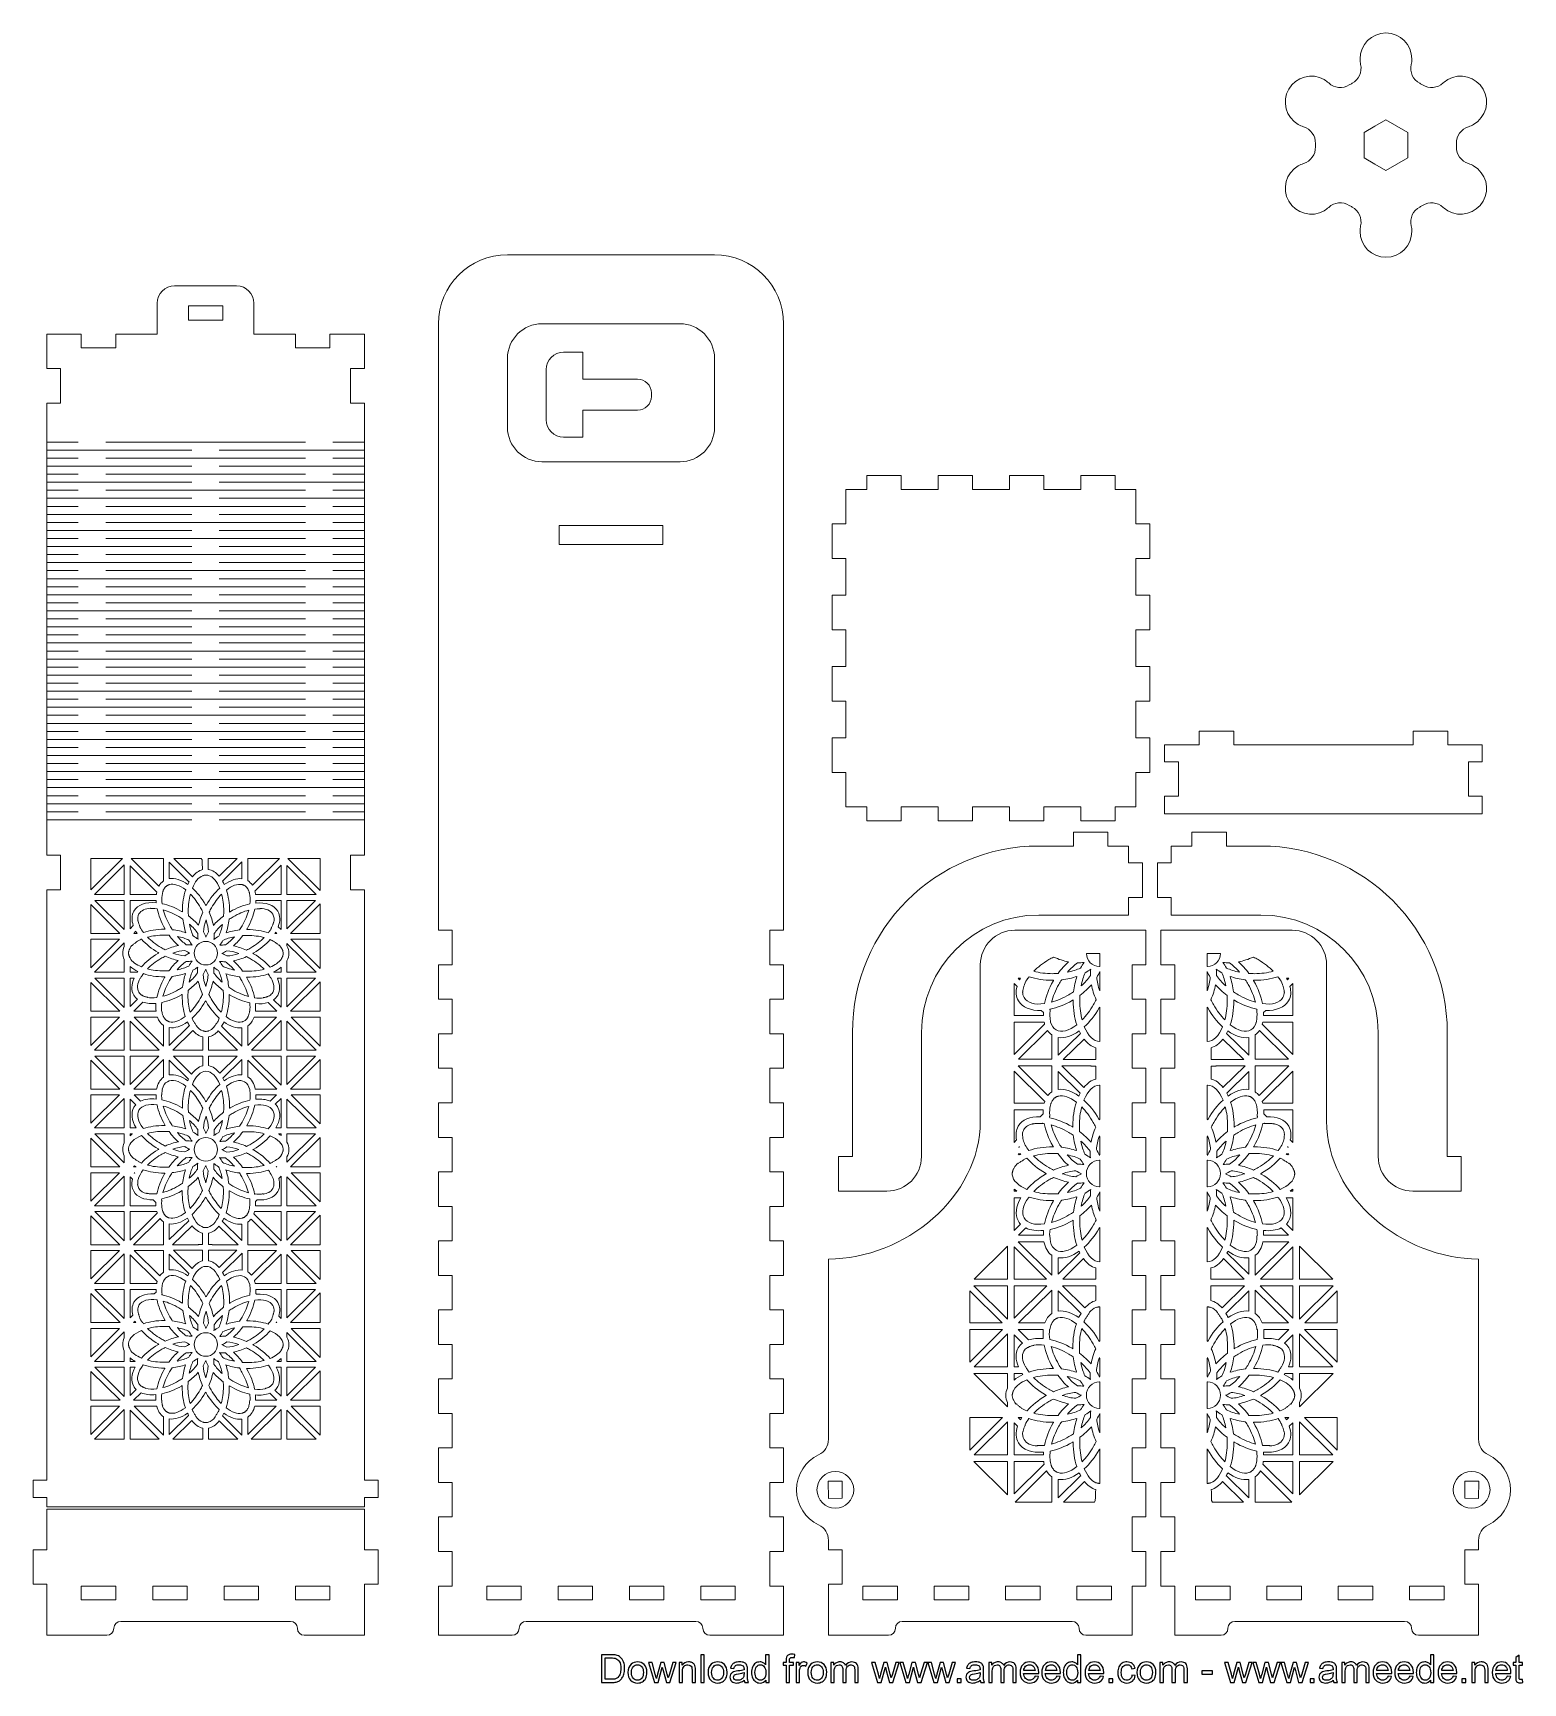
# Model space of a CAD drawing. Header units: millimetres. Extents: x -184 to 140, y -164 to 195.
import ezdxf

# ---------------------------------------------------------------- set-up
doc = ezdxf.new("R2010")
doc.units = ezdxf.units.MM
doc.header["$MEASUREMENT"] = 0
doc.layers.add('Layer 1', color=7, linetype='Continuous')

msp = doc.modelspace()

# ---------------------------------------------------------------- linework, layer by layer
at = {"layer": 'Layer 1', "color": 250, "lineweight": 15}
for points, knots in [([(117.7154, 184.081), (117.921, 183.9695), (118.1221, 183.8524), (118.3218, 183.731), (118.3218, 183.731), (119.7675, 182.8505), (121.5518, 183.0226), (122.8017, 184.1649), (122.8017, 184.1649), (123.098, 184.4351), (123.4275, 184.6775), (123.7884, 184.8871), (123.7884, 184.8871), (126.4784, 186.44), (129.9194, 185.5182), (131.4726, 182.8268), (131.4726, 182.8268), (133.0256, 180.1369), (132.1038, 176.6973), (129.4138, 175.1444), (129.4138, 175.1444), (129.0526, 174.9348), (128.6765, 174.7708), (128.2948, 174.6498), (128.2948, 174.6498), (126.6823, 174.1397), (125.6405, 172.6816), (125.6779, 170.9911), (125.6779, 170.9911), (125.6807, 170.8737), (125.6821, 170.7565), (125.6821, 170.6394), (125.6821, 170.6394), (125.6821, 170.5223), (125.6807, 170.4066), (125.6779, 170.2895), (125.6779, 170.2895), (125.6405, 168.5986), (126.6823, 167.1406), (128.2948, 166.6294), (128.2948, 166.6294), (128.6765, 166.5094), (129.0526, 166.3458), (129.4138, 166.1362), (129.4138, 166.1362), (132.1038, 164.5829), (133.0256, 161.1433), (131.4726, 158.4524), (131.4726, 158.4524), (129.9194, 155.7624), (126.4784, 154.8403), (123.7884, 156.3935), (123.7884, 156.3935), (123.4275, 156.6027), (123.098, 156.8455), (122.8017, 157.1153), (122.8017, 157.1153), (121.5518, 158.2566), (119.7675, 158.4301), (118.3218, 157.5496), (118.3218, 157.5496), (118.1221, 157.4282), (117.921, 157.3111), (117.7154, 157.1996), (117.7154, 157.1996), (116.2326, 156.3865), (115.4929, 154.7563), (115.8566, 153.1039), (115.8566, 153.1039), (115.9419, 152.7141), (115.9875, 152.3077), (115.9875, 151.89), (115.9875, 151.89), (115.9875, 148.7838), (113.4697, 146.2649), (110.3624, 146.2649), (110.3624, 146.2649), (107.2562, 146.2649), (104.7384, 148.7838), (104.7384, 151.89), (104.7384, 151.89), (104.7384, 152.3063), (104.7825, 152.7127), (104.8693, 153.1039), (104.8693, 153.1039), (105.232, 154.7549), (104.4918, 156.3851), (103.0091, 157.1982), (103.0091, 157.1982), (102.8052, 157.3097), (102.6027, 157.4268), (102.4041, 157.5482), (102.4041, 157.5482), (100.9584, 158.4287), (99.1727, 158.2566), (97.9228, 157.1143), (97.9228, 157.1143), (97.6278, 156.844), (97.2983, 156.6013), (96.9375, 156.3935), (96.9375, 156.3935), (94.2475, 154.8403), (90.8065, 155.7624), (89.2536, 158.4524), (89.2536, 158.4524), (87.7003, 161.1433), (88.6225, 164.5829), (91.3124, 166.1362), (91.3124, 166.1362), (91.6733, 166.3458), (92.0483, 166.5094), (92.4314, 166.6294), (92.4314, 166.6294), (94.0436, 167.1406), (95.0854, 168.5986), (95.0469, 170.2895), (95.0469, 170.2895), (95.0455, 170.4066), (95.0441, 170.5223), (95.0441, 170.6394), (95.0441, 170.6394), (95.0441, 170.7565), (95.0455, 170.8737), (95.0469, 170.9911), (95.0469, 170.9911), (95.0854, 172.6816), (94.0436, 174.1397), (92.4314, 174.6498), (92.4314, 174.6498), (92.0483, 174.7708), (91.6733, 174.9348), (91.3124, 175.1444), (91.3124, 175.1444), (88.6225, 176.6973), (87.7003, 180.1369), (89.2536, 182.8268), (89.2536, 182.8268), (90.8065, 185.5182), (94.2475, 186.44), (96.9375, 184.8871), (96.9375, 184.8871), (97.2983, 184.6775), (97.6278, 184.4351), (97.9242, 184.1649), (97.9242, 184.1649), (99.1741, 183.0226), (100.9584, 182.8505), (102.4041, 183.731), (102.4041, 183.731), (102.6041, 183.8524), (102.8052, 183.9695), (103.0105, 184.081), (103.0105, 184.081), (104.4918, 184.8941), (105.2334, 186.5243), (104.8693, 188.1749), (104.8693, 188.1749), (104.7825, 188.5665), (104.7384, 188.9729), (104.7384, 189.3906), (104.7384, 189.3906), (104.7384, 192.4965), (107.2562, 195.0157), (110.3624, 195.0157), (110.3624, 195.0157), (113.4697, 195.0157), (115.9875, 192.4965), (115.9875, 189.3906), (115.9875, 189.3906), (115.9875, 188.9729), (115.9419, 188.5665), (115.8566, 188.1749), (115.8566, 188.1749), (115.4929, 186.5243), (116.2326, 184.8941), (117.7154, 184.081)], [0, 0, 0, 0, 0.02222222, 0.02222222, 0.02222222, 0.02222222, 0.04444444, 0.04444444, 0.04444444, 0.04444444, 0.06666667, 0.06666667, 0.06666667, 0.06666667, 0.08888889, 0.08888889, 0.08888889, 0.08888889, 0.11111111, 0.11111111, 0.11111111, 0.11111111, 0.13333333, 0.13333333, 0.13333333, 0.13333333, 0.15555556, 0.15555556, 0.15555556, 0.15555556, 0.17777778, 0.17777778, 0.17777778, 0.17777778, 0.2, 0.2, 0.2, 0.2, 0.22222222, 0.22222222, 0.22222222, 0.22222222, 0.24444444, 0.24444444, 0.24444444, 0.24444444, 0.26666667, 0.26666667, 0.26666667, 0.26666667, 0.28888889, 0.28888889, 0.28888889, 0.28888889, 0.31111111, 0.31111111, 0.31111111, 0.31111111, 0.33333333, 0.33333333, 0.33333333, 0.33333333, 0.35555556, 0.35555556, 0.35555556, 0.35555556, 0.37777778, 0.37777778, 0.37777778, 0.37777778, 0.4, 0.4, 0.4, 0.4, 0.42222222, 0.42222222, 0.42222222, 0.42222222, 0.44444444, 0.44444444, 0.44444444, 0.44444444, 0.46666667, 0.46666667, 0.46666667, 0.46666667, 0.48888889, 0.48888889, 0.48888889, 0.48888889, 0.51111111, 0.51111111, 0.51111111, 0.51111111, 0.53333333, 0.53333333, 0.53333333, 0.53333333, 0.55555556, 0.55555556, 0.55555556, 0.55555556, 0.57777778, 0.57777778, 0.57777778, 0.57777778, 0.6, 0.6, 0.6, 0.6, 0.62222222, 0.62222222, 0.62222222, 0.62222222, 0.64444444, 0.64444444, 0.64444444, 0.64444444, 0.66666667, 0.66666667, 0.66666667, 0.66666667, 0.68888889, 0.68888889, 0.68888889, 0.68888889, 0.71111111, 0.71111111, 0.71111111, 0.71111111, 0.73333333, 0.73333333, 0.73333333, 0.73333333, 0.75555556, 0.75555556, 0.75555556, 0.75555556, 0.77777778, 0.77777778, 0.77777778, 0.77777778, 0.8, 0.8, 0.8, 0.8, 0.82222222, 0.82222222, 0.82222222, 0.82222222, 0.84444444, 0.84444444, 0.84444444, 0.84444444, 0.86666667, 0.86666667, 0.86666667, 0.86666667, 0.88888889, 0.88888889, 0.88888889, 0.88888889, 0.91111111, 0.91111111, 0.91111111, 0.91111111, 0.93333333, 0.93333333, 0.93333333, 0.93333333, 0.95555556, 0.95555556, 0.95555556, 0.95555556, 1, 1, 1, 1]), ([(110.3624, 176.1392), (110.3624, 176.1392), (112.7437, 174.7641), (112.7437, 174.7641), (112.7437, 174.7641), (112.7437, 174.7641), (115.1249, 173.39), (115.1249, 173.39), (115.1249, 173.39), (115.1249, 173.39), (115.1249, 170.6394), (115.1249, 170.6394), (115.1249, 170.6394), (115.1249, 170.6394), (115.1249, 167.8902), (115.1249, 167.8902), (115.1249, 167.8902), (115.1249, 167.8902), (112.7437, 166.5151), (112.7437, 166.5151), (112.7437, 166.5151), (112.7437, 166.5151), (110.3624, 165.141), (110.3624, 165.141), (110.3624, 165.141), (110.3624, 165.141), (107.9812, 166.5151), (107.9812, 166.5151), (107.9812, 166.5151), (107.9812, 166.5151), (105.5999, 167.8902), (105.5999, 167.8902), (105.5999, 167.8902), (105.5999, 167.8902), (105.5999, 170.6394), (105.5999, 170.6394), (105.5999, 170.6394), (105.5999, 170.6394), (105.5999, 173.39), (105.5999, 173.39), (105.5999, 173.39), (105.5999, 173.39), (107.9812, 174.7641), (107.9812, 174.7641), (107.9812, 174.7641), (107.9812, 174.7641), (110.3624, 176.1392), (110.3624, 176.1392)], [0, 0, 0, 0, 0.07692308, 0.07692308, 0.07692308, 0.07692308, 0.15384615, 0.15384615, 0.15384615, 0.15384615, 0.23076923, 0.23076923, 0.23076923, 0.23076923, 0.30769231, 0.30769231, 0.30769231, 0.30769231, 0.38461538, 0.38461538, 0.38461538, 0.38461538, 0.46153846, 0.46153846, 0.46153846, 0.46153846, 0.53846154, 0.53846154, 0.53846154, 0.53846154, 0.61538462, 0.61538462, 0.61538462, 0.61538462, 0.69230769, 0.69230769, 0.69230769, 0.69230769, 0.76923077, 0.76923077, 0.76923077, 0.76923077, 0.84615385, 0.84615385, 0.84615385, 0.84615385, 1, 1, 1, 1]), ([(-80.5192, 146.8283), (-80.5192, 146.8283), (-35.5196, 146.8283), (-35.5196, 146.8283), (-35.5196, 146.8283), (-27.2582, 146.8283), (-20.5195, 140.0899), (-20.5195, 131.8286), (-20.5195, 131.8286), (-20.5195, 131.8286), (-20.5195, 0.0249), (-20.5195, 0.0249), (-20.5195, 0.0249), (-20.5195, 0.0249), (-23.5195, 0.0249), (-23.5195, 0.0249), (-23.5195, 0.0249), (-23.5195, 0.0249), (-23.5195, -7.4759), (-23.5195, -7.4759), (-23.5195, -7.4759), (-23.5195, -7.4759), (-20.5195, -7.4759), (-20.5195, -7.4759), (-20.5195, -7.4759), (-20.5195, -7.4759), (-20.5195, -14.9752), (-20.5195, -14.9752), (-20.5195, -14.9752), (-20.5195, -14.9752), (-23.5195, -14.9752), (-23.5195, -14.9752), (-23.5195, -14.9752), (-23.5195, -14.9752), (-23.5195, -22.476), (-23.5195, -22.476), (-23.5195, -22.476), (-23.5195, -22.476), (-20.5195, -22.476), (-20.5195, -22.476), (-20.5195, -22.476), (-20.5195, -22.476), (-20.5195, -29.975), (-20.5195, -29.975), (-20.5195, -29.975), (-20.5195, -29.975), (-23.5195, -29.975), (-23.5195, -29.975), (-23.5195, -29.975), (-23.5195, -29.975), (-23.5195, -37.4757), (-23.5195, -37.4757), (-23.5195, -37.4757), (-23.5195, -37.4757), (-20.5195, -37.4757), (-20.5195, -37.4757), (-20.5195, -37.4757), (-20.5195, -37.4757), (-20.5195, -44.9765), (-20.5195, -44.9765), (-20.5195, -44.9765), (-20.5195, -44.9765), (-23.5195, -44.9765), (-23.5195, -44.9765), (-23.5195, -44.9765), (-23.5195, -44.9765), (-23.5195, -52.4758), (-23.5195, -52.4758), (-23.5195, -52.4758), (-23.5195, -52.4758), (-20.5195, -52.4758), (-20.5195, -52.4758), (-20.5195, -52.4758), (-20.5195, -52.4758), (-20.5195, -59.9763), (-20.5195, -59.9763), (-20.5195, -59.9763), (-20.5195, -59.9763), (-23.5195, -59.9763), (-23.5195, -59.9763), (-23.5195, -59.9763), (-23.5195, -59.9763), (-23.5195, -67.4756), (-23.5195, -67.4756), (-23.5195, -67.4756), (-23.5195, -67.4756), (-20.5195, -67.4756), (-20.5195, -67.4756), (-20.5195, -67.4756), (-20.5195, -67.4756), (-20.5195, -74.9764), (-20.5195, -74.9764), (-20.5195, -74.9764), (-20.5195, -74.9764), (-23.5195, -74.9764), (-23.5195, -74.9764), (-23.5195, -74.9764), (-23.5195, -74.9764), (-23.5195, -82.4757), (-23.5195, -82.4757), (-23.5195, -82.4757), (-23.5195, -82.4757), (-20.5195, -82.4757), (-20.5195, -82.4757), (-20.5195, -82.4757), (-20.5195, -82.4757), (-20.5195, -89.9761), (-20.5195, -89.9761), (-20.5195, -89.9761), (-20.5195, -89.9761), (-23.5195, -89.9761), (-23.5195, -89.9761), (-23.5195, -89.9761), (-23.5195, -89.9761), (-23.5195, -97.4755), (-23.5195, -97.4755), (-23.5195, -97.4755), (-23.5195, -97.4755), (-20.5195, -97.4755), (-20.5195, -97.4755), (-20.5195, -97.4755), (-20.5195, -97.4755), (-20.5195, -104.9762), (-20.5195, -104.9762), (-20.5195, -104.9762), (-20.5195, -104.9762), (-23.5195, -104.9762), (-23.5195, -104.9762), (-23.5195, -104.9762), (-23.5195, -104.9762), (-23.5195, -112.4756), (-23.5195, -112.4756), (-23.5195, -112.4756), (-23.5195, -112.4756), (-20.5195, -112.4756), (-20.5195, -112.4756), (-20.5195, -112.4756), (-20.5195, -112.4756), (-20.5195, -119.9764), (-20.5195, -119.9764), (-20.5195, -119.9764), (-20.5195, -119.9764), (-23.5195, -119.9764), (-23.5195, -119.9764), (-23.5195, -119.9764), (-23.5195, -119.9764), (-23.5195, -127.4755), (-23.5195, -127.4755), (-23.5195, -127.4755), (-23.5195, -127.4755), (-20.5195, -127.4755), (-20.5195, -127.4755), (-20.5195, -127.4755), (-20.5195, -127.4755), (-20.5195, -134.9762), (-20.5195, -134.9762), (-20.5195, -134.9762), (-20.5195, -134.9762), (-23.5195, -134.9762), (-23.5195, -134.9762), (-23.5195, -134.9762), (-23.5195, -134.9762), (-23.5195, -142.4755), (-23.5195, -142.4755), (-23.5195, -142.4755), (-23.5195, -142.4755), (-20.5195, -142.4755), (-20.5195, -142.4755), (-20.5195, -142.4755), (-20.5195, -142.4755), (-20.5195, -153.1717), (-20.5195, -153.1717), (-20.5195, -153.1717), (-20.5195, -153.1717), (-36.5723, -153.1717), (-36.5723, -153.1717), (-36.5723, -153.1717), (-37.3992, -153.1717), (-38.073, -152.498), (-38.073, -151.671), (-38.073, -151.671), (-38.073, -150.8456), (-38.7468, -150.1717), (-39.5723, -150.1717), (-39.5723, -150.1717), (-39.5723, -150.1717), (-76.4665, -150.1717), (-76.4665, -150.1717), (-76.4665, -150.1717), (-77.2934, -150.1717), (-77.9672, -150.8456), (-77.9672, -151.671), (-77.9672, -151.671), (-77.9672, -152.498), (-78.641, -153.1717), (-79.4665, -153.1717), (-79.4665, -153.1717), (-79.4665, -153.1717), (-95.5193, -153.1717), (-95.5193, -153.1717), (-95.5193, -153.1717), (-95.5193, -153.1717), (-95.5193, -142.4755), (-95.5193, -142.4755), (-95.5193, -142.4755), (-95.5193, -142.4755), (-92.5193, -142.4755), (-92.5193, -142.4755), (-92.5193, -142.4755), (-92.5193, -142.4755), (-92.5193, -134.9762), (-92.5193, -134.9762), (-92.5193, -134.9762), (-92.5193, -134.9762), (-95.5193, -134.9762), (-95.5193, -134.9762), (-95.5193, -134.9762), (-95.5193, -134.9762), (-95.5193, -127.4755), (-95.5193, -127.4755), (-95.5193, -127.4755), (-95.5193, -127.4755), (-92.5193, -127.4755), (-92.5193, -127.4755), (-92.5193, -127.4755), (-92.5193, -127.4755), (-92.5193, -119.9764), (-92.5193, -119.9764), (-92.5193, -119.9764), (-92.5193, -119.9764), (-95.5193, -119.9764), (-95.5193, -119.9764), (-95.5193, -119.9764), (-95.5193, -119.9764), (-95.5193, -112.4756), (-95.5193, -112.4756), (-95.5193, -112.4756), (-95.5193, -112.4756), (-92.5193, -112.4756), (-92.5193, -112.4756), (-92.5193, -112.4756), (-92.5193, -112.4756), (-92.5193, -104.9762), (-92.5193, -104.9762), (-92.5193, -104.9762), (-92.5193, -104.9762), (-95.5193, -104.9762), (-95.5193, -104.9762), (-95.5193, -104.9762), (-95.5193, -104.9762), (-95.5193, -97.4755), (-95.5193, -97.4755), (-95.5193, -97.4755), (-95.5193, -97.4755), (-92.5193, -97.4755), (-92.5193, -97.4755), (-92.5193, -97.4755), (-92.5193, -97.4755), (-92.5193, -89.9761), (-92.5193, -89.9761), (-92.5193, -89.9761), (-92.5193, -89.9761), (-95.5193, -89.9761), (-95.5193, -89.9761), (-95.5193, -89.9761), (-95.5193, -89.9761), (-95.5193, -82.4757), (-95.5193, -82.4757), (-95.5193, -82.4757), (-95.5193, -82.4757), (-92.5193, -82.4757), (-92.5193, -82.4757), (-92.5193, -82.4757), (-92.5193, -82.4757), (-92.5193, -74.9764), (-92.5193, -74.9764), (-92.5193, -74.9764), (-92.5193, -74.9764), (-95.5193, -74.9764), (-95.5193, -74.9764), (-95.5193, -74.9764), (-95.5193, -74.9764), (-95.5193, -67.4756), (-95.5193, -67.4756), (-95.5193, -67.4756), (-95.5193, -67.4756), (-92.5193, -67.4756), (-92.5193, -67.4756), (-92.5193, -67.4756), (-92.5193, -67.4756), (-92.5193, -59.9763), (-92.5193, -59.9763), (-92.5193, -59.9763), (-92.5193, -59.9763), (-95.5193, -59.9763), (-95.5193, -59.9763), (-95.5193, -59.9763), (-95.5193, -59.9763), (-95.5193, -52.4758), (-95.5193, -52.4758), (-95.5193, -52.4758), (-95.5193, -52.4758), (-92.5193, -52.4758), (-92.5193, -52.4758), (-92.5193, -52.4758), (-92.5193, -52.4758), (-92.5193, -44.9765), (-92.5193, -44.9765), (-92.5193, -44.9765), (-92.5193, -44.9765), (-95.5193, -44.9765), (-95.5193, -44.9765), (-95.5193, -44.9765), (-95.5193, -44.9765), (-95.5193, -37.4757), (-95.5193, -37.4757), (-95.5193, -37.4757), (-95.5193, -37.4757), (-92.5193, -37.4757), (-92.5193, -37.4757), (-92.5193, -37.4757), (-92.5193, -37.4757), (-92.5193, -29.975), (-92.5193, -29.975), (-92.5193, -29.975), (-92.5193, -29.975), (-95.5193, -29.975), (-95.5193, -29.975), (-95.5193, -29.975), (-95.5193, -29.975), (-95.5193, -22.476), (-95.5193, -22.476), (-95.5193, -22.476), (-95.5193, -22.476), (-92.5193, -22.476), (-92.5193, -22.476), (-92.5193, -22.476), (-92.5193, -22.476), (-92.5193, -14.9752), (-92.5193, -14.9752), (-92.5193, -14.9752), (-92.5193, -14.9752), (-95.5193, -14.9752), (-95.5193, -14.9752), (-95.5193, -14.9752), (-95.5193, -14.9752), (-95.5193, -7.4759), (-95.5193, -7.4759), (-95.5193, -7.4759), (-95.5193, -7.4759), (-92.5193, -7.4759), (-92.5193, -7.4759), (-92.5193, -7.4759), (-92.5193, -7.4759), (-92.5193, 0.0249), (-92.5193, 0.0249), (-92.5193, 0.0249), (-92.5193, 0.0249), (-95.5193, 0.0249), (-95.5193, 0.0249), (-95.5193, 0.0249), (-95.5193, 0.0249), (-95.5193, 131.8286), (-95.5193, 131.8286), (-95.5193, 131.8286), (-95.5193, 140.0899), (-88.7805, 146.8283), (-80.5192, 146.8283)], [0, 0, 0, 0, 0.01075269, 0.01075269, 0.01075269, 0.01075269, 0.02150538, 0.02150538, 0.02150538, 0.02150538, 0.03225806, 0.03225806, 0.03225806, 0.03225806, 0.04301075, 0.04301075, 0.04301075, 0.04301075, 0.05376344, 0.05376344, 0.05376344, 0.05376344, 0.06451613, 0.06451613, 0.06451613, 0.06451613, 0.07526882, 0.07526882, 0.07526882, 0.07526882, 0.08602151, 0.08602151, 0.08602151, 0.08602151, 0.09677419, 0.09677419, 0.09677419, 0.09677419, 0.10752688, 0.10752688, 0.10752688, 0.10752688, 0.11827957, 0.11827957, 0.11827957, 0.11827957, 0.12903226, 0.12903226, 0.12903226, 0.12903226, 0.13978495, 0.13978495, 0.13978495, 0.13978495, 0.15053763, 0.15053763, 0.15053763, 0.15053763, 0.16129032, 0.16129032, 0.16129032, 0.16129032, 0.17204301, 0.17204301, 0.17204301, 0.17204301, 0.1827957, 0.1827957, 0.1827957, 0.1827957, 0.19354839, 0.19354839, 0.19354839, 0.19354839, 0.20430108, 0.20430108, 0.20430108, 0.20430108, 0.21505376, 0.21505376, 0.21505376, 0.21505376, 0.22580645, 0.22580645, 0.22580645, 0.22580645, 0.23655914, 0.23655914, 0.23655914, 0.23655914, 0.24731183, 0.24731183, 0.24731183, 0.24731183, 0.25806452, 0.25806452, 0.25806452, 0.25806452, 0.2688172, 0.2688172, 0.2688172, 0.2688172, 0.27956989, 0.27956989, 0.27956989, 0.27956989, 0.29032258, 0.29032258, 0.29032258, 0.29032258, 0.30107527, 0.30107527, 0.30107527, 0.30107527, 0.31182796, 0.31182796, 0.31182796, 0.31182796, 0.32258065, 0.32258065, 0.32258065, 0.32258065, 0.33333333, 0.33333333, 0.33333333, 0.33333333, 0.34408602, 0.34408602, 0.34408602, 0.34408602, 0.35483871, 0.35483871, 0.35483871, 0.35483871, 0.3655914, 0.3655914, 0.3655914, 0.3655914, 0.37634409, 0.37634409, 0.37634409, 0.37634409, 0.38709677, 0.38709677, 0.38709677, 0.38709677, 0.39784946, 0.39784946, 0.39784946, 0.39784946, 0.40860215, 0.40860215, 0.40860215, 0.40860215, 0.41935484, 0.41935484, 0.41935484, 0.41935484, 0.43010753, 0.43010753, 0.43010753, 0.43010753, 0.44086022, 0.44086022, 0.44086022, 0.44086022, 0.4516129, 0.4516129, 0.4516129, 0.4516129, 0.46236559, 0.46236559, 0.46236559, 0.46236559, 0.47311828, 0.47311828, 0.47311828, 0.47311828, 0.48387097, 0.48387097, 0.48387097, 0.48387097, 0.49462366, 0.49462366, 0.49462366, 0.49462366, 0.50537634, 0.50537634, 0.50537634, 0.50537634, 0.51612903, 0.51612903, 0.51612903, 0.51612903, 0.52688172, 0.52688172, 0.52688172, 0.52688172, 0.53763441, 0.53763441, 0.53763441, 0.53763441, 0.5483871, 0.5483871, 0.5483871, 0.5483871, 0.55913978, 0.55913978, 0.55913978, 0.55913978, 0.56989247, 0.56989247, 0.56989247, 0.56989247, 0.58064516, 0.58064516, 0.58064516, 0.58064516, 0.59139785, 0.59139785, 0.59139785, 0.59139785, 0.60215054, 0.60215054, 0.60215054, 0.60215054, 0.61290323, 0.61290323, 0.61290323, 0.61290323, 0.62365591, 0.62365591, 0.62365591, 0.62365591, 0.6344086, 0.6344086, 0.6344086, 0.6344086, 0.64516129, 0.64516129, 0.64516129, 0.64516129, 0.65591398, 0.65591398, 0.65591398, 0.65591398, 0.66666667, 0.66666667, 0.66666667, 0.66666667, 0.67741935, 0.67741935, 0.67741935, 0.67741935, 0.68817204, 0.68817204, 0.68817204, 0.68817204, 0.69892473, 0.69892473, 0.69892473, 0.69892473, 0.70967742, 0.70967742, 0.70967742, 0.70967742, 0.72043011, 0.72043011, 0.72043011, 0.72043011, 0.7311828, 0.7311828, 0.7311828, 0.7311828, 0.74193548, 0.74193548, 0.74193548, 0.74193548, 0.75268817, 0.75268817, 0.75268817, 0.75268817, 0.76344086, 0.76344086, 0.76344086, 0.76344086, 0.77419355, 0.77419355, 0.77419355, 0.77419355, 0.78494624, 0.78494624, 0.78494624, 0.78494624, 0.79569892, 0.79569892, 0.79569892, 0.79569892, 0.80645161, 0.80645161, 0.80645161, 0.80645161, 0.8172043, 0.8172043, 0.8172043, 0.8172043, 0.82795699, 0.82795699, 0.82795699, 0.82795699, 0.83870968, 0.83870968, 0.83870968, 0.83870968, 0.84946237, 0.84946237, 0.84946237, 0.84946237, 0.86021505, 0.86021505, 0.86021505, 0.86021505, 0.87096774, 0.87096774, 0.87096774, 0.87096774, 0.88172043, 0.88172043, 0.88172043, 0.88172043, 0.89247312, 0.89247312, 0.89247312, 0.89247312, 0.90322581, 0.90322581, 0.90322581, 0.90322581, 0.91397849, 0.91397849, 0.91397849, 0.91397849, 0.92473118, 0.92473118, 0.92473118, 0.92473118, 0.93548387, 0.93548387, 0.93548387, 0.93548387, 0.94623656, 0.94623656, 0.94623656, 0.94623656, 0.95698925, 0.95698925, 0.95698925, 0.95698925, 0.96774194, 0.96774194, 0.96774194, 0.96774194, 0.97849462, 0.97849462, 0.97849462, 0.97849462, 1, 1, 1, 1]), ([(-111.6063, 106.1199), (-111.6063, 106.1199), (-111.6063, 114.5781), (-111.6063, 114.5781), (-111.6063, 114.5781), (-111.6063, 114.5781), (-114.6063, 114.5781), (-114.6063, 114.5781), (-114.6063, 114.5781), (-114.6063, 114.5781), (-114.6063, 122.0774), (-114.6063, 122.0774), (-114.6063, 122.0774), (-114.6063, 122.0774), (-111.6063, 122.0774), (-111.6063, 122.0774), (-111.6063, 122.0774), (-111.6063, 122.0774), (-111.6063, 129.5782), (-111.6063, 129.5782), (-111.6063, 129.5782), (-111.6063, 129.5782), (-119.1071, 129.5782), (-119.1071, 129.5782), (-119.1071, 129.5782), (-119.1071, 129.5782), (-119.1071, 126.5782), (-119.1071, 126.5782), (-119.1071, 126.5782), (-119.1071, 126.5782), (-126.6064, 126.5782), (-126.6064, 126.5782), (-126.6064, 126.5782), (-126.6064, 126.5782), (-126.6064, 129.5782), (-126.6064, 129.5782), (-126.6064, 129.5782), (-126.6064, 129.5782), (-135.6065, 129.5782), (-135.6065, 129.5782), (-135.6065, 129.5782), (-135.6065, 129.5782), (-135.6065, 136.2947), (-135.6065, 136.2947), (-135.6065, 136.2947), (-135.6065, 138.3602), (-137.2917, 140.0458), (-139.3572, 140.0458), (-139.3572, 140.0458), (-139.3572, 140.0458), (-152.8567, 140.0458), (-152.8567, 140.0458), (-152.8567, 140.0458), (-154.9225, 140.0458), (-156.6077, 138.3602), (-156.6077, 136.2947), (-156.6077, 136.2947), (-156.6077, 136.2947), (-156.6077, 129.5782), (-156.6077, 129.5782), (-156.6077, 129.5782), (-156.6077, 129.5782), (-165.6078, 129.5782), (-165.6078, 129.5782), (-165.6078, 129.5782), (-165.6078, 129.5782), (-165.6078, 126.5782), (-165.6078, 126.5782), (-165.6078, 126.5782), (-165.6078, 126.5782), (-173.1068, 126.5782), (-173.1068, 126.5782), (-173.1068, 126.5782), (-173.1068, 126.5782), (-173.1068, 129.5782), (-173.1068, 129.5782), (-173.1068, 129.5782), (-173.1068, 129.5782), (-180.6076, 129.5782), (-180.6076, 129.5782), (-180.6076, 129.5782), (-180.6076, 129.5782), (-180.6076, 122.0774), (-180.6076, 122.0774), (-180.6076, 122.0774), (-180.6076, 122.0774), (-177.6075, 122.0774), (-177.6075, 122.0774), (-177.6075, 122.0774), (-177.6075, 122.0774), (-177.6075, 114.5781), (-177.6075, 114.5781), (-177.6075, 114.5781), (-177.6075, 114.5781), (-180.6076, 114.5781), (-180.6076, 114.5781), (-180.6076, 114.5781), (-180.6076, 114.5781), (-180.6076, 23.8289), (-180.6076, 23.8289), (-180.6076, 23.8289), (-180.6076, 23.8289), (-180.6076, 16.3282), (-180.6076, 16.3282), (-180.6076, 16.3282), (-180.6076, 16.3282), (-177.6075, 16.3282), (-177.6075, 16.3282), (-177.6075, 16.3282), (-177.6075, 16.3282), (-177.6075, 8.8278), (-177.6075, 8.8278), (-177.6075, 8.8278), (-177.6075, 8.8278), (-180.6076, 8.8278), (-180.6076, 8.8278), (-180.6076, 8.8278), (-180.6076, 8.8278), (-180.6076, -110.5738), (-180.6076, -110.5738), (-180.6076, -110.5738), (-180.6076, -110.5738), (-180.6076, -119.4624), (-180.6076, -119.4624), (-180.6076, -119.4624), (-180.6076, -119.4624), (-183.6076, -119.4624), (-183.6076, -119.4624), (-183.6076, -119.4624), (-183.6076, -119.4624), (-183.6076, -123.2132), (-183.6076, -123.2132), (-183.6076, -123.2132), (-183.6076, -123.2132), (-180.6076, -123.2132), (-180.6076, -123.2132), (-180.6076, -123.2132), (-180.6076, -123.2132), (-180.6076, -125.2444), (-180.6076, -125.2444), (-180.6076, -125.2444), (-180.6076, -125.2444), (-111.6063, -125.2444), (-111.6063, -125.2444), (-111.6063, -125.2444), (-111.6063, -125.2444), (-111.6063, -123.2132), (-111.6063, -123.2132), (-111.6063, -123.2132), (-111.6063, -123.2132), (-108.6067, -123.2132), (-108.6067, -123.2132), (-108.6067, -123.2132), (-108.6067, -123.2132), (-108.6067, -119.4624), (-108.6067, -119.4624), (-108.6067, -119.4624), (-108.6067, -119.4624), (-111.6063, -119.4624), (-111.6063, -119.4624), (-111.6063, -119.4624), (-111.6063, -119.4624), (-111.6063, -115.2551), (-111.6063, -115.2551), (-111.6063, -115.2551), (-111.6063, -115.2551), (-111.6063, -110.5738), (-111.6063, -110.5738), (-111.6063, -110.5738), (-111.6063, -110.5738), (-111.6063, 8.8278), (-111.6063, 8.8278), (-111.6063, 8.8278), (-111.6063, 8.8278), (-114.6063, 8.8278), (-114.6063, 8.8278), (-114.6063, 8.8278), (-114.6063, 8.8278), (-114.6063, 16.3282), (-114.6063, 16.3282), (-114.6063, 16.3282), (-114.6063, 16.3282), (-111.6063, 16.3282), (-111.6063, 16.3282), (-111.6063, 16.3282), (-111.6063, 16.3282), (-111.6063, 23.8289), (-111.6063, 23.8289), (-111.6063, 23.8289), (-111.6063, 23.8289), (-111.6063, 106.1199), (-111.6063, 106.1199)], [0, 0, 0, 0, 0.02040816, 0.02040816, 0.02040816, 0.02040816, 0.04081633, 0.04081633, 0.04081633, 0.04081633, 0.06122449, 0.06122449, 0.06122449, 0.06122449, 0.08163265, 0.08163265, 0.08163265, 0.08163265, 0.10204082, 0.10204082, 0.10204082, 0.10204082, 0.12244898, 0.12244898, 0.12244898, 0.12244898, 0.14285714, 0.14285714, 0.14285714, 0.14285714, 0.16326531, 0.16326531, 0.16326531, 0.16326531, 0.18367347, 0.18367347, 0.18367347, 0.18367347, 0.20408163, 0.20408163, 0.20408163, 0.20408163, 0.2244898, 0.2244898, 0.2244898, 0.2244898, 0.24489796, 0.24489796, 0.24489796, 0.24489796, 0.26530612, 0.26530612, 0.26530612, 0.26530612, 0.28571429, 0.28571429, 0.28571429, 0.28571429, 0.30612245, 0.30612245, 0.30612245, 0.30612245, 0.32653061, 0.32653061, 0.32653061, 0.32653061, 0.34693878, 0.34693878, 0.34693878, 0.34693878, 0.36734694, 0.36734694, 0.36734694, 0.36734694, 0.3877551, 0.3877551, 0.3877551, 0.3877551, 0.40816327, 0.40816327, 0.40816327, 0.40816327, 0.42857143, 0.42857143, 0.42857143, 0.42857143, 0.44897959, 0.44897959, 0.44897959, 0.44897959, 0.46938776, 0.46938776, 0.46938776, 0.46938776, 0.48979592, 0.48979592, 0.48979592, 0.48979592, 0.51020408, 0.51020408, 0.51020408, 0.51020408, 0.53061224, 0.53061224, 0.53061224, 0.53061224, 0.55102041, 0.55102041, 0.55102041, 0.55102041, 0.57142857, 0.57142857, 0.57142857, 0.57142857, 0.59183673, 0.59183673, 0.59183673, 0.59183673, 0.6122449, 0.6122449, 0.6122449, 0.6122449, 0.63265306, 0.63265306, 0.63265306, 0.63265306, 0.65306122, 0.65306122, 0.65306122, 0.65306122, 0.67346939, 0.67346939, 0.67346939, 0.67346939, 0.69387755, 0.69387755, 0.69387755, 0.69387755, 0.71428571, 0.71428571, 0.71428571, 0.71428571, 0.73469388, 0.73469388, 0.73469388, 0.73469388, 0.75510204, 0.75510204, 0.75510204, 0.75510204, 0.7755102, 0.7755102, 0.7755102, 0.7755102, 0.79591837, 0.79591837, 0.79591837, 0.79591837, 0.81632653, 0.81632653, 0.81632653, 0.81632653, 0.83673469, 0.83673469, 0.83673469, 0.83673469, 0.85714286, 0.85714286, 0.85714286, 0.85714286, 0.87755102, 0.87755102, 0.87755102, 0.87755102, 0.89795918, 0.89795918, 0.89795918, 0.89795918, 0.91836735, 0.91836735, 0.91836735, 0.91836735, 0.93877551, 0.93877551, 0.93877551, 0.93877551, 0.95918367, 0.95918367, 0.95918367, 0.95918367, 1, 1, 1, 1]), ([(-149.8567, 132.5782), (-149.8567, 132.5782), (-142.3573, 132.5782), (-142.3573, 132.5782), (-142.3573, 132.5782), (-142.3573, 132.5782), (-142.3573, 135.7282), (-142.3573, 135.7282), (-142.3573, 135.7282), (-142.3573, 135.7282), (-149.8567, 135.7282), (-149.8567, 135.7282), (-149.8567, 135.7282), (-149.8567, 135.7282), (-149.8567, 132.5782), (-149.8567, 132.5782)], [0, 0, 0, 0, 0.2, 0.2, 0.2, 0.2, 0.4, 0.4, 0.4, 0.4, 0.6, 0.6, 0.6, 0.6, 1, 1, 1, 1]), ([(-73.0198, 131.8286), (-73.0198, 131.8286), (-43.02, 131.8286), (-43.02, 131.8286), (-43.02, 131.8286), (-38.8886, 131.8286), (-35.5196, 128.4592), (-35.5196, 124.3278), (-35.5196, 124.3278), (-35.5196, 124.3278), (-35.5196, 109.328), (-35.5196, 109.328), (-35.5196, 109.328), (-35.5196, 105.1981), (-38.8886, 101.8287), (-43.02, 101.8287), (-43.02, 101.8287), (-43.02, 101.8287), (-73.0198, 101.8287), (-73.0198, 101.8287), (-73.0198, 101.8287), (-77.1502, 101.8287), (-80.5192, 105.1981), (-80.5192, 109.328), (-80.5192, 109.328), (-80.5192, 109.328), (-80.5192, 124.3278), (-80.5192, 124.3278), (-80.5192, 124.3278), (-80.5192, 128.4592), (-77.1502, 131.8286), (-73.0198, 131.8286)], [0, 0, 0, 0, 0.11111111, 0.11111111, 0.11111111, 0.11111111, 0.22222222, 0.22222222, 0.22222222, 0.22222222, 0.33333333, 0.33333333, 0.33333333, 0.33333333, 0.44444444, 0.44444444, 0.44444444, 0.44444444, 0.55555556, 0.55555556, 0.55555556, 0.55555556, 0.66666667, 0.66666667, 0.66666667, 0.66666667, 0.77777778, 0.77777778, 0.77777778, 0.77777778, 1, 1, 1, 1]), ([(-64.1676, 119.7953), (-64.1676, 119.7953), (-52.2448, 119.7953), (-52.2448, 119.7953), (-52.2448, 119.7953), (-50.5923, 119.7953), (-49.2447, 118.4477), (-49.2447, 116.7953), (-49.2447, 116.7953), (-49.2447, 116.7953), (-49.2447, 116.0446), (-49.2447, 116.0446), (-49.2447, 116.0446), (-49.2447, 114.3922), (-50.5923, 113.0446), (-52.2448, 113.0446), (-52.2448, 113.0446), (-52.2448, 113.0446), (-64.1676, 113.0446), (-64.1676, 113.0446), (-64.1676, 113.0446), (-64.1676, 113.0446), (-64.1676, 107.2124), (-64.1676, 107.2124), (-64.1676, 107.2124), (-64.1676, 107.2124), (-68.3402, 107.2124), (-68.3402, 107.2124), (-68.3402, 107.2124), (-70.4058, 107.2124), (-72.0899, 108.8966), (-72.0899, 110.9621), (-72.0899, 110.9621), (-72.0899, 110.9621), (-72.0899, 121.8778), (-72.0899, 121.8778), (-72.0899, 121.8778), (-72.0899, 123.9433), (-70.4058, 125.6274), (-68.3402, 125.6274), (-68.3402, 125.6274), (-68.3402, 125.6274), (-64.1676, 125.6274), (-64.1676, 125.6274), (-64.1676, 125.6274), (-64.1676, 125.6274), (-64.1676, 119.7953), (-64.1676, 119.7953)], [0, 0, 0, 0, 0.07692308, 0.07692308, 0.07692308, 0.07692308, 0.15384615, 0.15384615, 0.15384615, 0.15384615, 0.23076923, 0.23076923, 0.23076923, 0.23076923, 0.30769231, 0.30769231, 0.30769231, 0.30769231, 0.38461538, 0.38461538, 0.38461538, 0.38461538, 0.46153846, 0.46153846, 0.46153846, 0.46153846, 0.53846154, 0.53846154, 0.53846154, 0.53846154, 0.61538462, 0.61538462, 0.61538462, 0.61538462, 0.69230769, 0.69230769, 0.69230769, 0.69230769, 0.76923077, 0.76923077, 0.76923077, 0.76923077, 0.84615385, 0.84615385, 0.84615385, 0.84615385, 1, 1, 1, 1]), ([(-180.6076, 107.0777), (-180.6076, 107.0777), (-180.6076, 106.1403), (-180.6076, 106.1403), (-180.6076, 106.1403), (-180.6076, 106.1403), (-180.6076, 106.1199), (-180.6076, 106.1199), (-180.6076, 106.1199), (-180.6076, 106.1199), (-173.7986, 106.1199), (-173.7986, 106.1199), (-173.7986, 106.1199), (-173.7986, 106.1199), (-180.6076, 106.1199), (-180.6076, 106.1199), (-180.6076, 106.1199), (-180.6076, 106.1199), (-180.6076, 104.429), (-180.6076, 104.429), (-180.6076, 104.429), (-180.6076, 104.429), (-180.6076, 104.374), (-180.6076, 104.374), (-180.6076, 104.374), (-180.6076, 104.374), (-149.114, 104.374), (-149.114, 104.374), (-149.114, 104.374), (-149.114, 104.374), (-180.6076, 104.374), (-180.6076, 104.374), (-180.6076, 104.374), (-180.6076, 104.374), (-180.6076, 102.6486), (-180.6076, 102.6486), (-180.6076, 102.6486), (-180.6076, 102.6486), (-180.6076, 102.6277), (-180.6076, 102.6277), (-180.6076, 102.6277), (-180.6076, 102.6277), (-173.7986, 102.6277), (-173.7986, 102.6277), (-173.7986, 102.6277), (-173.7986, 102.6277), (-180.6076, 102.6277), (-180.6076, 102.6277), (-180.6076, 102.6277), (-180.6076, 102.6277), (-180.6076, 100.9355), (-180.6076, 100.9355), (-180.6076, 100.9355), (-180.6076, 100.9355), (-180.6076, 100.8804), (-180.6076, 100.8804), (-180.6076, 100.8804), (-180.6076, 100.8804), (-149.114, 100.8804), (-149.114, 100.8804), (-149.114, 100.8804), (-149.114, 100.8804), (-180.6076, 100.8804), (-180.6076, 100.8804), (-180.6076, 100.8804), (-180.6076, 100.8804), (-180.6076, 99.1553), (-180.6076, 99.1553), (-180.6076, 99.1553), (-180.6076, 99.1553), (-180.6076, 99.1345), (-180.6076, 99.1345), (-180.6076, 99.1345), (-180.6076, 99.1345), (-173.7986, 99.1345), (-173.7986, 99.1345), (-173.7986, 99.1345), (-173.7986, 99.1345), (-180.6076, 99.1345), (-180.6076, 99.1345), (-180.6076, 99.1345), (-180.6076, 99.1345), (-180.6076, 97.4423), (-180.6076, 97.4423), (-180.6076, 97.4423), (-180.6076, 97.4423), (-180.6076, 97.3886), (-180.6076, 97.3886), (-180.6076, 97.3886), (-180.6076, 97.3886), (-149.114, 97.3886), (-149.114, 97.3886), (-149.114, 97.3886), (-149.114, 97.3886), (-180.6076, 97.3886), (-180.6076, 97.3886), (-180.6076, 97.3886), (-180.6076, 97.3886), (-180.6076, 95.6618), (-180.6076, 95.6618), (-180.6076, 95.6618), (-180.6076, 95.6618), (-180.6076, 95.6413), (-180.6076, 95.6413), (-180.6076, 95.6413), (-180.6076, 95.6413), (-173.7986, 95.6413), (-173.7986, 95.6413), (-173.7986, 95.6413), (-173.7986, 95.6413), (-180.6076, 95.6413), (-180.6076, 95.6413), (-180.6076, 95.6413), (-180.6076, 95.6413), (-180.6076, 93.9505), (-180.6076, 93.9505), (-180.6076, 93.9505), (-180.6076, 93.9505), (-180.6076, 93.8951), (-180.6076, 93.8951), (-180.6076, 93.8951), (-180.6076, 93.8951), (-149.114, 93.8951), (-149.114, 93.8951), (-149.114, 93.8951), (-149.114, 93.8951), (-180.6076, 93.8951), (-180.6076, 93.8951), (-180.6076, 93.8951), (-180.6076, 93.8951), (-180.6076, 92.17), (-180.6076, 92.17), (-180.6076, 92.17), (-180.6076, 92.17), (-180.6076, 92.1492), (-180.6076, 92.1492), (-180.6076, 92.1492), (-180.6076, 92.1492), (-173.7986, 92.1492), (-173.7986, 92.1492), (-173.7986, 92.1492), (-173.7986, 92.1492), (-180.6076, 92.1492), (-180.6076, 92.1492), (-180.6076, 92.1492), (-180.6076, 92.1492), (-180.6076, 90.4569), (-180.6076, 90.4569), (-180.6076, 90.4569), (-180.6076, 90.4569), (-180.6076, 90.4019), (-180.6076, 90.4019), (-180.6076, 90.4019), (-180.6076, 90.4019), (-149.114, 90.4019), (-149.114, 90.4019), (-149.114, 90.4019), (-149.114, 90.4019), (-180.6076, 90.4019), (-180.6076, 90.4019), (-180.6076, 90.4019), (-180.6076, 90.4019), (-180.6076, 88.6764), (-180.6076, 88.6764), (-180.6076, 88.6764), (-180.6076, 88.6764), (-180.6076, 88.656), (-180.6076, 88.656), (-180.6076, 88.656), (-180.6076, 88.656), (-173.7986, 88.656), (-173.7986, 88.656), (-173.7986, 88.656), (-173.7986, 88.656), (-180.6076, 88.656), (-180.6076, 88.656), (-180.6076, 88.656), (-180.6076, 88.656), (-180.6076, 86.9637), (-180.6076, 86.9637), (-180.6076, 86.9637), (-180.6076, 86.9637), (-180.6076, 86.9101), (-180.6076, 86.9101), (-180.6076, 86.9101), (-180.6076, 86.9101), (-149.114, 86.9101), (-149.114, 86.9101), (-149.114, 86.9101), (-149.114, 86.9101), (-180.6076, 86.9101), (-180.6076, 86.9101), (-180.6076, 86.9101), (-180.6076, 86.9101), (-180.6076, 85.1832), (-180.6076, 85.1832), (-180.6076, 85.1832), (-180.6076, 85.1832), (-180.6076, 85.1628), (-180.6076, 85.1628), (-180.6076, 85.1628), (-180.6076, 85.1628), (-173.7986, 85.1628), (-173.7986, 85.1628), (-173.7986, 85.1628), (-173.7986, 85.1628), (-180.6076, 85.1628), (-180.6076, 85.1628), (-180.6076, 85.1628), (-180.6076, 85.1628), (-180.6076, 83.4719), (-180.6076, 83.4719), (-180.6076, 83.4719), (-180.6076, 83.4719), (-180.6076, 83.4165), (-180.6076, 83.4165), (-180.6076, 83.4165), (-180.6076, 83.4165), (-149.114, 83.4165), (-149.114, 83.4165), (-149.114, 83.4165), (-149.114, 83.4165), (-180.6076, 83.4165), (-180.6076, 83.4165), (-180.6076, 83.4165), (-180.6076, 83.4165), (-180.6076, 81.6914), (-180.6076, 81.6914), (-180.6076, 81.6914), (-180.6076, 81.6914), (-180.6076, 81.6706), (-180.6076, 81.6706), (-180.6076, 81.6706), (-180.6076, 81.6706), (-173.7986, 81.6706), (-173.7986, 81.6706), (-173.7986, 81.6706), (-173.7986, 81.6706), (-180.6076, 81.6706), (-180.6076, 81.6706), (-180.6076, 81.6706), (-180.6076, 81.6706), (-180.6076, 79.9783), (-180.6076, 79.9783), (-180.6076, 79.9783), (-180.6076, 79.9783), (-180.6076, 79.9233), (-180.6076, 79.9233), (-180.6076, 79.9233), (-180.6076, 79.9233), (-149.114, 79.9233), (-149.114, 79.9233), (-149.114, 79.9233), (-149.114, 79.9233), (-180.6076, 79.9233), (-180.6076, 79.9233), (-180.6076, 79.9233), (-180.6076, 79.9233), (-180.6076, 78.1979), (-180.6076, 78.1979), (-180.6076, 78.1979), (-180.6076, 78.1979), (-180.6076, 78.1774), (-180.6076, 78.1774), (-180.6076, 78.1774), (-180.6076, 78.1774), (-173.7986, 78.1774), (-173.7986, 78.1774), (-173.7986, 78.1774), (-173.7986, 78.1774), (-180.6076, 78.1774), (-180.6076, 78.1774), (-180.6076, 78.1774), (-180.6076, 78.1774), (-180.6076, 76.4851), (-180.6076, 76.4851), (-180.6076, 76.4851), (-180.6076, 76.4851), (-180.6076, 76.4315), (-180.6076, 76.4315), (-180.6076, 76.4315), (-180.6076, 76.4315), (-149.114, 76.4315), (-149.114, 76.4315), (-149.114, 76.4315), (-149.114, 76.4315), (-180.6076, 76.4315), (-180.6076, 76.4315), (-180.6076, 76.4315), (-180.6076, 76.4315), (-180.6076, 74.7047), (-180.6076, 74.7047), (-180.6076, 74.7047), (-180.6076, 74.7047), (-180.6076, 74.6839), (-180.6076, 74.6839), (-180.6076, 74.6839), (-180.6076, 74.6839), (-173.7986, 74.6839), (-173.7986, 74.6839), (-173.7986, 74.6839), (-173.7986, 74.6839), (-180.6076, 74.6839), (-180.6076, 74.6839), (-180.6076, 74.6839), (-180.6076, 74.6839), (-180.6076, 72.9919), (-180.6076, 72.9919), (-180.6076, 72.9919), (-180.6076, 72.9919), (-180.6076, 72.938), (-180.6076, 72.938), (-180.6076, 72.938), (-180.6076, 72.938), (-149.114, 72.938), (-149.114, 72.938), (-149.114, 72.938), (-149.114, 72.938), (-180.6076, 72.938), (-180.6076, 72.938), (-180.6076, 72.938), (-180.6076, 72.938), (-180.6076, 71.2129), (-180.6076, 71.2129), (-180.6076, 71.2129), (-180.6076, 71.2129), (-180.6076, 71.1921), (-180.6076, 71.1921), (-180.6076, 71.1921), (-180.6076, 71.1921), (-173.7986, 71.1921), (-173.7986, 71.1921), (-173.7986, 71.1921), (-173.7986, 71.1921), (-180.6076, 71.1921), (-180.6076, 71.1921), (-180.6076, 71.1921), (-180.6076, 71.1921), (-180.6076, 69.4998), (-180.6076, 69.4998), (-180.6076, 69.4998), (-180.6076, 69.4998), (-180.6076, 69.4448), (-180.6076, 69.4448), (-180.6076, 69.4448), (-180.6076, 69.4448), (-149.114, 69.4448), (-149.114, 69.4448), (-149.114, 69.4448), (-149.114, 69.4448), (-180.6076, 69.4448), (-180.6076, 69.4448), (-180.6076, 69.4448), (-180.6076, 69.4448), (-180.6076, 67.7193), (-180.6076, 67.7193), (-180.6076, 67.7193), (-180.6076, 67.7193), (-180.6076, 67.6989), (-180.6076, 67.6989), (-180.6076, 67.6989), (-180.6076, 67.6989), (-173.7986, 67.6989), (-173.7986, 67.6989), (-173.7986, 67.6989), (-173.7986, 67.6989), (-180.6076, 67.6989), (-180.6076, 67.6989), (-180.6076, 67.6989), (-180.6076, 67.6989), (-180.6076, 66.0066), (-180.6076, 66.0066), (-180.6076, 66.0066), (-180.6076, 66.0066), (-180.6076, 65.9526), (-180.6076, 65.9526), (-180.6076, 65.9526), (-180.6076, 65.9526), (-149.114, 65.9526), (-149.114, 65.9526), (-149.114, 65.9526), (-149.114, 65.9526), (-180.6076, 65.9526), (-180.6076, 65.9526), (-180.6076, 65.9526), (-180.6076, 65.9526), (-180.6076, 64.2261), (-180.6076, 64.2261), (-180.6076, 64.2261), (-180.6076, 64.2261), (-180.6076, 64.2053), (-180.6076, 64.2053), (-180.6076, 64.2053), (-180.6076, 64.2053), (-173.7986, 64.2053), (-173.7986, 64.2053), (-173.7986, 64.2053), (-173.7986, 64.2053), (-180.6076, 64.2053), (-180.6076, 64.2053), (-180.6076, 64.2053), (-180.6076, 64.2053), (-180.6076, 62.513), (-180.6076, 62.513), (-180.6076, 62.513), (-180.6076, 62.513), (-180.6076, 62.4594), (-180.6076, 62.4594), (-180.6076, 62.4594), (-180.6076, 62.4594), (-149.114, 62.4594), (-149.114, 62.4594), (-149.114, 62.4594), (-149.114, 62.4594), (-180.6076, 62.4594), (-180.6076, 62.4594), (-180.6076, 62.4594), (-180.6076, 62.4594), (-180.6076, 60.734), (-180.6076, 60.734), (-180.6076, 60.734), (-180.6076, 60.734), (-180.6076, 60.7135), (-180.6076, 60.7135), (-180.6076, 60.7135), (-180.6076, 60.7135), (-173.7986, 60.7135), (-173.7986, 60.7135), (-173.7986, 60.7135), (-173.7986, 60.7135), (-180.6076, 60.7135), (-180.6076, 60.7135), (-180.6076, 60.7135), (-180.6076, 60.7135), (-180.6076, 59.0212), (-180.6076, 59.0212), (-180.6076, 59.0212), (-180.6076, 59.0212), (-180.6076, 58.9662), (-180.6076, 58.9662), (-180.6076, 58.9662), (-180.6076, 58.9662), (-149.114, 58.9662), (-149.114, 58.9662), (-149.114, 58.9662), (-149.114, 58.9662), (-180.6076, 58.9662), (-180.6076, 58.9662), (-180.6076, 58.9662), (-180.6076, 58.9662), (-180.6076, 57.2408), (-180.6076, 57.2408), (-180.6076, 57.2408), (-180.6076, 57.2408), (-180.6076, 57.2203), (-180.6076, 57.2203), (-180.6076, 57.2203), (-180.6076, 57.2203), (-173.7986, 57.2203), (-173.7986, 57.2203), (-173.7986, 57.2203), (-173.7986, 57.2203), (-180.6076, 57.2203), (-180.6076, 57.2203), (-180.6076, 57.2203), (-180.6076, 57.2203), (-180.6076, 55.528), (-180.6076, 55.528), (-180.6076, 55.528), (-180.6076, 55.528), (-180.6076, 55.4741), (-180.6076, 55.4741), (-180.6076, 55.4741), (-180.6076, 55.4741), (-149.114, 55.4741), (-149.114, 55.4741), (-149.114, 55.4741), (-149.114, 55.4741), (-180.6076, 55.4741), (-180.6076, 55.4741), (-180.6076, 55.4741), (-180.6076, 55.4741), (-180.6076, 53.7476), (-180.6076, 53.7476), (-180.6076, 53.7476), (-180.6076, 53.7476), (-180.6076, 53.7267), (-180.6076, 53.7267), (-180.6076, 53.7267), (-180.6076, 53.7267), (-173.7986, 53.7267), (-173.7986, 53.7267), (-173.7986, 53.7267), (-173.7986, 53.7267), (-180.6076, 53.7267), (-180.6076, 53.7267), (-180.6076, 53.7267), (-180.6076, 53.7267), (-180.6076, 52.0345), (-180.6076, 52.0345), (-180.6076, 52.0345), (-180.6076, 52.0345), (-180.6076, 51.9808), (-180.6076, 51.9808), (-180.6076, 51.9808), (-180.6076, 51.9808), (-149.114, 51.9808), (-149.114, 51.9808), (-149.114, 51.9808), (-149.114, 51.9808), (-180.6076, 51.9808), (-180.6076, 51.9808), (-180.6076, 51.9808), (-180.6076, 51.9808), (-180.6076, 50.2554), (-180.6076, 50.2554), (-180.6076, 50.2554), (-180.6076, 50.2554), (-180.6076, 50.2349), (-180.6076, 50.2349), (-180.6076, 50.2349), (-180.6076, 50.2349), (-173.7986, 50.2349), (-173.7986, 50.2349), (-173.7986, 50.2349), (-173.7986, 50.2349), (-180.6076, 50.2349), (-180.6076, 50.2349), (-180.6076, 50.2349), (-180.6076, 50.2349), (-180.6076, 48.5427), (-180.6076, 48.5427), (-180.6076, 48.5427), (-180.6076, 48.5427), (-180.6076, 48.4876), (-180.6076, 48.4876), (-180.6076, 48.4876), (-180.6076, 48.4876), (-149.114, 48.4876), (-149.114, 48.4876), (-149.114, 48.4876), (-149.114, 48.4876), (-180.6076, 48.4876), (-180.6076, 48.4876), (-180.6076, 48.4876), (-180.6076, 48.4876), (-180.6076, 46.7622), (-180.6076, 46.7622), (-180.6076, 46.7622), (-180.6076, 46.7622), (-180.6076, 46.7414), (-180.6076, 46.7414), (-180.6076, 46.7414), (-180.6076, 46.7414), (-173.7986, 46.7414), (-173.7986, 46.7414), (-173.7986, 46.7414), (-173.7986, 46.7414), (-180.6076, 46.7414), (-180.6076, 46.7414), (-180.6076, 46.7414), (-180.6076, 46.7414), (-180.6076, 45.0495), (-180.6076, 45.0495), (-180.6076, 45.0495), (-180.6076, 45.0495), (-180.6076, 44.9941), (-180.6076, 44.9941), (-180.6076, 44.9941), (-180.6076, 44.9941), (-149.114, 44.9941), (-149.114, 44.9941), (-149.114, 44.9941), (-149.114, 44.9941), (-180.6076, 44.9941), (-180.6076, 44.9941), (-180.6076, 44.9941), (-180.6076, 44.9941), (-180.6076, 43.269), (-180.6076, 43.269), (-180.6076, 43.269), (-180.6076, 43.269), (-180.6076, 43.2482), (-180.6076, 43.2482), (-180.6076, 43.2482), (-180.6076, 43.2482), (-173.7986, 43.2482), (-173.7986, 43.2482), (-173.7986, 43.2482), (-173.7986, 43.2482), (-180.6076, 43.2482), (-180.6076, 43.2482), (-180.6076, 43.2482), (-180.6076, 43.2482), (-180.6076, 41.5559), (-180.6076, 41.5559), (-180.6076, 41.5559), (-180.6076, 41.5559), (-180.6076, 41.5023), (-180.6076, 41.5023), (-180.6076, 41.5023), (-180.6076, 41.5023), (-149.114, 41.5023), (-149.114, 41.5023), (-149.114, 41.5023), (-149.114, 41.5023), (-180.6076, 41.5023), (-180.6076, 41.5023), (-180.6076, 41.5023), (-180.6076, 41.5023), (-180.6076, 39.7754), (-180.6076, 39.7754), (-180.6076, 39.7754), (-180.6076, 39.7754), (-180.6076, 39.755), (-180.6076, 39.755), (-180.6076, 39.755), (-180.6076, 39.755), (-173.7986, 39.755), (-173.7986, 39.755), (-173.7986, 39.755), (-173.7986, 39.755), (-180.6076, 39.755), (-180.6076, 39.755), (-180.6076, 39.755), (-180.6076, 39.755), (-180.6076, 38.0641), (-180.6076, 38.0641), (-180.6076, 38.0641), (-180.6076, 38.0641), (-180.6076, 38.0087), (-180.6076, 38.0087), (-180.6076, 38.0087), (-180.6076, 38.0087), (-149.114, 38.0087), (-149.114, 38.0087), (-149.114, 38.0087), (-149.114, 38.0087), (-180.6076, 38.0087), (-180.6076, 38.0087), (-180.6076, 38.0087), (-180.6076, 38.0087), (-180.6076, 36.2836), (-180.6076, 36.2836), (-180.6076, 36.2836), (-180.6076, 36.2836), (-180.6076, 36.2628), (-180.6076, 36.2628), (-180.6076, 36.2628), (-180.6076, 36.2628), (-173.7986, 36.2628), (-173.7986, 36.2628), (-173.7986, 36.2628), (-173.7986, 36.2628), (-180.6076, 36.2628), (-180.6076, 36.2628), (-180.6076, 36.2628), (-180.6076, 36.2628), (-180.6076, 34.5706), (-180.6076, 34.5706), (-180.6076, 34.5706), (-180.6076, 34.5706), (-180.6076, 34.5155), (-180.6076, 34.5155), (-180.6076, 34.5155), (-180.6076, 34.5155), (-149.114, 34.5155), (-149.114, 34.5155), (-149.114, 34.5155), (-149.114, 34.5155), (-180.6076, 34.5155), (-180.6076, 34.5155), (-180.6076, 34.5155), (-180.6076, 34.5155), (-180.6076, 32.7904), (-180.6076, 32.7904), (-180.6076, 32.7904), (-180.6076, 32.7904), (-180.6076, 32.7696), (-180.6076, 32.7696), (-180.6076, 32.7696), (-180.6076, 32.7696), (-173.7986, 32.7696), (-173.7986, 32.7696), (-173.7986, 32.7696), (-173.7986, 32.7696), (-180.6076, 32.7696), (-180.6076, 32.7696), (-180.6076, 32.7696), (-180.6076, 32.7696), (-180.6076, 31.0774), (-180.6076, 31.0774), (-180.6076, 31.0774), (-180.6076, 31.0774), (-180.6076, 31.0237), (-180.6076, 31.0237), (-180.6076, 31.0237), (-180.6076, 31.0237), (-149.114, 31.0237), (-149.114, 31.0237), (-149.114, 31.0237), (-149.114, 31.0237), (-180.6076, 31.0237), (-180.6076, 31.0237), (-180.6076, 31.0237), (-180.6076, 31.0237), (-180.6076, 29.2969), (-180.6076, 29.2969), (-180.6076, 29.2969), (-180.6076, 29.2969), (-180.6076, 29.2764), (-180.6076, 29.2764), (-180.6076, 29.2764), (-180.6076, 29.2764), (-173.7986, 29.2764), (-173.7986, 29.2764), (-173.7986, 29.2764), (-173.7986, 29.2764), (-180.6076, 29.2764), (-180.6076, 29.2764), (-180.6076, 29.2764), (-180.6076, 29.2764), (-180.6076, 27.5856), (-180.6076, 27.5856), (-180.6076, 27.5856), (-180.6076, 27.5856), (-180.6076, 27.5302), (-180.6076, 27.5302), (-180.6076, 27.5302), (-180.6076, 27.5302), (-149.114, 27.5302), (-149.114, 27.5302), (-149.114, 27.5302), (-149.114, 27.5302), (-180.6076, 27.5302), (-180.6076, 27.5302), (-180.6076, 27.5302), (-180.6076, 27.5302), (-180.6076, 25.8052), (-180.6076, 25.8052), (-180.6076, 25.8052), (-180.6076, 25.8052), (-180.6076, 25.7844), (-180.6076, 25.7844), (-180.6076, 25.7844), (-180.6076, 25.7844), (-173.7986, 25.7844), (-173.7986, 25.7844), (-173.7986, 25.7844), (-173.7986, 25.7844), (-180.6076, 25.7844), (-180.6076, 25.7844), (-180.6076, 25.7844), (-180.6076, 25.7844), (-180.6076, 24.0921), (-180.6076, 24.0921), (-180.6076, 24.0921), (-180.6076, 24.0921), (-180.6076, 24.0371), (-180.6076, 24.0371), (-180.6076, 24.0371), (-180.6076, 24.0371), (-149.114, 24.0371), (-149.114, 24.0371), (-149.114, 24.0371), (-149.114, 24.0371), (-180.6076, 24.0371), (-180.6076, 24.0371), (-180.6076, 24.0371), (-180.6076, 24.0371), (-180.6076, 23.8289), (-180.6076, 23.8289)], [0, 0, 0, 0, 0.00515464, 0.00515464, 0.00515464, 0.00515464, 0.01030928, 0.01030928, 0.01030928, 0.01030928, 0.01546392, 0.01546392, 0.01546392, 0.01546392, 0.02061856, 0.02061856, 0.02061856, 0.02061856, 0.0257732, 0.0257732, 0.0257732, 0.0257732, 0.03092784, 0.03092784, 0.03092784, 0.03092784, 0.03608247, 0.03608247, 0.03608247, 0.03608247, 0.04123711, 0.04123711, 0.04123711, 0.04123711, 0.04639175, 0.04639175, 0.04639175, 0.04639175, 0.05154639, 0.05154639, 0.05154639, 0.05154639, 0.05670103, 0.05670103, 0.05670103, 0.05670103, 0.06185567, 0.06185567, 0.06185567, 0.06185567, 0.06701031, 0.06701031, 0.06701031, 0.06701031, 0.07216495, 0.07216495, 0.07216495, 0.07216495, 0.07731959, 0.07731959, 0.07731959, 0.07731959, 0.08247423, 0.08247423, 0.08247423, 0.08247423, 0.08762887, 0.08762887, 0.08762887, 0.08762887, 0.09278351, 0.09278351, 0.09278351, 0.09278351, 0.09793814, 0.09793814, 0.09793814, 0.09793814, 0.10309278, 0.10309278, 0.10309278, 0.10309278, 0.10824742, 0.10824742, 0.10824742, 0.10824742, 0.11340206, 0.11340206, 0.11340206, 0.11340206, 0.1185567, 0.1185567, 0.1185567, 0.1185567, 0.12371134, 0.12371134, 0.12371134, 0.12371134, 0.12886598, 0.12886598, 0.12886598, 0.12886598, 0.13402062, 0.13402062, 0.13402062, 0.13402062, 0.13917526, 0.13917526, 0.13917526, 0.13917526, 0.1443299, 0.1443299, 0.1443299, 0.1443299, 0.14948454, 0.14948454, 0.14948454, 0.14948454, 0.15463918, 0.15463918, 0.15463918, 0.15463918, 0.15979381, 0.15979381, 0.15979381, 0.15979381, 0.16494845, 0.16494845, 0.16494845, 0.16494845, 0.17010309, 0.17010309, 0.17010309, 0.17010309, 0.17525773, 0.17525773, 0.17525773, 0.17525773, 0.18041237, 0.18041237, 0.18041237, 0.18041237, 0.18556701, 0.18556701, 0.18556701, 0.18556701, 0.19072165, 0.19072165, 0.19072165, 0.19072165, 0.19587629, 0.19587629, 0.19587629, 0.19587629, 0.20103093, 0.20103093, 0.20103093, 0.20103093, 0.20618557, 0.20618557, 0.20618557, 0.20618557, 0.21134021, 0.21134021, 0.21134021, 0.21134021, 0.21649485, 0.21649485, 0.21649485, 0.21649485, 0.22164948, 0.22164948, 0.22164948, 0.22164948, 0.22680412, 0.22680412, 0.22680412, 0.22680412, 0.23195876, 0.23195876, 0.23195876, 0.23195876, 0.2371134, 0.2371134, 0.2371134, 0.2371134, 0.24226804, 0.24226804, 0.24226804, 0.24226804, 0.24742268, 0.24742268, 0.24742268, 0.24742268, 0.25257732, 0.25257732, 0.25257732, 0.25257732, 0.25773196, 0.25773196, 0.25773196, 0.25773196, 0.2628866, 0.2628866, 0.2628866, 0.2628866, 0.26804124, 0.26804124, 0.26804124, 0.26804124, 0.27319588, 0.27319588, 0.27319588, 0.27319588, 0.27835052, 0.27835052, 0.27835052, 0.27835052, 0.28350515, 0.28350515, 0.28350515, 0.28350515, 0.28865979, 0.28865979, 0.28865979, 0.28865979, 0.29381443, 0.29381443, 0.29381443, 0.29381443, 0.29896907, 0.29896907, 0.29896907, 0.29896907, 0.30412371, 0.30412371, 0.30412371, 0.30412371, 0.30927835, 0.30927835, 0.30927835, 0.30927835, 0.31443299, 0.31443299, 0.31443299, 0.31443299, 0.31958763, 0.31958763, 0.31958763, 0.31958763, 0.32474227, 0.32474227, 0.32474227, 0.32474227, 0.32989691, 0.32989691, 0.32989691, 0.32989691, 0.33505155, 0.33505155, 0.33505155, 0.33505155, 0.34020619, 0.34020619, 0.34020619, 0.34020619, 0.34536082, 0.34536082, 0.34536082, 0.34536082, 0.35051546, 0.35051546, 0.35051546, 0.35051546, 0.3556701, 0.3556701, 0.3556701, 0.3556701, 0.36082474, 0.36082474, 0.36082474, 0.36082474, 0.36597938, 0.36597938, 0.36597938, 0.36597938, 0.37113402, 0.37113402, 0.37113402, 0.37113402, 0.37628866, 0.37628866, 0.37628866, 0.37628866, 0.3814433, 0.3814433, 0.3814433, 0.3814433, 0.38659794, 0.38659794, 0.38659794, 0.38659794, 0.39175258, 0.39175258, 0.39175258, 0.39175258, 0.39690722, 0.39690722, 0.39690722, 0.39690722, 0.40206186, 0.40206186, 0.40206186, 0.40206186, 0.40721649, 0.40721649, 0.40721649, 0.40721649, 0.41237113, 0.41237113, 0.41237113, 0.41237113, 0.41752577, 0.41752577, 0.41752577, 0.41752577, 0.42268041, 0.42268041, 0.42268041, 0.42268041, 0.42783505, 0.42783505, 0.42783505, 0.42783505, 0.43298969, 0.43298969, 0.43298969, 0.43298969, 0.43814433, 0.43814433, 0.43814433, 0.43814433, 0.44329897, 0.44329897, 0.44329897, 0.44329897, 0.44845361, 0.44845361, 0.44845361, 0.44845361, 0.45360825, 0.45360825, 0.45360825, 0.45360825, 0.45876289, 0.45876289, 0.45876289, 0.45876289, 0.46391753, 0.46391753, 0.46391753, 0.46391753, 0.46907216, 0.46907216, 0.46907216, 0.46907216, 0.4742268, 0.4742268, 0.4742268, 0.4742268, 0.47938144, 0.47938144, 0.47938144, 0.47938144, 0.48453608, 0.48453608, 0.48453608, 0.48453608, 0.48969072, 0.48969072, 0.48969072, 0.48969072, 0.49484536, 0.49484536, 0.49484536, 0.49484536, 0.5, 0.5, 0.5, 0.5, 0.50515464, 0.50515464, 0.50515464, 0.50515464, 0.51030928, 0.51030928, 0.51030928, 0.51030928, 0.51546392, 0.51546392, 0.51546392, 0.51546392, 0.52061856, 0.52061856, 0.52061856, 0.52061856, 0.5257732, 0.5257732, 0.5257732, 0.5257732, 0.53092784, 0.53092784, 0.53092784, 0.53092784, 0.53608247, 0.53608247, 0.53608247, 0.53608247, 0.54123711, 0.54123711, 0.54123711, 0.54123711, 0.54639175, 0.54639175, 0.54639175, 0.54639175, 0.55154639, 0.55154639, 0.55154639, 0.55154639, 0.55670103, 0.55670103, 0.55670103, 0.55670103, 0.56185567, 0.56185567, 0.56185567, 0.56185567, 0.56701031, 0.56701031, 0.56701031, 0.56701031, 0.57216495, 0.57216495, 0.57216495, 0.57216495, 0.57731959, 0.57731959, 0.57731959, 0.57731959, 0.58247423, 0.58247423, 0.58247423, 0.58247423, 0.58762887, 0.58762887, 0.58762887, 0.58762887, 0.59278351, 0.59278351, 0.59278351, 0.59278351, 0.59793814, 0.59793814, 0.59793814, 0.59793814, 0.60309278, 0.60309278, 0.60309278, 0.60309278, 0.60824742, 0.60824742, 0.60824742, 0.60824742, 0.61340206, 0.61340206, 0.61340206, 0.61340206, 0.6185567, 0.6185567, 0.6185567, 0.6185567, 0.62371134, 0.62371134, 0.62371134, 0.62371134, 0.62886598, 0.62886598, 0.62886598, 0.62886598, 0.63402062, 0.63402062, 0.63402062, 0.63402062, 0.63917526, 0.63917526, 0.63917526, 0.63917526, 0.6443299, 0.6443299, 0.6443299, 0.6443299, 0.64948454, 0.64948454, 0.64948454, 0.64948454, 0.65463918, 0.65463918, 0.65463918, 0.65463918, 0.65979381, 0.65979381, 0.65979381, 0.65979381, 0.66494845, 0.66494845, 0.66494845, 0.66494845, 0.67010309, 0.67010309, 0.67010309, 0.67010309, 0.67525773, 0.67525773, 0.67525773, 0.67525773, 0.68041237, 0.68041237, 0.68041237, 0.68041237, 0.68556701, 0.68556701, 0.68556701, 0.68556701, 0.69072165, 0.69072165, 0.69072165, 0.69072165, 0.69587629, 0.69587629, 0.69587629, 0.69587629, 0.70103093, 0.70103093, 0.70103093, 0.70103093, 0.70618557, 0.70618557, 0.70618557, 0.70618557, 0.71134021, 0.71134021, 0.71134021, 0.71134021, 0.71649485, 0.71649485, 0.71649485, 0.71649485, 0.72164948, 0.72164948, 0.72164948, 0.72164948, 0.72680412, 0.72680412, 0.72680412, 0.72680412, 0.73195876, 0.73195876, 0.73195876, 0.73195876, 0.7371134, 0.7371134, 0.7371134, 0.7371134, 0.74226804, 0.74226804, 0.74226804, 0.74226804, 0.74742268, 0.74742268, 0.74742268, 0.74742268, 0.75257732, 0.75257732, 0.75257732, 0.75257732, 0.75773196, 0.75773196, 0.75773196, 0.75773196, 0.7628866, 0.7628866, 0.7628866, 0.7628866, 0.76804124, 0.76804124, 0.76804124, 0.76804124, 0.77319588, 0.77319588, 0.77319588, 0.77319588, 0.77835052, 0.77835052, 0.77835052, 0.77835052, 0.78350515, 0.78350515, 0.78350515, 0.78350515, 0.78865979, 0.78865979, 0.78865979, 0.78865979, 0.79381443, 0.79381443, 0.79381443, 0.79381443, 0.79896907, 0.79896907, 0.79896907, 0.79896907, 0.80412371, 0.80412371, 0.80412371, 0.80412371, 0.80927835, 0.80927835, 0.80927835, 0.80927835, 0.81443299, 0.81443299, 0.81443299, 0.81443299, 0.81958763, 0.81958763, 0.81958763, 0.81958763, 0.82474227, 0.82474227, 0.82474227, 0.82474227, 0.82989691, 0.82989691, 0.82989691, 0.82989691, 0.83505155, 0.83505155, 0.83505155, 0.83505155, 0.84020619, 0.84020619, 0.84020619, 0.84020619, 0.84536082, 0.84536082, 0.84536082, 0.84536082, 0.85051546, 0.85051546, 0.85051546, 0.85051546, 0.8556701, 0.8556701, 0.8556701, 0.8556701, 0.86082474, 0.86082474, 0.86082474, 0.86082474, 0.86597938, 0.86597938, 0.86597938, 0.86597938, 0.87113402, 0.87113402, 0.87113402, 0.87113402, 0.87628866, 0.87628866, 0.87628866, 0.87628866, 0.8814433, 0.8814433, 0.8814433, 0.8814433, 0.88659794, 0.88659794, 0.88659794, 0.88659794, 0.89175258, 0.89175258, 0.89175258, 0.89175258, 0.89690722, 0.89690722, 0.89690722, 0.89690722, 0.90206186, 0.90206186, 0.90206186, 0.90206186, 0.90721649, 0.90721649, 0.90721649, 0.90721649, 0.91237113, 0.91237113, 0.91237113, 0.91237113, 0.91752577, 0.91752577, 0.91752577, 0.91752577, 0.92268041, 0.92268041, 0.92268041, 0.92268041, 0.92783505, 0.92783505, 0.92783505, 0.92783505, 0.93298969, 0.93298969, 0.93298969, 0.93298969, 0.93814433, 0.93814433, 0.93814433, 0.93814433, 0.94329897, 0.94329897, 0.94329897, 0.94329897, 0.94845361, 0.94845361, 0.94845361, 0.94845361, 0.95360825, 0.95360825, 0.95360825, 0.95360825, 0.95876289, 0.95876289, 0.95876289, 0.95876289, 0.96391753, 0.96391753, 0.96391753, 0.96391753, 0.96907216, 0.96907216, 0.96907216, 0.96907216, 0.9742268, 0.9742268, 0.9742268, 0.9742268, 0.97938144, 0.97938144, 0.97938144, 0.97938144, 0.98453608, 0.98453608, 0.98453608, 0.98453608, 0.98969072, 0.98969072, 0.98969072, 0.98969072, 1, 1, 1, 1]), ([(-167.8113, 106.1199), (-167.8113, 106.1199), (-124.4263, 106.1199), (-124.4263, 106.1199), (-124.4263, 106.1199), (-124.4263, 106.1199), (-167.8113, 106.1199), (-167.8113, 106.1199)], [0, 0, 0, 0, 0.33333333, 0.33333333, 0.33333333, 0.33333333, 1, 1, 1, 1]), ([(-111.6063, 24.0371), (-111.6063, 24.0371), (-143.1249, 24.0371), (-143.1249, 24.0371), (-143.1249, 24.0371), (-143.1249, 24.0371), (-111.6063, 24.0371), (-111.6063, 24.0371), (-111.6063, 24.0371), (-111.6063, 24.0371), (-111.6063, 24.0579), (-111.6063, 24.0579), (-111.6063, 24.0579), (-111.6063, 24.0579), (-111.6063, 25.7844), (-111.6063, 25.7844), (-111.6063, 25.7844), (-111.6063, 25.7844), (-118.4389, 25.7844), (-118.4389, 25.7844), (-118.4389, 25.7844), (-118.4389, 25.7844), (-111.6063, 25.7844), (-111.6063, 25.7844), (-111.6063, 25.7844), (-111.6063, 25.7844), (-111.6063, 25.838), (-111.6063, 25.838), (-111.6063, 25.838), (-111.6063, 25.838), (-111.6063, 27.5302), (-111.6063, 27.5302), (-111.6063, 27.5302), (-111.6063, 27.5302), (-143.1249, 27.5302), (-143.1249, 27.5302), (-143.1249, 27.5302), (-143.1249, 27.5302), (-111.6063, 27.5302), (-111.6063, 27.5302), (-111.6063, 27.5302), (-111.6063, 27.5302), (-111.6063, 27.551), (-111.6063, 27.551), (-111.6063, 27.551), (-111.6063, 27.551), (-111.6063, 29.2764), (-111.6063, 29.2764), (-111.6063, 29.2764), (-111.6063, 29.2764), (-118.4389, 29.2764), (-118.4389, 29.2764), (-118.4389, 29.2764), (-118.4389, 29.2764), (-111.6063, 29.2764), (-111.6063, 29.2764), (-111.6063, 29.2764), (-111.6063, 29.2764), (-111.6063, 29.3315), (-111.6063, 29.3315), (-111.6063, 29.3315), (-111.6063, 29.3315), (-111.6063, 31.0237), (-111.6063, 31.0237), (-111.6063, 31.0237), (-111.6063, 31.0237), (-143.1249, 31.0237), (-143.1249, 31.0237), (-143.1249, 31.0237), (-143.1249, 31.0237), (-111.6063, 31.0237), (-111.6063, 31.0237), (-111.6063, 31.0237), (-111.6063, 31.0237), (-111.6063, 31.0442), (-111.6063, 31.0442), (-111.6063, 31.0442), (-111.6063, 31.0442), (-111.6063, 32.7696), (-111.6063, 32.7696), (-111.6063, 32.7696), (-111.6063, 32.7696), (-118.4389, 32.7696), (-118.4389, 32.7696), (-118.4389, 32.7696), (-118.4389, 32.7696), (-111.6063, 32.7696), (-111.6063, 32.7696), (-111.6063, 32.7696), (-111.6063, 32.7696), (-111.6063, 32.8232), (-111.6063, 32.8232), (-111.6063, 32.8232), (-111.6063, 32.8232), (-111.6063, 34.5155), (-111.6063, 34.5155), (-111.6063, 34.5155), (-111.6063, 34.5155), (-143.1249, 34.5155), (-143.1249, 34.5155), (-143.1249, 34.5155), (-143.1249, 34.5155), (-111.6063, 34.5155), (-111.6063, 34.5155), (-111.6063, 34.5155), (-111.6063, 34.5155), (-111.6063, 34.5363), (-111.6063, 34.5363), (-111.6063, 34.5363), (-111.6063, 34.5363), (-111.6063, 36.2628), (-111.6063, 36.2628), (-111.6063, 36.2628), (-111.6063, 36.2628), (-118.4389, 36.2628), (-118.4389, 36.2628), (-118.4389, 36.2628), (-118.4389, 36.2628), (-111.6063, 36.2628), (-111.6063, 36.2628), (-111.6063, 36.2628), (-111.6063, 36.2628), (-111.6063, 36.3168), (-111.6063, 36.3168), (-111.6063, 36.3168), (-111.6063, 36.3168), (-111.6063, 38.0087), (-111.6063, 38.0087), (-111.6063, 38.0087), (-111.6063, 38.0087), (-143.1249, 38.0087), (-143.1249, 38.0087), (-143.1249, 38.0087), (-143.1249, 38.0087), (-111.6063, 38.0087), (-111.6063, 38.0087), (-111.6063, 38.0087), (-111.6063, 38.0087), (-111.6063, 38.0295), (-111.6063, 38.0295), (-111.6063, 38.0295), (-111.6063, 38.0295), (-111.6063, 39.755), (-111.6063, 39.755), (-111.6063, 39.755), (-111.6063, 39.755), (-118.4389, 39.755), (-118.4389, 39.755), (-118.4389, 39.755), (-118.4389, 39.755), (-111.6063, 39.755), (-111.6063, 39.755), (-111.6063, 39.755), (-111.6063, 39.755), (-111.6063, 39.81), (-111.6063, 39.81), (-111.6063, 39.81), (-111.6063, 39.81), (-111.6063, 41.5023), (-111.6063, 41.5023), (-111.6063, 41.5023), (-111.6063, 41.5023), (-143.1249, 41.5023), (-143.1249, 41.5023), (-143.1249, 41.5023), (-143.1249, 41.5023), (-111.6063, 41.5023), (-111.6063, 41.5023), (-111.6063, 41.5023), (-111.6063, 41.5023), (-111.6063, 41.5227), (-111.6063, 41.5227), (-111.6063, 41.5227), (-111.6063, 41.5227), (-111.6063, 43.2482), (-111.6063, 43.2482), (-111.6063, 43.2482), (-111.6063, 43.2482), (-118.4389, 43.2482), (-118.4389, 43.2482), (-118.4389, 43.2482), (-118.4389, 43.2482), (-111.6063, 43.2482), (-111.6063, 43.2482), (-111.6063, 43.2482), (-111.6063, 43.2482), (-111.6063, 43.3018), (-111.6063, 43.3018), (-111.6063, 43.3018), (-111.6063, 43.3018), (-111.6063, 44.9941), (-111.6063, 44.9941), (-111.6063, 44.9941), (-111.6063, 44.9941), (-143.1249, 44.9941), (-143.1249, 44.9941), (-143.1249, 44.9941), (-143.1249, 44.9941), (-111.6063, 44.9941), (-111.6063, 44.9941), (-111.6063, 44.9941), (-111.6063, 44.9941), (-111.6063, 45.0149), (-111.6063, 45.0149), (-111.6063, 45.0149), (-111.6063, 45.0149), (-111.6063, 46.7414), (-111.6063, 46.7414), (-111.6063, 46.7414), (-111.6063, 46.7414), (-118.4389, 46.7414), (-118.4389, 46.7414), (-118.4389, 46.7414), (-118.4389, 46.7414), (-111.6063, 46.7414), (-111.6063, 46.7414), (-111.6063, 46.7414), (-111.6063, 46.7414), (-111.6063, 46.7954), (-111.6063, 46.7954), (-111.6063, 46.7954), (-111.6063, 46.7954), (-111.6063, 48.4876), (-111.6063, 48.4876), (-111.6063, 48.4876), (-111.6063, 48.4876), (-143.1249, 48.4876), (-143.1249, 48.4876), (-143.1249, 48.4876), (-143.1249, 48.4876), (-111.6063, 48.4876), (-111.6063, 48.4876), (-111.6063, 48.4876), (-111.6063, 48.4876), (-111.6063, 48.5081), (-111.6063, 48.5081), (-111.6063, 48.5081), (-111.6063, 48.5081), (-111.6063, 50.2349), (-111.6063, 50.2349), (-111.6063, 50.2349), (-111.6063, 50.2349), (-118.4389, 50.2349), (-118.4389, 50.2349), (-118.4389, 50.2349), (-118.4389, 50.2349), (-111.6063, 50.2349), (-111.6063, 50.2349), (-111.6063, 50.2349), (-111.6063, 50.2349), (-111.6063, 50.2886), (-111.6063, 50.2886), (-111.6063, 50.2886), (-111.6063, 50.2886), (-111.6063, 51.9808), (-111.6063, 51.9808), (-111.6063, 51.9808), (-111.6063, 51.9808), (-143.1249, 51.9808), (-143.1249, 51.9808), (-143.1249, 51.9808), (-143.1249, 51.9808), (-111.6063, 51.9808), (-111.6063, 51.9808), (-111.6063, 51.9808), (-111.6063, 51.9808), (-111.6063, 52.0017), (-111.6063, 52.0017), (-111.6063, 52.0017), (-111.6063, 52.0017), (-111.6063, 53.7267), (-111.6063, 53.7267), (-111.6063, 53.7267), (-111.6063, 53.7267), (-118.4389, 53.7267), (-118.4389, 53.7267), (-118.4389, 53.7267), (-118.4389, 53.7267), (-111.6063, 53.7267), (-111.6063, 53.7267), (-111.6063, 53.7267), (-111.6063, 53.7267), (-111.6063, 53.7818), (-111.6063, 53.7818), (-111.6063, 53.7818), (-111.6063, 53.7818), (-111.6063, 55.4741), (-111.6063, 55.4741), (-111.6063, 55.4741), (-111.6063, 55.4741), (-143.1249, 55.4741), (-143.1249, 55.4741), (-143.1249, 55.4741), (-143.1249, 55.4741), (-111.6063, 55.4741), (-111.6063, 55.4741), (-111.6063, 55.4741), (-111.6063, 55.4741), (-111.6063, 55.4935), (-111.6063, 55.4935), (-111.6063, 55.4935), (-111.6063, 55.4935), (-111.6063, 57.2203), (-111.6063, 57.2203), (-111.6063, 57.2203), (-111.6063, 57.2203), (-118.4389, 57.2203), (-118.4389, 57.2203), (-118.4389, 57.2203), (-118.4389, 57.2203), (-111.6063, 57.2203), (-111.6063, 57.2203), (-111.6063, 57.2203), (-111.6063, 57.2203), (-111.6063, 57.2739), (-111.6063, 57.2739), (-111.6063, 57.2739), (-111.6063, 57.2739), (-111.6063, 58.9662), (-111.6063, 58.9662), (-111.6063, 58.9662), (-111.6063, 58.9662), (-143.1249, 58.9662), (-143.1249, 58.9662), (-143.1249, 58.9662), (-143.1249, 58.9662), (-111.6063, 58.9662), (-111.6063, 58.9662), (-111.6063, 58.9662), (-111.6063, 58.9662), (-111.6063, 58.9867), (-111.6063, 58.9867), (-111.6063, 58.9867), (-111.6063, 58.9867), (-111.6063, 60.7135), (-111.6063, 60.7135), (-111.6063, 60.7135), (-111.6063, 60.7135), (-118.4389, 60.7135), (-118.4389, 60.7135), (-118.4389, 60.7135), (-118.4389, 60.7135), (-111.6063, 60.7135), (-111.6063, 60.7135), (-111.6063, 60.7135), (-111.6063, 60.7135), (-111.6063, 60.7671), (-111.6063, 60.7671), (-111.6063, 60.7671), (-111.6063, 60.7671), (-111.6063, 62.4594), (-111.6063, 62.4594), (-111.6063, 62.4594), (-111.6063, 62.4594), (-143.1249, 62.4594), (-143.1249, 62.4594), (-143.1249, 62.4594), (-143.1249, 62.4594), (-111.6063, 62.4594), (-111.6063, 62.4594), (-111.6063, 62.4594), (-111.6063, 62.4594), (-111.6063, 62.4802), (-111.6063, 62.4802), (-111.6063, 62.4802), (-111.6063, 62.4802), (-111.6063, 64.2053), (-111.6063, 64.2053), (-111.6063, 64.2053), (-111.6063, 64.2053), (-118.4389, 64.2053), (-118.4389, 64.2053), (-118.4389, 64.2053), (-118.4389, 64.2053), (-111.6063, 64.2053), (-111.6063, 64.2053), (-111.6063, 64.2053), (-111.6063, 64.2053), (-111.6063, 64.2607), (-111.6063, 64.2607), (-111.6063, 64.2607), (-111.6063, 64.2607), (-111.6063, 65.9526), (-111.6063, 65.9526), (-111.6063, 65.9526), (-111.6063, 65.9526), (-143.1249, 65.9526), (-143.1249, 65.9526), (-143.1249, 65.9526), (-143.1249, 65.9526), (-111.6063, 65.9526), (-111.6063, 65.9526), (-111.6063, 65.9526), (-111.6063, 65.9526), (-111.6063, 65.972), (-111.6063, 65.972), (-111.6063, 65.972), (-111.6063, 65.972), (-111.6063, 67.6989), (-111.6063, 67.6989), (-111.6063, 67.6989), (-111.6063, 67.6989), (-118.4389, 67.6989), (-118.4389, 67.6989), (-118.4389, 67.6989), (-118.4389, 67.6989), (-111.6063, 67.6989), (-111.6063, 67.6989), (-111.6063, 67.6989), (-111.6063, 67.6989), (-111.6063, 67.7525), (-111.6063, 67.7525), (-111.6063, 67.7525), (-111.6063, 67.7525), (-111.6063, 69.4448), (-111.6063, 69.4448), (-111.6063, 69.4448), (-111.6063, 69.4448), (-143.1249, 69.4448), (-143.1249, 69.4448), (-143.1249, 69.4448), (-143.1249, 69.4448), (-111.6063, 69.4448), (-111.6063, 69.4448), (-111.6063, 69.4448), (-111.6063, 69.4448), (-111.6063, 69.4652), (-111.6063, 69.4652), (-111.6063, 69.4652), (-111.6063, 69.4652), (-111.6063, 71.1921), (-111.6063, 71.1921), (-111.6063, 71.1921), (-111.6063, 71.1921), (-118.4389, 71.1921), (-118.4389, 71.1921), (-118.4389, 71.1921), (-118.4389, 71.1921), (-111.6063, 71.1921), (-111.6063, 71.1921), (-111.6063, 71.1921), (-111.6063, 71.1921), (-111.6063, 71.2457), (-111.6063, 71.2457), (-111.6063, 71.2457), (-111.6063, 71.2457), (-111.6063, 72.938), (-111.6063, 72.938), (-111.6063, 72.938), (-111.6063, 72.938), (-143.1249, 72.938), (-143.1249, 72.938), (-143.1249, 72.938), (-143.1249, 72.938), (-111.6063, 72.938), (-111.6063, 72.938), (-111.6063, 72.938), (-111.6063, 72.938), (-111.6063, 72.9588), (-111.6063, 72.9588), (-111.6063, 72.9588), (-111.6063, 72.9588), (-111.6063, 74.6839), (-111.6063, 74.6839), (-111.6063, 74.6839), (-111.6063, 74.6839), (-118.4389, 74.6839), (-118.4389, 74.6839), (-118.4389, 74.6839), (-118.4389, 74.6839), (-111.6063, 74.6839), (-111.6063, 74.6839), (-111.6063, 74.6839), (-111.6063, 74.6839), (-111.6063, 74.7392), (-111.6063, 74.7392), (-111.6063, 74.7392), (-111.6063, 74.7392), (-111.6063, 76.4315), (-111.6063, 76.4315), (-111.6063, 76.4315), (-111.6063, 76.4315), (-143.1249, 76.4315), (-143.1249, 76.4315), (-143.1249, 76.4315), (-143.1249, 76.4315), (-111.6063, 76.4315), (-111.6063, 76.4315), (-111.6063, 76.4315), (-111.6063, 76.4315), (-111.6063, 76.452), (-111.6063, 76.452), (-111.6063, 76.452), (-111.6063, 76.452), (-111.6063, 78.1774), (-111.6063, 78.1774), (-111.6063, 78.1774), (-111.6063, 78.1774), (-118.4389, 78.1774), (-118.4389, 78.1774), (-118.4389, 78.1774), (-118.4389, 78.1774), (-111.6063, 78.1774), (-111.6063, 78.1774), (-111.6063, 78.1774), (-111.6063, 78.1774), (-111.6063, 78.231), (-111.6063, 78.231), (-111.6063, 78.231), (-111.6063, 78.231), (-111.6063, 79.9233), (-111.6063, 79.9233), (-111.6063, 79.9233), (-111.6063, 79.9233), (-143.1249, 79.9233), (-143.1249, 79.9233), (-143.1249, 79.9233), (-143.1249, 79.9233), (-111.6063, 79.9233), (-111.6063, 79.9233), (-111.6063, 79.9233), (-111.6063, 79.9233), (-111.6063, 79.9441), (-111.6063, 79.9441), (-111.6063, 79.9441), (-111.6063, 79.9441), (-111.6063, 81.6706), (-111.6063, 81.6706), (-111.6063, 81.6706), (-111.6063, 81.6706), (-118.4389, 81.6706), (-118.4389, 81.6706), (-118.4389, 81.6706), (-118.4389, 81.6706), (-111.6063, 81.6706), (-111.6063, 81.6706), (-111.6063, 81.6706), (-111.6063, 81.6706), (-111.6063, 81.7242), (-111.6063, 81.7242), (-111.6063, 81.7242), (-111.6063, 81.7242), (-111.6063, 83.4165), (-111.6063, 83.4165), (-111.6063, 83.4165), (-111.6063, 83.4165), (-143.1249, 83.4165), (-143.1249, 83.4165), (-143.1249, 83.4165), (-143.1249, 83.4165), (-111.6063, 83.4165), (-111.6063, 83.4165), (-111.6063, 83.4165), (-111.6063, 83.4165), (-111.6063, 83.4373), (-111.6063, 83.4373), (-111.6063, 83.4373), (-111.6063, 83.4373), (-111.6063, 85.1628), (-111.6063, 85.1628), (-111.6063, 85.1628), (-111.6063, 85.1628), (-118.4389, 85.1628), (-118.4389, 85.1628), (-118.4389, 85.1628), (-118.4389, 85.1628), (-111.6063, 85.1628), (-111.6063, 85.1628), (-111.6063, 85.1628), (-111.6063, 85.1628), (-111.6063, 85.2178), (-111.6063, 85.2178), (-111.6063, 85.2178), (-111.6063, 85.2178), (-111.6063, 86.9101), (-111.6063, 86.9101), (-111.6063, 86.9101), (-111.6063, 86.9101), (-143.1249, 86.9101), (-143.1249, 86.9101), (-143.1249, 86.9101), (-143.1249, 86.9101), (-111.6063, 86.9101), (-111.6063, 86.9101), (-111.6063, 86.9101), (-111.6063, 86.9101), (-111.6063, 86.9305), (-111.6063, 86.9305), (-111.6063, 86.9305), (-111.6063, 86.9305), (-111.6063, 88.656), (-111.6063, 88.656), (-111.6063, 88.656), (-111.6063, 88.656), (-118.4389, 88.656), (-118.4389, 88.656), (-118.4389, 88.656), (-118.4389, 88.656), (-111.6063, 88.656), (-111.6063, 88.656), (-111.6063, 88.656), (-111.6063, 88.656), (-111.6063, 88.7096), (-111.6063, 88.7096), (-111.6063, 88.7096), (-111.6063, 88.7096), (-111.6063, 90.4019), (-111.6063, 90.4019), (-111.6063, 90.4019), (-111.6063, 90.4019), (-143.1249, 90.4019), (-143.1249, 90.4019), (-143.1249, 90.4019), (-143.1249, 90.4019), (-111.6063, 90.4019), (-111.6063, 90.4019), (-111.6063, 90.4019), (-111.6063, 90.4019), (-111.6063, 90.4227), (-111.6063, 90.4227), (-111.6063, 90.4227), (-111.6063, 90.4227), (-111.6063, 92.1492), (-111.6063, 92.1492), (-111.6063, 92.1492), (-111.6063, 92.1492), (-118.4389, 92.1492), (-118.4389, 92.1492), (-118.4389, 92.1492), (-118.4389, 92.1492), (-111.6063, 92.1492), (-111.6063, 92.1492), (-111.6063, 92.1492), (-111.6063, 92.1492), (-111.6063, 92.2032), (-111.6063, 92.2032), (-111.6063, 92.2032), (-111.6063, 92.2032), (-111.6063, 93.8951), (-111.6063, 93.8951), (-111.6063, 93.8951), (-111.6063, 93.8951), (-143.1249, 93.8951), (-143.1249, 93.8951), (-143.1249, 93.8951), (-143.1249, 93.8951), (-111.6063, 93.8951), (-111.6063, 93.8951), (-111.6063, 93.8951), (-111.6063, 93.8951), (-111.6063, 93.9159), (-111.6063, 93.9159), (-111.6063, 93.9159), (-111.6063, 93.9159), (-111.6063, 95.6413), (-111.6063, 95.6413), (-111.6063, 95.6413), (-111.6063, 95.6413), (-118.4389, 95.6413), (-118.4389, 95.6413), (-118.4389, 95.6413), (-118.4389, 95.6413), (-111.6063, 95.6413), (-111.6063, 95.6413), (-111.6063, 95.6413), (-111.6063, 95.6413), (-111.6063, 95.6964), (-111.6063, 95.6964), (-111.6063, 95.6964), (-111.6063, 95.6964), (-111.6063, 97.3886), (-111.6063, 97.3886), (-111.6063, 97.3886), (-111.6063, 97.3886), (-143.1249, 97.3886), (-143.1249, 97.3886), (-143.1249, 97.3886), (-143.1249, 97.3886), (-111.6063, 97.3886), (-111.6063, 97.3886), (-111.6063, 97.3886), (-111.6063, 97.3886), (-111.6063, 97.4091), (-111.6063, 97.4091), (-111.6063, 97.4091), (-111.6063, 97.4091), (-111.6063, 99.1345), (-111.6063, 99.1345), (-111.6063, 99.1345), (-111.6063, 99.1345), (-118.4389, 99.1345), (-118.4389, 99.1345), (-118.4389, 99.1345), (-118.4389, 99.1345), (-111.6063, 99.1345), (-111.6063, 99.1345), (-111.6063, 99.1345), (-111.6063, 99.1345), (-111.6063, 99.1882), (-111.6063, 99.1882), (-111.6063, 99.1882), (-111.6063, 99.1882), (-111.6063, 100.8804), (-111.6063, 100.8804), (-111.6063, 100.8804), (-111.6063, 100.8804), (-143.1249, 100.8804), (-143.1249, 100.8804), (-143.1249, 100.8804), (-143.1249, 100.8804), (-111.6063, 100.8804), (-111.6063, 100.8804), (-111.6063, 100.8804), (-111.6063, 100.8804), (-111.6063, 100.9012), (-111.6063, 100.9012), (-111.6063, 100.9012), (-111.6063, 100.9012), (-111.6063, 102.6277), (-111.6063, 102.6277), (-111.6063, 102.6277), (-111.6063, 102.6277), (-118.4389, 102.6277), (-118.4389, 102.6277), (-118.4389, 102.6277), (-118.4389, 102.6277), (-111.6063, 102.6277), (-111.6063, 102.6277), (-111.6063, 102.6277), (-111.6063, 102.6277), (-111.6063, 102.6817), (-111.6063, 102.6817), (-111.6063, 102.6817), (-111.6063, 102.6817), (-111.6063, 104.374), (-111.6063, 104.374), (-111.6063, 104.374), (-111.6063, 104.374), (-143.1249, 104.374), (-143.1249, 104.374), (-143.1249, 104.374), (-143.1249, 104.374), (-111.6063, 104.374), (-111.6063, 104.374), (-111.6063, 104.374), (-111.6063, 104.374), (-111.6063, 104.3945), (-111.6063, 104.3945), (-111.6063, 104.3945), (-111.6063, 104.3945), (-111.6063, 106.1199), (-111.6063, 106.1199), (-111.6063, 106.1199), (-111.6063, 106.1199), (-118.4389, 106.1199), (-118.4389, 106.1199), (-118.4389, 106.1199), (-118.4389, 106.1199), (-111.6063, 106.1199), (-111.6063, 106.1199), (-111.6063, 106.1199), (-111.6063, 106.1199), (-111.6063, 106.1749), (-111.6063, 106.1749)], [0, 0, 0, 0, 0.00520833, 0.00520833, 0.00520833, 0.00520833, 0.01041667, 0.01041667, 0.01041667, 0.01041667, 0.015625, 0.015625, 0.015625, 0.015625, 0.02083333, 0.02083333, 0.02083333, 0.02083333, 0.02604167, 0.02604167, 0.02604167, 0.02604167, 0.03125, 0.03125, 0.03125, 0.03125, 0.03645833, 0.03645833, 0.03645833, 0.03645833, 0.04166667, 0.04166667, 0.04166667, 0.04166667, 0.046875, 0.046875, 0.046875, 0.046875, 0.05208333, 0.05208333, 0.05208333, 0.05208333, 0.05729167, 0.05729167, 0.05729167, 0.05729167, 0.0625, 0.0625, 0.0625, 0.0625, 0.06770833, 0.06770833, 0.06770833, 0.06770833, 0.07291667, 0.07291667, 0.07291667, 0.07291667, 0.078125, 0.078125, 0.078125, 0.078125, 0.08333333, 0.08333333, 0.08333333, 0.08333333, 0.08854167, 0.08854167, 0.08854167, 0.08854167, 0.09375, 0.09375, 0.09375, 0.09375, 0.09895833, 0.09895833, 0.09895833, 0.09895833, 0.10416667, 0.10416667, 0.10416667, 0.10416667, 0.109375, 0.109375, 0.109375, 0.109375, 0.11458333, 0.11458333, 0.11458333, 0.11458333, 0.11979167, 0.11979167, 0.11979167, 0.11979167, 0.125, 0.125, 0.125, 0.125, 0.13020833, 0.13020833, 0.13020833, 0.13020833, 0.13541667, 0.13541667, 0.13541667, 0.13541667, 0.140625, 0.140625, 0.140625, 0.140625, 0.14583333, 0.14583333, 0.14583333, 0.14583333, 0.15104167, 0.15104167, 0.15104167, 0.15104167, 0.15625, 0.15625, 0.15625, 0.15625, 0.16145833, 0.16145833, 0.16145833, 0.16145833, 0.16666667, 0.16666667, 0.16666667, 0.16666667, 0.171875, 0.171875, 0.171875, 0.171875, 0.17708333, 0.17708333, 0.17708333, 0.17708333, 0.18229167, 0.18229167, 0.18229167, 0.18229167, 0.1875, 0.1875, 0.1875, 0.1875, 0.19270833, 0.19270833, 0.19270833, 0.19270833, 0.19791667, 0.19791667, 0.19791667, 0.19791667, 0.203125, 0.203125, 0.203125, 0.203125, 0.20833333, 0.20833333, 0.20833333, 0.20833333, 0.21354167, 0.21354167, 0.21354167, 0.21354167, 0.21875, 0.21875, 0.21875, 0.21875, 0.22395833, 0.22395833, 0.22395833, 0.22395833, 0.22916667, 0.22916667, 0.22916667, 0.22916667, 0.234375, 0.234375, 0.234375, 0.234375, 0.23958333, 0.23958333, 0.23958333, 0.23958333, 0.24479167, 0.24479167, 0.24479167, 0.24479167, 0.25, 0.25, 0.25, 0.25, 0.25520833, 0.25520833, 0.25520833, 0.25520833, 0.26041667, 0.26041667, 0.26041667, 0.26041667, 0.265625, 0.265625, 0.265625, 0.265625, 0.27083333, 0.27083333, 0.27083333, 0.27083333, 0.27604167, 0.27604167, 0.27604167, 0.27604167, 0.28125, 0.28125, 0.28125, 0.28125, 0.28645833, 0.28645833, 0.28645833, 0.28645833, 0.29166667, 0.29166667, 0.29166667, 0.29166667, 0.296875, 0.296875, 0.296875, 0.296875, 0.30208333, 0.30208333, 0.30208333, 0.30208333, 0.30729167, 0.30729167, 0.30729167, 0.30729167, 0.3125, 0.3125, 0.3125, 0.3125, 0.31770833, 0.31770833, 0.31770833, 0.31770833, 0.32291667, 0.32291667, 0.32291667, 0.32291667, 0.328125, 0.328125, 0.328125, 0.328125, 0.33333333, 0.33333333, 0.33333333, 0.33333333, 0.33854167, 0.33854167, 0.33854167, 0.33854167, 0.34375, 0.34375, 0.34375, 0.34375, 0.34895833, 0.34895833, 0.34895833, 0.34895833, 0.35416667, 0.35416667, 0.35416667, 0.35416667, 0.359375, 0.359375, 0.359375, 0.359375, 0.36458333, 0.36458333, 0.36458333, 0.36458333, 0.36979167, 0.36979167, 0.36979167, 0.36979167, 0.375, 0.375, 0.375, 0.375, 0.38020833, 0.38020833, 0.38020833, 0.38020833, 0.38541667, 0.38541667, 0.38541667, 0.38541667, 0.390625, 0.390625, 0.390625, 0.390625, 0.39583333, 0.39583333, 0.39583333, 0.39583333, 0.40104167, 0.40104167, 0.40104167, 0.40104167, 0.40625, 0.40625, 0.40625, 0.40625, 0.41145833, 0.41145833, 0.41145833, 0.41145833, 0.41666667, 0.41666667, 0.41666667, 0.41666667, 0.421875, 0.421875, 0.421875, 0.421875, 0.42708333, 0.42708333, 0.42708333, 0.42708333, 0.43229167, 0.43229167, 0.43229167, 0.43229167, 0.4375, 0.4375, 0.4375, 0.4375, 0.44270833, 0.44270833, 0.44270833, 0.44270833, 0.44791667, 0.44791667, 0.44791667, 0.44791667, 0.453125, 0.453125, 0.453125, 0.453125, 0.45833333, 0.45833333, 0.45833333, 0.45833333, 0.46354167, 0.46354167, 0.46354167, 0.46354167, 0.46875, 0.46875, 0.46875, 0.46875, 0.47395833, 0.47395833, 0.47395833, 0.47395833, 0.47916667, 0.47916667, 0.47916667, 0.47916667, 0.484375, 0.484375, 0.484375, 0.484375, 0.48958333, 0.48958333, 0.48958333, 0.48958333, 0.49479167, 0.49479167, 0.49479167, 0.49479167, 0.5, 0.5, 0.5, 0.5, 0.50520833, 0.50520833, 0.50520833, 0.50520833, 0.51041667, 0.51041667, 0.51041667, 0.51041667, 0.515625, 0.515625, 0.515625, 0.515625, 0.52083333, 0.52083333, 0.52083333, 0.52083333, 0.52604167, 0.52604167, 0.52604167, 0.52604167, 0.53125, 0.53125, 0.53125, 0.53125, 0.53645833, 0.53645833, 0.53645833, 0.53645833, 0.54166667, 0.54166667, 0.54166667, 0.54166667, 0.546875, 0.546875, 0.546875, 0.546875, 0.55208333, 0.55208333, 0.55208333, 0.55208333, 0.55729167, 0.55729167, 0.55729167, 0.55729167, 0.5625, 0.5625, 0.5625, 0.5625, 0.56770833, 0.56770833, 0.56770833, 0.56770833, 0.57291667, 0.57291667, 0.57291667, 0.57291667, 0.578125, 0.578125, 0.578125, 0.578125, 0.58333333, 0.58333333, 0.58333333, 0.58333333, 0.58854167, 0.58854167, 0.58854167, 0.58854167, 0.59375, 0.59375, 0.59375, 0.59375, 0.59895833, 0.59895833, 0.59895833, 0.59895833, 0.60416667, 0.60416667, 0.60416667, 0.60416667, 0.609375, 0.609375, 0.609375, 0.609375, 0.61458333, 0.61458333, 0.61458333, 0.61458333, 0.61979167, 0.61979167, 0.61979167, 0.61979167, 0.625, 0.625, 0.625, 0.625, 0.63020833, 0.63020833, 0.63020833, 0.63020833, 0.63541667, 0.63541667, 0.63541667, 0.63541667, 0.640625, 0.640625, 0.640625, 0.640625, 0.64583333, 0.64583333, 0.64583333, 0.64583333, 0.65104167, 0.65104167, 0.65104167, 0.65104167, 0.65625, 0.65625, 0.65625, 0.65625, 0.66145833, 0.66145833, 0.66145833, 0.66145833, 0.66666667, 0.66666667, 0.66666667, 0.66666667, 0.671875, 0.671875, 0.671875, 0.671875, 0.67708333, 0.67708333, 0.67708333, 0.67708333, 0.68229167, 0.68229167, 0.68229167, 0.68229167, 0.6875, 0.6875, 0.6875, 0.6875, 0.69270833, 0.69270833, 0.69270833, 0.69270833, 0.69791667, 0.69791667, 0.69791667, 0.69791667, 0.703125, 0.703125, 0.703125, 0.703125, 0.70833333, 0.70833333, 0.70833333, 0.70833333, 0.71354167, 0.71354167, 0.71354167, 0.71354167, 0.71875, 0.71875, 0.71875, 0.71875, 0.72395833, 0.72395833, 0.72395833, 0.72395833, 0.72916667, 0.72916667, 0.72916667, 0.72916667, 0.734375, 0.734375, 0.734375, 0.734375, 0.73958333, 0.73958333, 0.73958333, 0.73958333, 0.74479167, 0.74479167, 0.74479167, 0.74479167, 0.75, 0.75, 0.75, 0.75, 0.75520833, 0.75520833, 0.75520833, 0.75520833, 0.76041667, 0.76041667, 0.76041667, 0.76041667, 0.765625, 0.765625, 0.765625, 0.765625, 0.77083333, 0.77083333, 0.77083333, 0.77083333, 0.77604167, 0.77604167, 0.77604167, 0.77604167, 0.78125, 0.78125, 0.78125, 0.78125, 0.78645833, 0.78645833, 0.78645833, 0.78645833, 0.79166667, 0.79166667, 0.79166667, 0.79166667, 0.796875, 0.796875, 0.796875, 0.796875, 0.80208333, 0.80208333, 0.80208333, 0.80208333, 0.80729167, 0.80729167, 0.80729167, 0.80729167, 0.8125, 0.8125, 0.8125, 0.8125, 0.81770833, 0.81770833, 0.81770833, 0.81770833, 0.82291667, 0.82291667, 0.82291667, 0.82291667, 0.828125, 0.828125, 0.828125, 0.828125, 0.83333333, 0.83333333, 0.83333333, 0.83333333, 0.83854167, 0.83854167, 0.83854167, 0.83854167, 0.84375, 0.84375, 0.84375, 0.84375, 0.84895833, 0.84895833, 0.84895833, 0.84895833, 0.85416667, 0.85416667, 0.85416667, 0.85416667, 0.859375, 0.859375, 0.859375, 0.859375, 0.86458333, 0.86458333, 0.86458333, 0.86458333, 0.86979167, 0.86979167, 0.86979167, 0.86979167, 0.875, 0.875, 0.875, 0.875, 0.88020833, 0.88020833, 0.88020833, 0.88020833, 0.88541667, 0.88541667, 0.88541667, 0.88541667, 0.890625, 0.890625, 0.890625, 0.890625, 0.89583333, 0.89583333, 0.89583333, 0.89583333, 0.90104167, 0.90104167, 0.90104167, 0.90104167, 0.90625, 0.90625, 0.90625, 0.90625, 0.91145833, 0.91145833, 0.91145833, 0.91145833, 0.91666667, 0.91666667, 0.91666667, 0.91666667, 0.921875, 0.921875, 0.921875, 0.921875, 0.92708333, 0.92708333, 0.92708333, 0.92708333, 0.93229167, 0.93229167, 0.93229167, 0.93229167, 0.9375, 0.9375, 0.9375, 0.9375, 0.94270833, 0.94270833, 0.94270833, 0.94270833, 0.94791667, 0.94791667, 0.94791667, 0.94791667, 0.953125, 0.953125, 0.953125, 0.953125, 0.95833333, 0.95833333, 0.95833333, 0.95833333, 0.96354167, 0.96354167, 0.96354167, 0.96354167, 0.96875, 0.96875, 0.96875, 0.96875, 0.97395833, 0.97395833, 0.97395833, 0.97395833, 0.97916667, 0.97916667, 0.97916667, 0.97916667, 0.984375, 0.984375, 0.984375, 0.984375, 0.98958333, 0.98958333, 0.98958333, 0.98958333, 1, 1, 1, 1]), ([(-167.8113, 102.6277), (-167.8113, 102.6277), (-124.4263, 102.6277), (-124.4263, 102.6277), (-124.4263, 102.6277), (-124.4263, 102.6277), (-167.8113, 102.6277), (-167.8113, 102.6277)], [0, 0, 0, 0, 0.33333333, 0.33333333, 0.33333333, 0.33333333, 1, 1, 1, 1]), ([(-167.8113, 99.1345), (-167.8113, 99.1345), (-124.4263, 99.1345), (-124.4263, 99.1345), (-124.4263, 99.1345), (-124.4263, 99.1345), (-167.8113, 99.1345), (-167.8113, 99.1345)], [0, 0, 0, 0, 0.33333333, 0.33333333, 0.33333333, 0.33333333, 1, 1, 1, 1]), ([(56.0399, 95.8287), (56.0399, 95.8287), (51.5395, 95.8287), (51.5395, 95.8287), (51.5395, 95.8287), (51.5395, 95.8287), (51.5395, 98.8287), (51.5395, 98.8287), (51.5395, 98.8287), (51.5395, 98.8287), (44.0402, 98.8287), (44.0402, 98.8287), (44.0402, 98.8287), (44.0402, 98.8287), (44.0402, 95.8287), (44.0402, 95.8287), (44.0402, 95.8287), (44.0402, 95.8287), (36.0392, 95.8287), (36.0392, 95.8287), (36.0392, 95.8287), (36.0392, 95.8287), (36.0392, 98.8287), (36.0392, 98.8287), (36.0392, 98.8287), (36.0392, 98.8287), (28.5398, 98.8287), (28.5398, 98.8287), (28.5398, 98.8287), (28.5398, 98.8287), (28.5398, 95.8287), (28.5398, 95.8287), (28.5398, 95.8287), (28.5398, 95.8287), (20.5403, 95.8287), (20.5403, 95.8287), (20.5403, 95.8287), (20.5403, 95.8287), (20.5403, 98.8287), (20.5403, 98.8287), (20.5403, 98.8287), (20.5403, 98.8287), (13.0398, 98.8287), (13.0398, 98.8287), (13.0398, 98.8287), (13.0398, 98.8287), (13.0398, 95.8287), (13.0398, 95.8287), (13.0398, 95.8287), (13.0398, 95.8287), (5.0403, 95.8287), (5.0403, 95.8287), (5.0403, 95.8287), (5.0403, 95.8287), (5.0403, 98.8287), (5.0403, 98.8287), (5.0403, 98.8287), (5.0403, 98.8287), (-2.4605, 98.8287), (-2.4605, 98.8287), (-2.4605, 98.8287), (-2.4605, 98.8287), (-2.4605, 95.8287), (-2.4605, 95.8287), (-2.4605, 95.8287), (-2.4605, 95.8287), (-6.9598, 95.8287), (-6.9598, 95.8287), (-6.9598, 95.8287), (-6.9598, 95.8287), (-6.9598, 88.3279), (-6.9598, 88.3279), (-6.9598, 88.3279), (-6.9598, 88.3279), (-9.9599, 88.3279), (-9.9599, 88.3279), (-9.9599, 88.3279), (-9.9599, 88.3279), (-9.9599, 80.8285), (-9.9599, 80.8285), (-9.9599, 80.8285), (-9.9599, 80.8285), (-6.9598, 80.8285), (-6.9598, 80.8285), (-6.9598, 80.8285), (-6.9598, 80.8285), (-6.9598, 72.8279), (-6.9598, 72.8279), (-6.9598, 72.8279), (-6.9598, 72.8279), (-9.9599, 72.8279), (-9.9599, 72.8279), (-9.9599, 72.8279), (-9.9599, 72.8279), (-9.9599, 65.3285), (-9.9599, 65.3285), (-9.9599, 65.3285), (-9.9599, 65.3285), (-6.9598, 65.3285), (-6.9598, 65.3285), (-6.9598, 65.3285), (-6.9598, 65.3285), (-6.9598, 57.3275), (-6.9598, 57.3275), (-6.9598, 57.3275), (-6.9598, 57.3275), (-9.9599, 57.3275), (-9.9599, 57.3275), (-9.9599, 57.3275), (-9.9599, 57.3275), (-9.9599, 49.8282), (-9.9599, 49.8282), (-9.9599, 49.8282), (-9.9599, 49.8282), (-6.9598, 49.8282), (-6.9598, 49.8282), (-6.9598, 49.8282), (-6.9598, 49.8282), (-6.9598, 41.829), (-6.9598, 41.829), (-6.9598, 41.829), (-6.9598, 41.829), (-9.9599, 41.829), (-9.9599, 41.829), (-9.9599, 41.829), (-9.9599, 41.829), (-9.9599, 34.3282), (-9.9599, 34.3282), (-9.9599, 34.3282), (-9.9599, 34.3282), (-6.9598, 34.3282), (-6.9598, 34.3282), (-6.9598, 34.3282), (-6.9598, 34.3282), (-6.9598, 26.8275), (-6.9598, 26.8275), (-6.9598, 26.8275), (-6.9598, 26.8275), (-2.4605, 26.8275), (-2.4605, 26.8275), (-2.4605, 26.8275), (-2.4605, 26.8275), (-2.4605, 23.8289), (-2.4605, 23.8289), (-2.4605, 23.8289), (-2.4605, 23.8289), (5.0403, 23.8289), (5.0403, 23.8289), (5.0403, 23.8289), (5.0403, 23.8289), (5.0403, 26.8275), (5.0403, 26.8275), (5.0403, 26.8275), (5.0403, 26.8275), (13.0398, 26.8275), (13.0398, 26.8275), (13.0398, 26.8275), (13.0398, 26.8275), (13.0398, 23.8289), (13.0398, 23.8289), (13.0398, 23.8289), (13.0398, 23.8289), (20.5403, 23.8289), (20.5403, 23.8289), (20.5403, 23.8289), (20.5403, 23.8289), (20.5403, 26.8275), (20.5403, 26.8275), (20.5403, 26.8275), (20.5403, 26.8275), (28.5398, 26.8275), (28.5398, 26.8275), (28.5398, 26.8275), (28.5398, 26.8275), (28.5398, 23.8289), (28.5398, 23.8289), (28.5398, 23.8289), (28.5398, 23.8289), (36.0392, 23.8289), (36.0392, 23.8289), (36.0392, 23.8289), (36.0392, 23.8289), (36.0392, 26.8275), (36.0392, 26.8275), (36.0392, 26.8275), (36.0392, 26.8275), (44.0402, 26.8275), (44.0402, 26.8275), (44.0402, 26.8275), (44.0402, 26.8275), (44.0402, 23.8289), (44.0402, 23.8289), (44.0402, 23.8289), (44.0402, 23.8289), (51.5395, 23.8289), (51.5395, 23.8289), (51.5395, 23.8289), (51.5395, 23.8289), (51.5395, 26.8275), (51.5395, 26.8275), (51.5395, 26.8275), (51.5395, 26.8275), (56.0399, 26.8275), (56.0399, 26.8275), (56.0399, 26.8275), (56.0399, 26.8275), (56.0399, 34.3282), (56.0399, 34.3282), (56.0399, 34.3282), (56.0399, 34.3282), (59.0399, 34.3282), (59.0399, 34.3282), (59.0399, 34.3282), (59.0399, 34.3282), (59.0399, 41.829), (59.0399, 41.829), (59.0399, 41.829), (59.0399, 41.829), (56.0399, 41.829), (56.0399, 41.829), (56.0399, 41.829), (56.0399, 41.829), (56.0399, 49.8282), (56.0399, 49.8282), (56.0399, 49.8282), (56.0399, 49.8282), (59.0399, 49.8282), (59.0399, 49.8282), (59.0399, 49.8282), (59.0399, 49.8282), (59.0399, 57.3275), (59.0399, 57.3275), (59.0399, 57.3275), (59.0399, 57.3275), (56.0399, 57.3275), (56.0399, 57.3275), (56.0399, 57.3275), (56.0399, 57.3275), (56.0399, 65.3285), (56.0399, 65.3285), (56.0399, 65.3285), (56.0399, 65.3285), (59.0399, 65.3285), (59.0399, 65.3285), (59.0399, 65.3285), (59.0399, 65.3285), (59.0399, 72.8279), (59.0399, 72.8279), (59.0399, 72.8279), (59.0399, 72.8279), (56.0399, 72.8279), (56.0399, 72.8279), (56.0399, 72.8279), (56.0399, 72.8279), (56.0399, 80.8285), (56.0399, 80.8285), (56.0399, 80.8285), (56.0399, 80.8285), (59.0399, 80.8285), (59.0399, 80.8285), (59.0399, 80.8285), (59.0399, 80.8285), (59.0399, 88.3279), (59.0399, 88.3279), (59.0399, 88.3279), (59.0399, 88.3279), (56.0399, 88.3279), (56.0399, 88.3279), (56.0399, 88.3279), (56.0399, 88.3279), (56.0399, 95.8287), (56.0399, 95.8287)], [0, 0, 0, 0, 0.01449275, 0.01449275, 0.01449275, 0.01449275, 0.02898551, 0.02898551, 0.02898551, 0.02898551, 0.04347826, 0.04347826, 0.04347826, 0.04347826, 0.05797101, 0.05797101, 0.05797101, 0.05797101, 0.07246377, 0.07246377, 0.07246377, 0.07246377, 0.08695652, 0.08695652, 0.08695652, 0.08695652, 0.10144928, 0.10144928, 0.10144928, 0.10144928, 0.11594203, 0.11594203, 0.11594203, 0.11594203, 0.13043478, 0.13043478, 0.13043478, 0.13043478, 0.14492754, 0.14492754, 0.14492754, 0.14492754, 0.15942029, 0.15942029, 0.15942029, 0.15942029, 0.17391304, 0.17391304, 0.17391304, 0.17391304, 0.1884058, 0.1884058, 0.1884058, 0.1884058, 0.20289855, 0.20289855, 0.20289855, 0.20289855, 0.2173913, 0.2173913, 0.2173913, 0.2173913, 0.23188406, 0.23188406, 0.23188406, 0.23188406, 0.24637681, 0.24637681, 0.24637681, 0.24637681, 0.26086957, 0.26086957, 0.26086957, 0.26086957, 0.27536232, 0.27536232, 0.27536232, 0.27536232, 0.28985507, 0.28985507, 0.28985507, 0.28985507, 0.30434783, 0.30434783, 0.30434783, 0.30434783, 0.31884058, 0.31884058, 0.31884058, 0.31884058, 0.33333333, 0.33333333, 0.33333333, 0.33333333, 0.34782609, 0.34782609, 0.34782609, 0.34782609, 0.36231884, 0.36231884, 0.36231884, 0.36231884, 0.37681159, 0.37681159, 0.37681159, 0.37681159, 0.39130435, 0.39130435, 0.39130435, 0.39130435, 0.4057971, 0.4057971, 0.4057971, 0.4057971, 0.42028986, 0.42028986, 0.42028986, 0.42028986, 0.43478261, 0.43478261, 0.43478261, 0.43478261, 0.44927536, 0.44927536, 0.44927536, 0.44927536, 0.46376812, 0.46376812, 0.46376812, 0.46376812, 0.47826087, 0.47826087, 0.47826087, 0.47826087, 0.49275362, 0.49275362, 0.49275362, 0.49275362, 0.50724638, 0.50724638, 0.50724638, 0.50724638, 0.52173913, 0.52173913, 0.52173913, 0.52173913, 0.53623188, 0.53623188, 0.53623188, 0.53623188, 0.55072464, 0.55072464, 0.55072464, 0.55072464, 0.56521739, 0.56521739, 0.56521739, 0.56521739, 0.57971014, 0.57971014, 0.57971014, 0.57971014, 0.5942029, 0.5942029, 0.5942029, 0.5942029, 0.60869565, 0.60869565, 0.60869565, 0.60869565, 0.62318841, 0.62318841, 0.62318841, 0.62318841, 0.63768116, 0.63768116, 0.63768116, 0.63768116, 0.65217391, 0.65217391, 0.65217391, 0.65217391, 0.66666667, 0.66666667, 0.66666667, 0.66666667, 0.68115942, 0.68115942, 0.68115942, 0.68115942, 0.69565217, 0.69565217, 0.69565217, 0.69565217, 0.71014493, 0.71014493, 0.71014493, 0.71014493, 0.72463768, 0.72463768, 0.72463768, 0.72463768, 0.73913043, 0.73913043, 0.73913043, 0.73913043, 0.75362319, 0.75362319, 0.75362319, 0.75362319, 0.76811594, 0.76811594, 0.76811594, 0.76811594, 0.7826087, 0.7826087, 0.7826087, 0.7826087, 0.79710145, 0.79710145, 0.79710145, 0.79710145, 0.8115942, 0.8115942, 0.8115942, 0.8115942, 0.82608696, 0.82608696, 0.82608696, 0.82608696, 0.84057971, 0.84057971, 0.84057971, 0.84057971, 0.85507246, 0.85507246, 0.85507246, 0.85507246, 0.86956522, 0.86956522, 0.86956522, 0.86956522, 0.88405797, 0.88405797, 0.88405797, 0.88405797, 0.89855072, 0.89855072, 0.89855072, 0.89855072, 0.91304348, 0.91304348, 0.91304348, 0.91304348, 0.92753623, 0.92753623, 0.92753623, 0.92753623, 0.94202899, 0.94202899, 0.94202899, 0.94202899, 0.95652174, 0.95652174, 0.95652174, 0.95652174, 0.97101449, 0.97101449, 0.97101449, 0.97101449, 1, 1, 1, 1]), ([(-167.8113, 95.6413), (-167.8113, 95.6413), (-124.4263, 95.6413), (-124.4263, 95.6413), (-124.4263, 95.6413), (-124.4263, 95.6413), (-167.8113, 95.6413), (-167.8113, 95.6413)], [0, 0, 0, 0, 0.33333333, 0.33333333, 0.33333333, 0.33333333, 1, 1, 1, 1]), ([(-167.8113, 92.1492), (-167.8113, 92.1492), (-124.4263, 92.1492), (-124.4263, 92.1492), (-124.4263, 92.1492), (-124.4263, 92.1492), (-167.8113, 92.1492), (-167.8113, 92.1492)], [0, 0, 0, 0, 0.33333333, 0.33333333, 0.33333333, 0.33333333, 1, 1, 1, 1]), ([(-167.8113, 88.656), (-167.8113, 88.656), (-124.4263, 88.656), (-124.4263, 88.656), (-124.4263, 88.656), (-124.4263, 88.656), (-167.8113, 88.656), (-167.8113, 88.656)], [0, 0, 0, 0, 0.33333333, 0.33333333, 0.33333333, 0.33333333, 1, 1, 1, 1]), ([(-69.2691, 87.9532), (-69.2691, 87.9532), (-46.7696, 87.9532), (-46.7696, 87.9532), (-46.7696, 87.9532), (-46.7696, 87.9532), (-46.7696, 83.8286), (-46.7696, 83.8286), (-46.7696, 83.8286), (-46.7696, 83.8286), (-69.2691, 83.8286), (-69.2691, 83.8286), (-69.2691, 83.8286), (-69.2691, 83.8286), (-69.2691, 87.9532), (-69.2691, 87.9532)], [0, 0, 0, 0, 0.2, 0.2, 0.2, 0.2, 0.4, 0.4, 0.4, 0.4, 0.6, 0.6, 0.6, 0.6, 1, 1, 1, 1]), ([(-167.8113, 85.1628), (-167.8113, 85.1628), (-124.4263, 85.1628), (-124.4263, 85.1628), (-124.4263, 85.1628), (-124.4263, 85.1628), (-167.8113, 85.1628), (-167.8113, 85.1628)], [0, 0, 0, 0, 0.33333333, 0.33333333, 0.33333333, 0.33333333, 1, 1, 1, 1]), ([(-167.8113, 81.6706), (-167.8113, 81.6706), (-124.4263, 81.6706), (-124.4263, 81.6706), (-124.4263, 81.6706), (-124.4263, 81.6706), (-167.8113, 81.6706), (-167.8113, 81.6706)], [0, 0, 0, 0, 0.33333333, 0.33333333, 0.33333333, 0.33333333, 1, 1, 1, 1]), ([(-167.8113, 78.1774), (-167.8113, 78.1774), (-124.4263, 78.1774), (-124.4263, 78.1774), (-124.4263, 78.1774), (-124.4263, 78.1774), (-167.8113, 78.1774), (-167.8113, 78.1774)], [0, 0, 0, 0, 0.33333333, 0.33333333, 0.33333333, 0.33333333, 1, 1, 1, 1]), ([(-167.8113, 74.6839), (-167.8113, 74.6839), (-124.4263, 74.6839), (-124.4263, 74.6839), (-124.4263, 74.6839), (-124.4263, 74.6839), (-167.8113, 74.6839), (-167.8113, 74.6839)], [0, 0, 0, 0, 0.33333333, 0.33333333, 0.33333333, 0.33333333, 1, 1, 1, 1]), ([(-167.8113, 71.1921), (-167.8113, 71.1921), (-124.4263, 71.1921), (-124.4263, 71.1921), (-124.4263, 71.1921), (-124.4263, 71.1921), (-167.8113, 71.1921), (-167.8113, 71.1921)], [0, 0, 0, 0, 0.33333333, 0.33333333, 0.33333333, 0.33333333, 1, 1, 1, 1]), ([(-167.8113, 67.6989), (-167.8113, 67.6989), (-124.4263, 67.6989), (-124.4263, 67.6989), (-124.4263, 67.6989), (-124.4263, 67.6989), (-167.8113, 67.6989), (-167.8113, 67.6989)], [0, 0, 0, 0, 0.33333333, 0.33333333, 0.33333333, 0.33333333, 1, 1, 1, 1]), ([(-167.8113, 64.2053), (-167.8113, 64.2053), (-124.4263, 64.2053), (-124.4263, 64.2053), (-124.4263, 64.2053), (-124.4263, 64.2053), (-167.8113, 64.2053), (-167.8113, 64.2053)], [0, 0, 0, 0, 0.33333333, 0.33333333, 0.33333333, 0.33333333, 1, 1, 1, 1]), ([(-167.8113, 60.7135), (-167.8113, 60.7135), (-124.4263, 60.7135), (-124.4263, 60.7135), (-124.4263, 60.7135), (-124.4263, 60.7135), (-167.8113, 60.7135), (-167.8113, 60.7135)], [0, 0, 0, 0, 0.33333333, 0.33333333, 0.33333333, 0.33333333, 1, 1, 1, 1]), ([(-167.8113, 57.2203), (-167.8113, 57.2203), (-124.4263, 57.2203), (-124.4263, 57.2203), (-124.4263, 57.2203), (-124.4263, 57.2203), (-167.8113, 57.2203), (-167.8113, 57.2203)], [0, 0, 0, 0, 0.33333333, 0.33333333, 0.33333333, 0.33333333, 1, 1, 1, 1]), ([(-167.8113, 53.7267), (-167.8113, 53.7267), (-124.4263, 53.7267), (-124.4263, 53.7267), (-124.4263, 53.7267), (-124.4263, 53.7267), (-167.8113, 53.7267), (-167.8113, 53.7267)], [0, 0, 0, 0, 0.33333333, 0.33333333, 0.33333333, 0.33333333, 1, 1, 1, 1]), ([(-167.8113, 50.2349), (-167.8113, 50.2349), (-124.4263, 50.2349), (-124.4263, 50.2349), (-124.4263, 50.2349), (-124.4263, 50.2349), (-167.8113, 50.2349), (-167.8113, 50.2349)], [0, 0, 0, 0, 0.33333333, 0.33333333, 0.33333333, 0.33333333, 1, 1, 1, 1]), ([(-167.8113, 46.7414), (-167.8113, 46.7414), (-124.4263, 46.7414), (-124.4263, 46.7414), (-124.4263, 46.7414), (-124.4263, 46.7414), (-167.8113, 46.7414), (-167.8113, 46.7414)], [0, 0, 0, 0, 0.33333333, 0.33333333, 0.33333333, 0.33333333, 1, 1, 1, 1]), ([(-167.8113, 43.2482), (-167.8113, 43.2482), (-124.4263, 43.2482), (-124.4263, 43.2482), (-124.4263, 43.2482), (-124.4263, 43.2482), (-167.8113, 43.2482), (-167.8113, 43.2482)], [0, 0, 0, 0, 0.33333333, 0.33333333, 0.33333333, 0.33333333, 1, 1, 1, 1]), ([(131.2811, 40.3282), (131.2811, 40.3282), (123.7803, 40.3282), (123.7803, 40.3282), (123.7803, 40.3282), (123.7803, 40.3282), (123.7803, 43.3283), (123.7803, 43.3283), (123.7803, 43.3283), (123.7803, 43.3283), (116.281, 43.3283), (116.281, 43.3283), (116.281, 43.3283), (116.281, 43.3283), (116.281, 40.3282), (116.281, 40.3282), (116.281, 40.3282), (101, 40.3282), (92.5623, 40.3282), (77.281, 40.3282), (77.281, 40.3282), (77.281, 40.3282), (77.281, 43.3283), (77.281, 43.3283), (77.281, 43.3283), (77.281, 43.3283), (69.7806, 43.3283), (69.7806, 43.3283), (69.7806, 43.3283), (69.7806, 43.3283), (69.7806, 40.3282), (69.7806, 40.3282), (69.7806, 40.3282), (69.7806, 40.3282), (62.2813, 40.3282), (62.2813, 40.3282), (62.2813, 40.3282), (62.2813, 40.3282), (62.2813, 36.6417), (62.2813, 36.6417), (62.2813, 36.6417), (62.2813, 36.6417), (65.2813, 36.6417), (65.2813, 36.6417), (65.2813, 36.6417), (65.2813, 36.6417), (65.2813, 29.1427), (65.2813, 29.1427), (65.2813, 29.1427), (65.2813, 29.1427), (62.2813, 29.1427), (62.2813, 29.1427), (62.2813, 29.1427), (62.2813, 29.1427), (62.2813, 25.3282), (62.2813, 25.3282), (62.2813, 25.3282), (62.2813, 25.3282), (131.2811, 25.3282), (131.2811, 25.3282), (131.2811, 25.3282), (131.2811, 25.3282), (131.2811, 29.1427), (131.2811, 29.1427), (131.2811, 29.1427), (131.2811, 29.1427), (128.2811, 29.1427), (128.2811, 29.1427), (128.2811, 29.1427), (128.2811, 29.1427), (128.2811, 36.6417), (128.2811, 36.6417), (128.2811, 36.6417), (128.2811, 36.6417), (131.2811, 36.6417), (131.2811, 36.6417), (131.2811, 36.6417), (131.2811, 36.6417), (131.2811, 40.3282), (131.2811, 40.3282)], [0, 0, 0, 0, 0.04761905, 0.04761905, 0.04761905, 0.04761905, 0.0952381, 0.0952381, 0.0952381, 0.0952381, 0.14285714, 0.14285714, 0.14285714, 0.14285714, 0.19047619, 0.19047619, 0.19047619, 0.19047619, 0.23809524, 0.23809524, 0.23809524, 0.23809524, 0.28571429, 0.28571429, 0.28571429, 0.28571429, 0.33333333, 0.33333333, 0.33333333, 0.33333333, 0.38095238, 0.38095238, 0.38095238, 0.38095238, 0.42857143, 0.42857143, 0.42857143, 0.42857143, 0.47619048, 0.47619048, 0.47619048, 0.47619048, 0.52380952, 0.52380952, 0.52380952, 0.52380952, 0.57142857, 0.57142857, 0.57142857, 0.57142857, 0.61904762, 0.61904762, 0.61904762, 0.61904762, 0.66666667, 0.66666667, 0.66666667, 0.66666667, 0.71428571, 0.71428571, 0.71428571, 0.71428571, 0.76190476, 0.76190476, 0.76190476, 0.76190476, 0.80952381, 0.80952381, 0.80952381, 0.80952381, 0.85714286, 0.85714286, 0.85714286, 0.85714286, 0.9047619, 0.9047619, 0.9047619, 0.9047619, 1, 1, 1, 1]), ([(-167.8113, 39.755), (-167.8113, 39.755), (-124.4263, 39.755), (-124.4263, 39.755), (-124.4263, 39.755), (-124.4263, 39.755), (-167.8113, 39.755), (-167.8113, 39.755)], [0, 0, 0, 0, 0.33333333, 0.33333333, 0.33333333, 0.33333333, 1, 1, 1, 1]), ([(-167.8113, 36.2628), (-167.8113, 36.2628), (-124.4263, 36.2628), (-124.4263, 36.2628), (-124.4263, 36.2628), (-124.4263, 36.2628), (-167.8113, 36.2628), (-167.8113, 36.2628)], [0, 0, 0, 0, 0.33333333, 0.33333333, 0.33333333, 0.33333333, 1, 1, 1, 1]), ([(-167.8113, 32.7696), (-167.8113, 32.7696), (-124.4263, 32.7696), (-124.4263, 32.7696), (-124.4263, 32.7696), (-124.4263, 32.7696), (-167.8113, 32.7696), (-167.8113, 32.7696)], [0, 0, 0, 0, 0.33333333, 0.33333333, 0.33333333, 0.33333333, 1, 1, 1, 1]), ([(-167.8113, 29.2764), (-167.8113, 29.2764), (-124.4263, 29.2764), (-124.4263, 29.2764), (-124.4263, 29.2764), (-124.4263, 29.2764), (-167.8113, 29.2764), (-167.8113, 29.2764)], [0, 0, 0, 0, 0.33333333, 0.33333333, 0.33333333, 0.33333333, 1, 1, 1, 1]), ([(-167.8113, 25.7844), (-167.8113, 25.7844), (-124.4263, 25.7844), (-124.4263, 25.7844), (-124.4263, 25.7844), (-124.4263, 25.7844), (-167.8113, 25.7844), (-167.8113, 25.7844)], [0, 0, 0, 0, 0.33333333, 0.33333333, 0.33333333, 0.33333333, 1, 1, 1, 1]), ([(54.4415, 18.3334), (54.4415, 18.3334), (54.4415, 14.6472), (54.4415, 14.6472), (54.4415, 14.6472), (54.4415, 14.6472), (57.4415, 14.6472), (57.4415, 14.6472), (57.4415, 14.6472), (57.4415, 14.6472), (57.4415, 7.1478), (57.4415, 7.1478), (57.4415, 7.1478), (57.4415, 7.1478), (54.4415, 7.1478), (54.4415, 7.1478), (54.4415, 7.1478), (54.4415, 7.1478), (54.4415, 3.3336), (54.4415, 3.3336), (54.4415, 3.3336), (54.4415, 3.3336), (34.941, 3.3336), (34.941, 3.3336), (34.941, 3.3336), (20.8532, 3.3336), (9.4419, -8.0795), (9.4419, -22.1673), (9.4419, -22.1673), (9.4419, -22.1673), (9.4419, -49.1671), (9.4419, -49.1671), (9.4419, -49.1671), (9.4419, -53.2985), (6.0725, -56.6679), (1.9411, -56.6679), (1.9411, -56.6679), (1.9411, -56.6679), (-5.5582, -56.6679), (-5.5582, -56.6679), (-5.5582, -56.6679), (-5.5582, -56.6679), (-8.5583, -56.6679), (-8.5583, -56.6679), (-8.5583, -56.6679), (-8.5583, -56.6679), (-8.5583, -49.1671), (-8.5583, -49.1671), (-8.5583, -49.1671), (-8.5583, -49.1671), (-5.5582, -49.1671), (-5.5582, -49.1671), (-5.5582, -49.1671), (-5.5582, -49.1671), (-5.5582, -22.1673), (-5.5582, -22.1673), (-5.5582, -22.1673), (-5.5582, 0.1999), (12.5738, 18.3334), (34.941, 18.3334), (34.941, 18.3334), (34.941, 18.3334), (42.4414, 18.3334), (42.4414, 18.3334), (42.4414, 18.3334), (42.4414, 18.3334), (42.4414, 21.3334), (42.4414, 21.3334), (42.4414, 21.3334), (42.4414, 21.3334), (49.9408, 21.3334), (49.9408, 21.3334), (49.9408, 21.3334), (49.9408, 21.3334), (49.9408, 18.3334), (49.9408, 18.3334), (49.9408, 18.3334), (49.9408, 18.3334), (54.4415, 18.3334), (54.4415, 18.3334)], [0, 0, 0, 0, 0.04761905, 0.04761905, 0.04761905, 0.04761905, 0.0952381, 0.0952381, 0.0952381, 0.0952381, 0.14285714, 0.14285714, 0.14285714, 0.14285714, 0.19047619, 0.19047619, 0.19047619, 0.19047619, 0.23809524, 0.23809524, 0.23809524, 0.23809524, 0.28571429, 0.28571429, 0.28571429, 0.28571429, 0.33333333, 0.33333333, 0.33333333, 0.33333333, 0.38095238, 0.38095238, 0.38095238, 0.38095238, 0.42857143, 0.42857143, 0.42857143, 0.42857143, 0.47619048, 0.47619048, 0.47619048, 0.47619048, 0.52380952, 0.52380952, 0.52380952, 0.52380952, 0.57142857, 0.57142857, 0.57142857, 0.57142857, 0.61904762, 0.61904762, 0.61904762, 0.61904762, 0.66666667, 0.66666667, 0.66666667, 0.66666667, 0.71428571, 0.71428571, 0.71428571, 0.71428571, 0.76190476, 0.76190476, 0.76190476, 0.76190476, 0.80952381, 0.80952381, 0.80952381, 0.80952381, 0.85714286, 0.85714286, 0.85714286, 0.85714286, 0.9047619, 0.9047619, 0.9047619, 0.9047619, 1, 1, 1, 1]), ([(63.6924, 18.3334), (63.6924, 18.3334), (63.6924, 14.6472), (63.6924, 14.6472), (63.6924, 14.6472), (63.6924, 14.6472), (60.6924, 14.6472), (60.6924, 14.6472), (60.6924, 14.6472), (60.6924, 14.6472), (60.6924, 7.1478), (60.6924, 7.1478), (60.6924, 7.1478), (60.6924, 7.1478), (63.6924, 7.1478), (63.6924, 7.1478), (63.6924, 7.1478), (63.6924, 7.1478), (63.6924, 3.3336), (63.6924, 3.3336), (63.6924, 3.3336), (63.6924, 3.3336), (83.1915, 3.3336), (83.1915, 3.3336), (83.1915, 3.3336), (97.2793, 3.3336), (108.692, -8.0795), (108.692, -22.1673), (108.692, -22.1673), (108.692, -22.1673), (108.692, -49.1671), (108.692, -49.1671), (108.692, -49.1671), (108.692, -53.2985), (112.0614, -56.6679), (116.1914, -56.6679), (116.1914, -56.6679), (116.1914, -56.6679), (123.6921, -56.6679), (123.6921, -56.6679), (123.6921, -56.6679), (123.6921, -56.6679), (126.6921, -56.6679), (126.6921, -56.6679), (126.6921, -56.6679), (126.6921, -56.6679), (126.6921, -49.1671), (126.6921, -49.1671), (126.6921, -49.1671), (126.6921, -49.1671), (123.6921, -49.1671), (123.6921, -49.1671), (123.6921, -49.1671), (123.6921, -49.1671), (123.6921, -22.1673), (123.6921, -22.1673), (123.6921, -22.1673), (123.6921, 0.1999), (105.5597, 18.3334), (83.1915, 18.3334), (83.1915, 18.3334), (83.1915, 18.3334), (75.6921, 18.3334), (75.6921, 18.3334), (75.6921, 18.3334), (75.6921, 18.3334), (75.6921, 21.3334), (75.6921, 21.3334), (75.6921, 21.3334), (75.6921, 21.3334), (68.1917, 21.3334), (68.1917, 21.3334), (68.1917, 21.3334), (68.1917, 21.3334), (68.1917, 18.3334), (68.1917, 18.3334), (68.1917, 18.3334), (68.1917, 18.3334), (63.6924, 18.3334), (63.6924, 18.3334)], [0, 0, 0, 0, 0.04761905, 0.04761905, 0.04761905, 0.04761905, 0.0952381, 0.0952381, 0.0952381, 0.0952381, 0.14285714, 0.14285714, 0.14285714, 0.14285714, 0.19047619, 0.19047619, 0.19047619, 0.19047619, 0.23809524, 0.23809524, 0.23809524, 0.23809524, 0.28571429, 0.28571429, 0.28571429, 0.28571429, 0.33333333, 0.33333333, 0.33333333, 0.33333333, 0.38095238, 0.38095238, 0.38095238, 0.38095238, 0.42857143, 0.42857143, 0.42857143, 0.42857143, 0.47619048, 0.47619048, 0.47619048, 0.47619048, 0.52380952, 0.52380952, 0.52380952, 0.52380952, 0.57142857, 0.57142857, 0.57142857, 0.57142857, 0.61904762, 0.61904762, 0.61904762, 0.61904762, 0.66666667, 0.66666667, 0.66666667, 0.66666667, 0.71428571, 0.71428571, 0.71428571, 0.71428571, 0.76190476, 0.76190476, 0.76190476, 0.76190476, 0.80952381, 0.80952381, 0.80952381, 0.80952381, 0.85714286, 0.85714286, 0.85714286, 0.85714286, 0.9047619, 0.9047619, 0.9047619, 0.9047619, 1, 1, 1, 1]), ([(-171.0288, 15.6117), (-171.0288, 15.6117), (-171.0288, 8.7932), (-171.0288, 8.7932), (-171.0288, 8.7932), (-171.0288, 8.7932), (-164.154, 15.6117), (-164.154, 15.6117), (-164.154, 15.6117), (-164.154, 15.6117), (-171.0288, 15.6117), (-171.0288, 15.6117)], [0, 0, 0, 0, 0.25, 0.25, 0.25, 0.25, 0.5, 0.5, 0.5, 0.5, 1, 1, 1, 1]), ([(-156.2465, 9.6116), (-155.9932, 10.0748), (-155.6651, 10.4579), (-155.2587, 10.7419), (-155.2587, 10.7419), (-155.2587, 10.7419), (-155.2587, 15.6117), (-155.2587, 15.6117), (-155.2587, 15.6117), (-155.2587, 15.6117), (-162.2948, 15.6117), (-162.2948, 15.6117), (-162.2948, 15.6117), (-162.2948, 15.6117), (-156.2465, 9.6116), (-156.2465, 9.6116)], [0, 0, 0, 0, 0.2, 0.2, 0.2, 0.2, 0.4, 0.4, 0.4, 0.4, 0.6, 0.6, 0.6, 0.6, 1, 1, 1, 1]), ([(-153.9922, 11.2475), (-152.7823, 11.4376), (-151.3587, 10.9649), (-149.9698, 9.9782), (-149.9698, 9.9782), (-149.869, 10.1948), (-149.7642, 10.4015), (-149.6541, 10.5983), (-149.6541, 10.5983), (-149.6541, 10.5983), (-149.6858, 10.5832), (-149.6858, 10.5832), (-149.6858, 10.5832), (-149.6858, 10.5832), (-149.7244, 10.5627), (-149.7244, 10.5627), (-149.7244, 10.5627), (-149.7244, 10.5627), (-153.9922, 14.7961), (-153.9922, 14.7961), (-153.9922, 14.7961), (-153.9922, 14.7961), (-153.9922, 11.2475), (-153.9922, 11.2475)], [0, 0, 0, 0, 0.14285714, 0.14285714, 0.14285714, 0.14285714, 0.28571429, 0.28571429, 0.28571429, 0.28571429, 0.42857143, 0.42857143, 0.42857143, 0.42857143, 0.57142857, 0.57142857, 0.57142857, 0.57142857, 0.71428571, 0.71428571, 0.71428571, 0.71428571, 1, 1, 1, 1]), ([(-148.9775, 11.6239), (-148.3368, 12.4339), (-147.5886, 12.9881), (-146.7769, 13.2029), (-146.7769, 13.2029), (-146.8167, 13.9141), (-146.8718, 14.4831), (-146.8718, 15.3129), (-146.8718, 15.3129), (-146.8718, 15.3129), (-147.0538, 15.6117), (-147.0538, 15.6117), (-147.0538, 15.6117), (-147.0538, 15.6117), (-152.9974, 15.6117), (-152.9974, 15.6117), (-152.9974, 15.6117), (-152.9974, 15.6117), (-148.9775, 11.6239), (-148.9775, 11.6239)], [0, 0, 0, 0, 0.16666667, 0.16666667, 0.16666667, 0.16666667, 0.33333333, 0.33333333, 0.33333333, 0.33333333, 0.5, 0.5, 0.5, 0.5, 0.66666667, 0.66666667, 0.66666667, 0.66666667, 1, 1, 1, 1]), ([(-145.5118, 13.2579), (-144.6478, 13.108), (-143.8485, 12.5732), (-143.1648, 11.7533), (-143.1648, 11.7533), (-143.1648, 11.7533), (-139.2747, 15.6117), (-139.2747, 15.6117), (-139.2747, 15.6117), (-139.2747, 15.6117), (-145.5118, 15.6117), (-145.5118, 15.6117), (-145.5118, 15.6117), (-145.5118, 15.6117), (-145.5118, 13.2579), (-145.5118, 13.2579)], [0, 0, 0, 0, 0.2, 0.2, 0.2, 0.2, 0.4, 0.4, 0.4, 0.4, 0.6, 0.6, 0.6, 0.6, 1, 1, 1, 1]), ([(-142.4388, 10.6989), (-142.305, 10.4646), (-142.177, 10.2166), (-142.0585, 9.9577), (-142.0585, 9.9577), (-140.7384, 10.8904), (-139.389, 11.3579), (-138.222, 11.2351), (-138.222, 11.2351), (-138.222, 11.2351), (-138.222, 14.8814), (-138.222, 14.8814), (-138.222, 14.8814), (-138.222, 14.8814), (-142.4388, 10.6989), (-142.4388, 10.6989)], [0, 0, 0, 0, 0.2, 0.2, 0.2, 0.2, 0.4, 0.4, 0.4, 0.4, 0.6, 0.6, 0.6, 0.6, 1, 1, 1, 1]), ([(-136.9555, 10.816), (-136.5407, 10.5655), (-136.1974, 10.2195), (-135.9275, 9.7951), (-135.9275, 9.7951), (-135.9275, 9.7951), (-130.064, 15.6117), (-130.064, 15.6117), (-130.064, 15.6117), (-130.064, 15.6117), (-136.9555, 15.6117), (-136.9555, 15.6117), (-136.9555, 15.6117), (-136.9555, 15.6117), (-136.9555, 10.816), (-136.9555, 10.816)], [0, 0, 0, 0, 0.2, 0.2, 0.2, 0.2, 0.4, 0.4, 0.4, 0.4, 0.6, 0.6, 0.6, 0.6, 1, 1, 1, 1]), ([(-128.2049, 15.6117), (-128.2049, 15.6117), (-121.1853, 8.65), (-121.1853, 8.65), (-121.1853, 8.65), (-121.1853, 8.65), (-121.1853, 15.6117), (-121.1853, 15.6117), (-121.1853, 15.6117), (-121.1853, 15.6117), (-128.2049, 15.6117), (-128.2049, 15.6117)], [0, 0, 0, 0, 0.25, 0.25, 0.25, 0.25, 0.5, 0.5, 0.5, 0.5, 1, 1, 1, 1]), ([(-163.7761, 7.7941), (-163.7761, 7.7941), (-163.7761, 14.2104), (-163.7761, 14.2104), (-163.7761, 14.2104), (-163.7761, 14.2104), (-170.2448, 7.7941), (-170.2448, 7.7941), (-170.2448, 7.7941), (-170.2448, 7.7941), (-163.7761, 7.7941), (-163.7761, 7.7941)], [0, 0, 0, 0, 0.25, 0.25, 0.25, 0.25, 0.5, 0.5, 0.5, 0.5, 1, 1, 1, 1]), ([(-156.8035, 7.7941), (-156.7799, 7.9691), (-156.751, 8.1388), (-156.7164, 8.3039), (-156.7164, 8.3039), (-156.7164, 8.3039), (-162.5097, 14.0503), (-162.5097, 14.0503), (-162.5097, 14.0503), (-162.5097, 14.0503), (-162.5097, 7.7941), (-162.5097, 7.7941), (-162.5097, 7.7941), (-162.5097, 7.7941), (-156.8035, 7.7941), (-156.8035, 7.7941)], [0, 0, 0, 0, 0.2, 0.2, 0.2, 0.2, 0.4, 0.4, 0.4, 0.4, 0.6, 0.6, 0.6, 0.6, 1, 1, 1, 1]), ([(-145.4966, 11.9516), (-145.4966, 11.9516), (-145.5876, 11.9668), (-145.5876, 11.9668), (-145.5876, 11.9668), (-145.5876, 11.9668), (-145.6758, 11.9876), (-145.6758, 11.9876), (-145.6758, 11.9876), (-145.6758, 11.9876), (-145.764, 12.0028), (-145.764, 12.0028), (-145.764, 12.0028), (-145.764, 12.0028), (-145.848, 12.0137), (-145.848, 12.0137), (-145.848, 12.0137), (-145.848, 12.0137), (-145.9334, 12.0204), (-145.9334, 12.0204), (-145.9334, 12.0204), (-145.9334, 12.0204), (-146.0187, 12.0232), (-146.0187, 12.0232), (-146.0187, 12.0232), (-146.0187, 12.0232), (-146.1031, 12.0204), (-146.1031, 12.0204), (-146.1031, 12.0204), (-146.1031, 12.0204), (-146.1884, 12.0137), (-146.1884, 12.0137), (-146.1884, 12.0137), (-146.1884, 12.0137), (-146.2724, 12.0028), (-146.2724, 12.0028), (-146.2724, 12.0028), (-146.2724, 12.0028), (-146.3563, 11.989), (-146.3563, 11.989), (-146.3563, 11.989), (-146.3563, 11.989), (-146.4407, 11.9696), (-146.4407, 11.9696), (-146.4407, 11.9696), (-146.4407, 11.9696), (-146.526, 11.9449), (-146.526, 11.9449), (-146.526, 11.9449), (-146.526, 11.9449), (-146.6114, 11.9174), (-146.6114, 11.9174), (-146.6114, 11.9174), (-146.6114, 11.9174), (-146.6968, 11.8828), (-146.6968, 11.8828), (-146.6968, 11.8828), (-146.6968, 11.8828), (-146.7395, 11.8648), (-146.7395, 11.8648), (-146.7395, 11.8648), (-146.7395, 11.8648), (-146.7395, 11.8856), (-146.7395, 11.8856), (-146.7395, 11.8856), (-147.6366, 11.5396), (-148.4237, 10.5613), (-148.9831, 9.1858), (-148.9831, 9.1858), (-147.9343, 8.2421), (-146.9395, 7.0127), (-146.1126, 5.5632), (-146.1126, 5.5632), (-146.0794, 5.5053), (-146.0463, 5.446), (-146.0134, 5.3868), (-146.0134, 5.3868), (-145.987, 5.4351), (-145.9609, 5.4817), (-145.9334, 5.5286), (-145.9334, 5.5286), (-145.1012, 6.9852), (-144.1007, 8.2213), (-143.0452, 9.1668), (-143.0452, 9.1668), (-143.6474, 10.6523), (-144.5127, 11.6803), (-145.4966, 11.9516)], [0, 0, 0, 0, 0.04347826, 0.04347826, 0.04347826, 0.04347826, 0.08695652, 0.08695652, 0.08695652, 0.08695652, 0.13043478, 0.13043478, 0.13043478, 0.13043478, 0.17391304, 0.17391304, 0.17391304, 0.17391304, 0.2173913, 0.2173913, 0.2173913, 0.2173913, 0.26086957, 0.26086957, 0.26086957, 0.26086957, 0.30434783, 0.30434783, 0.30434783, 0.30434783, 0.34782609, 0.34782609, 0.34782609, 0.34782609, 0.39130435, 0.39130435, 0.39130435, 0.39130435, 0.43478261, 0.43478261, 0.43478261, 0.43478261, 0.47826087, 0.47826087, 0.47826087, 0.47826087, 0.52173913, 0.52173913, 0.52173913, 0.52173913, 0.56521739, 0.56521739, 0.56521739, 0.56521739, 0.60869565, 0.60869565, 0.60869565, 0.60869565, 0.65217391, 0.65217391, 0.65217391, 0.65217391, 0.69565217, 0.69565217, 0.69565217, 0.69565217, 0.73913043, 0.73913043, 0.73913043, 0.73913043, 0.7826087, 0.7826087, 0.7826087, 0.7826087, 0.82608696, 0.82608696, 0.82608696, 0.82608696, 0.86956522, 0.86956522, 0.86956522, 0.86956522, 0.91304348, 0.91304348, 0.91304348, 0.91304348, 1, 1, 1, 1]), ([(-135.397, 8.5466), (-135.332, 8.3081), (-135.2827, 8.0559), (-135.2481, 7.7941), (-135.2481, 7.7941), (-135.2481, 7.7941), (-129.7042, 7.7941), (-129.7042, 7.7941), (-129.7042, 7.7941), (-129.7042, 7.7941), (-129.7042, 14.1939), (-129.7042, 14.1939), (-129.7042, 14.1939), (-129.7042, 14.1939), (-135.397, 8.5466), (-135.397, 8.5466)], [0, 0, 0, 0, 0.2, 0.2, 0.2, 0.2, 0.4, 0.4, 0.4, 0.4, 0.6, 0.6, 0.6, 0.6, 1, 1, 1, 1]), ([(-128.4377, 14.0669), (-128.4377, 14.0669), (-128.4377, 7.7941), (-128.4377, 7.7941), (-128.4377, 7.7941), (-128.4377, 7.7941), (-122.1142, 7.7941), (-122.1142, 7.7941), (-122.1142, 7.7941), (-122.1142, 7.7941), (-128.4377, 14.0669), (-128.4377, 14.0669)], [0, 0, 0, 0, 0.25, 0.25, 0.25, 0.25, 0.5, 0.5, 0.5, 0.5, 1, 1, 1, 1]), ([(-155.3247, 8.6983), (-155.3247, 8.6983), (-155.2904, 8.6651), (-155.2904, 8.6651), (-155.2904, 8.6651), (-155.2904, 8.6651), (-155.2958, 8.6542), (-155.2958, 8.6542), (-155.2958, 8.6542), (-155.2958, 8.6542), (-155.337, 8.5409), (-155.337, 8.5409), (-155.337, 8.5409), (-155.337, 8.5409), (-155.3772, 8.4224), (-155.3772, 8.4224), (-155.3772, 8.4224), (-155.3772, 8.4224), (-155.4143, 8.3), (-155.4143, 8.3), (-155.4143, 8.3), (-155.4143, 8.3), (-155.4474, 8.1702), (-155.4474, 8.1702), (-155.4474, 8.1702), (-155.4474, 8.1702), (-155.4778, 8.0379), (-155.4778, 8.0379), (-155.4778, 8.0379), (-155.4778, 8.0379), (-155.5053, 7.9003), (-155.5053, 7.9003), (-155.5053, 7.9003), (-155.5053, 7.9003), (-155.5299, 7.7571), (-155.5299, 7.7571), (-155.5299, 7.7571), (-155.5299, 7.7571), (-155.5507, 7.6096), (-155.5507, 7.6096), (-155.5507, 7.6096), (-155.5507, 7.6096), (-155.5674, 7.4579), (-155.5674, 7.4579), (-155.5674, 7.4579), (-155.5674, 7.4579), (-155.5812, 7.3034), (-155.5812, 7.3034), (-155.5812, 7.3034), (-155.5812, 7.3034), (-155.5907, 7.1436), (-155.5907, 7.1436), (-155.5907, 7.1436), (-155.5907, 7.1436), (-155.5977, 6.9796), (-155.5977, 6.9796), (-155.5977, 6.9796), (-155.5977, 6.9796), (-155.6002, 6.8116), (-155.6002, 6.8116), (-155.6002, 6.8116), (-155.6002, 6.8116), (-155.5977, 6.6405), (-155.5977, 6.6405), (-155.5977, 6.6405), (-155.5977, 6.6405), (-155.5921, 6.4656), (-155.5921, 6.4656), (-155.5921, 6.4656), (-155.5921, 6.4656), (-155.5825, 6.2878), (-155.5825, 6.2878), (-155.5825, 6.2878), (-155.5825, 6.2878), (-155.5466, 5.8016), (-155.5466, 5.8016), (-155.5466, 5.8016), (-154.1823, 5.512), (-152.7271, 4.9525), (-151.3076, 4.1231), (-151.3076, 4.1231), (-151.2497, 4.0899), (-151.1919, 4.0554), (-151.134, 4.0212), (-151.134, 4.0212), (-151.1355, 4.0748), (-151.1355, 4.1298), (-151.1355, 4.1838), (-151.1355, 4.1838), (-151.1355, 5.8662), (-150.8793, 7.4413), (-150.4327, 8.7946), (-150.4327, 8.7946), (-151.7143, 9.7979), (-152.9974, 10.247), (-153.9922, 9.9454), (-153.9922, 9.9454), (-153.9922, 9.9454), (-154.0268, 9.933), (-154.0268, 9.933), (-154.0268, 9.933), (-154.0268, 9.933), (-154.1093, 9.9066), (-154.1093, 9.9066), (-154.1093, 9.9066), (-154.1093, 9.9066), (-154.1891, 9.8762), (-154.1891, 9.8762), (-154.1891, 9.8762), (-154.1891, 9.8762), (-154.2678, 9.8434), (-154.2678, 9.8434), (-154.2678, 9.8434), (-154.2678, 9.8434), (-154.3449, 9.806), (-154.3449, 9.806), (-154.3449, 9.806), (-154.3449, 9.806), (-154.4195, 9.7647), (-154.4195, 9.7647), (-154.4195, 9.7647), (-154.4195, 9.7647), (-154.4924, 9.7192), (-154.4924, 9.7192), (-154.4924, 9.7192), (-154.4924, 9.7192), (-154.5627, 9.6709), (-154.5627, 9.6709), (-154.5627, 9.6709), (-154.5627, 9.6709), (-154.63, 9.6201), (-154.63, 9.6201), (-154.63, 9.6201), (-154.63, 9.6201), (-154.695, 9.5651), (-154.695, 9.5651), (-154.695, 9.5651), (-154.695, 9.5651), (-154.7585, 9.5044), (-154.7585, 9.5044), (-154.7585, 9.5044), (-154.7585, 9.5044), (-154.8205, 9.4409), (-154.8205, 9.4409), (-154.8205, 9.4409), (-154.8205, 9.4409), (-154.8809, 9.3735), (-154.8809, 9.3735), (-154.8809, 9.3735), (-154.8809, 9.3735), (-154.9387, 9.3005), (-154.9387, 9.3005), (-154.9387, 9.3005), (-154.9387, 9.3005), (-154.9955, 9.2232), (-154.9955, 9.2232), (-154.9955, 9.2232), (-154.9955, 9.2232), (-155.0505, 9.1417), (-155.0505, 9.1417), (-155.0505, 9.1417), (-155.0505, 9.1417), (-155.1027, 9.0535), (-155.1027, 9.0535), (-155.1027, 9.0535), (-155.1027, 9.0535), (-155.1554, 8.9629), (-155.1554, 8.9629), (-155.1554, 8.9629), (-155.1554, 8.9629), (-155.2033, 8.8648), (-155.2033, 8.8648), (-155.2033, 8.8648), (-155.2033, 8.8648), (-155.2502, 8.7614), (-155.2502, 8.7614), (-155.2502, 8.7614), (-155.2502, 8.7614), (-155.2587, 8.7449), (-155.2587, 8.7449), (-155.2587, 8.7449), (-155.2587, 8.7449), (-155.2587, 8.8401), (-155.2587, 8.8401), (-155.2587, 8.8401), (-155.2806, 8.7946), (-155.3028, 8.7463), (-155.3247, 8.6983)], [0, 0, 0, 0, 0.02083333, 0.02083333, 0.02083333, 0.02083333, 0.04166667, 0.04166667, 0.04166667, 0.04166667, 0.0625, 0.0625, 0.0625, 0.0625, 0.08333333, 0.08333333, 0.08333333, 0.08333333, 0.10416667, 0.10416667, 0.10416667, 0.10416667, 0.125, 0.125, 0.125, 0.125, 0.14583333, 0.14583333, 0.14583333, 0.14583333, 0.16666667, 0.16666667, 0.16666667, 0.16666667, 0.1875, 0.1875, 0.1875, 0.1875, 0.20833333, 0.20833333, 0.20833333, 0.20833333, 0.22916667, 0.22916667, 0.22916667, 0.22916667, 0.25, 0.25, 0.25, 0.25, 0.27083333, 0.27083333, 0.27083333, 0.27083333, 0.29166667, 0.29166667, 0.29166667, 0.29166667, 0.3125, 0.3125, 0.3125, 0.3125, 0.33333333, 0.33333333, 0.33333333, 0.33333333, 0.35416667, 0.35416667, 0.35416667, 0.35416667, 0.375, 0.375, 0.375, 0.375, 0.39583333, 0.39583333, 0.39583333, 0.39583333, 0.41666667, 0.41666667, 0.41666667, 0.41666667, 0.4375, 0.4375, 0.4375, 0.4375, 0.45833333, 0.45833333, 0.45833333, 0.45833333, 0.47916667, 0.47916667, 0.47916667, 0.47916667, 0.5, 0.5, 0.5, 0.5, 0.52083333, 0.52083333, 0.52083333, 0.52083333, 0.54166667, 0.54166667, 0.54166667, 0.54166667, 0.5625, 0.5625, 0.5625, 0.5625, 0.58333333, 0.58333333, 0.58333333, 0.58333333, 0.60416667, 0.60416667, 0.60416667, 0.60416667, 0.625, 0.625, 0.625, 0.625, 0.64583333, 0.64583333, 0.64583333, 0.64583333, 0.66666667, 0.66666667, 0.66666667, 0.66666667, 0.6875, 0.6875, 0.6875, 0.6875, 0.70833333, 0.70833333, 0.70833333, 0.70833333, 0.72916667, 0.72916667, 0.72916667, 0.72916667, 0.75, 0.75, 0.75, 0.75, 0.77083333, 0.77083333, 0.77083333, 0.77083333, 0.79166667, 0.79166667, 0.79166667, 0.79166667, 0.8125, 0.8125, 0.8125, 0.8125, 0.83333333, 0.83333333, 0.83333333, 0.83333333, 0.85416667, 0.85416667, 0.85416667, 0.85416667, 0.875, 0.875, 0.875, 0.875, 0.89583333, 0.89583333, 0.89583333, 0.89583333, 0.91666667, 0.91666667, 0.91666667, 0.91666667, 0.9375, 0.9375, 0.9375, 0.9375, 0.95833333, 0.95833333, 0.95833333, 0.95833333, 1, 1, 1, 1]), ([(-149.8361, 3.1516), (-148.9818, 2.5148), (-148.2359, 1.8191), (-147.6214, 1.1009), (-147.6214, 1.1009), (-147.4397, 2.0297), (-147.1363, 3.0027), (-146.7105, 3.9799), (-146.7105, 3.9799), (-146.8636, 4.2939), (-147.0291, 4.6096), (-147.208, 4.9236), (-147.208, 4.9236), (-147.8655, 6.0743), (-148.6247, 7.0748), (-149.4157, 7.8795), (-149.4157, 7.8795), (-149.7052, 6.7785), (-149.869, 5.5205), (-149.869, 4.1838), (-149.869, 4.1838), (-149.869, 3.8335), (-149.8581, 3.4892), (-149.8361, 3.1516)], [0, 0, 0, 0, 0.14285714, 0.14285714, 0.14285714, 0.14285714, 0.28571429, 0.28571429, 0.28571429, 0.28571429, 0.42857143, 0.42857143, 0.42857143, 0.42857143, 0.57142857, 0.57142857, 0.57142857, 0.57142857, 0.71428571, 0.71428571, 0.71428571, 0.71428571, 1, 1, 1, 1]), ([(-145.3188, 3.9771), (-144.8944, 2.9946), (-144.5925, 2.016), (-144.4147, 1.0832), (-144.4147, 1.0832), (-143.7973, 1.7941), (-143.0547, 2.483), (-142.2031, 3.1142), (-142.2031, 3.1142), (-142.1795, 3.4645), (-142.1671, 3.8211), (-142.1671, 4.1838), (-142.1671, 4.1838), (-142.1671, 5.512), (-142.3297, 6.7633), (-142.6166, 7.8604), (-142.6166, 7.8604), (-143.4117, 7.0526), (-144.1765, 6.0468), (-144.838, 4.8893), (-144.838, 4.8893), (-145.0101, 4.586), (-145.1714, 4.2815), (-145.3188, 3.9771)], [0, 0, 0, 0, 0.14285714, 0.14285714, 0.14285714, 0.14285714, 0.28571429, 0.28571429, 0.28571429, 0.28571429, 0.42857143, 0.42857143, 0.42857143, 0.42857143, 0.57142857, 0.57142857, 0.57142857, 0.57142857, 0.71428571, 0.71428571, 0.71428571, 0.71428571, 1, 1, 1, 1]), ([(-136.4937, 5.7477), (-136.4937, 5.7477), (-136.4567, 6.2327), (-136.4567, 6.2327), (-136.4567, 6.2327), (-136.4567, 6.2327), (-136.4468, 6.4119), (-136.4468, 6.4119), (-136.4468, 6.4119), (-136.4468, 6.4119), (-136.4401, 6.5869), (-136.4401, 6.5869), (-136.4401, 6.5869), (-136.4401, 6.5869), (-136.4387, 6.7591), (-136.4387, 6.7591), (-136.4387, 6.7591), (-136.4387, 6.7591), (-136.4401, 6.9273), (-136.4401, 6.9273), (-136.4401, 6.9273), (-136.4401, 6.9273), (-136.4458, 7.0928), (-136.4458, 7.0928), (-136.4458, 7.0928), (-136.4458, 7.0928), (-136.4553, 7.2526), (-136.4553, 7.2526), (-136.4553, 7.2526), (-136.4553, 7.2526), (-136.469, 7.4096), (-136.469, 7.4096), (-136.469, 7.4096), (-136.469, 7.4096), (-136.4856, 7.5613), (-136.4856, 7.5613), (-136.4856, 7.5613), (-136.4856, 7.5613), (-136.5061, 7.7102), (-136.5061, 7.7102), (-136.5061, 7.7102), (-136.5061, 7.7102), (-136.5311, 7.8534), (-136.5311, 7.8534), (-136.5311, 7.8534), (-136.5311, 7.8534), (-136.5572, 7.9927), (-136.5572, 7.9927), (-136.5572, 7.9927), (-136.5572, 7.9927), (-136.589, 8.1261), (-136.589, 8.1261), (-136.589, 8.1261), (-136.589, 8.1261), (-136.6222, 8.2545), (-136.6222, 8.2545), (-136.6222, 8.2545), (-136.6222, 8.2545), (-136.6592, 8.3783), (-136.6592, 8.3783), (-136.6592, 8.3783), (-136.6592, 8.3783), (-136.6976, 8.4983), (-136.6976, 8.4983), (-136.6976, 8.4983), (-136.6976, 8.4983), (-136.7407, 8.6112), (-136.7407, 8.6112), (-136.7407, 8.6112), (-136.7407, 8.6112), (-136.7844, 8.7202), (-136.7844, 8.7202), (-136.7844, 8.7202), (-136.7844, 8.7202), (-136.8313, 8.8235), (-136.8313, 8.8235), (-136.8313, 8.8235), (-136.8313, 8.8235), (-136.8564, 8.8733), (-136.8564, 8.8733), (-136.8564, 8.8733), (-136.8564, 8.8733), (-136.8356, 8.8951), (-136.8356, 8.8951), (-136.8356, 8.8951), (-136.8726, 8.9639), (-136.9128, 9.0302), (-136.9555, 9.0938), (-136.9555, 9.0938), (-136.9555, 9.0938), (-136.9555, 9.0535), (-136.9555, 9.0535), (-136.9555, 9.0535), (-136.9555, 9.0535), (-136.9859, 9.1019), (-136.9859, 9.1019), (-136.9859, 9.1019), (-136.9859, 9.1019), (-137.0409, 9.1844), (-137.0409, 9.1844), (-137.0409, 9.1844), (-137.0409, 9.1844), (-137.0973, 9.2617), (-137.0973, 9.2617), (-137.0973, 9.2617), (-137.0973, 9.2617), (-137.1552, 9.3347), (-137.1552, 9.3347), (-137.1552, 9.3347), (-137.1552, 9.3347), (-137.2159, 9.4038), (-137.2159, 9.4038), (-137.2159, 9.4038), (-137.2159, 9.4038), (-137.278, 9.467), (-137.278, 9.467), (-137.278, 9.467), (-137.278, 9.467), (-137.3415, 9.5277), (-137.3415, 9.5277), (-137.3415, 9.5277), (-137.3415, 9.5277), (-137.3965, 9.5732), (-137.3965, 9.5732), (-137.3965, 9.5732), (-137.4695, 9.631), (-137.5454, 9.6836), (-137.6251, 9.7302), (-137.6251, 9.7302), (-137.6748, 9.7591), (-137.7246, 9.7855), (-137.774, 9.8088), (-137.774, 9.8088), (-137.774, 9.8088), (-137.847, 9.8406), (-137.847, 9.8406), (-137.847, 9.8406), (-137.847, 9.8406), (-137.9271, 9.8695), (-137.9271, 9.8695), (-137.9271, 9.8695), (-137.9271, 9.8695), (-138.0096, 9.8956), (-138.0096, 9.8956), (-138.0096, 9.8956), (-138.0096, 9.8956), (-138.1021, 9.9189), (-138.1021, 9.9189), (-138.1021, 9.9189), (-138.1021, 9.9189), (-138.1917, 9.9383), (-138.1917, 9.9383), (-138.1917, 9.9383), (-138.1917, 9.9383), (-138.222, 9.9425), (-138.222, 9.9425), (-138.222, 9.9425), (-138.222, 9.9425), (-138.222, 9.9577), (-138.222, 9.9577), (-138.222, 9.9577), (-139.1851, 10.1602), (-140.3909, 9.7111), (-141.5953, 8.7724), (-141.5953, 8.7724), (-141.1543, 7.4248), (-140.9006, 5.8567), (-140.9006, 4.1838), (-140.9006, 4.1838), (-140.9006, 4.1161), (-140.9021, 4.0487), (-140.9021, 3.9809), (-140.9021, 3.9809), (-140.8565, 4.0088), (-140.81, 4.0363), (-140.7631, 4.0638), (-140.7631, 4.0638), (-139.3325, 4.8989), (-137.8664, 5.4598), (-136.4937, 5.7477)], [0, 0, 0, 0, 0.02173913, 0.02173913, 0.02173913, 0.02173913, 0.04347826, 0.04347826, 0.04347826, 0.04347826, 0.06521739, 0.06521739, 0.06521739, 0.06521739, 0.08695652, 0.08695652, 0.08695652, 0.08695652, 0.10869565, 0.10869565, 0.10869565, 0.10869565, 0.13043478, 0.13043478, 0.13043478, 0.13043478, 0.15217391, 0.15217391, 0.15217391, 0.15217391, 0.17391304, 0.17391304, 0.17391304, 0.17391304, 0.19565217, 0.19565217, 0.19565217, 0.19565217, 0.2173913, 0.2173913, 0.2173913, 0.2173913, 0.23913043, 0.23913043, 0.23913043, 0.23913043, 0.26086957, 0.26086957, 0.26086957, 0.26086957, 0.2826087, 0.2826087, 0.2826087, 0.2826087, 0.30434783, 0.30434783, 0.30434783, 0.30434783, 0.32608696, 0.32608696, 0.32608696, 0.32608696, 0.34782609, 0.34782609, 0.34782609, 0.34782609, 0.36956522, 0.36956522, 0.36956522, 0.36956522, 0.39130435, 0.39130435, 0.39130435, 0.39130435, 0.41304348, 0.41304348, 0.41304348, 0.41304348, 0.43478261, 0.43478261, 0.43478261, 0.43478261, 0.45652174, 0.45652174, 0.45652174, 0.45652174, 0.47826087, 0.47826087, 0.47826087, 0.47826087, 0.5, 0.5, 0.5, 0.5, 0.52173913, 0.52173913, 0.52173913, 0.52173913, 0.54347826, 0.54347826, 0.54347826, 0.54347826, 0.56521739, 0.56521739, 0.56521739, 0.56521739, 0.58695652, 0.58695652, 0.58695652, 0.58695652, 0.60869565, 0.60869565, 0.60869565, 0.60869565, 0.63043478, 0.63043478, 0.63043478, 0.63043478, 0.65217391, 0.65217391, 0.65217391, 0.65217391, 0.67391304, 0.67391304, 0.67391304, 0.67391304, 0.69565217, 0.69565217, 0.69565217, 0.69565217, 0.7173913, 0.7173913, 0.7173913, 0.7173913, 0.73913043, 0.73913043, 0.73913043, 0.73913043, 0.76086957, 0.76086957, 0.76086957, 0.76086957, 0.7826087, 0.7826087, 0.7826087, 0.7826087, 0.80434783, 0.80434783, 0.80434783, 0.80434783, 0.82608696, 0.82608696, 0.82608696, 0.82608696, 0.84782609, 0.84782609, 0.84782609, 0.84782609, 0.86956522, 0.86956522, 0.86956522, 0.86956522, 0.89130435, 0.89130435, 0.89130435, 0.89130435, 0.91304348, 0.91304348, 0.91304348, 0.91304348, 0.93478261, 0.93478261, 0.93478261, 0.93478261, 0.95652174, 0.95652174, 0.95652174, 0.95652174, 1, 1, 1, 1]), ([(-171.0288, 5.5935), (-171.0288, 5.5935), (-171.0288, -0.6602), (-171.0288, -0.6602), (-171.0288, -0.6602), (-171.0288, -0.6602), (-164.7245, -0.6602), (-164.7245, -0.6602), (-164.7245, -0.6602), (-164.7245, -0.6602), (-171.0288, 5.5935), (-171.0288, 5.5935)], [0, 0, 0, 0, 0.25, 0.25, 0.25, 0.25, 0.5, 0.5, 0.5, 0.5, 1, 1, 1, 1]), ([(-163.7761, 0.1748), (-163.7761, 0.1748), (-163.7761, 6.5153), (-163.7761, 6.5153), (-163.7761, 6.5153), (-163.7761, 6.5153), (-170.1674, 6.5153), (-170.1674, 6.5153), (-170.1674, 6.5153), (-170.1674, 6.5153), (-163.7761, 0.1748), (-163.7761, 0.1748)], [0, 0, 0, 0, 0.25, 0.25, 0.25, 0.25, 0.5, 0.5, 0.5, 0.5, 1, 1, 1, 1]), ([(-161.8112, 1.0293), (-162.2053, 2.1952), (-162.1886, 3.3033), (-161.6761, 4.2014), (-161.6761, 4.2014), (-160.8781, 5.6002), (-159.0482, 6.1971), (-156.8311, 5.9971), (-156.8311, 5.9971), (-156.8462, 6.172), (-156.8557, 6.3446), (-156.8614, 6.5153), (-156.8614, 6.5153), (-156.8614, 6.5153), (-162.5097, 6.5153), (-162.5097, 6.5153), (-162.5097, 6.5153), (-162.5097, 6.5153), (-162.5097, 0.335), (-162.5097, 0.335), (-162.5097, 0.335), (-162.5097, 0.335), (-161.8112, 1.0293), (-161.8112, 1.0293)], [0, 0, 0, 0, 0.14285714, 0.14285714, 0.14285714, 0.14285714, 0.28571429, 0.28571429, 0.28571429, 0.28571429, 0.42857143, 0.42857143, 0.42857143, 0.42857143, 0.57142857, 0.57142857, 0.57142857, 0.57142857, 0.71428571, 0.71428571, 0.71428571, 0.71428571, 1, 1, 1, 1]), ([(-156.6395, 4.6992), (-156.6395, 4.6992), (-157.1217, 4.7362), (-157.1217, 4.7362), (-157.1217, 4.7362), (-157.1217, 4.7362), (-157.2994, 4.7472), (-157.2994, 4.7472), (-157.2994, 4.7472), (-157.2994, 4.7472), (-157.4731, 4.7528), (-157.4731, 4.7528), (-157.4731, 4.7528), (-157.4731, 4.7528), (-157.6427, 4.7542), (-157.6427, 4.7542), (-157.6427, 4.7542), (-157.6427, 4.7542), (-157.8093, 4.7528), (-157.8093, 4.7528), (-157.8093, 4.7528), (-157.8093, 4.7528), (-157.9719, 4.7472), (-157.9719, 4.7472), (-157.9719, 4.7472), (-157.9719, 4.7472), (-158.0685, 4.7405), (-158.0685, 4.7405), (-158.0685, 4.7405), (-158.0685, 4.7405), (-158.0036, 4.805), (-158.0036, 4.805), (-158.0036, 4.805), (-159.2067, 4.7486), (-160.1368, 4.338), (-160.5793, 3.5622), (-160.5793, 3.5622), (-160.834, 3.1156), (-160.9046, 2.5906), (-160.8136, 2.0174), (-160.8136, 2.0174), (-160.8136, 2.0174), (-160.7723, 2.0587), (-160.7723, 2.0587), (-160.7723, 2.0587), (-160.7723, 2.0587), (-160.7695, 2.0382), (-160.7695, 2.0382), (-160.7695, 2.0382), (-160.7695, 2.0382), (-160.7444, 1.9154), (-160.7444, 1.9154), (-160.7444, 1.9154), (-160.7444, 1.9154), (-160.7155, 1.7898), (-160.7155, 1.7898), (-160.7155, 1.7898), (-160.7155, 1.7898), (-160.6813, 1.6618), (-160.6813, 1.6618), (-160.6813, 1.6618), (-160.6813, 1.6618), (-160.6413, 1.5309), (-160.6413, 1.5309), (-160.6413, 1.5309), (-160.6413, 1.5309), (-160.597, 1.3972), (-160.597, 1.3972), (-160.597, 1.3972), (-160.597, 1.3972), (-160.5475, 1.2621), (-160.5475, 1.2621), (-160.5475, 1.2621), (-160.5475, 1.2621), (-160.4925, 1.1245), (-160.4925, 1.1245), (-160.4925, 1.1245), (-160.4925, 1.1245), (-160.4332, 0.9837), (-160.4332, 0.9837), (-160.4332, 0.9837), (-160.4332, 0.9837), (-160.3684, 0.8419), (-160.3684, 0.8419), (-160.3684, 0.8419), (-160.3684, 0.8419), (-160.3161, 0.7371), (-160.3161, 0.7371), (-160.3161, 0.7371), (-160.3161, 0.7371), (-160.3602, 0.6916), (-160.3602, 0.6916), (-160.3602, 0.6916), (-160.1701, 0.3156), (-159.9245, -0.0689), (-159.6325, -0.4521), (-159.6325, -0.4521), (-158.3001, -0.0069), (-156.7495, 0.2493), (-155.0946, 0.2493), (-155.0946, 0.2493), (-155.0269, 0.2493), (-154.9609, 0.2493), (-154.8935, 0.2478), (-154.8935, 0.2478), (-154.9211, 0.2948), (-154.9487, 0.3417), (-154.9747, 0.39), (-154.9747, 0.39), (-155.7988, 1.8329), (-156.3541, 3.3128), (-156.6395, 4.6992)], [0, 0, 0, 0, 0.03448276, 0.03448276, 0.03448276, 0.03448276, 0.06896552, 0.06896552, 0.06896552, 0.06896552, 0.10344828, 0.10344828, 0.10344828, 0.10344828, 0.13793103, 0.13793103, 0.13793103, 0.13793103, 0.17241379, 0.17241379, 0.17241379, 0.17241379, 0.20689655, 0.20689655, 0.20689655, 0.20689655, 0.24137931, 0.24137931, 0.24137931, 0.24137931, 0.27586207, 0.27586207, 0.27586207, 0.27586207, 0.31034483, 0.31034483, 0.31034483, 0.31034483, 0.34482759, 0.34482759, 0.34482759, 0.34482759, 0.37931034, 0.37931034, 0.37931034, 0.37931034, 0.4137931, 0.4137931, 0.4137931, 0.4137931, 0.44827586, 0.44827586, 0.44827586, 0.44827586, 0.48275862, 0.48275862, 0.48275862, 0.48275862, 0.51724138, 0.51724138, 0.51724138, 0.51724138, 0.55172414, 0.55172414, 0.55172414, 0.55172414, 0.5862069, 0.5862069, 0.5862069, 0.5862069, 0.62068966, 0.62068966, 0.62068966, 0.62068966, 0.65517241, 0.65517241, 0.65517241, 0.65517241, 0.68965517, 0.68965517, 0.68965517, 0.68965517, 0.72413793, 0.72413793, 0.72413793, 0.72413793, 0.75862069, 0.75862069, 0.75862069, 0.75862069, 0.79310345, 0.79310345, 0.79310345, 0.79310345, 0.82758621, 0.82758621, 0.82758621, 0.82758621, 0.86206897, 0.86206897, 0.86206897, 0.86206897, 0.89655172, 0.89655172, 0.89655172, 0.89655172, 0.93103448, 0.93103448, 0.93103448, 0.93103448, 1, 1, 1, 1]), ([(-153.3388, 0.1515), (-152.2848, 0.0316), (-151.2952, -0.1931), (-150.408, -0.5032), (-150.408, -0.5032), (-150.7097, 0.3928), (-150.9273, 1.3877), (-151.0419, 2.4488), (-151.0419, 2.4488), (-151.3298, 2.6443), (-151.6303, 2.8334), (-151.9401, 3.015), (-151.9401, 3.015), (-153.0785, 3.6793), (-154.2307, 4.1616), (-155.3123, 4.4593), (-155.3123, 4.4593), (-155.0188, 3.3597), (-154.5394, 2.1871), (-153.8793, 1.0293), (-153.8793, 1.0293), (-153.7054, 0.7262), (-153.5251, 0.4327), (-153.3388, 0.1515)], [0, 0, 0, 0, 0.14285714, 0.14285714, 0.14285714, 0.14285714, 0.28571429, 0.28571429, 0.28571429, 0.28571429, 0.42857143, 0.42857143, 0.42857143, 0.42857143, 0.57142857, 0.57142857, 0.57142857, 0.57142857, 0.71428571, 0.71428571, 0.71428571, 0.71428571, 1, 1, 1, 1]), ([(-140.9987, 2.4086), (-141.1172, 1.3422), (-141.3391, 0.3431), (-141.6464, -0.5554), (-141.6464, -0.5554), (-140.7602, -0.2496), (-139.7763, -0.0291), (-138.7261, 0.0866), (-138.7261, 0.0866), (-138.5335, 0.3777), (-138.3458, 0.6807), (-138.1666, 0.995), (-138.1666, 0.995), (-137.5094, 2.1454), (-137.0328, 3.31), (-136.7393, 4.4057), (-136.7393, 4.4057), (-137.8265, 4.1079), (-138.9868, 3.6229), (-140.1305, 2.9544), (-140.1305, 2.9544), (-140.4307, 2.7794), (-140.7204, 2.5977), (-140.9987, 2.4086)], [0, 0, 0, 0, 0.14285714, 0.14285714, 0.14285714, 0.14285714, 0.28571429, 0.28571429, 0.28571429, 0.28571429, 0.42857143, 0.42857143, 0.42857143, 0.42857143, 0.57142857, 0.57142857, 0.57142857, 0.57142857, 0.71428571, 0.71428571, 0.71428571, 0.71428571, 1, 1, 1, 1]), ([(-131.7877, 0.4849), (-131.7877, 0.4849), (-131.8265, 0.5223), (-131.8265, 0.5223), (-131.8265, 0.5223), (-131.8265, 0.5223), (-131.7725, 0.6243), (-131.7725, 0.6243), (-131.7725, 0.6243), (-131.7725, 0.6243), (-131.7009, 0.7689), (-131.7009, 0.7689), (-131.7009, 0.7689), (-131.7009, 0.7689), (-131.6349, 0.9107), (-131.6349, 0.9107), (-131.6349, 0.9107), (-131.6349, 0.9107), (-131.5743, 1.0515), (-131.5743, 1.0515), (-131.5743, 1.0515), (-131.5743, 1.0515), (-131.5192, 1.1891), (-131.5192, 1.1891), (-131.5192, 1.1891), (-131.5192, 1.1891), (-131.4695, 1.3256), (-131.4695, 1.3256), (-131.4695, 1.3256), (-131.4695, 1.3256), (-131.424, 1.4607), (-131.424, 1.4607), (-131.424, 1.4607), (-131.424, 1.4607), (-131.3841, 1.5916), (-131.3841, 1.5916), (-131.3841, 1.5916), (-131.3841, 1.5916), (-131.3495, 1.7196), (-131.3495, 1.7196), (-131.3495, 1.7196), (-131.3495, 1.7196), (-131.3305, 1.805), (-131.3305, 1.805), (-131.3305, 1.805), (-131.3305, 1.805), (-131.2917, 1.768), (-131.2917, 1.768), (-131.2917, 1.768), (-131.1527, 2.4143), (-131.2091, 3.0069), (-131.4917, 3.5015), (-131.4917, 3.5015), (-131.963, 4.327), (-132.9854, 4.7391), (-134.3012, 4.7528), (-134.3012, 4.7528), (-134.3012, 4.7528), (-134.2434, 4.6921), (-134.2434, 4.6921), (-134.2434, 4.6921), (-134.2434, 4.6921), (-134.4116, 4.695), (-134.4116, 4.695), (-134.4116, 4.695), (-134.4116, 4.695), (-134.581, 4.6936), (-134.581, 4.6936), (-134.581, 4.6936), (-134.581, 4.6936), (-134.7535, 4.6879), (-134.7535, 4.6879), (-134.7535, 4.6879), (-134.7535, 4.6879), (-134.9299, 4.6784), (-134.9299, 4.6784), (-134.9299, 4.6784), (-134.9299, 4.6784), (-135.4121, 4.6413), (-135.4121, 4.6413), (-135.4121, 4.6413), (-135.6972, 3.2616), (-136.2514, 1.7898), (-137.0712, 0.354), (-137.0712, 0.354), (-137.1044, 0.2962), (-137.1386, 0.2369), (-137.1718, 0.1791), (-137.1718, 0.1791), (-137.1182, 0.1805), (-137.0642, 0.1805), (-137.0106, 0.1805), (-137.0106, 0.1805), (-135.3472, 0.1805), (-133.7886, -0.0785), (-132.4506, -0.5293), (-132.4506, -0.5293), (-132.1916, -0.1903), (-131.9697, 0.1501), (-131.7877, 0.4835), (-131.7877, 0.4835), (-131.7877, 0.4835), (-131.7877, 0.4849), (-131.7877, 0.4849)], [0, 0, 0, 0, 0.03703704, 0.03703704, 0.03703704, 0.03703704, 0.07407407, 0.07407407, 0.07407407, 0.07407407, 0.11111111, 0.11111111, 0.11111111, 0.11111111, 0.14814815, 0.14814815, 0.14814815, 0.14814815, 0.18518519, 0.18518519, 0.18518519, 0.18518519, 0.22222222, 0.22222222, 0.22222222, 0.22222222, 0.25925926, 0.25925926, 0.25925926, 0.25925926, 0.2962963, 0.2962963, 0.2962963, 0.2962963, 0.33333333, 0.33333333, 0.33333333, 0.33333333, 0.37037037, 0.37037037, 0.37037037, 0.37037037, 0.40740741, 0.40740741, 0.40740741, 0.40740741, 0.44444444, 0.44444444, 0.44444444, 0.44444444, 0.48148148, 0.48148148, 0.48148148, 0.48148148, 0.51851852, 0.51851852, 0.51851852, 0.51851852, 0.55555556, 0.55555556, 0.55555556, 0.55555556, 0.59259259, 0.59259259, 0.59259259, 0.59259259, 0.62962963, 0.62962963, 0.62962963, 0.62962963, 0.66666667, 0.66666667, 0.66666667, 0.66666667, 0.7037037, 0.7037037, 0.7037037, 0.7037037, 0.74074074, 0.74074074, 0.74074074, 0.74074074, 0.77777778, 0.77777778, 0.77777778, 0.77777778, 0.81481481, 0.81481481, 0.81481481, 0.81481481, 0.85185185, 0.85185185, 0.85185185, 0.85185185, 0.88888889, 0.88888889, 0.88888889, 0.88888889, 0.92592593, 0.92592593, 0.92592593, 0.92592593, 1, 1, 1, 1]), ([(-135.1846, 6.5153), (-135.1888, 6.3266), (-135.1998, 6.135), (-135.2177, 5.9392), (-135.2177, 5.9392), (-133.0101, 6.1322), (-131.1911, 5.5356), (-130.396, 4.1422), (-130.396, 4.1422), (-129.8573, 3.1999), (-129.8654, 2.0297), (-130.3187, 0.8035), (-130.3187, 0.8035), (-130.3187, 0.8035), (-129.7042, 0.1928), (-129.7042, 0.1928), (-129.7042, 0.1928), (-129.7042, 0.1928), (-129.7042, 6.5153), (-129.7042, 6.5153), (-129.7042, 6.5153), (-129.7042, 6.5153), (-135.1846, 6.5153), (-135.1846, 6.5153)], [0, 0, 0, 0, 0.14285714, 0.14285714, 0.14285714, 0.14285714, 0.28571429, 0.28571429, 0.28571429, 0.28571429, 0.42857143, 0.42857143, 0.42857143, 0.42857143, 0.57142857, 0.57142857, 0.57142857, 0.57142857, 0.71428571, 0.71428571, 0.71428571, 0.71428571, 1, 1, 1, 1]), ([(-128.4377, 6.5153), (-128.4377, 6.5153), (-128.4377, 0.3184), (-128.4377, 0.3184), (-128.4377, 0.3184), (-128.4377, 0.3184), (-122.1897, 6.5153), (-122.1897, 6.5153), (-122.1897, 6.5153), (-122.1897, 6.5153), (-128.4377, 6.5153), (-128.4377, 6.5153)], [0, 0, 0, 0, 0.25, 0.25, 0.25, 0.25, 0.5, 0.5, 0.5, 0.5, 1, 1, 1, 1]), ([(-121.1853, -0.6602), (-121.1853, -0.6602), (-121.1853, 5.7353), (-121.1853, 5.7353), (-121.1853, 5.7353), (-121.1853, 5.7353), (-127.6344, -0.6602), (-127.6344, -0.6602), (-127.6344, -0.6602), (-127.6344, -0.6602), (-121.1853, -0.6602), (-121.1853, -0.6602)], [0, 0, 0, 0, 0.25, 0.25, 0.25, 0.25, 0.5, 0.5, 0.5, 0.5, 1, 1, 1, 1]), ([(-148.8106, -1.2141), (-148.4237, -1.4303), (-148.0694, -1.666), (-147.7551, -1.9182), (-147.7551, -1.9182), (-147.8101, -1.5171), (-147.831, -1.0941), (-147.82, -0.6503), (-147.82, -0.6503), (-148.2733, 0.0192), (-148.8784, 0.6959), (-149.6086, 1.3393), (-149.6086, 1.3393), (-149.4255, 0.383), (-149.1511, -0.4824), (-148.8106, -1.2141)], [0, 0, 0, 0, 0.2, 0.2, 0.2, 0.2, 0.4, 0.4, 0.4, 0.4, 0.6, 0.6, 0.6, 0.6, 1, 1, 1, 1]), ([(-146.5892, -0.3226), (-146.3606, -0.7043), (-146.1718, -1.0874), (-146.023, -1.4649), (-146.023, -1.4649), (-145.8727, -1.0902), (-145.6825, -0.7124), (-145.4525, -0.3335), (-145.4525, -0.3335), (-145.5146, 0.4754), (-145.7034, 1.3669), (-146.0173, 2.2929), (-146.0173, 2.2929), (-146.3317, 1.3725), (-146.5232, 0.4849), (-146.5892, -0.3226)], [0, 0, 0, 0, 0.2, 0.2, 0.2, 0.2, 0.4, 0.4, 0.4, 0.4, 0.6, 0.6, 0.6, 0.6, 1, 1, 1, 1]), ([(-144.2245, -0.6726), (-144.215, -1.1178), (-144.2411, -1.545), (-144.2989, -1.9471), (-144.2989, -1.9471), (-143.9836, -1.6991), (-143.6322, -1.4677), (-143.2463, -1.2567), (-143.2463, -1.2567), (-142.9002, -0.5251), (-142.6218, 0.3431), (-142.4359, 1.3037), (-142.4359, 1.3037), (-143.1637, 0.6641), (-143.7684, -0.0069), (-144.2245, -0.6726)], [0, 0, 0, 0, 0.2, 0.2, 0.2, 0.2, 0.4, 0.4, 0.4, 0.4, 0.6, 0.6, 0.6, 0.6, 1, 1, 1, 1]), ([(55.2271, -7.4759), (55.2271, -7.4759), (58.2271, -7.4759), (58.2271, -7.4759), (58.2271, -7.4759), (58.2271, -7.4759), (58.2271, 0.0249), (58.2271, 0.0249), (58.2271, 0.0249), (58.2271, 0.0249), (55.2271, 0.0249), (55.2271, 0.0249), (55.2271, 0.0249), (55.2271, 0.0249), (29.7276, 0.0249), (29.7276, 0.0249), (29.7276, 0.0249), (25.5963, 0.0249), (22.2272, -3.3445), (22.2272, -7.4759), (22.2272, -7.4759), (22.2272, -7.4759), (22.2272, -41.4156), (22.2272, -41.4156), (22.2272, -41.4156), (22.2272, -57.9383), (5.7515, -71.4154), (-10.7727, -71.4154), (-10.7727, -71.4154), (-10.7727, -71.4154), (-10.7727, -110.5738), (-10.7727, -110.5738), (-10.7727, -110.5738), (-10.7727, -112.0526), (-11.5706, -113.3187), (-12.9045, -113.9569), (-12.9045, -113.9569), (-15.7433, -115.313), (-17.7057, -118.2125), (-17.7057, -121.5678), (-17.7057, -121.5678), (-17.7057, -124.9248), (-15.7433, -127.8228), (-12.9045, -129.1801), (-12.9045, -129.1801), (-11.5706, -129.8183), (-10.7727, -131.0847), (-10.7727, -132.5631), (-10.7727, -132.5631), (-10.7727, -132.5631), (-10.7727, -134.5794), (-10.7727, -134.5794), (-10.7727, -134.5794), (-10.7727, -134.5794), (-7.7726, -134.5794), (-7.7726, -134.5794), (-7.7726, -134.5794), (-7.7726, -134.5794), (-7.7726, -142.0787), (-7.7726, -142.0787), (-7.7726, -142.0787), (-7.7726, -142.0787), (-10.7727, -142.0787), (-10.7727, -142.0787), (-10.7727, -142.0787), (-10.7727, -142.0787), (-10.7727, -153.1717), (-10.7727, -153.1717), (-10.7727, -153.1717), (-10.7727, -153.1717), (2.2801, -153.1717), (2.2801, -153.1717), (2.2801, -153.1717), (3.1067, -153.1717), (3.7808, -152.498), (3.7808, -151.671), (3.7808, -151.671), (3.7808, -150.8456), (4.4546, -150.1717), (5.2801, -150.1717), (5.2801, -150.1717), (5.2801, -150.1717), (42.1743, -150.1717), (42.1743, -150.1717), (42.1743, -150.1717), (43.0009, -150.1717), (43.6751, -150.8456), (43.6751, -151.671), (43.6751, -151.671), (43.6751, -152.498), (44.3489, -153.1717), (45.1744, -153.1717), (45.1744, -153.1717), (45.1744, -153.1717), (55.2271, -153.1717), (55.2271, -153.1717), (55.2271, -153.1717), (55.2271, -153.1717), (55.2271, -142.4755), (55.2271, -142.4755), (55.2271, -142.4755), (55.2271, -142.4755), (58.2271, -142.4755), (58.2271, -142.4755), (58.2271, -142.4755), (58.2271, -142.4755), (58.2271, -134.9762), (58.2271, -134.9762), (58.2271, -134.9762), (58.2271, -134.9762), (55.2271, -134.9762), (55.2271, -134.9762), (55.2271, -134.9762), (55.2271, -134.9762), (55.2271, -127.4755), (55.2271, -127.4755), (55.2271, -127.4755), (55.2271, -127.4755), (58.2271, -127.4755), (58.2271, -127.4755), (58.2271, -127.4755), (58.2271, -127.4755), (58.2271, -119.9764), (58.2271, -119.9764), (58.2271, -119.9764), (58.2271, -119.9764), (55.2271, -119.9764), (55.2271, -119.9764), (55.2271, -119.9764), (55.2271, -119.9764), (55.2271, -112.4756), (55.2271, -112.4756), (55.2271, -112.4756), (55.2271, -112.4756), (58.2271, -112.4756), (58.2271, -112.4756), (58.2271, -112.4756), (58.2271, -112.4756), (58.2271, -104.9762), (58.2271, -104.9762), (58.2271, -104.9762), (58.2271, -104.9762), (55.2271, -104.9762), (55.2271, -104.9762), (55.2271, -104.9762), (55.2271, -104.9762), (55.2271, -97.4755), (55.2271, -97.4755), (55.2271, -97.4755), (55.2271, -97.4755), (58.2271, -97.4755), (58.2271, -97.4755), (58.2271, -97.4755), (58.2271, -97.4755), (58.2271, -89.9761), (58.2271, -89.9761), (58.2271, -89.9761), (58.2271, -89.9761), (55.2271, -89.9761), (55.2271, -89.9761), (55.2271, -89.9761), (55.2271, -89.9761), (55.2271, -82.4757), (55.2271, -82.4757), (55.2271, -82.4757), (55.2271, -82.4757), (58.2271, -82.4757), (58.2271, -82.4757), (58.2271, -82.4757), (58.2271, -82.4757), (58.2271, -74.9764), (58.2271, -74.9764), (58.2271, -74.9764), (58.2271, -74.9764), (55.2271, -74.9764), (55.2271, -74.9764), (55.2271, -74.9764), (55.2271, -74.9764), (55.2271, -67.4756), (55.2271, -67.4756), (55.2271, -67.4756), (55.2271, -67.4756), (58.2271, -67.4756), (58.2271, -67.4756), (58.2271, -67.4756), (58.2271, -67.4756), (58.2271, -59.9763), (58.2271, -59.9763), (58.2271, -59.9763), (58.2271, -59.9763), (55.2271, -59.9763), (55.2271, -59.9763), (55.2271, -59.9763), (55.2271, -59.9763), (55.2271, -52.4758), (55.2271, -52.4758), (55.2271, -52.4758), (55.2271, -52.4758), (58.2271, -52.4758), (58.2271, -52.4758), (58.2271, -52.4758), (58.2271, -52.4758), (58.2271, -44.9765), (58.2271, -44.9765), (58.2271, -44.9765), (58.2271, -44.9765), (55.2271, -44.9765), (55.2271, -44.9765), (55.2271, -44.9765), (55.2271, -44.9765), (55.2271, -37.4757), (55.2271, -37.4757), (55.2271, -37.4757), (55.2271, -37.4757), (58.2271, -37.4757), (58.2271, -37.4757), (58.2271, -37.4757), (58.2271, -37.4757), (58.2271, -29.975), (58.2271, -29.975), (58.2271, -29.975), (58.2271, -29.975), (55.2271, -29.975), (55.2271, -29.975), (55.2271, -29.975), (55.2271, -29.975), (55.2271, -22.476), (55.2271, -22.476), (55.2271, -22.476), (55.2271, -22.476), (58.2271, -22.476), (58.2271, -22.476), (58.2271, -22.476), (58.2271, -22.476), (58.2271, -14.9752), (58.2271, -14.9752), (58.2271, -14.9752), (58.2271, -14.9752), (55.2271, -14.9752), (55.2271, -14.9752), (55.2271, -14.9752), (55.2271, -14.9752), (55.2271, -7.4759), (55.2271, -7.4759)], [0, 0, 0, 0, 0.01612903, 0.01612903, 0.01612903, 0.01612903, 0.03225806, 0.03225806, 0.03225806, 0.03225806, 0.0483871, 0.0483871, 0.0483871, 0.0483871, 0.06451613, 0.06451613, 0.06451613, 0.06451613, 0.08064516, 0.08064516, 0.08064516, 0.08064516, 0.09677419, 0.09677419, 0.09677419, 0.09677419, 0.11290323, 0.11290323, 0.11290323, 0.11290323, 0.12903226, 0.12903226, 0.12903226, 0.12903226, 0.14516129, 0.14516129, 0.14516129, 0.14516129, 0.16129032, 0.16129032, 0.16129032, 0.16129032, 0.17741935, 0.17741935, 0.17741935, 0.17741935, 0.19354839, 0.19354839, 0.19354839, 0.19354839, 0.20967742, 0.20967742, 0.20967742, 0.20967742, 0.22580645, 0.22580645, 0.22580645, 0.22580645, 0.24193548, 0.24193548, 0.24193548, 0.24193548, 0.25806452, 0.25806452, 0.25806452, 0.25806452, 0.27419355, 0.27419355, 0.27419355, 0.27419355, 0.29032258, 0.29032258, 0.29032258, 0.29032258, 0.30645161, 0.30645161, 0.30645161, 0.30645161, 0.32258065, 0.32258065, 0.32258065, 0.32258065, 0.33870968, 0.33870968, 0.33870968, 0.33870968, 0.35483871, 0.35483871, 0.35483871, 0.35483871, 0.37096774, 0.37096774, 0.37096774, 0.37096774, 0.38709677, 0.38709677, 0.38709677, 0.38709677, 0.40322581, 0.40322581, 0.40322581, 0.40322581, 0.41935484, 0.41935484, 0.41935484, 0.41935484, 0.43548387, 0.43548387, 0.43548387, 0.43548387, 0.4516129, 0.4516129, 0.4516129, 0.4516129, 0.46774194, 0.46774194, 0.46774194, 0.46774194, 0.48387097, 0.48387097, 0.48387097, 0.48387097, 0.5, 0.5, 0.5, 0.5, 0.51612903, 0.51612903, 0.51612903, 0.51612903, 0.53225806, 0.53225806, 0.53225806, 0.53225806, 0.5483871, 0.5483871, 0.5483871, 0.5483871, 0.56451613, 0.56451613, 0.56451613, 0.56451613, 0.58064516, 0.58064516, 0.58064516, 0.58064516, 0.59677419, 0.59677419, 0.59677419, 0.59677419, 0.61290323, 0.61290323, 0.61290323, 0.61290323, 0.62903226, 0.62903226, 0.62903226, 0.62903226, 0.64516129, 0.64516129, 0.64516129, 0.64516129, 0.66129032, 0.66129032, 0.66129032, 0.66129032, 0.67741935, 0.67741935, 0.67741935, 0.67741935, 0.69354839, 0.69354839, 0.69354839, 0.69354839, 0.70967742, 0.70967742, 0.70967742, 0.70967742, 0.72580645, 0.72580645, 0.72580645, 0.72580645, 0.74193548, 0.74193548, 0.74193548, 0.74193548, 0.75806452, 0.75806452, 0.75806452, 0.75806452, 0.77419355, 0.77419355, 0.77419355, 0.77419355, 0.79032258, 0.79032258, 0.79032258, 0.79032258, 0.80645161, 0.80645161, 0.80645161, 0.80645161, 0.82258065, 0.82258065, 0.82258065, 0.82258065, 0.83870968, 0.83870968, 0.83870968, 0.83870968, 0.85483871, 0.85483871, 0.85483871, 0.85483871, 0.87096774, 0.87096774, 0.87096774, 0.87096774, 0.88709677, 0.88709677, 0.88709677, 0.88709677, 0.90322581, 0.90322581, 0.90322581, 0.90322581, 0.91935484, 0.91935484, 0.91935484, 0.91935484, 0.93548387, 0.93548387, 0.93548387, 0.93548387, 0.9516129, 0.9516129, 0.9516129, 0.9516129, 0.96774194, 0.96774194, 0.96774194, 0.96774194, 1, 1, 1, 1]), ([(64.4833, -7.4759), (64.4833, -7.4759), (61.4833, -7.4759), (61.4833, -7.4759), (61.4833, -7.4759), (61.4833, -7.4759), (61.4833, 0.0249), (61.4833, 0.0249), (61.4833, 0.0249), (61.4833, 0.0249), (64.4833, 0.0249), (64.4833, 0.0249), (64.4833, 0.0249), (64.4833, 0.0249), (89.9839, 0.0249), (89.9839, 0.0249), (89.9839, 0.0249), (94.1138, 0.0249), (97.4832, -3.3445), (97.4832, -7.4759), (97.4832, -7.4759), (97.4832, -7.4759), (97.4832, -41.4156), (97.4832, -41.4156), (97.4832, -41.4156), (97.4832, -57.9383), (113.9604, -71.4154), (130.4831, -71.4154), (130.4831, -71.4154), (130.4831, -71.4154), (130.4831, -110.5738), (130.4831, -110.5738), (130.4831, -110.5738), (130.4831, -112.0526), (131.2821, -113.3187), (132.6163, -113.9569), (132.6163, -113.9569), (135.4551, -115.313), (137.4159, -118.2125), (137.4159, -121.5678), (137.4159, -121.5678), (137.4159, -124.9248), (135.4551, -127.8228), (132.6163, -129.1801), (132.6163, -129.1801), (131.2821, -129.8183), (130.4831, -131.0847), (130.4831, -132.5631), (130.4831, -132.5631), (130.4831, -132.5631), (130.4831, -134.5794), (130.4831, -134.5794), (130.4831, -134.5794), (130.4831, -134.5794), (127.4831, -134.5794), (127.4831, -134.5794), (127.4831, -134.5794), (127.4831, -134.5794), (127.4831, -142.0787), (127.4831, -142.0787), (127.4831, -142.0787), (127.4831, -142.0787), (130.4831, -142.0787), (130.4831, -142.0787), (130.4831, -142.0787), (130.4831, -142.0787), (130.4831, -153.1717), (130.4831, -153.1717), (130.4831, -153.1717), (130.4831, -153.1717), (117.4303, -153.1717), (117.4303, -153.1717), (117.4303, -153.1717), (116.6048, -153.1717), (115.931, -152.498), (115.931, -151.671), (115.931, -151.671), (115.931, -150.8456), (115.2572, -150.1717), (114.4303, -150.1717), (114.4303, -150.1717), (114.4303, -150.1717), (77.5361, -150.1717), (77.5361, -150.1717), (77.5361, -150.1717), (76.7106, -150.1717), (76.0368, -150.8456), (76.0368, -151.671), (76.0368, -151.671), (76.0368, -152.498), (75.363, -153.1717), (74.5361, -153.1717), (74.5361, -153.1717), (74.5361, -153.1717), (64.4833, -153.1717), (64.4833, -153.1717), (64.4833, -153.1717), (64.4833, -153.1717), (64.4833, -142.4755), (64.4833, -142.4755), (64.4833, -142.4755), (64.4833, -142.4755), (61.4833, -142.4755), (61.4833, -142.4755), (61.4833, -142.4755), (61.4833, -142.4755), (61.4833, -134.9762), (61.4833, -134.9762), (61.4833, -134.9762), (61.4833, -134.9762), (64.4833, -134.9762), (64.4833, -134.9762), (64.4833, -134.9762), (64.4833, -134.9762), (64.4833, -127.4755), (64.4833, -127.4755), (64.4833, -127.4755), (64.4833, -127.4755), (61.4833, -127.4755), (61.4833, -127.4755), (61.4833, -127.4755), (61.4833, -127.4755), (61.4833, -119.9764), (61.4833, -119.9764), (61.4833, -119.9764), (61.4833, -119.9764), (64.4833, -119.9764), (64.4833, -119.9764), (64.4833, -119.9764), (64.4833, -119.9764), (64.4833, -112.4756), (64.4833, -112.4756), (64.4833, -112.4756), (64.4833, -112.4756), (61.4833, -112.4756), (61.4833, -112.4756), (61.4833, -112.4756), (61.4833, -112.4756), (61.4833, -104.9762), (61.4833, -104.9762), (61.4833, -104.9762), (61.4833, -104.9762), (64.4833, -104.9762), (64.4833, -104.9762), (64.4833, -104.9762), (64.4833, -104.9762), (64.4833, -97.4755), (64.4833, -97.4755), (64.4833, -97.4755), (64.4833, -97.4755), (61.4833, -97.4755), (61.4833, -97.4755), (61.4833, -97.4755), (61.4833, -97.4755), (61.4833, -89.9761), (61.4833, -89.9761), (61.4833, -89.9761), (61.4833, -89.9761), (64.4833, -89.9761), (64.4833, -89.9761), (64.4833, -89.9761), (64.4833, -89.9761), (64.4833, -82.4757), (64.4833, -82.4757), (64.4833, -82.4757), (64.4833, -82.4757), (61.4833, -82.4757), (61.4833, -82.4757), (61.4833, -82.4757), (61.4833, -82.4757), (61.4833, -74.9764), (61.4833, -74.9764), (61.4833, -74.9764), (61.4833, -74.9764), (64.4833, -74.9764), (64.4833, -74.9764), (64.4833, -74.9764), (64.4833, -74.9764), (64.4833, -67.4756), (64.4833, -67.4756), (64.4833, -67.4756), (64.4833, -67.4756), (61.4833, -67.4756), (61.4833, -67.4756), (61.4833, -67.4756), (61.4833, -67.4756), (61.4833, -59.9763), (61.4833, -59.9763), (61.4833, -59.9763), (61.4833, -59.9763), (64.4833, -59.9763), (64.4833, -59.9763), (64.4833, -59.9763), (64.4833, -59.9763), (64.4833, -52.4758), (64.4833, -52.4758), (64.4833, -52.4758), (64.4833, -52.4758), (61.4833, -52.4758), (61.4833, -52.4758), (61.4833, -52.4758), (61.4833, -52.4758), (61.4833, -44.9765), (61.4833, -44.9765), (61.4833, -44.9765), (61.4833, -44.9765), (64.4833, -44.9765), (64.4833, -44.9765), (64.4833, -44.9765), (64.4833, -44.9765), (64.4833, -37.4757), (64.4833, -37.4757), (64.4833, -37.4757), (64.4833, -37.4757), (61.4833, -37.4757), (61.4833, -37.4757), (61.4833, -37.4757), (61.4833, -37.4757), (61.4833, -29.975), (61.4833, -29.975), (61.4833, -29.975), (61.4833, -29.975), (64.4833, -29.975), (64.4833, -29.975), (64.4833, -29.975), (64.4833, -29.975), (64.4833, -22.476), (64.4833, -22.476), (64.4833, -22.476), (64.4833, -22.476), (61.4833, -22.476), (61.4833, -22.476), (61.4833, -22.476), (61.4833, -22.476), (61.4833, -14.9752), (61.4833, -14.9752), (61.4833, -14.9752), (61.4833, -14.9752), (64.4833, -14.9752), (64.4833, -14.9752), (64.4833, -14.9752), (64.4833, -14.9752), (64.4833, -7.4759), (64.4833, -7.4759)], [0, 0, 0, 0, 0.01612903, 0.01612903, 0.01612903, 0.01612903, 0.03225806, 0.03225806, 0.03225806, 0.03225806, 0.0483871, 0.0483871, 0.0483871, 0.0483871, 0.06451613, 0.06451613, 0.06451613, 0.06451613, 0.08064516, 0.08064516, 0.08064516, 0.08064516, 0.09677419, 0.09677419, 0.09677419, 0.09677419, 0.11290323, 0.11290323, 0.11290323, 0.11290323, 0.12903226, 0.12903226, 0.12903226, 0.12903226, 0.14516129, 0.14516129, 0.14516129, 0.14516129, 0.16129032, 0.16129032, 0.16129032, 0.16129032, 0.17741935, 0.17741935, 0.17741935, 0.17741935, 0.19354839, 0.19354839, 0.19354839, 0.19354839, 0.20967742, 0.20967742, 0.20967742, 0.20967742, 0.22580645, 0.22580645, 0.22580645, 0.22580645, 0.24193548, 0.24193548, 0.24193548, 0.24193548, 0.25806452, 0.25806452, 0.25806452, 0.25806452, 0.27419355, 0.27419355, 0.27419355, 0.27419355, 0.29032258, 0.29032258, 0.29032258, 0.29032258, 0.30645161, 0.30645161, 0.30645161, 0.30645161, 0.32258065, 0.32258065, 0.32258065, 0.32258065, 0.33870968, 0.33870968, 0.33870968, 0.33870968, 0.35483871, 0.35483871, 0.35483871, 0.35483871, 0.37096774, 0.37096774, 0.37096774, 0.37096774, 0.38709677, 0.38709677, 0.38709677, 0.38709677, 0.40322581, 0.40322581, 0.40322581, 0.40322581, 0.41935484, 0.41935484, 0.41935484, 0.41935484, 0.43548387, 0.43548387, 0.43548387, 0.43548387, 0.4516129, 0.4516129, 0.4516129, 0.4516129, 0.46774194, 0.46774194, 0.46774194, 0.46774194, 0.48387097, 0.48387097, 0.48387097, 0.48387097, 0.5, 0.5, 0.5, 0.5, 0.51612903, 0.51612903, 0.51612903, 0.51612903, 0.53225806, 0.53225806, 0.53225806, 0.53225806, 0.5483871, 0.5483871, 0.5483871, 0.5483871, 0.56451613, 0.56451613, 0.56451613, 0.56451613, 0.58064516, 0.58064516, 0.58064516, 0.58064516, 0.59677419, 0.59677419, 0.59677419, 0.59677419, 0.61290323, 0.61290323, 0.61290323, 0.61290323, 0.62903226, 0.62903226, 0.62903226, 0.62903226, 0.64516129, 0.64516129, 0.64516129, 0.64516129, 0.66129032, 0.66129032, 0.66129032, 0.66129032, 0.67741935, 0.67741935, 0.67741935, 0.67741935, 0.69354839, 0.69354839, 0.69354839, 0.69354839, 0.70967742, 0.70967742, 0.70967742, 0.70967742, 0.72580645, 0.72580645, 0.72580645, 0.72580645, 0.74193548, 0.74193548, 0.74193548, 0.74193548, 0.75806452, 0.75806452, 0.75806452, 0.75806452, 0.77419355, 0.77419355, 0.77419355, 0.77419355, 0.79032258, 0.79032258, 0.79032258, 0.79032258, 0.80645161, 0.80645161, 0.80645161, 0.80645161, 0.82258065, 0.82258065, 0.82258065, 0.82258065, 0.83870968, 0.83870968, 0.83870968, 0.83870968, 0.85483871, 0.85483871, 0.85483871, 0.85483871, 0.87096774, 0.87096774, 0.87096774, 0.87096774, 0.88709677, 0.88709677, 0.88709677, 0.88709677, 0.90322581, 0.90322581, 0.90322581, 0.90322581, 0.91935484, 0.91935484, 0.91935484, 0.91935484, 0.93548387, 0.93548387, 0.93548387, 0.93548387, 0.9516129, 0.9516129, 0.9516129, 0.9516129, 0.96774194, 0.96774194, 0.96774194, 0.96774194, 1, 1, 1, 1]), ([(-171.0288, -1.9404), (-171.0288, -1.9404), (-171.0288, -8.1126), (-171.0288, -8.1126), (-171.0288, -8.1126), (-171.0288, -8.1126), (-164.8041, -1.9404), (-164.8041, -1.9404), (-164.8041, -1.9404), (-164.8041, -1.9404), (-171.0288, -1.9404), (-171.0288, -1.9404)], [0, 0, 0, 0, 0.25, 0.25, 0.25, 0.25, 0.5, 0.5, 0.5, 0.5, 1, 1, 1, 1]), ([(-163.7761, -6.3279), (-163.9952, -5.8817), (-164.1124, -5.4118), (-164.1124, -4.9253), (-164.1124, -4.9253), (-164.1124, -4.4374), (-163.9952, -3.9675), (-163.7761, -3.5209), (-163.7761, -3.5209), (-163.7761, -3.5209), (-163.7761, -2.6954), (-163.7761, -2.6954), (-163.7761, -2.6954), (-163.7761, -2.6954), (-170.2489, -9.1145), (-170.2489, -9.1145), (-170.2489, -9.1145), (-170.2489, -9.1145), (-163.7761, -9.1145), (-163.7761, -9.1145), (-163.7761, -9.1145), (-163.7761, -9.1145), (-163.7761, -6.3279), (-163.7761, -6.3279)], [0, 0, 0, 0, 0.14285714, 0.14285714, 0.14285714, 0.14285714, 0.28571429, 0.28571429, 0.28571429, 0.28571429, 0.42857143, 0.42857143, 0.42857143, 0.42857143, 0.57142857, 0.57142857, 0.57142857, 0.57142857, 0.71428571, 0.71428571, 0.71428571, 0.71428571, 1, 1, 1, 1]), ([(-160.0032, -1.9404), (-160.0032, -1.9404), (-160.0734, -1.9404), (-160.0734, -1.9404), (-160.0734, -1.9404), (-160.4523, -2.0988), (-160.7998, -2.2766), (-161.1112, -2.4682), (-161.1112, -2.4682), (-161.1112, -2.4682), (-161.0671, -2.5123), (-161.0671, -2.5123), (-161.0671, -2.5123), (-161.0671, -2.5123), (-161.1744, -2.5797), (-161.1744, -2.5797), (-161.1744, -2.5797), (-161.1744, -2.5797), (-161.3066, -2.6679), (-161.3066, -2.6679), (-161.3066, -2.6679), (-161.3066, -2.6679), (-161.4351, -2.7589), (-161.4351, -2.7589), (-161.4351, -2.7589), (-161.4351, -2.7589), (-161.5561, -2.8499), (-161.5561, -2.8499), (-161.5561, -2.8499), (-161.5561, -2.8499), (-161.6732, -2.9423), (-161.6732, -2.9423), (-161.6732, -2.9423), (-161.6732, -2.9423), (-161.7837, -3.0344), (-161.7837, -3.0344), (-161.7837, -3.0344), (-161.7837, -3.0344), (-161.8899, -3.1282), (-161.8899, -3.1282), (-161.8899, -3.1282), (-161.8899, -3.1282), (-161.9889, -3.2221), (-161.9889, -3.2221), (-161.9889, -3.2221), (-161.9889, -3.2221), (-162.0648, -3.2976), (-162.0648, -3.2976), (-162.0648, -3.2976), (-162.0648, -3.2976), (-162.1033, -3.2591), (-162.1033, -3.2591), (-162.1033, -3.2591), (-162.2632, -3.4285), (-162.3996, -3.6048), (-162.5097, -3.7869), (-162.5097, -3.7869), (-162.5097, -3.7869), (-162.5097, -3.8546), (-162.5097, -3.8546), (-162.5097, -3.8546), (-162.5097, -3.8546), (-162.5234, -3.8751), (-162.5234, -3.8751), (-162.5234, -3.8751), (-162.5234, -3.8751), (-162.5775, -3.9675), (-162.5775, -3.9675), (-162.5775, -3.9675), (-162.5775, -3.9675), (-162.6254, -4.0571), (-162.6254, -4.0571), (-162.6254, -4.0571), (-162.6254, -4.0571), (-162.6698, -4.1467), (-162.6698, -4.1467), (-162.6698, -4.1467), (-162.6698, -4.1467), (-162.7069, -4.2349), (-162.7069, -4.2349), (-162.7069, -4.2349), (-162.7069, -4.2349), (-162.7415, -4.3231), (-162.7415, -4.3231), (-162.7415, -4.3231), (-162.7415, -4.3231), (-162.769, -4.4099), (-162.769, -4.4099), (-162.769, -4.4099), (-162.769, -4.4099), (-162.7923, -4.4967), (-162.7923, -4.4967), (-162.7923, -4.4967), (-162.7923, -4.4967), (-162.8116, -4.582), (-162.8116, -4.582), (-162.8116, -4.582), (-162.8116, -4.582), (-162.8268, -4.6674), (-162.8268, -4.6674), (-162.8268, -4.6674), (-162.8268, -4.6674), (-162.8378, -4.7528), (-162.8378, -4.7528), (-162.8378, -4.7528), (-162.8378, -4.7528), (-162.8448, -4.8385), (-162.8448, -4.8385), (-162.8448, -4.8385), (-162.8448, -4.8385), (-162.8462, -4.9253), (-162.8462, -4.9253), (-162.8462, -4.9253), (-162.8462, -4.9253), (-162.8448, -5.0107), (-162.8448, -5.0107), (-162.8448, -5.0107), (-162.8448, -5.0107), (-162.8378, -5.096), (-162.8378, -5.096), (-162.8378, -5.096), (-162.8378, -5.096), (-162.8268, -5.1814), (-162.8268, -5.1814), (-162.8268, -5.1814), (-162.8268, -5.1814), (-162.8131, -5.2657), (-162.8131, -5.2657), (-162.8131, -5.2657), (-162.8131, -5.2657), (-162.7937, -5.3511), (-162.7937, -5.3511), (-162.7937, -5.3511), (-162.7937, -5.3511), (-162.7704, -5.4365), (-162.7704, -5.4365), (-162.7704, -5.4365), (-162.7704, -5.4365), (-162.7415, -5.5232), (-162.7415, -5.5232), (-162.7415, -5.5232), (-162.7415, -5.5232), (-162.7083, -5.6114), (-162.7083, -5.6114), (-162.7083, -5.6114), (-162.7083, -5.6114), (-162.6709, -5.6996), (-162.6709, -5.6996), (-162.6709, -5.6996), (-162.6709, -5.6996), (-162.6282, -5.7878), (-162.6282, -5.7878), (-162.6282, -5.7878), (-162.6282, -5.7878), (-162.5802, -5.8788), (-162.5802, -5.8788), (-162.5802, -5.8788), (-162.5802, -5.8788), (-162.5262, -5.9699), (-162.5262, -5.9699), (-162.5262, -5.9699), (-162.5262, -5.9699), (-162.5097, -5.9946), (-162.5097, -5.9946), (-162.5097, -5.9946), (-162.5097, -5.9946), (-162.5097, -6.0619), (-162.5097, -6.0619), (-162.5097, -6.0619), (-162.0635, -6.7992), (-161.1924, -7.4427), (-160.0416, -7.9225), (-160.0416, -7.9225), (-159.1074, -6.8613), (-157.8921, -5.8566), (-156.4588, -5.0202), (-156.4588, -5.0202), (-156.401, -4.986), (-156.3417, -4.9528), (-156.2838, -4.9196), (-156.2838, -4.9196), (-156.3308, -4.8921), (-156.3777, -4.866), (-156.4243, -4.8385), (-156.4243, -4.8385), (-157.8548, -4.0031), (-159.0701, -2.9988), (-160.0032, -1.9404)], [0, 0, 0, 0, 0.02083333, 0.02083333, 0.02083333, 0.02083333, 0.04166667, 0.04166667, 0.04166667, 0.04166667, 0.0625, 0.0625, 0.0625, 0.0625, 0.08333333, 0.08333333, 0.08333333, 0.08333333, 0.10416667, 0.10416667, 0.10416667, 0.10416667, 0.125, 0.125, 0.125, 0.125, 0.14583333, 0.14583333, 0.14583333, 0.14583333, 0.16666667, 0.16666667, 0.16666667, 0.16666667, 0.1875, 0.1875, 0.1875, 0.1875, 0.20833333, 0.20833333, 0.20833333, 0.20833333, 0.22916667, 0.22916667, 0.22916667, 0.22916667, 0.25, 0.25, 0.25, 0.25, 0.27083333, 0.27083333, 0.27083333, 0.27083333, 0.29166667, 0.29166667, 0.29166667, 0.29166667, 0.3125, 0.3125, 0.3125, 0.3125, 0.33333333, 0.33333333, 0.33333333, 0.33333333, 0.35416667, 0.35416667, 0.35416667, 0.35416667, 0.375, 0.375, 0.375, 0.375, 0.39583333, 0.39583333, 0.39583333, 0.39583333, 0.41666667, 0.41666667, 0.41666667, 0.41666667, 0.4375, 0.4375, 0.4375, 0.4375, 0.45833333, 0.45833333, 0.45833333, 0.45833333, 0.47916667, 0.47916667, 0.47916667, 0.47916667, 0.5, 0.5, 0.5, 0.5, 0.52083333, 0.52083333, 0.52083333, 0.52083333, 0.54166667, 0.54166667, 0.54166667, 0.54166667, 0.5625, 0.5625, 0.5625, 0.5625, 0.58333333, 0.58333333, 0.58333333, 0.58333333, 0.60416667, 0.60416667, 0.60416667, 0.60416667, 0.625, 0.625, 0.625, 0.625, 0.64583333, 0.64583333, 0.64583333, 0.64583333, 0.66666667, 0.66666667, 0.66666667, 0.66666667, 0.6875, 0.6875, 0.6875, 0.6875, 0.70833333, 0.70833333, 0.70833333, 0.70833333, 0.72916667, 0.72916667, 0.72916667, 0.72916667, 0.75, 0.75, 0.75, 0.75, 0.77083333, 0.77083333, 0.77083333, 0.77083333, 0.79166667, 0.79166667, 0.79166667, 0.79166667, 0.8125, 0.8125, 0.8125, 0.8125, 0.83333333, 0.83333333, 0.83333333, 0.83333333, 0.85416667, 0.85416667, 0.85416667, 0.85416667, 0.875, 0.875, 0.875, 0.875, 0.89583333, 0.89583333, 0.89583333, 0.89583333, 0.91666667, 0.91666667, 0.91666667, 0.91666667, 0.9375, 0.9375, 0.9375, 0.9375, 0.95833333, 0.95833333, 0.95833333, 0.95833333, 1, 1, 1, 1]), ([(-160.9776, -0.6602), (-161.0767, -0.5057), (-161.1705, -0.3515), (-161.2573, -0.197), (-161.2573, -0.197), (-161.2573, -0.197), (-161.7243, -0.6602), (-161.7243, -0.6602), (-161.7243, -0.6602), (-161.7243, -0.6602), (-160.9776, -0.6602), (-160.9776, -0.6602)], [0, 0, 0, 0, 0.25, 0.25, 0.25, 0.25, 0.5, 0.5, 0.5, 0.5, 1, 1, 1, 1]), ([(-154.8908, -4.2169), (-153.9178, -3.7869), (-152.9505, -3.4824), (-152.0272, -3.3018), (-152.0272, -3.3018), (-152.7314, -2.6788), (-153.4132, -1.9281), (-154.0378, -1.0666), (-154.0378, -1.0666), (-154.382, -1.0433), (-154.7362, -1.0296), (-155.0946, -1.0296), (-155.0946, -1.0296), (-156.408, -1.0296), (-157.6452, -1.1947), (-158.73, -1.4843), (-158.73, -1.4843), (-157.9306, -2.289), (-156.9358, -3.0619), (-155.7917, -3.7304), (-155.7917, -3.7304), (-155.4915, -3.9054), (-155.1909, -4.068), (-154.8908, -4.2169)], [0, 0, 0, 0, 0.14285714, 0.14285714, 0.14285714, 0.14285714, 0.28571429, 0.28571429, 0.28571429, 0.28571429, 0.42857143, 0.42857143, 0.42857143, 0.42857143, 0.57142857, 0.57142857, 0.57142857, 0.57142857, 0.71428571, 0.71428571, 0.71428571, 0.71428571, 1, 1, 1, 1]), ([(-150.2923, -3.1102), (-149.8513, -3.1021), (-149.428, -3.1268), (-149.0311, -3.1861), (-149.0311, -3.1861), (-149.2766, -2.8679), (-149.5053, -2.5109), (-149.7133, -2.1207), (-149.7133, -2.1207), (-150.437, -1.7707), (-151.2952, -1.4896), (-152.2463, -1.3008), (-152.2463, -1.3008), (-151.6138, -2.0382), (-150.9494, -2.6488), (-150.2923, -3.1102)], [0, 0, 0, 0, 0.2, 0.2, 0.2, 0.2, 0.4, 0.4, 0.4, 0.4, 0.6, 0.6, 0.6, 0.6, 1, 1, 1, 1]), ([(-143.519, -4.9595), (-143.519, -6.3734), (-144.6545, -7.52), (-146.0533, -7.52), (-146.0533, -7.52), (-147.4521, -7.52), (-148.5863, -6.3734), (-148.5863, -4.9595), (-148.5863, -4.9595), (-148.5863, -3.5445), (-147.4521, -2.398), (-146.0533, -2.398), (-146.0533, -2.398), (-144.6545, -2.398), (-143.519, -3.5445), (-143.519, -4.9595)], [0, 0, 0, 0, 0.2, 0.2, 0.2, 0.2, 0.4, 0.4, 0.4, 0.4, 0.6, 0.6, 0.6, 0.6, 1, 1, 1, 1]), ([(-143.0452, -3.2372), (-142.6497, -3.1819), (-142.2292, -3.16), (-141.7911, -3.1709), (-141.7911, -3.1709), (-141.1296, -2.7134), (-140.4597, -2.1017), (-139.8233, -1.3643), (-139.8233, -1.3643), (-140.7698, -1.5488), (-141.6256, -1.8261), (-142.3491, -2.1704), (-142.3491, -2.1704), (-142.5626, -2.5617), (-142.7958, -2.9187), (-143.0452, -3.2372)], [0, 0, 0, 0, 0.2, 0.2, 0.2, 0.2, 0.4, 0.4, 0.4, 0.4, 0.6, 0.6, 0.6, 0.6, 1, 1, 1, 1]), ([(-140.0603, -3.3734), (-139.141, -3.5569), (-138.1793, -3.8641), (-137.2131, -4.2942), (-137.2131, -4.2942), (-136.9019, -4.1396), (-136.5904, -3.9717), (-136.2789, -3.7897), (-136.2789, -3.7897), (-135.1419, -3.1254), (-134.1513, -2.3578), (-133.3561, -1.5587), (-133.3561, -1.5587), (-134.4448, -1.2666), (-135.6891, -1.0998), (-137.0106, -1.0998), (-137.0106, -1.0998), (-137.358, -1.0998), (-137.6981, -1.1107), (-138.0333, -1.1329), (-138.0333, -1.1329), (-138.663, -1.9969), (-139.3491, -2.7508), (-140.0603, -3.3734)], [0, 0, 0, 0, 0.14285714, 0.14285714, 0.14285714, 0.14285714, 0.28571429, 0.28571429, 0.28571429, 0.28571429, 0.42857143, 0.42857143, 0.42857143, 0.42857143, 0.57142857, 0.57142857, 0.57142857, 0.57142857, 0.71428571, 0.71428571, 0.71428571, 0.71428571, 1, 1, 1, 1]), ([(-129.7042, -6.2962), (-129.7042, -6.2962), (-129.6999, -6.233), (-129.6999, -6.233), (-129.6999, -6.233), (-129.6999, -6.233), (-129.6326, -6.1364), (-129.6326, -6.1364), (-129.6326, -6.1364), (-129.6326, -6.1364), (-129.5733, -6.0443), (-129.5733, -6.0443), (-129.5733, -6.0443), (-129.5733, -6.0443), (-129.5197, -5.9533), (-129.5197, -5.9533), (-129.5197, -5.9533), (-129.5197, -5.9533), (-129.4713, -5.8623), (-129.4713, -5.8623), (-129.4713, -5.8623), (-129.4713, -5.8623), (-129.4287, -5.7727), (-129.4287, -5.7727), (-129.4287, -5.7727), (-129.4287, -5.7727), (-129.3902, -5.6845), (-129.3902, -5.6845), (-129.3902, -5.6845), (-129.3902, -5.6845), (-129.357, -5.5963), (-129.357, -5.5963), (-129.357, -5.5963), (-129.357, -5.5963), (-129.3281, -5.5095), (-129.3281, -5.5095), (-129.3281, -5.5095), (-129.3281, -5.5095), (-129.3087, -5.4407), (-129.3087, -5.4407), (-129.3087, -5.4407), (-129.2756, -5.2946), (-129.259, -5.1444), (-129.259, -4.9941), (-129.259, -4.9941), (-129.259, -4.848), (-129.2741, -4.7048), (-129.3059, -4.5626), (-129.3059, -4.5626), (-129.3059, -4.5626), (-129.3281, -4.4829), (-129.3281, -4.4829), (-129.3281, -4.4829), (-129.3281, -4.4829), (-129.3556, -4.3961), (-129.3556, -4.3961), (-129.3556, -4.3961), (-129.3556, -4.3961), (-129.3888, -4.3093), (-129.3888, -4.3093), (-129.3888, -4.3093), (-129.3888, -4.3093), (-129.4272, -4.2211), (-129.4272, -4.2211), (-129.4272, -4.2211), (-129.4272, -4.2211), (-129.4699, -4.1315), (-129.4699, -4.1315), (-129.4699, -4.1315), (-129.4699, -4.1315), (-129.5183, -4.0419), (-129.5183, -4.0419), (-129.5183, -4.0419), (-129.5183, -4.0419), (-129.5705, -3.9509), (-129.5705, -3.9509), (-129.5705, -3.9509), (-129.5705, -3.9509), (-129.6297, -3.8585), (-129.6297, -3.8585), (-129.6297, -3.8585), (-129.6297, -3.8585), (-129.6947, -3.7664), (-129.6947, -3.7664), (-129.6947, -3.7664), (-129.6947, -3.7664), (-129.7042, -3.7537), (-129.7042, -3.7537), (-129.7042, -3.7537), (-129.7042, -3.7537), (-129.7042, -3.6906), (-129.7042, -3.6906), (-129.7042, -3.6906), (-129.8312, -3.5099), (-129.9853, -3.335), (-130.1631, -3.1681), (-130.1631, -3.1681), (-130.1631, -3.1681), (-130.2002, -3.2055), (-130.2002, -3.2055), (-130.2002, -3.2055), (-130.2002, -3.2055), (-130.305, -3.1117), (-130.305, -3.1117), (-130.305, -3.1117), (-130.305, -3.1117), (-130.4154, -3.0192), (-130.4154, -3.0192), (-130.4154, -3.0192), (-130.4154, -3.0192), (-130.5311, -2.9282), (-130.5311, -2.9282), (-130.5311, -2.9282), (-130.5311, -2.9282), (-130.6524, -2.8375), (-130.6524, -2.8375), (-130.6524, -2.8375), (-130.6524, -2.8375), (-130.7791, -2.7479), (-130.7791, -2.7479), (-130.7791, -2.7479), (-130.7791, -2.7479), (-130.9114, -2.6583), (-130.9114, -2.6583), (-130.9114, -2.6583), (-130.9114, -2.6583), (-131.0479, -2.5716), (-131.0479, -2.5716), (-131.0479, -2.5716), (-131.0479, -2.5716), (-131.1897, -2.4862), (-131.1897, -2.4862), (-131.1897, -2.4862), (-131.1897, -2.4862), (-131.2381, -2.4583), (-131.2381, -2.4583), (-131.2381, -2.4583), (-131.2381, -2.4583), (-131.1968, -2.4184), (-131.1968, -2.4184), (-131.1968, -2.4184), (-131.4638, -2.2671), (-131.7535, -2.1249), (-132.0636, -1.9955), (-132.0636, -1.9955), (-132.9977, -3.0566), (-134.213, -4.0624), (-135.6464, -4.8988), (-135.6464, -4.8988), (-135.7056, -4.932), (-135.7635, -4.9666), (-135.8213, -4.9997), (-135.8213, -4.9997), (-135.7744, -5.0258), (-135.7275, -5.0519), (-135.6809, -5.0794), (-135.6809, -5.0794), (-134.2409, -5.9201), (-133.0185, -6.9329), (-132.0826, -7.9997), (-132.0826, -7.9997), (-131.0091, -7.556), (-130.1783, -6.9689), (-129.7042, -6.2962)], [0, 0, 0, 0, 0.02380952, 0.02380952, 0.02380952, 0.02380952, 0.04761905, 0.04761905, 0.04761905, 0.04761905, 0.07142857, 0.07142857, 0.07142857, 0.07142857, 0.0952381, 0.0952381, 0.0952381, 0.0952381, 0.11904762, 0.11904762, 0.11904762, 0.11904762, 0.14285714, 0.14285714, 0.14285714, 0.14285714, 0.16666667, 0.16666667, 0.16666667, 0.16666667, 0.19047619, 0.19047619, 0.19047619, 0.19047619, 0.21428571, 0.21428571, 0.21428571, 0.21428571, 0.23809524, 0.23809524, 0.23809524, 0.23809524, 0.26190476, 0.26190476, 0.26190476, 0.26190476, 0.28571429, 0.28571429, 0.28571429, 0.28571429, 0.30952381, 0.30952381, 0.30952381, 0.30952381, 0.33333333, 0.33333333, 0.33333333, 0.33333333, 0.35714286, 0.35714286, 0.35714286, 0.35714286, 0.38095238, 0.38095238, 0.38095238, 0.38095238, 0.4047619, 0.4047619, 0.4047619, 0.4047619, 0.42857143, 0.42857143, 0.42857143, 0.42857143, 0.45238095, 0.45238095, 0.45238095, 0.45238095, 0.47619048, 0.47619048, 0.47619048, 0.47619048, 0.5, 0.5, 0.5, 0.5, 0.52380952, 0.52380952, 0.52380952, 0.52380952, 0.54761905, 0.54761905, 0.54761905, 0.54761905, 0.57142857, 0.57142857, 0.57142857, 0.57142857, 0.5952381, 0.5952381, 0.5952381, 0.5952381, 0.61904762, 0.61904762, 0.61904762, 0.61904762, 0.64285714, 0.64285714, 0.64285714, 0.64285714, 0.66666667, 0.66666667, 0.66666667, 0.66666667, 0.69047619, 0.69047619, 0.69047619, 0.69047619, 0.71428571, 0.71428571, 0.71428571, 0.71428571, 0.73809524, 0.73809524, 0.73809524, 0.73809524, 0.76190476, 0.76190476, 0.76190476, 0.76190476, 0.78571429, 0.78571429, 0.78571429, 0.78571429, 0.80952381, 0.80952381, 0.80952381, 0.80952381, 0.83333333, 0.83333333, 0.83333333, 0.83333333, 0.85714286, 0.85714286, 0.85714286, 0.85714286, 0.88095238, 0.88095238, 0.88095238, 0.88095238, 0.9047619, 0.9047619, 0.9047619, 0.9047619, 0.92857143, 0.92857143, 0.92857143, 0.92857143, 0.95238095, 0.95238095, 0.95238095, 0.95238095, 1, 1, 1, 1]), ([(-130.8962, -0.3999), (-130.9474, -0.4866), (-131.001, -0.5734), (-131.0546, -0.6602), (-131.0546, -0.6602), (-131.0546, -0.6602), (-130.6345, -0.6602), (-130.6345, -0.6602), (-130.6345, -0.6602), (-130.6345, -0.6602), (-130.8962, -0.3999), (-130.8962, -0.3999)], [0, 0, 0, 0, 0.25, 0.25, 0.25, 0.25, 0.5, 0.5, 0.5, 0.5, 1, 1, 1, 1]), ([(-127.9929, -4.9941), (-127.9929, -5.555), (-128.1498, -6.0965), (-128.4377, -6.6024), (-128.4377, -6.6024), (-128.4377, -6.6024), (-128.4377, -9.1145), (-128.4377, -9.1145), (-128.4377, -9.1145), (-128.4377, -9.1145), (-122.1099, -9.1145), (-122.1099, -9.1145), (-122.1099, -9.1145), (-122.1099, -9.1145), (-128.4377, -2.839), (-128.4377, -2.839), (-128.4377, -2.839), (-128.4377, -2.839), (-128.4377, -3.3844), (-128.4377, -3.3844), (-128.4377, -3.3844), (-128.1498, -3.8916), (-127.9929, -4.4317), (-127.9929, -4.9941)], [0, 0, 0, 0, 0.14285714, 0.14285714, 0.14285714, 0.14285714, 0.28571429, 0.28571429, 0.28571429, 0.28571429, 0.42857143, 0.42857143, 0.42857143, 0.42857143, 0.57142857, 0.57142857, 0.57142857, 0.57142857, 0.71428571, 0.71428571, 0.71428571, 0.71428571, 1, 1, 1, 1]), ([(-121.1853, -8.2559), (-121.1853, -8.2559), (-121.1853, -1.9404), (-121.1853, -1.9404), (-121.1853, -1.9404), (-121.1853, -1.9404), (-127.5533, -1.9404), (-127.5533, -1.9404), (-127.5533, -1.9404), (-127.5533, -1.9404), (-121.1853, -8.2559), (-121.1853, -8.2559)], [0, 0, 0, 0, 0.25, 0.25, 0.25, 0.25, 0.5, 0.5, 0.5, 0.5, 1, 1, 1, 1]), ([(-154.0733, -8.785), (-153.4437, -7.9211), (-152.7561, -7.1672), (-152.0462, -6.5442), (-152.0462, -6.5442), (-152.9643, -6.3611), (-153.9259, -6.0552), (-154.8922, -5.6252), (-154.8922, -5.6252), (-155.2033, -5.7797), (-155.5148, -5.9462), (-155.8263, -6.1283), (-155.8263, -6.1283), (-156.9634, -6.7925), (-157.9539, -7.5598), (-158.749, -8.3592), (-158.749, -8.3592), (-157.6604, -8.6527), (-156.4161, -8.8182), (-155.0946, -8.8182), (-155.0946, -8.8182), (-154.7486, -8.8182), (-154.4071, -8.8073), (-154.0733, -8.785)], [0, 0, 0, 0, 0.14285714, 0.14285714, 0.14285714, 0.14285714, 0.28571429, 0.28571429, 0.28571429, 0.28571429, 0.42857143, 0.42857143, 0.42857143, 0.42857143, 0.57142857, 0.57142857, 0.57142857, 0.57142857, 0.71428571, 0.71428571, 0.71428571, 0.71428571, 1, 1, 1, 1]), ([(-150.638, -5.501), (-150.2606, -5.271), (-149.8827, -5.078), (-149.5094, -4.9292), (-149.5094, -4.9292), (-149.8789, -4.7778), (-150.252, -4.5849), (-150.6271, -4.3534), (-150.6271, -4.3534), (-151.4261, -4.4152), (-152.3081, -4.6053), (-153.2246, -4.9225), (-153.2246, -4.9225), (-152.3137, -5.2407), (-151.436, -5.4351), (-150.638, -5.501)], [0, 0, 0, 0, 0.2, 0.2, 0.2, 0.2, 0.4, 0.4, 0.4, 0.4, 0.6, 0.6, 0.6, 0.6, 1, 1, 1, 1]), ([(-149.7561, -7.7475), (-149.5426, -7.3559), (-149.3095, -6.9993), (-149.06, -6.6807), (-149.06, -6.6807), (-149.4555, -6.7357), (-149.876, -6.758), (-150.3142, -6.747), (-150.3142, -6.747), (-150.9757, -7.2046), (-151.6455, -7.8163), (-152.282, -8.5536), (-152.282, -8.5536), (-151.3355, -8.3687), (-150.4795, -8.0932), (-149.7561, -7.7475)], [0, 0, 0, 0, 0.2, 0.2, 0.2, 0.2, 0.4, 0.4, 0.4, 0.4, 0.6, 0.6, 0.6, 0.6, 1, 1, 1, 1]), ([(-141.8129, -6.8077), (-141.1557, -7.2691), (-140.4914, -7.8798), (-139.8589, -8.6171), (-139.8589, -8.6171), (-140.81, -8.428), (-141.6683, -8.1469), (-142.3904, -7.7969), (-142.3904, -7.7969), (-142.6, -7.4071), (-142.8286, -7.0501), (-143.0741, -6.7319), (-143.0741, -6.7319), (-142.6772, -6.7911), (-142.2539, -6.8158), (-141.8129, -6.8077)], [0, 0, 0, 0, 0.2, 0.2, 0.2, 0.2, 0.4, 0.4, 0.4, 0.4, 0.6, 0.6, 0.6, 0.6, 1, 1, 1, 1]), ([(-141.4672, -4.4166), (-140.6692, -4.4829), (-139.7915, -4.6773), (-138.8806, -4.9955), (-138.8806, -4.9955), (-139.7972, -5.3123), (-140.6791, -5.5024), (-141.4781, -5.5645), (-141.4781, -5.5645), (-141.8531, -5.3331), (-142.2264, -5.1401), (-142.5971, -4.9884), (-142.5971, -4.9884), (-142.2236, -4.8385), (-141.8447, -4.6469), (-141.4672, -4.4166)], [0, 0, 0, 0, 0.2, 0.2, 0.2, 0.2, 0.4, 0.4, 0.4, 0.4, 0.6, 0.6, 0.6, 0.6, 1, 1, 1, 1]), ([(-137.2145, -5.701), (-136.9143, -5.8513), (-136.6137, -6.0125), (-136.3135, -6.1875), (-136.3135, -6.1875), (-135.1694, -6.8557), (-134.1746, -7.629), (-133.3752, -8.4337), (-133.3752, -8.4337), (-134.46, -8.7229), (-135.6972, -8.8884), (-137.0106, -8.8884), (-137.0106, -8.8884), (-137.3704, -8.8884), (-137.7232, -8.876), (-138.0689, -8.8524), (-138.0689, -8.8524), (-138.6933, -7.9913), (-139.3738, -7.2388), (-140.078, -6.6161), (-140.078, -6.6161), (-139.1547, -6.4355), (-138.1874, -6.1311), (-137.2145, -5.701)], [0, 0, 0, 0, 0.14285714, 0.14285714, 0.14285714, 0.14285714, 0.28571429, 0.28571429, 0.28571429, 0.28571429, 0.42857143, 0.42857143, 0.42857143, 0.42857143, 0.57142857, 0.57142857, 0.57142857, 0.57142857, 0.71428571, 0.71428571, 0.71428571, 0.71428571, 1, 1, 1, 1]), ([(38.1573, -5.8058), (39.2555, -6.2923), (40.3484, -6.6366), (41.3901, -6.8405), (41.3901, -6.8405), (40.595, -7.5436), (39.8259, -8.3924), (39.1204, -9.3653), (39.1204, -9.3653), (38.7305, -9.3915), (38.3308, -9.4066), (37.9258, -9.4066), (37.9258, -9.4066), (36.4431, -9.4066), (35.0458, -9.2204), (33.8206, -8.894), (33.8206, -8.894), (34.7219, -7.9846), (35.8462, -7.1122), (37.1388, -6.3569), (37.1388, -6.3569), (37.4778, -6.1586), (37.8182, -5.9752), (38.1573, -5.8058)], [0, 0, 0, 0, 0.14285714, 0.14285714, 0.14285714, 0.14285714, 0.28571429, 0.28571429, 0.28571429, 0.28571429, 0.42857143, 0.42857143, 0.42857143, 0.42857143, 0.57142857, 0.57142857, 0.57142857, 0.57142857, 0.71428571, 0.71428571, 0.71428571, 0.71428571, 1, 1, 1, 1]), ([(43.3498, -7.0571), (43.8486, -7.0666), (44.3252, -7.0377), (44.7747, -6.9714), (44.7747, -6.9714), (44.4977, -7.3312), (44.2399, -7.7337), (44.0028, -8.1733), (44.0028, -8.1733), (43.1858, -8.5702), (42.217, -8.887), (41.1435, -9.0994), (41.1435, -9.0994), (41.8572, -8.2682), (42.6069, -7.5778), (43.3498, -7.0571)], [0, 0, 0, 0, 0.2, 0.2, 0.2, 0.2, 0.4, 0.4, 0.4, 0.4, 0.6, 0.6, 0.6, 0.6, 1, 1, 1, 1]), ([(45.2777, -5.0092), (45.2996, -6.5886), (46.5728, -7.8618), (48.1384, -7.8618), (48.1384, -7.8618), (48.1384, -7.8618), (48.1783, -7.8604), (48.1783, -7.8604), (48.1783, -7.8604), (48.1783, -7.8604), (48.1783, -5.0092), (48.1783, -5.0092), (48.1783, -5.0092), (48.1783, -5.0092), (45.2777, -5.0092), (45.2777, -5.0092)], [0, 0, 0, 0, 0.2, 0.2, 0.2, 0.2, 0.4, 0.4, 0.4, 0.4, 0.6, 0.6, 0.6, 0.6, 1, 1, 1, 1]), ([(74.4327, -5.0092), (74.4119, -6.5886), (73.1387, -7.8618), (71.572, -7.8618), (71.572, -7.8618), (71.572, -7.8618), (71.5318, -7.8604), (71.5318, -7.8604), (71.5318, -7.8604), (71.5318, -7.8604), (71.5318, -5.0092), (71.5318, -5.0092), (71.5318, -5.0092), (71.5318, -5.0092), (74.4327, -5.0092), (74.4327, -5.0092)], [0, 0, 0, 0, 0.2, 0.2, 0.2, 0.2, 0.4, 0.4, 0.4, 0.4, 0.6, 0.6, 0.6, 0.6, 1, 1, 1, 1]), ([(76.3606, -7.0571), (75.8618, -7.0666), (75.3848, -7.0377), (74.9372, -6.9714), (74.9372, -6.9714), (75.2127, -7.3312), (75.4716, -7.7337), (75.7073, -8.1733), (75.7073, -8.1733), (76.5247, -8.5702), (77.4948, -8.887), (78.5683, -9.0994), (78.5683, -9.0994), (77.8543, -8.2682), (77.1032, -7.5778), (76.3606, -7.0571)], [0, 0, 0, 0, 0.2, 0.2, 0.2, 0.2, 0.4, 0.4, 0.4, 0.4, 0.6, 0.6, 0.6, 0.6, 1, 1, 1, 1]), ([(81.5546, -5.8058), (80.456, -6.2923), (79.3621, -6.6366), (78.3203, -6.8405), (78.3203, -6.8405), (79.1165, -7.5436), (79.8856, -8.3924), (80.5897, -9.3653), (80.5897, -9.3653), (80.9813, -9.3915), (81.3792, -9.4066), (81.7846, -9.4066), (81.7846, -9.4066), (83.2687, -9.4066), (84.6661, -9.2204), (85.8899, -8.894), (85.8899, -8.894), (84.9885, -7.9846), (83.8653, -7.1122), (82.5713, -6.3569), (82.5713, -6.3569), (82.2337, -6.1586), (81.8932, -5.9752), (81.5546, -5.8058)], [0, 0, 0, 0, 0.14285714, 0.14285714, 0.14285714, 0.14285714, 0.28571429, 0.28571429, 0.28571429, 0.28571429, 0.42857143, 0.42857143, 0.42857143, 0.42857143, 0.57142857, 0.57142857, 0.57142857, 0.57142857, 0.71428571, 0.71428571, 0.71428571, 0.71428571, 1, 1, 1, 1]), ([(-163.7761, -16.731), (-163.7761, -16.731), (-163.7761, -10.3948), (-163.7761, -10.3948), (-163.7761, -10.3948), (-163.7761, -10.3948), (-170.165, -10.3948), (-170.165, -10.3948), (-170.165, -10.3948), (-170.165, -10.3948), (-163.7761, -16.731), (-163.7761, -16.731)], [0, 0, 0, 0, 0.25, 0.25, 0.25, 0.25, 0.5, 0.5, 0.5, 0.5, 1, 1, 1, 1]), ([(-160.9568, -9.1145), (-160.914, -9.0496), (-160.8699, -8.9847), (-160.8245, -8.9187), (-160.8245, -8.9187), (-161.4679, -8.6157), (-162.0345, -8.2615), (-162.5097, -7.8685), (-162.5097, -7.8685), (-162.5097, -7.8685), (-162.5097, -9.1145), (-162.5097, -9.1145), (-162.5097, -9.1145), (-162.5097, -9.1145), (-160.9568, -9.1145), (-160.9568, -9.1145)], [0, 0, 0, 0, 0.2, 0.2, 0.2, 0.2, 0.4, 0.4, 0.4, 0.4, 0.6, 0.6, 0.6, 0.6, 1, 1, 1, 1]), ([(-160.9046, -14.9766), (-161.2322, -14.7244), (-161.5054, -14.4185), (-161.7107, -14.0601), (-161.7107, -14.0601), (-162.2948, -13.0349), (-162.2342, -11.7395), (-161.6553, -10.3948), (-161.6553, -10.3948), (-161.6553, -10.3948), (-162.5097, -10.3948), (-162.5097, -10.3948), (-162.5097, -10.3948), (-162.5097, -10.3948), (-162.5097, -16.5708), (-162.5097, -16.5708), (-162.5097, -16.5708), (-162.5097, -16.5708), (-160.9046, -14.9766), (-160.9046, -14.9766)], [0, 0, 0, 0, 0.16666667, 0.16666667, 0.16666667, 0.16666667, 0.33333333, 0.33333333, 0.33333333, 0.33333333, 0.5, 0.5, 0.5, 0.5, 0.66666667, 0.66666667, 0.66666667, 0.66666667, 1, 1, 1, 1]), ([(-159.6173, -9.401), (-159.6173, -9.401), (-159.8914, -9.8049), (-159.8914, -9.8049), (-159.8914, -9.8049), (-159.8914, -9.8049), (-159.988, -9.9548), (-159.988, -9.9548), (-159.988, -9.9548), (-159.988, -9.9548), (-160.0805, -10.1037), (-160.0805, -10.1037), (-160.0805, -10.1037), (-160.0805, -10.1037), (-160.1673, -10.2512), (-160.1673, -10.2512), (-160.1673, -10.2512), (-160.1673, -10.2512), (-160.2456, -10.3948), (-160.2456, -10.3948), (-160.2456, -10.3948), (-160.2456, -10.3948), (-160.3132, -10.3948), (-160.3132, -10.3948), (-160.3132, -10.3948), (-160.9321, -11.5314), (-161.0767, -12.6091), (-160.6135, -13.4209), (-160.6135, -13.4209), (-160.4636, -13.6826), (-160.2569, -13.9045), (-160.0032, -14.0837), (-160.0032, -14.0837), (-160.0032, -14.0837), (-159.9852, -14.0658), (-159.9852, -14.0658), (-159.9852, -14.0658), (-159.9852, -14.0658), (-159.9108, -14.1113), (-159.9108, -14.1113), (-159.9108, -14.1113), (-159.9108, -14.1113), (-159.8198, -14.1635), (-159.8198, -14.1635), (-159.8198, -14.1635), (-159.8198, -14.1635), (-159.7234, -14.2132), (-159.7234, -14.2132), (-159.7234, -14.2132), (-159.7234, -14.2132), (-159.6215, -14.2601), (-159.6215, -14.2601), (-159.6215, -14.2601), (-159.6215, -14.2601), (-159.5153, -14.3053), (-159.5153, -14.3053), (-159.5153, -14.3053), (-159.5153, -14.3053), (-159.4039, -14.3483), (-159.4039, -14.3483), (-159.4039, -14.3483), (-159.4039, -14.3483), (-159.2867, -14.3882), (-159.2867, -14.3882), (-159.2867, -14.3882), (-159.2867, -14.3882), (-159.1639, -14.4252), (-159.1639, -14.4252), (-159.1639, -14.4252), (-159.1639, -14.4252), (-159.0373, -14.4584), (-159.0373, -14.4584), (-159.0373, -14.4584), (-159.0373, -14.4584), (-158.9007, -14.4916), (-158.9007, -14.4916), (-158.9007, -14.4916), (-158.9007, -14.4916), (-158.7614, -14.5191), (-158.7614, -14.5191), (-158.7614, -14.5191), (-158.7614, -14.5191), (-158.6694, -14.5357), (-158.6694, -14.5357), (-158.6694, -14.5357), (-158.6694, -14.5357), (-158.7216, -14.5879), (-158.7216, -14.5879), (-158.7216, -14.5879), (-158.1303, -14.6955), (-157.4455, -14.6983), (-156.7015, -14.5977), (-156.7015, -14.5977), (-156.4175, -13.2071), (-155.8623, -11.7215), (-155.034, -10.2734), (-155.034, -10.2734), (-155.0007, -10.2141), (-154.9666, -10.1563), (-154.9334, -10.0984), (-154.9334, -10.0984), (-154.9871, -10.0984), (-155.0407, -10.0984), (-155.0946, -10.0984), (-155.0946, -10.0984), (-156.7429, -10.0984), (-158.2876, -9.8448), (-159.6173, -9.401)], [0, 0, 0, 0, 0.03571429, 0.03571429, 0.03571429, 0.03571429, 0.07142857, 0.07142857, 0.07142857, 0.07142857, 0.10714286, 0.10714286, 0.10714286, 0.10714286, 0.14285714, 0.14285714, 0.14285714, 0.14285714, 0.17857143, 0.17857143, 0.17857143, 0.17857143, 0.21428571, 0.21428571, 0.21428571, 0.21428571, 0.25, 0.25, 0.25, 0.25, 0.28571429, 0.28571429, 0.28571429, 0.28571429, 0.32142857, 0.32142857, 0.32142857, 0.32142857, 0.35714286, 0.35714286, 0.35714286, 0.35714286, 0.39285714, 0.39285714, 0.39285714, 0.39285714, 0.42857143, 0.42857143, 0.42857143, 0.42857143, 0.46428571, 0.46428571, 0.46428571, 0.46428571, 0.5, 0.5, 0.5, 0.5, 0.53571429, 0.53571429, 0.53571429, 0.53571429, 0.57142857, 0.57142857, 0.57142857, 0.57142857, 0.60714286, 0.60714286, 0.60714286, 0.60714286, 0.64285714, 0.64285714, 0.64285714, 0.64285714, 0.67857143, 0.67857143, 0.67857143, 0.67857143, 0.71428571, 0.71428571, 0.71428571, 0.71428571, 0.75, 0.75, 0.75, 0.75, 0.78571429, 0.78571429, 0.78571429, 0.78571429, 0.82142857, 0.82142857, 0.82142857, 0.82142857, 0.85714286, 0.85714286, 0.85714286, 0.85714286, 0.89285714, 0.89285714, 0.89285714, 0.89285714, 0.92857143, 0.92857143, 0.92857143, 0.92857143, 1, 1, 1, 1]), ([(-151.1066, -12.328), (-150.9879, -11.2615), (-150.766, -10.261), (-150.4587, -9.3625), (-150.4587, -9.3625), (-151.3449, -9.6684), (-152.3289, -9.8889), (-153.3791, -10.0046), (-153.3791, -10.0046), (-153.5717, -10.2953), (-153.7594, -10.5987), (-153.9386, -10.9126), (-153.9386, -10.9126), (-154.5959, -12.0634), (-155.0724, -13.2293), (-155.3673, -14.3233), (-155.3673, -14.3233), (-154.2787, -14.0259), (-153.1199, -13.5408), (-151.9747, -12.8737), (-151.9747, -12.8737), (-151.6744, -12.6987), (-151.3848, -12.5153), (-151.1066, -12.328)], [0, 0, 0, 0, 0.14285714, 0.14285714, 0.14285714, 0.14285714, 0.28571429, 0.28571429, 0.28571429, 0.28571429, 0.42857143, 0.42857143, 0.42857143, 0.42857143, 0.57142857, 0.57142857, 0.57142857, 0.57142857, 0.71428571, 0.71428571, 0.71428571, 0.71428571, 1, 1, 1, 1]), ([(-147.8807, -9.2468), (-147.8902, -8.8002), (-147.8655, -8.373), (-147.8063, -7.9705), (-147.8063, -7.9705), (-148.1216, -8.2188), (-148.473, -8.4502), (-148.859, -8.6608), (-148.859, -8.6608), (-149.205, -9.3929), (-149.4834, -10.261), (-149.6692, -11.2213), (-149.6692, -11.2213), (-148.9415, -10.5835), (-148.3368, -9.9107), (-147.8807, -9.2468)], [0, 0, 0, 0, 0.2, 0.2, 0.2, 0.2, 0.4, 0.4, 0.4, 0.4, 0.6, 0.6, 0.6, 0.6, 1, 1, 1, 1]), ([(-145.5157, -9.5968), (-145.7446, -9.2137), (-145.9348, -8.8319), (-146.0822, -8.4545), (-146.0822, -8.4545), (-146.2325, -8.8277), (-146.4241, -9.2052), (-146.6527, -9.5844), (-146.6527, -9.5844), (-146.5906, -10.3933), (-146.4019, -11.2848), (-146.0879, -12.2123), (-146.0879, -12.2123), (-145.7736, -11.2905), (-145.582, -10.4029), (-145.5157, -9.5968)], [0, 0, 0, 0, 0.2, 0.2, 0.2, 0.2, 0.4, 0.4, 0.4, 0.4, 0.6, 0.6, 0.6, 0.6, 1, 1, 1, 1]), ([(-142.498, -11.2587), (-143.2269, -10.6138), (-143.8319, -9.9372), (-144.2852, -9.2673), (-144.2852, -9.2673), (-144.2743, -8.8249), (-144.2951, -8.4005), (-144.3501, -8.0008), (-144.3501, -8.0008), (-144.0344, -8.253), (-143.6816, -8.4887), (-143.2946, -8.7039), (-143.2946, -8.7039), (-142.9527, -9.4355), (-142.6797, -10.3009), (-142.498, -11.2587)], [0, 0, 0, 0, 0.2, 0.2, 0.2, 0.2, 0.4, 0.4, 0.4, 0.4, 0.6, 0.6, 0.6, 0.6, 1, 1, 1, 1]), ([(-136.7929, -14.3773), (-137.8745, -14.0809), (-139.0281, -13.5973), (-140.1651, -12.933), (-140.1651, -12.933), (-140.4748, -12.7524), (-140.7754, -12.5622), (-141.0622, -12.3664), (-141.0622, -12.3664), (-141.1779, -11.3056), (-141.3956, -10.3104), (-141.6972, -9.4147), (-141.6972, -9.4147), (-140.81, -9.7248), (-139.8204, -9.951), (-138.7663, -10.0695), (-138.7663, -10.0695), (-138.5801, -10.3517), (-138.3998, -10.6442), (-138.2259, -10.9472), (-138.2259, -10.9472), (-137.5658, -12.1047), (-137.0864, -13.2773), (-136.7929, -14.3773)], [0, 0, 0, 0, 0.14285714, 0.14285714, 0.14285714, 0.14285714, 0.28571429, 0.28571429, 0.28571429, 0.28571429, 0.42857143, 0.42857143, 0.42857143, 0.42857143, 0.57142857, 0.57142857, 0.57142857, 0.57142857, 0.71428571, 0.71428571, 0.71428571, 0.71428571, 1, 1, 1, 1]), ([(-133.553, -14.6708), (-133.553, -14.6708), (-133.6055, -14.6182), (-133.6055, -14.6182), (-133.6055, -14.6182), (-133.6055, -14.6182), (-133.5145, -14.6059), (-133.5145, -14.6059), (-133.5145, -14.6059), (-133.5145, -14.6059), (-133.3727, -14.5812), (-133.3727, -14.5812), (-133.3727, -14.5812), (-133.3727, -14.5812), (-133.2348, -14.5536), (-133.2348, -14.5536), (-133.2348, -14.5536), (-133.2348, -14.5536), (-133.1025, -14.5233), (-133.1025, -14.5233), (-133.1025, -14.5233), (-133.1025, -14.5233), (-132.9758, -14.4887), (-132.9758, -14.4887), (-132.9758, -14.4887), (-132.9758, -14.4887), (-132.8531, -14.4517), (-132.8531, -14.4517), (-132.8531, -14.4517), (-132.8531, -14.4517), (-132.7345, -14.4115), (-132.7345, -14.4115), (-132.7345, -14.4115), (-132.7345, -14.4115), (-132.6231, -14.3688), (-132.6231, -14.3688), (-132.6231, -14.3688), (-132.6231, -14.3688), (-132.5155, -14.3247), (-132.5155, -14.3247), (-132.5155, -14.3247), (-132.5155, -14.3247), (-132.4135, -14.2764), (-132.4135, -14.2764), (-132.4135, -14.2764), (-132.4135, -14.2764), (-132.3158, -14.227), (-132.3158, -14.227), (-132.3158, -14.227), (-132.3158, -14.227), (-132.2495, -14.1882), (-132.2495, -14.1882), (-132.2495, -14.1882), (-132.2495, -14.1882), (-132.2301, -14.2076), (-132.2301, -14.2076), (-132.2301, -14.2076), (-131.9327, -14.0174), (-131.6942, -13.7751), (-131.5259, -13.4801), (-131.5259, -13.4801), (-131.0546, -12.6546), (-131.2134, -11.5536), (-131.8597, -10.3948), (-131.8597, -10.3948), (-131.8597, -10.3948), (-131.9189, -10.3948), (-131.9189, -10.3948), (-131.9189, -10.3948), (-131.9189, -10.3948), (-131.956, -10.3284), (-131.956, -10.3284), (-131.956, -10.3284), (-131.956, -10.3284), (-132.0427, -10.181), (-132.0427, -10.181), (-132.0427, -10.181), (-132.0427, -10.181), (-132.1338, -10.0321), (-132.1338, -10.0321), (-132.1338, -10.0321), (-132.1338, -10.0321), (-132.2301, -9.8832), (-132.2301, -9.8832), (-132.2301, -9.8832), (-132.2301, -9.8832), (-132.5045, -9.4754), (-132.5045, -9.4754), (-132.5045, -9.4754), (-133.8303, -9.9164), (-135.3694, -10.1686), (-137.0106, -10.1686), (-137.0106, -10.1686), (-137.0783, -10.1686), (-137.1457, -10.1672), (-137.2116, -10.1672), (-137.2116, -10.1672), (-137.1841, -10.2141), (-137.1566, -10.2596), (-137.1305, -10.3076), (-137.1305, -10.3076), (-136.2983, -11.7642), (-135.7413, -13.2582), (-135.4576, -14.6556), (-135.4576, -14.6556), (-134.763, -14.7505), (-134.1181, -14.7561), (-133.553, -14.6708)], [0, 0, 0, 0, 0.03571429, 0.03571429, 0.03571429, 0.03571429, 0.07142857, 0.07142857, 0.07142857, 0.07142857, 0.10714286, 0.10714286, 0.10714286, 0.10714286, 0.14285714, 0.14285714, 0.14285714, 0.14285714, 0.17857143, 0.17857143, 0.17857143, 0.17857143, 0.21428571, 0.21428571, 0.21428571, 0.21428571, 0.25, 0.25, 0.25, 0.25, 0.28571429, 0.28571429, 0.28571429, 0.28571429, 0.32142857, 0.32142857, 0.32142857, 0.32142857, 0.35714286, 0.35714286, 0.35714286, 0.35714286, 0.39285714, 0.39285714, 0.39285714, 0.39285714, 0.42857143, 0.42857143, 0.42857143, 0.42857143, 0.46428571, 0.46428571, 0.46428571, 0.46428571, 0.5, 0.5, 0.5, 0.5, 0.53571429, 0.53571429, 0.53571429, 0.53571429, 0.57142857, 0.57142857, 0.57142857, 0.57142857, 0.60714286, 0.60714286, 0.60714286, 0.60714286, 0.64285714, 0.64285714, 0.64285714, 0.64285714, 0.67857143, 0.67857143, 0.67857143, 0.67857143, 0.71428571, 0.71428571, 0.71428571, 0.71428571, 0.75, 0.75, 0.75, 0.75, 0.78571429, 0.78571429, 0.78571429, 0.78571429, 0.82142857, 0.82142857, 0.82142857, 0.82142857, 0.85714286, 0.85714286, 0.85714286, 0.85714286, 0.89285714, 0.89285714, 0.89285714, 0.89285714, 0.92857143, 0.92857143, 0.92857143, 0.92857143, 1, 1, 1, 1]), ([(-130.5103, -10.3948), (-129.9067, -11.7618), (-129.8351, -13.0804), (-130.4291, -14.1194), (-130.4291, -14.1194), (-130.6524, -14.511), (-130.9555, -14.8387), (-131.3263, -15.1047), (-131.3263, -15.1047), (-131.3263, -15.1047), (-129.7042, -16.713), (-129.7042, -16.713), (-129.7042, -16.713), (-129.7042, -16.713), (-129.7042, -10.3948), (-129.7042, -10.3948), (-129.7042, -10.3948), (-129.7042, -10.3948), (-130.5103, -10.3948), (-130.5103, -10.3948)], [0, 0, 0, 0, 0.16666667, 0.16666667, 0.16666667, 0.16666667, 0.33333333, 0.33333333, 0.33333333, 0.33333333, 0.5, 0.5, 0.5, 0.5, 0.66666667, 0.66666667, 0.66666667, 0.66666667, 1, 1, 1, 1]), ([(-129.7042, -8.0258), (-130.1617, -8.3882), (-130.699, -8.7148), (-131.3016, -8.9988), (-131.3016, -8.9988), (-131.2737, -9.0373), (-131.2476, -9.0757), (-131.2215, -9.1145), (-131.2215, -9.1145), (-131.2215, -9.1145), (-129.7042, -9.1145), (-129.7042, -9.1145), (-129.7042, -9.1145), (-129.7042, -9.1145), (-129.7042, -8.0258), (-129.7042, -8.0258)], [0, 0, 0, 0, 0.2, 0.2, 0.2, 0.2, 0.4, 0.4, 0.4, 0.4, 0.6, 0.6, 0.6, 0.6, 1, 1, 1, 1]), ([(-128.4377, -10.3948), (-128.4377, -10.3948), (-128.4377, -16.5874), (-128.4377, -16.5874), (-128.4377, -16.5874), (-128.4377, -16.5874), (-122.1939, -10.3948), (-122.1939, -10.3948), (-122.1939, -10.3948), (-122.1939, -10.3948), (-128.4377, -10.3948), (-128.4377, -10.3948)], [0, 0, 0, 0, 0.25, 0.25, 0.25, 0.25, 0.5, 0.5, 0.5, 0.5, 1, 1, 1, 1]), ([(30.9557, -10.3669), (30.8893, -10.484), (30.8276, -10.6001), (30.7697, -10.7172), (30.7697, -10.7172), (30.7697, -10.7172), (30.417, -10.3669), (30.417, -10.3669), (30.417, -10.3669), (30.417, -10.3669), (30.9557, -10.3669), (30.9557, -10.3669)], [0, 0, 0, 0, 0.25, 0.25, 0.25, 0.25, 0.5, 0.5, 0.5, 0.5, 1, 1, 1, 1]), ([(32.8434, -10.072), (34.3388, -10.5683), (36.0752, -10.852), (37.9258, -10.852), (37.9258, -10.852), (38.0017, -10.852), (38.0772, -10.8509), (38.153, -10.8509), (38.153, -10.8509), (38.1227, -10.9031), (38.0909, -10.9553), (38.0606, -11.0093), (38.0606, -11.0093), (37.1208, -12.6546), (36.4925, -14.3427), (36.1729, -15.9207), (36.1729, -15.9207), (34.0866, -16.2071), (32.4066, -15.7771), (31.7314, -14.5935), (31.7314, -14.5935), (31.5233, -14.2284), (31.4242, -13.8163), (31.4242, -13.3711), (31.4242, -13.3711), (31.4242, -13.3711), (31.4612, -13.4085), (31.4612, -13.4085), (31.4612, -13.4085), (31.4612, -13.4085), (31.4612, -13.3877), (31.4612, -13.3877), (31.4612, -13.3877), (31.4612, -13.3877), (31.4668, -13.2635), (31.4668, -13.2635), (31.4668, -13.2635), (31.4668, -13.2635), (31.4792, -13.1369), (31.4792, -13.1369), (31.4792, -13.1369), (31.4792, -13.1369), (31.4958, -13.006), (31.4958, -13.006), (31.4958, -13.006), (31.4958, -13.006), (31.518, -12.8709), (31.518, -12.8709), (31.518, -12.8709), (31.518, -12.8709), (31.5455, -12.733), (31.5455, -12.733), (31.5455, -12.733), (31.5455, -12.733), (31.5787, -12.5911), (31.5787, -12.5911), (31.5787, -12.5911), (31.5787, -12.5911), (31.6171, -12.4465), (31.6171, -12.4465), (31.6171, -12.4465), (31.6171, -12.4465), (31.6612, -12.299), (31.6612, -12.299), (31.6612, -12.299), (31.6612, -12.299), (31.7106, -12.1488), (31.7106, -12.1488), (31.7106, -12.1488), (31.7106, -12.1488), (31.7674, -11.9946), (31.7674, -11.9946), (31.7674, -11.9946), (31.7674, -11.9946), (31.8291, -11.8387), (31.8291, -11.8387), (31.8291, -11.8387), (31.8291, -11.8387), (31.85, -11.7893), (31.85, -11.7893), (31.85, -11.7893), (31.85, -11.7893), (31.7977, -11.7367), (31.7977, -11.7367), (31.7977, -11.7367), (31.9893, -11.2905), (32.2497, -10.8301), (32.5749, -10.3669), (32.5749, -10.3669), (32.5749, -10.3669), (32.6437, -10.3669), (32.6437, -10.3669), (32.6437, -10.3669), (32.6437, -10.3669), (32.8434, -10.072), (32.8434, -10.072)], [0, 0, 0, 0, 0.04, 0.04, 0.04, 0.04, 0.08, 0.08, 0.08, 0.08, 0.12, 0.12, 0.12, 0.12, 0.16, 0.16, 0.16, 0.16, 0.2, 0.2, 0.2, 0.2, 0.24, 0.24, 0.24, 0.24, 0.28, 0.28, 0.28, 0.28, 0.32, 0.32, 0.32, 0.32, 0.36, 0.36, 0.36, 0.36, 0.4, 0.4, 0.4, 0.4, 0.44, 0.44, 0.44, 0.44, 0.48, 0.48, 0.48, 0.48, 0.52, 0.52, 0.52, 0.52, 0.56, 0.56, 0.56, 0.56, 0.6, 0.6, 0.6, 0.6, 0.64, 0.64, 0.64, 0.64, 0.68, 0.68, 0.68, 0.68, 0.72, 0.72, 0.72, 0.72, 0.76, 0.76, 0.76, 0.76, 0.8, 0.8, 0.8, 0.8, 0.84, 0.84, 0.84, 0.84, 0.88, 0.88, 0.88, 0.88, 0.92, 0.92, 0.92, 0.92, 1, 1, 1, 1]), ([(39.9088, -10.7405), (41.0994, -10.6054), (42.217, -10.3517), (43.2203, -10.0018), (43.2203, -10.0018), (42.8785, -11.0132), (42.633, -12.1378), (42.5035, -13.3352), (42.5035, -13.3352), (42.1782, -13.556), (41.8392, -13.7708), (41.4893, -13.9747), (41.4893, -13.9747), (40.2037, -14.7258), (38.9013, -15.2716), (37.6789, -15.6063), (37.6789, -15.6063), (38.0112, -14.3635), (38.5527, -13.0392), (39.2996, -11.7328), (39.2996, -11.7328), (39.4954, -11.3896), (39.6978, -11.0587), (39.9088, -10.7405)], [0, 0, 0, 0, 0.14285714, 0.14285714, 0.14285714, 0.14285714, 0.28571429, 0.28571429, 0.28571429, 0.28571429, 0.42857143, 0.42857143, 0.42857143, 0.42857143, 0.57142857, 0.57142857, 0.57142857, 0.57142857, 0.71428571, 0.71428571, 0.71428571, 0.71428571, 1, 1, 1, 1]), ([(45.0241, -9.1985), (45.4608, -8.9547), (45.8605, -8.6887), (46.2161, -8.4033), (46.2161, -8.4033), (46.154, -8.8552), (46.1293, -9.335), (46.1417, -9.8352), (46.1417, -9.8352), (45.6305, -10.5902), (44.9468, -11.355), (44.1227, -12.0828), (44.1227, -12.0828), (44.3295, -11.0022), (44.6381, -10.024), (45.0241, -9.1985)], [0, 0, 0, 0, 0.2, 0.2, 0.2, 0.2, 0.4, 0.4, 0.4, 0.4, 0.6, 0.6, 0.6, 0.6, 1, 1, 1, 1]), ([(47.5334, -10.2057), (47.7913, -9.7746), (48.0047, -9.3417), (48.1716, -8.9159), (48.1716, -8.9159), (48.1716, -8.9159), (48.1783, -8.9339), (48.1783, -8.9339), (48.1783, -8.9339), (48.1783, -8.9339), (48.1783, -13.1602), (48.1783, -13.1602), (48.1783, -13.1602), (47.8241, -12.1198), (47.6078, -11.1165), (47.5334, -10.2057)], [0, 0, 0, 0, 0.2, 0.2, 0.2, 0.2, 0.4, 0.4, 0.4, 0.4, 0.6, 0.6, 0.6, 0.6, 1, 1, 1, 1]), ([(72.1781, -10.2057), (71.9206, -9.7746), (71.7071, -9.3417), (71.5389, -8.9159), (71.5389, -8.9159), (71.5389, -8.9159), (71.5318, -8.9339), (71.5318, -8.9339), (71.5318, -8.9339), (71.5318, -8.9339), (71.5318, -13.1602), (71.5318, -13.1602), (71.5318, -13.1602), (71.8874, -12.1198), (72.1037, -11.1165), (72.1781, -10.2057)], [0, 0, 0, 0, 0.2, 0.2, 0.2, 0.2, 0.4, 0.4, 0.4, 0.4, 0.6, 0.6, 0.6, 0.6, 1, 1, 1, 1]), ([(74.6863, -9.1985), (74.2496, -8.9547), (73.8513, -8.6887), (73.4957, -8.4033), (73.4957, -8.4033), (73.5578, -8.8552), (73.5811, -9.335), (73.5687, -9.8352), (73.5687, -9.8352), (74.0813, -10.5902), (74.7636, -11.355), (75.5877, -12.0828), (75.5877, -12.0828), (75.381, -11.0022), (75.0723, -10.024), (74.6863, -9.1985)], [0, 0, 0, 0, 0.2, 0.2, 0.2, 0.2, 0.4, 0.4, 0.4, 0.4, 0.6, 0.6, 0.6, 0.6, 1, 1, 1, 1]), ([(79.803, -10.7405), (78.611, -10.6054), (77.4948, -10.3517), (76.4915, -10.0018), (76.4915, -10.0018), (76.8319, -11.0132), (77.0785, -12.1378), (77.208, -13.3352), (77.208, -13.3352), (77.5333, -13.556), (77.8709, -13.7708), (78.2222, -13.9747), (78.2222, -13.9747), (79.5067, -14.7258), (80.8088, -15.2716), (82.0312, -15.6063), (82.0312, -15.6063), (81.7006, -14.3635), (81.1588, -13.0392), (80.4119, -11.7328), (80.4119, -11.7328), (80.2165, -11.3896), (80.0122, -11.0587), (79.803, -10.7405)], [0, 0, 0, 0, 0.14285714, 0.14285714, 0.14285714, 0.14285714, 0.28571429, 0.28571429, 0.28571429, 0.28571429, 0.42857143, 0.42857143, 0.42857143, 0.42857143, 0.57142857, 0.57142857, 0.57142857, 0.57142857, 0.71428571, 0.71428571, 0.71428571, 0.71428571, 1, 1, 1, 1]), ([(86.8681, -10.072), (85.3716, -10.5683), (83.6367, -10.852), (81.7846, -10.852), (81.7846, -10.852), (81.7087, -10.852), (81.6329, -10.8509), (81.5585, -10.8509), (81.5585, -10.8509), (81.5888, -10.9031), (81.6191, -10.9553), (81.6495, -11.0093), (81.6495, -11.0093), (82.5893, -12.6546), (83.219, -14.3427), (83.539, -15.9207), (83.539, -15.9207), (85.6239, -16.2071), (87.3034, -15.7771), (87.9801, -14.5935), (87.9801, -14.5935), (88.1882, -14.2284), (88.2877, -13.8163), (88.2877, -13.3711), (88.2877, -13.3711), (88.2877, -13.3711), (88.2503, -13.4085), (88.2503, -13.4085), (88.2503, -13.4085), (88.2503, -13.4085), (88.2503, -13.3877), (88.2503, -13.3877), (88.2503, -13.3877), (88.2503, -13.3877), (88.2432, -13.2635), (88.2432, -13.2635), (88.2432, -13.2635), (88.2432, -13.2635), (88.2323, -13.1369), (88.2323, -13.1369), (88.2323, -13.1369), (88.2323, -13.1369), (88.2157, -13.006), (88.2157, -13.006), (88.2157, -13.006), (88.2157, -13.006), (88.1939, -12.8709), (88.1939, -12.8709), (88.1939, -12.8709), (88.1939, -12.8709), (88.1663, -12.733), (88.1663, -12.733), (88.1663, -12.733), (88.1663, -12.733), (88.1332, -12.5911), (88.1332, -12.5911), (88.1332, -12.5911), (88.1332, -12.5911), (88.0947, -12.4465), (88.0947, -12.4465), (88.0947, -12.4465), (88.0947, -12.4465), (88.0506, -12.299), (88.0506, -12.299), (88.0506, -12.299), (88.0506, -12.299), (87.9995, -12.1488), (87.9995, -12.1488), (87.9995, -12.1488), (87.9995, -12.1488), (87.9444, -11.9946), (87.9444, -11.9946), (87.9444, -11.9946), (87.9444, -11.9946), (87.8824, -11.8387), (87.8824, -11.8387), (87.8824, -11.8387), (87.8824, -11.8387), (87.8605, -11.7893), (87.8605, -11.7893), (87.8605, -11.7893), (87.8605, -11.7893), (87.9127, -11.7367), (87.9127, -11.7367), (87.9127, -11.7367), (87.7225, -11.2905), (87.4608, -10.8301), (87.1355, -10.3669), (87.1355, -10.3669), (87.1355, -10.3669), (87.0667, -10.3669), (87.0667, -10.3669), (87.0667, -10.3669), (87.0667, -10.3669), (86.8681, -10.072), (86.8681, -10.072)], [0, 0, 0, 0, 0.04, 0.04, 0.04, 0.04, 0.08, 0.08, 0.08, 0.08, 0.12, 0.12, 0.12, 0.12, 0.16, 0.16, 0.16, 0.16, 0.2, 0.2, 0.2, 0.2, 0.24, 0.24, 0.24, 0.24, 0.28, 0.28, 0.28, 0.28, 0.32, 0.32, 0.32, 0.32, 0.36, 0.36, 0.36, 0.36, 0.4, 0.4, 0.4, 0.4, 0.44, 0.44, 0.44, 0.44, 0.48, 0.48, 0.48, 0.48, 0.52, 0.52, 0.52, 0.52, 0.56, 0.56, 0.56, 0.56, 0.6, 0.6, 0.6, 0.6, 0.64, 0.64, 0.64, 0.64, 0.68, 0.68, 0.68, 0.68, 0.72, 0.72, 0.72, 0.72, 0.76, 0.76, 0.76, 0.76, 0.8, 0.8, 0.8, 0.8, 0.84, 0.84, 0.84, 0.84, 0.88, 0.88, 0.88, 0.88, 0.92, 0.92, 0.92, 0.92, 1, 1, 1, 1]), ([(88.7562, -10.3669), (88.8207, -10.484), (88.8828, -10.6001), (88.9421, -10.7172), (88.9421, -10.7172), (88.9421, -10.7172), (89.2949, -10.3669), (89.2949, -10.3669), (89.2949, -10.3669), (89.2949, -10.3669), (88.7562, -10.3669), (88.7562, -10.3669)], [0, 0, 0, 0, 0.25, 0.25, 0.25, 0.25, 0.5, 0.5, 0.5, 0.5, 1, 1, 1, 1]), ([(-171.0288, -11.3123), (-171.0288, -11.3123), (-171.0288, -17.5699), (-171.0288, -17.5699), (-171.0288, -17.5699), (-171.0288, -17.5699), (-164.7202, -17.5699), (-164.7202, -17.5699), (-164.7202, -17.5699), (-164.7202, -17.5699), (-171.0288, -11.3123), (-171.0288, -11.3123)], [0, 0, 0, 0, 0.25, 0.25, 0.25, 0.25, 0.5, 0.5, 0.5, 0.5, 1, 1, 1, 1]), ([(-155.6608, -17.5699), (-155.6608, -17.5699), (-155.5991, -17.5699), (-155.5991, -17.5699), (-155.5991, -17.5699), (-155.5991, -17.5699), (-155.5907, -17.6292), (-155.5907, -17.6292), (-155.5907, -17.6292), (-155.5907, -17.6292), (-155.5674, -17.7727), (-155.5674, -17.7727), (-155.5674, -17.7727), (-155.5674, -17.7727), (-155.5399, -17.9117), (-155.5399, -17.9117), (-155.5399, -17.9117), (-155.5399, -17.9117), (-155.5095, -18.0454), (-155.5095, -18.0454), (-155.5095, -18.0454), (-155.5095, -18.0454), (-155.4749, -18.1749), (-155.4749, -18.1749), (-155.4749, -18.1749), (-155.4749, -18.1749), (-155.439, -18.2991), (-155.439, -18.2991), (-155.439, -18.2991), (-155.439, -18.2991), (-155.3991, -18.4176), (-155.3991, -18.4176), (-155.3991, -18.4176), (-155.3991, -18.4176), (-155.3564, -18.5319), (-155.3564, -18.5319), (-155.3564, -18.5319), (-155.3564, -18.5319), (-155.3123, -18.6409), (-155.3123, -18.6409), (-155.3123, -18.6409), (-155.3123, -18.6409), (-155.2653, -18.7443), (-155.2653, -18.7443), (-155.2653, -18.7443), (-155.2653, -18.7443), (-155.216, -18.842), (-155.216, -18.842), (-155.216, -18.842), (-155.216, -18.842), (-155.1649, -18.9344), (-155.1649, -18.9344), (-155.1649, -18.9344), (-155.1649, -18.9344), (-155.1113, -19.0226), (-155.1113, -19.0226), (-155.1113, -19.0226), (-155.1113, -19.0226), (-155.0559, -19.1052), (-155.0559, -19.1052), (-155.0559, -19.1052), (-155.0559, -19.1052), (-154.9994, -19.1824), (-154.9994, -19.1824), (-154.9994, -19.1824), (-154.9994, -19.1824), (-154.9415, -19.2555), (-154.9415, -19.2555), (-154.9415, -19.2555), (-154.9415, -19.2555), (-154.8809, -19.3229), (-154.8809, -19.3229), (-154.8809, -19.3229), (-154.8809, -19.3229), (-154.8191, -19.3878), (-154.8191, -19.3878), (-154.8191, -19.3878), (-154.8191, -19.3878), (-154.7556, -19.447), (-154.7556, -19.447), (-154.7556, -19.447), (-154.7556, -19.447), (-154.6893, -19.5035), (-154.6893, -19.5035), (-154.6893, -19.5035), (-154.6893, -19.5035), (-154.6219, -19.5543), (-154.6219, -19.5543), (-154.6219, -19.5543), (-154.6219, -19.5543), (-154.5518, -19.6026), (-154.5518, -19.6026), (-154.5518, -19.6026), (-154.5518, -19.6026), (-154.4787, -19.6481), (-154.4787, -19.6481), (-154.4787, -19.6481), (-154.4787, -19.6481), (-154.4042, -19.6894), (-154.4042, -19.6894), (-154.4042, -19.6894), (-154.4042, -19.6894), (-154.3284, -19.7268), (-154.3284, -19.7268), (-154.3284, -19.7268), (-154.3284, -19.7268), (-154.2497, -19.7596), (-154.2497, -19.7596), (-154.2497, -19.7596), (-154.2497, -19.7596), (-154.1701, -19.7899), (-154.1701, -19.7899), (-154.1701, -19.7899), (-154.1701, -19.7899), (-154.0871, -19.815), (-154.0871, -19.815), (-154.0871, -19.815), (-154.0871, -19.815), (-153.9937, -19.8397), (-153.9937, -19.8397), (-153.9937, -19.8397), (-153.9937, -19.8397), (-153.9922, -19.8506), (-153.9922, -19.8506), (-153.9922, -19.8506), (-153.0111, -20.1113), (-151.7599, -19.6647), (-150.51, -18.6903), (-150.51, -18.6903), (-150.951, -17.3427), (-151.2045, -15.7757), (-151.2045, -14.1014), (-151.2045, -14.1014), (-151.2045, -14.034), (-151.2032, -13.9666), (-151.2032, -13.8989), (-151.2032, -13.8989), (-151.2484, -13.9264), (-151.2952, -13.9539), (-151.3422, -13.9818), (-151.3422, -13.9818), (-152.7823, -14.8221), (-154.2596, -15.3859), (-155.6418, -15.6727), (-155.6418, -15.6727), (-155.7353, -16.3641), (-155.7409, -17.0051), (-155.6608, -17.5699)], [0, 0, 0, 0, 0.02631579, 0.02631579, 0.02631579, 0.02631579, 0.05263158, 0.05263158, 0.05263158, 0.05263158, 0.07894737, 0.07894737, 0.07894737, 0.07894737, 0.10526316, 0.10526316, 0.10526316, 0.10526316, 0.13157895, 0.13157895, 0.13157895, 0.13157895, 0.15789474, 0.15789474, 0.15789474, 0.15789474, 0.18421053, 0.18421053, 0.18421053, 0.18421053, 0.21052632, 0.21052632, 0.21052632, 0.21052632, 0.23684211, 0.23684211, 0.23684211, 0.23684211, 0.26315789, 0.26315789, 0.26315789, 0.26315789, 0.28947368, 0.28947368, 0.28947368, 0.28947368, 0.31578947, 0.31578947, 0.31578947, 0.31578947, 0.34210526, 0.34210526, 0.34210526, 0.34210526, 0.36842105, 0.36842105, 0.36842105, 0.36842105, 0.39473684, 0.39473684, 0.39473684, 0.39473684, 0.42105263, 0.42105263, 0.42105263, 0.42105263, 0.44736842, 0.44736842, 0.44736842, 0.44736842, 0.47368421, 0.47368421, 0.47368421, 0.47368421, 0.5, 0.5, 0.5, 0.5, 0.52631579, 0.52631579, 0.52631579, 0.52631579, 0.55263158, 0.55263158, 0.55263158, 0.55263158, 0.57894737, 0.57894737, 0.57894737, 0.57894737, 0.60526316, 0.60526316, 0.60526316, 0.60526316, 0.63157895, 0.63157895, 0.63157895, 0.63157895, 0.65789474, 0.65789474, 0.65789474, 0.65789474, 0.68421053, 0.68421053, 0.68421053, 0.68421053, 0.71052632, 0.71052632, 0.71052632, 0.71052632, 0.73684211, 0.73684211, 0.73684211, 0.73684211, 0.76315789, 0.76315789, 0.76315789, 0.76315789, 0.78947368, 0.78947368, 0.78947368, 0.78947368, 0.81578947, 0.81578947, 0.81578947, 0.81578947, 0.84210526, 0.84210526, 0.84210526, 0.84210526, 0.86842105, 0.86842105, 0.86842105, 0.86842105, 0.89473684, 0.89473684, 0.89473684, 0.89473684, 0.92105263, 0.92105263, 0.92105263, 0.92105263, 0.94736842, 0.94736842, 0.94736842, 0.94736842, 1, 1, 1, 1]), ([(-146.7864, -13.8961), (-147.2108, -12.9122), (-147.5128, -11.9339), (-147.6916, -11.0008), (-147.6916, -11.0008), (-148.3079, -11.7134), (-149.0505, -12.401), (-149.9022, -13.0321), (-149.9022, -13.0321), (-149.9254, -13.3821), (-149.9381, -13.7391), (-149.9381, -14.1014), (-149.9381, -14.1014), (-149.9381, -15.4299), (-149.7755, -16.6813), (-149.4886, -17.778), (-149.4886, -17.778), (-148.6935, -16.9705), (-147.9287, -15.9648), (-147.2686, -14.8069), (-147.2686, -14.8069), (-147.0951, -14.5039), (-146.9338, -14.1995), (-146.7864, -13.8961)], [0, 0, 0, 0, 0.14285714, 0.14285714, 0.14285714, 0.14285714, 0.28571429, 0.28571429, 0.28571429, 0.28571429, 0.42857143, 0.42857143, 0.42857143, 0.42857143, 0.57142857, 0.57142857, 0.57142857, 0.57142857, 0.71428571, 0.71428571, 0.71428571, 0.71428571, 1, 1, 1, 1]), ([(-142.2691, -13.0695), (-143.1235, -12.4327), (-143.8693, -11.7381), (-144.4838, -11.0202), (-144.4838, -11.0202), (-144.6655, -11.9477), (-144.9689, -12.9206), (-145.3947, -13.8975), (-145.3947, -13.8975), (-145.2416, -14.2118), (-145.0761, -14.5272), (-144.8973, -14.8415), (-144.8973, -14.8415), (-144.2397, -15.9923), (-143.4805, -16.9928), (-142.6896, -17.7974), (-142.6896, -17.7974), (-142.3999, -16.6964), (-142.2363, -15.4381), (-142.2363, -14.1014), (-142.2363, -14.1014), (-142.2363, -13.7514), (-142.2472, -13.4071), (-142.2691, -13.0695)], [0, 0, 0, 0, 0.14285714, 0.14285714, 0.14285714, 0.14285714, 0.28571429, 0.28571429, 0.28571429, 0.28571429, 0.42857143, 0.42857143, 0.42857143, 0.42857143, 0.57142857, 0.57142857, 0.57142857, 0.57142857, 0.71428571, 0.71428571, 0.71428571, 0.71428571, 1, 1, 1, 1]), ([(-138.222, -19.8975), (-138.222, -19.8975), (-138.1571, -19.8742), (-138.1571, -19.8742), (-138.1571, -19.8742), (-138.1571, -19.8742), (-138.0717, -19.852), (-138.0717, -19.852), (-138.0717, -19.852), (-138.0717, -19.852), (-137.9878, -19.8259), (-137.9878, -19.8259), (-137.9878, -19.8259), (-137.9878, -19.8259), (-137.9655, -19.8178), (-137.9655, -19.8178), (-137.9655, -19.8178), (-137.8692, -19.7804), (-137.7754, -19.7363), (-137.6858, -19.6841), (-137.6858, -19.6841), (-137.5701, -19.6164), (-137.4625, -19.5366), (-137.3633, -19.4484), (-137.3633, -19.4484), (-137.3633, -19.4484), (-137.3386, -19.4248), (-137.3386, -19.4248), (-137.3386, -19.4248), (-137.3386, -19.4248), (-137.2766, -19.3617), (-137.2766, -19.3617), (-137.2766, -19.3617), (-137.2766, -19.3617), (-137.2173, -19.2925), (-137.2173, -19.2925), (-137.2173, -19.2925), (-137.2173, -19.2925), (-137.158, -19.2209), (-137.158, -19.2209), (-137.158, -19.2209), (-137.158, -19.2209), (-137.1016, -19.1436), (-137.1016, -19.1436), (-137.1016, -19.1436), (-137.1016, -19.1436), (-137.0465, -19.0611), (-137.0465, -19.0611), (-137.0465, -19.0611), (-137.0465, -19.0611), (-136.994, -18.9743), (-136.994, -18.9743), (-136.994, -18.9743), (-136.994, -18.9743), (-136.9555, -18.9066), (-136.9555, -18.9066), (-136.9555, -18.9066), (-136.9555, -18.9066), (-136.9555, -18.9535), (-136.9555, -18.9535), (-136.9555, -18.9535), (-136.9347, -18.9207), (-136.9157, -18.8847), (-136.8948, -18.8501), (-136.8948, -18.8501), (-136.8948, -18.8501), (-136.9266, -18.8501), (-136.9266, -18.8501), (-136.9266, -18.8501), (-136.9266, -18.8501), (-136.8934, -18.7842), (-136.8934, -18.7842), (-136.8934, -18.7842), (-136.8934, -18.7842), (-136.8465, -18.6822), (-136.8465, -18.6822), (-136.8465, -18.6822), (-136.8465, -18.6822), (-136.8024, -18.5732), (-136.8024, -18.5732), (-136.8024, -18.5732), (-136.8024, -18.5732), (-136.7597, -18.4603), (-136.7597, -18.4603), (-136.7597, -18.4603), (-136.7597, -18.4603), (-136.7199, -18.3432), (-136.7199, -18.3432), (-136.7199, -18.3432), (-136.7199, -18.3432), (-136.6839, -18.219), (-136.6839, -18.219), (-136.6839, -18.219), (-136.6839, -18.219), (-136.6497, -18.091), (-136.6497, -18.091), (-136.6497, -18.091), (-136.6497, -18.091), (-136.6193, -17.9572), (-136.6193, -17.9572), (-136.6193, -17.9572), (-136.6193, -17.9572), (-136.5918, -17.8193), (-136.5918, -17.8193), (-136.5918, -17.8193), (-136.5918, -17.8193), (-136.5682, -17.6775), (-136.5682, -17.6775), (-136.5682, -17.6775), (-136.5682, -17.6775), (-136.553, -17.5699), (-136.553, -17.5699), (-136.553, -17.5699), (-136.553, -17.5699), (-136.4994, -17.5699), (-136.4994, -17.5699), (-136.4994, -17.5699), (-136.4249, -17.0189), (-136.4317, -16.3973), (-136.5198, -15.7277), (-136.5198, -15.7277), (-137.8953, -15.4409), (-139.3643, -14.8789), (-140.7976, -14.0407), (-140.7976, -14.0407), (-140.8555, -14.0079), (-140.9133, -13.9733), (-140.9712, -13.9388), (-140.9712, -13.9388), (-140.9698, -13.9927), (-140.9698, -14.0478), (-140.9698, -14.1014), (-140.9698, -14.1014), (-140.9698, -15.7841), (-141.2259, -17.3607), (-141.6725, -18.7125), (-141.6725, -18.7125), (-140.4364, -19.6799), (-139.2003, -20.1318), (-138.222, -19.8975)], [0, 0, 0, 0, 0.02777778, 0.02777778, 0.02777778, 0.02777778, 0.05555556, 0.05555556, 0.05555556, 0.05555556, 0.08333333, 0.08333333, 0.08333333, 0.08333333, 0.11111111, 0.11111111, 0.11111111, 0.11111111, 0.13888889, 0.13888889, 0.13888889, 0.13888889, 0.16666667, 0.16666667, 0.16666667, 0.16666667, 0.19444444, 0.19444444, 0.19444444, 0.19444444, 0.22222222, 0.22222222, 0.22222222, 0.22222222, 0.25, 0.25, 0.25, 0.25, 0.27777778, 0.27777778, 0.27777778, 0.27777778, 0.30555556, 0.30555556, 0.30555556, 0.30555556, 0.33333333, 0.33333333, 0.33333333, 0.33333333, 0.36111111, 0.36111111, 0.36111111, 0.36111111, 0.38888889, 0.38888889, 0.38888889, 0.38888889, 0.41666667, 0.41666667, 0.41666667, 0.41666667, 0.44444444, 0.44444444, 0.44444444, 0.44444444, 0.47222222, 0.47222222, 0.47222222, 0.47222222, 0.5, 0.5, 0.5, 0.5, 0.52777778, 0.52777778, 0.52777778, 0.52777778, 0.55555556, 0.55555556, 0.55555556, 0.55555556, 0.58333333, 0.58333333, 0.58333333, 0.58333333, 0.61111111, 0.61111111, 0.61111111, 0.61111111, 0.63888889, 0.63888889, 0.63888889, 0.63888889, 0.66666667, 0.66666667, 0.66666667, 0.66666667, 0.69444444, 0.69444444, 0.69444444, 0.69444444, 0.72222222, 0.72222222, 0.72222222, 0.72222222, 0.75, 0.75, 0.75, 0.75, 0.77777778, 0.77777778, 0.77777778, 0.77777778, 0.80555556, 0.80555556, 0.80555556, 0.80555556, 0.83333333, 0.83333333, 0.83333333, 0.83333333, 0.86111111, 0.86111111, 0.86111111, 0.86111111, 0.88888889, 0.88888889, 0.88888889, 0.88888889, 0.91666667, 0.91666667, 0.91666667, 0.91666667, 0.94444444, 0.94444444, 0.94444444, 0.94444444, 1, 1, 1, 1]), ([(-121.1853, -17.5699), (-121.1853, -17.5699), (-121.1853, -11.1705), (-121.1853, -11.1705), (-121.1853, -11.1705), (-121.1853, -11.1705), (-127.6387, -17.5699), (-127.6387, -17.5699), (-127.6387, -17.5699), (-127.6387, -17.5699), (-121.1853, -17.5699), (-121.1853, -17.5699)], [0, 0, 0, 0, 0.25, 0.25, 0.25, 0.25, 0.5, 0.5, 0.5, 0.5, 1, 1, 1, 1]), ([(30.2102, -12.1682), (29.9054, -13.3228), (29.9771, -14.4129), (30.4925, -15.3156), (30.4925, -15.3156), (31.3331, -16.7874), (33.1852, -17.4722), (35.4617, -17.3773), (35.4617, -17.3773), (35.4617, -17.3773), (35.9344, -17.8458), (35.9344, -17.8458), (35.9344, -17.8458), (35.9263, -18.0578), (35.9235, -18.2659), (35.9291, -18.4712), (35.9291, -18.4712), (35.9291, -18.4712), (29.5502, -18.4712), (29.5502, -18.4712), (29.5502, -18.4712), (29.5502, -18.4712), (29.5502, -11.5134), (29.5502, -11.5134), (29.5502, -11.5134), (29.5502, -11.5134), (30.2102, -12.1682), (30.2102, -12.1682)], [0, 0, 0, 0, 0.125, 0.125, 0.125, 0.125, 0.25, 0.25, 0.25, 0.25, 0.375, 0.375, 0.375, 0.375, 0.5, 0.5, 0.5, 0.5, 0.625, 0.625, 0.625, 0.625, 0.75, 0.75, 0.75, 0.75, 1, 1, 1, 1]), ([(43.8652, -14.1289), (44.8297, -13.4096), (45.6718, -12.6243), (46.3675, -11.814), (46.3675, -11.814), (46.5728, -12.8628), (46.9146, -13.961), (47.3955, -15.0648), (47.3955, -15.0648), (47.2233, -15.419), (47.036, -15.7757), (46.8335, -16.1299), (46.8335, -16.1299), (46.0905, -17.4295), (45.2336, -18.5609), (44.3404, -19.4689), (44.3404, -19.4689), (44.0141, -18.2261), (43.8278, -16.8051), (43.8278, -15.2948), (43.8278, -15.2948), (43.8278, -14.8994), (43.8402, -14.511), (43.8652, -14.1289)], [0, 0, 0, 0, 0.14285714, 0.14285714, 0.14285714, 0.14285714, 0.28571429, 0.28571429, 0.28571429, 0.28571429, 0.42857143, 0.42857143, 0.42857143, 0.42857143, 0.57142857, 0.57142857, 0.57142857, 0.57142857, 0.71428571, 0.71428571, 0.71428571, 0.71428571, 1, 1, 1, 1]), ([(75.8452, -14.1289), (74.8807, -13.4096), (74.0386, -12.6243), (73.344, -11.814), (73.344, -11.814), (73.1387, -12.8628), (72.7969, -13.961), (72.316, -15.0648), (72.316, -15.0648), (72.4882, -15.419), (72.6759, -15.7757), (72.8784, -16.1299), (72.8784, -16.1299), (73.6195, -17.4295), (74.4782, -18.5609), (75.3697, -19.4689), (75.3697, -19.4689), (75.6978, -18.2261), (75.8837, -16.8051), (75.8837, -15.2948), (75.8837, -15.2948), (75.8837, -14.8994), (75.8699, -14.511), (75.8452, -14.1289)], [0, 0, 0, 0, 0.14285714, 0.14285714, 0.14285714, 0.14285714, 0.28571429, 0.28571429, 0.28571429, 0.28571429, 0.42857143, 0.42857143, 0.42857143, 0.42857143, 0.57142857, 0.57142857, 0.57142857, 0.57142857, 0.71428571, 0.71428571, 0.71428571, 0.71428571, 1, 1, 1, 1]), ([(89.5016, -12.1682), (89.8046, -13.3228), (89.733, -14.4129), (89.2176, -15.3156), (89.2176, -15.3156), (88.3769, -16.7874), (86.5249, -17.4722), (84.2498, -17.3773), (84.2498, -17.3773), (84.2498, -17.3773), (83.7771, -17.8458), (83.7771, -17.8458), (83.7771, -17.8458), (83.7855, -18.0578), (83.787, -18.2659), (83.7827, -18.4712), (83.7827, -18.4712), (83.7827, -18.4712), (90.1602, -18.4712), (90.1602, -18.4712), (90.1602, -18.4712), (90.1602, -18.4712), (90.1602, -11.5134), (90.1602, -11.5134), (90.1602, -11.5134), (90.1602, -11.5134), (89.5016, -12.1682), (89.5016, -12.1682)], [0, 0, 0, 0, 0.125, 0.125, 0.125, 0.125, 0.25, 0.25, 0.25, 0.25, 0.375, 0.375, 0.375, 0.375, 0.5, 0.5, 0.5, 0.5, 0.625, 0.625, 0.625, 0.625, 0.75, 0.75, 0.75, 0.75, 1, 1, 1, 1]), ([(-156.8752, -17.5699), (-156.9372, -17.0369), (-156.941, -16.4608), (-156.8874, -15.8572), (-156.8874, -15.8572), (-157.9487, -15.951), (-158.9188, -15.86), (-159.7302, -15.5883), (-159.7302, -15.5883), (-159.7302, -15.5883), (-161.7286, -17.5699), (-161.7286, -17.5699), (-161.7286, -17.5699), (-161.7286, -17.5699), (-156.8752, -17.5699), (-156.8752, -17.5699)], [0, 0, 0, 0, 0.2, 0.2, 0.2, 0.2, 0.4, 0.4, 0.4, 0.4, 0.6, 0.6, 0.6, 0.6, 1, 1, 1, 1]), ([(-148.7281, -19.8065), (-148.7281, -19.8065), (-148.6869, -19.7652), (-148.6869, -19.7652), (-148.6869, -19.7652), (-148.6869, -19.7652), (-148.6607, -19.8164), (-148.6607, -19.8164), (-148.6607, -19.8164), (-148.6607, -19.8164), (-148.5763, -19.9649), (-148.5763, -19.9649), (-148.5763, -19.9649), (-148.5763, -19.9649), (-148.4924, -20.1113), (-148.4924, -20.1113), (-148.4924, -20.1113), (-148.4924, -20.1113), (-148.4056, -20.2503), (-148.4056, -20.2503), (-148.4056, -20.2503), (-148.4056, -20.2503), (-148.3174, -20.384), (-148.3174, -20.384), (-148.3174, -20.384), (-148.3174, -20.384), (-148.2292, -20.5135), (-148.2292, -20.5135), (-148.2292, -20.5135), (-148.2292, -20.5135), (-148.1382, -20.6362), (-148.1382, -20.6362), (-148.1382, -20.6362), (-148.1382, -20.6362), (-148.0472, -20.7548), (-148.0472, -20.7548), (-148.0472, -20.7548), (-148.0472, -20.7548), (-147.9784, -20.8387), (-147.9784, -20.8387), (-147.9784, -20.8387), (-147.9784, -20.8387), (-148.0211, -20.8814), (-148.0211, -20.8814), (-148.0211, -20.8814), (-147.6323, -21.3418), (-147.1998, -21.6685), (-146.7395, -21.8283), (-146.7395, -21.8283), (-146.7395, -21.8283), (-146.7395, -21.8117), (-146.7395, -21.8117), (-146.7395, -21.8117), (-146.7395, -21.8117), (-146.6816, -21.8336), (-146.6816, -21.8336), (-146.6816, -21.8336), (-146.6816, -21.8336), (-146.5962, -21.8625), (-146.5962, -21.8625), (-146.5962, -21.8625), (-146.5962, -21.8625), (-146.5109, -21.8861), (-146.5109, -21.8861), (-146.5109, -21.8861), (-146.5109, -21.8861), (-146.4213, -21.9066), (-146.4213, -21.9066), (-146.4213, -21.9066), (-146.4213, -21.9066), (-146.3331, -21.9232), (-146.3331, -21.9232), (-146.3331, -21.9232), (-146.3331, -21.9232), (-146.2491, -21.9345), (-146.2491, -21.9345), (-146.2491, -21.9345), (-146.2491, -21.9345), (-146.1937, -21.9383), (-146.1937, -21.9383), (-146.1937, -21.9383), (-146.1581, -21.9398), (-146.1235, -21.9412), (-146.0865, -21.9412), (-146.0865, -21.9412), (-146.0134, -21.9412), (-145.939, -21.9369), (-145.866, -21.9288), (-145.866, -21.9288), (-145.866, -21.9288), (-145.8547, -21.9274), (-145.8547, -21.9274), (-145.8547, -21.9274), (-145.8438, -21.926), (-145.8342, -21.9246), (-145.8233, -21.9232), (-145.8233, -21.9232), (-145.8233, -21.9232), (-145.7418, -21.908), (-145.7418, -21.908), (-145.7418, -21.908), (-145.7418, -21.908), (-145.6564, -21.889), (-145.6564, -21.889), (-145.6564, -21.889), (-145.6564, -21.889), (-145.5725, -21.8653), (-145.5725, -21.8653), (-145.5725, -21.8653), (-145.5725, -21.8653), (-145.4868, -21.8364), (-145.4868, -21.8364), (-145.4868, -21.8364), (-145.4868, -21.8364), (-145.4744, -21.8322), (-145.4744, -21.8322), (-145.4744, -21.8322), (-145.4744, -21.8322), (-145.4744, -21.842), (-145.4744, -21.842), (-145.4744, -21.842), (-145.032, -21.6988), (-144.6161, -21.4011), (-144.2372, -20.9791), (-144.2372, -20.9791), (-144.2372, -20.9791), (-144.2743, -20.9435), (-144.2743, -20.9435), (-144.2743, -20.9435), (-144.2743, -20.9435), (-144.2164, -20.8761), (-144.2164, -20.8761), (-144.2164, -20.8761), (-144.2164, -20.8761), (-144.1254, -20.7657), (-144.1254, -20.7657), (-144.1254, -20.7657), (-144.1254, -20.7657), (-144.0344, -20.6486), (-144.0344, -20.6486), (-144.0344, -20.6486), (-144.0344, -20.6486), (-143.9448, -20.5258), (-143.9448, -20.5258), (-143.9448, -20.5258), (-143.9448, -20.5258), (-143.8552, -20.3978), (-143.8552, -20.3978), (-143.8552, -20.3978), (-143.8552, -20.3978), (-143.7684, -20.2641), (-143.7684, -20.2641), (-143.7684, -20.2641), (-143.7684, -20.2641), (-143.6816, -20.1261), (-143.6816, -20.1261), (-143.6816, -20.1261), (-143.6816, -20.1261), (-143.5976, -19.9815), (-143.5976, -19.9815), (-143.5976, -19.9815), (-143.5976, -19.9815), (-143.5454, -19.8908), (-143.5454, -19.8908), (-143.5454, -19.8908), (-143.5454, -19.8908), (-143.5094, -19.9265), (-143.5094, -19.9265), (-143.5094, -19.9265), (-143.3715, -19.6714), (-143.2406, -19.3973), (-143.1221, -19.1052), (-143.1221, -19.1052), (-144.1709, -18.1597), (-145.1657, -16.9307), (-145.9926, -15.4822), (-145.9926, -15.4822), (-146.0258, -15.4229), (-146.059, -15.3636), (-146.0918, -15.3047), (-146.0918, -15.3047), (-146.1182, -15.3527), (-146.1457, -15.3996), (-146.1718, -15.4465), (-146.1718, -15.4465), (-147.004, -16.9046), (-148.0045, -18.1393), (-149.06, -19.0858), (-149.06, -19.0858), (-148.9567, -19.3394), (-148.8452, -19.5807), (-148.7281, -19.8065)], [0, 0, 0, 0, 0.02040816, 0.02040816, 0.02040816, 0.02040816, 0.04081633, 0.04081633, 0.04081633, 0.04081633, 0.06122449, 0.06122449, 0.06122449, 0.06122449, 0.08163265, 0.08163265, 0.08163265, 0.08163265, 0.10204082, 0.10204082, 0.10204082, 0.10204082, 0.12244898, 0.12244898, 0.12244898, 0.12244898, 0.14285714, 0.14285714, 0.14285714, 0.14285714, 0.16326531, 0.16326531, 0.16326531, 0.16326531, 0.18367347, 0.18367347, 0.18367347, 0.18367347, 0.20408163, 0.20408163, 0.20408163, 0.20408163, 0.2244898, 0.2244898, 0.2244898, 0.2244898, 0.24489796, 0.24489796, 0.24489796, 0.24489796, 0.26530612, 0.26530612, 0.26530612, 0.26530612, 0.28571429, 0.28571429, 0.28571429, 0.28571429, 0.30612245, 0.30612245, 0.30612245, 0.30612245, 0.32653061, 0.32653061, 0.32653061, 0.32653061, 0.34693878, 0.34693878, 0.34693878, 0.34693878, 0.36734694, 0.36734694, 0.36734694, 0.36734694, 0.3877551, 0.3877551, 0.3877551, 0.3877551, 0.40816327, 0.40816327, 0.40816327, 0.40816327, 0.42857143, 0.42857143, 0.42857143, 0.42857143, 0.44897959, 0.44897959, 0.44897959, 0.44897959, 0.46938776, 0.46938776, 0.46938776, 0.46938776, 0.48979592, 0.48979592, 0.48979592, 0.48979592, 0.51020408, 0.51020408, 0.51020408, 0.51020408, 0.53061224, 0.53061224, 0.53061224, 0.53061224, 0.55102041, 0.55102041, 0.55102041, 0.55102041, 0.57142857, 0.57142857, 0.57142857, 0.57142857, 0.59183673, 0.59183673, 0.59183673, 0.59183673, 0.6122449, 0.6122449, 0.6122449, 0.6122449, 0.63265306, 0.63265306, 0.63265306, 0.63265306, 0.65306122, 0.65306122, 0.65306122, 0.65306122, 0.67346939, 0.67346939, 0.67346939, 0.67346939, 0.69387755, 0.69387755, 0.69387755, 0.69387755, 0.71428571, 0.71428571, 0.71428571, 0.71428571, 0.73469388, 0.73469388, 0.73469388, 0.73469388, 0.75510204, 0.75510204, 0.75510204, 0.75510204, 0.7755102, 0.7755102, 0.7755102, 0.7755102, 0.79591837, 0.79591837, 0.79591837, 0.79591837, 0.81632653, 0.81632653, 0.81632653, 0.81632653, 0.83673469, 0.83673469, 0.83673469, 0.83673469, 0.85714286, 0.85714286, 0.85714286, 0.85714286, 0.87755102, 0.87755102, 0.87755102, 0.87755102, 0.89795918, 0.89795918, 0.89795918, 0.89795918, 0.91836735, 0.91836735, 0.91836735, 0.91836735, 0.93877551, 0.93877551, 0.93877551, 0.93877551, 0.95918367, 0.95918367, 0.95918367, 0.95918367, 1, 1, 1, 1]), ([(-132.5292, -15.6864), (-133.3216, -15.9302), (-134.2571, -16.0074), (-135.2742, -15.915), (-135.2742, -15.915), (-135.2248, -16.4978), (-135.2287, -17.0534), (-135.2851, -17.5699), (-135.2851, -17.5699), (-135.2851, -17.5699), (-130.6302, -17.5699), (-130.6302, -17.5699), (-130.6302, -17.5699), (-130.6302, -17.5699), (-132.5292, -15.6864), (-132.5292, -15.6864)], [0, 0, 0, 0, 0.2, 0.2, 0.2, 0.2, 0.4, 0.4, 0.4, 0.4, 0.6, 0.6, 0.6, 0.6, 1, 1, 1, 1]), ([(37.3716, -17.1317), (38.9263, -16.8065), (40.5854, -16.1715), (42.2033, -15.2275), (42.2033, -15.2275), (42.2692, -15.1886), (42.3342, -15.1502), (42.3987, -15.1103), (42.3987, -15.1103), (42.3987, -15.1724), (42.3987, -15.2342), (42.3987, -15.2948), (42.3987, -15.2948), (42.3987, -17.1952), (42.6869, -18.9743), (43.1911, -20.5025), (43.1911, -20.5025), (41.5266, -21.8061), (39.8591, -22.283), (38.6878, -21.5993), (38.6878, -21.5993), (38.1213, -21.2688), (37.7301, -20.7008), (37.5082, -19.9638), (37.5082, -19.9638), (37.5082, -19.9638), (37.5025, -19.9349), (37.5025, -19.9349), (37.5025, -19.9349), (37.5025, -19.9349), (37.4711, -19.779), (37.4711, -19.779), (37.4711, -19.779), (37.4711, -19.779), (37.4432, -19.6178), (37.4432, -19.6178), (37.4432, -19.6178), (37.4432, -19.6178), (37.42, -19.4523), (37.42, -19.4523), (37.42, -19.4523), (37.42, -19.4523), (37.4006, -19.2802), (37.4006, -19.2802), (37.4006, -19.2802), (37.4006, -19.2802), (37.3854, -19.1052), (37.3854, -19.1052), (37.3854, -19.1052), (37.3854, -19.1052), (37.3745, -18.9246), (37.3745, -18.9246), (37.3745, -18.9246), (37.3745, -18.9246), (37.3678, -18.7401), (37.3678, -18.7401), (37.3678, -18.7401), (37.3678, -18.7401), (37.3663, -18.6519), (37.3663, -18.6519), (37.3663, -18.6519), (37.3663, -18.6519), (37.3649, -18.6381), (37.3649, -18.6381), (37.3649, -18.6381), (37.3649, -18.6381), (37.3579, -18.4518), (37.3579, -18.4518), (37.3579, -18.4518), (37.3579, -18.4518), (37.3551, -18.2631), (37.3551, -18.2631), (37.3551, -18.2631), (37.3551, -18.2631), (37.3579, -18.0701), (37.3579, -18.0701), (37.3579, -18.0701), (37.3579, -18.0701), (37.3635, -17.8733), (37.3635, -17.8733), (37.3635, -17.8733), (37.3635, -17.8733), (37.3745, -17.6719), (37.3745, -17.6719), (37.3745, -17.6719), (37.3745, -17.6719), (37.402, -17.2958), (37.402, -17.2958), (37.402, -17.2958), (37.402, -17.2958), (37.3565, -17.2517), (37.3565, -17.2517), (37.3565, -17.2517), (37.3621, -17.2118), (37.3678, -17.172), (37.3716, -17.1317)], [0, 0, 0, 0, 0.04, 0.04, 0.04, 0.04, 0.08, 0.08, 0.08, 0.08, 0.12, 0.12, 0.12, 0.12, 0.16, 0.16, 0.16, 0.16, 0.2, 0.2, 0.2, 0.2, 0.24, 0.24, 0.24, 0.24, 0.28, 0.28, 0.28, 0.28, 0.32, 0.32, 0.32, 0.32, 0.36, 0.36, 0.36, 0.36, 0.4, 0.4, 0.4, 0.4, 0.44, 0.44, 0.44, 0.44, 0.48, 0.48, 0.48, 0.48, 0.52, 0.52, 0.52, 0.52, 0.56, 0.56, 0.56, 0.56, 0.6, 0.6, 0.6, 0.6, 0.64, 0.64, 0.64, 0.64, 0.68, 0.68, 0.68, 0.68, 0.72, 0.72, 0.72, 0.72, 0.76, 0.76, 0.76, 0.76, 0.8, 0.8, 0.8, 0.8, 0.84, 0.84, 0.84, 0.84, 0.88, 0.88, 0.88, 0.88, 0.92, 0.92, 0.92, 0.92, 1, 1, 1, 1]), ([(44.8283, -20.9449), (46.0133, -19.8781), (47.1365, -18.4892), (48.071, -16.8534), (48.071, -16.8534), (48.1081, -16.7899), (48.1441, -16.7253), (48.1783, -16.6604), (48.1783, -16.6604), (48.1783, -16.6604), (48.1783, -24.1489), (48.1783, -24.1489), (48.1783, -24.1489), (46.8307, -24.1489), (45.6263, -22.9018), (44.8283, -20.9449)], [0, 0, 0, 0, 0.2, 0.2, 0.2, 0.2, 0.4, 0.4, 0.4, 0.4, 0.6, 0.6, 0.6, 0.6, 1, 1, 1, 1]), ([(74.8821, -20.9449), (73.6982, -19.8781), (72.575, -18.4892), (71.6408, -16.8534), (71.6408, -16.8534), (71.6038, -16.7899), (71.5678, -16.7253), (71.5318, -16.6604), (71.5318, -16.6604), (71.5318, -16.6604), (71.5332, -24.1489), (71.5332, -24.1489), (71.5332, -24.1489), (72.8812, -24.1489), (74.0842, -22.9018), (74.8821, -20.9449)], [0, 0, 0, 0, 0.2, 0.2, 0.2, 0.2, 0.4, 0.4, 0.4, 0.4, 0.6, 0.6, 0.6, 0.6, 1, 1, 1, 1]), ([(82.3385, -17.1317), (80.7855, -16.8065), (79.1264, -16.1715), (77.5072, -15.2275), (77.5072, -15.2275), (77.4422, -15.1886), (77.3777, -15.1502), (77.3114, -15.1103), (77.3114, -15.1103), (77.3128, -15.1724), (77.3128, -15.2342), (77.3128, -15.2948), (77.3128, -15.2948), (77.3128, -17.1952), (77.0235, -18.9743), (76.5204, -20.5025), (76.5204, -20.5025), (78.1852, -21.8061), (79.8524, -22.283), (81.0226, -21.5993), (81.0226, -21.5993), (81.5888, -21.2688), (81.9804, -20.7008), (82.2023, -19.9638), (82.2023, -19.9638), (82.2023, -19.9638), (82.209, -19.9349), (82.209, -19.9349), (82.209, -19.9349), (82.209, -19.9349), (82.2393, -19.779), (82.2393, -19.779), (82.2393, -19.779), (82.2393, -19.779), (82.2668, -19.6178), (82.2668, -19.6178), (82.2668, -19.6178), (82.2668, -19.6178), (82.2905, -19.4523), (82.2905, -19.4523), (82.2905, -19.4523), (82.2905, -19.4523), (82.3095, -19.2802), (82.3095, -19.2802), (82.3095, -19.2802), (82.3095, -19.2802), (82.3261, -19.1052), (82.3261, -19.1052), (82.3261, -19.1052), (82.3261, -19.1052), (82.337, -18.9246), (82.337, -18.9246), (82.337, -18.9246), (82.337, -18.9246), (82.3441, -18.7401), (82.3441, -18.7401), (82.3441, -18.7401), (82.3441, -18.7401), (82.3455, -18.6519), (82.3455, -18.6519), (82.3455, -18.6519), (82.3455, -18.6519), (82.3455, -18.6381), (82.3455, -18.6381), (82.3455, -18.6381), (82.3455, -18.6381), (82.3522, -18.4518), (82.3522, -18.4518), (82.3522, -18.4518), (82.3522, -18.4518), (82.355, -18.2631), (82.355, -18.2631), (82.355, -18.2631), (82.355, -18.2631), (82.3536, -18.0701), (82.3536, -18.0701), (82.3536, -18.0701), (82.3536, -18.0701), (82.3469, -17.8733), (82.3469, -17.8733), (82.3469, -17.8733), (82.3469, -17.8733), (82.337, -17.6719), (82.337, -17.6719), (82.337, -17.6719), (82.337, -17.6719), (82.3081, -17.2958), (82.3081, -17.2958), (82.3081, -17.2958), (82.3081, -17.2958), (82.3536, -17.2517), (82.3536, -17.2517), (82.3536, -17.2517), (82.3494, -17.2118), (82.3441, -17.172), (82.3385, -17.1317)], [0, 0, 0, 0, 0.04, 0.04, 0.04, 0.04, 0.08, 0.08, 0.08, 0.08, 0.12, 0.12, 0.12, 0.12, 0.16, 0.16, 0.16, 0.16, 0.2, 0.2, 0.2, 0.2, 0.24, 0.24, 0.24, 0.24, 0.28, 0.28, 0.28, 0.28, 0.32, 0.32, 0.32, 0.32, 0.36, 0.36, 0.36, 0.36, 0.4, 0.4, 0.4, 0.4, 0.44, 0.44, 0.44, 0.44, 0.48, 0.48, 0.48, 0.48, 0.52, 0.52, 0.52, 0.52, 0.56, 0.56, 0.56, 0.56, 0.6, 0.6, 0.6, 0.6, 0.64, 0.64, 0.64, 0.64, 0.68, 0.68, 0.68, 0.68, 0.72, 0.72, 0.72, 0.72, 0.76, 0.76, 0.76, 0.76, 0.8, 0.8, 0.8, 0.8, 0.84, 0.84, 0.84, 0.84, 0.88, 0.88, 0.88, 0.88, 0.92, 0.92, 0.92, 0.92, 1, 1, 1, 1]), ([(-171.0288, -18.8501), (-171.0288, -18.8501), (-171.0288, -25.0184), (-171.0288, -25.0184), (-171.0288, -25.0184), (-171.0288, -25.0184), (-164.8084, -18.8501), (-164.8084, -18.8501), (-164.8084, -18.8501), (-164.8084, -18.8501), (-171.0288, -18.8501), (-171.0288, -18.8501)], [0, 0, 0, 0, 0.25, 0.25, 0.25, 0.25, 0.5, 0.5, 0.5, 0.5, 1, 1, 1, 1]), ([(-163.7761, -26.0242), (-163.7761, -26.0242), (-163.7761, -19.6012), (-163.7761, -19.6012), (-163.7761, -19.6012), (-163.7761, -19.6012), (-170.2532, -26.0242), (-170.2532, -26.0242), (-170.2532, -26.0242), (-170.2532, -26.0242), (-163.7761, -26.0242), (-163.7761, -26.0242)], [0, 0, 0, 0, 0.25, 0.25, 0.25, 0.25, 0.5, 0.5, 0.5, 0.5, 1, 1, 1, 1]), ([(-162.5097, -19.761), (-162.5097, -19.761), (-162.5097, -26.0242), (-162.5097, -26.0242), (-162.5097, -26.0242), (-162.5097, -26.0242), (-156.1956, -26.0242), (-156.1956, -26.0242), (-156.1956, -26.0242), (-156.1956, -26.0242), (-162.5097, -19.761), (-162.5097, -19.761)], [0, 0, 0, 0, 0.25, 0.25, 0.25, 0.25, 0.5, 0.5, 0.5, 0.5, 1, 1, 1, 1]), ([(-155.2587, -20.6666), (-155.8718, -20.2574), (-156.3157, -19.6315), (-156.5911, -18.8501), (-156.5911, -18.8501), (-156.5911, -18.8501), (-161.6404, -18.8501), (-161.6404, -18.8501), (-161.6404, -18.8501), (-161.6404, -18.8501), (-155.2587, -25.1797), (-155.2587, -25.1797), (-155.2587, -25.1797), (-155.2587, -25.1797), (-155.2587, -20.6666), (-155.2587, -20.6666)], [0, 0, 0, 0, 0.2, 0.2, 0.2, 0.2, 0.4, 0.4, 0.4, 0.4, 0.6, 0.6, 0.6, 0.6, 1, 1, 1, 1]), ([(-149.6224, -20.6927), (-149.7726, -20.4362), (-149.9144, -20.1635), (-150.0467, -19.8757), (-150.0467, -19.8757), (-151.4085, -20.8373), (-152.8002, -21.3044), (-153.9922, -21.1393), (-153.9922, -21.1393), (-153.9922, -21.1393), (-153.9922, -25.028), (-153.9922, -25.028), (-153.9922, -25.028), (-153.9922, -25.028), (-149.6224, -20.6927), (-149.6224, -20.6927)], [0, 0, 0, 0, 0.2, 0.2, 0.2, 0.2, 0.4, 0.4, 0.4, 0.4, 0.6, 0.6, 0.6, 0.6, 1, 1, 1, 1]), ([(-138.222, -21.1806), (-139.4084, -21.3266), (-140.7878, -20.8539), (-142.1368, -19.8975), (-142.1368, -19.8975), (-142.2856, -20.22), (-142.4469, -20.5244), (-142.6204, -20.8084), (-142.6204, -20.8084), (-142.6204, -20.8084), (-138.222, -25.1698), (-138.222, -25.1698), (-138.222, -25.1698), (-138.222, -25.1698), (-138.222, -21.1806), (-138.222, -21.1806)], [0, 0, 0, 0, 0.2, 0.2, 0.2, 0.2, 0.4, 0.4, 0.4, 0.4, 0.6, 0.6, 0.6, 0.6, 1, 1, 1, 1]), ([(-135.5624, -18.8501), (-135.8436, -19.6675), (-136.3078, -20.3191), (-136.9555, -20.7326), (-136.9555, -20.7326), (-136.9555, -20.7326), (-136.9555, -25.0361), (-136.9555, -25.0361), (-136.9555, -25.0361), (-136.9555, -25.0361), (-130.7184, -18.8501), (-130.7184, -18.8501), (-130.7184, -18.8501), (-130.7184, -18.8501), (-135.5624, -18.8501), (-135.5624, -18.8501)], [0, 0, 0, 0, 0.2, 0.2, 0.2, 0.2, 0.4, 0.4, 0.4, 0.4, 0.6, 0.6, 0.6, 0.6, 1, 1, 1, 1]), ([(-129.7042, -26.0242), (-129.7042, -26.0242), (-129.7042, -19.6178), (-129.7042, -19.6178), (-129.7042, -19.6178), (-129.7042, -19.6178), (-136.1632, -26.0242), (-136.1632, -26.0242), (-136.1632, -26.0242), (-136.1632, -26.0242), (-129.7042, -26.0242), (-129.7042, -26.0242)], [0, 0, 0, 0, 0.25, 0.25, 0.25, 0.25, 0.5, 0.5, 0.5, 0.5, 1, 1, 1, 1]), ([(-128.4377, -19.7444), (-128.4377, -19.7444), (-128.4377, -26.0242), (-128.4377, -26.0242), (-128.4377, -26.0242), (-128.4377, -26.0242), (-122.1057, -26.0242), (-122.1057, -26.0242), (-122.1057, -26.0242), (-122.1057, -26.0242), (-128.4377, -19.7444), (-128.4377, -19.7444)], [0, 0, 0, 0, 0.25, 0.25, 0.25, 0.25, 0.5, 0.5, 0.5, 0.5, 1, 1, 1, 1]), ([(-121.1853, -25.1617), (-121.1853, -25.1617), (-121.1853, -18.8501), (-121.1853, -18.8501), (-121.1853, -18.8501), (-121.1853, -18.8501), (-127.5491, -18.8501), (-127.5491, -18.8501), (-127.5491, -18.8501), (-127.5491, -18.8501), (-121.1853, -25.1617), (-121.1853, -25.1617)], [0, 0, 0, 0, 0.25, 0.25, 0.25, 0.25, 0.5, 0.5, 0.5, 0.5, 1, 1, 1, 1]), ([(36.0875, -19.9169), (36.1217, -20.0824), (36.1634, -20.2436), (36.2085, -20.4006), (36.2085, -20.4006), (36.2085, -20.4006), (29.5502, -27.0042), (29.5502, -27.0042), (29.5502, -27.0042), (29.5502, -27.0042), (29.5502, -19.9169), (29.5502, -19.9169), (29.5502, -19.9169), (29.5502, -19.9169), (36.0875, -19.9169), (36.0875, -19.9169)], [0, 0, 0, 0, 0.2, 0.2, 0.2, 0.2, 0.4, 0.4, 0.4, 0.4, 0.6, 0.6, 0.6, 0.6, 1, 1, 1, 1]), ([(83.6229, -19.9169), (83.5883, -20.0824), (83.5485, -20.2436), (83.503, -20.4006), (83.503, -20.4006), (83.503, -20.4006), (90.1602, -27.0042), (90.1602, -27.0042), (90.1602, -27.0042), (90.1602, -27.0042), (90.1602, -19.9169), (90.1602, -19.9169), (90.1602, -19.9169), (90.1602, -19.9169), (83.6229, -19.9169), (83.6229, -19.9169)], [0, 0, 0, 0, 0.2, 0.2, 0.2, 0.2, 0.4, 0.4, 0.4, 0.4, 0.6, 0.6, 0.6, 0.6, 1, 1, 1, 1]), ([(-146.7395, -23.147), (-147.5237, -22.9692), (-148.2525, -22.4746), (-148.885, -21.7373), (-148.885, -21.7373), (-148.885, -21.7373), (-153.2081, -26.0242), (-153.2081, -26.0242), (-153.2081, -26.0242), (-153.2081, -26.0242), (-146.7395, -26.0242), (-146.7395, -26.0242), (-146.7395, -26.0242), (-146.7395, -26.0242), (-146.7395, -23.147), (-146.7395, -23.147)], [0, 0, 0, 0, 0.2, 0.2, 0.2, 0.2, 0.4, 0.4, 0.4, 0.4, 0.6, 0.6, 0.6, 0.6, 1, 1, 1, 1]), ([(-143.3743, -21.835), (-143.9973, -22.531), (-144.7096, -22.9939), (-145.4744, -23.1565), (-145.4744, -23.1565), (-145.4744, -23.1565), (-145.4744, -26.0242), (-145.4744, -26.0242), (-145.4744, -26.0242), (-145.4744, -26.0242), (-139.1509, -26.0242), (-139.1509, -26.0242), (-139.1509, -26.0242), (-139.1509, -26.0242), (-143.3743, -21.835), (-143.3743, -21.835)], [0, 0, 0, 0, 0.2, 0.2, 0.2, 0.2, 0.4, 0.4, 0.4, 0.4, 0.6, 0.6, 0.6, 0.6, 1, 1, 1, 1]), ([(36.84, -21.7785), (37.0894, -22.1451), (37.3896, -22.4566), (37.741, -22.7018), (37.741, -22.7018), (37.741, -22.7018), (37.741, -28.0199), (37.741, -28.0199), (37.741, -28.0199), (37.741, -28.0199), (30.5479, -28.0199), (30.5479, -28.0199), (30.5479, -28.0199), (30.5479, -28.0199), (36.84, -21.7785), (36.84, -21.7785)], [0, 0, 0, 0, 0.2, 0.2, 0.2, 0.2, 0.4, 0.4, 0.4, 0.4, 0.6, 0.6, 0.6, 0.6, 1, 1, 1, 1]), ([(39.1715, -23.2722), (40.5385, -23.4874), (42.1454, -22.9554), (43.7149, -21.8406), (43.7149, -21.8406), (43.8074, -22.0389), (43.9037, -22.2304), (44.0028, -22.4167), (44.0028, -22.4167), (44.0028, -22.4167), (39.1644, -27.1171), (39.1644, -27.1171), (39.1644, -27.1171), (39.1644, -27.1171), (39.1673, -24.8572), (39.1673, -24.8572), (39.1673, -24.8572), (39.1673, -24.8572), (39.1715, -23.2722), (39.1715, -23.2722)], [0, 0, 0, 0, 0.16666667, 0.16666667, 0.16666667, 0.16666667, 0.33333333, 0.33333333, 0.33333333, 0.33333333, 0.5, 0.5, 0.5, 0.5, 0.66666667, 0.66666667, 0.66666667, 0.66666667, 1, 1, 1, 1]), ([(44.798, -23.65), (45.5367, -24.6008), (46.4063, -25.2485), (47.3503, -25.4898), (47.3503, -25.4898), (47.3503, -25.4898), (47.3503, -28.0802), (47.3503, -28.0802), (47.3503, -28.0802), (47.3503, -28.0802), (40.2365, -28.0802), (40.2365, -28.0802), (40.2365, -28.0802), (40.2365, -28.0802), (44.798, -23.65), (44.798, -23.65)], [0, 0, 0, 0, 0.2, 0.2, 0.2, 0.2, 0.4, 0.4, 0.4, 0.4, 0.6, 0.6, 0.6, 0.6, 1, 1, 1, 1]), ([(74.9135, -23.65), (74.1752, -24.6008), (73.3042, -25.2485), (72.3601, -25.4898), (72.3601, -25.4898), (72.3601, -25.4898), (72.3601, -28.0802), (72.3601, -28.0802), (72.3601, -28.0802), (72.3601, -28.0802), (79.4735, -28.0802), (79.4735, -28.0802), (79.4735, -28.0802), (79.4735, -28.0802), (74.9135, -23.65), (74.9135, -23.65)], [0, 0, 0, 0, 0.2, 0.2, 0.2, 0.2, 0.4, 0.4, 0.4, 0.4, 0.6, 0.6, 0.6, 0.6, 1, 1, 1, 1]), ([(80.5403, -23.2722), (79.1733, -23.4874), (77.5664, -22.9554), (75.9955, -21.8406), (75.9955, -21.8406), (75.9045, -22.0389), (75.8078, -22.2304), (75.7087, -22.4167), (75.7087, -22.4167), (75.7087, -22.4167), (80.547, -27.1171), (80.547, -27.1171), (80.547, -27.1171), (80.547, -27.1171), (80.5428, -24.8572), (80.5428, -24.8572), (80.5428, -24.8572), (80.5428, -24.8572), (80.5403, -23.2722), (80.5403, -23.2722)], [0, 0, 0, 0, 0.16666667, 0.16666667, 0.16666667, 0.16666667, 0.33333333, 0.33333333, 0.33333333, 0.33333333, 0.5, 0.5, 0.5, 0.5, 0.66666667, 0.66666667, 0.66666667, 0.66666667, 1, 1, 1, 1]), ([(82.8704, -21.7785), (82.621, -22.1451), (82.3205, -22.4566), (81.9691, -22.7018), (81.9691, -22.7018), (81.9691, -22.7018), (81.9691, -28.0199), (81.9691, -28.0199), (81.9691, -28.0199), (81.9691, -28.0199), (89.164, -28.0199), (89.164, -28.0199), (89.164, -28.0199), (89.164, -28.0199), (82.8704, -21.7785), (82.8704, -21.7785)], [0, 0, 0, 0, 0.2, 0.2, 0.2, 0.2, 0.4, 0.4, 0.4, 0.4, 0.6, 0.6, 0.6, 0.6, 1, 1, 1, 1]), ([(-171.0288, -28.2181), (-171.0288, -28.2181), (-171.0288, -34.4799), (-171.0288, -34.4799), (-171.0288, -34.4799), (-171.0288, -34.4799), (-164.7159, -34.4799), (-164.7159, -34.4799), (-164.7159, -34.4799), (-164.7159, -34.4799), (-171.0288, -28.2181), (-171.0288, -28.2181)], [0, 0, 0, 0, 0.25, 0.25, 0.25, 0.25, 0.5, 0.5, 0.5, 0.5, 1, 1, 1, 1]), ([(-163.7761, -33.6365), (-163.7761, -33.6365), (-163.7761, -27.3044), (-163.7761, -27.3044), (-163.7761, -27.3044), (-163.7761, -27.3044), (-170.1607, -27.3044), (-170.1607, -27.3044), (-170.1607, -27.3044), (-170.1607, -27.3044), (-163.7761, -33.6365), (-163.7761, -33.6365)], [0, 0, 0, 0, 0.25, 0.25, 0.25, 0.25, 0.5, 0.5, 0.5, 0.5, 1, 1, 1, 1]), ([(-162.5097, -27.3044), (-162.5097, -27.3044), (-162.5097, -33.4766), (-162.5097, -33.4766), (-162.5097, -33.4766), (-162.5097, -33.4766), (-156.2881, -27.3044), (-156.2881, -27.3044), (-156.2881, -27.3044), (-156.2881, -27.3044), (-162.5097, -27.3044), (-162.5097, -27.3044)], [0, 0, 0, 0, 0.25, 0.25, 0.25, 0.25, 0.5, 0.5, 0.5, 0.5, 1, 1, 1, 1]), ([(-156.7442, -34.4799), (-156.5319, -33.3514), (-156.0358, -32.4458), (-155.2587, -31.9004), (-155.2587, -31.9004), (-155.2587, -31.9004), (-155.2587, -28.0583), (-155.2587, -28.0583), (-155.2587, -28.0583), (-155.2587, -28.0583), (-161.7325, -34.4799), (-161.7325, -34.4799), (-161.7325, -34.4799), (-161.7325, -34.4799), (-156.7442, -34.4799), (-156.7442, -34.4799)], [0, 0, 0, 0, 0.2, 0.2, 0.2, 0.2, 0.4, 0.4, 0.4, 0.4, 0.6, 0.6, 0.6, 0.6, 1, 1, 1, 1]), ([(-153.9922, -31.396), (-152.7823, -31.2058), (-151.3587, -31.6771), (-149.9698, -32.6638), (-149.9698, -32.6638), (-149.9201, -32.5577), (-149.869, -32.4529), (-149.8181, -32.3509), (-149.8181, -32.3509), (-149.8181, -32.3509), (-153.9922, -28.21), (-153.9922, -28.21), (-153.9922, -28.21), (-153.9922, -28.21), (-153.9922, -31.396), (-153.9922, -31.396)], [0, 0, 0, 0, 0.2, 0.2, 0.2, 0.2, 0.4, 0.4, 0.4, 0.4, 0.6, 0.6, 0.6, 0.6, 1, 1, 1, 1]), ([(-149.1458, -31.2414), (-148.4607, -30.2978), (-147.638, -29.6554), (-146.7395, -29.4296), (-146.7395, -29.4296), (-146.7395, -29.4296), (-146.7395, -27.3044), (-146.7395, -27.3044), (-146.7395, -27.3044), (-146.7395, -27.3044), (-153.1156, -27.3044), (-153.1156, -27.3044), (-153.1156, -27.3044), (-153.1156, -27.3044), (-149.1458, -31.2414), (-149.1458, -31.2414)], [0, 0, 0, 0, 0.2, 0.2, 0.2, 0.2, 0.4, 0.4, 0.4, 0.4, 0.6, 0.6, 0.6, 0.6, 1, 1, 1, 1]), ([(-145.4744, -29.3908), (-144.5678, -29.5619), (-143.7313, -30.1556), (-143.0286, -31.0584), (-143.0286, -31.0584), (-143.0286, -31.0584), (-139.2429, -27.3044), (-139.2429, -27.3044), (-139.2429, -27.3044), (-139.2429, -27.3044), (-145.4744, -27.3044), (-145.4744, -27.3044), (-145.4744, -27.3044), (-145.4744, -27.3044), (-145.4744, -29.3908), (-145.4744, -29.3908)], [0, 0, 0, 0, 0.2, 0.2, 0.2, 0.2, 0.4, 0.4, 0.4, 0.4, 0.6, 0.6, 0.6, 0.6, 1, 1, 1, 1]), ([(-142.3297, -32.1414), (-142.2348, -32.315), (-142.1438, -32.497), (-142.0585, -32.6843), (-142.0585, -32.6843), (-140.7384, -31.753), (-139.389, -31.2855), (-138.222, -31.4083), (-138.222, -31.4083), (-138.222, -31.4083), (-138.222, -28.0664), (-138.222, -28.0664), (-138.222, -28.0664), (-138.222, -28.0664), (-142.3297, -32.1414), (-142.3297, -32.1414)], [0, 0, 0, 0, 0.2, 0.2, 0.2, 0.2, 0.4, 0.4, 0.4, 0.4, 0.6, 0.6, 0.6, 0.6, 1, 1, 1, 1]), ([(-136.9555, -31.826), (-136.0888, -32.3495), (-135.5402, -33.2893), (-135.3088, -34.4799), (-135.3088, -34.4799), (-135.3088, -34.4799), (-130.626, -34.4799), (-130.626, -34.4799), (-130.626, -34.4799), (-130.626, -34.4799), (-136.9555, -28.2016), (-136.9555, -28.2016), (-136.9555, -28.2016), (-136.9555, -28.2016), (-136.9555, -31.826), (-136.9555, -31.826)], [0, 0, 0, 0, 0.2, 0.2, 0.2, 0.2, 0.4, 0.4, 0.4, 0.4, 0.6, 0.6, 0.6, 0.6, 1, 1, 1, 1]), ([(-129.7042, -33.6188), (-129.7042, -33.6188), (-129.7042, -27.3044), (-129.7042, -27.3044), (-129.7042, -27.3044), (-129.7042, -27.3044), (-136.0693, -27.3044), (-136.0693, -27.3044), (-136.0693, -27.3044), (-136.0693, -27.3044), (-129.7042, -33.6188), (-129.7042, -33.6188)], [0, 0, 0, 0, 0.25, 0.25, 0.25, 0.25, 0.5, 0.5, 0.5, 0.5, 1, 1, 1, 1]), ([(-128.4377, -27.3044), (-128.4377, -27.3044), (-128.4377, -33.4932), (-128.4377, -33.4932), (-128.4377, -33.4932), (-128.4377, -33.4932), (-122.1981, -27.3044), (-122.1981, -27.3044), (-122.1981, -27.3044), (-122.1981, -27.3044), (-128.4377, -27.3044), (-128.4377, -27.3044)], [0, 0, 0, 0, 0.25, 0.25, 0.25, 0.25, 0.5, 0.5, 0.5, 0.5, 1, 1, 1, 1]), ([(-121.1853, -34.4799), (-121.1853, -34.4799), (-121.1853, -28.0763), (-121.1853, -28.0763), (-121.1853, -28.0763), (-121.1853, -28.0763), (-127.6425, -34.4799), (-127.6425, -34.4799), (-127.6425, -34.4799), (-127.6425, -34.4799), (-121.1853, -34.4799), (-121.1853, -34.4799)], [0, 0, 0, 0, 0.25, 0.25, 0.25, 0.25, 0.5, 0.5, 0.5, 0.5, 1, 1, 1, 1]), ([(-148.9831, -33.4562), (-147.9343, -34.3999), (-146.9395, -35.6307), (-146.1126, -37.0789), (-146.1126, -37.0789), (-146.0794, -37.1381), (-146.0463, -37.196), (-146.0134, -37.2553), (-146.0134, -37.2553), (-145.987, -37.2083), (-145.9609, -37.1618), (-145.9334, -37.1134), (-145.9334, -37.1134), (-145.1012, -35.6568), (-144.1007, -34.4221), (-143.0452, -33.4752), (-143.0452, -33.4752), (-143.7518, -31.7322), (-144.8214, -30.6202), (-146.0187, -30.6202), (-146.0187, -30.6202), (-147.2108, -30.6202), (-148.2776, -31.7241), (-148.9831, -33.4562)], [0, 0, 0, 0, 0.14285714, 0.14285714, 0.14285714, 0.14285714, 0.28571429, 0.28571429, 0.28571429, 0.28571429, 0.42857143, 0.42857143, 0.42857143, 0.42857143, 0.57142857, 0.57142857, 0.57142857, 0.57142857, 0.71428571, 0.71428571, 0.71428571, 0.71428571, 1, 1, 1, 1]), ([(36.2142, -37.2168), (36.1757, -37.3325), (36.1397, -37.4496), (36.108, -37.5696), (36.108, -37.5696), (36.108, -37.5696), (29.5502, -37.5696), (29.5502, -37.5696), (29.5502, -37.5696), (29.5502, -37.5696), (29.5502, -30.6075), (29.5502, -30.6075), (29.5502, -30.6075), (29.5502, -30.6075), (36.2142, -37.2168), (36.2142, -37.2168)], [0, 0, 0, 0, 0.2, 0.2, 0.2, 0.2, 0.4, 0.4, 0.4, 0.4, 0.6, 0.6, 0.6, 0.6, 1, 1, 1, 1]), ([(37.741, -35.1015), (37.4214, -35.315), (37.1402, -35.5824), (36.9017, -35.8939), (36.9017, -35.8939), (36.9017, -35.8939), (30.4209, -29.4652), (30.4209, -29.4652), (30.4209, -29.4652), (30.4209, -29.4652), (37.741, -29.4652), (37.741, -29.4652), (37.741, -29.4652), (37.741, -29.4652), (37.741, -35.1015), (37.741, -35.1015)], [0, 0, 0, 0, 0.2, 0.2, 0.2, 0.2, 0.4, 0.4, 0.4, 0.4, 0.6, 0.6, 0.6, 0.6, 1, 1, 1, 1]), ([(43.9506, -35.3481), (43.8377, -35.5549), (43.7301, -35.7711), (43.6267, -35.9944), (43.6267, -35.9944), (42.09, -34.9086), (40.5177, -34.3808), (39.1715, -34.5667), (39.1715, -34.5667), (39.1715, -34.5667), (39.1673, -32.6307), (39.1673, -32.6307), (39.1673, -32.6307), (39.1673, -32.6307), (39.1644, -30.6985), (39.1644, -30.6985), (39.1644, -30.6985), (39.1644, -30.6985), (43.9506, -35.3481), (43.9506, -35.3481)], [0, 0, 0, 0, 0.16666667, 0.16666667, 0.16666667, 0.16666667, 0.33333333, 0.33333333, 0.33333333, 0.33333333, 0.5, 0.5, 0.5, 0.5, 0.66666667, 0.66666667, 0.66666667, 0.66666667, 1, 1, 1, 1]), ([(47.3503, -32.3026), (46.3911, -32.5245), (45.5035, -33.1651), (44.751, -34.1215), (44.751, -34.1215), (44.751, -34.1215), (39.9596, -29.4652), (39.9596, -29.4652), (39.9596, -29.4652), (39.9596, -29.4652), (46.3195, -29.4652), (46.3195, -29.4652), (46.3195, -29.4652), (46.3195, -29.4652), (46.2627, -29.5217), (46.2627, -29.5217), (46.2627, -29.5217), (46.2627, -29.5217), (47.3503, -29.5217), (47.3503, -29.5217), (47.3503, -29.5217), (47.3503, -29.5217), (47.3503, -32.3026), (47.3503, -32.3026)], [0, 0, 0, 0, 0.14285714, 0.14285714, 0.14285714, 0.14285714, 0.28571429, 0.28571429, 0.28571429, 0.28571429, 0.42857143, 0.42857143, 0.42857143, 0.42857143, 0.57142857, 0.57142857, 0.57142857, 0.57142857, 0.71428571, 0.71428571, 0.71428571, 0.71428571, 1, 1, 1, 1]), ([(72.3601, -32.3026), (73.3207, -32.5245), (74.2066, -33.1651), (74.959, -34.1215), (74.959, -34.1215), (74.959, -34.1215), (79.7519, -29.4652), (79.7519, -29.4652), (79.7519, -29.4652), (79.7519, -29.4652), (73.3909, -29.4652), (73.3909, -29.4652), (73.3909, -29.4652), (73.3909, -29.4652), (73.4488, -29.5217), (73.4488, -29.5217), (73.4488, -29.5217), (73.4488, -29.5217), (72.3601, -29.5217), (72.3601, -29.5217), (72.3601, -29.5217), (72.3601, -29.5217), (72.3601, -32.3026), (72.3601, -32.3026)], [0, 0, 0, 0, 0.14285714, 0.14285714, 0.14285714, 0.14285714, 0.28571429, 0.28571429, 0.28571429, 0.28571429, 0.42857143, 0.42857143, 0.42857143, 0.42857143, 0.57142857, 0.57142857, 0.57142857, 0.57142857, 0.71428571, 0.71428571, 0.71428571, 0.71428571, 1, 1, 1, 1]), ([(75.7613, -35.3481), (75.8727, -35.5549), (75.9817, -35.7711), (76.0837, -35.9944), (76.0837, -35.9944), (77.6215, -34.9086), (79.1938, -34.3808), (80.5403, -34.5667), (80.5403, -34.5667), (80.5403, -34.5667), (80.5428, -32.6307), (80.5428, -32.6307), (80.5428, -32.6307), (80.5428, -32.6307), (80.547, -30.6985), (80.547, -30.6985), (80.547, -30.6985), (80.547, -30.6985), (75.7613, -35.3481), (75.7613, -35.3481)], [0, 0, 0, 0, 0.16666667, 0.16666667, 0.16666667, 0.16666667, 0.33333333, 0.33333333, 0.33333333, 0.33333333, 0.5, 0.5, 0.5, 0.5, 0.66666667, 0.66666667, 0.66666667, 0.66666667, 1, 1, 1, 1]), ([(81.9691, -35.1015), (82.2905, -35.315), (82.5699, -35.5824), (82.8098, -35.8939), (82.8098, -35.8939), (82.8098, -35.8939), (89.2906, -29.4652), (89.2906, -29.4652), (89.2906, -29.4652), (89.2906, -29.4652), (81.9691, -29.4652), (81.9691, -29.4652), (81.9691, -29.4652), (81.9691, -29.4652), (81.9691, -35.1015), (81.9691, -35.1015)], [0, 0, 0, 0, 0.2, 0.2, 0.2, 0.2, 0.4, 0.4, 0.4, 0.4, 0.6, 0.6, 0.6, 0.6, 1, 1, 1, 1]), ([(83.4959, -37.2168), (83.5361, -37.3325), (83.5704, -37.4496), (83.6035, -37.5696), (83.6035, -37.5696), (83.6035, -37.5696), (90.1602, -37.5696), (90.1602, -37.5696), (90.1602, -37.5696), (90.1602, -37.5696), (90.1602, -30.6075), (90.1602, -30.6075), (90.1602, -30.6075), (90.1602, -30.6075), (83.4959, -37.2168), (83.4959, -37.2168)], [0, 0, 0, 0, 0.2, 0.2, 0.2, 0.2, 0.4, 0.4, 0.4, 0.4, 0.6, 0.6, 0.6, 0.6, 1, 1, 1, 1]), ([(-171.0288, -35.7588), (-171.0288, -35.7588), (-171.0288, -41.9243), (-171.0288, -41.9243), (-171.0288, -41.9243), (-171.0288, -41.9243), (-164.8127, -35.7588), (-164.8127, -35.7588), (-164.8127, -35.7588), (-164.8127, -35.7588), (-171.0288, -35.7588), (-171.0288, -35.7588)], [0, 0, 0, 0, 0.25, 0.25, 0.25, 0.25, 0.5, 0.5, 0.5, 0.5, 1, 1, 1, 1]), ([(-160.2456, -37.1381), (-159.3361, -36.6905), (-158.1525, -36.5264), (-156.8311, -36.6449), (-156.8311, -36.6449), (-156.8571, -36.3416), (-156.8681, -36.0466), (-156.8652, -35.7588), (-156.8652, -35.7588), (-156.8652, -35.7588), (-161.6361, -35.7588), (-161.6361, -35.7588), (-161.6361, -35.7588), (-161.6361, -35.7588), (-160.2456, -37.1381), (-160.2456, -37.1381)], [0, 0, 0, 0, 0.2, 0.2, 0.2, 0.2, 0.4, 0.4, 0.4, 0.4, 0.6, 0.6, 0.6, 0.6, 1, 1, 1, 1]), ([(-155.585, -36.8337), (-154.2099, -37.1201), (-152.7409, -37.6825), (-151.3076, -38.5189), (-151.3076, -38.5189), (-151.2497, -38.5535), (-151.1919, -38.588), (-151.134, -38.6223), (-151.134, -38.6223), (-151.1355, -38.5672), (-151.1355, -38.5136), (-151.1355, -38.4582), (-151.1355, -38.4582), (-151.1355, -36.7758), (-150.8793, -35.2007), (-150.4327, -33.8474), (-150.4327, -33.8474), (-151.9073, -32.6942), (-153.3829, -32.2723), (-154.4195, -32.8773), (-154.4195, -32.8773), (-154.9595, -33.193), (-155.3205, -33.7525), (-155.5066, -34.4799), (-155.5066, -34.4799), (-155.5066, -34.4799), (-155.4969, -34.4842), (-155.4969, -34.4842), (-155.4969, -34.4842), (-155.4969, -34.4842), (-155.5219, -34.6316), (-155.5219, -34.6316), (-155.5219, -34.6316), (-155.5219, -34.6316), (-155.5423, -34.7791), (-155.5423, -34.7791), (-155.5423, -34.7791), (-155.5423, -34.7791), (-155.5589, -34.9304), (-155.5589, -34.9304), (-155.5589, -34.9304), (-155.5589, -34.9304), (-155.5726, -35.085), (-155.5726, -35.085), (-155.5726, -35.085), (-155.5726, -35.085), (-155.584, -35.2448), (-155.584, -35.2448), (-155.584, -35.2448), (-155.584, -35.2448), (-155.5893, -35.4088), (-155.5893, -35.4088), (-155.5893, -35.4088), (-155.5893, -35.4088), (-155.5907, -35.4871), (-155.5907, -35.4871), (-155.5907, -35.4871), (-155.5907, -35.4871), (-155.5907, -35.4998), (-155.5907, -35.4998), (-155.5907, -35.4998), (-155.5907, -35.4998), (-155.5977, -35.6635), (-155.5977, -35.6635), (-155.5977, -35.6635), (-155.5977, -35.6635), (-155.5991, -35.7588), (-155.5991, -35.7588), (-155.5991, -35.7588), (-155.5991, -35.7588), (-155.657, -35.7588), (-155.657, -35.7588), (-155.657, -35.7588), (-155.6581, -36.0992), (-155.6348, -36.4587), (-155.585, -36.8337)], [0, 0, 0, 0, 0.05, 0.05, 0.05, 0.05, 0.1, 0.1, 0.1, 0.1, 0.15, 0.15, 0.15, 0.15, 0.2, 0.2, 0.2, 0.2, 0.25, 0.25, 0.25, 0.25, 0.3, 0.3, 0.3, 0.3, 0.35, 0.35, 0.35, 0.35, 0.4, 0.4, 0.4, 0.4, 0.45, 0.45, 0.45, 0.45, 0.5, 0.5, 0.5, 0.5, 0.55, 0.55, 0.55, 0.55, 0.6, 0.6, 0.6, 0.6, 0.65, 0.65, 0.65, 0.65, 0.7, 0.7, 0.7, 0.7, 0.75, 0.75, 0.75, 0.75, 0.8, 0.8, 0.8, 0.8, 0.85, 0.85, 0.85, 0.85, 0.9, 0.9, 0.9, 0.9, 1, 1, 1, 1]), ([(-149.8361, -39.4919), (-148.9818, -40.1286), (-148.2359, -40.8229), (-147.6214, -41.5411), (-147.6214, -41.5411), (-147.4397, -40.6123), (-147.1363, -39.6407), (-146.7105, -38.6635), (-146.7105, -38.6635), (-146.8636, -38.3482), (-147.0291, -38.0338), (-147.208, -37.7199), (-147.208, -37.7199), (-147.8655, -36.5691), (-148.6247, -35.5672), (-149.4157, -34.7625), (-149.4157, -34.7625), (-149.7052, -35.8635), (-149.869, -37.1216), (-149.869, -38.4582), (-149.869, -38.4582), (-149.869, -38.8085), (-149.8581, -39.1543), (-149.8361, -39.4919)], [0, 0, 0, 0, 0.14285714, 0.14285714, 0.14285714, 0.14285714, 0.28571429, 0.28571429, 0.28571429, 0.28571429, 0.42857143, 0.42857143, 0.42857143, 0.42857143, 0.57142857, 0.57142857, 0.57142857, 0.57142857, 0.71428571, 0.71428571, 0.71428571, 0.71428571, 1, 1, 1, 1]), ([(-145.3188, -38.665), (-144.8944, -39.6488), (-144.5925, -40.6275), (-144.4147, -41.5602), (-144.4147, -41.5602), (-143.7973, -40.8479), (-143.0547, -40.159), (-142.2031, -39.5278), (-142.2031, -39.5278), (-142.1795, -39.1775), (-142.1671, -38.8209), (-142.1671, -38.4582), (-142.1671, -38.4582), (-142.1671, -37.13), (-142.3297, -35.8801), (-142.6166, -34.783), (-142.6166, -34.783), (-143.4117, -35.5905), (-144.1765, -36.5966), (-144.838, -37.7541), (-144.838, -37.7541), (-145.0101, -38.0575), (-145.1714, -38.3619), (-145.3188, -38.665)], [0, 0, 0, 0, 0.14285714, 0.14285714, 0.14285714, 0.14285714, 0.28571429, 0.28571429, 0.28571429, 0.28571429, 0.42857143, 0.42857143, 0.42857143, 0.42857143, 0.57142857, 0.57142857, 0.57142857, 0.57142857, 0.71428571, 0.71428571, 0.71428571, 0.71428571, 1, 1, 1, 1]), ([(-141.5967, -33.8696), (-141.1543, -35.2173), (-140.9006, -36.7854), (-140.9006, -38.4582), (-140.9006, -38.4582), (-140.9006, -38.526), (-140.9021, -38.5947), (-140.9035, -38.6611), (-140.9035, -38.6611), (-140.8565, -38.6332), (-140.81, -38.6057), (-140.7631, -38.5796), (-140.7631, -38.5796), (-139.323, -37.7375), (-137.8456, -37.1741), (-136.4634, -36.8887), (-136.4634, -36.8887), (-136.4112, -36.4947), (-136.3865, -36.1158), (-136.389, -35.7588), (-136.389, -35.7588), (-136.389, -35.7588), (-136.4401, -35.7588), (-136.4401, -35.7588), (-136.4401, -35.7588), (-136.4401, -35.7588), (-136.4387, -35.6279), (-136.4387, -35.6279), (-136.4387, -35.6279), (-136.4387, -35.6279), (-136.4401, -35.4596), (-136.4401, -35.4596), (-136.4401, -35.4596), (-136.4401, -35.4596), (-136.4458, -35.2945), (-136.4458, -35.2945), (-136.4458, -35.2945), (-136.4458, -35.2945), (-136.4553, -35.1344), (-136.4553, -35.1344), (-136.4553, -35.1344), (-136.4553, -35.1344), (-136.469, -34.9774), (-136.469, -34.9774), (-136.469, -34.9774), (-136.469, -34.9774), (-136.4856, -34.8246), (-136.4856, -34.8246), (-136.4856, -34.8246), (-136.4856, -34.8246), (-136.5061, -34.6772), (-136.5061, -34.6772), (-136.5061, -34.6772), (-136.5061, -34.6772), (-136.5241, -34.5752), (-136.5241, -34.5752), (-136.5241, -34.5752), (-136.7047, -33.8171), (-137.0712, -33.2357), (-137.6251, -32.9119), (-137.6251, -32.9119), (-138.6587, -32.3097), (-140.1277, -32.7256), (-141.5953, -33.8696), (-141.5953, -33.8696), (-141.5953, -33.8696), (-141.5967, -33.8696), (-141.5967, -33.8696)], [0, 0, 0, 0, 0.05555556, 0.05555556, 0.05555556, 0.05555556, 0.11111111, 0.11111111, 0.11111111, 0.11111111, 0.16666667, 0.16666667, 0.16666667, 0.16666667, 0.22222222, 0.22222222, 0.22222222, 0.22222222, 0.27777778, 0.27777778, 0.27777778, 0.27777778, 0.33333333, 0.33333333, 0.33333333, 0.33333333, 0.38888889, 0.38888889, 0.38888889, 0.38888889, 0.44444444, 0.44444444, 0.44444444, 0.44444444, 0.5, 0.5, 0.5, 0.5, 0.55555556, 0.55555556, 0.55555556, 0.55555556, 0.61111111, 0.61111111, 0.61111111, 0.61111111, 0.66666667, 0.66666667, 0.66666667, 0.66666667, 0.72222222, 0.72222222, 0.72222222, 0.72222222, 0.77777778, 0.77777778, 0.77777778, 0.77777778, 0.83333333, 0.83333333, 0.83333333, 0.83333333, 0.88888889, 0.88888889, 0.88888889, 0.88888889, 1, 1, 1, 1]), ([(-135.1821, -35.7588), (-135.1779, -36.0646), (-135.1888, -36.3804), (-135.2177, -36.7028), (-135.2177, -36.7028), (-134.0176, -36.598), (-132.9317, -36.7275), (-132.0636, -37.0898), (-132.0636, -37.0898), (-132.0636, -37.0898), (-130.7226, -35.7588), (-130.7226, -35.7588), (-130.7226, -35.7588), (-130.7226, -35.7588), (-135.1821, -35.7588), (-135.1821, -35.7588)], [0, 0, 0, 0, 0.2, 0.2, 0.2, 0.2, 0.4, 0.4, 0.4, 0.4, 0.6, 0.6, 0.6, 0.6, 1, 1, 1, 1]), ([(-121.1853, -42.0675), (-121.1853, -42.0675), (-121.1853, -35.7588), (-121.1853, -35.7588), (-121.1853, -35.7588), (-121.1853, -35.7588), (-127.5462, -35.7588), (-127.5462, -35.7588), (-127.5462, -35.7588), (-127.5462, -35.7588), (-121.1853, -42.0675), (-121.1853, -42.0675)], [0, 0, 0, 0, 0.25, 0.25, 0.25, 0.25, 0.5, 0.5, 0.5, 0.5, 1, 1, 1, 1]), ([(43.1057, -37.3325), (42.6069, -38.8551), (42.3204, -40.626), (42.3204, -42.5152), (42.3204, -42.5152), (42.3204, -42.5924), (42.3218, -42.6683), (42.3218, -42.7455), (42.3218, -42.7455), (42.2707, -42.7138), (42.217, -42.682), (42.1645, -42.6517), (42.1645, -42.6517), (40.5371, -41.7024), (38.8685, -41.0656), (37.3085, -40.7418), (37.3085, -40.7418), (37.2947, -40.6412), (37.2834, -40.5421), (37.2725, -40.444), (37.2725, -40.444), (37.2725, -40.444), (37.3138, -40.4027), (37.3138, -40.4027), (37.3138, -40.4027), (37.3138, -40.4027), (37.3071, -40.2842), (37.3071, -40.2842), (37.3071, -40.2842), (37.3071, -40.2842), (37.3, -40.0874), (37.3, -40.0874), (37.3, -40.0874), (37.3, -40.0874), (37.2986, -40.0267), (37.2986, -40.0267), (37.2986, -40.0267), (37.2986, -40.0267), (37.2972, -39.9977), (37.2972, -39.9977), (37.2972, -39.9977), (37.2972, -39.9977), (37.2919, -39.7991), (37.2919, -39.7991), (37.2919, -39.7991), (37.2919, -39.7991), (37.2891, -39.6048), (37.2891, -39.6048), (37.2891, -39.6048), (37.2891, -39.6048), (37.2905, -39.4146), (37.2905, -39.4146), (37.2905, -39.4146), (37.2905, -39.4146), (37.2972, -39.2287), (37.2972, -39.2287), (37.2972, -39.2287), (37.2972, -39.2287), (37.3085, -39.0481), (37.3085, -39.0481), (37.3085, -39.0481), (37.3085, -39.0481), (37.3237, -38.8703), (37.3237, -38.8703), (37.3237, -38.8703), (37.3237, -38.8703), (37.3427, -38.6981), (37.3427, -38.6981), (37.3427, -38.6981), (37.3427, -38.6981), (37.3663, -38.5312), (37.3663, -38.5312), (37.3663, -38.5312), (37.3663, -38.5312), (37.3924, -38.3686), (37.3924, -38.3686), (37.3924, -38.3686), (37.3924, -38.3686), (37.4242, -38.213), (37.4242, -38.213), (37.4242, -38.213), (37.4242, -38.213), (37.4584, -38.0613), (37.4584, -38.0613), (37.4584, -38.0613), (37.4584, -38.0613), (37.4958, -37.9153), (37.4958, -37.9153), (37.4958, -37.9153), (37.4958, -37.9153), (37.5371, -37.7749), (37.5371, -37.7749), (37.5371, -37.7749), (37.5371, -37.7749), (37.5826, -37.6412), (37.5826, -37.6412), (37.5826, -37.6412), (37.5826, -37.6412), (37.6295, -37.5131), (37.6295, -37.5131), (37.6295, -37.5131), (37.6295, -37.5131), (37.6803, -37.3904), (37.6803, -37.3904), (37.6803, -37.3904), (37.6803, -37.3904), (37.7329, -37.2732), (37.7329, -37.2732), (37.7329, -37.2732), (37.7329, -37.2732), (37.7893, -37.1628), (37.7893, -37.1628), (37.7893, -37.1628), (37.7893, -37.1628), (37.8472, -37.0584), (37.8472, -37.0584), (37.8472, -37.0584), (37.8472, -37.0584), (37.9064, -36.9589), (37.9064, -36.9589), (37.9064, -36.9589), (37.9064, -36.9589), (37.9685, -36.8654), (37.9685, -36.8654), (37.9685, -36.8654), (37.9685, -36.8654), (38.0331, -36.7772), (38.0331, -36.7772), (38.0331, -36.7772), (38.0331, -36.7772), (38.0994, -36.6957), (38.0994, -36.6957), (38.0994, -36.6957), (38.0994, -36.6957), (38.1668, -36.6185), (38.1668, -36.6185), (38.1668, -36.6185), (38.1668, -36.6185), (38.237, -36.5455), (38.237, -36.5455), (38.237, -36.5455), (38.237, -36.5455), (38.309, -36.4781), (38.309, -36.4781), (38.309, -36.4781), (38.309, -36.4781), (38.3834, -36.416), (38.3834, -36.416), (38.3834, -36.416), (38.3834, -36.416), (38.4589, -36.3567), (38.4589, -36.3567), (38.4589, -36.3567), (38.4589, -36.3567), (38.539, -36.3017), (38.539, -36.3017), (38.539, -36.3017), (38.539, -36.3017), (38.6215, -36.2509), (38.6215, -36.2509), (38.6215, -36.2509), (38.6215, -36.2509), (38.7058, -36.2054), (38.7058, -36.2054), (38.7058, -36.2054), (38.7058, -36.2054), (38.7912, -36.1627), (38.7912, -36.1627), (38.7912, -36.1627), (38.7912, -36.1627), (38.8794, -36.1253), (38.8794, -36.1253), (38.8794, -36.1253), (38.8794, -36.1253), (38.9704, -36.0921), (38.9704, -36.0921), (38.9704, -36.0921), (38.9704, -36.0921), (39.0639, -36.0632), (39.0639, -36.0632), (39.0639, -36.0632), (39.0639, -36.0632), (39.1659, -36.0371), (39.1659, -36.0371), (39.1659, -36.0371), (39.1659, -36.0371), (39.1715, -36.0234), (39.1715, -36.0234), (39.1715, -36.0234), (40.2796, -35.7284), (41.6917, -36.2329), (43.1057, -37.3325)], [0, 0, 0, 0, 0.02040816, 0.02040816, 0.02040816, 0.02040816, 0.04081633, 0.04081633, 0.04081633, 0.04081633, 0.06122449, 0.06122449, 0.06122449, 0.06122449, 0.08163265, 0.08163265, 0.08163265, 0.08163265, 0.10204082, 0.10204082, 0.10204082, 0.10204082, 0.12244898, 0.12244898, 0.12244898, 0.12244898, 0.14285714, 0.14285714, 0.14285714, 0.14285714, 0.16326531, 0.16326531, 0.16326531, 0.16326531, 0.18367347, 0.18367347, 0.18367347, 0.18367347, 0.20408163, 0.20408163, 0.20408163, 0.20408163, 0.2244898, 0.2244898, 0.2244898, 0.2244898, 0.24489796, 0.24489796, 0.24489796, 0.24489796, 0.26530612, 0.26530612, 0.26530612, 0.26530612, 0.28571429, 0.28571429, 0.28571429, 0.28571429, 0.30612245, 0.30612245, 0.30612245, 0.30612245, 0.32653061, 0.32653061, 0.32653061, 0.32653061, 0.34693878, 0.34693878, 0.34693878, 0.34693878, 0.36734694, 0.36734694, 0.36734694, 0.36734694, 0.3877551, 0.3877551, 0.3877551, 0.3877551, 0.40816327, 0.40816327, 0.40816327, 0.40816327, 0.42857143, 0.42857143, 0.42857143, 0.42857143, 0.44897959, 0.44897959, 0.44897959, 0.44897959, 0.46938776, 0.46938776, 0.46938776, 0.46938776, 0.48979592, 0.48979592, 0.48979592, 0.48979592, 0.51020408, 0.51020408, 0.51020408, 0.51020408, 0.53061224, 0.53061224, 0.53061224, 0.53061224, 0.55102041, 0.55102041, 0.55102041, 0.55102041, 0.57142857, 0.57142857, 0.57142857, 0.57142857, 0.59183673, 0.59183673, 0.59183673, 0.59183673, 0.6122449, 0.6122449, 0.6122449, 0.6122449, 0.63265306, 0.63265306, 0.63265306, 0.63265306, 0.65306122, 0.65306122, 0.65306122, 0.65306122, 0.67346939, 0.67346939, 0.67346939, 0.67346939, 0.69387755, 0.69387755, 0.69387755, 0.69387755, 0.71428571, 0.71428571, 0.71428571, 0.71428571, 0.73469388, 0.73469388, 0.73469388, 0.73469388, 0.75510204, 0.75510204, 0.75510204, 0.75510204, 0.7755102, 0.7755102, 0.7755102, 0.7755102, 0.79591837, 0.79591837, 0.79591837, 0.79591837, 0.81632653, 0.81632653, 0.81632653, 0.81632653, 0.83673469, 0.83673469, 0.83673469, 0.83673469, 0.85714286, 0.85714286, 0.85714286, 0.85714286, 0.87755102, 0.87755102, 0.87755102, 0.87755102, 0.89795918, 0.89795918, 0.89795918, 0.89795918, 0.91836735, 0.91836735, 0.91836735, 0.91836735, 0.93877551, 0.93877551, 0.93877551, 0.93877551, 0.95918367, 0.95918367, 0.95918367, 0.95918367, 1, 1, 1, 1]), ([(48.1783, -41.0049), (48.1508, -41.0561), (48.1218, -41.1069), (48.0943, -41.1566), (48.0943, -41.1566), (48.064, -41.1041), (48.035, -41.0504), (48.0033, -40.9968), (48.0033, -40.9968), (47.0649, -39.3515), (45.9335, -37.9566), (44.7429, -36.8873), (44.7429, -36.8873), (45.5395, -34.9181), (46.7481, -33.6615), (48.1, -33.6615), (48.1, -33.6615), (48.1261, -33.6615), (48.1522, -33.6629), (48.1783, -33.6629), (48.1783, -33.6629), (48.1783, -33.6629), (48.1783, -41.0049), (48.1783, -41.0049)], [0, 0, 0, 0, 0.14285714, 0.14285714, 0.14285714, 0.14285714, 0.28571429, 0.28571429, 0.28571429, 0.28571429, 0.42857143, 0.42857143, 0.42857143, 0.42857143, 0.57142857, 0.57142857, 0.57142857, 0.57142857, 0.71428571, 0.71428571, 0.71428571, 0.71428571, 1, 1, 1, 1]), ([(71.5318, -41.0049), (71.5607, -41.0561), (71.5886, -41.1069), (71.6175, -41.1566), (71.6175, -41.1566), (71.6465, -41.1041), (71.6768, -41.0504), (71.7071, -40.9968), (71.7071, -40.9968), (72.6469, -39.3515), (73.7769, -37.9566), (74.9689, -36.8873), (74.9689, -36.8873), (74.1709, -34.9181), (72.9637, -33.6615), (71.6119, -33.6615), (71.6119, -33.6615), (71.5844, -33.6615), (71.5583, -33.6629), (71.5318, -33.6629), (71.5318, -33.6629), (71.5318, -33.6629), (71.5318, -41.0049), (71.5318, -41.0049)], [0, 0, 0, 0, 0.14285714, 0.14285714, 0.14285714, 0.14285714, 0.28571429, 0.28571429, 0.28571429, 0.28571429, 0.42857143, 0.42857143, 0.42857143, 0.42857143, 0.57142857, 0.57142857, 0.57142857, 0.57142857, 0.71428571, 0.71428571, 0.71428571, 0.71428571, 1, 1, 1, 1]), ([(76.6058, -37.3325), (77.1046, -38.8551), (77.39, -40.626), (77.39, -42.5152), (77.39, -42.5152), (77.39, -42.5924), (77.39, -42.6683), (77.3886, -42.7455), (77.3886, -42.7455), (77.4408, -42.7138), (77.4934, -42.682), (77.5456, -42.6517), (77.5456, -42.6517), (79.1733, -41.7024), (80.842, -41.0656), (82.4034, -40.7418), (82.4034, -40.7418), (82.4157, -40.6412), (82.4281, -40.5421), (82.4376, -40.444), (82.4376, -40.444), (82.4376, -40.444), (82.3977, -40.4027), (82.3977, -40.4027), (82.3977, -40.4027), (82.3977, -40.4027), (82.4048, -40.2842), (82.4048, -40.2842), (82.4048, -40.2842), (82.4048, -40.2842), (82.4115, -40.0874), (82.4115, -40.0874), (82.4115, -40.0874), (82.4115, -40.0874), (82.4115, -40.0267), (82.4115, -40.0267), (82.4115, -40.0267), (82.4115, -40.0267), (82.4129, -39.9977), (82.4129, -39.9977), (82.4129, -39.9977), (82.4129, -39.9977), (82.4199, -39.7991), (82.4199, -39.7991), (82.4199, -39.7991), (82.4199, -39.7991), (82.4224, -39.6048), (82.4224, -39.6048), (82.4224, -39.6048), (82.4224, -39.6048), (82.4199, -39.4146), (82.4199, -39.4146), (82.4199, -39.4146), (82.4199, -39.4146), (82.4129, -39.2287), (82.4129, -39.2287), (82.4129, -39.2287), (82.4129, -39.2287), (82.4034, -39.0481), (82.4034, -39.0481), (82.4034, -39.0481), (82.4034, -39.0481), (82.3882, -38.8703), (82.3882, -38.8703), (82.3882, -38.8703), (82.3882, -38.8703), (82.3688, -38.6981), (82.3688, -38.6981), (82.3688, -38.6981), (82.3688, -38.6981), (82.3455, -38.5312), (82.3455, -38.5312), (82.3455, -38.5312), (82.3455, -38.5312), (82.318, -38.3686), (82.318, -38.3686), (82.318, -38.3686), (82.318, -38.3686), (82.2877, -38.213), (82.2877, -38.213), (82.2877, -38.213), (82.2877, -38.213), (82.2531, -38.0613), (82.2531, -38.0613), (82.2531, -38.0613), (82.2531, -38.0613), (82.2146, -37.9153), (82.2146, -37.9153), (82.2146, -37.9153), (82.2146, -37.9153), (82.173, -37.7749), (82.173, -37.7749), (82.173, -37.7749), (82.173, -37.7749), (82.1289, -37.6412), (82.1289, -37.6412), (82.1289, -37.6412), (82.1289, -37.6412), (82.0823, -37.5131), (82.0823, -37.5131), (82.0823, -37.5131), (82.0823, -37.5131), (82.0312, -37.3904), (82.0312, -37.3904), (82.0312, -37.3904), (82.0312, -37.3904), (81.9776, -37.2732), (81.9776, -37.2732), (81.9776, -37.2732), (81.9776, -37.2732), (81.9225, -37.1628), (81.9225, -37.1628), (81.9225, -37.1628), (81.9225, -37.1628), (81.8643, -37.0584), (81.8643, -37.0584), (81.8643, -37.0584), (81.8643, -37.0584), (81.804, -36.9589), (81.804, -36.9589), (81.804, -36.9589), (81.804, -36.9589), (81.7419, -36.8654), (81.7419, -36.8654), (81.7419, -36.8654), (81.7419, -36.8654), (81.6784, -36.7772), (81.6784, -36.7772), (81.6784, -36.7772), (81.6784, -36.7772), (81.6124, -36.6957), (81.6124, -36.6957), (81.6124, -36.6957), (81.6124, -36.6957), (81.5433, -36.6185), (81.5433, -36.6185), (81.5433, -36.6185), (81.5433, -36.6185), (81.4745, -36.5455), (81.4745, -36.5455), (81.4745, -36.5455), (81.4745, -36.5455), (81.4029, -36.4781), (81.4029, -36.4781), (81.4029, -36.4781), (81.4029, -36.4781), (81.3284, -36.416), (81.3284, -36.416), (81.3284, -36.416), (81.3284, -36.416), (81.2512, -36.3567), (81.2512, -36.3567), (81.2512, -36.3567), (81.2512, -36.3567), (81.1729, -36.3017), (81.1729, -36.3017), (81.1729, -36.3017), (81.1729, -36.3017), (81.09, -36.2509), (81.09, -36.2509), (81.09, -36.2509), (81.09, -36.2509), (81.006, -36.2054), (81.006, -36.2054), (81.006, -36.2054), (81.006, -36.2054), (80.9192, -36.1627), (80.9192, -36.1627), (80.9192, -36.1627), (80.9192, -36.1627), (80.831, -36.1253), (80.831, -36.1253), (80.831, -36.1253), (80.831, -36.1253), (80.74, -36.0921), (80.74, -36.0921), (80.74, -36.0921), (80.74, -36.0921), (80.6476, -36.0632), (80.6476, -36.0632), (80.6476, -36.0632), (80.6476, -36.0632), (80.5456, -36.0371), (80.5456, -36.0371), (80.5456, -36.0371), (80.5456, -36.0371), (80.5403, -36.0234), (80.5403, -36.0234), (80.5403, -36.0234), (79.4309, -35.7284), (78.0183, -36.2329), (76.6058, -37.3325)], [0, 0, 0, 0, 0.02040816, 0.02040816, 0.02040816, 0.02040816, 0.04081633, 0.04081633, 0.04081633, 0.04081633, 0.06122449, 0.06122449, 0.06122449, 0.06122449, 0.08163265, 0.08163265, 0.08163265, 0.08163265, 0.10204082, 0.10204082, 0.10204082, 0.10204082, 0.12244898, 0.12244898, 0.12244898, 0.12244898, 0.14285714, 0.14285714, 0.14285714, 0.14285714, 0.16326531, 0.16326531, 0.16326531, 0.16326531, 0.18367347, 0.18367347, 0.18367347, 0.18367347, 0.20408163, 0.20408163, 0.20408163, 0.20408163, 0.2244898, 0.2244898, 0.2244898, 0.2244898, 0.24489796, 0.24489796, 0.24489796, 0.24489796, 0.26530612, 0.26530612, 0.26530612, 0.26530612, 0.28571429, 0.28571429, 0.28571429, 0.28571429, 0.30612245, 0.30612245, 0.30612245, 0.30612245, 0.32653061, 0.32653061, 0.32653061, 0.32653061, 0.34693878, 0.34693878, 0.34693878, 0.34693878, 0.36734694, 0.36734694, 0.36734694, 0.36734694, 0.3877551, 0.3877551, 0.3877551, 0.3877551, 0.40816327, 0.40816327, 0.40816327, 0.40816327, 0.42857143, 0.42857143, 0.42857143, 0.42857143, 0.44897959, 0.44897959, 0.44897959, 0.44897959, 0.46938776, 0.46938776, 0.46938776, 0.46938776, 0.48979592, 0.48979592, 0.48979592, 0.48979592, 0.51020408, 0.51020408, 0.51020408, 0.51020408, 0.53061224, 0.53061224, 0.53061224, 0.53061224, 0.55102041, 0.55102041, 0.55102041, 0.55102041, 0.57142857, 0.57142857, 0.57142857, 0.57142857, 0.59183673, 0.59183673, 0.59183673, 0.59183673, 0.6122449, 0.6122449, 0.6122449, 0.6122449, 0.63265306, 0.63265306, 0.63265306, 0.63265306, 0.65306122, 0.65306122, 0.65306122, 0.65306122, 0.67346939, 0.67346939, 0.67346939, 0.67346939, 0.69387755, 0.69387755, 0.69387755, 0.69387755, 0.71428571, 0.71428571, 0.71428571, 0.71428571, 0.73469388, 0.73469388, 0.73469388, 0.73469388, 0.75510204, 0.75510204, 0.75510204, 0.75510204, 0.7755102, 0.7755102, 0.7755102, 0.7755102, 0.79591837, 0.79591837, 0.79591837, 0.79591837, 0.81632653, 0.81632653, 0.81632653, 0.81632653, 0.83673469, 0.83673469, 0.83673469, 0.83673469, 0.85714286, 0.85714286, 0.85714286, 0.85714286, 0.87755102, 0.87755102, 0.87755102, 0.87755102, 0.89795918, 0.89795918, 0.89795918, 0.89795918, 0.91836735, 0.91836735, 0.91836735, 0.91836735, 0.93877551, 0.93877551, 0.93877551, 0.93877551, 0.95918367, 0.95918367, 0.95918367, 0.95918367, 1, 1, 1, 1]), ([(-163.7761, -42.9343), (-163.7761, -42.9343), (-163.7761, -36.507), (-163.7761, -36.507), (-163.7761, -36.507), (-163.7761, -36.507), (-170.257, -42.9343), (-170.257, -42.9343), (-170.257, -42.9343), (-170.257, -42.9343), (-163.7761, -42.9343), (-163.7761, -42.9343)], [0, 0, 0, 0, 0.25, 0.25, 0.25, 0.25, 0.5, 0.5, 0.5, 0.5, 1, 1, 1, 1]), ([(-161.2019, -42.9343), (-162.1474, -41.3013), (-162.3803, -39.6753), (-161.6761, -38.4406), (-161.6761, -38.4406), (-161.5617, -38.242), (-161.4281, -38.0589), (-161.275, -37.8934), (-161.275, -37.8934), (-161.275, -37.8934), (-162.5097, -36.6668), (-162.5097, -36.6668), (-162.5097, -36.6668), (-162.5097, -36.6668), (-162.5097, -42.9343), (-162.5097, -42.9343), (-162.5097, -42.9343), (-162.5097, -42.9343), (-161.2019, -42.9343), (-161.2019, -42.9343)], [0, 0, 0, 0, 0.16666667, 0.16666667, 0.16666667, 0.16666667, 0.33333333, 0.33333333, 0.33333333, 0.33333333, 0.5, 0.5, 0.5, 0.5, 0.66666667, 0.66666667, 0.66666667, 0.66666667, 1, 1, 1, 1]), ([(-159.5954, -43.0831), (-158.2711, -42.645), (-156.733, -42.3928), (-155.0946, -42.3928), (-155.0946, -42.3928), (-155.0269, -42.3928), (-154.9609, -42.3942), (-154.8935, -42.3942), (-154.8935, -42.3942), (-154.9211, -42.3472), (-154.9487, -42.3003), (-154.9747, -42.2534), (-154.9747, -42.2534), (-155.8069, -40.7968), (-156.3636, -39.3031), (-156.6477, -37.9058), (-156.6477, -37.9058), (-158.4944, -37.6521), (-159.981, -38.0324), (-160.5793, -39.0812), (-160.5793, -39.0812), (-161.154, -40.0874), (-160.7913, -41.5038), (-159.7524, -42.9343), (-159.7524, -42.9343), (-159.7524, -42.9343), (-159.6959, -42.9343), (-159.6959, -42.9343), (-159.6959, -42.9343), (-159.6959, -42.9343), (-159.5954, -43.0831), (-159.5954, -43.0831)], [0, 0, 0, 0, 0.11111111, 0.11111111, 0.11111111, 0.11111111, 0.22222222, 0.22222222, 0.22222222, 0.22222222, 0.33333333, 0.33333333, 0.33333333, 0.33333333, 0.44444444, 0.44444444, 0.44444444, 0.44444444, 0.55555556, 0.55555556, 0.55555556, 0.55555556, 0.66666667, 0.66666667, 0.66666667, 0.66666667, 0.77777778, 0.77777778, 0.77777778, 0.77777778, 1, 1, 1, 1]), ([(-153.3388, -42.4905), (-152.2848, -42.6104), (-151.2952, -42.8351), (-150.408, -43.1463), (-150.408, -43.1463), (-150.7097, -42.2506), (-150.9273, -41.2543), (-151.0419, -40.1932), (-151.0419, -40.1932), (-151.3298, -39.9977), (-151.6303, -39.8087), (-151.9401, -39.627), (-151.9401, -39.627), (-153.0785, -38.9627), (-154.2307, -38.4805), (-155.3123, -38.1827), (-155.3123, -38.1827), (-155.0188, -39.2837), (-154.5394, -40.4564), (-153.8793, -41.6142), (-153.8793, -41.6142), (-153.7054, -41.9172), (-153.5251, -42.2093), (-153.3388, -42.4905)], [0, 0, 0, 0, 0.14285714, 0.14285714, 0.14285714, 0.14285714, 0.28571429, 0.28571429, 0.28571429, 0.28571429, 0.42857143, 0.42857143, 0.42857143, 0.42857143, 0.57142857, 0.57142857, 0.57142857, 0.57142857, 0.71428571, 0.71428571, 0.71428571, 0.71428571, 1, 1, 1, 1]), ([(-140.9987, -40.2334), (-141.1172, -41.2998), (-141.3391, -42.3003), (-141.6464, -43.1974), (-141.6464, -43.1974), (-140.7602, -42.893), (-139.7763, -42.6725), (-138.7261, -42.5568), (-138.7261, -42.5568), (-138.5335, -42.2643), (-138.3458, -41.9627), (-138.1666, -41.6484), (-138.1666, -41.6484), (-137.5094, -40.498), (-137.0328, -39.3321), (-136.7393, -38.2377), (-136.7393, -38.2377), (-137.8265, -38.5341), (-138.9868, -39.0191), (-140.1305, -39.6877), (-140.1305, -39.6877), (-140.4307, -39.8626), (-140.7204, -40.0457), (-140.9987, -40.2334)], [0, 0, 0, 0, 0.14285714, 0.14285714, 0.14285714, 0.14285714, 0.28571429, 0.28571429, 0.28571429, 0.28571429, 0.42857143, 0.42857143, 0.42857143, 0.42857143, 0.57142857, 0.57142857, 0.57142857, 0.57142857, 0.71428571, 0.71428571, 0.71428571, 0.71428571, 1, 1, 1, 1]), ([(-135.4037, -37.9622), (-135.6876, -39.3525), (-136.2429, -40.8395), (-137.0712, -42.288), (-137.0712, -42.288), (-137.1044, -42.3472), (-137.1386, -42.4051), (-137.1718, -42.463), (-137.1718, -42.463), (-137.1182, -42.463), (-137.0642, -42.4615), (-137.0106, -42.4615), (-137.0106, -42.4615), (-135.3624, -42.4615), (-133.8176, -42.7166), (-132.4879, -43.16), (-132.4879, -43.16), (-132.4879, -43.16), (-132.3348, -42.9343), (-132.3348, -42.9343), (-132.3348, -42.9343), (-132.3348, -42.9343), (-132.2756, -42.9343), (-132.2756, -42.9343), (-132.2756, -42.9343), (-131.2698, -41.5246), (-130.9251, -40.1325), (-131.4917, -39.1405), (-131.4917, -39.1405), (-132.0883, -38.0959), (-133.5657, -37.7156), (-135.4037, -37.9622)], [0, 0, 0, 0, 0.11111111, 0.11111111, 0.11111111, 0.11111111, 0.22222222, 0.22222222, 0.22222222, 0.22222222, 0.33333333, 0.33333333, 0.33333333, 0.33333333, 0.44444444, 0.44444444, 0.44444444, 0.44444444, 0.55555556, 0.55555556, 0.55555556, 0.55555556, 0.66666667, 0.66666667, 0.66666667, 0.66666667, 0.77777778, 0.77777778, 0.77777778, 0.77777778, 1, 1, 1, 1]), ([(-130.9692, -37.7802), (-130.7421, -37.9897), (-130.5505, -38.231), (-130.396, -38.5009), (-130.396, -38.5009), (-129.6989, -39.7205), (-129.918, -41.3221), (-130.8341, -42.9343), (-130.8341, -42.9343), (-130.8341, -42.9343), (-129.7042, -42.9343), (-129.7042, -42.9343), (-129.7042, -42.9343), (-129.7042, -42.9343), (-129.7042, -36.525), (-129.7042, -36.525), (-129.7042, -36.525), (-129.7042, -36.525), (-130.9692, -37.7802), (-130.9692, -37.7802)], [0, 0, 0, 0, 0.16666667, 0.16666667, 0.16666667, 0.16666667, 0.33333333, 0.33333333, 0.33333333, 0.33333333, 0.5, 0.5, 0.5, 0.5, 0.66666667, 0.66666667, 0.66666667, 0.66666667, 1, 1, 1, 1]), ([(-128.4377, -36.6502), (-128.4377, -36.6502), (-128.4377, -42.9343), (-128.4377, -42.9343), (-128.4377, -42.9343), (-128.4377, -42.9343), (-122.1015, -42.9343), (-122.1015, -42.9343), (-122.1015, -42.9343), (-122.1015, -42.9343), (-128.4377, -36.6502), (-128.4377, -36.6502)], [0, 0, 0, 0, 0.25, 0.25, 0.25, 0.25, 0.5, 0.5, 0.5, 0.5, 1, 1, 1, 1]), ([(35.878, -39.0149), (35.8614, -39.2809), (35.8557, -39.5568), (35.8614, -39.8379), (35.8614, -39.8379), (35.8614, -39.8379), (35.1999, -40.4952), (35.1999, -40.4952), (35.1999, -40.4952), (33.0254, -40.4525), (31.2672, -41.14), (30.454, -42.5635), (30.454, -42.5635), (29.9661, -43.4179), (29.8765, -44.4389), (30.1259, -45.5261), (30.1259, -45.5261), (30.1259, -45.5261), (29.5502, -46.0983), (29.5502, -46.0983), (29.5502, -46.0983), (29.5502, -46.0983), (29.5502, -39.0149), (29.5502, -39.0149), (29.5502, -39.0149), (29.5502, -39.0149), (35.878, -39.0149), (35.878, -39.0149)], [0, 0, 0, 0, 0.125, 0.125, 0.125, 0.125, 0.25, 0.25, 0.25, 0.25, 0.375, 0.375, 0.375, 0.375, 0.5, 0.5, 0.5, 0.5, 0.625, 0.625, 0.625, 0.625, 0.75, 0.75, 0.75, 0.75, 1, 1, 1, 1]), ([(47.3101, -42.7484), (46.8307, -43.8603), (46.4888, -44.9656), (46.2877, -46.0183), (46.2877, -46.0183), (45.5917, -45.2136), (44.7524, -44.4364), (43.7908, -43.7238), (43.7908, -43.7238), (43.7643, -43.3283), (43.7506, -42.9258), (43.7506, -42.5152), (43.7506, -42.5152), (43.7506, -41.0159), (43.934, -39.6023), (44.2579, -38.3647), (44.2579, -38.3647), (45.1564, -39.2756), (46.0189, -40.4123), (46.7658, -41.72), (46.7658, -41.72), (46.9615, -42.0619), (47.1436, -42.4065), (47.3101, -42.7484)], [0, 0, 0, 0, 0.14285714, 0.14285714, 0.14285714, 0.14285714, 0.28571429, 0.28571429, 0.28571429, 0.28571429, 0.42857143, 0.42857143, 0.42857143, 0.42857143, 0.57142857, 0.57142857, 0.57142857, 0.57142857, 0.71428571, 0.71428571, 0.71428571, 0.71428571, 1, 1, 1, 1]), ([(72.4014, -42.7484), (72.8812, -43.8603), (73.2213, -44.9656), (73.4227, -46.0183), (73.4227, -46.0183), (74.1184, -45.2136), (74.959, -44.4364), (75.9211, -43.7238), (75.9211, -43.7238), (75.9472, -43.3283), (75.9609, -42.9258), (75.9609, -42.5152), (75.9609, -42.5152), (75.9609, -41.0159), (75.7778, -39.6023), (75.454, -38.3647), (75.454, -38.3647), (74.5555, -39.2756), (73.6912, -40.4123), (72.9457, -41.72), (72.9457, -41.72), (72.7503, -42.0619), (72.5683, -42.4065), (72.4014, -42.7484)], [0, 0, 0, 0, 0.14285714, 0.14285714, 0.14285714, 0.14285714, 0.28571429, 0.28571429, 0.28571429, 0.28571429, 0.42857143, 0.42857143, 0.42857143, 0.42857143, 0.57142857, 0.57142857, 0.57142857, 0.57142857, 0.71428571, 0.71428571, 0.71428571, 0.71428571, 1, 1, 1, 1]), ([(83.8335, -39.0149), (83.8501, -39.2809), (83.8557, -39.5568), (83.8487, -39.8379), (83.8487, -39.8379), (83.8487, -39.8379), (84.5116, -40.4952), (84.5116, -40.4952), (84.5116, -40.4952), (86.685, -40.4525), (88.4447, -41.14), (89.2564, -42.5635), (89.2564, -42.5635), (89.7454, -43.4179), (89.835, -44.4389), (89.5856, -45.5261), (89.5856, -45.5261), (89.5856, -45.5261), (90.1602, -46.0983), (90.1602, -46.0983), (90.1602, -46.0983), (90.1602, -46.0983), (90.1602, -39.0149), (90.1602, -39.0149), (90.1602, -39.0149), (90.1602, -39.0149), (83.8335, -39.0149), (83.8335, -39.0149)], [0, 0, 0, 0, 0.125, 0.125, 0.125, 0.125, 0.25, 0.25, 0.25, 0.25, 0.375, 0.375, 0.375, 0.375, 0.5, 0.5, 0.5, 0.5, 0.625, 0.625, 0.625, 0.625, 0.75, 0.75, 0.75, 0.75, 1, 1, 1, 1]), ([(-148.8106, -43.8575), (-148.4237, -44.0723), (-148.0694, -44.308), (-147.7551, -44.5602), (-147.7551, -44.5602), (-147.8101, -44.1605), (-147.831, -43.7361), (-147.82, -43.2923), (-147.82, -43.2923), (-148.2733, -42.6242), (-148.8784, -41.9475), (-149.6086, -41.3027), (-149.6086, -41.3027), (-149.4255, -42.2605), (-149.1511, -43.1258), (-148.8106, -43.8575)], [0, 0, 0, 0, 0.2, 0.2, 0.2, 0.2, 0.4, 0.4, 0.4, 0.4, 0.6, 0.6, 0.6, 0.6, 1, 1, 1, 1]), ([(-146.5892, -42.9646), (-146.3606, -43.3463), (-146.1718, -43.7294), (-146.023, -44.1069), (-146.023, -44.1069), (-145.8727, -43.7333), (-145.6825, -43.3544), (-145.4525, -42.977), (-145.4525, -42.977), (-145.5146, -42.168), (-145.7034, -41.2766), (-146.0173, -40.3491), (-146.0173, -40.3491), (-146.3317, -41.2709), (-146.5232, -42.1585), (-146.5892, -42.9646)], [0, 0, 0, 0, 0.2, 0.2, 0.2, 0.2, 0.4, 0.4, 0.4, 0.4, 0.6, 0.6, 0.6, 0.6, 1, 1, 1, 1]), ([(-144.2245, -43.3146), (-144.215, -43.7612), (-144.2411, -44.1884), (-144.2989, -44.5891), (-144.2989, -44.5891), (-143.9836, -44.3411), (-143.6322, -44.1111), (-143.2463, -43.8988), (-143.2463, -43.8988), (-142.9002, -43.1671), (-142.6218, -42.3003), (-142.4359, -41.3383), (-142.4359, -41.3383), (-143.1637, -41.9779), (-143.7684, -42.6503), (-144.2245, -43.3146)], [0, 0, 0, 0, 0.2, 0.2, 0.2, 0.2, 0.4, 0.4, 0.4, 0.4, 0.6, 0.6, 0.6, 0.6, 1, 1, 1, 1]), ([(36.1108, -41.9557), (36.4318, -43.5255), (37.0591, -45.2037), (37.9946, -46.8409), (37.9946, -46.8409), (38.0317, -46.9073), (38.0705, -46.9732), (38.1089, -47.0381), (38.1089, -47.0381), (38.0483, -47.0381), (37.9876, -47.0381), (37.9258, -47.0381), (37.9258, -47.0381), (36.0473, -47.0381), (34.2876, -47.3302), (32.776, -47.8386), (32.776, -47.8386), (32.1657, -47.0406), (31.7385, -46.243), (31.5303, -45.4972), (31.5303, -45.4972), (31.5303, -45.4972), (31.5166, -45.4408), (31.5166, -45.4408), (31.5166, -45.4408), (31.5166, -45.4408), (31.4891, -45.3018), (31.4891, -45.3018), (31.4891, -45.3018), (31.4891, -45.3018), (31.4668, -45.1666), (31.4668, -45.1666), (31.4668, -45.1666), (31.4668, -45.1666), (31.4503, -45.0344), (31.4503, -45.0344), (31.4503, -45.0344), (31.4503, -45.0344), (31.4379, -44.9077), (31.4379, -44.9077), (31.4379, -44.9077), (31.4379, -44.9077), (31.4312, -44.7835), (31.4312, -44.7835), (31.4312, -44.7835), (31.4312, -44.7835), (31.4298, -44.6636), (31.4298, -44.6636), (31.4298, -44.6636), (31.4298, -44.6636), (31.4312, -44.6361), (31.4312, -44.6361), (31.4312, -44.6361), (31.4312, -44.6361), (31.4298, -44.6195), (31.4298, -44.6195), (31.4298, -44.6195), (31.4298, -44.6195), (31.4227, -44.4957), (31.4227, -44.4957), (31.4227, -44.4957), (31.4227, -44.4957), (31.4213, -44.3757), (31.4213, -44.3757), (31.4213, -44.3757), (31.4213, -44.3757), (31.4242, -44.26), (31.4242, -44.26), (31.4242, -44.26), (31.4242, -44.26), (31.4256, -44.2378), (31.4256, -44.2378), (31.4256, -44.2378), (31.4256, -44.2378), (31.3952, -44.2681), (31.3952, -44.2681), (31.3952, -44.2681), (31.4242, -43.9139), (31.5219, -43.5848), (31.693, -43.2856), (31.693, -43.2856), (32.0733, -42.6185), (32.7732, -42.1913), (33.6855, -41.9959), (33.6855, -41.9959), (33.6855, -41.9959), (33.5987, -42.0827), (33.5987, -42.0827), (33.5987, -42.0827), (33.5987, -42.0827), (33.622, -42.077), (33.622, -42.077), (33.622, -42.077), (33.622, -42.077), (33.7765, -42.0467), (33.7765, -42.0467), (33.7765, -42.0467), (33.7765, -42.0467), (33.9349, -42.0178), (33.9349, -42.0178), (33.9349, -42.0178), (33.9349, -42.0178), (34.0989, -41.9945), (34.0989, -41.9945), (34.0989, -41.9945), (34.0989, -41.9945), (34.2682, -41.9751), (34.2682, -41.9751), (34.2682, -41.9751), (34.2682, -41.9751), (34.4422, -41.9599), (34.4422, -41.9599), (34.4422, -41.9599), (34.4422, -41.9599), (34.621, -41.949), (34.621, -41.949), (34.621, -41.949), (34.621, -41.949), (34.8045, -41.9405), (34.8045, -41.9405), (34.8045, -41.9405), (34.8045, -41.9405), (34.9904, -41.938), (34.9904, -41.938), (34.9904, -41.938), (34.9904, -41.938), (35.1819, -41.9405), (35.1819, -41.9405), (35.1819, -41.9405), (35.1819, -41.9405), (35.3777, -41.9461), (35.3777, -41.9461), (35.3777, -41.9461), (35.3777, -41.9461), (35.5763, -41.9571), (35.5763, -41.9571), (35.5763, -41.9571), (35.5763, -41.9571), (35.7347, -41.9694), (35.7347, -41.9694), (35.7347, -41.9694), (35.7347, -41.9694), (35.787, -41.9172), (35.787, -41.9172), (35.787, -41.9172), (35.8931, -41.9281), (36.0021, -41.9405), (36.1108, -41.9557)], [0, 0, 0, 0, 0.02631579, 0.02631579, 0.02631579, 0.02631579, 0.05263158, 0.05263158, 0.05263158, 0.05263158, 0.07894737, 0.07894737, 0.07894737, 0.07894737, 0.10526316, 0.10526316, 0.10526316, 0.10526316, 0.13157895, 0.13157895, 0.13157895, 0.13157895, 0.15789474, 0.15789474, 0.15789474, 0.15789474, 0.18421053, 0.18421053, 0.18421053, 0.18421053, 0.21052632, 0.21052632, 0.21052632, 0.21052632, 0.23684211, 0.23684211, 0.23684211, 0.23684211, 0.26315789, 0.26315789, 0.26315789, 0.26315789, 0.28947368, 0.28947368, 0.28947368, 0.28947368, 0.31578947, 0.31578947, 0.31578947, 0.31578947, 0.34210526, 0.34210526, 0.34210526, 0.34210526, 0.36842105, 0.36842105, 0.36842105, 0.36842105, 0.39473684, 0.39473684, 0.39473684, 0.39473684, 0.42105263, 0.42105263, 0.42105263, 0.42105263, 0.44736842, 0.44736842, 0.44736842, 0.44736842, 0.47368421, 0.47368421, 0.47368421, 0.47368421, 0.5, 0.5, 0.5, 0.5, 0.52631579, 0.52631579, 0.52631579, 0.52631579, 0.55263158, 0.55263158, 0.55263158, 0.55263158, 0.57894737, 0.57894737, 0.57894737, 0.57894737, 0.60526316, 0.60526316, 0.60526316, 0.60526316, 0.63157895, 0.63157895, 0.63157895, 0.63157895, 0.65789474, 0.65789474, 0.65789474, 0.65789474, 0.68421053, 0.68421053, 0.68421053, 0.68421053, 0.71052632, 0.71052632, 0.71052632, 0.71052632, 0.73684211, 0.73684211, 0.73684211, 0.73684211, 0.76315789, 0.76315789, 0.76315789, 0.76315789, 0.78947368, 0.78947368, 0.78947368, 0.78947368, 0.81578947, 0.81578947, 0.81578947, 0.81578947, 0.84210526, 0.84210526, 0.84210526, 0.84210526, 0.86842105, 0.86842105, 0.86842105, 0.86842105, 0.89473684, 0.89473684, 0.89473684, 0.89473684, 0.92105263, 0.92105263, 0.92105263, 0.92105263, 0.94736842, 0.94736842, 0.94736842, 0.94736842, 1, 1, 1, 1]), ([(42.4305, -44.5204), (42.5642, -45.7247), (42.815, -46.8547), (43.1621, -47.8675), (43.1621, -47.8675), (42.162, -47.5232), (41.0497, -47.2752), (39.8647, -47.1429), (39.8647, -47.1429), (39.6456, -46.8148), (39.4347, -46.473), (39.2322, -46.1174), (39.2322, -46.1174), (38.4906, -44.8181), (37.9505, -43.5019), (37.6186, -42.2658), (37.6186, -42.2658), (38.8477, -42.6009), (40.1568, -43.1491), (41.4494, -43.9044), (41.4494, -43.9044), (41.7884, -44.1013), (42.1165, -44.3066), (42.4305, -44.5204)], [0, 0, 0, 0, 0.14285714, 0.14285714, 0.14285714, 0.14285714, 0.28571429, 0.28571429, 0.28571429, 0.28571429, 0.42857143, 0.42857143, 0.42857143, 0.42857143, 0.57142857, 0.57142857, 0.57142857, 0.57142857, 0.71428571, 0.71428571, 0.71428571, 0.71428571, 1, 1, 1, 1]), ([(77.281, -44.5204), (77.1473, -45.7247), (76.8965, -46.8547), (76.5494, -47.8675), (76.5494, -47.8675), (77.5498, -47.5232), (78.6618, -47.2752), (79.8471, -47.1429), (79.8471, -47.1429), (80.0648, -46.8148), (80.2768, -46.473), (80.4797, -46.1174), (80.4797, -46.1174), (81.2209, -44.8181), (81.7599, -43.5019), (82.0919, -42.2658), (82.0919, -42.2658), (80.8642, -42.6009), (79.5536, -43.1491), (78.261, -43.9044), (78.261, -43.9044), (77.922, -44.1013), (77.5954, -44.3066), (77.281, -44.5204)], [0, 0, 0, 0, 0.14285714, 0.14285714, 0.14285714, 0.14285714, 0.28571429, 0.28571429, 0.28571429, 0.28571429, 0.42857143, 0.42857143, 0.42857143, 0.42857143, 0.57142857, 0.57142857, 0.57142857, 0.57142857, 0.71428571, 0.71428571, 0.71428571, 0.71428571, 1, 1, 1, 1]), ([(83.6007, -41.9557), (83.2797, -43.5255), (82.6514, -45.2037), (81.7169, -46.8409), (81.7169, -46.8409), (81.6798, -46.9073), (81.6414, -46.9732), (81.6026, -47.0381), (81.6026, -47.0381), (81.6632, -47.0381), (81.7239, -47.0381), (81.7846, -47.0381), (81.7846, -47.0381), (83.6642, -47.0381), (85.4238, -47.3302), (86.9344, -47.8386), (86.9344, -47.8386), (87.5462, -47.0406), (87.972, -46.243), (88.1815, -45.4972), (88.1815, -45.4972), (88.1815, -45.4972), (88.1939, -45.4408), (88.1939, -45.4408), (88.1939, -45.4408), (88.1939, -45.4408), (88.2214, -45.3018), (88.2214, -45.3018), (88.2214, -45.3018), (88.2214, -45.3018), (88.2447, -45.1666), (88.2447, -45.1666), (88.2447, -45.1666), (88.2447, -45.1666), (88.2612, -45.0344), (88.2612, -45.0344), (88.2612, -45.0344), (88.2612, -45.0344), (88.2725, -44.9077), (88.2725, -44.9077), (88.2725, -44.9077), (88.2725, -44.9077), (88.2792, -44.7835), (88.2792, -44.7835), (88.2792, -44.7835), (88.2792, -44.7835), (88.2806, -44.6636), (88.2806, -44.6636), (88.2806, -44.6636), (88.2806, -44.6636), (88.2806, -44.6361), (88.2806, -44.6361), (88.2806, -44.6361), (88.2806, -44.6361), (88.2821, -44.6195), (88.2821, -44.6195), (88.2821, -44.6195), (88.2821, -44.6195), (88.2888, -44.4957), (88.2888, -44.4957), (88.2888, -44.4957), (88.2888, -44.4957), (88.2902, -44.3757), (88.2902, -44.3757), (88.2902, -44.3757), (88.2902, -44.3757), (88.2877, -44.26), (88.2877, -44.26), (88.2877, -44.26), (88.2877, -44.26), (88.2863, -44.2378), (88.2863, -44.2378), (88.2863, -44.2378), (88.2863, -44.2378), (88.3166, -44.2681), (88.3166, -44.2681), (88.3166, -44.2681), (88.2863, -43.9139), (88.1882, -43.5848), (88.0189, -43.2856), (88.0189, -43.2856), (87.6372, -42.6185), (86.9369, -42.1913), (86.0246, -41.9959), (86.0246, -41.9959), (86.0246, -41.9959), (86.1128, -42.0827), (86.1128, -42.0827), (86.1128, -42.0827), (86.1128, -42.0827), (86.0895, -42.077), (86.0895, -42.077), (86.0895, -42.077), (86.0895, -42.077), (85.9354, -42.0467), (85.9354, -42.0467), (85.9354, -42.0467), (85.9354, -42.0467), (85.7752, -42.0178), (85.7752, -42.0178), (85.7752, -42.0178), (85.7752, -42.0178), (85.6115, -41.9945), (85.6115, -41.9945), (85.6115, -41.9945), (85.6115, -41.9945), (85.4418, -41.9751), (85.4418, -41.9751), (85.4418, -41.9751), (85.4418, -41.9751), (85.2683, -41.9599), (85.2683, -41.9599), (85.2683, -41.9599), (85.2683, -41.9599), (85.0905, -41.949), (85.0905, -41.949), (85.0905, -41.949), (85.0905, -41.949), (84.907, -41.9405), (84.907, -41.9405), (84.907, -41.9405), (84.907, -41.9405), (84.7197, -41.938), (84.7197, -41.938), (84.7197, -41.938), (84.7197, -41.938), (84.5296, -41.9405), (84.5296, -41.9405), (84.5296, -41.9405), (84.5296, -41.9405), (84.3338, -41.9461), (84.3338, -41.9461), (84.3338, -41.9461), (84.3338, -41.9461), (84.1355, -41.9571), (84.1355, -41.9571), (84.1355, -41.9571), (84.1355, -41.9571), (83.9771, -41.9694), (83.9771, -41.9694), (83.9771, -41.9694), (83.9771, -41.9694), (83.9245, -41.9172), (83.9245, -41.9172), (83.9245, -41.9172), (83.8173, -41.9281), (83.7097, -41.9405), (83.6007, -41.9557)], [0, 0, 0, 0, 0.02631579, 0.02631579, 0.02631579, 0.02631579, 0.05263158, 0.05263158, 0.05263158, 0.05263158, 0.07894737, 0.07894737, 0.07894737, 0.07894737, 0.10526316, 0.10526316, 0.10526316, 0.10526316, 0.13157895, 0.13157895, 0.13157895, 0.13157895, 0.15789474, 0.15789474, 0.15789474, 0.15789474, 0.18421053, 0.18421053, 0.18421053, 0.18421053, 0.21052632, 0.21052632, 0.21052632, 0.21052632, 0.23684211, 0.23684211, 0.23684211, 0.23684211, 0.26315789, 0.26315789, 0.26315789, 0.26315789, 0.28947368, 0.28947368, 0.28947368, 0.28947368, 0.31578947, 0.31578947, 0.31578947, 0.31578947, 0.34210526, 0.34210526, 0.34210526, 0.34210526, 0.36842105, 0.36842105, 0.36842105, 0.36842105, 0.39473684, 0.39473684, 0.39473684, 0.39473684, 0.42105263, 0.42105263, 0.42105263, 0.42105263, 0.44736842, 0.44736842, 0.44736842, 0.44736842, 0.47368421, 0.47368421, 0.47368421, 0.47368421, 0.5, 0.5, 0.5, 0.5, 0.52631579, 0.52631579, 0.52631579, 0.52631579, 0.55263158, 0.55263158, 0.55263158, 0.55263158, 0.57894737, 0.57894737, 0.57894737, 0.57894737, 0.60526316, 0.60526316, 0.60526316, 0.60526316, 0.63157895, 0.63157895, 0.63157895, 0.63157895, 0.65789474, 0.65789474, 0.65789474, 0.65789474, 0.68421053, 0.68421053, 0.68421053, 0.68421053, 0.71052632, 0.71052632, 0.71052632, 0.71052632, 0.73684211, 0.73684211, 0.73684211, 0.73684211, 0.76315789, 0.76315789, 0.76315789, 0.76315789, 0.78947368, 0.78947368, 0.78947368, 0.78947368, 0.81578947, 0.81578947, 0.81578947, 0.81578947, 0.84210526, 0.84210526, 0.84210526, 0.84210526, 0.86842105, 0.86842105, 0.86842105, 0.86842105, 0.89473684, 0.89473684, 0.89473684, 0.89473684, 0.92105263, 0.92105263, 0.92105263, 0.92105263, 0.94736842, 0.94736842, 0.94736842, 0.94736842, 1, 1, 1, 1]), ([(-171.0288, -45.1254), (-171.0288, -45.1254), (-171.0288, -51.39), (-171.0288, -51.39), (-171.0288, -51.39), (-171.0288, -51.39), (-164.7121, -51.39), (-164.7121, -51.39), (-164.7121, -51.39), (-164.7121, -51.39), (-171.0288, -45.1254), (-171.0288, -45.1254)], [0, 0, 0, 0, 0.25, 0.25, 0.25, 0.25, 0.5, 0.5, 0.5, 0.5, 1, 1, 1, 1]), ([(-163.7761, -48.9714), (-163.9952, -48.5247), (-164.1124, -48.0538), (-164.1124, -47.5673), (-164.1124, -47.5673), (-164.1124, -47.0808), (-163.9952, -46.6095), (-163.7761, -46.1629), (-163.7761, -46.1629), (-163.7761, -46.1629), (-163.7761, -44.2145), (-163.7761, -44.2145), (-163.7761, -44.2145), (-163.7761, -44.2145), (-170.1566, -44.2145), (-170.1566, -44.2145), (-170.1566, -44.2145), (-170.1566, -44.2145), (-163.7761, -50.5423), (-163.7761, -50.5423), (-163.7761, -50.5423), (-163.7761, -50.5423), (-163.7761, -48.9714), (-163.7761, -48.9714)], [0, 0, 0, 0, 0.14285714, 0.14285714, 0.14285714, 0.14285714, 0.28571429, 0.28571429, 0.28571429, 0.28571429, 0.42857143, 0.42857143, 0.42857143, 0.42857143, 0.57142857, 0.57142857, 0.57142857, 0.57142857, 0.71428571, 0.71428571, 0.71428571, 0.71428571, 1, 1, 1, 1]), ([(-160.0416, -50.5645), (-159.1074, -49.5048), (-157.8921, -48.4986), (-156.4588, -47.6622), (-156.4588, -47.6622), (-156.401, -47.628), (-156.3417, -47.5948), (-156.2838, -47.5617), (-156.2838, -47.5617), (-156.3308, -47.5355), (-156.3777, -47.508), (-156.4243, -47.4816), (-156.4243, -47.4816), (-157.8643, -46.6398), (-159.0867, -45.6284), (-160.0226, -44.5602), (-160.0226, -44.5602), (-161.6542, -45.2369), (-162.7249, -46.2401), (-162.8364, -47.3715), (-162.8364, -47.3715), (-162.8364, -47.3715), (-162.8364, -47.3909), (-162.8364, -47.3909), (-162.8364, -47.3909), (-162.8364, -47.3909), (-162.8448, -47.4805), (-162.8448, -47.4805), (-162.8448, -47.4805), (-162.8448, -47.4805), (-162.8462, -47.5673), (-162.8462, -47.5673), (-162.8462, -47.5673), (-162.8462, -47.5673), (-162.8448, -47.6527), (-162.8448, -47.6527), (-162.8448, -47.6527), (-162.8448, -47.6527), (-162.8378, -47.738), (-162.8378, -47.738), (-162.8378, -47.738), (-162.8378, -47.738), (-162.8268, -47.8234), (-162.8268, -47.8234), (-162.8268, -47.8234), (-162.8268, -47.8234), (-162.8131, -47.9088), (-162.8131, -47.9088), (-162.8131, -47.9088), (-162.8131, -47.9088), (-162.7937, -47.9945), (-162.7937, -47.9945), (-162.7937, -47.9945), (-162.7937, -47.9945), (-162.7704, -48.0799), (-162.7704, -48.0799), (-162.7704, -48.0799), (-162.7704, -48.0799), (-162.7415, -48.1667), (-162.7415, -48.1667), (-162.7415, -48.1667), (-162.7415, -48.1667), (-162.7083, -48.2535), (-162.7083, -48.2535), (-162.7083, -48.2535), (-162.7083, -48.2535), (-162.6709, -48.3416), (-162.6709, -48.3416), (-162.6709, -48.3416), (-162.6709, -48.3416), (-162.6282, -48.4313), (-162.6282, -48.4313), (-162.6282, -48.4313), (-162.6282, -48.4313), (-162.5802, -48.5209), (-162.5802, -48.5209), (-162.5802, -48.5209), (-162.5802, -48.5209), (-162.5262, -48.6119), (-162.5262, -48.6119), (-162.5262, -48.6119), (-162.5262, -48.6119), (-162.5097, -48.6366), (-162.5097, -48.6366), (-162.5097, -48.6366), (-162.5097, -48.6366), (-162.5097, -48.7054), (-162.5097, -48.7054), (-162.5097, -48.7054), (-162.3195, -49.0197), (-162.0497, -49.3174), (-161.7146, -49.5929), (-161.7146, -49.5929), (-161.7146, -49.5929), (-161.6718, -49.5503), (-161.6718, -49.5503), (-161.6718, -49.5503), (-161.6718, -49.5503), (-161.566, -49.6342), (-161.566, -49.6342), (-161.566, -49.6342), (-161.566, -49.6342), (-161.4446, -49.7252), (-161.4446, -49.7252), (-161.4446, -49.7252), (-161.4446, -49.7252), (-161.3191, -49.8148), (-161.3191, -49.8148), (-161.3191, -49.8148), (-161.3191, -49.8148), (-161.1868, -49.9045), (-161.1868, -49.9045), (-161.1868, -49.9045), (-161.1868, -49.9045), (-161.0492, -49.9912), (-161.0492, -49.9912), (-161.0492, -49.9912), (-161.0492, -49.9912), (-160.907, -50.0766), (-160.907, -50.0766), (-160.907, -50.0766), (-160.907, -50.0766), (-160.7596, -50.1606), (-160.7596, -50.1606), (-160.7596, -50.1606), (-160.7596, -50.1606), (-160.6083, -50.2435), (-160.6083, -50.2435), (-160.6083, -50.2435), (-160.6083, -50.2435), (-160.5902, -50.253), (-160.5902, -50.253), (-160.5902, -50.253), (-160.5902, -50.253), (-160.6301, -50.2929), (-160.6301, -50.2929), (-160.6301, -50.2929), (-160.4428, -50.3881), (-160.2469, -50.4791), (-160.0416, -50.5645)], [0, 0, 0, 0, 0.02777778, 0.02777778, 0.02777778, 0.02777778, 0.05555556, 0.05555556, 0.05555556, 0.05555556, 0.08333333, 0.08333333, 0.08333333, 0.08333333, 0.11111111, 0.11111111, 0.11111111, 0.11111111, 0.13888889, 0.13888889, 0.13888889, 0.13888889, 0.16666667, 0.16666667, 0.16666667, 0.16666667, 0.19444444, 0.19444444, 0.19444444, 0.19444444, 0.22222222, 0.22222222, 0.22222222, 0.22222222, 0.25, 0.25, 0.25, 0.25, 0.27777778, 0.27777778, 0.27777778, 0.27777778, 0.30555556, 0.30555556, 0.30555556, 0.30555556, 0.33333333, 0.33333333, 0.33333333, 0.33333333, 0.36111111, 0.36111111, 0.36111111, 0.36111111, 0.38888889, 0.38888889, 0.38888889, 0.38888889, 0.41666667, 0.41666667, 0.41666667, 0.41666667, 0.44444444, 0.44444444, 0.44444444, 0.44444444, 0.47222222, 0.47222222, 0.47222222, 0.47222222, 0.5, 0.5, 0.5, 0.5, 0.52777778, 0.52777778, 0.52777778, 0.52777778, 0.55555556, 0.55555556, 0.55555556, 0.55555556, 0.58333333, 0.58333333, 0.58333333, 0.58333333, 0.61111111, 0.61111111, 0.61111111, 0.61111111, 0.63888889, 0.63888889, 0.63888889, 0.63888889, 0.66666667, 0.66666667, 0.66666667, 0.66666667, 0.69444444, 0.69444444, 0.69444444, 0.69444444, 0.72222222, 0.72222222, 0.72222222, 0.72222222, 0.75, 0.75, 0.75, 0.75, 0.77777778, 0.77777778, 0.77777778, 0.77777778, 0.80555556, 0.80555556, 0.80555556, 0.80555556, 0.83333333, 0.83333333, 0.83333333, 0.83333333, 0.86111111, 0.86111111, 0.86111111, 0.86111111, 0.88888889, 0.88888889, 0.88888889, 0.88888889, 0.91666667, 0.91666667, 0.91666667, 0.91666667, 0.94444444, 0.94444444, 0.94444444, 0.94444444, 1, 1, 1, 1]), ([(-162.5097, -44.6237), (-162.3389, -44.4819), (-162.1569, -44.3454), (-161.9629, -44.2145), (-161.9629, -44.2145), (-161.9629, -44.2145), (-162.5097, -44.2145), (-162.5097, -44.2145), (-162.5097, -44.2145), (-162.5097, -44.2145), (-162.5097, -44.6237), (-162.5097, -44.6237)], [0, 0, 0, 0, 0.25, 0.25, 0.25, 0.25, 0.5, 0.5, 0.5, 0.5, 1, 1, 1, 1]), ([(-154.8908, -46.8603), (-153.9178, -46.4303), (-152.9505, -46.1244), (-152.0272, -45.9452), (-152.0272, -45.9452), (-152.7314, -45.3222), (-153.4132, -44.5701), (-154.0378, -43.7086), (-154.0378, -43.7086), (-154.382, -43.6853), (-154.7362, -43.673), (-155.0946, -43.673), (-155.0946, -43.673), (-156.408, -43.673), (-157.6452, -43.8367), (-158.73, -44.1277), (-158.73, -44.1277), (-157.9306, -44.931), (-156.9358, -45.7039), (-155.7917, -46.3724), (-155.7917, -46.3724), (-155.4915, -46.5474), (-155.1909, -46.71), (-154.8908, -46.8603)], [0, 0, 0, 0, 0.14285714, 0.14285714, 0.14285714, 0.14285714, 0.28571429, 0.28571429, 0.28571429, 0.28571429, 0.42857143, 0.42857143, 0.42857143, 0.42857143, 0.57142857, 0.57142857, 0.57142857, 0.57142857, 0.71428571, 0.71428571, 0.71428571, 0.71428571, 1, 1, 1, 1]), ([(-150.2923, -45.7523), (-149.8513, -45.7441), (-149.428, -45.7688), (-149.0311, -45.8281), (-149.0311, -45.8281), (-149.2766, -45.5099), (-149.5053, -45.1529), (-149.7133, -44.7641), (-149.7133, -44.7641), (-150.437, -44.4142), (-151.2952, -44.133), (-152.2463, -43.9443), (-152.2463, -43.9443), (-151.6138, -44.6802), (-150.9494, -45.2919), (-150.2923, -45.7523)], [0, 0, 0, 0, 0.2, 0.2, 0.2, 0.2, 0.4, 0.4, 0.4, 0.4, 0.6, 0.6, 0.6, 0.6, 1, 1, 1, 1]), ([(-143.519, -47.6015), (-143.519, -49.0155), (-144.6545, -50.1634), (-146.0533, -50.1634), (-146.0533, -50.1634), (-147.4521, -50.1634), (-148.5863, -49.0155), (-148.5863, -47.6015), (-148.5863, -47.6015), (-148.5863, -46.1879), (-147.4521, -45.04), (-146.0533, -45.04), (-146.0533, -45.04), (-144.6545, -45.04), (-143.519, -46.1879), (-143.519, -47.6015)], [0, 0, 0, 0, 0.2, 0.2, 0.2, 0.2, 0.4, 0.4, 0.4, 0.4, 0.6, 0.6, 0.6, 0.6, 1, 1, 1, 1]), ([(-143.0452, -45.8803), (-142.6497, -45.8239), (-142.2292, -45.802), (-141.7911, -45.8143), (-141.7911, -45.8143), (-141.1296, -45.3554), (-140.4597, -44.7451), (-139.8233, -44.0064), (-139.8233, -44.0064), (-140.7698, -44.1923), (-141.6256, -44.4678), (-142.3491, -44.8139), (-142.3491, -44.8139), (-142.5626, -45.2051), (-142.7958, -45.5621), (-143.0452, -45.8803)], [0, 0, 0, 0, 0.2, 0.2, 0.2, 0.2, 0.4, 0.4, 0.4, 0.4, 0.6, 0.6, 0.6, 0.6, 1, 1, 1, 1]), ([(-140.0603, -46.0154), (-139.141, -46.1989), (-138.1793, -46.5061), (-137.2131, -46.9362), (-137.2131, -46.9362), (-136.9019, -46.7817), (-136.5904, -46.6137), (-136.2789, -46.4331), (-136.2789, -46.4331), (-135.1419, -45.7688), (-134.1513, -45.0012), (-133.3561, -44.2022), (-133.3561, -44.2022), (-134.4448, -43.9086), (-135.6891, -43.7418), (-137.0106, -43.7418), (-137.0106, -43.7418), (-137.358, -43.7418), (-137.6981, -43.7541), (-138.0333, -43.7763), (-138.0333, -43.7763), (-138.663, -44.6403), (-139.3491, -45.3928), (-140.0603, -46.0154)], [0, 0, 0, 0, 0.14285714, 0.14285714, 0.14285714, 0.14285714, 0.28571429, 0.28571429, 0.28571429, 0.28571429, 0.42857143, 0.42857143, 0.42857143, 0.42857143, 0.57142857, 0.57142857, 0.57142857, 0.57142857, 0.71428571, 0.71428571, 0.71428571, 0.71428571, 1, 1, 1, 1]), ([(-135.8213, -47.6417), (-135.7744, -47.6678), (-135.7275, -47.6954), (-135.6809, -47.7229), (-135.6809, -47.7229), (-134.2409, -48.5635), (-133.0185, -49.575), (-132.0826, -50.6428), (-132.0826, -50.6428), (-131.9147, -50.5726), (-131.7521, -50.4996), (-131.5961, -50.4223), (-131.5961, -50.4223), (-131.5961, -50.4223), (-131.6363, -50.3839), (-131.6363, -50.3839), (-131.6363, -50.3839), (-131.6363, -50.3839), (-131.5136, -50.3204), (-131.5136, -50.3204), (-131.5136, -50.3204), (-131.5136, -50.3204), (-131.3608, -50.2378), (-131.3608, -50.2378), (-131.3608, -50.2378), (-131.3608, -50.2378), (-131.212, -50.1539), (-131.212, -50.1539), (-131.212, -50.1539), (-131.212, -50.1539), (-131.0684, -50.0685), (-131.0684, -50.0685), (-131.0684, -50.0685), (-131.0684, -50.0685), (-130.9308, -49.9803), (-130.9308, -49.9803), (-130.9308, -49.9803), (-130.9308, -49.9803), (-130.7985, -49.8921), (-130.7985, -49.8921), (-130.7985, -49.8921), (-130.7985, -49.8921), (-130.6701, -49.8025), (-130.6701, -49.8025), (-130.6701, -49.8025), (-130.6701, -49.8025), (-130.5491, -49.7115), (-130.5491, -49.7115), (-130.5491, -49.7115), (-130.5491, -49.7115), (-130.5353, -49.7005), (-130.5353, -49.7005), (-130.5353, -49.7005), (-130.5353, -49.7005), (-130.4912, -49.7432), (-130.4912, -49.7432), (-130.4912, -49.7432), (-130.1698, -49.4938), (-129.9053, -49.225), (-129.7042, -48.9396), (-129.7042, -48.9396), (-129.7042, -48.9396), (-129.7042, -48.8666), (-129.7042, -48.8666), (-129.7042, -48.8666), (-129.7042, -48.8666), (-129.6407, -48.777), (-129.6407, -48.777), (-129.6407, -48.777), (-129.6407, -48.777), (-129.5818, -48.6849), (-129.5818, -48.6849), (-129.5818, -48.6849), (-129.5818, -48.6849), (-129.5278, -48.5939), (-129.5278, -48.5939), (-129.5278, -48.5939), (-129.5278, -48.5939), (-129.4795, -48.5029), (-129.4795, -48.5029), (-129.4795, -48.5029), (-129.4795, -48.5029), (-129.4354, -48.4133), (-129.4354, -48.4133), (-129.4354, -48.4133), (-129.4354, -48.4133), (-129.3983, -48.3251), (-129.3983, -48.3251), (-129.3983, -48.3251), (-129.3983, -48.3251), (-129.3652, -48.2383), (-129.3652, -48.2383), (-129.3652, -48.2383), (-129.3652, -48.2383), (-129.3362, -48.1515), (-129.3362, -48.1515), (-129.3362, -48.1515), (-129.3362, -48.1515), (-129.3129, -48.0647), (-129.3129, -48.0647), (-129.3129, -48.0647), (-129.3129, -48.0647), (-129.2935, -47.9793), (-129.2935, -47.9793), (-129.2935, -47.9793), (-129.2935, -47.9793), (-129.2784, -47.8936), (-129.2784, -47.8936), (-129.2784, -47.8936), (-129.2784, -47.8936), (-129.2674, -47.8082), (-129.2674, -47.8082), (-129.2674, -47.8082), (-129.2674, -47.8082), (-129.2618, -47.7229), (-129.2618, -47.7229), (-129.2618, -47.7229), (-129.2618, -47.7229), (-129.259, -47.6361), (-129.259, -47.6361), (-129.259, -47.6361), (-129.259, -47.6361), (-129.2604, -47.5617), (-129.2604, -47.5617), (-129.2604, -47.5617), (-129.3059, -46.3848), (-130.3865, -45.3374), (-132.0636, -44.6389), (-132.0636, -44.6389), (-132.9977, -45.6986), (-134.213, -46.7044), (-135.6464, -47.5408), (-135.6464, -47.5408), (-135.7056, -47.5754), (-135.7635, -47.6086), (-135.8213, -47.6417)], [0, 0, 0, 0, 0.02857143, 0.02857143, 0.02857143, 0.02857143, 0.05714286, 0.05714286, 0.05714286, 0.05714286, 0.08571429, 0.08571429, 0.08571429, 0.08571429, 0.11428571, 0.11428571, 0.11428571, 0.11428571, 0.14285714, 0.14285714, 0.14285714, 0.14285714, 0.17142857, 0.17142857, 0.17142857, 0.17142857, 0.2, 0.2, 0.2, 0.2, 0.22857143, 0.22857143, 0.22857143, 0.22857143, 0.25714286, 0.25714286, 0.25714286, 0.25714286, 0.28571429, 0.28571429, 0.28571429, 0.28571429, 0.31428571, 0.31428571, 0.31428571, 0.31428571, 0.34285714, 0.34285714, 0.34285714, 0.34285714, 0.37142857, 0.37142857, 0.37142857, 0.37142857, 0.4, 0.4, 0.4, 0.4, 0.42857143, 0.42857143, 0.42857143, 0.42857143, 0.45714286, 0.45714286, 0.45714286, 0.45714286, 0.48571429, 0.48571429, 0.48571429, 0.48571429, 0.51428571, 0.51428571, 0.51428571, 0.51428571, 0.54285714, 0.54285714, 0.54285714, 0.54285714, 0.57142857, 0.57142857, 0.57142857, 0.57142857, 0.6, 0.6, 0.6, 0.6, 0.62857143, 0.62857143, 0.62857143, 0.62857143, 0.65714286, 0.65714286, 0.65714286, 0.65714286, 0.68571429, 0.68571429, 0.68571429, 0.68571429, 0.71428571, 0.71428571, 0.71428571, 0.71428571, 0.74285714, 0.74285714, 0.74285714, 0.74285714, 0.77142857, 0.77142857, 0.77142857, 0.77142857, 0.8, 0.8, 0.8, 0.8, 0.82857143, 0.82857143, 0.82857143, 0.82857143, 0.85714286, 0.85714286, 0.85714286, 0.85714286, 0.88571429, 0.88571429, 0.88571429, 0.88571429, 0.91428571, 0.91428571, 0.91428571, 0.91428571, 0.94285714, 0.94285714, 0.94285714, 0.94285714, 1, 1, 1, 1]), ([(-130.2471, -44.2145), (-130.0555, -44.3383), (-129.8739, -44.4692), (-129.7042, -44.6043), (-129.7042, -44.6043), (-129.7042, -44.6043), (-129.7042, -44.2145), (-129.7042, -44.2145), (-129.7042, -44.2145), (-129.7042, -44.2145), (-130.2471, -44.2145), (-130.2471, -44.2145)], [0, 0, 0, 0, 0.25, 0.25, 0.25, 0.25, 0.5, 0.5, 0.5, 0.5, 1, 1, 1, 1]), ([(-127.9929, -47.6361), (-127.9929, -48.1984), (-128.1498, -48.7385), (-128.4377, -49.2455), (-128.4377, -49.2455), (-128.4377, -49.2455), (-128.4377, -50.399), (-128.4377, -50.399), (-128.4377, -50.399), (-128.4377, -50.399), (-122.2024, -44.2145), (-122.2024, -44.2145), (-122.2024, -44.2145), (-122.2024, -44.2145), (-128.4377, -44.2145), (-128.4377, -44.2145), (-128.4377, -44.2145), (-128.4377, -44.2145), (-128.4377, -46.0278), (-128.4377, -46.0278), (-128.4377, -46.0278), (-128.1498, -46.5337), (-127.9929, -47.0752), (-127.9929, -47.6361)], [0, 0, 0, 0, 0.14285714, 0.14285714, 0.14285714, 0.14285714, 0.28571429, 0.28571429, 0.28571429, 0.28571429, 0.42857143, 0.42857143, 0.42857143, 0.42857143, 0.57142857, 0.57142857, 0.57142857, 0.57142857, 0.71428571, 0.71428571, 0.71428571, 0.71428571, 1, 1, 1, 1]), ([(-121.1853, -51.39), (-121.1853, -51.39), (-121.1853, -44.9821), (-121.1853, -44.9821), (-121.1853, -44.9821), (-121.1853, -44.9821), (-127.6454, -51.39), (-127.6454, -51.39), (-127.6454, -51.39), (-127.6454, -51.39), (-121.1853, -51.39), (-121.1853, -51.39)], [0, 0, 0, 0, 0.25, 0.25, 0.25, 0.25, 0.5, 0.5, 0.5, 0.5, 1, 1, 1, 1]), ([(46.074, -47.9998), (46.0644, -48.5043), (46.0919, -48.9865), (46.1583, -49.4398), (46.1583, -49.4398), (45.8027, -49.1601), (45.4044, -48.8997), (44.9691, -48.6599), (44.9691, -48.6599), (44.5775, -47.8344), (44.2646, -46.8547), (44.0539, -45.7688), (44.0539, -45.7688), (44.8752, -46.4896), (45.5585, -47.2487), (46.074, -47.9998)], [0, 0, 0, 0, 0.2, 0.2, 0.2, 0.2, 0.4, 0.4, 0.4, 0.4, 0.6, 0.6, 0.6, 0.6, 1, 1, 1, 1]), ([(48.1783, -48.7138), (48.1536, -48.7745), (48.1289, -48.8348), (48.1052, -48.8955), (48.1052, -48.8955), (47.9359, -48.4725), (47.7193, -48.0453), (47.4618, -47.6181), (47.4618, -47.6181), (47.5306, -46.7044), (47.7444, -45.6972), (48.0985, -44.6512), (48.0985, -44.6512), (48.1261, -44.7324), (48.1536, -44.8125), (48.1783, -44.8939), (48.1783, -44.8939), (48.1783, -44.8939), (48.1783, -48.7138), (48.1783, -48.7138)], [0, 0, 0, 0, 0.16666667, 0.16666667, 0.16666667, 0.16666667, 0.33333333, 0.33333333, 0.33333333, 0.33333333, 0.5, 0.5, 0.5, 0.5, 0.66666667, 0.66666667, 0.66666667, 0.66666667, 1, 1, 1, 1]), ([(71.5318, -48.7138), (71.5583, -48.7745), (71.5816, -48.8348), (71.6048, -48.8955), (71.6048, -48.8955), (71.7759, -48.4725), (71.9908, -48.0453), (72.2501, -47.6181), (72.2501, -47.6181), (72.1795, -46.7044), (71.9675, -45.6972), (71.6133, -44.6512), (71.6133, -44.6512), (71.5858, -44.7324), (71.5583, -44.8125), (71.5318, -44.8939), (71.5318, -44.8939), (71.5318, -44.8939), (71.5318, -48.7138), (71.5318, -48.7138)], [0, 0, 0, 0, 0.16666667, 0.16666667, 0.16666667, 0.16666667, 0.33333333, 0.33333333, 0.33333333, 0.33333333, 0.5, 0.5, 0.5, 0.5, 0.66666667, 0.66666667, 0.66666667, 0.66666667, 1, 1, 1, 1]), ([(73.6375, -47.9998), (73.6474, -48.5043), (73.6195, -48.9865), (73.5536, -49.4398), (73.5536, -49.4398), (73.9092, -49.1601), (74.3075, -48.8997), (74.7414, -48.6599), (74.7414, -48.6599), (75.1326, -47.8344), (75.4469, -46.8547), (75.6579, -45.7688), (75.6579, -45.7688), (74.8352, -46.4896), (74.1529, -47.2487), (73.6375, -47.9998)], [0, 0, 0, 0, 0.2, 0.2, 0.2, 0.2, 0.4, 0.4, 0.4, 0.4, 0.6, 0.6, 0.6, 0.6, 1, 1, 1, 1]), ([(-154.0733, -51.427), (-153.4437, -50.5631), (-152.7561, -49.8092), (-152.0462, -49.1876), (-152.0462, -49.1876), (-152.9643, -49.0045), (-153.9259, -48.6972), (-154.8922, -48.2672), (-154.8922, -48.2672), (-155.2033, -48.4217), (-155.5148, -48.5897), (-155.8263, -48.7703), (-155.8263, -48.7703), (-156.9634, -49.4346), (-157.9539, -50.2018), (-158.749, -51.0012), (-158.749, -51.0012), (-157.6604, -51.2947), (-156.4161, -51.4616), (-155.0946, -51.4616), (-155.0946, -51.4616), (-154.7486, -51.4616), (-154.4071, -51.4503), (-154.0733, -51.427)], [0, 0, 0, 0, 0.14285714, 0.14285714, 0.14285714, 0.14285714, 0.28571429, 0.28571429, 0.28571429, 0.28571429, 0.42857143, 0.42857143, 0.42857143, 0.42857143, 0.57142857, 0.57142857, 0.57142857, 0.57142857, 0.71428571, 0.71428571, 0.71428571, 0.71428571, 1, 1, 1, 1]), ([(-150.638, -48.1444), (-150.2606, -47.913), (-149.8827, -47.7215), (-149.5094, -47.5726), (-149.5094, -47.5726), (-149.8789, -47.4198), (-150.252, -47.2269), (-150.6271, -46.9954), (-150.6271, -46.9954), (-151.4261, -47.0572), (-152.3081, -47.2487), (-153.2246, -47.5659), (-153.2246, -47.5659), (-152.3137, -47.8841), (-151.436, -48.0771), (-150.638, -48.1444)], [0, 0, 0, 0, 0.2, 0.2, 0.2, 0.2, 0.4, 0.4, 0.4, 0.4, 0.6, 0.6, 0.6, 0.6, 1, 1, 1, 1]), ([(-149.7561, -50.3895), (-149.5426, -49.9993), (-149.3095, -49.6413), (-149.06, -49.3227), (-149.06, -49.3227), (-149.4555, -49.3778), (-149.876, -49.4), (-150.3142, -49.389), (-150.3142, -49.389), (-150.9757, -49.8477), (-151.6455, -50.4583), (-152.282, -51.197), (-152.282, -51.197), (-151.3355, -51.0108), (-150.4795, -50.7352), (-149.7561, -50.3895)], [0, 0, 0, 0, 0.2, 0.2, 0.2, 0.2, 0.4, 0.4, 0.4, 0.4, 0.6, 0.6, 0.6, 0.6, 1, 1, 1, 1]), ([(-141.8129, -49.4497), (-141.1557, -49.9112), (-140.4914, -50.5232), (-139.8589, -51.2588), (-139.8589, -51.2588), (-140.81, -51.07), (-141.6683, -50.7903), (-142.3904, -50.4403), (-142.3904, -50.4403), (-142.6, -50.0505), (-142.8286, -49.6935), (-143.0741, -49.3739), (-143.0741, -49.3739), (-142.6772, -49.4331), (-142.2539, -49.4592), (-141.8129, -49.4497)], [0, 0, 0, 0, 0.2, 0.2, 0.2, 0.2, 0.4, 0.4, 0.4, 0.4, 0.6, 0.6, 0.6, 0.6, 1, 1, 1, 1]), ([(-141.4672, -47.0586), (-140.6692, -47.1263), (-139.7915, -47.3193), (-138.8806, -47.6375), (-138.8806, -47.6375), (-139.7972, -47.9543), (-140.6791, -48.1459), (-141.4781, -48.2079), (-141.4781, -48.2079), (-141.8531, -47.9765), (-142.2264, -47.7836), (-142.5971, -47.6304), (-142.5971, -47.6304), (-142.2236, -47.4816), (-141.8447, -47.29), (-141.4672, -47.0586)], [0, 0, 0, 0, 0.2, 0.2, 0.2, 0.2, 0.4, 0.4, 0.4, 0.4, 0.6, 0.6, 0.6, 0.6, 1, 1, 1, 1]), ([(-137.2145, -48.3431), (-136.9143, -48.4933), (-136.6137, -48.656), (-136.3135, -48.8309), (-136.3135, -48.8309), (-135.1694, -49.4991), (-134.1746, -50.2724), (-133.3752, -51.0771), (-133.3752, -51.0771), (-134.46, -51.3664), (-135.6972, -51.5304), (-137.0106, -51.5304), (-137.0106, -51.5304), (-137.3704, -51.5304), (-137.7232, -51.5181), (-138.0689, -51.4944), (-138.0689, -51.4944), (-138.6933, -50.6333), (-139.3738, -49.8808), (-140.078, -49.2582), (-140.078, -49.2582), (-139.1547, -49.079), (-138.1874, -48.7731), (-137.2145, -48.3431)], [0, 0, 0, 0, 0.14285714, 0.14285714, 0.14285714, 0.14285714, 0.28571429, 0.28571429, 0.28571429, 0.28571429, 0.42857143, 0.42857143, 0.42857143, 0.42857143, 0.57142857, 0.57142857, 0.57142857, 0.57142857, 0.71428571, 0.71428571, 0.71428571, 0.71428571, 1, 1, 1, 1]), ([(32.3393, -49.4949), (33.3934, -50.6926), (34.7674, -51.8296), (36.3849, -52.7732), (36.3849, -52.7732), (36.4512, -52.812), (36.5176, -52.8491), (36.5821, -52.8865), (36.5821, -52.8865), (36.5299, -52.9168), (36.4773, -52.9472), (36.4237, -52.9789), (36.4237, -52.9789), (34.7974, -53.9282), (33.4166, -55.0719), (32.3611, -56.2763), (32.3611, -56.2763), (30.5189, -55.5129), (29.3075, -54.3801), (29.1822, -53.1027), (29.1822, -53.1027), (29.1822, -53.1027), (29.1822, -53.0809), (29.1822, -53.0809), (29.1822, -53.0809), (29.1822, -53.0809), (29.1738, -52.9789), (29.1738, -52.9789), (29.1738, -52.9789), (29.1738, -52.9789), (29.171, -52.8808), (29.171, -52.8808), (29.171, -52.8808), (29.171, -52.8808), (29.1738, -52.7845), (29.1738, -52.7845), (29.1738, -52.7845), (29.1738, -52.7845), (29.1808, -52.6879), (29.1808, -52.6879), (29.1808, -52.6879), (29.1808, -52.6879), (29.1932, -52.5916), (29.1932, -52.5916), (29.1932, -52.5916), (29.1932, -52.5916), (29.2098, -52.4949), (29.2098, -52.4949), (29.2098, -52.4949), (29.2098, -52.4949), (29.2316, -52.3986), (29.2316, -52.3986), (29.2316, -52.3986), (29.2316, -52.3986), (29.2577, -52.3023), (29.2577, -52.3023), (29.2577, -52.3023), (29.2577, -52.3023), (29.2895, -52.2042), (29.2895, -52.2042), (29.2895, -52.2042), (29.2895, -52.2042), (29.3269, -52.1065), (29.3269, -52.1065), (29.3269, -52.1065), (29.3269, -52.1065), (29.3696, -52.0059), (29.3696, -52.0059), (29.3696, -52.0059), (29.3696, -52.0059), (29.4176, -51.9054), (29.4176, -51.9054), (29.4176, -51.9054), (29.4176, -51.9054), (29.4729, -51.8031), (29.4729, -51.8031), (29.4729, -51.8031), (29.4729, -51.8031), (29.5322, -51.7011), (29.5322, -51.7011), (29.5322, -51.7011), (29.5322, -51.7011), (29.5502, -51.6736), (29.5502, -51.6736), (29.5502, -51.6736), (29.5502, -51.6736), (29.5502, -51.5967), (29.5502, -51.5967), (29.5502, -51.5967), (29.7664, -51.2411), (30.0709, -50.9035), (30.4484, -50.5934), (30.4484, -50.5934), (30.4484, -50.5934), (30.4967, -50.6414), (30.4967, -50.6414), (30.4967, -50.6414), (30.4967, -50.6414), (30.6166, -50.5465), (30.6166, -50.5465), (30.6166, -50.5465), (30.6166, -50.5465), (30.7546, -50.4431), (30.7546, -50.4431), (30.7546, -50.4431), (30.7546, -50.4431), (30.8964, -50.3426), (30.8964, -50.3426), (30.8964, -50.3426), (30.8964, -50.3426), (31.0453, -50.2421), (31.0453, -50.2421), (31.0453, -50.2421), (31.0453, -50.2421), (31.2008, -50.144), (31.2008, -50.144), (31.2008, -50.144), (31.2008, -50.144), (31.3607, -50.0463), (31.3607, -50.0463), (31.3607, -50.0463), (31.3607, -50.0463), (31.5275, -49.951), (31.5275, -49.951), (31.5275, -49.951), (31.5275, -49.951), (31.6997, -49.8589), (31.6997, -49.8589), (31.6997, -49.8589), (31.6997, -49.8589), (31.7191, -49.8477), (31.7191, -49.8477), (31.7191, -49.8477), (31.7191, -49.8477), (31.6736, -49.8025), (31.6736, -49.8025), (31.6736, -49.8025), (31.8845, -49.6949), (32.1078, -49.5915), (32.3393, -49.4949)], [0, 0, 0, 0, 0.02777778, 0.02777778, 0.02777778, 0.02777778, 0.05555556, 0.05555556, 0.05555556, 0.05555556, 0.08333333, 0.08333333, 0.08333333, 0.08333333, 0.11111111, 0.11111111, 0.11111111, 0.11111111, 0.13888889, 0.13888889, 0.13888889, 0.13888889, 0.16666667, 0.16666667, 0.16666667, 0.16666667, 0.19444444, 0.19444444, 0.19444444, 0.19444444, 0.22222222, 0.22222222, 0.22222222, 0.22222222, 0.25, 0.25, 0.25, 0.25, 0.27777778, 0.27777778, 0.27777778, 0.27777778, 0.30555556, 0.30555556, 0.30555556, 0.30555556, 0.33333333, 0.33333333, 0.33333333, 0.33333333, 0.36111111, 0.36111111, 0.36111111, 0.36111111, 0.38888889, 0.38888889, 0.38888889, 0.38888889, 0.41666667, 0.41666667, 0.41666667, 0.41666667, 0.44444444, 0.44444444, 0.44444444, 0.44444444, 0.47222222, 0.47222222, 0.47222222, 0.47222222, 0.5, 0.5, 0.5, 0.5, 0.52777778, 0.52777778, 0.52777778, 0.52777778, 0.55555556, 0.55555556, 0.55555556, 0.55555556, 0.58333333, 0.58333333, 0.58333333, 0.58333333, 0.61111111, 0.61111111, 0.61111111, 0.61111111, 0.63888889, 0.63888889, 0.63888889, 0.63888889, 0.66666667, 0.66666667, 0.66666667, 0.66666667, 0.69444444, 0.69444444, 0.69444444, 0.69444444, 0.72222222, 0.72222222, 0.72222222, 0.72222222, 0.75, 0.75, 0.75, 0.75, 0.77777778, 0.77777778, 0.77777778, 0.77777778, 0.80555556, 0.80555556, 0.80555556, 0.80555556, 0.83333333, 0.83333333, 0.83333333, 0.83333333, 0.86111111, 0.86111111, 0.86111111, 0.86111111, 0.88888889, 0.88888889, 0.88888889, 0.88888889, 0.91666667, 0.91666667, 0.91666667, 0.91666667, 0.94444444, 0.94444444, 0.94444444, 0.94444444, 1, 1, 1, 1]), ([(31.0633, -48.565), (30.9225, -48.638), (30.786, -48.7138), (30.6537, -48.7907), (30.6537, -48.7907), (30.6537, -48.7907), (30.4251, -48.565), (30.4251, -48.565), (30.4251, -48.565), (30.4251, -48.565), (31.0633, -48.565), (31.0633, -48.565)], [0, 0, 0, 0, 0.25, 0.25, 0.25, 0.25, 0.5, 0.5, 0.5, 0.5, 1, 1, 1, 1]), ([(30.6551, -47.0078), (30.6731, -47.0448), (30.6911, -47.0822), (30.7091, -47.1193), (30.7091, -47.1193), (30.7091, -47.1193), (30.5436, -47.1193), (30.5436, -47.1193), (30.5436, -47.1193), (30.5436, -47.1193), (30.6551, -47.0078), (30.6551, -47.0078)], [0, 0, 0, 0, 0.25, 0.25, 0.25, 0.25, 0.5, 0.5, 0.5, 0.5, 1, 1, 1, 1]), ([(39.0805, -48.5209), (39.7917, -49.4963), (40.5674, -50.3479), (41.3693, -51.051), (41.3693, -51.051), (40.3318, -51.2588), (39.2459, -51.6048), (38.1544, -52.0899), (38.1544, -52.0899), (37.8031, -51.9163), (37.4517, -51.7262), (37.1003, -51.5223), (37.1003, -51.5223), (35.8159, -50.7712), (34.6969, -49.9045), (33.7983, -49.0017), (33.7983, -49.0017), (35.0292, -48.6711), (36.4332, -48.4835), (37.9258, -48.4835), (37.9258, -48.4835), (38.3171, -48.4835), (38.703, -48.4958), (39.0805, -48.5209)], [0, 0, 0, 0, 0.14285714, 0.14285714, 0.14285714, 0.14285714, 0.28571429, 0.28571429, 0.28571429, 0.28571429, 0.42857143, 0.42857143, 0.42857143, 0.42857143, 0.57142857, 0.57142857, 0.57142857, 0.57142857, 0.71428571, 0.71428571, 0.71428571, 0.71428571, 1, 1, 1, 1]), ([(43.9559, -49.6935), (44.1972, -50.1345), (44.4589, -50.5384), (44.7415, -50.8979), (44.7415, -50.8979), (44.2949, -50.8344), (43.8211, -50.8111), (43.3262, -50.8234), (43.3262, -50.8234), (42.5779, -50.3052), (41.823, -49.6148), (41.1037, -48.7812), (41.1037, -48.7812), (42.1715, -48.9908), (43.1388, -49.3023), (43.9559, -49.6935)], [0, 0, 0, 0, 0.2, 0.2, 0.2, 0.2, 0.4, 0.4, 0.4, 0.4, 0.6, 0.6, 0.6, 0.6, 1, 1, 1, 1]), ([(48.1783, -49.95), (48.1783, -49.95), (48.1384, -49.95), (48.1384, -49.95), (48.1384, -49.95), (46.559, -49.95), (45.2777, -51.245), (45.2777, -52.8424), (45.2777, -52.8424), (45.2777, -54.4394), (46.559, -55.7348), (48.1384, -55.7348), (48.1384, -55.7348), (48.1384, -55.7348), (48.1783, -55.7348), (48.1783, -55.7348), (48.1783, -55.7348), (48.1783, -55.7348), (48.1783, -49.95), (48.1783, -49.95)], [0, 0, 0, 0, 0.16666667, 0.16666667, 0.16666667, 0.16666667, 0.33333333, 0.33333333, 0.33333333, 0.33333333, 0.5, 0.5, 0.5, 0.5, 0.66666667, 0.66666667, 0.66666667, 0.66666667, 1, 1, 1, 1]), ([(71.5318, -49.95), (71.5318, -49.95), (71.572, -49.95), (71.572, -49.95), (71.572, -49.95), (73.1525, -49.95), (74.4327, -51.245), (74.4327, -52.8424), (74.4327, -52.8424), (74.4327, -54.4394), (73.1525, -55.7348), (71.572, -55.7348), (71.572, -55.7348), (71.572, -55.7348), (71.5318, -55.7348), (71.5318, -55.7348), (71.5318, -55.7348), (71.5318, -55.7348), (71.5318, -49.95), (71.5318, -49.95)], [0, 0, 0, 0, 0.16666667, 0.16666667, 0.16666667, 0.16666667, 0.33333333, 0.33333333, 0.33333333, 0.33333333, 0.5, 0.5, 0.5, 0.5, 0.66666667, 0.66666667, 0.66666667, 0.66666667, 1, 1, 1, 1]), ([(75.7556, -49.6935), (75.5143, -50.1345), (75.2511, -50.5384), (74.9703, -50.8979), (74.9703, -50.8979), (75.4166, -50.8344), (75.8893, -50.8111), (76.3853, -50.8234), (76.3853, -50.8234), (77.1322, -50.3052), (77.8889, -49.6148), (78.6082, -48.7812), (78.6082, -48.7812), (77.5389, -48.9908), (76.5727, -49.3023), (75.7556, -49.6935)], [0, 0, 0, 0, 0.2, 0.2, 0.2, 0.2, 0.4, 0.4, 0.4, 0.4, 0.6, 0.6, 0.6, 0.6, 1, 1, 1, 1]), ([(80.631, -48.5209), (79.9202, -49.4963), (79.1444, -50.3479), (78.3422, -51.051), (78.3422, -51.051), (79.3786, -51.2588), (80.4645, -51.6048), (81.5556, -52.0899), (81.5556, -52.0899), (81.9074, -51.9163), (82.2601, -51.7262), (82.6115, -51.5223), (82.6115, -51.5223), (83.8956, -50.7712), (85.0132, -49.9045), (85.9131, -49.0017), (85.9131, -49.0017), (84.6827, -48.6711), (83.2768, -48.4835), (81.7846, -48.4835), (81.7846, -48.4835), (81.3934, -48.4835), (81.0088, -48.4958), (80.631, -48.5209)], [0, 0, 0, 0, 0.14285714, 0.14285714, 0.14285714, 0.14285714, 0.28571429, 0.28571429, 0.28571429, 0.28571429, 0.42857143, 0.42857143, 0.42857143, 0.42857143, 0.57142857, 0.57142857, 0.57142857, 0.57142857, 0.71428571, 0.71428571, 0.71428571, 0.71428571, 1, 1, 1, 1]), ([(87.3726, -49.4949), (86.3171, -50.6926), (84.9444, -51.8296), (83.3252, -52.7732), (83.3252, -52.7732), (83.2606, -52.812), (83.1943, -52.8491), (83.128, -52.8865), (83.128, -52.8865), (83.1819, -52.9168), (83.2342, -52.9472), (83.2867, -52.9789), (83.2867, -52.9789), (84.9141, -53.9282), (86.2934, -55.0719), (87.3504, -56.2763), (87.3504, -56.2763), (89.1929, -55.5129), (90.403, -54.3801), (90.5296, -53.1027), (90.5296, -53.1027), (90.5296, -53.1027), (90.5296, -53.0809), (90.5296, -53.0809), (90.5296, -53.0809), (90.5296, -53.0809), (90.5377, -52.9789), (90.5377, -52.9789), (90.5377, -52.9789), (90.5377, -52.9789), (90.5405, -52.8808), (90.5405, -52.8808), (90.5405, -52.8808), (90.5405, -52.8808), (90.5377, -52.7845), (90.5377, -52.7845), (90.5377, -52.7845), (90.5377, -52.7845), (90.531, -52.6879), (90.531, -52.6879), (90.531, -52.6879), (90.531, -52.6879), (90.5187, -52.5916), (90.5187, -52.5916), (90.5187, -52.5916), (90.5187, -52.5916), (90.5021, -52.4949), (90.5021, -52.4949), (90.5021, -52.4949), (90.5021, -52.4949), (90.4799, -52.3986), (90.4799, -52.3986), (90.4799, -52.3986), (90.4799, -52.3986), (90.4538, -52.3023), (90.4538, -52.3023), (90.4538, -52.3023), (90.4538, -52.3023), (90.422, -52.2042), (90.422, -52.2042), (90.422, -52.2042), (90.422, -52.2042), (90.385, -52.1065), (90.385, -52.1065), (90.385, -52.1065), (90.385, -52.1065), (90.3423, -52.0059), (90.3423, -52.0059), (90.3423, -52.0059), (90.3423, -52.0059), (90.2925, -51.9054), (90.2925, -51.9054), (90.2925, -51.9054), (90.2925, -51.9054), (90.2389, -51.8031), (90.2389, -51.8031), (90.2389, -51.8031), (90.2389, -51.8031), (90.1782, -51.7011), (90.1782, -51.7011), (90.1782, -51.7011), (90.1782, -51.7011), (90.1602, -51.6736), (90.1602, -51.6736), (90.1602, -51.6736), (90.1602, -51.6736), (90.1602, -51.5967), (90.1602, -51.5967), (90.1602, -51.5967), (89.944, -51.2411), (89.6406, -50.9035), (89.2631, -50.5934), (89.2631, -50.5934), (89.2631, -50.5934), (89.2134, -50.6414), (89.2134, -50.6414), (89.2134, -50.6414), (89.2134, -50.6414), (89.0938, -50.5465), (89.0938, -50.5465), (89.0938, -50.5465), (89.0938, -50.5465), (88.9573, -50.4431), (88.9573, -50.4431), (88.9573, -50.4431), (88.9573, -50.4431), (88.814, -50.3426), (88.814, -50.3426), (88.814, -50.3426), (88.814, -50.3426), (88.6652, -50.2421), (88.6652, -50.2421), (88.6652, -50.2421), (88.6652, -50.2421), (88.5107, -50.144), (88.5107, -50.144), (88.5107, -50.144), (88.5107, -50.144), (88.3494, -50.0463), (88.3494, -50.0463), (88.3494, -50.0463), (88.3494, -50.0463), (88.1843, -49.951), (88.1843, -49.951), (88.1843, -49.951), (88.1843, -49.951), (88.0118, -49.8589), (88.0118, -49.8589), (88.0118, -49.8589), (88.0118, -49.8589), (87.9914, -49.8477), (87.9914, -49.8477), (87.9914, -49.8477), (87.9914, -49.8477), (88.0369, -49.8025), (88.0369, -49.8025), (88.0369, -49.8025), (87.8259, -49.6949), (87.604, -49.5915), (87.3726, -49.4949)], [0, 0, 0, 0, 0.02777778, 0.02777778, 0.02777778, 0.02777778, 0.05555556, 0.05555556, 0.05555556, 0.05555556, 0.08333333, 0.08333333, 0.08333333, 0.08333333, 0.11111111, 0.11111111, 0.11111111, 0.11111111, 0.13888889, 0.13888889, 0.13888889, 0.13888889, 0.16666667, 0.16666667, 0.16666667, 0.16666667, 0.19444444, 0.19444444, 0.19444444, 0.19444444, 0.22222222, 0.22222222, 0.22222222, 0.22222222, 0.25, 0.25, 0.25, 0.25, 0.27777778, 0.27777778, 0.27777778, 0.27777778, 0.30555556, 0.30555556, 0.30555556, 0.30555556, 0.33333333, 0.33333333, 0.33333333, 0.33333333, 0.36111111, 0.36111111, 0.36111111, 0.36111111, 0.38888889, 0.38888889, 0.38888889, 0.38888889, 0.41666667, 0.41666667, 0.41666667, 0.41666667, 0.44444444, 0.44444444, 0.44444444, 0.44444444, 0.47222222, 0.47222222, 0.47222222, 0.47222222, 0.5, 0.5, 0.5, 0.5, 0.52777778, 0.52777778, 0.52777778, 0.52777778, 0.55555556, 0.55555556, 0.55555556, 0.55555556, 0.58333333, 0.58333333, 0.58333333, 0.58333333, 0.61111111, 0.61111111, 0.61111111, 0.61111111, 0.63888889, 0.63888889, 0.63888889, 0.63888889, 0.66666667, 0.66666667, 0.66666667, 0.66666667, 0.69444444, 0.69444444, 0.69444444, 0.69444444, 0.72222222, 0.72222222, 0.72222222, 0.72222222, 0.75, 0.75, 0.75, 0.75, 0.77777778, 0.77777778, 0.77777778, 0.77777778, 0.80555556, 0.80555556, 0.80555556, 0.80555556, 0.83333333, 0.83333333, 0.83333333, 0.83333333, 0.86111111, 0.86111111, 0.86111111, 0.86111111, 0.88888889, 0.88888889, 0.88888889, 0.88888889, 0.91666667, 0.91666667, 0.91666667, 0.91666667, 0.94444444, 0.94444444, 0.94444444, 0.94444444, 1, 1, 1, 1]), ([(88.6486, -48.565), (88.789, -48.638), (88.9255, -48.7138), (89.0578, -48.7907), (89.0578, -48.7907), (89.0578, -48.7907), (89.2868, -48.565), (89.2868, -48.565), (89.2868, -48.565), (89.2868, -48.565), (88.6486, -48.565), (88.6486, -48.565)], [0, 0, 0, 0, 0.25, 0.25, 0.25, 0.25, 0.5, 0.5, 0.5, 0.5, 1, 1, 1, 1]), ([(89.0564, -47.0078), (89.0384, -47.0448), (89.0208, -47.0822), (89.0014, -47.1193), (89.0014, -47.1193), (89.0014, -47.1193), (89.1682, -47.1193), (89.1682, -47.1193), (89.1682, -47.1193), (89.1682, -47.1193), (89.0564, -47.0078), (89.0564, -47.0078)], [0, 0, 0, 0, 0.25, 0.25, 0.25, 0.25, 0.5, 0.5, 0.5, 0.5, 1, 1, 1, 1]), ([(-171.0288, -52.6688), (-171.0288, -52.6688), (-171.0288, -58.8297), (-171.0288, -58.8297), (-171.0288, -58.8297), (-171.0288, -58.8297), (-164.8165, -52.6688), (-164.8165, -52.6688), (-164.8165, -52.6688), (-164.8165, -52.6688), (-171.0288, -52.6688), (-171.0288, -52.6688)], [0, 0, 0, 0, 0.25, 0.25, 0.25, 0.25, 0.5, 0.5, 0.5, 0.5, 1, 1, 1, 1]), ([(-163.7761, -59.844), (-163.7761, -59.844), (-163.7761, -53.4128), (-163.7761, -53.4128), (-163.7761, -53.4128), (-163.7761, -53.4128), (-170.2599, -59.844), (-170.2599, -59.844), (-170.2599, -59.844), (-170.2599, -59.844), (-163.7761, -59.844), (-163.7761, -59.844)], [0, 0, 0, 0, 0.25, 0.25, 0.25, 0.25, 0.5, 0.5, 0.5, 0.5, 1, 1, 1, 1]), ([(-156.908, -59.844), (-156.9231, -59.6083), (-156.9274, -59.3645), (-156.922, -59.1151), (-156.922, -59.1151), (-156.922, -59.1151), (-157.5091, -58.5337), (-157.5091, -58.5337), (-157.5091, -58.5337), (-159.4342, -58.5722), (-160.9914, -57.963), (-161.7107, -56.7021), (-161.7107, -56.7021), (-162.1417, -55.9458), (-162.2218, -55.0416), (-162.0013, -54.0785), (-162.0013, -54.0785), (-162.0013, -54.0785), (-162.5097, -53.5726), (-162.5097, -53.5726), (-162.5097, -53.5726), (-162.5097, -53.5726), (-162.5097, -59.844), (-162.5097, -59.844), (-162.5097, -59.844), (-162.5097, -59.844), (-156.908, -59.844), (-156.908, -59.844)], [0, 0, 0, 0, 0.125, 0.125, 0.125, 0.125, 0.25, 0.25, 0.25, 0.25, 0.375, 0.375, 0.375, 0.375, 0.5, 0.5, 0.5, 0.5, 0.625, 0.625, 0.625, 0.625, 0.75, 0.75, 0.75, 0.75, 1, 1, 1, 1]), ([(-161.1716, -51.39), (-161.2958, -51.3251), (-161.4172, -51.2577), (-161.5343, -51.1886), (-161.5343, -51.1886), (-161.5343, -51.1886), (-161.7354, -51.39), (-161.7354, -51.39), (-161.7354, -51.39), (-161.7354, -51.39), (-161.1716, -51.39), (-161.1716, -51.39)], [0, 0, 0, 0, 0.25, 0.25, 0.25, 0.25, 0.5, 0.5, 0.5, 0.5, 1, 1, 1, 1]), ([(-161.5328, -52.7679), (-161.5176, -52.7348), (-161.5011, -52.7016), (-161.4846, -52.6688), (-161.4846, -52.6688), (-161.4846, -52.6688), (-161.632, -52.6688), (-161.632, -52.6688), (-161.632, -52.6688), (-161.632, -52.6688), (-161.5328, -52.7679), (-161.5328, -52.7679)], [0, 0, 0, 0, 0.25, 0.25, 0.25, 0.25, 0.5, 0.5, 0.5, 0.5, 1, 1, 1, 1]), ([(-156.7015, -57.2412), (-156.4175, -55.8505), (-155.8623, -54.3636), (-155.034, -52.9154), (-155.034, -52.9154), (-155.0007, -52.8561), (-154.9666, -52.7983), (-154.9334, -52.7404), (-154.9334, -52.7404), (-154.9871, -52.7404), (-155.0407, -52.7418), (-155.0946, -52.7418), (-155.0946, -52.7418), (-156.758, -52.7418), (-158.3166, -52.4826), (-159.6547, -52.0321), (-159.6547, -52.0321), (-160.1947, -52.7376), (-160.5723, -53.4446), (-160.7571, -54.1046), (-160.7571, -54.1046), (-160.7571, -54.1046), (-160.7695, -54.1544), (-160.7695, -54.1544), (-160.7695, -54.1544), (-160.7695, -54.1544), (-160.7942, -54.2782), (-160.7942, -54.2782), (-160.7942, -54.2782), (-160.7942, -54.2782), (-160.8136, -54.3981), (-160.8136, -54.3981), (-160.8136, -54.3981), (-160.8136, -54.3981), (-160.8287, -54.5138), (-160.8287, -54.5138), (-160.8287, -54.5138), (-160.8287, -54.5138), (-160.8396, -54.6267), (-160.8396, -54.6267), (-160.8396, -54.6267), (-160.8396, -54.6267), (-160.8453, -54.7372), (-160.8453, -54.7372), (-160.8453, -54.7372), (-160.8453, -54.7372), (-160.8467, -54.8433), (-160.8467, -54.8433), (-160.8467, -54.8433), (-160.8467, -54.8433), (-160.8467, -54.8666), (-160.8467, -54.8666), (-160.8467, -54.8666), (-160.8467, -54.8666), (-160.8467, -54.8818), (-160.8467, -54.8818), (-160.8467, -54.8818), (-160.8467, -54.8818), (-160.8534, -54.9908), (-160.8534, -54.9908), (-160.8534, -54.9908), (-160.8534, -54.9908), (-160.8548, -55.098), (-160.8548, -55.098), (-160.8548, -55.098), (-160.8548, -55.098), (-160.8521, -55.2), (-160.8521, -55.2), (-160.8521, -55.2), (-160.8521, -55.2), (-160.8505, -55.2194), (-160.8505, -55.2194), (-160.8505, -55.2194), (-160.8505, -55.2194), (-160.8781, -55.1933), (-160.8781, -55.1933), (-160.8781, -55.1933), (-160.8505, -55.5062), (-160.7652, -55.7983), (-160.6135, -56.0629), (-160.6135, -56.0629), (-160.2773, -56.6538), (-159.6571, -57.033), (-158.8496, -57.2052), (-158.8496, -57.2052), (-158.8496, -57.2052), (-158.9269, -57.1279), (-158.9269, -57.1279), (-158.9269, -57.1279), (-158.9269, -57.1279), (-158.9064, -57.1322), (-158.9064, -57.1322), (-158.9064, -57.1322), (-158.9064, -57.1322), (-158.7698, -57.1611), (-158.7698, -57.1611), (-158.7698, -57.1611), (-158.7698, -57.1611), (-158.6278, -57.1844), (-158.6278, -57.1844), (-158.6278, -57.1844), (-158.6278, -57.1844), (-158.483, -57.2066), (-158.483, -57.2066), (-158.483, -57.2066), (-158.483, -57.2066), (-158.3331, -57.2232), (-158.3331, -57.2232), (-158.3331, -57.2232), (-158.3331, -57.2232), (-158.1786, -57.2369), (-158.1786, -57.2369), (-158.1786, -57.2369), (-158.1786, -57.2369), (-158.0217, -57.2465), (-158.0217, -57.2465), (-158.0217, -57.2465), (-158.0217, -57.2465), (-157.8591, -57.2535), (-157.8591, -57.2535), (-157.8591, -57.2535), (-157.8591, -57.2535), (-157.6936, -57.256), (-157.6936, -57.256), (-157.6936, -57.256), (-157.6936, -57.256), (-157.5242, -57.2549), (-157.5242, -57.2549), (-157.5242, -57.2549), (-157.5242, -57.2549), (-157.3517, -57.2493), (-157.3517, -57.2493), (-157.3517, -57.2493), (-157.3517, -57.2493), (-157.1753, -57.2398), (-157.1753, -57.2398), (-157.1753, -57.2398), (-157.1753, -57.2398), (-157.0364, -57.2285), (-157.0364, -57.2285), (-157.0364, -57.2285), (-157.0364, -57.2285), (-156.9894, -57.274), (-156.9894, -57.274), (-156.9894, -57.274), (-156.8942, -57.2659), (-156.7992, -57.2535), (-156.7026, -57.2412), (-156.7026, -57.2412), (-156.7026, -57.2412), (-156.7015, -57.2412), (-156.7015, -57.2412)], [0, 0, 0, 0, 0.02564103, 0.02564103, 0.02564103, 0.02564103, 0.05128205, 0.05128205, 0.05128205, 0.05128205, 0.07692308, 0.07692308, 0.07692308, 0.07692308, 0.1025641, 0.1025641, 0.1025641, 0.1025641, 0.12820513, 0.12820513, 0.12820513, 0.12820513, 0.15384615, 0.15384615, 0.15384615, 0.15384615, 0.17948718, 0.17948718, 0.17948718, 0.17948718, 0.20512821, 0.20512821, 0.20512821, 0.20512821, 0.23076923, 0.23076923, 0.23076923, 0.23076923, 0.25641026, 0.25641026, 0.25641026, 0.25641026, 0.28205128, 0.28205128, 0.28205128, 0.28205128, 0.30769231, 0.30769231, 0.30769231, 0.30769231, 0.33333333, 0.33333333, 0.33333333, 0.33333333, 0.35897436, 0.35897436, 0.35897436, 0.35897436, 0.38461538, 0.38461538, 0.38461538, 0.38461538, 0.41025641, 0.41025641, 0.41025641, 0.41025641, 0.43589744, 0.43589744, 0.43589744, 0.43589744, 0.46153846, 0.46153846, 0.46153846, 0.46153846, 0.48717949, 0.48717949, 0.48717949, 0.48717949, 0.51282051, 0.51282051, 0.51282051, 0.51282051, 0.53846154, 0.53846154, 0.53846154, 0.53846154, 0.56410256, 0.56410256, 0.56410256, 0.56410256, 0.58974359, 0.58974359, 0.58974359, 0.58974359, 0.61538462, 0.61538462, 0.61538462, 0.61538462, 0.64102564, 0.64102564, 0.64102564, 0.64102564, 0.66666667, 0.66666667, 0.66666667, 0.66666667, 0.69230769, 0.69230769, 0.69230769, 0.69230769, 0.71794872, 0.71794872, 0.71794872, 0.71794872, 0.74358974, 0.74358974, 0.74358974, 0.74358974, 0.76923077, 0.76923077, 0.76923077, 0.76923077, 0.79487179, 0.79487179, 0.79487179, 0.79487179, 0.82051282, 0.82051282, 0.82051282, 0.82051282, 0.84615385, 0.84615385, 0.84615385, 0.84615385, 0.87179487, 0.87179487, 0.87179487, 0.87179487, 0.8974359, 0.8974359, 0.8974359, 0.8974359, 0.92307692, 0.92307692, 0.92307692, 0.92307692, 0.94871795, 0.94871795, 0.94871795, 0.94871795, 1, 1, 1, 1]), ([(-151.1066, -54.97), (-150.9879, -53.9035), (-150.766, -52.9031), (-150.4587, -52.0059), (-150.4587, -52.0059), (-151.3449, -52.3104), (-152.3289, -52.5309), (-153.3791, -52.648), (-153.3791, -52.648), (-153.5717, -52.9387), (-153.7594, -53.2407), (-153.9386, -53.5546), (-153.9386, -53.5546), (-154.5959, -54.7054), (-155.0724, -55.8713), (-155.3673, -56.9653), (-155.3673, -56.9653), (-154.2787, -56.669), (-153.1199, -56.1839), (-151.9747, -55.5157), (-151.9747, -55.5157), (-151.6744, -55.3408), (-151.3848, -55.1587), (-151.1066, -54.97)], [0, 0, 0, 0, 0.14285714, 0.14285714, 0.14285714, 0.14285714, 0.28571429, 0.28571429, 0.28571429, 0.28571429, 0.42857143, 0.42857143, 0.42857143, 0.42857143, 0.57142857, 0.57142857, 0.57142857, 0.57142857, 0.71428571, 0.71428571, 0.71428571, 0.71428571, 1, 1, 1, 1]), ([(-146.7864, -56.5381), (-147.2108, -55.5542), (-147.5128, -54.5759), (-147.6916, -53.6428), (-147.6916, -53.6428), (-148.3079, -54.3554), (-149.0505, -55.0444), (-149.9022, -55.6755), (-149.9022, -55.6755), (-149.9254, -56.0255), (-149.9381, -56.3825), (-149.9381, -56.7448), (-149.9381, -56.7448), (-149.9381, -58.0734), (-149.7755, -59.3247), (-149.4886, -60.4201), (-149.4886, -60.4201), (-148.6935, -59.614), (-147.9287, -58.6068), (-147.2686, -57.449), (-147.2686, -57.449), (-147.0951, -57.1459), (-146.9338, -56.8415), (-146.7864, -56.5381)], [0, 0, 0, 0, 0.14285714, 0.14285714, 0.14285714, 0.14285714, 0.28571429, 0.28571429, 0.28571429, 0.28571429, 0.42857143, 0.42857143, 0.42857143, 0.42857143, 0.57142857, 0.57142857, 0.57142857, 0.57142857, 0.71428571, 0.71428571, 0.71428571, 0.71428571, 1, 1, 1, 1]), ([(-147.8807, -51.8888), (-147.8902, -51.4422), (-147.8655, -51.015), (-147.8063, -50.6139), (-147.8063, -50.6139), (-148.1216, -50.8608), (-148.473, -51.0923), (-148.859, -51.3043), (-148.859, -51.3043), (-149.205, -52.0349), (-149.4834, -52.9031), (-149.6692, -53.8647), (-149.6692, -53.8647), (-148.9415, -53.2255), (-148.3368, -52.5542), (-147.8807, -51.8888)], [0, 0, 0, 0, 0.2, 0.2, 0.2, 0.2, 0.4, 0.4, 0.4, 0.4, 0.6, 0.6, 0.6, 0.6, 1, 1, 1, 1]), ([(-145.5157, -52.2388), (-145.7446, -51.8571), (-145.9348, -51.474), (-146.0822, -51.0965), (-146.0822, -51.0965), (-146.2325, -51.4697), (-146.4241, -51.8486), (-146.6527, -52.2264), (-146.6527, -52.2264), (-146.5906, -53.0354), (-146.4019, -53.9268), (-146.0879, -54.8543), (-146.0879, -54.8543), (-145.7736, -53.9325), (-145.582, -53.0449), (-145.5157, -52.2388)], [0, 0, 0, 0, 0.2, 0.2, 0.2, 0.2, 0.4, 0.4, 0.4, 0.4, 0.6, 0.6, 0.6, 0.6, 1, 1, 1, 1]), ([(-142.2691, -55.7115), (-143.1235, -55.0748), (-143.8693, -54.3801), (-144.4838, -53.6622), (-144.4838, -53.6622), (-144.6655, -54.5911), (-144.9689, -55.5627), (-145.3947, -56.5395), (-145.3947, -56.5395), (-145.2416, -56.8552), (-145.0761, -57.1706), (-144.8973, -57.4849), (-144.8973, -57.4849), (-144.2397, -58.6343), (-143.4805, -59.6362), (-142.6896, -60.4409), (-142.6896, -60.4409), (-142.3999, -59.3398), (-142.2363, -58.0815), (-142.2363, -56.7448), (-142.2363, -56.7448), (-142.2363, -56.3949), (-142.2472, -56.0505), (-142.2691, -55.7115)], [0, 0, 0, 0, 0.14285714, 0.14285714, 0.14285714, 0.14285714, 0.28571429, 0.28571429, 0.28571429, 0.28571429, 0.42857143, 0.42857143, 0.42857143, 0.42857143, 0.57142857, 0.57142857, 0.57142857, 0.57142857, 0.71428571, 0.71428571, 0.71428571, 0.71428571, 1, 1, 1, 1]), ([(-142.498, -53.9007), (-143.2269, -53.2573), (-143.8319, -52.5792), (-144.2852, -51.9107), (-144.2852, -51.9107), (-144.2743, -51.4669), (-144.2951, -51.0425), (-144.3501, -50.6428), (-144.3501, -50.6428), (-144.0344, -50.8965), (-143.6816, -51.1307), (-143.2946, -51.347), (-143.2946, -51.347), (-142.9527, -52.079), (-142.6797, -52.9443), (-142.498, -53.9007)], [0, 0, 0, 0, 0.2, 0.2, 0.2, 0.2, 0.4, 0.4, 0.4, 0.4, 0.6, 0.6, 0.6, 0.6, 1, 1, 1, 1]), ([(-136.7929, -57.0207), (-137.8745, -56.7229), (-139.0281, -56.2407), (-140.1651, -55.5764), (-140.1651, -55.5764), (-140.4748, -55.3944), (-140.7754, -55.2056), (-141.0622, -55.0099), (-141.0622, -55.0099), (-141.1779, -53.949), (-141.3956, -52.9525), (-141.6972, -52.0567), (-141.6972, -52.0567), (-140.81, -52.3683), (-139.8204, -52.593), (-138.7663, -52.7129), (-138.7663, -52.7129), (-138.5801, -52.9937), (-138.3998, -53.2862), (-138.2259, -53.5906), (-138.2259, -53.5906), (-137.5658, -54.7467), (-137.0864, -55.9193), (-136.7929, -57.0207)], [0, 0, 0, 0, 0.14285714, 0.14285714, 0.14285714, 0.14285714, 0.28571429, 0.28571429, 0.28571429, 0.28571429, 0.42857143, 0.42857143, 0.42857143, 0.42857143, 0.57142857, 0.57142857, 0.57142857, 0.57142857, 0.71428571, 0.71428571, 0.71428571, 0.71428571, 1, 1, 1, 1]), ([(-132.4728, -52.1079), (-133.8052, -52.5542), (-135.3571, -52.8106), (-137.0106, -52.8106), (-137.0106, -52.8106), (-137.0783, -52.8106), (-137.1457, -52.8106), (-137.2116, -52.8092), (-137.2116, -52.8092), (-137.1841, -52.8561), (-137.1566, -52.9031), (-137.1305, -52.9496), (-137.1305, -52.9496), (-136.2983, -54.4062), (-135.7413, -55.9017), (-135.4576, -57.2976), (-135.4576, -57.2976), (-135.4396, -57.3004), (-135.4202, -57.3029), (-135.4012, -57.3057), (-135.4012, -57.3057), (-135.4012, -57.3057), (-135.3624, -57.2673), (-135.3624, -57.2673), (-135.3624, -57.2673), (-135.3624, -57.2673), (-134.9835, -57.2976), (-134.9835, -57.2976), (-134.9835, -57.2976), (-134.9835, -57.2976), (-134.8057, -57.3071), (-134.8057, -57.3071), (-134.8057, -57.3071), (-134.8057, -57.3071), (-134.6321, -57.3142), (-134.6321, -57.3142), (-134.6321, -57.3142), (-134.6321, -57.3142), (-134.4624, -57.3153), (-134.4624, -57.3153), (-134.4624, -57.3153), (-134.4624, -57.3153), (-134.2959, -57.3142), (-134.2959, -57.3142), (-134.2959, -57.3142), (-134.2959, -57.3142), (-134.1333, -57.3071), (-134.1333, -57.3071), (-134.1333, -57.3071), (-134.1333, -57.3071), (-133.9749, -57.2976), (-133.9749, -57.2976), (-133.9749, -57.2976), (-133.9749, -57.2976), (-133.819, -57.2839), (-133.819, -57.2839), (-133.819, -57.2839), (-133.819, -57.2839), (-133.6687, -57.2673), (-133.6687, -57.2673), (-133.6687, -57.2673), (-133.6687, -57.2673), (-133.5558, -57.2507), (-133.5558, -57.2507), (-133.5558, -57.2507), (-133.5558, -57.2507), (-133.6288, -57.3237), (-133.6288, -57.3237), (-133.6288, -57.3237), (-132.6559, -57.1914), (-131.909, -56.7931), (-131.5259, -56.1236), (-131.5259, -56.1236), (-131.3305, -55.7803), (-131.2433, -55.3901), (-131.2546, -54.9686), (-131.2546, -54.9686), (-131.2546, -54.9686), (-131.2793, -54.9933), (-131.2793, -54.9933), (-131.2793, -54.9933), (-131.2793, -54.9933), (-131.2779, -54.9065), (-131.2779, -54.9065), (-131.2779, -54.9065), (-131.2779, -54.9065), (-131.2793, -54.8017), (-131.2793, -54.8017), (-131.2793, -54.8017), (-131.2793, -54.8017), (-131.285, -54.6916), (-131.285, -54.6916), (-131.285, -54.6916), (-131.285, -54.6916), (-131.2945, -54.5802), (-131.2945, -54.5802), (-131.2945, -54.5802), (-131.2945, -54.5802), (-131.304, -54.5029), (-131.304, -54.5029), (-131.304, -54.5029), (-131.4406, -53.7547), (-131.8455, -52.9306), (-132.4728, -52.1079)], [0, 0, 0, 0, 0.03703704, 0.03703704, 0.03703704, 0.03703704, 0.07407407, 0.07407407, 0.07407407, 0.07407407, 0.11111111, 0.11111111, 0.11111111, 0.11111111, 0.14814815, 0.14814815, 0.14814815, 0.14814815, 0.18518519, 0.18518519, 0.18518519, 0.18518519, 0.22222222, 0.22222222, 0.22222222, 0.22222222, 0.25925926, 0.25925926, 0.25925926, 0.25925926, 0.2962963, 0.2962963, 0.2962963, 0.2962963, 0.33333333, 0.33333333, 0.33333333, 0.33333333, 0.37037037, 0.37037037, 0.37037037, 0.37037037, 0.40740741, 0.40740741, 0.40740741, 0.40740741, 0.44444444, 0.44444444, 0.44444444, 0.44444444, 0.48148148, 0.48148148, 0.48148148, 0.48148148, 0.51851852, 0.51851852, 0.51851852, 0.51851852, 0.55555556, 0.55555556, 0.55555556, 0.55555556, 0.59259259, 0.59259259, 0.59259259, 0.59259259, 0.62962963, 0.62962963, 0.62962963, 0.62962963, 0.66666667, 0.66666667, 0.66666667, 0.66666667, 0.7037037, 0.7037037, 0.7037037, 0.7037037, 0.74074074, 0.74074074, 0.74074074, 0.74074074, 0.77777778, 0.77777778, 0.77777778, 0.77777778, 0.81481481, 0.81481481, 0.81481481, 0.81481481, 0.85185185, 0.85185185, 0.85185185, 0.85185185, 0.88888889, 0.88888889, 0.88888889, 0.88888889, 0.92592593, 0.92592593, 0.92592593, 0.92592593, 1, 1, 1, 1]), ([(-130.1949, -53.9173), (-129.9081, -54.9619), (-129.9645, -55.9482), (-130.4291, -56.7628), (-130.4291, -56.7628), (-131.183, -58.0815), (-132.8517, -58.6865), (-134.8995, -58.5845), (-134.8995, -58.5845), (-134.8995, -58.5845), (-135.2495, -58.9317), (-135.2495, -58.9317), (-135.2495, -58.9317), (-135.2357, -59.2446), (-135.2371, -59.5505), (-135.2537, -59.844), (-135.2537, -59.844), (-135.2537, -59.844), (-129.7042, -59.844), (-129.7042, -59.844), (-129.7042, -59.844), (-129.7042, -59.844), (-129.7042, -53.4308), (-129.7042, -53.4308), (-129.7042, -53.4308), (-129.7042, -53.4308), (-130.1949, -53.9173), (-130.1949, -53.9173)], [0, 0, 0, 0, 0.125, 0.125, 0.125, 0.125, 0.25, 0.25, 0.25, 0.25, 0.375, 0.375, 0.375, 0.375, 0.5, 0.5, 0.5, 0.5, 0.625, 0.625, 0.625, 0.625, 0.75, 0.75, 0.75, 0.75, 1, 1, 1, 1]), ([(-130.6867, -51.3251), (-130.7269, -51.3459), (-130.7653, -51.3678), (-130.8038, -51.39), (-130.8038, -51.39), (-130.8038, -51.39), (-130.6221, -51.39), (-130.6221, -51.39), (-130.6221, -51.39), (-130.6221, -51.39), (-130.6867, -51.3251), (-130.6867, -51.3251)], [0, 0, 0, 0, 0.25, 0.25, 0.25, 0.25, 0.5, 0.5, 0.5, 0.5, 1, 1, 1, 1]), ([(-128.4377, -53.5561), (-128.4377, -53.5561), (-128.4377, -59.844), (-128.4377, -59.844), (-128.4377, -59.844), (-128.4377, -59.844), (-122.0976, -59.844), (-122.0976, -59.844), (-122.0976, -59.844), (-122.0976, -59.844), (-128.4377, -53.5561), (-128.4377, -53.5561)], [0, 0, 0, 0, 0.25, 0.25, 0.25, 0.25, 0.5, 0.5, 0.5, 0.5, 1, 1, 1, 1]), ([(-121.1853, -58.9733), (-121.1853, -58.9733), (-121.1853, -52.6688), (-121.1853, -52.6688), (-121.1853, -52.6688), (-121.1853, -52.6688), (-127.542, -52.6688), (-127.542, -52.6688), (-127.542, -52.6688), (-127.542, -52.6688), (-121.1853, -58.9733), (-121.1853, -58.9733)], [0, 0, 0, 0, 0.25, 0.25, 0.25, 0.25, 0.5, 0.5, 0.5, 0.5, 1, 1, 1, 1]), ([(38.1573, -53.6802), (39.2555, -54.1653), (40.3484, -54.5096), (41.3901, -54.7135), (41.3901, -54.7135), (40.595, -55.4166), (39.8259, -56.2668), (39.1204, -57.2383), (39.1204, -57.2383), (38.7305, -57.2659), (38.3308, -57.2796), (37.9258, -57.2796), (37.9258, -57.2796), (36.4431, -57.2796), (35.0458, -57.0937), (33.8206, -56.767), (33.8206, -56.767), (34.7219, -55.8576), (35.8462, -54.9852), (37.1388, -54.2299), (37.1388, -54.2299), (37.4778, -54.033), (37.8182, -53.8496), (38.1573, -53.6802)], [0, 0, 0, 0, 0.14285714, 0.14285714, 0.14285714, 0.14285714, 0.28571429, 0.28571429, 0.28571429, 0.28571429, 0.42857143, 0.42857143, 0.42857143, 0.42857143, 0.57142857, 0.57142857, 0.57142857, 0.57142857, 0.71428571, 0.71428571, 0.71428571, 0.71428571, 1, 1, 1, 1]), ([(42.9596, -52.2289), (43.3868, -52.4896), (43.8126, -52.7073), (44.2342, -52.8755), (44.2342, -52.8755), (43.8183, -53.0477), (43.3953, -53.2654), (42.972, -53.5271), (42.972, -53.5271), (42.0696, -53.4569), (41.0733, -53.2407), (40.0383, -52.8837), (40.0383, -52.8837), (41.0677, -52.5238), (42.0586, -52.3048), (42.9596, -52.2289)], [0, 0, 0, 0, 0.2, 0.2, 0.2, 0.2, 0.4, 0.4, 0.4, 0.4, 0.6, 0.6, 0.6, 0.6, 1, 1, 1, 1]), ([(76.7519, -52.2289), (76.3246, -52.4896), (75.8974, -52.7073), (75.4759, -52.8755), (75.4759, -52.8755), (75.8936, -53.0477), (76.3165, -53.2654), (76.7381, -53.5271), (76.7381, -53.5271), (77.6423, -53.4569), (78.6385, -53.2407), (79.6736, -52.8837), (79.6736, -52.8837), (78.6442, -52.5238), (77.6532, -52.3048), (76.7519, -52.2289)], [0, 0, 0, 0, 0.2, 0.2, 0.2, 0.2, 0.4, 0.4, 0.4, 0.4, 0.6, 0.6, 0.6, 0.6, 1, 1, 1, 1]), ([(81.5546, -53.6802), (80.456, -54.1653), (79.3621, -54.5096), (78.3203, -54.7135), (78.3203, -54.7135), (79.1165, -55.4166), (79.8856, -56.2668), (80.5897, -57.2383), (80.5897, -57.2383), (80.9813, -57.2659), (81.3792, -57.2796), (81.7846, -57.2796), (81.7846, -57.2796), (83.2687, -57.2796), (84.6661, -57.0937), (85.8899, -56.767), (85.8899, -56.767), (84.9885, -55.8576), (83.8653, -54.9852), (82.5713, -54.2299), (82.5713, -54.2299), (82.2337, -54.033), (81.8932, -53.8496), (81.5546, -53.6802)], [0, 0, 0, 0, 0.14285714, 0.14285714, 0.14285714, 0.14285714, 0.28571429, 0.28571429, 0.28571429, 0.28571429, 0.42857143, 0.42857143, 0.42857143, 0.42857143, 0.57142857, 0.57142857, 0.57142857, 0.57142857, 0.71428571, 0.71428571, 0.71428571, 0.71428571, 1, 1, 1, 1]), ([(-150.5085, -61.3337), (-150.951, -59.9861), (-151.2045, -58.4177), (-151.2045, -56.7448), (-151.2045, -56.7448), (-151.2045, -56.6774), (-151.2032, -56.6097), (-151.2032, -56.5423), (-151.2032, -56.5423), (-151.2484, -56.5698), (-151.2952, -56.5974), (-151.3422, -56.6238), (-151.3422, -56.6238), (-152.7823, -57.4655), (-154.2596, -58.0293), (-155.6418, -58.3143), (-155.6418, -58.3143), (-155.6542, -58.4039), (-155.6637, -58.4921), (-155.6732, -58.5789), (-155.6732, -58.5789), (-155.6732, -58.5789), (-155.6375, -58.6149), (-155.6375, -58.6149), (-155.6375, -58.6149), (-155.6375, -58.6149), (-155.6432, -58.7197), (-155.6432, -58.7197), (-155.6432, -58.7197), (-155.6432, -58.7197), (-155.6486, -58.8961), (-155.6486, -58.8961), (-155.6486, -58.8961), (-155.6486, -58.8961), (-155.65, -58.9483), (-155.65, -58.9483), (-155.65, -58.9483), (-155.65, -58.9483), (-155.6513, -58.9747), (-155.6513, -58.9747), (-155.6513, -58.9747), (-155.6513, -58.9747), (-155.657, -59.1497), (-155.657, -59.1497), (-155.657, -59.1497), (-155.657, -59.1497), (-155.6581, -59.3219), (-155.6581, -59.3219), (-155.6581, -59.3219), (-155.6581, -59.3219), (-155.657, -59.4901), (-155.657, -59.4901), (-155.657, -59.4901), (-155.657, -59.4901), (-155.6513, -59.6538), (-155.6513, -59.6538), (-155.6513, -59.6538), (-155.6513, -59.6538), (-155.6418, -59.815), (-155.6418, -59.815), (-155.6418, -59.815), (-155.6418, -59.815), (-155.6281, -59.9724), (-155.6281, -59.9724), (-155.6281, -59.9724), (-155.6281, -59.9724), (-155.6115, -60.1237), (-155.6115, -60.1237), (-155.6115, -60.1237), (-155.6115, -60.1237), (-155.5907, -60.2726), (-155.5907, -60.2726), (-155.5907, -60.2726), (-155.5907, -60.2726), (-155.5674, -60.4162), (-155.5674, -60.4162), (-155.5674, -60.4162), (-155.5674, -60.4162), (-155.5399, -60.5538), (-155.5399, -60.5538), (-155.5399, -60.5538), (-155.5399, -60.5538), (-155.5095, -60.6889), (-155.5095, -60.6889), (-155.5095, -60.6889), (-155.5095, -60.6889), (-155.4749, -60.8169), (-155.4749, -60.8169), (-155.4749, -60.8169), (-155.4749, -60.8169), (-155.439, -60.9411), (-155.439, -60.9411), (-155.439, -60.9411), (-155.439, -60.9411), (-155.3991, -61.061), (-155.3991, -61.061), (-155.3991, -61.061), (-155.3991, -61.061), (-155.3578, -61.1739), (-155.3578, -61.1739), (-155.3578, -61.1739), (-155.3578, -61.1739), (-155.3123, -61.2829), (-155.3123, -61.2829), (-155.3123, -61.2829), (-155.3123, -61.2829), (-155.2653, -61.3863), (-155.2653, -61.3863), (-155.2653, -61.3863), (-155.2653, -61.3863), (-155.216, -61.484), (-155.216, -61.484), (-155.216, -61.484), (-155.216, -61.484), (-155.1649, -61.5765), (-155.1649, -61.5765), (-155.1649, -61.5765), (-155.1649, -61.5765), (-155.1113, -61.6647), (-155.1113, -61.6647), (-155.1113, -61.6647), (-155.1113, -61.6647), (-155.0559, -61.7472), (-155.0559, -61.7472), (-155.0559, -61.7472), (-155.0559, -61.7472), (-154.9994, -61.8245), (-154.9994, -61.8245), (-154.9994, -61.8245), (-154.9994, -61.8245), (-154.9415, -61.8975), (-154.9415, -61.8975), (-154.9415, -61.8975), (-154.9415, -61.8975), (-154.8809, -61.9663), (-154.8809, -61.9663), (-154.8809, -61.9663), (-154.8809, -61.9663), (-154.8191, -62.0298), (-154.8191, -62.0298), (-154.8191, -62.0298), (-154.8191, -62.0298), (-154.7556, -62.0905), (-154.7556, -62.0905), (-154.7556, -62.0905), (-154.7556, -62.0905), (-154.6893, -62.1455), (-154.6893, -62.1455), (-154.6893, -62.1455), (-154.6893, -62.1455), (-154.6219, -62.1977), (-154.6219, -62.1977), (-154.6219, -62.1977), (-154.6219, -62.1977), (-154.5518, -62.246), (-154.5518, -62.246), (-154.5518, -62.246), (-154.5518, -62.246), (-154.4787, -62.2915), (-154.4787, -62.2915), (-154.4787, -62.2915), (-154.4787, -62.2915), (-154.4042, -62.3314), (-154.4042, -62.3314), (-154.4042, -62.3314), (-154.4042, -62.3314), (-154.3284, -62.3688), (-154.3284, -62.3688), (-154.3284, -62.3688), (-154.3284, -62.3688), (-154.2497, -62.4016), (-154.2497, -62.4016), (-154.2497, -62.4016), (-154.2497, -62.4016), (-154.1701, -62.4319), (-154.1701, -62.4319), (-154.1701, -62.4319), (-154.1701, -62.4319), (-154.0871, -62.4584), (-154.0871, -62.4584), (-154.0871, -62.4584), (-154.0871, -62.4584), (-153.9975, -62.4817), (-153.9975, -62.4817), (-153.9975, -62.4817), (-153.9975, -62.4817), (-153.9922, -62.4926), (-153.9922, -62.4926), (-153.9922, -62.4926), (-153.0111, -62.7544), (-151.7599, -62.3081), (-150.5085, -61.3337)], [0, 0, 0, 0, 0.02040816, 0.02040816, 0.02040816, 0.02040816, 0.04081633, 0.04081633, 0.04081633, 0.04081633, 0.06122449, 0.06122449, 0.06122449, 0.06122449, 0.08163265, 0.08163265, 0.08163265, 0.08163265, 0.10204082, 0.10204082, 0.10204082, 0.10204082, 0.12244898, 0.12244898, 0.12244898, 0.12244898, 0.14285714, 0.14285714, 0.14285714, 0.14285714, 0.16326531, 0.16326531, 0.16326531, 0.16326531, 0.18367347, 0.18367347, 0.18367347, 0.18367347, 0.20408163, 0.20408163, 0.20408163, 0.20408163, 0.2244898, 0.2244898, 0.2244898, 0.2244898, 0.24489796, 0.24489796, 0.24489796, 0.24489796, 0.26530612, 0.26530612, 0.26530612, 0.26530612, 0.28571429, 0.28571429, 0.28571429, 0.28571429, 0.30612245, 0.30612245, 0.30612245, 0.30612245, 0.32653061, 0.32653061, 0.32653061, 0.32653061, 0.34693878, 0.34693878, 0.34693878, 0.34693878, 0.36734694, 0.36734694, 0.36734694, 0.36734694, 0.3877551, 0.3877551, 0.3877551, 0.3877551, 0.40816327, 0.40816327, 0.40816327, 0.40816327, 0.42857143, 0.42857143, 0.42857143, 0.42857143, 0.44897959, 0.44897959, 0.44897959, 0.44897959, 0.46938776, 0.46938776, 0.46938776, 0.46938776, 0.48979592, 0.48979592, 0.48979592, 0.48979592, 0.51020408, 0.51020408, 0.51020408, 0.51020408, 0.53061224, 0.53061224, 0.53061224, 0.53061224, 0.55102041, 0.55102041, 0.55102041, 0.55102041, 0.57142857, 0.57142857, 0.57142857, 0.57142857, 0.59183673, 0.59183673, 0.59183673, 0.59183673, 0.6122449, 0.6122449, 0.6122449, 0.6122449, 0.63265306, 0.63265306, 0.63265306, 0.63265306, 0.65306122, 0.65306122, 0.65306122, 0.65306122, 0.67346939, 0.67346939, 0.67346939, 0.67346939, 0.69387755, 0.69387755, 0.69387755, 0.69387755, 0.71428571, 0.71428571, 0.71428571, 0.71428571, 0.73469388, 0.73469388, 0.73469388, 0.73469388, 0.75510204, 0.75510204, 0.75510204, 0.75510204, 0.7755102, 0.7755102, 0.7755102, 0.7755102, 0.79591837, 0.79591837, 0.79591837, 0.79591837, 0.81632653, 0.81632653, 0.81632653, 0.81632653, 0.83673469, 0.83673469, 0.83673469, 0.83673469, 0.85714286, 0.85714286, 0.85714286, 0.85714286, 0.87755102, 0.87755102, 0.87755102, 0.87755102, 0.89795918, 0.89795918, 0.89795918, 0.89795918, 0.91836735, 0.91836735, 0.91836735, 0.91836735, 0.93877551, 0.93877551, 0.93877551, 0.93877551, 0.95918367, 0.95918367, 0.95918367, 0.95918367, 1, 1, 1, 1]), ([(-136.5198, -58.3697), (-137.8953, -58.0829), (-139.3643, -57.5206), (-140.7976, -56.6841), (-140.7976, -56.6841), (-140.8555, -56.6499), (-140.9133, -56.6153), (-140.9712, -56.5808), (-140.9712, -56.5808), (-140.9698, -56.6362), (-140.9698, -56.6898), (-140.9698, -56.7448), (-140.9698, -56.7448), (-140.9698, -58.4276), (-141.2259, -60.0027), (-141.6725, -61.356), (-141.6725, -61.356), (-140.4364, -62.3219), (-139.2003, -62.7752), (-138.222, -62.5395), (-138.222, -62.5395), (-138.222, -62.5395), (-138.222, -62.5272), (-138.222, -62.5272), (-138.222, -62.5272), (-138.222, -62.5272), (-138.1656, -62.5148), (-138.1656, -62.5148), (-138.1656, -62.5148), (-138.1656, -62.5148), (-138.0784, -62.4926), (-138.0784, -62.4926), (-138.0784, -62.4926), (-138.0784, -62.4926), (-137.9959, -62.4665), (-137.9959, -62.4665), (-137.9959, -62.4665), (-137.9959, -62.4665), (-137.9161, -62.4376), (-137.9161, -62.4376), (-137.9161, -62.4376), (-137.9161, -62.4376), (-137.8375, -62.4044), (-137.8375, -62.4044), (-137.8375, -62.4044), (-137.8375, -62.4044), (-137.7602, -62.3674), (-137.7602, -62.3674), (-137.7602, -62.3674), (-137.7602, -62.3674), (-137.6858, -62.3261), (-137.6858, -62.3261), (-137.6858, -62.3261), (-137.6858, -62.3261), (-137.6128, -62.2806), (-137.6128, -62.2806), (-137.6128, -62.2806), (-137.6128, -62.2806), (-137.5425, -62.2323), (-137.5425, -62.2323), (-137.5425, -62.2323), (-137.5425, -62.2323), (-137.4752, -62.1811), (-137.4752, -62.1811), (-137.4752, -62.1811), (-137.4752, -62.1811), (-137.4103, -62.1247), (-137.4103, -62.1247), (-137.4103, -62.1247), (-137.4103, -62.1247), (-137.3468, -62.0654), (-137.3468, -62.0654), (-137.3468, -62.0654), (-137.3468, -62.0654), (-137.2847, -62.0023), (-137.2847, -62.0023), (-137.2847, -62.0023), (-137.2847, -62.0023), (-137.2243, -61.9345), (-137.2243, -61.9345), (-137.2243, -61.9345), (-137.2243, -61.9345), (-137.1665, -61.8615), (-137.1665, -61.8615), (-137.1665, -61.8615), (-137.1665, -61.8615), (-137.1097, -61.7842), (-137.1097, -61.7842), (-137.1097, -61.7842), (-137.1097, -61.7842), (-137.0547, -61.7017), (-137.0547, -61.7017), (-137.0547, -61.7017), (-137.0547, -61.7017), (-137.0024, -61.6149), (-137.0024, -61.6149), (-137.0024, -61.6149), (-137.0024, -61.6149), (-136.9499, -61.5225), (-136.9499, -61.5225), (-136.9499, -61.5225), (-136.9499, -61.5225), (-136.9019, -61.4248), (-136.9019, -61.4248), (-136.9019, -61.4248), (-136.9019, -61.4248), (-136.855, -61.3228), (-136.855, -61.3228), (-136.855, -61.3228), (-136.855, -61.3228), (-136.8095, -61.2152), (-136.8095, -61.2152), (-136.8095, -61.2152), (-136.8095, -61.2152), (-136.7682, -61.1009), (-136.7682, -61.1009), (-136.7682, -61.1009), (-136.7682, -61.1009), (-136.728, -60.9838), (-136.728, -60.9838), (-136.728, -60.9838), (-136.728, -60.9838), (-136.6924, -60.8596), (-136.6924, -60.8596), (-136.6924, -60.8596), (-136.6924, -60.8596), (-136.6578, -60.7316), (-136.6578, -60.7316), (-136.6578, -60.7316), (-136.6578, -60.7316), (-136.6274, -60.5979), (-136.6274, -60.5979), (-136.6274, -60.5979), (-136.6274, -60.5979), (-136.5999, -60.4603), (-136.5999, -60.4603), (-136.5999, -60.4603), (-136.5999, -60.4603), (-136.5752, -60.3181), (-136.5752, -60.3181), (-136.5752, -60.3181), (-136.5752, -60.3181), (-136.5544, -60.1706), (-136.5544, -60.1706), (-136.5544, -60.1706), (-136.5544, -60.1706), (-136.5378, -60.0193), (-136.5378, -60.0193), (-136.5378, -60.0193), (-136.5378, -60.0193), (-136.5241, -59.8634), (-136.5241, -59.8634), (-136.5241, -59.8634), (-136.5241, -59.8634), (-136.5146, -59.7036), (-136.5146, -59.7036), (-136.5146, -59.7036), (-136.5146, -59.7036), (-136.5075, -59.5395), (-136.5075, -59.5395), (-136.5075, -59.5395), (-136.5075, -59.5395), (-136.5075, -59.4623), (-136.5075, -59.4623), (-136.5075, -59.4623), (-136.5075, -59.4623), (-136.5061, -59.4499), (-136.5061, -59.4499), (-136.5061, -59.4499), (-136.5061, -59.4499), (-136.5008, -59.2859), (-136.5008, -59.2859), (-136.5008, -59.2859), (-136.5008, -59.2859), (-136.498, -59.1179), (-136.498, -59.1179), (-136.498, -59.1179), (-136.498, -59.1179), (-136.4994, -58.9469), (-136.4994, -58.9469), (-136.4994, -58.9469), (-136.4994, -58.9469), (-136.505, -58.7733), (-136.505, -58.7733), (-136.505, -58.7733), (-136.505, -58.7733), (-136.5146, -58.5955), (-136.5146, -58.5955), (-136.5146, -58.5955), (-136.5146, -58.5955), (-136.5269, -58.4219), (-136.5269, -58.4219), (-136.5269, -58.4219), (-136.5269, -58.4219), (-136.516, -58.411), (-136.516, -58.411), (-136.516, -58.411), (-136.5174, -58.3972), (-136.5188, -58.3835), (-136.5198, -58.3697)], [0, 0, 0, 0, 0.01960784, 0.01960784, 0.01960784, 0.01960784, 0.03921569, 0.03921569, 0.03921569, 0.03921569, 0.05882353, 0.05882353, 0.05882353, 0.05882353, 0.07843137, 0.07843137, 0.07843137, 0.07843137, 0.09803922, 0.09803922, 0.09803922, 0.09803922, 0.11764706, 0.11764706, 0.11764706, 0.11764706, 0.1372549, 0.1372549, 0.1372549, 0.1372549, 0.15686275, 0.15686275, 0.15686275, 0.15686275, 0.17647059, 0.17647059, 0.17647059, 0.17647059, 0.19607843, 0.19607843, 0.19607843, 0.19607843, 0.21568627, 0.21568627, 0.21568627, 0.21568627, 0.23529412, 0.23529412, 0.23529412, 0.23529412, 0.25490196, 0.25490196, 0.25490196, 0.25490196, 0.2745098, 0.2745098, 0.2745098, 0.2745098, 0.29411765, 0.29411765, 0.29411765, 0.29411765, 0.31372549, 0.31372549, 0.31372549, 0.31372549, 0.33333333, 0.33333333, 0.33333333, 0.33333333, 0.35294118, 0.35294118, 0.35294118, 0.35294118, 0.37254902, 0.37254902, 0.37254902, 0.37254902, 0.39215686, 0.39215686, 0.39215686, 0.39215686, 0.41176471, 0.41176471, 0.41176471, 0.41176471, 0.43137255, 0.43137255, 0.43137255, 0.43137255, 0.45098039, 0.45098039, 0.45098039, 0.45098039, 0.47058824, 0.47058824, 0.47058824, 0.47058824, 0.49019608, 0.49019608, 0.49019608, 0.49019608, 0.50980392, 0.50980392, 0.50980392, 0.50980392, 0.52941176, 0.52941176, 0.52941176, 0.52941176, 0.54901961, 0.54901961, 0.54901961, 0.54901961, 0.56862745, 0.56862745, 0.56862745, 0.56862745, 0.58823529, 0.58823529, 0.58823529, 0.58823529, 0.60784314, 0.60784314, 0.60784314, 0.60784314, 0.62745098, 0.62745098, 0.62745098, 0.62745098, 0.64705882, 0.64705882, 0.64705882, 0.64705882, 0.66666667, 0.66666667, 0.66666667, 0.66666667, 0.68627451, 0.68627451, 0.68627451, 0.68627451, 0.70588235, 0.70588235, 0.70588235, 0.70588235, 0.7254902, 0.7254902, 0.7254902, 0.7254902, 0.74509804, 0.74509804, 0.74509804, 0.74509804, 0.76470588, 0.76470588, 0.76470588, 0.76470588, 0.78431373, 0.78431373, 0.78431373, 0.78431373, 0.80392157, 0.80392157, 0.80392157, 0.80392157, 0.82352941, 0.82352941, 0.82352941, 0.82352941, 0.84313725, 0.84313725, 0.84313725, 0.84313725, 0.8627451, 0.8627451, 0.8627451, 0.8627451, 0.88235294, 0.88235294, 0.88235294, 0.88235294, 0.90196078, 0.90196078, 0.90196078, 0.90196078, 0.92156863, 0.92156863, 0.92156863, 0.92156863, 0.94117647, 0.94117647, 0.94117647, 0.94117647, 0.96078431, 0.96078431, 0.96078431, 0.96078431, 1, 1, 1, 1]), ([(29.5502, -56.2061), (29.7442, -56.3659), (29.9495, -56.5204), (30.17, -56.6679), (30.17, -56.6679), (30.17, -56.6679), (29.5502, -56.6679), (29.5502, -56.6679), (29.5502, -56.6679), (29.5502, -56.6679), (29.5502, -56.2061), (29.5502, -56.2061)], [0, 0, 0, 0, 0.25, 0.25, 0.25, 0.25, 0.5, 0.5, 0.5, 0.5, 1, 1, 1, 1]), ([(43.3498, -54.9301), (43.8486, -54.9396), (44.3252, -54.9121), (44.7747, -54.8448), (44.7747, -54.8448), (44.4977, -55.2042), (44.2399, -55.6068), (44.0028, -56.0477), (44.0028, -56.0477), (43.1858, -56.4432), (42.217, -56.76), (41.1435, -56.9738), (41.1435, -56.9738), (41.8572, -56.1412), (42.6069, -55.4508), (43.3498, -54.9301)], [0, 0, 0, 0, 0.2, 0.2, 0.2, 0.2, 0.4, 0.4, 0.4, 0.4, 0.6, 0.6, 0.6, 0.6, 1, 1, 1, 1]), ([(45.0241, -57.0715), (45.4608, -56.8277), (45.8605, -56.5617), (46.2161, -56.2777), (46.2161, -56.2777), (46.154, -56.7282), (46.1293, -57.208), (46.1417, -57.7082), (46.1417, -57.7082), (45.6305, -58.4646), (44.9468, -59.2294), (44.1227, -59.9572), (44.1227, -59.9572), (44.3295, -58.8752), (44.6381, -57.8984), (45.0241, -57.0715)], [0, 0, 0, 0, 0.2, 0.2, 0.2, 0.2, 0.4, 0.4, 0.4, 0.4, 0.6, 0.6, 0.6, 0.6, 1, 1, 1, 1]), ([(47.5334, -58.0801), (47.7913, -57.6476), (48.0047, -57.2161), (48.1716, -56.7889), (48.1716, -56.7889), (48.1716, -56.7889), (48.1783, -56.8069), (48.1783, -56.8069), (48.1783, -56.8069), (48.1783, -56.8069), (48.1783, -61.0335), (48.1783, -61.0335), (48.1783, -61.0335), (47.8241, -59.9928), (47.6078, -58.9899), (47.5334, -58.0801)], [0, 0, 0, 0, 0.2, 0.2, 0.2, 0.2, 0.4, 0.4, 0.4, 0.4, 0.6, 0.6, 0.6, 0.6, 1, 1, 1, 1]), ([(72.1781, -58.0801), (71.9206, -57.6476), (71.7071, -57.2161), (71.5389, -56.7889), (71.5389, -56.7889), (71.5389, -56.7889), (71.5318, -56.8069), (71.5318, -56.8069), (71.5318, -56.8069), (71.5318, -56.8069), (71.5318, -61.0335), (71.5318, -61.0335), (71.5318, -61.0335), (71.8874, -59.9928), (72.1037, -58.9899), (72.1781, -58.0801)], [0, 0, 0, 0, 0.2, 0.2, 0.2, 0.2, 0.4, 0.4, 0.4, 0.4, 0.6, 0.6, 0.6, 0.6, 1, 1, 1, 1]), ([(74.6863, -57.0715), (74.2496, -56.8277), (73.8513, -56.5617), (73.4957, -56.2777), (73.4957, -56.2777), (73.5578, -56.7282), (73.5811, -57.208), (73.5687, -57.7082), (73.5687, -57.7082), (74.0813, -58.4646), (74.7636, -59.2294), (75.5877, -59.9572), (75.5877, -59.9572), (75.381, -58.8752), (75.0723, -57.8984), (74.6863, -57.0715)], [0, 0, 0, 0, 0.2, 0.2, 0.2, 0.2, 0.4, 0.4, 0.4, 0.4, 0.6, 0.6, 0.6, 0.6, 1, 1, 1, 1]), ([(76.3606, -54.9301), (75.8618, -54.9396), (75.3848, -54.9121), (74.9372, -54.8448), (74.9372, -54.8448), (75.2127, -55.2042), (75.4716, -55.6068), (75.7073, -56.0477), (75.7073, -56.0477), (76.5247, -56.4432), (77.4948, -56.76), (78.5683, -56.9738), (78.5683, -56.9738), (77.8543, -56.1412), (77.1032, -55.4508), (76.3606, -54.9301)], [0, 0, 0, 0, 0.2, 0.2, 0.2, 0.2, 0.4, 0.4, 0.4, 0.4, 0.6, 0.6, 0.6, 0.6, 1, 1, 1, 1]), ([(90.1602, -56.2061), (89.9673, -56.3659), (89.7605, -56.5204), (89.5415, -56.6679), (89.5415, -56.6679), (89.5415, -56.6679), (90.1602, -56.6679), (90.1602, -56.6679), (90.1602, -56.6679), (90.1602, -56.6679), (90.1602, -56.2061), (90.1602, -56.2061)], [0, 0, 0, 0, 0.25, 0.25, 0.25, 0.25, 0.5, 0.5, 0.5, 0.5, 1, 1, 1, 1]), ([(-143.1221, -61.7472), (-144.1709, -60.8032), (-145.1657, -59.5727), (-145.9926, -58.1242), (-145.9926, -58.1242), (-146.0258, -58.0649), (-146.059, -58.0071), (-146.0918, -57.9478), (-146.0918, -57.9478), (-146.1182, -57.9947), (-146.1457, -58.0416), (-146.1718, -58.09), (-146.1718, -58.09), (-147.004, -59.5466), (-148.0045, -60.7813), (-149.06, -61.7278), (-149.06, -61.7278), (-148.3531, -63.4712), (-147.2838, -64.5832), (-146.0865, -64.5832), (-146.0865, -64.5832), (-144.8944, -64.5832), (-143.829, -63.4793), (-143.1221, -61.7472)], [0, 0, 0, 0, 0.14285714, 0.14285714, 0.14285714, 0.14285714, 0.28571429, 0.28571429, 0.28571429, 0.28571429, 0.42857143, 0.42857143, 0.42857143, 0.42857143, 0.57142857, 0.57142857, 0.57142857, 0.57142857, 0.71428571, 0.71428571, 0.71428571, 0.71428571, 1, 1, 1, 1]), ([(31.0273, -58.1132), (29.9594, -59.9572), (29.6973, -61.7941), (30.4925, -63.1887), (30.4925, -63.1887), (30.6209, -63.4134), (30.7736, -63.6201), (30.9461, -63.8074), (30.9461, -63.8074), (30.9461, -63.8074), (29.5502, -65.1924), (29.5502, -65.1924), (29.5502, -65.1924), (29.5502, -65.1924), (29.5502, -58.1132), (29.5502, -58.1132), (29.5502, -58.1132), (29.5502, -58.1132), (31.0273, -58.1132), (31.0273, -58.1132)], [0, 0, 0, 0, 0.16666667, 0.16666667, 0.16666667, 0.16666667, 0.33333333, 0.33333333, 0.33333333, 0.33333333, 0.5, 0.5, 0.5, 0.5, 0.66666667, 0.66666667, 0.66666667, 0.66666667, 1, 1, 1, 1]), ([(32.8434, -57.9453), (34.3388, -58.4413), (36.0752, -58.7253), (37.9258, -58.7253), (37.9258, -58.7253), (38.0017, -58.7253), (38.0772, -58.7253), (38.153, -58.7239), (38.153, -58.7239), (38.1227, -58.7761), (38.0909, -58.8297), (38.0606, -58.8837), (38.0606, -58.8837), (37.1208, -60.5291), (36.4925, -62.2157), (36.1729, -63.7937), (36.1729, -63.7937), (34.0866, -64.0801), (32.4066, -63.6504), (31.7314, -62.4665), (31.7314, -62.4665), (31.0823, -61.3295), (31.4915, -59.7297), (32.6659, -58.1132), (32.6659, -58.1132), (32.6659, -58.1132), (32.7291, -58.1132), (32.7291, -58.1132), (32.7291, -58.1132), (32.7291, -58.1132), (32.8434, -57.9467), (32.8434, -57.9467), (32.8434, -57.9467), (32.8434, -57.9467), (32.8434, -57.9453), (32.8434, -57.9453)], [0, 0, 0, 0, 0.1, 0.1, 0.1, 0.1, 0.2, 0.2, 0.2, 0.2, 0.3, 0.3, 0.3, 0.3, 0.4, 0.4, 0.4, 0.4, 0.5, 0.5, 0.5, 0.5, 0.6, 0.6, 0.6, 0.6, 0.7, 0.7, 0.7, 0.7, 0.8, 0.8, 0.8, 0.8, 1, 1, 1, 1]), ([(39.9088, -58.6149), (41.0994, -58.4798), (42.217, -58.2251), (43.2203, -57.8748), (43.2203, -57.8748), (42.8785, -58.8865), (42.633, -60.0108), (42.5035, -61.2099), (42.5035, -61.2099), (42.1782, -61.4304), (41.8392, -61.6438), (41.4893, -61.8492), (41.4893, -61.8492), (40.2037, -62.5988), (38.9013, -63.1446), (37.6789, -63.4793), (37.6789, -63.4793), (38.0112, -62.2379), (38.5527, -60.9122), (39.2996, -59.6058), (39.2996, -59.6058), (39.4954, -59.2626), (39.6978, -58.9317), (39.9088, -58.6149)], [0, 0, 0, 0, 0.14285714, 0.14285714, 0.14285714, 0.14285714, 0.28571429, 0.28571429, 0.28571429, 0.28571429, 0.42857143, 0.42857143, 0.42857143, 0.42857143, 0.57142857, 0.57142857, 0.57142857, 0.57142857, 0.71428571, 0.71428571, 0.71428571, 0.71428571, 1, 1, 1, 1]), ([(43.8652, -62.0023), (44.8297, -61.2829), (45.6718, -60.4987), (46.3675, -59.687), (46.3675, -59.687), (46.5728, -60.7358), (46.9146, -61.834), (47.3955, -62.9378), (47.3955, -62.9378), (47.2233, -63.2934), (47.036, -63.649), (46.8335, -64.0043), (46.8335, -64.0043), (46.0905, -65.3039), (45.2336, -66.4339), (44.3404, -67.3433), (44.3404, -67.3433), (44.0141, -66.0991), (43.8278, -64.6784), (43.8278, -63.1692), (43.8278, -63.1692), (43.8278, -62.7738), (43.8402, -62.384), (43.8652, -62.0023)], [0, 0, 0, 0, 0.14285714, 0.14285714, 0.14285714, 0.14285714, 0.28571429, 0.28571429, 0.28571429, 0.28571429, 0.42857143, 0.42857143, 0.42857143, 0.42857143, 0.57142857, 0.57142857, 0.57142857, 0.57142857, 0.71428571, 0.71428571, 0.71428571, 0.71428571, 1, 1, 1, 1]), ([(75.8452, -62.0023), (74.8807, -61.2829), (74.0386, -60.4987), (73.344, -59.687), (73.344, -59.687), (73.1387, -60.7358), (72.7969, -61.834), (72.316, -62.9378), (72.316, -62.9378), (72.4882, -63.2934), (72.6759, -63.649), (72.8784, -64.0043), (72.8784, -64.0043), (73.6195, -65.3039), (74.4782, -66.4339), (75.3697, -67.3433), (75.3697, -67.3433), (75.6978, -66.0991), (75.8837, -64.6784), (75.8837, -63.1692), (75.8837, -63.1692), (75.8837, -62.7738), (75.8699, -62.384), (75.8452, -62.0023)], [0, 0, 0, 0, 0.14285714, 0.14285714, 0.14285714, 0.14285714, 0.28571429, 0.28571429, 0.28571429, 0.28571429, 0.42857143, 0.42857143, 0.42857143, 0.42857143, 0.57142857, 0.57142857, 0.57142857, 0.57142857, 0.71428571, 0.71428571, 0.71428571, 0.71428571, 1, 1, 1, 1]), ([(79.803, -58.6149), (78.611, -58.4798), (77.4948, -58.2251), (76.4915, -57.8748), (76.4915, -57.8748), (76.8319, -58.8865), (77.0785, -60.0108), (77.208, -61.2099), (77.208, -61.2099), (77.5333, -61.4304), (77.8709, -61.6438), (78.2222, -61.8492), (78.2222, -61.8492), (79.5067, -62.5988), (80.8088, -63.1446), (82.0312, -63.4793), (82.0312, -63.4793), (81.7006, -62.2379), (81.1588, -60.9122), (80.4119, -59.6058), (80.4119, -59.6058), (80.2165, -59.2626), (80.0122, -58.9317), (79.803, -58.6149)], [0, 0, 0, 0, 0.14285714, 0.14285714, 0.14285714, 0.14285714, 0.28571429, 0.28571429, 0.28571429, 0.28571429, 0.42857143, 0.42857143, 0.42857143, 0.42857143, 0.57142857, 0.57142857, 0.57142857, 0.57142857, 0.71428571, 0.71428571, 0.71428571, 0.71428571, 1, 1, 1, 1]), ([(86.8681, -57.9453), (85.3716, -58.4413), (83.6367, -58.7253), (81.7846, -58.7253), (81.7846, -58.7253), (81.7087, -58.7253), (81.6329, -58.7253), (81.5585, -58.7239), (81.5585, -58.7239), (81.5888, -58.7761), (81.6191, -58.8297), (81.6495, -58.8837), (81.6495, -58.8837), (82.5893, -60.5291), (83.219, -62.2157), (83.539, -63.7937), (83.539, -63.7937), (85.6239, -64.0801), (87.3034, -63.6504), (87.9801, -62.4665), (87.9801, -62.4665), (88.6292, -61.3295), (88.22, -59.7297), (87.0459, -58.1132), (87.0459, -58.1132), (87.0459, -58.1132), (86.981, -58.1132), (86.981, -58.1132), (86.981, -58.1132), (86.981, -58.1132), (86.8681, -57.9467), (86.8681, -57.9467), (86.8681, -57.9467), (86.8681, -57.9467), (86.8681, -57.9453), (86.8681, -57.9453)], [0, 0, 0, 0, 0.1, 0.1, 0.1, 0.1, 0.2, 0.2, 0.2, 0.2, 0.3, 0.3, 0.3, 0.3, 0.4, 0.4, 0.4, 0.4, 0.5, 0.5, 0.5, 0.5, 0.6, 0.6, 0.6, 0.6, 0.7, 0.7, 0.7, 0.7, 0.8, 0.8, 0.8, 0.8, 1, 1, 1, 1]), ([(88.6832, -58.1132), (89.751, -59.9572), (90.0142, -61.7941), (89.2176, -63.1887), (89.2176, -63.1887), (89.0896, -63.4134), (88.9379, -63.6201), (88.7643, -63.8074), (88.7643, -63.8074), (88.7643, -63.8074), (90.1602, -65.1924), (90.1602, -65.1924), (90.1602, -65.1924), (90.1602, -65.1924), (90.1602, -58.1132), (90.1602, -58.1132), (90.1602, -58.1132), (90.1602, -58.1132), (88.6832, -58.1132), (88.6832, -58.1132)], [0, 0, 0, 0, 0.16666667, 0.16666667, 0.16666667, 0.16666667, 0.33333333, 0.33333333, 0.33333333, 0.33333333, 0.5, 0.5, 0.5, 0.5, 0.66666667, 0.66666667, 0.66666667, 0.66666667, 1, 1, 1, 1]), ([(-171.0288, -62.0312), (-171.0288, -62.0312), (-171.0288, -68.2997), (-171.0288, -68.2997), (-171.0288, -68.2997), (-171.0288, -68.2997), (-164.7078, -68.2997), (-164.7078, -68.2997), (-164.7078, -68.2997), (-164.7078, -68.2997), (-171.0288, -62.0312), (-171.0288, -62.0312)], [0, 0, 0, 0, 0.25, 0.25, 0.25, 0.25, 0.5, 0.5, 0.5, 0.5, 1, 1, 1, 1]), ([(-163.7761, -67.4481), (-163.7761, -67.4481), (-163.7761, -61.1242), (-163.7761, -61.1242), (-163.7761, -61.1242), (-163.7761, -61.1242), (-170.1523, -61.1242), (-170.1523, -61.1242), (-170.1523, -61.1242), (-170.1523, -61.1242), (-163.7761, -67.4481), (-163.7761, -67.4481)], [0, 0, 0, 0, 0.25, 0.25, 0.25, 0.25, 0.5, 0.5, 0.5, 0.5, 1, 1, 1, 1]), ([(-156.6106, -61.4357), (-156.6448, -61.3337), (-156.6751, -61.2304), (-156.704, -61.1242), (-156.704, -61.1242), (-156.704, -61.1242), (-162.5097, -61.1242), (-162.5097, -61.1242), (-162.5097, -61.1242), (-162.5097, -61.1242), (-162.5097, -67.2883), (-162.5097, -67.2883), (-162.5097, -67.2883), (-162.5097, -67.2883), (-156.6106, -61.4357), (-156.6106, -61.4357)], [0, 0, 0, 0, 0.2, 0.2, 0.2, 0.2, 0.4, 0.4, 0.4, 0.4, 0.6, 0.6, 0.6, 0.6, 1, 1, 1, 1]), ([(-155.2587, -63.3086), (-155.5423, -63.1199), (-155.7906, -62.8842), (-156.0014, -62.6069), (-156.0014, -62.6069), (-156.0014, -62.6069), (-161.7396, -68.2997), (-161.7396, -68.2997), (-161.7396, -68.2997), (-161.7396, -68.2997), (-155.2587, -68.2997), (-155.2587, -68.2997), (-155.2587, -68.2997), (-155.2587, -68.2997), (-155.2587, -63.3086), (-155.2587, -63.3086)], [0, 0, 0, 0, 0.2, 0.2, 0.2, 0.2, 0.4, 0.4, 0.4, 0.4, 0.6, 0.6, 0.6, 0.6, 1, 1, 1, 1]), ([(-149.7603, -63.0909), (-149.8608, -62.9075), (-149.9557, -62.7159), (-150.0467, -62.5187), (-150.0467, -62.5187), (-151.4085, -63.4793), (-152.8002, -63.9464), (-153.9922, -63.7824), (-153.9922, -63.7824), (-153.9922, -63.7824), (-153.995, -65.4969), (-153.995, -65.4969), (-153.995, -65.4969), (-153.995, -65.4969), (-153.9975, -67.2071), (-153.9975, -67.2071), (-153.9975, -67.2071), (-153.9975, -67.2071), (-149.7603, -63.0909), (-149.7603, -63.0909)], [0, 0, 0, 0, 0.16666667, 0.16666667, 0.16666667, 0.16666667, 0.33333333, 0.33333333, 0.33333333, 0.33333333, 0.5, 0.5, 0.5, 0.5, 0.66666667, 0.66666667, 0.66666667, 0.66666667, 1, 1, 1, 1]), ([(-146.7504, -65.7876), (-147.6009, -65.5918), (-148.3848, -65.0227), (-149.0519, -64.1768), (-149.0519, -64.1768), (-149.0519, -64.1768), (-153.2947, -68.2997), (-153.2947, -68.2997), (-153.2947, -68.2997), (-153.2947, -68.2997), (-147.6627, -68.2997), (-147.6627, -68.2997), (-147.6627, -68.2997), (-147.6627, -68.2997), (-147.7138, -68.2489), (-147.7138, -68.2489), (-147.7138, -68.2489), (-147.7138, -68.2489), (-146.7504, -68.2489), (-146.7504, -68.2489), (-146.7504, -68.2489), (-146.7504, -68.2489), (-146.7504, -65.7876), (-146.7504, -65.7876)], [0, 0, 0, 0, 0.14285714, 0.14285714, 0.14285714, 0.14285714, 0.28571429, 0.28571429, 0.28571429, 0.28571429, 0.42857143, 0.42857143, 0.42857143, 0.42857143, 0.57142857, 0.57142857, 0.57142857, 0.57142857, 0.71428571, 0.71428571, 0.71428571, 0.71428571, 1, 1, 1, 1]), ([(-143.2022, -64.2773), (-143.8594, -65.0778), (-144.6284, -65.614), (-145.4578, -65.796), (-145.4578, -65.796), (-145.4578, -65.796), (-145.4578, -68.2489), (-145.4578, -68.2489), (-145.4578, -68.2489), (-145.4578, -68.2489), (-144.645, -68.2489), (-144.645, -68.2489), (-144.645, -68.2489), (-144.645, -68.2489), (-144.6944, -68.2997), (-144.6944, -68.2997), (-144.6944, -68.2997), (-144.6944, -68.2997), (-139.0613, -68.2997), (-139.0613, -68.2997), (-139.0613, -68.2997), (-139.0613, -68.2997), (-143.2022, -64.2773), (-143.2022, -64.2773)], [0, 0, 0, 0, 0.14285714, 0.14285714, 0.14285714, 0.14285714, 0.28571429, 0.28571429, 0.28571429, 0.28571429, 0.42857143, 0.42857143, 0.42857143, 0.42857143, 0.57142857, 0.57142857, 0.57142857, 0.57142857, 0.71428571, 0.71428571, 0.71428571, 0.71428571, 1, 1, 1, 1]), ([(-138.222, -63.8226), (-139.4084, -63.9686), (-140.7878, -63.4973), (-142.1368, -62.5395), (-142.1368, -62.5395), (-142.243, -62.771), (-142.3573, -62.9943), (-142.4772, -63.2066), (-142.4772, -63.2066), (-142.4772, -63.2066), (-138.197, -67.3627), (-138.197, -67.3627), (-138.197, -67.3627), (-138.197, -67.3627), (-138.197, -65.4969), (-138.197, -65.4969), (-138.197, -65.4969), (-138.197, -65.4969), (-138.222, -65.4969), (-138.222, -65.4969), (-138.222, -65.4969), (-138.222, -65.4969), (-138.222, -63.8226), (-138.222, -63.8226)], [0, 0, 0, 0, 0.14285714, 0.14285714, 0.14285714, 0.14285714, 0.28571429, 0.28571429, 0.28571429, 0.28571429, 0.42857143, 0.42857143, 0.42857143, 0.42857143, 0.57142857, 0.57142857, 0.57142857, 0.57142857, 0.71428571, 0.71428571, 0.71428571, 0.71428571, 1, 1, 1, 1]), ([(-136.2334, -62.7297), (-136.4415, -62.9847), (-136.6825, -63.201), (-136.9555, -63.3746), (-136.9555, -63.3746), (-136.9555, -63.3746), (-136.9555, -68.2997), (-136.9555, -68.2997), (-136.9555, -68.2997), (-136.9555, -68.2997), (-130.6179, -68.2997), (-130.6179, -68.2997), (-130.6179, -68.2997), (-130.6179, -68.2997), (-136.2334, -62.7297), (-136.2334, -62.7297)], [0, 0, 0, 0, 0.2, 0.2, 0.2, 0.2, 0.4, 0.4, 0.4, 0.4, 0.6, 0.6, 0.6, 0.6, 1, 1, 1, 1]), ([(-135.4506, -61.1242), (-135.4919, -61.284), (-135.5416, -61.4385), (-135.5952, -61.5874), (-135.5952, -61.5874), (-135.5952, -61.5874), (-129.7042, -67.4301), (-129.7042, -67.4301), (-129.7042, -67.4301), (-129.7042, -67.4301), (-129.7042, -61.1242), (-129.7042, -61.1242), (-129.7042, -61.1242), (-129.7042, -61.1242), (-135.4506, -61.1242), (-135.4506, -61.1242)], [0, 0, 0, 0, 0.2, 0.2, 0.2, 0.2, 0.4, 0.4, 0.4, 0.4, 0.6, 0.6, 0.6, 0.6, 1, 1, 1, 1]), ([(-128.4377, -61.1242), (-128.4377, -61.1242), (-128.4377, -67.3049), (-128.4377, -67.3049), (-128.4377, -67.3049), (-128.4377, -67.3049), (-122.2062, -61.1242), (-122.2062, -61.1242), (-122.2062, -61.1242), (-122.2062, -61.1242), (-128.4377, -61.1242), (-128.4377, -61.1242)], [0, 0, 0, 0, 0.25, 0.25, 0.25, 0.25, 0.5, 0.5, 0.5, 0.5, 1, 1, 1, 1]), ([(-121.1853, -68.2997), (-121.1853, -68.2997), (-121.1853, -61.8876), (-121.1853, -61.8876), (-121.1853, -61.8876), (-121.1853, -61.8876), (-127.6496, -68.2997), (-127.6496, -68.2997), (-127.6496, -68.2997), (-127.6496, -68.2997), (-121.1853, -68.2997), (-121.1853, -68.2997)], [0, 0, 0, 0, 0.25, 0.25, 0.25, 0.25, 0.5, 0.5, 0.5, 0.5, 1, 1, 1, 1]), ([(37.3716, -65.0048), (38.9263, -64.6795), (40.5854, -64.0459), (42.2033, -63.1005), (42.2033, -63.1005), (42.2692, -63.062), (42.3342, -63.0232), (42.3987, -62.9847), (42.3987, -62.9847), (42.3987, -63.0454), (42.3987, -63.1072), (42.3987, -63.1692), (42.3987, -63.1692), (42.3987, -65.0683), (42.6869, -66.8487), (43.1911, -68.377), (43.1911, -68.377), (41.5266, -69.6791), (39.8591, -70.156), (38.6878, -69.4723), (38.6878, -69.4723), (38.0786, -69.1171), (37.6708, -68.4846), (37.4598, -67.6629), (37.4598, -67.6629), (37.4598, -67.6629), (37.4725, -67.6576), (37.4725, -67.6576), (37.4725, -67.6576), (37.4725, -67.6576), (37.4432, -67.4922), (37.4432, -67.4922), (37.4432, -67.4922), (37.4432, -67.4922), (37.42, -67.3253), (37.42, -67.3253), (37.42, -67.3253), (37.42, -67.3253), (37.4006, -67.1546), (37.4006, -67.1546), (37.4006, -67.1546), (37.4006, -67.1546), (37.3854, -66.9782), (37.3854, -66.9782), (37.3854, -66.9782), (37.3854, -66.9782), (37.3745, -66.7976), (37.3745, -66.7976), (37.3745, -66.7976), (37.3745, -66.7976), (37.3678, -66.6131), (37.3678, -66.6131), (37.3678, -66.6131), (37.3678, -66.6131), (37.3663, -66.5249), (37.3663, -66.5249), (37.3663, -66.5249), (37.3663, -66.5249), (37.3649, -66.5111), (37.3649, -66.5111), (37.3649, -66.5111), (37.3649, -66.5111), (37.3579, -66.3263), (37.3579, -66.3263), (37.3579, -66.3263), (37.3579, -66.3263), (37.3565, -66.2176), (37.3565, -66.2176), (37.3565, -66.2176), (37.3565, -66.2176), (37.2905, -66.2176), (37.2905, -66.2176), (37.2905, -66.2176), (37.2891, -65.8331), (37.3166, -65.4267), (37.373, -65.0048), (37.373, -65.0048), (37.373, -65.0048), (37.3716, -65.0048), (37.3716, -65.0048)], [0, 0, 0, 0, 0.04761905, 0.04761905, 0.04761905, 0.04761905, 0.0952381, 0.0952381, 0.0952381, 0.0952381, 0.14285714, 0.14285714, 0.14285714, 0.14285714, 0.19047619, 0.19047619, 0.19047619, 0.19047619, 0.23809524, 0.23809524, 0.23809524, 0.23809524, 0.28571429, 0.28571429, 0.28571429, 0.28571429, 0.33333333, 0.33333333, 0.33333333, 0.33333333, 0.38095238, 0.38095238, 0.38095238, 0.38095238, 0.42857143, 0.42857143, 0.42857143, 0.42857143, 0.47619048, 0.47619048, 0.47619048, 0.47619048, 0.52380952, 0.52380952, 0.52380952, 0.52380952, 0.57142857, 0.57142857, 0.57142857, 0.57142857, 0.61904762, 0.61904762, 0.61904762, 0.61904762, 0.66666667, 0.66666667, 0.66666667, 0.66666667, 0.71428571, 0.71428571, 0.71428571, 0.71428571, 0.76190476, 0.76190476, 0.76190476, 0.76190476, 0.80952381, 0.80952381, 0.80952381, 0.80952381, 0.85714286, 0.85714286, 0.85714286, 0.85714286, 0.9047619, 0.9047619, 0.9047619, 0.9047619, 1, 1, 1, 1]), ([(44.8283, -68.8193), (46.0133, -67.7525), (47.1365, -66.3637), (48.071, -64.7264), (48.071, -64.7264), (48.1081, -64.6633), (48.1441, -64.5984), (48.1783, -64.5349), (48.1783, -64.5349), (48.1783, -64.5349), (48.1783, -72.0233), (48.1783, -72.0233), (48.1783, -72.0233), (46.8307, -72.0233), (45.6263, -70.7762), (44.8283, -68.8193)], [0, 0, 0, 0, 0.2, 0.2, 0.2, 0.2, 0.4, 0.4, 0.4, 0.4, 0.6, 0.6, 0.6, 0.6, 1, 1, 1, 1]), ([(74.8821, -68.8193), (73.6982, -67.7525), (72.575, -66.3637), (71.6408, -64.7264), (71.6408, -64.7264), (71.6038, -64.6633), (71.5678, -64.5984), (71.5318, -64.5349), (71.5318, -64.5349), (71.5318, -64.5349), (71.5332, -72.0233), (71.5332, -72.0233), (71.5332, -72.0233), (72.8812, -72.0233), (74.0842, -70.7762), (74.8821, -68.8193)], [0, 0, 0, 0, 0.2, 0.2, 0.2, 0.2, 0.4, 0.4, 0.4, 0.4, 0.6, 0.6, 0.6, 0.6, 1, 1, 1, 1]), ([(82.3385, -65.0048), (80.7855, -64.6795), (79.1264, -64.0459), (77.5072, -63.1005), (77.5072, -63.1005), (77.4422, -63.062), (77.3777, -63.0232), (77.3114, -62.9847), (77.3114, -62.9847), (77.3128, -63.0454), (77.3128, -63.1072), (77.3128, -63.1692), (77.3128, -63.1692), (77.3128, -65.0683), (77.0235, -66.8487), (76.5204, -68.377), (76.5204, -68.377), (78.1852, -69.6791), (79.8524, -70.156), (81.0226, -69.4723), (81.0226, -69.4723), (81.6329, -69.1171), (82.0396, -68.4846), (82.2503, -67.6629), (82.2503, -67.6629), (82.2503, -67.6629), (82.2393, -67.6576), (82.2393, -67.6576), (82.2393, -67.6576), (82.2393, -67.6576), (82.2668, -67.4922), (82.2668, -67.4922), (82.2668, -67.4922), (82.2668, -67.4922), (82.2905, -67.3253), (82.2905, -67.3253), (82.2905, -67.3253), (82.2905, -67.3253), (82.3095, -67.1546), (82.3095, -67.1546), (82.3095, -67.1546), (82.3095, -67.1546), (82.3261, -66.9782), (82.3261, -66.9782), (82.3261, -66.9782), (82.3261, -66.9782), (82.337, -66.7976), (82.337, -66.7976), (82.337, -66.7976), (82.337, -66.7976), (82.3441, -66.6131), (82.3441, -66.6131), (82.3441, -66.6131), (82.3441, -66.6131), (82.3455, -66.5249), (82.3455, -66.5249), (82.3455, -66.5249), (82.3455, -66.5249), (82.3455, -66.5111), (82.3455, -66.5111), (82.3455, -66.5111), (82.3455, -66.5111), (82.3522, -66.3263), (82.3522, -66.3263), (82.3522, -66.3263), (82.3522, -66.3263), (82.3536, -66.2176), (82.3536, -66.2176), (82.3536, -66.2176), (82.3536, -66.2176), (82.4199, -66.2176), (82.4199, -66.2176), (82.4199, -66.2176), (82.4214, -65.8331), (82.3949, -65.4267), (82.3385, -65.0048)], [0, 0, 0, 0, 0.05, 0.05, 0.05, 0.05, 0.1, 0.1, 0.1, 0.1, 0.15, 0.15, 0.15, 0.15, 0.2, 0.2, 0.2, 0.2, 0.25, 0.25, 0.25, 0.25, 0.3, 0.3, 0.3, 0.3, 0.35, 0.35, 0.35, 0.35, 0.4, 0.4, 0.4, 0.4, 0.45, 0.45, 0.45, 0.45, 0.5, 0.5, 0.5, 0.5, 0.55, 0.55, 0.55, 0.55, 0.6, 0.6, 0.6, 0.6, 0.65, 0.65, 0.65, 0.65, 0.7, 0.7, 0.7, 0.7, 0.75, 0.75, 0.75, 0.75, 0.8, 0.8, 0.8, 0.8, 0.85, 0.85, 0.85, 0.85, 0.9, 0.9, 0.9, 0.9, 1, 1, 1, 1]), ([(36.0625, -67.6629), (36.3038, -68.9365), (36.8633, -69.9602), (37.741, -70.5762), (37.741, -70.5762), (37.741, -70.5762), (37.741, -74.9157), (37.741, -74.9157), (37.741, -74.9157), (37.741, -74.9157), (30.4293, -67.6629), (30.4293, -67.6629), (30.4293, -67.6629), (30.4293, -67.6629), (36.0625, -67.6629), (36.0625, -67.6629)], [0, 0, 0, 0, 0.2, 0.2, 0.2, 0.2, 0.4, 0.4, 0.4, 0.4, 0.6, 0.6, 0.6, 0.6, 1, 1, 1, 1]), ([(32.1089, -64.6604), (33.1358, -65.166), (34.4725, -65.3508), (35.9662, -65.2171), (35.9662, -65.2171), (35.9358, -65.559), (35.9235, -65.8938), (35.9263, -66.2176), (35.9263, -66.2176), (35.9263, -66.2176), (30.538, -66.2176), (30.538, -66.2176), (30.538, -66.2176), (30.538, -66.2176), (32.1089, -64.6604), (32.1089, -64.6604)], [0, 0, 0, 0, 0.2, 0.2, 0.2, 0.2, 0.4, 0.4, 0.4, 0.4, 0.6, 0.6, 0.6, 0.6, 1, 1, 1, 1]), ([(83.6476, -67.6629), (83.4077, -68.9365), (82.8486, -69.9602), (81.9691, -70.5762), (81.9691, -70.5762), (81.9691, -70.5762), (81.9691, -74.9157), (81.9691, -74.9157), (81.9691, -74.9157), (81.9691, -74.9157), (89.2811, -67.6629), (89.2811, -67.6629), (89.2811, -67.6629), (89.2811, -67.6629), (83.6476, -67.6629), (83.6476, -67.6629)], [0, 0, 0, 0, 0.2, 0.2, 0.2, 0.2, 0.4, 0.4, 0.4, 0.4, 0.6, 0.6, 0.6, 0.6, 1, 1, 1, 1]), ([(87.6026, -64.6604), (86.5746, -65.166), (85.2379, -65.3508), (83.7453, -65.2171), (83.7453, -65.2171), (83.7746, -65.559), (83.7884, -65.8938), (83.7841, -66.2176), (83.7841, -66.2176), (83.7841, -66.2176), (89.1721, -66.2176), (89.1721, -66.2176), (89.1721, -66.2176), (89.1721, -66.2176), (87.6026, -64.6604), (87.6026, -64.6604)], [0, 0, 0, 0, 0.2, 0.2, 0.2, 0.2, 0.4, 0.4, 0.4, 0.4, 0.6, 0.6, 0.6, 0.6, 1, 1, 1, 1]), ([(-171.0288, -69.5785), (-171.0288, -69.5785), (-171.0288, -75.7355), (-171.0288, -75.7355), (-171.0288, -75.7355), (-171.0288, -75.7355), (-164.8208, -69.5785), (-164.8208, -69.5785), (-164.8208, -69.5785), (-164.8208, -69.5785), (-171.0288, -69.5785), (-171.0288, -69.5785)], [0, 0, 0, 0, 0.25, 0.25, 0.25, 0.25, 0.5, 0.5, 0.5, 0.5, 1, 1, 1, 1]), ([(-163.7761, -76.754), (-163.7761, -76.754), (-163.7761, -70.3186), (-163.7761, -70.3186), (-163.7761, -70.3186), (-163.7761, -70.3186), (-170.264, -76.754), (-170.264, -76.754), (-170.264, -76.754), (-170.264, -76.754), (-163.7761, -76.754), (-163.7761, -76.754)], [0, 0, 0, 0, 0.25, 0.25, 0.25, 0.25, 0.5, 0.5, 0.5, 0.5, 1, 1, 1, 1]), ([(-156.7221, -76.754), (-156.6917, -76.6066), (-156.656, -76.4647), (-156.6158, -76.3254), (-156.6158, -76.3254), (-156.6158, -76.3254), (-162.5097, -70.4785), (-162.5097, -70.4785), (-162.5097, -70.4785), (-162.5097, -70.4785), (-162.5097, -76.754), (-162.5097, -76.754), (-162.5097, -76.754), (-162.5097, -76.754), (-156.7221, -76.754), (-156.7221, -76.754)], [0, 0, 0, 0, 0.2, 0.2, 0.2, 0.2, 0.4, 0.4, 0.4, 0.4, 0.6, 0.6, 0.6, 0.6, 1, 1, 1, 1]), ([(-156.0563, -75.1058), (-155.8345, -74.7806), (-155.5688, -74.5051), (-155.2587, -74.2874), (-155.2587, -74.2874), (-155.2587, -74.2874), (-155.2587, -69.5785), (-155.2587, -69.5785), (-155.2587, -69.5785), (-155.2587, -69.5785), (-161.6277, -69.5785), (-161.6277, -69.5785), (-161.6277, -69.5785), (-161.6277, -69.5785), (-156.0563, -75.1058), (-156.0563, -75.1058)], [0, 0, 0, 0, 0.2, 0.2, 0.2, 0.2, 0.4, 0.4, 0.4, 0.4, 0.6, 0.6, 0.6, 0.6, 1, 1, 1, 1]), ([(-153.9922, -73.7815), (-152.7823, -73.5928), (-151.3587, -74.0641), (-149.9698, -75.0508), (-149.9698, -75.0508), (-149.8884, -74.8744), (-149.8029, -74.7047), (-149.7147, -74.5396), (-149.7147, -74.5396), (-149.7147, -74.5396), (-153.9975, -70.3793), (-153.9975, -70.3793), (-153.9975, -70.3793), (-153.9975, -70.3793), (-153.995, -72.3789), (-153.995, -72.3789), (-153.995, -72.3789), (-153.995, -72.3789), (-153.9922, -73.7815), (-153.9922, -73.7815)], [0, 0, 0, 0, 0.16666667, 0.16666667, 0.16666667, 0.16666667, 0.33333333, 0.33333333, 0.33333333, 0.33333333, 0.5, 0.5, 0.5, 0.5, 0.66666667, 0.66666667, 0.66666667, 0.66666667, 1, 1, 1, 1]), ([(-149.0107, -73.4481), (-148.3559, -72.6061), (-147.5858, -72.0328), (-146.7504, -71.8194), (-146.7504, -71.8194), (-146.7504, -71.8194), (-146.7504, -69.5263), (-146.7504, -69.5263), (-146.7504, -69.5263), (-146.7504, -69.5263), (-153.0482, -69.5263), (-153.0482, -69.5263), (-153.0482, -69.5263), (-153.0482, -69.5263), (-149.0107, -73.4481), (-149.0107, -73.4481)], [0, 0, 0, 0, 0.2, 0.2, 0.2, 0.2, 0.4, 0.4, 0.4, 0.4, 0.6, 0.6, 0.6, 0.6, 1, 1, 1, 1]), ([(-145.4578, -71.7806), (-144.6161, -71.9446), (-143.8347, -72.4724), (-143.1662, -73.2746), (-143.1662, -73.2746), (-143.1662, -73.2746), (-139.3078, -69.5263), (-139.3078, -69.5263), (-139.3078, -69.5263), (-139.3078, -69.5263), (-145.4578, -69.5263), (-145.4578, -69.5263), (-145.4578, -69.5263), (-145.4578, -69.5263), (-145.4578, -71.7806), (-145.4578, -71.7806)], [0, 0, 0, 0, 0.2, 0.2, 0.2, 0.2, 0.4, 0.4, 0.4, 0.4, 0.6, 0.6, 0.6, 0.6, 1, 1, 1, 1]), ([(-142.4345, -74.3382), (-142.3008, -74.5714), (-142.1756, -74.8151), (-142.0585, -75.0713), (-142.0585, -75.0713), (-140.7038, -74.1152), (-139.3188, -73.6478), (-138.131, -73.8051), (-138.131, -73.8051), (-138.131, -73.8051), (-138.131, -70.1574), (-138.131, -70.1574), (-138.131, -70.1574), (-138.131, -70.1574), (-142.4345, -74.3382), (-142.4345, -74.3382)], [0, 0, 0, 0, 0.2, 0.2, 0.2, 0.2, 0.4, 0.4, 0.4, 0.4, 0.6, 0.6, 0.6, 0.6, 1, 1, 1, 1]), ([(-136.9555, -74.213), (-136.6412, -74.4031), (-136.3671, -74.6483), (-136.1371, -74.9404), (-136.1371, -74.9404), (-136.1371, -74.9404), (-130.7308, -69.5785), (-130.7308, -69.5785), (-130.7308, -69.5785), (-130.7308, -69.5785), (-136.9555, -69.5785), (-136.9555, -69.5785), (-136.9555, -69.5785), (-136.9555, -69.5785), (-136.9555, -74.213), (-136.9555, -74.213)], [0, 0, 0, 0, 0.2, 0.2, 0.2, 0.2, 0.4, 0.4, 0.4, 0.4, 0.6, 0.6, 0.6, 0.6, 1, 1, 1, 1]), ([(-135.5141, -76.0996), (-135.4411, -76.306), (-135.3804, -76.5254), (-135.3306, -76.754), (-135.3306, -76.754), (-135.3306, -76.754), (-129.7042, -76.754), (-129.7042, -76.754), (-129.7042, -76.754), (-129.7042, -76.754), (-129.7042, -70.3366), (-129.7042, -70.3366), (-129.7042, -70.3366), (-129.7042, -70.3366), (-135.5141, -76.0996), (-135.5141, -76.0996)], [0, 0, 0, 0, 0.2, 0.2, 0.2, 0.2, 0.4, 0.4, 0.4, 0.4, 0.6, 0.6, 0.6, 0.6, 1, 1, 1, 1]), ([(-128.4377, -70.4619), (-128.4377, -70.4619), (-128.4377, -76.754), (-128.4377, -76.754), (-128.4377, -76.754), (-128.4377, -76.754), (-122.0933, -76.754), (-122.0933, -76.754), (-122.0933, -76.754), (-122.0933, -76.754), (-128.4377, -70.4619), (-128.4377, -70.4619)], [0, 0, 0, 0, 0.25, 0.25, 0.25, 0.25, 0.5, 0.5, 0.5, 0.5, 1, 1, 1, 1]), ([(-121.1853, -75.8791), (-121.1853, -75.8791), (-121.1853, -69.5785), (-121.1853, -69.5785), (-121.1853, -69.5785), (-121.1853, -69.5785), (-127.5381, -69.5785), (-127.5381, -69.5785), (-127.5381, -69.5785), (-127.5381, -69.5785), (-121.1853, -75.8791), (-121.1853, -75.8791)], [0, 0, 0, 0, 0.25, 0.25, 0.25, 0.25, 0.5, 0.5, 0.5, 0.5, 1, 1, 1, 1]), ([(28.1211, -68.6154), (28.1211, -68.6154), (28.1211, -75.7659), (28.1211, -75.7659), (28.1211, -75.7659), (28.1211, -75.7659), (20.911, -75.7659), (20.911, -75.7659), (20.911, -75.7659), (20.911, -75.7659), (28.1211, -68.6154), (28.1211, -68.6154)], [0, 0, 0, 0, 0.25, 0.25, 0.25, 0.25, 0.5, 0.5, 0.5, 0.5, 1, 1, 1, 1]), ([(29.5502, -75.7659), (29.5502, -75.7659), (29.5502, -68.7957), (29.5502, -68.7957), (29.5502, -68.7957), (29.5502, -68.7957), (36.5779, -75.7659), (36.5779, -75.7659), (36.5779, -75.7659), (36.5779, -75.7659), (29.5502, -75.7659), (29.5502, -75.7659)], [0, 0, 0, 0, 0.25, 0.25, 0.25, 0.25, 0.5, 0.5, 0.5, 0.5, 1, 1, 1, 1]), ([(39.1715, -71.147), (40.5385, -71.3604), (42.1454, -70.8284), (43.7149, -69.7136), (43.7149, -69.7136), (43.7714, -69.8336), (43.8278, -69.9521), (43.8871, -70.0678), (43.8871, -70.0678), (43.8871, -70.0678), (39.1715, -74.7435), (39.1715, -74.7435), (39.1715, -74.7435), (39.1715, -74.7435), (39.1715, -71.147), (39.1715, -71.147)], [0, 0, 0, 0, 0.2, 0.2, 0.2, 0.2, 0.4, 0.4, 0.4, 0.4, 0.6, 0.6, 0.6, 0.6, 1, 1, 1, 1]), ([(44.6452, -71.3205), (45.4196, -72.387), (46.3484, -73.1105), (47.3627, -73.3666), (47.3627, -73.3666), (47.3627, -73.3666), (47.3627, -75.7659), (47.3627, -75.7659), (47.3627, -75.7659), (47.3627, -75.7659), (40.1625, -75.7659), (40.1625, -75.7659), (40.1625, -75.7659), (40.1625, -75.7659), (44.6452, -71.3205), (44.6452, -71.3205)], [0, 0, 0, 0, 0.2, 0.2, 0.2, 0.2, 0.4, 0.4, 0.4, 0.4, 0.6, 0.6, 0.6, 0.6, 1, 1, 1, 1]), ([(75.0666, -71.3205), (74.2923, -72.387), (73.3634, -73.1105), (72.3492, -73.3666), (72.3492, -73.3666), (72.3492, -73.3666), (72.3492, -75.7659), (72.3492, -75.7659), (72.3492, -75.7659), (72.3492, -75.7659), (79.5494, -75.7659), (79.5494, -75.7659), (79.5494, -75.7659), (79.5494, -75.7659), (75.0666, -71.3205), (75.0666, -71.3205)], [0, 0, 0, 0, 0.2, 0.2, 0.2, 0.2, 0.4, 0.4, 0.4, 0.4, 0.6, 0.6, 0.6, 0.6, 1, 1, 1, 1]), ([(80.5403, -71.147), (79.1733, -71.3604), (77.5664, -70.8284), (75.9955, -69.7136), (75.9955, -69.7136), (75.9405, -69.8336), (75.8837, -69.9521), (75.8244, -70.0678), (75.8244, -70.0678), (75.8244, -70.0678), (80.5403, -74.7435), (80.5403, -74.7435), (80.5403, -74.7435), (80.5403, -74.7435), (80.5403, -71.147), (80.5403, -71.147)], [0, 0, 0, 0, 0.2, 0.2, 0.2, 0.2, 0.4, 0.4, 0.4, 0.4, 0.6, 0.6, 0.6, 0.6, 1, 1, 1, 1]), ([(90.1602, -75.7659), (90.1602, -75.7659), (90.1602, -68.7957), (90.1602, -68.7957), (90.1602, -68.7957), (90.1602, -68.7957), (83.1322, -75.7659), (83.1322, -75.7659), (83.1322, -75.7659), (83.1322, -75.7659), (90.1602, -75.7659), (90.1602, -75.7659)], [0, 0, 0, 0, 0.25, 0.25, 0.25, 0.25, 0.5, 0.5, 0.5, 0.5, 1, 1, 1, 1]), ([(91.5908, -68.6154), (91.5908, -68.6154), (91.5908, -75.7659), (91.5908, -75.7659), (91.5908, -75.7659), (91.5908, -75.7659), (98.8005, -75.7659), (98.8005, -75.7659), (98.8005, -75.7659), (98.8005, -75.7659), (91.5908, -68.6154), (91.5908, -68.6154)], [0, 0, 0, 0, 0.25, 0.25, 0.25, 0.25, 0.5, 0.5, 0.5, 0.5, 1, 1, 1, 1]), ([(-155.585, -79.2192), (-154.2099, -79.5074), (-152.7409, -80.0694), (-151.3076, -80.9062), (-151.3076, -80.9062), (-151.2497, -80.939), (-151.1919, -80.9736), (-151.134, -81.0082), (-151.134, -81.0082), (-151.1355, -80.9542), (-151.1355, -80.8992), (-151.1355, -80.8455), (-151.1355, -80.8455), (-151.1355, -79.1628), (-150.8793, -77.5876), (-150.4327, -76.2344), (-150.4327, -76.2344), (-151.9073, -75.0811), (-153.3829, -74.6596), (-154.4195, -75.2642), (-154.4195, -75.2642), (-154.9211, -75.5567), (-155.2682, -76.0594), (-155.464, -76.7127), (-155.464, -76.7127), (-155.464, -76.7127), (-155.4693, -76.7374), (-155.4693, -76.7374), (-155.4693, -76.7374), (-155.4693, -76.7374), (-155.4969, -76.8754), (-155.4969, -76.8754), (-155.4969, -76.8754), (-155.4969, -76.8754), (-155.5219, -77.0172), (-155.5219, -77.0172), (-155.5219, -77.0172), (-155.5219, -77.0172), (-155.5423, -77.1647), (-155.5423, -77.1647), (-155.5423, -77.1647), (-155.5423, -77.1647), (-155.5589, -77.3163), (-155.5589, -77.3163), (-155.5589, -77.3163), (-155.5589, -77.3163), (-155.5726, -77.4719), (-155.5726, -77.4719), (-155.5726, -77.4719), (-155.5726, -77.4719), (-155.584, -77.6317), (-155.584, -77.6317), (-155.584, -77.6317), (-155.584, -77.6317), (-155.5893, -77.7958), (-155.5893, -77.7958), (-155.5893, -77.7958), (-155.5893, -77.7958), (-155.5907, -77.8744), (-155.5907, -77.8744), (-155.5907, -77.8744), (-155.5907, -77.8744), (-155.5907, -77.8868), (-155.5907, -77.8868), (-155.5907, -77.8868), (-155.5907, -77.8868), (-155.5977, -78.0494), (-155.5977, -78.0494), (-155.5977, -78.0494), (-155.5977, -78.0494), (-155.6002, -78.2173), (-155.6002, -78.2173), (-155.6002, -78.2173), (-155.6002, -78.2173), (-155.5977, -78.3884), (-155.5977, -78.3884), (-155.5977, -78.3884), (-155.5977, -78.3884), (-155.5921, -78.5634), (-155.5921, -78.5634), (-155.5921, -78.5634), (-155.5921, -78.5634), (-155.5825, -78.7412), (-155.5825, -78.7412), (-155.5825, -78.7412), (-155.5825, -78.7412), (-155.5575, -79.0732), (-155.5575, -79.0732), (-155.5575, -79.0732), (-155.5575, -79.0732), (-155.5991, -79.1134), (-155.5991, -79.1134), (-155.5991, -79.1134), (-155.5934, -79.149), (-155.5893, -79.185), (-155.585, -79.2192)], [0, 0, 0, 0, 0.04, 0.04, 0.04, 0.04, 0.08, 0.08, 0.08, 0.08, 0.12, 0.12, 0.12, 0.12, 0.16, 0.16, 0.16, 0.16, 0.2, 0.2, 0.2, 0.2, 0.24, 0.24, 0.24, 0.24, 0.28, 0.28, 0.28, 0.28, 0.32, 0.32, 0.32, 0.32, 0.36, 0.36, 0.36, 0.36, 0.4, 0.4, 0.4, 0.4, 0.44, 0.44, 0.44, 0.44, 0.48, 0.48, 0.48, 0.48, 0.52, 0.52, 0.52, 0.52, 0.56, 0.56, 0.56, 0.56, 0.6, 0.6, 0.6, 0.6, 0.64, 0.64, 0.64, 0.64, 0.68, 0.68, 0.68, 0.68, 0.72, 0.72, 0.72, 0.72, 0.76, 0.76, 0.76, 0.76, 0.8, 0.8, 0.8, 0.8, 0.84, 0.84, 0.84, 0.84, 0.88, 0.88, 0.88, 0.88, 0.92, 0.92, 0.92, 0.92, 1, 1, 1, 1]), ([(-148.9831, -75.8431), (-147.9343, -76.7872), (-146.9395, -78.0163), (-146.1126, -79.4662), (-146.1126, -79.4662), (-146.0794, -79.524), (-146.0463, -79.5833), (-146.0134, -79.6426), (-146.0134, -79.6426), (-145.987, -79.5956), (-145.9609, -79.5473), (-145.9334, -79.5004), (-145.9334, -79.5004), (-145.1012, -78.0438), (-144.1007, -76.8076), (-143.0452, -75.8625), (-143.0452, -75.8625), (-143.7518, -74.1177), (-144.8214, -73.0058), (-146.0187, -73.0058), (-146.0187, -73.0058), (-147.2108, -73.0058), (-148.2776, -74.1096), (-148.9831, -75.8431)], [0, 0, 0, 0, 0.14285714, 0.14285714, 0.14285714, 0.14285714, 0.28571429, 0.28571429, 0.28571429, 0.28571429, 0.42857143, 0.42857143, 0.42857143, 0.42857143, 0.57142857, 0.57142857, 0.57142857, 0.57142857, 0.71428571, 0.71428571, 0.71428571, 0.71428571, 1, 1, 1, 1]), ([(-141.5967, -76.2566), (-141.1543, -77.6042), (-140.9006, -79.1727), (-140.9006, -80.8455), (-140.9006, -80.8455), (-140.9006, -80.9129), (-140.9021, -80.9803), (-140.9035, -81.048), (-140.9035, -81.048), (-140.8565, -81.0205), (-140.81, -80.993), (-140.7631, -80.9655), (-140.7631, -80.9655), (-139.3368, -80.1329), (-137.8731, -79.572), (-136.5022, -79.2827), (-136.5022, -79.2827), (-136.5022, -79.2827), (-136.4648, -78.7948), (-136.4648, -78.7948), (-136.4648, -78.7948), (-136.4648, -78.7948), (-136.4539, -78.6156), (-136.4539, -78.6156), (-136.4539, -78.6156), (-136.4539, -78.6156), (-136.4482, -78.4406), (-136.4482, -78.4406), (-136.4482, -78.4406), (-136.4482, -78.4406), (-136.4482, -78.387), (-136.4482, -78.387), (-136.4482, -78.387), (-136.4482, -78.387), (-136.4468, -78.3623), (-136.4468, -78.3623), (-136.4468, -78.3623), (-136.4468, -78.3623), (-136.4401, -78.1859), (-136.4401, -78.1859), (-136.4401, -78.1859), (-136.4401, -78.1859), (-136.4387, -78.0148), (-136.4387, -78.0148), (-136.4387, -78.0148), (-136.4387, -78.0148), (-136.4401, -77.8455), (-136.4401, -77.8455), (-136.4401, -77.8455), (-136.4401, -77.8455), (-136.4458, -77.6815), (-136.4458, -77.6815), (-136.4458, -77.6815), (-136.4458, -77.6815), (-136.4553, -77.5202), (-136.4553, -77.5202), (-136.4553, -77.5202), (-136.4553, -77.5202), (-136.469, -77.3643), (-136.469, -77.3643), (-136.469, -77.3643), (-136.469, -77.3643), (-136.4856, -77.2116), (-136.4856, -77.2116), (-136.4856, -77.2116), (-136.4856, -77.2116), (-136.5061, -77.0641), (-136.5061, -77.0641), (-136.5061, -77.0641), (-136.5061, -77.0641), (-136.5241, -76.9622), (-136.5241, -76.9622), (-136.5241, -76.9622), (-136.7047, -76.204), (-137.0712, -75.6227), (-137.6251, -75.2988), (-137.6251, -75.2988), (-138.6587, -74.6952), (-140.1277, -75.1129), (-141.5967, -76.2566)], [0, 0, 0, 0, 0.04761905, 0.04761905, 0.04761905, 0.04761905, 0.0952381, 0.0952381, 0.0952381, 0.0952381, 0.14285714, 0.14285714, 0.14285714, 0.14285714, 0.19047619, 0.19047619, 0.19047619, 0.19047619, 0.23809524, 0.23809524, 0.23809524, 0.23809524, 0.28571429, 0.28571429, 0.28571429, 0.28571429, 0.33333333, 0.33333333, 0.33333333, 0.33333333, 0.38095238, 0.38095238, 0.38095238, 0.38095238, 0.42857143, 0.42857143, 0.42857143, 0.42857143, 0.47619048, 0.47619048, 0.47619048, 0.47619048, 0.52380952, 0.52380952, 0.52380952, 0.52380952, 0.57142857, 0.57142857, 0.57142857, 0.57142857, 0.61904762, 0.61904762, 0.61904762, 0.61904762, 0.66666667, 0.66666667, 0.66666667, 0.66666667, 0.71428571, 0.71428571, 0.71428571, 0.71428571, 0.76190476, 0.76190476, 0.76190476, 0.76190476, 0.80952381, 0.80952381, 0.80952381, 0.80952381, 0.85714286, 0.85714286, 0.85714286, 0.85714286, 0.9047619, 0.9047619, 0.9047619, 0.9047619, 1, 1, 1, 1]), ([(-163.7761, -84.3539), (-163.7761, -84.3539), (-163.7761, -78.0342), (-163.7761, -78.0342), (-163.7761, -78.0342), (-163.7761, -78.0342), (-170.1484, -78.0342), (-170.1484, -78.0342), (-170.1484, -78.0342), (-170.1484, -78.0342), (-163.7761, -84.3539), (-163.7761, -84.3539)], [0, 0, 0, 0, 0.25, 0.25, 0.25, 0.25, 0.5, 0.5, 0.5, 0.5, 1, 1, 1, 1]), ([(-161.9269, -83.6152), (-162.1958, -82.5914), (-162.1323, -81.6269), (-161.6761, -80.8275), (-161.6761, -80.8275), (-160.9321, -79.524), (-159.292, -78.9176), (-157.2759, -79.003), (-157.2759, -79.003), (-157.2759, -79.003), (-156.8585, -78.5881), (-156.8585, -78.5881), (-156.8585, -78.5881), (-156.8652, -78.3994), (-156.8666, -78.2149), (-156.8628, -78.0342), (-156.8628, -78.0342), (-156.8628, -78.0342), (-162.5097, -78.0342), (-162.5097, -78.0342), (-162.5097, -78.0342), (-162.5097, -78.0342), (-162.5097, -84.1941), (-162.5097, -84.1941), (-162.5097, -84.1941), (-162.5097, -84.1941), (-161.9269, -83.6152), (-161.9269, -83.6152)], [0, 0, 0, 0, 0.125, 0.125, 0.125, 0.125, 0.25, 0.25, 0.25, 0.25, 0.375, 0.375, 0.375, 0.375, 0.5, 0.5, 0.5, 0.5, 0.625, 0.625, 0.625, 0.625, 0.75, 0.75, 0.75, 0.75, 1, 1, 1, 1]), ([(-149.8361, -81.8774), (-148.9818, -82.5156), (-148.2359, -83.2102), (-147.6214, -83.9281), (-147.6214, -83.9281), (-147.4397, -82.9992), (-147.1363, -82.0263), (-146.7105, -81.0494), (-146.7105, -81.0494), (-146.8636, -80.7351), (-147.0291, -80.4197), (-147.208, -80.1054), (-147.208, -80.1054), (-147.8655, -78.9546), (-148.6247, -77.9542), (-149.4157, -77.1495), (-149.4157, -77.1495), (-149.7052, -78.2505), (-149.869, -79.5089), (-149.869, -80.8455), (-149.869, -80.8455), (-149.869, -81.1955), (-149.8581, -81.5398), (-149.8361, -81.8774)], [0, 0, 0, 0, 0.14285714, 0.14285714, 0.14285714, 0.14285714, 0.28571429, 0.28571429, 0.28571429, 0.28571429, 0.42857143, 0.42857143, 0.42857143, 0.42857143, 0.57142857, 0.57142857, 0.57142857, 0.57142857, 0.71428571, 0.71428571, 0.71428571, 0.71428571, 1, 1, 1, 1]), ([(-145.3188, -81.0523), (-144.8944, -82.0347), (-144.5925, -83.0144), (-144.4147, -83.9475), (-144.4147, -83.9475), (-143.7973, -83.2349), (-143.0547, -82.5459), (-142.2031, -81.9148), (-142.2031, -81.9148), (-142.1795, -81.5648), (-142.1671, -81.2078), (-142.1671, -80.8455), (-142.1671, -80.8455), (-142.1671, -79.517), (-142.3297, -78.2657), (-142.6166, -77.1703), (-142.6166, -77.1703), (-143.4117, -77.9764), (-144.1765, -78.9836), (-144.838, -80.14), (-144.838, -80.14), (-145.0101, -80.443), (-145.1714, -80.7475), (-145.3188, -81.0523)], [0, 0, 0, 0, 0.14285714, 0.14285714, 0.14285714, 0.14285714, 0.28571429, 0.28571429, 0.28571429, 0.28571429, 0.42857143, 0.42857143, 0.42857143, 0.42857143, 0.57142857, 0.57142857, 0.57142857, 0.57142857, 0.71428571, 0.71428571, 0.71428571, 0.71428571, 1, 1, 1, 1]), ([(-135.1846, -78.0342), (-135.1765, -78.3084), (-135.1821, -78.5923), (-135.2012, -78.883), (-135.2012, -78.883), (-135.2012, -78.883), (-135.0096, -79.0732), (-135.0096, -79.0732), (-135.0096, -79.0732), (-132.8958, -78.9356), (-131.165, -79.5378), (-130.396, -80.8868), (-130.396, -80.8868), (-129.9123, -81.7328), (-129.8696, -82.7608), (-130.1935, -83.8508), (-130.1935, -83.8508), (-130.1935, -83.8508), (-129.7042, -84.3359), (-129.7042, -84.3359), (-129.7042, -84.3359), (-129.7042, -84.3359), (-129.7042, -78.0342), (-129.7042, -78.0342), (-129.7042, -78.0342), (-129.7042, -78.0342), (-135.1846, -78.0342), (-135.1846, -78.0342)], [0, 0, 0, 0, 0.125, 0.125, 0.125, 0.125, 0.25, 0.25, 0.25, 0.25, 0.375, 0.375, 0.375, 0.375, 0.5, 0.5, 0.5, 0.5, 0.625, 0.625, 0.625, 0.625, 0.75, 0.75, 0.75, 0.75, 1, 1, 1, 1]), ([(-128.4377, -78.0342), (-128.4377, -78.0342), (-128.4377, -84.2107), (-128.4377, -84.2107), (-128.4377, -84.2107), (-128.4377, -84.2107), (-122.2105, -78.0342), (-122.2105, -78.0342), (-122.2105, -78.0342), (-122.2105, -78.0342), (-128.4377, -78.0342), (-128.4377, -78.0342)], [0, 0, 0, 0, 0.25, 0.25, 0.25, 0.25, 0.5, 0.5, 0.5, 0.5, 1, 1, 1, 1]), ([(-121.1853, -85.2083), (-121.1853, -85.2083), (-121.1853, -78.7934), (-121.1853, -78.7934), (-121.1853, -78.7934), (-121.1853, -78.7934), (-127.6538, -85.2083), (-127.6538, -85.2083), (-127.6538, -85.2083), (-127.6538, -85.2083), (-121.1853, -85.2083), (-121.1853, -85.2083)], [0, 0, 0, 0, 0.25, 0.25, 0.25, 0.25, 0.5, 0.5, 0.5, 0.5, 1, 1, 1, 1]), ([(19.9299, -85.3159), (19.9299, -85.3159), (19.9299, -78.3486), (19.9299, -78.3486), (19.9299, -78.3486), (19.9299, -78.3486), (26.9552, -85.3159), (26.9552, -85.3159), (26.9552, -85.3159), (26.9552, -85.3159), (19.9299, -85.3159), (19.9299, -85.3159)], [0, 0, 0, 0, 0.25, 0.25, 0.25, 0.25, 0.5, 0.5, 0.5, 0.5, 1, 1, 1, 1]), ([(28.1211, -77.2116), (28.1211, -77.2116), (28.1211, -84.4668), (28.1211, -84.4668), (28.1211, -84.4668), (28.1211, -84.4668), (20.8062, -77.2116), (20.8062, -77.2116), (20.8062, -77.2116), (20.8062, -77.2116), (28.1211, -77.2116), (28.1211, -77.2116)], [0, 0, 0, 0, 0.25, 0.25, 0.25, 0.25, 0.5, 0.5, 0.5, 0.5, 1, 1, 1, 1]), ([(29.5502, -84.2865), (29.5502, -84.2865), (29.5502, -77.2116), (29.5502, -77.2116), (29.5502, -77.2116), (29.5502, -77.2116), (36.6827, -77.2116), (36.6827, -77.2116), (36.6827, -77.2116), (36.6827, -77.2116), (29.5502, -84.2865), (29.5502, -84.2865)], [0, 0, 0, 0, 0.25, 0.25, 0.25, 0.25, 0.5, 0.5, 0.5, 0.5, 1, 1, 1, 1]), ([(37.741, -83.2652), (37.0478, -83.7256), (36.5465, -84.434), (36.2364, -85.3159), (36.2364, -85.3159), (36.2364, -85.3159), (30.5341, -85.3159), (30.5341, -85.3159), (30.5341, -85.3159), (30.5341, -85.3159), (37.741, -78.1665), (37.741, -78.1665), (37.741, -78.1665), (37.741, -78.1665), (37.741, -83.2652), (37.741, -83.2652)], [0, 0, 0, 0, 0.2, 0.2, 0.2, 0.2, 0.4, 0.4, 0.4, 0.4, 0.6, 0.6, 0.6, 0.6, 1, 1, 1, 1]), ([(44.1062, -83.2335), (43.9368, -83.5242), (43.777, -83.8318), (43.6267, -84.1567), (43.6267, -84.1567), (42.09, -83.0709), (40.5177, -82.5431), (39.1715, -82.7294), (39.1715, -82.7294), (39.1715, -82.7294), (39.1715, -78.3387), (39.1715, -78.3387), (39.1715, -78.3387), (39.1715, -78.3387), (44.1062, -83.2335), (44.1062, -83.2335)], [0, 0, 0, 0, 0.2, 0.2, 0.2, 0.2, 0.4, 0.4, 0.4, 0.4, 0.6, 0.6, 0.6, 0.6, 1, 1, 1, 1]), ([(47.3627, -80.4624), (46.4765, -80.6635), (45.6538, -81.2216), (44.9398, -82.0552), (44.9398, -82.0552), (44.9398, -82.0552), (40.0577, -77.2116), (40.0577, -77.2116), (40.0577, -77.2116), (40.0577, -77.2116), (47.3627, -77.2116), (47.3627, -77.2116), (47.3627, -77.2116), (47.3627, -77.2116), (47.3627, -80.4624), (47.3627, -80.4624)], [0, 0, 0, 0, 0.2, 0.2, 0.2, 0.2, 0.4, 0.4, 0.4, 0.4, 0.6, 0.6, 0.6, 0.6, 1, 1, 1, 1]), ([(72.3492, -80.4624), (73.234, -80.6635), (74.0581, -81.2216), (74.7717, -82.0552), (74.7717, -82.0552), (74.7717, -82.0552), (79.6542, -77.2116), (79.6542, -77.2116), (79.6542, -77.2116), (79.6542, -77.2116), (72.3492, -77.2116), (72.3492, -77.2116), (72.3492, -77.2116), (72.3492, -77.2116), (72.3492, -80.4624), (72.3492, -80.4624)], [0, 0, 0, 0, 0.2, 0.2, 0.2, 0.2, 0.4, 0.4, 0.4, 0.4, 0.6, 0.6, 0.6, 0.6, 1, 1, 1, 1]), ([(75.6039, -83.2335), (75.775, -83.5242), (75.9348, -83.8318), (76.0837, -84.1567), (76.0837, -84.1567), (77.6215, -83.0709), (79.1938, -82.5431), (80.5403, -82.7294), (80.5403, -82.7294), (80.5403, -82.7294), (80.5403, -78.3387), (80.5403, -78.3387), (80.5403, -78.3387), (80.5403, -78.3387), (75.6039, -83.2335), (75.6039, -83.2335)], [0, 0, 0, 0, 0.2, 0.2, 0.2, 0.2, 0.4, 0.4, 0.4, 0.4, 0.6, 0.6, 0.6, 0.6, 1, 1, 1, 1]), ([(81.9691, -83.2652), (82.6623, -83.7256), (83.164, -84.434), (83.474, -85.3159), (83.474, -85.3159), (83.474, -85.3159), (89.1778, -85.3159), (89.1778, -85.3159), (89.1778, -85.3159), (89.1778, -85.3159), (81.9691, -78.1665), (81.9691, -78.1665), (81.9691, -78.1665), (81.9691, -78.1665), (81.9691, -83.2652), (81.9691, -83.2652)], [0, 0, 0, 0, 0.2, 0.2, 0.2, 0.2, 0.4, 0.4, 0.4, 0.4, 0.6, 0.6, 0.6, 0.6, 1, 1, 1, 1]), ([(90.1602, -84.2865), (90.1602, -84.2865), (90.1602, -77.2116), (90.1602, -77.2116), (90.1602, -77.2116), (90.1602, -77.2116), (83.0288, -77.2116), (83.0288, -77.2116), (83.0288, -77.2116), (83.0288, -77.2116), (90.1602, -84.2865), (90.1602, -84.2865)], [0, 0, 0, 0, 0.25, 0.25, 0.25, 0.25, 0.5, 0.5, 0.5, 0.5, 1, 1, 1, 1]), ([(91.5908, -77.2116), (91.5908, -77.2116), (91.5908, -84.4668), (91.5908, -84.4668), (91.5908, -84.4668), (91.5908, -84.4668), (98.9052, -77.2116), (98.9052, -77.2116), (98.9052, -77.2116), (98.9052, -77.2116), (91.5908, -77.2116), (91.5908, -77.2116)], [0, 0, 0, 0, 0.25, 0.25, 0.25, 0.25, 0.5, 0.5, 0.5, 0.5, 1, 1, 1, 1]), ([(99.7819, -85.3159), (99.7819, -85.3159), (99.7819, -78.3486), (99.7819, -78.3486), (99.7819, -78.3486), (99.7819, -78.3486), (92.7563, -85.3159), (92.7563, -85.3159), (92.7563, -85.3159), (92.7563, -85.3159), (99.7819, -85.3159), (99.7819, -85.3159)], [0, 0, 0, 0, 0.25, 0.25, 0.25, 0.25, 0.5, 0.5, 0.5, 0.5, 1, 1, 1, 1]), ([(-171.0288, -78.937), (-171.0288, -78.937), (-171.0288, -85.2083), (-171.0288, -85.2083), (-171.0288, -85.2083), (-171.0288, -85.2083), (-164.7036, -85.2083), (-164.7036, -85.2083), (-164.7036, -85.2083), (-164.7036, -85.2083), (-171.0288, -78.937), (-171.0288, -78.937)], [0, 0, 0, 0, 0.25, 0.25, 0.25, 0.25, 0.5, 0.5, 0.5, 0.5, 1, 1, 1, 1]), ([(-159.5954, -85.4701), (-158.2711, -85.0305), (-156.733, -84.7797), (-155.0946, -84.7797), (-155.0946, -84.7797), (-155.0269, -84.7797), (-154.9609, -84.7797), (-154.8935, -84.7811), (-154.8935, -84.7811), (-154.9211, -84.7342), (-154.9487, -84.6873), (-154.9747, -84.6393), (-154.9747, -84.6393), (-155.8069, -83.1827), (-156.3636, -81.6887), (-156.6477, -80.2913), (-156.6477, -80.2913), (-158.4944, -80.038), (-159.981, -80.4197), (-160.5793, -81.4668), (-160.5793, -81.4668), (-160.7639, -81.7892), (-160.8521, -82.1547), (-160.8521, -82.5487), (-160.8521, -82.5487), (-160.8521, -82.5487), (-160.8188, -82.5156), (-160.8188, -82.5156), (-160.8188, -82.5156), (-160.8188, -82.5156), (-160.8188, -82.535), (-160.8188, -82.535), (-160.8188, -82.535), (-160.8188, -82.535), (-160.8136, -82.6436), (-160.8136, -82.6436), (-160.8136, -82.6436), (-160.8136, -82.6436), (-160.8026, -82.7569), (-160.8026, -82.7569), (-160.8026, -82.7569), (-160.8026, -82.7569), (-160.7885, -82.8726), (-160.7885, -82.8726), (-160.7885, -82.8726), (-160.7885, -82.8726), (-160.7695, -82.9911), (-160.7695, -82.9911), (-160.7695, -82.9911), (-160.7695, -82.9911), (-160.7444, -83.1135), (-160.7444, -83.1135), (-160.7444, -83.1135), (-160.7444, -83.1135), (-160.7155, -83.2391), (-160.7155, -83.2391), (-160.7155, -83.2391), (-160.7155, -83.2391), (-160.6813, -83.3672), (-160.6813, -83.3672), (-160.6813, -83.3672), (-160.6813, -83.3672), (-160.6413, -83.4981), (-160.6413, -83.4981), (-160.6413, -83.4981), (-160.6413, -83.4981), (-160.597, -83.6318), (-160.597, -83.6318), (-160.597, -83.6318), (-160.597, -83.6318), (-160.5475, -83.7669), (-160.5475, -83.7669), (-160.5475, -83.7669), (-160.5475, -83.7669), (-160.4925, -83.9048), (-160.4925, -83.9048), (-160.4925, -83.9048), (-160.4925, -83.9048), (-160.4744, -83.9489), (-160.4744, -83.9489), (-160.4744, -83.9489), (-160.4744, -83.9489), (-160.5201, -83.9955), (-160.5201, -83.9955), (-160.5201, -83.9955), (-160.3518, -84.391), (-160.1203, -84.7991), (-159.8324, -85.2083), (-159.8324, -85.2083), (-159.8324, -85.2083), (-159.7718, -85.2083), (-159.7718, -85.2083), (-159.7718, -85.2083), (-159.7718, -85.2083), (-159.5954, -85.4701), (-159.5954, -85.4701)], [0, 0, 0, 0, 0.04, 0.04, 0.04, 0.04, 0.08, 0.08, 0.08, 0.08, 0.12, 0.12, 0.12, 0.12, 0.16, 0.16, 0.16, 0.16, 0.2, 0.2, 0.2, 0.2, 0.24, 0.24, 0.24, 0.24, 0.28, 0.28, 0.28, 0.28, 0.32, 0.32, 0.32, 0.32, 0.36, 0.36, 0.36, 0.36, 0.4, 0.4, 0.4, 0.4, 0.44, 0.44, 0.44, 0.44, 0.48, 0.48, 0.48, 0.48, 0.52, 0.52, 0.52, 0.52, 0.56, 0.56, 0.56, 0.56, 0.6, 0.6, 0.6, 0.6, 0.64, 0.64, 0.64, 0.64, 0.68, 0.68, 0.68, 0.68, 0.72, 0.72, 0.72, 0.72, 0.76, 0.76, 0.76, 0.76, 0.8, 0.8, 0.8, 0.8, 0.84, 0.84, 0.84, 0.84, 0.88, 0.88, 0.88, 0.88, 0.92, 0.92, 0.92, 0.92, 1, 1, 1, 1]), ([(-153.3388, -84.8774), (-152.2848, -84.9974), (-151.2952, -85.2221), (-150.408, -85.5322), (-150.408, -85.5322), (-150.7097, -84.6365), (-150.9273, -83.6413), (-151.0419, -82.5805), (-151.0419, -82.5805), (-151.3298, -82.3847), (-151.6303, -82.196), (-151.9401, -82.0139), (-151.9401, -82.0139), (-153.0785, -81.3497), (-154.2307, -80.8674), (-155.3123, -80.5697), (-155.3123, -80.5697), (-155.0188, -81.6696), (-154.5394, -82.8423), (-153.8793, -83.9997), (-153.8793, -83.9997), (-153.7054, -84.3028), (-153.5251, -84.5963), (-153.3388, -84.8774)], [0, 0, 0, 0, 0.14285714, 0.14285714, 0.14285714, 0.14285714, 0.28571429, 0.28571429, 0.28571429, 0.28571429, 0.42857143, 0.42857143, 0.42857143, 0.42857143, 0.57142857, 0.57142857, 0.57142857, 0.57142857, 0.71428571, 0.71428571, 0.71428571, 0.71428571, 1, 1, 1, 1]), ([(-140.9987, -82.6204), (-141.1172, -83.6868), (-141.3391, -84.6859), (-141.6464, -85.5844), (-141.6464, -85.5844), (-140.7602, -85.2785), (-139.7763, -85.0581), (-138.7261, -84.9423), (-138.7261, -84.9423), (-138.5335, -84.6517), (-138.3458, -84.3483), (-138.1666, -84.0343), (-138.1666, -84.0343), (-137.5094, -82.8849), (-137.0328, -81.719), (-136.7393, -80.625), (-136.7393, -80.625), (-137.8265, -80.9214), (-138.9868, -81.4064), (-140.1305, -82.0746), (-140.1305, -82.0746), (-140.4307, -82.2496), (-140.7204, -82.4316), (-140.9987, -82.6204)], [0, 0, 0, 0, 0.14285714, 0.14285714, 0.14285714, 0.14285714, 0.28571429, 0.28571429, 0.28571429, 0.28571429, 0.42857143, 0.42857143, 0.42857143, 0.42857143, 0.57142857, 0.57142857, 0.57142857, 0.57142857, 0.71428571, 0.71428571, 0.71428571, 0.71428571, 1, 1, 1, 1]), ([(-135.4037, -80.3492), (-135.6876, -81.7398), (-136.2429, -83.2254), (-137.0712, -84.6749), (-137.0712, -84.6749), (-137.1044, -84.7328), (-137.1386, -84.7921), (-137.1718, -84.8499), (-137.1718, -84.8499), (-137.1182, -84.8485), (-137.0642, -84.8485), (-137.0106, -84.8485), (-137.0106, -84.8485), (-135.3624, -84.8485), (-133.8176, -85.1036), (-132.4879, -85.5459), (-132.4879, -85.5459), (-132.4879, -85.5459), (-132.259, -85.2083), (-132.259, -85.2083), (-132.259, -85.2083), (-132.259, -85.2083), (-132.1973, -85.2083), (-132.1973, -85.2083), (-132.1973, -85.2083), (-131.9655, -84.8736), (-131.7715, -84.5384), (-131.6198, -84.2121), (-131.6198, -84.2121), (-131.6198, -84.2121), (-131.6667, -84.1652), (-131.6667, -84.1652), (-131.6667, -84.1652), (-131.6667, -84.1652), (-131.643, -84.1168), (-131.643, -84.1168), (-131.643, -84.1168), (-131.643, -84.1168), (-131.5824, -83.9764), (-131.5824, -83.9764), (-131.5824, -83.9764), (-131.5824, -83.9764), (-131.5273, -83.8371), (-131.5273, -83.8371), (-131.5273, -83.8371), (-131.5273, -83.8371), (-131.4779, -83.7006), (-131.4779, -83.7006), (-131.4779, -83.7006), (-131.4779, -83.7006), (-131.4324, -83.5672), (-131.4324, -83.5672), (-131.4324, -83.5672), (-131.4324, -83.5672), (-131.3922, -83.436), (-131.3922, -83.436), (-131.3922, -83.436), (-131.3922, -83.436), (-131.358, -83.3065), (-131.358, -83.3065), (-131.358, -83.3065), (-131.358, -83.3065), (-131.3277, -83.1813), (-131.3277, -83.1813), (-131.3277, -83.1813), (-131.3277, -83.1813), (-131.304, -83.0585), (-131.304, -83.0585), (-131.304, -83.0585), (-131.304, -83.0585), (-131.2836, -82.9386), (-131.2836, -82.9386), (-131.2836, -82.9386), (-131.2836, -82.9386), (-131.2684, -82.8214), (-131.2684, -82.8214), (-131.2684, -82.8214), (-131.2684, -82.8214), (-131.2656, -82.7872), (-131.2656, -82.7872), (-131.2656, -82.7872), (-131.2656, -82.7872), (-131.2282, -82.8257), (-131.2282, -82.8257), (-131.2282, -82.8257), (-131.1911, -82.3477), (-131.2737, -81.9077), (-131.4917, -81.5275), (-131.4917, -81.5275), (-132.0883, -80.4829), (-133.5657, -80.1012), (-135.4037, -80.3492)], [0, 0, 0, 0, 0.04166667, 0.04166667, 0.04166667, 0.04166667, 0.08333333, 0.08333333, 0.08333333, 0.08333333, 0.125, 0.125, 0.125, 0.125, 0.16666667, 0.16666667, 0.16666667, 0.16666667, 0.20833333, 0.20833333, 0.20833333, 0.20833333, 0.25, 0.25, 0.25, 0.25, 0.29166667, 0.29166667, 0.29166667, 0.29166667, 0.33333333, 0.33333333, 0.33333333, 0.33333333, 0.375, 0.375, 0.375, 0.375, 0.41666667, 0.41666667, 0.41666667, 0.41666667, 0.45833333, 0.45833333, 0.45833333, 0.45833333, 0.5, 0.5, 0.5, 0.5, 0.54166667, 0.54166667, 0.54166667, 0.54166667, 0.58333333, 0.58333333, 0.58333333, 0.58333333, 0.625, 0.625, 0.625, 0.625, 0.66666667, 0.66666667, 0.66666667, 0.66666667, 0.70833333, 0.70833333, 0.70833333, 0.70833333, 0.75, 0.75, 0.75, 0.75, 0.79166667, 0.79166667, 0.79166667, 0.79166667, 0.83333333, 0.83333333, 0.83333333, 0.83333333, 0.875, 0.875, 0.875, 0.875, 0.91666667, 0.91666667, 0.91666667, 0.91666667, 1, 1, 1, 1]), ([(45.1162, -84.2354), (45.1162, -84.2354), (45.1631, -84.2823), (45.1631, -84.2823), (45.1631, -84.2823), (45.1631, -84.2823), (45.1934, -84.2244), (45.1934, -84.2244), (45.1934, -84.2244), (45.1934, -84.2244), (45.2873, -84.0548), (45.2873, -84.0548), (45.2873, -84.0548), (45.2873, -84.0548), (45.3836, -83.8921), (45.3836, -83.8921), (45.3836, -83.8921), (45.3836, -83.8921), (45.4816, -83.7337), (45.4816, -83.7337), (45.4816, -83.7337), (45.4816, -83.7337), (45.5808, -83.5824), (45.5808, -83.5824), (45.5808, -83.5824), (45.5808, -83.5824), (45.6813, -83.4374), (45.6813, -83.4374), (45.6813, -83.4374), (45.6813, -83.4374), (45.7833, -83.2984), (45.7833, -83.2984), (45.7833, -83.2984), (45.7833, -83.2984), (45.8852, -83.1647), (45.8852, -83.1647), (45.8852, -83.1647), (45.8852, -83.1647), (45.9639, -83.0694), (45.9639, -83.0694), (45.9639, -83.0694), (45.9639, -83.0694), (45.9141, -83.0215), (45.9141, -83.0215), (45.9141, -83.0215), (46.3537, -82.5004), (46.843, -82.1325), (47.3627, -81.9504), (47.3627, -81.9504), (47.3627, -81.9504), (47.3627, -81.9712), (47.3627, -81.9712), (47.3627, -81.9712), (47.3627, -81.9712), (47.4286, -81.9451), (47.4286, -81.9451), (47.4286, -81.9451), (47.4286, -81.9451), (47.5253, -81.9134), (47.5253, -81.9134), (47.5253, -81.9134), (47.5253, -81.9134), (47.6216, -81.8859), (47.6216, -81.8859), (47.6216, -81.8859), (47.6216, -81.8859), (47.7221, -81.8622), (47.7221, -81.8622), (47.7221, -81.8622), (47.7221, -81.8622), (47.8213, -81.8446), (47.8213, -81.8446), (47.8213, -81.8446), (47.8213, -81.8446), (47.9165, -81.8323), (47.9165, -81.8323), (47.9165, -81.8323), (47.9165, -81.8323), (47.9786, -81.828), (47.9786, -81.828), (47.9786, -81.828), (48.0185, -81.8252), (48.0597, -81.8238), (48.1, -81.8238), (48.1, -81.8238), (48.1261, -81.8238), (48.1522, -81.8252), (48.1783, -81.8266), (48.1783, -81.8266), (48.1783, -81.8266), (48.1783, -89.1676), (48.1783, -89.1676), (48.1783, -89.1676), (48.1508, -89.2184), (48.1218, -89.2695), (48.0943, -89.3189), (48.0943, -89.3189), (48.064, -89.2667), (48.035, -89.2127), (48.0033, -89.1591), (48.0033, -89.1591), (47.0649, -87.5137), (45.9335, -86.1192), (44.7429, -85.0499), (44.7429, -85.0499), (44.8586, -84.7631), (44.9842, -84.4904), (45.1162, -84.2354)], [0, 0, 0, 0, 0.03571429, 0.03571429, 0.03571429, 0.03571429, 0.07142857, 0.07142857, 0.07142857, 0.07142857, 0.10714286, 0.10714286, 0.10714286, 0.10714286, 0.14285714, 0.14285714, 0.14285714, 0.14285714, 0.17857143, 0.17857143, 0.17857143, 0.17857143, 0.21428571, 0.21428571, 0.21428571, 0.21428571, 0.25, 0.25, 0.25, 0.25, 0.28571429, 0.28571429, 0.28571429, 0.28571429, 0.32142857, 0.32142857, 0.32142857, 0.32142857, 0.35714286, 0.35714286, 0.35714286, 0.35714286, 0.39285714, 0.39285714, 0.39285714, 0.39285714, 0.42857143, 0.42857143, 0.42857143, 0.42857143, 0.46428571, 0.46428571, 0.46428571, 0.46428571, 0.5, 0.5, 0.5, 0.5, 0.53571429, 0.53571429, 0.53571429, 0.53571429, 0.57142857, 0.57142857, 0.57142857, 0.57142857, 0.60714286, 0.60714286, 0.60714286, 0.60714286, 0.64285714, 0.64285714, 0.64285714, 0.64285714, 0.67857143, 0.67857143, 0.67857143, 0.67857143, 0.71428571, 0.71428571, 0.71428571, 0.71428571, 0.75, 0.75, 0.75, 0.75, 0.78571429, 0.78571429, 0.78571429, 0.78571429, 0.82142857, 0.82142857, 0.82142857, 0.82142857, 0.85714286, 0.85714286, 0.85714286, 0.85714286, 0.89285714, 0.89285714, 0.89285714, 0.89285714, 0.92857143, 0.92857143, 0.92857143, 0.92857143, 1, 1, 1, 1]), ([(74.5939, -84.2354), (74.5939, -84.2354), (74.547, -84.2823), (74.547, -84.2823), (74.547, -84.2823), (74.547, -84.2823), (74.5181, -84.2244), (74.5181, -84.2244), (74.5181, -84.2244), (74.5181, -84.2244), (74.4232, -84.0548), (74.4232, -84.0548), (74.4232, -84.0548), (74.4232, -84.0548), (74.3279, -83.8921), (74.3279, -83.8921), (74.3279, -83.8921), (74.3279, -83.8921), (74.2302, -83.7337), (74.2302, -83.7337), (74.2302, -83.7337), (74.2302, -83.7337), (74.1311, -83.5824), (74.1311, -83.5824), (74.1311, -83.5824), (74.1311, -83.5824), (74.0302, -83.4374), (74.0302, -83.4374), (74.0302, -83.4374), (74.0302, -83.4374), (73.9282, -83.2984), (73.9282, -83.2984), (73.9282, -83.2984), (73.9282, -83.2984), (73.8263, -83.1647), (73.8263, -83.1647), (73.8263, -83.1647), (73.8263, -83.1647), (73.748, -83.0694), (73.748, -83.0694), (73.748, -83.0694), (73.748, -83.0694), (73.7959, -83.0215), (73.7959, -83.0215), (73.7959, -83.0215), (73.3564, -82.5004), (72.8685, -82.1325), (72.3492, -81.9504), (72.3492, -81.9504), (72.3492, -81.9504), (72.3492, -81.9712), (72.3492, -81.9712), (72.3492, -81.9712), (72.3492, -81.9712), (72.2829, -81.9451), (72.2829, -81.9451), (72.2829, -81.9451), (72.2829, -81.9451), (72.1866, -81.9134), (72.1866, -81.9134), (72.1866, -81.9134), (72.1866, -81.9134), (72.0899, -81.8859), (72.0899, -81.8859), (72.0899, -81.8859), (72.0899, -81.8859), (71.9894, -81.8622), (71.9894, -81.8622), (71.9894, -81.8622), (71.9894, -81.8622), (71.8902, -81.8446), (71.8902, -81.8446), (71.8902, -81.8446), (71.8902, -81.8446), (71.7939, -81.8323), (71.7939, -81.8323), (71.7939, -81.8323), (71.7939, -81.8323), (71.7332, -81.828), (71.7332, -81.828), (71.7332, -81.828), (71.692, -81.8252), (71.6518, -81.8238), (71.6119, -81.8238), (71.6119, -81.8238), (71.5844, -81.8238), (71.5583, -81.8252), (71.5318, -81.8266), (71.5318, -81.8266), (71.5318, -81.8266), (71.5318, -89.1676), (71.5318, -89.1676), (71.5318, -89.1676), (71.5607, -89.2184), (71.5886, -89.2695), (71.6175, -89.3189), (71.6175, -89.3189), (71.6465, -89.2667), (71.6768, -89.2127), (71.7071, -89.1591), (71.7071, -89.1591), (72.6469, -87.5137), (73.7769, -86.1192), (74.9689, -85.0499), (74.9689, -85.0499), (74.8529, -84.7631), (74.7276, -84.4904), (74.5939, -84.2354)], [0, 0, 0, 0, 0.03571429, 0.03571429, 0.03571429, 0.03571429, 0.07142857, 0.07142857, 0.07142857, 0.07142857, 0.10714286, 0.10714286, 0.10714286, 0.10714286, 0.14285714, 0.14285714, 0.14285714, 0.14285714, 0.17857143, 0.17857143, 0.17857143, 0.17857143, 0.21428571, 0.21428571, 0.21428571, 0.21428571, 0.25, 0.25, 0.25, 0.25, 0.28571429, 0.28571429, 0.28571429, 0.28571429, 0.32142857, 0.32142857, 0.32142857, 0.32142857, 0.35714286, 0.35714286, 0.35714286, 0.35714286, 0.39285714, 0.39285714, 0.39285714, 0.39285714, 0.42857143, 0.42857143, 0.42857143, 0.42857143, 0.46428571, 0.46428571, 0.46428571, 0.46428571, 0.5, 0.5, 0.5, 0.5, 0.53571429, 0.53571429, 0.53571429, 0.53571429, 0.57142857, 0.57142857, 0.57142857, 0.57142857, 0.60714286, 0.60714286, 0.60714286, 0.60714286, 0.64285714, 0.64285714, 0.64285714, 0.64285714, 0.67857143, 0.67857143, 0.67857143, 0.67857143, 0.71428571, 0.71428571, 0.71428571, 0.71428571, 0.75, 0.75, 0.75, 0.75, 0.78571429, 0.78571429, 0.78571429, 0.78571429, 0.82142857, 0.82142857, 0.82142857, 0.82142857, 0.85714286, 0.85714286, 0.85714286, 0.85714286, 0.89285714, 0.89285714, 0.89285714, 0.89285714, 0.92857143, 0.92857143, 0.92857143, 0.92857143, 1, 1, 1, 1]), ([(-161.2668, -85.2083), (-161.3247, -85.105), (-161.3797, -85.0016), (-161.431, -84.8982), (-161.431, -84.8982), (-161.431, -84.8982), (-161.7435, -85.2083), (-161.7435, -85.2083), (-161.7435, -85.2083), (-161.7435, -85.2083), (-161.2668, -85.2083), (-161.2668, -85.2083)], [0, 0, 0, 0, 0.25, 0.25, 0.25, 0.25, 0.5, 0.5, 0.5, 0.5, 1, 1, 1, 1]), ([(-148.8106, -86.243), (-148.4237, -86.4596), (-148.0694, -86.6953), (-147.7551, -86.9475), (-147.7551, -86.9475), (-147.8101, -86.5478), (-147.831, -86.1234), (-147.82, -85.6796), (-147.82, -85.6796), (-148.2733, -85.0097), (-148.8784, -84.3331), (-149.6086, -83.6896), (-149.6086, -83.6896), (-149.4255, -84.646), (-149.1511, -85.5114), (-148.8106, -86.243)], [0, 0, 0, 0, 0.2, 0.2, 0.2, 0.2, 0.4, 0.4, 0.4, 0.4, 0.6, 0.6, 0.6, 0.6, 1, 1, 1, 1]), ([(-146.5892, -85.3516), (-146.3606, -85.7333), (-146.1718, -86.1164), (-146.023, -86.4939), (-146.023, -86.4939), (-145.8727, -86.1192), (-145.6825, -85.7417), (-145.4525, -85.3625), (-145.4525, -85.3625), (-145.5146, -84.555), (-145.7034, -83.6621), (-146.0173, -82.7361), (-146.0173, -82.7361), (-146.3317, -83.6565), (-146.5232, -84.5455), (-146.5892, -85.3516)], [0, 0, 0, 0, 0.2, 0.2, 0.2, 0.2, 0.4, 0.4, 0.4, 0.4, 0.6, 0.6, 0.6, 0.6, 1, 1, 1, 1]), ([(-144.2245, -85.7015), (-144.215, -86.1481), (-144.2411, -86.5739), (-144.2989, -86.9765), (-144.2989, -86.9765), (-143.9836, -86.7281), (-143.6322, -86.4967), (-143.2463, -86.2861), (-143.2463, -86.2861), (-142.9002, -85.5541), (-142.6218, -84.6859), (-142.4359, -83.7256), (-142.4359, -83.7256), (-143.1637, -84.3648), (-143.7684, -85.0362), (-144.2245, -85.7015)], [0, 0, 0, 0, 0.2, 0.2, 0.2, 0.2, 0.4, 0.4, 0.4, 0.4, 0.6, 0.6, 0.6, 0.6, 1, 1, 1, 1]), ([(-130.717, -85.1078), (-130.735, -85.1406), (-130.753, -85.1752), (-130.771, -85.2083), (-130.771, -85.2083), (-130.771, -85.2083), (-130.6136, -85.2083), (-130.6136, -85.2083), (-130.6136, -85.2083), (-130.6136, -85.2083), (-130.717, -85.1078), (-130.717, -85.1078)], [0, 0, 0, 0, 0.25, 0.25, 0.25, 0.25, 0.5, 0.5, 0.5, 0.5, 1, 1, 1, 1]), ([(37.2877, -86.7613), (37.2877, -86.7613), (37.3565, -86.7613), (37.3565, -86.7613), (37.3565, -86.7613), (37.3565, -86.7613), (37.3663, -86.6939), (37.3663, -86.6939), (37.3663, -86.6939), (37.3663, -86.6939), (37.3939, -86.5327), (37.3939, -86.5327), (37.3939, -86.5327), (37.3939, -86.5327), (37.4242, -86.3753), (37.4242, -86.3753), (37.4242, -86.3753), (37.4242, -86.3753), (37.4584, -86.224), (37.4584, -86.224), (37.4584, -86.224), (37.4584, -86.224), (37.4972, -86.0779), (37.4972, -86.0779), (37.4972, -86.0779), (37.4972, -86.0779), (37.5371, -85.9386), (37.5371, -85.9386), (37.5371, -85.9386), (37.5371, -85.9386), (37.5826, -85.8035), (37.5826, -85.8035), (37.5826, -85.8035), (37.5826, -85.8035), (37.6295, -85.6754), (37.6295, -85.6754), (37.6295, -85.6754), (37.6295, -85.6754), (37.6803, -85.5526), (37.6803, -85.5526), (37.6803, -85.5526), (37.6803, -85.5526), (37.7329, -85.4355), (37.7329, -85.4355), (37.7329, -85.4355), (37.7329, -85.4355), (37.7893, -85.3255), (37.7893, -85.3255), (37.7893, -85.3255), (37.7893, -85.3255), (37.8472, -85.2207), (37.8472, -85.2207), (37.8472, -85.2207), (37.8472, -85.2207), (37.9064, -85.1216), (37.9064, -85.1216), (37.9064, -85.1216), (37.9064, -85.1216), (37.9685, -85.0277), (37.9685, -85.0277), (37.9685, -85.0277), (37.9685, -85.0277), (38.0331, -84.9409), (38.0331, -84.9409), (38.0331, -84.9409), (38.0331, -84.9409), (38.0994, -84.8584), (38.0994, -84.8584), (38.0994, -84.8584), (38.0994, -84.8584), (38.1668, -84.7811), (38.1668, -84.7811), (38.1668, -84.7811), (38.1668, -84.7811), (38.237, -84.7081), (38.237, -84.7081), (38.237, -84.7081), (38.237, -84.7081), (38.309, -84.6418), (38.309, -84.6418), (38.309, -84.6418), (38.309, -84.6418), (38.3834, -84.5786), (38.3834, -84.5786), (38.3834, -84.5786), (38.3834, -84.5786), (38.4603, -84.5194), (38.4603, -84.5194), (38.4603, -84.5194), (38.4603, -84.5194), (38.539, -84.4643), (38.539, -84.4643), (38.539, -84.4643), (38.539, -84.4643), (38.6215, -84.4146), (38.6215, -84.4146), (38.6215, -84.4146), (38.6215, -84.4146), (38.7058, -84.3677), (38.7058, -84.3677), (38.7058, -84.3677), (38.7058, -84.3677), (38.7926, -84.3264), (38.7926, -84.3264), (38.7926, -84.3264), (38.7926, -84.3264), (38.8808, -84.2879), (38.8808, -84.2879), (38.8808, -84.2879), (38.8808, -84.2879), (38.9704, -84.2548), (38.9704, -84.2548), (38.9704, -84.2548), (38.9704, -84.2548), (39.0639, -84.2259), (39.0639, -84.2259), (39.0639, -84.2259), (39.0639, -84.2259), (39.1701, -84.1983), (39.1701, -84.1983), (39.1701, -84.1983), (39.1701, -84.1983), (39.1715, -84.1856), (39.1715, -84.1856), (39.1715, -84.1856), (40.2796, -83.8907), (41.6932, -84.3952), (43.1057, -85.4948), (43.1057, -85.4948), (42.6069, -87.0177), (42.3204, -88.7883), (42.3204, -90.6778), (42.3204, -90.6778), (42.3204, -90.7551), (42.3218, -90.8306), (42.3218, -90.9078), (42.3218, -90.9078), (42.2707, -90.8761), (42.2184, -90.8443), (42.1645, -90.8143), (42.1645, -90.8143), (40.5371, -89.8647), (38.8685, -89.2279), (37.3085, -88.904), (37.3085, -88.904), (37.2037, -88.124), (37.1952, -87.3994), (37.2877, -86.7613)], [0, 0, 0, 0, 0.02631579, 0.02631579, 0.02631579, 0.02631579, 0.05263158, 0.05263158, 0.05263158, 0.05263158, 0.07894737, 0.07894737, 0.07894737, 0.07894737, 0.10526316, 0.10526316, 0.10526316, 0.10526316, 0.13157895, 0.13157895, 0.13157895, 0.13157895, 0.15789474, 0.15789474, 0.15789474, 0.15789474, 0.18421053, 0.18421053, 0.18421053, 0.18421053, 0.21052632, 0.21052632, 0.21052632, 0.21052632, 0.23684211, 0.23684211, 0.23684211, 0.23684211, 0.26315789, 0.26315789, 0.26315789, 0.26315789, 0.28947368, 0.28947368, 0.28947368, 0.28947368, 0.31578947, 0.31578947, 0.31578947, 0.31578947, 0.34210526, 0.34210526, 0.34210526, 0.34210526, 0.36842105, 0.36842105, 0.36842105, 0.36842105, 0.39473684, 0.39473684, 0.39473684, 0.39473684, 0.42105263, 0.42105263, 0.42105263, 0.42105263, 0.44736842, 0.44736842, 0.44736842, 0.44736842, 0.47368421, 0.47368421, 0.47368421, 0.47368421, 0.5, 0.5, 0.5, 0.5, 0.52631579, 0.52631579, 0.52631579, 0.52631579, 0.55263158, 0.55263158, 0.55263158, 0.55263158, 0.57894737, 0.57894737, 0.57894737, 0.57894737, 0.60526316, 0.60526316, 0.60526316, 0.60526316, 0.63157895, 0.63157895, 0.63157895, 0.63157895, 0.65789474, 0.65789474, 0.65789474, 0.65789474, 0.68421053, 0.68421053, 0.68421053, 0.68421053, 0.71052632, 0.71052632, 0.71052632, 0.71052632, 0.73684211, 0.73684211, 0.73684211, 0.73684211, 0.76315789, 0.76315789, 0.76315789, 0.76315789, 0.78947368, 0.78947368, 0.78947368, 0.78947368, 0.81578947, 0.81578947, 0.81578947, 0.81578947, 0.84210526, 0.84210526, 0.84210526, 0.84210526, 0.86842105, 0.86842105, 0.86842105, 0.86842105, 0.89473684, 0.89473684, 0.89473684, 0.89473684, 0.92105263, 0.92105263, 0.92105263, 0.92105263, 0.94736842, 0.94736842, 0.94736842, 0.94736842, 1, 1, 1, 1]), ([(82.4238, -86.7613), (82.4238, -86.7613), (82.355, -86.7613), (82.355, -86.7613), (82.355, -86.7613), (82.355, -86.7613), (82.3455, -86.6939), (82.3455, -86.6939), (82.3455, -86.6939), (82.3455, -86.6939), (82.318, -86.5327), (82.318, -86.5327), (82.318, -86.5327), (82.318, -86.5327), (82.2877, -86.3753), (82.2877, -86.3753), (82.2877, -86.3753), (82.2877, -86.3753), (82.2531, -86.224), (82.2531, -86.224), (82.2531, -86.224), (82.2531, -86.224), (82.2146, -86.0779), (82.2146, -86.0779), (82.2146, -86.0779), (82.2146, -86.0779), (82.173, -85.9386), (82.173, -85.9386), (82.173, -85.9386), (82.173, -85.9386), (82.1289, -85.8035), (82.1289, -85.8035), (82.1289, -85.8035), (82.1289, -85.8035), (82.0809, -85.6754), (82.0809, -85.6754), (82.0809, -85.6754), (82.0809, -85.6754), (82.0312, -85.5526), (82.0312, -85.5526), (82.0312, -85.5526), (82.0312, -85.5526), (81.9776, -85.4355), (81.9776, -85.4355), (81.9776, -85.4355), (81.9776, -85.4355), (81.9225, -85.3255), (81.9225, -85.3255), (81.9225, -85.3255), (81.9225, -85.3255), (81.8643, -85.2207), (81.8643, -85.2207), (81.8643, -85.2207), (81.8643, -85.2207), (81.804, -85.1216), (81.804, -85.1216), (81.804, -85.1216), (81.804, -85.1216), (81.7419, -85.0277), (81.7419, -85.0277), (81.7419, -85.0277), (81.7419, -85.0277), (81.6784, -84.9409), (81.6784, -84.9409), (81.6784, -84.9409), (81.6784, -84.9409), (81.6124, -84.8584), (81.6124, -84.8584), (81.6124, -84.8584), (81.6124, -84.8584), (81.5433, -84.7811), (81.5433, -84.7811), (81.5433, -84.7811), (81.5433, -84.7811), (81.4745, -84.7081), (81.4745, -84.7081), (81.4745, -84.7081), (81.4745, -84.7081), (81.4015, -84.6418), (81.4015, -84.6418), (81.4015, -84.6418), (81.4015, -84.6418), (81.3284, -84.5786), (81.3284, -84.5786), (81.3284, -84.5786), (81.3284, -84.5786), (81.2512, -84.5194), (81.2512, -84.5194), (81.2512, -84.5194), (81.2512, -84.5194), (81.1729, -84.4643), (81.1729, -84.4643), (81.1729, -84.4643), (81.1729, -84.4643), (81.09, -84.4146), (81.09, -84.4146), (81.09, -84.4146), (81.09, -84.4146), (81.006, -84.3677), (81.006, -84.3677), (81.006, -84.3677), (81.006, -84.3677), (80.9192, -84.3264), (80.9192, -84.3264), (80.9192, -84.3264), (80.9192, -84.3264), (80.831, -84.2879), (80.831, -84.2879), (80.831, -84.2879), (80.831, -84.2879), (80.74, -84.2548), (80.74, -84.2548), (80.74, -84.2548), (80.74, -84.2548), (80.6462, -84.2259), (80.6462, -84.2259), (80.6462, -84.2259), (80.6462, -84.2259), (80.5403, -84.1983), (80.5403, -84.1983), (80.5403, -84.1983), (80.5403, -84.1983), (80.5403, -84.1856), (80.5403, -84.1856), (80.5403, -84.1856), (79.4309, -83.8907), (78.0183, -84.3952), (76.6058, -85.4948), (76.6058, -85.4948), (77.1046, -87.0177), (77.39, -88.7883), (77.39, -90.6778), (77.39, -90.6778), (77.39, -90.7551), (77.39, -90.8306), (77.3886, -90.9078), (77.3886, -90.9078), (77.4408, -90.8761), (77.4934, -90.8443), (77.5456, -90.8143), (77.5456, -90.8143), (79.1733, -89.8647), (80.842, -89.2279), (82.4034, -88.904), (82.4034, -88.904), (82.5081, -88.124), (82.5148, -87.3994), (82.4238, -86.7613)], [0, 0, 0, 0, 0.02631579, 0.02631579, 0.02631579, 0.02631579, 0.05263158, 0.05263158, 0.05263158, 0.05263158, 0.07894737, 0.07894737, 0.07894737, 0.07894737, 0.10526316, 0.10526316, 0.10526316, 0.10526316, 0.13157895, 0.13157895, 0.13157895, 0.13157895, 0.15789474, 0.15789474, 0.15789474, 0.15789474, 0.18421053, 0.18421053, 0.18421053, 0.18421053, 0.21052632, 0.21052632, 0.21052632, 0.21052632, 0.23684211, 0.23684211, 0.23684211, 0.23684211, 0.26315789, 0.26315789, 0.26315789, 0.26315789, 0.28947368, 0.28947368, 0.28947368, 0.28947368, 0.31578947, 0.31578947, 0.31578947, 0.31578947, 0.34210526, 0.34210526, 0.34210526, 0.34210526, 0.36842105, 0.36842105, 0.36842105, 0.36842105, 0.39473684, 0.39473684, 0.39473684, 0.39473684, 0.42105263, 0.42105263, 0.42105263, 0.42105263, 0.44736842, 0.44736842, 0.44736842, 0.44736842, 0.47368421, 0.47368421, 0.47368421, 0.47368421, 0.5, 0.5, 0.5, 0.5, 0.52631579, 0.52631579, 0.52631579, 0.52631579, 0.55263158, 0.55263158, 0.55263158, 0.55263158, 0.57894737, 0.57894737, 0.57894737, 0.57894737, 0.60526316, 0.60526316, 0.60526316, 0.60526316, 0.63157895, 0.63157895, 0.63157895, 0.63157895, 0.65789474, 0.65789474, 0.65789474, 0.65789474, 0.68421053, 0.68421053, 0.68421053, 0.68421053, 0.71052632, 0.71052632, 0.71052632, 0.71052632, 0.73684211, 0.73684211, 0.73684211, 0.73684211, 0.76315789, 0.76315789, 0.76315789, 0.76315789, 0.78947368, 0.78947368, 0.78947368, 0.78947368, 0.81578947, 0.81578947, 0.81578947, 0.81578947, 0.84210526, 0.84210526, 0.84210526, 0.84210526, 0.86842105, 0.86842105, 0.86842105, 0.86842105, 0.89473684, 0.89473684, 0.89473684, 0.89473684, 0.92105263, 0.92105263, 0.92105263, 0.92105263, 0.94736842, 0.94736842, 0.94736842, 0.94736842, 1, 1, 1, 1]), ([(-171.0288, -86.4886), (-171.0288, -86.4886), (-171.0288, -92.6428), (-171.0288, -92.6428), (-171.0288, -92.6428), (-171.0288, -92.6428), (-164.8249, -86.4886), (-164.8249, -86.4886), (-164.8249, -86.4886), (-164.8249, -86.4886), (-171.0288, -86.4886), (-171.0288, -86.4886)], [0, 0, 0, 0, 0.25, 0.25, 0.25, 0.25, 0.5, 0.5, 0.5, 0.5, 1, 1, 1, 1]), ([(-163.7761, -91.3573), (-163.9952, -90.9106), (-164.1124, -90.4407), (-164.1124, -89.9543), (-164.1124, -89.9543), (-164.1124, -89.4664), (-163.9952, -88.9965), (-163.7761, -88.5502), (-163.7761, -88.5502), (-163.7761, -88.5502), (-163.7761, -87.2245), (-163.7761, -87.2245), (-163.7761, -87.2245), (-163.7761, -87.2245), (-170.2683, -93.6641), (-170.2683, -93.6641), (-170.2683, -93.6641), (-170.2683, -93.6641), (-163.7761, -93.6641), (-163.7761, -93.6641), (-163.7761, -93.6641), (-163.7761, -93.6641), (-163.7761, -91.3573), (-163.7761, -91.3573)], [0, 0, 0, 0, 0.14285714, 0.14285714, 0.14285714, 0.14285714, 0.28571429, 0.28571429, 0.28571429, 0.28571429, 0.42857143, 0.42857143, 0.42857143, 0.42857143, 0.57142857, 0.57142857, 0.57142857, 0.57142857, 0.71428571, 0.71428571, 0.71428571, 0.71428571, 1, 1, 1, 1]), ([(-160.0416, -92.9515), (-159.1074, -91.8917), (-157.8921, -90.8859), (-156.4588, -90.0495), (-156.4588, -90.0495), (-156.401, -90.0149), (-156.3417, -89.9818), (-156.2838, -89.9486), (-156.2838, -89.9486), (-156.3308, -89.9225), (-156.3777, -89.895), (-156.4243, -89.8675), (-156.4243, -89.8675), (-157.8643, -89.0268), (-159.0867, -88.014), (-160.0226, -86.9475), (-160.0226, -86.9475), (-161.6542, -87.6227), (-162.7249, -88.6271), (-162.8364, -89.7571), (-162.8364, -89.7571), (-162.8364, -89.7571), (-162.8364, -89.7765), (-162.8364, -89.7765), (-162.8364, -89.7765), (-162.8364, -89.7765), (-162.8448, -89.8675), (-162.8448, -89.8675), (-162.8448, -89.8675), (-162.8448, -89.8675), (-162.8462, -89.9543), (-162.8462, -89.9543), (-162.8462, -89.9543), (-162.8462, -89.9543), (-162.8448, -90.0396), (-162.8448, -90.0396), (-162.8448, -90.0396), (-162.8448, -90.0396), (-162.8378, -90.125), (-162.8378, -90.125), (-162.8378, -90.125), (-162.8378, -90.125), (-162.8268, -90.2107), (-162.8268, -90.2107), (-162.8268, -90.2107), (-162.8268, -90.2107), (-162.8131, -90.2947), (-162.8131, -90.2947), (-162.8131, -90.2947), (-162.8131, -90.2947), (-162.7937, -90.3801), (-162.7937, -90.3801), (-162.7937, -90.3801), (-162.7937, -90.3801), (-162.7704, -90.4668), (-162.7704, -90.4668), (-162.7704, -90.4668), (-162.7704, -90.4668), (-162.7415, -90.5522), (-162.7415, -90.5522), (-162.7415, -90.5522), (-162.7415, -90.5522), (-162.7083, -90.6404), (-162.7083, -90.6404), (-162.7083, -90.6404), (-162.7083, -90.6404), (-162.6709, -90.7286), (-162.6709, -90.7286), (-162.6709, -90.7286), (-162.6709, -90.7286), (-162.6282, -90.8182), (-162.6282, -90.8182), (-162.6282, -90.8182), (-162.6282, -90.8182), (-162.5802, -90.9078), (-162.5802, -90.9078), (-162.5802, -90.9078), (-162.5802, -90.9078), (-162.5262, -90.9988), (-162.5262, -90.9988), (-162.5262, -90.9988), (-162.5262, -90.9988), (-162.5097, -91.0235), (-162.5097, -91.0235), (-162.5097, -91.0235), (-162.5097, -91.0235), (-162.5097, -91.0913), (-162.5097, -91.0913), (-162.5097, -91.0913), (-162.0635, -91.8282), (-161.1924, -92.472), (-160.0416, -92.9515)], [0, 0, 0, 0, 0.04166667, 0.04166667, 0.04166667, 0.04166667, 0.08333333, 0.08333333, 0.08333333, 0.08333333, 0.125, 0.125, 0.125, 0.125, 0.16666667, 0.16666667, 0.16666667, 0.16666667, 0.20833333, 0.20833333, 0.20833333, 0.20833333, 0.25, 0.25, 0.25, 0.25, 0.29166667, 0.29166667, 0.29166667, 0.29166667, 0.33333333, 0.33333333, 0.33333333, 0.33333333, 0.375, 0.375, 0.375, 0.375, 0.41666667, 0.41666667, 0.41666667, 0.41666667, 0.45833333, 0.45833333, 0.45833333, 0.45833333, 0.5, 0.5, 0.5, 0.5, 0.54166667, 0.54166667, 0.54166667, 0.54166667, 0.58333333, 0.58333333, 0.58333333, 0.58333333, 0.625, 0.625, 0.625, 0.625, 0.66666667, 0.66666667, 0.66666667, 0.66666667, 0.70833333, 0.70833333, 0.70833333, 0.70833333, 0.75, 0.75, 0.75, 0.75, 0.79166667, 0.79166667, 0.79166667, 0.79166667, 0.83333333, 0.83333333, 0.83333333, 0.83333333, 0.875, 0.875, 0.875, 0.875, 0.91666667, 0.91666667, 0.91666667, 0.91666667, 1, 1, 1, 1]), ([(-154.8908, -89.2473), (-153.9178, -88.8173), (-152.9505, -88.5114), (-152.0272, -88.3308), (-152.0272, -88.3308), (-152.7314, -87.7081), (-153.4132, -86.9571), (-154.0378, -86.0956), (-154.0378, -86.0956), (-154.382, -86.0723), (-154.7362, -86.0599), (-155.0946, -86.0599), (-155.0946, -86.0599), (-156.408, -86.0599), (-157.6452, -86.224), (-158.73, -86.5133), (-158.73, -86.5133), (-157.9306, -87.3179), (-156.9358, -88.0912), (-155.7917, -88.7594), (-155.7917, -88.7594), (-155.4915, -88.9344), (-155.1909, -89.097), (-154.8908, -89.2473)], [0, 0, 0, 0, 0.14285714, 0.14285714, 0.14285714, 0.14285714, 0.28571429, 0.28571429, 0.28571429, 0.28571429, 0.42857143, 0.42857143, 0.42857143, 0.42857143, 0.57142857, 0.57142857, 0.57142857, 0.57142857, 0.71428571, 0.71428571, 0.71428571, 0.71428571, 1, 1, 1, 1]), ([(-150.638, -90.5303), (-150.2606, -90.3), (-149.8827, -90.1088), (-149.5094, -89.9585), (-149.5094, -89.9585), (-149.8789, -89.8068), (-150.252, -89.6138), (-150.6271, -89.3824), (-150.6271, -89.3824), (-151.4261, -89.4445), (-152.3081, -89.6346), (-153.2246, -89.9528), (-153.2246, -89.9528), (-152.3137, -90.27), (-151.436, -90.464), (-150.638, -90.5303)], [0, 0, 0, 0, 0.2, 0.2, 0.2, 0.2, 0.4, 0.4, 0.4, 0.4, 0.6, 0.6, 0.6, 0.6, 1, 1, 1, 1]), ([(-150.2923, -88.1392), (-149.8513, -88.1311), (-149.428, -88.1558), (-149.0311, -88.2151), (-149.0311, -88.2151), (-149.2766, -87.8969), (-149.5053, -87.5398), (-149.7133, -87.1514), (-149.7133, -87.1514), (-150.437, -86.8001), (-151.2952, -86.5203), (-152.2463, -86.3312), (-152.2463, -86.3312), (-151.6138, -87.0671), (-150.9494, -87.6792), (-150.2923, -88.1392)], [0, 0, 0, 0, 0.2, 0.2, 0.2, 0.2, 0.4, 0.4, 0.4, 0.4, 0.6, 0.6, 0.6, 0.6, 1, 1, 1, 1]), ([(-143.519, -89.9888), (-143.519, -91.4024), (-144.6545, -92.5489), (-146.0533, -92.5489), (-146.0533, -92.5489), (-147.4521, -92.5489), (-148.5863, -91.4024), (-148.5863, -89.9888), (-148.5863, -89.9888), (-148.5863, -88.5735), (-147.4521, -87.427), (-146.0533, -87.427), (-146.0533, -87.427), (-144.6545, -87.427), (-143.519, -88.5735), (-143.519, -89.9888)], [0, 0, 0, 0, 0.2, 0.2, 0.2, 0.2, 0.4, 0.4, 0.4, 0.4, 0.6, 0.6, 0.6, 0.6, 1, 1, 1, 1]), ([(-143.0452, -88.2662), (-142.6497, -88.2112), (-142.2292, -88.189), (-141.7911, -88.1999), (-141.7911, -88.1999), (-141.1296, -87.7423), (-140.4597, -87.1306), (-139.8233, -86.3933), (-139.8233, -86.3933), (-140.7698, -86.5782), (-141.6256, -86.8551), (-142.3491, -87.1994), (-142.3491, -87.1994), (-142.5626, -87.591), (-142.7958, -87.9477), (-143.0452, -88.2662)], [0, 0, 0, 0, 0.2, 0.2, 0.2, 0.2, 0.4, 0.4, 0.4, 0.4, 0.6, 0.6, 0.6, 0.6, 1, 1, 1, 1]), ([(-141.4672, -89.4459), (-140.6692, -89.5119), (-139.7915, -89.7063), (-138.8806, -90.0245), (-138.8806, -90.0245), (-139.7972, -90.3416), (-140.6791, -90.5332), (-141.4781, -90.5949), (-141.4781, -90.5949), (-141.8531, -90.3621), (-142.2264, -90.1691), (-142.5971, -90.0178), (-142.5971, -90.0178), (-142.2236, -89.8689), (-141.8447, -89.6759), (-141.4672, -89.4459)], [0, 0, 0, 0, 0.2, 0.2, 0.2, 0.2, 0.4, 0.4, 0.4, 0.4, 0.6, 0.6, 0.6, 0.6, 1, 1, 1, 1]), ([(-140.0603, -88.4027), (-139.141, -88.5858), (-138.1793, -88.8931), (-137.2131, -89.3231), (-137.2131, -89.3231), (-136.9019, -89.1686), (-136.5904, -89.0007), (-136.2789, -88.8187), (-136.2789, -88.8187), (-135.1419, -88.1558), (-134.1513, -87.3871), (-133.3561, -86.5877), (-133.3561, -86.5877), (-134.4448, -86.2956), (-135.6891, -86.1287), (-137.0106, -86.1287), (-137.0106, -86.1287), (-137.358, -86.1287), (-137.6981, -86.14), (-138.0333, -86.1619), (-138.0333, -86.1619), (-138.663, -87.0258), (-139.3491, -87.7797), (-140.0603, -88.4027)], [0, 0, 0, 0, 0.14285714, 0.14285714, 0.14285714, 0.14285714, 0.28571429, 0.28571429, 0.28571429, 0.28571429, 0.42857143, 0.42857143, 0.42857143, 0.42857143, 0.57142857, 0.57142857, 0.57142857, 0.57142857, 0.71428571, 0.71428571, 0.71428571, 0.71428571, 1, 1, 1, 1]), ([(-135.8213, -90.0287), (-135.7744, -90.0548), (-135.7275, -90.0809), (-135.6809, -90.1088), (-135.6809, -90.1088), (-134.2409, -90.9505), (-133.0185, -91.9619), (-132.0826, -93.0287), (-132.0826, -93.0287), (-131.0091, -92.5849), (-130.1783, -91.9979), (-129.7042, -91.3269), (-129.7042, -91.3269), (-129.7042, -91.3269), (-129.7042, -91.2539), (-129.7042, -91.2539), (-129.7042, -91.2539), (-129.7042, -91.2539), (-129.6407, -91.1643), (-129.6407, -91.1643), (-129.6407, -91.1643), (-129.6407, -91.1643), (-129.5818, -91.0719), (-129.5818, -91.0719), (-129.5818, -91.0719), (-129.5818, -91.0719), (-129.5278, -90.9808), (-129.5278, -90.9808), (-129.5278, -90.9808), (-129.5278, -90.9808), (-129.4795, -90.8898), (-129.4795, -90.8898), (-129.4795, -90.8898), (-129.4795, -90.8898), (-129.4354, -90.8002), (-129.4354, -90.8002), (-129.4354, -90.8002), (-129.4354, -90.8002), (-129.3983, -90.712), (-129.3983, -90.712), (-129.3983, -90.712), (-129.3983, -90.712), (-129.3652, -90.6238), (-129.3652, -90.6238), (-129.3652, -90.6238), (-129.3652, -90.6238), (-129.3362, -90.537), (-129.3362, -90.537), (-129.3362, -90.537), (-129.3362, -90.537), (-129.3129, -90.4517), (-129.3129, -90.4517), (-129.3129, -90.4517), (-129.3129, -90.4517), (-129.2935, -90.3663), (-129.2935, -90.3663), (-129.2935, -90.3663), (-129.2935, -90.3663), (-129.2784, -90.2809), (-129.2784, -90.2809), (-129.2784, -90.2809), (-129.2784, -90.2809), (-129.2674, -90.1956), (-129.2674, -90.1956), (-129.2674, -90.1956), (-129.2674, -90.1956), (-129.2618, -90.1098), (-129.2618, -90.1098), (-129.2618, -90.1098), (-129.2618, -90.1098), (-129.259, -90.023), (-129.259, -90.023), (-129.259, -90.023), (-129.259, -90.023), (-129.2604, -89.9486), (-129.2604, -89.9486), (-129.2604, -89.9486), (-129.3059, -88.7717), (-130.3865, -87.7247), (-132.0636, -87.0244), (-132.0636, -87.0244), (-132.9977, -88.0856), (-134.213, -89.0917), (-135.6464, -89.9282), (-135.6464, -89.9282), (-135.7056, -89.9613), (-135.7635, -89.9955), (-135.8213, -90.0287)], [0, 0, 0, 0, 0.04347826, 0.04347826, 0.04347826, 0.04347826, 0.08695652, 0.08695652, 0.08695652, 0.08695652, 0.13043478, 0.13043478, 0.13043478, 0.13043478, 0.17391304, 0.17391304, 0.17391304, 0.17391304, 0.2173913, 0.2173913, 0.2173913, 0.2173913, 0.26086957, 0.26086957, 0.26086957, 0.26086957, 0.30434783, 0.30434783, 0.30434783, 0.30434783, 0.34782609, 0.34782609, 0.34782609, 0.34782609, 0.39130435, 0.39130435, 0.39130435, 0.39130435, 0.43478261, 0.43478261, 0.43478261, 0.43478261, 0.47826087, 0.47826087, 0.47826087, 0.47826087, 0.52173913, 0.52173913, 0.52173913, 0.52173913, 0.56521739, 0.56521739, 0.56521739, 0.56521739, 0.60869565, 0.60869565, 0.60869565, 0.60869565, 0.65217391, 0.65217391, 0.65217391, 0.65217391, 0.69565217, 0.69565217, 0.69565217, 0.69565217, 0.73913043, 0.73913043, 0.73913043, 0.73913043, 0.7826087, 0.7826087, 0.7826087, 0.7826087, 0.82608696, 0.82608696, 0.82608696, 0.82608696, 0.86956522, 0.86956522, 0.86956522, 0.86956522, 0.91304348, 0.91304348, 0.91304348, 0.91304348, 1, 1, 1, 1]), ([(-127.9929, -90.023), (-127.9929, -90.5854), (-128.1498, -91.1255), (-128.4377, -91.6314), (-128.4377, -91.6314), (-128.4377, -91.6314), (-128.4377, -93.6641), (-128.4377, -93.6641), (-128.4377, -93.6641), (-128.4377, -93.6641), (-122.0891, -93.6641), (-122.0891, -93.6641), (-122.0891, -93.6641), (-122.0891, -93.6641), (-128.4377, -87.3677), (-128.4377, -87.3677), (-128.4377, -87.3677), (-128.4377, -87.3677), (-128.4377, -88.4137), (-128.4377, -88.4137), (-128.4377, -88.4137), (-128.1498, -88.9206), (-127.9929, -89.4611), (-127.9929, -90.023)], [0, 0, 0, 0, 0.14285714, 0.14285714, 0.14285714, 0.14285714, 0.28571429, 0.28571429, 0.28571429, 0.28571429, 0.42857143, 0.42857143, 0.42857143, 0.42857143, 0.57142857, 0.57142857, 0.57142857, 0.57142857, 0.71428571, 0.71428571, 0.71428571, 0.71428571, 1, 1, 1, 1]), ([(-121.1853, -92.7846), (-121.1853, -92.7846), (-121.1853, -86.4886), (-121.1853, -86.4886), (-121.1853, -86.4886), (-121.1853, -86.4886), (-127.5339, -86.4886), (-127.5339, -86.4886), (-127.5339, -86.4886), (-127.5339, -86.4886), (-121.1853, -92.7846), (-121.1853, -92.7846)], [0, 0, 0, 0, 0.25, 0.25, 0.25, 0.25, 0.5, 0.5, 0.5, 0.5, 1, 1, 1, 1]), ([(19.9299, -93.8278), (19.9299, -93.8278), (19.9299, -86.7613), (19.9299, -86.7613), (19.9299, -86.7613), (19.9299, -86.7613), (27.0543, -86.7613), (27.0543, -86.7613), (27.0543, -86.7613), (27.0543, -86.7613), (19.9299, -93.8278), (19.9299, -93.8278)], [0, 0, 0, 0, 0.25, 0.25, 0.25, 0.25, 0.5, 0.5, 0.5, 0.5, 1, 1, 1, 1]), ([(28.1211, -87.7095), (28.1211, -87.7095), (28.1211, -94.8656), (28.1211, -94.8656), (28.1211, -94.8656), (28.1211, -94.8656), (20.9057, -94.8656), (20.9057, -94.8656), (20.9057, -94.8656), (20.9057, -94.8656), (28.1211, -87.7095), (28.1211, -87.7095)], [0, 0, 0, 0, 0.25, 0.25, 0.25, 0.25, 0.5, 0.5, 0.5, 0.5, 1, 1, 1, 1]), ([(31.3649, -89.6897), (30.9927, -89.9761), (30.6854, -90.3208), (30.454, -90.7261), (30.454, -90.7261), (29.794, -91.8836), (29.8628, -93.3469), (30.5161, -94.8656), (30.5161, -94.8656), (30.5161, -94.8656), (29.5502, -94.8656), (29.5502, -94.8656), (29.5502, -94.8656), (29.5502, -94.8656), (29.5502, -87.8898), (29.5502, -87.8898), (29.5502, -87.8898), (29.5502, -87.8898), (31.3649, -89.6897), (31.3649, -89.6897)], [0, 0, 0, 0, 0.16666667, 0.16666667, 0.16666667, 0.16666667, 0.33333333, 0.33333333, 0.33333333, 0.33333333, 0.5, 0.5, 0.5, 0.5, 0.66666667, 0.66666667, 0.66666667, 0.66666667, 1, 1, 1, 1]), ([(35.915, -86.7613), (35.8462, -87.3649), (35.8409, -88.014), (35.9013, -88.6948), (35.9013, -88.6948), (34.7025, -88.5901), (33.6071, -88.692), (32.6906, -89.0007), (32.6906, -89.0007), (32.6906, -89.0007), (30.4332, -86.7613), (30.4332, -86.7613), (30.4332, -86.7613), (30.4332, -86.7613), (35.915, -86.7613), (35.915, -86.7613)], [0, 0, 0, 0, 0.2, 0.2, 0.2, 0.2, 0.4, 0.4, 0.4, 0.4, 0.6, 0.6, 0.6, 0.6, 1, 1, 1, 1]), ([(47.3101, -90.912), (46.8307, -92.0226), (46.4888, -93.1278), (46.2877, -94.1805), (46.2877, -94.1805), (45.5917, -93.3773), (44.7524, -92.5987), (43.7908, -91.8864), (43.7908, -91.8864), (43.7643, -91.4906), (43.7506, -91.0884), (43.7506, -90.6778), (43.7506, -90.6778), (43.7506, -89.1785), (43.934, -87.7646), (44.2579, -86.527), (44.2579, -86.527), (45.1564, -87.4379), (46.0189, -88.5749), (46.7658, -89.8826), (46.7658, -89.8826), (46.9615, -90.2245), (47.1436, -90.5688), (47.3101, -90.912)], [0, 0, 0, 0, 0.14285714, 0.14285714, 0.14285714, 0.14285714, 0.28571429, 0.28571429, 0.28571429, 0.28571429, 0.42857143, 0.42857143, 0.42857143, 0.42857143, 0.57142857, 0.57142857, 0.57142857, 0.57142857, 0.71428571, 0.71428571, 0.71428571, 0.71428571, 1, 1, 1, 1]), ([(72.4014, -90.912), (72.8812, -92.0226), (73.2213, -93.1278), (73.4227, -94.1805), (73.4227, -94.1805), (74.1184, -93.3773), (74.959, -92.5987), (75.9211, -91.8864), (75.9211, -91.8864), (75.9472, -91.4906), (75.9609, -91.0884), (75.9609, -90.6778), (75.9609, -90.6778), (75.9609, -89.1785), (75.7778, -87.7646), (75.454, -86.527), (75.454, -86.527), (74.5555, -87.4379), (73.6912, -88.5749), (72.9457, -89.8826), (72.9457, -89.8826), (72.7503, -90.2245), (72.5683, -90.5688), (72.4014, -90.912)], [0, 0, 0, 0, 0.14285714, 0.14285714, 0.14285714, 0.14285714, 0.28571429, 0.28571429, 0.28571429, 0.28571429, 0.42857143, 0.42857143, 0.42857143, 0.42857143, 0.57142857, 0.57142857, 0.57142857, 0.57142857, 0.71428571, 0.71428571, 0.71428571, 0.71428571, 1, 1, 1, 1]), ([(83.7965, -86.7613), (83.8653, -87.3649), (83.8695, -88.014), (83.8102, -88.6948), (83.8102, -88.6948), (85.0079, -88.5901), (86.1047, -88.692), (87.0198, -89.0007), (87.0198, -89.0007), (87.0198, -89.0007), (89.2769, -86.7613), (89.2769, -86.7613), (89.2769, -86.7613), (89.2769, -86.7613), (83.7965, -86.7613), (83.7965, -86.7613)], [0, 0, 0, 0, 0.2, 0.2, 0.2, 0.2, 0.4, 0.4, 0.4, 0.4, 0.6, 0.6, 0.6, 0.6, 1, 1, 1, 1]), ([(88.3466, -89.6897), (88.7174, -89.9761), (89.0261, -90.3208), (89.2564, -90.7261), (89.2564, -90.7261), (89.9179, -91.8836), (89.8487, -93.3469), (89.1957, -94.8656), (89.1957, -94.8656), (89.1957, -94.8656), (90.1602, -94.8656), (90.1602, -94.8656), (90.1602, -94.8656), (90.1602, -94.8656), (90.1602, -87.8898), (90.1602, -87.8898), (90.1602, -87.8898), (90.1602, -87.8898), (88.3466, -89.6897), (88.3466, -89.6897)], [0, 0, 0, 0, 0.16666667, 0.16666667, 0.16666667, 0.16666667, 0.33333333, 0.33333333, 0.33333333, 0.33333333, 0.5, 0.5, 0.5, 0.5, 0.66666667, 0.66666667, 0.66666667, 0.66666667, 1, 1, 1, 1]), ([(91.5908, -87.7095), (91.5908, -87.7095), (91.5908, -94.8656), (91.5908, -94.8656), (91.5908, -94.8656), (91.5908, -94.8656), (98.8047, -94.8656), (98.8047, -94.8656), (98.8047, -94.8656), (98.8047, -94.8656), (91.5908, -87.7095), (91.5908, -87.7095)], [0, 0, 0, 0, 0.25, 0.25, 0.25, 0.25, 0.5, 0.5, 0.5, 0.5, 1, 1, 1, 1]), ([(99.7819, -93.8278), (99.7819, -93.8278), (99.7819, -86.7613), (99.7819, -86.7613), (99.7819, -86.7613), (99.7819, -86.7613), (92.6558, -86.7613), (92.6558, -86.7613), (92.6558, -86.7613), (92.6558, -86.7613), (99.7819, -93.8278), (99.7819, -93.8278)], [0, 0, 0, 0, 0.25, 0.25, 0.25, 0.25, 0.5, 0.5, 0.5, 0.5, 1, 1, 1, 1]), ([(-161.3797, -93.6641), (-161.7974, -93.4298), (-162.1763, -93.1734), (-162.5097, -92.8978), (-162.5097, -92.8978), (-162.5097, -92.8978), (-162.5097, -93.6641), (-162.5097, -93.6641), (-162.5097, -93.6641), (-162.5097, -93.6641), (-161.3797, -93.6641), (-161.3797, -93.6641)], [0, 0, 0, 0, 0.25, 0.25, 0.25, 0.25, 0.5, 0.5, 0.5, 0.5, 1, 1, 1, 1]), ([(-154.0733, -93.814), (-153.4437, -92.95), (-152.7561, -92.1962), (-152.0462, -91.5749), (-152.0462, -91.5749), (-152.9643, -91.3901), (-153.9259, -91.0842), (-154.8922, -90.6542), (-154.8922, -90.6542), (-155.2033, -90.8087), (-155.5148, -90.9755), (-155.8263, -91.1572), (-155.8263, -91.1572), (-156.9634, -91.8215), (-157.9539, -92.5892), (-158.749, -93.3882), (-158.749, -93.3882), (-157.6604, -93.6817), (-156.4161, -93.8486), (-155.0946, -93.8486), (-155.0946, -93.8486), (-154.7486, -93.8486), (-154.4071, -93.8362), (-154.0733, -93.814)], [0, 0, 0, 0, 0.14285714, 0.14285714, 0.14285714, 0.14285714, 0.28571429, 0.28571429, 0.28571429, 0.28571429, 0.42857143, 0.42857143, 0.42857143, 0.42857143, 0.57142857, 0.57142857, 0.57142857, 0.57142857, 0.71428571, 0.71428571, 0.71428571, 0.71428571, 1, 1, 1, 1]), ([(-149.7561, -92.7765), (-149.5426, -92.3852), (-149.3095, -92.0282), (-149.06, -91.71), (-149.06, -91.71), (-149.4555, -91.7651), (-149.876, -91.7869), (-150.3142, -91.776), (-150.3142, -91.776), (-150.9757, -92.2336), (-151.6455, -92.8453), (-152.282, -93.584), (-152.282, -93.584), (-151.3355, -93.3981), (-150.4795, -93.1222), (-149.7561, -92.7765)], [0, 0, 0, 0, 0.2, 0.2, 0.2, 0.2, 0.4, 0.4, 0.4, 0.4, 0.6, 0.6, 0.6, 0.6, 1, 1, 1, 1]), ([(-147.8807, -94.2758), (-147.8902, -93.8292), (-147.8655, -93.402), (-147.8063, -92.9998), (-147.8063, -92.9998), (-148.1216, -93.2478), (-148.473, -93.4792), (-148.859, -93.6902), (-148.859, -93.6902), (-149.205, -94.4218), (-149.4834, -95.29), (-149.6692, -96.252), (-149.6692, -96.252), (-148.9415, -95.6125), (-148.3368, -94.9401), (-147.8807, -94.2758)], [0, 0, 0, 0, 0.2, 0.2, 0.2, 0.2, 0.4, 0.4, 0.4, 0.4, 0.6, 0.6, 0.6, 0.6, 1, 1, 1, 1]), ([(-142.498, -96.2877), (-143.2269, -95.6428), (-143.8319, -94.9662), (-144.2852, -94.2966), (-144.2852, -94.2966), (-144.2743, -93.8542), (-144.2951, -93.4298), (-144.3501, -93.0301), (-144.3501, -93.0301), (-144.0344, -93.2824), (-143.6816, -93.518), (-143.2946, -93.7343), (-143.2946, -93.7343), (-142.9527, -94.4645), (-142.6797, -95.3313), (-142.498, -96.2877)], [0, 0, 0, 0, 0.2, 0.2, 0.2, 0.2, 0.4, 0.4, 0.4, 0.4, 0.6, 0.6, 0.6, 0.6, 1, 1, 1, 1]), ([(-141.8129, -91.8367), (-141.1557, -92.2985), (-140.4914, -92.9102), (-139.8589, -93.6461), (-139.8589, -93.6461), (-140.81, -93.4573), (-141.6683, -93.1762), (-142.3904, -92.8262), (-142.3904, -92.8262), (-142.6, -92.436), (-142.8286, -92.079), (-143.0741, -91.7608), (-143.0741, -91.7608), (-142.6772, -91.8201), (-142.2539, -91.8448), (-141.8129, -91.8367)], [0, 0, 0, 0, 0.2, 0.2, 0.2, 0.2, 0.4, 0.4, 0.4, 0.4, 0.6, 0.6, 0.6, 0.6, 1, 1, 1, 1]), ([(-137.2145, -90.73), (-136.9143, -90.8803), (-136.6137, -91.0429), (-136.3135, -91.2179), (-136.3135, -91.2179), (-135.1694, -91.885), (-134.1746, -92.6579), (-133.3752, -93.4626), (-133.3752, -93.4626), (-134.46, -93.7537), (-135.6972, -93.9174), (-137.0106, -93.9174), (-137.0106, -93.9174), (-137.3704, -93.9174), (-137.7232, -93.905), (-138.0689, -93.8817), (-138.0689, -93.8817), (-138.6933, -93.0202), (-139.3738, -92.2681), (-140.078, -91.6451), (-140.078, -91.6451), (-139.1547, -91.4645), (-138.1874, -91.1601), (-137.2145, -90.73)], [0, 0, 0, 0, 0.14285714, 0.14285714, 0.14285714, 0.14285714, 0.28571429, 0.28571429, 0.28571429, 0.28571429, 0.42857143, 0.42857143, 0.42857143, 0.42857143, 0.57142857, 0.57142857, 0.57142857, 0.57142857, 0.71428571, 0.71428571, 0.71428571, 0.71428571, 1, 1, 1, 1]), ([(-129.7042, -93.0548), (-129.9772, -93.2711), (-130.2774, -93.475), (-130.6041, -93.6641), (-130.6041, -93.6641), (-130.6041, -93.6641), (-129.7042, -93.6641), (-129.7042, -93.6641), (-129.7042, -93.6641), (-129.7042, -93.6641), (-129.7042, -93.0548), (-129.7042, -93.0548)], [0, 0, 0, 0, 0.25, 0.25, 0.25, 0.25, 0.5, 0.5, 0.5, 0.5, 1, 1, 1, 1]), ([(32.8187, -95.9875), (32.8187, -95.9875), (32.5086, -95.5313), (32.5086, -95.5313), (32.5086, -95.5313), (32.5086, -95.5313), (32.3999, -95.3616), (32.3999, -95.3616), (32.3999, -95.3616), (32.3999, -95.3616), (32.2952, -95.1937), (32.2952, -95.1937), (32.2952, -95.1937), (32.2952, -95.1937), (32.1971, -95.0268), (32.1971, -95.0268), (32.1971, -95.0268), (32.1971, -95.0268), (32.1078, -94.8656), (32.1078, -94.8656), (32.1078, -94.8656), (32.1078, -94.8656), (32.032, -94.8656), (32.032, -94.8656), (32.032, -94.8656), (31.3331, -93.5812), (31.1691, -92.3644), (31.693, -91.4479), (31.693, -91.4479), (31.8623, -91.1519), (32.0951, -90.9025), (32.3819, -90.6983), (32.3819, -90.6983), (32.3819, -90.6983), (32.4024, -90.7205), (32.4024, -90.7205), (32.4024, -90.7205), (32.4024, -90.7205), (32.4867, -90.6679), (32.4867, -90.6679), (32.4867, -90.6679), (32.4867, -90.6679), (32.5901, -90.6087), (32.5901, -90.6087), (32.5901, -90.6087), (32.5901, -90.6087), (32.6987, -90.5536), (32.6987, -90.5536), (32.6987, -90.5536), (32.6987, -90.5536), (32.8134, -90.5), (32.8134, -90.5), (32.8134, -90.5), (32.8134, -90.5), (32.9344, -90.4489), (32.9344, -90.4489), (32.9344, -90.4489), (32.9344, -90.4489), (33.06, -90.4009), (33.06, -90.4009), (33.06, -90.4009), (33.06, -90.4009), (33.1923, -90.3554), (33.1923, -90.3554), (33.1923, -90.3554), (33.1923, -90.3554), (33.3299, -90.3141), (33.3299, -90.3141), (33.3299, -90.3141), (33.3299, -90.3141), (33.4734, -90.2753), (33.4734, -90.2753), (33.4734, -90.2753), (33.4734, -90.2753), (33.6276, -90.2382), (33.6276, -90.2382), (33.6276, -90.2382), (33.6276, -90.2382), (33.7846, -90.2065), (33.7846, -90.2065), (33.7846, -90.2065), (33.7846, -90.2065), (33.8894, -90.1885), (33.8894, -90.1885), (33.8894, -90.1885), (33.8894, -90.1885), (33.8301, -90.1306), (33.8301, -90.1306), (33.8301, -90.1306), (34.4972, -90.0079), (35.2715, -90.0054), (36.1108, -90.1183), (36.1108, -90.1183), (36.4318, -91.6892), (37.0591, -93.3663), (37.9946, -95.0032), (37.9946, -95.0032), (38.0317, -95.0695), (38.0705, -95.1359), (38.1089, -95.2004), (38.1089, -95.2004), (38.0483, -95.2004), (37.9876, -95.2004), (37.9258, -95.2004), (37.9258, -95.2004), (36.0653, -95.2004), (34.3208, -95.4872), (32.8187, -95.9875)], [0, 0, 0, 0, 0.03571429, 0.03571429, 0.03571429, 0.03571429, 0.07142857, 0.07142857, 0.07142857, 0.07142857, 0.10714286, 0.10714286, 0.10714286, 0.10714286, 0.14285714, 0.14285714, 0.14285714, 0.14285714, 0.17857143, 0.17857143, 0.17857143, 0.17857143, 0.21428571, 0.21428571, 0.21428571, 0.21428571, 0.25, 0.25, 0.25, 0.25, 0.28571429, 0.28571429, 0.28571429, 0.28571429, 0.32142857, 0.32142857, 0.32142857, 0.32142857, 0.35714286, 0.35714286, 0.35714286, 0.35714286, 0.39285714, 0.39285714, 0.39285714, 0.39285714, 0.42857143, 0.42857143, 0.42857143, 0.42857143, 0.46428571, 0.46428571, 0.46428571, 0.46428571, 0.5, 0.5, 0.5, 0.5, 0.53571429, 0.53571429, 0.53571429, 0.53571429, 0.57142857, 0.57142857, 0.57142857, 0.57142857, 0.60714286, 0.60714286, 0.60714286, 0.60714286, 0.64285714, 0.64285714, 0.64285714, 0.64285714, 0.67857143, 0.67857143, 0.67857143, 0.67857143, 0.71428571, 0.71428571, 0.71428571, 0.71428571, 0.75, 0.75, 0.75, 0.75, 0.78571429, 0.78571429, 0.78571429, 0.78571429, 0.82142857, 0.82142857, 0.82142857, 0.82142857, 0.85714286, 0.85714286, 0.85714286, 0.85714286, 0.89285714, 0.89285714, 0.89285714, 0.89285714, 0.92857143, 0.92857143, 0.92857143, 0.92857143, 1, 1, 1, 1]), ([(42.4305, -92.6826), (42.5642, -93.887), (42.815, -95.0173), (43.1621, -96.0316), (43.1621, -96.0316), (42.162, -95.6855), (41.0497, -95.4375), (39.8647, -95.3066), (39.8647, -95.3066), (39.6456, -94.9771), (39.4347, -94.6356), (39.2322, -94.28), (39.2322, -94.28), (38.4906, -92.9818), (37.9505, -91.6645), (37.6186, -90.4284), (37.6186, -90.4284), (38.8477, -90.7632), (40.1568, -91.3117), (41.4494, -92.0667), (41.4494, -92.0667), (41.7884, -92.2639), (42.1165, -92.4706), (42.4305, -92.6826)], [0, 0, 0, 0, 0.14285714, 0.14285714, 0.14285714, 0.14285714, 0.28571429, 0.28571429, 0.28571429, 0.28571429, 0.42857143, 0.42857143, 0.42857143, 0.42857143, 0.57142857, 0.57142857, 0.57142857, 0.57142857, 0.71428571, 0.71428571, 0.71428571, 0.71428571, 1, 1, 1, 1]), ([(48.1783, -96.8775), (48.1536, -96.9368), (48.1289, -96.9975), (48.1052, -97.0581), (48.1052, -97.0581), (47.9359, -96.6352), (47.7193, -96.2079), (47.4618, -95.7807), (47.4618, -95.7807), (47.5306, -94.867), (47.7444, -93.8595), (48.0985, -92.8135), (48.0985, -92.8135), (48.1261, -92.895), (48.1536, -92.9762), (48.1783, -93.0562), (48.1783, -93.0562), (48.1783, -93.0562), (48.1783, -96.8775), (48.1783, -96.8775)], [0, 0, 0, 0, 0.16666667, 0.16666667, 0.16666667, 0.16666667, 0.33333333, 0.33333333, 0.33333333, 0.33333333, 0.5, 0.5, 0.5, 0.5, 0.66666667, 0.66666667, 0.66666667, 0.66666667, 1, 1, 1, 1]), ([(71.5318, -96.8775), (71.5583, -96.9368), (71.5816, -96.9975), (71.6048, -97.0581), (71.6048, -97.0581), (71.7759, -96.6352), (71.9908, -96.2079), (72.2501, -95.7807), (72.2501, -95.7807), (72.1795, -94.867), (71.9675, -93.8595), (71.6133, -92.8135), (71.6133, -92.8135), (71.5858, -92.895), (71.5583, -92.9762), (71.5318, -93.0562), (71.5318, -93.0562), (71.5318, -93.0562), (71.5318, -96.8775), (71.5318, -96.8775)], [0, 0, 0, 0, 0.16666667, 0.16666667, 0.16666667, 0.16666667, 0.33333333, 0.33333333, 0.33333333, 0.33333333, 0.5, 0.5, 0.5, 0.5, 0.66666667, 0.66666667, 0.66666667, 0.66666667, 1, 1, 1, 1]), ([(77.281, -92.6826), (77.1473, -93.887), (76.8965, -95.0173), (76.5494, -96.0316), (76.5494, -96.0316), (77.5498, -95.6855), (78.6618, -95.4375), (79.8471, -95.3066), (79.8471, -95.3066), (80.0648, -94.9771), (80.2768, -94.6356), (80.4797, -94.28), (80.4797, -94.28), (81.2209, -92.9818), (81.7599, -91.6645), (82.0919, -90.4284), (82.0919, -90.4284), (80.8642, -90.7632), (79.5536, -91.3117), (78.261, -92.0667), (78.261, -92.0667), (77.922, -92.2639), (77.5954, -92.4706), (77.281, -92.6826)], [0, 0, 0, 0, 0.14285714, 0.14285714, 0.14285714, 0.14285714, 0.28571429, 0.28571429, 0.28571429, 0.28571429, 0.42857143, 0.42857143, 0.42857143, 0.42857143, 0.57142857, 0.57142857, 0.57142857, 0.57142857, 0.71428571, 0.71428571, 0.71428571, 0.71428571, 1, 1, 1, 1]), ([(86.8928, -95.9875), (86.8928, -95.9875), (87.2029, -95.5313), (87.2029, -95.5313), (87.2029, -95.5313), (87.2029, -95.5313), (87.3119, -95.3616), (87.3119, -95.3616), (87.3119, -95.3616), (87.3119, -95.3616), (87.4153, -95.1937), (87.4153, -95.1937), (87.4153, -95.1937), (87.4153, -95.1937), (87.5144, -95.0268), (87.5144, -95.0268), (87.5144, -95.0268), (87.5144, -95.0268), (87.604, -94.8656), (87.604, -94.8656), (87.604, -94.8656), (87.604, -94.8656), (87.6799, -94.8656), (87.6799, -94.8656), (87.6799, -94.8656), (88.3769, -93.5812), (88.541, -92.3644), (88.0189, -91.4479), (88.0189, -91.4479), (87.8492, -91.1519), (87.6164, -90.9025), (87.3285, -90.6983), (87.3285, -90.6983), (87.3285, -90.6983), (87.3077, -90.7205), (87.3077, -90.7205), (87.3077, -90.7205), (87.3077, -90.7205), (87.2251, -90.6679), (87.2251, -90.6679), (87.2251, -90.6679), (87.2251, -90.6679), (87.1218, -90.6087), (87.1218, -90.6087), (87.1218, -90.6087), (87.1218, -90.6087), (87.0128, -90.5536), (87.0128, -90.5536), (87.0128, -90.5536), (87.0128, -90.5536), (86.8985, -90.5), (86.8985, -90.5), (86.8985, -90.5), (86.8985, -90.5), (86.7771, -90.4489), (86.7771, -90.4489), (86.7771, -90.4489), (86.7771, -90.4489), (86.6519, -90.4009), (86.6519, -90.4009), (86.6519, -90.4009), (86.6519, -90.4009), (86.5196, -90.3554), (86.5196, -90.3554), (86.5196, -90.3554), (86.5196, -90.3554), (86.3816, -90.3141), (86.3816, -90.3141), (86.3816, -90.3141), (86.3816, -90.3141), (86.2384, -90.2753), (86.2384, -90.2753), (86.2384, -90.2753), (86.2384, -90.2753), (86.0839, -90.2382), (86.0839, -90.2382), (86.0839, -90.2382), (86.0839, -90.2382), (85.9255, -90.2065), (85.9255, -90.2065), (85.9255, -90.2065), (85.9255, -90.2065), (85.8221, -90.1885), (85.8221, -90.1885), (85.8221, -90.1885), (85.8221, -90.1885), (85.8814, -90.1306), (85.8814, -90.1306), (85.8814, -90.1306), (85.2132, -90.0079), (84.4399, -90.0054), (83.6007, -90.1183), (83.6007, -90.1183), (83.2797, -91.6892), (82.6514, -93.3663), (81.7169, -95.0032), (81.7169, -95.0032), (81.6798, -95.0695), (81.6414, -95.1359), (81.6026, -95.2004), (81.6026, -95.2004), (81.6632, -95.2004), (81.7239, -95.2004), (81.7846, -95.2004), (81.7846, -95.2004), (83.6462, -95.2004), (85.391, -95.4872), (86.8928, -95.9875)], [0, 0, 0, 0, 0.03571429, 0.03571429, 0.03571429, 0.03571429, 0.07142857, 0.07142857, 0.07142857, 0.07142857, 0.10714286, 0.10714286, 0.10714286, 0.10714286, 0.14285714, 0.14285714, 0.14285714, 0.14285714, 0.17857143, 0.17857143, 0.17857143, 0.17857143, 0.21428571, 0.21428571, 0.21428571, 0.21428571, 0.25, 0.25, 0.25, 0.25, 0.28571429, 0.28571429, 0.28571429, 0.28571429, 0.32142857, 0.32142857, 0.32142857, 0.32142857, 0.35714286, 0.35714286, 0.35714286, 0.35714286, 0.39285714, 0.39285714, 0.39285714, 0.39285714, 0.42857143, 0.42857143, 0.42857143, 0.42857143, 0.46428571, 0.46428571, 0.46428571, 0.46428571, 0.5, 0.5, 0.5, 0.5, 0.53571429, 0.53571429, 0.53571429, 0.53571429, 0.57142857, 0.57142857, 0.57142857, 0.57142857, 0.60714286, 0.60714286, 0.60714286, 0.60714286, 0.64285714, 0.64285714, 0.64285714, 0.64285714, 0.67857143, 0.67857143, 0.67857143, 0.67857143, 0.71428571, 0.71428571, 0.71428571, 0.71428571, 0.75, 0.75, 0.75, 0.75, 0.78571429, 0.78571429, 0.78571429, 0.78571429, 0.82142857, 0.82142857, 0.82142857, 0.82142857, 0.85714286, 0.85714286, 0.85714286, 0.85714286, 0.89285714, 0.89285714, 0.89285714, 0.89285714, 0.92857143, 0.92857143, 0.92857143, 0.92857143, 1, 1, 1, 1]), ([(-171.0288, -95.8425), (-171.0288, -95.8425), (-171.0288, -102.118), (-171.0288, -102.118), (-171.0288, -102.118), (-171.0288, -102.118), (-164.7008, -102.118), (-164.7008, -102.118), (-164.7008, -102.118), (-164.7008, -102.118), (-171.0288, -95.8425), (-171.0288, -95.8425)], [0, 0, 0, 0, 0.25, 0.25, 0.25, 0.25, 0.5, 0.5, 0.5, 0.5, 1, 1, 1, 1]), ([(-163.7761, -101.2597), (-163.7761, -101.2597), (-163.7761, -94.9443), (-163.7761, -94.9443), (-163.7761, -94.9443), (-163.7761, -94.9443), (-170.1442, -94.9443), (-170.1442, -94.9443), (-170.1442, -94.9443), (-170.1442, -94.9443), (-163.7761, -101.2597), (-163.7761, -101.2597)], [0, 0, 0, 0, 0.25, 0.25, 0.25, 0.25, 0.5, 0.5, 0.5, 0.5, 1, 1, 1, 1]), ([(-161.1744, -99.7742), (-161.384, -99.5731), (-161.5646, -99.3441), (-161.7107, -99.0894), (-161.7107, -99.0894), (-162.365, -97.9429), (-162.2109, -96.4574), (-161.4281, -94.9443), (-161.4281, -94.9443), (-161.4281, -94.9443), (-162.5097, -94.9443), (-162.5097, -94.9443), (-162.5097, -94.9443), (-162.5097, -94.9443), (-162.5097, -101.0999), (-162.5097, -101.0999), (-162.5097, -101.0999), (-162.5097, -101.0999), (-161.1744, -99.7742), (-161.1744, -99.7742)], [0, 0, 0, 0, 0.16666667, 0.16666667, 0.16666667, 0.16666667, 0.33333333, 0.33333333, 0.33333333, 0.33333333, 0.5, 0.5, 0.5, 0.5, 0.66666667, 0.66666667, 0.66666667, 0.66666667, 1, 1, 1, 1]), ([(-156.7015, -99.6267), (-156.4175, -98.2364), (-155.8623, -96.7509), (-155.034, -95.3024), (-155.034, -95.3024), (-155.0007, -95.2431), (-154.9666, -95.1852), (-154.9334, -95.1274), (-154.9334, -95.1274), (-154.9871, -95.1274), (-155.0407, -95.1274), (-155.0946, -95.1274), (-155.0946, -95.1274), (-156.758, -95.1274), (-158.3166, -94.8685), (-159.6547, -94.4176), (-159.6547, -94.4176), (-160.7942, -95.9088), (-161.2119, -97.401), (-160.6135, -98.4499), (-160.6135, -98.4499), (-160.5228, -98.6097), (-160.4096, -98.7557), (-160.2773, -98.8852), (-160.2773, -98.8852), (-160.2773, -98.8852), (-160.2691, -98.8771), (-160.2691, -98.8771), (-160.2691, -98.8771), (-160.2691, -98.8771), (-160.2265, -98.9155), (-160.2265, -98.9155), (-160.2265, -98.9155), (-160.2265, -98.9155), (-160.1549, -98.9734), (-160.1549, -98.9734), (-160.1549, -98.9734), (-160.1549, -98.9734), (-160.0791, -99.0312), (-160.0791, -99.0312), (-160.0791, -99.0312), (-160.0791, -99.0312), (-159.9961, -99.0866), (-159.9961, -99.0866), (-159.9961, -99.0866), (-159.9961, -99.0866), (-159.9108, -99.1402), (-159.9108, -99.1402), (-159.9108, -99.1402), (-159.9108, -99.1402), (-159.8198, -99.1928), (-159.8198, -99.1928), (-159.8198, -99.1928), (-159.8198, -99.1928), (-159.7234, -99.2422), (-159.7234, -99.2422), (-159.7234, -99.2422), (-159.7234, -99.2422), (-159.6215, -99.2891), (-159.6215, -99.2891), (-159.6215, -99.2891), (-159.6215, -99.2891), (-159.5153, -99.3346), (-159.5153, -99.3346), (-159.5153, -99.3346), (-159.5153, -99.3346), (-159.4039, -99.3773), (-159.4039, -99.3773), (-159.4039, -99.3773), (-159.4039, -99.3773), (-159.2867, -99.4172), (-159.2867, -99.4172), (-159.2867, -99.4172), (-159.2867, -99.4172), (-159.1639, -99.4546), (-159.1639, -99.4546), (-159.1639, -99.4546), (-159.1639, -99.4546), (-159.0839, -99.4764), (-159.0839, -99.4764), (-159.0839, -99.4764), (-159.0839, -99.4764), (-159.1294, -99.5205), (-159.1294, -99.5205), (-159.1294, -99.5205), (-158.4541, -99.7177), (-157.6233, -99.752), (-156.7015, -99.6267)], [0, 0, 0, 0, 0.04347826, 0.04347826, 0.04347826, 0.04347826, 0.08695652, 0.08695652, 0.08695652, 0.08695652, 0.13043478, 0.13043478, 0.13043478, 0.13043478, 0.17391304, 0.17391304, 0.17391304, 0.17391304, 0.2173913, 0.2173913, 0.2173913, 0.2173913, 0.26086957, 0.26086957, 0.26086957, 0.26086957, 0.30434783, 0.30434783, 0.30434783, 0.30434783, 0.34782609, 0.34782609, 0.34782609, 0.34782609, 0.39130435, 0.39130435, 0.39130435, 0.39130435, 0.43478261, 0.43478261, 0.43478261, 0.43478261, 0.47826087, 0.47826087, 0.47826087, 0.47826087, 0.52173913, 0.52173913, 0.52173913, 0.52173913, 0.56521739, 0.56521739, 0.56521739, 0.56521739, 0.60869565, 0.60869565, 0.60869565, 0.60869565, 0.65217391, 0.65217391, 0.65217391, 0.65217391, 0.69565217, 0.69565217, 0.69565217, 0.69565217, 0.73913043, 0.73913043, 0.73913043, 0.73913043, 0.7826087, 0.7826087, 0.7826087, 0.7826087, 0.82608696, 0.82608696, 0.82608696, 0.82608696, 0.86956522, 0.86956522, 0.86956522, 0.86956522, 0.91304348, 0.91304348, 0.91304348, 0.91304348, 1, 1, 1, 1]), ([(-151.1066, -97.3569), (-150.9879, -96.2905), (-150.766, -95.29), (-150.4587, -94.3915), (-150.4587, -94.3915), (-151.3449, -94.6974), (-152.3289, -94.9178), (-153.3791, -95.0336), (-153.3791, -95.0336), (-153.5717, -95.3246), (-153.7594, -95.6276), (-153.9386, -95.942), (-153.9386, -95.942), (-154.5959, -97.0924), (-155.0724, -98.2583), (-155.3673, -99.3526), (-155.3673, -99.3526), (-154.2787, -99.0563), (-153.1199, -98.5712), (-151.9747, -97.9027), (-151.9747, -97.9027), (-151.6744, -97.7277), (-151.3848, -97.5446), (-151.1066, -97.3569)], [0, 0, 0, 0, 0.14285714, 0.14285714, 0.14285714, 0.14285714, 0.28571429, 0.28571429, 0.28571429, 0.28571429, 0.42857143, 0.42857143, 0.42857143, 0.42857143, 0.57142857, 0.57142857, 0.57142857, 0.57142857, 0.71428571, 0.71428571, 0.71428571, 0.71428571, 1, 1, 1, 1]), ([(-146.7864, -98.9254), (-147.2108, -97.9415), (-147.5128, -96.9629), (-147.6916, -96.0301), (-147.6916, -96.0301), (-148.3079, -96.7424), (-149.0505, -97.4314), (-149.9022, -98.0625), (-149.9022, -98.0625), (-149.9254, -98.4114), (-149.9381, -98.7681), (-149.9381, -99.1321), (-149.9381, -99.1321), (-149.9381, -100.4589), (-149.7755, -101.7102), (-149.4886, -102.8074), (-149.4886, -102.8074), (-148.6935, -101.9999), (-147.9287, -100.9937), (-147.2686, -99.8363), (-147.2686, -99.8363), (-147.0951, -99.5329), (-146.9338, -99.2284), (-146.7864, -98.9254)], [0, 0, 0, 0, 0.14285714, 0.14285714, 0.14285714, 0.14285714, 0.28571429, 0.28571429, 0.28571429, 0.28571429, 0.42857143, 0.42857143, 0.42857143, 0.42857143, 0.57142857, 0.57142857, 0.57142857, 0.57142857, 0.71428571, 0.71428571, 0.71428571, 0.71428571, 1, 1, 1, 1]), ([(-145.5157, -94.6257), (-145.7446, -94.2426), (-145.9348, -93.8609), (-146.0822, -93.4834), (-146.0822, -93.4834), (-146.2325, -93.8567), (-146.4241, -94.2359), (-146.6527, -94.6134), (-146.6527, -94.6134), (-146.5906, -95.4223), (-146.4019, -96.3138), (-146.0879, -97.2412), (-146.0879, -97.2412), (-145.7736, -96.3194), (-145.582, -95.4318), (-145.5157, -94.6257)], [0, 0, 0, 0, 0.2, 0.2, 0.2, 0.2, 0.4, 0.4, 0.4, 0.4, 0.6, 0.6, 0.6, 0.6, 1, 1, 1, 1]), ([(-142.2691, -98.0985), (-143.1235, -97.4617), (-143.8693, -96.7671), (-144.4838, -96.0492), (-144.4838, -96.0492), (-144.6655, -96.9767), (-144.9689, -97.9496), (-145.3947, -98.9268), (-145.3947, -98.9268), (-145.2416, -99.2408), (-145.0761, -99.5565), (-144.8973, -99.8705), (-144.8973, -99.8705), (-144.2397, -101.0212), (-143.4805, -102.0217), (-142.6896, -102.8264), (-142.6896, -102.8264), (-142.3999, -101.7254), (-142.2363, -100.4674), (-142.2363, -99.1321), (-142.2363, -99.1321), (-142.2363, -98.7808), (-142.2472, -98.4361), (-142.2691, -98.0985)], [0, 0, 0, 0, 0.14285714, 0.14285714, 0.14285714, 0.14285714, 0.28571429, 0.28571429, 0.28571429, 0.28571429, 0.42857143, 0.42857143, 0.42857143, 0.42857143, 0.57142857, 0.57142857, 0.57142857, 0.57142857, 0.71428571, 0.71428571, 0.71428571, 0.71428571, 1, 1, 1, 1]), ([(-136.7929, -99.4062), (-137.8745, -99.1099), (-139.0281, -98.6262), (-140.1651, -97.962), (-140.1651, -97.962), (-140.4748, -97.7817), (-140.7754, -97.5912), (-141.0622, -97.3972), (-141.0622, -97.3972), (-141.1779, -96.336), (-141.3956, -95.3398), (-141.6972, -94.4441), (-141.6972, -94.4441), (-140.81, -94.7538), (-139.8204, -94.9799), (-138.7663, -95.0985), (-138.7663, -95.0985), (-138.5801, -95.381), (-138.3998, -95.6731), (-138.2259, -95.9762), (-138.2259, -95.9762), (-137.5658, -97.134), (-137.0864, -98.3066), (-136.7929, -99.4062)], [0, 0, 0, 0, 0.14285714, 0.14285714, 0.14285714, 0.14285714, 0.28571429, 0.28571429, 0.28571429, 0.28571429, 0.42857143, 0.42857143, 0.42857143, 0.42857143, 0.57142857, 0.57142857, 0.57142857, 0.57142857, 0.71428571, 0.71428571, 0.71428571, 0.71428571, 1, 1, 1, 1]), ([(-132.4728, -94.4949), (-133.8052, -94.9415), (-135.3571, -95.1976), (-137.0106, -95.1976), (-137.0106, -95.1976), (-137.0783, -95.1976), (-137.1457, -95.1962), (-137.2116, -95.1962), (-137.2116, -95.1962), (-137.1841, -95.2431), (-137.1566, -95.29), (-137.1305, -95.3369), (-137.1305, -95.3369), (-136.2983, -96.7936), (-135.7413, -98.2872), (-135.4576, -99.6846), (-135.4576, -99.6846), (-134.5838, -99.8045), (-133.7915, -99.7823), (-133.1342, -99.6144), (-133.1342, -99.6144), (-133.1342, -99.6144), (-133.1826, -99.5675), (-133.1826, -99.5675), (-133.1826, -99.5675), (-133.1826, -99.5675), (-133.1106, -99.5509), (-133.1106, -99.5509), (-133.1106, -99.5509), (-133.1106, -99.5509), (-132.9825, -99.5163), (-132.9825, -99.5163), (-132.9825, -99.5163), (-132.9825, -99.5163), (-132.8601, -99.4793), (-132.8601, -99.4793), (-132.8601, -99.4793), (-132.8601, -99.4793), (-132.7427, -99.4394), (-132.7427, -99.4394), (-132.7427, -99.4394), (-132.7427, -99.4394), (-132.6298, -99.3967), (-132.6298, -99.3967), (-132.6298, -99.3967), (-132.6298, -99.3967), (-132.5236, -99.3512), (-132.5236, -99.3512), (-132.5236, -99.3512), (-132.5236, -99.3512), (-132.4202, -99.3043), (-132.4202, -99.3043), (-132.4202, -99.3043), (-132.4202, -99.3043), (-132.3239, -99.2545), (-132.3239, -99.2545), (-132.3239, -99.2545), (-132.3239, -99.2545), (-132.2315, -99.2023), (-132.2315, -99.2023), (-132.2315, -99.2023), (-132.2315, -99.2023), (-132.1461, -99.1484), (-132.1461, -99.1484), (-132.1461, -99.1484), (-132.1461, -99.1484), (-132.0636, -99.0933), (-132.0636, -99.0933), (-132.0636, -99.0933), (-132.0636, -99.0933), (-131.9877, -99.0355), (-131.9877, -99.0355), (-131.9877, -99.0355), (-131.9877, -99.0355), (-131.9545, -99.0094), (-131.9545, -99.0094), (-131.9545, -99.0094), (-131.9545, -99.0094), (-131.9436, -99.0203), (-131.9436, -99.0203), (-131.9436, -99.0203), (-131.7767, -98.8728), (-131.6363, -98.7021), (-131.5259, -98.5091), (-131.5259, -98.5091), (-130.9294, -97.4645), (-131.3414, -95.9804), (-132.4728, -94.4949)], [0, 0, 0, 0, 0.04347826, 0.04347826, 0.04347826, 0.04347826, 0.08695652, 0.08695652, 0.08695652, 0.08695652, 0.13043478, 0.13043478, 0.13043478, 0.13043478, 0.17391304, 0.17391304, 0.17391304, 0.17391304, 0.2173913, 0.2173913, 0.2173913, 0.2173913, 0.26086957, 0.26086957, 0.26086957, 0.26086957, 0.30434783, 0.30434783, 0.30434783, 0.30434783, 0.34782609, 0.34782609, 0.34782609, 0.34782609, 0.39130435, 0.39130435, 0.39130435, 0.39130435, 0.43478261, 0.43478261, 0.43478261, 0.43478261, 0.47826087, 0.47826087, 0.47826087, 0.47826087, 0.52173913, 0.52173913, 0.52173913, 0.52173913, 0.56521739, 0.56521739, 0.56521739, 0.56521739, 0.60869565, 0.60869565, 0.60869565, 0.60869565, 0.65217391, 0.65217391, 0.65217391, 0.65217391, 0.69565217, 0.69565217, 0.69565217, 0.69565217, 0.73913043, 0.73913043, 0.73913043, 0.73913043, 0.7826087, 0.7826087, 0.7826087, 0.7826087, 0.82608696, 0.82608696, 0.82608696, 0.82608696, 0.86956522, 0.86956522, 0.86956522, 0.86956522, 0.91304348, 0.91304348, 0.91304348, 0.91304348, 1, 1, 1, 1]), ([(-130.7435, -94.9443), (-129.9331, -96.4778), (-129.7663, -97.987), (-130.4291, -99.1498), (-130.4291, -99.1498), (-130.5932, -99.4366), (-130.8013, -99.6902), (-131.0465, -99.9093), (-131.0465, -99.9093), (-131.0465, -99.9093), (-129.7042, -101.2417), (-129.7042, -101.2417), (-129.7042, -101.2417), (-129.7042, -101.2417), (-129.7042, -94.9443), (-129.7042, -94.9443), (-129.7042, -94.9443), (-129.7042, -94.9443), (-130.7435, -94.9443), (-130.7435, -94.9443)], [0, 0, 0, 0, 0.16666667, 0.16666667, 0.16666667, 0.16666667, 0.33333333, 0.33333333, 0.33333333, 0.33333333, 0.5, 0.5, 0.5, 0.5, 0.66666667, 0.66666667, 0.66666667, 0.66666667, 1, 1, 1, 1]), ([(-128.4377, -94.9443), (-128.4377, -94.9443), (-128.4377, -101.1165), (-128.4377, -101.1165), (-128.4377, -101.1165), (-128.4377, -101.1165), (-122.2133, -94.9443), (-122.2133, -94.9443), (-122.2133, -94.9443), (-122.2133, -94.9443), (-128.4377, -94.9443), (-128.4377, -94.9443)], [0, 0, 0, 0, 0.25, 0.25, 0.25, 0.25, 0.5, 0.5, 0.5, 0.5, 1, 1, 1, 1]), ([(-121.1853, -102.118), (-121.1853, -102.118), (-121.1853, -95.6992), (-121.1853, -95.6992), (-121.1853, -95.6992), (-121.1853, -95.6992), (-127.6577, -102.118), (-127.6577, -102.118), (-127.6577, -102.118), (-127.6577, -102.118), (-121.1853, -102.118), (-121.1853, -102.118)], [0, 0, 0, 0, 0.25, 0.25, 0.25, 0.25, 0.5, 0.5, 0.5, 0.5, 1, 1, 1, 1]), ([(28.1211, -99.4584), (27.8731, -99.9629), (27.7408, -100.4949), (27.7408, -101.0435), (27.7408, -101.0435), (27.7408, -101.5931), (27.8731, -102.1251), (28.1211, -102.6296), (28.1211, -102.6296), (28.1211, -102.6296), (28.1211, -103.5609), (28.1211, -103.5609), (28.1211, -103.5609), (28.1211, -103.5609), (20.8105, -96.3113), (20.8105, -96.3113), (20.8105, -96.3113), (20.8105, -96.3113), (28.1211, -96.3113), (28.1211, -96.3113), (28.1211, -96.3113), (28.1211, -96.3113), (28.1211, -99.4584), (28.1211, -99.4584)], [0, 0, 0, 0, 0.14285714, 0.14285714, 0.14285714, 0.14285714, 0.28571429, 0.28571429, 0.28571429, 0.28571429, 0.42857143, 0.42857143, 0.42857143, 0.42857143, 0.57142857, 0.57142857, 0.57142857, 0.57142857, 0.71428571, 0.71428571, 0.71428571, 0.71428571, 1, 1, 1, 1]), ([(31.3042, -96.3113), (31.3525, -96.3843), (31.4033, -96.4588), (31.4545, -96.5318), (31.4545, -96.5318), (30.7281, -96.8747), (30.0875, -97.2744), (29.5502, -97.7182), (29.5502, -97.7182), (29.5502, -97.7182), (29.5502, -96.3113), (29.5502, -96.3113), (29.5502, -96.3113), (29.5502, -96.3113), (31.3042, -96.3113), (31.3042, -96.3113)], [0, 0, 0, 0, 0.2, 0.2, 0.2, 0.2, 0.4, 0.4, 0.4, 0.4, 0.6, 0.6, 0.6, 0.6, 1, 1, 1, 1]), ([(39.0805, -96.6831), (39.7917, -97.6589), (40.5674, -98.5105), (41.3693, -99.2133), (41.3693, -99.2133), (40.3318, -99.4214), (39.2459, -99.7671), (38.1544, -100.2522), (38.1544, -100.2522), (37.8031, -100.0786), (37.4517, -99.8899), (37.1003, -99.6846), (37.1003, -99.6846), (35.8159, -98.9349), (34.6969, -98.0667), (33.7983, -97.1643), (33.7983, -97.1643), (35.0292, -96.8334), (36.4332, -96.6461), (37.9258, -96.6461), (37.9258, -96.6461), (38.3171, -96.6461), (38.703, -96.6584), (39.0805, -96.6831)], [0, 0, 0, 0, 0.14285714, 0.14285714, 0.14285714, 0.14285714, 0.28571429, 0.28571429, 0.28571429, 0.28571429, 0.42857143, 0.42857143, 0.42857143, 0.42857143, 0.57142857, 0.57142857, 0.57142857, 0.57142857, 0.71428571, 0.71428571, 0.71428571, 0.71428571, 1, 1, 1, 1]), ([(46.074, -96.1624), (46.0644, -96.6666), (46.0919, -97.1492), (46.1583, -97.6025), (46.1583, -97.6025), (45.8027, -97.3227), (45.4044, -97.062), (44.9691, -96.8239), (44.9691, -96.8239), (44.5775, -95.997), (44.2646, -95.0173), (44.0539, -93.9311), (44.0539, -93.9311), (44.8752, -94.6533), (45.5585, -95.4114), (46.074, -96.1624)], [0, 0, 0, 0, 0.2, 0.2, 0.2, 0.2, 0.4, 0.4, 0.4, 0.4, 0.6, 0.6, 0.6, 0.6, 1, 1, 1, 1]), ([(73.6375, -96.1624), (73.6474, -96.6666), (73.6195, -97.1492), (73.5536, -97.6025), (73.5536, -97.6025), (73.9092, -97.3227), (74.3075, -97.062), (74.7414, -96.8239), (74.7414, -96.8239), (75.1326, -95.997), (75.4469, -95.0173), (75.6579, -93.9311), (75.6579, -93.9311), (74.8352, -94.6533), (74.1529, -95.4114), (73.6375, -96.1624)], [0, 0, 0, 0, 0.2, 0.2, 0.2, 0.2, 0.4, 0.4, 0.4, 0.4, 0.6, 0.6, 0.6, 0.6, 1, 1, 1, 1]), ([(80.631, -96.6831), (79.9202, -97.6589), (79.1444, -98.5105), (78.3422, -99.2133), (78.3422, -99.2133), (79.3786, -99.4214), (80.4645, -99.7671), (81.5556, -100.2522), (81.5556, -100.2522), (81.9074, -100.0786), (82.2601, -99.8899), (82.6115, -99.6846), (82.6115, -99.6846), (83.8956, -98.9349), (85.0132, -98.0667), (85.9131, -97.1643), (85.9131, -97.1643), (84.6827, -96.8334), (83.2768, -96.6461), (81.7846, -96.6461), (81.7846, -96.6461), (81.3934, -96.6461), (81.0088, -96.6584), (80.631, -96.6831)], [0, 0, 0, 0, 0.14285714, 0.14285714, 0.14285714, 0.14285714, 0.28571429, 0.28571429, 0.28571429, 0.28571429, 0.42857143, 0.42857143, 0.42857143, 0.42857143, 0.57142857, 0.57142857, 0.57142857, 0.57142857, 0.71428571, 0.71428571, 0.71428571, 0.71428571, 1, 1, 1, 1]), ([(88.4059, -96.3113), (88.3579, -96.3843), (88.3082, -96.4588), (88.2574, -96.5318), (88.2574, -96.5318), (88.982, -96.8747), (89.6244, -97.2744), (90.1602, -97.7182), (90.1602, -97.7182), (90.1602, -97.7182), (90.1602, -96.3113), (90.1602, -96.3113), (90.1602, -96.3113), (90.1602, -96.3113), (88.4059, -96.3113), (88.4059, -96.3113)], [0, 0, 0, 0, 0.2, 0.2, 0.2, 0.2, 0.4, 0.4, 0.4, 0.4, 0.6, 0.6, 0.6, 0.6, 1, 1, 1, 1]), ([(91.5908, -99.4584), (91.8373, -99.9629), (91.9696, -100.4949), (91.9696, -101.0435), (91.9696, -101.0435), (91.9696, -101.5931), (91.8373, -102.1251), (91.5908, -102.6296), (91.5908, -102.6296), (91.5908, -102.6296), (91.5908, -103.5609), (91.5908, -103.5609), (91.5908, -103.5609), (91.5908, -103.5609), (98.901, -96.3113), (98.901, -96.3113), (98.901, -96.3113), (98.901, -96.3113), (91.5908, -96.3113), (91.5908, -96.3113), (91.5908, -96.3113), (91.5908, -96.3113), (91.5908, -99.4584), (91.5908, -99.4584)], [0, 0, 0, 0, 0.14285714, 0.14285714, 0.14285714, 0.14285714, 0.28571429, 0.28571429, 0.28571429, 0.28571429, 0.42857143, 0.42857143, 0.42857143, 0.42857143, 0.57142857, 0.57142857, 0.57142857, 0.57142857, 0.71428571, 0.71428571, 0.71428571, 0.71428571, 1, 1, 1, 1]), ([(-150.5085, -103.7207), (-150.951, -102.3717), (-151.2045, -100.805), (-151.2045, -99.1321), (-151.2045, -99.1321), (-151.2045, -99.063), (-151.2032, -98.9956), (-151.2032, -98.9282), (-151.2032, -98.9282), (-151.2484, -98.9557), (-151.2952, -98.9833), (-151.3422, -99.0108), (-151.3422, -99.0108), (-152.7823, -99.8514), (-154.2596, -100.4148), (-155.6418, -100.7016), (-155.6418, -100.7016), (-155.7092, -101.2033), (-155.7314, -101.6799), (-155.7078, -102.118), (-155.7078, -102.118), (-155.7078, -102.118), (-155.6471, -102.118), (-155.6471, -102.118), (-155.6471, -102.118), (-155.6471, -102.118), (-155.6418, -102.2023), (-155.6418, -102.2023), (-155.6418, -102.2023), (-155.6418, -102.2023), (-155.6281, -102.3579), (-155.6281, -102.3579), (-155.6281, -102.3579), (-155.6281, -102.3579), (-155.6115, -102.511), (-155.6115, -102.511), (-155.6115, -102.511), (-155.6115, -102.511), (-155.5907, -102.6585), (-155.5907, -102.6585), (-155.5907, -102.6585), (-155.5907, -102.6585), (-155.5674, -102.8017), (-155.5674, -102.8017), (-155.5674, -102.8017), (-155.5674, -102.8017), (-155.5399, -102.9407), (-155.5399, -102.9407), (-155.5399, -102.9407), (-155.5399, -102.9407), (-155.5095, -103.0744), (-155.5095, -103.0744), (-155.5095, -103.0744), (-155.5095, -103.0744), (-155.4749, -103.2042), (-155.4749, -103.2042), (-155.4749, -103.2042), (-155.4749, -103.2042), (-155.439, -103.3281), (-155.439, -103.3281), (-155.439, -103.3281), (-155.439, -103.3281), (-155.4157, -103.3983), (-155.4157, -103.3983), (-155.4157, -103.3983), (-155.4157, -103.3983), (-155.4679, -103.3983), (-155.4679, -103.3983), (-155.4679, -103.3983), (-155.4087, -103.5651), (-155.3384, -103.7207), (-155.2587, -103.8657), (-155.2587, -103.8657), (-155.2587, -103.8657), (-155.2587, -103.787), (-155.2587, -103.787), (-155.2587, -103.787), (-155.2587, -103.787), (-155.216, -103.871), (-155.216, -103.871), (-155.216, -103.871), (-155.216, -103.871), (-155.1649, -103.9634), (-155.1649, -103.9634), (-155.1649, -103.9634), (-155.1649, -103.9634), (-155.1126, -104.0516), (-155.1126, -104.0516), (-155.1126, -104.0516), (-155.1126, -104.0516), (-155.0573, -104.1342), (-155.0573, -104.1342), (-155.0573, -104.1342), (-155.0573, -104.1342), (-154.9994, -104.2114), (-154.9994, -104.2114), (-154.9994, -104.2114), (-154.9994, -104.2114), (-154.9415, -104.2844), (-154.9415, -104.2844), (-154.9415, -104.2844), (-154.9415, -104.2844), (-154.8809, -104.3532), (-154.8809, -104.3532), (-154.8809, -104.3532), (-154.8809, -104.3532), (-154.8191, -104.4167), (-154.8191, -104.4167), (-154.8191, -104.4167), (-154.8191, -104.4167), (-154.7556, -104.476), (-154.7556, -104.476), (-154.7556, -104.476), (-154.7556, -104.476), (-154.6893, -104.5324), (-154.6893, -104.5324), (-154.6893, -104.5324), (-154.6893, -104.5324), (-154.6219, -104.5836), (-154.6219, -104.5836), (-154.6219, -104.5836), (-154.6219, -104.5836), (-154.5518, -104.633), (-154.5518, -104.633), (-154.5518, -104.633), (-154.5518, -104.633), (-154.4787, -104.6771), (-154.4787, -104.6771), (-154.4787, -104.6771), (-154.4787, -104.6771), (-154.4042, -104.7187), (-154.4042, -104.7187), (-154.4042, -104.7187), (-154.4042, -104.7187), (-154.3284, -104.7558), (-154.3284, -104.7558), (-154.3284, -104.7558), (-154.3284, -104.7558), (-154.2497, -104.7889), (-154.2497, -104.7889), (-154.2497, -104.7889), (-154.2497, -104.7889), (-154.1701, -104.8193), (-154.1701, -104.8193), (-154.1701, -104.8193), (-154.1701, -104.8193), (-154.0871, -104.8439), (-154.0871, -104.8439), (-154.0871, -104.8439), (-154.0871, -104.8439), (-153.9975, -104.8672), (-153.9975, -104.8672), (-153.9975, -104.8672), (-153.9975, -104.8672), (-153.9922, -104.8799), (-153.9922, -104.8799), (-153.9922, -104.8799), (-153.0111, -105.1403), (-151.7599, -104.6937), (-150.5085, -103.7207)], [0, 0, 0, 0, 0.02439024, 0.02439024, 0.02439024, 0.02439024, 0.04878049, 0.04878049, 0.04878049, 0.04878049, 0.07317073, 0.07317073, 0.07317073, 0.07317073, 0.09756098, 0.09756098, 0.09756098, 0.09756098, 0.12195122, 0.12195122, 0.12195122, 0.12195122, 0.14634146, 0.14634146, 0.14634146, 0.14634146, 0.17073171, 0.17073171, 0.17073171, 0.17073171, 0.19512195, 0.19512195, 0.19512195, 0.19512195, 0.2195122, 0.2195122, 0.2195122, 0.2195122, 0.24390244, 0.24390244, 0.24390244, 0.24390244, 0.26829268, 0.26829268, 0.26829268, 0.26829268, 0.29268293, 0.29268293, 0.29268293, 0.29268293, 0.31707317, 0.31707317, 0.31707317, 0.31707317, 0.34146341, 0.34146341, 0.34146341, 0.34146341, 0.36585366, 0.36585366, 0.36585366, 0.36585366, 0.3902439, 0.3902439, 0.3902439, 0.3902439, 0.41463415, 0.41463415, 0.41463415, 0.41463415, 0.43902439, 0.43902439, 0.43902439, 0.43902439, 0.46341463, 0.46341463, 0.46341463, 0.46341463, 0.48780488, 0.48780488, 0.48780488, 0.48780488, 0.51219512, 0.51219512, 0.51219512, 0.51219512, 0.53658537, 0.53658537, 0.53658537, 0.53658537, 0.56097561, 0.56097561, 0.56097561, 0.56097561, 0.58536585, 0.58536585, 0.58536585, 0.58536585, 0.6097561, 0.6097561, 0.6097561, 0.6097561, 0.63414634, 0.63414634, 0.63414634, 0.63414634, 0.65853659, 0.65853659, 0.65853659, 0.65853659, 0.68292683, 0.68292683, 0.68292683, 0.68292683, 0.70731707, 0.70731707, 0.70731707, 0.70731707, 0.73170732, 0.73170732, 0.73170732, 0.73170732, 0.75609756, 0.75609756, 0.75609756, 0.75609756, 0.7804878, 0.7804878, 0.7804878, 0.7804878, 0.80487805, 0.80487805, 0.80487805, 0.80487805, 0.82926829, 0.82926829, 0.82926829, 0.82926829, 0.85365854, 0.85365854, 0.85365854, 0.85365854, 0.87804878, 0.87804878, 0.87804878, 0.87804878, 0.90243902, 0.90243902, 0.90243902, 0.90243902, 0.92682927, 0.92682927, 0.92682927, 0.92682927, 0.95121951, 0.95121951, 0.95121951, 0.95121951, 1, 1, 1, 1]), ([(-143.1221, -104.1342), (-144.1709, -103.1891), (-145.1657, -101.9596), (-145.9926, -100.5115), (-145.9926, -100.5115), (-146.0258, -100.4522), (-146.059, -100.393), (-146.0918, -100.3351), (-146.0918, -100.3351), (-146.1182, -100.382), (-146.1457, -100.4286), (-146.1718, -100.4755), (-146.1718, -100.4755), (-147.004, -101.9335), (-148.0045, -103.1683), (-149.06, -104.1151), (-149.06, -104.1151), (-149.0064, -104.246), (-148.9515, -104.3755), (-148.8936, -104.4993), (-148.8936, -104.4993), (-148.8936, -104.4993), (-148.8547, -104.4608), (-148.8547, -104.4608), (-148.8547, -104.4608), (-148.8547, -104.4608), (-148.8219, -104.5296), (-148.8219, -104.5296), (-148.8219, -104.5296), (-148.8219, -104.5296), (-148.7418, -104.6898), (-148.7418, -104.6898), (-148.7418, -104.6898), (-148.7418, -104.6898), (-148.6607, -104.8454), (-148.6607, -104.8454), (-148.6607, -104.8454), (-148.6607, -104.8454), (-148.5763, -104.9956), (-148.5763, -104.9956), (-148.5763, -104.9956), (-148.5763, -104.9956), (-148.4924, -105.1403), (-148.4924, -105.1403), (-148.4924, -105.1403), (-148.4924, -105.1403), (-148.4056, -105.2793), (-148.4056, -105.2793), (-148.4056, -105.2793), (-148.4056, -105.2793), (-148.3174, -105.413), (-148.3174, -105.413), (-148.3174, -105.413), (-148.3174, -105.413), (-148.2292, -105.5428), (-148.2292, -105.5428), (-148.2292, -105.5428), (-148.2292, -105.5428), (-148.1975, -105.5855), (-148.1975, -105.5855), (-148.1975, -105.5855), (-148.1975, -105.5855), (-148.2416, -105.6282), (-148.2416, -105.6282), (-148.2416, -105.6282), (-147.7978, -106.2399), (-147.2894, -106.6671), (-146.7395, -106.8587), (-146.7395, -106.8587), (-146.7395, -106.8587), (-146.7395, -106.8407), (-146.7395, -106.8407), (-146.7395, -106.8407), (-146.7395, -106.8407), (-146.6816, -106.8629), (-146.6816, -106.8629), (-146.6816, -106.8629), (-146.6816, -106.8629), (-146.5962, -106.8918), (-146.5962, -106.8918), (-146.5962, -106.8918), (-146.5962, -106.8918), (-146.5109, -106.9165), (-146.5109, -106.9165), (-146.5109, -106.9165), (-146.5109, -106.9165), (-146.4255, -106.9359), (-146.4255, -106.9359), (-146.4255, -106.9359), (-146.4255, -106.9359), (-146.3412, -106.9511), (-146.3412, -106.9511), (-146.3412, -106.9511), (-146.3412, -106.9511), (-146.2572, -106.9606), (-146.2572, -106.9606), (-146.2572, -106.9606), (-146.2572, -106.9606), (-146.1718, -106.9677), (-146.1718, -106.9677), (-146.1718, -106.9677), (-146.1718, -106.9677), (-146.0865, -106.9701), (-146.0865, -106.9701), (-146.0865, -106.9701), (-146.0865, -106.9701), (-146.0022, -106.9677), (-146.0022, -106.9677), (-146.0022, -106.9677), (-146.0022, -106.9677), (-145.9168, -106.962), (-145.9168, -106.962), (-145.9168, -106.962), (-145.9168, -106.962), (-145.8328, -106.9511), (-145.8328, -106.9511), (-145.8328, -106.9511), (-145.8328, -106.9511), (-145.7489, -106.9359), (-145.7489, -106.9359), (-145.7489, -106.9359), (-145.7489, -106.9359), (-145.6646, -106.9165), (-145.6646, -106.9165), (-145.6646, -106.9165), (-145.6646, -106.9165), (-145.5792, -106.8932), (-145.5792, -106.8932), (-145.5792, -106.8932), (-145.5792, -106.8932), (-145.4938, -106.8643), (-145.4938, -106.8643), (-145.4938, -106.8643), (-145.4938, -106.8643), (-145.4744, -106.8558), (-145.4744, -106.8558), (-145.4744, -106.8558), (-145.4744, -106.8558), (-145.4744, -106.8724), (-145.4744, -106.8724), (-145.4744, -106.8724), (-144.9428, -106.6989), (-144.4464, -106.3034), (-144.0097, -105.734), (-144.0097, -105.734), (-144.0097, -105.734), (-144.0538, -105.6899), (-144.0538, -105.6899), (-144.0538, -105.6899), (-144.0538, -105.6899), (-144.0428, -105.6762), (-144.0428, -105.6762), (-144.0428, -105.6762), (-144.0428, -105.6762), (-143.9532, -105.5537), (-143.9532, -105.5537), (-143.9532, -105.5537), (-143.9532, -105.5537), (-143.8636, -105.4253), (-143.8636, -105.4253), (-143.8636, -105.4253), (-143.8636, -105.4253), (-143.7768, -105.292), (-143.7768, -105.292), (-143.7768, -105.292), (-143.7768, -105.292), (-143.6901, -105.1526), (-143.6901, -105.1526), (-143.6901, -105.1526), (-143.6901, -105.1526), (-143.6047, -105.0094), (-143.6047, -105.0094), (-143.6047, -105.0094), (-143.6047, -105.0094), (-143.5218, -104.8605), (-143.5218, -104.8605), (-143.5218, -104.8605), (-143.5218, -104.8605), (-143.4406, -104.706), (-143.4406, -104.706), (-143.4406, -104.706), (-143.4406, -104.706), (-143.3786, -104.585), (-143.3786, -104.585), (-143.3786, -104.585), (-143.3786, -104.585), (-143.3401, -104.6235), (-143.3401, -104.6235), (-143.3401, -104.6235), (-143.2643, -104.4665), (-143.1912, -104.3038), (-143.1221, -104.1342)], [0, 0, 0, 0, 0.02040816, 0.02040816, 0.02040816, 0.02040816, 0.04081633, 0.04081633, 0.04081633, 0.04081633, 0.06122449, 0.06122449, 0.06122449, 0.06122449, 0.08163265, 0.08163265, 0.08163265, 0.08163265, 0.10204082, 0.10204082, 0.10204082, 0.10204082, 0.12244898, 0.12244898, 0.12244898, 0.12244898, 0.14285714, 0.14285714, 0.14285714, 0.14285714, 0.16326531, 0.16326531, 0.16326531, 0.16326531, 0.18367347, 0.18367347, 0.18367347, 0.18367347, 0.20408163, 0.20408163, 0.20408163, 0.20408163, 0.2244898, 0.2244898, 0.2244898, 0.2244898, 0.24489796, 0.24489796, 0.24489796, 0.24489796, 0.26530612, 0.26530612, 0.26530612, 0.26530612, 0.28571429, 0.28571429, 0.28571429, 0.28571429, 0.30612245, 0.30612245, 0.30612245, 0.30612245, 0.32653061, 0.32653061, 0.32653061, 0.32653061, 0.34693878, 0.34693878, 0.34693878, 0.34693878, 0.36734694, 0.36734694, 0.36734694, 0.36734694, 0.3877551, 0.3877551, 0.3877551, 0.3877551, 0.40816327, 0.40816327, 0.40816327, 0.40816327, 0.42857143, 0.42857143, 0.42857143, 0.42857143, 0.44897959, 0.44897959, 0.44897959, 0.44897959, 0.46938776, 0.46938776, 0.46938776, 0.46938776, 0.48979592, 0.48979592, 0.48979592, 0.48979592, 0.51020408, 0.51020408, 0.51020408, 0.51020408, 0.53061224, 0.53061224, 0.53061224, 0.53061224, 0.55102041, 0.55102041, 0.55102041, 0.55102041, 0.57142857, 0.57142857, 0.57142857, 0.57142857, 0.59183673, 0.59183673, 0.59183673, 0.59183673, 0.6122449, 0.6122449, 0.6122449, 0.6122449, 0.63265306, 0.63265306, 0.63265306, 0.63265306, 0.65306122, 0.65306122, 0.65306122, 0.65306122, 0.67346939, 0.67346939, 0.67346939, 0.67346939, 0.69387755, 0.69387755, 0.69387755, 0.69387755, 0.71428571, 0.71428571, 0.71428571, 0.71428571, 0.73469388, 0.73469388, 0.73469388, 0.73469388, 0.75510204, 0.75510204, 0.75510204, 0.75510204, 0.7755102, 0.7755102, 0.7755102, 0.7755102, 0.79591837, 0.79591837, 0.79591837, 0.79591837, 0.81632653, 0.81632653, 0.81632653, 0.81632653, 0.83673469, 0.83673469, 0.83673469, 0.83673469, 0.85714286, 0.85714286, 0.85714286, 0.85714286, 0.87755102, 0.87755102, 0.87755102, 0.87755102, 0.89795918, 0.89795918, 0.89795918, 0.89795918, 0.91836735, 0.91836735, 0.91836735, 0.91836735, 0.93877551, 0.93877551, 0.93877551, 0.93877551, 0.95918367, 0.95918367, 0.95918367, 0.95918367, 1, 1, 1, 1]), ([(-136.5198, -100.7567), (-137.8953, -100.4702), (-139.3643, -99.9079), (-140.7976, -99.0714), (-140.7976, -99.0714), (-140.8555, -99.0369), (-140.9133, -99.0023), (-140.9712, -98.9681), (-140.9712, -98.9681), (-140.9698, -99.0217), (-140.9698, -99.0767), (-140.9698, -99.1321), (-140.9698, -99.1321), (-140.9698, -100.8131), (-141.2259, -102.3897), (-141.6725, -103.7429), (-141.6725, -103.7429), (-140.4364, -104.7088), (-139.2003, -105.1622), (-138.222, -104.9265), (-138.222, -104.9265), (-138.222, -104.9265), (-138.222, -104.9142), (-138.222, -104.9142), (-138.222, -104.9142), (-138.222, -104.9142), (-138.1656, -104.9018), (-138.1656, -104.9018), (-138.1656, -104.9018), (-138.1656, -104.9018), (-138.0784, -104.8799), (-138.0784, -104.8799), (-138.0784, -104.8799), (-138.0784, -104.8799), (-137.9959, -104.8535), (-137.9959, -104.8535), (-137.9959, -104.8535), (-137.9959, -104.8535), (-137.9161, -104.8245), (-137.9161, -104.8245), (-137.9161, -104.8245), (-137.9161, -104.8245), (-137.8375, -104.7903), (-137.8375, -104.7903), (-137.8375, -104.7903), (-137.8375, -104.7903), (-137.7602, -104.7529), (-137.7602, -104.7529), (-137.7602, -104.7529), (-137.7602, -104.7529), (-137.6858, -104.7117), (-137.6858, -104.7117), (-137.6858, -104.7117), (-137.6858, -104.7117), (-137.6128, -104.6676), (-137.6128, -104.6676), (-137.6128, -104.6676), (-137.6128, -104.6676), (-137.5425, -104.6192), (-137.5425, -104.6192), (-137.5425, -104.6192), (-137.5425, -104.6192), (-137.4752, -104.567), (-137.4752, -104.567), (-137.4752, -104.567), (-137.4752, -104.567), (-137.4103, -104.512), (-137.4103, -104.512), (-137.4103, -104.512), (-137.4103, -104.512), (-137.3468, -104.4527), (-137.3468, -104.4527), (-137.3468, -104.4527), (-137.3468, -104.4527), (-137.2847, -104.3892), (-137.2847, -104.3892), (-137.2847, -104.3892), (-137.2847, -104.3892), (-137.2243, -104.3204), (-137.2243, -104.3204), (-137.2243, -104.3204), (-137.2243, -104.3204), (-137.1665, -104.2488), (-137.1665, -104.2488), (-137.1665, -104.2488), (-137.1665, -104.2488), (-137.1097, -104.1716), (-137.1097, -104.1716), (-137.1097, -104.1716), (-137.1097, -104.1716), (-137.0547, -104.0887), (-137.0547, -104.0887), (-137.0547, -104.0887), (-137.0547, -104.0887), (-137.0024, -104.0019), (-137.0024, -104.0019), (-137.0024, -104.0019), (-137.0024, -104.0019), (-136.9555, -103.9193), (-136.9555, -103.9193), (-136.9555, -103.9193), (-136.9555, -103.9193), (-136.9555, -103.9828), (-136.9555, -103.9828), (-136.9555, -103.9828), (-136.8479, -103.8078), (-136.7569, -103.612), (-136.6839, -103.3983), (-136.6839, -103.3983), (-136.6839, -103.3983), (-136.7379, -103.3983), (-136.7379, -103.3983), (-136.7379, -103.3983), (-136.7379, -103.3983), (-136.728, -103.3693), (-136.728, -103.3693), (-136.728, -103.3693), (-136.728, -103.3693), (-136.6924, -103.2469), (-136.6924, -103.2469), (-136.6924, -103.2469), (-136.6924, -103.2469), (-136.6578, -103.1185), (-136.6578, -103.1185), (-136.6578, -103.1185), (-136.6578, -103.1185), (-136.6274, -102.9852), (-136.6274, -102.9852), (-136.6274, -102.9852), (-136.6274, -102.9852), (-136.5999, -102.8472), (-136.5999, -102.8472), (-136.5999, -102.8472), (-136.5999, -102.8472), (-136.5752, -102.7054), (-136.5752, -102.7054), (-136.5752, -102.7054), (-136.5752, -102.7054), (-136.5544, -102.5579), (-136.5544, -102.5579), (-136.5544, -102.5579), (-136.5544, -102.5579), (-136.5378, -102.4063), (-136.5378, -102.4063), (-136.5378, -102.4063), (-136.5378, -102.4063), (-136.5241, -102.2503), (-136.5241, -102.2503), (-136.5241, -102.2503), (-136.5241, -102.2503), (-136.516, -102.118), (-136.516, -102.118), (-136.516, -102.118), (-136.516, -102.118), (-136.4553, -102.118), (-136.4553, -102.118), (-136.4553, -102.118), (-136.4345, -101.6951), (-136.4567, -101.2375), (-136.5198, -100.7567)], [0, 0, 0, 0, 0.02439024, 0.02439024, 0.02439024, 0.02439024, 0.04878049, 0.04878049, 0.04878049, 0.04878049, 0.07317073, 0.07317073, 0.07317073, 0.07317073, 0.09756098, 0.09756098, 0.09756098, 0.09756098, 0.12195122, 0.12195122, 0.12195122, 0.12195122, 0.14634146, 0.14634146, 0.14634146, 0.14634146, 0.17073171, 0.17073171, 0.17073171, 0.17073171, 0.19512195, 0.19512195, 0.19512195, 0.19512195, 0.2195122, 0.2195122, 0.2195122, 0.2195122, 0.24390244, 0.24390244, 0.24390244, 0.24390244, 0.26829268, 0.26829268, 0.26829268, 0.26829268, 0.29268293, 0.29268293, 0.29268293, 0.29268293, 0.31707317, 0.31707317, 0.31707317, 0.31707317, 0.34146341, 0.34146341, 0.34146341, 0.34146341, 0.36585366, 0.36585366, 0.36585366, 0.36585366, 0.3902439, 0.3902439, 0.3902439, 0.3902439, 0.41463415, 0.41463415, 0.41463415, 0.41463415, 0.43902439, 0.43902439, 0.43902439, 0.43902439, 0.46341463, 0.46341463, 0.46341463, 0.46341463, 0.48780488, 0.48780488, 0.48780488, 0.48780488, 0.51219512, 0.51219512, 0.51219512, 0.51219512, 0.53658537, 0.53658537, 0.53658537, 0.53658537, 0.56097561, 0.56097561, 0.56097561, 0.56097561, 0.58536585, 0.58536585, 0.58536585, 0.58536585, 0.6097561, 0.6097561, 0.6097561, 0.6097561, 0.63414634, 0.63414634, 0.63414634, 0.63414634, 0.65853659, 0.65853659, 0.65853659, 0.65853659, 0.68292683, 0.68292683, 0.68292683, 0.68292683, 0.70731707, 0.70731707, 0.70731707, 0.70731707, 0.73170732, 0.73170732, 0.73170732, 0.73170732, 0.75609756, 0.75609756, 0.75609756, 0.75609756, 0.7804878, 0.7804878, 0.7804878, 0.7804878, 0.80487805, 0.80487805, 0.80487805, 0.80487805, 0.82926829, 0.82926829, 0.82926829, 0.82926829, 0.85365854, 0.85365854, 0.85365854, 0.85365854, 0.87804878, 0.87804878, 0.87804878, 0.87804878, 0.90243902, 0.90243902, 0.90243902, 0.90243902, 0.92682927, 0.92682927, 0.92682927, 0.92682927, 0.95121951, 0.95121951, 0.95121951, 0.95121951, 1, 1, 1, 1]), ([(32.3819, -104.4139), (32.3819, -104.4139), (32.3019, -104.4139), (32.3019, -104.4139), (32.3019, -104.4139), (31.8746, -104.2347), (31.4834, -104.035), (31.1321, -103.8174), (31.1321, -103.8174), (31.1321, -103.8174), (31.1804, -103.769), (31.1804, -103.769), (31.1804, -103.769), (31.1804, -103.769), (31.059, -103.6918), (31.059, -103.6918), (31.059, -103.6918), (31.059, -103.6918), (30.9102, -103.5912), (30.9102, -103.5912), (30.9102, -103.5912), (30.9102, -103.5912), (30.7655, -103.4893), (30.7655, -103.4893), (30.7655, -103.4893), (30.7655, -103.4893), (30.6276, -103.3873), (30.6276, -103.3873), (30.6276, -103.3873), (30.6276, -103.3873), (30.4967, -103.2826), (30.4967, -103.2826), (30.4967, -103.2826), (30.4967, -103.2826), (30.3715, -103.1778), (30.3715, -103.1778), (30.3715, -103.1778), (30.3715, -103.1778), (30.2515, -103.0734), (30.2515, -103.0734), (30.2515, -103.0734), (30.2515, -103.0734), (30.1397, -102.9672), (30.1397, -102.9672), (30.1397, -102.9672), (30.1397, -102.9672), (30.0543, -102.8818), (30.0543, -102.8818), (30.0543, -102.8818), (30.0543, -102.8818), (30.0102, -102.9245), (30.0102, -102.9245), (30.0102, -102.9245), (29.8296, -102.7329), (29.6754, -102.5343), (29.5502, -102.329), (29.5502, -102.329), (29.5502, -102.329), (29.5502, -102.2517), (29.5502, -102.2517), (29.5502, -102.2517), (29.5502, -102.2517), (29.535, -102.2285), (29.535, -102.2285), (29.535, -102.2285), (29.535, -102.2285), (29.4743, -102.1251), (29.4743, -102.1251), (29.4743, -102.1251), (29.4743, -102.1251), (29.419, -102.0231), (29.419, -102.0231), (29.419, -102.0231), (29.419, -102.0231), (29.371, -101.9226), (29.371, -101.9226), (29.371, -101.9226), (29.371, -101.9226), (29.3283, -101.8221), (29.3283, -101.8221), (29.3283, -101.8221), (29.3283, -101.8221), (29.2909, -101.7226), (29.2909, -101.7226), (29.2909, -101.7226), (29.2909, -101.7226), (29.2577, -101.6249), (29.2577, -101.6249), (29.2577, -101.6249), (29.2577, -101.6249), (29.2316, -101.5271), (29.2316, -101.5271), (29.2316, -101.5271), (29.2316, -101.5271), (29.2098, -101.4305), (29.2098, -101.4305), (29.2098, -101.4305), (29.2098, -101.4305), (29.1932, -101.3342), (29.1932, -101.3342), (29.1932, -101.3342), (29.1932, -101.3342), (29.1808, -101.2375), (29.1808, -101.2375), (29.1808, -101.2375), (29.1808, -101.2375), (29.1738, -101.1412), (29.1738, -101.1412), (29.1738, -101.1412), (29.1738, -101.1412), (29.171, -101.0435), (29.171, -101.0435), (29.171, -101.0435), (29.171, -101.0435), (29.1738, -100.9468), (29.1738, -100.9468), (29.1738, -100.9468), (29.1738, -100.9468), (29.1808, -100.8505), (29.1808, -100.8505), (29.1808, -100.8505), (29.1808, -100.8505), (29.1932, -100.7538), (29.1932, -100.7538), (29.1932, -100.7538), (29.1932, -100.7538), (29.2098, -100.6589), (29.2098, -100.6589), (29.2098, -100.6589), (29.2098, -100.6589), (29.2316, -100.5623), (29.2316, -100.5623), (29.2316, -100.5623), (29.2316, -100.5623), (29.2577, -100.4646), (29.2577, -100.4646), (29.2577, -100.4646), (29.2577, -100.4646), (29.2895, -100.3668), (29.2895, -100.3668), (29.2895, -100.3668), (29.2895, -100.3668), (29.3269, -100.2688), (29.3269, -100.2688), (29.3269, -100.2688), (29.3269, -100.2688), (29.3696, -100.1682), (29.3696, -100.1682), (29.3696, -100.1682), (29.3696, -100.1682), (29.4176, -100.0677), (29.4176, -100.0677), (29.4176, -100.0677), (29.4176, -100.0677), (29.4729, -99.9657), (29.4729, -99.9657), (29.4729, -99.9657), (29.4729, -99.9657), (29.5322, -99.8638), (29.5322, -99.8638), (29.5322, -99.8638), (29.5322, -99.8638), (29.5502, -99.8363), (29.5502, -99.8363), (29.5502, -99.8363), (29.5502, -99.8363), (29.5502, -99.759), (29.5502, -99.759), (29.5502, -99.759), (30.0557, -98.9268), (31.0382, -98.2004), (32.3393, -97.6575), (32.3393, -97.6575), (33.3934, -98.8563), (34.7674, -99.9918), (36.3849, -100.9359), (36.3849, -100.9359), (36.4512, -100.9743), (36.5176, -101.0117), (36.5821, -101.0502), (36.5821, -101.0502), (36.5299, -101.0791), (36.4773, -101.1094), (36.4237, -101.1412), (36.4237, -101.1412), (34.8087, -102.0852), (33.436, -103.218), (32.3819, -104.4139)], [0, 0, 0, 0, 0.02083333, 0.02083333, 0.02083333, 0.02083333, 0.04166667, 0.04166667, 0.04166667, 0.04166667, 0.0625, 0.0625, 0.0625, 0.0625, 0.08333333, 0.08333333, 0.08333333, 0.08333333, 0.10416667, 0.10416667, 0.10416667, 0.10416667, 0.125, 0.125, 0.125, 0.125, 0.14583333, 0.14583333, 0.14583333, 0.14583333, 0.16666667, 0.16666667, 0.16666667, 0.16666667, 0.1875, 0.1875, 0.1875, 0.1875, 0.20833333, 0.20833333, 0.20833333, 0.20833333, 0.22916667, 0.22916667, 0.22916667, 0.22916667, 0.25, 0.25, 0.25, 0.25, 0.27083333, 0.27083333, 0.27083333, 0.27083333, 0.29166667, 0.29166667, 0.29166667, 0.29166667, 0.3125, 0.3125, 0.3125, 0.3125, 0.33333333, 0.33333333, 0.33333333, 0.33333333, 0.35416667, 0.35416667, 0.35416667, 0.35416667, 0.375, 0.375, 0.375, 0.375, 0.39583333, 0.39583333, 0.39583333, 0.39583333, 0.41666667, 0.41666667, 0.41666667, 0.41666667, 0.4375, 0.4375, 0.4375, 0.4375, 0.45833333, 0.45833333, 0.45833333, 0.45833333, 0.47916667, 0.47916667, 0.47916667, 0.47916667, 0.5, 0.5, 0.5, 0.5, 0.52083333, 0.52083333, 0.52083333, 0.52083333, 0.54166667, 0.54166667, 0.54166667, 0.54166667, 0.5625, 0.5625, 0.5625, 0.5625, 0.58333333, 0.58333333, 0.58333333, 0.58333333, 0.60416667, 0.60416667, 0.60416667, 0.60416667, 0.625, 0.625, 0.625, 0.625, 0.64583333, 0.64583333, 0.64583333, 0.64583333, 0.66666667, 0.66666667, 0.66666667, 0.66666667, 0.6875, 0.6875, 0.6875, 0.6875, 0.70833333, 0.70833333, 0.70833333, 0.70833333, 0.72916667, 0.72916667, 0.72916667, 0.72916667, 0.75, 0.75, 0.75, 0.75, 0.77083333, 0.77083333, 0.77083333, 0.77083333, 0.79166667, 0.79166667, 0.79166667, 0.79166667, 0.8125, 0.8125, 0.8125, 0.8125, 0.83333333, 0.83333333, 0.83333333, 0.83333333, 0.85416667, 0.85416667, 0.85416667, 0.85416667, 0.875, 0.875, 0.875, 0.875, 0.89583333, 0.89583333, 0.89583333, 0.89583333, 0.91666667, 0.91666667, 0.91666667, 0.91666667, 0.9375, 0.9375, 0.9375, 0.9375, 0.95833333, 0.95833333, 0.95833333, 0.95833333, 1, 1, 1, 1]), ([(42.9596, -100.3915), (43.3868, -100.6533), (43.8126, -100.8696), (44.2342, -101.0378), (44.2342, -101.0378), (43.8183, -101.21), (43.3953, -101.4276), (42.972, -101.6898), (42.972, -101.6898), (42.0696, -101.6192), (41.0733, -101.403), (40.0383, -101.0459), (40.0383, -101.0459), (41.0677, -100.6865), (42.0586, -100.4674), (42.9596, -100.3915)], [0, 0, 0, 0, 0.2, 0.2, 0.2, 0.2, 0.4, 0.4, 0.4, 0.4, 0.6, 0.6, 0.6, 0.6, 1, 1, 1, 1]), ([(43.9559, -97.8558), (44.1972, -98.2967), (44.4589, -98.7007), (44.7415, -99.0602), (44.7415, -99.0602), (44.2949, -98.9984), (43.8211, -98.9734), (43.3262, -98.9861), (43.3262, -98.9861), (42.5779, -98.4678), (41.823, -97.7775), (41.1037, -96.9449), (41.1037, -96.9449), (42.1715, -97.153), (43.1388, -97.466), (43.9559, -97.8558)], [0, 0, 0, 0, 0.2, 0.2, 0.2, 0.2, 0.4, 0.4, 0.4, 0.4, 0.6, 0.6, 0.6, 0.6, 1, 1, 1, 1]), ([(48.1783, -98.1122), (48.1783, -98.1122), (48.1384, -98.1122), (48.1384, -98.1122), (48.1384, -98.1122), (46.559, -98.1122), (45.2777, -99.4076), (45.2777, -101.0047), (45.2777, -101.0047), (45.2777, -102.602), (46.559, -103.8971), (48.1384, -103.8971), (48.1384, -103.8971), (48.1384, -103.8971), (48.1783, -103.8971), (48.1783, -103.8971), (48.1783, -103.8971), (48.1783, -103.8971), (48.1783, -98.1122), (48.1783, -98.1122)], [0, 0, 0, 0, 0.16666667, 0.16666667, 0.16666667, 0.16666667, 0.33333333, 0.33333333, 0.33333333, 0.33333333, 0.5, 0.5, 0.5, 0.5, 0.66666667, 0.66666667, 0.66666667, 0.66666667, 1, 1, 1, 1]), ([(71.5318, -98.1122), (71.5318, -98.1122), (71.572, -98.1122), (71.572, -98.1122), (71.572, -98.1122), (73.1525, -98.1122), (74.4327, -99.4076), (74.4327, -101.0047), (74.4327, -101.0047), (74.4327, -102.602), (73.1525, -103.8971), (71.572, -103.8971), (71.572, -103.8971), (71.572, -103.8971), (71.5318, -103.8971), (71.5318, -103.8971), (71.5318, -103.8971), (71.5318, -103.8971), (71.5318, -98.1122), (71.5318, -98.1122)], [0, 0, 0, 0, 0.16666667, 0.16666667, 0.16666667, 0.16666667, 0.33333333, 0.33333333, 0.33333333, 0.33333333, 0.5, 0.5, 0.5, 0.5, 0.66666667, 0.66666667, 0.66666667, 0.66666667, 1, 1, 1, 1]), ([(75.7556, -97.8558), (75.5143, -98.2967), (75.2511, -98.7007), (74.9703, -99.0602), (74.9703, -99.0602), (75.4166, -98.9984), (75.8893, -98.9734), (76.3853, -98.9861), (76.3853, -98.9861), (77.1322, -98.4678), (77.8889, -97.7775), (78.6082, -96.9449), (78.6082, -96.9449), (77.5389, -97.153), (76.5727, -97.466), (75.7556, -97.8558)], [0, 0, 0, 0, 0.2, 0.2, 0.2, 0.2, 0.4, 0.4, 0.4, 0.4, 0.6, 0.6, 0.6, 0.6, 1, 1, 1, 1]), ([(76.7519, -100.3915), (76.3246, -100.6533), (75.8974, -100.8696), (75.4759, -101.0378), (75.4759, -101.0378), (75.8936, -101.21), (76.3165, -101.4276), (76.7381, -101.6898), (76.7381, -101.6898), (77.6423, -101.6192), (78.6385, -101.403), (79.6736, -101.0459), (79.6736, -101.0459), (78.6442, -100.6865), (77.6532, -100.4674), (76.7519, -100.3915)], [0, 0, 0, 0, 0.2, 0.2, 0.2, 0.2, 0.4, 0.4, 0.4, 0.4, 0.6, 0.6, 0.6, 0.6, 1, 1, 1, 1]), ([(87.3285, -104.4139), (87.3285, -104.4139), (87.4082, -104.4139), (87.4082, -104.4139), (87.4082, -104.4139), (87.8354, -104.2347), (88.2284, -104.035), (88.5798, -103.8174), (88.5798, -103.8174), (88.5798, -103.8174), (88.5301, -103.769), (88.5301, -103.769), (88.5301, -103.769), (88.5301, -103.769), (88.6514, -103.6918), (88.6514, -103.6918), (88.6514, -103.6918), (88.6514, -103.6918), (88.8017, -103.5912), (88.8017, -103.5912), (88.8017, -103.5912), (88.8017, -103.5912), (88.9463, -103.4893), (88.9463, -103.4893), (88.9463, -103.4893), (88.9463, -103.4893), (89.0839, -103.3873), (89.0839, -103.3873), (89.0839, -103.3873), (89.0839, -103.3873), (89.2148, -103.2826), (89.2148, -103.2826), (89.2148, -103.2826), (89.2148, -103.2826), (89.3404, -103.1778), (89.3404, -103.1778), (89.3404, -103.1778), (89.3404, -103.1778), (89.4589, -103.0734), (89.4589, -103.0734), (89.4589, -103.0734), (89.4589, -103.0734), (89.5718, -102.9672), (89.5718, -102.9672), (89.5718, -102.9672), (89.5718, -102.9672), (89.6572, -102.8818), (89.6572, -102.8818), (89.6572, -102.8818), (89.6572, -102.8818), (89.7013, -102.9245), (89.7013, -102.9245), (89.7013, -102.9245), (89.8819, -102.7329), (90.0364, -102.5343), (90.1602, -102.329), (90.1602, -102.329), (90.1602, -102.329), (90.1602, -102.2517), (90.1602, -102.2517), (90.1602, -102.2517), (90.1602, -102.2517), (90.1754, -102.2285), (90.1754, -102.2285), (90.1754, -102.2285), (90.1754, -102.2285), (90.2361, -102.1251), (90.2361, -102.1251), (90.2361, -102.1251), (90.2361, -102.1251), (90.2911, -102.0231), (90.2911, -102.0231), (90.2911, -102.0231), (90.2911, -102.0231), (90.3409, -101.9226), (90.3409, -101.9226), (90.3409, -101.9226), (90.3409, -101.9226), (90.3835, -101.8221), (90.3835, -101.8221), (90.3835, -101.8221), (90.3835, -101.8221), (90.4206, -101.7226), (90.4206, -101.7226), (90.4206, -101.7226), (90.4206, -101.7226), (90.4523, -101.6249), (90.4523, -101.6249), (90.4523, -101.6249), (90.4523, -101.6249), (90.4799, -101.5271), (90.4799, -101.5271), (90.4799, -101.5271), (90.4799, -101.5271), (90.5021, -101.4305), (90.5021, -101.4305), (90.5021, -101.4305), (90.5021, -101.4305), (90.5187, -101.3342), (90.5187, -101.3342), (90.5187, -101.3342), (90.5187, -101.3342), (90.5296, -101.2375), (90.5296, -101.2375), (90.5296, -101.2375), (90.5296, -101.2375), (90.5377, -101.1412), (90.5377, -101.1412), (90.5377, -101.1412), (90.5377, -101.1412), (90.5405, -101.0435), (90.5405, -101.0435), (90.5405, -101.0435), (90.5405, -101.0435), (90.5377, -100.9468), (90.5377, -100.9468), (90.5377, -100.9468), (90.5377, -100.9468), (90.531, -100.8505), (90.531, -100.8505), (90.531, -100.8505), (90.531, -100.8505), (90.5187, -100.7538), (90.5187, -100.7538), (90.5187, -100.7538), (90.5187, -100.7538), (90.5021, -100.6589), (90.5021, -100.6589), (90.5021, -100.6589), (90.5021, -100.6589), (90.4799, -100.5623), (90.4799, -100.5623), (90.4799, -100.5623), (90.4799, -100.5623), (90.4538, -100.4646), (90.4538, -100.4646), (90.4538, -100.4646), (90.4538, -100.4646), (90.422, -100.3668), (90.422, -100.3668), (90.422, -100.3668), (90.422, -100.3668), (90.385, -100.2688), (90.385, -100.2688), (90.385, -100.2688), (90.385, -100.2688), (90.3423, -100.1682), (90.3423, -100.1682), (90.3423, -100.1682), (90.3423, -100.1682), (90.2925, -100.0677), (90.2925, -100.0677), (90.2925, -100.0677), (90.2925, -100.0677), (90.2389, -99.9657), (90.2389, -99.9657), (90.2389, -99.9657), (90.2389, -99.9657), (90.1782, -99.8638), (90.1782, -99.8638), (90.1782, -99.8638), (90.1782, -99.8638), (90.1602, -99.8363), (90.1602, -99.8363), (90.1602, -99.8363), (90.1602, -99.8363), (90.1602, -99.759), (90.1602, -99.759), (90.1602, -99.759), (89.6558, -98.9268), (88.6719, -98.2004), (87.3726, -97.6575), (87.3726, -97.6575), (86.3171, -98.8563), (84.9444, -99.9918), (83.3252, -100.9359), (83.3252, -100.9359), (83.2606, -100.9743), (83.1943, -101.0117), (83.128, -101.0502), (83.128, -101.0502), (83.1819, -101.0791), (83.2342, -101.1094), (83.2867, -101.1412), (83.2867, -101.1412), (84.9031, -102.0852), (86.274, -103.218), (87.3285, -104.4139)], [0, 0, 0, 0, 0.02083333, 0.02083333, 0.02083333, 0.02083333, 0.04166667, 0.04166667, 0.04166667, 0.04166667, 0.0625, 0.0625, 0.0625, 0.0625, 0.08333333, 0.08333333, 0.08333333, 0.08333333, 0.10416667, 0.10416667, 0.10416667, 0.10416667, 0.125, 0.125, 0.125, 0.125, 0.14583333, 0.14583333, 0.14583333, 0.14583333, 0.16666667, 0.16666667, 0.16666667, 0.16666667, 0.1875, 0.1875, 0.1875, 0.1875, 0.20833333, 0.20833333, 0.20833333, 0.20833333, 0.22916667, 0.22916667, 0.22916667, 0.22916667, 0.25, 0.25, 0.25, 0.25, 0.27083333, 0.27083333, 0.27083333, 0.27083333, 0.29166667, 0.29166667, 0.29166667, 0.29166667, 0.3125, 0.3125, 0.3125, 0.3125, 0.33333333, 0.33333333, 0.33333333, 0.33333333, 0.35416667, 0.35416667, 0.35416667, 0.35416667, 0.375, 0.375, 0.375, 0.375, 0.39583333, 0.39583333, 0.39583333, 0.39583333, 0.41666667, 0.41666667, 0.41666667, 0.41666667, 0.4375, 0.4375, 0.4375, 0.4375, 0.45833333, 0.45833333, 0.45833333, 0.45833333, 0.47916667, 0.47916667, 0.47916667, 0.47916667, 0.5, 0.5, 0.5, 0.5, 0.52083333, 0.52083333, 0.52083333, 0.52083333, 0.54166667, 0.54166667, 0.54166667, 0.54166667, 0.5625, 0.5625, 0.5625, 0.5625, 0.58333333, 0.58333333, 0.58333333, 0.58333333, 0.60416667, 0.60416667, 0.60416667, 0.60416667, 0.625, 0.625, 0.625, 0.625, 0.64583333, 0.64583333, 0.64583333, 0.64583333, 0.66666667, 0.66666667, 0.66666667, 0.66666667, 0.6875, 0.6875, 0.6875, 0.6875, 0.70833333, 0.70833333, 0.70833333, 0.70833333, 0.72916667, 0.72916667, 0.72916667, 0.72916667, 0.75, 0.75, 0.75, 0.75, 0.77083333, 0.77083333, 0.77083333, 0.77083333, 0.79166667, 0.79166667, 0.79166667, 0.79166667, 0.8125, 0.8125, 0.8125, 0.8125, 0.83333333, 0.83333333, 0.83333333, 0.83333333, 0.85416667, 0.85416667, 0.85416667, 0.85416667, 0.875, 0.875, 0.875, 0.875, 0.89583333, 0.89583333, 0.89583333, 0.89583333, 0.91666667, 0.91666667, 0.91666667, 0.91666667, 0.9375, 0.9375, 0.9375, 0.9375, 0.95833333, 0.95833333, 0.95833333, 0.95833333, 1, 1, 1, 1]), ([(-171.0288, -103.3983), (-171.0288, -103.3983), (-171.0288, -109.5486), (-171.0288, -109.5486), (-171.0288, -109.5486), (-171.0288, -109.5486), (-164.8278, -103.3983), (-164.8278, -103.3983), (-164.8278, -103.3983), (-164.8278, -103.3983), (-171.0288, -103.3983), (-171.0288, -103.3983)], [0, 0, 0, 0, 0.25, 0.25, 0.25, 0.25, 0.5, 0.5, 0.5, 0.5, 1, 1, 1, 1]), ([(-156.915, -102.118), (-156.9344, -101.7254), (-156.9245, -101.3133), (-156.8874, -100.8875), (-156.8874, -100.8875), (-158.1126, -100.9937), (-159.2162, -100.8572), (-160.0943, -100.4783), (-160.0943, -100.4783), (-160.0943, -100.4783), (-161.7476, -102.118), (-161.7476, -102.118), (-161.7476, -102.118), (-161.7476, -102.118), (-156.915, -102.118), (-156.915, -102.118)], [0, 0, 0, 0, 0.2, 0.2, 0.2, 0.2, 0.4, 0.4, 0.4, 0.4, 0.6, 0.6, 0.6, 0.6, 1, 1, 1, 1]), ([(-155.2587, -105.6956), (-155.9932, -105.2063), (-156.4849, -104.4044), (-156.733, -103.3983), (-156.733, -103.3983), (-156.733, -103.3983), (-161.6196, -103.3983), (-161.6196, -103.3983), (-161.6196, -103.3983), (-161.6196, -103.3983), (-155.2587, -109.7084), (-155.2587, -109.7084), (-155.2587, -109.7084), (-155.2587, -109.7084), (-155.2587, -105.6956), (-155.2587, -105.6956)], [0, 0, 0, 0, 0.2, 0.2, 0.2, 0.2, 0.4, 0.4, 0.4, 0.4, 0.6, 0.6, 0.6, 0.6, 1, 1, 1, 1]), ([(-135.4231, -103.3983), (-135.6739, -104.4428), (-136.1851, -105.2712), (-136.9555, -105.7619), (-136.9555, -105.7619), (-136.9555, -105.7619), (-136.9555, -109.5652), (-136.9555, -109.5652), (-136.9555, -109.5652), (-136.9555, -109.5652), (-130.7378, -103.3983), (-130.7378, -103.3983), (-130.7378, -103.3983), (-130.7378, -103.3983), (-135.4231, -103.3983), (-135.4231, -103.3983)], [0, 0, 0, 0, 0.2, 0.2, 0.2, 0.2, 0.4, 0.4, 0.4, 0.4, 0.6, 0.6, 0.6, 0.6, 1, 1, 1, 1]), ([(-132.157, -100.5845), (-133.0213, -100.9302), (-134.0934, -101.0502), (-135.2742, -100.944), (-135.2742, -100.944), (-135.24, -101.3507), (-135.2315, -101.7434), (-135.2481, -102.118), (-135.2481, -102.118), (-135.2481, -102.118), (-130.6108, -102.118), (-130.6108, -102.118), (-130.6108, -102.118), (-130.6108, -102.118), (-132.157, -100.5845), (-132.157, -100.5845)], [0, 0, 0, 0, 0.2, 0.2, 0.2, 0.2, 0.4, 0.4, 0.4, 0.4, 0.6, 0.6, 0.6, 0.6, 1, 1, 1, 1]), ([(-121.1853, -109.6904), (-121.1853, -109.6904), (-121.1853, -103.3983), (-121.1853, -103.3983), (-121.1853, -103.3983), (-121.1853, -103.3983), (-127.5297, -103.3983), (-127.5297, -103.3983), (-127.5297, -103.3983), (-127.5297, -103.3983), (-121.1853, -109.6904), (-121.1853, -109.6904)], [0, 0, 0, 0, 0.25, 0.25, 0.25, 0.25, 0.5, 0.5, 0.5, 0.5, 1, 1, 1, 1]), ([(38.1573, -101.8425), (39.2555, -102.3276), (40.3484, -102.6722), (41.3901, -102.8762), (41.3901, -102.8762), (40.595, -103.5803), (39.8259, -104.4291), (39.1204, -105.4006), (39.1204, -105.4006), (38.7305, -105.4281), (38.3308, -105.4419), (37.9258, -105.4419), (37.9258, -105.4419), (36.4431, -105.4419), (35.0458, -105.256), (33.8206, -104.9293), (33.8206, -104.9293), (34.7219, -104.0213), (35.8462, -103.1474), (37.1388, -102.3925), (37.1388, -102.3925), (37.4778, -102.1953), (37.8182, -102.0122), (38.1573, -101.8425)], [0, 0, 0, 0, 0.14285714, 0.14285714, 0.14285714, 0.14285714, 0.28571429, 0.28571429, 0.28571429, 0.28571429, 0.42857143, 0.42857143, 0.42857143, 0.42857143, 0.57142857, 0.57142857, 0.57142857, 0.57142857, 0.71428571, 0.71428571, 0.71428571, 0.71428571, 1, 1, 1, 1]), ([(43.3498, -103.0924), (43.8486, -103.1023), (44.3252, -103.0744), (44.7747, -103.007), (44.7747, -103.007), (44.4977, -103.3669), (44.2399, -103.769), (44.0028, -104.21), (44.0028, -104.21), (43.1858, -104.6055), (42.217, -104.9226), (41.1435, -105.136), (41.1435, -105.136), (41.8572, -104.3038), (42.6069, -103.6135), (43.3498, -103.0924)], [0, 0, 0, 0, 0.2, 0.2, 0.2, 0.2, 0.4, 0.4, 0.4, 0.4, 0.6, 0.6, 0.6, 0.6, 1, 1, 1, 1]), ([(76.3606, -103.0924), (75.8618, -103.1023), (75.3848, -103.0744), (74.9372, -103.007), (74.9372, -103.007), (75.2127, -103.3669), (75.4716, -103.769), (75.7073, -104.21), (75.7073, -104.21), (76.5247, -104.6055), (77.4948, -104.9226), (78.5683, -105.136), (78.5683, -105.136), (77.8543, -104.3038), (77.1032, -103.6135), (76.3606, -103.0924)], [0, 0, 0, 0, 0.2, 0.2, 0.2, 0.2, 0.4, 0.4, 0.4, 0.4, 0.6, 0.6, 0.6, 0.6, 1, 1, 1, 1]), ([(81.5546, -101.8425), (80.456, -102.3276), (79.3621, -102.6722), (78.3203, -102.8762), (78.3203, -102.8762), (79.1165, -103.5803), (79.8856, -104.4291), (80.5897, -105.4006), (80.5897, -105.4006), (80.9813, -105.4281), (81.3792, -105.4419), (81.7846, -105.4419), (81.7846, -105.4419), (83.2687, -105.4419), (84.6661, -105.256), (85.8899, -104.9293), (85.8899, -104.9293), (84.9885, -104.0213), (83.8653, -103.1474), (82.5713, -102.3925), (82.5713, -102.3925), (82.2337, -102.1953), (81.8932, -102.0122), (81.5546, -101.8425)], [0, 0, 0, 0, 0.14285714, 0.14285714, 0.14285714, 0.14285714, 0.28571429, 0.28571429, 0.28571429, 0.28571429, 0.42857143, 0.42857143, 0.42857143, 0.42857143, 0.57142857, 0.57142857, 0.57142857, 0.57142857, 0.71428571, 0.71428571, 0.71428571, 0.71428571, 1, 1, 1, 1]), ([(-163.7761, -110.5738), (-163.7761, -110.5738), (-163.7761, -104.1303), (-163.7761, -104.1303), (-163.7761, -104.1303), (-163.7761, -104.1303), (-170.2722, -110.5738), (-170.2722, -110.5738), (-170.2722, -110.5738), (-170.2722, -110.5738), (-163.7761, -110.5738), (-163.7761, -110.5738)], [0, 0, 0, 0, 0.25, 0.25, 0.25, 0.25, 0.5, 0.5, 0.5, 0.5, 1, 1, 1, 1]), ([(-162.5097, -104.2915), (-162.5097, -104.2915), (-162.5097, -110.5738), (-162.5097, -110.5738), (-162.5097, -110.5738), (-162.5097, -110.5738), (-156.1762, -110.5738), (-156.1762, -110.5738), (-156.1762, -110.5738), (-156.1762, -110.5738), (-162.5097, -104.2915), (-162.5097, -104.2915)], [0, 0, 0, 0, 0.25, 0.25, 0.25, 0.25, 0.5, 0.5, 0.5, 0.5, 1, 1, 1, 1]), ([(-149.8015, -105.4006), (-149.887, -105.2408), (-149.9684, -105.0754), (-150.0467, -104.9046), (-150.0467, -104.9046), (-151.4085, -105.8663), (-152.8002, -106.3337), (-153.9922, -106.1683), (-153.9922, -106.1683), (-153.9922, -106.1683), (-153.9922, -109.5567), (-153.9922, -109.5567), (-153.9922, -109.5567), (-153.9922, -109.5567), (-149.8015, -105.4006), (-149.8015, -105.4006)], [0, 0, 0, 0, 0.2, 0.2, 0.2, 0.2, 0.4, 0.4, 0.4, 0.4, 0.6, 0.6, 0.6, 0.6, 1, 1, 1, 1]), ([(-146.7395, -108.1759), (-147.6186, -107.9777), (-148.4275, -107.3797), (-149.1098, -106.4893), (-149.1098, -106.4893), (-149.1098, -106.4893), (-153.2274, -110.5738), (-153.2274, -110.5738), (-153.2274, -110.5738), (-153.2274, -110.5738), (-146.7395, -110.5738), (-146.7395, -110.5738), (-146.7395, -110.5738), (-146.7395, -110.5738), (-146.7395, -108.1759), (-146.7395, -108.1759)], [0, 0, 0, 0, 0.2, 0.2, 0.2, 0.2, 0.4, 0.4, 0.4, 0.4, 0.6, 0.6, 0.6, 0.6, 1, 1, 1, 1]), ([(-143.1443, -106.5927), (-143.8195, -107.4386), (-144.6147, -108.0024), (-145.4744, -108.1858), (-145.4744, -108.1858), (-145.4744, -108.1858), (-145.4744, -110.5738), (-145.4744, -110.5738), (-145.4744, -110.5738), (-145.4744, -110.5738), (-139.1315, -110.5738), (-139.1315, -110.5738), (-139.1315, -110.5738), (-139.1315, -110.5738), (-143.1443, -106.5927), (-143.1443, -106.5927)], [0, 0, 0, 0, 0.2, 0.2, 0.2, 0.2, 0.4, 0.4, 0.4, 0.4, 0.6, 0.6, 0.6, 0.6, 1, 1, 1, 1]), ([(-138.222, -106.2096), (-139.4084, -106.3556), (-140.7878, -105.8829), (-142.1368, -104.9265), (-142.1368, -104.9265), (-142.232, -105.1318), (-142.3312, -105.3304), (-142.4359, -105.5192), (-142.4359, -105.5192), (-142.4359, -105.5192), (-138.222, -109.7003), (-138.222, -109.7003), (-138.222, -109.7003), (-138.222, -109.7003), (-138.222, -106.2096), (-138.222, -106.2096)], [0, 0, 0, 0, 0.2, 0.2, 0.2, 0.2, 0.4, 0.4, 0.4, 0.4, 0.6, 0.6, 0.6, 0.6, 1, 1, 1, 1]), ([(-129.7042, -110.5738), (-129.7042, -110.5738), (-129.7042, -104.1479), (-129.7042, -104.1479), (-129.7042, -104.1479), (-129.7042, -104.1479), (-136.1822, -110.5738), (-136.1822, -110.5738), (-136.1822, -110.5738), (-136.1822, -110.5738), (-129.7042, -110.5738), (-129.7042, -110.5738)], [0, 0, 0, 0, 0.25, 0.25, 0.25, 0.25, 0.5, 0.5, 0.5, 0.5, 1, 1, 1, 1]), ([(-128.4377, -104.2735), (-128.4377, -104.2735), (-128.4377, -110.5738), (-128.4377, -110.5738), (-128.4377, -110.5738), (-128.4377, -110.5738), (-122.0863, -110.5738), (-122.0863, -110.5738), (-122.0863, -110.5738), (-122.0863, -110.5738), (-128.4377, -104.2735), (-128.4377, -104.2735)], [0, 0, 0, 0, 0.25, 0.25, 0.25, 0.25, 0.5, 0.5, 0.5, 0.5, 1, 1, 1, 1]), ([(19.9299, -112.9219), (19.9299, -112.9219), (19.9299, -105.8596), (19.9299, -105.8596), (19.9299, -105.8596), (19.9299, -105.8596), (27.0504, -105.8596), (27.0504, -105.8596), (27.0504, -105.8596), (27.0504, -105.8596), (19.9299, -112.9219), (19.9299, -112.9219)], [0, 0, 0, 0, 0.25, 0.25, 0.25, 0.25, 0.5, 0.5, 0.5, 0.5, 1, 1, 1, 1]), ([(28.1211, -106.8036), (28.1211, -106.8036), (28.1211, -113.964), (28.1211, -113.964), (28.1211, -113.964), (28.1211, -113.964), (20.9015, -113.964), (20.9015, -113.964), (20.9015, -113.964), (20.9015, -113.964), (28.1211, -106.8036), (28.1211, -106.8036)], [0, 0, 0, 0, 0.25, 0.25, 0.25, 0.25, 0.5, 0.5, 0.5, 0.5, 1, 1, 1, 1]), ([(30.3411, -107.7681), (29.8959, -109.0854), (29.9139, -110.3353), (30.4925, -111.3509), (30.4925, -111.3509), (31.3952, -112.9303), (33.4607, -113.6041), (35.9662, -113.3794), (35.9662, -113.3794), (35.9482, -113.5766), (35.9372, -113.7724), (35.9316, -113.964), (35.9316, -113.964), (35.9316, -113.964), (29.5502, -113.964), (29.5502, -113.964), (29.5502, -113.964), (29.5502, -113.964), (29.5502, -106.9839), (29.5502, -106.9839), (29.5502, -106.9839), (29.5502, -106.9839), (30.3411, -107.7681), (30.3411, -107.7681)], [0, 0, 0, 0, 0.14285714, 0.14285714, 0.14285714, 0.14285714, 0.28571429, 0.28571429, 0.28571429, 0.28571429, 0.42857143, 0.42857143, 0.42857143, 0.42857143, 0.57142857, 0.57142857, 0.57142857, 0.57142857, 0.71428571, 0.71428571, 0.71428571, 0.71428571, 1, 1, 1, 1]), ([(31.2823, -105.8596), (31.1691, -106.0346), (31.0643, -106.2096), (30.9666, -106.3831), (30.9666, -106.3831), (30.9666, -106.3831), (30.4388, -105.8596), (30.4388, -105.8596), (30.4388, -105.8596), (30.4388, -105.8596), (31.2823, -105.8596), (31.2823, -105.8596)], [0, 0, 0, 0, 0.25, 0.25, 0.25, 0.25, 0.5, 0.5, 0.5, 0.5, 1, 1, 1, 1]), ([(36.181, -111.9119), (36.181, -111.9119), (35.6356, -111.9559), (35.6356, -111.9559), (35.6356, -111.9559), (35.6356, -111.9559), (35.4356, -111.9669), (35.4356, -111.9669), (35.4356, -111.9669), (35.4356, -111.9669), (35.2398, -111.9739), (35.2398, -111.9739), (35.2398, -111.9739), (35.2398, -111.9739), (35.0482, -111.9754), (35.0482, -111.9754), (35.0482, -111.9754), (35.0482, -111.9754), (34.8595, -111.9739), (34.8595, -111.9739), (34.8595, -111.9739), (34.8595, -111.9739), (34.6764, -111.9669), (34.6764, -111.9669), (34.6764, -111.9669), (34.6764, -111.9669), (34.5674, -111.9602), (34.5674, -111.9602), (34.5674, -111.9602), (34.5674, -111.9602), (34.6404, -112.0332), (34.6404, -112.0332), (34.6404, -112.0332), (33.2833, -111.9683), (32.2317, -111.5055), (31.7314, -110.6288), (31.7314, -110.6288), (31.4436, -110.1261), (31.3635, -109.5306), (31.4668, -108.8843), (31.4668, -108.8843), (31.4668, -108.8843), (31.5138, -108.9312), (31.5138, -108.9312), (31.5138, -108.9312), (31.5138, -108.9312), (31.518, -108.9079), (31.518, -108.9079), (31.518, -108.9079), (31.518, -108.9079), (31.5455, -108.7686), (31.5455, -108.7686), (31.5455, -108.7686), (31.5455, -108.7686), (31.5787, -108.6282), (31.5787, -108.6282), (31.5787, -108.6282), (31.5787, -108.6282), (31.6171, -108.4832), (31.6171, -108.4832), (31.6171, -108.4832), (31.6171, -108.4832), (31.6612, -108.3347), (31.6612, -108.3347), (31.6612, -108.3347), (31.6612, -108.3347), (31.7106, -108.1844), (31.7106, -108.1844), (31.7106, -108.1844), (31.7106, -108.1844), (31.7674, -108.0313), (31.7674, -108.0313), (31.7674, -108.0313), (31.7674, -108.0313), (31.8291, -107.8757), (31.8291, -107.8757), (31.8291, -107.8757), (31.8291, -107.8757), (31.8969, -107.7173), (31.8969, -107.7173), (31.8969, -107.7173), (31.8969, -107.7173), (31.9699, -107.5572), (31.9699, -107.5572), (31.9699, -107.5572), (31.9699, -107.5572), (32.0292, -107.4376), (32.0292, -107.4376), (32.0292, -107.4376), (32.0292, -107.4376), (31.978, -107.3878), (31.978, -107.3878), (31.978, -107.3878), (32.1946, -106.962), (32.4701, -106.5278), (32.8007, -106.0938), (32.8007, -106.0938), (34.3071, -106.5983), (36.0572, -106.8876), (37.9258, -106.8876), (37.9258, -106.8876), (38.0017, -106.8876), (38.0772, -106.8876), (38.153, -106.8862), (38.153, -106.8862), (38.1227, -106.9387), (38.0909, -106.9924), (38.0606, -107.046), (38.0606, -107.046), (37.1307, -108.6762), (36.5034, -110.3466), (36.181, -111.9119)], [0, 0, 0, 0, 0.03448276, 0.03448276, 0.03448276, 0.03448276, 0.06896552, 0.06896552, 0.06896552, 0.06896552, 0.10344828, 0.10344828, 0.10344828, 0.10344828, 0.13793103, 0.13793103, 0.13793103, 0.13793103, 0.17241379, 0.17241379, 0.17241379, 0.17241379, 0.20689655, 0.20689655, 0.20689655, 0.20689655, 0.24137931, 0.24137931, 0.24137931, 0.24137931, 0.27586207, 0.27586207, 0.27586207, 0.27586207, 0.31034483, 0.31034483, 0.31034483, 0.31034483, 0.34482759, 0.34482759, 0.34482759, 0.34482759, 0.37931034, 0.37931034, 0.37931034, 0.37931034, 0.4137931, 0.4137931, 0.4137931, 0.4137931, 0.44827586, 0.44827586, 0.44827586, 0.44827586, 0.48275862, 0.48275862, 0.48275862, 0.48275862, 0.51724138, 0.51724138, 0.51724138, 0.51724138, 0.55172414, 0.55172414, 0.55172414, 0.55172414, 0.5862069, 0.5862069, 0.5862069, 0.5862069, 0.62068966, 0.62068966, 0.62068966, 0.62068966, 0.65517241, 0.65517241, 0.65517241, 0.65517241, 0.68965517, 0.68965517, 0.68965517, 0.68965517, 0.72413793, 0.72413793, 0.72413793, 0.72413793, 0.75862069, 0.75862069, 0.75862069, 0.75862069, 0.79310345, 0.79310345, 0.79310345, 0.79310345, 0.82758621, 0.82758621, 0.82758621, 0.82758621, 0.86206897, 0.86206897, 0.86206897, 0.86206897, 0.89655172, 0.89655172, 0.89655172, 0.89655172, 0.93103448, 0.93103448, 0.93103448, 0.93103448, 1, 1, 1, 1]), ([(39.9088, -106.7775), (41.0994, -106.6424), (42.217, -106.3874), (43.2203, -106.0374), (43.2203, -106.0374), (42.8785, -107.0488), (42.633, -108.1735), (42.5035, -109.3722), (42.5035, -109.3722), (42.1782, -109.5927), (41.8392, -109.8061), (41.4893, -110.0114), (41.4893, -110.0114), (40.2037, -110.7611), (38.9013, -111.3068), (37.6789, -111.643), (37.6789, -111.643), (38.0112, -110.4002), (38.5527, -109.0759), (39.2996, -107.7681), (39.2996, -107.7681), (39.4954, -107.4263), (39.6978, -107.0957), (39.9088, -106.7775)], [0, 0, 0, 0, 0.14285714, 0.14285714, 0.14285714, 0.14285714, 0.28571429, 0.28571429, 0.28571429, 0.28571429, 0.42857143, 0.42857143, 0.42857143, 0.42857143, 0.57142857, 0.57142857, 0.57142857, 0.57142857, 0.71428571, 0.71428571, 0.71428571, 0.71428571, 1, 1, 1, 1]), ([(45.0241, -105.2338), (45.4608, -104.99), (45.8605, -104.724), (46.2161, -104.44), (46.2161, -104.44), (46.154, -104.8909), (46.1293, -105.3703), (46.1417, -105.8705), (46.1417, -105.8705), (45.6305, -106.6272), (44.9468, -107.3921), (44.1227, -108.1195), (44.1227, -108.1195), (44.3295, -107.0379), (44.6381, -106.0607), (45.0241, -105.2338)], [0, 0, 0, 0, 0.2, 0.2, 0.2, 0.2, 0.4, 0.4, 0.4, 0.4, 0.6, 0.6, 0.6, 0.6, 1, 1, 1, 1]), ([(47.5334, -106.2427), (47.7913, -105.8099), (48.0047, -105.3788), (48.1716, -104.9515), (48.1716, -104.9515), (48.1716, -104.9515), (48.1783, -104.9692), (48.1783, -104.9692), (48.1783, -104.9692), (48.1783, -104.9692), (48.1783, -109.1958), (48.1783, -109.1958), (48.1783, -109.1958), (47.8241, -108.1555), (47.6078, -107.1536), (47.5334, -106.2427)], [0, 0, 0, 0, 0.2, 0.2, 0.2, 0.2, 0.4, 0.4, 0.4, 0.4, 0.6, 0.6, 0.6, 0.6, 1, 1, 1, 1]), ([(72.1781, -106.2427), (71.9206, -105.8099), (71.7071, -105.3788), (71.5389, -104.9515), (71.5389, -104.9515), (71.5389, -104.9515), (71.5318, -104.9692), (71.5318, -104.9692), (71.5318, -104.9692), (71.5318, -104.9692), (71.5318, -109.1958), (71.5318, -109.1958), (71.5318, -109.1958), (71.8874, -108.1555), (72.1037, -107.1536), (72.1781, -106.2427)], [0, 0, 0, 0, 0.2, 0.2, 0.2, 0.2, 0.4, 0.4, 0.4, 0.4, 0.6, 0.6, 0.6, 0.6, 1, 1, 1, 1]), ([(74.6863, -105.2338), (74.2496, -104.99), (73.8513, -104.724), (73.4957, -104.44), (73.4957, -104.44), (73.5578, -104.8909), (73.5811, -105.3703), (73.5687, -105.8705), (73.5687, -105.8705), (74.0813, -106.6272), (74.7636, -107.3921), (75.5877, -108.1195), (75.5877, -108.1195), (75.381, -107.0379), (75.0723, -106.0607), (74.6863, -105.2338)], [0, 0, 0, 0, 0.2, 0.2, 0.2, 0.2, 0.4, 0.4, 0.4, 0.4, 0.6, 0.6, 0.6, 0.6, 1, 1, 1, 1]), ([(79.803, -106.7775), (78.611, -106.6424), (77.4948, -106.3874), (76.4915, -106.0374), (76.4915, -106.0374), (76.8319, -107.0488), (77.0785, -108.1735), (77.208, -109.3722), (77.208, -109.3722), (77.5333, -109.5927), (77.8709, -109.8061), (78.2222, -110.0114), (78.2222, -110.0114), (79.5067, -110.7611), (80.8088, -111.3068), (82.0312, -111.643), (82.0312, -111.643), (81.7006, -110.4002), (81.1588, -109.0759), (80.4119, -107.7681), (80.4119, -107.7681), (80.2165, -107.4263), (80.0122, -107.0957), (79.803, -106.7775)], [0, 0, 0, 0, 0.14285714, 0.14285714, 0.14285714, 0.14285714, 0.28571429, 0.28571429, 0.28571429, 0.28571429, 0.42857143, 0.42857143, 0.42857143, 0.42857143, 0.57142857, 0.57142857, 0.57142857, 0.57142857, 0.71428571, 0.71428571, 0.71428571, 0.71428571, 1, 1, 1, 1]), ([(83.5291, -111.9119), (83.5291, -111.9119), (84.0748, -111.9559), (84.0748, -111.9559), (84.0748, -111.9559), (84.0748, -111.9559), (84.2745, -111.9669), (84.2745, -111.9669), (84.2745, -111.9669), (84.2745, -111.9669), (84.4703, -111.9739), (84.4703, -111.9739), (84.4703, -111.9739), (84.4703, -111.9739), (84.6633, -111.9754), (84.6633, -111.9754), (84.6633, -111.9754), (84.6633, -111.9754), (84.8506, -111.9739), (84.8506, -111.9739), (84.8506, -111.9739), (84.8506, -111.9739), (85.0354, -111.9669), (85.0354, -111.9669), (85.0354, -111.9669), (85.0354, -111.9669), (85.1441, -111.9602), (85.1441, -111.9602), (85.1441, -111.9602), (85.1441, -111.9602), (85.0697, -112.0332), (85.0697, -112.0332), (85.0697, -112.0332), (86.4286, -111.9683), (87.4798, -111.5055), (87.9801, -110.6288), (87.9801, -110.6288), (88.2669, -110.1261), (88.3466, -109.5306), (88.2447, -108.8843), (88.2447, -108.8843), (88.2447, -108.8843), (88.1981, -108.9312), (88.1981, -108.9312), (88.1981, -108.9312), (88.1981, -108.9312), (88.1939, -108.9079), (88.1939, -108.9079), (88.1939, -108.9079), (88.1939, -108.9079), (88.1663, -108.7686), (88.1663, -108.7686), (88.1663, -108.7686), (88.1663, -108.7686), (88.1332, -108.6282), (88.1332, -108.6282), (88.1332, -108.6282), (88.1332, -108.6282), (88.0947, -108.4832), (88.0947, -108.4832), (88.0947, -108.4832), (88.0947, -108.4832), (88.0506, -108.3347), (88.0506, -108.3347), (88.0506, -108.3347), (88.0506, -108.3347), (87.9995, -108.1844), (87.9995, -108.1844), (87.9995, -108.1844), (87.9995, -108.1844), (87.9444, -108.0313), (87.9444, -108.0313), (87.9444, -108.0313), (87.9444, -108.0313), (87.8824, -107.8757), (87.8824, -107.8757), (87.8824, -107.8757), (87.8824, -107.8757), (87.815, -107.7173), (87.815, -107.7173), (87.815, -107.7173), (87.815, -107.7173), (87.7405, -107.5572), (87.7405, -107.5572), (87.7405, -107.5572), (87.7405, -107.5572), (87.6827, -107.4376), (87.6827, -107.4376), (87.6827, -107.4376), (87.6827, -107.4376), (87.7321, -107.3878), (87.7321, -107.3878), (87.7321, -107.3878), (87.5172, -106.962), (87.2403, -106.5278), (86.9108, -106.0938), (86.9108, -106.0938), (85.4048, -106.5983), (83.6533, -106.8876), (81.7846, -106.8876), (81.7846, -106.8876), (81.7087, -106.8876), (81.6329, -106.8876), (81.5585, -106.8862), (81.5585, -106.8862), (81.5888, -106.9387), (81.6191, -106.9924), (81.6495, -107.046), (81.6495, -107.046), (82.5812, -108.6762), (83.2066, -110.3466), (83.5291, -111.9119)], [0, 0, 0, 0, 0.03448276, 0.03448276, 0.03448276, 0.03448276, 0.06896552, 0.06896552, 0.06896552, 0.06896552, 0.10344828, 0.10344828, 0.10344828, 0.10344828, 0.13793103, 0.13793103, 0.13793103, 0.13793103, 0.17241379, 0.17241379, 0.17241379, 0.17241379, 0.20689655, 0.20689655, 0.20689655, 0.20689655, 0.24137931, 0.24137931, 0.24137931, 0.24137931, 0.27586207, 0.27586207, 0.27586207, 0.27586207, 0.31034483, 0.31034483, 0.31034483, 0.31034483, 0.34482759, 0.34482759, 0.34482759, 0.34482759, 0.37931034, 0.37931034, 0.37931034, 0.37931034, 0.4137931, 0.4137931, 0.4137931, 0.4137931, 0.44827586, 0.44827586, 0.44827586, 0.44827586, 0.48275862, 0.48275862, 0.48275862, 0.48275862, 0.51724138, 0.51724138, 0.51724138, 0.51724138, 0.55172414, 0.55172414, 0.55172414, 0.55172414, 0.5862069, 0.5862069, 0.5862069, 0.5862069, 0.62068966, 0.62068966, 0.62068966, 0.62068966, 0.65517241, 0.65517241, 0.65517241, 0.65517241, 0.68965517, 0.68965517, 0.68965517, 0.68965517, 0.72413793, 0.72413793, 0.72413793, 0.72413793, 0.75862069, 0.75862069, 0.75862069, 0.75862069, 0.79310345, 0.79310345, 0.79310345, 0.79310345, 0.82758621, 0.82758621, 0.82758621, 0.82758621, 0.86206897, 0.86206897, 0.86206897, 0.86206897, 0.89655172, 0.89655172, 0.89655172, 0.89655172, 0.93103448, 0.93103448, 0.93103448, 0.93103448, 1, 1, 1, 1]), ([(89.3707, -107.7681), (89.8159, -109.0854), (89.7979, -110.3353), (89.2176, -111.3509), (89.2176, -111.3509), (88.3166, -112.9303), (86.2508, -113.6041), (83.7453, -113.3794), (83.7453, -113.3794), (83.7619, -113.5766), (83.7746, -113.7724), (83.7799, -113.964), (83.7799, -113.964), (83.7799, -113.964), (90.1602, -113.964), (90.1602, -113.964), (90.1602, -113.964), (90.1602, -113.964), (90.1602, -106.9839), (90.1602, -106.9839), (90.1602, -106.9839), (90.1602, -106.9839), (89.3707, -107.7681), (89.3707, -107.7681)], [0, 0, 0, 0, 0.14285714, 0.14285714, 0.14285714, 0.14285714, 0.28571429, 0.28571429, 0.28571429, 0.28571429, 0.42857143, 0.42857143, 0.42857143, 0.42857143, 0.57142857, 0.57142857, 0.57142857, 0.57142857, 0.71428571, 0.71428571, 0.71428571, 0.71428571, 1, 1, 1, 1]), ([(88.4295, -105.8596), (88.541, -106.0346), (88.6472, -106.2096), (88.7449, -106.3831), (88.7449, -106.3831), (88.7449, -106.3831), (89.2727, -105.8596), (89.2727, -105.8596), (89.2727, -105.8596), (89.2727, -105.8596), (88.4295, -105.8596), (88.4295, -105.8596)], [0, 0, 0, 0, 0.25, 0.25, 0.25, 0.25, 0.5, 0.5, 0.5, 0.5, 1, 1, 1, 1]), ([(91.5908, -106.8036), (91.5908, -106.8036), (91.5908, -113.964), (91.5908, -113.964), (91.5908, -113.964), (91.5908, -113.964), (98.8089, -113.964), (98.8089, -113.964), (98.8089, -113.964), (98.8089, -113.964), (91.5908, -106.8036), (91.5908, -106.8036)], [0, 0, 0, 0, 0.25, 0.25, 0.25, 0.25, 0.5, 0.5, 0.5, 0.5, 1, 1, 1, 1]), ([(99.7819, -112.9219), (99.7819, -112.9219), (99.7819, -105.8596), (99.7819, -105.8596), (99.7819, -105.8596), (99.7819, -105.8596), (92.6614, -105.8596), (92.6614, -105.8596), (92.6614, -105.8596), (92.6614, -105.8596), (99.7819, -112.9219), (99.7819, -112.9219)], [0, 0, 0, 0, 0.25, 0.25, 0.25, 0.25, 0.5, 0.5, 0.5, 0.5, 1, 1, 1, 1]), ([(37.6666, -116.4306), (37.6666, -116.4306), (37.7039, -116.3918), (37.7039, -116.3918), (37.7039, -116.3918), (37.7039, -116.3918), (37.6997, -116.3794), (37.6997, -116.3794), (37.6997, -116.3794), (37.6997, -116.3794), (37.6514, -116.2528), (37.6514, -116.2528), (37.6514, -116.2528), (37.6514, -116.2528), (37.6073, -116.1191), (37.6073, -116.1191), (37.6073, -116.1191), (37.6073, -116.1191), (37.566, -115.9797), (37.566, -115.9797), (37.566, -115.9797), (37.566, -115.9797), (37.5276, -115.8337), (37.5276, -115.8337), (37.5276, -115.8337), (37.5276, -115.8337), (37.493, -115.6838), (37.493, -115.6838), (37.493, -115.6838), (37.493, -115.6838), (37.4626, -115.5278), (37.4626, -115.5278), (37.4626, -115.5278), (37.4626, -115.5278), (37.4351, -115.3666), (37.4351, -115.3666), (37.4351, -115.3666), (37.4351, -115.3666), (37.4118, -115.2012), (37.4118, -115.2012), (37.4118, -115.2012), (37.4118, -115.2012), (37.3924, -115.0304), (37.3924, -115.0304), (37.3924, -115.0304), (37.3924, -115.0304), (37.3759, -114.854), (37.3759, -114.854), (37.3759, -114.854), (37.3759, -114.854), (37.3649, -114.6734), (37.3649, -114.6734), (37.3649, -114.6734), (37.3649, -114.6734), (37.3579, -114.4889), (37.3579, -114.4889), (37.3579, -114.4889), (37.3579, -114.4889), (37.3551, -114.2987), (37.3551, -114.2987), (37.3551, -114.2987), (37.3551, -114.2987), (37.3579, -114.1058), (37.3579, -114.1058), (37.3579, -114.1058), (37.3579, -114.1058), (37.3635, -113.9086), (37.3635, -113.9086), (37.3635, -113.9086), (37.3635, -113.9086), (37.3745, -113.7089), (37.3745, -113.7089), (37.3745, -113.7089), (37.3745, -113.7089), (37.4157, -113.1575), (37.4157, -113.1575), (37.4157, -113.1575), (38.9567, -112.8312), (40.6006, -112.1987), (42.2033, -111.2627), (42.2033, -111.2627), (42.2692, -111.2243), (42.3342, -111.1858), (42.3987, -111.147), (42.3987, -111.147), (42.3987, -111.2077), (42.3973, -111.2698), (42.3973, -111.3319), (42.3973, -111.3319), (42.3973, -113.2319), (42.6869, -115.011), (43.1911, -116.5392), (43.1911, -116.5392), (41.7429, -117.672), (40.2947, -118.1793), (39.1715, -117.8389), (39.1715, -117.8389), (39.1715, -117.8389), (39.1331, -117.8237), (39.1331, -117.8237), (39.1331, -117.8237), (39.1331, -117.8237), (39.0392, -117.7948), (39.0392, -117.7948), (39.0392, -117.7948), (39.0392, -117.7948), (38.9482, -117.7602), (38.9482, -117.7602), (38.9482, -117.7602), (38.9482, -117.7602), (38.86, -117.7232), (38.86, -117.7232), (38.86, -117.7232), (38.86, -117.7232), (38.7732, -117.6819), (38.7732, -117.6819), (38.7732, -117.6819), (38.7732, -117.6819), (38.6878, -117.635), (38.6878, -117.635), (38.6878, -117.635), (38.6878, -117.635), (38.6064, -117.5838), (38.6064, -117.5838), (38.6064, -117.5838), (38.6064, -117.5838), (38.528, -117.5288), (38.528, -117.5288), (38.528, -117.5288), (38.528, -117.5288), (38.4508, -117.4709), (38.4508, -117.4709), (38.4508, -117.4709), (38.4508, -117.4709), (38.3778, -117.4088), (38.3778, -117.4088), (38.3778, -117.4088), (38.3778, -117.4088), (38.3061, -117.3415), (38.3061, -117.3415), (38.3061, -117.3415), (38.3061, -117.3415), (38.2359, -117.2698), (38.2359, -117.2698), (38.2359, -117.2698), (38.2359, -117.2698), (38.1682, -117.1926), (38.1682, -117.1926), (38.1682, -117.1926), (38.1682, -117.1926), (38.1022, -117.1111), (38.1022, -117.1111), (38.1022, -117.1111), (38.1022, -117.1111), (38.0373, -117.0229), (38.0373, -117.0229), (38.0373, -117.0229), (38.0373, -117.0229), (37.9752, -116.9308), (37.9752, -116.9308), (37.9752, -116.9308), (37.9752, -116.9308), (37.916, -116.8317), (37.916, -116.8317), (37.916, -116.8317), (37.916, -116.8317), (37.8581, -116.7283), (37.8581, -116.7283), (37.8581, -116.7283), (37.8581, -116.7283), (37.8031, -116.6179), (37.8031, -116.6179), (37.8031, -116.6179), (37.8031, -116.6179), (37.7495, -116.5022), (37.7495, -116.5022), (37.7495, -116.5022), (37.7495, -116.5022), (37.741, -116.4828), (37.741, -116.4828), (37.741, -116.4828), (37.741, -116.4828), (37.741, -116.5904), (37.741, -116.5904), (37.741, -116.5904), (37.7149, -116.5378), (37.6902, -116.4842), (37.6666, -116.4306)], [0, 0, 0, 0, 0.02083333, 0.02083333, 0.02083333, 0.02083333, 0.04166667, 0.04166667, 0.04166667, 0.04166667, 0.0625, 0.0625, 0.0625, 0.0625, 0.08333333, 0.08333333, 0.08333333, 0.08333333, 0.10416667, 0.10416667, 0.10416667, 0.10416667, 0.125, 0.125, 0.125, 0.125, 0.14583333, 0.14583333, 0.14583333, 0.14583333, 0.16666667, 0.16666667, 0.16666667, 0.16666667, 0.1875, 0.1875, 0.1875, 0.1875, 0.20833333, 0.20833333, 0.20833333, 0.20833333, 0.22916667, 0.22916667, 0.22916667, 0.22916667, 0.25, 0.25, 0.25, 0.25, 0.27083333, 0.27083333, 0.27083333, 0.27083333, 0.29166667, 0.29166667, 0.29166667, 0.29166667, 0.3125, 0.3125, 0.3125, 0.3125, 0.33333333, 0.33333333, 0.33333333, 0.33333333, 0.35416667, 0.35416667, 0.35416667, 0.35416667, 0.375, 0.375, 0.375, 0.375, 0.39583333, 0.39583333, 0.39583333, 0.39583333, 0.41666667, 0.41666667, 0.41666667, 0.41666667, 0.4375, 0.4375, 0.4375, 0.4375, 0.45833333, 0.45833333, 0.45833333, 0.45833333, 0.47916667, 0.47916667, 0.47916667, 0.47916667, 0.5, 0.5, 0.5, 0.5, 0.52083333, 0.52083333, 0.52083333, 0.52083333, 0.54166667, 0.54166667, 0.54166667, 0.54166667, 0.5625, 0.5625, 0.5625, 0.5625, 0.58333333, 0.58333333, 0.58333333, 0.58333333, 0.60416667, 0.60416667, 0.60416667, 0.60416667, 0.625, 0.625, 0.625, 0.625, 0.64583333, 0.64583333, 0.64583333, 0.64583333, 0.66666667, 0.66666667, 0.66666667, 0.66666667, 0.6875, 0.6875, 0.6875, 0.6875, 0.70833333, 0.70833333, 0.70833333, 0.70833333, 0.72916667, 0.72916667, 0.72916667, 0.72916667, 0.75, 0.75, 0.75, 0.75, 0.77083333, 0.77083333, 0.77083333, 0.77083333, 0.79166667, 0.79166667, 0.79166667, 0.79166667, 0.8125, 0.8125, 0.8125, 0.8125, 0.83333333, 0.83333333, 0.83333333, 0.83333333, 0.85416667, 0.85416667, 0.85416667, 0.85416667, 0.875, 0.875, 0.875, 0.875, 0.89583333, 0.89583333, 0.89583333, 0.89583333, 0.91666667, 0.91666667, 0.91666667, 0.91666667, 0.9375, 0.9375, 0.9375, 0.9375, 0.95833333, 0.95833333, 0.95833333, 0.95833333, 1, 1, 1, 1]), ([(43.8652, -110.1645), (44.8297, -109.4452), (45.6718, -108.661), (46.3675, -107.8496), (46.3675, -107.8496), (46.5728, -108.8981), (46.9146, -109.9963), (47.3955, -111.1001), (47.3955, -111.1001), (47.2233, -111.4557), (47.036, -111.8113), (46.8335, -112.1669), (46.8335, -112.1669), (46.0905, -113.4662), (45.2336, -114.5965), (44.3404, -115.506), (44.3404, -115.506), (44.0141, -114.2614), (43.8278, -112.8407), (43.8278, -111.3319), (43.8278, -111.3319), (43.8278, -110.9364), (43.8402, -110.5462), (43.8652, -110.1645)], [0, 0, 0, 0, 0.14285714, 0.14285714, 0.14285714, 0.14285714, 0.28571429, 0.28571429, 0.28571429, 0.28571429, 0.42857143, 0.42857143, 0.42857143, 0.42857143, 0.57142857, 0.57142857, 0.57142857, 0.57142857, 0.71428571, 0.71428571, 0.71428571, 0.71428571, 1, 1, 1, 1]), ([(75.8452, -110.1645), (74.8807, -109.4452), (74.0386, -108.661), (73.344, -107.8496), (73.344, -107.8496), (73.1387, -108.8981), (72.7969, -109.9963), (72.316, -111.1001), (72.316, -111.1001), (72.4882, -111.4557), (72.6759, -111.8113), (72.8784, -112.1669), (72.8784, -112.1669), (73.6195, -113.4662), (74.4782, -114.5965), (75.3697, -115.506), (75.3697, -115.506), (75.6978, -114.2614), (75.8837, -112.8407), (75.8837, -111.3319), (75.8837, -111.3319), (75.8837, -110.9364), (75.8699, -110.5462), (75.8452, -110.1645)], [0, 0, 0, 0, 0.14285714, 0.14285714, 0.14285714, 0.14285714, 0.28571429, 0.28571429, 0.28571429, 0.28571429, 0.42857143, 0.42857143, 0.42857143, 0.42857143, 0.57142857, 0.57142857, 0.57142857, 0.57142857, 0.71428571, 0.71428571, 0.71428571, 0.71428571, 1, 1, 1, 1]), ([(82.0449, -116.4306), (82.0449, -116.4306), (82.0065, -116.3918), (82.0065, -116.3918), (82.0065, -116.3918), (82.0065, -116.3918), (82.0118, -116.3794), (82.0118, -116.3794), (82.0118, -116.3794), (82.0118, -116.3794), (82.0587, -116.2528), (82.0587, -116.2528), (82.0587, -116.2528), (82.0587, -116.2528), (82.1042, -116.1191), (82.1042, -116.1191), (82.1042, -116.1191), (82.1042, -116.1191), (82.1455, -115.9797), (82.1455, -115.9797), (82.1455, -115.9797), (82.1455, -115.9797), (82.1843, -115.8337), (82.1843, -115.8337), (82.1843, -115.8337), (82.1843, -115.8337), (82.2185, -115.6838), (82.2185, -115.6838), (82.2185, -115.6838), (82.2185, -115.6838), (82.2488, -115.5278), (82.2488, -115.5278), (82.2488, -115.5278), (82.2488, -115.5278), (82.2764, -115.3666), (82.2764, -115.3666), (82.2764, -115.3666), (82.2764, -115.3666), (82.3, -115.2012), (82.3, -115.2012), (82.3, -115.2012), (82.3, -115.2012), (82.3194, -115.0304), (82.3194, -115.0304), (82.3194, -115.0304), (82.3194, -115.0304), (82.3342, -114.854), (82.3342, -114.854), (82.3342, -114.854), (82.3342, -114.854), (82.3455, -114.6734), (82.3455, -114.6734), (82.3455, -114.6734), (82.3455, -114.6734), (82.3522, -114.4889), (82.3522, -114.4889), (82.3522, -114.4889), (82.3522, -114.4889), (82.355, -114.2987), (82.355, -114.2987), (82.355, -114.2987), (82.355, -114.2987), (82.3536, -114.1058), (82.3536, -114.1058), (82.3536, -114.1058), (82.3536, -114.1058), (82.3469, -113.9086), (82.3469, -113.9086), (82.3469, -113.9086), (82.3469, -113.9086), (82.337, -113.7089), (82.337, -113.7089), (82.337, -113.7089), (82.337, -113.7089), (82.2958, -113.1575), (82.2958, -113.1575), (82.2958, -113.1575), (80.7552, -112.8312), (79.1112, -112.1987), (77.5072, -111.2627), (77.5072, -111.2627), (77.4422, -111.2243), (77.3777, -111.1858), (77.3128, -111.147), (77.3128, -111.147), (77.3128, -111.2077), (77.3128, -111.2698), (77.3128, -111.3319), (77.3128, -111.3319), (77.3128, -113.2319), (77.0235, -115.011), (76.5204, -116.5392), (76.5204, -116.5392), (77.9675, -117.672), (79.4171, -118.1793), (80.5403, -117.8389), (80.5403, -117.8389), (80.5403, -117.8389), (80.5788, -117.8237), (80.5788, -117.8237), (80.5788, -117.8237), (80.5788, -117.8237), (80.6726, -117.7948), (80.6726, -117.7948), (80.6726, -117.7948), (80.6726, -117.7948), (80.7633, -117.7602), (80.7633, -117.7602), (80.7633, -117.7602), (80.7633, -117.7602), (80.8515, -117.7232), (80.8515, -117.7232), (80.8515, -117.7232), (80.8515, -117.7232), (80.9383, -117.6819), (80.9383, -117.6819), (80.9383, -117.6819), (80.9383, -117.6819), (81.0226, -117.635), (81.0226, -117.635), (81.0226, -117.635), (81.0226, -117.635), (81.1051, -117.5838), (81.1051, -117.5838), (81.1051, -117.5838), (81.1051, -117.5838), (81.1838, -117.5288), (81.1838, -117.5288), (81.1838, -117.5288), (81.1838, -117.5288), (81.2597, -117.4709), (81.2597, -117.4709), (81.2597, -117.4709), (81.2597, -117.4709), (81.3341, -117.4088), (81.3341, -117.4088), (81.3341, -117.4088), (81.3341, -117.4088), (81.4057, -117.3415), (81.4057, -117.3415), (81.4057, -117.3415), (81.4057, -117.3415), (81.4759, -117.2698), (81.4759, -117.2698), (81.4759, -117.2698), (81.4759, -117.2698), (81.5433, -117.1926), (81.5433, -117.1926), (81.5433, -117.1926), (81.5433, -117.1926), (81.6096, -117.1111), (81.6096, -117.1111), (81.6096, -117.1111), (81.6096, -117.1111), (81.6731, -117.0229), (81.6731, -117.0229), (81.6731, -117.0229), (81.6731, -117.0229), (81.7348, -116.9308), (81.7348, -116.9308), (81.7348, -116.9308), (81.7348, -116.9308), (81.7955, -116.8317), (81.7955, -116.8317), (81.7955, -116.8317), (81.7955, -116.8317), (81.8534, -116.7283), (81.8534, -116.7283), (81.8534, -116.7283), (81.8534, -116.7283), (81.9084, -116.6179), (81.9084, -116.6179), (81.9084, -116.6179), (81.9084, -116.6179), (81.961, -116.5022), (81.961, -116.5022), (81.961, -116.5022), (81.961, -116.5022), (81.9691, -116.4828), (81.9691, -116.4828), (81.9691, -116.4828), (81.9691, -116.4828), (81.9691, -116.5904), (81.9691, -116.5904), (81.9691, -116.5904), (81.9956, -116.5378), (82.0202, -116.4842), (82.0449, -116.4306)], [0, 0, 0, 0, 0.02083333, 0.02083333, 0.02083333, 0.02083333, 0.04166667, 0.04166667, 0.04166667, 0.04166667, 0.0625, 0.0625, 0.0625, 0.0625, 0.08333333, 0.08333333, 0.08333333, 0.08333333, 0.10416667, 0.10416667, 0.10416667, 0.10416667, 0.125, 0.125, 0.125, 0.125, 0.14583333, 0.14583333, 0.14583333, 0.14583333, 0.16666667, 0.16666667, 0.16666667, 0.16666667, 0.1875, 0.1875, 0.1875, 0.1875, 0.20833333, 0.20833333, 0.20833333, 0.20833333, 0.22916667, 0.22916667, 0.22916667, 0.22916667, 0.25, 0.25, 0.25, 0.25, 0.27083333, 0.27083333, 0.27083333, 0.27083333, 0.29166667, 0.29166667, 0.29166667, 0.29166667, 0.3125, 0.3125, 0.3125, 0.3125, 0.33333333, 0.33333333, 0.33333333, 0.33333333, 0.35416667, 0.35416667, 0.35416667, 0.35416667, 0.375, 0.375, 0.375, 0.375, 0.39583333, 0.39583333, 0.39583333, 0.39583333, 0.41666667, 0.41666667, 0.41666667, 0.41666667, 0.4375, 0.4375, 0.4375, 0.4375, 0.45833333, 0.45833333, 0.45833333, 0.45833333, 0.47916667, 0.47916667, 0.47916667, 0.47916667, 0.5, 0.5, 0.5, 0.5, 0.52083333, 0.52083333, 0.52083333, 0.52083333, 0.54166667, 0.54166667, 0.54166667, 0.54166667, 0.5625, 0.5625, 0.5625, 0.5625, 0.58333333, 0.58333333, 0.58333333, 0.58333333, 0.60416667, 0.60416667, 0.60416667, 0.60416667, 0.625, 0.625, 0.625, 0.625, 0.64583333, 0.64583333, 0.64583333, 0.64583333, 0.66666667, 0.66666667, 0.66666667, 0.66666667, 0.6875, 0.6875, 0.6875, 0.6875, 0.70833333, 0.70833333, 0.70833333, 0.70833333, 0.72916667, 0.72916667, 0.72916667, 0.72916667, 0.75, 0.75, 0.75, 0.75, 0.77083333, 0.77083333, 0.77083333, 0.77083333, 0.79166667, 0.79166667, 0.79166667, 0.79166667, 0.8125, 0.8125, 0.8125, 0.8125, 0.83333333, 0.83333333, 0.83333333, 0.83333333, 0.85416667, 0.85416667, 0.85416667, 0.85416667, 0.875, 0.875, 0.875, 0.875, 0.89583333, 0.89583333, 0.89583333, 0.89583333, 0.91666667, 0.91666667, 0.91666667, 0.91666667, 0.9375, 0.9375, 0.9375, 0.9375, 0.95833333, 0.95833333, 0.95833333, 0.95833333, 1, 1, 1, 1]), ([(48.1783, -120.1842), (48.1783, -120.1842), (48.0806, -120.1831), (48.0806, -120.1831), (48.0806, -120.1831), (48.0806, -120.1831), (47.9853, -120.1747), (47.9853, -120.1747), (47.9853, -120.1747), (47.9853, -120.1747), (47.8904, -120.1623), (47.8904, -120.1623), (47.8904, -120.1623), (47.8904, -120.1623), (47.7952, -120.1458), (47.7952, -120.1458), (47.7952, -120.1458), (47.7952, -120.1458), (47.7003, -120.1239), (47.7003, -120.1239), (47.7003, -120.1239), (47.7003, -120.1239), (47.605, -120.0974), (47.605, -120.0974), (47.605, -120.0974), (47.605, -120.0974), (47.5087, -120.0646), (47.5087, -120.0646), (47.5087, -120.0646), (47.5087, -120.0646), (47.4106, -120.0273), (47.4106, -120.0273), (47.4106, -120.0273), (47.4106, -120.0273), (47.3627, -120.0068), (47.3627, -120.0068), (47.3627, -120.0068), (47.3627, -120.0068), (47.3627, -120.03), (47.3627, -120.03), (47.3627, -120.03), (46.3498, -119.6388), (45.4622, -118.5336), (44.8283, -116.9816), (44.8283, -116.9816), (46.0133, -115.9152), (47.1365, -114.5259), (48.071, -112.889), (48.071, -112.889), (48.1081, -112.8255), (48.1441, -112.7606), (48.1783, -112.6975), (48.1783, -112.6975), (48.1783, -112.6975), (48.1783, -120.1842), (48.1783, -120.1842)], [0, 0, 0, 0, 0.06666667, 0.06666667, 0.06666667, 0.06666667, 0.13333333, 0.13333333, 0.13333333, 0.13333333, 0.2, 0.2, 0.2, 0.2, 0.26666667, 0.26666667, 0.26666667, 0.26666667, 0.33333333, 0.33333333, 0.33333333, 0.33333333, 0.4, 0.4, 0.4, 0.4, 0.46666667, 0.46666667, 0.46666667, 0.46666667, 0.53333333, 0.53333333, 0.53333333, 0.53333333, 0.6, 0.6, 0.6, 0.6, 0.66666667, 0.66666667, 0.66666667, 0.66666667, 0.73333333, 0.73333333, 0.73333333, 0.73333333, 0.8, 0.8, 0.8, 0.8, 0.86666667, 0.86666667, 0.86666667, 0.86666667, 1, 1, 1, 1]), ([(71.5318, -120.1842), (71.5318, -120.1842), (71.6299, -120.1831), (71.6299, -120.1831), (71.6299, -120.1831), (71.6299, -120.1831), (71.7248, -120.1747), (71.7248, -120.1747), (71.7248, -120.1747), (71.7248, -120.1747), (71.82, -120.1623), (71.82, -120.1623), (71.82, -120.1623), (71.82, -120.1623), (71.9149, -120.1458), (71.9149, -120.1458), (71.9149, -120.1458), (71.9149, -120.1458), (72.0102, -120.1239), (72.0102, -120.1239), (72.0102, -120.1239), (72.0102, -120.1239), (72.1065, -120.0974), (72.1065, -120.0974), (72.1065, -120.0974), (72.1065, -120.0974), (72.2031, -120.0646), (72.2031, -120.0646), (72.2031, -120.0646), (72.2031, -120.0646), (72.3009, -120.0273), (72.3009, -120.0273), (72.3009, -120.0273), (72.3009, -120.0273), (72.3492, -120.0068), (72.3492, -120.0068), (72.3492, -120.0068), (72.3492, -120.0068), (72.3492, -120.03), (72.3492, -120.03), (72.3492, -120.03), (73.3606, -119.6388), (74.2496, -118.5336), (74.8821, -116.9816), (74.8821, -116.9816), (73.6982, -115.9152), (72.575, -114.5259), (71.6408, -112.889), (71.6408, -112.889), (71.6038, -112.8255), (71.5678, -112.7606), (71.5318, -112.6975), (71.5318, -112.6975), (71.5318, -112.6975), (71.5318, -120.1842), (71.5318, -120.1842)], [0, 0, 0, 0, 0.06666667, 0.06666667, 0.06666667, 0.06666667, 0.13333333, 0.13333333, 0.13333333, 0.13333333, 0.2, 0.2, 0.2, 0.2, 0.26666667, 0.26666667, 0.26666667, 0.26666667, 0.33333333, 0.33333333, 0.33333333, 0.33333333, 0.4, 0.4, 0.4, 0.4, 0.46666667, 0.46666667, 0.46666667, 0.46666667, 0.53333333, 0.53333333, 0.53333333, 0.53333333, 0.6, 0.6, 0.6, 0.6, 0.66666667, 0.66666667, 0.66666667, 0.66666667, 0.73333333, 0.73333333, 0.73333333, 0.73333333, 0.8, 0.8, 0.8, 0.8, 0.86666667, 0.86666667, 0.86666667, 0.86666667, 1, 1, 1, 1]), ([(-9.2719, -117.5771), (-7.0685, -117.5771), (-5.2813, -119.3643), (-5.2813, -121.5678), (-5.2813, -121.5678), (-5.2813, -123.7727), (-7.0685, -125.5603), (-9.2719, -125.5603), (-9.2719, -125.5603), (-11.4768, -125.5603), (-13.2643, -123.7727), (-13.2643, -121.5678), (-13.2643, -121.5678), (-13.2643, -119.3643), (-11.4768, -117.5771), (-9.2719, -117.5771)], [0, 0, 0, 0, 0.2, 0.2, 0.2, 0.2, 0.4, 0.4, 0.4, 0.4, 0.6, 0.6, 0.6, 0.6, 1, 1, 1, 1]), ([(28.1211, -115.4093), (28.1211, -115.4093), (28.1211, -122.6551), (28.1211, -122.6551), (28.1211, -122.6551), (28.1211, -122.6551), (20.8147, -115.4093), (20.8147, -115.4093), (20.8147, -115.4093), (20.8147, -115.4093), (28.1211, -115.4093), (28.1211, -115.4093)], [0, 0, 0, 0, 0.25, 0.25, 0.25, 0.25, 0.5, 0.5, 0.5, 0.5, 1, 1, 1, 1]), ([(35.9965, -115.4093), (36.0226, -115.6065), (36.0544, -115.7981), (36.0942, -115.984), (36.0942, -115.984), (36.0942, -115.984), (29.5502, -122.4748), (29.5502, -122.4748), (29.5502, -122.4748), (29.5502, -122.4748), (29.5502, -115.4093), (29.5502, -115.4093), (29.5502, -115.4093), (29.5502, -115.4093), (35.9965, -115.4093), (35.9965, -115.4093)], [0, 0, 0, 0, 0.2, 0.2, 0.2, 0.2, 0.4, 0.4, 0.4, 0.4, 0.6, 0.6, 0.6, 0.6, 1, 1, 1, 1]), ([(36.6262, -117.4628), (36.9102, -117.9835), (37.282, -118.4165), (37.741, -118.7388), (37.741, -118.7388), (37.741, -118.7388), (37.741, -124.2387), (37.741, -124.2387), (37.741, -124.2387), (37.741, -124.2387), (29.794, -124.2387), (29.794, -124.2387), (29.794, -124.2387), (29.794, -124.2387), (36.6262, -117.4628), (36.6262, -117.4628)], [0, 0, 0, 0, 0.2, 0.2, 0.2, 0.2, 0.4, 0.4, 0.4, 0.4, 0.6, 0.6, 0.6, 0.6, 1, 1, 1, 1]), ([(39.1715, -119.3093), (40.5385, -119.5228), (42.1454, -118.9911), (43.7149, -117.8759), (43.7149, -117.8759), (43.8278, -118.12), (43.9464, -118.353), (44.0705, -118.5762), (44.0705, -118.5762), (44.0705, -118.5762), (44.036, -118.5597), (44.036, -118.5597), (44.036, -118.5597), (44.036, -118.5597), (43.9919, -118.5364), (43.9919, -118.5364), (43.9919, -118.5364), (43.9919, -118.5364), (39.1715, -123.3165), (39.1715, -123.3165), (39.1715, -123.3165), (39.1715, -123.3165), (39.1715, -119.3093), (39.1715, -119.3093)], [0, 0, 0, 0, 0.14285714, 0.14285714, 0.14285714, 0.14285714, 0.28571429, 0.28571429, 0.28571429, 0.28571429, 0.42857143, 0.42857143, 0.42857143, 0.42857143, 0.57142857, 0.57142857, 0.57142857, 0.57142857, 0.71428571, 0.71428571, 0.71428571, 0.71428571, 1, 1, 1, 1]), ([(80.5403, -119.3093), (79.1733, -119.5228), (77.5664, -118.9911), (75.9955, -117.8759), (75.9955, -117.8759), (75.8837, -118.12), (75.7651, -118.353), (75.6413, -118.5762), (75.6413, -118.5762), (75.6413, -118.5762), (75.6759, -118.5597), (75.6759, -118.5597), (75.6759, -118.5597), (75.6759, -118.5597), (75.7196, -118.5364), (75.7196, -118.5364), (75.7196, -118.5364), (75.7196, -118.5364), (80.5403, -123.3165), (80.5403, -123.3165), (80.5403, -123.3165), (80.5403, -123.3165), (80.5403, -119.3093), (80.5403, -119.3093)], [0, 0, 0, 0, 0.14285714, 0.14285714, 0.14285714, 0.14285714, 0.28571429, 0.28571429, 0.28571429, 0.28571429, 0.42857143, 0.42857143, 0.42857143, 0.42857143, 0.57142857, 0.57142857, 0.57142857, 0.57142857, 0.71428571, 0.71428571, 0.71428571, 0.71428571, 1, 1, 1, 1]), ([(83.0853, -117.4628), (82.8002, -117.9835), (82.4281, -118.4165), (81.9691, -118.7388), (81.9691, -118.7388), (81.9691, -118.7388), (81.9691, -124.2387), (81.9691, -124.2387), (81.9691, -124.2387), (81.9691, -124.2387), (89.9179, -124.2387), (89.9179, -124.2387), (89.9179, -124.2387), (89.9179, -124.2387), (83.0853, -117.4628), (83.0853, -117.4628)], [0, 0, 0, 0, 0.2, 0.2, 0.2, 0.2, 0.4, 0.4, 0.4, 0.4, 0.6, 0.6, 0.6, 0.6, 1, 1, 1, 1]), ([(83.7153, -115.4093), (83.6889, -115.6065), (83.6561, -115.7981), (83.6173, -115.984), (83.6173, -115.984), (83.6173, -115.984), (90.1602, -122.4748), (90.1602, -122.4748), (90.1602, -122.4748), (90.1602, -122.4748), (90.1602, -115.4093), (90.1602, -115.4093), (90.1602, -115.4093), (90.1602, -115.4093), (83.7153, -115.4093), (83.7153, -115.4093)], [0, 0, 0, 0, 0.2, 0.2, 0.2, 0.2, 0.4, 0.4, 0.4, 0.4, 0.6, 0.6, 0.6, 0.6, 1, 1, 1, 1]), ([(91.5908, -115.4093), (91.5908, -115.4093), (91.5908, -122.6551), (91.5908, -122.6551), (91.5908, -122.6551), (91.5908, -122.6551), (98.8957, -115.4093), (98.8957, -115.4093), (98.8957, -115.4093), (98.8957, -115.4093), (91.5908, -115.4093), (91.5908, -115.4093)], [0, 0, 0, 0, 0.25, 0.25, 0.25, 0.25, 0.5, 0.5, 0.5, 0.5, 1, 1, 1, 1]), ([(128.9838, -117.5771), (126.7789, -117.5771), (124.9914, -119.3643), (124.9914, -121.5678), (124.9914, -121.5678), (124.9914, -123.7727), (126.7789, -125.5603), (128.9838, -125.5603), (128.9838, -125.5603), (131.1886, -125.5603), (132.9758, -123.7727), (132.9758, -121.5678), (132.9758, -121.5678), (132.9758, -119.3643), (131.1886, -117.5771), (128.9838, -117.5771)], [0, 0, 0, 0, 0.2, 0.2, 0.2, 0.2, 0.4, 0.4, 0.4, 0.4, 0.6, 0.6, 0.6, 0.6, 1, 1, 1, 1]), ([(-7.8196, -119.6565), (-7.8196, -119.6565), (-10.8196, -119.6938), (-10.8196, -119.6938), (-10.8196, -119.6938), (-10.8196, -119.6938), (-10.7727, -123.4436), (-10.7727, -123.4436), (-10.7727, -123.4436), (-10.7727, -123.4436), (-7.7726, -123.4061), (-7.7726, -123.4061), (-7.7726, -123.4061), (-7.7726, -123.4061), (-7.8196, -119.6565), (-7.8196, -119.6565)], [0, 0, 0, 0, 0.2, 0.2, 0.2, 0.2, 0.4, 0.4, 0.4, 0.4, 0.6, 0.6, 0.6, 0.6, 1, 1, 1, 1]), ([(44.8354, -119.7337), (45.5585, -120.6488), (46.4049, -121.2756), (47.32, -121.5184), (47.32, -121.5184), (47.2759, -122.3203), (47.2138, -122.9637), (47.2138, -123.9011), (47.2138, -123.9011), (47.2138, -123.9011), (47.0085, -124.2387), (47.0085, -124.2387), (47.0085, -124.2387), (47.0085, -124.2387), (40.2947, -124.2387), (40.2947, -124.2387), (40.2947, -124.2387), (40.2947, -124.2387), (44.8354, -119.7337), (44.8354, -119.7337)], [0, 0, 0, 0, 0.16666667, 0.16666667, 0.16666667, 0.16666667, 0.33333333, 0.33333333, 0.33333333, 0.33333333, 0.5, 0.5, 0.5, 0.5, 0.66666667, 0.66666667, 0.66666667, 0.66666667, 1, 1, 1, 1]), ([(74.8751, -119.7337), (74.1529, -120.6488), (73.307, -121.2756), (72.3905, -121.5184), (72.3905, -121.5184), (72.4346, -122.3203), (72.4967, -122.9637), (72.4967, -123.9011), (72.4967, -123.9011), (72.4967, -123.9011), (72.7034, -124.2387), (72.7034, -124.2387), (72.7034, -124.2387), (72.7034, -124.2387), (79.4171, -124.2387), (79.4171, -124.2387), (79.4171, -124.2387), (79.4171, -124.2387), (74.8751, -119.7337), (74.8751, -119.7337)], [0, 0, 0, 0, 0.16666667, 0.16666667, 0.16666667, 0.16666667, 0.33333333, 0.33333333, 0.33333333, 0.33333333, 0.5, 0.5, 0.5, 0.5, 0.66666667, 0.66666667, 0.66666667, 0.66666667, 1, 1, 1, 1]), ([(127.5314, -119.6565), (127.5314, -119.6565), (130.5314, -119.6938), (130.5314, -119.6938), (130.5314, -119.6938), (130.5314, -119.6938), (130.4831, -123.4436), (130.4831, -123.4436), (130.4831, -123.4436), (130.4831, -123.4436), (127.4831, -123.4061), (127.4831, -123.4061), (127.4831, -123.4061), (127.4831, -123.4061), (127.5314, -119.6565), (127.5314, -119.6565)], [0, 0, 0, 0, 0.2, 0.2, 0.2, 0.2, 0.4, 0.4, 0.4, 0.4, 0.6, 0.6, 0.6, 0.6, 1, 1, 1, 1]), ([(-180.6076, -125.8082), (-180.6076, -125.8082), (-111.6063, -125.8082), (-111.6063, -125.8082), (-111.6063, -125.8082), (-111.6063, -125.8082), (-111.6063, -134.5794), (-111.6063, -134.5794), (-111.6063, -134.5794), (-111.6063, -134.5794), (-108.6067, -134.5794), (-108.6067, -134.5794), (-108.6067, -134.5794), (-108.6067, -134.5794), (-108.6067, -142.0787), (-108.6067, -142.0787), (-108.6067, -142.0787), (-108.6067, -142.0787), (-111.6063, -142.0787), (-111.6063, -142.0787), (-111.6063, -142.0787), (-111.6063, -142.0787), (-111.6063, -153.1717), (-111.6063, -153.1717), (-111.6063, -153.1717), (-111.6063, -153.1717), (-124.6591, -153.1717), (-124.6591, -153.1717), (-124.6591, -153.1717), (-125.486, -153.1717), (-126.1598, -152.498), (-126.1598, -151.671), (-126.1598, -151.671), (-126.1598, -150.8456), (-126.8336, -150.1717), (-127.6591, -150.1717), (-127.6591, -150.1717), (-127.6591, -150.1717), (-164.5547, -150.1717), (-164.5547, -150.1717), (-164.5547, -150.1717), (-165.3803, -150.1717), (-166.054, -150.8456), (-166.054, -151.671), (-166.054, -151.671), (-166.054, -152.498), (-166.7279, -153.1717), (-167.5548, -153.1717), (-167.5548, -153.1717), (-167.5548, -153.1717), (-180.6076, -153.1717), (-180.6076, -153.1717), (-180.6076, -153.1717), (-180.6076, -153.1717), (-180.6076, -142.0787), (-180.6076, -142.0787), (-180.6076, -142.0787), (-180.6076, -142.0787), (-183.6076, -142.0787), (-183.6076, -142.0787), (-183.6076, -142.0787), (-183.6076, -142.0787), (-183.6076, -134.5794), (-183.6076, -134.5794), (-183.6076, -134.5794), (-183.6076, -134.5794), (-180.6076, -134.5794), (-180.6076, -134.5794), (-180.6076, -134.5794), (-180.6076, -134.5794), (-180.6076, -125.8082), (-180.6076, -125.8082)], [0, 0, 0, 0, 0.05263158, 0.05263158, 0.05263158, 0.05263158, 0.10526316, 0.10526316, 0.10526316, 0.10526316, 0.15789474, 0.15789474, 0.15789474, 0.15789474, 0.21052632, 0.21052632, 0.21052632, 0.21052632, 0.26315789, 0.26315789, 0.26315789, 0.26315789, 0.31578947, 0.31578947, 0.31578947, 0.31578947, 0.36842105, 0.36842105, 0.36842105, 0.36842105, 0.42105263, 0.42105263, 0.42105263, 0.42105263, 0.47368421, 0.47368421, 0.47368421, 0.47368421, 0.52631579, 0.52631579, 0.52631579, 0.52631579, 0.57894737, 0.57894737, 0.57894737, 0.57894737, 0.63157895, 0.63157895, 0.63157895, 0.63157895, 0.68421053, 0.68421053, 0.68421053, 0.68421053, 0.73684211, 0.73684211, 0.73684211, 0.73684211, 0.78947368, 0.78947368, 0.78947368, 0.78947368, 0.84210526, 0.84210526, 0.84210526, 0.84210526, 0.89473684, 0.89473684, 0.89473684, 0.89473684, 1, 1, 1, 1]), ([(-165.6078, -145.4755), (-165.6078, -145.4755), (-165.6078, -142.4755), (-165.6078, -142.4755), (-165.6078, -142.4755), (-165.6078, -142.4755), (-173.1068, -142.4755), (-173.1068, -142.4755), (-173.1068, -142.4755), (-173.1068, -142.4755), (-173.1068, -145.4755), (-173.1068, -145.4755), (-173.1068, -145.4755), (-173.1068, -145.4755), (-165.6078, -145.4755), (-165.6078, -145.4755)], [0, 0, 0, 0, 0.2, 0.2, 0.2, 0.2, 0.4, 0.4, 0.4, 0.4, 0.6, 0.6, 0.6, 0.6, 1, 1, 1, 1]), ([(-150.1075, -145.4755), (-150.1075, -145.4755), (-150.1075, -142.4755), (-150.1075, -142.4755), (-150.1075, -142.4755), (-150.1075, -142.4755), (-157.6067, -142.4755), (-157.6067, -142.4755), (-157.6067, -142.4755), (-157.6067, -142.4755), (-157.6067, -145.4755), (-157.6067, -145.4755), (-157.6067, -145.4755), (-157.6067, -145.4755), (-150.1075, -145.4755), (-150.1075, -145.4755)], [0, 0, 0, 0, 0.2, 0.2, 0.2, 0.2, 0.4, 0.4, 0.4, 0.4, 0.6, 0.6, 0.6, 0.6, 1, 1, 1, 1]), ([(-134.6074, -145.4755), (-134.6074, -145.4755), (-134.6074, -142.4755), (-134.6074, -142.4755), (-134.6074, -142.4755), (-134.6074, -142.4755), (-142.1064, -142.4755), (-142.1064, -142.4755), (-142.1064, -142.4755), (-142.1064, -142.4755), (-142.1064, -145.4755), (-142.1064, -145.4755), (-142.1064, -145.4755), (-142.1064, -145.4755), (-134.6074, -145.4755), (-134.6074, -145.4755)], [0, 0, 0, 0, 0.2, 0.2, 0.2, 0.2, 0.4, 0.4, 0.4, 0.4, 0.6, 0.6, 0.6, 0.6, 1, 1, 1, 1]), ([(-119.1071, -145.4755), (-119.1071, -145.4755), (-119.1071, -142.4755), (-119.1071, -142.4755), (-119.1071, -142.4755), (-119.1071, -142.4755), (-126.6064, -142.4755), (-126.6064, -142.4755), (-126.6064, -142.4755), (-126.6064, -142.4755), (-126.6064, -145.4755), (-126.6064, -145.4755), (-126.6064, -145.4755), (-126.6064, -145.4755), (-119.1071, -145.4755), (-119.1071, -145.4755)], [0, 0, 0, 0, 0.2, 0.2, 0.2, 0.2, 0.4, 0.4, 0.4, 0.4, 0.6, 0.6, 0.6, 0.6, 1, 1, 1, 1]), ([(-77.5192, -145.4755), (-77.5192, -145.4755), (-77.5192, -142.4755), (-77.5192, -142.4755), (-77.5192, -142.4755), (-77.5192, -142.4755), (-85.0199, -142.4755), (-85.0199, -142.4755), (-85.0199, -142.4755), (-85.0199, -142.4755), (-85.0199, -145.4755), (-85.0199, -145.4755), (-85.0199, -145.4755), (-85.0199, -145.4755), (-77.5192, -145.4755), (-77.5192, -145.4755)], [0, 0, 0, 0, 0.2, 0.2, 0.2, 0.2, 0.4, 0.4, 0.4, 0.4, 0.6, 0.6, 0.6, 0.6, 1, 1, 1, 1]), ([(-85.0199, -145.4755), (-85.0199, -145.4755), (-77.5191, -145.4755), (-77.5191, -145.4755), (-77.5191, -145.4755), (-77.5191, -145.4755), (-77.5191, -142.4755), (-77.5191, -142.4755), (-77.5191, -142.4755), (-77.5191, -142.4755), (-85.0199, -142.4755), (-85.0199, -142.4755), (-85.0199, -142.4755), (-85.0199, -142.4755), (-85.0199, -145.4755), (-85.0199, -145.4755)], [0, 0, 0, 0, 0.2, 0.2, 0.2, 0.2, 0.4, 0.4, 0.4, 0.4, 0.6, 0.6, 0.6, 0.6, 1, 1, 1, 1]), ([(-62.0192, -145.4755), (-62.0192, -145.4755), (-62.0192, -142.4755), (-62.0192, -142.4755), (-62.0192, -142.4755), (-62.0192, -142.4755), (-69.5199, -142.4755), (-69.5199, -142.4755), (-69.5199, -142.4755), (-69.5199, -142.4755), (-69.5199, -145.4755), (-69.5199, -145.4755), (-69.5199, -145.4755), (-69.5199, -145.4755), (-62.0192, -145.4755), (-62.0192, -145.4755)], [0, 0, 0, 0, 0.2, 0.2, 0.2, 0.2, 0.4, 0.4, 0.4, 0.4, 0.6, 0.6, 0.6, 0.6, 1, 1, 1, 1]), ([(-69.5199, -145.4755), (-69.5199, -145.4755), (-62.0191, -145.4755), (-62.0191, -145.4755), (-62.0191, -145.4755), (-62.0191, -145.4755), (-62.0191, -142.4755), (-62.0191, -142.4755), (-62.0191, -142.4755), (-62.0191, -142.4755), (-69.5199, -142.4755), (-69.5199, -142.4755), (-69.5199, -142.4755), (-69.5199, -142.4755), (-69.5199, -145.4755), (-69.5199, -145.4755)], [0, 0, 0, 0, 0.2, 0.2, 0.2, 0.2, 0.4, 0.4, 0.4, 0.4, 0.6, 0.6, 0.6, 0.6, 1, 1, 1, 1]), ([(-46.5188, -145.4755), (-46.5188, -145.4755), (-46.5188, -142.4755), (-46.5188, -142.4755), (-46.5188, -142.4755), (-46.5188, -142.4755), (-54.0196, -142.4755), (-54.0196, -142.4755), (-54.0196, -142.4755), (-54.0196, -142.4755), (-54.0196, -145.4755), (-54.0196, -145.4755), (-54.0196, -145.4755), (-54.0196, -145.4755), (-46.5188, -145.4755), (-46.5188, -145.4755)], [0, 0, 0, 0, 0.2, 0.2, 0.2, 0.2, 0.4, 0.4, 0.4, 0.4, 0.6, 0.6, 0.6, 0.6, 1, 1, 1, 1]), ([(-54.0196, -145.4755), (-54.0196, -145.4755), (-46.5188, -145.4755), (-46.5188, -145.4755), (-46.5188, -145.4755), (-46.5188, -145.4755), (-46.5188, -142.4755), (-46.5188, -142.4755), (-46.5188, -142.4755), (-46.5188, -142.4755), (-54.0196, -142.4755), (-54.0196, -142.4755), (-54.0196, -142.4755), (-54.0196, -142.4755), (-54.0196, -145.4755), (-54.0196, -145.4755)], [0, 0, 0, 0, 0.2, 0.2, 0.2, 0.2, 0.4, 0.4, 0.4, 0.4, 0.6, 0.6, 0.6, 0.6, 1, 1, 1, 1]), ([(-31.0202, -145.4755), (-31.0202, -145.4755), (-31.0202, -142.4755), (-31.0202, -142.4755), (-31.0202, -142.4755), (-31.0202, -142.4755), (-38.5196, -142.4755), (-38.5196, -142.4755), (-38.5196, -142.4755), (-38.5196, -142.4755), (-38.5196, -145.4755), (-38.5196, -145.4755), (-38.5196, -145.4755), (-38.5196, -145.4755), (-31.0202, -145.4755), (-31.0202, -145.4755)], [0, 0, 0, 0, 0.2, 0.2, 0.2, 0.2, 0.4, 0.4, 0.4, 0.4, 0.6, 0.6, 0.6, 0.6, 1, 1, 1, 1]), ([(-38.5196, -145.4755), (-38.5196, -145.4755), (-31.0203, -145.4755), (-31.0203, -145.4755), (-31.0203, -145.4755), (-31.0203, -145.4755), (-31.0203, -142.4755), (-31.0203, -142.4755), (-31.0203, -142.4755), (-31.0203, -142.4755), (-38.5196, -142.4755), (-38.5196, -142.4755), (-38.5196, -142.4755), (-38.5196, -142.4755), (-38.5196, -145.4755), (-38.5196, -145.4755)], [0, 0, 0, 0, 0.2, 0.2, 0.2, 0.2, 0.4, 0.4, 0.4, 0.4, 0.6, 0.6, 0.6, 0.6, 1, 1, 1, 1]), ([(4.2271, -145.4755), (4.2271, -145.4755), (4.2271, -142.4755), (4.2271, -142.4755), (4.2271, -142.4755), (4.2271, -142.4755), (-3.2722, -142.4755), (-3.2722, -142.4755), (-3.2722, -142.4755), (-3.2722, -142.4755), (-3.2722, -145.4755), (-3.2722, -145.4755), (-3.2722, -145.4755), (-3.2722, -145.4755), (4.2271, -145.4755), (4.2271, -145.4755)], [0, 0, 0, 0, 0.2, 0.2, 0.2, 0.2, 0.4, 0.4, 0.4, 0.4, 0.6, 0.6, 0.6, 0.6, 1, 1, 1, 1]), ([(19.7275, -145.4755), (19.7275, -145.4755), (19.7275, -142.4755), (19.7275, -142.4755), (19.7275, -142.4755), (19.7275, -142.4755), (12.2281, -142.4755), (12.2281, -142.4755), (12.2281, -142.4755), (12.2281, -142.4755), (12.2281, -145.4755), (12.2281, -145.4755), (12.2281, -145.4755), (12.2281, -145.4755), (19.7275, -145.4755), (19.7275, -145.4755)], [0, 0, 0, 0, 0.2, 0.2, 0.2, 0.2, 0.4, 0.4, 0.4, 0.4, 0.6, 0.6, 0.6, 0.6, 1, 1, 1, 1]), ([(35.2274, -145.4755), (35.2274, -145.4755), (35.2274, -142.4755), (35.2274, -142.4755), (35.2274, -142.4755), (35.2274, -142.4755), (27.727, -142.4755), (27.727, -142.4755), (27.727, -142.4755), (27.727, -142.4755), (27.727, -145.4755), (27.727, -145.4755), (27.727, -145.4755), (27.727, -145.4755), (35.2274, -145.4755), (35.2274, -145.4755)], [0, 0, 0, 0, 0.2, 0.2, 0.2, 0.2, 0.4, 0.4, 0.4, 0.4, 0.6, 0.6, 0.6, 0.6, 1, 1, 1, 1]), ([(50.7278, -145.4755), (50.7278, -145.4755), (50.7278, -142.4755), (50.7278, -142.4755), (50.7278, -142.4755), (50.7278, -142.4755), (43.227, -142.4755), (43.227, -142.4755), (43.227, -142.4755), (43.227, -142.4755), (43.227, -145.4755), (43.227, -145.4755), (43.227, -145.4755), (43.227, -145.4755), (50.7278, -145.4755), (50.7278, -145.4755)], [0, 0, 0, 0, 0.2, 0.2, 0.2, 0.2, 0.4, 0.4, 0.4, 0.4, 0.6, 0.6, 0.6, 0.6, 1, 1, 1, 1]), ([(68.984, -145.4755), (68.984, -145.4755), (68.984, -142.4755), (68.984, -142.4755), (68.984, -142.4755), (68.984, -142.4755), (76.4834, -142.4755), (76.4834, -142.4755), (76.4834, -142.4755), (76.4834, -142.4755), (76.4834, -145.4755), (76.4834, -145.4755), (76.4834, -145.4755), (76.4834, -145.4755), (68.984, -145.4755), (68.984, -145.4755)], [0, 0, 0, 0, 0.2, 0.2, 0.2, 0.2, 0.4, 0.4, 0.4, 0.4, 0.6, 0.6, 0.6, 0.6, 1, 1, 1, 1]), ([(84.484, -145.4755), (84.484, -145.4755), (84.484, -142.4755), (84.484, -142.4755), (84.484, -142.4755), (84.484, -142.4755), (91.9834, -142.4755), (91.9834, -142.4755), (91.9834, -142.4755), (91.9834, -142.4755), (91.9834, -145.4755), (91.9834, -145.4755), (91.9834, -145.4755), (91.9834, -145.4755), (84.484, -145.4755), (84.484, -145.4755)], [0, 0, 0, 0, 0.2, 0.2, 0.2, 0.2, 0.4, 0.4, 0.4, 0.4, 0.6, 0.6, 0.6, 0.6, 1, 1, 1, 1]), ([(99.9844, -145.4755), (99.9844, -145.4755), (99.9844, -142.4755), (99.9844, -142.4755), (99.9844, -142.4755), (99.9844, -142.4755), (107.4837, -142.4755), (107.4837, -142.4755), (107.4837, -142.4755), (107.4837, -142.4755), (107.4837, -145.4755), (107.4837, -145.4755), (107.4837, -145.4755), (107.4837, -145.4755), (99.9844, -145.4755), (99.9844, -145.4755)], [0, 0, 0, 0, 0.2, 0.2, 0.2, 0.2, 0.4, 0.4, 0.4, 0.4, 0.6, 0.6, 0.6, 0.6, 1, 1, 1, 1]), ([(115.483, -145.4755), (115.483, -145.4755), (115.483, -142.4755), (115.483, -142.4755), (115.483, -142.4755), (115.483, -142.4755), (122.9837, -142.4755), (122.9837, -142.4755), (122.9837, -142.4755), (122.9837, -142.4755), (122.9837, -145.4755), (122.9837, -145.4755), (122.9837, -145.4755), (122.9837, -145.4755), (115.483, -145.4755), (115.483, -145.4755)], [0, 0, 0, 0, 0.2, 0.2, 0.2, 0.2, 0.4, 0.4, 0.4, 0.4, 0.6, 0.6, 0.6, 0.6, 1, 1, 1, 1])]:
    msp.add_open_spline(points, degree=3, knots=knots, dxfattribs=at)
at = {"layer": 'Layer 1', "color": 2, "lineweight": 5}
for points, knots in [([(-111.6063, 106.1199), (-111.6063, 106.1199), (-111.6063, 114.5781), (-111.6063, 114.5781), (-111.6063, 114.5781), (-111.6063, 114.5781), (-114.6063, 114.5781), (-114.6063, 114.5781), (-114.6063, 114.5781), (-114.6063, 114.5781), (-114.6063, 122.0774), (-114.6063, 122.0774), (-114.6063, 122.0774), (-114.6063, 122.0774), (-111.6063, 122.0774), (-111.6063, 122.0774), (-111.6063, 122.0774), (-111.6063, 122.0774), (-111.6063, 129.5782), (-111.6063, 129.5782), (-111.6063, 129.5782), (-111.6063, 129.5782), (-119.1071, 129.5782), (-119.1071, 129.5782), (-119.1071, 129.5782), (-119.1071, 129.5782), (-119.1071, 126.5782), (-119.1071, 126.5782), (-119.1071, 126.5782), (-119.1071, 126.5782), (-126.6064, 126.5782), (-126.6064, 126.5782), (-126.6064, 126.5782), (-126.6064, 126.5782), (-126.6064, 129.5782), (-126.6064, 129.5782), (-126.6064, 129.5782), (-126.6064, 129.5782), (-135.6065, 129.5782), (-135.6065, 129.5782), (-135.6065, 129.5782), (-135.6065, 129.5782), (-135.6065, 136.2947), (-135.6065, 136.2947), (-135.6065, 136.2947), (-135.6065, 138.3602), (-137.2917, 140.0458), (-139.3572, 140.0458), (-139.3572, 140.0458), (-139.3572, 140.0458), (-152.8567, 140.0458), (-152.8567, 140.0458), (-152.8567, 140.0458), (-154.9225, 140.0458), (-156.6077, 138.3602), (-156.6077, 136.2947), (-156.6077, 136.2947), (-156.6077, 136.2947), (-156.6077, 129.5782), (-156.6077, 129.5782), (-156.6077, 129.5782), (-156.6077, 129.5782), (-165.6078, 129.5782), (-165.6078, 129.5782), (-165.6078, 129.5782), (-165.6078, 129.5782), (-165.6078, 126.5782), (-165.6078, 126.5782), (-165.6078, 126.5782), (-165.6078, 126.5782), (-173.1068, 126.5782), (-173.1068, 126.5782), (-173.1068, 126.5782), (-173.1068, 126.5782), (-173.1068, 129.5782), (-173.1068, 129.5782), (-173.1068, 129.5782), (-173.1068, 129.5782), (-180.6076, 129.5782), (-180.6076, 129.5782), (-180.6076, 129.5782), (-180.6076, 129.5782), (-180.6076, 122.0774), (-180.6076, 122.0774), (-180.6076, 122.0774), (-180.6076, 122.0774), (-177.6075, 122.0774), (-177.6075, 122.0774), (-177.6075, 122.0774), (-177.6075, 122.0774), (-177.6075, 114.5781), (-177.6075, 114.5781), (-177.6075, 114.5781), (-177.6075, 114.5781), (-180.6076, 114.5781), (-180.6076, 114.5781), (-180.6076, 114.5781), (-180.6076, 114.5781), (-180.6076, 23.8289), (-180.6076, 23.8289), (-180.6076, 23.8289), (-180.6076, 23.8289), (-180.6076, 16.3282), (-180.6076, 16.3282), (-180.6076, 16.3282), (-180.6076, 16.3282), (-177.6075, 16.3282), (-177.6075, 16.3282), (-177.6075, 16.3282), (-177.6075, 16.3282), (-177.6075, 8.8278), (-177.6075, 8.8278), (-177.6075, 8.8278), (-177.6075, 8.8278), (-180.6076, 8.8278), (-180.6076, 8.8278), (-180.6076, 8.8278), (-180.6076, 8.8278), (-180.6076, -110.5738), (-180.6076, -110.5738), (-180.6076, -110.5738), (-180.6076, -110.5738), (-180.6076, -119.4624), (-180.6076, -119.4624), (-180.6076, -119.4624), (-180.6076, -119.4624), (-183.6076, -119.4624), (-183.6076, -119.4624), (-183.6076, -119.4624), (-183.6076, -119.4624), (-183.6076, -123.2132), (-183.6076, -123.2132), (-183.6076, -123.2132), (-183.6076, -123.2132), (-180.6076, -123.2132), (-180.6076, -123.2132), (-180.6076, -123.2132), (-180.6076, -123.2132), (-180.6076, -125.2444), (-180.6076, -125.2444), (-180.6076, -125.2444), (-180.6076, -125.2444), (-111.6063, -125.2444), (-111.6063, -125.2444), (-111.6063, -125.2444), (-111.6063, -125.2444), (-111.6063, -123.2132), (-111.6063, -123.2132), (-111.6063, -123.2132), (-111.6063, -123.2132), (-108.6067, -123.2132), (-108.6067, -123.2132), (-108.6067, -123.2132), (-108.6067, -123.2132), (-108.6067, -119.4624), (-108.6067, -119.4624), (-108.6067, -119.4624), (-108.6067, -119.4624), (-111.6063, -119.4624), (-111.6063, -119.4624), (-111.6063, -119.4624), (-111.6063, -119.4624), (-111.6063, -115.2551), (-111.6063, -115.2551), (-111.6063, -115.2551), (-111.6063, -115.2551), (-111.6063, -110.5738), (-111.6063, -110.5738), (-111.6063, -110.5738), (-111.6063, -110.5738), (-111.6063, 8.8278), (-111.6063, 8.8278), (-111.6063, 8.8278), (-111.6063, 8.8278), (-114.6063, 8.8278), (-114.6063, 8.8278), (-114.6063, 8.8278), (-114.6063, 8.8278), (-114.6063, 16.3282), (-114.6063, 16.3282), (-114.6063, 16.3282), (-114.6063, 16.3282), (-111.6063, 16.3282), (-111.6063, 16.3282), (-111.6063, 16.3282), (-111.6063, 16.3282), (-111.6063, 23.8289), (-111.6063, 23.8289), (-111.6063, 23.8289), (-111.6063, 23.8289), (-111.6063, 106.1199), (-111.6063, 106.1199)], [0, 0, 0, 0, 0.02040816, 0.02040816, 0.02040816, 0.02040816, 0.04081633, 0.04081633, 0.04081633, 0.04081633, 0.06122449, 0.06122449, 0.06122449, 0.06122449, 0.08163265, 0.08163265, 0.08163265, 0.08163265, 0.10204082, 0.10204082, 0.10204082, 0.10204082, 0.12244898, 0.12244898, 0.12244898, 0.12244898, 0.14285714, 0.14285714, 0.14285714, 0.14285714, 0.16326531, 0.16326531, 0.16326531, 0.16326531, 0.18367347, 0.18367347, 0.18367347, 0.18367347, 0.20408163, 0.20408163, 0.20408163, 0.20408163, 0.2244898, 0.2244898, 0.2244898, 0.2244898, 0.24489796, 0.24489796, 0.24489796, 0.24489796, 0.26530612, 0.26530612, 0.26530612, 0.26530612, 0.28571429, 0.28571429, 0.28571429, 0.28571429, 0.30612245, 0.30612245, 0.30612245, 0.30612245, 0.32653061, 0.32653061, 0.32653061, 0.32653061, 0.34693878, 0.34693878, 0.34693878, 0.34693878, 0.36734694, 0.36734694, 0.36734694, 0.36734694, 0.3877551, 0.3877551, 0.3877551, 0.3877551, 0.40816327, 0.40816327, 0.40816327, 0.40816327, 0.42857143, 0.42857143, 0.42857143, 0.42857143, 0.44897959, 0.44897959, 0.44897959, 0.44897959, 0.46938776, 0.46938776, 0.46938776, 0.46938776, 0.48979592, 0.48979592, 0.48979592, 0.48979592, 0.51020408, 0.51020408, 0.51020408, 0.51020408, 0.53061224, 0.53061224, 0.53061224, 0.53061224, 0.55102041, 0.55102041, 0.55102041, 0.55102041, 0.57142857, 0.57142857, 0.57142857, 0.57142857, 0.59183673, 0.59183673, 0.59183673, 0.59183673, 0.6122449, 0.6122449, 0.6122449, 0.6122449, 0.63265306, 0.63265306, 0.63265306, 0.63265306, 0.65306122, 0.65306122, 0.65306122, 0.65306122, 0.67346939, 0.67346939, 0.67346939, 0.67346939, 0.69387755, 0.69387755, 0.69387755, 0.69387755, 0.71428571, 0.71428571, 0.71428571, 0.71428571, 0.73469388, 0.73469388, 0.73469388, 0.73469388, 0.75510204, 0.75510204, 0.75510204, 0.75510204, 0.7755102, 0.7755102, 0.7755102, 0.7755102, 0.79591837, 0.79591837, 0.79591837, 0.79591837, 0.81632653, 0.81632653, 0.81632653, 0.81632653, 0.83673469, 0.83673469, 0.83673469, 0.83673469, 0.85714286, 0.85714286, 0.85714286, 0.85714286, 0.87755102, 0.87755102, 0.87755102, 0.87755102, 0.89795918, 0.89795918, 0.89795918, 0.89795918, 0.91836735, 0.91836735, 0.91836735, 0.91836735, 0.93877551, 0.93877551, 0.93877551, 0.93877551, 0.95918367, 0.95918367, 0.95918367, 0.95918367, 1, 1, 1, 1]), ([(-149.8567, 132.5782), (-149.8567, 132.5782), (-142.3573, 132.5782), (-142.3573, 132.5782), (-142.3573, 132.5782), (-142.3573, 132.5782), (-142.3573, 135.7282), (-142.3573, 135.7282), (-142.3573, 135.7282), (-142.3573, 135.7282), (-149.8567, 135.7282), (-149.8567, 135.7282), (-149.8567, 135.7282), (-149.8567, 135.7282), (-149.8567, 132.5782), (-149.8567, 132.5782)], [0, 0, 0, 0, 0.2, 0.2, 0.2, 0.2, 0.4, 0.4, 0.4, 0.4, 0.6, 0.6, 0.6, 0.6, 1, 1, 1, 1]), ([(-171.0288, 15.6117), (-171.0288, 15.6117), (-171.0288, 8.7932), (-171.0288, 8.7932), (-171.0288, 8.7932), (-171.0288, 8.7932), (-164.154, 15.6117), (-164.154, 15.6117), (-164.154, 15.6117), (-164.154, 15.6117), (-171.0288, 15.6117), (-171.0288, 15.6117)], [0, 0, 0, 0, 0.25, 0.25, 0.25, 0.25, 0.5, 0.5, 0.5, 0.5, 1, 1, 1, 1]), ([(-156.2465, 9.6116), (-155.9932, 10.0748), (-155.6651, 10.4579), (-155.2587, 10.7419), (-155.2587, 10.7419), (-155.2587, 10.7419), (-155.2587, 15.6117), (-155.2587, 15.6117), (-155.2587, 15.6117), (-155.2587, 15.6117), (-162.2948, 15.6117), (-162.2948, 15.6117), (-162.2948, 15.6117), (-162.2948, 15.6117), (-156.2465, 9.6116), (-156.2465, 9.6116)], [0, 0, 0, 0, 0.2, 0.2, 0.2, 0.2, 0.4, 0.4, 0.4, 0.4, 0.6, 0.6, 0.6, 0.6, 1, 1, 1, 1]), ([(-153.9922, 11.2475), (-152.7823, 11.4376), (-151.3587, 10.9649), (-149.9698, 9.9782), (-149.9698, 9.9782), (-149.869, 10.1948), (-149.7642, 10.4015), (-149.6541, 10.5983), (-149.6541, 10.5983), (-149.6541, 10.5983), (-149.6858, 10.5832), (-149.6858, 10.5832), (-149.6858, 10.5832), (-149.6858, 10.5832), (-149.7244, 10.5627), (-149.7244, 10.5627), (-149.7244, 10.5627), (-149.7244, 10.5627), (-153.9922, 14.7961), (-153.9922, 14.7961), (-153.9922, 14.7961), (-153.9922, 14.7961), (-153.9922, 11.2475), (-153.9922, 11.2475)], [0, 0, 0, 0, 0.14285714, 0.14285714, 0.14285714, 0.14285714, 0.28571429, 0.28571429, 0.28571429, 0.28571429, 0.42857143, 0.42857143, 0.42857143, 0.42857143, 0.57142857, 0.57142857, 0.57142857, 0.57142857, 0.71428571, 0.71428571, 0.71428571, 0.71428571, 1, 1, 1, 1]), ([(-148.9775, 11.6239), (-148.3368, 12.4339), (-147.5886, 12.9881), (-146.7769, 13.2029), (-146.7769, 13.2029), (-146.8167, 13.9141), (-146.8718, 14.4831), (-146.8718, 15.3129), (-146.8718, 15.3129), (-146.8718, 15.3129), (-147.0538, 15.6117), (-147.0538, 15.6117), (-147.0538, 15.6117), (-147.0538, 15.6117), (-152.9974, 15.6117), (-152.9974, 15.6117), (-152.9974, 15.6117), (-152.9974, 15.6117), (-148.9775, 11.6239), (-148.9775, 11.6239)], [0, 0, 0, 0, 0.16666667, 0.16666667, 0.16666667, 0.16666667, 0.33333333, 0.33333333, 0.33333333, 0.33333333, 0.5, 0.5, 0.5, 0.5, 0.66666667, 0.66666667, 0.66666667, 0.66666667, 1, 1, 1, 1]), ([(-145.5118, 13.2579), (-144.6478, 13.108), (-143.8485, 12.5732), (-143.1648, 11.7533), (-143.1648, 11.7533), (-143.1648, 11.7533), (-139.2747, 15.6117), (-139.2747, 15.6117), (-139.2747, 15.6117), (-139.2747, 15.6117), (-145.5118, 15.6117), (-145.5118, 15.6117), (-145.5118, 15.6117), (-145.5118, 15.6117), (-145.5118, 13.2579), (-145.5118, 13.2579)], [0, 0, 0, 0, 0.2, 0.2, 0.2, 0.2, 0.4, 0.4, 0.4, 0.4, 0.6, 0.6, 0.6, 0.6, 1, 1, 1, 1]), ([(-142.4388, 10.6989), (-142.305, 10.4646), (-142.177, 10.2166), (-142.0585, 9.9577), (-142.0585, 9.9577), (-140.7384, 10.8904), (-139.389, 11.3579), (-138.222, 11.2351), (-138.222, 11.2351), (-138.222, 11.2351), (-138.222, 14.8814), (-138.222, 14.8814), (-138.222, 14.8814), (-138.222, 14.8814), (-142.4388, 10.6989), (-142.4388, 10.6989)], [0, 0, 0, 0, 0.2, 0.2, 0.2, 0.2, 0.4, 0.4, 0.4, 0.4, 0.6, 0.6, 0.6, 0.6, 1, 1, 1, 1]), ([(-136.9555, 10.816), (-136.5407, 10.5655), (-136.1974, 10.2195), (-135.9275, 9.7951), (-135.9275, 9.7951), (-135.9275, 9.7951), (-130.064, 15.6117), (-130.064, 15.6117), (-130.064, 15.6117), (-130.064, 15.6117), (-136.9555, 15.6117), (-136.9555, 15.6117), (-136.9555, 15.6117), (-136.9555, 15.6117), (-136.9555, 10.816), (-136.9555, 10.816)], [0, 0, 0, 0, 0.2, 0.2, 0.2, 0.2, 0.4, 0.4, 0.4, 0.4, 0.6, 0.6, 0.6, 0.6, 1, 1, 1, 1]), ([(-128.2049, 15.6117), (-128.2049, 15.6117), (-121.1853, 8.65), (-121.1853, 8.65), (-121.1853, 8.65), (-121.1853, 8.65), (-121.1853, 15.6117), (-121.1853, 15.6117), (-121.1853, 15.6117), (-121.1853, 15.6117), (-128.2049, 15.6117), (-128.2049, 15.6117)], [0, 0, 0, 0, 0.25, 0.25, 0.25, 0.25, 0.5, 0.5, 0.5, 0.5, 1, 1, 1, 1]), ([(-163.7761, 7.7941), (-163.7761, 7.7941), (-163.7761, 14.2104), (-163.7761, 14.2104), (-163.7761, 14.2104), (-163.7761, 14.2104), (-170.2448, 7.7941), (-170.2448, 7.7941), (-170.2448, 7.7941), (-170.2448, 7.7941), (-163.7761, 7.7941), (-163.7761, 7.7941)], [0, 0, 0, 0, 0.25, 0.25, 0.25, 0.25, 0.5, 0.5, 0.5, 0.5, 1, 1, 1, 1]), ([(-156.8035, 7.7941), (-156.7799, 7.9691), (-156.751, 8.1388), (-156.7164, 8.3039), (-156.7164, 8.3039), (-156.7164, 8.3039), (-162.5097, 14.0503), (-162.5097, 14.0503), (-162.5097, 14.0503), (-162.5097, 14.0503), (-162.5097, 7.7941), (-162.5097, 7.7941), (-162.5097, 7.7941), (-162.5097, 7.7941), (-156.8035, 7.7941), (-156.8035, 7.7941)], [0, 0, 0, 0, 0.2, 0.2, 0.2, 0.2, 0.4, 0.4, 0.4, 0.4, 0.6, 0.6, 0.6, 0.6, 1, 1, 1, 1]), ([(-145.4966, 11.9516), (-145.4966, 11.9516), (-145.5876, 11.9668), (-145.5876, 11.9668), (-145.5876, 11.9668), (-145.5876, 11.9668), (-145.6758, 11.9876), (-145.6758, 11.9876), (-145.6758, 11.9876), (-145.6758, 11.9876), (-145.764, 12.0028), (-145.764, 12.0028), (-145.764, 12.0028), (-145.764, 12.0028), (-145.848, 12.0137), (-145.848, 12.0137), (-145.848, 12.0137), (-145.848, 12.0137), (-145.9334, 12.0204), (-145.9334, 12.0204), (-145.9334, 12.0204), (-145.9334, 12.0204), (-146.0187, 12.0232), (-146.0187, 12.0232), (-146.0187, 12.0232), (-146.0187, 12.0232), (-146.1031, 12.0204), (-146.1031, 12.0204), (-146.1031, 12.0204), (-146.1031, 12.0204), (-146.1884, 12.0137), (-146.1884, 12.0137), (-146.1884, 12.0137), (-146.1884, 12.0137), (-146.2724, 12.0028), (-146.2724, 12.0028), (-146.2724, 12.0028), (-146.2724, 12.0028), (-146.3563, 11.989), (-146.3563, 11.989), (-146.3563, 11.989), (-146.3563, 11.989), (-146.4407, 11.9696), (-146.4407, 11.9696), (-146.4407, 11.9696), (-146.4407, 11.9696), (-146.526, 11.9449), (-146.526, 11.9449), (-146.526, 11.9449), (-146.526, 11.9449), (-146.6114, 11.9174), (-146.6114, 11.9174), (-146.6114, 11.9174), (-146.6114, 11.9174), (-146.6968, 11.8828), (-146.6968, 11.8828), (-146.6968, 11.8828), (-146.6968, 11.8828), (-146.7395, 11.8648), (-146.7395, 11.8648), (-146.7395, 11.8648), (-146.7395, 11.8648), (-146.7395, 11.8856), (-146.7395, 11.8856), (-146.7395, 11.8856), (-147.6366, 11.5396), (-148.4237, 10.5613), (-148.9831, 9.1858), (-148.9831, 9.1858), (-147.9343, 8.2421), (-146.9395, 7.0127), (-146.1126, 5.5632), (-146.1126, 5.5632), (-146.0794, 5.5053), (-146.0463, 5.446), (-146.0134, 5.3868), (-146.0134, 5.3868), (-145.987, 5.4351), (-145.9609, 5.4817), (-145.9334, 5.5286), (-145.9334, 5.5286), (-145.1012, 6.9852), (-144.1007, 8.2213), (-143.0452, 9.1668), (-143.0452, 9.1668), (-143.6474, 10.6523), (-144.5127, 11.6803), (-145.4966, 11.9516)], [0, 0, 0, 0, 0.04347826, 0.04347826, 0.04347826, 0.04347826, 0.08695652, 0.08695652, 0.08695652, 0.08695652, 0.13043478, 0.13043478, 0.13043478, 0.13043478, 0.17391304, 0.17391304, 0.17391304, 0.17391304, 0.2173913, 0.2173913, 0.2173913, 0.2173913, 0.26086957, 0.26086957, 0.26086957, 0.26086957, 0.30434783, 0.30434783, 0.30434783, 0.30434783, 0.34782609, 0.34782609, 0.34782609, 0.34782609, 0.39130435, 0.39130435, 0.39130435, 0.39130435, 0.43478261, 0.43478261, 0.43478261, 0.43478261, 0.47826087, 0.47826087, 0.47826087, 0.47826087, 0.52173913, 0.52173913, 0.52173913, 0.52173913, 0.56521739, 0.56521739, 0.56521739, 0.56521739, 0.60869565, 0.60869565, 0.60869565, 0.60869565, 0.65217391, 0.65217391, 0.65217391, 0.65217391, 0.69565217, 0.69565217, 0.69565217, 0.69565217, 0.73913043, 0.73913043, 0.73913043, 0.73913043, 0.7826087, 0.7826087, 0.7826087, 0.7826087, 0.82608696, 0.82608696, 0.82608696, 0.82608696, 0.86956522, 0.86956522, 0.86956522, 0.86956522, 0.91304348, 0.91304348, 0.91304348, 0.91304348, 1, 1, 1, 1]), ([(-135.397, 8.5466), (-135.332, 8.3081), (-135.2827, 8.0559), (-135.2481, 7.7941), (-135.2481, 7.7941), (-135.2481, 7.7941), (-129.7042, 7.7941), (-129.7042, 7.7941), (-129.7042, 7.7941), (-129.7042, 7.7941), (-129.7042, 14.1939), (-129.7042, 14.1939), (-129.7042, 14.1939), (-129.7042, 14.1939), (-135.397, 8.5466), (-135.397, 8.5466)], [0, 0, 0, 0, 0.2, 0.2, 0.2, 0.2, 0.4, 0.4, 0.4, 0.4, 0.6, 0.6, 0.6, 0.6, 1, 1, 1, 1]), ([(-128.4377, 14.0669), (-128.4377, 14.0669), (-128.4377, 7.7941), (-128.4377, 7.7941), (-128.4377, 7.7941), (-128.4377, 7.7941), (-122.1142, 7.7941), (-122.1142, 7.7941), (-122.1142, 7.7941), (-122.1142, 7.7941), (-128.4377, 14.0669), (-128.4377, 14.0669)], [0, 0, 0, 0, 0.25, 0.25, 0.25, 0.25, 0.5, 0.5, 0.5, 0.5, 1, 1, 1, 1]), ([(-155.3247, 8.6983), (-155.3247, 8.6983), (-155.2904, 8.6651), (-155.2904, 8.6651), (-155.2904, 8.6651), (-155.2904, 8.6651), (-155.2958, 8.6542), (-155.2958, 8.6542), (-155.2958, 8.6542), (-155.2958, 8.6542), (-155.337, 8.5409), (-155.337, 8.5409), (-155.337, 8.5409), (-155.337, 8.5409), (-155.3772, 8.4224), (-155.3772, 8.4224), (-155.3772, 8.4224), (-155.3772, 8.4224), (-155.4143, 8.3), (-155.4143, 8.3), (-155.4143, 8.3), (-155.4143, 8.3), (-155.4474, 8.1702), (-155.4474, 8.1702), (-155.4474, 8.1702), (-155.4474, 8.1702), (-155.4778, 8.0379), (-155.4778, 8.0379), (-155.4778, 8.0379), (-155.4778, 8.0379), (-155.5053, 7.9003), (-155.5053, 7.9003), (-155.5053, 7.9003), (-155.5053, 7.9003), (-155.5299, 7.7571), (-155.5299, 7.7571), (-155.5299, 7.7571), (-155.5299, 7.7571), (-155.5507, 7.6096), (-155.5507, 7.6096), (-155.5507, 7.6096), (-155.5507, 7.6096), (-155.5674, 7.4579), (-155.5674, 7.4579), (-155.5674, 7.4579), (-155.5674, 7.4579), (-155.5812, 7.3034), (-155.5812, 7.3034), (-155.5812, 7.3034), (-155.5812, 7.3034), (-155.5907, 7.1436), (-155.5907, 7.1436), (-155.5907, 7.1436), (-155.5907, 7.1436), (-155.5977, 6.9796), (-155.5977, 6.9796), (-155.5977, 6.9796), (-155.5977, 6.9796), (-155.6002, 6.8116), (-155.6002, 6.8116), (-155.6002, 6.8116), (-155.6002, 6.8116), (-155.5977, 6.6405), (-155.5977, 6.6405), (-155.5977, 6.6405), (-155.5977, 6.6405), (-155.5921, 6.4656), (-155.5921, 6.4656), (-155.5921, 6.4656), (-155.5921, 6.4656), (-155.5825, 6.2878), (-155.5825, 6.2878), (-155.5825, 6.2878), (-155.5825, 6.2878), (-155.5466, 5.8016), (-155.5466, 5.8016), (-155.5466, 5.8016), (-154.1823, 5.512), (-152.7271, 4.9525), (-151.3076, 4.1231), (-151.3076, 4.1231), (-151.2497, 4.0899), (-151.1919, 4.0554), (-151.134, 4.0212), (-151.134, 4.0212), (-151.1355, 4.0748), (-151.1355, 4.1298), (-151.1355, 4.1838), (-151.1355, 4.1838), (-151.1355, 5.8662), (-150.8793, 7.4413), (-150.4327, 8.7946), (-150.4327, 8.7946), (-151.7143, 9.7979), (-152.9974, 10.247), (-153.9922, 9.9454), (-153.9922, 9.9454), (-153.9922, 9.9454), (-154.0268, 9.933), (-154.0268, 9.933), (-154.0268, 9.933), (-154.0268, 9.933), (-154.1093, 9.9066), (-154.1093, 9.9066), (-154.1093, 9.9066), (-154.1093, 9.9066), (-154.1891, 9.8762), (-154.1891, 9.8762), (-154.1891, 9.8762), (-154.1891, 9.8762), (-154.2678, 9.8434), (-154.2678, 9.8434), (-154.2678, 9.8434), (-154.2678, 9.8434), (-154.3449, 9.806), (-154.3449, 9.806), (-154.3449, 9.806), (-154.3449, 9.806), (-154.4195, 9.7647), (-154.4195, 9.7647), (-154.4195, 9.7647), (-154.4195, 9.7647), (-154.4924, 9.7192), (-154.4924, 9.7192), (-154.4924, 9.7192), (-154.4924, 9.7192), (-154.5627, 9.6709), (-154.5627, 9.6709), (-154.5627, 9.6709), (-154.5627, 9.6709), (-154.63, 9.6201), (-154.63, 9.6201), (-154.63, 9.6201), (-154.63, 9.6201), (-154.695, 9.5651), (-154.695, 9.5651), (-154.695, 9.5651), (-154.695, 9.5651), (-154.7585, 9.5044), (-154.7585, 9.5044), (-154.7585, 9.5044), (-154.7585, 9.5044), (-154.8205, 9.4409), (-154.8205, 9.4409), (-154.8205, 9.4409), (-154.8205, 9.4409), (-154.8809, 9.3735), (-154.8809, 9.3735), (-154.8809, 9.3735), (-154.8809, 9.3735), (-154.9387, 9.3005), (-154.9387, 9.3005), (-154.9387, 9.3005), (-154.9387, 9.3005), (-154.9955, 9.2232), (-154.9955, 9.2232), (-154.9955, 9.2232), (-154.9955, 9.2232), (-155.0505, 9.1417), (-155.0505, 9.1417), (-155.0505, 9.1417), (-155.0505, 9.1417), (-155.1027, 9.0535), (-155.1027, 9.0535), (-155.1027, 9.0535), (-155.1027, 9.0535), (-155.1554, 8.9629), (-155.1554, 8.9629), (-155.1554, 8.9629), (-155.1554, 8.9629), (-155.2033, 8.8648), (-155.2033, 8.8648), (-155.2033, 8.8648), (-155.2033, 8.8648), (-155.2502, 8.7614), (-155.2502, 8.7614), (-155.2502, 8.7614), (-155.2502, 8.7614), (-155.2587, 8.7449), (-155.2587, 8.7449), (-155.2587, 8.7449), (-155.2587, 8.7449), (-155.2587, 8.8401), (-155.2587, 8.8401), (-155.2587, 8.8401), (-155.2806, 8.7946), (-155.3028, 8.7463), (-155.3247, 8.6983)], [0, 0, 0, 0, 0.02083333, 0.02083333, 0.02083333, 0.02083333, 0.04166667, 0.04166667, 0.04166667, 0.04166667, 0.0625, 0.0625, 0.0625, 0.0625, 0.08333333, 0.08333333, 0.08333333, 0.08333333, 0.10416667, 0.10416667, 0.10416667, 0.10416667, 0.125, 0.125, 0.125, 0.125, 0.14583333, 0.14583333, 0.14583333, 0.14583333, 0.16666667, 0.16666667, 0.16666667, 0.16666667, 0.1875, 0.1875, 0.1875, 0.1875, 0.20833333, 0.20833333, 0.20833333, 0.20833333, 0.22916667, 0.22916667, 0.22916667, 0.22916667, 0.25, 0.25, 0.25, 0.25, 0.27083333, 0.27083333, 0.27083333, 0.27083333, 0.29166667, 0.29166667, 0.29166667, 0.29166667, 0.3125, 0.3125, 0.3125, 0.3125, 0.33333333, 0.33333333, 0.33333333, 0.33333333, 0.35416667, 0.35416667, 0.35416667, 0.35416667, 0.375, 0.375, 0.375, 0.375, 0.39583333, 0.39583333, 0.39583333, 0.39583333, 0.41666667, 0.41666667, 0.41666667, 0.41666667, 0.4375, 0.4375, 0.4375, 0.4375, 0.45833333, 0.45833333, 0.45833333, 0.45833333, 0.47916667, 0.47916667, 0.47916667, 0.47916667, 0.5, 0.5, 0.5, 0.5, 0.52083333, 0.52083333, 0.52083333, 0.52083333, 0.54166667, 0.54166667, 0.54166667, 0.54166667, 0.5625, 0.5625, 0.5625, 0.5625, 0.58333333, 0.58333333, 0.58333333, 0.58333333, 0.60416667, 0.60416667, 0.60416667, 0.60416667, 0.625, 0.625, 0.625, 0.625, 0.64583333, 0.64583333, 0.64583333, 0.64583333, 0.66666667, 0.66666667, 0.66666667, 0.66666667, 0.6875, 0.6875, 0.6875, 0.6875, 0.70833333, 0.70833333, 0.70833333, 0.70833333, 0.72916667, 0.72916667, 0.72916667, 0.72916667, 0.75, 0.75, 0.75, 0.75, 0.77083333, 0.77083333, 0.77083333, 0.77083333, 0.79166667, 0.79166667, 0.79166667, 0.79166667, 0.8125, 0.8125, 0.8125, 0.8125, 0.83333333, 0.83333333, 0.83333333, 0.83333333, 0.85416667, 0.85416667, 0.85416667, 0.85416667, 0.875, 0.875, 0.875, 0.875, 0.89583333, 0.89583333, 0.89583333, 0.89583333, 0.91666667, 0.91666667, 0.91666667, 0.91666667, 0.9375, 0.9375, 0.9375, 0.9375, 0.95833333, 0.95833333, 0.95833333, 0.95833333, 1, 1, 1, 1]), ([(-149.8361, 3.1516), (-148.9818, 2.5148), (-148.2359, 1.8191), (-147.6214, 1.1009), (-147.6214, 1.1009), (-147.4397, 2.0297), (-147.1363, 3.0027), (-146.7105, 3.9799), (-146.7105, 3.9799), (-146.8636, 4.2939), (-147.0291, 4.6096), (-147.208, 4.9236), (-147.208, 4.9236), (-147.8655, 6.0743), (-148.6247, 7.0748), (-149.4157, 7.8795), (-149.4157, 7.8795), (-149.7052, 6.7785), (-149.869, 5.5205), (-149.869, 4.1838), (-149.869, 4.1838), (-149.869, 3.8335), (-149.8581, 3.4892), (-149.8361, 3.1516)], [0, 0, 0, 0, 0.14285714, 0.14285714, 0.14285714, 0.14285714, 0.28571429, 0.28571429, 0.28571429, 0.28571429, 0.42857143, 0.42857143, 0.42857143, 0.42857143, 0.57142857, 0.57142857, 0.57142857, 0.57142857, 0.71428571, 0.71428571, 0.71428571, 0.71428571, 1, 1, 1, 1]), ([(-145.3188, 3.9771), (-144.8944, 2.9946), (-144.5925, 2.016), (-144.4147, 1.0832), (-144.4147, 1.0832), (-143.7973, 1.7941), (-143.0547, 2.483), (-142.2031, 3.1142), (-142.2031, 3.1142), (-142.1795, 3.4645), (-142.1671, 3.8211), (-142.1671, 4.1838), (-142.1671, 4.1838), (-142.1671, 5.512), (-142.3297, 6.7633), (-142.6166, 7.8604), (-142.6166, 7.8604), (-143.4117, 7.0526), (-144.1765, 6.0468), (-144.838, 4.8893), (-144.838, 4.8893), (-145.0101, 4.586), (-145.1714, 4.2815), (-145.3188, 3.9771)], [0, 0, 0, 0, 0.14285714, 0.14285714, 0.14285714, 0.14285714, 0.28571429, 0.28571429, 0.28571429, 0.28571429, 0.42857143, 0.42857143, 0.42857143, 0.42857143, 0.57142857, 0.57142857, 0.57142857, 0.57142857, 0.71428571, 0.71428571, 0.71428571, 0.71428571, 1, 1, 1, 1]), ([(-136.4937, 5.7477), (-136.4937, 5.7477), (-136.4567, 6.2327), (-136.4567, 6.2327), (-136.4567, 6.2327), (-136.4567, 6.2327), (-136.4468, 6.4119), (-136.4468, 6.4119), (-136.4468, 6.4119), (-136.4468, 6.4119), (-136.4401, 6.5869), (-136.4401, 6.5869), (-136.4401, 6.5869), (-136.4401, 6.5869), (-136.4387, 6.7591), (-136.4387, 6.7591), (-136.4387, 6.7591), (-136.4387, 6.7591), (-136.4401, 6.9273), (-136.4401, 6.9273), (-136.4401, 6.9273), (-136.4401, 6.9273), (-136.4458, 7.0928), (-136.4458, 7.0928), (-136.4458, 7.0928), (-136.4458, 7.0928), (-136.4553, 7.2526), (-136.4553, 7.2526), (-136.4553, 7.2526), (-136.4553, 7.2526), (-136.469, 7.4096), (-136.469, 7.4096), (-136.469, 7.4096), (-136.469, 7.4096), (-136.4856, 7.5613), (-136.4856, 7.5613), (-136.4856, 7.5613), (-136.4856, 7.5613), (-136.5061, 7.7102), (-136.5061, 7.7102), (-136.5061, 7.7102), (-136.5061, 7.7102), (-136.5311, 7.8534), (-136.5311, 7.8534), (-136.5311, 7.8534), (-136.5311, 7.8534), (-136.5572, 7.9927), (-136.5572, 7.9927), (-136.5572, 7.9927), (-136.5572, 7.9927), (-136.589, 8.1261), (-136.589, 8.1261), (-136.589, 8.1261), (-136.589, 8.1261), (-136.6222, 8.2545), (-136.6222, 8.2545), (-136.6222, 8.2545), (-136.6222, 8.2545), (-136.6592, 8.3783), (-136.6592, 8.3783), (-136.6592, 8.3783), (-136.6592, 8.3783), (-136.6976, 8.4983), (-136.6976, 8.4983), (-136.6976, 8.4983), (-136.6976, 8.4983), (-136.7407, 8.6112), (-136.7407, 8.6112), (-136.7407, 8.6112), (-136.7407, 8.6112), (-136.7844, 8.7202), (-136.7844, 8.7202), (-136.7844, 8.7202), (-136.7844, 8.7202), (-136.8313, 8.8235), (-136.8313, 8.8235), (-136.8313, 8.8235), (-136.8313, 8.8235), (-136.8564, 8.8733), (-136.8564, 8.8733), (-136.8564, 8.8733), (-136.8564, 8.8733), (-136.8356, 8.8951), (-136.8356, 8.8951), (-136.8356, 8.8951), (-136.8726, 8.9639), (-136.9128, 9.0302), (-136.9555, 9.0938), (-136.9555, 9.0938), (-136.9555, 9.0938), (-136.9555, 9.0535), (-136.9555, 9.0535), (-136.9555, 9.0535), (-136.9555, 9.0535), (-136.9859, 9.1019), (-136.9859, 9.1019), (-136.9859, 9.1019), (-136.9859, 9.1019), (-137.0409, 9.1844), (-137.0409, 9.1844), (-137.0409, 9.1844), (-137.0409, 9.1844), (-137.0973, 9.2617), (-137.0973, 9.2617), (-137.0973, 9.2617), (-137.0973, 9.2617), (-137.1552, 9.3347), (-137.1552, 9.3347), (-137.1552, 9.3347), (-137.1552, 9.3347), (-137.2159, 9.4038), (-137.2159, 9.4038), (-137.2159, 9.4038), (-137.2159, 9.4038), (-137.278, 9.467), (-137.278, 9.467), (-137.278, 9.467), (-137.278, 9.467), (-137.3415, 9.5277), (-137.3415, 9.5277), (-137.3415, 9.5277), (-137.3415, 9.5277), (-137.3965, 9.5732), (-137.3965, 9.5732), (-137.3965, 9.5732), (-137.4695, 9.631), (-137.5454, 9.6836), (-137.6251, 9.7302), (-137.6251, 9.7302), (-137.6748, 9.7591), (-137.7246, 9.7855), (-137.774, 9.8088), (-137.774, 9.8088), (-137.774, 9.8088), (-137.847, 9.8406), (-137.847, 9.8406), (-137.847, 9.8406), (-137.847, 9.8406), (-137.9271, 9.8695), (-137.9271, 9.8695), (-137.9271, 9.8695), (-137.9271, 9.8695), (-138.0096, 9.8956), (-138.0096, 9.8956), (-138.0096, 9.8956), (-138.0096, 9.8956), (-138.1021, 9.9189), (-138.1021, 9.9189), (-138.1021, 9.9189), (-138.1021, 9.9189), (-138.1917, 9.9383), (-138.1917, 9.9383), (-138.1917, 9.9383), (-138.1917, 9.9383), (-138.222, 9.9425), (-138.222, 9.9425), (-138.222, 9.9425), (-138.222, 9.9425), (-138.222, 9.9577), (-138.222, 9.9577), (-138.222, 9.9577), (-139.1851, 10.1602), (-140.3909, 9.7111), (-141.5953, 8.7724), (-141.5953, 8.7724), (-141.1543, 7.4248), (-140.9006, 5.8567), (-140.9006, 4.1838), (-140.9006, 4.1838), (-140.9006, 4.1161), (-140.9021, 4.0487), (-140.9021, 3.9809), (-140.9021, 3.9809), (-140.8565, 4.0088), (-140.81, 4.0363), (-140.7631, 4.0638), (-140.7631, 4.0638), (-139.3325, 4.8989), (-137.8664, 5.4598), (-136.4937, 5.7477)], [0, 0, 0, 0, 0.02173913, 0.02173913, 0.02173913, 0.02173913, 0.04347826, 0.04347826, 0.04347826, 0.04347826, 0.06521739, 0.06521739, 0.06521739, 0.06521739, 0.08695652, 0.08695652, 0.08695652, 0.08695652, 0.10869565, 0.10869565, 0.10869565, 0.10869565, 0.13043478, 0.13043478, 0.13043478, 0.13043478, 0.15217391, 0.15217391, 0.15217391, 0.15217391, 0.17391304, 0.17391304, 0.17391304, 0.17391304, 0.19565217, 0.19565217, 0.19565217, 0.19565217, 0.2173913, 0.2173913, 0.2173913, 0.2173913, 0.23913043, 0.23913043, 0.23913043, 0.23913043, 0.26086957, 0.26086957, 0.26086957, 0.26086957, 0.2826087, 0.2826087, 0.2826087, 0.2826087, 0.30434783, 0.30434783, 0.30434783, 0.30434783, 0.32608696, 0.32608696, 0.32608696, 0.32608696, 0.34782609, 0.34782609, 0.34782609, 0.34782609, 0.36956522, 0.36956522, 0.36956522, 0.36956522, 0.39130435, 0.39130435, 0.39130435, 0.39130435, 0.41304348, 0.41304348, 0.41304348, 0.41304348, 0.43478261, 0.43478261, 0.43478261, 0.43478261, 0.45652174, 0.45652174, 0.45652174, 0.45652174, 0.47826087, 0.47826087, 0.47826087, 0.47826087, 0.5, 0.5, 0.5, 0.5, 0.52173913, 0.52173913, 0.52173913, 0.52173913, 0.54347826, 0.54347826, 0.54347826, 0.54347826, 0.56521739, 0.56521739, 0.56521739, 0.56521739, 0.58695652, 0.58695652, 0.58695652, 0.58695652, 0.60869565, 0.60869565, 0.60869565, 0.60869565, 0.63043478, 0.63043478, 0.63043478, 0.63043478, 0.65217391, 0.65217391, 0.65217391, 0.65217391, 0.67391304, 0.67391304, 0.67391304, 0.67391304, 0.69565217, 0.69565217, 0.69565217, 0.69565217, 0.7173913, 0.7173913, 0.7173913, 0.7173913, 0.73913043, 0.73913043, 0.73913043, 0.73913043, 0.76086957, 0.76086957, 0.76086957, 0.76086957, 0.7826087, 0.7826087, 0.7826087, 0.7826087, 0.80434783, 0.80434783, 0.80434783, 0.80434783, 0.82608696, 0.82608696, 0.82608696, 0.82608696, 0.84782609, 0.84782609, 0.84782609, 0.84782609, 0.86956522, 0.86956522, 0.86956522, 0.86956522, 0.89130435, 0.89130435, 0.89130435, 0.89130435, 0.91304348, 0.91304348, 0.91304348, 0.91304348, 0.93478261, 0.93478261, 0.93478261, 0.93478261, 0.95652174, 0.95652174, 0.95652174, 0.95652174, 1, 1, 1, 1]), ([(-171.0288, 5.5935), (-171.0288, 5.5935), (-171.0288, -0.6602), (-171.0288, -0.6602), (-171.0288, -0.6602), (-171.0288, -0.6602), (-164.7245, -0.6602), (-164.7245, -0.6602), (-164.7245, -0.6602), (-164.7245, -0.6602), (-171.0288, 5.5935), (-171.0288, 5.5935)], [0, 0, 0, 0, 0.25, 0.25, 0.25, 0.25, 0.5, 0.5, 0.5, 0.5, 1, 1, 1, 1]), ([(-163.7761, 0.1748), (-163.7761, 0.1748), (-163.7761, 6.5153), (-163.7761, 6.5153), (-163.7761, 6.5153), (-163.7761, 6.5153), (-170.1674, 6.5153), (-170.1674, 6.5153), (-170.1674, 6.5153), (-170.1674, 6.5153), (-163.7761, 0.1748), (-163.7761, 0.1748)], [0, 0, 0, 0, 0.25, 0.25, 0.25, 0.25, 0.5, 0.5, 0.5, 0.5, 1, 1, 1, 1]), ([(-161.8112, 1.0293), (-162.2053, 2.1952), (-162.1886, 3.3033), (-161.6761, 4.2014), (-161.6761, 4.2014), (-160.8781, 5.6002), (-159.0482, 6.1971), (-156.8311, 5.9971), (-156.8311, 5.9971), (-156.8462, 6.172), (-156.8557, 6.3446), (-156.8614, 6.5153), (-156.8614, 6.5153), (-156.8614, 6.5153), (-162.5097, 6.5153), (-162.5097, 6.5153), (-162.5097, 6.5153), (-162.5097, 6.5153), (-162.5097, 0.335), (-162.5097, 0.335), (-162.5097, 0.335), (-162.5097, 0.335), (-161.8112, 1.0293), (-161.8112, 1.0293)], [0, 0, 0, 0, 0.14285714, 0.14285714, 0.14285714, 0.14285714, 0.28571429, 0.28571429, 0.28571429, 0.28571429, 0.42857143, 0.42857143, 0.42857143, 0.42857143, 0.57142857, 0.57142857, 0.57142857, 0.57142857, 0.71428571, 0.71428571, 0.71428571, 0.71428571, 1, 1, 1, 1]), ([(-156.6395, 4.6992), (-156.6395, 4.6992), (-157.1217, 4.7362), (-157.1217, 4.7362), (-157.1217, 4.7362), (-157.1217, 4.7362), (-157.2994, 4.7472), (-157.2994, 4.7472), (-157.2994, 4.7472), (-157.2994, 4.7472), (-157.4731, 4.7528), (-157.4731, 4.7528), (-157.4731, 4.7528), (-157.4731, 4.7528), (-157.6427, 4.7542), (-157.6427, 4.7542), (-157.6427, 4.7542), (-157.6427, 4.7542), (-157.8093, 4.7528), (-157.8093, 4.7528), (-157.8093, 4.7528), (-157.8093, 4.7528), (-157.9719, 4.7472), (-157.9719, 4.7472), (-157.9719, 4.7472), (-157.9719, 4.7472), (-158.0685, 4.7405), (-158.0685, 4.7405), (-158.0685, 4.7405), (-158.0685, 4.7405), (-158.0036, 4.805), (-158.0036, 4.805), (-158.0036, 4.805), (-159.2067, 4.7486), (-160.1368, 4.338), (-160.5793, 3.5622), (-160.5793, 3.5622), (-160.834, 3.1156), (-160.9046, 2.5906), (-160.8136, 2.0174), (-160.8136, 2.0174), (-160.8136, 2.0174), (-160.7723, 2.0587), (-160.7723, 2.0587), (-160.7723, 2.0587), (-160.7723, 2.0587), (-160.7695, 2.0382), (-160.7695, 2.0382), (-160.7695, 2.0382), (-160.7695, 2.0382), (-160.7444, 1.9154), (-160.7444, 1.9154), (-160.7444, 1.9154), (-160.7444, 1.9154), (-160.7155, 1.7898), (-160.7155, 1.7898), (-160.7155, 1.7898), (-160.7155, 1.7898), (-160.6813, 1.6618), (-160.6813, 1.6618), (-160.6813, 1.6618), (-160.6813, 1.6618), (-160.6413, 1.5309), (-160.6413, 1.5309), (-160.6413, 1.5309), (-160.6413, 1.5309), (-160.597, 1.3972), (-160.597, 1.3972), (-160.597, 1.3972), (-160.597, 1.3972), (-160.5475, 1.2621), (-160.5475, 1.2621), (-160.5475, 1.2621), (-160.5475, 1.2621), (-160.4925, 1.1245), (-160.4925, 1.1245), (-160.4925, 1.1245), (-160.4925, 1.1245), (-160.4332, 0.9837), (-160.4332, 0.9837), (-160.4332, 0.9837), (-160.4332, 0.9837), (-160.3684, 0.8419), (-160.3684, 0.8419), (-160.3684, 0.8419), (-160.3684, 0.8419), (-160.3161, 0.7371), (-160.3161, 0.7371), (-160.3161, 0.7371), (-160.3161, 0.7371), (-160.3602, 0.6916), (-160.3602, 0.6916), (-160.3602, 0.6916), (-160.1701, 0.3156), (-159.9245, -0.0689), (-159.6325, -0.4521), (-159.6325, -0.4521), (-158.3001, -0.0069), (-156.7495, 0.2493), (-155.0946, 0.2493), (-155.0946, 0.2493), (-155.0269, 0.2493), (-154.9609, 0.2493), (-154.8935, 0.2478), (-154.8935, 0.2478), (-154.9211, 0.2948), (-154.9487, 0.3417), (-154.9747, 0.39), (-154.9747, 0.39), (-155.7988, 1.8329), (-156.3541, 3.3128), (-156.6395, 4.6992)], [0, 0, 0, 0, 0.03448276, 0.03448276, 0.03448276, 0.03448276, 0.06896552, 0.06896552, 0.06896552, 0.06896552, 0.10344828, 0.10344828, 0.10344828, 0.10344828, 0.13793103, 0.13793103, 0.13793103, 0.13793103, 0.17241379, 0.17241379, 0.17241379, 0.17241379, 0.20689655, 0.20689655, 0.20689655, 0.20689655, 0.24137931, 0.24137931, 0.24137931, 0.24137931, 0.27586207, 0.27586207, 0.27586207, 0.27586207, 0.31034483, 0.31034483, 0.31034483, 0.31034483, 0.34482759, 0.34482759, 0.34482759, 0.34482759, 0.37931034, 0.37931034, 0.37931034, 0.37931034, 0.4137931, 0.4137931, 0.4137931, 0.4137931, 0.44827586, 0.44827586, 0.44827586, 0.44827586, 0.48275862, 0.48275862, 0.48275862, 0.48275862, 0.51724138, 0.51724138, 0.51724138, 0.51724138, 0.55172414, 0.55172414, 0.55172414, 0.55172414, 0.5862069, 0.5862069, 0.5862069, 0.5862069, 0.62068966, 0.62068966, 0.62068966, 0.62068966, 0.65517241, 0.65517241, 0.65517241, 0.65517241, 0.68965517, 0.68965517, 0.68965517, 0.68965517, 0.72413793, 0.72413793, 0.72413793, 0.72413793, 0.75862069, 0.75862069, 0.75862069, 0.75862069, 0.79310345, 0.79310345, 0.79310345, 0.79310345, 0.82758621, 0.82758621, 0.82758621, 0.82758621, 0.86206897, 0.86206897, 0.86206897, 0.86206897, 0.89655172, 0.89655172, 0.89655172, 0.89655172, 0.93103448, 0.93103448, 0.93103448, 0.93103448, 1, 1, 1, 1]), ([(-153.3388, 0.1515), (-152.2848, 0.0316), (-151.2952, -0.1931), (-150.408, -0.5032), (-150.408, -0.5032), (-150.7097, 0.3928), (-150.9273, 1.3877), (-151.0419, 2.4488), (-151.0419, 2.4488), (-151.3298, 2.6443), (-151.6303, 2.8334), (-151.9401, 3.015), (-151.9401, 3.015), (-153.0785, 3.6793), (-154.2307, 4.1616), (-155.3123, 4.4593), (-155.3123, 4.4593), (-155.0188, 3.3597), (-154.5394, 2.1871), (-153.8793, 1.0293), (-153.8793, 1.0293), (-153.7054, 0.7262), (-153.5251, 0.4327), (-153.3388, 0.1515)], [0, 0, 0, 0, 0.14285714, 0.14285714, 0.14285714, 0.14285714, 0.28571429, 0.28571429, 0.28571429, 0.28571429, 0.42857143, 0.42857143, 0.42857143, 0.42857143, 0.57142857, 0.57142857, 0.57142857, 0.57142857, 0.71428571, 0.71428571, 0.71428571, 0.71428571, 1, 1, 1, 1]), ([(-140.9987, 2.4086), (-141.1172, 1.3422), (-141.3391, 0.3431), (-141.6464, -0.5554), (-141.6464, -0.5554), (-140.7602, -0.2496), (-139.7763, -0.0291), (-138.7261, 0.0866), (-138.7261, 0.0866), (-138.5335, 0.3777), (-138.3458, 0.6807), (-138.1666, 0.995), (-138.1666, 0.995), (-137.5094, 2.1454), (-137.0328, 3.31), (-136.7393, 4.4057), (-136.7393, 4.4057), (-137.8265, 4.1079), (-138.9868, 3.6229), (-140.1305, 2.9544), (-140.1305, 2.9544), (-140.4307, 2.7794), (-140.7204, 2.5977), (-140.9987, 2.4086)], [0, 0, 0, 0, 0.14285714, 0.14285714, 0.14285714, 0.14285714, 0.28571429, 0.28571429, 0.28571429, 0.28571429, 0.42857143, 0.42857143, 0.42857143, 0.42857143, 0.57142857, 0.57142857, 0.57142857, 0.57142857, 0.71428571, 0.71428571, 0.71428571, 0.71428571, 1, 1, 1, 1]), ([(-131.7877, 0.4849), (-131.7877, 0.4849), (-131.8265, 0.5223), (-131.8265, 0.5223), (-131.8265, 0.5223), (-131.8265, 0.5223), (-131.7725, 0.6243), (-131.7725, 0.6243), (-131.7725, 0.6243), (-131.7725, 0.6243), (-131.7009, 0.7689), (-131.7009, 0.7689), (-131.7009, 0.7689), (-131.7009, 0.7689), (-131.6349, 0.9107), (-131.6349, 0.9107), (-131.6349, 0.9107), (-131.6349, 0.9107), (-131.5743, 1.0515), (-131.5743, 1.0515), (-131.5743, 1.0515), (-131.5743, 1.0515), (-131.5192, 1.1891), (-131.5192, 1.1891), (-131.5192, 1.1891), (-131.5192, 1.1891), (-131.4695, 1.3256), (-131.4695, 1.3256), (-131.4695, 1.3256), (-131.4695, 1.3256), (-131.424, 1.4607), (-131.424, 1.4607), (-131.424, 1.4607), (-131.424, 1.4607), (-131.3841, 1.5916), (-131.3841, 1.5916), (-131.3841, 1.5916), (-131.3841, 1.5916), (-131.3495, 1.7196), (-131.3495, 1.7196), (-131.3495, 1.7196), (-131.3495, 1.7196), (-131.3305, 1.805), (-131.3305, 1.805), (-131.3305, 1.805), (-131.3305, 1.805), (-131.2917, 1.768), (-131.2917, 1.768), (-131.2917, 1.768), (-131.1527, 2.4143), (-131.2091, 3.0069), (-131.4917, 3.5015), (-131.4917, 3.5015), (-131.963, 4.327), (-132.9854, 4.7391), (-134.3012, 4.7528), (-134.3012, 4.7528), (-134.3012, 4.7528), (-134.2434, 4.6921), (-134.2434, 4.6921), (-134.2434, 4.6921), (-134.2434, 4.6921), (-134.4116, 4.695), (-134.4116, 4.695), (-134.4116, 4.695), (-134.4116, 4.695), (-134.581, 4.6936), (-134.581, 4.6936), (-134.581, 4.6936), (-134.581, 4.6936), (-134.7535, 4.6879), (-134.7535, 4.6879), (-134.7535, 4.6879), (-134.7535, 4.6879), (-134.9299, 4.6784), (-134.9299, 4.6784), (-134.9299, 4.6784), (-134.9299, 4.6784), (-135.4121, 4.6413), (-135.4121, 4.6413), (-135.4121, 4.6413), (-135.6972, 3.2616), (-136.2514, 1.7898), (-137.0712, 0.354), (-137.0712, 0.354), (-137.1044, 0.2962), (-137.1386, 0.2369), (-137.1718, 0.1791), (-137.1718, 0.1791), (-137.1182, 0.1805), (-137.0642, 0.1805), (-137.0106, 0.1805), (-137.0106, 0.1805), (-135.3472, 0.1805), (-133.7886, -0.0785), (-132.4506, -0.5293), (-132.4506, -0.5293), (-132.1916, -0.1903), (-131.9697, 0.1501), (-131.7877, 0.4835), (-131.7877, 0.4835), (-131.7877, 0.4835), (-131.7877, 0.4849), (-131.7877, 0.4849)], [0, 0, 0, 0, 0.03703704, 0.03703704, 0.03703704, 0.03703704, 0.07407407, 0.07407407, 0.07407407, 0.07407407, 0.11111111, 0.11111111, 0.11111111, 0.11111111, 0.14814815, 0.14814815, 0.14814815, 0.14814815, 0.18518519, 0.18518519, 0.18518519, 0.18518519, 0.22222222, 0.22222222, 0.22222222, 0.22222222, 0.25925926, 0.25925926, 0.25925926, 0.25925926, 0.2962963, 0.2962963, 0.2962963, 0.2962963, 0.33333333, 0.33333333, 0.33333333, 0.33333333, 0.37037037, 0.37037037, 0.37037037, 0.37037037, 0.40740741, 0.40740741, 0.40740741, 0.40740741, 0.44444444, 0.44444444, 0.44444444, 0.44444444, 0.48148148, 0.48148148, 0.48148148, 0.48148148, 0.51851852, 0.51851852, 0.51851852, 0.51851852, 0.55555556, 0.55555556, 0.55555556, 0.55555556, 0.59259259, 0.59259259, 0.59259259, 0.59259259, 0.62962963, 0.62962963, 0.62962963, 0.62962963, 0.66666667, 0.66666667, 0.66666667, 0.66666667, 0.7037037, 0.7037037, 0.7037037, 0.7037037, 0.74074074, 0.74074074, 0.74074074, 0.74074074, 0.77777778, 0.77777778, 0.77777778, 0.77777778, 0.81481481, 0.81481481, 0.81481481, 0.81481481, 0.85185185, 0.85185185, 0.85185185, 0.85185185, 0.88888889, 0.88888889, 0.88888889, 0.88888889, 0.92592593, 0.92592593, 0.92592593, 0.92592593, 1, 1, 1, 1]), ([(-135.1846, 6.5153), (-135.1888, 6.3266), (-135.1998, 6.135), (-135.2177, 5.9392), (-135.2177, 5.9392), (-133.0101, 6.1322), (-131.1911, 5.5356), (-130.396, 4.1422), (-130.396, 4.1422), (-129.8573, 3.1999), (-129.8654, 2.0297), (-130.3187, 0.8035), (-130.3187, 0.8035), (-130.3187, 0.8035), (-129.7042, 0.1928), (-129.7042, 0.1928), (-129.7042, 0.1928), (-129.7042, 0.1928), (-129.7042, 6.5153), (-129.7042, 6.5153), (-129.7042, 6.5153), (-129.7042, 6.5153), (-135.1846, 6.5153), (-135.1846, 6.5153)], [0, 0, 0, 0, 0.14285714, 0.14285714, 0.14285714, 0.14285714, 0.28571429, 0.28571429, 0.28571429, 0.28571429, 0.42857143, 0.42857143, 0.42857143, 0.42857143, 0.57142857, 0.57142857, 0.57142857, 0.57142857, 0.71428571, 0.71428571, 0.71428571, 0.71428571, 1, 1, 1, 1]), ([(-128.4377, 6.5153), (-128.4377, 6.5153), (-128.4377, 0.3184), (-128.4377, 0.3184), (-128.4377, 0.3184), (-128.4377, 0.3184), (-122.1897, 6.5153), (-122.1897, 6.5153), (-122.1897, 6.5153), (-122.1897, 6.5153), (-128.4377, 6.5153), (-128.4377, 6.5153)], [0, 0, 0, 0, 0.25, 0.25, 0.25, 0.25, 0.5, 0.5, 0.5, 0.5, 1, 1, 1, 1]), ([(-121.1853, -0.6602), (-121.1853, -0.6602), (-121.1853, 5.7353), (-121.1853, 5.7353), (-121.1853, 5.7353), (-121.1853, 5.7353), (-127.6344, -0.6602), (-127.6344, -0.6602), (-127.6344, -0.6602), (-127.6344, -0.6602), (-121.1853, -0.6602), (-121.1853, -0.6602)], [0, 0, 0, 0, 0.25, 0.25, 0.25, 0.25, 0.5, 0.5, 0.5, 0.5, 1, 1, 1, 1]), ([(-148.8106, -1.2141), (-148.4237, -1.4303), (-148.0694, -1.666), (-147.7551, -1.9182), (-147.7551, -1.9182), (-147.8101, -1.5171), (-147.831, -1.0941), (-147.82, -0.6503), (-147.82, -0.6503), (-148.2733, 0.0192), (-148.8784, 0.6959), (-149.6086, 1.3393), (-149.6086, 1.3393), (-149.4255, 0.383), (-149.1511, -0.4824), (-148.8106, -1.2141)], [0, 0, 0, 0, 0.2, 0.2, 0.2, 0.2, 0.4, 0.4, 0.4, 0.4, 0.6, 0.6, 0.6, 0.6, 1, 1, 1, 1]), ([(-146.5892, -0.3226), (-146.3606, -0.7043), (-146.1718, -1.0874), (-146.023, -1.4649), (-146.023, -1.4649), (-145.8727, -1.0902), (-145.6825, -0.7124), (-145.4525, -0.3335), (-145.4525, -0.3335), (-145.5146, 0.4754), (-145.7034, 1.3669), (-146.0173, 2.2929), (-146.0173, 2.2929), (-146.3317, 1.3725), (-146.5232, 0.4849), (-146.5892, -0.3226)], [0, 0, 0, 0, 0.2, 0.2, 0.2, 0.2, 0.4, 0.4, 0.4, 0.4, 0.6, 0.6, 0.6, 0.6, 1, 1, 1, 1]), ([(-144.2245, -0.6726), (-144.215, -1.1178), (-144.2411, -1.545), (-144.2989, -1.9471), (-144.2989, -1.9471), (-143.9836, -1.6991), (-143.6322, -1.4677), (-143.2463, -1.2567), (-143.2463, -1.2567), (-142.9002, -0.5251), (-142.6218, 0.3431), (-142.4359, 1.3037), (-142.4359, 1.3037), (-143.1637, 0.6641), (-143.7684, -0.0069), (-144.2245, -0.6726)], [0, 0, 0, 0, 0.2, 0.2, 0.2, 0.2, 0.4, 0.4, 0.4, 0.4, 0.6, 0.6, 0.6, 0.6, 1, 1, 1, 1]), ([(-171.0288, -1.9404), (-171.0288, -1.9404), (-171.0288, -8.1126), (-171.0288, -8.1126), (-171.0288, -8.1126), (-171.0288, -8.1126), (-164.8041, -1.9404), (-164.8041, -1.9404), (-164.8041, -1.9404), (-164.8041, -1.9404), (-171.0288, -1.9404), (-171.0288, -1.9404)], [0, 0, 0, 0, 0.25, 0.25, 0.25, 0.25, 0.5, 0.5, 0.5, 0.5, 1, 1, 1, 1]), ([(-163.7761, -6.3279), (-163.9952, -5.8817), (-164.1124, -5.4118), (-164.1124, -4.9253), (-164.1124, -4.9253), (-164.1124, -4.4374), (-163.9952, -3.9675), (-163.7761, -3.5209), (-163.7761, -3.5209), (-163.7761, -3.5209), (-163.7761, -2.6954), (-163.7761, -2.6954), (-163.7761, -2.6954), (-163.7761, -2.6954), (-170.2489, -9.1145), (-170.2489, -9.1145), (-170.2489, -9.1145), (-170.2489, -9.1145), (-163.7761, -9.1145), (-163.7761, -9.1145), (-163.7761, -9.1145), (-163.7761, -9.1145), (-163.7761, -6.3279), (-163.7761, -6.3279)], [0, 0, 0, 0, 0.14285714, 0.14285714, 0.14285714, 0.14285714, 0.28571429, 0.28571429, 0.28571429, 0.28571429, 0.42857143, 0.42857143, 0.42857143, 0.42857143, 0.57142857, 0.57142857, 0.57142857, 0.57142857, 0.71428571, 0.71428571, 0.71428571, 0.71428571, 1, 1, 1, 1]), ([(-160.0032, -1.9404), (-160.0032, -1.9404), (-160.0734, -1.9404), (-160.0734, -1.9404), (-160.0734, -1.9404), (-160.4523, -2.0988), (-160.7998, -2.2766), (-161.1112, -2.4682), (-161.1112, -2.4682), (-161.1112, -2.4682), (-161.0671, -2.5123), (-161.0671, -2.5123), (-161.0671, -2.5123), (-161.0671, -2.5123), (-161.1744, -2.5797), (-161.1744, -2.5797), (-161.1744, -2.5797), (-161.1744, -2.5797), (-161.3066, -2.6679), (-161.3066, -2.6679), (-161.3066, -2.6679), (-161.3066, -2.6679), (-161.4351, -2.7589), (-161.4351, -2.7589), (-161.4351, -2.7589), (-161.4351, -2.7589), (-161.5561, -2.8499), (-161.5561, -2.8499), (-161.5561, -2.8499), (-161.5561, -2.8499), (-161.6732, -2.9423), (-161.6732, -2.9423), (-161.6732, -2.9423), (-161.6732, -2.9423), (-161.7837, -3.0344), (-161.7837, -3.0344), (-161.7837, -3.0344), (-161.7837, -3.0344), (-161.8899, -3.1282), (-161.8899, -3.1282), (-161.8899, -3.1282), (-161.8899, -3.1282), (-161.9889, -3.2221), (-161.9889, -3.2221), (-161.9889, -3.2221), (-161.9889, -3.2221), (-162.0648, -3.2976), (-162.0648, -3.2976), (-162.0648, -3.2976), (-162.0648, -3.2976), (-162.1033, -3.2591), (-162.1033, -3.2591), (-162.1033, -3.2591), (-162.2632, -3.4285), (-162.3996, -3.6048), (-162.5097, -3.7869), (-162.5097, -3.7869), (-162.5097, -3.7869), (-162.5097, -3.8546), (-162.5097, -3.8546), (-162.5097, -3.8546), (-162.5097, -3.8546), (-162.5234, -3.8751), (-162.5234, -3.8751), (-162.5234, -3.8751), (-162.5234, -3.8751), (-162.5775, -3.9675), (-162.5775, -3.9675), (-162.5775, -3.9675), (-162.5775, -3.9675), (-162.6254, -4.0571), (-162.6254, -4.0571), (-162.6254, -4.0571), (-162.6254, -4.0571), (-162.6698, -4.1467), (-162.6698, -4.1467), (-162.6698, -4.1467), (-162.6698, -4.1467), (-162.7069, -4.2349), (-162.7069, -4.2349), (-162.7069, -4.2349), (-162.7069, -4.2349), (-162.7415, -4.3231), (-162.7415, -4.3231), (-162.7415, -4.3231), (-162.7415, -4.3231), (-162.769, -4.4099), (-162.769, -4.4099), (-162.769, -4.4099), (-162.769, -4.4099), (-162.7923, -4.4967), (-162.7923, -4.4967), (-162.7923, -4.4967), (-162.7923, -4.4967), (-162.8116, -4.582), (-162.8116, -4.582), (-162.8116, -4.582), (-162.8116, -4.582), (-162.8268, -4.6674), (-162.8268, -4.6674), (-162.8268, -4.6674), (-162.8268, -4.6674), (-162.8378, -4.7528), (-162.8378, -4.7528), (-162.8378, -4.7528), (-162.8378, -4.7528), (-162.8448, -4.8385), (-162.8448, -4.8385), (-162.8448, -4.8385), (-162.8448, -4.8385), (-162.8462, -4.9253), (-162.8462, -4.9253), (-162.8462, -4.9253), (-162.8462, -4.9253), (-162.8448, -5.0107), (-162.8448, -5.0107), (-162.8448, -5.0107), (-162.8448, -5.0107), (-162.8378, -5.096), (-162.8378, -5.096), (-162.8378, -5.096), (-162.8378, -5.096), (-162.8268, -5.1814), (-162.8268, -5.1814), (-162.8268, -5.1814), (-162.8268, -5.1814), (-162.8131, -5.2657), (-162.8131, -5.2657), (-162.8131, -5.2657), (-162.8131, -5.2657), (-162.7937, -5.3511), (-162.7937, -5.3511), (-162.7937, -5.3511), (-162.7937, -5.3511), (-162.7704, -5.4365), (-162.7704, -5.4365), (-162.7704, -5.4365), (-162.7704, -5.4365), (-162.7415, -5.5232), (-162.7415, -5.5232), (-162.7415, -5.5232), (-162.7415, -5.5232), (-162.7083, -5.6114), (-162.7083, -5.6114), (-162.7083, -5.6114), (-162.7083, -5.6114), (-162.6709, -5.6996), (-162.6709, -5.6996), (-162.6709, -5.6996), (-162.6709, -5.6996), (-162.6282, -5.7878), (-162.6282, -5.7878), (-162.6282, -5.7878), (-162.6282, -5.7878), (-162.5802, -5.8788), (-162.5802, -5.8788), (-162.5802, -5.8788), (-162.5802, -5.8788), (-162.5262, -5.9699), (-162.5262, -5.9699), (-162.5262, -5.9699), (-162.5262, -5.9699), (-162.5097, -5.9946), (-162.5097, -5.9946), (-162.5097, -5.9946), (-162.5097, -5.9946), (-162.5097, -6.0619), (-162.5097, -6.0619), (-162.5097, -6.0619), (-162.0635, -6.7992), (-161.1924, -7.4427), (-160.0416, -7.9225), (-160.0416, -7.9225), (-159.1074, -6.8613), (-157.8921, -5.8566), (-156.4588, -5.0202), (-156.4588, -5.0202), (-156.401, -4.986), (-156.3417, -4.9528), (-156.2838, -4.9196), (-156.2838, -4.9196), (-156.3308, -4.8921), (-156.3777, -4.866), (-156.4243, -4.8385), (-156.4243, -4.8385), (-157.8548, -4.0031), (-159.0701, -2.9988), (-160.0032, -1.9404)], [0, 0, 0, 0, 0.02083333, 0.02083333, 0.02083333, 0.02083333, 0.04166667, 0.04166667, 0.04166667, 0.04166667, 0.0625, 0.0625, 0.0625, 0.0625, 0.08333333, 0.08333333, 0.08333333, 0.08333333, 0.10416667, 0.10416667, 0.10416667, 0.10416667, 0.125, 0.125, 0.125, 0.125, 0.14583333, 0.14583333, 0.14583333, 0.14583333, 0.16666667, 0.16666667, 0.16666667, 0.16666667, 0.1875, 0.1875, 0.1875, 0.1875, 0.20833333, 0.20833333, 0.20833333, 0.20833333, 0.22916667, 0.22916667, 0.22916667, 0.22916667, 0.25, 0.25, 0.25, 0.25, 0.27083333, 0.27083333, 0.27083333, 0.27083333, 0.29166667, 0.29166667, 0.29166667, 0.29166667, 0.3125, 0.3125, 0.3125, 0.3125, 0.33333333, 0.33333333, 0.33333333, 0.33333333, 0.35416667, 0.35416667, 0.35416667, 0.35416667, 0.375, 0.375, 0.375, 0.375, 0.39583333, 0.39583333, 0.39583333, 0.39583333, 0.41666667, 0.41666667, 0.41666667, 0.41666667, 0.4375, 0.4375, 0.4375, 0.4375, 0.45833333, 0.45833333, 0.45833333, 0.45833333, 0.47916667, 0.47916667, 0.47916667, 0.47916667, 0.5, 0.5, 0.5, 0.5, 0.52083333, 0.52083333, 0.52083333, 0.52083333, 0.54166667, 0.54166667, 0.54166667, 0.54166667, 0.5625, 0.5625, 0.5625, 0.5625, 0.58333333, 0.58333333, 0.58333333, 0.58333333, 0.60416667, 0.60416667, 0.60416667, 0.60416667, 0.625, 0.625, 0.625, 0.625, 0.64583333, 0.64583333, 0.64583333, 0.64583333, 0.66666667, 0.66666667, 0.66666667, 0.66666667, 0.6875, 0.6875, 0.6875, 0.6875, 0.70833333, 0.70833333, 0.70833333, 0.70833333, 0.72916667, 0.72916667, 0.72916667, 0.72916667, 0.75, 0.75, 0.75, 0.75, 0.77083333, 0.77083333, 0.77083333, 0.77083333, 0.79166667, 0.79166667, 0.79166667, 0.79166667, 0.8125, 0.8125, 0.8125, 0.8125, 0.83333333, 0.83333333, 0.83333333, 0.83333333, 0.85416667, 0.85416667, 0.85416667, 0.85416667, 0.875, 0.875, 0.875, 0.875, 0.89583333, 0.89583333, 0.89583333, 0.89583333, 0.91666667, 0.91666667, 0.91666667, 0.91666667, 0.9375, 0.9375, 0.9375, 0.9375, 0.95833333, 0.95833333, 0.95833333, 0.95833333, 1, 1, 1, 1]), ([(-160.9776, -0.6602), (-161.0767, -0.5057), (-161.1705, -0.3515), (-161.2573, -0.197), (-161.2573, -0.197), (-161.2573, -0.197), (-161.7243, -0.6602), (-161.7243, -0.6602), (-161.7243, -0.6602), (-161.7243, -0.6602), (-160.9776, -0.6602), (-160.9776, -0.6602)], [0, 0, 0, 0, 0.25, 0.25, 0.25, 0.25, 0.5, 0.5, 0.5, 0.5, 1, 1, 1, 1]), ([(-154.8908, -4.2169), (-153.9178, -3.7869), (-152.9505, -3.4824), (-152.0272, -3.3018), (-152.0272, -3.3018), (-152.7314, -2.6788), (-153.4132, -1.9281), (-154.0378, -1.0666), (-154.0378, -1.0666), (-154.382, -1.0433), (-154.7362, -1.0296), (-155.0946, -1.0296), (-155.0946, -1.0296), (-156.408, -1.0296), (-157.6452, -1.1947), (-158.73, -1.4843), (-158.73, -1.4843), (-157.9306, -2.289), (-156.9358, -3.0619), (-155.7917, -3.7304), (-155.7917, -3.7304), (-155.4915, -3.9054), (-155.1909, -4.068), (-154.8908, -4.2169)], [0, 0, 0, 0, 0.14285714, 0.14285714, 0.14285714, 0.14285714, 0.28571429, 0.28571429, 0.28571429, 0.28571429, 0.42857143, 0.42857143, 0.42857143, 0.42857143, 0.57142857, 0.57142857, 0.57142857, 0.57142857, 0.71428571, 0.71428571, 0.71428571, 0.71428571, 1, 1, 1, 1]), ([(-150.2923, -3.1102), (-149.8513, -3.1021), (-149.428, -3.1268), (-149.0311, -3.1861), (-149.0311, -3.1861), (-149.2766, -2.8679), (-149.5053, -2.5109), (-149.7133, -2.1207), (-149.7133, -2.1207), (-150.437, -1.7707), (-151.2952, -1.4896), (-152.2463, -1.3008), (-152.2463, -1.3008), (-151.6138, -2.0382), (-150.9494, -2.6488), (-150.2923, -3.1102)], [0, 0, 0, 0, 0.2, 0.2, 0.2, 0.2, 0.4, 0.4, 0.4, 0.4, 0.6, 0.6, 0.6, 0.6, 1, 1, 1, 1]), ([(-143.519, -4.9595), (-143.519, -6.3734), (-144.6545, -7.52), (-146.0533, -7.52), (-146.0533, -7.52), (-147.4521, -7.52), (-148.5863, -6.3734), (-148.5863, -4.9595), (-148.5863, -4.9595), (-148.5863, -3.5445), (-147.4521, -2.398), (-146.0533, -2.398), (-146.0533, -2.398), (-144.6545, -2.398), (-143.519, -3.5445), (-143.519, -4.9595)], [0, 0, 0, 0, 0.2, 0.2, 0.2, 0.2, 0.4, 0.4, 0.4, 0.4, 0.6, 0.6, 0.6, 0.6, 1, 1, 1, 1]), ([(-143.0452, -3.2372), (-142.6497, -3.1819), (-142.2292, -3.16), (-141.7911, -3.1709), (-141.7911, -3.1709), (-141.1296, -2.7134), (-140.4597, -2.1017), (-139.8233, -1.3643), (-139.8233, -1.3643), (-140.7698, -1.5488), (-141.6256, -1.8261), (-142.3491, -2.1704), (-142.3491, -2.1704), (-142.5626, -2.5617), (-142.7958, -2.9187), (-143.0452, -3.2372)], [0, 0, 0, 0, 0.2, 0.2, 0.2, 0.2, 0.4, 0.4, 0.4, 0.4, 0.6, 0.6, 0.6, 0.6, 1, 1, 1, 1]), ([(-140.0603, -3.3734), (-139.141, -3.5569), (-138.1793, -3.8641), (-137.2131, -4.2942), (-137.2131, -4.2942), (-136.9019, -4.1396), (-136.5904, -3.9717), (-136.2789, -3.7897), (-136.2789, -3.7897), (-135.1419, -3.1254), (-134.1513, -2.3578), (-133.3561, -1.5587), (-133.3561, -1.5587), (-134.4448, -1.2666), (-135.6891, -1.0998), (-137.0106, -1.0998), (-137.0106, -1.0998), (-137.358, -1.0998), (-137.6981, -1.1107), (-138.0333, -1.1329), (-138.0333, -1.1329), (-138.663, -1.9969), (-139.3491, -2.7508), (-140.0603, -3.3734)], [0, 0, 0, 0, 0.14285714, 0.14285714, 0.14285714, 0.14285714, 0.28571429, 0.28571429, 0.28571429, 0.28571429, 0.42857143, 0.42857143, 0.42857143, 0.42857143, 0.57142857, 0.57142857, 0.57142857, 0.57142857, 0.71428571, 0.71428571, 0.71428571, 0.71428571, 1, 1, 1, 1]), ([(-129.7042, -6.2962), (-129.7042, -6.2962), (-129.6999, -6.233), (-129.6999, -6.233), (-129.6999, -6.233), (-129.6999, -6.233), (-129.6326, -6.1364), (-129.6326, -6.1364), (-129.6326, -6.1364), (-129.6326, -6.1364), (-129.5733, -6.0443), (-129.5733, -6.0443), (-129.5733, -6.0443), (-129.5733, -6.0443), (-129.5197, -5.9533), (-129.5197, -5.9533), (-129.5197, -5.9533), (-129.5197, -5.9533), (-129.4713, -5.8623), (-129.4713, -5.8623), (-129.4713, -5.8623), (-129.4713, -5.8623), (-129.4287, -5.7727), (-129.4287, -5.7727), (-129.4287, -5.7727), (-129.4287, -5.7727), (-129.3902, -5.6845), (-129.3902, -5.6845), (-129.3902, -5.6845), (-129.3902, -5.6845), (-129.357, -5.5963), (-129.357, -5.5963), (-129.357, -5.5963), (-129.357, -5.5963), (-129.3281, -5.5095), (-129.3281, -5.5095), (-129.3281, -5.5095), (-129.3281, -5.5095), (-129.3087, -5.4407), (-129.3087, -5.4407), (-129.3087, -5.4407), (-129.2756, -5.2946), (-129.259, -5.1444), (-129.259, -4.9941), (-129.259, -4.9941), (-129.259, -4.848), (-129.2741, -4.7048), (-129.3059, -4.5626), (-129.3059, -4.5626), (-129.3059, -4.5626), (-129.3281, -4.4829), (-129.3281, -4.4829), (-129.3281, -4.4829), (-129.3281, -4.4829), (-129.3556, -4.3961), (-129.3556, -4.3961), (-129.3556, -4.3961), (-129.3556, -4.3961), (-129.3888, -4.3093), (-129.3888, -4.3093), (-129.3888, -4.3093), (-129.3888, -4.3093), (-129.4272, -4.2211), (-129.4272, -4.2211), (-129.4272, -4.2211), (-129.4272, -4.2211), (-129.4699, -4.1315), (-129.4699, -4.1315), (-129.4699, -4.1315), (-129.4699, -4.1315), (-129.5183, -4.0419), (-129.5183, -4.0419), (-129.5183, -4.0419), (-129.5183, -4.0419), (-129.5705, -3.9509), (-129.5705, -3.9509), (-129.5705, -3.9509), (-129.5705, -3.9509), (-129.6297, -3.8585), (-129.6297, -3.8585), (-129.6297, -3.8585), (-129.6297, -3.8585), (-129.6947, -3.7664), (-129.6947, -3.7664), (-129.6947, -3.7664), (-129.6947, -3.7664), (-129.7042, -3.7537), (-129.7042, -3.7537), (-129.7042, -3.7537), (-129.7042, -3.7537), (-129.7042, -3.6906), (-129.7042, -3.6906), (-129.7042, -3.6906), (-129.8312, -3.5099), (-129.9853, -3.335), (-130.1631, -3.1681), (-130.1631, -3.1681), (-130.1631, -3.1681), (-130.2002, -3.2055), (-130.2002, -3.2055), (-130.2002, -3.2055), (-130.2002, -3.2055), (-130.305, -3.1117), (-130.305, -3.1117), (-130.305, -3.1117), (-130.305, -3.1117), (-130.4154, -3.0192), (-130.4154, -3.0192), (-130.4154, -3.0192), (-130.4154, -3.0192), (-130.5311, -2.9282), (-130.5311, -2.9282), (-130.5311, -2.9282), (-130.5311, -2.9282), (-130.6524, -2.8375), (-130.6524, -2.8375), (-130.6524, -2.8375), (-130.6524, -2.8375), (-130.7791, -2.7479), (-130.7791, -2.7479), (-130.7791, -2.7479), (-130.7791, -2.7479), (-130.9114, -2.6583), (-130.9114, -2.6583), (-130.9114, -2.6583), (-130.9114, -2.6583), (-131.0479, -2.5716), (-131.0479, -2.5716), (-131.0479, -2.5716), (-131.0479, -2.5716), (-131.1897, -2.4862), (-131.1897, -2.4862), (-131.1897, -2.4862), (-131.1897, -2.4862), (-131.2381, -2.4583), (-131.2381, -2.4583), (-131.2381, -2.4583), (-131.2381, -2.4583), (-131.1968, -2.4184), (-131.1968, -2.4184), (-131.1968, -2.4184), (-131.4638, -2.2671), (-131.7535, -2.1249), (-132.0636, -1.9955), (-132.0636, -1.9955), (-132.9977, -3.0566), (-134.213, -4.0624), (-135.6464, -4.8988), (-135.6464, -4.8988), (-135.7056, -4.932), (-135.7635, -4.9666), (-135.8213, -4.9997), (-135.8213, -4.9997), (-135.7744, -5.0258), (-135.7275, -5.0519), (-135.6809, -5.0794), (-135.6809, -5.0794), (-134.2409, -5.9201), (-133.0185, -6.9329), (-132.0826, -7.9997), (-132.0826, -7.9997), (-131.0091, -7.556), (-130.1783, -6.9689), (-129.7042, -6.2962)], [0, 0, 0, 0, 0.02380952, 0.02380952, 0.02380952, 0.02380952, 0.04761905, 0.04761905, 0.04761905, 0.04761905, 0.07142857, 0.07142857, 0.07142857, 0.07142857, 0.0952381, 0.0952381, 0.0952381, 0.0952381, 0.11904762, 0.11904762, 0.11904762, 0.11904762, 0.14285714, 0.14285714, 0.14285714, 0.14285714, 0.16666667, 0.16666667, 0.16666667, 0.16666667, 0.19047619, 0.19047619, 0.19047619, 0.19047619, 0.21428571, 0.21428571, 0.21428571, 0.21428571, 0.23809524, 0.23809524, 0.23809524, 0.23809524, 0.26190476, 0.26190476, 0.26190476, 0.26190476, 0.28571429, 0.28571429, 0.28571429, 0.28571429, 0.30952381, 0.30952381, 0.30952381, 0.30952381, 0.33333333, 0.33333333, 0.33333333, 0.33333333, 0.35714286, 0.35714286, 0.35714286, 0.35714286, 0.38095238, 0.38095238, 0.38095238, 0.38095238, 0.4047619, 0.4047619, 0.4047619, 0.4047619, 0.42857143, 0.42857143, 0.42857143, 0.42857143, 0.45238095, 0.45238095, 0.45238095, 0.45238095, 0.47619048, 0.47619048, 0.47619048, 0.47619048, 0.5, 0.5, 0.5, 0.5, 0.52380952, 0.52380952, 0.52380952, 0.52380952, 0.54761905, 0.54761905, 0.54761905, 0.54761905, 0.57142857, 0.57142857, 0.57142857, 0.57142857, 0.5952381, 0.5952381, 0.5952381, 0.5952381, 0.61904762, 0.61904762, 0.61904762, 0.61904762, 0.64285714, 0.64285714, 0.64285714, 0.64285714, 0.66666667, 0.66666667, 0.66666667, 0.66666667, 0.69047619, 0.69047619, 0.69047619, 0.69047619, 0.71428571, 0.71428571, 0.71428571, 0.71428571, 0.73809524, 0.73809524, 0.73809524, 0.73809524, 0.76190476, 0.76190476, 0.76190476, 0.76190476, 0.78571429, 0.78571429, 0.78571429, 0.78571429, 0.80952381, 0.80952381, 0.80952381, 0.80952381, 0.83333333, 0.83333333, 0.83333333, 0.83333333, 0.85714286, 0.85714286, 0.85714286, 0.85714286, 0.88095238, 0.88095238, 0.88095238, 0.88095238, 0.9047619, 0.9047619, 0.9047619, 0.9047619, 0.92857143, 0.92857143, 0.92857143, 0.92857143, 0.95238095, 0.95238095, 0.95238095, 0.95238095, 1, 1, 1, 1]), ([(-130.8962, -0.3999), (-130.9474, -0.4866), (-131.001, -0.5734), (-131.0546, -0.6602), (-131.0546, -0.6602), (-131.0546, -0.6602), (-130.6345, -0.6602), (-130.6345, -0.6602), (-130.6345, -0.6602), (-130.6345, -0.6602), (-130.8962, -0.3999), (-130.8962, -0.3999)], [0, 0, 0, 0, 0.25, 0.25, 0.25, 0.25, 0.5, 0.5, 0.5, 0.5, 1, 1, 1, 1]), ([(-127.9929, -4.9941), (-127.9929, -5.555), (-128.1498, -6.0965), (-128.4377, -6.6024), (-128.4377, -6.6024), (-128.4377, -6.6024), (-128.4377, -9.1145), (-128.4377, -9.1145), (-128.4377, -9.1145), (-128.4377, -9.1145), (-122.1099, -9.1145), (-122.1099, -9.1145), (-122.1099, -9.1145), (-122.1099, -9.1145), (-128.4377, -2.839), (-128.4377, -2.839), (-128.4377, -2.839), (-128.4377, -2.839), (-128.4377, -3.3844), (-128.4377, -3.3844), (-128.4377, -3.3844), (-128.1498, -3.8916), (-127.9929, -4.4317), (-127.9929, -4.9941)], [0, 0, 0, 0, 0.14285714, 0.14285714, 0.14285714, 0.14285714, 0.28571429, 0.28571429, 0.28571429, 0.28571429, 0.42857143, 0.42857143, 0.42857143, 0.42857143, 0.57142857, 0.57142857, 0.57142857, 0.57142857, 0.71428571, 0.71428571, 0.71428571, 0.71428571, 1, 1, 1, 1]), ([(-121.1853, -8.2559), (-121.1853, -8.2559), (-121.1853, -1.9404), (-121.1853, -1.9404), (-121.1853, -1.9404), (-121.1853, -1.9404), (-127.5533, -1.9404), (-127.5533, -1.9404), (-127.5533, -1.9404), (-127.5533, -1.9404), (-121.1853, -8.2559), (-121.1853, -8.2559)], [0, 0, 0, 0, 0.25, 0.25, 0.25, 0.25, 0.5, 0.5, 0.5, 0.5, 1, 1, 1, 1]), ([(-154.0733, -8.785), (-153.4437, -7.9211), (-152.7561, -7.1672), (-152.0462, -6.5442), (-152.0462, -6.5442), (-152.9643, -6.3611), (-153.9259, -6.0552), (-154.8922, -5.6252), (-154.8922, -5.6252), (-155.2033, -5.7797), (-155.5148, -5.9462), (-155.8263, -6.1283), (-155.8263, -6.1283), (-156.9634, -6.7925), (-157.9539, -7.5598), (-158.749, -8.3592), (-158.749, -8.3592), (-157.6604, -8.6527), (-156.4161, -8.8182), (-155.0946, -8.8182), (-155.0946, -8.8182), (-154.7486, -8.8182), (-154.4071, -8.8073), (-154.0733, -8.785)], [0, 0, 0, 0, 0.14285714, 0.14285714, 0.14285714, 0.14285714, 0.28571429, 0.28571429, 0.28571429, 0.28571429, 0.42857143, 0.42857143, 0.42857143, 0.42857143, 0.57142857, 0.57142857, 0.57142857, 0.57142857, 0.71428571, 0.71428571, 0.71428571, 0.71428571, 1, 1, 1, 1]), ([(-150.638, -5.501), (-150.2606, -5.271), (-149.8827, -5.078), (-149.5094, -4.9292), (-149.5094, -4.9292), (-149.8789, -4.7778), (-150.252, -4.5849), (-150.6271, -4.3534), (-150.6271, -4.3534), (-151.4261, -4.4152), (-152.3081, -4.6053), (-153.2246, -4.9225), (-153.2246, -4.9225), (-152.3137, -5.2407), (-151.436, -5.4351), (-150.638, -5.501)], [0, 0, 0, 0, 0.2, 0.2, 0.2, 0.2, 0.4, 0.4, 0.4, 0.4, 0.6, 0.6, 0.6, 0.6, 1, 1, 1, 1]), ([(-149.7561, -7.7475), (-149.5426, -7.3559), (-149.3095, -6.9993), (-149.06, -6.6807), (-149.06, -6.6807), (-149.4555, -6.7357), (-149.876, -6.758), (-150.3142, -6.747), (-150.3142, -6.747), (-150.9757, -7.2046), (-151.6455, -7.8163), (-152.282, -8.5536), (-152.282, -8.5536), (-151.3355, -8.3687), (-150.4795, -8.0932), (-149.7561, -7.7475)], [0, 0, 0, 0, 0.2, 0.2, 0.2, 0.2, 0.4, 0.4, 0.4, 0.4, 0.6, 0.6, 0.6, 0.6, 1, 1, 1, 1]), ([(-141.8129, -6.8077), (-141.1557, -7.2691), (-140.4914, -7.8798), (-139.8589, -8.6171), (-139.8589, -8.6171), (-140.81, -8.428), (-141.6683, -8.1469), (-142.3904, -7.7969), (-142.3904, -7.7969), (-142.6, -7.4071), (-142.8286, -7.0501), (-143.0741, -6.7319), (-143.0741, -6.7319), (-142.6772, -6.7911), (-142.2539, -6.8158), (-141.8129, -6.8077)], [0, 0, 0, 0, 0.2, 0.2, 0.2, 0.2, 0.4, 0.4, 0.4, 0.4, 0.6, 0.6, 0.6, 0.6, 1, 1, 1, 1]), ([(-141.4672, -4.4166), (-140.6692, -4.4829), (-139.7915, -4.6773), (-138.8806, -4.9955), (-138.8806, -4.9955), (-139.7972, -5.3123), (-140.6791, -5.5024), (-141.4781, -5.5645), (-141.4781, -5.5645), (-141.8531, -5.3331), (-142.2264, -5.1401), (-142.5971, -4.9884), (-142.5971, -4.9884), (-142.2236, -4.8385), (-141.8447, -4.6469), (-141.4672, -4.4166)], [0, 0, 0, 0, 0.2, 0.2, 0.2, 0.2, 0.4, 0.4, 0.4, 0.4, 0.6, 0.6, 0.6, 0.6, 1, 1, 1, 1]), ([(-137.2145, -5.701), (-136.9143, -5.8513), (-136.6137, -6.0125), (-136.3135, -6.1875), (-136.3135, -6.1875), (-135.1694, -6.8557), (-134.1746, -7.629), (-133.3752, -8.4337), (-133.3752, -8.4337), (-134.46, -8.7229), (-135.6972, -8.8884), (-137.0106, -8.8884), (-137.0106, -8.8884), (-137.3704, -8.8884), (-137.7232, -8.876), (-138.0689, -8.8524), (-138.0689, -8.8524), (-138.6933, -7.9913), (-139.3738, -7.2388), (-140.078, -6.6161), (-140.078, -6.6161), (-139.1547, -6.4355), (-138.1874, -6.1311), (-137.2145, -5.701)], [0, 0, 0, 0, 0.14285714, 0.14285714, 0.14285714, 0.14285714, 0.28571429, 0.28571429, 0.28571429, 0.28571429, 0.42857143, 0.42857143, 0.42857143, 0.42857143, 0.57142857, 0.57142857, 0.57142857, 0.57142857, 0.71428571, 0.71428571, 0.71428571, 0.71428571, 1, 1, 1, 1]), ([(-163.7761, -16.731), (-163.7761, -16.731), (-163.7761, -10.3948), (-163.7761, -10.3948), (-163.7761, -10.3948), (-163.7761, -10.3948), (-170.165, -10.3948), (-170.165, -10.3948), (-170.165, -10.3948), (-170.165, -10.3948), (-163.7761, -16.731), (-163.7761, -16.731)], [0, 0, 0, 0, 0.25, 0.25, 0.25, 0.25, 0.5, 0.5, 0.5, 0.5, 1, 1, 1, 1]), ([(-160.9568, -9.1145), (-160.914, -9.0496), (-160.8699, -8.9847), (-160.8245, -8.9187), (-160.8245, -8.9187), (-161.4679, -8.6157), (-162.0345, -8.2615), (-162.5097, -7.8685), (-162.5097, -7.8685), (-162.5097, -7.8685), (-162.5097, -9.1145), (-162.5097, -9.1145), (-162.5097, -9.1145), (-162.5097, -9.1145), (-160.9568, -9.1145), (-160.9568, -9.1145)], [0, 0, 0, 0, 0.2, 0.2, 0.2, 0.2, 0.4, 0.4, 0.4, 0.4, 0.6, 0.6, 0.6, 0.6, 1, 1, 1, 1]), ([(-160.9046, -14.9766), (-161.2322, -14.7244), (-161.5054, -14.4185), (-161.7107, -14.0601), (-161.7107, -14.0601), (-162.2948, -13.0349), (-162.2342, -11.7395), (-161.6553, -10.3948), (-161.6553, -10.3948), (-161.6553, -10.3948), (-162.5097, -10.3948), (-162.5097, -10.3948), (-162.5097, -10.3948), (-162.5097, -10.3948), (-162.5097, -16.5708), (-162.5097, -16.5708), (-162.5097, -16.5708), (-162.5097, -16.5708), (-160.9046, -14.9766), (-160.9046, -14.9766)], [0, 0, 0, 0, 0.16666667, 0.16666667, 0.16666667, 0.16666667, 0.33333333, 0.33333333, 0.33333333, 0.33333333, 0.5, 0.5, 0.5, 0.5, 0.66666667, 0.66666667, 0.66666667, 0.66666667, 1, 1, 1, 1]), ([(-159.6173, -9.401), (-159.6173, -9.401), (-159.8914, -9.8049), (-159.8914, -9.8049), (-159.8914, -9.8049), (-159.8914, -9.8049), (-159.988, -9.9548), (-159.988, -9.9548), (-159.988, -9.9548), (-159.988, -9.9548), (-160.0805, -10.1037), (-160.0805, -10.1037), (-160.0805, -10.1037), (-160.0805, -10.1037), (-160.1673, -10.2512), (-160.1673, -10.2512), (-160.1673, -10.2512), (-160.1673, -10.2512), (-160.2456, -10.3948), (-160.2456, -10.3948), (-160.2456, -10.3948), (-160.2456, -10.3948), (-160.3132, -10.3948), (-160.3132, -10.3948), (-160.3132, -10.3948), (-160.9321, -11.5314), (-161.0767, -12.6091), (-160.6135, -13.4209), (-160.6135, -13.4209), (-160.4636, -13.6826), (-160.2569, -13.9045), (-160.0032, -14.0837), (-160.0032, -14.0837), (-160.0032, -14.0837), (-159.9852, -14.0658), (-159.9852, -14.0658), (-159.9852, -14.0658), (-159.9852, -14.0658), (-159.9108, -14.1113), (-159.9108, -14.1113), (-159.9108, -14.1113), (-159.9108, -14.1113), (-159.8198, -14.1635), (-159.8198, -14.1635), (-159.8198, -14.1635), (-159.8198, -14.1635), (-159.7234, -14.2132), (-159.7234, -14.2132), (-159.7234, -14.2132), (-159.7234, -14.2132), (-159.6215, -14.2601), (-159.6215, -14.2601), (-159.6215, -14.2601), (-159.6215, -14.2601), (-159.5153, -14.3053), (-159.5153, -14.3053), (-159.5153, -14.3053), (-159.5153, -14.3053), (-159.4039, -14.3483), (-159.4039, -14.3483), (-159.4039, -14.3483), (-159.4039, -14.3483), (-159.2867, -14.3882), (-159.2867, -14.3882), (-159.2867, -14.3882), (-159.2867, -14.3882), (-159.1639, -14.4252), (-159.1639, -14.4252), (-159.1639, -14.4252), (-159.1639, -14.4252), (-159.0373, -14.4584), (-159.0373, -14.4584), (-159.0373, -14.4584), (-159.0373, -14.4584), (-158.9007, -14.4916), (-158.9007, -14.4916), (-158.9007, -14.4916), (-158.9007, -14.4916), (-158.7614, -14.5191), (-158.7614, -14.5191), (-158.7614, -14.5191), (-158.7614, -14.5191), (-158.6694, -14.5357), (-158.6694, -14.5357), (-158.6694, -14.5357), (-158.6694, -14.5357), (-158.7216, -14.5879), (-158.7216, -14.5879), (-158.7216, -14.5879), (-158.1303, -14.6955), (-157.4455, -14.6983), (-156.7015, -14.5977), (-156.7015, -14.5977), (-156.4175, -13.2071), (-155.8623, -11.7215), (-155.034, -10.2734), (-155.034, -10.2734), (-155.0007, -10.2141), (-154.9666, -10.1563), (-154.9334, -10.0984), (-154.9334, -10.0984), (-154.9871, -10.0984), (-155.0407, -10.0984), (-155.0946, -10.0984), (-155.0946, -10.0984), (-156.7429, -10.0984), (-158.2876, -9.8448), (-159.6173, -9.401)], [0, 0, 0, 0, 0.03571429, 0.03571429, 0.03571429, 0.03571429, 0.07142857, 0.07142857, 0.07142857, 0.07142857, 0.10714286, 0.10714286, 0.10714286, 0.10714286, 0.14285714, 0.14285714, 0.14285714, 0.14285714, 0.17857143, 0.17857143, 0.17857143, 0.17857143, 0.21428571, 0.21428571, 0.21428571, 0.21428571, 0.25, 0.25, 0.25, 0.25, 0.28571429, 0.28571429, 0.28571429, 0.28571429, 0.32142857, 0.32142857, 0.32142857, 0.32142857, 0.35714286, 0.35714286, 0.35714286, 0.35714286, 0.39285714, 0.39285714, 0.39285714, 0.39285714, 0.42857143, 0.42857143, 0.42857143, 0.42857143, 0.46428571, 0.46428571, 0.46428571, 0.46428571, 0.5, 0.5, 0.5, 0.5, 0.53571429, 0.53571429, 0.53571429, 0.53571429, 0.57142857, 0.57142857, 0.57142857, 0.57142857, 0.60714286, 0.60714286, 0.60714286, 0.60714286, 0.64285714, 0.64285714, 0.64285714, 0.64285714, 0.67857143, 0.67857143, 0.67857143, 0.67857143, 0.71428571, 0.71428571, 0.71428571, 0.71428571, 0.75, 0.75, 0.75, 0.75, 0.78571429, 0.78571429, 0.78571429, 0.78571429, 0.82142857, 0.82142857, 0.82142857, 0.82142857, 0.85714286, 0.85714286, 0.85714286, 0.85714286, 0.89285714, 0.89285714, 0.89285714, 0.89285714, 0.92857143, 0.92857143, 0.92857143, 0.92857143, 1, 1, 1, 1]), ([(-151.1066, -12.328), (-150.9879, -11.2615), (-150.766, -10.261), (-150.4587, -9.3625), (-150.4587, -9.3625), (-151.3449, -9.6684), (-152.3289, -9.8889), (-153.3791, -10.0046), (-153.3791, -10.0046), (-153.5717, -10.2953), (-153.7594, -10.5987), (-153.9386, -10.9126), (-153.9386, -10.9126), (-154.5959, -12.0634), (-155.0724, -13.2293), (-155.3673, -14.3233), (-155.3673, -14.3233), (-154.2787, -14.0259), (-153.1199, -13.5408), (-151.9747, -12.8737), (-151.9747, -12.8737), (-151.6744, -12.6987), (-151.3848, -12.5153), (-151.1066, -12.328)], [0, 0, 0, 0, 0.14285714, 0.14285714, 0.14285714, 0.14285714, 0.28571429, 0.28571429, 0.28571429, 0.28571429, 0.42857143, 0.42857143, 0.42857143, 0.42857143, 0.57142857, 0.57142857, 0.57142857, 0.57142857, 0.71428571, 0.71428571, 0.71428571, 0.71428571, 1, 1, 1, 1]), ([(-147.8807, -9.2468), (-147.8902, -8.8002), (-147.8655, -8.373), (-147.8063, -7.9705), (-147.8063, -7.9705), (-148.1216, -8.2188), (-148.473, -8.4502), (-148.859, -8.6608), (-148.859, -8.6608), (-149.205, -9.3929), (-149.4834, -10.261), (-149.6692, -11.2213), (-149.6692, -11.2213), (-148.9415, -10.5835), (-148.3368, -9.9107), (-147.8807, -9.2468)], [0, 0, 0, 0, 0.2, 0.2, 0.2, 0.2, 0.4, 0.4, 0.4, 0.4, 0.6, 0.6, 0.6, 0.6, 1, 1, 1, 1]), ([(-145.5157, -9.5968), (-145.7446, -9.2137), (-145.9348, -8.8319), (-146.0822, -8.4545), (-146.0822, -8.4545), (-146.2325, -8.8277), (-146.4241, -9.2052), (-146.6527, -9.5844), (-146.6527, -9.5844), (-146.5906, -10.3933), (-146.4019, -11.2848), (-146.0879, -12.2123), (-146.0879, -12.2123), (-145.7736, -11.2905), (-145.582, -10.4029), (-145.5157, -9.5968)], [0, 0, 0, 0, 0.2, 0.2, 0.2, 0.2, 0.4, 0.4, 0.4, 0.4, 0.6, 0.6, 0.6, 0.6, 1, 1, 1, 1]), ([(-142.498, -11.2587), (-143.2269, -10.6138), (-143.8319, -9.9372), (-144.2852, -9.2673), (-144.2852, -9.2673), (-144.2743, -8.8249), (-144.2951, -8.4005), (-144.3501, -8.0008), (-144.3501, -8.0008), (-144.0344, -8.253), (-143.6816, -8.4887), (-143.2946, -8.7039), (-143.2946, -8.7039), (-142.9527, -9.4355), (-142.6797, -10.3009), (-142.498, -11.2587)], [0, 0, 0, 0, 0.2, 0.2, 0.2, 0.2, 0.4, 0.4, 0.4, 0.4, 0.6, 0.6, 0.6, 0.6, 1, 1, 1, 1]), ([(-136.7929, -14.3773), (-137.8745, -14.0809), (-139.0281, -13.5973), (-140.1651, -12.933), (-140.1651, -12.933), (-140.4748, -12.7524), (-140.7754, -12.5622), (-141.0622, -12.3664), (-141.0622, -12.3664), (-141.1779, -11.3056), (-141.3956, -10.3104), (-141.6972, -9.4147), (-141.6972, -9.4147), (-140.81, -9.7248), (-139.8204, -9.951), (-138.7663, -10.0695), (-138.7663, -10.0695), (-138.5801, -10.3517), (-138.3998, -10.6442), (-138.2259, -10.9472), (-138.2259, -10.9472), (-137.5658, -12.1047), (-137.0864, -13.2773), (-136.7929, -14.3773)], [0, 0, 0, 0, 0.14285714, 0.14285714, 0.14285714, 0.14285714, 0.28571429, 0.28571429, 0.28571429, 0.28571429, 0.42857143, 0.42857143, 0.42857143, 0.42857143, 0.57142857, 0.57142857, 0.57142857, 0.57142857, 0.71428571, 0.71428571, 0.71428571, 0.71428571, 1, 1, 1, 1]), ([(-133.553, -14.6708), (-133.553, -14.6708), (-133.6055, -14.6182), (-133.6055, -14.6182), (-133.6055, -14.6182), (-133.6055, -14.6182), (-133.5145, -14.6059), (-133.5145, -14.6059), (-133.5145, -14.6059), (-133.5145, -14.6059), (-133.3727, -14.5812), (-133.3727, -14.5812), (-133.3727, -14.5812), (-133.3727, -14.5812), (-133.2348, -14.5536), (-133.2348, -14.5536), (-133.2348, -14.5536), (-133.2348, -14.5536), (-133.1025, -14.5233), (-133.1025, -14.5233), (-133.1025, -14.5233), (-133.1025, -14.5233), (-132.9758, -14.4887), (-132.9758, -14.4887), (-132.9758, -14.4887), (-132.9758, -14.4887), (-132.8531, -14.4517), (-132.8531, -14.4517), (-132.8531, -14.4517), (-132.8531, -14.4517), (-132.7345, -14.4115), (-132.7345, -14.4115), (-132.7345, -14.4115), (-132.7345, -14.4115), (-132.6231, -14.3688), (-132.6231, -14.3688), (-132.6231, -14.3688), (-132.6231, -14.3688), (-132.5155, -14.3247), (-132.5155, -14.3247), (-132.5155, -14.3247), (-132.5155, -14.3247), (-132.4135, -14.2764), (-132.4135, -14.2764), (-132.4135, -14.2764), (-132.4135, -14.2764), (-132.3158, -14.227), (-132.3158, -14.227), (-132.3158, -14.227), (-132.3158, -14.227), (-132.2495, -14.1882), (-132.2495, -14.1882), (-132.2495, -14.1882), (-132.2495, -14.1882), (-132.2301, -14.2076), (-132.2301, -14.2076), (-132.2301, -14.2076), (-131.9327, -14.0174), (-131.6942, -13.7751), (-131.5259, -13.4801), (-131.5259, -13.4801), (-131.0546, -12.6546), (-131.2134, -11.5536), (-131.8597, -10.3948), (-131.8597, -10.3948), (-131.8597, -10.3948), (-131.9189, -10.3948), (-131.9189, -10.3948), (-131.9189, -10.3948), (-131.9189, -10.3948), (-131.956, -10.3284), (-131.956, -10.3284), (-131.956, -10.3284), (-131.956, -10.3284), (-132.0427, -10.181), (-132.0427, -10.181), (-132.0427, -10.181), (-132.0427, -10.181), (-132.1338, -10.0321), (-132.1338, -10.0321), (-132.1338, -10.0321), (-132.1338, -10.0321), (-132.2301, -9.8832), (-132.2301, -9.8832), (-132.2301, -9.8832), (-132.2301, -9.8832), (-132.5045, -9.4754), (-132.5045, -9.4754), (-132.5045, -9.4754), (-133.8303, -9.9164), (-135.3694, -10.1686), (-137.0106, -10.1686), (-137.0106, -10.1686), (-137.0783, -10.1686), (-137.1457, -10.1672), (-137.2116, -10.1672), (-137.2116, -10.1672), (-137.1841, -10.2141), (-137.1566, -10.2596), (-137.1305, -10.3076), (-137.1305, -10.3076), (-136.2983, -11.7642), (-135.7413, -13.2582), (-135.4576, -14.6556), (-135.4576, -14.6556), (-134.763, -14.7505), (-134.1181, -14.7561), (-133.553, -14.6708)], [0, 0, 0, 0, 0.03571429, 0.03571429, 0.03571429, 0.03571429, 0.07142857, 0.07142857, 0.07142857, 0.07142857, 0.10714286, 0.10714286, 0.10714286, 0.10714286, 0.14285714, 0.14285714, 0.14285714, 0.14285714, 0.17857143, 0.17857143, 0.17857143, 0.17857143, 0.21428571, 0.21428571, 0.21428571, 0.21428571, 0.25, 0.25, 0.25, 0.25, 0.28571429, 0.28571429, 0.28571429, 0.28571429, 0.32142857, 0.32142857, 0.32142857, 0.32142857, 0.35714286, 0.35714286, 0.35714286, 0.35714286, 0.39285714, 0.39285714, 0.39285714, 0.39285714, 0.42857143, 0.42857143, 0.42857143, 0.42857143, 0.46428571, 0.46428571, 0.46428571, 0.46428571, 0.5, 0.5, 0.5, 0.5, 0.53571429, 0.53571429, 0.53571429, 0.53571429, 0.57142857, 0.57142857, 0.57142857, 0.57142857, 0.60714286, 0.60714286, 0.60714286, 0.60714286, 0.64285714, 0.64285714, 0.64285714, 0.64285714, 0.67857143, 0.67857143, 0.67857143, 0.67857143, 0.71428571, 0.71428571, 0.71428571, 0.71428571, 0.75, 0.75, 0.75, 0.75, 0.78571429, 0.78571429, 0.78571429, 0.78571429, 0.82142857, 0.82142857, 0.82142857, 0.82142857, 0.85714286, 0.85714286, 0.85714286, 0.85714286, 0.89285714, 0.89285714, 0.89285714, 0.89285714, 0.92857143, 0.92857143, 0.92857143, 0.92857143, 1, 1, 1, 1]), ([(-130.5103, -10.3948), (-129.9067, -11.7618), (-129.8351, -13.0804), (-130.4291, -14.1194), (-130.4291, -14.1194), (-130.6524, -14.511), (-130.9555, -14.8387), (-131.3263, -15.1047), (-131.3263, -15.1047), (-131.3263, -15.1047), (-129.7042, -16.713), (-129.7042, -16.713), (-129.7042, -16.713), (-129.7042, -16.713), (-129.7042, -10.3948), (-129.7042, -10.3948), (-129.7042, -10.3948), (-129.7042, -10.3948), (-130.5103, -10.3948), (-130.5103, -10.3948)], [0, 0, 0, 0, 0.16666667, 0.16666667, 0.16666667, 0.16666667, 0.33333333, 0.33333333, 0.33333333, 0.33333333, 0.5, 0.5, 0.5, 0.5, 0.66666667, 0.66666667, 0.66666667, 0.66666667, 1, 1, 1, 1]), ([(-129.7042, -8.0258), (-130.1617, -8.3882), (-130.699, -8.7148), (-131.3016, -8.9988), (-131.3016, -8.9988), (-131.2737, -9.0373), (-131.2476, -9.0757), (-131.2215, -9.1145), (-131.2215, -9.1145), (-131.2215, -9.1145), (-129.7042, -9.1145), (-129.7042, -9.1145), (-129.7042, -9.1145), (-129.7042, -9.1145), (-129.7042, -8.0258), (-129.7042, -8.0258)], [0, 0, 0, 0, 0.2, 0.2, 0.2, 0.2, 0.4, 0.4, 0.4, 0.4, 0.6, 0.6, 0.6, 0.6, 1, 1, 1, 1]), ([(-128.4377, -10.3948), (-128.4377, -10.3948), (-128.4377, -16.5874), (-128.4377, -16.5874), (-128.4377, -16.5874), (-128.4377, -16.5874), (-122.1939, -10.3948), (-122.1939, -10.3948), (-122.1939, -10.3948), (-122.1939, -10.3948), (-128.4377, -10.3948), (-128.4377, -10.3948)], [0, 0, 0, 0, 0.25, 0.25, 0.25, 0.25, 0.5, 0.5, 0.5, 0.5, 1, 1, 1, 1]), ([(-171.0288, -11.3123), (-171.0288, -11.3123), (-171.0288, -17.5699), (-171.0288, -17.5699), (-171.0288, -17.5699), (-171.0288, -17.5699), (-164.7202, -17.5699), (-164.7202, -17.5699), (-164.7202, -17.5699), (-164.7202, -17.5699), (-171.0288, -11.3123), (-171.0288, -11.3123)], [0, 0, 0, 0, 0.25, 0.25, 0.25, 0.25, 0.5, 0.5, 0.5, 0.5, 1, 1, 1, 1]), ([(-155.6608, -17.5699), (-155.6608, -17.5699), (-155.5991, -17.5699), (-155.5991, -17.5699), (-155.5991, -17.5699), (-155.5991, -17.5699), (-155.5907, -17.6292), (-155.5907, -17.6292), (-155.5907, -17.6292), (-155.5907, -17.6292), (-155.5674, -17.7727), (-155.5674, -17.7727), (-155.5674, -17.7727), (-155.5674, -17.7727), (-155.5399, -17.9117), (-155.5399, -17.9117), (-155.5399, -17.9117), (-155.5399, -17.9117), (-155.5095, -18.0454), (-155.5095, -18.0454), (-155.5095, -18.0454), (-155.5095, -18.0454), (-155.4749, -18.1749), (-155.4749, -18.1749), (-155.4749, -18.1749), (-155.4749, -18.1749), (-155.439, -18.2991), (-155.439, -18.2991), (-155.439, -18.2991), (-155.439, -18.2991), (-155.3991, -18.4176), (-155.3991, -18.4176), (-155.3991, -18.4176), (-155.3991, -18.4176), (-155.3564, -18.5319), (-155.3564, -18.5319), (-155.3564, -18.5319), (-155.3564, -18.5319), (-155.3123, -18.6409), (-155.3123, -18.6409), (-155.3123, -18.6409), (-155.3123, -18.6409), (-155.2653, -18.7443), (-155.2653, -18.7443), (-155.2653, -18.7443), (-155.2653, -18.7443), (-155.216, -18.842), (-155.216, -18.842), (-155.216, -18.842), (-155.216, -18.842), (-155.1649, -18.9344), (-155.1649, -18.9344), (-155.1649, -18.9344), (-155.1649, -18.9344), (-155.1113, -19.0226), (-155.1113, -19.0226), (-155.1113, -19.0226), (-155.1113, -19.0226), (-155.0559, -19.1052), (-155.0559, -19.1052), (-155.0559, -19.1052), (-155.0559, -19.1052), (-154.9994, -19.1824), (-154.9994, -19.1824), (-154.9994, -19.1824), (-154.9994, -19.1824), (-154.9415, -19.2555), (-154.9415, -19.2555), (-154.9415, -19.2555), (-154.9415, -19.2555), (-154.8809, -19.3229), (-154.8809, -19.3229), (-154.8809, -19.3229), (-154.8809, -19.3229), (-154.8191, -19.3878), (-154.8191, -19.3878), (-154.8191, -19.3878), (-154.8191, -19.3878), (-154.7556, -19.447), (-154.7556, -19.447), (-154.7556, -19.447), (-154.7556, -19.447), (-154.6893, -19.5035), (-154.6893, -19.5035), (-154.6893, -19.5035), (-154.6893, -19.5035), (-154.6219, -19.5543), (-154.6219, -19.5543), (-154.6219, -19.5543), (-154.6219, -19.5543), (-154.5518, -19.6026), (-154.5518, -19.6026), (-154.5518, -19.6026), (-154.5518, -19.6026), (-154.4787, -19.6481), (-154.4787, -19.6481), (-154.4787, -19.6481), (-154.4787, -19.6481), (-154.4042, -19.6894), (-154.4042, -19.6894), (-154.4042, -19.6894), (-154.4042, -19.6894), (-154.3284, -19.7268), (-154.3284, -19.7268), (-154.3284, -19.7268), (-154.3284, -19.7268), (-154.2497, -19.7596), (-154.2497, -19.7596), (-154.2497, -19.7596), (-154.2497, -19.7596), (-154.1701, -19.7899), (-154.1701, -19.7899), (-154.1701, -19.7899), (-154.1701, -19.7899), (-154.0871, -19.815), (-154.0871, -19.815), (-154.0871, -19.815), (-154.0871, -19.815), (-153.9937, -19.8397), (-153.9937, -19.8397), (-153.9937, -19.8397), (-153.9937, -19.8397), (-153.9922, -19.8506), (-153.9922, -19.8506), (-153.9922, -19.8506), (-153.0111, -20.1113), (-151.7599, -19.6647), (-150.51, -18.6903), (-150.51, -18.6903), (-150.951, -17.3427), (-151.2045, -15.7757), (-151.2045, -14.1014), (-151.2045, -14.1014), (-151.2045, -14.034), (-151.2032, -13.9666), (-151.2032, -13.8989), (-151.2032, -13.8989), (-151.2484, -13.9264), (-151.2952, -13.9539), (-151.3422, -13.9818), (-151.3422, -13.9818), (-152.7823, -14.8221), (-154.2596, -15.3859), (-155.6418, -15.6727), (-155.6418, -15.6727), (-155.7353, -16.3641), (-155.7409, -17.0051), (-155.6608, -17.5699)], [0, 0, 0, 0, 0.02631579, 0.02631579, 0.02631579, 0.02631579, 0.05263158, 0.05263158, 0.05263158, 0.05263158, 0.07894737, 0.07894737, 0.07894737, 0.07894737, 0.10526316, 0.10526316, 0.10526316, 0.10526316, 0.13157895, 0.13157895, 0.13157895, 0.13157895, 0.15789474, 0.15789474, 0.15789474, 0.15789474, 0.18421053, 0.18421053, 0.18421053, 0.18421053, 0.21052632, 0.21052632, 0.21052632, 0.21052632, 0.23684211, 0.23684211, 0.23684211, 0.23684211, 0.26315789, 0.26315789, 0.26315789, 0.26315789, 0.28947368, 0.28947368, 0.28947368, 0.28947368, 0.31578947, 0.31578947, 0.31578947, 0.31578947, 0.34210526, 0.34210526, 0.34210526, 0.34210526, 0.36842105, 0.36842105, 0.36842105, 0.36842105, 0.39473684, 0.39473684, 0.39473684, 0.39473684, 0.42105263, 0.42105263, 0.42105263, 0.42105263, 0.44736842, 0.44736842, 0.44736842, 0.44736842, 0.47368421, 0.47368421, 0.47368421, 0.47368421, 0.5, 0.5, 0.5, 0.5, 0.52631579, 0.52631579, 0.52631579, 0.52631579, 0.55263158, 0.55263158, 0.55263158, 0.55263158, 0.57894737, 0.57894737, 0.57894737, 0.57894737, 0.60526316, 0.60526316, 0.60526316, 0.60526316, 0.63157895, 0.63157895, 0.63157895, 0.63157895, 0.65789474, 0.65789474, 0.65789474, 0.65789474, 0.68421053, 0.68421053, 0.68421053, 0.68421053, 0.71052632, 0.71052632, 0.71052632, 0.71052632, 0.73684211, 0.73684211, 0.73684211, 0.73684211, 0.76315789, 0.76315789, 0.76315789, 0.76315789, 0.78947368, 0.78947368, 0.78947368, 0.78947368, 0.81578947, 0.81578947, 0.81578947, 0.81578947, 0.84210526, 0.84210526, 0.84210526, 0.84210526, 0.86842105, 0.86842105, 0.86842105, 0.86842105, 0.89473684, 0.89473684, 0.89473684, 0.89473684, 0.92105263, 0.92105263, 0.92105263, 0.92105263, 0.94736842, 0.94736842, 0.94736842, 0.94736842, 1, 1, 1, 1]), ([(-146.7864, -13.8961), (-147.2108, -12.9122), (-147.5128, -11.9339), (-147.6916, -11.0008), (-147.6916, -11.0008), (-148.3079, -11.7134), (-149.0505, -12.401), (-149.9022, -13.0321), (-149.9022, -13.0321), (-149.9254, -13.3821), (-149.9381, -13.7391), (-149.9381, -14.1014), (-149.9381, -14.1014), (-149.9381, -15.4299), (-149.7755, -16.6813), (-149.4886, -17.778), (-149.4886, -17.778), (-148.6935, -16.9705), (-147.9287, -15.9648), (-147.2686, -14.8069), (-147.2686, -14.8069), (-147.0951, -14.5039), (-146.9338, -14.1995), (-146.7864, -13.8961)], [0, 0, 0, 0, 0.14285714, 0.14285714, 0.14285714, 0.14285714, 0.28571429, 0.28571429, 0.28571429, 0.28571429, 0.42857143, 0.42857143, 0.42857143, 0.42857143, 0.57142857, 0.57142857, 0.57142857, 0.57142857, 0.71428571, 0.71428571, 0.71428571, 0.71428571, 1, 1, 1, 1]), ([(-142.2691, -13.0695), (-143.1235, -12.4327), (-143.8693, -11.7381), (-144.4838, -11.0202), (-144.4838, -11.0202), (-144.6655, -11.9477), (-144.9689, -12.9206), (-145.3947, -13.8975), (-145.3947, -13.8975), (-145.2416, -14.2118), (-145.0761, -14.5272), (-144.8973, -14.8415), (-144.8973, -14.8415), (-144.2397, -15.9923), (-143.4805, -16.9928), (-142.6896, -17.7974), (-142.6896, -17.7974), (-142.3999, -16.6964), (-142.2363, -15.4381), (-142.2363, -14.1014), (-142.2363, -14.1014), (-142.2363, -13.7514), (-142.2472, -13.4071), (-142.2691, -13.0695)], [0, 0, 0, 0, 0.14285714, 0.14285714, 0.14285714, 0.14285714, 0.28571429, 0.28571429, 0.28571429, 0.28571429, 0.42857143, 0.42857143, 0.42857143, 0.42857143, 0.57142857, 0.57142857, 0.57142857, 0.57142857, 0.71428571, 0.71428571, 0.71428571, 0.71428571, 1, 1, 1, 1]), ([(-138.222, -19.8975), (-138.222, -19.8975), (-138.1571, -19.8742), (-138.1571, -19.8742), (-138.1571, -19.8742), (-138.1571, -19.8742), (-138.0717, -19.852), (-138.0717, -19.852), (-138.0717, -19.852), (-138.0717, -19.852), (-137.9878, -19.8259), (-137.9878, -19.8259), (-137.9878, -19.8259), (-137.9878, -19.8259), (-137.9655, -19.8178), (-137.9655, -19.8178), (-137.9655, -19.8178), (-137.8692, -19.7804), (-137.7754, -19.7363), (-137.6858, -19.6841), (-137.6858, -19.6841), (-137.5701, -19.6164), (-137.4625, -19.5366), (-137.3633, -19.4484), (-137.3633, -19.4484), (-137.3633, -19.4484), (-137.3386, -19.4248), (-137.3386, -19.4248), (-137.3386, -19.4248), (-137.3386, -19.4248), (-137.2766, -19.3617), (-137.2766, -19.3617), (-137.2766, -19.3617), (-137.2766, -19.3617), (-137.2173, -19.2925), (-137.2173, -19.2925), (-137.2173, -19.2925), (-137.2173, -19.2925), (-137.158, -19.2209), (-137.158, -19.2209), (-137.158, -19.2209), (-137.158, -19.2209), (-137.1016, -19.1436), (-137.1016, -19.1436), (-137.1016, -19.1436), (-137.1016, -19.1436), (-137.0465, -19.0611), (-137.0465, -19.0611), (-137.0465, -19.0611), (-137.0465, -19.0611), (-136.994, -18.9743), (-136.994, -18.9743), (-136.994, -18.9743), (-136.994, -18.9743), (-136.9555, -18.9066), (-136.9555, -18.9066), (-136.9555, -18.9066), (-136.9555, -18.9066), (-136.9555, -18.9535), (-136.9555, -18.9535), (-136.9555, -18.9535), (-136.9347, -18.9207), (-136.9157, -18.8847), (-136.8948, -18.8501), (-136.8948, -18.8501), (-136.8948, -18.8501), (-136.9266, -18.8501), (-136.9266, -18.8501), (-136.9266, -18.8501), (-136.9266, -18.8501), (-136.8934, -18.7842), (-136.8934, -18.7842), (-136.8934, -18.7842), (-136.8934, -18.7842), (-136.8465, -18.6822), (-136.8465, -18.6822), (-136.8465, -18.6822), (-136.8465, -18.6822), (-136.8024, -18.5732), (-136.8024, -18.5732), (-136.8024, -18.5732), (-136.8024, -18.5732), (-136.7597, -18.4603), (-136.7597, -18.4603), (-136.7597, -18.4603), (-136.7597, -18.4603), (-136.7199, -18.3432), (-136.7199, -18.3432), (-136.7199, -18.3432), (-136.7199, -18.3432), (-136.6839, -18.219), (-136.6839, -18.219), (-136.6839, -18.219), (-136.6839, -18.219), (-136.6497, -18.091), (-136.6497, -18.091), (-136.6497, -18.091), (-136.6497, -18.091), (-136.6193, -17.9572), (-136.6193, -17.9572), (-136.6193, -17.9572), (-136.6193, -17.9572), (-136.5918, -17.8193), (-136.5918, -17.8193), (-136.5918, -17.8193), (-136.5918, -17.8193), (-136.5682, -17.6775), (-136.5682, -17.6775), (-136.5682, -17.6775), (-136.5682, -17.6775), (-136.553, -17.5699), (-136.553, -17.5699), (-136.553, -17.5699), (-136.553, -17.5699), (-136.4994, -17.5699), (-136.4994, -17.5699), (-136.4994, -17.5699), (-136.4249, -17.0189), (-136.4317, -16.3973), (-136.5198, -15.7277), (-136.5198, -15.7277), (-137.8953, -15.4409), (-139.3643, -14.8789), (-140.7976, -14.0407), (-140.7976, -14.0407), (-140.8555, -14.0079), (-140.9133, -13.9733), (-140.9712, -13.9388), (-140.9712, -13.9388), (-140.9698, -13.9927), (-140.9698, -14.0478), (-140.9698, -14.1014), (-140.9698, -14.1014), (-140.9698, -15.7841), (-141.2259, -17.3607), (-141.6725, -18.7125), (-141.6725, -18.7125), (-140.4364, -19.6799), (-139.2003, -20.1318), (-138.222, -19.8975)], [0, 0, 0, 0, 0.02777778, 0.02777778, 0.02777778, 0.02777778, 0.05555556, 0.05555556, 0.05555556, 0.05555556, 0.08333333, 0.08333333, 0.08333333, 0.08333333, 0.11111111, 0.11111111, 0.11111111, 0.11111111, 0.13888889, 0.13888889, 0.13888889, 0.13888889, 0.16666667, 0.16666667, 0.16666667, 0.16666667, 0.19444444, 0.19444444, 0.19444444, 0.19444444, 0.22222222, 0.22222222, 0.22222222, 0.22222222, 0.25, 0.25, 0.25, 0.25, 0.27777778, 0.27777778, 0.27777778, 0.27777778, 0.30555556, 0.30555556, 0.30555556, 0.30555556, 0.33333333, 0.33333333, 0.33333333, 0.33333333, 0.36111111, 0.36111111, 0.36111111, 0.36111111, 0.38888889, 0.38888889, 0.38888889, 0.38888889, 0.41666667, 0.41666667, 0.41666667, 0.41666667, 0.44444444, 0.44444444, 0.44444444, 0.44444444, 0.47222222, 0.47222222, 0.47222222, 0.47222222, 0.5, 0.5, 0.5, 0.5, 0.52777778, 0.52777778, 0.52777778, 0.52777778, 0.55555556, 0.55555556, 0.55555556, 0.55555556, 0.58333333, 0.58333333, 0.58333333, 0.58333333, 0.61111111, 0.61111111, 0.61111111, 0.61111111, 0.63888889, 0.63888889, 0.63888889, 0.63888889, 0.66666667, 0.66666667, 0.66666667, 0.66666667, 0.69444444, 0.69444444, 0.69444444, 0.69444444, 0.72222222, 0.72222222, 0.72222222, 0.72222222, 0.75, 0.75, 0.75, 0.75, 0.77777778, 0.77777778, 0.77777778, 0.77777778, 0.80555556, 0.80555556, 0.80555556, 0.80555556, 0.83333333, 0.83333333, 0.83333333, 0.83333333, 0.86111111, 0.86111111, 0.86111111, 0.86111111, 0.88888889, 0.88888889, 0.88888889, 0.88888889, 0.91666667, 0.91666667, 0.91666667, 0.91666667, 0.94444444, 0.94444444, 0.94444444, 0.94444444, 1, 1, 1, 1]), ([(-121.1853, -17.5699), (-121.1853, -17.5699), (-121.1853, -11.1705), (-121.1853, -11.1705), (-121.1853, -11.1705), (-121.1853, -11.1705), (-127.6387, -17.5699), (-127.6387, -17.5699), (-127.6387, -17.5699), (-127.6387, -17.5699), (-121.1853, -17.5699), (-121.1853, -17.5699)], [0, 0, 0, 0, 0.25, 0.25, 0.25, 0.25, 0.5, 0.5, 0.5, 0.5, 1, 1, 1, 1]), ([(-156.8752, -17.5699), (-156.9372, -17.0369), (-156.941, -16.4608), (-156.8874, -15.8572), (-156.8874, -15.8572), (-157.9487, -15.951), (-158.9188, -15.86), (-159.7302, -15.5883), (-159.7302, -15.5883), (-159.7302, -15.5883), (-161.7286, -17.5699), (-161.7286, -17.5699), (-161.7286, -17.5699), (-161.7286, -17.5699), (-156.8752, -17.5699), (-156.8752, -17.5699)], [0, 0, 0, 0, 0.2, 0.2, 0.2, 0.2, 0.4, 0.4, 0.4, 0.4, 0.6, 0.6, 0.6, 0.6, 1, 1, 1, 1]), ([(-148.7281, -19.8065), (-148.7281, -19.8065), (-148.6869, -19.7652), (-148.6869, -19.7652), (-148.6869, -19.7652), (-148.6869, -19.7652), (-148.6607, -19.8164), (-148.6607, -19.8164), (-148.6607, -19.8164), (-148.6607, -19.8164), (-148.5763, -19.9649), (-148.5763, -19.9649), (-148.5763, -19.9649), (-148.5763, -19.9649), (-148.4924, -20.1113), (-148.4924, -20.1113), (-148.4924, -20.1113), (-148.4924, -20.1113), (-148.4056, -20.2503), (-148.4056, -20.2503), (-148.4056, -20.2503), (-148.4056, -20.2503), (-148.3174, -20.384), (-148.3174, -20.384), (-148.3174, -20.384), (-148.3174, -20.384), (-148.2292, -20.5135), (-148.2292, -20.5135), (-148.2292, -20.5135), (-148.2292, -20.5135), (-148.1382, -20.6362), (-148.1382, -20.6362), (-148.1382, -20.6362), (-148.1382, -20.6362), (-148.0472, -20.7548), (-148.0472, -20.7548), (-148.0472, -20.7548), (-148.0472, -20.7548), (-147.9784, -20.8387), (-147.9784, -20.8387), (-147.9784, -20.8387), (-147.9784, -20.8387), (-148.0211, -20.8814), (-148.0211, -20.8814), (-148.0211, -20.8814), (-147.6323, -21.3418), (-147.1998, -21.6685), (-146.7395, -21.8283), (-146.7395, -21.8283), (-146.7395, -21.8283), (-146.7395, -21.8117), (-146.7395, -21.8117), (-146.7395, -21.8117), (-146.7395, -21.8117), (-146.6816, -21.8336), (-146.6816, -21.8336), (-146.6816, -21.8336), (-146.6816, -21.8336), (-146.5962, -21.8625), (-146.5962, -21.8625), (-146.5962, -21.8625), (-146.5962, -21.8625), (-146.5109, -21.8861), (-146.5109, -21.8861), (-146.5109, -21.8861), (-146.5109, -21.8861), (-146.4213, -21.9066), (-146.4213, -21.9066), (-146.4213, -21.9066), (-146.4213, -21.9066), (-146.3331, -21.9232), (-146.3331, -21.9232), (-146.3331, -21.9232), (-146.3331, -21.9232), (-146.2491, -21.9345), (-146.2491, -21.9345), (-146.2491, -21.9345), (-146.2491, -21.9345), (-146.1937, -21.9383), (-146.1937, -21.9383), (-146.1937, -21.9383), (-146.1581, -21.9398), (-146.1235, -21.9412), (-146.0865, -21.9412), (-146.0865, -21.9412), (-146.0134, -21.9412), (-145.939, -21.9369), (-145.866, -21.9288), (-145.866, -21.9288), (-145.866, -21.9288), (-145.8547, -21.9274), (-145.8547, -21.9274), (-145.8547, -21.9274), (-145.8438, -21.926), (-145.8342, -21.9246), (-145.8233, -21.9232), (-145.8233, -21.9232), (-145.8233, -21.9232), (-145.7418, -21.908), (-145.7418, -21.908), (-145.7418, -21.908), (-145.7418, -21.908), (-145.6564, -21.889), (-145.6564, -21.889), (-145.6564, -21.889), (-145.6564, -21.889), (-145.5725, -21.8653), (-145.5725, -21.8653), (-145.5725, -21.8653), (-145.5725, -21.8653), (-145.4868, -21.8364), (-145.4868, -21.8364), (-145.4868, -21.8364), (-145.4868, -21.8364), (-145.4744, -21.8322), (-145.4744, -21.8322), (-145.4744, -21.8322), (-145.4744, -21.8322), (-145.4744, -21.842), (-145.4744, -21.842), (-145.4744, -21.842), (-145.032, -21.6988), (-144.6161, -21.4011), (-144.2372, -20.9791), (-144.2372, -20.9791), (-144.2372, -20.9791), (-144.2743, -20.9435), (-144.2743, -20.9435), (-144.2743, -20.9435), (-144.2743, -20.9435), (-144.2164, -20.8761), (-144.2164, -20.8761), (-144.2164, -20.8761), (-144.2164, -20.8761), (-144.1254, -20.7657), (-144.1254, -20.7657), (-144.1254, -20.7657), (-144.1254, -20.7657), (-144.0344, -20.6486), (-144.0344, -20.6486), (-144.0344, -20.6486), (-144.0344, -20.6486), (-143.9448, -20.5258), (-143.9448, -20.5258), (-143.9448, -20.5258), (-143.9448, -20.5258), (-143.8552, -20.3978), (-143.8552, -20.3978), (-143.8552, -20.3978), (-143.8552, -20.3978), (-143.7684, -20.2641), (-143.7684, -20.2641), (-143.7684, -20.2641), (-143.7684, -20.2641), (-143.6816, -20.1261), (-143.6816, -20.1261), (-143.6816, -20.1261), (-143.6816, -20.1261), (-143.5976, -19.9815), (-143.5976, -19.9815), (-143.5976, -19.9815), (-143.5976, -19.9815), (-143.5454, -19.8908), (-143.5454, -19.8908), (-143.5454, -19.8908), (-143.5454, -19.8908), (-143.5094, -19.9265), (-143.5094, -19.9265), (-143.5094, -19.9265), (-143.3715, -19.6714), (-143.2406, -19.3973), (-143.1221, -19.1052), (-143.1221, -19.1052), (-144.1709, -18.1597), (-145.1657, -16.9307), (-145.9926, -15.4822), (-145.9926, -15.4822), (-146.0258, -15.4229), (-146.059, -15.3636), (-146.0918, -15.3047), (-146.0918, -15.3047), (-146.1182, -15.3527), (-146.1457, -15.3996), (-146.1718, -15.4465), (-146.1718, -15.4465), (-147.004, -16.9046), (-148.0045, -18.1393), (-149.06, -19.0858), (-149.06, -19.0858), (-148.9567, -19.3394), (-148.8452, -19.5807), (-148.7281, -19.8065)], [0, 0, 0, 0, 0.02040816, 0.02040816, 0.02040816, 0.02040816, 0.04081633, 0.04081633, 0.04081633, 0.04081633, 0.06122449, 0.06122449, 0.06122449, 0.06122449, 0.08163265, 0.08163265, 0.08163265, 0.08163265, 0.10204082, 0.10204082, 0.10204082, 0.10204082, 0.12244898, 0.12244898, 0.12244898, 0.12244898, 0.14285714, 0.14285714, 0.14285714, 0.14285714, 0.16326531, 0.16326531, 0.16326531, 0.16326531, 0.18367347, 0.18367347, 0.18367347, 0.18367347, 0.20408163, 0.20408163, 0.20408163, 0.20408163, 0.2244898, 0.2244898, 0.2244898, 0.2244898, 0.24489796, 0.24489796, 0.24489796, 0.24489796, 0.26530612, 0.26530612, 0.26530612, 0.26530612, 0.28571429, 0.28571429, 0.28571429, 0.28571429, 0.30612245, 0.30612245, 0.30612245, 0.30612245, 0.32653061, 0.32653061, 0.32653061, 0.32653061, 0.34693878, 0.34693878, 0.34693878, 0.34693878, 0.36734694, 0.36734694, 0.36734694, 0.36734694, 0.3877551, 0.3877551, 0.3877551, 0.3877551, 0.40816327, 0.40816327, 0.40816327, 0.40816327, 0.42857143, 0.42857143, 0.42857143, 0.42857143, 0.44897959, 0.44897959, 0.44897959, 0.44897959, 0.46938776, 0.46938776, 0.46938776, 0.46938776, 0.48979592, 0.48979592, 0.48979592, 0.48979592, 0.51020408, 0.51020408, 0.51020408, 0.51020408, 0.53061224, 0.53061224, 0.53061224, 0.53061224, 0.55102041, 0.55102041, 0.55102041, 0.55102041, 0.57142857, 0.57142857, 0.57142857, 0.57142857, 0.59183673, 0.59183673, 0.59183673, 0.59183673, 0.6122449, 0.6122449, 0.6122449, 0.6122449, 0.63265306, 0.63265306, 0.63265306, 0.63265306, 0.65306122, 0.65306122, 0.65306122, 0.65306122, 0.67346939, 0.67346939, 0.67346939, 0.67346939, 0.69387755, 0.69387755, 0.69387755, 0.69387755, 0.71428571, 0.71428571, 0.71428571, 0.71428571, 0.73469388, 0.73469388, 0.73469388, 0.73469388, 0.75510204, 0.75510204, 0.75510204, 0.75510204, 0.7755102, 0.7755102, 0.7755102, 0.7755102, 0.79591837, 0.79591837, 0.79591837, 0.79591837, 0.81632653, 0.81632653, 0.81632653, 0.81632653, 0.83673469, 0.83673469, 0.83673469, 0.83673469, 0.85714286, 0.85714286, 0.85714286, 0.85714286, 0.87755102, 0.87755102, 0.87755102, 0.87755102, 0.89795918, 0.89795918, 0.89795918, 0.89795918, 0.91836735, 0.91836735, 0.91836735, 0.91836735, 0.93877551, 0.93877551, 0.93877551, 0.93877551, 0.95918367, 0.95918367, 0.95918367, 0.95918367, 1, 1, 1, 1]), ([(-132.5292, -15.6864), (-133.3216, -15.9302), (-134.2571, -16.0074), (-135.2742, -15.915), (-135.2742, -15.915), (-135.2248, -16.4978), (-135.2287, -17.0534), (-135.2851, -17.5699), (-135.2851, -17.5699), (-135.2851, -17.5699), (-130.6302, -17.5699), (-130.6302, -17.5699), (-130.6302, -17.5699), (-130.6302, -17.5699), (-132.5292, -15.6864), (-132.5292, -15.6864)], [0, 0, 0, 0, 0.2, 0.2, 0.2, 0.2, 0.4, 0.4, 0.4, 0.4, 0.6, 0.6, 0.6, 0.6, 1, 1, 1, 1]), ([(-171.0288, -18.8501), (-171.0288, -18.8501), (-171.0288, -25.0184), (-171.0288, -25.0184), (-171.0288, -25.0184), (-171.0288, -25.0184), (-164.8084, -18.8501), (-164.8084, -18.8501), (-164.8084, -18.8501), (-164.8084, -18.8501), (-171.0288, -18.8501), (-171.0288, -18.8501)], [0, 0, 0, 0, 0.25, 0.25, 0.25, 0.25, 0.5, 0.5, 0.5, 0.5, 1, 1, 1, 1]), ([(-163.7761, -26.0242), (-163.7761, -26.0242), (-163.7761, -19.6012), (-163.7761, -19.6012), (-163.7761, -19.6012), (-163.7761, -19.6012), (-170.2532, -26.0242), (-170.2532, -26.0242), (-170.2532, -26.0242), (-170.2532, -26.0242), (-163.7761, -26.0242), (-163.7761, -26.0242)], [0, 0, 0, 0, 0.25, 0.25, 0.25, 0.25, 0.5, 0.5, 0.5, 0.5, 1, 1, 1, 1]), ([(-162.5097, -19.761), (-162.5097, -19.761), (-162.5097, -26.0242), (-162.5097, -26.0242), (-162.5097, -26.0242), (-162.5097, -26.0242), (-156.1956, -26.0242), (-156.1956, -26.0242), (-156.1956, -26.0242), (-156.1956, -26.0242), (-162.5097, -19.761), (-162.5097, -19.761)], [0, 0, 0, 0, 0.25, 0.25, 0.25, 0.25, 0.5, 0.5, 0.5, 0.5, 1, 1, 1, 1]), ([(-155.2587, -20.6666), (-155.8718, -20.2574), (-156.3157, -19.6315), (-156.5911, -18.8501), (-156.5911, -18.8501), (-156.5911, -18.8501), (-161.6404, -18.8501), (-161.6404, -18.8501), (-161.6404, -18.8501), (-161.6404, -18.8501), (-155.2587, -25.1797), (-155.2587, -25.1797), (-155.2587, -25.1797), (-155.2587, -25.1797), (-155.2587, -20.6666), (-155.2587, -20.6666)], [0, 0, 0, 0, 0.2, 0.2, 0.2, 0.2, 0.4, 0.4, 0.4, 0.4, 0.6, 0.6, 0.6, 0.6, 1, 1, 1, 1]), ([(-149.6224, -20.6927), (-149.7726, -20.4362), (-149.9144, -20.1635), (-150.0467, -19.8757), (-150.0467, -19.8757), (-151.4085, -20.8373), (-152.8002, -21.3044), (-153.9922, -21.1393), (-153.9922, -21.1393), (-153.9922, -21.1393), (-153.9922, -25.028), (-153.9922, -25.028), (-153.9922, -25.028), (-153.9922, -25.028), (-149.6224, -20.6927), (-149.6224, -20.6927)], [0, 0, 0, 0, 0.2, 0.2, 0.2, 0.2, 0.4, 0.4, 0.4, 0.4, 0.6, 0.6, 0.6, 0.6, 1, 1, 1, 1]), ([(-138.222, -21.1806), (-139.4084, -21.3266), (-140.7878, -20.8539), (-142.1368, -19.8975), (-142.1368, -19.8975), (-142.2856, -20.22), (-142.4469, -20.5244), (-142.6204, -20.8084), (-142.6204, -20.8084), (-142.6204, -20.8084), (-138.222, -25.1698), (-138.222, -25.1698), (-138.222, -25.1698), (-138.222, -25.1698), (-138.222, -21.1806), (-138.222, -21.1806)], [0, 0, 0, 0, 0.2, 0.2, 0.2, 0.2, 0.4, 0.4, 0.4, 0.4, 0.6, 0.6, 0.6, 0.6, 1, 1, 1, 1]), ([(-135.5624, -18.8501), (-135.8436, -19.6675), (-136.3078, -20.3191), (-136.9555, -20.7326), (-136.9555, -20.7326), (-136.9555, -20.7326), (-136.9555, -25.0361), (-136.9555, -25.0361), (-136.9555, -25.0361), (-136.9555, -25.0361), (-130.7184, -18.8501), (-130.7184, -18.8501), (-130.7184, -18.8501), (-130.7184, -18.8501), (-135.5624, -18.8501), (-135.5624, -18.8501)], [0, 0, 0, 0, 0.2, 0.2, 0.2, 0.2, 0.4, 0.4, 0.4, 0.4, 0.6, 0.6, 0.6, 0.6, 1, 1, 1, 1]), ([(-129.7042, -26.0242), (-129.7042, -26.0242), (-129.7042, -19.6178), (-129.7042, -19.6178), (-129.7042, -19.6178), (-129.7042, -19.6178), (-136.1632, -26.0242), (-136.1632, -26.0242), (-136.1632, -26.0242), (-136.1632, -26.0242), (-129.7042, -26.0242), (-129.7042, -26.0242)], [0, 0, 0, 0, 0.25, 0.25, 0.25, 0.25, 0.5, 0.5, 0.5, 0.5, 1, 1, 1, 1]), ([(-128.4377, -19.7444), (-128.4377, -19.7444), (-128.4377, -26.0242), (-128.4377, -26.0242), (-128.4377, -26.0242), (-128.4377, -26.0242), (-122.1057, -26.0242), (-122.1057, -26.0242), (-122.1057, -26.0242), (-122.1057, -26.0242), (-128.4377, -19.7444), (-128.4377, -19.7444)], [0, 0, 0, 0, 0.25, 0.25, 0.25, 0.25, 0.5, 0.5, 0.5, 0.5, 1, 1, 1, 1]), ([(-121.1853, -25.1617), (-121.1853, -25.1617), (-121.1853, -18.8501), (-121.1853, -18.8501), (-121.1853, -18.8501), (-121.1853, -18.8501), (-127.5491, -18.8501), (-127.5491, -18.8501), (-127.5491, -18.8501), (-127.5491, -18.8501), (-121.1853, -25.1617), (-121.1853, -25.1617)], [0, 0, 0, 0, 0.25, 0.25, 0.25, 0.25, 0.5, 0.5, 0.5, 0.5, 1, 1, 1, 1]), ([(-146.7395, -23.147), (-147.5237, -22.9692), (-148.2525, -22.4746), (-148.885, -21.7373), (-148.885, -21.7373), (-148.885, -21.7373), (-153.2081, -26.0242), (-153.2081, -26.0242), (-153.2081, -26.0242), (-153.2081, -26.0242), (-146.7395, -26.0242), (-146.7395, -26.0242), (-146.7395, -26.0242), (-146.7395, -26.0242), (-146.7395, -23.147), (-146.7395, -23.147)], [0, 0, 0, 0, 0.2, 0.2, 0.2, 0.2, 0.4, 0.4, 0.4, 0.4, 0.6, 0.6, 0.6, 0.6, 1, 1, 1, 1]), ([(-143.3743, -21.835), (-143.9973, -22.531), (-144.7096, -22.9939), (-145.4744, -23.1565), (-145.4744, -23.1565), (-145.4744, -23.1565), (-145.4744, -26.0242), (-145.4744, -26.0242), (-145.4744, -26.0242), (-145.4744, -26.0242), (-139.1509, -26.0242), (-139.1509, -26.0242), (-139.1509, -26.0242), (-139.1509, -26.0242), (-143.3743, -21.835), (-143.3743, -21.835)], [0, 0, 0, 0, 0.2, 0.2, 0.2, 0.2, 0.4, 0.4, 0.4, 0.4, 0.6, 0.6, 0.6, 0.6, 1, 1, 1, 1]), ([(-171.0288, -28.2181), (-171.0288, -28.2181), (-171.0288, -34.4799), (-171.0288, -34.4799), (-171.0288, -34.4799), (-171.0288, -34.4799), (-164.7159, -34.4799), (-164.7159, -34.4799), (-164.7159, -34.4799), (-164.7159, -34.4799), (-171.0288, -28.2181), (-171.0288, -28.2181)], [0, 0, 0, 0, 0.25, 0.25, 0.25, 0.25, 0.5, 0.5, 0.5, 0.5, 1, 1, 1, 1]), ([(-163.7761, -33.6365), (-163.7761, -33.6365), (-163.7761, -27.3044), (-163.7761, -27.3044), (-163.7761, -27.3044), (-163.7761, -27.3044), (-170.1607, -27.3044), (-170.1607, -27.3044), (-170.1607, -27.3044), (-170.1607, -27.3044), (-163.7761, -33.6365), (-163.7761, -33.6365)], [0, 0, 0, 0, 0.25, 0.25, 0.25, 0.25, 0.5, 0.5, 0.5, 0.5, 1, 1, 1, 1]), ([(-162.5097, -27.3044), (-162.5097, -27.3044), (-162.5097, -33.4766), (-162.5097, -33.4766), (-162.5097, -33.4766), (-162.5097, -33.4766), (-156.2881, -27.3044), (-156.2881, -27.3044), (-156.2881, -27.3044), (-156.2881, -27.3044), (-162.5097, -27.3044), (-162.5097, -27.3044)], [0, 0, 0, 0, 0.25, 0.25, 0.25, 0.25, 0.5, 0.5, 0.5, 0.5, 1, 1, 1, 1]), ([(-156.7442, -34.4799), (-156.5319, -33.3514), (-156.0358, -32.4458), (-155.2587, -31.9004), (-155.2587, -31.9004), (-155.2587, -31.9004), (-155.2587, -28.0583), (-155.2587, -28.0583), (-155.2587, -28.0583), (-155.2587, -28.0583), (-161.7325, -34.4799), (-161.7325, -34.4799), (-161.7325, -34.4799), (-161.7325, -34.4799), (-156.7442, -34.4799), (-156.7442, -34.4799)], [0, 0, 0, 0, 0.2, 0.2, 0.2, 0.2, 0.4, 0.4, 0.4, 0.4, 0.6, 0.6, 0.6, 0.6, 1, 1, 1, 1]), ([(-153.9922, -31.396), (-152.7823, -31.2058), (-151.3587, -31.6771), (-149.9698, -32.6638), (-149.9698, -32.6638), (-149.9201, -32.5577), (-149.869, -32.4529), (-149.8181, -32.3509), (-149.8181, -32.3509), (-149.8181, -32.3509), (-153.9922, -28.21), (-153.9922, -28.21), (-153.9922, -28.21), (-153.9922, -28.21), (-153.9922, -31.396), (-153.9922, -31.396)], [0, 0, 0, 0, 0.2, 0.2, 0.2, 0.2, 0.4, 0.4, 0.4, 0.4, 0.6, 0.6, 0.6, 0.6, 1, 1, 1, 1]), ([(-149.1458, -31.2414), (-148.4607, -30.2978), (-147.638, -29.6554), (-146.7395, -29.4296), (-146.7395, -29.4296), (-146.7395, -29.4296), (-146.7395, -27.3044), (-146.7395, -27.3044), (-146.7395, -27.3044), (-146.7395, -27.3044), (-153.1156, -27.3044), (-153.1156, -27.3044), (-153.1156, -27.3044), (-153.1156, -27.3044), (-149.1458, -31.2414), (-149.1458, -31.2414)], [0, 0, 0, 0, 0.2, 0.2, 0.2, 0.2, 0.4, 0.4, 0.4, 0.4, 0.6, 0.6, 0.6, 0.6, 1, 1, 1, 1]), ([(-145.4744, -29.3908), (-144.5678, -29.5619), (-143.7313, -30.1556), (-143.0286, -31.0584), (-143.0286, -31.0584), (-143.0286, -31.0584), (-139.2429, -27.3044), (-139.2429, -27.3044), (-139.2429, -27.3044), (-139.2429, -27.3044), (-145.4744, -27.3044), (-145.4744, -27.3044), (-145.4744, -27.3044), (-145.4744, -27.3044), (-145.4744, -29.3908), (-145.4744, -29.3908)], [0, 0, 0, 0, 0.2, 0.2, 0.2, 0.2, 0.4, 0.4, 0.4, 0.4, 0.6, 0.6, 0.6, 0.6, 1, 1, 1, 1]), ([(-142.3297, -32.1414), (-142.2348, -32.315), (-142.1438, -32.497), (-142.0585, -32.6843), (-142.0585, -32.6843), (-140.7384, -31.753), (-139.389, -31.2855), (-138.222, -31.4083), (-138.222, -31.4083), (-138.222, -31.4083), (-138.222, -28.0664), (-138.222, -28.0664), (-138.222, -28.0664), (-138.222, -28.0664), (-142.3297, -32.1414), (-142.3297, -32.1414)], [0, 0, 0, 0, 0.2, 0.2, 0.2, 0.2, 0.4, 0.4, 0.4, 0.4, 0.6, 0.6, 0.6, 0.6, 1, 1, 1, 1]), ([(-136.9555, -31.826), (-136.0888, -32.3495), (-135.5402, -33.2893), (-135.3088, -34.4799), (-135.3088, -34.4799), (-135.3088, -34.4799), (-130.626, -34.4799), (-130.626, -34.4799), (-130.626, -34.4799), (-130.626, -34.4799), (-136.9555, -28.2016), (-136.9555, -28.2016), (-136.9555, -28.2016), (-136.9555, -28.2016), (-136.9555, -31.826), (-136.9555, -31.826)], [0, 0, 0, 0, 0.2, 0.2, 0.2, 0.2, 0.4, 0.4, 0.4, 0.4, 0.6, 0.6, 0.6, 0.6, 1, 1, 1, 1]), ([(-129.7042, -33.6188), (-129.7042, -33.6188), (-129.7042, -27.3044), (-129.7042, -27.3044), (-129.7042, -27.3044), (-129.7042, -27.3044), (-136.0693, -27.3044), (-136.0693, -27.3044), (-136.0693, -27.3044), (-136.0693, -27.3044), (-129.7042, -33.6188), (-129.7042, -33.6188)], [0, 0, 0, 0, 0.25, 0.25, 0.25, 0.25, 0.5, 0.5, 0.5, 0.5, 1, 1, 1, 1]), ([(-128.4377, -27.3044), (-128.4377, -27.3044), (-128.4377, -33.4932), (-128.4377, -33.4932), (-128.4377, -33.4932), (-128.4377, -33.4932), (-122.1981, -27.3044), (-122.1981, -27.3044), (-122.1981, -27.3044), (-122.1981, -27.3044), (-128.4377, -27.3044), (-128.4377, -27.3044)], [0, 0, 0, 0, 0.25, 0.25, 0.25, 0.25, 0.5, 0.5, 0.5, 0.5, 1, 1, 1, 1]), ([(-121.1853, -34.4799), (-121.1853, -34.4799), (-121.1853, -28.0763), (-121.1853, -28.0763), (-121.1853, -28.0763), (-121.1853, -28.0763), (-127.6425, -34.4799), (-127.6425, -34.4799), (-127.6425, -34.4799), (-127.6425, -34.4799), (-121.1853, -34.4799), (-121.1853, -34.4799)], [0, 0, 0, 0, 0.25, 0.25, 0.25, 0.25, 0.5, 0.5, 0.5, 0.5, 1, 1, 1, 1]), ([(-148.9831, -33.4562), (-147.9343, -34.3999), (-146.9395, -35.6307), (-146.1126, -37.0789), (-146.1126, -37.0789), (-146.0794, -37.1381), (-146.0463, -37.196), (-146.0134, -37.2553), (-146.0134, -37.2553), (-145.987, -37.2083), (-145.9609, -37.1618), (-145.9334, -37.1134), (-145.9334, -37.1134), (-145.1012, -35.6568), (-144.1007, -34.4221), (-143.0452, -33.4752), (-143.0452, -33.4752), (-143.7518, -31.7322), (-144.8214, -30.6202), (-146.0187, -30.6202), (-146.0187, -30.6202), (-147.2108, -30.6202), (-148.2776, -31.7241), (-148.9831, -33.4562)], [0, 0, 0, 0, 0.14285714, 0.14285714, 0.14285714, 0.14285714, 0.28571429, 0.28571429, 0.28571429, 0.28571429, 0.42857143, 0.42857143, 0.42857143, 0.42857143, 0.57142857, 0.57142857, 0.57142857, 0.57142857, 0.71428571, 0.71428571, 0.71428571, 0.71428571, 1, 1, 1, 1]), ([(-171.0288, -35.7588), (-171.0288, -35.7588), (-171.0288, -41.9243), (-171.0288, -41.9243), (-171.0288, -41.9243), (-171.0288, -41.9243), (-164.8127, -35.7588), (-164.8127, -35.7588), (-164.8127, -35.7588), (-164.8127, -35.7588), (-171.0288, -35.7588), (-171.0288, -35.7588)], [0, 0, 0, 0, 0.25, 0.25, 0.25, 0.25, 0.5, 0.5, 0.5, 0.5, 1, 1, 1, 1]), ([(-160.2456, -37.1381), (-159.3361, -36.6905), (-158.1525, -36.5264), (-156.8311, -36.6449), (-156.8311, -36.6449), (-156.8571, -36.3416), (-156.8681, -36.0466), (-156.8652, -35.7588), (-156.8652, -35.7588), (-156.8652, -35.7588), (-161.6361, -35.7588), (-161.6361, -35.7588), (-161.6361, -35.7588), (-161.6361, -35.7588), (-160.2456, -37.1381), (-160.2456, -37.1381)], [0, 0, 0, 0, 0.2, 0.2, 0.2, 0.2, 0.4, 0.4, 0.4, 0.4, 0.6, 0.6, 0.6, 0.6, 1, 1, 1, 1]), ([(-155.585, -36.8337), (-154.2099, -37.1201), (-152.7409, -37.6825), (-151.3076, -38.5189), (-151.3076, -38.5189), (-151.2497, -38.5535), (-151.1919, -38.588), (-151.134, -38.6223), (-151.134, -38.6223), (-151.1355, -38.5672), (-151.1355, -38.5136), (-151.1355, -38.4582), (-151.1355, -38.4582), (-151.1355, -36.7758), (-150.8793, -35.2007), (-150.4327, -33.8474), (-150.4327, -33.8474), (-151.9073, -32.6942), (-153.3829, -32.2723), (-154.4195, -32.8773), (-154.4195, -32.8773), (-154.9595, -33.193), (-155.3205, -33.7525), (-155.5066, -34.4799), (-155.5066, -34.4799), (-155.5066, -34.4799), (-155.4969, -34.4842), (-155.4969, -34.4842), (-155.4969, -34.4842), (-155.4969, -34.4842), (-155.5219, -34.6316), (-155.5219, -34.6316), (-155.5219, -34.6316), (-155.5219, -34.6316), (-155.5423, -34.7791), (-155.5423, -34.7791), (-155.5423, -34.7791), (-155.5423, -34.7791), (-155.5589, -34.9304), (-155.5589, -34.9304), (-155.5589, -34.9304), (-155.5589, -34.9304), (-155.5726, -35.085), (-155.5726, -35.085), (-155.5726, -35.085), (-155.5726, -35.085), (-155.584, -35.2448), (-155.584, -35.2448), (-155.584, -35.2448), (-155.584, -35.2448), (-155.5893, -35.4088), (-155.5893, -35.4088), (-155.5893, -35.4088), (-155.5893, -35.4088), (-155.5907, -35.4871), (-155.5907, -35.4871), (-155.5907, -35.4871), (-155.5907, -35.4871), (-155.5907, -35.4998), (-155.5907, -35.4998), (-155.5907, -35.4998), (-155.5907, -35.4998), (-155.5977, -35.6635), (-155.5977, -35.6635), (-155.5977, -35.6635), (-155.5977, -35.6635), (-155.5991, -35.7588), (-155.5991, -35.7588), (-155.5991, -35.7588), (-155.5991, -35.7588), (-155.657, -35.7588), (-155.657, -35.7588), (-155.657, -35.7588), (-155.6581, -36.0992), (-155.6348, -36.4587), (-155.585, -36.8337)], [0, 0, 0, 0, 0.05, 0.05, 0.05, 0.05, 0.1, 0.1, 0.1, 0.1, 0.15, 0.15, 0.15, 0.15, 0.2, 0.2, 0.2, 0.2, 0.25, 0.25, 0.25, 0.25, 0.3, 0.3, 0.3, 0.3, 0.35, 0.35, 0.35, 0.35, 0.4, 0.4, 0.4, 0.4, 0.45, 0.45, 0.45, 0.45, 0.5, 0.5, 0.5, 0.5, 0.55, 0.55, 0.55, 0.55, 0.6, 0.6, 0.6, 0.6, 0.65, 0.65, 0.65, 0.65, 0.7, 0.7, 0.7, 0.7, 0.75, 0.75, 0.75, 0.75, 0.8, 0.8, 0.8, 0.8, 0.85, 0.85, 0.85, 0.85, 0.9, 0.9, 0.9, 0.9, 1, 1, 1, 1]), ([(-149.8361, -39.4919), (-148.9818, -40.1286), (-148.2359, -40.8229), (-147.6214, -41.5411), (-147.6214, -41.5411), (-147.4397, -40.6123), (-147.1363, -39.6407), (-146.7105, -38.6635), (-146.7105, -38.6635), (-146.8636, -38.3482), (-147.0291, -38.0338), (-147.208, -37.7199), (-147.208, -37.7199), (-147.8655, -36.5691), (-148.6247, -35.5672), (-149.4157, -34.7625), (-149.4157, -34.7625), (-149.7052, -35.8635), (-149.869, -37.1216), (-149.869, -38.4582), (-149.869, -38.4582), (-149.869, -38.8085), (-149.8581, -39.1543), (-149.8361, -39.4919)], [0, 0, 0, 0, 0.14285714, 0.14285714, 0.14285714, 0.14285714, 0.28571429, 0.28571429, 0.28571429, 0.28571429, 0.42857143, 0.42857143, 0.42857143, 0.42857143, 0.57142857, 0.57142857, 0.57142857, 0.57142857, 0.71428571, 0.71428571, 0.71428571, 0.71428571, 1, 1, 1, 1]), ([(-145.3188, -38.665), (-144.8944, -39.6488), (-144.5925, -40.6275), (-144.4147, -41.5602), (-144.4147, -41.5602), (-143.7973, -40.8479), (-143.0547, -40.159), (-142.2031, -39.5278), (-142.2031, -39.5278), (-142.1795, -39.1775), (-142.1671, -38.8209), (-142.1671, -38.4582), (-142.1671, -38.4582), (-142.1671, -37.13), (-142.3297, -35.8801), (-142.6166, -34.783), (-142.6166, -34.783), (-143.4117, -35.5905), (-144.1765, -36.5966), (-144.838, -37.7541), (-144.838, -37.7541), (-145.0101, -38.0575), (-145.1714, -38.3619), (-145.3188, -38.665)], [0, 0, 0, 0, 0.14285714, 0.14285714, 0.14285714, 0.14285714, 0.28571429, 0.28571429, 0.28571429, 0.28571429, 0.42857143, 0.42857143, 0.42857143, 0.42857143, 0.57142857, 0.57142857, 0.57142857, 0.57142857, 0.71428571, 0.71428571, 0.71428571, 0.71428571, 1, 1, 1, 1]), ([(-141.5967, -33.8696), (-141.1543, -35.2173), (-140.9006, -36.7854), (-140.9006, -38.4582), (-140.9006, -38.4582), (-140.9006, -38.526), (-140.9021, -38.5947), (-140.9035, -38.6611), (-140.9035, -38.6611), (-140.8565, -38.6332), (-140.81, -38.6057), (-140.7631, -38.5796), (-140.7631, -38.5796), (-139.323, -37.7375), (-137.8456, -37.1741), (-136.4634, -36.8887), (-136.4634, -36.8887), (-136.4112, -36.4947), (-136.3865, -36.1158), (-136.389, -35.7588), (-136.389, -35.7588), (-136.389, -35.7588), (-136.4401, -35.7588), (-136.4401, -35.7588), (-136.4401, -35.7588), (-136.4401, -35.7588), (-136.4387, -35.6279), (-136.4387, -35.6279), (-136.4387, -35.6279), (-136.4387, -35.6279), (-136.4401, -35.4596), (-136.4401, -35.4596), (-136.4401, -35.4596), (-136.4401, -35.4596), (-136.4458, -35.2945), (-136.4458, -35.2945), (-136.4458, -35.2945), (-136.4458, -35.2945), (-136.4553, -35.1344), (-136.4553, -35.1344), (-136.4553, -35.1344), (-136.4553, -35.1344), (-136.469, -34.9774), (-136.469, -34.9774), (-136.469, -34.9774), (-136.469, -34.9774), (-136.4856, -34.8246), (-136.4856, -34.8246), (-136.4856, -34.8246), (-136.4856, -34.8246), (-136.5061, -34.6772), (-136.5061, -34.6772), (-136.5061, -34.6772), (-136.5061, -34.6772), (-136.5241, -34.5752), (-136.5241, -34.5752), (-136.5241, -34.5752), (-136.7047, -33.8171), (-137.0712, -33.2357), (-137.6251, -32.9119), (-137.6251, -32.9119), (-138.6587, -32.3097), (-140.1277, -32.7256), (-141.5953, -33.8696), (-141.5953, -33.8696), (-141.5953, -33.8696), (-141.5967, -33.8696), (-141.5967, -33.8696)], [0, 0, 0, 0, 0.05555556, 0.05555556, 0.05555556, 0.05555556, 0.11111111, 0.11111111, 0.11111111, 0.11111111, 0.16666667, 0.16666667, 0.16666667, 0.16666667, 0.22222222, 0.22222222, 0.22222222, 0.22222222, 0.27777778, 0.27777778, 0.27777778, 0.27777778, 0.33333333, 0.33333333, 0.33333333, 0.33333333, 0.38888889, 0.38888889, 0.38888889, 0.38888889, 0.44444444, 0.44444444, 0.44444444, 0.44444444, 0.5, 0.5, 0.5, 0.5, 0.55555556, 0.55555556, 0.55555556, 0.55555556, 0.61111111, 0.61111111, 0.61111111, 0.61111111, 0.66666667, 0.66666667, 0.66666667, 0.66666667, 0.72222222, 0.72222222, 0.72222222, 0.72222222, 0.77777778, 0.77777778, 0.77777778, 0.77777778, 0.83333333, 0.83333333, 0.83333333, 0.83333333, 0.88888889, 0.88888889, 0.88888889, 0.88888889, 1, 1, 1, 1]), ([(-135.1821, -35.7588), (-135.1779, -36.0646), (-135.1888, -36.3804), (-135.2177, -36.7028), (-135.2177, -36.7028), (-134.0176, -36.598), (-132.9317, -36.7275), (-132.0636, -37.0898), (-132.0636, -37.0898), (-132.0636, -37.0898), (-130.7226, -35.7588), (-130.7226, -35.7588), (-130.7226, -35.7588), (-130.7226, -35.7588), (-135.1821, -35.7588), (-135.1821, -35.7588)], [0, 0, 0, 0, 0.2, 0.2, 0.2, 0.2, 0.4, 0.4, 0.4, 0.4, 0.6, 0.6, 0.6, 0.6, 1, 1, 1, 1]), ([(-121.1853, -42.0675), (-121.1853, -42.0675), (-121.1853, -35.7588), (-121.1853, -35.7588), (-121.1853, -35.7588), (-121.1853, -35.7588), (-127.5462, -35.7588), (-127.5462, -35.7588), (-127.5462, -35.7588), (-127.5462, -35.7588), (-121.1853, -42.0675), (-121.1853, -42.0675)], [0, 0, 0, 0, 0.25, 0.25, 0.25, 0.25, 0.5, 0.5, 0.5, 0.5, 1, 1, 1, 1]), ([(-163.7761, -42.9343), (-163.7761, -42.9343), (-163.7761, -36.507), (-163.7761, -36.507), (-163.7761, -36.507), (-163.7761, -36.507), (-170.257, -42.9343), (-170.257, -42.9343), (-170.257, -42.9343), (-170.257, -42.9343), (-163.7761, -42.9343), (-163.7761, -42.9343)], [0, 0, 0, 0, 0.25, 0.25, 0.25, 0.25, 0.5, 0.5, 0.5, 0.5, 1, 1, 1, 1]), ([(-161.2019, -42.9343), (-162.1474, -41.3013), (-162.3803, -39.6753), (-161.6761, -38.4406), (-161.6761, -38.4406), (-161.5617, -38.242), (-161.4281, -38.0589), (-161.275, -37.8934), (-161.275, -37.8934), (-161.275, -37.8934), (-162.5097, -36.6668), (-162.5097, -36.6668), (-162.5097, -36.6668), (-162.5097, -36.6668), (-162.5097, -42.9343), (-162.5097, -42.9343), (-162.5097, -42.9343), (-162.5097, -42.9343), (-161.2019, -42.9343), (-161.2019, -42.9343)], [0, 0, 0, 0, 0.16666667, 0.16666667, 0.16666667, 0.16666667, 0.33333333, 0.33333333, 0.33333333, 0.33333333, 0.5, 0.5, 0.5, 0.5, 0.66666667, 0.66666667, 0.66666667, 0.66666667, 1, 1, 1, 1]), ([(-159.5954, -43.0831), (-158.2711, -42.645), (-156.733, -42.3928), (-155.0946, -42.3928), (-155.0946, -42.3928), (-155.0269, -42.3928), (-154.9609, -42.3942), (-154.8935, -42.3942), (-154.8935, -42.3942), (-154.9211, -42.3472), (-154.9487, -42.3003), (-154.9747, -42.2534), (-154.9747, -42.2534), (-155.8069, -40.7968), (-156.3636, -39.3031), (-156.6477, -37.9058), (-156.6477, -37.9058), (-158.4944, -37.6521), (-159.981, -38.0324), (-160.5793, -39.0812), (-160.5793, -39.0812), (-161.154, -40.0874), (-160.7913, -41.5038), (-159.7524, -42.9343), (-159.7524, -42.9343), (-159.7524, -42.9343), (-159.6959, -42.9343), (-159.6959, -42.9343), (-159.6959, -42.9343), (-159.6959, -42.9343), (-159.5954, -43.0831), (-159.5954, -43.0831)], [0, 0, 0, 0, 0.11111111, 0.11111111, 0.11111111, 0.11111111, 0.22222222, 0.22222222, 0.22222222, 0.22222222, 0.33333333, 0.33333333, 0.33333333, 0.33333333, 0.44444444, 0.44444444, 0.44444444, 0.44444444, 0.55555556, 0.55555556, 0.55555556, 0.55555556, 0.66666667, 0.66666667, 0.66666667, 0.66666667, 0.77777778, 0.77777778, 0.77777778, 0.77777778, 1, 1, 1, 1]), ([(-153.3388, -42.4905), (-152.2848, -42.6104), (-151.2952, -42.8351), (-150.408, -43.1463), (-150.408, -43.1463), (-150.7097, -42.2506), (-150.9273, -41.2543), (-151.0419, -40.1932), (-151.0419, -40.1932), (-151.3298, -39.9977), (-151.6303, -39.8087), (-151.9401, -39.627), (-151.9401, -39.627), (-153.0785, -38.9627), (-154.2307, -38.4805), (-155.3123, -38.1827), (-155.3123, -38.1827), (-155.0188, -39.2837), (-154.5394, -40.4564), (-153.8793, -41.6142), (-153.8793, -41.6142), (-153.7054, -41.9172), (-153.5251, -42.2093), (-153.3388, -42.4905)], [0, 0, 0, 0, 0.14285714, 0.14285714, 0.14285714, 0.14285714, 0.28571429, 0.28571429, 0.28571429, 0.28571429, 0.42857143, 0.42857143, 0.42857143, 0.42857143, 0.57142857, 0.57142857, 0.57142857, 0.57142857, 0.71428571, 0.71428571, 0.71428571, 0.71428571, 1, 1, 1, 1]), ([(-140.9987, -40.2334), (-141.1172, -41.2998), (-141.3391, -42.3003), (-141.6464, -43.1974), (-141.6464, -43.1974), (-140.7602, -42.893), (-139.7763, -42.6725), (-138.7261, -42.5568), (-138.7261, -42.5568), (-138.5335, -42.2643), (-138.3458, -41.9627), (-138.1666, -41.6484), (-138.1666, -41.6484), (-137.5094, -40.498), (-137.0328, -39.3321), (-136.7393, -38.2377), (-136.7393, -38.2377), (-137.8265, -38.5341), (-138.9868, -39.0191), (-140.1305, -39.6877), (-140.1305, -39.6877), (-140.4307, -39.8626), (-140.7204, -40.0457), (-140.9987, -40.2334)], [0, 0, 0, 0, 0.14285714, 0.14285714, 0.14285714, 0.14285714, 0.28571429, 0.28571429, 0.28571429, 0.28571429, 0.42857143, 0.42857143, 0.42857143, 0.42857143, 0.57142857, 0.57142857, 0.57142857, 0.57142857, 0.71428571, 0.71428571, 0.71428571, 0.71428571, 1, 1, 1, 1]), ([(-135.4037, -37.9622), (-135.6876, -39.3525), (-136.2429, -40.8395), (-137.0712, -42.288), (-137.0712, -42.288), (-137.1044, -42.3472), (-137.1386, -42.4051), (-137.1718, -42.463), (-137.1718, -42.463), (-137.1182, -42.463), (-137.0642, -42.4615), (-137.0106, -42.4615), (-137.0106, -42.4615), (-135.3624, -42.4615), (-133.8176, -42.7166), (-132.4879, -43.16), (-132.4879, -43.16), (-132.4879, -43.16), (-132.3348, -42.9343), (-132.3348, -42.9343), (-132.3348, -42.9343), (-132.3348, -42.9343), (-132.2756, -42.9343), (-132.2756, -42.9343), (-132.2756, -42.9343), (-131.2698, -41.5246), (-130.9251, -40.1325), (-131.4917, -39.1405), (-131.4917, -39.1405), (-132.0883, -38.0959), (-133.5657, -37.7156), (-135.4037, -37.9622)], [0, 0, 0, 0, 0.11111111, 0.11111111, 0.11111111, 0.11111111, 0.22222222, 0.22222222, 0.22222222, 0.22222222, 0.33333333, 0.33333333, 0.33333333, 0.33333333, 0.44444444, 0.44444444, 0.44444444, 0.44444444, 0.55555556, 0.55555556, 0.55555556, 0.55555556, 0.66666667, 0.66666667, 0.66666667, 0.66666667, 0.77777778, 0.77777778, 0.77777778, 0.77777778, 1, 1, 1, 1]), ([(-130.9692, -37.7802), (-130.7421, -37.9897), (-130.5505, -38.231), (-130.396, -38.5009), (-130.396, -38.5009), (-129.6989, -39.7205), (-129.918, -41.3221), (-130.8341, -42.9343), (-130.8341, -42.9343), (-130.8341, -42.9343), (-129.7042, -42.9343), (-129.7042, -42.9343), (-129.7042, -42.9343), (-129.7042, -42.9343), (-129.7042, -36.525), (-129.7042, -36.525), (-129.7042, -36.525), (-129.7042, -36.525), (-130.9692, -37.7802), (-130.9692, -37.7802)], [0, 0, 0, 0, 0.16666667, 0.16666667, 0.16666667, 0.16666667, 0.33333333, 0.33333333, 0.33333333, 0.33333333, 0.5, 0.5, 0.5, 0.5, 0.66666667, 0.66666667, 0.66666667, 0.66666667, 1, 1, 1, 1]), ([(-128.4377, -36.6502), (-128.4377, -36.6502), (-128.4377, -42.9343), (-128.4377, -42.9343), (-128.4377, -42.9343), (-128.4377, -42.9343), (-122.1015, -42.9343), (-122.1015, -42.9343), (-122.1015, -42.9343), (-122.1015, -42.9343), (-128.4377, -36.6502), (-128.4377, -36.6502)], [0, 0, 0, 0, 0.25, 0.25, 0.25, 0.25, 0.5, 0.5, 0.5, 0.5, 1, 1, 1, 1]), ([(-148.8106, -43.8575), (-148.4237, -44.0723), (-148.0694, -44.308), (-147.7551, -44.5602), (-147.7551, -44.5602), (-147.8101, -44.1605), (-147.831, -43.7361), (-147.82, -43.2923), (-147.82, -43.2923), (-148.2733, -42.6242), (-148.8784, -41.9475), (-149.6086, -41.3027), (-149.6086, -41.3027), (-149.4255, -42.2605), (-149.1511, -43.1258), (-148.8106, -43.8575)], [0, 0, 0, 0, 0.2, 0.2, 0.2, 0.2, 0.4, 0.4, 0.4, 0.4, 0.6, 0.6, 0.6, 0.6, 1, 1, 1, 1]), ([(-146.5892, -42.9646), (-146.3606, -43.3463), (-146.1718, -43.7294), (-146.023, -44.1069), (-146.023, -44.1069), (-145.8727, -43.7333), (-145.6825, -43.3544), (-145.4525, -42.977), (-145.4525, -42.977), (-145.5146, -42.168), (-145.7034, -41.2766), (-146.0173, -40.3491), (-146.0173, -40.3491), (-146.3317, -41.2709), (-146.5232, -42.1585), (-146.5892, -42.9646)], [0, 0, 0, 0, 0.2, 0.2, 0.2, 0.2, 0.4, 0.4, 0.4, 0.4, 0.6, 0.6, 0.6, 0.6, 1, 1, 1, 1]), ([(-144.2245, -43.3146), (-144.215, -43.7612), (-144.2411, -44.1884), (-144.2989, -44.5891), (-144.2989, -44.5891), (-143.9836, -44.3411), (-143.6322, -44.1111), (-143.2463, -43.8988), (-143.2463, -43.8988), (-142.9002, -43.1671), (-142.6218, -42.3003), (-142.4359, -41.3383), (-142.4359, -41.3383), (-143.1637, -41.9779), (-143.7684, -42.6503), (-144.2245, -43.3146)], [0, 0, 0, 0, 0.2, 0.2, 0.2, 0.2, 0.4, 0.4, 0.4, 0.4, 0.6, 0.6, 0.6, 0.6, 1, 1, 1, 1]), ([(-171.0288, -45.1254), (-171.0288, -45.1254), (-171.0288, -51.39), (-171.0288, -51.39), (-171.0288, -51.39), (-171.0288, -51.39), (-164.7121, -51.39), (-164.7121, -51.39), (-164.7121, -51.39), (-164.7121, -51.39), (-171.0288, -45.1254), (-171.0288, -45.1254)], [0, 0, 0, 0, 0.25, 0.25, 0.25, 0.25, 0.5, 0.5, 0.5, 0.5, 1, 1, 1, 1]), ([(-163.7761, -48.9714), (-163.9952, -48.5247), (-164.1124, -48.0538), (-164.1124, -47.5673), (-164.1124, -47.5673), (-164.1124, -47.0808), (-163.9952, -46.6095), (-163.7761, -46.1629), (-163.7761, -46.1629), (-163.7761, -46.1629), (-163.7761, -44.2145), (-163.7761, -44.2145), (-163.7761, -44.2145), (-163.7761, -44.2145), (-170.1566, -44.2145), (-170.1566, -44.2145), (-170.1566, -44.2145), (-170.1566, -44.2145), (-163.7761, -50.5423), (-163.7761, -50.5423), (-163.7761, -50.5423), (-163.7761, -50.5423), (-163.7761, -48.9714), (-163.7761, -48.9714)], [0, 0, 0, 0, 0.14285714, 0.14285714, 0.14285714, 0.14285714, 0.28571429, 0.28571429, 0.28571429, 0.28571429, 0.42857143, 0.42857143, 0.42857143, 0.42857143, 0.57142857, 0.57142857, 0.57142857, 0.57142857, 0.71428571, 0.71428571, 0.71428571, 0.71428571, 1, 1, 1, 1]), ([(-160.0416, -50.5645), (-159.1074, -49.5048), (-157.8921, -48.4986), (-156.4588, -47.6622), (-156.4588, -47.6622), (-156.401, -47.628), (-156.3417, -47.5948), (-156.2838, -47.5617), (-156.2838, -47.5617), (-156.3308, -47.5355), (-156.3777, -47.508), (-156.4243, -47.4816), (-156.4243, -47.4816), (-157.8643, -46.6398), (-159.0867, -45.6284), (-160.0226, -44.5602), (-160.0226, -44.5602), (-161.6542, -45.2369), (-162.7249, -46.2401), (-162.8364, -47.3715), (-162.8364, -47.3715), (-162.8364, -47.3715), (-162.8364, -47.3909), (-162.8364, -47.3909), (-162.8364, -47.3909), (-162.8364, -47.3909), (-162.8448, -47.4805), (-162.8448, -47.4805), (-162.8448, -47.4805), (-162.8448, -47.4805), (-162.8462, -47.5673), (-162.8462, -47.5673), (-162.8462, -47.5673), (-162.8462, -47.5673), (-162.8448, -47.6527), (-162.8448, -47.6527), (-162.8448, -47.6527), (-162.8448, -47.6527), (-162.8378, -47.738), (-162.8378, -47.738), (-162.8378, -47.738), (-162.8378, -47.738), (-162.8268, -47.8234), (-162.8268, -47.8234), (-162.8268, -47.8234), (-162.8268, -47.8234), (-162.8131, -47.9088), (-162.8131, -47.9088), (-162.8131, -47.9088), (-162.8131, -47.9088), (-162.7937, -47.9945), (-162.7937, -47.9945), (-162.7937, -47.9945), (-162.7937, -47.9945), (-162.7704, -48.0799), (-162.7704, -48.0799), (-162.7704, -48.0799), (-162.7704, -48.0799), (-162.7415, -48.1667), (-162.7415, -48.1667), (-162.7415, -48.1667), (-162.7415, -48.1667), (-162.7083, -48.2535), (-162.7083, -48.2535), (-162.7083, -48.2535), (-162.7083, -48.2535), (-162.6709, -48.3416), (-162.6709, -48.3416), (-162.6709, -48.3416), (-162.6709, -48.3416), (-162.6282, -48.4313), (-162.6282, -48.4313), (-162.6282, -48.4313), (-162.6282, -48.4313), (-162.5802, -48.5209), (-162.5802, -48.5209), (-162.5802, -48.5209), (-162.5802, -48.5209), (-162.5262, -48.6119), (-162.5262, -48.6119), (-162.5262, -48.6119), (-162.5262, -48.6119), (-162.5097, -48.6366), (-162.5097, -48.6366), (-162.5097, -48.6366), (-162.5097, -48.6366), (-162.5097, -48.7054), (-162.5097, -48.7054), (-162.5097, -48.7054), (-162.3195, -49.0197), (-162.0497, -49.3174), (-161.7146, -49.5929), (-161.7146, -49.5929), (-161.7146, -49.5929), (-161.6718, -49.5503), (-161.6718, -49.5503), (-161.6718, -49.5503), (-161.6718, -49.5503), (-161.566, -49.6342), (-161.566, -49.6342), (-161.566, -49.6342), (-161.566, -49.6342), (-161.4446, -49.7252), (-161.4446, -49.7252), (-161.4446, -49.7252), (-161.4446, -49.7252), (-161.3191, -49.8148), (-161.3191, -49.8148), (-161.3191, -49.8148), (-161.3191, -49.8148), (-161.1868, -49.9045), (-161.1868, -49.9045), (-161.1868, -49.9045), (-161.1868, -49.9045), (-161.0492, -49.9912), (-161.0492, -49.9912), (-161.0492, -49.9912), (-161.0492, -49.9912), (-160.907, -50.0766), (-160.907, -50.0766), (-160.907, -50.0766), (-160.907, -50.0766), (-160.7596, -50.1606), (-160.7596, -50.1606), (-160.7596, -50.1606), (-160.7596, -50.1606), (-160.6083, -50.2435), (-160.6083, -50.2435), (-160.6083, -50.2435), (-160.6083, -50.2435), (-160.5902, -50.253), (-160.5902, -50.253), (-160.5902, -50.253), (-160.5902, -50.253), (-160.6301, -50.2929), (-160.6301, -50.2929), (-160.6301, -50.2929), (-160.4428, -50.3881), (-160.2469, -50.4791), (-160.0416, -50.5645)], [0, 0, 0, 0, 0.02777778, 0.02777778, 0.02777778, 0.02777778, 0.05555556, 0.05555556, 0.05555556, 0.05555556, 0.08333333, 0.08333333, 0.08333333, 0.08333333, 0.11111111, 0.11111111, 0.11111111, 0.11111111, 0.13888889, 0.13888889, 0.13888889, 0.13888889, 0.16666667, 0.16666667, 0.16666667, 0.16666667, 0.19444444, 0.19444444, 0.19444444, 0.19444444, 0.22222222, 0.22222222, 0.22222222, 0.22222222, 0.25, 0.25, 0.25, 0.25, 0.27777778, 0.27777778, 0.27777778, 0.27777778, 0.30555556, 0.30555556, 0.30555556, 0.30555556, 0.33333333, 0.33333333, 0.33333333, 0.33333333, 0.36111111, 0.36111111, 0.36111111, 0.36111111, 0.38888889, 0.38888889, 0.38888889, 0.38888889, 0.41666667, 0.41666667, 0.41666667, 0.41666667, 0.44444444, 0.44444444, 0.44444444, 0.44444444, 0.47222222, 0.47222222, 0.47222222, 0.47222222, 0.5, 0.5, 0.5, 0.5, 0.52777778, 0.52777778, 0.52777778, 0.52777778, 0.55555556, 0.55555556, 0.55555556, 0.55555556, 0.58333333, 0.58333333, 0.58333333, 0.58333333, 0.61111111, 0.61111111, 0.61111111, 0.61111111, 0.63888889, 0.63888889, 0.63888889, 0.63888889, 0.66666667, 0.66666667, 0.66666667, 0.66666667, 0.69444444, 0.69444444, 0.69444444, 0.69444444, 0.72222222, 0.72222222, 0.72222222, 0.72222222, 0.75, 0.75, 0.75, 0.75, 0.77777778, 0.77777778, 0.77777778, 0.77777778, 0.80555556, 0.80555556, 0.80555556, 0.80555556, 0.83333333, 0.83333333, 0.83333333, 0.83333333, 0.86111111, 0.86111111, 0.86111111, 0.86111111, 0.88888889, 0.88888889, 0.88888889, 0.88888889, 0.91666667, 0.91666667, 0.91666667, 0.91666667, 0.94444444, 0.94444444, 0.94444444, 0.94444444, 1, 1, 1, 1]), ([(-162.5097, -44.6237), (-162.3389, -44.4819), (-162.1569, -44.3454), (-161.9629, -44.2145), (-161.9629, -44.2145), (-161.9629, -44.2145), (-162.5097, -44.2145), (-162.5097, -44.2145), (-162.5097, -44.2145), (-162.5097, -44.2145), (-162.5097, -44.6237), (-162.5097, -44.6237)], [0, 0, 0, 0, 0.25, 0.25, 0.25, 0.25, 0.5, 0.5, 0.5, 0.5, 1, 1, 1, 1]), ([(-154.8908, -46.8603), (-153.9178, -46.4303), (-152.9505, -46.1244), (-152.0272, -45.9452), (-152.0272, -45.9452), (-152.7314, -45.3222), (-153.4132, -44.5701), (-154.0378, -43.7086), (-154.0378, -43.7086), (-154.382, -43.6853), (-154.7362, -43.673), (-155.0946, -43.673), (-155.0946, -43.673), (-156.408, -43.673), (-157.6452, -43.8367), (-158.73, -44.1277), (-158.73, -44.1277), (-157.9306, -44.931), (-156.9358, -45.7039), (-155.7917, -46.3724), (-155.7917, -46.3724), (-155.4915, -46.5474), (-155.1909, -46.71), (-154.8908, -46.8603)], [0, 0, 0, 0, 0.14285714, 0.14285714, 0.14285714, 0.14285714, 0.28571429, 0.28571429, 0.28571429, 0.28571429, 0.42857143, 0.42857143, 0.42857143, 0.42857143, 0.57142857, 0.57142857, 0.57142857, 0.57142857, 0.71428571, 0.71428571, 0.71428571, 0.71428571, 1, 1, 1, 1]), ([(-150.2923, -45.7523), (-149.8513, -45.7441), (-149.428, -45.7688), (-149.0311, -45.8281), (-149.0311, -45.8281), (-149.2766, -45.5099), (-149.5053, -45.1529), (-149.7133, -44.7641), (-149.7133, -44.7641), (-150.437, -44.4142), (-151.2952, -44.133), (-152.2463, -43.9443), (-152.2463, -43.9443), (-151.6138, -44.6802), (-150.9494, -45.2919), (-150.2923, -45.7523)], [0, 0, 0, 0, 0.2, 0.2, 0.2, 0.2, 0.4, 0.4, 0.4, 0.4, 0.6, 0.6, 0.6, 0.6, 1, 1, 1, 1]), ([(-143.519, -47.6015), (-143.519, -49.0155), (-144.6545, -50.1634), (-146.0533, -50.1634), (-146.0533, -50.1634), (-147.4521, -50.1634), (-148.5863, -49.0155), (-148.5863, -47.6015), (-148.5863, -47.6015), (-148.5863, -46.1879), (-147.4521, -45.04), (-146.0533, -45.04), (-146.0533, -45.04), (-144.6545, -45.04), (-143.519, -46.1879), (-143.519, -47.6015)], [0, 0, 0, 0, 0.2, 0.2, 0.2, 0.2, 0.4, 0.4, 0.4, 0.4, 0.6, 0.6, 0.6, 0.6, 1, 1, 1, 1]), ([(-143.0452, -45.8803), (-142.6497, -45.8239), (-142.2292, -45.802), (-141.7911, -45.8143), (-141.7911, -45.8143), (-141.1296, -45.3554), (-140.4597, -44.7451), (-139.8233, -44.0064), (-139.8233, -44.0064), (-140.7698, -44.1923), (-141.6256, -44.4678), (-142.3491, -44.8139), (-142.3491, -44.8139), (-142.5626, -45.2051), (-142.7958, -45.5621), (-143.0452, -45.8803)], [0, 0, 0, 0, 0.2, 0.2, 0.2, 0.2, 0.4, 0.4, 0.4, 0.4, 0.6, 0.6, 0.6, 0.6, 1, 1, 1, 1]), ([(-140.0603, -46.0154), (-139.141, -46.1989), (-138.1793, -46.5061), (-137.2131, -46.9362), (-137.2131, -46.9362), (-136.9019, -46.7817), (-136.5904, -46.6137), (-136.2789, -46.4331), (-136.2789, -46.4331), (-135.1419, -45.7688), (-134.1513, -45.0012), (-133.3561, -44.2022), (-133.3561, -44.2022), (-134.4448, -43.9086), (-135.6891, -43.7418), (-137.0106, -43.7418), (-137.0106, -43.7418), (-137.358, -43.7418), (-137.6981, -43.7541), (-138.0333, -43.7763), (-138.0333, -43.7763), (-138.663, -44.6403), (-139.3491, -45.3928), (-140.0603, -46.0154)], [0, 0, 0, 0, 0.14285714, 0.14285714, 0.14285714, 0.14285714, 0.28571429, 0.28571429, 0.28571429, 0.28571429, 0.42857143, 0.42857143, 0.42857143, 0.42857143, 0.57142857, 0.57142857, 0.57142857, 0.57142857, 0.71428571, 0.71428571, 0.71428571, 0.71428571, 1, 1, 1, 1]), ([(-135.8213, -47.6417), (-135.7744, -47.6678), (-135.7275, -47.6954), (-135.6809, -47.7229), (-135.6809, -47.7229), (-134.2409, -48.5635), (-133.0185, -49.575), (-132.0826, -50.6428), (-132.0826, -50.6428), (-131.9147, -50.5726), (-131.7521, -50.4996), (-131.5961, -50.4223), (-131.5961, -50.4223), (-131.5961, -50.4223), (-131.6363, -50.3839), (-131.6363, -50.3839), (-131.6363, -50.3839), (-131.6363, -50.3839), (-131.5136, -50.3204), (-131.5136, -50.3204), (-131.5136, -50.3204), (-131.5136, -50.3204), (-131.3608, -50.2378), (-131.3608, -50.2378), (-131.3608, -50.2378), (-131.3608, -50.2378), (-131.212, -50.1539), (-131.212, -50.1539), (-131.212, -50.1539), (-131.212, -50.1539), (-131.0684, -50.0685), (-131.0684, -50.0685), (-131.0684, -50.0685), (-131.0684, -50.0685), (-130.9308, -49.9803), (-130.9308, -49.9803), (-130.9308, -49.9803), (-130.9308, -49.9803), (-130.7985, -49.8921), (-130.7985, -49.8921), (-130.7985, -49.8921), (-130.7985, -49.8921), (-130.6701, -49.8025), (-130.6701, -49.8025), (-130.6701, -49.8025), (-130.6701, -49.8025), (-130.5491, -49.7115), (-130.5491, -49.7115), (-130.5491, -49.7115), (-130.5491, -49.7115), (-130.5353, -49.7005), (-130.5353, -49.7005), (-130.5353, -49.7005), (-130.5353, -49.7005), (-130.4912, -49.7432), (-130.4912, -49.7432), (-130.4912, -49.7432), (-130.1698, -49.4938), (-129.9053, -49.225), (-129.7042, -48.9396), (-129.7042, -48.9396), (-129.7042, -48.9396), (-129.7042, -48.8666), (-129.7042, -48.8666), (-129.7042, -48.8666), (-129.7042, -48.8666), (-129.6407, -48.777), (-129.6407, -48.777), (-129.6407, -48.777), (-129.6407, -48.777), (-129.5818, -48.6849), (-129.5818, -48.6849), (-129.5818, -48.6849), (-129.5818, -48.6849), (-129.5278, -48.5939), (-129.5278, -48.5939), (-129.5278, -48.5939), (-129.5278, -48.5939), (-129.4795, -48.5029), (-129.4795, -48.5029), (-129.4795, -48.5029), (-129.4795, -48.5029), (-129.4354, -48.4133), (-129.4354, -48.4133), (-129.4354, -48.4133), (-129.4354, -48.4133), (-129.3983, -48.3251), (-129.3983, -48.3251), (-129.3983, -48.3251), (-129.3983, -48.3251), (-129.3652, -48.2383), (-129.3652, -48.2383), (-129.3652, -48.2383), (-129.3652, -48.2383), (-129.3362, -48.1515), (-129.3362, -48.1515), (-129.3362, -48.1515), (-129.3362, -48.1515), (-129.3129, -48.0647), (-129.3129, -48.0647), (-129.3129, -48.0647), (-129.3129, -48.0647), (-129.2935, -47.9793), (-129.2935, -47.9793), (-129.2935, -47.9793), (-129.2935, -47.9793), (-129.2784, -47.8936), (-129.2784, -47.8936), (-129.2784, -47.8936), (-129.2784, -47.8936), (-129.2674, -47.8082), (-129.2674, -47.8082), (-129.2674, -47.8082), (-129.2674, -47.8082), (-129.2618, -47.7229), (-129.2618, -47.7229), (-129.2618, -47.7229), (-129.2618, -47.7229), (-129.259, -47.6361), (-129.259, -47.6361), (-129.259, -47.6361), (-129.259, -47.6361), (-129.2604, -47.5617), (-129.2604, -47.5617), (-129.2604, -47.5617), (-129.3059, -46.3848), (-130.3865, -45.3374), (-132.0636, -44.6389), (-132.0636, -44.6389), (-132.9977, -45.6986), (-134.213, -46.7044), (-135.6464, -47.5408), (-135.6464, -47.5408), (-135.7056, -47.5754), (-135.7635, -47.6086), (-135.8213, -47.6417)], [0, 0, 0, 0, 0.02857143, 0.02857143, 0.02857143, 0.02857143, 0.05714286, 0.05714286, 0.05714286, 0.05714286, 0.08571429, 0.08571429, 0.08571429, 0.08571429, 0.11428571, 0.11428571, 0.11428571, 0.11428571, 0.14285714, 0.14285714, 0.14285714, 0.14285714, 0.17142857, 0.17142857, 0.17142857, 0.17142857, 0.2, 0.2, 0.2, 0.2, 0.22857143, 0.22857143, 0.22857143, 0.22857143, 0.25714286, 0.25714286, 0.25714286, 0.25714286, 0.28571429, 0.28571429, 0.28571429, 0.28571429, 0.31428571, 0.31428571, 0.31428571, 0.31428571, 0.34285714, 0.34285714, 0.34285714, 0.34285714, 0.37142857, 0.37142857, 0.37142857, 0.37142857, 0.4, 0.4, 0.4, 0.4, 0.42857143, 0.42857143, 0.42857143, 0.42857143, 0.45714286, 0.45714286, 0.45714286, 0.45714286, 0.48571429, 0.48571429, 0.48571429, 0.48571429, 0.51428571, 0.51428571, 0.51428571, 0.51428571, 0.54285714, 0.54285714, 0.54285714, 0.54285714, 0.57142857, 0.57142857, 0.57142857, 0.57142857, 0.6, 0.6, 0.6, 0.6, 0.62857143, 0.62857143, 0.62857143, 0.62857143, 0.65714286, 0.65714286, 0.65714286, 0.65714286, 0.68571429, 0.68571429, 0.68571429, 0.68571429, 0.71428571, 0.71428571, 0.71428571, 0.71428571, 0.74285714, 0.74285714, 0.74285714, 0.74285714, 0.77142857, 0.77142857, 0.77142857, 0.77142857, 0.8, 0.8, 0.8, 0.8, 0.82857143, 0.82857143, 0.82857143, 0.82857143, 0.85714286, 0.85714286, 0.85714286, 0.85714286, 0.88571429, 0.88571429, 0.88571429, 0.88571429, 0.91428571, 0.91428571, 0.91428571, 0.91428571, 0.94285714, 0.94285714, 0.94285714, 0.94285714, 1, 1, 1, 1]), ([(-130.2471, -44.2145), (-130.0555, -44.3383), (-129.8739, -44.4692), (-129.7042, -44.6043), (-129.7042, -44.6043), (-129.7042, -44.6043), (-129.7042, -44.2145), (-129.7042, -44.2145), (-129.7042, -44.2145), (-129.7042, -44.2145), (-130.2471, -44.2145), (-130.2471, -44.2145)], [0, 0, 0, 0, 0.25, 0.25, 0.25, 0.25, 0.5, 0.5, 0.5, 0.5, 1, 1, 1, 1]), ([(-127.9929, -47.6361), (-127.9929, -48.1984), (-128.1498, -48.7385), (-128.4377, -49.2455), (-128.4377, -49.2455), (-128.4377, -49.2455), (-128.4377, -50.399), (-128.4377, -50.399), (-128.4377, -50.399), (-128.4377, -50.399), (-122.2024, -44.2145), (-122.2024, -44.2145), (-122.2024, -44.2145), (-122.2024, -44.2145), (-128.4377, -44.2145), (-128.4377, -44.2145), (-128.4377, -44.2145), (-128.4377, -44.2145), (-128.4377, -46.0278), (-128.4377, -46.0278), (-128.4377, -46.0278), (-128.1498, -46.5337), (-127.9929, -47.0752), (-127.9929, -47.6361)], [0, 0, 0, 0, 0.14285714, 0.14285714, 0.14285714, 0.14285714, 0.28571429, 0.28571429, 0.28571429, 0.28571429, 0.42857143, 0.42857143, 0.42857143, 0.42857143, 0.57142857, 0.57142857, 0.57142857, 0.57142857, 0.71428571, 0.71428571, 0.71428571, 0.71428571, 1, 1, 1, 1]), ([(-121.1853, -51.39), (-121.1853, -51.39), (-121.1853, -44.9821), (-121.1853, -44.9821), (-121.1853, -44.9821), (-121.1853, -44.9821), (-127.6454, -51.39), (-127.6454, -51.39), (-127.6454, -51.39), (-127.6454, -51.39), (-121.1853, -51.39), (-121.1853, -51.39)], [0, 0, 0, 0, 0.25, 0.25, 0.25, 0.25, 0.5, 0.5, 0.5, 0.5, 1, 1, 1, 1]), ([(-154.0733, -51.427), (-153.4437, -50.5631), (-152.7561, -49.8092), (-152.0462, -49.1876), (-152.0462, -49.1876), (-152.9643, -49.0045), (-153.9259, -48.6972), (-154.8922, -48.2672), (-154.8922, -48.2672), (-155.2033, -48.4217), (-155.5148, -48.5897), (-155.8263, -48.7703), (-155.8263, -48.7703), (-156.9634, -49.4346), (-157.9539, -50.2018), (-158.749, -51.0012), (-158.749, -51.0012), (-157.6604, -51.2947), (-156.4161, -51.4616), (-155.0946, -51.4616), (-155.0946, -51.4616), (-154.7486, -51.4616), (-154.4071, -51.4503), (-154.0733, -51.427)], [0, 0, 0, 0, 0.14285714, 0.14285714, 0.14285714, 0.14285714, 0.28571429, 0.28571429, 0.28571429, 0.28571429, 0.42857143, 0.42857143, 0.42857143, 0.42857143, 0.57142857, 0.57142857, 0.57142857, 0.57142857, 0.71428571, 0.71428571, 0.71428571, 0.71428571, 1, 1, 1, 1]), ([(-150.638, -48.1444), (-150.2606, -47.913), (-149.8827, -47.7215), (-149.5094, -47.5726), (-149.5094, -47.5726), (-149.8789, -47.4198), (-150.252, -47.2269), (-150.6271, -46.9954), (-150.6271, -46.9954), (-151.4261, -47.0572), (-152.3081, -47.2487), (-153.2246, -47.5659), (-153.2246, -47.5659), (-152.3137, -47.8841), (-151.436, -48.0771), (-150.638, -48.1444)], [0, 0, 0, 0, 0.2, 0.2, 0.2, 0.2, 0.4, 0.4, 0.4, 0.4, 0.6, 0.6, 0.6, 0.6, 1, 1, 1, 1]), ([(-149.7561, -50.3895), (-149.5426, -49.9993), (-149.3095, -49.6413), (-149.06, -49.3227), (-149.06, -49.3227), (-149.4555, -49.3778), (-149.876, -49.4), (-150.3142, -49.389), (-150.3142, -49.389), (-150.9757, -49.8477), (-151.6455, -50.4583), (-152.282, -51.197), (-152.282, -51.197), (-151.3355, -51.0108), (-150.4795, -50.7352), (-149.7561, -50.3895)], [0, 0, 0, 0, 0.2, 0.2, 0.2, 0.2, 0.4, 0.4, 0.4, 0.4, 0.6, 0.6, 0.6, 0.6, 1, 1, 1, 1]), ([(-141.8129, -49.4497), (-141.1557, -49.9112), (-140.4914, -50.5232), (-139.8589, -51.2588), (-139.8589, -51.2588), (-140.81, -51.07), (-141.6683, -50.7903), (-142.3904, -50.4403), (-142.3904, -50.4403), (-142.6, -50.0505), (-142.8286, -49.6935), (-143.0741, -49.3739), (-143.0741, -49.3739), (-142.6772, -49.4331), (-142.2539, -49.4592), (-141.8129, -49.4497)], [0, 0, 0, 0, 0.2, 0.2, 0.2, 0.2, 0.4, 0.4, 0.4, 0.4, 0.6, 0.6, 0.6, 0.6, 1, 1, 1, 1]), ([(-141.4672, -47.0586), (-140.6692, -47.1263), (-139.7915, -47.3193), (-138.8806, -47.6375), (-138.8806, -47.6375), (-139.7972, -47.9543), (-140.6791, -48.1459), (-141.4781, -48.2079), (-141.4781, -48.2079), (-141.8531, -47.9765), (-142.2264, -47.7836), (-142.5971, -47.6304), (-142.5971, -47.6304), (-142.2236, -47.4816), (-141.8447, -47.29), (-141.4672, -47.0586)], [0, 0, 0, 0, 0.2, 0.2, 0.2, 0.2, 0.4, 0.4, 0.4, 0.4, 0.6, 0.6, 0.6, 0.6, 1, 1, 1, 1]), ([(-137.2145, -48.3431), (-136.9143, -48.4933), (-136.6137, -48.656), (-136.3135, -48.8309), (-136.3135, -48.8309), (-135.1694, -49.4991), (-134.1746, -50.2724), (-133.3752, -51.0771), (-133.3752, -51.0771), (-134.46, -51.3664), (-135.6972, -51.5304), (-137.0106, -51.5304), (-137.0106, -51.5304), (-137.3704, -51.5304), (-137.7232, -51.5181), (-138.0689, -51.4944), (-138.0689, -51.4944), (-138.6933, -50.6333), (-139.3738, -49.8808), (-140.078, -49.2582), (-140.078, -49.2582), (-139.1547, -49.079), (-138.1874, -48.7731), (-137.2145, -48.3431)], [0, 0, 0, 0, 0.14285714, 0.14285714, 0.14285714, 0.14285714, 0.28571429, 0.28571429, 0.28571429, 0.28571429, 0.42857143, 0.42857143, 0.42857143, 0.42857143, 0.57142857, 0.57142857, 0.57142857, 0.57142857, 0.71428571, 0.71428571, 0.71428571, 0.71428571, 1, 1, 1, 1]), ([(-171.0288, -52.6688), (-171.0288, -52.6688), (-171.0288, -58.8297), (-171.0288, -58.8297), (-171.0288, -58.8297), (-171.0288, -58.8297), (-164.8165, -52.6688), (-164.8165, -52.6688), (-164.8165, -52.6688), (-164.8165, -52.6688), (-171.0288, -52.6688), (-171.0288, -52.6688)], [0, 0, 0, 0, 0.25, 0.25, 0.25, 0.25, 0.5, 0.5, 0.5, 0.5, 1, 1, 1, 1]), ([(-163.7761, -59.844), (-163.7761, -59.844), (-163.7761, -53.4128), (-163.7761, -53.4128), (-163.7761, -53.4128), (-163.7761, -53.4128), (-170.2599, -59.844), (-170.2599, -59.844), (-170.2599, -59.844), (-170.2599, -59.844), (-163.7761, -59.844), (-163.7761, -59.844)], [0, 0, 0, 0, 0.25, 0.25, 0.25, 0.25, 0.5, 0.5, 0.5, 0.5, 1, 1, 1, 1]), ([(-156.908, -59.844), (-156.9231, -59.6083), (-156.9274, -59.3645), (-156.922, -59.1151), (-156.922, -59.1151), (-156.922, -59.1151), (-157.5091, -58.5337), (-157.5091, -58.5337), (-157.5091, -58.5337), (-159.4342, -58.5722), (-160.9914, -57.963), (-161.7107, -56.7021), (-161.7107, -56.7021), (-162.1417, -55.9458), (-162.2218, -55.0416), (-162.0013, -54.0785), (-162.0013, -54.0785), (-162.0013, -54.0785), (-162.5097, -53.5726), (-162.5097, -53.5726), (-162.5097, -53.5726), (-162.5097, -53.5726), (-162.5097, -59.844), (-162.5097, -59.844), (-162.5097, -59.844), (-162.5097, -59.844), (-156.908, -59.844), (-156.908, -59.844)], [0, 0, 0, 0, 0.125, 0.125, 0.125, 0.125, 0.25, 0.25, 0.25, 0.25, 0.375, 0.375, 0.375, 0.375, 0.5, 0.5, 0.5, 0.5, 0.625, 0.625, 0.625, 0.625, 0.75, 0.75, 0.75, 0.75, 1, 1, 1, 1]), ([(-161.1716, -51.39), (-161.2958, -51.3251), (-161.4172, -51.2577), (-161.5343, -51.1886), (-161.5343, -51.1886), (-161.5343, -51.1886), (-161.7354, -51.39), (-161.7354, -51.39), (-161.7354, -51.39), (-161.7354, -51.39), (-161.1716, -51.39), (-161.1716, -51.39)], [0, 0, 0, 0, 0.25, 0.25, 0.25, 0.25, 0.5, 0.5, 0.5, 0.5, 1, 1, 1, 1]), ([(-161.5328, -52.7679), (-161.5176, -52.7348), (-161.5011, -52.7016), (-161.4846, -52.6688), (-161.4846, -52.6688), (-161.4846, -52.6688), (-161.632, -52.6688), (-161.632, -52.6688), (-161.632, -52.6688), (-161.632, -52.6688), (-161.5328, -52.7679), (-161.5328, -52.7679)], [0, 0, 0, 0, 0.25, 0.25, 0.25, 0.25, 0.5, 0.5, 0.5, 0.5, 1, 1, 1, 1]), ([(-156.7015, -57.2412), (-156.4175, -55.8505), (-155.8623, -54.3636), (-155.034, -52.9154), (-155.034, -52.9154), (-155.0007, -52.8561), (-154.9666, -52.7983), (-154.9334, -52.7404), (-154.9334, -52.7404), (-154.9871, -52.7404), (-155.0407, -52.7418), (-155.0946, -52.7418), (-155.0946, -52.7418), (-156.758, -52.7418), (-158.3166, -52.4826), (-159.6547, -52.0321), (-159.6547, -52.0321), (-160.1947, -52.7376), (-160.5723, -53.4446), (-160.7571, -54.1046), (-160.7571, -54.1046), (-160.7571, -54.1046), (-160.7695, -54.1544), (-160.7695, -54.1544), (-160.7695, -54.1544), (-160.7695, -54.1544), (-160.7942, -54.2782), (-160.7942, -54.2782), (-160.7942, -54.2782), (-160.7942, -54.2782), (-160.8136, -54.3981), (-160.8136, -54.3981), (-160.8136, -54.3981), (-160.8136, -54.3981), (-160.8287, -54.5138), (-160.8287, -54.5138), (-160.8287, -54.5138), (-160.8287, -54.5138), (-160.8396, -54.6267), (-160.8396, -54.6267), (-160.8396, -54.6267), (-160.8396, -54.6267), (-160.8453, -54.7372), (-160.8453, -54.7372), (-160.8453, -54.7372), (-160.8453, -54.7372), (-160.8467, -54.8433), (-160.8467, -54.8433), (-160.8467, -54.8433), (-160.8467, -54.8433), (-160.8467, -54.8666), (-160.8467, -54.8666), (-160.8467, -54.8666), (-160.8467, -54.8666), (-160.8467, -54.8818), (-160.8467, -54.8818), (-160.8467, -54.8818), (-160.8467, -54.8818), (-160.8534, -54.9908), (-160.8534, -54.9908), (-160.8534, -54.9908), (-160.8534, -54.9908), (-160.8548, -55.098), (-160.8548, -55.098), (-160.8548, -55.098), (-160.8548, -55.098), (-160.8521, -55.2), (-160.8521, -55.2), (-160.8521, -55.2), (-160.8521, -55.2), (-160.8505, -55.2194), (-160.8505, -55.2194), (-160.8505, -55.2194), (-160.8505, -55.2194), (-160.8781, -55.1933), (-160.8781, -55.1933), (-160.8781, -55.1933), (-160.8505, -55.5062), (-160.7652, -55.7983), (-160.6135, -56.0629), (-160.6135, -56.0629), (-160.2773, -56.6538), (-159.6571, -57.033), (-158.8496, -57.2052), (-158.8496, -57.2052), (-158.8496, -57.2052), (-158.9269, -57.1279), (-158.9269, -57.1279), (-158.9269, -57.1279), (-158.9269, -57.1279), (-158.9064, -57.1322), (-158.9064, -57.1322), (-158.9064, -57.1322), (-158.9064, -57.1322), (-158.7698, -57.1611), (-158.7698, -57.1611), (-158.7698, -57.1611), (-158.7698, -57.1611), (-158.6278, -57.1844), (-158.6278, -57.1844), (-158.6278, -57.1844), (-158.6278, -57.1844), (-158.483, -57.2066), (-158.483, -57.2066), (-158.483, -57.2066), (-158.483, -57.2066), (-158.3331, -57.2232), (-158.3331, -57.2232), (-158.3331, -57.2232), (-158.3331, -57.2232), (-158.1786, -57.2369), (-158.1786, -57.2369), (-158.1786, -57.2369), (-158.1786, -57.2369), (-158.0217, -57.2465), (-158.0217, -57.2465), (-158.0217, -57.2465), (-158.0217, -57.2465), (-157.8591, -57.2535), (-157.8591, -57.2535), (-157.8591, -57.2535), (-157.8591, -57.2535), (-157.6936, -57.256), (-157.6936, -57.256), (-157.6936, -57.256), (-157.6936, -57.256), (-157.5242, -57.2549), (-157.5242, -57.2549), (-157.5242, -57.2549), (-157.5242, -57.2549), (-157.3517, -57.2493), (-157.3517, -57.2493), (-157.3517, -57.2493), (-157.3517, -57.2493), (-157.1753, -57.2398), (-157.1753, -57.2398), (-157.1753, -57.2398), (-157.1753, -57.2398), (-157.0364, -57.2285), (-157.0364, -57.2285), (-157.0364, -57.2285), (-157.0364, -57.2285), (-156.9894, -57.274), (-156.9894, -57.274), (-156.9894, -57.274), (-156.8942, -57.2659), (-156.7992, -57.2535), (-156.7026, -57.2412), (-156.7026, -57.2412), (-156.7026, -57.2412), (-156.7015, -57.2412), (-156.7015, -57.2412)], [0, 0, 0, 0, 0.02564103, 0.02564103, 0.02564103, 0.02564103, 0.05128205, 0.05128205, 0.05128205, 0.05128205, 0.07692308, 0.07692308, 0.07692308, 0.07692308, 0.1025641, 0.1025641, 0.1025641, 0.1025641, 0.12820513, 0.12820513, 0.12820513, 0.12820513, 0.15384615, 0.15384615, 0.15384615, 0.15384615, 0.17948718, 0.17948718, 0.17948718, 0.17948718, 0.20512821, 0.20512821, 0.20512821, 0.20512821, 0.23076923, 0.23076923, 0.23076923, 0.23076923, 0.25641026, 0.25641026, 0.25641026, 0.25641026, 0.28205128, 0.28205128, 0.28205128, 0.28205128, 0.30769231, 0.30769231, 0.30769231, 0.30769231, 0.33333333, 0.33333333, 0.33333333, 0.33333333, 0.35897436, 0.35897436, 0.35897436, 0.35897436, 0.38461538, 0.38461538, 0.38461538, 0.38461538, 0.41025641, 0.41025641, 0.41025641, 0.41025641, 0.43589744, 0.43589744, 0.43589744, 0.43589744, 0.46153846, 0.46153846, 0.46153846, 0.46153846, 0.48717949, 0.48717949, 0.48717949, 0.48717949, 0.51282051, 0.51282051, 0.51282051, 0.51282051, 0.53846154, 0.53846154, 0.53846154, 0.53846154, 0.56410256, 0.56410256, 0.56410256, 0.56410256, 0.58974359, 0.58974359, 0.58974359, 0.58974359, 0.61538462, 0.61538462, 0.61538462, 0.61538462, 0.64102564, 0.64102564, 0.64102564, 0.64102564, 0.66666667, 0.66666667, 0.66666667, 0.66666667, 0.69230769, 0.69230769, 0.69230769, 0.69230769, 0.71794872, 0.71794872, 0.71794872, 0.71794872, 0.74358974, 0.74358974, 0.74358974, 0.74358974, 0.76923077, 0.76923077, 0.76923077, 0.76923077, 0.79487179, 0.79487179, 0.79487179, 0.79487179, 0.82051282, 0.82051282, 0.82051282, 0.82051282, 0.84615385, 0.84615385, 0.84615385, 0.84615385, 0.87179487, 0.87179487, 0.87179487, 0.87179487, 0.8974359, 0.8974359, 0.8974359, 0.8974359, 0.92307692, 0.92307692, 0.92307692, 0.92307692, 0.94871795, 0.94871795, 0.94871795, 0.94871795, 1, 1, 1, 1]), ([(-151.1066, -54.97), (-150.9879, -53.9035), (-150.766, -52.9031), (-150.4587, -52.0059), (-150.4587, -52.0059), (-151.3449, -52.3104), (-152.3289, -52.5309), (-153.3791, -52.648), (-153.3791, -52.648), (-153.5717, -52.9387), (-153.7594, -53.2407), (-153.9386, -53.5546), (-153.9386, -53.5546), (-154.5959, -54.7054), (-155.0724, -55.8713), (-155.3673, -56.9653), (-155.3673, -56.9653), (-154.2787, -56.669), (-153.1199, -56.1839), (-151.9747, -55.5157), (-151.9747, -55.5157), (-151.6744, -55.3408), (-151.3848, -55.1587), (-151.1066, -54.97)], [0, 0, 0, 0, 0.14285714, 0.14285714, 0.14285714, 0.14285714, 0.28571429, 0.28571429, 0.28571429, 0.28571429, 0.42857143, 0.42857143, 0.42857143, 0.42857143, 0.57142857, 0.57142857, 0.57142857, 0.57142857, 0.71428571, 0.71428571, 0.71428571, 0.71428571, 1, 1, 1, 1]), ([(-146.7864, -56.5381), (-147.2108, -55.5542), (-147.5128, -54.5759), (-147.6916, -53.6428), (-147.6916, -53.6428), (-148.3079, -54.3554), (-149.0505, -55.0444), (-149.9022, -55.6755), (-149.9022, -55.6755), (-149.9254, -56.0255), (-149.9381, -56.3825), (-149.9381, -56.7448), (-149.9381, -56.7448), (-149.9381, -58.0734), (-149.7755, -59.3247), (-149.4886, -60.4201), (-149.4886, -60.4201), (-148.6935, -59.614), (-147.9287, -58.6068), (-147.2686, -57.449), (-147.2686, -57.449), (-147.0951, -57.1459), (-146.9338, -56.8415), (-146.7864, -56.5381)], [0, 0, 0, 0, 0.14285714, 0.14285714, 0.14285714, 0.14285714, 0.28571429, 0.28571429, 0.28571429, 0.28571429, 0.42857143, 0.42857143, 0.42857143, 0.42857143, 0.57142857, 0.57142857, 0.57142857, 0.57142857, 0.71428571, 0.71428571, 0.71428571, 0.71428571, 1, 1, 1, 1]), ([(-147.8807, -51.8888), (-147.8902, -51.4422), (-147.8655, -51.015), (-147.8063, -50.6139), (-147.8063, -50.6139), (-148.1216, -50.8608), (-148.473, -51.0923), (-148.859, -51.3043), (-148.859, -51.3043), (-149.205, -52.0349), (-149.4834, -52.9031), (-149.6692, -53.8647), (-149.6692, -53.8647), (-148.9415, -53.2255), (-148.3368, -52.5542), (-147.8807, -51.8888)], [0, 0, 0, 0, 0.2, 0.2, 0.2, 0.2, 0.4, 0.4, 0.4, 0.4, 0.6, 0.6, 0.6, 0.6, 1, 1, 1, 1]), ([(-145.5157, -52.2388), (-145.7446, -51.8571), (-145.9348, -51.474), (-146.0822, -51.0965), (-146.0822, -51.0965), (-146.2325, -51.4697), (-146.4241, -51.8486), (-146.6527, -52.2264), (-146.6527, -52.2264), (-146.5906, -53.0354), (-146.4019, -53.9268), (-146.0879, -54.8543), (-146.0879, -54.8543), (-145.7736, -53.9325), (-145.582, -53.0449), (-145.5157, -52.2388)], [0, 0, 0, 0, 0.2, 0.2, 0.2, 0.2, 0.4, 0.4, 0.4, 0.4, 0.6, 0.6, 0.6, 0.6, 1, 1, 1, 1]), ([(-142.2691, -55.7115), (-143.1235, -55.0748), (-143.8693, -54.3801), (-144.4838, -53.6622), (-144.4838, -53.6622), (-144.6655, -54.5911), (-144.9689, -55.5627), (-145.3947, -56.5395), (-145.3947, -56.5395), (-145.2416, -56.8552), (-145.0761, -57.1706), (-144.8973, -57.4849), (-144.8973, -57.4849), (-144.2397, -58.6343), (-143.4805, -59.6362), (-142.6896, -60.4409), (-142.6896, -60.4409), (-142.3999, -59.3398), (-142.2363, -58.0815), (-142.2363, -56.7448), (-142.2363, -56.7448), (-142.2363, -56.3949), (-142.2472, -56.0505), (-142.2691, -55.7115)], [0, 0, 0, 0, 0.14285714, 0.14285714, 0.14285714, 0.14285714, 0.28571429, 0.28571429, 0.28571429, 0.28571429, 0.42857143, 0.42857143, 0.42857143, 0.42857143, 0.57142857, 0.57142857, 0.57142857, 0.57142857, 0.71428571, 0.71428571, 0.71428571, 0.71428571, 1, 1, 1, 1]), ([(-142.498, -53.9007), (-143.2269, -53.2573), (-143.8319, -52.5792), (-144.2852, -51.9107), (-144.2852, -51.9107), (-144.2743, -51.4669), (-144.2951, -51.0425), (-144.3501, -50.6428), (-144.3501, -50.6428), (-144.0344, -50.8965), (-143.6816, -51.1307), (-143.2946, -51.347), (-143.2946, -51.347), (-142.9527, -52.079), (-142.6797, -52.9443), (-142.498, -53.9007)], [0, 0, 0, 0, 0.2, 0.2, 0.2, 0.2, 0.4, 0.4, 0.4, 0.4, 0.6, 0.6, 0.6, 0.6, 1, 1, 1, 1]), ([(-136.7929, -57.0207), (-137.8745, -56.7229), (-139.0281, -56.2407), (-140.1651, -55.5764), (-140.1651, -55.5764), (-140.4748, -55.3944), (-140.7754, -55.2056), (-141.0622, -55.0099), (-141.0622, -55.0099), (-141.1779, -53.949), (-141.3956, -52.9525), (-141.6972, -52.0567), (-141.6972, -52.0567), (-140.81, -52.3683), (-139.8204, -52.593), (-138.7663, -52.7129), (-138.7663, -52.7129), (-138.5801, -52.9937), (-138.3998, -53.2862), (-138.2259, -53.5906), (-138.2259, -53.5906), (-137.5658, -54.7467), (-137.0864, -55.9193), (-136.7929, -57.0207)], [0, 0, 0, 0, 0.14285714, 0.14285714, 0.14285714, 0.14285714, 0.28571429, 0.28571429, 0.28571429, 0.28571429, 0.42857143, 0.42857143, 0.42857143, 0.42857143, 0.57142857, 0.57142857, 0.57142857, 0.57142857, 0.71428571, 0.71428571, 0.71428571, 0.71428571, 1, 1, 1, 1]), ([(-132.4728, -52.1079), (-133.8052, -52.5542), (-135.3571, -52.8106), (-137.0106, -52.8106), (-137.0106, -52.8106), (-137.0783, -52.8106), (-137.1457, -52.8106), (-137.2116, -52.8092), (-137.2116, -52.8092), (-137.1841, -52.8561), (-137.1566, -52.9031), (-137.1305, -52.9496), (-137.1305, -52.9496), (-136.2983, -54.4062), (-135.7413, -55.9017), (-135.4576, -57.2976), (-135.4576, -57.2976), (-135.4396, -57.3004), (-135.4202, -57.3029), (-135.4012, -57.3057), (-135.4012, -57.3057), (-135.4012, -57.3057), (-135.3624, -57.2673), (-135.3624, -57.2673), (-135.3624, -57.2673), (-135.3624, -57.2673), (-134.9835, -57.2976), (-134.9835, -57.2976), (-134.9835, -57.2976), (-134.9835, -57.2976), (-134.8057, -57.3071), (-134.8057, -57.3071), (-134.8057, -57.3071), (-134.8057, -57.3071), (-134.6321, -57.3142), (-134.6321, -57.3142), (-134.6321, -57.3142), (-134.6321, -57.3142), (-134.4624, -57.3153), (-134.4624, -57.3153), (-134.4624, -57.3153), (-134.4624, -57.3153), (-134.2959, -57.3142), (-134.2959, -57.3142), (-134.2959, -57.3142), (-134.2959, -57.3142), (-134.1333, -57.3071), (-134.1333, -57.3071), (-134.1333, -57.3071), (-134.1333, -57.3071), (-133.9749, -57.2976), (-133.9749, -57.2976), (-133.9749, -57.2976), (-133.9749, -57.2976), (-133.819, -57.2839), (-133.819, -57.2839), (-133.819, -57.2839), (-133.819, -57.2839), (-133.6687, -57.2673), (-133.6687, -57.2673), (-133.6687, -57.2673), (-133.6687, -57.2673), (-133.5558, -57.2507), (-133.5558, -57.2507), (-133.5558, -57.2507), (-133.5558, -57.2507), (-133.6288, -57.3237), (-133.6288, -57.3237), (-133.6288, -57.3237), (-132.6559, -57.1914), (-131.909, -56.7931), (-131.5259, -56.1236), (-131.5259, -56.1236), (-131.3305, -55.7803), (-131.2433, -55.3901), (-131.2546, -54.9686), (-131.2546, -54.9686), (-131.2546, -54.9686), (-131.2793, -54.9933), (-131.2793, -54.9933), (-131.2793, -54.9933), (-131.2793, -54.9933), (-131.2779, -54.9065), (-131.2779, -54.9065), (-131.2779, -54.9065), (-131.2779, -54.9065), (-131.2793, -54.8017), (-131.2793, -54.8017), (-131.2793, -54.8017), (-131.2793, -54.8017), (-131.285, -54.6916), (-131.285, -54.6916), (-131.285, -54.6916), (-131.285, -54.6916), (-131.2945, -54.5802), (-131.2945, -54.5802), (-131.2945, -54.5802), (-131.2945, -54.5802), (-131.304, -54.5029), (-131.304, -54.5029), (-131.304, -54.5029), (-131.4406, -53.7547), (-131.8455, -52.9306), (-132.4728, -52.1079)], [0, 0, 0, 0, 0.03703704, 0.03703704, 0.03703704, 0.03703704, 0.07407407, 0.07407407, 0.07407407, 0.07407407, 0.11111111, 0.11111111, 0.11111111, 0.11111111, 0.14814815, 0.14814815, 0.14814815, 0.14814815, 0.18518519, 0.18518519, 0.18518519, 0.18518519, 0.22222222, 0.22222222, 0.22222222, 0.22222222, 0.25925926, 0.25925926, 0.25925926, 0.25925926, 0.2962963, 0.2962963, 0.2962963, 0.2962963, 0.33333333, 0.33333333, 0.33333333, 0.33333333, 0.37037037, 0.37037037, 0.37037037, 0.37037037, 0.40740741, 0.40740741, 0.40740741, 0.40740741, 0.44444444, 0.44444444, 0.44444444, 0.44444444, 0.48148148, 0.48148148, 0.48148148, 0.48148148, 0.51851852, 0.51851852, 0.51851852, 0.51851852, 0.55555556, 0.55555556, 0.55555556, 0.55555556, 0.59259259, 0.59259259, 0.59259259, 0.59259259, 0.62962963, 0.62962963, 0.62962963, 0.62962963, 0.66666667, 0.66666667, 0.66666667, 0.66666667, 0.7037037, 0.7037037, 0.7037037, 0.7037037, 0.74074074, 0.74074074, 0.74074074, 0.74074074, 0.77777778, 0.77777778, 0.77777778, 0.77777778, 0.81481481, 0.81481481, 0.81481481, 0.81481481, 0.85185185, 0.85185185, 0.85185185, 0.85185185, 0.88888889, 0.88888889, 0.88888889, 0.88888889, 0.92592593, 0.92592593, 0.92592593, 0.92592593, 1, 1, 1, 1]), ([(-130.1949, -53.9173), (-129.9081, -54.9619), (-129.9645, -55.9482), (-130.4291, -56.7628), (-130.4291, -56.7628), (-131.183, -58.0815), (-132.8517, -58.6865), (-134.8995, -58.5845), (-134.8995, -58.5845), (-134.8995, -58.5845), (-135.2495, -58.9317), (-135.2495, -58.9317), (-135.2495, -58.9317), (-135.2357, -59.2446), (-135.2371, -59.5505), (-135.2537, -59.844), (-135.2537, -59.844), (-135.2537, -59.844), (-129.7042, -59.844), (-129.7042, -59.844), (-129.7042, -59.844), (-129.7042, -59.844), (-129.7042, -53.4308), (-129.7042, -53.4308), (-129.7042, -53.4308), (-129.7042, -53.4308), (-130.1949, -53.9173), (-130.1949, -53.9173)], [0, 0, 0, 0, 0.125, 0.125, 0.125, 0.125, 0.25, 0.25, 0.25, 0.25, 0.375, 0.375, 0.375, 0.375, 0.5, 0.5, 0.5, 0.5, 0.625, 0.625, 0.625, 0.625, 0.75, 0.75, 0.75, 0.75, 1, 1, 1, 1]), ([(-130.6867, -51.3251), (-130.7269, -51.3459), (-130.7653, -51.3678), (-130.8038, -51.39), (-130.8038, -51.39), (-130.8038, -51.39), (-130.6221, -51.39), (-130.6221, -51.39), (-130.6221, -51.39), (-130.6221, -51.39), (-130.6867, -51.3251), (-130.6867, -51.3251)], [0, 0, 0, 0, 0.25, 0.25, 0.25, 0.25, 0.5, 0.5, 0.5, 0.5, 1, 1, 1, 1]), ([(-128.4377, -53.5561), (-128.4377, -53.5561), (-128.4377, -59.844), (-128.4377, -59.844), (-128.4377, -59.844), (-128.4377, -59.844), (-122.0976, -59.844), (-122.0976, -59.844), (-122.0976, -59.844), (-122.0976, -59.844), (-128.4377, -53.5561), (-128.4377, -53.5561)], [0, 0, 0, 0, 0.25, 0.25, 0.25, 0.25, 0.5, 0.5, 0.5, 0.5, 1, 1, 1, 1]), ([(-121.1853, -58.9733), (-121.1853, -58.9733), (-121.1853, -52.6688), (-121.1853, -52.6688), (-121.1853, -52.6688), (-121.1853, -52.6688), (-127.542, -52.6688), (-127.542, -52.6688), (-127.542, -52.6688), (-127.542, -52.6688), (-121.1853, -58.9733), (-121.1853, -58.9733)], [0, 0, 0, 0, 0.25, 0.25, 0.25, 0.25, 0.5, 0.5, 0.5, 0.5, 1, 1, 1, 1]), ([(-150.5085, -61.3337), (-150.951, -59.9861), (-151.2045, -58.4177), (-151.2045, -56.7448), (-151.2045, -56.7448), (-151.2045, -56.6774), (-151.2032, -56.6097), (-151.2032, -56.5423), (-151.2032, -56.5423), (-151.2484, -56.5698), (-151.2952, -56.5974), (-151.3422, -56.6238), (-151.3422, -56.6238), (-152.7823, -57.4655), (-154.2596, -58.0293), (-155.6418, -58.3143), (-155.6418, -58.3143), (-155.6542, -58.4039), (-155.6637, -58.4921), (-155.6732, -58.5789), (-155.6732, -58.5789), (-155.6732, -58.5789), (-155.6375, -58.6149), (-155.6375, -58.6149), (-155.6375, -58.6149), (-155.6375, -58.6149), (-155.6432, -58.7197), (-155.6432, -58.7197), (-155.6432, -58.7197), (-155.6432, -58.7197), (-155.6486, -58.8961), (-155.6486, -58.8961), (-155.6486, -58.8961), (-155.6486, -58.8961), (-155.65, -58.9483), (-155.65, -58.9483), (-155.65, -58.9483), (-155.65, -58.9483), (-155.6513, -58.9747), (-155.6513, -58.9747), (-155.6513, -58.9747), (-155.6513, -58.9747), (-155.657, -59.1497), (-155.657, -59.1497), (-155.657, -59.1497), (-155.657, -59.1497), (-155.6581, -59.3219), (-155.6581, -59.3219), (-155.6581, -59.3219), (-155.6581, -59.3219), (-155.657, -59.4901), (-155.657, -59.4901), (-155.657, -59.4901), (-155.657, -59.4901), (-155.6513, -59.6538), (-155.6513, -59.6538), (-155.6513, -59.6538), (-155.6513, -59.6538), (-155.6418, -59.815), (-155.6418, -59.815), (-155.6418, -59.815), (-155.6418, -59.815), (-155.6281, -59.9724), (-155.6281, -59.9724), (-155.6281, -59.9724), (-155.6281, -59.9724), (-155.6115, -60.1237), (-155.6115, -60.1237), (-155.6115, -60.1237), (-155.6115, -60.1237), (-155.5907, -60.2726), (-155.5907, -60.2726), (-155.5907, -60.2726), (-155.5907, -60.2726), (-155.5674, -60.4162), (-155.5674, -60.4162), (-155.5674, -60.4162), (-155.5674, -60.4162), (-155.5399, -60.5538), (-155.5399, -60.5538), (-155.5399, -60.5538), (-155.5399, -60.5538), (-155.5095, -60.6889), (-155.5095, -60.6889), (-155.5095, -60.6889), (-155.5095, -60.6889), (-155.4749, -60.8169), (-155.4749, -60.8169), (-155.4749, -60.8169), (-155.4749, -60.8169), (-155.439, -60.9411), (-155.439, -60.9411), (-155.439, -60.9411), (-155.439, -60.9411), (-155.3991, -61.061), (-155.3991, -61.061), (-155.3991, -61.061), (-155.3991, -61.061), (-155.3578, -61.1739), (-155.3578, -61.1739), (-155.3578, -61.1739), (-155.3578, -61.1739), (-155.3123, -61.2829), (-155.3123, -61.2829), (-155.3123, -61.2829), (-155.3123, -61.2829), (-155.2653, -61.3863), (-155.2653, -61.3863), (-155.2653, -61.3863), (-155.2653, -61.3863), (-155.216, -61.484), (-155.216, -61.484), (-155.216, -61.484), (-155.216, -61.484), (-155.1649, -61.5765), (-155.1649, -61.5765), (-155.1649, -61.5765), (-155.1649, -61.5765), (-155.1113, -61.6647), (-155.1113, -61.6647), (-155.1113, -61.6647), (-155.1113, -61.6647), (-155.0559, -61.7472), (-155.0559, -61.7472), (-155.0559, -61.7472), (-155.0559, -61.7472), (-154.9994, -61.8245), (-154.9994, -61.8245), (-154.9994, -61.8245), (-154.9994, -61.8245), (-154.9415, -61.8975), (-154.9415, -61.8975), (-154.9415, -61.8975), (-154.9415, -61.8975), (-154.8809, -61.9663), (-154.8809, -61.9663), (-154.8809, -61.9663), (-154.8809, -61.9663), (-154.8191, -62.0298), (-154.8191, -62.0298), (-154.8191, -62.0298), (-154.8191, -62.0298), (-154.7556, -62.0905), (-154.7556, -62.0905), (-154.7556, -62.0905), (-154.7556, -62.0905), (-154.6893, -62.1455), (-154.6893, -62.1455), (-154.6893, -62.1455), (-154.6893, -62.1455), (-154.6219, -62.1977), (-154.6219, -62.1977), (-154.6219, -62.1977), (-154.6219, -62.1977), (-154.5518, -62.246), (-154.5518, -62.246), (-154.5518, -62.246), (-154.5518, -62.246), (-154.4787, -62.2915), (-154.4787, -62.2915), (-154.4787, -62.2915), (-154.4787, -62.2915), (-154.4042, -62.3314), (-154.4042, -62.3314), (-154.4042, -62.3314), (-154.4042, -62.3314), (-154.3284, -62.3688), (-154.3284, -62.3688), (-154.3284, -62.3688), (-154.3284, -62.3688), (-154.2497, -62.4016), (-154.2497, -62.4016), (-154.2497, -62.4016), (-154.2497, -62.4016), (-154.1701, -62.4319), (-154.1701, -62.4319), (-154.1701, -62.4319), (-154.1701, -62.4319), (-154.0871, -62.4584), (-154.0871, -62.4584), (-154.0871, -62.4584), (-154.0871, -62.4584), (-153.9975, -62.4817), (-153.9975, -62.4817), (-153.9975, -62.4817), (-153.9975, -62.4817), (-153.9922, -62.4926), (-153.9922, -62.4926), (-153.9922, -62.4926), (-153.0111, -62.7544), (-151.7599, -62.3081), (-150.5085, -61.3337)], [0, 0, 0, 0, 0.02040816, 0.02040816, 0.02040816, 0.02040816, 0.04081633, 0.04081633, 0.04081633, 0.04081633, 0.06122449, 0.06122449, 0.06122449, 0.06122449, 0.08163265, 0.08163265, 0.08163265, 0.08163265, 0.10204082, 0.10204082, 0.10204082, 0.10204082, 0.12244898, 0.12244898, 0.12244898, 0.12244898, 0.14285714, 0.14285714, 0.14285714, 0.14285714, 0.16326531, 0.16326531, 0.16326531, 0.16326531, 0.18367347, 0.18367347, 0.18367347, 0.18367347, 0.20408163, 0.20408163, 0.20408163, 0.20408163, 0.2244898, 0.2244898, 0.2244898, 0.2244898, 0.24489796, 0.24489796, 0.24489796, 0.24489796, 0.26530612, 0.26530612, 0.26530612, 0.26530612, 0.28571429, 0.28571429, 0.28571429, 0.28571429, 0.30612245, 0.30612245, 0.30612245, 0.30612245, 0.32653061, 0.32653061, 0.32653061, 0.32653061, 0.34693878, 0.34693878, 0.34693878, 0.34693878, 0.36734694, 0.36734694, 0.36734694, 0.36734694, 0.3877551, 0.3877551, 0.3877551, 0.3877551, 0.40816327, 0.40816327, 0.40816327, 0.40816327, 0.42857143, 0.42857143, 0.42857143, 0.42857143, 0.44897959, 0.44897959, 0.44897959, 0.44897959, 0.46938776, 0.46938776, 0.46938776, 0.46938776, 0.48979592, 0.48979592, 0.48979592, 0.48979592, 0.51020408, 0.51020408, 0.51020408, 0.51020408, 0.53061224, 0.53061224, 0.53061224, 0.53061224, 0.55102041, 0.55102041, 0.55102041, 0.55102041, 0.57142857, 0.57142857, 0.57142857, 0.57142857, 0.59183673, 0.59183673, 0.59183673, 0.59183673, 0.6122449, 0.6122449, 0.6122449, 0.6122449, 0.63265306, 0.63265306, 0.63265306, 0.63265306, 0.65306122, 0.65306122, 0.65306122, 0.65306122, 0.67346939, 0.67346939, 0.67346939, 0.67346939, 0.69387755, 0.69387755, 0.69387755, 0.69387755, 0.71428571, 0.71428571, 0.71428571, 0.71428571, 0.73469388, 0.73469388, 0.73469388, 0.73469388, 0.75510204, 0.75510204, 0.75510204, 0.75510204, 0.7755102, 0.7755102, 0.7755102, 0.7755102, 0.79591837, 0.79591837, 0.79591837, 0.79591837, 0.81632653, 0.81632653, 0.81632653, 0.81632653, 0.83673469, 0.83673469, 0.83673469, 0.83673469, 0.85714286, 0.85714286, 0.85714286, 0.85714286, 0.87755102, 0.87755102, 0.87755102, 0.87755102, 0.89795918, 0.89795918, 0.89795918, 0.89795918, 0.91836735, 0.91836735, 0.91836735, 0.91836735, 0.93877551, 0.93877551, 0.93877551, 0.93877551, 0.95918367, 0.95918367, 0.95918367, 0.95918367, 1, 1, 1, 1]), ([(-136.5198, -58.3697), (-137.8953, -58.0829), (-139.3643, -57.5206), (-140.7976, -56.6841), (-140.7976, -56.6841), (-140.8555, -56.6499), (-140.9133, -56.6153), (-140.9712, -56.5808), (-140.9712, -56.5808), (-140.9698, -56.6362), (-140.9698, -56.6898), (-140.9698, -56.7448), (-140.9698, -56.7448), (-140.9698, -58.4276), (-141.2259, -60.0027), (-141.6725, -61.356), (-141.6725, -61.356), (-140.4364, -62.3219), (-139.2003, -62.7752), (-138.222, -62.5395), (-138.222, -62.5395), (-138.222, -62.5395), (-138.222, -62.5272), (-138.222, -62.5272), (-138.222, -62.5272), (-138.222, -62.5272), (-138.1656, -62.5148), (-138.1656, -62.5148), (-138.1656, -62.5148), (-138.1656, -62.5148), (-138.0784, -62.4926), (-138.0784, -62.4926), (-138.0784, -62.4926), (-138.0784, -62.4926), (-137.9959, -62.4665), (-137.9959, -62.4665), (-137.9959, -62.4665), (-137.9959, -62.4665), (-137.9161, -62.4376), (-137.9161, -62.4376), (-137.9161, -62.4376), (-137.9161, -62.4376), (-137.8375, -62.4044), (-137.8375, -62.4044), (-137.8375, -62.4044), (-137.8375, -62.4044), (-137.7602, -62.3674), (-137.7602, -62.3674), (-137.7602, -62.3674), (-137.7602, -62.3674), (-137.6858, -62.3261), (-137.6858, -62.3261), (-137.6858, -62.3261), (-137.6858, -62.3261), (-137.6128, -62.2806), (-137.6128, -62.2806), (-137.6128, -62.2806), (-137.6128, -62.2806), (-137.5425, -62.2323), (-137.5425, -62.2323), (-137.5425, -62.2323), (-137.5425, -62.2323), (-137.4752, -62.1811), (-137.4752, -62.1811), (-137.4752, -62.1811), (-137.4752, -62.1811), (-137.4103, -62.1247), (-137.4103, -62.1247), (-137.4103, -62.1247), (-137.4103, -62.1247), (-137.3468, -62.0654), (-137.3468, -62.0654), (-137.3468, -62.0654), (-137.3468, -62.0654), (-137.2847, -62.0023), (-137.2847, -62.0023), (-137.2847, -62.0023), (-137.2847, -62.0023), (-137.2243, -61.9345), (-137.2243, -61.9345), (-137.2243, -61.9345), (-137.2243, -61.9345), (-137.1665, -61.8615), (-137.1665, -61.8615), (-137.1665, -61.8615), (-137.1665, -61.8615), (-137.1097, -61.7842), (-137.1097, -61.7842), (-137.1097, -61.7842), (-137.1097, -61.7842), (-137.0547, -61.7017), (-137.0547, -61.7017), (-137.0547, -61.7017), (-137.0547, -61.7017), (-137.0024, -61.6149), (-137.0024, -61.6149), (-137.0024, -61.6149), (-137.0024, -61.6149), (-136.9499, -61.5225), (-136.9499, -61.5225), (-136.9499, -61.5225), (-136.9499, -61.5225), (-136.9019, -61.4248), (-136.9019, -61.4248), (-136.9019, -61.4248), (-136.9019, -61.4248), (-136.855, -61.3228), (-136.855, -61.3228), (-136.855, -61.3228), (-136.855, -61.3228), (-136.8095, -61.2152), (-136.8095, -61.2152), (-136.8095, -61.2152), (-136.8095, -61.2152), (-136.7682, -61.1009), (-136.7682, -61.1009), (-136.7682, -61.1009), (-136.7682, -61.1009), (-136.728, -60.9838), (-136.728, -60.9838), (-136.728, -60.9838), (-136.728, -60.9838), (-136.6924, -60.8596), (-136.6924, -60.8596), (-136.6924, -60.8596), (-136.6924, -60.8596), (-136.6578, -60.7316), (-136.6578, -60.7316), (-136.6578, -60.7316), (-136.6578, -60.7316), (-136.6274, -60.5979), (-136.6274, -60.5979), (-136.6274, -60.5979), (-136.6274, -60.5979), (-136.5999, -60.4603), (-136.5999, -60.4603), (-136.5999, -60.4603), (-136.5999, -60.4603), (-136.5752, -60.3181), (-136.5752, -60.3181), (-136.5752, -60.3181), (-136.5752, -60.3181), (-136.5544, -60.1706), (-136.5544, -60.1706), (-136.5544, -60.1706), (-136.5544, -60.1706), (-136.5378, -60.0193), (-136.5378, -60.0193), (-136.5378, -60.0193), (-136.5378, -60.0193), (-136.5241, -59.8634), (-136.5241, -59.8634), (-136.5241, -59.8634), (-136.5241, -59.8634), (-136.5146, -59.7036), (-136.5146, -59.7036), (-136.5146, -59.7036), (-136.5146, -59.7036), (-136.5075, -59.5395), (-136.5075, -59.5395), (-136.5075, -59.5395), (-136.5075, -59.5395), (-136.5075, -59.4623), (-136.5075, -59.4623), (-136.5075, -59.4623), (-136.5075, -59.4623), (-136.5061, -59.4499), (-136.5061, -59.4499), (-136.5061, -59.4499), (-136.5061, -59.4499), (-136.5008, -59.2859), (-136.5008, -59.2859), (-136.5008, -59.2859), (-136.5008, -59.2859), (-136.498, -59.1179), (-136.498, -59.1179), (-136.498, -59.1179), (-136.498, -59.1179), (-136.4994, -58.9469), (-136.4994, -58.9469), (-136.4994, -58.9469), (-136.4994, -58.9469), (-136.505, -58.7733), (-136.505, -58.7733), (-136.505, -58.7733), (-136.505, -58.7733), (-136.5146, -58.5955), (-136.5146, -58.5955), (-136.5146, -58.5955), (-136.5146, -58.5955), (-136.5269, -58.4219), (-136.5269, -58.4219), (-136.5269, -58.4219), (-136.5269, -58.4219), (-136.516, -58.411), (-136.516, -58.411), (-136.516, -58.411), (-136.5174, -58.3972), (-136.5188, -58.3835), (-136.5198, -58.3697)], [0, 0, 0, 0, 0.01960784, 0.01960784, 0.01960784, 0.01960784, 0.03921569, 0.03921569, 0.03921569, 0.03921569, 0.05882353, 0.05882353, 0.05882353, 0.05882353, 0.07843137, 0.07843137, 0.07843137, 0.07843137, 0.09803922, 0.09803922, 0.09803922, 0.09803922, 0.11764706, 0.11764706, 0.11764706, 0.11764706, 0.1372549, 0.1372549, 0.1372549, 0.1372549, 0.15686275, 0.15686275, 0.15686275, 0.15686275, 0.17647059, 0.17647059, 0.17647059, 0.17647059, 0.19607843, 0.19607843, 0.19607843, 0.19607843, 0.21568627, 0.21568627, 0.21568627, 0.21568627, 0.23529412, 0.23529412, 0.23529412, 0.23529412, 0.25490196, 0.25490196, 0.25490196, 0.25490196, 0.2745098, 0.2745098, 0.2745098, 0.2745098, 0.29411765, 0.29411765, 0.29411765, 0.29411765, 0.31372549, 0.31372549, 0.31372549, 0.31372549, 0.33333333, 0.33333333, 0.33333333, 0.33333333, 0.35294118, 0.35294118, 0.35294118, 0.35294118, 0.37254902, 0.37254902, 0.37254902, 0.37254902, 0.39215686, 0.39215686, 0.39215686, 0.39215686, 0.41176471, 0.41176471, 0.41176471, 0.41176471, 0.43137255, 0.43137255, 0.43137255, 0.43137255, 0.45098039, 0.45098039, 0.45098039, 0.45098039, 0.47058824, 0.47058824, 0.47058824, 0.47058824, 0.49019608, 0.49019608, 0.49019608, 0.49019608, 0.50980392, 0.50980392, 0.50980392, 0.50980392, 0.52941176, 0.52941176, 0.52941176, 0.52941176, 0.54901961, 0.54901961, 0.54901961, 0.54901961, 0.56862745, 0.56862745, 0.56862745, 0.56862745, 0.58823529, 0.58823529, 0.58823529, 0.58823529, 0.60784314, 0.60784314, 0.60784314, 0.60784314, 0.62745098, 0.62745098, 0.62745098, 0.62745098, 0.64705882, 0.64705882, 0.64705882, 0.64705882, 0.66666667, 0.66666667, 0.66666667, 0.66666667, 0.68627451, 0.68627451, 0.68627451, 0.68627451, 0.70588235, 0.70588235, 0.70588235, 0.70588235, 0.7254902, 0.7254902, 0.7254902, 0.7254902, 0.74509804, 0.74509804, 0.74509804, 0.74509804, 0.76470588, 0.76470588, 0.76470588, 0.76470588, 0.78431373, 0.78431373, 0.78431373, 0.78431373, 0.80392157, 0.80392157, 0.80392157, 0.80392157, 0.82352941, 0.82352941, 0.82352941, 0.82352941, 0.84313725, 0.84313725, 0.84313725, 0.84313725, 0.8627451, 0.8627451, 0.8627451, 0.8627451, 0.88235294, 0.88235294, 0.88235294, 0.88235294, 0.90196078, 0.90196078, 0.90196078, 0.90196078, 0.92156863, 0.92156863, 0.92156863, 0.92156863, 0.94117647, 0.94117647, 0.94117647, 0.94117647, 0.96078431, 0.96078431, 0.96078431, 0.96078431, 1, 1, 1, 1]), ([(-143.1221, -61.7472), (-144.1709, -60.8032), (-145.1657, -59.5727), (-145.9926, -58.1242), (-145.9926, -58.1242), (-146.0258, -58.0649), (-146.059, -58.0071), (-146.0918, -57.9478), (-146.0918, -57.9478), (-146.1182, -57.9947), (-146.1457, -58.0416), (-146.1718, -58.09), (-146.1718, -58.09), (-147.004, -59.5466), (-148.0045, -60.7813), (-149.06, -61.7278), (-149.06, -61.7278), (-148.3531, -63.4712), (-147.2838, -64.5832), (-146.0865, -64.5832), (-146.0865, -64.5832), (-144.8944, -64.5832), (-143.829, -63.4793), (-143.1221, -61.7472)], [0, 0, 0, 0, 0.14285714, 0.14285714, 0.14285714, 0.14285714, 0.28571429, 0.28571429, 0.28571429, 0.28571429, 0.42857143, 0.42857143, 0.42857143, 0.42857143, 0.57142857, 0.57142857, 0.57142857, 0.57142857, 0.71428571, 0.71428571, 0.71428571, 0.71428571, 1, 1, 1, 1]), ([(-171.0288, -62.0312), (-171.0288, -62.0312), (-171.0288, -68.2997), (-171.0288, -68.2997), (-171.0288, -68.2997), (-171.0288, -68.2997), (-164.7078, -68.2997), (-164.7078, -68.2997), (-164.7078, -68.2997), (-164.7078, -68.2997), (-171.0288, -62.0312), (-171.0288, -62.0312)], [0, 0, 0, 0, 0.25, 0.25, 0.25, 0.25, 0.5, 0.5, 0.5, 0.5, 1, 1, 1, 1]), ([(-163.7761, -67.4481), (-163.7761, -67.4481), (-163.7761, -61.1242), (-163.7761, -61.1242), (-163.7761, -61.1242), (-163.7761, -61.1242), (-170.1523, -61.1242), (-170.1523, -61.1242), (-170.1523, -61.1242), (-170.1523, -61.1242), (-163.7761, -67.4481), (-163.7761, -67.4481)], [0, 0, 0, 0, 0.25, 0.25, 0.25, 0.25, 0.5, 0.5, 0.5, 0.5, 1, 1, 1, 1]), ([(-156.6106, -61.4357), (-156.6448, -61.3337), (-156.6751, -61.2304), (-156.704, -61.1242), (-156.704, -61.1242), (-156.704, -61.1242), (-162.5097, -61.1242), (-162.5097, -61.1242), (-162.5097, -61.1242), (-162.5097, -61.1242), (-162.5097, -67.2883), (-162.5097, -67.2883), (-162.5097, -67.2883), (-162.5097, -67.2883), (-156.6106, -61.4357), (-156.6106, -61.4357)], [0, 0, 0, 0, 0.2, 0.2, 0.2, 0.2, 0.4, 0.4, 0.4, 0.4, 0.6, 0.6, 0.6, 0.6, 1, 1, 1, 1]), ([(-155.2587, -63.3086), (-155.5423, -63.1199), (-155.7906, -62.8842), (-156.0014, -62.6069), (-156.0014, -62.6069), (-156.0014, -62.6069), (-161.7396, -68.2997), (-161.7396, -68.2997), (-161.7396, -68.2997), (-161.7396, -68.2997), (-155.2587, -68.2997), (-155.2587, -68.2997), (-155.2587, -68.2997), (-155.2587, -68.2997), (-155.2587, -63.3086), (-155.2587, -63.3086)], [0, 0, 0, 0, 0.2, 0.2, 0.2, 0.2, 0.4, 0.4, 0.4, 0.4, 0.6, 0.6, 0.6, 0.6, 1, 1, 1, 1]), ([(-149.7603, -63.0909), (-149.8608, -62.9075), (-149.9557, -62.7159), (-150.0467, -62.5187), (-150.0467, -62.5187), (-151.4085, -63.4793), (-152.8002, -63.9464), (-153.9922, -63.7824), (-153.9922, -63.7824), (-153.9922, -63.7824), (-153.995, -65.4969), (-153.995, -65.4969), (-153.995, -65.4969), (-153.995, -65.4969), (-153.9975, -67.2071), (-153.9975, -67.2071), (-153.9975, -67.2071), (-153.9975, -67.2071), (-149.7603, -63.0909), (-149.7603, -63.0909)], [0, 0, 0, 0, 0.16666667, 0.16666667, 0.16666667, 0.16666667, 0.33333333, 0.33333333, 0.33333333, 0.33333333, 0.5, 0.5, 0.5, 0.5, 0.66666667, 0.66666667, 0.66666667, 0.66666667, 1, 1, 1, 1]), ([(-146.7504, -65.7876), (-147.6009, -65.5918), (-148.3848, -65.0227), (-149.0519, -64.1768), (-149.0519, -64.1768), (-149.0519, -64.1768), (-153.2947, -68.2997), (-153.2947, -68.2997), (-153.2947, -68.2997), (-153.2947, -68.2997), (-147.6627, -68.2997), (-147.6627, -68.2997), (-147.6627, -68.2997), (-147.6627, -68.2997), (-147.7138, -68.2489), (-147.7138, -68.2489), (-147.7138, -68.2489), (-147.7138, -68.2489), (-146.7504, -68.2489), (-146.7504, -68.2489), (-146.7504, -68.2489), (-146.7504, -68.2489), (-146.7504, -65.7876), (-146.7504, -65.7876)], [0, 0, 0, 0, 0.14285714, 0.14285714, 0.14285714, 0.14285714, 0.28571429, 0.28571429, 0.28571429, 0.28571429, 0.42857143, 0.42857143, 0.42857143, 0.42857143, 0.57142857, 0.57142857, 0.57142857, 0.57142857, 0.71428571, 0.71428571, 0.71428571, 0.71428571, 1, 1, 1, 1]), ([(-143.2022, -64.2773), (-143.8594, -65.0778), (-144.6284, -65.614), (-145.4578, -65.796), (-145.4578, -65.796), (-145.4578, -65.796), (-145.4578, -68.2489), (-145.4578, -68.2489), (-145.4578, -68.2489), (-145.4578, -68.2489), (-144.645, -68.2489), (-144.645, -68.2489), (-144.645, -68.2489), (-144.645, -68.2489), (-144.6944, -68.2997), (-144.6944, -68.2997), (-144.6944, -68.2997), (-144.6944, -68.2997), (-139.0613, -68.2997), (-139.0613, -68.2997), (-139.0613, -68.2997), (-139.0613, -68.2997), (-143.2022, -64.2773), (-143.2022, -64.2773)], [0, 0, 0, 0, 0.14285714, 0.14285714, 0.14285714, 0.14285714, 0.28571429, 0.28571429, 0.28571429, 0.28571429, 0.42857143, 0.42857143, 0.42857143, 0.42857143, 0.57142857, 0.57142857, 0.57142857, 0.57142857, 0.71428571, 0.71428571, 0.71428571, 0.71428571, 1, 1, 1, 1]), ([(-138.222, -63.8226), (-139.4084, -63.9686), (-140.7878, -63.4973), (-142.1368, -62.5395), (-142.1368, -62.5395), (-142.243, -62.771), (-142.3573, -62.9943), (-142.4772, -63.2066), (-142.4772, -63.2066), (-142.4772, -63.2066), (-138.197, -67.3627), (-138.197, -67.3627), (-138.197, -67.3627), (-138.197, -67.3627), (-138.197, -65.4969), (-138.197, -65.4969), (-138.197, -65.4969), (-138.197, -65.4969), (-138.222, -65.4969), (-138.222, -65.4969), (-138.222, -65.4969), (-138.222, -65.4969), (-138.222, -63.8226), (-138.222, -63.8226)], [0, 0, 0, 0, 0.14285714, 0.14285714, 0.14285714, 0.14285714, 0.28571429, 0.28571429, 0.28571429, 0.28571429, 0.42857143, 0.42857143, 0.42857143, 0.42857143, 0.57142857, 0.57142857, 0.57142857, 0.57142857, 0.71428571, 0.71428571, 0.71428571, 0.71428571, 1, 1, 1, 1]), ([(-136.2334, -62.7297), (-136.4415, -62.9847), (-136.6825, -63.201), (-136.9555, -63.3746), (-136.9555, -63.3746), (-136.9555, -63.3746), (-136.9555, -68.2997), (-136.9555, -68.2997), (-136.9555, -68.2997), (-136.9555, -68.2997), (-130.6179, -68.2997), (-130.6179, -68.2997), (-130.6179, -68.2997), (-130.6179, -68.2997), (-136.2334, -62.7297), (-136.2334, -62.7297)], [0, 0, 0, 0, 0.2, 0.2, 0.2, 0.2, 0.4, 0.4, 0.4, 0.4, 0.6, 0.6, 0.6, 0.6, 1, 1, 1, 1]), ([(-135.4506, -61.1242), (-135.4919, -61.284), (-135.5416, -61.4385), (-135.5952, -61.5874), (-135.5952, -61.5874), (-135.5952, -61.5874), (-129.7042, -67.4301), (-129.7042, -67.4301), (-129.7042, -67.4301), (-129.7042, -67.4301), (-129.7042, -61.1242), (-129.7042, -61.1242), (-129.7042, -61.1242), (-129.7042, -61.1242), (-135.4506, -61.1242), (-135.4506, -61.1242)], [0, 0, 0, 0, 0.2, 0.2, 0.2, 0.2, 0.4, 0.4, 0.4, 0.4, 0.6, 0.6, 0.6, 0.6, 1, 1, 1, 1]), ([(-128.4377, -61.1242), (-128.4377, -61.1242), (-128.4377, -67.3049), (-128.4377, -67.3049), (-128.4377, -67.3049), (-128.4377, -67.3049), (-122.2062, -61.1242), (-122.2062, -61.1242), (-122.2062, -61.1242), (-122.2062, -61.1242), (-128.4377, -61.1242), (-128.4377, -61.1242)], [0, 0, 0, 0, 0.25, 0.25, 0.25, 0.25, 0.5, 0.5, 0.5, 0.5, 1, 1, 1, 1]), ([(-121.1853, -68.2997), (-121.1853, -68.2997), (-121.1853, -61.8876), (-121.1853, -61.8876), (-121.1853, -61.8876), (-121.1853, -61.8876), (-127.6496, -68.2997), (-127.6496, -68.2997), (-127.6496, -68.2997), (-127.6496, -68.2997), (-121.1853, -68.2997), (-121.1853, -68.2997)], [0, 0, 0, 0, 0.25, 0.25, 0.25, 0.25, 0.5, 0.5, 0.5, 0.5, 1, 1, 1, 1]), ([(-171.0288, -69.5785), (-171.0288, -69.5785), (-171.0288, -75.7355), (-171.0288, -75.7355), (-171.0288, -75.7355), (-171.0288, -75.7355), (-164.8208, -69.5785), (-164.8208, -69.5785), (-164.8208, -69.5785), (-164.8208, -69.5785), (-171.0288, -69.5785), (-171.0288, -69.5785)], [0, 0, 0, 0, 0.25, 0.25, 0.25, 0.25, 0.5, 0.5, 0.5, 0.5, 1, 1, 1, 1]), ([(-163.7761, -76.754), (-163.7761, -76.754), (-163.7761, -70.3186), (-163.7761, -70.3186), (-163.7761, -70.3186), (-163.7761, -70.3186), (-170.264, -76.754), (-170.264, -76.754), (-170.264, -76.754), (-170.264, -76.754), (-163.7761, -76.754), (-163.7761, -76.754)], [0, 0, 0, 0, 0.25, 0.25, 0.25, 0.25, 0.5, 0.5, 0.5, 0.5, 1, 1, 1, 1]), ([(-156.7221, -76.754), (-156.6917, -76.6066), (-156.656, -76.4647), (-156.6158, -76.3254), (-156.6158, -76.3254), (-156.6158, -76.3254), (-162.5097, -70.4785), (-162.5097, -70.4785), (-162.5097, -70.4785), (-162.5097, -70.4785), (-162.5097, -76.754), (-162.5097, -76.754), (-162.5097, -76.754), (-162.5097, -76.754), (-156.7221, -76.754), (-156.7221, -76.754)], [0, 0, 0, 0, 0.2, 0.2, 0.2, 0.2, 0.4, 0.4, 0.4, 0.4, 0.6, 0.6, 0.6, 0.6, 1, 1, 1, 1]), ([(-156.0563, -75.1058), (-155.8345, -74.7806), (-155.5688, -74.5051), (-155.2587, -74.2874), (-155.2587, -74.2874), (-155.2587, -74.2874), (-155.2587, -69.5785), (-155.2587, -69.5785), (-155.2587, -69.5785), (-155.2587, -69.5785), (-161.6277, -69.5785), (-161.6277, -69.5785), (-161.6277, -69.5785), (-161.6277, -69.5785), (-156.0563, -75.1058), (-156.0563, -75.1058)], [0, 0, 0, 0, 0.2, 0.2, 0.2, 0.2, 0.4, 0.4, 0.4, 0.4, 0.6, 0.6, 0.6, 0.6, 1, 1, 1, 1]), ([(-153.9922, -73.7815), (-152.7823, -73.5928), (-151.3587, -74.0641), (-149.9698, -75.0508), (-149.9698, -75.0508), (-149.8884, -74.8744), (-149.8029, -74.7047), (-149.7147, -74.5396), (-149.7147, -74.5396), (-149.7147, -74.5396), (-153.9975, -70.3793), (-153.9975, -70.3793), (-153.9975, -70.3793), (-153.9975, -70.3793), (-153.995, -72.3789), (-153.995, -72.3789), (-153.995, -72.3789), (-153.995, -72.3789), (-153.9922, -73.7815), (-153.9922, -73.7815)], [0, 0, 0, 0, 0.16666667, 0.16666667, 0.16666667, 0.16666667, 0.33333333, 0.33333333, 0.33333333, 0.33333333, 0.5, 0.5, 0.5, 0.5, 0.66666667, 0.66666667, 0.66666667, 0.66666667, 1, 1, 1, 1]), ([(-149.0107, -73.4481), (-148.3559, -72.6061), (-147.5858, -72.0328), (-146.7504, -71.8194), (-146.7504, -71.8194), (-146.7504, -71.8194), (-146.7504, -69.5263), (-146.7504, -69.5263), (-146.7504, -69.5263), (-146.7504, -69.5263), (-153.0482, -69.5263), (-153.0482, -69.5263), (-153.0482, -69.5263), (-153.0482, -69.5263), (-149.0107, -73.4481), (-149.0107, -73.4481)], [0, 0, 0, 0, 0.2, 0.2, 0.2, 0.2, 0.4, 0.4, 0.4, 0.4, 0.6, 0.6, 0.6, 0.6, 1, 1, 1, 1]), ([(-145.4578, -71.7806), (-144.6161, -71.9446), (-143.8347, -72.4724), (-143.1662, -73.2746), (-143.1662, -73.2746), (-143.1662, -73.2746), (-139.3078, -69.5263), (-139.3078, -69.5263), (-139.3078, -69.5263), (-139.3078, -69.5263), (-145.4578, -69.5263), (-145.4578, -69.5263), (-145.4578, -69.5263), (-145.4578, -69.5263), (-145.4578, -71.7806), (-145.4578, -71.7806)], [0, 0, 0, 0, 0.2, 0.2, 0.2, 0.2, 0.4, 0.4, 0.4, 0.4, 0.6, 0.6, 0.6, 0.6, 1, 1, 1, 1]), ([(-142.4345, -74.3382), (-142.3008, -74.5714), (-142.1756, -74.8151), (-142.0585, -75.0713), (-142.0585, -75.0713), (-140.7038, -74.1152), (-139.3188, -73.6478), (-138.131, -73.8051), (-138.131, -73.8051), (-138.131, -73.8051), (-138.131, -70.1574), (-138.131, -70.1574), (-138.131, -70.1574), (-138.131, -70.1574), (-142.4345, -74.3382), (-142.4345, -74.3382)], [0, 0, 0, 0, 0.2, 0.2, 0.2, 0.2, 0.4, 0.4, 0.4, 0.4, 0.6, 0.6, 0.6, 0.6, 1, 1, 1, 1]), ([(-136.9555, -74.213), (-136.6412, -74.4031), (-136.3671, -74.6483), (-136.1371, -74.9404), (-136.1371, -74.9404), (-136.1371, -74.9404), (-130.7308, -69.5785), (-130.7308, -69.5785), (-130.7308, -69.5785), (-130.7308, -69.5785), (-136.9555, -69.5785), (-136.9555, -69.5785), (-136.9555, -69.5785), (-136.9555, -69.5785), (-136.9555, -74.213), (-136.9555, -74.213)], [0, 0, 0, 0, 0.2, 0.2, 0.2, 0.2, 0.4, 0.4, 0.4, 0.4, 0.6, 0.6, 0.6, 0.6, 1, 1, 1, 1]), ([(-135.5141, -76.0996), (-135.4411, -76.306), (-135.3804, -76.5254), (-135.3306, -76.754), (-135.3306, -76.754), (-135.3306, -76.754), (-129.7042, -76.754), (-129.7042, -76.754), (-129.7042, -76.754), (-129.7042, -76.754), (-129.7042, -70.3366), (-129.7042, -70.3366), (-129.7042, -70.3366), (-129.7042, -70.3366), (-135.5141, -76.0996), (-135.5141, -76.0996)], [0, 0, 0, 0, 0.2, 0.2, 0.2, 0.2, 0.4, 0.4, 0.4, 0.4, 0.6, 0.6, 0.6, 0.6, 1, 1, 1, 1]), ([(-128.4377, -70.4619), (-128.4377, -70.4619), (-128.4377, -76.754), (-128.4377, -76.754), (-128.4377, -76.754), (-128.4377, -76.754), (-122.0933, -76.754), (-122.0933, -76.754), (-122.0933, -76.754), (-122.0933, -76.754), (-128.4377, -70.4619), (-128.4377, -70.4619)], [0, 0, 0, 0, 0.25, 0.25, 0.25, 0.25, 0.5, 0.5, 0.5, 0.5, 1, 1, 1, 1]), ([(-121.1853, -75.8791), (-121.1853, -75.8791), (-121.1853, -69.5785), (-121.1853, -69.5785), (-121.1853, -69.5785), (-121.1853, -69.5785), (-127.5381, -69.5785), (-127.5381, -69.5785), (-127.5381, -69.5785), (-127.5381, -69.5785), (-121.1853, -75.8791), (-121.1853, -75.8791)], [0, 0, 0, 0, 0.25, 0.25, 0.25, 0.25, 0.5, 0.5, 0.5, 0.5, 1, 1, 1, 1]), ([(-155.585, -79.2192), (-154.2099, -79.5074), (-152.7409, -80.0694), (-151.3076, -80.9062), (-151.3076, -80.9062), (-151.2497, -80.939), (-151.1919, -80.9736), (-151.134, -81.0082), (-151.134, -81.0082), (-151.1355, -80.9542), (-151.1355, -80.8992), (-151.1355, -80.8455), (-151.1355, -80.8455), (-151.1355, -79.1628), (-150.8793, -77.5876), (-150.4327, -76.2344), (-150.4327, -76.2344), (-151.9073, -75.0811), (-153.3829, -74.6596), (-154.4195, -75.2642), (-154.4195, -75.2642), (-154.9211, -75.5567), (-155.2682, -76.0594), (-155.464, -76.7127), (-155.464, -76.7127), (-155.464, -76.7127), (-155.4693, -76.7374), (-155.4693, -76.7374), (-155.4693, -76.7374), (-155.4693, -76.7374), (-155.4969, -76.8754), (-155.4969, -76.8754), (-155.4969, -76.8754), (-155.4969, -76.8754), (-155.5219, -77.0172), (-155.5219, -77.0172), (-155.5219, -77.0172), (-155.5219, -77.0172), (-155.5423, -77.1647), (-155.5423, -77.1647), (-155.5423, -77.1647), (-155.5423, -77.1647), (-155.5589, -77.3163), (-155.5589, -77.3163), (-155.5589, -77.3163), (-155.5589, -77.3163), (-155.5726, -77.4719), (-155.5726, -77.4719), (-155.5726, -77.4719), (-155.5726, -77.4719), (-155.584, -77.6317), (-155.584, -77.6317), (-155.584, -77.6317), (-155.584, -77.6317), (-155.5893, -77.7958), (-155.5893, -77.7958), (-155.5893, -77.7958), (-155.5893, -77.7958), (-155.5907, -77.8744), (-155.5907, -77.8744), (-155.5907, -77.8744), (-155.5907, -77.8744), (-155.5907, -77.8868), (-155.5907, -77.8868), (-155.5907, -77.8868), (-155.5907, -77.8868), (-155.5977, -78.0494), (-155.5977, -78.0494), (-155.5977, -78.0494), (-155.5977, -78.0494), (-155.6002, -78.2173), (-155.6002, -78.2173), (-155.6002, -78.2173), (-155.6002, -78.2173), (-155.5977, -78.3884), (-155.5977, -78.3884), (-155.5977, -78.3884), (-155.5977, -78.3884), (-155.5921, -78.5634), (-155.5921, -78.5634), (-155.5921, -78.5634), (-155.5921, -78.5634), (-155.5825, -78.7412), (-155.5825, -78.7412), (-155.5825, -78.7412), (-155.5825, -78.7412), (-155.5575, -79.0732), (-155.5575, -79.0732), (-155.5575, -79.0732), (-155.5575, -79.0732), (-155.5991, -79.1134), (-155.5991, -79.1134), (-155.5991, -79.1134), (-155.5934, -79.149), (-155.5893, -79.185), (-155.585, -79.2192)], [0, 0, 0, 0, 0.04, 0.04, 0.04, 0.04, 0.08, 0.08, 0.08, 0.08, 0.12, 0.12, 0.12, 0.12, 0.16, 0.16, 0.16, 0.16, 0.2, 0.2, 0.2, 0.2, 0.24, 0.24, 0.24, 0.24, 0.28, 0.28, 0.28, 0.28, 0.32, 0.32, 0.32, 0.32, 0.36, 0.36, 0.36, 0.36, 0.4, 0.4, 0.4, 0.4, 0.44, 0.44, 0.44, 0.44, 0.48, 0.48, 0.48, 0.48, 0.52, 0.52, 0.52, 0.52, 0.56, 0.56, 0.56, 0.56, 0.6, 0.6, 0.6, 0.6, 0.64, 0.64, 0.64, 0.64, 0.68, 0.68, 0.68, 0.68, 0.72, 0.72, 0.72, 0.72, 0.76, 0.76, 0.76, 0.76, 0.8, 0.8, 0.8, 0.8, 0.84, 0.84, 0.84, 0.84, 0.88, 0.88, 0.88, 0.88, 0.92, 0.92, 0.92, 0.92, 1, 1, 1, 1]), ([(-148.9831, -75.8431), (-147.9343, -76.7872), (-146.9395, -78.0163), (-146.1126, -79.4662), (-146.1126, -79.4662), (-146.0794, -79.524), (-146.0463, -79.5833), (-146.0134, -79.6426), (-146.0134, -79.6426), (-145.987, -79.5956), (-145.9609, -79.5473), (-145.9334, -79.5004), (-145.9334, -79.5004), (-145.1012, -78.0438), (-144.1007, -76.8076), (-143.0452, -75.8625), (-143.0452, -75.8625), (-143.7518, -74.1177), (-144.8214, -73.0058), (-146.0187, -73.0058), (-146.0187, -73.0058), (-147.2108, -73.0058), (-148.2776, -74.1096), (-148.9831, -75.8431)], [0, 0, 0, 0, 0.14285714, 0.14285714, 0.14285714, 0.14285714, 0.28571429, 0.28571429, 0.28571429, 0.28571429, 0.42857143, 0.42857143, 0.42857143, 0.42857143, 0.57142857, 0.57142857, 0.57142857, 0.57142857, 0.71428571, 0.71428571, 0.71428571, 0.71428571, 1, 1, 1, 1]), ([(-141.5967, -76.2566), (-141.1543, -77.6042), (-140.9006, -79.1727), (-140.9006, -80.8455), (-140.9006, -80.8455), (-140.9006, -80.9129), (-140.9021, -80.9803), (-140.9035, -81.048), (-140.9035, -81.048), (-140.8565, -81.0205), (-140.81, -80.993), (-140.7631, -80.9655), (-140.7631, -80.9655), (-139.3368, -80.1329), (-137.8731, -79.572), (-136.5022, -79.2827), (-136.5022, -79.2827), (-136.5022, -79.2827), (-136.4648, -78.7948), (-136.4648, -78.7948), (-136.4648, -78.7948), (-136.4648, -78.7948), (-136.4539, -78.6156), (-136.4539, -78.6156), (-136.4539, -78.6156), (-136.4539, -78.6156), (-136.4482, -78.4406), (-136.4482, -78.4406), (-136.4482, -78.4406), (-136.4482, -78.4406), (-136.4482, -78.387), (-136.4482, -78.387), (-136.4482, -78.387), (-136.4482, -78.387), (-136.4468, -78.3623), (-136.4468, -78.3623), (-136.4468, -78.3623), (-136.4468, -78.3623), (-136.4401, -78.1859), (-136.4401, -78.1859), (-136.4401, -78.1859), (-136.4401, -78.1859), (-136.4387, -78.0148), (-136.4387, -78.0148), (-136.4387, -78.0148), (-136.4387, -78.0148), (-136.4401, -77.8455), (-136.4401, -77.8455), (-136.4401, -77.8455), (-136.4401, -77.8455), (-136.4458, -77.6815), (-136.4458, -77.6815), (-136.4458, -77.6815), (-136.4458, -77.6815), (-136.4553, -77.5202), (-136.4553, -77.5202), (-136.4553, -77.5202), (-136.4553, -77.5202), (-136.469, -77.3643), (-136.469, -77.3643), (-136.469, -77.3643), (-136.469, -77.3643), (-136.4856, -77.2116), (-136.4856, -77.2116), (-136.4856, -77.2116), (-136.4856, -77.2116), (-136.5061, -77.0641), (-136.5061, -77.0641), (-136.5061, -77.0641), (-136.5061, -77.0641), (-136.5241, -76.9622), (-136.5241, -76.9622), (-136.5241, -76.9622), (-136.7047, -76.204), (-137.0712, -75.6227), (-137.6251, -75.2988), (-137.6251, -75.2988), (-138.6587, -74.6952), (-140.1277, -75.1129), (-141.5967, -76.2566)], [0, 0, 0, 0, 0.04761905, 0.04761905, 0.04761905, 0.04761905, 0.0952381, 0.0952381, 0.0952381, 0.0952381, 0.14285714, 0.14285714, 0.14285714, 0.14285714, 0.19047619, 0.19047619, 0.19047619, 0.19047619, 0.23809524, 0.23809524, 0.23809524, 0.23809524, 0.28571429, 0.28571429, 0.28571429, 0.28571429, 0.33333333, 0.33333333, 0.33333333, 0.33333333, 0.38095238, 0.38095238, 0.38095238, 0.38095238, 0.42857143, 0.42857143, 0.42857143, 0.42857143, 0.47619048, 0.47619048, 0.47619048, 0.47619048, 0.52380952, 0.52380952, 0.52380952, 0.52380952, 0.57142857, 0.57142857, 0.57142857, 0.57142857, 0.61904762, 0.61904762, 0.61904762, 0.61904762, 0.66666667, 0.66666667, 0.66666667, 0.66666667, 0.71428571, 0.71428571, 0.71428571, 0.71428571, 0.76190476, 0.76190476, 0.76190476, 0.76190476, 0.80952381, 0.80952381, 0.80952381, 0.80952381, 0.85714286, 0.85714286, 0.85714286, 0.85714286, 0.9047619, 0.9047619, 0.9047619, 0.9047619, 1, 1, 1, 1]), ([(-163.7761, -84.3539), (-163.7761, -84.3539), (-163.7761, -78.0342), (-163.7761, -78.0342), (-163.7761, -78.0342), (-163.7761, -78.0342), (-170.1484, -78.0342), (-170.1484, -78.0342), (-170.1484, -78.0342), (-170.1484, -78.0342), (-163.7761, -84.3539), (-163.7761, -84.3539)], [0, 0, 0, 0, 0.25, 0.25, 0.25, 0.25, 0.5, 0.5, 0.5, 0.5, 1, 1, 1, 1]), ([(-161.9269, -83.6152), (-162.1958, -82.5914), (-162.1323, -81.6269), (-161.6761, -80.8275), (-161.6761, -80.8275), (-160.9321, -79.524), (-159.292, -78.9176), (-157.2759, -79.003), (-157.2759, -79.003), (-157.2759, -79.003), (-156.8585, -78.5881), (-156.8585, -78.5881), (-156.8585, -78.5881), (-156.8652, -78.3994), (-156.8666, -78.2149), (-156.8628, -78.0342), (-156.8628, -78.0342), (-156.8628, -78.0342), (-162.5097, -78.0342), (-162.5097, -78.0342), (-162.5097, -78.0342), (-162.5097, -78.0342), (-162.5097, -84.1941), (-162.5097, -84.1941), (-162.5097, -84.1941), (-162.5097, -84.1941), (-161.9269, -83.6152), (-161.9269, -83.6152)], [0, 0, 0, 0, 0.125, 0.125, 0.125, 0.125, 0.25, 0.25, 0.25, 0.25, 0.375, 0.375, 0.375, 0.375, 0.5, 0.5, 0.5, 0.5, 0.625, 0.625, 0.625, 0.625, 0.75, 0.75, 0.75, 0.75, 1, 1, 1, 1]), ([(-149.8361, -81.8774), (-148.9818, -82.5156), (-148.2359, -83.2102), (-147.6214, -83.9281), (-147.6214, -83.9281), (-147.4397, -82.9992), (-147.1363, -82.0263), (-146.7105, -81.0494), (-146.7105, -81.0494), (-146.8636, -80.7351), (-147.0291, -80.4197), (-147.208, -80.1054), (-147.208, -80.1054), (-147.8655, -78.9546), (-148.6247, -77.9542), (-149.4157, -77.1495), (-149.4157, -77.1495), (-149.7052, -78.2505), (-149.869, -79.5089), (-149.869, -80.8455), (-149.869, -80.8455), (-149.869, -81.1955), (-149.8581, -81.5398), (-149.8361, -81.8774)], [0, 0, 0, 0, 0.14285714, 0.14285714, 0.14285714, 0.14285714, 0.28571429, 0.28571429, 0.28571429, 0.28571429, 0.42857143, 0.42857143, 0.42857143, 0.42857143, 0.57142857, 0.57142857, 0.57142857, 0.57142857, 0.71428571, 0.71428571, 0.71428571, 0.71428571, 1, 1, 1, 1]), ([(-145.3188, -81.0523), (-144.8944, -82.0347), (-144.5925, -83.0144), (-144.4147, -83.9475), (-144.4147, -83.9475), (-143.7973, -83.2349), (-143.0547, -82.5459), (-142.2031, -81.9148), (-142.2031, -81.9148), (-142.1795, -81.5648), (-142.1671, -81.2078), (-142.1671, -80.8455), (-142.1671, -80.8455), (-142.1671, -79.517), (-142.3297, -78.2657), (-142.6166, -77.1703), (-142.6166, -77.1703), (-143.4117, -77.9764), (-144.1765, -78.9836), (-144.838, -80.14), (-144.838, -80.14), (-145.0101, -80.443), (-145.1714, -80.7475), (-145.3188, -81.0523)], [0, 0, 0, 0, 0.14285714, 0.14285714, 0.14285714, 0.14285714, 0.28571429, 0.28571429, 0.28571429, 0.28571429, 0.42857143, 0.42857143, 0.42857143, 0.42857143, 0.57142857, 0.57142857, 0.57142857, 0.57142857, 0.71428571, 0.71428571, 0.71428571, 0.71428571, 1, 1, 1, 1]), ([(-135.1846, -78.0342), (-135.1765, -78.3084), (-135.1821, -78.5923), (-135.2012, -78.883), (-135.2012, -78.883), (-135.2012, -78.883), (-135.0096, -79.0732), (-135.0096, -79.0732), (-135.0096, -79.0732), (-132.8958, -78.9356), (-131.165, -79.5378), (-130.396, -80.8868), (-130.396, -80.8868), (-129.9123, -81.7328), (-129.8696, -82.7608), (-130.1935, -83.8508), (-130.1935, -83.8508), (-130.1935, -83.8508), (-129.7042, -84.3359), (-129.7042, -84.3359), (-129.7042, -84.3359), (-129.7042, -84.3359), (-129.7042, -78.0342), (-129.7042, -78.0342), (-129.7042, -78.0342), (-129.7042, -78.0342), (-135.1846, -78.0342), (-135.1846, -78.0342)], [0, 0, 0, 0, 0.125, 0.125, 0.125, 0.125, 0.25, 0.25, 0.25, 0.25, 0.375, 0.375, 0.375, 0.375, 0.5, 0.5, 0.5, 0.5, 0.625, 0.625, 0.625, 0.625, 0.75, 0.75, 0.75, 0.75, 1, 1, 1, 1]), ([(-128.4377, -78.0342), (-128.4377, -78.0342), (-128.4377, -84.2107), (-128.4377, -84.2107), (-128.4377, -84.2107), (-128.4377, -84.2107), (-122.2105, -78.0342), (-122.2105, -78.0342), (-122.2105, -78.0342), (-122.2105, -78.0342), (-128.4377, -78.0342), (-128.4377, -78.0342)], [0, 0, 0, 0, 0.25, 0.25, 0.25, 0.25, 0.5, 0.5, 0.5, 0.5, 1, 1, 1, 1]), ([(-121.1853, -85.2083), (-121.1853, -85.2083), (-121.1853, -78.7934), (-121.1853, -78.7934), (-121.1853, -78.7934), (-121.1853, -78.7934), (-127.6538, -85.2083), (-127.6538, -85.2083), (-127.6538, -85.2083), (-127.6538, -85.2083), (-121.1853, -85.2083), (-121.1853, -85.2083)], [0, 0, 0, 0, 0.25, 0.25, 0.25, 0.25, 0.5, 0.5, 0.5, 0.5, 1, 1, 1, 1]), ([(-171.0288, -78.937), (-171.0288, -78.937), (-171.0288, -85.2083), (-171.0288, -85.2083), (-171.0288, -85.2083), (-171.0288, -85.2083), (-164.7036, -85.2083), (-164.7036, -85.2083), (-164.7036, -85.2083), (-164.7036, -85.2083), (-171.0288, -78.937), (-171.0288, -78.937)], [0, 0, 0, 0, 0.25, 0.25, 0.25, 0.25, 0.5, 0.5, 0.5, 0.5, 1, 1, 1, 1]), ([(-159.5954, -85.4701), (-158.2711, -85.0305), (-156.733, -84.7797), (-155.0946, -84.7797), (-155.0946, -84.7797), (-155.0269, -84.7797), (-154.9609, -84.7797), (-154.8935, -84.7811), (-154.8935, -84.7811), (-154.9211, -84.7342), (-154.9487, -84.6873), (-154.9747, -84.6393), (-154.9747, -84.6393), (-155.8069, -83.1827), (-156.3636, -81.6887), (-156.6477, -80.2913), (-156.6477, -80.2913), (-158.4944, -80.038), (-159.981, -80.4197), (-160.5793, -81.4668), (-160.5793, -81.4668), (-160.7639, -81.7892), (-160.8521, -82.1547), (-160.8521, -82.5487), (-160.8521, -82.5487), (-160.8521, -82.5487), (-160.8188, -82.5156), (-160.8188, -82.5156), (-160.8188, -82.5156), (-160.8188, -82.5156), (-160.8188, -82.535), (-160.8188, -82.535), (-160.8188, -82.535), (-160.8188, -82.535), (-160.8136, -82.6436), (-160.8136, -82.6436), (-160.8136, -82.6436), (-160.8136, -82.6436), (-160.8026, -82.7569), (-160.8026, -82.7569), (-160.8026, -82.7569), (-160.8026, -82.7569), (-160.7885, -82.8726), (-160.7885, -82.8726), (-160.7885, -82.8726), (-160.7885, -82.8726), (-160.7695, -82.9911), (-160.7695, -82.9911), (-160.7695, -82.9911), (-160.7695, -82.9911), (-160.7444, -83.1135), (-160.7444, -83.1135), (-160.7444, -83.1135), (-160.7444, -83.1135), (-160.7155, -83.2391), (-160.7155, -83.2391), (-160.7155, -83.2391), (-160.7155, -83.2391), (-160.6813, -83.3672), (-160.6813, -83.3672), (-160.6813, -83.3672), (-160.6813, -83.3672), (-160.6413, -83.4981), (-160.6413, -83.4981), (-160.6413, -83.4981), (-160.6413, -83.4981), (-160.597, -83.6318), (-160.597, -83.6318), (-160.597, -83.6318), (-160.597, -83.6318), (-160.5475, -83.7669), (-160.5475, -83.7669), (-160.5475, -83.7669), (-160.5475, -83.7669), (-160.4925, -83.9048), (-160.4925, -83.9048), (-160.4925, -83.9048), (-160.4925, -83.9048), (-160.4744, -83.9489), (-160.4744, -83.9489), (-160.4744, -83.9489), (-160.4744, -83.9489), (-160.5201, -83.9955), (-160.5201, -83.9955), (-160.5201, -83.9955), (-160.3518, -84.391), (-160.1203, -84.7991), (-159.8324, -85.2083), (-159.8324, -85.2083), (-159.8324, -85.2083), (-159.7718, -85.2083), (-159.7718, -85.2083), (-159.7718, -85.2083), (-159.7718, -85.2083), (-159.5954, -85.4701), (-159.5954, -85.4701)], [0, 0, 0, 0, 0.04, 0.04, 0.04, 0.04, 0.08, 0.08, 0.08, 0.08, 0.12, 0.12, 0.12, 0.12, 0.16, 0.16, 0.16, 0.16, 0.2, 0.2, 0.2, 0.2, 0.24, 0.24, 0.24, 0.24, 0.28, 0.28, 0.28, 0.28, 0.32, 0.32, 0.32, 0.32, 0.36, 0.36, 0.36, 0.36, 0.4, 0.4, 0.4, 0.4, 0.44, 0.44, 0.44, 0.44, 0.48, 0.48, 0.48, 0.48, 0.52, 0.52, 0.52, 0.52, 0.56, 0.56, 0.56, 0.56, 0.6, 0.6, 0.6, 0.6, 0.64, 0.64, 0.64, 0.64, 0.68, 0.68, 0.68, 0.68, 0.72, 0.72, 0.72, 0.72, 0.76, 0.76, 0.76, 0.76, 0.8, 0.8, 0.8, 0.8, 0.84, 0.84, 0.84, 0.84, 0.88, 0.88, 0.88, 0.88, 0.92, 0.92, 0.92, 0.92, 1, 1, 1, 1]), ([(-153.3388, -84.8774), (-152.2848, -84.9974), (-151.2952, -85.2221), (-150.408, -85.5322), (-150.408, -85.5322), (-150.7097, -84.6365), (-150.9273, -83.6413), (-151.0419, -82.5805), (-151.0419, -82.5805), (-151.3298, -82.3847), (-151.6303, -82.196), (-151.9401, -82.0139), (-151.9401, -82.0139), (-153.0785, -81.3497), (-154.2307, -80.8674), (-155.3123, -80.5697), (-155.3123, -80.5697), (-155.0188, -81.6696), (-154.5394, -82.8423), (-153.8793, -83.9997), (-153.8793, -83.9997), (-153.7054, -84.3028), (-153.5251, -84.5963), (-153.3388, -84.8774)], [0, 0, 0, 0, 0.14285714, 0.14285714, 0.14285714, 0.14285714, 0.28571429, 0.28571429, 0.28571429, 0.28571429, 0.42857143, 0.42857143, 0.42857143, 0.42857143, 0.57142857, 0.57142857, 0.57142857, 0.57142857, 0.71428571, 0.71428571, 0.71428571, 0.71428571, 1, 1, 1, 1]), ([(-140.9987, -82.6204), (-141.1172, -83.6868), (-141.3391, -84.6859), (-141.6464, -85.5844), (-141.6464, -85.5844), (-140.7602, -85.2785), (-139.7763, -85.0581), (-138.7261, -84.9423), (-138.7261, -84.9423), (-138.5335, -84.6517), (-138.3458, -84.3483), (-138.1666, -84.0343), (-138.1666, -84.0343), (-137.5094, -82.8849), (-137.0328, -81.719), (-136.7393, -80.625), (-136.7393, -80.625), (-137.8265, -80.9214), (-138.9868, -81.4064), (-140.1305, -82.0746), (-140.1305, -82.0746), (-140.4307, -82.2496), (-140.7204, -82.4316), (-140.9987, -82.6204)], [0, 0, 0, 0, 0.14285714, 0.14285714, 0.14285714, 0.14285714, 0.28571429, 0.28571429, 0.28571429, 0.28571429, 0.42857143, 0.42857143, 0.42857143, 0.42857143, 0.57142857, 0.57142857, 0.57142857, 0.57142857, 0.71428571, 0.71428571, 0.71428571, 0.71428571, 1, 1, 1, 1]), ([(-135.4037, -80.3492), (-135.6876, -81.7398), (-136.2429, -83.2254), (-137.0712, -84.6749), (-137.0712, -84.6749), (-137.1044, -84.7328), (-137.1386, -84.7921), (-137.1718, -84.8499), (-137.1718, -84.8499), (-137.1182, -84.8485), (-137.0642, -84.8485), (-137.0106, -84.8485), (-137.0106, -84.8485), (-135.3624, -84.8485), (-133.8176, -85.1036), (-132.4879, -85.5459), (-132.4879, -85.5459), (-132.4879, -85.5459), (-132.259, -85.2083), (-132.259, -85.2083), (-132.259, -85.2083), (-132.259, -85.2083), (-132.1973, -85.2083), (-132.1973, -85.2083), (-132.1973, -85.2083), (-131.9655, -84.8736), (-131.7715, -84.5384), (-131.6198, -84.2121), (-131.6198, -84.2121), (-131.6198, -84.2121), (-131.6667, -84.1652), (-131.6667, -84.1652), (-131.6667, -84.1652), (-131.6667, -84.1652), (-131.643, -84.1168), (-131.643, -84.1168), (-131.643, -84.1168), (-131.643, -84.1168), (-131.5824, -83.9764), (-131.5824, -83.9764), (-131.5824, -83.9764), (-131.5824, -83.9764), (-131.5273, -83.8371), (-131.5273, -83.8371), (-131.5273, -83.8371), (-131.5273, -83.8371), (-131.4779, -83.7006), (-131.4779, -83.7006), (-131.4779, -83.7006), (-131.4779, -83.7006), (-131.4324, -83.5672), (-131.4324, -83.5672), (-131.4324, -83.5672), (-131.4324, -83.5672), (-131.3922, -83.436), (-131.3922, -83.436), (-131.3922, -83.436), (-131.3922, -83.436), (-131.358, -83.3065), (-131.358, -83.3065), (-131.358, -83.3065), (-131.358, -83.3065), (-131.3277, -83.1813), (-131.3277, -83.1813), (-131.3277, -83.1813), (-131.3277, -83.1813), (-131.304, -83.0585), (-131.304, -83.0585), (-131.304, -83.0585), (-131.304, -83.0585), (-131.2836, -82.9386), (-131.2836, -82.9386), (-131.2836, -82.9386), (-131.2836, -82.9386), (-131.2684, -82.8214), (-131.2684, -82.8214), (-131.2684, -82.8214), (-131.2684, -82.8214), (-131.2656, -82.7872), (-131.2656, -82.7872), (-131.2656, -82.7872), (-131.2656, -82.7872), (-131.2282, -82.8257), (-131.2282, -82.8257), (-131.2282, -82.8257), (-131.1911, -82.3477), (-131.2737, -81.9077), (-131.4917, -81.5275), (-131.4917, -81.5275), (-132.0883, -80.4829), (-133.5657, -80.1012), (-135.4037, -80.3492)], [0, 0, 0, 0, 0.04166667, 0.04166667, 0.04166667, 0.04166667, 0.08333333, 0.08333333, 0.08333333, 0.08333333, 0.125, 0.125, 0.125, 0.125, 0.16666667, 0.16666667, 0.16666667, 0.16666667, 0.20833333, 0.20833333, 0.20833333, 0.20833333, 0.25, 0.25, 0.25, 0.25, 0.29166667, 0.29166667, 0.29166667, 0.29166667, 0.33333333, 0.33333333, 0.33333333, 0.33333333, 0.375, 0.375, 0.375, 0.375, 0.41666667, 0.41666667, 0.41666667, 0.41666667, 0.45833333, 0.45833333, 0.45833333, 0.45833333, 0.5, 0.5, 0.5, 0.5, 0.54166667, 0.54166667, 0.54166667, 0.54166667, 0.58333333, 0.58333333, 0.58333333, 0.58333333, 0.625, 0.625, 0.625, 0.625, 0.66666667, 0.66666667, 0.66666667, 0.66666667, 0.70833333, 0.70833333, 0.70833333, 0.70833333, 0.75, 0.75, 0.75, 0.75, 0.79166667, 0.79166667, 0.79166667, 0.79166667, 0.83333333, 0.83333333, 0.83333333, 0.83333333, 0.875, 0.875, 0.875, 0.875, 0.91666667, 0.91666667, 0.91666667, 0.91666667, 1, 1, 1, 1]), ([(-161.2668, -85.2083), (-161.3247, -85.105), (-161.3797, -85.0016), (-161.431, -84.8982), (-161.431, -84.8982), (-161.431, -84.8982), (-161.7435, -85.2083), (-161.7435, -85.2083), (-161.7435, -85.2083), (-161.7435, -85.2083), (-161.2668, -85.2083), (-161.2668, -85.2083)], [0, 0, 0, 0, 0.25, 0.25, 0.25, 0.25, 0.5, 0.5, 0.5, 0.5, 1, 1, 1, 1]), ([(-148.8106, -86.243), (-148.4237, -86.4596), (-148.0694, -86.6953), (-147.7551, -86.9475), (-147.7551, -86.9475), (-147.8101, -86.5478), (-147.831, -86.1234), (-147.82, -85.6796), (-147.82, -85.6796), (-148.2733, -85.0097), (-148.8784, -84.3331), (-149.6086, -83.6896), (-149.6086, -83.6896), (-149.4255, -84.646), (-149.1511, -85.5114), (-148.8106, -86.243)], [0, 0, 0, 0, 0.2, 0.2, 0.2, 0.2, 0.4, 0.4, 0.4, 0.4, 0.6, 0.6, 0.6, 0.6, 1, 1, 1, 1]), ([(-146.5892, -85.3516), (-146.3606, -85.7333), (-146.1718, -86.1164), (-146.023, -86.4939), (-146.023, -86.4939), (-145.8727, -86.1192), (-145.6825, -85.7417), (-145.4525, -85.3625), (-145.4525, -85.3625), (-145.5146, -84.555), (-145.7034, -83.6621), (-146.0173, -82.7361), (-146.0173, -82.7361), (-146.3317, -83.6565), (-146.5232, -84.5455), (-146.5892, -85.3516)], [0, 0, 0, 0, 0.2, 0.2, 0.2, 0.2, 0.4, 0.4, 0.4, 0.4, 0.6, 0.6, 0.6, 0.6, 1, 1, 1, 1]), ([(-144.2245, -85.7015), (-144.215, -86.1481), (-144.2411, -86.5739), (-144.2989, -86.9765), (-144.2989, -86.9765), (-143.9836, -86.7281), (-143.6322, -86.4967), (-143.2463, -86.2861), (-143.2463, -86.2861), (-142.9002, -85.5541), (-142.6218, -84.6859), (-142.4359, -83.7256), (-142.4359, -83.7256), (-143.1637, -84.3648), (-143.7684, -85.0362), (-144.2245, -85.7015)], [0, 0, 0, 0, 0.2, 0.2, 0.2, 0.2, 0.4, 0.4, 0.4, 0.4, 0.6, 0.6, 0.6, 0.6, 1, 1, 1, 1]), ([(-130.717, -85.1078), (-130.735, -85.1406), (-130.753, -85.1752), (-130.771, -85.2083), (-130.771, -85.2083), (-130.771, -85.2083), (-130.6136, -85.2083), (-130.6136, -85.2083), (-130.6136, -85.2083), (-130.6136, -85.2083), (-130.717, -85.1078), (-130.717, -85.1078)], [0, 0, 0, 0, 0.25, 0.25, 0.25, 0.25, 0.5, 0.5, 0.5, 0.5, 1, 1, 1, 1]), ([(-171.0288, -86.4886), (-171.0288, -86.4886), (-171.0288, -92.6428), (-171.0288, -92.6428), (-171.0288, -92.6428), (-171.0288, -92.6428), (-164.8249, -86.4886), (-164.8249, -86.4886), (-164.8249, -86.4886), (-164.8249, -86.4886), (-171.0288, -86.4886), (-171.0288, -86.4886)], [0, 0, 0, 0, 0.25, 0.25, 0.25, 0.25, 0.5, 0.5, 0.5, 0.5, 1, 1, 1, 1]), ([(-163.7761, -91.3573), (-163.9952, -90.9106), (-164.1124, -90.4407), (-164.1124, -89.9543), (-164.1124, -89.9543), (-164.1124, -89.4664), (-163.9952, -88.9965), (-163.7761, -88.5502), (-163.7761, -88.5502), (-163.7761, -88.5502), (-163.7761, -87.2245), (-163.7761, -87.2245), (-163.7761, -87.2245), (-163.7761, -87.2245), (-170.2683, -93.6641), (-170.2683, -93.6641), (-170.2683, -93.6641), (-170.2683, -93.6641), (-163.7761, -93.6641), (-163.7761, -93.6641), (-163.7761, -93.6641), (-163.7761, -93.6641), (-163.7761, -91.3573), (-163.7761, -91.3573)], [0, 0, 0, 0, 0.14285714, 0.14285714, 0.14285714, 0.14285714, 0.28571429, 0.28571429, 0.28571429, 0.28571429, 0.42857143, 0.42857143, 0.42857143, 0.42857143, 0.57142857, 0.57142857, 0.57142857, 0.57142857, 0.71428571, 0.71428571, 0.71428571, 0.71428571, 1, 1, 1, 1]), ([(-160.0416, -92.9515), (-159.1074, -91.8917), (-157.8921, -90.8859), (-156.4588, -90.0495), (-156.4588, -90.0495), (-156.401, -90.0149), (-156.3417, -89.9818), (-156.2838, -89.9486), (-156.2838, -89.9486), (-156.3308, -89.9225), (-156.3777, -89.895), (-156.4243, -89.8675), (-156.4243, -89.8675), (-157.8643, -89.0268), (-159.0867, -88.014), (-160.0226, -86.9475), (-160.0226, -86.9475), (-161.6542, -87.6227), (-162.7249, -88.6271), (-162.8364, -89.7571), (-162.8364, -89.7571), (-162.8364, -89.7571), (-162.8364, -89.7765), (-162.8364, -89.7765), (-162.8364, -89.7765), (-162.8364, -89.7765), (-162.8448, -89.8675), (-162.8448, -89.8675), (-162.8448, -89.8675), (-162.8448, -89.8675), (-162.8462, -89.9543), (-162.8462, -89.9543), (-162.8462, -89.9543), (-162.8462, -89.9543), (-162.8448, -90.0396), (-162.8448, -90.0396), (-162.8448, -90.0396), (-162.8448, -90.0396), (-162.8378, -90.125), (-162.8378, -90.125), (-162.8378, -90.125), (-162.8378, -90.125), (-162.8268, -90.2107), (-162.8268, -90.2107), (-162.8268, -90.2107), (-162.8268, -90.2107), (-162.8131, -90.2947), (-162.8131, -90.2947), (-162.8131, -90.2947), (-162.8131, -90.2947), (-162.7937, -90.3801), (-162.7937, -90.3801), (-162.7937, -90.3801), (-162.7937, -90.3801), (-162.7704, -90.4668), (-162.7704, -90.4668), (-162.7704, -90.4668), (-162.7704, -90.4668), (-162.7415, -90.5522), (-162.7415, -90.5522), (-162.7415, -90.5522), (-162.7415, -90.5522), (-162.7083, -90.6404), (-162.7083, -90.6404), (-162.7083, -90.6404), (-162.7083, -90.6404), (-162.6709, -90.7286), (-162.6709, -90.7286), (-162.6709, -90.7286), (-162.6709, -90.7286), (-162.6282, -90.8182), (-162.6282, -90.8182), (-162.6282, -90.8182), (-162.6282, -90.8182), (-162.5802, -90.9078), (-162.5802, -90.9078), (-162.5802, -90.9078), (-162.5802, -90.9078), (-162.5262, -90.9988), (-162.5262, -90.9988), (-162.5262, -90.9988), (-162.5262, -90.9988), (-162.5097, -91.0235), (-162.5097, -91.0235), (-162.5097, -91.0235), (-162.5097, -91.0235), (-162.5097, -91.0913), (-162.5097, -91.0913), (-162.5097, -91.0913), (-162.0635, -91.8282), (-161.1924, -92.472), (-160.0416, -92.9515)], [0, 0, 0, 0, 0.04166667, 0.04166667, 0.04166667, 0.04166667, 0.08333333, 0.08333333, 0.08333333, 0.08333333, 0.125, 0.125, 0.125, 0.125, 0.16666667, 0.16666667, 0.16666667, 0.16666667, 0.20833333, 0.20833333, 0.20833333, 0.20833333, 0.25, 0.25, 0.25, 0.25, 0.29166667, 0.29166667, 0.29166667, 0.29166667, 0.33333333, 0.33333333, 0.33333333, 0.33333333, 0.375, 0.375, 0.375, 0.375, 0.41666667, 0.41666667, 0.41666667, 0.41666667, 0.45833333, 0.45833333, 0.45833333, 0.45833333, 0.5, 0.5, 0.5, 0.5, 0.54166667, 0.54166667, 0.54166667, 0.54166667, 0.58333333, 0.58333333, 0.58333333, 0.58333333, 0.625, 0.625, 0.625, 0.625, 0.66666667, 0.66666667, 0.66666667, 0.66666667, 0.70833333, 0.70833333, 0.70833333, 0.70833333, 0.75, 0.75, 0.75, 0.75, 0.79166667, 0.79166667, 0.79166667, 0.79166667, 0.83333333, 0.83333333, 0.83333333, 0.83333333, 0.875, 0.875, 0.875, 0.875, 0.91666667, 0.91666667, 0.91666667, 0.91666667, 1, 1, 1, 1]), ([(-154.8908, -89.2473), (-153.9178, -88.8173), (-152.9505, -88.5114), (-152.0272, -88.3308), (-152.0272, -88.3308), (-152.7314, -87.7081), (-153.4132, -86.9571), (-154.0378, -86.0956), (-154.0378, -86.0956), (-154.382, -86.0723), (-154.7362, -86.0599), (-155.0946, -86.0599), (-155.0946, -86.0599), (-156.408, -86.0599), (-157.6452, -86.224), (-158.73, -86.5133), (-158.73, -86.5133), (-157.9306, -87.3179), (-156.9358, -88.0912), (-155.7917, -88.7594), (-155.7917, -88.7594), (-155.4915, -88.9344), (-155.1909, -89.097), (-154.8908, -89.2473)], [0, 0, 0, 0, 0.14285714, 0.14285714, 0.14285714, 0.14285714, 0.28571429, 0.28571429, 0.28571429, 0.28571429, 0.42857143, 0.42857143, 0.42857143, 0.42857143, 0.57142857, 0.57142857, 0.57142857, 0.57142857, 0.71428571, 0.71428571, 0.71428571, 0.71428571, 1, 1, 1, 1]), ([(-150.638, -90.5303), (-150.2606, -90.3), (-149.8827, -90.1088), (-149.5094, -89.9585), (-149.5094, -89.9585), (-149.8789, -89.8068), (-150.252, -89.6138), (-150.6271, -89.3824), (-150.6271, -89.3824), (-151.4261, -89.4445), (-152.3081, -89.6346), (-153.2246, -89.9528), (-153.2246, -89.9528), (-152.3137, -90.27), (-151.436, -90.464), (-150.638, -90.5303)], [0, 0, 0, 0, 0.2, 0.2, 0.2, 0.2, 0.4, 0.4, 0.4, 0.4, 0.6, 0.6, 0.6, 0.6, 1, 1, 1, 1]), ([(-150.2923, -88.1392), (-149.8513, -88.1311), (-149.428, -88.1558), (-149.0311, -88.2151), (-149.0311, -88.2151), (-149.2766, -87.8969), (-149.5053, -87.5398), (-149.7133, -87.1514), (-149.7133, -87.1514), (-150.437, -86.8001), (-151.2952, -86.5203), (-152.2463, -86.3312), (-152.2463, -86.3312), (-151.6138, -87.0671), (-150.9494, -87.6792), (-150.2923, -88.1392)], [0, 0, 0, 0, 0.2, 0.2, 0.2, 0.2, 0.4, 0.4, 0.4, 0.4, 0.6, 0.6, 0.6, 0.6, 1, 1, 1, 1]), ([(-143.519, -89.9888), (-143.519, -91.4024), (-144.6545, -92.5489), (-146.0533, -92.5489), (-146.0533, -92.5489), (-147.4521, -92.5489), (-148.5863, -91.4024), (-148.5863, -89.9888), (-148.5863, -89.9888), (-148.5863, -88.5735), (-147.4521, -87.427), (-146.0533, -87.427), (-146.0533, -87.427), (-144.6545, -87.427), (-143.519, -88.5735), (-143.519, -89.9888)], [0, 0, 0, 0, 0.2, 0.2, 0.2, 0.2, 0.4, 0.4, 0.4, 0.4, 0.6, 0.6, 0.6, 0.6, 1, 1, 1, 1]), ([(-143.0452, -88.2662), (-142.6497, -88.2112), (-142.2292, -88.189), (-141.7911, -88.1999), (-141.7911, -88.1999), (-141.1296, -87.7423), (-140.4597, -87.1306), (-139.8233, -86.3933), (-139.8233, -86.3933), (-140.7698, -86.5782), (-141.6256, -86.8551), (-142.3491, -87.1994), (-142.3491, -87.1994), (-142.5626, -87.591), (-142.7958, -87.9477), (-143.0452, -88.2662)], [0, 0, 0, 0, 0.2, 0.2, 0.2, 0.2, 0.4, 0.4, 0.4, 0.4, 0.6, 0.6, 0.6, 0.6, 1, 1, 1, 1]), ([(-141.4672, -89.4459), (-140.6692, -89.5119), (-139.7915, -89.7063), (-138.8806, -90.0245), (-138.8806, -90.0245), (-139.7972, -90.3416), (-140.6791, -90.5332), (-141.4781, -90.5949), (-141.4781, -90.5949), (-141.8531, -90.3621), (-142.2264, -90.1691), (-142.5971, -90.0178), (-142.5971, -90.0178), (-142.2236, -89.8689), (-141.8447, -89.6759), (-141.4672, -89.4459)], [0, 0, 0, 0, 0.2, 0.2, 0.2, 0.2, 0.4, 0.4, 0.4, 0.4, 0.6, 0.6, 0.6, 0.6, 1, 1, 1, 1]), ([(-140.0603, -88.4027), (-139.141, -88.5858), (-138.1793, -88.8931), (-137.2131, -89.3231), (-137.2131, -89.3231), (-136.9019, -89.1686), (-136.5904, -89.0007), (-136.2789, -88.8187), (-136.2789, -88.8187), (-135.1419, -88.1558), (-134.1513, -87.3871), (-133.3561, -86.5877), (-133.3561, -86.5877), (-134.4448, -86.2956), (-135.6891, -86.1287), (-137.0106, -86.1287), (-137.0106, -86.1287), (-137.358, -86.1287), (-137.6981, -86.14), (-138.0333, -86.1619), (-138.0333, -86.1619), (-138.663, -87.0258), (-139.3491, -87.7797), (-140.0603, -88.4027)], [0, 0, 0, 0, 0.14285714, 0.14285714, 0.14285714, 0.14285714, 0.28571429, 0.28571429, 0.28571429, 0.28571429, 0.42857143, 0.42857143, 0.42857143, 0.42857143, 0.57142857, 0.57142857, 0.57142857, 0.57142857, 0.71428571, 0.71428571, 0.71428571, 0.71428571, 1, 1, 1, 1]), ([(-135.8213, -90.0287), (-135.7744, -90.0548), (-135.7275, -90.0809), (-135.6809, -90.1088), (-135.6809, -90.1088), (-134.2409, -90.9505), (-133.0185, -91.9619), (-132.0826, -93.0287), (-132.0826, -93.0287), (-131.0091, -92.5849), (-130.1783, -91.9979), (-129.7042, -91.3269), (-129.7042, -91.3269), (-129.7042, -91.3269), (-129.7042, -91.2539), (-129.7042, -91.2539), (-129.7042, -91.2539), (-129.7042, -91.2539), (-129.6407, -91.1643), (-129.6407, -91.1643), (-129.6407, -91.1643), (-129.6407, -91.1643), (-129.5818, -91.0719), (-129.5818, -91.0719), (-129.5818, -91.0719), (-129.5818, -91.0719), (-129.5278, -90.9808), (-129.5278, -90.9808), (-129.5278, -90.9808), (-129.5278, -90.9808), (-129.4795, -90.8898), (-129.4795, -90.8898), (-129.4795, -90.8898), (-129.4795, -90.8898), (-129.4354, -90.8002), (-129.4354, -90.8002), (-129.4354, -90.8002), (-129.4354, -90.8002), (-129.3983, -90.712), (-129.3983, -90.712), (-129.3983, -90.712), (-129.3983, -90.712), (-129.3652, -90.6238), (-129.3652, -90.6238), (-129.3652, -90.6238), (-129.3652, -90.6238), (-129.3362, -90.537), (-129.3362, -90.537), (-129.3362, -90.537), (-129.3362, -90.537), (-129.3129, -90.4517), (-129.3129, -90.4517), (-129.3129, -90.4517), (-129.3129, -90.4517), (-129.2935, -90.3663), (-129.2935, -90.3663), (-129.2935, -90.3663), (-129.2935, -90.3663), (-129.2784, -90.2809), (-129.2784, -90.2809), (-129.2784, -90.2809), (-129.2784, -90.2809), (-129.2674, -90.1956), (-129.2674, -90.1956), (-129.2674, -90.1956), (-129.2674, -90.1956), (-129.2618, -90.1098), (-129.2618, -90.1098), (-129.2618, -90.1098), (-129.2618, -90.1098), (-129.259, -90.023), (-129.259, -90.023), (-129.259, -90.023), (-129.259, -90.023), (-129.2604, -89.9486), (-129.2604, -89.9486), (-129.2604, -89.9486), (-129.3059, -88.7717), (-130.3865, -87.7247), (-132.0636, -87.0244), (-132.0636, -87.0244), (-132.9977, -88.0856), (-134.213, -89.0917), (-135.6464, -89.9282), (-135.6464, -89.9282), (-135.7056, -89.9613), (-135.7635, -89.9955), (-135.8213, -90.0287)], [0, 0, 0, 0, 0.04347826, 0.04347826, 0.04347826, 0.04347826, 0.08695652, 0.08695652, 0.08695652, 0.08695652, 0.13043478, 0.13043478, 0.13043478, 0.13043478, 0.17391304, 0.17391304, 0.17391304, 0.17391304, 0.2173913, 0.2173913, 0.2173913, 0.2173913, 0.26086957, 0.26086957, 0.26086957, 0.26086957, 0.30434783, 0.30434783, 0.30434783, 0.30434783, 0.34782609, 0.34782609, 0.34782609, 0.34782609, 0.39130435, 0.39130435, 0.39130435, 0.39130435, 0.43478261, 0.43478261, 0.43478261, 0.43478261, 0.47826087, 0.47826087, 0.47826087, 0.47826087, 0.52173913, 0.52173913, 0.52173913, 0.52173913, 0.56521739, 0.56521739, 0.56521739, 0.56521739, 0.60869565, 0.60869565, 0.60869565, 0.60869565, 0.65217391, 0.65217391, 0.65217391, 0.65217391, 0.69565217, 0.69565217, 0.69565217, 0.69565217, 0.73913043, 0.73913043, 0.73913043, 0.73913043, 0.7826087, 0.7826087, 0.7826087, 0.7826087, 0.82608696, 0.82608696, 0.82608696, 0.82608696, 0.86956522, 0.86956522, 0.86956522, 0.86956522, 0.91304348, 0.91304348, 0.91304348, 0.91304348, 1, 1, 1, 1]), ([(-127.9929, -90.023), (-127.9929, -90.5854), (-128.1498, -91.1255), (-128.4377, -91.6314), (-128.4377, -91.6314), (-128.4377, -91.6314), (-128.4377, -93.6641), (-128.4377, -93.6641), (-128.4377, -93.6641), (-128.4377, -93.6641), (-122.0891, -93.6641), (-122.0891, -93.6641), (-122.0891, -93.6641), (-122.0891, -93.6641), (-128.4377, -87.3677), (-128.4377, -87.3677), (-128.4377, -87.3677), (-128.4377, -87.3677), (-128.4377, -88.4137), (-128.4377, -88.4137), (-128.4377, -88.4137), (-128.1498, -88.9206), (-127.9929, -89.4611), (-127.9929, -90.023)], [0, 0, 0, 0, 0.14285714, 0.14285714, 0.14285714, 0.14285714, 0.28571429, 0.28571429, 0.28571429, 0.28571429, 0.42857143, 0.42857143, 0.42857143, 0.42857143, 0.57142857, 0.57142857, 0.57142857, 0.57142857, 0.71428571, 0.71428571, 0.71428571, 0.71428571, 1, 1, 1, 1]), ([(-121.1853, -92.7846), (-121.1853, -92.7846), (-121.1853, -86.4886), (-121.1853, -86.4886), (-121.1853, -86.4886), (-121.1853, -86.4886), (-127.5339, -86.4886), (-127.5339, -86.4886), (-127.5339, -86.4886), (-127.5339, -86.4886), (-121.1853, -92.7846), (-121.1853, -92.7846)], [0, 0, 0, 0, 0.25, 0.25, 0.25, 0.25, 0.5, 0.5, 0.5, 0.5, 1, 1, 1, 1]), ([(-161.3797, -93.6641), (-161.7974, -93.4298), (-162.1763, -93.1734), (-162.5097, -92.8978), (-162.5097, -92.8978), (-162.5097, -92.8978), (-162.5097, -93.6641), (-162.5097, -93.6641), (-162.5097, -93.6641), (-162.5097, -93.6641), (-161.3797, -93.6641), (-161.3797, -93.6641)], [0, 0, 0, 0, 0.25, 0.25, 0.25, 0.25, 0.5, 0.5, 0.5, 0.5, 1, 1, 1, 1]), ([(-154.0733, -93.814), (-153.4437, -92.95), (-152.7561, -92.1962), (-152.0462, -91.5749), (-152.0462, -91.5749), (-152.9643, -91.3901), (-153.9259, -91.0842), (-154.8922, -90.6542), (-154.8922, -90.6542), (-155.2033, -90.8087), (-155.5148, -90.9755), (-155.8263, -91.1572), (-155.8263, -91.1572), (-156.9634, -91.8215), (-157.9539, -92.5892), (-158.749, -93.3882), (-158.749, -93.3882), (-157.6604, -93.6817), (-156.4161, -93.8486), (-155.0946, -93.8486), (-155.0946, -93.8486), (-154.7486, -93.8486), (-154.4071, -93.8362), (-154.0733, -93.814)], [0, 0, 0, 0, 0.14285714, 0.14285714, 0.14285714, 0.14285714, 0.28571429, 0.28571429, 0.28571429, 0.28571429, 0.42857143, 0.42857143, 0.42857143, 0.42857143, 0.57142857, 0.57142857, 0.57142857, 0.57142857, 0.71428571, 0.71428571, 0.71428571, 0.71428571, 1, 1, 1, 1]), ([(-149.7561, -92.7765), (-149.5426, -92.3852), (-149.3095, -92.0282), (-149.06, -91.71), (-149.06, -91.71), (-149.4555, -91.7651), (-149.876, -91.7869), (-150.3142, -91.776), (-150.3142, -91.776), (-150.9757, -92.2336), (-151.6455, -92.8453), (-152.282, -93.584), (-152.282, -93.584), (-151.3355, -93.3981), (-150.4795, -93.1222), (-149.7561, -92.7765)], [0, 0, 0, 0, 0.2, 0.2, 0.2, 0.2, 0.4, 0.4, 0.4, 0.4, 0.6, 0.6, 0.6, 0.6, 1, 1, 1, 1]), ([(-147.8807, -94.2758), (-147.8902, -93.8292), (-147.8655, -93.402), (-147.8063, -92.9998), (-147.8063, -92.9998), (-148.1216, -93.2478), (-148.473, -93.4792), (-148.859, -93.6902), (-148.859, -93.6902), (-149.205, -94.4218), (-149.4834, -95.29), (-149.6692, -96.252), (-149.6692, -96.252), (-148.9415, -95.6125), (-148.3368, -94.9401), (-147.8807, -94.2758)], [0, 0, 0, 0, 0.2, 0.2, 0.2, 0.2, 0.4, 0.4, 0.4, 0.4, 0.6, 0.6, 0.6, 0.6, 1, 1, 1, 1]), ([(-142.498, -96.2877), (-143.2269, -95.6428), (-143.8319, -94.9662), (-144.2852, -94.2966), (-144.2852, -94.2966), (-144.2743, -93.8542), (-144.2951, -93.4298), (-144.3501, -93.0301), (-144.3501, -93.0301), (-144.0344, -93.2824), (-143.6816, -93.518), (-143.2946, -93.7343), (-143.2946, -93.7343), (-142.9527, -94.4645), (-142.6797, -95.3313), (-142.498, -96.2877)], [0, 0, 0, 0, 0.2, 0.2, 0.2, 0.2, 0.4, 0.4, 0.4, 0.4, 0.6, 0.6, 0.6, 0.6, 1, 1, 1, 1]), ([(-141.8129, -91.8367), (-141.1557, -92.2985), (-140.4914, -92.9102), (-139.8589, -93.6461), (-139.8589, -93.6461), (-140.81, -93.4573), (-141.6683, -93.1762), (-142.3904, -92.8262), (-142.3904, -92.8262), (-142.6, -92.436), (-142.8286, -92.079), (-143.0741, -91.7608), (-143.0741, -91.7608), (-142.6772, -91.8201), (-142.2539, -91.8448), (-141.8129, -91.8367)], [0, 0, 0, 0, 0.2, 0.2, 0.2, 0.2, 0.4, 0.4, 0.4, 0.4, 0.6, 0.6, 0.6, 0.6, 1, 1, 1, 1]), ([(-137.2145, -90.73), (-136.9143, -90.8803), (-136.6137, -91.0429), (-136.3135, -91.2179), (-136.3135, -91.2179), (-135.1694, -91.885), (-134.1746, -92.6579), (-133.3752, -93.4626), (-133.3752, -93.4626), (-134.46, -93.7537), (-135.6972, -93.9174), (-137.0106, -93.9174), (-137.0106, -93.9174), (-137.3704, -93.9174), (-137.7232, -93.905), (-138.0689, -93.8817), (-138.0689, -93.8817), (-138.6933, -93.0202), (-139.3738, -92.2681), (-140.078, -91.6451), (-140.078, -91.6451), (-139.1547, -91.4645), (-138.1874, -91.1601), (-137.2145, -90.73)], [0, 0, 0, 0, 0.14285714, 0.14285714, 0.14285714, 0.14285714, 0.28571429, 0.28571429, 0.28571429, 0.28571429, 0.42857143, 0.42857143, 0.42857143, 0.42857143, 0.57142857, 0.57142857, 0.57142857, 0.57142857, 0.71428571, 0.71428571, 0.71428571, 0.71428571, 1, 1, 1, 1]), ([(-129.7042, -93.0548), (-129.9772, -93.2711), (-130.2774, -93.475), (-130.6041, -93.6641), (-130.6041, -93.6641), (-130.6041, -93.6641), (-129.7042, -93.6641), (-129.7042, -93.6641), (-129.7042, -93.6641), (-129.7042, -93.6641), (-129.7042, -93.0548), (-129.7042, -93.0548)], [0, 0, 0, 0, 0.25, 0.25, 0.25, 0.25, 0.5, 0.5, 0.5, 0.5, 1, 1, 1, 1]), ([(-171.0288, -95.8425), (-171.0288, -95.8425), (-171.0288, -102.118), (-171.0288, -102.118), (-171.0288, -102.118), (-171.0288, -102.118), (-164.7008, -102.118), (-164.7008, -102.118), (-164.7008, -102.118), (-164.7008, -102.118), (-171.0288, -95.8425), (-171.0288, -95.8425)], [0, 0, 0, 0, 0.25, 0.25, 0.25, 0.25, 0.5, 0.5, 0.5, 0.5, 1, 1, 1, 1]), ([(-163.7761, -101.2597), (-163.7761, -101.2597), (-163.7761, -94.9443), (-163.7761, -94.9443), (-163.7761, -94.9443), (-163.7761, -94.9443), (-170.1442, -94.9443), (-170.1442, -94.9443), (-170.1442, -94.9443), (-170.1442, -94.9443), (-163.7761, -101.2597), (-163.7761, -101.2597)], [0, 0, 0, 0, 0.25, 0.25, 0.25, 0.25, 0.5, 0.5, 0.5, 0.5, 1, 1, 1, 1]), ([(-161.1744, -99.7742), (-161.384, -99.5731), (-161.5646, -99.3441), (-161.7107, -99.0894), (-161.7107, -99.0894), (-162.365, -97.9429), (-162.2109, -96.4574), (-161.4281, -94.9443), (-161.4281, -94.9443), (-161.4281, -94.9443), (-162.5097, -94.9443), (-162.5097, -94.9443), (-162.5097, -94.9443), (-162.5097, -94.9443), (-162.5097, -101.0999), (-162.5097, -101.0999), (-162.5097, -101.0999), (-162.5097, -101.0999), (-161.1744, -99.7742), (-161.1744, -99.7742)], [0, 0, 0, 0, 0.16666667, 0.16666667, 0.16666667, 0.16666667, 0.33333333, 0.33333333, 0.33333333, 0.33333333, 0.5, 0.5, 0.5, 0.5, 0.66666667, 0.66666667, 0.66666667, 0.66666667, 1, 1, 1, 1]), ([(-156.7015, -99.6267), (-156.4175, -98.2364), (-155.8623, -96.7509), (-155.034, -95.3024), (-155.034, -95.3024), (-155.0007, -95.2431), (-154.9666, -95.1852), (-154.9334, -95.1274), (-154.9334, -95.1274), (-154.9871, -95.1274), (-155.0407, -95.1274), (-155.0946, -95.1274), (-155.0946, -95.1274), (-156.758, -95.1274), (-158.3166, -94.8685), (-159.6547, -94.4176), (-159.6547, -94.4176), (-160.7942, -95.9088), (-161.2119, -97.401), (-160.6135, -98.4499), (-160.6135, -98.4499), (-160.5228, -98.6097), (-160.4096, -98.7557), (-160.2773, -98.8852), (-160.2773, -98.8852), (-160.2773, -98.8852), (-160.2691, -98.8771), (-160.2691, -98.8771), (-160.2691, -98.8771), (-160.2691, -98.8771), (-160.2265, -98.9155), (-160.2265, -98.9155), (-160.2265, -98.9155), (-160.2265, -98.9155), (-160.1549, -98.9734), (-160.1549, -98.9734), (-160.1549, -98.9734), (-160.1549, -98.9734), (-160.0791, -99.0312), (-160.0791, -99.0312), (-160.0791, -99.0312), (-160.0791, -99.0312), (-159.9961, -99.0866), (-159.9961, -99.0866), (-159.9961, -99.0866), (-159.9961, -99.0866), (-159.9108, -99.1402), (-159.9108, -99.1402), (-159.9108, -99.1402), (-159.9108, -99.1402), (-159.8198, -99.1928), (-159.8198, -99.1928), (-159.8198, -99.1928), (-159.8198, -99.1928), (-159.7234, -99.2422), (-159.7234, -99.2422), (-159.7234, -99.2422), (-159.7234, -99.2422), (-159.6215, -99.2891), (-159.6215, -99.2891), (-159.6215, -99.2891), (-159.6215, -99.2891), (-159.5153, -99.3346), (-159.5153, -99.3346), (-159.5153, -99.3346), (-159.5153, -99.3346), (-159.4039, -99.3773), (-159.4039, -99.3773), (-159.4039, -99.3773), (-159.4039, -99.3773), (-159.2867, -99.4172), (-159.2867, -99.4172), (-159.2867, -99.4172), (-159.2867, -99.4172), (-159.1639, -99.4546), (-159.1639, -99.4546), (-159.1639, -99.4546), (-159.1639, -99.4546), (-159.0839, -99.4764), (-159.0839, -99.4764), (-159.0839, -99.4764), (-159.0839, -99.4764), (-159.1294, -99.5205), (-159.1294, -99.5205), (-159.1294, -99.5205), (-158.4541, -99.7177), (-157.6233, -99.752), (-156.7015, -99.6267)], [0, 0, 0, 0, 0.04347826, 0.04347826, 0.04347826, 0.04347826, 0.08695652, 0.08695652, 0.08695652, 0.08695652, 0.13043478, 0.13043478, 0.13043478, 0.13043478, 0.17391304, 0.17391304, 0.17391304, 0.17391304, 0.2173913, 0.2173913, 0.2173913, 0.2173913, 0.26086957, 0.26086957, 0.26086957, 0.26086957, 0.30434783, 0.30434783, 0.30434783, 0.30434783, 0.34782609, 0.34782609, 0.34782609, 0.34782609, 0.39130435, 0.39130435, 0.39130435, 0.39130435, 0.43478261, 0.43478261, 0.43478261, 0.43478261, 0.47826087, 0.47826087, 0.47826087, 0.47826087, 0.52173913, 0.52173913, 0.52173913, 0.52173913, 0.56521739, 0.56521739, 0.56521739, 0.56521739, 0.60869565, 0.60869565, 0.60869565, 0.60869565, 0.65217391, 0.65217391, 0.65217391, 0.65217391, 0.69565217, 0.69565217, 0.69565217, 0.69565217, 0.73913043, 0.73913043, 0.73913043, 0.73913043, 0.7826087, 0.7826087, 0.7826087, 0.7826087, 0.82608696, 0.82608696, 0.82608696, 0.82608696, 0.86956522, 0.86956522, 0.86956522, 0.86956522, 0.91304348, 0.91304348, 0.91304348, 0.91304348, 1, 1, 1, 1]), ([(-151.1066, -97.3569), (-150.9879, -96.2905), (-150.766, -95.29), (-150.4587, -94.3915), (-150.4587, -94.3915), (-151.3449, -94.6974), (-152.3289, -94.9178), (-153.3791, -95.0336), (-153.3791, -95.0336), (-153.5717, -95.3246), (-153.7594, -95.6276), (-153.9386, -95.942), (-153.9386, -95.942), (-154.5959, -97.0924), (-155.0724, -98.2583), (-155.3673, -99.3526), (-155.3673, -99.3526), (-154.2787, -99.0563), (-153.1199, -98.5712), (-151.9747, -97.9027), (-151.9747, -97.9027), (-151.6744, -97.7277), (-151.3848, -97.5446), (-151.1066, -97.3569)], [0, 0, 0, 0, 0.14285714, 0.14285714, 0.14285714, 0.14285714, 0.28571429, 0.28571429, 0.28571429, 0.28571429, 0.42857143, 0.42857143, 0.42857143, 0.42857143, 0.57142857, 0.57142857, 0.57142857, 0.57142857, 0.71428571, 0.71428571, 0.71428571, 0.71428571, 1, 1, 1, 1]), ([(-146.7864, -98.9254), (-147.2108, -97.9415), (-147.5128, -96.9629), (-147.6916, -96.0301), (-147.6916, -96.0301), (-148.3079, -96.7424), (-149.0505, -97.4314), (-149.9022, -98.0625), (-149.9022, -98.0625), (-149.9254, -98.4114), (-149.9381, -98.7681), (-149.9381, -99.1321), (-149.9381, -99.1321), (-149.9381, -100.4589), (-149.7755, -101.7102), (-149.4886, -102.8074), (-149.4886, -102.8074), (-148.6935, -101.9999), (-147.9287, -100.9937), (-147.2686, -99.8363), (-147.2686, -99.8363), (-147.0951, -99.5329), (-146.9338, -99.2284), (-146.7864, -98.9254)], [0, 0, 0, 0, 0.14285714, 0.14285714, 0.14285714, 0.14285714, 0.28571429, 0.28571429, 0.28571429, 0.28571429, 0.42857143, 0.42857143, 0.42857143, 0.42857143, 0.57142857, 0.57142857, 0.57142857, 0.57142857, 0.71428571, 0.71428571, 0.71428571, 0.71428571, 1, 1, 1, 1]), ([(-145.5157, -94.6257), (-145.7446, -94.2426), (-145.9348, -93.8609), (-146.0822, -93.4834), (-146.0822, -93.4834), (-146.2325, -93.8567), (-146.4241, -94.2359), (-146.6527, -94.6134), (-146.6527, -94.6134), (-146.5906, -95.4223), (-146.4019, -96.3138), (-146.0879, -97.2412), (-146.0879, -97.2412), (-145.7736, -96.3194), (-145.582, -95.4318), (-145.5157, -94.6257)], [0, 0, 0, 0, 0.2, 0.2, 0.2, 0.2, 0.4, 0.4, 0.4, 0.4, 0.6, 0.6, 0.6, 0.6, 1, 1, 1, 1]), ([(-142.2691, -98.0985), (-143.1235, -97.4617), (-143.8693, -96.7671), (-144.4838, -96.0492), (-144.4838, -96.0492), (-144.6655, -96.9767), (-144.9689, -97.9496), (-145.3947, -98.9268), (-145.3947, -98.9268), (-145.2416, -99.2408), (-145.0761, -99.5565), (-144.8973, -99.8705), (-144.8973, -99.8705), (-144.2397, -101.0212), (-143.4805, -102.0217), (-142.6896, -102.8264), (-142.6896, -102.8264), (-142.3999, -101.7254), (-142.2363, -100.4674), (-142.2363, -99.1321), (-142.2363, -99.1321), (-142.2363, -98.7808), (-142.2472, -98.4361), (-142.2691, -98.0985)], [0, 0, 0, 0, 0.14285714, 0.14285714, 0.14285714, 0.14285714, 0.28571429, 0.28571429, 0.28571429, 0.28571429, 0.42857143, 0.42857143, 0.42857143, 0.42857143, 0.57142857, 0.57142857, 0.57142857, 0.57142857, 0.71428571, 0.71428571, 0.71428571, 0.71428571, 1, 1, 1, 1]), ([(-136.7929, -99.4062), (-137.8745, -99.1099), (-139.0281, -98.6262), (-140.1651, -97.962), (-140.1651, -97.962), (-140.4748, -97.7817), (-140.7754, -97.5912), (-141.0622, -97.3972), (-141.0622, -97.3972), (-141.1779, -96.336), (-141.3956, -95.3398), (-141.6972, -94.4441), (-141.6972, -94.4441), (-140.81, -94.7538), (-139.8204, -94.9799), (-138.7663, -95.0985), (-138.7663, -95.0985), (-138.5801, -95.381), (-138.3998, -95.6731), (-138.2259, -95.9762), (-138.2259, -95.9762), (-137.5658, -97.134), (-137.0864, -98.3066), (-136.7929, -99.4062)], [0, 0, 0, 0, 0.14285714, 0.14285714, 0.14285714, 0.14285714, 0.28571429, 0.28571429, 0.28571429, 0.28571429, 0.42857143, 0.42857143, 0.42857143, 0.42857143, 0.57142857, 0.57142857, 0.57142857, 0.57142857, 0.71428571, 0.71428571, 0.71428571, 0.71428571, 1, 1, 1, 1]), ([(-132.4728, -94.4949), (-133.8052, -94.9415), (-135.3571, -95.1976), (-137.0106, -95.1976), (-137.0106, -95.1976), (-137.0783, -95.1976), (-137.1457, -95.1962), (-137.2116, -95.1962), (-137.2116, -95.1962), (-137.1841, -95.2431), (-137.1566, -95.29), (-137.1305, -95.3369), (-137.1305, -95.3369), (-136.2983, -96.7936), (-135.7413, -98.2872), (-135.4576, -99.6846), (-135.4576, -99.6846), (-134.5838, -99.8045), (-133.7915, -99.7823), (-133.1342, -99.6144), (-133.1342, -99.6144), (-133.1342, -99.6144), (-133.1826, -99.5675), (-133.1826, -99.5675), (-133.1826, -99.5675), (-133.1826, -99.5675), (-133.1106, -99.5509), (-133.1106, -99.5509), (-133.1106, -99.5509), (-133.1106, -99.5509), (-132.9825, -99.5163), (-132.9825, -99.5163), (-132.9825, -99.5163), (-132.9825, -99.5163), (-132.8601, -99.4793), (-132.8601, -99.4793), (-132.8601, -99.4793), (-132.8601, -99.4793), (-132.7427, -99.4394), (-132.7427, -99.4394), (-132.7427, -99.4394), (-132.7427, -99.4394), (-132.6298, -99.3967), (-132.6298, -99.3967), (-132.6298, -99.3967), (-132.6298, -99.3967), (-132.5236, -99.3512), (-132.5236, -99.3512), (-132.5236, -99.3512), (-132.5236, -99.3512), (-132.4202, -99.3043), (-132.4202, -99.3043), (-132.4202, -99.3043), (-132.4202, -99.3043), (-132.3239, -99.2545), (-132.3239, -99.2545), (-132.3239, -99.2545), (-132.3239, -99.2545), (-132.2315, -99.2023), (-132.2315, -99.2023), (-132.2315, -99.2023), (-132.2315, -99.2023), (-132.1461, -99.1484), (-132.1461, -99.1484), (-132.1461, -99.1484), (-132.1461, -99.1484), (-132.0636, -99.0933), (-132.0636, -99.0933), (-132.0636, -99.0933), (-132.0636, -99.0933), (-131.9877, -99.0355), (-131.9877, -99.0355), (-131.9877, -99.0355), (-131.9877, -99.0355), (-131.9545, -99.0094), (-131.9545, -99.0094), (-131.9545, -99.0094), (-131.9545, -99.0094), (-131.9436, -99.0203), (-131.9436, -99.0203), (-131.9436, -99.0203), (-131.7767, -98.8728), (-131.6363, -98.7021), (-131.5259, -98.5091), (-131.5259, -98.5091), (-130.9294, -97.4645), (-131.3414, -95.9804), (-132.4728, -94.4949)], [0, 0, 0, 0, 0.04347826, 0.04347826, 0.04347826, 0.04347826, 0.08695652, 0.08695652, 0.08695652, 0.08695652, 0.13043478, 0.13043478, 0.13043478, 0.13043478, 0.17391304, 0.17391304, 0.17391304, 0.17391304, 0.2173913, 0.2173913, 0.2173913, 0.2173913, 0.26086957, 0.26086957, 0.26086957, 0.26086957, 0.30434783, 0.30434783, 0.30434783, 0.30434783, 0.34782609, 0.34782609, 0.34782609, 0.34782609, 0.39130435, 0.39130435, 0.39130435, 0.39130435, 0.43478261, 0.43478261, 0.43478261, 0.43478261, 0.47826087, 0.47826087, 0.47826087, 0.47826087, 0.52173913, 0.52173913, 0.52173913, 0.52173913, 0.56521739, 0.56521739, 0.56521739, 0.56521739, 0.60869565, 0.60869565, 0.60869565, 0.60869565, 0.65217391, 0.65217391, 0.65217391, 0.65217391, 0.69565217, 0.69565217, 0.69565217, 0.69565217, 0.73913043, 0.73913043, 0.73913043, 0.73913043, 0.7826087, 0.7826087, 0.7826087, 0.7826087, 0.82608696, 0.82608696, 0.82608696, 0.82608696, 0.86956522, 0.86956522, 0.86956522, 0.86956522, 0.91304348, 0.91304348, 0.91304348, 0.91304348, 1, 1, 1, 1]), ([(-130.7435, -94.9443), (-129.9331, -96.4778), (-129.7663, -97.987), (-130.4291, -99.1498), (-130.4291, -99.1498), (-130.5932, -99.4366), (-130.8013, -99.6902), (-131.0465, -99.9093), (-131.0465, -99.9093), (-131.0465, -99.9093), (-129.7042, -101.2417), (-129.7042, -101.2417), (-129.7042, -101.2417), (-129.7042, -101.2417), (-129.7042, -94.9443), (-129.7042, -94.9443), (-129.7042, -94.9443), (-129.7042, -94.9443), (-130.7435, -94.9443), (-130.7435, -94.9443)], [0, 0, 0, 0, 0.16666667, 0.16666667, 0.16666667, 0.16666667, 0.33333333, 0.33333333, 0.33333333, 0.33333333, 0.5, 0.5, 0.5, 0.5, 0.66666667, 0.66666667, 0.66666667, 0.66666667, 1, 1, 1, 1]), ([(-128.4377, -94.9443), (-128.4377, -94.9443), (-128.4377, -101.1165), (-128.4377, -101.1165), (-128.4377, -101.1165), (-128.4377, -101.1165), (-122.2133, -94.9443), (-122.2133, -94.9443), (-122.2133, -94.9443), (-122.2133, -94.9443), (-128.4377, -94.9443), (-128.4377, -94.9443)], [0, 0, 0, 0, 0.25, 0.25, 0.25, 0.25, 0.5, 0.5, 0.5, 0.5, 1, 1, 1, 1]), ([(-121.1853, -102.118), (-121.1853, -102.118), (-121.1853, -95.6992), (-121.1853, -95.6992), (-121.1853, -95.6992), (-121.1853, -95.6992), (-127.6577, -102.118), (-127.6577, -102.118), (-127.6577, -102.118), (-127.6577, -102.118), (-121.1853, -102.118), (-121.1853, -102.118)], [0, 0, 0, 0, 0.25, 0.25, 0.25, 0.25, 0.5, 0.5, 0.5, 0.5, 1, 1, 1, 1]), ([(-150.5085, -103.7207), (-150.951, -102.3717), (-151.2045, -100.805), (-151.2045, -99.1321), (-151.2045, -99.1321), (-151.2045, -99.063), (-151.2032, -98.9956), (-151.2032, -98.9282), (-151.2032, -98.9282), (-151.2484, -98.9557), (-151.2952, -98.9833), (-151.3422, -99.0108), (-151.3422, -99.0108), (-152.7823, -99.8514), (-154.2596, -100.4148), (-155.6418, -100.7016), (-155.6418, -100.7016), (-155.7092, -101.2033), (-155.7314, -101.6799), (-155.7078, -102.118), (-155.7078, -102.118), (-155.7078, -102.118), (-155.6471, -102.118), (-155.6471, -102.118), (-155.6471, -102.118), (-155.6471, -102.118), (-155.6418, -102.2023), (-155.6418, -102.2023), (-155.6418, -102.2023), (-155.6418, -102.2023), (-155.6281, -102.3579), (-155.6281, -102.3579), (-155.6281, -102.3579), (-155.6281, -102.3579), (-155.6115, -102.511), (-155.6115, -102.511), (-155.6115, -102.511), (-155.6115, -102.511), (-155.5907, -102.6585), (-155.5907, -102.6585), (-155.5907, -102.6585), (-155.5907, -102.6585), (-155.5674, -102.8017), (-155.5674, -102.8017), (-155.5674, -102.8017), (-155.5674, -102.8017), (-155.5399, -102.9407), (-155.5399, -102.9407), (-155.5399, -102.9407), (-155.5399, -102.9407), (-155.5095, -103.0744), (-155.5095, -103.0744), (-155.5095, -103.0744), (-155.5095, -103.0744), (-155.4749, -103.2042), (-155.4749, -103.2042), (-155.4749, -103.2042), (-155.4749, -103.2042), (-155.439, -103.3281), (-155.439, -103.3281), (-155.439, -103.3281), (-155.439, -103.3281), (-155.4157, -103.3983), (-155.4157, -103.3983), (-155.4157, -103.3983), (-155.4157, -103.3983), (-155.4679, -103.3983), (-155.4679, -103.3983), (-155.4679, -103.3983), (-155.4087, -103.5651), (-155.3384, -103.7207), (-155.2587, -103.8657), (-155.2587, -103.8657), (-155.2587, -103.8657), (-155.2587, -103.787), (-155.2587, -103.787), (-155.2587, -103.787), (-155.2587, -103.787), (-155.216, -103.871), (-155.216, -103.871), (-155.216, -103.871), (-155.216, -103.871), (-155.1649, -103.9634), (-155.1649, -103.9634), (-155.1649, -103.9634), (-155.1649, -103.9634), (-155.1126, -104.0516), (-155.1126, -104.0516), (-155.1126, -104.0516), (-155.1126, -104.0516), (-155.0573, -104.1342), (-155.0573, -104.1342), (-155.0573, -104.1342), (-155.0573, -104.1342), (-154.9994, -104.2114), (-154.9994, -104.2114), (-154.9994, -104.2114), (-154.9994, -104.2114), (-154.9415, -104.2844), (-154.9415, -104.2844), (-154.9415, -104.2844), (-154.9415, -104.2844), (-154.8809, -104.3532), (-154.8809, -104.3532), (-154.8809, -104.3532), (-154.8809, -104.3532), (-154.8191, -104.4167), (-154.8191, -104.4167), (-154.8191, -104.4167), (-154.8191, -104.4167), (-154.7556, -104.476), (-154.7556, -104.476), (-154.7556, -104.476), (-154.7556, -104.476), (-154.6893, -104.5324), (-154.6893, -104.5324), (-154.6893, -104.5324), (-154.6893, -104.5324), (-154.6219, -104.5836), (-154.6219, -104.5836), (-154.6219, -104.5836), (-154.6219, -104.5836), (-154.5518, -104.633), (-154.5518, -104.633), (-154.5518, -104.633), (-154.5518, -104.633), (-154.4787, -104.6771), (-154.4787, -104.6771), (-154.4787, -104.6771), (-154.4787, -104.6771), (-154.4042, -104.7187), (-154.4042, -104.7187), (-154.4042, -104.7187), (-154.4042, -104.7187), (-154.3284, -104.7558), (-154.3284, -104.7558), (-154.3284, -104.7558), (-154.3284, -104.7558), (-154.2497, -104.7889), (-154.2497, -104.7889), (-154.2497, -104.7889), (-154.2497, -104.7889), (-154.1701, -104.8193), (-154.1701, -104.8193), (-154.1701, -104.8193), (-154.1701, -104.8193), (-154.0871, -104.8439), (-154.0871, -104.8439), (-154.0871, -104.8439), (-154.0871, -104.8439), (-153.9975, -104.8672), (-153.9975, -104.8672), (-153.9975, -104.8672), (-153.9975, -104.8672), (-153.9922, -104.8799), (-153.9922, -104.8799), (-153.9922, -104.8799), (-153.0111, -105.1403), (-151.7599, -104.6937), (-150.5085, -103.7207)], [0, 0, 0, 0, 0.02439024, 0.02439024, 0.02439024, 0.02439024, 0.04878049, 0.04878049, 0.04878049, 0.04878049, 0.07317073, 0.07317073, 0.07317073, 0.07317073, 0.09756098, 0.09756098, 0.09756098, 0.09756098, 0.12195122, 0.12195122, 0.12195122, 0.12195122, 0.14634146, 0.14634146, 0.14634146, 0.14634146, 0.17073171, 0.17073171, 0.17073171, 0.17073171, 0.19512195, 0.19512195, 0.19512195, 0.19512195, 0.2195122, 0.2195122, 0.2195122, 0.2195122, 0.24390244, 0.24390244, 0.24390244, 0.24390244, 0.26829268, 0.26829268, 0.26829268, 0.26829268, 0.29268293, 0.29268293, 0.29268293, 0.29268293, 0.31707317, 0.31707317, 0.31707317, 0.31707317, 0.34146341, 0.34146341, 0.34146341, 0.34146341, 0.36585366, 0.36585366, 0.36585366, 0.36585366, 0.3902439, 0.3902439, 0.3902439, 0.3902439, 0.41463415, 0.41463415, 0.41463415, 0.41463415, 0.43902439, 0.43902439, 0.43902439, 0.43902439, 0.46341463, 0.46341463, 0.46341463, 0.46341463, 0.48780488, 0.48780488, 0.48780488, 0.48780488, 0.51219512, 0.51219512, 0.51219512, 0.51219512, 0.53658537, 0.53658537, 0.53658537, 0.53658537, 0.56097561, 0.56097561, 0.56097561, 0.56097561, 0.58536585, 0.58536585, 0.58536585, 0.58536585, 0.6097561, 0.6097561, 0.6097561, 0.6097561, 0.63414634, 0.63414634, 0.63414634, 0.63414634, 0.65853659, 0.65853659, 0.65853659, 0.65853659, 0.68292683, 0.68292683, 0.68292683, 0.68292683, 0.70731707, 0.70731707, 0.70731707, 0.70731707, 0.73170732, 0.73170732, 0.73170732, 0.73170732, 0.75609756, 0.75609756, 0.75609756, 0.75609756, 0.7804878, 0.7804878, 0.7804878, 0.7804878, 0.80487805, 0.80487805, 0.80487805, 0.80487805, 0.82926829, 0.82926829, 0.82926829, 0.82926829, 0.85365854, 0.85365854, 0.85365854, 0.85365854, 0.87804878, 0.87804878, 0.87804878, 0.87804878, 0.90243902, 0.90243902, 0.90243902, 0.90243902, 0.92682927, 0.92682927, 0.92682927, 0.92682927, 0.95121951, 0.95121951, 0.95121951, 0.95121951, 1, 1, 1, 1]), ([(-143.1221, -104.1342), (-144.1709, -103.1891), (-145.1657, -101.9596), (-145.9926, -100.5115), (-145.9926, -100.5115), (-146.0258, -100.4522), (-146.059, -100.393), (-146.0918, -100.3351), (-146.0918, -100.3351), (-146.1182, -100.382), (-146.1457, -100.4286), (-146.1718, -100.4755), (-146.1718, -100.4755), (-147.004, -101.9335), (-148.0045, -103.1683), (-149.06, -104.1151), (-149.06, -104.1151), (-149.0064, -104.246), (-148.9515, -104.3755), (-148.8936, -104.4993), (-148.8936, -104.4993), (-148.8936, -104.4993), (-148.8547, -104.4608), (-148.8547, -104.4608), (-148.8547, -104.4608), (-148.8547, -104.4608), (-148.8219, -104.5296), (-148.8219, -104.5296), (-148.8219, -104.5296), (-148.8219, -104.5296), (-148.7418, -104.6898), (-148.7418, -104.6898), (-148.7418, -104.6898), (-148.7418, -104.6898), (-148.6607, -104.8454), (-148.6607, -104.8454), (-148.6607, -104.8454), (-148.6607, -104.8454), (-148.5763, -104.9956), (-148.5763, -104.9956), (-148.5763, -104.9956), (-148.5763, -104.9956), (-148.4924, -105.1403), (-148.4924, -105.1403), (-148.4924, -105.1403), (-148.4924, -105.1403), (-148.4056, -105.2793), (-148.4056, -105.2793), (-148.4056, -105.2793), (-148.4056, -105.2793), (-148.3174, -105.413), (-148.3174, -105.413), (-148.3174, -105.413), (-148.3174, -105.413), (-148.2292, -105.5428), (-148.2292, -105.5428), (-148.2292, -105.5428), (-148.2292, -105.5428), (-148.1975, -105.5855), (-148.1975, -105.5855), (-148.1975, -105.5855), (-148.1975, -105.5855), (-148.2416, -105.6282), (-148.2416, -105.6282), (-148.2416, -105.6282), (-147.7978, -106.2399), (-147.2894, -106.6671), (-146.7395, -106.8587), (-146.7395, -106.8587), (-146.7395, -106.8587), (-146.7395, -106.8407), (-146.7395, -106.8407), (-146.7395, -106.8407), (-146.7395, -106.8407), (-146.6816, -106.8629), (-146.6816, -106.8629), (-146.6816, -106.8629), (-146.6816, -106.8629), (-146.5962, -106.8918), (-146.5962, -106.8918), (-146.5962, -106.8918), (-146.5962, -106.8918), (-146.5109, -106.9165), (-146.5109, -106.9165), (-146.5109, -106.9165), (-146.5109, -106.9165), (-146.4255, -106.9359), (-146.4255, -106.9359), (-146.4255, -106.9359), (-146.4255, -106.9359), (-146.3412, -106.9511), (-146.3412, -106.9511), (-146.3412, -106.9511), (-146.3412, -106.9511), (-146.2572, -106.9606), (-146.2572, -106.9606), (-146.2572, -106.9606), (-146.2572, -106.9606), (-146.1718, -106.9677), (-146.1718, -106.9677), (-146.1718, -106.9677), (-146.1718, -106.9677), (-146.0865, -106.9701), (-146.0865, -106.9701), (-146.0865, -106.9701), (-146.0865, -106.9701), (-146.0022, -106.9677), (-146.0022, -106.9677), (-146.0022, -106.9677), (-146.0022, -106.9677), (-145.9168, -106.962), (-145.9168, -106.962), (-145.9168, -106.962), (-145.9168, -106.962), (-145.8328, -106.9511), (-145.8328, -106.9511), (-145.8328, -106.9511), (-145.8328, -106.9511), (-145.7489, -106.9359), (-145.7489, -106.9359), (-145.7489, -106.9359), (-145.7489, -106.9359), (-145.6646, -106.9165), (-145.6646, -106.9165), (-145.6646, -106.9165), (-145.6646, -106.9165), (-145.5792, -106.8932), (-145.5792, -106.8932), (-145.5792, -106.8932), (-145.5792, -106.8932), (-145.4938, -106.8643), (-145.4938, -106.8643), (-145.4938, -106.8643), (-145.4938, -106.8643), (-145.4744, -106.8558), (-145.4744, -106.8558), (-145.4744, -106.8558), (-145.4744, -106.8558), (-145.4744, -106.8724), (-145.4744, -106.8724), (-145.4744, -106.8724), (-144.9428, -106.6989), (-144.4464, -106.3034), (-144.0097, -105.734), (-144.0097, -105.734), (-144.0097, -105.734), (-144.0538, -105.6899), (-144.0538, -105.6899), (-144.0538, -105.6899), (-144.0538, -105.6899), (-144.0428, -105.6762), (-144.0428, -105.6762), (-144.0428, -105.6762), (-144.0428, -105.6762), (-143.9532, -105.5537), (-143.9532, -105.5537), (-143.9532, -105.5537), (-143.9532, -105.5537), (-143.8636, -105.4253), (-143.8636, -105.4253), (-143.8636, -105.4253), (-143.8636, -105.4253), (-143.7768, -105.292), (-143.7768, -105.292), (-143.7768, -105.292), (-143.7768, -105.292), (-143.6901, -105.1526), (-143.6901, -105.1526), (-143.6901, -105.1526), (-143.6901, -105.1526), (-143.6047, -105.0094), (-143.6047, -105.0094), (-143.6047, -105.0094), (-143.6047, -105.0094), (-143.5218, -104.8605), (-143.5218, -104.8605), (-143.5218, -104.8605), (-143.5218, -104.8605), (-143.4406, -104.706), (-143.4406, -104.706), (-143.4406, -104.706), (-143.4406, -104.706), (-143.3786, -104.585), (-143.3786, -104.585), (-143.3786, -104.585), (-143.3786, -104.585), (-143.3401, -104.6235), (-143.3401, -104.6235), (-143.3401, -104.6235), (-143.2643, -104.4665), (-143.1912, -104.3038), (-143.1221, -104.1342)], [0, 0, 0, 0, 0.02040816, 0.02040816, 0.02040816, 0.02040816, 0.04081633, 0.04081633, 0.04081633, 0.04081633, 0.06122449, 0.06122449, 0.06122449, 0.06122449, 0.08163265, 0.08163265, 0.08163265, 0.08163265, 0.10204082, 0.10204082, 0.10204082, 0.10204082, 0.12244898, 0.12244898, 0.12244898, 0.12244898, 0.14285714, 0.14285714, 0.14285714, 0.14285714, 0.16326531, 0.16326531, 0.16326531, 0.16326531, 0.18367347, 0.18367347, 0.18367347, 0.18367347, 0.20408163, 0.20408163, 0.20408163, 0.20408163, 0.2244898, 0.2244898, 0.2244898, 0.2244898, 0.24489796, 0.24489796, 0.24489796, 0.24489796, 0.26530612, 0.26530612, 0.26530612, 0.26530612, 0.28571429, 0.28571429, 0.28571429, 0.28571429, 0.30612245, 0.30612245, 0.30612245, 0.30612245, 0.32653061, 0.32653061, 0.32653061, 0.32653061, 0.34693878, 0.34693878, 0.34693878, 0.34693878, 0.36734694, 0.36734694, 0.36734694, 0.36734694, 0.3877551, 0.3877551, 0.3877551, 0.3877551, 0.40816327, 0.40816327, 0.40816327, 0.40816327, 0.42857143, 0.42857143, 0.42857143, 0.42857143, 0.44897959, 0.44897959, 0.44897959, 0.44897959, 0.46938776, 0.46938776, 0.46938776, 0.46938776, 0.48979592, 0.48979592, 0.48979592, 0.48979592, 0.51020408, 0.51020408, 0.51020408, 0.51020408, 0.53061224, 0.53061224, 0.53061224, 0.53061224, 0.55102041, 0.55102041, 0.55102041, 0.55102041, 0.57142857, 0.57142857, 0.57142857, 0.57142857, 0.59183673, 0.59183673, 0.59183673, 0.59183673, 0.6122449, 0.6122449, 0.6122449, 0.6122449, 0.63265306, 0.63265306, 0.63265306, 0.63265306, 0.65306122, 0.65306122, 0.65306122, 0.65306122, 0.67346939, 0.67346939, 0.67346939, 0.67346939, 0.69387755, 0.69387755, 0.69387755, 0.69387755, 0.71428571, 0.71428571, 0.71428571, 0.71428571, 0.73469388, 0.73469388, 0.73469388, 0.73469388, 0.75510204, 0.75510204, 0.75510204, 0.75510204, 0.7755102, 0.7755102, 0.7755102, 0.7755102, 0.79591837, 0.79591837, 0.79591837, 0.79591837, 0.81632653, 0.81632653, 0.81632653, 0.81632653, 0.83673469, 0.83673469, 0.83673469, 0.83673469, 0.85714286, 0.85714286, 0.85714286, 0.85714286, 0.87755102, 0.87755102, 0.87755102, 0.87755102, 0.89795918, 0.89795918, 0.89795918, 0.89795918, 0.91836735, 0.91836735, 0.91836735, 0.91836735, 0.93877551, 0.93877551, 0.93877551, 0.93877551, 0.95918367, 0.95918367, 0.95918367, 0.95918367, 1, 1, 1, 1]), ([(-136.5198, -100.7567), (-137.8953, -100.4702), (-139.3643, -99.9079), (-140.7976, -99.0714), (-140.7976, -99.0714), (-140.8555, -99.0369), (-140.9133, -99.0023), (-140.9712, -98.9681), (-140.9712, -98.9681), (-140.9698, -99.0217), (-140.9698, -99.0767), (-140.9698, -99.1321), (-140.9698, -99.1321), (-140.9698, -100.8131), (-141.2259, -102.3897), (-141.6725, -103.7429), (-141.6725, -103.7429), (-140.4364, -104.7088), (-139.2003, -105.1622), (-138.222, -104.9265), (-138.222, -104.9265), (-138.222, -104.9265), (-138.222, -104.9142), (-138.222, -104.9142), (-138.222, -104.9142), (-138.222, -104.9142), (-138.1656, -104.9018), (-138.1656, -104.9018), (-138.1656, -104.9018), (-138.1656, -104.9018), (-138.0784, -104.8799), (-138.0784, -104.8799), (-138.0784, -104.8799), (-138.0784, -104.8799), (-137.9959, -104.8535), (-137.9959, -104.8535), (-137.9959, -104.8535), (-137.9959, -104.8535), (-137.9161, -104.8245), (-137.9161, -104.8245), (-137.9161, -104.8245), (-137.9161, -104.8245), (-137.8375, -104.7903), (-137.8375, -104.7903), (-137.8375, -104.7903), (-137.8375, -104.7903), (-137.7602, -104.7529), (-137.7602, -104.7529), (-137.7602, -104.7529), (-137.7602, -104.7529), (-137.6858, -104.7117), (-137.6858, -104.7117), (-137.6858, -104.7117), (-137.6858, -104.7117), (-137.6128, -104.6676), (-137.6128, -104.6676), (-137.6128, -104.6676), (-137.6128, -104.6676), (-137.5425, -104.6192), (-137.5425, -104.6192), (-137.5425, -104.6192), (-137.5425, -104.6192), (-137.4752, -104.567), (-137.4752, -104.567), (-137.4752, -104.567), (-137.4752, -104.567), (-137.4103, -104.512), (-137.4103, -104.512), (-137.4103, -104.512), (-137.4103, -104.512), (-137.3468, -104.4527), (-137.3468, -104.4527), (-137.3468, -104.4527), (-137.3468, -104.4527), (-137.2847, -104.3892), (-137.2847, -104.3892), (-137.2847, -104.3892), (-137.2847, -104.3892), (-137.2243, -104.3204), (-137.2243, -104.3204), (-137.2243, -104.3204), (-137.2243, -104.3204), (-137.1665, -104.2488), (-137.1665, -104.2488), (-137.1665, -104.2488), (-137.1665, -104.2488), (-137.1097, -104.1716), (-137.1097, -104.1716), (-137.1097, -104.1716), (-137.1097, -104.1716), (-137.0547, -104.0887), (-137.0547, -104.0887), (-137.0547, -104.0887), (-137.0547, -104.0887), (-137.0024, -104.0019), (-137.0024, -104.0019), (-137.0024, -104.0019), (-137.0024, -104.0019), (-136.9555, -103.9193), (-136.9555, -103.9193), (-136.9555, -103.9193), (-136.9555, -103.9193), (-136.9555, -103.9828), (-136.9555, -103.9828), (-136.9555, -103.9828), (-136.8479, -103.8078), (-136.7569, -103.612), (-136.6839, -103.3983), (-136.6839, -103.3983), (-136.6839, -103.3983), (-136.7379, -103.3983), (-136.7379, -103.3983), (-136.7379, -103.3983), (-136.7379, -103.3983), (-136.728, -103.3693), (-136.728, -103.3693), (-136.728, -103.3693), (-136.728, -103.3693), (-136.6924, -103.2469), (-136.6924, -103.2469), (-136.6924, -103.2469), (-136.6924, -103.2469), (-136.6578, -103.1185), (-136.6578, -103.1185), (-136.6578, -103.1185), (-136.6578, -103.1185), (-136.6274, -102.9852), (-136.6274, -102.9852), (-136.6274, -102.9852), (-136.6274, -102.9852), (-136.5999, -102.8472), (-136.5999, -102.8472), (-136.5999, -102.8472), (-136.5999, -102.8472), (-136.5752, -102.7054), (-136.5752, -102.7054), (-136.5752, -102.7054), (-136.5752, -102.7054), (-136.5544, -102.5579), (-136.5544, -102.5579), (-136.5544, -102.5579), (-136.5544, -102.5579), (-136.5378, -102.4063), (-136.5378, -102.4063), (-136.5378, -102.4063), (-136.5378, -102.4063), (-136.5241, -102.2503), (-136.5241, -102.2503), (-136.5241, -102.2503), (-136.5241, -102.2503), (-136.516, -102.118), (-136.516, -102.118), (-136.516, -102.118), (-136.516, -102.118), (-136.4553, -102.118), (-136.4553, -102.118), (-136.4553, -102.118), (-136.4345, -101.6951), (-136.4567, -101.2375), (-136.5198, -100.7567)], [0, 0, 0, 0, 0.02439024, 0.02439024, 0.02439024, 0.02439024, 0.04878049, 0.04878049, 0.04878049, 0.04878049, 0.07317073, 0.07317073, 0.07317073, 0.07317073, 0.09756098, 0.09756098, 0.09756098, 0.09756098, 0.12195122, 0.12195122, 0.12195122, 0.12195122, 0.14634146, 0.14634146, 0.14634146, 0.14634146, 0.17073171, 0.17073171, 0.17073171, 0.17073171, 0.19512195, 0.19512195, 0.19512195, 0.19512195, 0.2195122, 0.2195122, 0.2195122, 0.2195122, 0.24390244, 0.24390244, 0.24390244, 0.24390244, 0.26829268, 0.26829268, 0.26829268, 0.26829268, 0.29268293, 0.29268293, 0.29268293, 0.29268293, 0.31707317, 0.31707317, 0.31707317, 0.31707317, 0.34146341, 0.34146341, 0.34146341, 0.34146341, 0.36585366, 0.36585366, 0.36585366, 0.36585366, 0.3902439, 0.3902439, 0.3902439, 0.3902439, 0.41463415, 0.41463415, 0.41463415, 0.41463415, 0.43902439, 0.43902439, 0.43902439, 0.43902439, 0.46341463, 0.46341463, 0.46341463, 0.46341463, 0.48780488, 0.48780488, 0.48780488, 0.48780488, 0.51219512, 0.51219512, 0.51219512, 0.51219512, 0.53658537, 0.53658537, 0.53658537, 0.53658537, 0.56097561, 0.56097561, 0.56097561, 0.56097561, 0.58536585, 0.58536585, 0.58536585, 0.58536585, 0.6097561, 0.6097561, 0.6097561, 0.6097561, 0.63414634, 0.63414634, 0.63414634, 0.63414634, 0.65853659, 0.65853659, 0.65853659, 0.65853659, 0.68292683, 0.68292683, 0.68292683, 0.68292683, 0.70731707, 0.70731707, 0.70731707, 0.70731707, 0.73170732, 0.73170732, 0.73170732, 0.73170732, 0.75609756, 0.75609756, 0.75609756, 0.75609756, 0.7804878, 0.7804878, 0.7804878, 0.7804878, 0.80487805, 0.80487805, 0.80487805, 0.80487805, 0.82926829, 0.82926829, 0.82926829, 0.82926829, 0.85365854, 0.85365854, 0.85365854, 0.85365854, 0.87804878, 0.87804878, 0.87804878, 0.87804878, 0.90243902, 0.90243902, 0.90243902, 0.90243902, 0.92682927, 0.92682927, 0.92682927, 0.92682927, 0.95121951, 0.95121951, 0.95121951, 0.95121951, 1, 1, 1, 1]), ([(-171.0288, -103.3983), (-171.0288, -103.3983), (-171.0288, -109.5486), (-171.0288, -109.5486), (-171.0288, -109.5486), (-171.0288, -109.5486), (-164.8278, -103.3983), (-164.8278, -103.3983), (-164.8278, -103.3983), (-164.8278, -103.3983), (-171.0288, -103.3983), (-171.0288, -103.3983)], [0, 0, 0, 0, 0.25, 0.25, 0.25, 0.25, 0.5, 0.5, 0.5, 0.5, 1, 1, 1, 1]), ([(-156.915, -102.118), (-156.9344, -101.7254), (-156.9245, -101.3133), (-156.8874, -100.8875), (-156.8874, -100.8875), (-158.1126, -100.9937), (-159.2162, -100.8572), (-160.0943, -100.4783), (-160.0943, -100.4783), (-160.0943, -100.4783), (-161.7476, -102.118), (-161.7476, -102.118), (-161.7476, -102.118), (-161.7476, -102.118), (-156.915, -102.118), (-156.915, -102.118)], [0, 0, 0, 0, 0.2, 0.2, 0.2, 0.2, 0.4, 0.4, 0.4, 0.4, 0.6, 0.6, 0.6, 0.6, 1, 1, 1, 1]), ([(-155.2587, -105.6956), (-155.9932, -105.2063), (-156.4849, -104.4044), (-156.733, -103.3983), (-156.733, -103.3983), (-156.733, -103.3983), (-161.6196, -103.3983), (-161.6196, -103.3983), (-161.6196, -103.3983), (-161.6196, -103.3983), (-155.2587, -109.7084), (-155.2587, -109.7084), (-155.2587, -109.7084), (-155.2587, -109.7084), (-155.2587, -105.6956), (-155.2587, -105.6956)], [0, 0, 0, 0, 0.2, 0.2, 0.2, 0.2, 0.4, 0.4, 0.4, 0.4, 0.6, 0.6, 0.6, 0.6, 1, 1, 1, 1]), ([(-135.4231, -103.3983), (-135.6739, -104.4428), (-136.1851, -105.2712), (-136.9555, -105.7619), (-136.9555, -105.7619), (-136.9555, -105.7619), (-136.9555, -109.5652), (-136.9555, -109.5652), (-136.9555, -109.5652), (-136.9555, -109.5652), (-130.7378, -103.3983), (-130.7378, -103.3983), (-130.7378, -103.3983), (-130.7378, -103.3983), (-135.4231, -103.3983), (-135.4231, -103.3983)], [0, 0, 0, 0, 0.2, 0.2, 0.2, 0.2, 0.4, 0.4, 0.4, 0.4, 0.6, 0.6, 0.6, 0.6, 1, 1, 1, 1]), ([(-132.157, -100.5845), (-133.0213, -100.9302), (-134.0934, -101.0502), (-135.2742, -100.944), (-135.2742, -100.944), (-135.24, -101.3507), (-135.2315, -101.7434), (-135.2481, -102.118), (-135.2481, -102.118), (-135.2481, -102.118), (-130.6108, -102.118), (-130.6108, -102.118), (-130.6108, -102.118), (-130.6108, -102.118), (-132.157, -100.5845), (-132.157, -100.5845)], [0, 0, 0, 0, 0.2, 0.2, 0.2, 0.2, 0.4, 0.4, 0.4, 0.4, 0.6, 0.6, 0.6, 0.6, 1, 1, 1, 1]), ([(-121.1853, -109.6904), (-121.1853, -109.6904), (-121.1853, -103.3983), (-121.1853, -103.3983), (-121.1853, -103.3983), (-121.1853, -103.3983), (-127.5297, -103.3983), (-127.5297, -103.3983), (-127.5297, -103.3983), (-127.5297, -103.3983), (-121.1853, -109.6904), (-121.1853, -109.6904)], [0, 0, 0, 0, 0.25, 0.25, 0.25, 0.25, 0.5, 0.5, 0.5, 0.5, 1, 1, 1, 1]), ([(-163.7761, -110.5738), (-163.7761, -110.5738), (-163.7761, -104.1303), (-163.7761, -104.1303), (-163.7761, -104.1303), (-163.7761, -104.1303), (-170.2722, -110.5738), (-170.2722, -110.5738), (-170.2722, -110.5738), (-170.2722, -110.5738), (-163.7761, -110.5738), (-163.7761, -110.5738)], [0, 0, 0, 0, 0.25, 0.25, 0.25, 0.25, 0.5, 0.5, 0.5, 0.5, 1, 1, 1, 1]), ([(-162.5097, -104.2915), (-162.5097, -104.2915), (-162.5097, -110.5738), (-162.5097, -110.5738), (-162.5097, -110.5738), (-162.5097, -110.5738), (-156.1762, -110.5738), (-156.1762, -110.5738), (-156.1762, -110.5738), (-156.1762, -110.5738), (-162.5097, -104.2915), (-162.5097, -104.2915)], [0, 0, 0, 0, 0.25, 0.25, 0.25, 0.25, 0.5, 0.5, 0.5, 0.5, 1, 1, 1, 1]), ([(-149.8015, -105.4006), (-149.887, -105.2408), (-149.9684, -105.0754), (-150.0467, -104.9046), (-150.0467, -104.9046), (-151.4085, -105.8663), (-152.8002, -106.3337), (-153.9922, -106.1683), (-153.9922, -106.1683), (-153.9922, -106.1683), (-153.9922, -109.5567), (-153.9922, -109.5567), (-153.9922, -109.5567), (-153.9922, -109.5567), (-149.8015, -105.4006), (-149.8015, -105.4006)], [0, 0, 0, 0, 0.2, 0.2, 0.2, 0.2, 0.4, 0.4, 0.4, 0.4, 0.6, 0.6, 0.6, 0.6, 1, 1, 1, 1]), ([(-146.7395, -108.1759), (-147.6186, -107.9777), (-148.4275, -107.3797), (-149.1098, -106.4893), (-149.1098, -106.4893), (-149.1098, -106.4893), (-153.2274, -110.5738), (-153.2274, -110.5738), (-153.2274, -110.5738), (-153.2274, -110.5738), (-146.7395, -110.5738), (-146.7395, -110.5738), (-146.7395, -110.5738), (-146.7395, -110.5738), (-146.7395, -108.1759), (-146.7395, -108.1759)], [0, 0, 0, 0, 0.2, 0.2, 0.2, 0.2, 0.4, 0.4, 0.4, 0.4, 0.6, 0.6, 0.6, 0.6, 1, 1, 1, 1]), ([(-143.1443, -106.5927), (-143.8195, -107.4386), (-144.6147, -108.0024), (-145.4744, -108.1858), (-145.4744, -108.1858), (-145.4744, -108.1858), (-145.4744, -110.5738), (-145.4744, -110.5738), (-145.4744, -110.5738), (-145.4744, -110.5738), (-139.1315, -110.5738), (-139.1315, -110.5738), (-139.1315, -110.5738), (-139.1315, -110.5738), (-143.1443, -106.5927), (-143.1443, -106.5927)], [0, 0, 0, 0, 0.2, 0.2, 0.2, 0.2, 0.4, 0.4, 0.4, 0.4, 0.6, 0.6, 0.6, 0.6, 1, 1, 1, 1]), ([(-138.222, -106.2096), (-139.4084, -106.3556), (-140.7878, -105.8829), (-142.1368, -104.9265), (-142.1368, -104.9265), (-142.232, -105.1318), (-142.3312, -105.3304), (-142.4359, -105.5192), (-142.4359, -105.5192), (-142.4359, -105.5192), (-138.222, -109.7003), (-138.222, -109.7003), (-138.222, -109.7003), (-138.222, -109.7003), (-138.222, -106.2096), (-138.222, -106.2096)], [0, 0, 0, 0, 0.2, 0.2, 0.2, 0.2, 0.4, 0.4, 0.4, 0.4, 0.6, 0.6, 0.6, 0.6, 1, 1, 1, 1]), ([(-129.7042, -110.5738), (-129.7042, -110.5738), (-129.7042, -104.1479), (-129.7042, -104.1479), (-129.7042, -104.1479), (-129.7042, -104.1479), (-136.1822, -110.5738), (-136.1822, -110.5738), (-136.1822, -110.5738), (-136.1822, -110.5738), (-129.7042, -110.5738), (-129.7042, -110.5738)], [0, 0, 0, 0, 0.25, 0.25, 0.25, 0.25, 0.5, 0.5, 0.5, 0.5, 1, 1, 1, 1]), ([(-128.4377, -104.2735), (-128.4377, -104.2735), (-128.4377, -110.5738), (-128.4377, -110.5738), (-128.4377, -110.5738), (-128.4377, -110.5738), (-122.0863, -110.5738), (-122.0863, -110.5738), (-122.0863, -110.5738), (-122.0863, -110.5738), (-128.4377, -104.2735), (-128.4377, -104.2735)], [0, 0, 0, 0, 0.25, 0.25, 0.25, 0.25, 0.5, 0.5, 0.5, 0.5, 1, 1, 1, 1])]:
    msp.add_open_spline(points, degree=3, knots=knots, dxfattribs=at)
at = {"layer": 'Layer 1', "color": 177, "lineweight": 5}
for points, knots in [([(55.2271, -7.4759), (55.2271, -7.4759), (58.2271, -7.4759), (58.2271, -7.4759), (58.2271, -7.4759), (58.2271, -7.4759), (58.2271, 0.0249), (58.2271, 0.0249), (58.2271, 0.0249), (58.2271, 0.0249), (55.2271, 0.0249), (55.2271, 0.0249), (55.2271, 0.0249), (55.2271, 0.0249), (29.7276, 0.0249), (29.7276, 0.0249), (29.7276, 0.0249), (25.5963, 0.0249), (22.2272, -3.3445), (22.2272, -7.4759), (22.2272, -7.4759), (22.2272, -7.4759), (22.2272, -41.4156), (22.2272, -41.4156), (22.2272, -41.4156), (22.2272, -57.9383), (5.7515, -71.4154), (-10.7727, -71.4154), (-10.7727, -71.4154), (-10.7727, -71.4154), (-10.7727, -110.5738), (-10.7727, -110.5738), (-10.7727, -110.5738), (-10.7727, -112.0526), (-11.5706, -113.3187), (-12.9045, -113.9569), (-12.9045, -113.9569), (-15.7433, -115.313), (-17.7057, -118.2125), (-17.7057, -121.5678), (-17.7057, -121.5678), (-17.7057, -124.9248), (-15.7433, -127.8228), (-12.9045, -129.1801), (-12.9045, -129.1801), (-11.5706, -129.8183), (-10.7727, -131.0847), (-10.7727, -132.5631), (-10.7727, -132.5631), (-10.7727, -132.5631), (-10.7727, -134.5794), (-10.7727, -134.5794), (-10.7727, -134.5794), (-10.7727, -134.5794), (-7.7726, -134.5794), (-7.7726, -134.5794), (-7.7726, -134.5794), (-7.7726, -134.5794), (-7.7726, -142.0787), (-7.7726, -142.0787), (-7.7726, -142.0787), (-7.7726, -142.0787), (-10.7727, -142.0787), (-10.7727, -142.0787), (-10.7727, -142.0787), (-10.7727, -142.0787), (-10.7727, -153.1717), (-10.7727, -153.1717), (-10.7727, -153.1717), (-10.7727, -153.1717), (2.2801, -153.1717), (2.2801, -153.1717), (2.2801, -153.1717), (3.1067, -153.1717), (3.7808, -152.498), (3.7808, -151.671), (3.7808, -151.671), (3.7808, -150.8456), (4.4546, -150.1717), (5.2801, -150.1717), (5.2801, -150.1717), (5.2801, -150.1717), (42.1743, -150.1717), (42.1743, -150.1717), (42.1743, -150.1717), (43.0009, -150.1717), (43.6751, -150.8456), (43.6751, -151.671), (43.6751, -151.671), (43.6751, -152.498), (44.3489, -153.1717), (45.1744, -153.1717), (45.1744, -153.1717), (45.1744, -153.1717), (55.2271, -153.1717), (55.2271, -153.1717), (55.2271, -153.1717), (55.2271, -153.1717), (55.2271, -142.4755), (55.2271, -142.4755), (55.2271, -142.4755), (55.2271, -142.4755), (58.2271, -142.4755), (58.2271, -142.4755), (58.2271, -142.4755), (58.2271, -142.4755), (58.2271, -134.9762), (58.2271, -134.9762), (58.2271, -134.9762), (58.2271, -134.9762), (55.2271, -134.9762), (55.2271, -134.9762), (55.2271, -134.9762), (55.2271, -134.9762), (55.2271, -127.4755), (55.2271, -127.4755), (55.2271, -127.4755), (55.2271, -127.4755), (58.2271, -127.4755), (58.2271, -127.4755), (58.2271, -127.4755), (58.2271, -127.4755), (58.2271, -119.9764), (58.2271, -119.9764), (58.2271, -119.9764), (58.2271, -119.9764), (55.2271, -119.9764), (55.2271, -119.9764), (55.2271, -119.9764), (55.2271, -119.9764), (55.2271, -112.4756), (55.2271, -112.4756), (55.2271, -112.4756), (55.2271, -112.4756), (58.2271, -112.4756), (58.2271, -112.4756), (58.2271, -112.4756), (58.2271, -112.4756), (58.2271, -104.9762), (58.2271, -104.9762), (58.2271, -104.9762), (58.2271, -104.9762), (55.2271, -104.9762), (55.2271, -104.9762), (55.2271, -104.9762), (55.2271, -104.9762), (55.2271, -97.4755), (55.2271, -97.4755), (55.2271, -97.4755), (55.2271, -97.4755), (58.2271, -97.4755), (58.2271, -97.4755), (58.2271, -97.4755), (58.2271, -97.4755), (58.2271, -89.9761), (58.2271, -89.9761), (58.2271, -89.9761), (58.2271, -89.9761), (55.2271, -89.9761), (55.2271, -89.9761), (55.2271, -89.9761), (55.2271, -89.9761), (55.2271, -82.4757), (55.2271, -82.4757), (55.2271, -82.4757), (55.2271, -82.4757), (58.2271, -82.4757), (58.2271, -82.4757), (58.2271, -82.4757), (58.2271, -82.4757), (58.2271, -74.9764), (58.2271, -74.9764), (58.2271, -74.9764), (58.2271, -74.9764), (55.2271, -74.9764), (55.2271, -74.9764), (55.2271, -74.9764), (55.2271, -74.9764), (55.2271, -67.4756), (55.2271, -67.4756), (55.2271, -67.4756), (55.2271, -67.4756), (58.2271, -67.4756), (58.2271, -67.4756), (58.2271, -67.4756), (58.2271, -67.4756), (58.2271, -59.9763), (58.2271, -59.9763), (58.2271, -59.9763), (58.2271, -59.9763), (55.2271, -59.9763), (55.2271, -59.9763), (55.2271, -59.9763), (55.2271, -59.9763), (55.2271, -52.4758), (55.2271, -52.4758), (55.2271, -52.4758), (55.2271, -52.4758), (58.2271, -52.4758), (58.2271, -52.4758), (58.2271, -52.4758), (58.2271, -52.4758), (58.2271, -44.9765), (58.2271, -44.9765), (58.2271, -44.9765), (58.2271, -44.9765), (55.2271, -44.9765), (55.2271, -44.9765), (55.2271, -44.9765), (55.2271, -44.9765), (55.2271, -37.4757), (55.2271, -37.4757), (55.2271, -37.4757), (55.2271, -37.4757), (58.2271, -37.4757), (58.2271, -37.4757), (58.2271, -37.4757), (58.2271, -37.4757), (58.2271, -29.975), (58.2271, -29.975), (58.2271, -29.975), (58.2271, -29.975), (55.2271, -29.975), (55.2271, -29.975), (55.2271, -29.975), (55.2271, -29.975), (55.2271, -22.476), (55.2271, -22.476), (55.2271, -22.476), (55.2271, -22.476), (58.2271, -22.476), (58.2271, -22.476), (58.2271, -22.476), (58.2271, -22.476), (58.2271, -14.9752), (58.2271, -14.9752), (58.2271, -14.9752), (58.2271, -14.9752), (55.2271, -14.9752), (55.2271, -14.9752), (55.2271, -14.9752), (55.2271, -14.9752), (55.2271, -7.4759), (55.2271, -7.4759)], [0, 0, 0, 0, 0.01612903, 0.01612903, 0.01612903, 0.01612903, 0.03225806, 0.03225806, 0.03225806, 0.03225806, 0.0483871, 0.0483871, 0.0483871, 0.0483871, 0.06451613, 0.06451613, 0.06451613, 0.06451613, 0.08064516, 0.08064516, 0.08064516, 0.08064516, 0.09677419, 0.09677419, 0.09677419, 0.09677419, 0.11290323, 0.11290323, 0.11290323, 0.11290323, 0.12903226, 0.12903226, 0.12903226, 0.12903226, 0.14516129, 0.14516129, 0.14516129, 0.14516129, 0.16129032, 0.16129032, 0.16129032, 0.16129032, 0.17741935, 0.17741935, 0.17741935, 0.17741935, 0.19354839, 0.19354839, 0.19354839, 0.19354839, 0.20967742, 0.20967742, 0.20967742, 0.20967742, 0.22580645, 0.22580645, 0.22580645, 0.22580645, 0.24193548, 0.24193548, 0.24193548, 0.24193548, 0.25806452, 0.25806452, 0.25806452, 0.25806452, 0.27419355, 0.27419355, 0.27419355, 0.27419355, 0.29032258, 0.29032258, 0.29032258, 0.29032258, 0.30645161, 0.30645161, 0.30645161, 0.30645161, 0.32258065, 0.32258065, 0.32258065, 0.32258065, 0.33870968, 0.33870968, 0.33870968, 0.33870968, 0.35483871, 0.35483871, 0.35483871, 0.35483871, 0.37096774, 0.37096774, 0.37096774, 0.37096774, 0.38709677, 0.38709677, 0.38709677, 0.38709677, 0.40322581, 0.40322581, 0.40322581, 0.40322581, 0.41935484, 0.41935484, 0.41935484, 0.41935484, 0.43548387, 0.43548387, 0.43548387, 0.43548387, 0.4516129, 0.4516129, 0.4516129, 0.4516129, 0.46774194, 0.46774194, 0.46774194, 0.46774194, 0.48387097, 0.48387097, 0.48387097, 0.48387097, 0.5, 0.5, 0.5, 0.5, 0.51612903, 0.51612903, 0.51612903, 0.51612903, 0.53225806, 0.53225806, 0.53225806, 0.53225806, 0.5483871, 0.5483871, 0.5483871, 0.5483871, 0.56451613, 0.56451613, 0.56451613, 0.56451613, 0.58064516, 0.58064516, 0.58064516, 0.58064516, 0.59677419, 0.59677419, 0.59677419, 0.59677419, 0.61290323, 0.61290323, 0.61290323, 0.61290323, 0.62903226, 0.62903226, 0.62903226, 0.62903226, 0.64516129, 0.64516129, 0.64516129, 0.64516129, 0.66129032, 0.66129032, 0.66129032, 0.66129032, 0.67741935, 0.67741935, 0.67741935, 0.67741935, 0.69354839, 0.69354839, 0.69354839, 0.69354839, 0.70967742, 0.70967742, 0.70967742, 0.70967742, 0.72580645, 0.72580645, 0.72580645, 0.72580645, 0.74193548, 0.74193548, 0.74193548, 0.74193548, 0.75806452, 0.75806452, 0.75806452, 0.75806452, 0.77419355, 0.77419355, 0.77419355, 0.77419355, 0.79032258, 0.79032258, 0.79032258, 0.79032258, 0.80645161, 0.80645161, 0.80645161, 0.80645161, 0.82258065, 0.82258065, 0.82258065, 0.82258065, 0.83870968, 0.83870968, 0.83870968, 0.83870968, 0.85483871, 0.85483871, 0.85483871, 0.85483871, 0.87096774, 0.87096774, 0.87096774, 0.87096774, 0.88709677, 0.88709677, 0.88709677, 0.88709677, 0.90322581, 0.90322581, 0.90322581, 0.90322581, 0.91935484, 0.91935484, 0.91935484, 0.91935484, 0.93548387, 0.93548387, 0.93548387, 0.93548387, 0.9516129, 0.9516129, 0.9516129, 0.9516129, 0.96774194, 0.96774194, 0.96774194, 0.96774194, 1, 1, 1, 1]), ([(64.4833, -7.4759), (64.4833, -7.4759), (61.4833, -7.4759), (61.4833, -7.4759), (61.4833, -7.4759), (61.4833, -7.4759), (61.4833, 0.0249), (61.4833, 0.0249), (61.4833, 0.0249), (61.4833, 0.0249), (64.4833, 0.0249), (64.4833, 0.0249), (64.4833, 0.0249), (64.4833, 0.0249), (89.9839, 0.0249), (89.9839, 0.0249), (89.9839, 0.0249), (94.1138, 0.0249), (97.4832, -3.3445), (97.4832, -7.4759), (97.4832, -7.4759), (97.4832, -7.4759), (97.4832, -41.4156), (97.4832, -41.4156), (97.4832, -41.4156), (97.4832, -57.9383), (113.9604, -71.4154), (130.4831, -71.4154), (130.4831, -71.4154), (130.4831, -71.4154), (130.4831, -110.5738), (130.4831, -110.5738), (130.4831, -110.5738), (130.4831, -112.0526), (131.2821, -113.3187), (132.6163, -113.9569), (132.6163, -113.9569), (135.4551, -115.313), (137.4159, -118.2125), (137.4159, -121.5678), (137.4159, -121.5678), (137.4159, -124.9248), (135.4551, -127.8228), (132.6163, -129.1801), (132.6163, -129.1801), (131.2821, -129.8183), (130.4831, -131.0847), (130.4831, -132.5631), (130.4831, -132.5631), (130.4831, -132.5631), (130.4831, -134.5794), (130.4831, -134.5794), (130.4831, -134.5794), (130.4831, -134.5794), (127.4831, -134.5794), (127.4831, -134.5794), (127.4831, -134.5794), (127.4831, -134.5794), (127.4831, -142.0787), (127.4831, -142.0787), (127.4831, -142.0787), (127.4831, -142.0787), (130.4831, -142.0787), (130.4831, -142.0787), (130.4831, -142.0787), (130.4831, -142.0787), (130.4831, -153.1717), (130.4831, -153.1717), (130.4831, -153.1717), (130.4831, -153.1717), (117.4303, -153.1717), (117.4303, -153.1717), (117.4303, -153.1717), (116.6048, -153.1717), (115.931, -152.498), (115.931, -151.671), (115.931, -151.671), (115.931, -150.8456), (115.2572, -150.1717), (114.4303, -150.1717), (114.4303, -150.1717), (114.4303, -150.1717), (77.5361, -150.1717), (77.5361, -150.1717), (77.5361, -150.1717), (76.7106, -150.1717), (76.0368, -150.8456), (76.0368, -151.671), (76.0368, -151.671), (76.0368, -152.498), (75.363, -153.1717), (74.5361, -153.1717), (74.5361, -153.1717), (74.5361, -153.1717), (64.4833, -153.1717), (64.4833, -153.1717), (64.4833, -153.1717), (64.4833, -153.1717), (64.4833, -142.4755), (64.4833, -142.4755), (64.4833, -142.4755), (64.4833, -142.4755), (61.4833, -142.4755), (61.4833, -142.4755), (61.4833, -142.4755), (61.4833, -142.4755), (61.4833, -134.9762), (61.4833, -134.9762), (61.4833, -134.9762), (61.4833, -134.9762), (64.4833, -134.9762), (64.4833, -134.9762), (64.4833, -134.9762), (64.4833, -134.9762), (64.4833, -127.4755), (64.4833, -127.4755), (64.4833, -127.4755), (64.4833, -127.4755), (61.4833, -127.4755), (61.4833, -127.4755), (61.4833, -127.4755), (61.4833, -127.4755), (61.4833, -119.9764), (61.4833, -119.9764), (61.4833, -119.9764), (61.4833, -119.9764), (64.4833, -119.9764), (64.4833, -119.9764), (64.4833, -119.9764), (64.4833, -119.9764), (64.4833, -112.4756), (64.4833, -112.4756), (64.4833, -112.4756), (64.4833, -112.4756), (61.4833, -112.4756), (61.4833, -112.4756), (61.4833, -112.4756), (61.4833, -112.4756), (61.4833, -104.9762), (61.4833, -104.9762), (61.4833, -104.9762), (61.4833, -104.9762), (64.4833, -104.9762), (64.4833, -104.9762), (64.4833, -104.9762), (64.4833, -104.9762), (64.4833, -97.4755), (64.4833, -97.4755), (64.4833, -97.4755), (64.4833, -97.4755), (61.4833, -97.4755), (61.4833, -97.4755), (61.4833, -97.4755), (61.4833, -97.4755), (61.4833, -89.9761), (61.4833, -89.9761), (61.4833, -89.9761), (61.4833, -89.9761), (64.4833, -89.9761), (64.4833, -89.9761), (64.4833, -89.9761), (64.4833, -89.9761), (64.4833, -82.4757), (64.4833, -82.4757), (64.4833, -82.4757), (64.4833, -82.4757), (61.4833, -82.4757), (61.4833, -82.4757), (61.4833, -82.4757), (61.4833, -82.4757), (61.4833, -74.9764), (61.4833, -74.9764), (61.4833, -74.9764), (61.4833, -74.9764), (64.4833, -74.9764), (64.4833, -74.9764), (64.4833, -74.9764), (64.4833, -74.9764), (64.4833, -67.4756), (64.4833, -67.4756), (64.4833, -67.4756), (64.4833, -67.4756), (61.4833, -67.4756), (61.4833, -67.4756), (61.4833, -67.4756), (61.4833, -67.4756), (61.4833, -59.9763), (61.4833, -59.9763), (61.4833, -59.9763), (61.4833, -59.9763), (64.4833, -59.9763), (64.4833, -59.9763), (64.4833, -59.9763), (64.4833, -59.9763), (64.4833, -52.4758), (64.4833, -52.4758), (64.4833, -52.4758), (64.4833, -52.4758), (61.4833, -52.4758), (61.4833, -52.4758), (61.4833, -52.4758), (61.4833, -52.4758), (61.4833, -44.9765), (61.4833, -44.9765), (61.4833, -44.9765), (61.4833, -44.9765), (64.4833, -44.9765), (64.4833, -44.9765), (64.4833, -44.9765), (64.4833, -44.9765), (64.4833, -37.4757), (64.4833, -37.4757), (64.4833, -37.4757), (64.4833, -37.4757), (61.4833, -37.4757), (61.4833, -37.4757), (61.4833, -37.4757), (61.4833, -37.4757), (61.4833, -29.975), (61.4833, -29.975), (61.4833, -29.975), (61.4833, -29.975), (64.4833, -29.975), (64.4833, -29.975), (64.4833, -29.975), (64.4833, -29.975), (64.4833, -22.476), (64.4833, -22.476), (64.4833, -22.476), (64.4833, -22.476), (61.4833, -22.476), (61.4833, -22.476), (61.4833, -22.476), (61.4833, -22.476), (61.4833, -14.9752), (61.4833, -14.9752), (61.4833, -14.9752), (61.4833, -14.9752), (64.4833, -14.9752), (64.4833, -14.9752), (64.4833, -14.9752), (64.4833, -14.9752), (64.4833, -7.4759), (64.4833, -7.4759)], [0, 0, 0, 0, 0.01612903, 0.01612903, 0.01612903, 0.01612903, 0.03225806, 0.03225806, 0.03225806, 0.03225806, 0.0483871, 0.0483871, 0.0483871, 0.0483871, 0.06451613, 0.06451613, 0.06451613, 0.06451613, 0.08064516, 0.08064516, 0.08064516, 0.08064516, 0.09677419, 0.09677419, 0.09677419, 0.09677419, 0.11290323, 0.11290323, 0.11290323, 0.11290323, 0.12903226, 0.12903226, 0.12903226, 0.12903226, 0.14516129, 0.14516129, 0.14516129, 0.14516129, 0.16129032, 0.16129032, 0.16129032, 0.16129032, 0.17741935, 0.17741935, 0.17741935, 0.17741935, 0.19354839, 0.19354839, 0.19354839, 0.19354839, 0.20967742, 0.20967742, 0.20967742, 0.20967742, 0.22580645, 0.22580645, 0.22580645, 0.22580645, 0.24193548, 0.24193548, 0.24193548, 0.24193548, 0.25806452, 0.25806452, 0.25806452, 0.25806452, 0.27419355, 0.27419355, 0.27419355, 0.27419355, 0.29032258, 0.29032258, 0.29032258, 0.29032258, 0.30645161, 0.30645161, 0.30645161, 0.30645161, 0.32258065, 0.32258065, 0.32258065, 0.32258065, 0.33870968, 0.33870968, 0.33870968, 0.33870968, 0.35483871, 0.35483871, 0.35483871, 0.35483871, 0.37096774, 0.37096774, 0.37096774, 0.37096774, 0.38709677, 0.38709677, 0.38709677, 0.38709677, 0.40322581, 0.40322581, 0.40322581, 0.40322581, 0.41935484, 0.41935484, 0.41935484, 0.41935484, 0.43548387, 0.43548387, 0.43548387, 0.43548387, 0.4516129, 0.4516129, 0.4516129, 0.4516129, 0.46774194, 0.46774194, 0.46774194, 0.46774194, 0.48387097, 0.48387097, 0.48387097, 0.48387097, 0.5, 0.5, 0.5, 0.5, 0.51612903, 0.51612903, 0.51612903, 0.51612903, 0.53225806, 0.53225806, 0.53225806, 0.53225806, 0.5483871, 0.5483871, 0.5483871, 0.5483871, 0.56451613, 0.56451613, 0.56451613, 0.56451613, 0.58064516, 0.58064516, 0.58064516, 0.58064516, 0.59677419, 0.59677419, 0.59677419, 0.59677419, 0.61290323, 0.61290323, 0.61290323, 0.61290323, 0.62903226, 0.62903226, 0.62903226, 0.62903226, 0.64516129, 0.64516129, 0.64516129, 0.64516129, 0.66129032, 0.66129032, 0.66129032, 0.66129032, 0.67741935, 0.67741935, 0.67741935, 0.67741935, 0.69354839, 0.69354839, 0.69354839, 0.69354839, 0.70967742, 0.70967742, 0.70967742, 0.70967742, 0.72580645, 0.72580645, 0.72580645, 0.72580645, 0.74193548, 0.74193548, 0.74193548, 0.74193548, 0.75806452, 0.75806452, 0.75806452, 0.75806452, 0.77419355, 0.77419355, 0.77419355, 0.77419355, 0.79032258, 0.79032258, 0.79032258, 0.79032258, 0.80645161, 0.80645161, 0.80645161, 0.80645161, 0.82258065, 0.82258065, 0.82258065, 0.82258065, 0.83870968, 0.83870968, 0.83870968, 0.83870968, 0.85483871, 0.85483871, 0.85483871, 0.85483871, 0.87096774, 0.87096774, 0.87096774, 0.87096774, 0.88709677, 0.88709677, 0.88709677, 0.88709677, 0.90322581, 0.90322581, 0.90322581, 0.90322581, 0.91935484, 0.91935484, 0.91935484, 0.91935484, 0.93548387, 0.93548387, 0.93548387, 0.93548387, 0.9516129, 0.9516129, 0.9516129, 0.9516129, 0.96774194, 0.96774194, 0.96774194, 0.96774194, 1, 1, 1, 1]), ([(38.1573, -5.8058), (39.2555, -6.2923), (40.3484, -6.6366), (41.3901, -6.8405), (41.3901, -6.8405), (40.595, -7.5436), (39.8259, -8.3924), (39.1204, -9.3653), (39.1204, -9.3653), (38.7305, -9.3915), (38.3308, -9.4066), (37.9258, -9.4066), (37.9258, -9.4066), (36.4431, -9.4066), (35.0458, -9.2204), (33.8206, -8.894), (33.8206, -8.894), (34.7219, -7.9846), (35.8462, -7.1122), (37.1388, -6.3569), (37.1388, -6.3569), (37.4778, -6.1586), (37.8182, -5.9752), (38.1573, -5.8058)], [0, 0, 0, 0, 0.14285714, 0.14285714, 0.14285714, 0.14285714, 0.28571429, 0.28571429, 0.28571429, 0.28571429, 0.42857143, 0.42857143, 0.42857143, 0.42857143, 0.57142857, 0.57142857, 0.57142857, 0.57142857, 0.71428571, 0.71428571, 0.71428571, 0.71428571, 1, 1, 1, 1]), ([(43.3498, -7.0571), (43.8486, -7.0666), (44.3252, -7.0377), (44.7747, -6.9714), (44.7747, -6.9714), (44.4977, -7.3312), (44.2399, -7.7337), (44.0028, -8.1733), (44.0028, -8.1733), (43.1858, -8.5702), (42.217, -8.887), (41.1435, -9.0994), (41.1435, -9.0994), (41.8572, -8.2682), (42.6069, -7.5778), (43.3498, -7.0571)], [0, 0, 0, 0, 0.2, 0.2, 0.2, 0.2, 0.4, 0.4, 0.4, 0.4, 0.6, 0.6, 0.6, 0.6, 1, 1, 1, 1]), ([(45.2777, -5.0092), (45.2996, -6.5886), (46.5728, -7.8618), (48.1384, -7.8618), (48.1384, -7.8618), (48.1384, -7.8618), (48.1783, -7.8604), (48.1783, -7.8604), (48.1783, -7.8604), (48.1783, -7.8604), (48.1783, -5.0092), (48.1783, -5.0092), (48.1783, -5.0092), (48.1783, -5.0092), (45.2777, -5.0092), (45.2777, -5.0092)], [0, 0, 0, 0, 0.2, 0.2, 0.2, 0.2, 0.4, 0.4, 0.4, 0.4, 0.6, 0.6, 0.6, 0.6, 1, 1, 1, 1]), ([(74.4327, -5.0092), (74.4119, -6.5886), (73.1387, -7.8618), (71.572, -7.8618), (71.572, -7.8618), (71.572, -7.8618), (71.5318, -7.8604), (71.5318, -7.8604), (71.5318, -7.8604), (71.5318, -7.8604), (71.5318, -5.0092), (71.5318, -5.0092), (71.5318, -5.0092), (71.5318, -5.0092), (74.4327, -5.0092), (74.4327, -5.0092)], [0, 0, 0, 0, 0.2, 0.2, 0.2, 0.2, 0.4, 0.4, 0.4, 0.4, 0.6, 0.6, 0.6, 0.6, 1, 1, 1, 1]), ([(76.3606, -7.0571), (75.8618, -7.0666), (75.3848, -7.0377), (74.9372, -6.9714), (74.9372, -6.9714), (75.2127, -7.3312), (75.4716, -7.7337), (75.7073, -8.1733), (75.7073, -8.1733), (76.5247, -8.5702), (77.4948, -8.887), (78.5683, -9.0994), (78.5683, -9.0994), (77.8543, -8.2682), (77.1032, -7.5778), (76.3606, -7.0571)], [0, 0, 0, 0, 0.2, 0.2, 0.2, 0.2, 0.4, 0.4, 0.4, 0.4, 0.6, 0.6, 0.6, 0.6, 1, 1, 1, 1]), ([(81.5546, -5.8058), (80.456, -6.2923), (79.3621, -6.6366), (78.3203, -6.8405), (78.3203, -6.8405), (79.1165, -7.5436), (79.8856, -8.3924), (80.5897, -9.3653), (80.5897, -9.3653), (80.9813, -9.3915), (81.3792, -9.4066), (81.7846, -9.4066), (81.7846, -9.4066), (83.2687, -9.4066), (84.6661, -9.2204), (85.8899, -8.894), (85.8899, -8.894), (84.9885, -7.9846), (83.8653, -7.1122), (82.5713, -6.3569), (82.5713, -6.3569), (82.2337, -6.1586), (81.8932, -5.9752), (81.5546, -5.8058)], [0, 0, 0, 0, 0.14285714, 0.14285714, 0.14285714, 0.14285714, 0.28571429, 0.28571429, 0.28571429, 0.28571429, 0.42857143, 0.42857143, 0.42857143, 0.42857143, 0.57142857, 0.57142857, 0.57142857, 0.57142857, 0.71428571, 0.71428571, 0.71428571, 0.71428571, 1, 1, 1, 1]), ([(30.9557, -10.3669), (30.8893, -10.484), (30.8276, -10.6001), (30.7697, -10.7172), (30.7697, -10.7172), (30.7697, -10.7172), (30.417, -10.3669), (30.417, -10.3669), (30.417, -10.3669), (30.417, -10.3669), (30.9557, -10.3669), (30.9557, -10.3669)], [0, 0, 0, 0, 0.25, 0.25, 0.25, 0.25, 0.5, 0.5, 0.5, 0.5, 1, 1, 1, 1]), ([(32.8434, -10.072), (34.3388, -10.5683), (36.0752, -10.852), (37.9258, -10.852), (37.9258, -10.852), (38.0017, -10.852), (38.0772, -10.8509), (38.153, -10.8509), (38.153, -10.8509), (38.1227, -10.9031), (38.0909, -10.9553), (38.0606, -11.0093), (38.0606, -11.0093), (37.1208, -12.6546), (36.4925, -14.3427), (36.1729, -15.9207), (36.1729, -15.9207), (34.0866, -16.2071), (32.4066, -15.7771), (31.7314, -14.5935), (31.7314, -14.5935), (31.5233, -14.2284), (31.4242, -13.8163), (31.4242, -13.3711), (31.4242, -13.3711), (31.4242, -13.3711), (31.4612, -13.4085), (31.4612, -13.4085), (31.4612, -13.4085), (31.4612, -13.4085), (31.4612, -13.3877), (31.4612, -13.3877), (31.4612, -13.3877), (31.4612, -13.3877), (31.4668, -13.2635), (31.4668, -13.2635), (31.4668, -13.2635), (31.4668, -13.2635), (31.4792, -13.1369), (31.4792, -13.1369), (31.4792, -13.1369), (31.4792, -13.1369), (31.4958, -13.006), (31.4958, -13.006), (31.4958, -13.006), (31.4958, -13.006), (31.518, -12.8709), (31.518, -12.8709), (31.518, -12.8709), (31.518, -12.8709), (31.5455, -12.733), (31.5455, -12.733), (31.5455, -12.733), (31.5455, -12.733), (31.5787, -12.5911), (31.5787, -12.5911), (31.5787, -12.5911), (31.5787, -12.5911), (31.6171, -12.4465), (31.6171, -12.4465), (31.6171, -12.4465), (31.6171, -12.4465), (31.6612, -12.299), (31.6612, -12.299), (31.6612, -12.299), (31.6612, -12.299), (31.7106, -12.1488), (31.7106, -12.1488), (31.7106, -12.1488), (31.7106, -12.1488), (31.7674, -11.9946), (31.7674, -11.9946), (31.7674, -11.9946), (31.7674, -11.9946), (31.8291, -11.8387), (31.8291, -11.8387), (31.8291, -11.8387), (31.8291, -11.8387), (31.85, -11.7893), (31.85, -11.7893), (31.85, -11.7893), (31.85, -11.7893), (31.7977, -11.7367), (31.7977, -11.7367), (31.7977, -11.7367), (31.9893, -11.2905), (32.2497, -10.8301), (32.5749, -10.3669), (32.5749, -10.3669), (32.5749, -10.3669), (32.6437, -10.3669), (32.6437, -10.3669), (32.6437, -10.3669), (32.6437, -10.3669), (32.8434, -10.072), (32.8434, -10.072)], [0, 0, 0, 0, 0.04, 0.04, 0.04, 0.04, 0.08, 0.08, 0.08, 0.08, 0.12, 0.12, 0.12, 0.12, 0.16, 0.16, 0.16, 0.16, 0.2, 0.2, 0.2, 0.2, 0.24, 0.24, 0.24, 0.24, 0.28, 0.28, 0.28, 0.28, 0.32, 0.32, 0.32, 0.32, 0.36, 0.36, 0.36, 0.36, 0.4, 0.4, 0.4, 0.4, 0.44, 0.44, 0.44, 0.44, 0.48, 0.48, 0.48, 0.48, 0.52, 0.52, 0.52, 0.52, 0.56, 0.56, 0.56, 0.56, 0.6, 0.6, 0.6, 0.6, 0.64, 0.64, 0.64, 0.64, 0.68, 0.68, 0.68, 0.68, 0.72, 0.72, 0.72, 0.72, 0.76, 0.76, 0.76, 0.76, 0.8, 0.8, 0.8, 0.8, 0.84, 0.84, 0.84, 0.84, 0.88, 0.88, 0.88, 0.88, 0.92, 0.92, 0.92, 0.92, 1, 1, 1, 1]), ([(39.9088, -10.7405), (41.0994, -10.6054), (42.217, -10.3517), (43.2203, -10.0018), (43.2203, -10.0018), (42.8785, -11.0132), (42.633, -12.1378), (42.5035, -13.3352), (42.5035, -13.3352), (42.1782, -13.556), (41.8392, -13.7708), (41.4893, -13.9747), (41.4893, -13.9747), (40.2037, -14.7258), (38.9013, -15.2716), (37.6789, -15.6063), (37.6789, -15.6063), (38.0112, -14.3635), (38.5527, -13.0392), (39.2996, -11.7328), (39.2996, -11.7328), (39.4954, -11.3896), (39.6978, -11.0587), (39.9088, -10.7405)], [0, 0, 0, 0, 0.14285714, 0.14285714, 0.14285714, 0.14285714, 0.28571429, 0.28571429, 0.28571429, 0.28571429, 0.42857143, 0.42857143, 0.42857143, 0.42857143, 0.57142857, 0.57142857, 0.57142857, 0.57142857, 0.71428571, 0.71428571, 0.71428571, 0.71428571, 1, 1, 1, 1]), ([(45.0241, -9.1985), (45.4608, -8.9547), (45.8605, -8.6887), (46.2161, -8.4033), (46.2161, -8.4033), (46.154, -8.8552), (46.1293, -9.335), (46.1417, -9.8352), (46.1417, -9.8352), (45.6305, -10.5902), (44.9468, -11.355), (44.1227, -12.0828), (44.1227, -12.0828), (44.3295, -11.0022), (44.6381, -10.024), (45.0241, -9.1985)], [0, 0, 0, 0, 0.2, 0.2, 0.2, 0.2, 0.4, 0.4, 0.4, 0.4, 0.6, 0.6, 0.6, 0.6, 1, 1, 1, 1]), ([(47.5334, -10.2057), (47.7913, -9.7746), (48.0047, -9.3417), (48.1716, -8.9159), (48.1716, -8.9159), (48.1716, -8.9159), (48.1783, -8.9339), (48.1783, -8.9339), (48.1783, -8.9339), (48.1783, -8.9339), (48.1783, -13.1602), (48.1783, -13.1602), (48.1783, -13.1602), (47.8241, -12.1198), (47.6078, -11.1165), (47.5334, -10.2057)], [0, 0, 0, 0, 0.2, 0.2, 0.2, 0.2, 0.4, 0.4, 0.4, 0.4, 0.6, 0.6, 0.6, 0.6, 1, 1, 1, 1]), ([(72.1781, -10.2057), (71.9206, -9.7746), (71.7071, -9.3417), (71.5389, -8.9159), (71.5389, -8.9159), (71.5389, -8.9159), (71.5318, -8.9339), (71.5318, -8.9339), (71.5318, -8.9339), (71.5318, -8.9339), (71.5318, -13.1602), (71.5318, -13.1602), (71.5318, -13.1602), (71.8874, -12.1198), (72.1037, -11.1165), (72.1781, -10.2057)], [0, 0, 0, 0, 0.2, 0.2, 0.2, 0.2, 0.4, 0.4, 0.4, 0.4, 0.6, 0.6, 0.6, 0.6, 1, 1, 1, 1]), ([(74.6863, -9.1985), (74.2496, -8.9547), (73.8513, -8.6887), (73.4957, -8.4033), (73.4957, -8.4033), (73.5578, -8.8552), (73.5811, -9.335), (73.5687, -9.8352), (73.5687, -9.8352), (74.0813, -10.5902), (74.7636, -11.355), (75.5877, -12.0828), (75.5877, -12.0828), (75.381, -11.0022), (75.0723, -10.024), (74.6863, -9.1985)], [0, 0, 0, 0, 0.2, 0.2, 0.2, 0.2, 0.4, 0.4, 0.4, 0.4, 0.6, 0.6, 0.6, 0.6, 1, 1, 1, 1]), ([(79.803, -10.7405), (78.611, -10.6054), (77.4948, -10.3517), (76.4915, -10.0018), (76.4915, -10.0018), (76.8319, -11.0132), (77.0785, -12.1378), (77.208, -13.3352), (77.208, -13.3352), (77.5333, -13.556), (77.8709, -13.7708), (78.2222, -13.9747), (78.2222, -13.9747), (79.5067, -14.7258), (80.8088, -15.2716), (82.0312, -15.6063), (82.0312, -15.6063), (81.7006, -14.3635), (81.1588, -13.0392), (80.4119, -11.7328), (80.4119, -11.7328), (80.2165, -11.3896), (80.0122, -11.0587), (79.803, -10.7405)], [0, 0, 0, 0, 0.14285714, 0.14285714, 0.14285714, 0.14285714, 0.28571429, 0.28571429, 0.28571429, 0.28571429, 0.42857143, 0.42857143, 0.42857143, 0.42857143, 0.57142857, 0.57142857, 0.57142857, 0.57142857, 0.71428571, 0.71428571, 0.71428571, 0.71428571, 1, 1, 1, 1]), ([(86.8681, -10.072), (85.3716, -10.5683), (83.6367, -10.852), (81.7846, -10.852), (81.7846, -10.852), (81.7087, -10.852), (81.6329, -10.8509), (81.5585, -10.8509), (81.5585, -10.8509), (81.5888, -10.9031), (81.6191, -10.9553), (81.6495, -11.0093), (81.6495, -11.0093), (82.5893, -12.6546), (83.219, -14.3427), (83.539, -15.9207), (83.539, -15.9207), (85.6239, -16.2071), (87.3034, -15.7771), (87.9801, -14.5935), (87.9801, -14.5935), (88.1882, -14.2284), (88.2877, -13.8163), (88.2877, -13.3711), (88.2877, -13.3711), (88.2877, -13.3711), (88.2503, -13.4085), (88.2503, -13.4085), (88.2503, -13.4085), (88.2503, -13.4085), (88.2503, -13.3877), (88.2503, -13.3877), (88.2503, -13.3877), (88.2503, -13.3877), (88.2432, -13.2635), (88.2432, -13.2635), (88.2432, -13.2635), (88.2432, -13.2635), (88.2323, -13.1369), (88.2323, -13.1369), (88.2323, -13.1369), (88.2323, -13.1369), (88.2157, -13.006), (88.2157, -13.006), (88.2157, -13.006), (88.2157, -13.006), (88.1939, -12.8709), (88.1939, -12.8709), (88.1939, -12.8709), (88.1939, -12.8709), (88.1663, -12.733), (88.1663, -12.733), (88.1663, -12.733), (88.1663, -12.733), (88.1332, -12.5911), (88.1332, -12.5911), (88.1332, -12.5911), (88.1332, -12.5911), (88.0947, -12.4465), (88.0947, -12.4465), (88.0947, -12.4465), (88.0947, -12.4465), (88.0506, -12.299), (88.0506, -12.299), (88.0506, -12.299), (88.0506, -12.299), (87.9995, -12.1488), (87.9995, -12.1488), (87.9995, -12.1488), (87.9995, -12.1488), (87.9444, -11.9946), (87.9444, -11.9946), (87.9444, -11.9946), (87.9444, -11.9946), (87.8824, -11.8387), (87.8824, -11.8387), (87.8824, -11.8387), (87.8824, -11.8387), (87.8605, -11.7893), (87.8605, -11.7893), (87.8605, -11.7893), (87.8605, -11.7893), (87.9127, -11.7367), (87.9127, -11.7367), (87.9127, -11.7367), (87.7225, -11.2905), (87.4608, -10.8301), (87.1355, -10.3669), (87.1355, -10.3669), (87.1355, -10.3669), (87.0667, -10.3669), (87.0667, -10.3669), (87.0667, -10.3669), (87.0667, -10.3669), (86.8681, -10.072), (86.8681, -10.072)], [0, 0, 0, 0, 0.04, 0.04, 0.04, 0.04, 0.08, 0.08, 0.08, 0.08, 0.12, 0.12, 0.12, 0.12, 0.16, 0.16, 0.16, 0.16, 0.2, 0.2, 0.2, 0.2, 0.24, 0.24, 0.24, 0.24, 0.28, 0.28, 0.28, 0.28, 0.32, 0.32, 0.32, 0.32, 0.36, 0.36, 0.36, 0.36, 0.4, 0.4, 0.4, 0.4, 0.44, 0.44, 0.44, 0.44, 0.48, 0.48, 0.48, 0.48, 0.52, 0.52, 0.52, 0.52, 0.56, 0.56, 0.56, 0.56, 0.6, 0.6, 0.6, 0.6, 0.64, 0.64, 0.64, 0.64, 0.68, 0.68, 0.68, 0.68, 0.72, 0.72, 0.72, 0.72, 0.76, 0.76, 0.76, 0.76, 0.8, 0.8, 0.8, 0.8, 0.84, 0.84, 0.84, 0.84, 0.88, 0.88, 0.88, 0.88, 0.92, 0.92, 0.92, 0.92, 1, 1, 1, 1]), ([(88.7562, -10.3669), (88.8207, -10.484), (88.8828, -10.6001), (88.9421, -10.7172), (88.9421, -10.7172), (88.9421, -10.7172), (89.2949, -10.3669), (89.2949, -10.3669), (89.2949, -10.3669), (89.2949, -10.3669), (88.7562, -10.3669), (88.7562, -10.3669)], [0, 0, 0, 0, 0.25, 0.25, 0.25, 0.25, 0.5, 0.5, 0.5, 0.5, 1, 1, 1, 1]), ([(30.2102, -12.1682), (29.9054, -13.3228), (29.9771, -14.4129), (30.4925, -15.3156), (30.4925, -15.3156), (31.3331, -16.7874), (33.1852, -17.4722), (35.4617, -17.3773), (35.4617, -17.3773), (35.4617, -17.3773), (35.9344, -17.8458), (35.9344, -17.8458), (35.9344, -17.8458), (35.9263, -18.0578), (35.9235, -18.2659), (35.9291, -18.4712), (35.9291, -18.4712), (35.9291, -18.4712), (29.5502, -18.4712), (29.5502, -18.4712), (29.5502, -18.4712), (29.5502, -18.4712), (29.5502, -11.5134), (29.5502, -11.5134), (29.5502, -11.5134), (29.5502, -11.5134), (30.2102, -12.1682), (30.2102, -12.1682)], [0, 0, 0, 0, 0.125, 0.125, 0.125, 0.125, 0.25, 0.25, 0.25, 0.25, 0.375, 0.375, 0.375, 0.375, 0.5, 0.5, 0.5, 0.5, 0.625, 0.625, 0.625, 0.625, 0.75, 0.75, 0.75, 0.75, 1, 1, 1, 1]), ([(43.8652, -14.1289), (44.8297, -13.4096), (45.6718, -12.6243), (46.3675, -11.814), (46.3675, -11.814), (46.5728, -12.8628), (46.9146, -13.961), (47.3955, -15.0648), (47.3955, -15.0648), (47.2233, -15.419), (47.036, -15.7757), (46.8335, -16.1299), (46.8335, -16.1299), (46.0905, -17.4295), (45.2336, -18.5609), (44.3404, -19.4689), (44.3404, -19.4689), (44.0141, -18.2261), (43.8278, -16.8051), (43.8278, -15.2948), (43.8278, -15.2948), (43.8278, -14.8994), (43.8402, -14.511), (43.8652, -14.1289)], [0, 0, 0, 0, 0.14285714, 0.14285714, 0.14285714, 0.14285714, 0.28571429, 0.28571429, 0.28571429, 0.28571429, 0.42857143, 0.42857143, 0.42857143, 0.42857143, 0.57142857, 0.57142857, 0.57142857, 0.57142857, 0.71428571, 0.71428571, 0.71428571, 0.71428571, 1, 1, 1, 1]), ([(75.8452, -14.1289), (74.8807, -13.4096), (74.0386, -12.6243), (73.344, -11.814), (73.344, -11.814), (73.1387, -12.8628), (72.7969, -13.961), (72.316, -15.0648), (72.316, -15.0648), (72.4882, -15.419), (72.6759, -15.7757), (72.8784, -16.1299), (72.8784, -16.1299), (73.6195, -17.4295), (74.4782, -18.5609), (75.3697, -19.4689), (75.3697, -19.4689), (75.6978, -18.2261), (75.8837, -16.8051), (75.8837, -15.2948), (75.8837, -15.2948), (75.8837, -14.8994), (75.8699, -14.511), (75.8452, -14.1289)], [0, 0, 0, 0, 0.14285714, 0.14285714, 0.14285714, 0.14285714, 0.28571429, 0.28571429, 0.28571429, 0.28571429, 0.42857143, 0.42857143, 0.42857143, 0.42857143, 0.57142857, 0.57142857, 0.57142857, 0.57142857, 0.71428571, 0.71428571, 0.71428571, 0.71428571, 1, 1, 1, 1]), ([(89.5016, -12.1682), (89.8046, -13.3228), (89.733, -14.4129), (89.2176, -15.3156), (89.2176, -15.3156), (88.3769, -16.7874), (86.5249, -17.4722), (84.2498, -17.3773), (84.2498, -17.3773), (84.2498, -17.3773), (83.7771, -17.8458), (83.7771, -17.8458), (83.7771, -17.8458), (83.7855, -18.0578), (83.787, -18.2659), (83.7827, -18.4712), (83.7827, -18.4712), (83.7827, -18.4712), (90.1602, -18.4712), (90.1602, -18.4712), (90.1602, -18.4712), (90.1602, -18.4712), (90.1602, -11.5134), (90.1602, -11.5134), (90.1602, -11.5134), (90.1602, -11.5134), (89.5016, -12.1682), (89.5016, -12.1682)], [0, 0, 0, 0, 0.125, 0.125, 0.125, 0.125, 0.25, 0.25, 0.25, 0.25, 0.375, 0.375, 0.375, 0.375, 0.5, 0.5, 0.5, 0.5, 0.625, 0.625, 0.625, 0.625, 0.75, 0.75, 0.75, 0.75, 1, 1, 1, 1]), ([(37.3716, -17.1317), (38.9263, -16.8065), (40.5854, -16.1715), (42.2033, -15.2275), (42.2033, -15.2275), (42.2692, -15.1886), (42.3342, -15.1502), (42.3987, -15.1103), (42.3987, -15.1103), (42.3987, -15.1724), (42.3987, -15.2342), (42.3987, -15.2948), (42.3987, -15.2948), (42.3987, -17.1952), (42.6869, -18.9743), (43.1911, -20.5025), (43.1911, -20.5025), (41.5266, -21.8061), (39.8591, -22.283), (38.6878, -21.5993), (38.6878, -21.5993), (38.1213, -21.2688), (37.7301, -20.7008), (37.5082, -19.9638), (37.5082, -19.9638), (37.5082, -19.9638), (37.5025, -19.9349), (37.5025, -19.9349), (37.5025, -19.9349), (37.5025, -19.9349), (37.4711, -19.779), (37.4711, -19.779), (37.4711, -19.779), (37.4711, -19.779), (37.4432, -19.6178), (37.4432, -19.6178), (37.4432, -19.6178), (37.4432, -19.6178), (37.42, -19.4523), (37.42, -19.4523), (37.42, -19.4523), (37.42, -19.4523), (37.4006, -19.2802), (37.4006, -19.2802), (37.4006, -19.2802), (37.4006, -19.2802), (37.3854, -19.1052), (37.3854, -19.1052), (37.3854, -19.1052), (37.3854, -19.1052), (37.3745, -18.9246), (37.3745, -18.9246), (37.3745, -18.9246), (37.3745, -18.9246), (37.3678, -18.7401), (37.3678, -18.7401), (37.3678, -18.7401), (37.3678, -18.7401), (37.3663, -18.6519), (37.3663, -18.6519), (37.3663, -18.6519), (37.3663, -18.6519), (37.3649, -18.6381), (37.3649, -18.6381), (37.3649, -18.6381), (37.3649, -18.6381), (37.3579, -18.4518), (37.3579, -18.4518), (37.3579, -18.4518), (37.3579, -18.4518), (37.3551, -18.2631), (37.3551, -18.2631), (37.3551, -18.2631), (37.3551, -18.2631), (37.3579, -18.0701), (37.3579, -18.0701), (37.3579, -18.0701), (37.3579, -18.0701), (37.3635, -17.8733), (37.3635, -17.8733), (37.3635, -17.8733), (37.3635, -17.8733), (37.3745, -17.6719), (37.3745, -17.6719), (37.3745, -17.6719), (37.3745, -17.6719), (37.402, -17.2958), (37.402, -17.2958), (37.402, -17.2958), (37.402, -17.2958), (37.3565, -17.2517), (37.3565, -17.2517), (37.3565, -17.2517), (37.3621, -17.2118), (37.3678, -17.172), (37.3716, -17.1317)], [0, 0, 0, 0, 0.04, 0.04, 0.04, 0.04, 0.08, 0.08, 0.08, 0.08, 0.12, 0.12, 0.12, 0.12, 0.16, 0.16, 0.16, 0.16, 0.2, 0.2, 0.2, 0.2, 0.24, 0.24, 0.24, 0.24, 0.28, 0.28, 0.28, 0.28, 0.32, 0.32, 0.32, 0.32, 0.36, 0.36, 0.36, 0.36, 0.4, 0.4, 0.4, 0.4, 0.44, 0.44, 0.44, 0.44, 0.48, 0.48, 0.48, 0.48, 0.52, 0.52, 0.52, 0.52, 0.56, 0.56, 0.56, 0.56, 0.6, 0.6, 0.6, 0.6, 0.64, 0.64, 0.64, 0.64, 0.68, 0.68, 0.68, 0.68, 0.72, 0.72, 0.72, 0.72, 0.76, 0.76, 0.76, 0.76, 0.8, 0.8, 0.8, 0.8, 0.84, 0.84, 0.84, 0.84, 0.88, 0.88, 0.88, 0.88, 0.92, 0.92, 0.92, 0.92, 1, 1, 1, 1]), ([(44.8283, -20.9449), (46.0133, -19.8781), (47.1365, -18.4892), (48.071, -16.8534), (48.071, -16.8534), (48.1081, -16.7899), (48.1441, -16.7253), (48.1783, -16.6604), (48.1783, -16.6604), (48.1783, -16.6604), (48.1783, -24.1489), (48.1783, -24.1489), (48.1783, -24.1489), (46.8307, -24.1489), (45.6263, -22.9018), (44.8283, -20.9449)], [0, 0, 0, 0, 0.2, 0.2, 0.2, 0.2, 0.4, 0.4, 0.4, 0.4, 0.6, 0.6, 0.6, 0.6, 1, 1, 1, 1]), ([(74.8821, -20.9449), (73.6982, -19.8781), (72.575, -18.4892), (71.6408, -16.8534), (71.6408, -16.8534), (71.6038, -16.7899), (71.5678, -16.7253), (71.5318, -16.6604), (71.5318, -16.6604), (71.5318, -16.6604), (71.5332, -24.1489), (71.5332, -24.1489), (71.5332, -24.1489), (72.8812, -24.1489), (74.0842, -22.9018), (74.8821, -20.9449)], [0, 0, 0, 0, 0.2, 0.2, 0.2, 0.2, 0.4, 0.4, 0.4, 0.4, 0.6, 0.6, 0.6, 0.6, 1, 1, 1, 1]), ([(82.3385, -17.1317), (80.7855, -16.8065), (79.1264, -16.1715), (77.5072, -15.2275), (77.5072, -15.2275), (77.4422, -15.1886), (77.3777, -15.1502), (77.3114, -15.1103), (77.3114, -15.1103), (77.3128, -15.1724), (77.3128, -15.2342), (77.3128, -15.2948), (77.3128, -15.2948), (77.3128, -17.1952), (77.0235, -18.9743), (76.5204, -20.5025), (76.5204, -20.5025), (78.1852, -21.8061), (79.8524, -22.283), (81.0226, -21.5993), (81.0226, -21.5993), (81.5888, -21.2688), (81.9804, -20.7008), (82.2023, -19.9638), (82.2023, -19.9638), (82.2023, -19.9638), (82.209, -19.9349), (82.209, -19.9349), (82.209, -19.9349), (82.209, -19.9349), (82.2393, -19.779), (82.2393, -19.779), (82.2393, -19.779), (82.2393, -19.779), (82.2668, -19.6178), (82.2668, -19.6178), (82.2668, -19.6178), (82.2668, -19.6178), (82.2905, -19.4523), (82.2905, -19.4523), (82.2905, -19.4523), (82.2905, -19.4523), (82.3095, -19.2802), (82.3095, -19.2802), (82.3095, -19.2802), (82.3095, -19.2802), (82.3261, -19.1052), (82.3261, -19.1052), (82.3261, -19.1052), (82.3261, -19.1052), (82.337, -18.9246), (82.337, -18.9246), (82.337, -18.9246), (82.337, -18.9246), (82.3441, -18.7401), (82.3441, -18.7401), (82.3441, -18.7401), (82.3441, -18.7401), (82.3455, -18.6519), (82.3455, -18.6519), (82.3455, -18.6519), (82.3455, -18.6519), (82.3455, -18.6381), (82.3455, -18.6381), (82.3455, -18.6381), (82.3455, -18.6381), (82.3522, -18.4518), (82.3522, -18.4518), (82.3522, -18.4518), (82.3522, -18.4518), (82.355, -18.2631), (82.355, -18.2631), (82.355, -18.2631), (82.355, -18.2631), (82.3536, -18.0701), (82.3536, -18.0701), (82.3536, -18.0701), (82.3536, -18.0701), (82.3469, -17.8733), (82.3469, -17.8733), (82.3469, -17.8733), (82.3469, -17.8733), (82.337, -17.6719), (82.337, -17.6719), (82.337, -17.6719), (82.337, -17.6719), (82.3081, -17.2958), (82.3081, -17.2958), (82.3081, -17.2958), (82.3081, -17.2958), (82.3536, -17.2517), (82.3536, -17.2517), (82.3536, -17.2517), (82.3494, -17.2118), (82.3441, -17.172), (82.3385, -17.1317)], [0, 0, 0, 0, 0.04, 0.04, 0.04, 0.04, 0.08, 0.08, 0.08, 0.08, 0.12, 0.12, 0.12, 0.12, 0.16, 0.16, 0.16, 0.16, 0.2, 0.2, 0.2, 0.2, 0.24, 0.24, 0.24, 0.24, 0.28, 0.28, 0.28, 0.28, 0.32, 0.32, 0.32, 0.32, 0.36, 0.36, 0.36, 0.36, 0.4, 0.4, 0.4, 0.4, 0.44, 0.44, 0.44, 0.44, 0.48, 0.48, 0.48, 0.48, 0.52, 0.52, 0.52, 0.52, 0.56, 0.56, 0.56, 0.56, 0.6, 0.6, 0.6, 0.6, 0.64, 0.64, 0.64, 0.64, 0.68, 0.68, 0.68, 0.68, 0.72, 0.72, 0.72, 0.72, 0.76, 0.76, 0.76, 0.76, 0.8, 0.8, 0.8, 0.8, 0.84, 0.84, 0.84, 0.84, 0.88, 0.88, 0.88, 0.88, 0.92, 0.92, 0.92, 0.92, 1, 1, 1, 1]), ([(36.0875, -19.9169), (36.1217, -20.0824), (36.1634, -20.2436), (36.2085, -20.4006), (36.2085, -20.4006), (36.2085, -20.4006), (29.5502, -27.0042), (29.5502, -27.0042), (29.5502, -27.0042), (29.5502, -27.0042), (29.5502, -19.9169), (29.5502, -19.9169), (29.5502, -19.9169), (29.5502, -19.9169), (36.0875, -19.9169), (36.0875, -19.9169)], [0, 0, 0, 0, 0.2, 0.2, 0.2, 0.2, 0.4, 0.4, 0.4, 0.4, 0.6, 0.6, 0.6, 0.6, 1, 1, 1, 1]), ([(83.6229, -19.9169), (83.5883, -20.0824), (83.5485, -20.2436), (83.503, -20.4006), (83.503, -20.4006), (83.503, -20.4006), (90.1602, -27.0042), (90.1602, -27.0042), (90.1602, -27.0042), (90.1602, -27.0042), (90.1602, -19.9169), (90.1602, -19.9169), (90.1602, -19.9169), (90.1602, -19.9169), (83.6229, -19.9169), (83.6229, -19.9169)], [0, 0, 0, 0, 0.2, 0.2, 0.2, 0.2, 0.4, 0.4, 0.4, 0.4, 0.6, 0.6, 0.6, 0.6, 1, 1, 1, 1]), ([(36.84, -21.7785), (37.0894, -22.1451), (37.3896, -22.4566), (37.741, -22.7018), (37.741, -22.7018), (37.741, -22.7018), (37.741, -28.0199), (37.741, -28.0199), (37.741, -28.0199), (37.741, -28.0199), (30.5479, -28.0199), (30.5479, -28.0199), (30.5479, -28.0199), (30.5479, -28.0199), (36.84, -21.7785), (36.84, -21.7785)], [0, 0, 0, 0, 0.2, 0.2, 0.2, 0.2, 0.4, 0.4, 0.4, 0.4, 0.6, 0.6, 0.6, 0.6, 1, 1, 1, 1]), ([(39.1715, -23.2722), (40.5385, -23.4874), (42.1454, -22.9554), (43.7149, -21.8406), (43.7149, -21.8406), (43.8074, -22.0389), (43.9037, -22.2304), (44.0028, -22.4167), (44.0028, -22.4167), (44.0028, -22.4167), (39.1644, -27.1171), (39.1644, -27.1171), (39.1644, -27.1171), (39.1644, -27.1171), (39.1673, -24.8572), (39.1673, -24.8572), (39.1673, -24.8572), (39.1673, -24.8572), (39.1715, -23.2722), (39.1715, -23.2722)], [0, 0, 0, 0, 0.16666667, 0.16666667, 0.16666667, 0.16666667, 0.33333333, 0.33333333, 0.33333333, 0.33333333, 0.5, 0.5, 0.5, 0.5, 0.66666667, 0.66666667, 0.66666667, 0.66666667, 1, 1, 1, 1]), ([(44.798, -23.65), (45.5367, -24.6008), (46.4063, -25.2485), (47.3503, -25.4898), (47.3503, -25.4898), (47.3503, -25.4898), (47.3503, -28.0802), (47.3503, -28.0802), (47.3503, -28.0802), (47.3503, -28.0802), (40.2365, -28.0802), (40.2365, -28.0802), (40.2365, -28.0802), (40.2365, -28.0802), (44.798, -23.65), (44.798, -23.65)], [0, 0, 0, 0, 0.2, 0.2, 0.2, 0.2, 0.4, 0.4, 0.4, 0.4, 0.6, 0.6, 0.6, 0.6, 1, 1, 1, 1]), ([(74.9135, -23.65), (74.1752, -24.6008), (73.3042, -25.2485), (72.3601, -25.4898), (72.3601, -25.4898), (72.3601, -25.4898), (72.3601, -28.0802), (72.3601, -28.0802), (72.3601, -28.0802), (72.3601, -28.0802), (79.4735, -28.0802), (79.4735, -28.0802), (79.4735, -28.0802), (79.4735, -28.0802), (74.9135, -23.65), (74.9135, -23.65)], [0, 0, 0, 0, 0.2, 0.2, 0.2, 0.2, 0.4, 0.4, 0.4, 0.4, 0.6, 0.6, 0.6, 0.6, 1, 1, 1, 1]), ([(80.5403, -23.2722), (79.1733, -23.4874), (77.5664, -22.9554), (75.9955, -21.8406), (75.9955, -21.8406), (75.9045, -22.0389), (75.8078, -22.2304), (75.7087, -22.4167), (75.7087, -22.4167), (75.7087, -22.4167), (80.547, -27.1171), (80.547, -27.1171), (80.547, -27.1171), (80.547, -27.1171), (80.5428, -24.8572), (80.5428, -24.8572), (80.5428, -24.8572), (80.5428, -24.8572), (80.5403, -23.2722), (80.5403, -23.2722)], [0, 0, 0, 0, 0.16666667, 0.16666667, 0.16666667, 0.16666667, 0.33333333, 0.33333333, 0.33333333, 0.33333333, 0.5, 0.5, 0.5, 0.5, 0.66666667, 0.66666667, 0.66666667, 0.66666667, 1, 1, 1, 1]), ([(82.8704, -21.7785), (82.621, -22.1451), (82.3205, -22.4566), (81.9691, -22.7018), (81.9691, -22.7018), (81.9691, -22.7018), (81.9691, -28.0199), (81.9691, -28.0199), (81.9691, -28.0199), (81.9691, -28.0199), (89.164, -28.0199), (89.164, -28.0199), (89.164, -28.0199), (89.164, -28.0199), (82.8704, -21.7785), (82.8704, -21.7785)], [0, 0, 0, 0, 0.2, 0.2, 0.2, 0.2, 0.4, 0.4, 0.4, 0.4, 0.6, 0.6, 0.6, 0.6, 1, 1, 1, 1]), ([(36.2142, -37.2168), (36.1757, -37.3325), (36.1397, -37.4496), (36.108, -37.5696), (36.108, -37.5696), (36.108, -37.5696), (29.5502, -37.5696), (29.5502, -37.5696), (29.5502, -37.5696), (29.5502, -37.5696), (29.5502, -30.6075), (29.5502, -30.6075), (29.5502, -30.6075), (29.5502, -30.6075), (36.2142, -37.2168), (36.2142, -37.2168)], [0, 0, 0, 0, 0.2, 0.2, 0.2, 0.2, 0.4, 0.4, 0.4, 0.4, 0.6, 0.6, 0.6, 0.6, 1, 1, 1, 1]), ([(37.741, -35.1015), (37.4214, -35.315), (37.1402, -35.5824), (36.9017, -35.8939), (36.9017, -35.8939), (36.9017, -35.8939), (30.4209, -29.4652), (30.4209, -29.4652), (30.4209, -29.4652), (30.4209, -29.4652), (37.741, -29.4652), (37.741, -29.4652), (37.741, -29.4652), (37.741, -29.4652), (37.741, -35.1015), (37.741, -35.1015)], [0, 0, 0, 0, 0.2, 0.2, 0.2, 0.2, 0.4, 0.4, 0.4, 0.4, 0.6, 0.6, 0.6, 0.6, 1, 1, 1, 1]), ([(43.9506, -35.3481), (43.8377, -35.5549), (43.7301, -35.7711), (43.6267, -35.9944), (43.6267, -35.9944), (42.09, -34.9086), (40.5177, -34.3808), (39.1715, -34.5667), (39.1715, -34.5667), (39.1715, -34.5667), (39.1673, -32.6307), (39.1673, -32.6307), (39.1673, -32.6307), (39.1673, -32.6307), (39.1644, -30.6985), (39.1644, -30.6985), (39.1644, -30.6985), (39.1644, -30.6985), (43.9506, -35.3481), (43.9506, -35.3481)], [0, 0, 0, 0, 0.16666667, 0.16666667, 0.16666667, 0.16666667, 0.33333333, 0.33333333, 0.33333333, 0.33333333, 0.5, 0.5, 0.5, 0.5, 0.66666667, 0.66666667, 0.66666667, 0.66666667, 1, 1, 1, 1]), ([(47.3503, -32.3026), (46.3911, -32.5245), (45.5035, -33.1651), (44.751, -34.1215), (44.751, -34.1215), (44.751, -34.1215), (39.9596, -29.4652), (39.9596, -29.4652), (39.9596, -29.4652), (39.9596, -29.4652), (46.3195, -29.4652), (46.3195, -29.4652), (46.3195, -29.4652), (46.3195, -29.4652), (46.2627, -29.5217), (46.2627, -29.5217), (46.2627, -29.5217), (46.2627, -29.5217), (47.3503, -29.5217), (47.3503, -29.5217), (47.3503, -29.5217), (47.3503, -29.5217), (47.3503, -32.3026), (47.3503, -32.3026)], [0, 0, 0, 0, 0.14285714, 0.14285714, 0.14285714, 0.14285714, 0.28571429, 0.28571429, 0.28571429, 0.28571429, 0.42857143, 0.42857143, 0.42857143, 0.42857143, 0.57142857, 0.57142857, 0.57142857, 0.57142857, 0.71428571, 0.71428571, 0.71428571, 0.71428571, 1, 1, 1, 1]), ([(72.3601, -32.3026), (73.3207, -32.5245), (74.2066, -33.1651), (74.959, -34.1215), (74.959, -34.1215), (74.959, -34.1215), (79.7519, -29.4652), (79.7519, -29.4652), (79.7519, -29.4652), (79.7519, -29.4652), (73.3909, -29.4652), (73.3909, -29.4652), (73.3909, -29.4652), (73.3909, -29.4652), (73.4488, -29.5217), (73.4488, -29.5217), (73.4488, -29.5217), (73.4488, -29.5217), (72.3601, -29.5217), (72.3601, -29.5217), (72.3601, -29.5217), (72.3601, -29.5217), (72.3601, -32.3026), (72.3601, -32.3026)], [0, 0, 0, 0, 0.14285714, 0.14285714, 0.14285714, 0.14285714, 0.28571429, 0.28571429, 0.28571429, 0.28571429, 0.42857143, 0.42857143, 0.42857143, 0.42857143, 0.57142857, 0.57142857, 0.57142857, 0.57142857, 0.71428571, 0.71428571, 0.71428571, 0.71428571, 1, 1, 1, 1]), ([(75.7613, -35.3481), (75.8727, -35.5549), (75.9817, -35.7711), (76.0837, -35.9944), (76.0837, -35.9944), (77.6215, -34.9086), (79.1938, -34.3808), (80.5403, -34.5667), (80.5403, -34.5667), (80.5403, -34.5667), (80.5428, -32.6307), (80.5428, -32.6307), (80.5428, -32.6307), (80.5428, -32.6307), (80.547, -30.6985), (80.547, -30.6985), (80.547, -30.6985), (80.547, -30.6985), (75.7613, -35.3481), (75.7613, -35.3481)], [0, 0, 0, 0, 0.16666667, 0.16666667, 0.16666667, 0.16666667, 0.33333333, 0.33333333, 0.33333333, 0.33333333, 0.5, 0.5, 0.5, 0.5, 0.66666667, 0.66666667, 0.66666667, 0.66666667, 1, 1, 1, 1]), ([(81.9691, -35.1015), (82.2905, -35.315), (82.5699, -35.5824), (82.8098, -35.8939), (82.8098, -35.8939), (82.8098, -35.8939), (89.2906, -29.4652), (89.2906, -29.4652), (89.2906, -29.4652), (89.2906, -29.4652), (81.9691, -29.4652), (81.9691, -29.4652), (81.9691, -29.4652), (81.9691, -29.4652), (81.9691, -35.1015), (81.9691, -35.1015)], [0, 0, 0, 0, 0.2, 0.2, 0.2, 0.2, 0.4, 0.4, 0.4, 0.4, 0.6, 0.6, 0.6, 0.6, 1, 1, 1, 1]), ([(83.4959, -37.2168), (83.5361, -37.3325), (83.5704, -37.4496), (83.6035, -37.5696), (83.6035, -37.5696), (83.6035, -37.5696), (90.1602, -37.5696), (90.1602, -37.5696), (90.1602, -37.5696), (90.1602, -37.5696), (90.1602, -30.6075), (90.1602, -30.6075), (90.1602, -30.6075), (90.1602, -30.6075), (83.4959, -37.2168), (83.4959, -37.2168)], [0, 0, 0, 0, 0.2, 0.2, 0.2, 0.2, 0.4, 0.4, 0.4, 0.4, 0.6, 0.6, 0.6, 0.6, 1, 1, 1, 1]), ([(43.1057, -37.3325), (42.6069, -38.8551), (42.3204, -40.626), (42.3204, -42.5152), (42.3204, -42.5152), (42.3204, -42.5924), (42.3218, -42.6683), (42.3218, -42.7455), (42.3218, -42.7455), (42.2707, -42.7138), (42.217, -42.682), (42.1645, -42.6517), (42.1645, -42.6517), (40.5371, -41.7024), (38.8685, -41.0656), (37.3085, -40.7418), (37.3085, -40.7418), (37.2947, -40.6412), (37.2834, -40.5421), (37.2725, -40.444), (37.2725, -40.444), (37.2725, -40.444), (37.3138, -40.4027), (37.3138, -40.4027), (37.3138, -40.4027), (37.3138, -40.4027), (37.3071, -40.2842), (37.3071, -40.2842), (37.3071, -40.2842), (37.3071, -40.2842), (37.3, -40.0874), (37.3, -40.0874), (37.3, -40.0874), (37.3, -40.0874), (37.2986, -40.0267), (37.2986, -40.0267), (37.2986, -40.0267), (37.2986, -40.0267), (37.2972, -39.9977), (37.2972, -39.9977), (37.2972, -39.9977), (37.2972, -39.9977), (37.2919, -39.7991), (37.2919, -39.7991), (37.2919, -39.7991), (37.2919, -39.7991), (37.2891, -39.6048), (37.2891, -39.6048), (37.2891, -39.6048), (37.2891, -39.6048), (37.2905, -39.4146), (37.2905, -39.4146), (37.2905, -39.4146), (37.2905, -39.4146), (37.2972, -39.2287), (37.2972, -39.2287), (37.2972, -39.2287), (37.2972, -39.2287), (37.3085, -39.0481), (37.3085, -39.0481), (37.3085, -39.0481), (37.3085, -39.0481), (37.3237, -38.8703), (37.3237, -38.8703), (37.3237, -38.8703), (37.3237, -38.8703), (37.3427, -38.6981), (37.3427, -38.6981), (37.3427, -38.6981), (37.3427, -38.6981), (37.3663, -38.5312), (37.3663, -38.5312), (37.3663, -38.5312), (37.3663, -38.5312), (37.3924, -38.3686), (37.3924, -38.3686), (37.3924, -38.3686), (37.3924, -38.3686), (37.4242, -38.213), (37.4242, -38.213), (37.4242, -38.213), (37.4242, -38.213), (37.4584, -38.0613), (37.4584, -38.0613), (37.4584, -38.0613), (37.4584, -38.0613), (37.4958, -37.9153), (37.4958, -37.9153), (37.4958, -37.9153), (37.4958, -37.9153), (37.5371, -37.7749), (37.5371, -37.7749), (37.5371, -37.7749), (37.5371, -37.7749), (37.5826, -37.6412), (37.5826, -37.6412), (37.5826, -37.6412), (37.5826, -37.6412), (37.6295, -37.5131), (37.6295, -37.5131), (37.6295, -37.5131), (37.6295, -37.5131), (37.6803, -37.3904), (37.6803, -37.3904), (37.6803, -37.3904), (37.6803, -37.3904), (37.7329, -37.2732), (37.7329, -37.2732), (37.7329, -37.2732), (37.7329, -37.2732), (37.7893, -37.1628), (37.7893, -37.1628), (37.7893, -37.1628), (37.7893, -37.1628), (37.8472, -37.0584), (37.8472, -37.0584), (37.8472, -37.0584), (37.8472, -37.0584), (37.9064, -36.9589), (37.9064, -36.9589), (37.9064, -36.9589), (37.9064, -36.9589), (37.9685, -36.8654), (37.9685, -36.8654), (37.9685, -36.8654), (37.9685, -36.8654), (38.0331, -36.7772), (38.0331, -36.7772), (38.0331, -36.7772), (38.0331, -36.7772), (38.0994, -36.6957), (38.0994, -36.6957), (38.0994, -36.6957), (38.0994, -36.6957), (38.1668, -36.6185), (38.1668, -36.6185), (38.1668, -36.6185), (38.1668, -36.6185), (38.237, -36.5455), (38.237, -36.5455), (38.237, -36.5455), (38.237, -36.5455), (38.309, -36.4781), (38.309, -36.4781), (38.309, -36.4781), (38.309, -36.4781), (38.3834, -36.416), (38.3834, -36.416), (38.3834, -36.416), (38.3834, -36.416), (38.4589, -36.3567), (38.4589, -36.3567), (38.4589, -36.3567), (38.4589, -36.3567), (38.539, -36.3017), (38.539, -36.3017), (38.539, -36.3017), (38.539, -36.3017), (38.6215, -36.2509), (38.6215, -36.2509), (38.6215, -36.2509), (38.6215, -36.2509), (38.7058, -36.2054), (38.7058, -36.2054), (38.7058, -36.2054), (38.7058, -36.2054), (38.7912, -36.1627), (38.7912, -36.1627), (38.7912, -36.1627), (38.7912, -36.1627), (38.8794, -36.1253), (38.8794, -36.1253), (38.8794, -36.1253), (38.8794, -36.1253), (38.9704, -36.0921), (38.9704, -36.0921), (38.9704, -36.0921), (38.9704, -36.0921), (39.0639, -36.0632), (39.0639, -36.0632), (39.0639, -36.0632), (39.0639, -36.0632), (39.1659, -36.0371), (39.1659, -36.0371), (39.1659, -36.0371), (39.1659, -36.0371), (39.1715, -36.0234), (39.1715, -36.0234), (39.1715, -36.0234), (40.2796, -35.7284), (41.6917, -36.2329), (43.1057, -37.3325)], [0, 0, 0, 0, 0.02040816, 0.02040816, 0.02040816, 0.02040816, 0.04081633, 0.04081633, 0.04081633, 0.04081633, 0.06122449, 0.06122449, 0.06122449, 0.06122449, 0.08163265, 0.08163265, 0.08163265, 0.08163265, 0.10204082, 0.10204082, 0.10204082, 0.10204082, 0.12244898, 0.12244898, 0.12244898, 0.12244898, 0.14285714, 0.14285714, 0.14285714, 0.14285714, 0.16326531, 0.16326531, 0.16326531, 0.16326531, 0.18367347, 0.18367347, 0.18367347, 0.18367347, 0.20408163, 0.20408163, 0.20408163, 0.20408163, 0.2244898, 0.2244898, 0.2244898, 0.2244898, 0.24489796, 0.24489796, 0.24489796, 0.24489796, 0.26530612, 0.26530612, 0.26530612, 0.26530612, 0.28571429, 0.28571429, 0.28571429, 0.28571429, 0.30612245, 0.30612245, 0.30612245, 0.30612245, 0.32653061, 0.32653061, 0.32653061, 0.32653061, 0.34693878, 0.34693878, 0.34693878, 0.34693878, 0.36734694, 0.36734694, 0.36734694, 0.36734694, 0.3877551, 0.3877551, 0.3877551, 0.3877551, 0.40816327, 0.40816327, 0.40816327, 0.40816327, 0.42857143, 0.42857143, 0.42857143, 0.42857143, 0.44897959, 0.44897959, 0.44897959, 0.44897959, 0.46938776, 0.46938776, 0.46938776, 0.46938776, 0.48979592, 0.48979592, 0.48979592, 0.48979592, 0.51020408, 0.51020408, 0.51020408, 0.51020408, 0.53061224, 0.53061224, 0.53061224, 0.53061224, 0.55102041, 0.55102041, 0.55102041, 0.55102041, 0.57142857, 0.57142857, 0.57142857, 0.57142857, 0.59183673, 0.59183673, 0.59183673, 0.59183673, 0.6122449, 0.6122449, 0.6122449, 0.6122449, 0.63265306, 0.63265306, 0.63265306, 0.63265306, 0.65306122, 0.65306122, 0.65306122, 0.65306122, 0.67346939, 0.67346939, 0.67346939, 0.67346939, 0.69387755, 0.69387755, 0.69387755, 0.69387755, 0.71428571, 0.71428571, 0.71428571, 0.71428571, 0.73469388, 0.73469388, 0.73469388, 0.73469388, 0.75510204, 0.75510204, 0.75510204, 0.75510204, 0.7755102, 0.7755102, 0.7755102, 0.7755102, 0.79591837, 0.79591837, 0.79591837, 0.79591837, 0.81632653, 0.81632653, 0.81632653, 0.81632653, 0.83673469, 0.83673469, 0.83673469, 0.83673469, 0.85714286, 0.85714286, 0.85714286, 0.85714286, 0.87755102, 0.87755102, 0.87755102, 0.87755102, 0.89795918, 0.89795918, 0.89795918, 0.89795918, 0.91836735, 0.91836735, 0.91836735, 0.91836735, 0.93877551, 0.93877551, 0.93877551, 0.93877551, 0.95918367, 0.95918367, 0.95918367, 0.95918367, 1, 1, 1, 1]), ([(48.1783, -41.0049), (48.1508, -41.0561), (48.1218, -41.1069), (48.0943, -41.1566), (48.0943, -41.1566), (48.064, -41.1041), (48.035, -41.0504), (48.0033, -40.9968), (48.0033, -40.9968), (47.0649, -39.3515), (45.9335, -37.9566), (44.7429, -36.8873), (44.7429, -36.8873), (45.5395, -34.9181), (46.7481, -33.6615), (48.1, -33.6615), (48.1, -33.6615), (48.1261, -33.6615), (48.1522, -33.6629), (48.1783, -33.6629), (48.1783, -33.6629), (48.1783, -33.6629), (48.1783, -41.0049), (48.1783, -41.0049)], [0, 0, 0, 0, 0.14285714, 0.14285714, 0.14285714, 0.14285714, 0.28571429, 0.28571429, 0.28571429, 0.28571429, 0.42857143, 0.42857143, 0.42857143, 0.42857143, 0.57142857, 0.57142857, 0.57142857, 0.57142857, 0.71428571, 0.71428571, 0.71428571, 0.71428571, 1, 1, 1, 1]), ([(71.5318, -41.0049), (71.5607, -41.0561), (71.5886, -41.1069), (71.6175, -41.1566), (71.6175, -41.1566), (71.6465, -41.1041), (71.6768, -41.0504), (71.7071, -40.9968), (71.7071, -40.9968), (72.6469, -39.3515), (73.7769, -37.9566), (74.9689, -36.8873), (74.9689, -36.8873), (74.1709, -34.9181), (72.9637, -33.6615), (71.6119, -33.6615), (71.6119, -33.6615), (71.5844, -33.6615), (71.5583, -33.6629), (71.5318, -33.6629), (71.5318, -33.6629), (71.5318, -33.6629), (71.5318, -41.0049), (71.5318, -41.0049)], [0, 0, 0, 0, 0.14285714, 0.14285714, 0.14285714, 0.14285714, 0.28571429, 0.28571429, 0.28571429, 0.28571429, 0.42857143, 0.42857143, 0.42857143, 0.42857143, 0.57142857, 0.57142857, 0.57142857, 0.57142857, 0.71428571, 0.71428571, 0.71428571, 0.71428571, 1, 1, 1, 1]), ([(76.6058, -37.3325), (77.1046, -38.8551), (77.39, -40.626), (77.39, -42.5152), (77.39, -42.5152), (77.39, -42.5924), (77.39, -42.6683), (77.3886, -42.7455), (77.3886, -42.7455), (77.4408, -42.7138), (77.4934, -42.682), (77.5456, -42.6517), (77.5456, -42.6517), (79.1733, -41.7024), (80.842, -41.0656), (82.4034, -40.7418), (82.4034, -40.7418), (82.4157, -40.6412), (82.4281, -40.5421), (82.4376, -40.444), (82.4376, -40.444), (82.4376, -40.444), (82.3977, -40.4027), (82.3977, -40.4027), (82.3977, -40.4027), (82.3977, -40.4027), (82.4048, -40.2842), (82.4048, -40.2842), (82.4048, -40.2842), (82.4048, -40.2842), (82.4115, -40.0874), (82.4115, -40.0874), (82.4115, -40.0874), (82.4115, -40.0874), (82.4115, -40.0267), (82.4115, -40.0267), (82.4115, -40.0267), (82.4115, -40.0267), (82.4129, -39.9977), (82.4129, -39.9977), (82.4129, -39.9977), (82.4129, -39.9977), (82.4199, -39.7991), (82.4199, -39.7991), (82.4199, -39.7991), (82.4199, -39.7991), (82.4224, -39.6048), (82.4224, -39.6048), (82.4224, -39.6048), (82.4224, -39.6048), (82.4199, -39.4146), (82.4199, -39.4146), (82.4199, -39.4146), (82.4199, -39.4146), (82.4129, -39.2287), (82.4129, -39.2287), (82.4129, -39.2287), (82.4129, -39.2287), (82.4034, -39.0481), (82.4034, -39.0481), (82.4034, -39.0481), (82.4034, -39.0481), (82.3882, -38.8703), (82.3882, -38.8703), (82.3882, -38.8703), (82.3882, -38.8703), (82.3688, -38.6981), (82.3688, -38.6981), (82.3688, -38.6981), (82.3688, -38.6981), (82.3455, -38.5312), (82.3455, -38.5312), (82.3455, -38.5312), (82.3455, -38.5312), (82.318, -38.3686), (82.318, -38.3686), (82.318, -38.3686), (82.318, -38.3686), (82.2877, -38.213), (82.2877, -38.213), (82.2877, -38.213), (82.2877, -38.213), (82.2531, -38.0613), (82.2531, -38.0613), (82.2531, -38.0613), (82.2531, -38.0613), (82.2146, -37.9153), (82.2146, -37.9153), (82.2146, -37.9153), (82.2146, -37.9153), (82.173, -37.7749), (82.173, -37.7749), (82.173, -37.7749), (82.173, -37.7749), (82.1289, -37.6412), (82.1289, -37.6412), (82.1289, -37.6412), (82.1289, -37.6412), (82.0823, -37.5131), (82.0823, -37.5131), (82.0823, -37.5131), (82.0823, -37.5131), (82.0312, -37.3904), (82.0312, -37.3904), (82.0312, -37.3904), (82.0312, -37.3904), (81.9776, -37.2732), (81.9776, -37.2732), (81.9776, -37.2732), (81.9776, -37.2732), (81.9225, -37.1628), (81.9225, -37.1628), (81.9225, -37.1628), (81.9225, -37.1628), (81.8643, -37.0584), (81.8643, -37.0584), (81.8643, -37.0584), (81.8643, -37.0584), (81.804, -36.9589), (81.804, -36.9589), (81.804, -36.9589), (81.804, -36.9589), (81.7419, -36.8654), (81.7419, -36.8654), (81.7419, -36.8654), (81.7419, -36.8654), (81.6784, -36.7772), (81.6784, -36.7772), (81.6784, -36.7772), (81.6784, -36.7772), (81.6124, -36.6957), (81.6124, -36.6957), (81.6124, -36.6957), (81.6124, -36.6957), (81.5433, -36.6185), (81.5433, -36.6185), (81.5433, -36.6185), (81.5433, -36.6185), (81.4745, -36.5455), (81.4745, -36.5455), (81.4745, -36.5455), (81.4745, -36.5455), (81.4029, -36.4781), (81.4029, -36.4781), (81.4029, -36.4781), (81.4029, -36.4781), (81.3284, -36.416), (81.3284, -36.416), (81.3284, -36.416), (81.3284, -36.416), (81.2512, -36.3567), (81.2512, -36.3567), (81.2512, -36.3567), (81.2512, -36.3567), (81.1729, -36.3017), (81.1729, -36.3017), (81.1729, -36.3017), (81.1729, -36.3017), (81.09, -36.2509), (81.09, -36.2509), (81.09, -36.2509), (81.09, -36.2509), (81.006, -36.2054), (81.006, -36.2054), (81.006, -36.2054), (81.006, -36.2054), (80.9192, -36.1627), (80.9192, -36.1627), (80.9192, -36.1627), (80.9192, -36.1627), (80.831, -36.1253), (80.831, -36.1253), (80.831, -36.1253), (80.831, -36.1253), (80.74, -36.0921), (80.74, -36.0921), (80.74, -36.0921), (80.74, -36.0921), (80.6476, -36.0632), (80.6476, -36.0632), (80.6476, -36.0632), (80.6476, -36.0632), (80.5456, -36.0371), (80.5456, -36.0371), (80.5456, -36.0371), (80.5456, -36.0371), (80.5403, -36.0234), (80.5403, -36.0234), (80.5403, -36.0234), (79.4309, -35.7284), (78.0183, -36.2329), (76.6058, -37.3325)], [0, 0, 0, 0, 0.02040816, 0.02040816, 0.02040816, 0.02040816, 0.04081633, 0.04081633, 0.04081633, 0.04081633, 0.06122449, 0.06122449, 0.06122449, 0.06122449, 0.08163265, 0.08163265, 0.08163265, 0.08163265, 0.10204082, 0.10204082, 0.10204082, 0.10204082, 0.12244898, 0.12244898, 0.12244898, 0.12244898, 0.14285714, 0.14285714, 0.14285714, 0.14285714, 0.16326531, 0.16326531, 0.16326531, 0.16326531, 0.18367347, 0.18367347, 0.18367347, 0.18367347, 0.20408163, 0.20408163, 0.20408163, 0.20408163, 0.2244898, 0.2244898, 0.2244898, 0.2244898, 0.24489796, 0.24489796, 0.24489796, 0.24489796, 0.26530612, 0.26530612, 0.26530612, 0.26530612, 0.28571429, 0.28571429, 0.28571429, 0.28571429, 0.30612245, 0.30612245, 0.30612245, 0.30612245, 0.32653061, 0.32653061, 0.32653061, 0.32653061, 0.34693878, 0.34693878, 0.34693878, 0.34693878, 0.36734694, 0.36734694, 0.36734694, 0.36734694, 0.3877551, 0.3877551, 0.3877551, 0.3877551, 0.40816327, 0.40816327, 0.40816327, 0.40816327, 0.42857143, 0.42857143, 0.42857143, 0.42857143, 0.44897959, 0.44897959, 0.44897959, 0.44897959, 0.46938776, 0.46938776, 0.46938776, 0.46938776, 0.48979592, 0.48979592, 0.48979592, 0.48979592, 0.51020408, 0.51020408, 0.51020408, 0.51020408, 0.53061224, 0.53061224, 0.53061224, 0.53061224, 0.55102041, 0.55102041, 0.55102041, 0.55102041, 0.57142857, 0.57142857, 0.57142857, 0.57142857, 0.59183673, 0.59183673, 0.59183673, 0.59183673, 0.6122449, 0.6122449, 0.6122449, 0.6122449, 0.63265306, 0.63265306, 0.63265306, 0.63265306, 0.65306122, 0.65306122, 0.65306122, 0.65306122, 0.67346939, 0.67346939, 0.67346939, 0.67346939, 0.69387755, 0.69387755, 0.69387755, 0.69387755, 0.71428571, 0.71428571, 0.71428571, 0.71428571, 0.73469388, 0.73469388, 0.73469388, 0.73469388, 0.75510204, 0.75510204, 0.75510204, 0.75510204, 0.7755102, 0.7755102, 0.7755102, 0.7755102, 0.79591837, 0.79591837, 0.79591837, 0.79591837, 0.81632653, 0.81632653, 0.81632653, 0.81632653, 0.83673469, 0.83673469, 0.83673469, 0.83673469, 0.85714286, 0.85714286, 0.85714286, 0.85714286, 0.87755102, 0.87755102, 0.87755102, 0.87755102, 0.89795918, 0.89795918, 0.89795918, 0.89795918, 0.91836735, 0.91836735, 0.91836735, 0.91836735, 0.93877551, 0.93877551, 0.93877551, 0.93877551, 0.95918367, 0.95918367, 0.95918367, 0.95918367, 1, 1, 1, 1]), ([(35.878, -39.0149), (35.8614, -39.2809), (35.8557, -39.5568), (35.8614, -39.8379), (35.8614, -39.8379), (35.8614, -39.8379), (35.1999, -40.4952), (35.1999, -40.4952), (35.1999, -40.4952), (33.0254, -40.4525), (31.2672, -41.14), (30.454, -42.5635), (30.454, -42.5635), (29.9661, -43.4179), (29.8765, -44.4389), (30.1259, -45.5261), (30.1259, -45.5261), (30.1259, -45.5261), (29.5502, -46.0983), (29.5502, -46.0983), (29.5502, -46.0983), (29.5502, -46.0983), (29.5502, -39.0149), (29.5502, -39.0149), (29.5502, -39.0149), (29.5502, -39.0149), (35.878, -39.0149), (35.878, -39.0149)], [0, 0, 0, 0, 0.125, 0.125, 0.125, 0.125, 0.25, 0.25, 0.25, 0.25, 0.375, 0.375, 0.375, 0.375, 0.5, 0.5, 0.5, 0.5, 0.625, 0.625, 0.625, 0.625, 0.75, 0.75, 0.75, 0.75, 1, 1, 1, 1]), ([(47.3101, -42.7484), (46.8307, -43.8603), (46.4888, -44.9656), (46.2877, -46.0183), (46.2877, -46.0183), (45.5917, -45.2136), (44.7524, -44.4364), (43.7908, -43.7238), (43.7908, -43.7238), (43.7643, -43.3283), (43.7506, -42.9258), (43.7506, -42.5152), (43.7506, -42.5152), (43.7506, -41.0159), (43.934, -39.6023), (44.2579, -38.3647), (44.2579, -38.3647), (45.1564, -39.2756), (46.0189, -40.4123), (46.7658, -41.72), (46.7658, -41.72), (46.9615, -42.0619), (47.1436, -42.4065), (47.3101, -42.7484)], [0, 0, 0, 0, 0.14285714, 0.14285714, 0.14285714, 0.14285714, 0.28571429, 0.28571429, 0.28571429, 0.28571429, 0.42857143, 0.42857143, 0.42857143, 0.42857143, 0.57142857, 0.57142857, 0.57142857, 0.57142857, 0.71428571, 0.71428571, 0.71428571, 0.71428571, 1, 1, 1, 1]), ([(72.4014, -42.7484), (72.8812, -43.8603), (73.2213, -44.9656), (73.4227, -46.0183), (73.4227, -46.0183), (74.1184, -45.2136), (74.959, -44.4364), (75.9211, -43.7238), (75.9211, -43.7238), (75.9472, -43.3283), (75.9609, -42.9258), (75.9609, -42.5152), (75.9609, -42.5152), (75.9609, -41.0159), (75.7778, -39.6023), (75.454, -38.3647), (75.454, -38.3647), (74.5555, -39.2756), (73.6912, -40.4123), (72.9457, -41.72), (72.9457, -41.72), (72.7503, -42.0619), (72.5683, -42.4065), (72.4014, -42.7484)], [0, 0, 0, 0, 0.14285714, 0.14285714, 0.14285714, 0.14285714, 0.28571429, 0.28571429, 0.28571429, 0.28571429, 0.42857143, 0.42857143, 0.42857143, 0.42857143, 0.57142857, 0.57142857, 0.57142857, 0.57142857, 0.71428571, 0.71428571, 0.71428571, 0.71428571, 1, 1, 1, 1]), ([(83.8335, -39.0149), (83.8501, -39.2809), (83.8557, -39.5568), (83.8487, -39.8379), (83.8487, -39.8379), (83.8487, -39.8379), (84.5116, -40.4952), (84.5116, -40.4952), (84.5116, -40.4952), (86.685, -40.4525), (88.4447, -41.14), (89.2564, -42.5635), (89.2564, -42.5635), (89.7454, -43.4179), (89.835, -44.4389), (89.5856, -45.5261), (89.5856, -45.5261), (89.5856, -45.5261), (90.1602, -46.0983), (90.1602, -46.0983), (90.1602, -46.0983), (90.1602, -46.0983), (90.1602, -39.0149), (90.1602, -39.0149), (90.1602, -39.0149), (90.1602, -39.0149), (83.8335, -39.0149), (83.8335, -39.0149)], [0, 0, 0, 0, 0.125, 0.125, 0.125, 0.125, 0.25, 0.25, 0.25, 0.25, 0.375, 0.375, 0.375, 0.375, 0.5, 0.5, 0.5, 0.5, 0.625, 0.625, 0.625, 0.625, 0.75, 0.75, 0.75, 0.75, 1, 1, 1, 1]), ([(36.1108, -41.9557), (36.4318, -43.5255), (37.0591, -45.2037), (37.9946, -46.8409), (37.9946, -46.8409), (38.0317, -46.9073), (38.0705, -46.9732), (38.1089, -47.0381), (38.1089, -47.0381), (38.0483, -47.0381), (37.9876, -47.0381), (37.9258, -47.0381), (37.9258, -47.0381), (36.0473, -47.0381), (34.2876, -47.3302), (32.776, -47.8386), (32.776, -47.8386), (32.1657, -47.0406), (31.7385, -46.243), (31.5303, -45.4972), (31.5303, -45.4972), (31.5303, -45.4972), (31.5166, -45.4408), (31.5166, -45.4408), (31.5166, -45.4408), (31.5166, -45.4408), (31.4891, -45.3018), (31.4891, -45.3018), (31.4891, -45.3018), (31.4891, -45.3018), (31.4668, -45.1666), (31.4668, -45.1666), (31.4668, -45.1666), (31.4668, -45.1666), (31.4503, -45.0344), (31.4503, -45.0344), (31.4503, -45.0344), (31.4503, -45.0344), (31.4379, -44.9077), (31.4379, -44.9077), (31.4379, -44.9077), (31.4379, -44.9077), (31.4312, -44.7835), (31.4312, -44.7835), (31.4312, -44.7835), (31.4312, -44.7835), (31.4298, -44.6636), (31.4298, -44.6636), (31.4298, -44.6636), (31.4298, -44.6636), (31.4312, -44.6361), (31.4312, -44.6361), (31.4312, -44.6361), (31.4312, -44.6361), (31.4298, -44.6195), (31.4298, -44.6195), (31.4298, -44.6195), (31.4298, -44.6195), (31.4227, -44.4957), (31.4227, -44.4957), (31.4227, -44.4957), (31.4227, -44.4957), (31.4213, -44.3757), (31.4213, -44.3757), (31.4213, -44.3757), (31.4213, -44.3757), (31.4242, -44.26), (31.4242, -44.26), (31.4242, -44.26), (31.4242, -44.26), (31.4256, -44.2378), (31.4256, -44.2378), (31.4256, -44.2378), (31.4256, -44.2378), (31.3952, -44.2681), (31.3952, -44.2681), (31.3952, -44.2681), (31.4242, -43.9139), (31.5219, -43.5848), (31.693, -43.2856), (31.693, -43.2856), (32.0733, -42.6185), (32.7732, -42.1913), (33.6855, -41.9959), (33.6855, -41.9959), (33.6855, -41.9959), (33.5987, -42.0827), (33.5987, -42.0827), (33.5987, -42.0827), (33.5987, -42.0827), (33.622, -42.077), (33.622, -42.077), (33.622, -42.077), (33.622, -42.077), (33.7765, -42.0467), (33.7765, -42.0467), (33.7765, -42.0467), (33.7765, -42.0467), (33.9349, -42.0178), (33.9349, -42.0178), (33.9349, -42.0178), (33.9349, -42.0178), (34.0989, -41.9945), (34.0989, -41.9945), (34.0989, -41.9945), (34.0989, -41.9945), (34.2682, -41.9751), (34.2682, -41.9751), (34.2682, -41.9751), (34.2682, -41.9751), (34.4422, -41.9599), (34.4422, -41.9599), (34.4422, -41.9599), (34.4422, -41.9599), (34.621, -41.949), (34.621, -41.949), (34.621, -41.949), (34.621, -41.949), (34.8045, -41.9405), (34.8045, -41.9405), (34.8045, -41.9405), (34.8045, -41.9405), (34.9904, -41.938), (34.9904, -41.938), (34.9904, -41.938), (34.9904, -41.938), (35.1819, -41.9405), (35.1819, -41.9405), (35.1819, -41.9405), (35.1819, -41.9405), (35.3777, -41.9461), (35.3777, -41.9461), (35.3777, -41.9461), (35.3777, -41.9461), (35.5763, -41.9571), (35.5763, -41.9571), (35.5763, -41.9571), (35.5763, -41.9571), (35.7347, -41.9694), (35.7347, -41.9694), (35.7347, -41.9694), (35.7347, -41.9694), (35.787, -41.9172), (35.787, -41.9172), (35.787, -41.9172), (35.8931, -41.9281), (36.0021, -41.9405), (36.1108, -41.9557)], [0, 0, 0, 0, 0.02631579, 0.02631579, 0.02631579, 0.02631579, 0.05263158, 0.05263158, 0.05263158, 0.05263158, 0.07894737, 0.07894737, 0.07894737, 0.07894737, 0.10526316, 0.10526316, 0.10526316, 0.10526316, 0.13157895, 0.13157895, 0.13157895, 0.13157895, 0.15789474, 0.15789474, 0.15789474, 0.15789474, 0.18421053, 0.18421053, 0.18421053, 0.18421053, 0.21052632, 0.21052632, 0.21052632, 0.21052632, 0.23684211, 0.23684211, 0.23684211, 0.23684211, 0.26315789, 0.26315789, 0.26315789, 0.26315789, 0.28947368, 0.28947368, 0.28947368, 0.28947368, 0.31578947, 0.31578947, 0.31578947, 0.31578947, 0.34210526, 0.34210526, 0.34210526, 0.34210526, 0.36842105, 0.36842105, 0.36842105, 0.36842105, 0.39473684, 0.39473684, 0.39473684, 0.39473684, 0.42105263, 0.42105263, 0.42105263, 0.42105263, 0.44736842, 0.44736842, 0.44736842, 0.44736842, 0.47368421, 0.47368421, 0.47368421, 0.47368421, 0.5, 0.5, 0.5, 0.5, 0.52631579, 0.52631579, 0.52631579, 0.52631579, 0.55263158, 0.55263158, 0.55263158, 0.55263158, 0.57894737, 0.57894737, 0.57894737, 0.57894737, 0.60526316, 0.60526316, 0.60526316, 0.60526316, 0.63157895, 0.63157895, 0.63157895, 0.63157895, 0.65789474, 0.65789474, 0.65789474, 0.65789474, 0.68421053, 0.68421053, 0.68421053, 0.68421053, 0.71052632, 0.71052632, 0.71052632, 0.71052632, 0.73684211, 0.73684211, 0.73684211, 0.73684211, 0.76315789, 0.76315789, 0.76315789, 0.76315789, 0.78947368, 0.78947368, 0.78947368, 0.78947368, 0.81578947, 0.81578947, 0.81578947, 0.81578947, 0.84210526, 0.84210526, 0.84210526, 0.84210526, 0.86842105, 0.86842105, 0.86842105, 0.86842105, 0.89473684, 0.89473684, 0.89473684, 0.89473684, 0.92105263, 0.92105263, 0.92105263, 0.92105263, 0.94736842, 0.94736842, 0.94736842, 0.94736842, 1, 1, 1, 1]), ([(42.4305, -44.5204), (42.5642, -45.7247), (42.815, -46.8547), (43.1621, -47.8675), (43.1621, -47.8675), (42.162, -47.5232), (41.0497, -47.2752), (39.8647, -47.1429), (39.8647, -47.1429), (39.6456, -46.8148), (39.4347, -46.473), (39.2322, -46.1174), (39.2322, -46.1174), (38.4906, -44.8181), (37.9505, -43.5019), (37.6186, -42.2658), (37.6186, -42.2658), (38.8477, -42.6009), (40.1568, -43.1491), (41.4494, -43.9044), (41.4494, -43.9044), (41.7884, -44.1013), (42.1165, -44.3066), (42.4305, -44.5204)], [0, 0, 0, 0, 0.14285714, 0.14285714, 0.14285714, 0.14285714, 0.28571429, 0.28571429, 0.28571429, 0.28571429, 0.42857143, 0.42857143, 0.42857143, 0.42857143, 0.57142857, 0.57142857, 0.57142857, 0.57142857, 0.71428571, 0.71428571, 0.71428571, 0.71428571, 1, 1, 1, 1]), ([(77.281, -44.5204), (77.1473, -45.7247), (76.8965, -46.8547), (76.5494, -47.8675), (76.5494, -47.8675), (77.5498, -47.5232), (78.6618, -47.2752), (79.8471, -47.1429), (79.8471, -47.1429), (80.0648, -46.8148), (80.2768, -46.473), (80.4797, -46.1174), (80.4797, -46.1174), (81.2209, -44.8181), (81.7599, -43.5019), (82.0919, -42.2658), (82.0919, -42.2658), (80.8642, -42.6009), (79.5536, -43.1491), (78.261, -43.9044), (78.261, -43.9044), (77.922, -44.1013), (77.5954, -44.3066), (77.281, -44.5204)], [0, 0, 0, 0, 0.14285714, 0.14285714, 0.14285714, 0.14285714, 0.28571429, 0.28571429, 0.28571429, 0.28571429, 0.42857143, 0.42857143, 0.42857143, 0.42857143, 0.57142857, 0.57142857, 0.57142857, 0.57142857, 0.71428571, 0.71428571, 0.71428571, 0.71428571, 1, 1, 1, 1]), ([(83.6007, -41.9557), (83.2797, -43.5255), (82.6514, -45.2037), (81.7169, -46.8409), (81.7169, -46.8409), (81.6798, -46.9073), (81.6414, -46.9732), (81.6026, -47.0381), (81.6026, -47.0381), (81.6632, -47.0381), (81.7239, -47.0381), (81.7846, -47.0381), (81.7846, -47.0381), (83.6642, -47.0381), (85.4238, -47.3302), (86.9344, -47.8386), (86.9344, -47.8386), (87.5462, -47.0406), (87.972, -46.243), (88.1815, -45.4972), (88.1815, -45.4972), (88.1815, -45.4972), (88.1939, -45.4408), (88.1939, -45.4408), (88.1939, -45.4408), (88.1939, -45.4408), (88.2214, -45.3018), (88.2214, -45.3018), (88.2214, -45.3018), (88.2214, -45.3018), (88.2447, -45.1666), (88.2447, -45.1666), (88.2447, -45.1666), (88.2447, -45.1666), (88.2612, -45.0344), (88.2612, -45.0344), (88.2612, -45.0344), (88.2612, -45.0344), (88.2725, -44.9077), (88.2725, -44.9077), (88.2725, -44.9077), (88.2725, -44.9077), (88.2792, -44.7835), (88.2792, -44.7835), (88.2792, -44.7835), (88.2792, -44.7835), (88.2806, -44.6636), (88.2806, -44.6636), (88.2806, -44.6636), (88.2806, -44.6636), (88.2806, -44.6361), (88.2806, -44.6361), (88.2806, -44.6361), (88.2806, -44.6361), (88.2821, -44.6195), (88.2821, -44.6195), (88.2821, -44.6195), (88.2821, -44.6195), (88.2888, -44.4957), (88.2888, -44.4957), (88.2888, -44.4957), (88.2888, -44.4957), (88.2902, -44.3757), (88.2902, -44.3757), (88.2902, -44.3757), (88.2902, -44.3757), (88.2877, -44.26), (88.2877, -44.26), (88.2877, -44.26), (88.2877, -44.26), (88.2863, -44.2378), (88.2863, -44.2378), (88.2863, -44.2378), (88.2863, -44.2378), (88.3166, -44.2681), (88.3166, -44.2681), (88.3166, -44.2681), (88.2863, -43.9139), (88.1882, -43.5848), (88.0189, -43.2856), (88.0189, -43.2856), (87.6372, -42.6185), (86.9369, -42.1913), (86.0246, -41.9959), (86.0246, -41.9959), (86.0246, -41.9959), (86.1128, -42.0827), (86.1128, -42.0827), (86.1128, -42.0827), (86.1128, -42.0827), (86.0895, -42.077), (86.0895, -42.077), (86.0895, -42.077), (86.0895, -42.077), (85.9354, -42.0467), (85.9354, -42.0467), (85.9354, -42.0467), (85.9354, -42.0467), (85.7752, -42.0178), (85.7752, -42.0178), (85.7752, -42.0178), (85.7752, -42.0178), (85.6115, -41.9945), (85.6115, -41.9945), (85.6115, -41.9945), (85.6115, -41.9945), (85.4418, -41.9751), (85.4418, -41.9751), (85.4418, -41.9751), (85.4418, -41.9751), (85.2683, -41.9599), (85.2683, -41.9599), (85.2683, -41.9599), (85.2683, -41.9599), (85.0905, -41.949), (85.0905, -41.949), (85.0905, -41.949), (85.0905, -41.949), (84.907, -41.9405), (84.907, -41.9405), (84.907, -41.9405), (84.907, -41.9405), (84.7197, -41.938), (84.7197, -41.938), (84.7197, -41.938), (84.7197, -41.938), (84.5296, -41.9405), (84.5296, -41.9405), (84.5296, -41.9405), (84.5296, -41.9405), (84.3338, -41.9461), (84.3338, -41.9461), (84.3338, -41.9461), (84.3338, -41.9461), (84.1355, -41.9571), (84.1355, -41.9571), (84.1355, -41.9571), (84.1355, -41.9571), (83.9771, -41.9694), (83.9771, -41.9694), (83.9771, -41.9694), (83.9771, -41.9694), (83.9245, -41.9172), (83.9245, -41.9172), (83.9245, -41.9172), (83.8173, -41.9281), (83.7097, -41.9405), (83.6007, -41.9557)], [0, 0, 0, 0, 0.02631579, 0.02631579, 0.02631579, 0.02631579, 0.05263158, 0.05263158, 0.05263158, 0.05263158, 0.07894737, 0.07894737, 0.07894737, 0.07894737, 0.10526316, 0.10526316, 0.10526316, 0.10526316, 0.13157895, 0.13157895, 0.13157895, 0.13157895, 0.15789474, 0.15789474, 0.15789474, 0.15789474, 0.18421053, 0.18421053, 0.18421053, 0.18421053, 0.21052632, 0.21052632, 0.21052632, 0.21052632, 0.23684211, 0.23684211, 0.23684211, 0.23684211, 0.26315789, 0.26315789, 0.26315789, 0.26315789, 0.28947368, 0.28947368, 0.28947368, 0.28947368, 0.31578947, 0.31578947, 0.31578947, 0.31578947, 0.34210526, 0.34210526, 0.34210526, 0.34210526, 0.36842105, 0.36842105, 0.36842105, 0.36842105, 0.39473684, 0.39473684, 0.39473684, 0.39473684, 0.42105263, 0.42105263, 0.42105263, 0.42105263, 0.44736842, 0.44736842, 0.44736842, 0.44736842, 0.47368421, 0.47368421, 0.47368421, 0.47368421, 0.5, 0.5, 0.5, 0.5, 0.52631579, 0.52631579, 0.52631579, 0.52631579, 0.55263158, 0.55263158, 0.55263158, 0.55263158, 0.57894737, 0.57894737, 0.57894737, 0.57894737, 0.60526316, 0.60526316, 0.60526316, 0.60526316, 0.63157895, 0.63157895, 0.63157895, 0.63157895, 0.65789474, 0.65789474, 0.65789474, 0.65789474, 0.68421053, 0.68421053, 0.68421053, 0.68421053, 0.71052632, 0.71052632, 0.71052632, 0.71052632, 0.73684211, 0.73684211, 0.73684211, 0.73684211, 0.76315789, 0.76315789, 0.76315789, 0.76315789, 0.78947368, 0.78947368, 0.78947368, 0.78947368, 0.81578947, 0.81578947, 0.81578947, 0.81578947, 0.84210526, 0.84210526, 0.84210526, 0.84210526, 0.86842105, 0.86842105, 0.86842105, 0.86842105, 0.89473684, 0.89473684, 0.89473684, 0.89473684, 0.92105263, 0.92105263, 0.92105263, 0.92105263, 0.94736842, 0.94736842, 0.94736842, 0.94736842, 1, 1, 1, 1]), ([(46.074, -47.9998), (46.0644, -48.5043), (46.0919, -48.9865), (46.1583, -49.4398), (46.1583, -49.4398), (45.8027, -49.1601), (45.4044, -48.8997), (44.9691, -48.6599), (44.9691, -48.6599), (44.5775, -47.8344), (44.2646, -46.8547), (44.0539, -45.7688), (44.0539, -45.7688), (44.8752, -46.4896), (45.5585, -47.2487), (46.074, -47.9998)], [0, 0, 0, 0, 0.2, 0.2, 0.2, 0.2, 0.4, 0.4, 0.4, 0.4, 0.6, 0.6, 0.6, 0.6, 1, 1, 1, 1]), ([(48.1783, -48.7138), (48.1536, -48.7745), (48.1289, -48.8348), (48.1052, -48.8955), (48.1052, -48.8955), (47.9359, -48.4725), (47.7193, -48.0453), (47.4618, -47.6181), (47.4618, -47.6181), (47.5306, -46.7044), (47.7444, -45.6972), (48.0985, -44.6512), (48.0985, -44.6512), (48.1261, -44.7324), (48.1536, -44.8125), (48.1783, -44.8939), (48.1783, -44.8939), (48.1783, -44.8939), (48.1783, -48.7138), (48.1783, -48.7138)], [0, 0, 0, 0, 0.16666667, 0.16666667, 0.16666667, 0.16666667, 0.33333333, 0.33333333, 0.33333333, 0.33333333, 0.5, 0.5, 0.5, 0.5, 0.66666667, 0.66666667, 0.66666667, 0.66666667, 1, 1, 1, 1]), ([(71.5318, -48.7138), (71.5583, -48.7745), (71.5816, -48.8348), (71.6048, -48.8955), (71.6048, -48.8955), (71.7759, -48.4725), (71.9908, -48.0453), (72.2501, -47.6181), (72.2501, -47.6181), (72.1795, -46.7044), (71.9675, -45.6972), (71.6133, -44.6512), (71.6133, -44.6512), (71.5858, -44.7324), (71.5583, -44.8125), (71.5318, -44.8939), (71.5318, -44.8939), (71.5318, -44.8939), (71.5318, -48.7138), (71.5318, -48.7138)], [0, 0, 0, 0, 0.16666667, 0.16666667, 0.16666667, 0.16666667, 0.33333333, 0.33333333, 0.33333333, 0.33333333, 0.5, 0.5, 0.5, 0.5, 0.66666667, 0.66666667, 0.66666667, 0.66666667, 1, 1, 1, 1]), ([(73.6375, -47.9998), (73.6474, -48.5043), (73.6195, -48.9865), (73.5536, -49.4398), (73.5536, -49.4398), (73.9092, -49.1601), (74.3075, -48.8997), (74.7414, -48.6599), (74.7414, -48.6599), (75.1326, -47.8344), (75.4469, -46.8547), (75.6579, -45.7688), (75.6579, -45.7688), (74.8352, -46.4896), (74.1529, -47.2487), (73.6375, -47.9998)], [0, 0, 0, 0, 0.2, 0.2, 0.2, 0.2, 0.4, 0.4, 0.4, 0.4, 0.6, 0.6, 0.6, 0.6, 1, 1, 1, 1]), ([(32.3393, -49.4949), (33.3934, -50.6926), (34.7674, -51.8296), (36.3849, -52.7732), (36.3849, -52.7732), (36.4512, -52.812), (36.5176, -52.8491), (36.5821, -52.8865), (36.5821, -52.8865), (36.5299, -52.9168), (36.4773, -52.9472), (36.4237, -52.9789), (36.4237, -52.9789), (34.7974, -53.9282), (33.4166, -55.0719), (32.3611, -56.2763), (32.3611, -56.2763), (30.5189, -55.5129), (29.3075, -54.3801), (29.1822, -53.1027), (29.1822, -53.1027), (29.1822, -53.1027), (29.1822, -53.0809), (29.1822, -53.0809), (29.1822, -53.0809), (29.1822, -53.0809), (29.1738, -52.9789), (29.1738, -52.9789), (29.1738, -52.9789), (29.1738, -52.9789), (29.171, -52.8808), (29.171, -52.8808), (29.171, -52.8808), (29.171, -52.8808), (29.1738, -52.7845), (29.1738, -52.7845), (29.1738, -52.7845), (29.1738, -52.7845), (29.1808, -52.6879), (29.1808, -52.6879), (29.1808, -52.6879), (29.1808, -52.6879), (29.1932, -52.5916), (29.1932, -52.5916), (29.1932, -52.5916), (29.1932, -52.5916), (29.2098, -52.4949), (29.2098, -52.4949), (29.2098, -52.4949), (29.2098, -52.4949), (29.2316, -52.3986), (29.2316, -52.3986), (29.2316, -52.3986), (29.2316, -52.3986), (29.2577, -52.3023), (29.2577, -52.3023), (29.2577, -52.3023), (29.2577, -52.3023), (29.2895, -52.2042), (29.2895, -52.2042), (29.2895, -52.2042), (29.2895, -52.2042), (29.3269, -52.1065), (29.3269, -52.1065), (29.3269, -52.1065), (29.3269, -52.1065), (29.3696, -52.0059), (29.3696, -52.0059), (29.3696, -52.0059), (29.3696, -52.0059), (29.4176, -51.9054), (29.4176, -51.9054), (29.4176, -51.9054), (29.4176, -51.9054), (29.4729, -51.8031), (29.4729, -51.8031), (29.4729, -51.8031), (29.4729, -51.8031), (29.5322, -51.7011), (29.5322, -51.7011), (29.5322, -51.7011), (29.5322, -51.7011), (29.5502, -51.6736), (29.5502, -51.6736), (29.5502, -51.6736), (29.5502, -51.6736), (29.5502, -51.5967), (29.5502, -51.5967), (29.5502, -51.5967), (29.7664, -51.2411), (30.0709, -50.9035), (30.4484, -50.5934), (30.4484, -50.5934), (30.4484, -50.5934), (30.4967, -50.6414), (30.4967, -50.6414), (30.4967, -50.6414), (30.4967, -50.6414), (30.6166, -50.5465), (30.6166, -50.5465), (30.6166, -50.5465), (30.6166, -50.5465), (30.7546, -50.4431), (30.7546, -50.4431), (30.7546, -50.4431), (30.7546, -50.4431), (30.8964, -50.3426), (30.8964, -50.3426), (30.8964, -50.3426), (30.8964, -50.3426), (31.0453, -50.2421), (31.0453, -50.2421), (31.0453, -50.2421), (31.0453, -50.2421), (31.2008, -50.144), (31.2008, -50.144), (31.2008, -50.144), (31.2008, -50.144), (31.3607, -50.0463), (31.3607, -50.0463), (31.3607, -50.0463), (31.3607, -50.0463), (31.5275, -49.951), (31.5275, -49.951), (31.5275, -49.951), (31.5275, -49.951), (31.6997, -49.8589), (31.6997, -49.8589), (31.6997, -49.8589), (31.6997, -49.8589), (31.7191, -49.8477), (31.7191, -49.8477), (31.7191, -49.8477), (31.7191, -49.8477), (31.6736, -49.8025), (31.6736, -49.8025), (31.6736, -49.8025), (31.8845, -49.6949), (32.1078, -49.5915), (32.3393, -49.4949)], [0, 0, 0, 0, 0.02777778, 0.02777778, 0.02777778, 0.02777778, 0.05555556, 0.05555556, 0.05555556, 0.05555556, 0.08333333, 0.08333333, 0.08333333, 0.08333333, 0.11111111, 0.11111111, 0.11111111, 0.11111111, 0.13888889, 0.13888889, 0.13888889, 0.13888889, 0.16666667, 0.16666667, 0.16666667, 0.16666667, 0.19444444, 0.19444444, 0.19444444, 0.19444444, 0.22222222, 0.22222222, 0.22222222, 0.22222222, 0.25, 0.25, 0.25, 0.25, 0.27777778, 0.27777778, 0.27777778, 0.27777778, 0.30555556, 0.30555556, 0.30555556, 0.30555556, 0.33333333, 0.33333333, 0.33333333, 0.33333333, 0.36111111, 0.36111111, 0.36111111, 0.36111111, 0.38888889, 0.38888889, 0.38888889, 0.38888889, 0.41666667, 0.41666667, 0.41666667, 0.41666667, 0.44444444, 0.44444444, 0.44444444, 0.44444444, 0.47222222, 0.47222222, 0.47222222, 0.47222222, 0.5, 0.5, 0.5, 0.5, 0.52777778, 0.52777778, 0.52777778, 0.52777778, 0.55555556, 0.55555556, 0.55555556, 0.55555556, 0.58333333, 0.58333333, 0.58333333, 0.58333333, 0.61111111, 0.61111111, 0.61111111, 0.61111111, 0.63888889, 0.63888889, 0.63888889, 0.63888889, 0.66666667, 0.66666667, 0.66666667, 0.66666667, 0.69444444, 0.69444444, 0.69444444, 0.69444444, 0.72222222, 0.72222222, 0.72222222, 0.72222222, 0.75, 0.75, 0.75, 0.75, 0.77777778, 0.77777778, 0.77777778, 0.77777778, 0.80555556, 0.80555556, 0.80555556, 0.80555556, 0.83333333, 0.83333333, 0.83333333, 0.83333333, 0.86111111, 0.86111111, 0.86111111, 0.86111111, 0.88888889, 0.88888889, 0.88888889, 0.88888889, 0.91666667, 0.91666667, 0.91666667, 0.91666667, 0.94444444, 0.94444444, 0.94444444, 0.94444444, 1, 1, 1, 1]), ([(31.0633, -48.565), (30.9225, -48.638), (30.786, -48.7138), (30.6537, -48.7907), (30.6537, -48.7907), (30.6537, -48.7907), (30.4251, -48.565), (30.4251, -48.565), (30.4251, -48.565), (30.4251, -48.565), (31.0633, -48.565), (31.0633, -48.565)], [0, 0, 0, 0, 0.25, 0.25, 0.25, 0.25, 0.5, 0.5, 0.5, 0.5, 1, 1, 1, 1]), ([(30.6551, -47.0078), (30.6731, -47.0448), (30.6911, -47.0822), (30.7091, -47.1193), (30.7091, -47.1193), (30.7091, -47.1193), (30.5436, -47.1193), (30.5436, -47.1193), (30.5436, -47.1193), (30.5436, -47.1193), (30.6551, -47.0078), (30.6551, -47.0078)], [0, 0, 0, 0, 0.25, 0.25, 0.25, 0.25, 0.5, 0.5, 0.5, 0.5, 1, 1, 1, 1]), ([(39.0805, -48.5209), (39.7917, -49.4963), (40.5674, -50.3479), (41.3693, -51.051), (41.3693, -51.051), (40.3318, -51.2588), (39.2459, -51.6048), (38.1544, -52.0899), (38.1544, -52.0899), (37.8031, -51.9163), (37.4517, -51.7262), (37.1003, -51.5223), (37.1003, -51.5223), (35.8159, -50.7712), (34.6969, -49.9045), (33.7983, -49.0017), (33.7983, -49.0017), (35.0292, -48.6711), (36.4332, -48.4835), (37.9258, -48.4835), (37.9258, -48.4835), (38.3171, -48.4835), (38.703, -48.4958), (39.0805, -48.5209)], [0, 0, 0, 0, 0.14285714, 0.14285714, 0.14285714, 0.14285714, 0.28571429, 0.28571429, 0.28571429, 0.28571429, 0.42857143, 0.42857143, 0.42857143, 0.42857143, 0.57142857, 0.57142857, 0.57142857, 0.57142857, 0.71428571, 0.71428571, 0.71428571, 0.71428571, 1, 1, 1, 1]), ([(43.9559, -49.6935), (44.1972, -50.1345), (44.4589, -50.5384), (44.7415, -50.8979), (44.7415, -50.8979), (44.2949, -50.8344), (43.8211, -50.8111), (43.3262, -50.8234), (43.3262, -50.8234), (42.5779, -50.3052), (41.823, -49.6148), (41.1037, -48.7812), (41.1037, -48.7812), (42.1715, -48.9908), (43.1388, -49.3023), (43.9559, -49.6935)], [0, 0, 0, 0, 0.2, 0.2, 0.2, 0.2, 0.4, 0.4, 0.4, 0.4, 0.6, 0.6, 0.6, 0.6, 1, 1, 1, 1]), ([(48.1783, -49.95), (48.1783, -49.95), (48.1384, -49.95), (48.1384, -49.95), (48.1384, -49.95), (46.559, -49.95), (45.2777, -51.245), (45.2777, -52.8424), (45.2777, -52.8424), (45.2777, -54.4394), (46.559, -55.7348), (48.1384, -55.7348), (48.1384, -55.7348), (48.1384, -55.7348), (48.1783, -55.7348), (48.1783, -55.7348), (48.1783, -55.7348), (48.1783, -55.7348), (48.1783, -49.95), (48.1783, -49.95)], [0, 0, 0, 0, 0.16666667, 0.16666667, 0.16666667, 0.16666667, 0.33333333, 0.33333333, 0.33333333, 0.33333333, 0.5, 0.5, 0.5, 0.5, 0.66666667, 0.66666667, 0.66666667, 0.66666667, 1, 1, 1, 1]), ([(71.5318, -49.95), (71.5318, -49.95), (71.572, -49.95), (71.572, -49.95), (71.572, -49.95), (73.1525, -49.95), (74.4327, -51.245), (74.4327, -52.8424), (74.4327, -52.8424), (74.4327, -54.4394), (73.1525, -55.7348), (71.572, -55.7348), (71.572, -55.7348), (71.572, -55.7348), (71.5318, -55.7348), (71.5318, -55.7348), (71.5318, -55.7348), (71.5318, -55.7348), (71.5318, -49.95), (71.5318, -49.95)], [0, 0, 0, 0, 0.16666667, 0.16666667, 0.16666667, 0.16666667, 0.33333333, 0.33333333, 0.33333333, 0.33333333, 0.5, 0.5, 0.5, 0.5, 0.66666667, 0.66666667, 0.66666667, 0.66666667, 1, 1, 1, 1]), ([(75.7556, -49.6935), (75.5143, -50.1345), (75.2511, -50.5384), (74.9703, -50.8979), (74.9703, -50.8979), (75.4166, -50.8344), (75.8893, -50.8111), (76.3853, -50.8234), (76.3853, -50.8234), (77.1322, -50.3052), (77.8889, -49.6148), (78.6082, -48.7812), (78.6082, -48.7812), (77.5389, -48.9908), (76.5727, -49.3023), (75.7556, -49.6935)], [0, 0, 0, 0, 0.2, 0.2, 0.2, 0.2, 0.4, 0.4, 0.4, 0.4, 0.6, 0.6, 0.6, 0.6, 1, 1, 1, 1]), ([(80.631, -48.5209), (79.9202, -49.4963), (79.1444, -50.3479), (78.3422, -51.051), (78.3422, -51.051), (79.3786, -51.2588), (80.4645, -51.6048), (81.5556, -52.0899), (81.5556, -52.0899), (81.9074, -51.9163), (82.2601, -51.7262), (82.6115, -51.5223), (82.6115, -51.5223), (83.8956, -50.7712), (85.0132, -49.9045), (85.9131, -49.0017), (85.9131, -49.0017), (84.6827, -48.6711), (83.2768, -48.4835), (81.7846, -48.4835), (81.7846, -48.4835), (81.3934, -48.4835), (81.0088, -48.4958), (80.631, -48.5209)], [0, 0, 0, 0, 0.14285714, 0.14285714, 0.14285714, 0.14285714, 0.28571429, 0.28571429, 0.28571429, 0.28571429, 0.42857143, 0.42857143, 0.42857143, 0.42857143, 0.57142857, 0.57142857, 0.57142857, 0.57142857, 0.71428571, 0.71428571, 0.71428571, 0.71428571, 1, 1, 1, 1]), ([(87.3726, -49.4949), (86.3171, -50.6926), (84.9444, -51.8296), (83.3252, -52.7732), (83.3252, -52.7732), (83.2606, -52.812), (83.1943, -52.8491), (83.128, -52.8865), (83.128, -52.8865), (83.1819, -52.9168), (83.2342, -52.9472), (83.2867, -52.9789), (83.2867, -52.9789), (84.9141, -53.9282), (86.2934, -55.0719), (87.3504, -56.2763), (87.3504, -56.2763), (89.1929, -55.5129), (90.403, -54.3801), (90.5296, -53.1027), (90.5296, -53.1027), (90.5296, -53.1027), (90.5296, -53.0809), (90.5296, -53.0809), (90.5296, -53.0809), (90.5296, -53.0809), (90.5377, -52.9789), (90.5377, -52.9789), (90.5377, -52.9789), (90.5377, -52.9789), (90.5405, -52.8808), (90.5405, -52.8808), (90.5405, -52.8808), (90.5405, -52.8808), (90.5377, -52.7845), (90.5377, -52.7845), (90.5377, -52.7845), (90.5377, -52.7845), (90.531, -52.6879), (90.531, -52.6879), (90.531, -52.6879), (90.531, -52.6879), (90.5187, -52.5916), (90.5187, -52.5916), (90.5187, -52.5916), (90.5187, -52.5916), (90.5021, -52.4949), (90.5021, -52.4949), (90.5021, -52.4949), (90.5021, -52.4949), (90.4799, -52.3986), (90.4799, -52.3986), (90.4799, -52.3986), (90.4799, -52.3986), (90.4538, -52.3023), (90.4538, -52.3023), (90.4538, -52.3023), (90.4538, -52.3023), (90.422, -52.2042), (90.422, -52.2042), (90.422, -52.2042), (90.422, -52.2042), (90.385, -52.1065), (90.385, -52.1065), (90.385, -52.1065), (90.385, -52.1065), (90.3423, -52.0059), (90.3423, -52.0059), (90.3423, -52.0059), (90.3423, -52.0059), (90.2925, -51.9054), (90.2925, -51.9054), (90.2925, -51.9054), (90.2925, -51.9054), (90.2389, -51.8031), (90.2389, -51.8031), (90.2389, -51.8031), (90.2389, -51.8031), (90.1782, -51.7011), (90.1782, -51.7011), (90.1782, -51.7011), (90.1782, -51.7011), (90.1602, -51.6736), (90.1602, -51.6736), (90.1602, -51.6736), (90.1602, -51.6736), (90.1602, -51.5967), (90.1602, -51.5967), (90.1602, -51.5967), (89.944, -51.2411), (89.6406, -50.9035), (89.2631, -50.5934), (89.2631, -50.5934), (89.2631, -50.5934), (89.2134, -50.6414), (89.2134, -50.6414), (89.2134, -50.6414), (89.2134, -50.6414), (89.0938, -50.5465), (89.0938, -50.5465), (89.0938, -50.5465), (89.0938, -50.5465), (88.9573, -50.4431), (88.9573, -50.4431), (88.9573, -50.4431), (88.9573, -50.4431), (88.814, -50.3426), (88.814, -50.3426), (88.814, -50.3426), (88.814, -50.3426), (88.6652, -50.2421), (88.6652, -50.2421), (88.6652, -50.2421), (88.6652, -50.2421), (88.5107, -50.144), (88.5107, -50.144), (88.5107, -50.144), (88.5107, -50.144), (88.3494, -50.0463), (88.3494, -50.0463), (88.3494, -50.0463), (88.3494, -50.0463), (88.1843, -49.951), (88.1843, -49.951), (88.1843, -49.951), (88.1843, -49.951), (88.0118, -49.8589), (88.0118, -49.8589), (88.0118, -49.8589), (88.0118, -49.8589), (87.9914, -49.8477), (87.9914, -49.8477), (87.9914, -49.8477), (87.9914, -49.8477), (88.0369, -49.8025), (88.0369, -49.8025), (88.0369, -49.8025), (87.8259, -49.6949), (87.604, -49.5915), (87.3726, -49.4949)], [0, 0, 0, 0, 0.02777778, 0.02777778, 0.02777778, 0.02777778, 0.05555556, 0.05555556, 0.05555556, 0.05555556, 0.08333333, 0.08333333, 0.08333333, 0.08333333, 0.11111111, 0.11111111, 0.11111111, 0.11111111, 0.13888889, 0.13888889, 0.13888889, 0.13888889, 0.16666667, 0.16666667, 0.16666667, 0.16666667, 0.19444444, 0.19444444, 0.19444444, 0.19444444, 0.22222222, 0.22222222, 0.22222222, 0.22222222, 0.25, 0.25, 0.25, 0.25, 0.27777778, 0.27777778, 0.27777778, 0.27777778, 0.30555556, 0.30555556, 0.30555556, 0.30555556, 0.33333333, 0.33333333, 0.33333333, 0.33333333, 0.36111111, 0.36111111, 0.36111111, 0.36111111, 0.38888889, 0.38888889, 0.38888889, 0.38888889, 0.41666667, 0.41666667, 0.41666667, 0.41666667, 0.44444444, 0.44444444, 0.44444444, 0.44444444, 0.47222222, 0.47222222, 0.47222222, 0.47222222, 0.5, 0.5, 0.5, 0.5, 0.52777778, 0.52777778, 0.52777778, 0.52777778, 0.55555556, 0.55555556, 0.55555556, 0.55555556, 0.58333333, 0.58333333, 0.58333333, 0.58333333, 0.61111111, 0.61111111, 0.61111111, 0.61111111, 0.63888889, 0.63888889, 0.63888889, 0.63888889, 0.66666667, 0.66666667, 0.66666667, 0.66666667, 0.69444444, 0.69444444, 0.69444444, 0.69444444, 0.72222222, 0.72222222, 0.72222222, 0.72222222, 0.75, 0.75, 0.75, 0.75, 0.77777778, 0.77777778, 0.77777778, 0.77777778, 0.80555556, 0.80555556, 0.80555556, 0.80555556, 0.83333333, 0.83333333, 0.83333333, 0.83333333, 0.86111111, 0.86111111, 0.86111111, 0.86111111, 0.88888889, 0.88888889, 0.88888889, 0.88888889, 0.91666667, 0.91666667, 0.91666667, 0.91666667, 0.94444444, 0.94444444, 0.94444444, 0.94444444, 1, 1, 1, 1]), ([(88.6486, -48.565), (88.789, -48.638), (88.9255, -48.7138), (89.0578, -48.7907), (89.0578, -48.7907), (89.0578, -48.7907), (89.2868, -48.565), (89.2868, -48.565), (89.2868, -48.565), (89.2868, -48.565), (88.6486, -48.565), (88.6486, -48.565)], [0, 0, 0, 0, 0.25, 0.25, 0.25, 0.25, 0.5, 0.5, 0.5, 0.5, 1, 1, 1, 1]), ([(89.0564, -47.0078), (89.0384, -47.0448), (89.0208, -47.0822), (89.0014, -47.1193), (89.0014, -47.1193), (89.0014, -47.1193), (89.1682, -47.1193), (89.1682, -47.1193), (89.1682, -47.1193), (89.1682, -47.1193), (89.0564, -47.0078), (89.0564, -47.0078)], [0, 0, 0, 0, 0.25, 0.25, 0.25, 0.25, 0.5, 0.5, 0.5, 0.5, 1, 1, 1, 1]), ([(38.1573, -53.6802), (39.2555, -54.1653), (40.3484, -54.5096), (41.3901, -54.7135), (41.3901, -54.7135), (40.595, -55.4166), (39.8259, -56.2668), (39.1204, -57.2383), (39.1204, -57.2383), (38.7305, -57.2659), (38.3308, -57.2796), (37.9258, -57.2796), (37.9258, -57.2796), (36.4431, -57.2796), (35.0458, -57.0937), (33.8206, -56.767), (33.8206, -56.767), (34.7219, -55.8576), (35.8462, -54.9852), (37.1388, -54.2299), (37.1388, -54.2299), (37.4778, -54.033), (37.8182, -53.8496), (38.1573, -53.6802)], [0, 0, 0, 0, 0.14285714, 0.14285714, 0.14285714, 0.14285714, 0.28571429, 0.28571429, 0.28571429, 0.28571429, 0.42857143, 0.42857143, 0.42857143, 0.42857143, 0.57142857, 0.57142857, 0.57142857, 0.57142857, 0.71428571, 0.71428571, 0.71428571, 0.71428571, 1, 1, 1, 1]), ([(42.9596, -52.2289), (43.3868, -52.4896), (43.8126, -52.7073), (44.2342, -52.8755), (44.2342, -52.8755), (43.8183, -53.0477), (43.3953, -53.2654), (42.972, -53.5271), (42.972, -53.5271), (42.0696, -53.4569), (41.0733, -53.2407), (40.0383, -52.8837), (40.0383, -52.8837), (41.0677, -52.5238), (42.0586, -52.3048), (42.9596, -52.2289)], [0, 0, 0, 0, 0.2, 0.2, 0.2, 0.2, 0.4, 0.4, 0.4, 0.4, 0.6, 0.6, 0.6, 0.6, 1, 1, 1, 1]), ([(76.7519, -52.2289), (76.3246, -52.4896), (75.8974, -52.7073), (75.4759, -52.8755), (75.4759, -52.8755), (75.8936, -53.0477), (76.3165, -53.2654), (76.7381, -53.5271), (76.7381, -53.5271), (77.6423, -53.4569), (78.6385, -53.2407), (79.6736, -52.8837), (79.6736, -52.8837), (78.6442, -52.5238), (77.6532, -52.3048), (76.7519, -52.2289)], [0, 0, 0, 0, 0.2, 0.2, 0.2, 0.2, 0.4, 0.4, 0.4, 0.4, 0.6, 0.6, 0.6, 0.6, 1, 1, 1, 1]), ([(81.5546, -53.6802), (80.456, -54.1653), (79.3621, -54.5096), (78.3203, -54.7135), (78.3203, -54.7135), (79.1165, -55.4166), (79.8856, -56.2668), (80.5897, -57.2383), (80.5897, -57.2383), (80.9813, -57.2659), (81.3792, -57.2796), (81.7846, -57.2796), (81.7846, -57.2796), (83.2687, -57.2796), (84.6661, -57.0937), (85.8899, -56.767), (85.8899, -56.767), (84.9885, -55.8576), (83.8653, -54.9852), (82.5713, -54.2299), (82.5713, -54.2299), (82.2337, -54.033), (81.8932, -53.8496), (81.5546, -53.6802)], [0, 0, 0, 0, 0.14285714, 0.14285714, 0.14285714, 0.14285714, 0.28571429, 0.28571429, 0.28571429, 0.28571429, 0.42857143, 0.42857143, 0.42857143, 0.42857143, 0.57142857, 0.57142857, 0.57142857, 0.57142857, 0.71428571, 0.71428571, 0.71428571, 0.71428571, 1, 1, 1, 1]), ([(29.5502, -56.2061), (29.7442, -56.3659), (29.9495, -56.5204), (30.17, -56.6679), (30.17, -56.6679), (30.17, -56.6679), (29.5502, -56.6679), (29.5502, -56.6679), (29.5502, -56.6679), (29.5502, -56.6679), (29.5502, -56.2061), (29.5502, -56.2061)], [0, 0, 0, 0, 0.25, 0.25, 0.25, 0.25, 0.5, 0.5, 0.5, 0.5, 1, 1, 1, 1]), ([(43.3498, -54.9301), (43.8486, -54.9396), (44.3252, -54.9121), (44.7747, -54.8448), (44.7747, -54.8448), (44.4977, -55.2042), (44.2399, -55.6068), (44.0028, -56.0477), (44.0028, -56.0477), (43.1858, -56.4432), (42.217, -56.76), (41.1435, -56.9738), (41.1435, -56.9738), (41.8572, -56.1412), (42.6069, -55.4508), (43.3498, -54.9301)], [0, 0, 0, 0, 0.2, 0.2, 0.2, 0.2, 0.4, 0.4, 0.4, 0.4, 0.6, 0.6, 0.6, 0.6, 1, 1, 1, 1]), ([(45.0241, -57.0715), (45.4608, -56.8277), (45.8605, -56.5617), (46.2161, -56.2777), (46.2161, -56.2777), (46.154, -56.7282), (46.1293, -57.208), (46.1417, -57.7082), (46.1417, -57.7082), (45.6305, -58.4646), (44.9468, -59.2294), (44.1227, -59.9572), (44.1227, -59.9572), (44.3295, -58.8752), (44.6381, -57.8984), (45.0241, -57.0715)], [0, 0, 0, 0, 0.2, 0.2, 0.2, 0.2, 0.4, 0.4, 0.4, 0.4, 0.6, 0.6, 0.6, 0.6, 1, 1, 1, 1]), ([(47.5334, -58.0801), (47.7913, -57.6476), (48.0047, -57.2161), (48.1716, -56.7889), (48.1716, -56.7889), (48.1716, -56.7889), (48.1783, -56.8069), (48.1783, -56.8069), (48.1783, -56.8069), (48.1783, -56.8069), (48.1783, -61.0335), (48.1783, -61.0335), (48.1783, -61.0335), (47.8241, -59.9928), (47.6078, -58.9899), (47.5334, -58.0801)], [0, 0, 0, 0, 0.2, 0.2, 0.2, 0.2, 0.4, 0.4, 0.4, 0.4, 0.6, 0.6, 0.6, 0.6, 1, 1, 1, 1]), ([(72.1781, -58.0801), (71.9206, -57.6476), (71.7071, -57.2161), (71.5389, -56.7889), (71.5389, -56.7889), (71.5389, -56.7889), (71.5318, -56.8069), (71.5318, -56.8069), (71.5318, -56.8069), (71.5318, -56.8069), (71.5318, -61.0335), (71.5318, -61.0335), (71.5318, -61.0335), (71.8874, -59.9928), (72.1037, -58.9899), (72.1781, -58.0801)], [0, 0, 0, 0, 0.2, 0.2, 0.2, 0.2, 0.4, 0.4, 0.4, 0.4, 0.6, 0.6, 0.6, 0.6, 1, 1, 1, 1]), ([(74.6863, -57.0715), (74.2496, -56.8277), (73.8513, -56.5617), (73.4957, -56.2777), (73.4957, -56.2777), (73.5578, -56.7282), (73.5811, -57.208), (73.5687, -57.7082), (73.5687, -57.7082), (74.0813, -58.4646), (74.7636, -59.2294), (75.5877, -59.9572), (75.5877, -59.9572), (75.381, -58.8752), (75.0723, -57.8984), (74.6863, -57.0715)], [0, 0, 0, 0, 0.2, 0.2, 0.2, 0.2, 0.4, 0.4, 0.4, 0.4, 0.6, 0.6, 0.6, 0.6, 1, 1, 1, 1]), ([(76.3606, -54.9301), (75.8618, -54.9396), (75.3848, -54.9121), (74.9372, -54.8448), (74.9372, -54.8448), (75.2127, -55.2042), (75.4716, -55.6068), (75.7073, -56.0477), (75.7073, -56.0477), (76.5247, -56.4432), (77.4948, -56.76), (78.5683, -56.9738), (78.5683, -56.9738), (77.8543, -56.1412), (77.1032, -55.4508), (76.3606, -54.9301)], [0, 0, 0, 0, 0.2, 0.2, 0.2, 0.2, 0.4, 0.4, 0.4, 0.4, 0.6, 0.6, 0.6, 0.6, 1, 1, 1, 1]), ([(90.1602, -56.2061), (89.9673, -56.3659), (89.7605, -56.5204), (89.5415, -56.6679), (89.5415, -56.6679), (89.5415, -56.6679), (90.1602, -56.6679), (90.1602, -56.6679), (90.1602, -56.6679), (90.1602, -56.6679), (90.1602, -56.2061), (90.1602, -56.2061)], [0, 0, 0, 0, 0.25, 0.25, 0.25, 0.25, 0.5, 0.5, 0.5, 0.5, 1, 1, 1, 1]), ([(31.0273, -58.1132), (29.9594, -59.9572), (29.6973, -61.7941), (30.4925, -63.1887), (30.4925, -63.1887), (30.6209, -63.4134), (30.7736, -63.6201), (30.9461, -63.8074), (30.9461, -63.8074), (30.9461, -63.8074), (29.5502, -65.1924), (29.5502, -65.1924), (29.5502, -65.1924), (29.5502, -65.1924), (29.5502, -58.1132), (29.5502, -58.1132), (29.5502, -58.1132), (29.5502, -58.1132), (31.0273, -58.1132), (31.0273, -58.1132)], [0, 0, 0, 0, 0.16666667, 0.16666667, 0.16666667, 0.16666667, 0.33333333, 0.33333333, 0.33333333, 0.33333333, 0.5, 0.5, 0.5, 0.5, 0.66666667, 0.66666667, 0.66666667, 0.66666667, 1, 1, 1, 1]), ([(32.8434, -57.9453), (34.3388, -58.4413), (36.0752, -58.7253), (37.9258, -58.7253), (37.9258, -58.7253), (38.0017, -58.7253), (38.0772, -58.7253), (38.153, -58.7239), (38.153, -58.7239), (38.1227, -58.7761), (38.0909, -58.8297), (38.0606, -58.8837), (38.0606, -58.8837), (37.1208, -60.5291), (36.4925, -62.2157), (36.1729, -63.7937), (36.1729, -63.7937), (34.0866, -64.0801), (32.4066, -63.6504), (31.7314, -62.4665), (31.7314, -62.4665), (31.0823, -61.3295), (31.4915, -59.7297), (32.6659, -58.1132), (32.6659, -58.1132), (32.6659, -58.1132), (32.7291, -58.1132), (32.7291, -58.1132), (32.7291, -58.1132), (32.7291, -58.1132), (32.8434, -57.9467), (32.8434, -57.9467), (32.8434, -57.9467), (32.8434, -57.9467), (32.8434, -57.9453), (32.8434, -57.9453)], [0, 0, 0, 0, 0.1, 0.1, 0.1, 0.1, 0.2, 0.2, 0.2, 0.2, 0.3, 0.3, 0.3, 0.3, 0.4, 0.4, 0.4, 0.4, 0.5, 0.5, 0.5, 0.5, 0.6, 0.6, 0.6, 0.6, 0.7, 0.7, 0.7, 0.7, 0.8, 0.8, 0.8, 0.8, 1, 1, 1, 1]), ([(39.9088, -58.6149), (41.0994, -58.4798), (42.217, -58.2251), (43.2203, -57.8748), (43.2203, -57.8748), (42.8785, -58.8865), (42.633, -60.0108), (42.5035, -61.2099), (42.5035, -61.2099), (42.1782, -61.4304), (41.8392, -61.6438), (41.4893, -61.8492), (41.4893, -61.8492), (40.2037, -62.5988), (38.9013, -63.1446), (37.6789, -63.4793), (37.6789, -63.4793), (38.0112, -62.2379), (38.5527, -60.9122), (39.2996, -59.6058), (39.2996, -59.6058), (39.4954, -59.2626), (39.6978, -58.9317), (39.9088, -58.6149)], [0, 0, 0, 0, 0.14285714, 0.14285714, 0.14285714, 0.14285714, 0.28571429, 0.28571429, 0.28571429, 0.28571429, 0.42857143, 0.42857143, 0.42857143, 0.42857143, 0.57142857, 0.57142857, 0.57142857, 0.57142857, 0.71428571, 0.71428571, 0.71428571, 0.71428571, 1, 1, 1, 1]), ([(43.8652, -62.0023), (44.8297, -61.2829), (45.6718, -60.4987), (46.3675, -59.687), (46.3675, -59.687), (46.5728, -60.7358), (46.9146, -61.834), (47.3955, -62.9378), (47.3955, -62.9378), (47.2233, -63.2934), (47.036, -63.649), (46.8335, -64.0043), (46.8335, -64.0043), (46.0905, -65.3039), (45.2336, -66.4339), (44.3404, -67.3433), (44.3404, -67.3433), (44.0141, -66.0991), (43.8278, -64.6784), (43.8278, -63.1692), (43.8278, -63.1692), (43.8278, -62.7738), (43.8402, -62.384), (43.8652, -62.0023)], [0, 0, 0, 0, 0.14285714, 0.14285714, 0.14285714, 0.14285714, 0.28571429, 0.28571429, 0.28571429, 0.28571429, 0.42857143, 0.42857143, 0.42857143, 0.42857143, 0.57142857, 0.57142857, 0.57142857, 0.57142857, 0.71428571, 0.71428571, 0.71428571, 0.71428571, 1, 1, 1, 1]), ([(75.8452, -62.0023), (74.8807, -61.2829), (74.0386, -60.4987), (73.344, -59.687), (73.344, -59.687), (73.1387, -60.7358), (72.7969, -61.834), (72.316, -62.9378), (72.316, -62.9378), (72.4882, -63.2934), (72.6759, -63.649), (72.8784, -64.0043), (72.8784, -64.0043), (73.6195, -65.3039), (74.4782, -66.4339), (75.3697, -67.3433), (75.3697, -67.3433), (75.6978, -66.0991), (75.8837, -64.6784), (75.8837, -63.1692), (75.8837, -63.1692), (75.8837, -62.7738), (75.8699, -62.384), (75.8452, -62.0023)], [0, 0, 0, 0, 0.14285714, 0.14285714, 0.14285714, 0.14285714, 0.28571429, 0.28571429, 0.28571429, 0.28571429, 0.42857143, 0.42857143, 0.42857143, 0.42857143, 0.57142857, 0.57142857, 0.57142857, 0.57142857, 0.71428571, 0.71428571, 0.71428571, 0.71428571, 1, 1, 1, 1]), ([(79.803, -58.6149), (78.611, -58.4798), (77.4948, -58.2251), (76.4915, -57.8748), (76.4915, -57.8748), (76.8319, -58.8865), (77.0785, -60.0108), (77.208, -61.2099), (77.208, -61.2099), (77.5333, -61.4304), (77.8709, -61.6438), (78.2222, -61.8492), (78.2222, -61.8492), (79.5067, -62.5988), (80.8088, -63.1446), (82.0312, -63.4793), (82.0312, -63.4793), (81.7006, -62.2379), (81.1588, -60.9122), (80.4119, -59.6058), (80.4119, -59.6058), (80.2165, -59.2626), (80.0122, -58.9317), (79.803, -58.6149)], [0, 0, 0, 0, 0.14285714, 0.14285714, 0.14285714, 0.14285714, 0.28571429, 0.28571429, 0.28571429, 0.28571429, 0.42857143, 0.42857143, 0.42857143, 0.42857143, 0.57142857, 0.57142857, 0.57142857, 0.57142857, 0.71428571, 0.71428571, 0.71428571, 0.71428571, 1, 1, 1, 1]), ([(86.8681, -57.9453), (85.3716, -58.4413), (83.6367, -58.7253), (81.7846, -58.7253), (81.7846, -58.7253), (81.7087, -58.7253), (81.6329, -58.7253), (81.5585, -58.7239), (81.5585, -58.7239), (81.5888, -58.7761), (81.6191, -58.8297), (81.6495, -58.8837), (81.6495, -58.8837), (82.5893, -60.5291), (83.219, -62.2157), (83.539, -63.7937), (83.539, -63.7937), (85.6239, -64.0801), (87.3034, -63.6504), (87.9801, -62.4665), (87.9801, -62.4665), (88.6292, -61.3295), (88.22, -59.7297), (87.0459, -58.1132), (87.0459, -58.1132), (87.0459, -58.1132), (86.981, -58.1132), (86.981, -58.1132), (86.981, -58.1132), (86.981, -58.1132), (86.8681, -57.9467), (86.8681, -57.9467), (86.8681, -57.9467), (86.8681, -57.9467), (86.8681, -57.9453), (86.8681, -57.9453)], [0, 0, 0, 0, 0.1, 0.1, 0.1, 0.1, 0.2, 0.2, 0.2, 0.2, 0.3, 0.3, 0.3, 0.3, 0.4, 0.4, 0.4, 0.4, 0.5, 0.5, 0.5, 0.5, 0.6, 0.6, 0.6, 0.6, 0.7, 0.7, 0.7, 0.7, 0.8, 0.8, 0.8, 0.8, 1, 1, 1, 1]), ([(88.6832, -58.1132), (89.751, -59.9572), (90.0142, -61.7941), (89.2176, -63.1887), (89.2176, -63.1887), (89.0896, -63.4134), (88.9379, -63.6201), (88.7643, -63.8074), (88.7643, -63.8074), (88.7643, -63.8074), (90.1602, -65.1924), (90.1602, -65.1924), (90.1602, -65.1924), (90.1602, -65.1924), (90.1602, -58.1132), (90.1602, -58.1132), (90.1602, -58.1132), (90.1602, -58.1132), (88.6832, -58.1132), (88.6832, -58.1132)], [0, 0, 0, 0, 0.16666667, 0.16666667, 0.16666667, 0.16666667, 0.33333333, 0.33333333, 0.33333333, 0.33333333, 0.5, 0.5, 0.5, 0.5, 0.66666667, 0.66666667, 0.66666667, 0.66666667, 1, 1, 1, 1]), ([(37.3716, -65.0048), (38.9263, -64.6795), (40.5854, -64.0459), (42.2033, -63.1005), (42.2033, -63.1005), (42.2692, -63.062), (42.3342, -63.0232), (42.3987, -62.9847), (42.3987, -62.9847), (42.3987, -63.0454), (42.3987, -63.1072), (42.3987, -63.1692), (42.3987, -63.1692), (42.3987, -65.0683), (42.6869, -66.8487), (43.1911, -68.377), (43.1911, -68.377), (41.5266, -69.6791), (39.8591, -70.156), (38.6878, -69.4723), (38.6878, -69.4723), (38.0786, -69.1171), (37.6708, -68.4846), (37.4598, -67.6629), (37.4598, -67.6629), (37.4598, -67.6629), (37.4725, -67.6576), (37.4725, -67.6576), (37.4725, -67.6576), (37.4725, -67.6576), (37.4432, -67.4922), (37.4432, -67.4922), (37.4432, -67.4922), (37.4432, -67.4922), (37.42, -67.3253), (37.42, -67.3253), (37.42, -67.3253), (37.42, -67.3253), (37.4006, -67.1546), (37.4006, -67.1546), (37.4006, -67.1546), (37.4006, -67.1546), (37.3854, -66.9782), (37.3854, -66.9782), (37.3854, -66.9782), (37.3854, -66.9782), (37.3745, -66.7976), (37.3745, -66.7976), (37.3745, -66.7976), (37.3745, -66.7976), (37.3678, -66.6131), (37.3678, -66.6131), (37.3678, -66.6131), (37.3678, -66.6131), (37.3663, -66.5249), (37.3663, -66.5249), (37.3663, -66.5249), (37.3663, -66.5249), (37.3649, -66.5111), (37.3649, -66.5111), (37.3649, -66.5111), (37.3649, -66.5111), (37.3579, -66.3263), (37.3579, -66.3263), (37.3579, -66.3263), (37.3579, -66.3263), (37.3565, -66.2176), (37.3565, -66.2176), (37.3565, -66.2176), (37.3565, -66.2176), (37.2905, -66.2176), (37.2905, -66.2176), (37.2905, -66.2176), (37.2891, -65.8331), (37.3166, -65.4267), (37.373, -65.0048), (37.373, -65.0048), (37.373, -65.0048), (37.3716, -65.0048), (37.3716, -65.0048)], [0, 0, 0, 0, 0.04761905, 0.04761905, 0.04761905, 0.04761905, 0.0952381, 0.0952381, 0.0952381, 0.0952381, 0.14285714, 0.14285714, 0.14285714, 0.14285714, 0.19047619, 0.19047619, 0.19047619, 0.19047619, 0.23809524, 0.23809524, 0.23809524, 0.23809524, 0.28571429, 0.28571429, 0.28571429, 0.28571429, 0.33333333, 0.33333333, 0.33333333, 0.33333333, 0.38095238, 0.38095238, 0.38095238, 0.38095238, 0.42857143, 0.42857143, 0.42857143, 0.42857143, 0.47619048, 0.47619048, 0.47619048, 0.47619048, 0.52380952, 0.52380952, 0.52380952, 0.52380952, 0.57142857, 0.57142857, 0.57142857, 0.57142857, 0.61904762, 0.61904762, 0.61904762, 0.61904762, 0.66666667, 0.66666667, 0.66666667, 0.66666667, 0.71428571, 0.71428571, 0.71428571, 0.71428571, 0.76190476, 0.76190476, 0.76190476, 0.76190476, 0.80952381, 0.80952381, 0.80952381, 0.80952381, 0.85714286, 0.85714286, 0.85714286, 0.85714286, 0.9047619, 0.9047619, 0.9047619, 0.9047619, 1, 1, 1, 1]), ([(44.8283, -68.8193), (46.0133, -67.7525), (47.1365, -66.3637), (48.071, -64.7264), (48.071, -64.7264), (48.1081, -64.6633), (48.1441, -64.5984), (48.1783, -64.5349), (48.1783, -64.5349), (48.1783, -64.5349), (48.1783, -72.0233), (48.1783, -72.0233), (48.1783, -72.0233), (46.8307, -72.0233), (45.6263, -70.7762), (44.8283, -68.8193)], [0, 0, 0, 0, 0.2, 0.2, 0.2, 0.2, 0.4, 0.4, 0.4, 0.4, 0.6, 0.6, 0.6, 0.6, 1, 1, 1, 1]), ([(74.8821, -68.8193), (73.6982, -67.7525), (72.575, -66.3637), (71.6408, -64.7264), (71.6408, -64.7264), (71.6038, -64.6633), (71.5678, -64.5984), (71.5318, -64.5349), (71.5318, -64.5349), (71.5318, -64.5349), (71.5332, -72.0233), (71.5332, -72.0233), (71.5332, -72.0233), (72.8812, -72.0233), (74.0842, -70.7762), (74.8821, -68.8193)], [0, 0, 0, 0, 0.2, 0.2, 0.2, 0.2, 0.4, 0.4, 0.4, 0.4, 0.6, 0.6, 0.6, 0.6, 1, 1, 1, 1]), ([(82.3385, -65.0048), (80.7855, -64.6795), (79.1264, -64.0459), (77.5072, -63.1005), (77.5072, -63.1005), (77.4422, -63.062), (77.3777, -63.0232), (77.3114, -62.9847), (77.3114, -62.9847), (77.3128, -63.0454), (77.3128, -63.1072), (77.3128, -63.1692), (77.3128, -63.1692), (77.3128, -65.0683), (77.0235, -66.8487), (76.5204, -68.377), (76.5204, -68.377), (78.1852, -69.6791), (79.8524, -70.156), (81.0226, -69.4723), (81.0226, -69.4723), (81.6329, -69.1171), (82.0396, -68.4846), (82.2503, -67.6629), (82.2503, -67.6629), (82.2503, -67.6629), (82.2393, -67.6576), (82.2393, -67.6576), (82.2393, -67.6576), (82.2393, -67.6576), (82.2668, -67.4922), (82.2668, -67.4922), (82.2668, -67.4922), (82.2668, -67.4922), (82.2905, -67.3253), (82.2905, -67.3253), (82.2905, -67.3253), (82.2905, -67.3253), (82.3095, -67.1546), (82.3095, -67.1546), (82.3095, -67.1546), (82.3095, -67.1546), (82.3261, -66.9782), (82.3261, -66.9782), (82.3261, -66.9782), (82.3261, -66.9782), (82.337, -66.7976), (82.337, -66.7976), (82.337, -66.7976), (82.337, -66.7976), (82.3441, -66.6131), (82.3441, -66.6131), (82.3441, -66.6131), (82.3441, -66.6131), (82.3455, -66.5249), (82.3455, -66.5249), (82.3455, -66.5249), (82.3455, -66.5249), (82.3455, -66.5111), (82.3455, -66.5111), (82.3455, -66.5111), (82.3455, -66.5111), (82.3522, -66.3263), (82.3522, -66.3263), (82.3522, -66.3263), (82.3522, -66.3263), (82.3536, -66.2176), (82.3536, -66.2176), (82.3536, -66.2176), (82.3536, -66.2176), (82.4199, -66.2176), (82.4199, -66.2176), (82.4199, -66.2176), (82.4214, -65.8331), (82.3949, -65.4267), (82.3385, -65.0048)], [0, 0, 0, 0, 0.05, 0.05, 0.05, 0.05, 0.1, 0.1, 0.1, 0.1, 0.15, 0.15, 0.15, 0.15, 0.2, 0.2, 0.2, 0.2, 0.25, 0.25, 0.25, 0.25, 0.3, 0.3, 0.3, 0.3, 0.35, 0.35, 0.35, 0.35, 0.4, 0.4, 0.4, 0.4, 0.45, 0.45, 0.45, 0.45, 0.5, 0.5, 0.5, 0.5, 0.55, 0.55, 0.55, 0.55, 0.6, 0.6, 0.6, 0.6, 0.65, 0.65, 0.65, 0.65, 0.7, 0.7, 0.7, 0.7, 0.75, 0.75, 0.75, 0.75, 0.8, 0.8, 0.8, 0.8, 0.85, 0.85, 0.85, 0.85, 0.9, 0.9, 0.9, 0.9, 1, 1, 1, 1]), ([(36.0625, -67.6629), (36.3038, -68.9365), (36.8633, -69.9602), (37.741, -70.5762), (37.741, -70.5762), (37.741, -70.5762), (37.741, -74.9157), (37.741, -74.9157), (37.741, -74.9157), (37.741, -74.9157), (30.4293, -67.6629), (30.4293, -67.6629), (30.4293, -67.6629), (30.4293, -67.6629), (36.0625, -67.6629), (36.0625, -67.6629)], [0, 0, 0, 0, 0.2, 0.2, 0.2, 0.2, 0.4, 0.4, 0.4, 0.4, 0.6, 0.6, 0.6, 0.6, 1, 1, 1, 1]), ([(32.1089, -64.6604), (33.1358, -65.166), (34.4725, -65.3508), (35.9662, -65.2171), (35.9662, -65.2171), (35.9358, -65.559), (35.9235, -65.8938), (35.9263, -66.2176), (35.9263, -66.2176), (35.9263, -66.2176), (30.538, -66.2176), (30.538, -66.2176), (30.538, -66.2176), (30.538, -66.2176), (32.1089, -64.6604), (32.1089, -64.6604)], [0, 0, 0, 0, 0.2, 0.2, 0.2, 0.2, 0.4, 0.4, 0.4, 0.4, 0.6, 0.6, 0.6, 0.6, 1, 1, 1, 1]), ([(83.6476, -67.6629), (83.4077, -68.9365), (82.8486, -69.9602), (81.9691, -70.5762), (81.9691, -70.5762), (81.9691, -70.5762), (81.9691, -74.9157), (81.9691, -74.9157), (81.9691, -74.9157), (81.9691, -74.9157), (89.2811, -67.6629), (89.2811, -67.6629), (89.2811, -67.6629), (89.2811, -67.6629), (83.6476, -67.6629), (83.6476, -67.6629)], [0, 0, 0, 0, 0.2, 0.2, 0.2, 0.2, 0.4, 0.4, 0.4, 0.4, 0.6, 0.6, 0.6, 0.6, 1, 1, 1, 1]), ([(87.6026, -64.6604), (86.5746, -65.166), (85.2379, -65.3508), (83.7453, -65.2171), (83.7453, -65.2171), (83.7746, -65.559), (83.7884, -65.8938), (83.7841, -66.2176), (83.7841, -66.2176), (83.7841, -66.2176), (89.1721, -66.2176), (89.1721, -66.2176), (89.1721, -66.2176), (89.1721, -66.2176), (87.6026, -64.6604), (87.6026, -64.6604)], [0, 0, 0, 0, 0.2, 0.2, 0.2, 0.2, 0.4, 0.4, 0.4, 0.4, 0.6, 0.6, 0.6, 0.6, 1, 1, 1, 1]), ([(28.1211, -68.6154), (28.1211, -68.6154), (28.1211, -75.7659), (28.1211, -75.7659), (28.1211, -75.7659), (28.1211, -75.7659), (20.911, -75.7659), (20.911, -75.7659), (20.911, -75.7659), (20.911, -75.7659), (28.1211, -68.6154), (28.1211, -68.6154)], [0, 0, 0, 0, 0.25, 0.25, 0.25, 0.25, 0.5, 0.5, 0.5, 0.5, 1, 1, 1, 1]), ([(29.5502, -75.7659), (29.5502, -75.7659), (29.5502, -68.7957), (29.5502, -68.7957), (29.5502, -68.7957), (29.5502, -68.7957), (36.5779, -75.7659), (36.5779, -75.7659), (36.5779, -75.7659), (36.5779, -75.7659), (29.5502, -75.7659), (29.5502, -75.7659)], [0, 0, 0, 0, 0.25, 0.25, 0.25, 0.25, 0.5, 0.5, 0.5, 0.5, 1, 1, 1, 1]), ([(39.1715, -71.147), (40.5385, -71.3604), (42.1454, -70.8284), (43.7149, -69.7136), (43.7149, -69.7136), (43.7714, -69.8336), (43.8278, -69.9521), (43.8871, -70.0678), (43.8871, -70.0678), (43.8871, -70.0678), (39.1715, -74.7435), (39.1715, -74.7435), (39.1715, -74.7435), (39.1715, -74.7435), (39.1715, -71.147), (39.1715, -71.147)], [0, 0, 0, 0, 0.2, 0.2, 0.2, 0.2, 0.4, 0.4, 0.4, 0.4, 0.6, 0.6, 0.6, 0.6, 1, 1, 1, 1]), ([(44.6452, -71.3205), (45.4196, -72.387), (46.3484, -73.1105), (47.3627, -73.3666), (47.3627, -73.3666), (47.3627, -73.3666), (47.3627, -75.7659), (47.3627, -75.7659), (47.3627, -75.7659), (47.3627, -75.7659), (40.1625, -75.7659), (40.1625, -75.7659), (40.1625, -75.7659), (40.1625, -75.7659), (44.6452, -71.3205), (44.6452, -71.3205)], [0, 0, 0, 0, 0.2, 0.2, 0.2, 0.2, 0.4, 0.4, 0.4, 0.4, 0.6, 0.6, 0.6, 0.6, 1, 1, 1, 1]), ([(75.0666, -71.3205), (74.2923, -72.387), (73.3634, -73.1105), (72.3492, -73.3666), (72.3492, -73.3666), (72.3492, -73.3666), (72.3492, -75.7659), (72.3492, -75.7659), (72.3492, -75.7659), (72.3492, -75.7659), (79.5494, -75.7659), (79.5494, -75.7659), (79.5494, -75.7659), (79.5494, -75.7659), (75.0666, -71.3205), (75.0666, -71.3205)], [0, 0, 0, 0, 0.2, 0.2, 0.2, 0.2, 0.4, 0.4, 0.4, 0.4, 0.6, 0.6, 0.6, 0.6, 1, 1, 1, 1]), ([(80.5403, -71.147), (79.1733, -71.3604), (77.5664, -70.8284), (75.9955, -69.7136), (75.9955, -69.7136), (75.9405, -69.8336), (75.8837, -69.9521), (75.8244, -70.0678), (75.8244, -70.0678), (75.8244, -70.0678), (80.5403, -74.7435), (80.5403, -74.7435), (80.5403, -74.7435), (80.5403, -74.7435), (80.5403, -71.147), (80.5403, -71.147)], [0, 0, 0, 0, 0.2, 0.2, 0.2, 0.2, 0.4, 0.4, 0.4, 0.4, 0.6, 0.6, 0.6, 0.6, 1, 1, 1, 1]), ([(90.1602, -75.7659), (90.1602, -75.7659), (90.1602, -68.7957), (90.1602, -68.7957), (90.1602, -68.7957), (90.1602, -68.7957), (83.1322, -75.7659), (83.1322, -75.7659), (83.1322, -75.7659), (83.1322, -75.7659), (90.1602, -75.7659), (90.1602, -75.7659)], [0, 0, 0, 0, 0.25, 0.25, 0.25, 0.25, 0.5, 0.5, 0.5, 0.5, 1, 1, 1, 1]), ([(91.5908, -68.6154), (91.5908, -68.6154), (91.5908, -75.7659), (91.5908, -75.7659), (91.5908, -75.7659), (91.5908, -75.7659), (98.8005, -75.7659), (98.8005, -75.7659), (98.8005, -75.7659), (98.8005, -75.7659), (91.5908, -68.6154), (91.5908, -68.6154)], [0, 0, 0, 0, 0.25, 0.25, 0.25, 0.25, 0.5, 0.5, 0.5, 0.5, 1, 1, 1, 1]), ([(19.9299, -85.3159), (19.9299, -85.3159), (19.9299, -78.3486), (19.9299, -78.3486), (19.9299, -78.3486), (19.9299, -78.3486), (26.9552, -85.3159), (26.9552, -85.3159), (26.9552, -85.3159), (26.9552, -85.3159), (19.9299, -85.3159), (19.9299, -85.3159)], [0, 0, 0, 0, 0.25, 0.25, 0.25, 0.25, 0.5, 0.5, 0.5, 0.5, 1, 1, 1, 1]), ([(28.1211, -77.2116), (28.1211, -77.2116), (28.1211, -84.4668), (28.1211, -84.4668), (28.1211, -84.4668), (28.1211, -84.4668), (20.8062, -77.2116), (20.8062, -77.2116), (20.8062, -77.2116), (20.8062, -77.2116), (28.1211, -77.2116), (28.1211, -77.2116)], [0, 0, 0, 0, 0.25, 0.25, 0.25, 0.25, 0.5, 0.5, 0.5, 0.5, 1, 1, 1, 1]), ([(29.5502, -84.2865), (29.5502, -84.2865), (29.5502, -77.2116), (29.5502, -77.2116), (29.5502, -77.2116), (29.5502, -77.2116), (36.6827, -77.2116), (36.6827, -77.2116), (36.6827, -77.2116), (36.6827, -77.2116), (29.5502, -84.2865), (29.5502, -84.2865)], [0, 0, 0, 0, 0.25, 0.25, 0.25, 0.25, 0.5, 0.5, 0.5, 0.5, 1, 1, 1, 1]), ([(37.741, -83.2652), (37.0478, -83.7256), (36.5465, -84.434), (36.2364, -85.3159), (36.2364, -85.3159), (36.2364, -85.3159), (30.5341, -85.3159), (30.5341, -85.3159), (30.5341, -85.3159), (30.5341, -85.3159), (37.741, -78.1665), (37.741, -78.1665), (37.741, -78.1665), (37.741, -78.1665), (37.741, -83.2652), (37.741, -83.2652)], [0, 0, 0, 0, 0.2, 0.2, 0.2, 0.2, 0.4, 0.4, 0.4, 0.4, 0.6, 0.6, 0.6, 0.6, 1, 1, 1, 1]), ([(44.1062, -83.2335), (43.9368, -83.5242), (43.777, -83.8318), (43.6267, -84.1567), (43.6267, -84.1567), (42.09, -83.0709), (40.5177, -82.5431), (39.1715, -82.7294), (39.1715, -82.7294), (39.1715, -82.7294), (39.1715, -78.3387), (39.1715, -78.3387), (39.1715, -78.3387), (39.1715, -78.3387), (44.1062, -83.2335), (44.1062, -83.2335)], [0, 0, 0, 0, 0.2, 0.2, 0.2, 0.2, 0.4, 0.4, 0.4, 0.4, 0.6, 0.6, 0.6, 0.6, 1, 1, 1, 1]), ([(47.3627, -80.4624), (46.4765, -80.6635), (45.6538, -81.2216), (44.9398, -82.0552), (44.9398, -82.0552), (44.9398, -82.0552), (40.0577, -77.2116), (40.0577, -77.2116), (40.0577, -77.2116), (40.0577, -77.2116), (47.3627, -77.2116), (47.3627, -77.2116), (47.3627, -77.2116), (47.3627, -77.2116), (47.3627, -80.4624), (47.3627, -80.4624)], [0, 0, 0, 0, 0.2, 0.2, 0.2, 0.2, 0.4, 0.4, 0.4, 0.4, 0.6, 0.6, 0.6, 0.6, 1, 1, 1, 1]), ([(72.3492, -80.4624), (73.234, -80.6635), (74.0581, -81.2216), (74.7717, -82.0552), (74.7717, -82.0552), (74.7717, -82.0552), (79.6542, -77.2116), (79.6542, -77.2116), (79.6542, -77.2116), (79.6542, -77.2116), (72.3492, -77.2116), (72.3492, -77.2116), (72.3492, -77.2116), (72.3492, -77.2116), (72.3492, -80.4624), (72.3492, -80.4624)], [0, 0, 0, 0, 0.2, 0.2, 0.2, 0.2, 0.4, 0.4, 0.4, 0.4, 0.6, 0.6, 0.6, 0.6, 1, 1, 1, 1]), ([(75.6039, -83.2335), (75.775, -83.5242), (75.9348, -83.8318), (76.0837, -84.1567), (76.0837, -84.1567), (77.6215, -83.0709), (79.1938, -82.5431), (80.5403, -82.7294), (80.5403, -82.7294), (80.5403, -82.7294), (80.5403, -78.3387), (80.5403, -78.3387), (80.5403, -78.3387), (80.5403, -78.3387), (75.6039, -83.2335), (75.6039, -83.2335)], [0, 0, 0, 0, 0.2, 0.2, 0.2, 0.2, 0.4, 0.4, 0.4, 0.4, 0.6, 0.6, 0.6, 0.6, 1, 1, 1, 1]), ([(81.9691, -83.2652), (82.6623, -83.7256), (83.164, -84.434), (83.474, -85.3159), (83.474, -85.3159), (83.474, -85.3159), (89.1778, -85.3159), (89.1778, -85.3159), (89.1778, -85.3159), (89.1778, -85.3159), (81.9691, -78.1665), (81.9691, -78.1665), (81.9691, -78.1665), (81.9691, -78.1665), (81.9691, -83.2652), (81.9691, -83.2652)], [0, 0, 0, 0, 0.2, 0.2, 0.2, 0.2, 0.4, 0.4, 0.4, 0.4, 0.6, 0.6, 0.6, 0.6, 1, 1, 1, 1]), ([(90.1602, -84.2865), (90.1602, -84.2865), (90.1602, -77.2116), (90.1602, -77.2116), (90.1602, -77.2116), (90.1602, -77.2116), (83.0288, -77.2116), (83.0288, -77.2116), (83.0288, -77.2116), (83.0288, -77.2116), (90.1602, -84.2865), (90.1602, -84.2865)], [0, 0, 0, 0, 0.25, 0.25, 0.25, 0.25, 0.5, 0.5, 0.5, 0.5, 1, 1, 1, 1]), ([(91.5908, -77.2116), (91.5908, -77.2116), (91.5908, -84.4668), (91.5908, -84.4668), (91.5908, -84.4668), (91.5908, -84.4668), (98.9052, -77.2116), (98.9052, -77.2116), (98.9052, -77.2116), (98.9052, -77.2116), (91.5908, -77.2116), (91.5908, -77.2116)], [0, 0, 0, 0, 0.25, 0.25, 0.25, 0.25, 0.5, 0.5, 0.5, 0.5, 1, 1, 1, 1]), ([(99.7819, -85.3159), (99.7819, -85.3159), (99.7819, -78.3486), (99.7819, -78.3486), (99.7819, -78.3486), (99.7819, -78.3486), (92.7563, -85.3159), (92.7563, -85.3159), (92.7563, -85.3159), (92.7563, -85.3159), (99.7819, -85.3159), (99.7819, -85.3159)], [0, 0, 0, 0, 0.25, 0.25, 0.25, 0.25, 0.5, 0.5, 0.5, 0.5, 1, 1, 1, 1]), ([(45.1162, -84.2354), (45.1162, -84.2354), (45.1631, -84.2823), (45.1631, -84.2823), (45.1631, -84.2823), (45.1631, -84.2823), (45.1934, -84.2244), (45.1934, -84.2244), (45.1934, -84.2244), (45.1934, -84.2244), (45.2873, -84.0548), (45.2873, -84.0548), (45.2873, -84.0548), (45.2873, -84.0548), (45.3836, -83.8921), (45.3836, -83.8921), (45.3836, -83.8921), (45.3836, -83.8921), (45.4816, -83.7337), (45.4816, -83.7337), (45.4816, -83.7337), (45.4816, -83.7337), (45.5808, -83.5824), (45.5808, -83.5824), (45.5808, -83.5824), (45.5808, -83.5824), (45.6813, -83.4374), (45.6813, -83.4374), (45.6813, -83.4374), (45.6813, -83.4374), (45.7833, -83.2984), (45.7833, -83.2984), (45.7833, -83.2984), (45.7833, -83.2984), (45.8852, -83.1647), (45.8852, -83.1647), (45.8852, -83.1647), (45.8852, -83.1647), (45.9639, -83.0694), (45.9639, -83.0694), (45.9639, -83.0694), (45.9639, -83.0694), (45.9141, -83.0215), (45.9141, -83.0215), (45.9141, -83.0215), (46.3537, -82.5004), (46.843, -82.1325), (47.3627, -81.9504), (47.3627, -81.9504), (47.3627, -81.9504), (47.3627, -81.9712), (47.3627, -81.9712), (47.3627, -81.9712), (47.3627, -81.9712), (47.4286, -81.9451), (47.4286, -81.9451), (47.4286, -81.9451), (47.4286, -81.9451), (47.5253, -81.9134), (47.5253, -81.9134), (47.5253, -81.9134), (47.5253, -81.9134), (47.6216, -81.8859), (47.6216, -81.8859), (47.6216, -81.8859), (47.6216, -81.8859), (47.7221, -81.8622), (47.7221, -81.8622), (47.7221, -81.8622), (47.7221, -81.8622), (47.8213, -81.8446), (47.8213, -81.8446), (47.8213, -81.8446), (47.8213, -81.8446), (47.9165, -81.8323), (47.9165, -81.8323), (47.9165, -81.8323), (47.9165, -81.8323), (47.9786, -81.828), (47.9786, -81.828), (47.9786, -81.828), (48.0185, -81.8252), (48.0597, -81.8238), (48.1, -81.8238), (48.1, -81.8238), (48.1261, -81.8238), (48.1522, -81.8252), (48.1783, -81.8266), (48.1783, -81.8266), (48.1783, -81.8266), (48.1783, -89.1676), (48.1783, -89.1676), (48.1783, -89.1676), (48.1508, -89.2184), (48.1218, -89.2695), (48.0943, -89.3189), (48.0943, -89.3189), (48.064, -89.2667), (48.035, -89.2127), (48.0033, -89.1591), (48.0033, -89.1591), (47.0649, -87.5137), (45.9335, -86.1192), (44.7429, -85.0499), (44.7429, -85.0499), (44.8586, -84.7631), (44.9842, -84.4904), (45.1162, -84.2354)], [0, 0, 0, 0, 0.03571429, 0.03571429, 0.03571429, 0.03571429, 0.07142857, 0.07142857, 0.07142857, 0.07142857, 0.10714286, 0.10714286, 0.10714286, 0.10714286, 0.14285714, 0.14285714, 0.14285714, 0.14285714, 0.17857143, 0.17857143, 0.17857143, 0.17857143, 0.21428571, 0.21428571, 0.21428571, 0.21428571, 0.25, 0.25, 0.25, 0.25, 0.28571429, 0.28571429, 0.28571429, 0.28571429, 0.32142857, 0.32142857, 0.32142857, 0.32142857, 0.35714286, 0.35714286, 0.35714286, 0.35714286, 0.39285714, 0.39285714, 0.39285714, 0.39285714, 0.42857143, 0.42857143, 0.42857143, 0.42857143, 0.46428571, 0.46428571, 0.46428571, 0.46428571, 0.5, 0.5, 0.5, 0.5, 0.53571429, 0.53571429, 0.53571429, 0.53571429, 0.57142857, 0.57142857, 0.57142857, 0.57142857, 0.60714286, 0.60714286, 0.60714286, 0.60714286, 0.64285714, 0.64285714, 0.64285714, 0.64285714, 0.67857143, 0.67857143, 0.67857143, 0.67857143, 0.71428571, 0.71428571, 0.71428571, 0.71428571, 0.75, 0.75, 0.75, 0.75, 0.78571429, 0.78571429, 0.78571429, 0.78571429, 0.82142857, 0.82142857, 0.82142857, 0.82142857, 0.85714286, 0.85714286, 0.85714286, 0.85714286, 0.89285714, 0.89285714, 0.89285714, 0.89285714, 0.92857143, 0.92857143, 0.92857143, 0.92857143, 1, 1, 1, 1]), ([(74.5939, -84.2354), (74.5939, -84.2354), (74.547, -84.2823), (74.547, -84.2823), (74.547, -84.2823), (74.547, -84.2823), (74.5181, -84.2244), (74.5181, -84.2244), (74.5181, -84.2244), (74.5181, -84.2244), (74.4232, -84.0548), (74.4232, -84.0548), (74.4232, -84.0548), (74.4232, -84.0548), (74.3279, -83.8921), (74.3279, -83.8921), (74.3279, -83.8921), (74.3279, -83.8921), (74.2302, -83.7337), (74.2302, -83.7337), (74.2302, -83.7337), (74.2302, -83.7337), (74.1311, -83.5824), (74.1311, -83.5824), (74.1311, -83.5824), (74.1311, -83.5824), (74.0302, -83.4374), (74.0302, -83.4374), (74.0302, -83.4374), (74.0302, -83.4374), (73.9282, -83.2984), (73.9282, -83.2984), (73.9282, -83.2984), (73.9282, -83.2984), (73.8263, -83.1647), (73.8263, -83.1647), (73.8263, -83.1647), (73.8263, -83.1647), (73.748, -83.0694), (73.748, -83.0694), (73.748, -83.0694), (73.748, -83.0694), (73.7959, -83.0215), (73.7959, -83.0215), (73.7959, -83.0215), (73.3564, -82.5004), (72.8685, -82.1325), (72.3492, -81.9504), (72.3492, -81.9504), (72.3492, -81.9504), (72.3492, -81.9712), (72.3492, -81.9712), (72.3492, -81.9712), (72.3492, -81.9712), (72.2829, -81.9451), (72.2829, -81.9451), (72.2829, -81.9451), (72.2829, -81.9451), (72.1866, -81.9134), (72.1866, -81.9134), (72.1866, -81.9134), (72.1866, -81.9134), (72.0899, -81.8859), (72.0899, -81.8859), (72.0899, -81.8859), (72.0899, -81.8859), (71.9894, -81.8622), (71.9894, -81.8622), (71.9894, -81.8622), (71.9894, -81.8622), (71.8902, -81.8446), (71.8902, -81.8446), (71.8902, -81.8446), (71.8902, -81.8446), (71.7939, -81.8323), (71.7939, -81.8323), (71.7939, -81.8323), (71.7939, -81.8323), (71.7332, -81.828), (71.7332, -81.828), (71.7332, -81.828), (71.692, -81.8252), (71.6518, -81.8238), (71.6119, -81.8238), (71.6119, -81.8238), (71.5844, -81.8238), (71.5583, -81.8252), (71.5318, -81.8266), (71.5318, -81.8266), (71.5318, -81.8266), (71.5318, -89.1676), (71.5318, -89.1676), (71.5318, -89.1676), (71.5607, -89.2184), (71.5886, -89.2695), (71.6175, -89.3189), (71.6175, -89.3189), (71.6465, -89.2667), (71.6768, -89.2127), (71.7071, -89.1591), (71.7071, -89.1591), (72.6469, -87.5137), (73.7769, -86.1192), (74.9689, -85.0499), (74.9689, -85.0499), (74.8529, -84.7631), (74.7276, -84.4904), (74.5939, -84.2354)], [0, 0, 0, 0, 0.03571429, 0.03571429, 0.03571429, 0.03571429, 0.07142857, 0.07142857, 0.07142857, 0.07142857, 0.10714286, 0.10714286, 0.10714286, 0.10714286, 0.14285714, 0.14285714, 0.14285714, 0.14285714, 0.17857143, 0.17857143, 0.17857143, 0.17857143, 0.21428571, 0.21428571, 0.21428571, 0.21428571, 0.25, 0.25, 0.25, 0.25, 0.28571429, 0.28571429, 0.28571429, 0.28571429, 0.32142857, 0.32142857, 0.32142857, 0.32142857, 0.35714286, 0.35714286, 0.35714286, 0.35714286, 0.39285714, 0.39285714, 0.39285714, 0.39285714, 0.42857143, 0.42857143, 0.42857143, 0.42857143, 0.46428571, 0.46428571, 0.46428571, 0.46428571, 0.5, 0.5, 0.5, 0.5, 0.53571429, 0.53571429, 0.53571429, 0.53571429, 0.57142857, 0.57142857, 0.57142857, 0.57142857, 0.60714286, 0.60714286, 0.60714286, 0.60714286, 0.64285714, 0.64285714, 0.64285714, 0.64285714, 0.67857143, 0.67857143, 0.67857143, 0.67857143, 0.71428571, 0.71428571, 0.71428571, 0.71428571, 0.75, 0.75, 0.75, 0.75, 0.78571429, 0.78571429, 0.78571429, 0.78571429, 0.82142857, 0.82142857, 0.82142857, 0.82142857, 0.85714286, 0.85714286, 0.85714286, 0.85714286, 0.89285714, 0.89285714, 0.89285714, 0.89285714, 0.92857143, 0.92857143, 0.92857143, 0.92857143, 1, 1, 1, 1]), ([(37.2877, -86.7613), (37.2877, -86.7613), (37.3565, -86.7613), (37.3565, -86.7613), (37.3565, -86.7613), (37.3565, -86.7613), (37.3663, -86.6939), (37.3663, -86.6939), (37.3663, -86.6939), (37.3663, -86.6939), (37.3939, -86.5327), (37.3939, -86.5327), (37.3939, -86.5327), (37.3939, -86.5327), (37.4242, -86.3753), (37.4242, -86.3753), (37.4242, -86.3753), (37.4242, -86.3753), (37.4584, -86.224), (37.4584, -86.224), (37.4584, -86.224), (37.4584, -86.224), (37.4972, -86.0779), (37.4972, -86.0779), (37.4972, -86.0779), (37.4972, -86.0779), (37.5371, -85.9386), (37.5371, -85.9386), (37.5371, -85.9386), (37.5371, -85.9386), (37.5826, -85.8035), (37.5826, -85.8035), (37.5826, -85.8035), (37.5826, -85.8035), (37.6295, -85.6754), (37.6295, -85.6754), (37.6295, -85.6754), (37.6295, -85.6754), (37.6803, -85.5526), (37.6803, -85.5526), (37.6803, -85.5526), (37.6803, -85.5526), (37.7329, -85.4355), (37.7329, -85.4355), (37.7329, -85.4355), (37.7329, -85.4355), (37.7893, -85.3255), (37.7893, -85.3255), (37.7893, -85.3255), (37.7893, -85.3255), (37.8472, -85.2207), (37.8472, -85.2207), (37.8472, -85.2207), (37.8472, -85.2207), (37.9064, -85.1216), (37.9064, -85.1216), (37.9064, -85.1216), (37.9064, -85.1216), (37.9685, -85.0277), (37.9685, -85.0277), (37.9685, -85.0277), (37.9685, -85.0277), (38.0331, -84.9409), (38.0331, -84.9409), (38.0331, -84.9409), (38.0331, -84.9409), (38.0994, -84.8584), (38.0994, -84.8584), (38.0994, -84.8584), (38.0994, -84.8584), (38.1668, -84.7811), (38.1668, -84.7811), (38.1668, -84.7811), (38.1668, -84.7811), (38.237, -84.7081), (38.237, -84.7081), (38.237, -84.7081), (38.237, -84.7081), (38.309, -84.6418), (38.309, -84.6418), (38.309, -84.6418), (38.309, -84.6418), (38.3834, -84.5786), (38.3834, -84.5786), (38.3834, -84.5786), (38.3834, -84.5786), (38.4603, -84.5194), (38.4603, -84.5194), (38.4603, -84.5194), (38.4603, -84.5194), (38.539, -84.4643), (38.539, -84.4643), (38.539, -84.4643), (38.539, -84.4643), (38.6215, -84.4146), (38.6215, -84.4146), (38.6215, -84.4146), (38.6215, -84.4146), (38.7058, -84.3677), (38.7058, -84.3677), (38.7058, -84.3677), (38.7058, -84.3677), (38.7926, -84.3264), (38.7926, -84.3264), (38.7926, -84.3264), (38.7926, -84.3264), (38.8808, -84.2879), (38.8808, -84.2879), (38.8808, -84.2879), (38.8808, -84.2879), (38.9704, -84.2548), (38.9704, -84.2548), (38.9704, -84.2548), (38.9704, -84.2548), (39.0639, -84.2259), (39.0639, -84.2259), (39.0639, -84.2259), (39.0639, -84.2259), (39.1701, -84.1983), (39.1701, -84.1983), (39.1701, -84.1983), (39.1701, -84.1983), (39.1715, -84.1856), (39.1715, -84.1856), (39.1715, -84.1856), (40.2796, -83.8907), (41.6932, -84.3952), (43.1057, -85.4948), (43.1057, -85.4948), (42.6069, -87.0177), (42.3204, -88.7883), (42.3204, -90.6778), (42.3204, -90.6778), (42.3204, -90.7551), (42.3218, -90.8306), (42.3218, -90.9078), (42.3218, -90.9078), (42.2707, -90.8761), (42.2184, -90.8443), (42.1645, -90.8143), (42.1645, -90.8143), (40.5371, -89.8647), (38.8685, -89.2279), (37.3085, -88.904), (37.3085, -88.904), (37.2037, -88.124), (37.1952, -87.3994), (37.2877, -86.7613)], [0, 0, 0, 0, 0.02631579, 0.02631579, 0.02631579, 0.02631579, 0.05263158, 0.05263158, 0.05263158, 0.05263158, 0.07894737, 0.07894737, 0.07894737, 0.07894737, 0.10526316, 0.10526316, 0.10526316, 0.10526316, 0.13157895, 0.13157895, 0.13157895, 0.13157895, 0.15789474, 0.15789474, 0.15789474, 0.15789474, 0.18421053, 0.18421053, 0.18421053, 0.18421053, 0.21052632, 0.21052632, 0.21052632, 0.21052632, 0.23684211, 0.23684211, 0.23684211, 0.23684211, 0.26315789, 0.26315789, 0.26315789, 0.26315789, 0.28947368, 0.28947368, 0.28947368, 0.28947368, 0.31578947, 0.31578947, 0.31578947, 0.31578947, 0.34210526, 0.34210526, 0.34210526, 0.34210526, 0.36842105, 0.36842105, 0.36842105, 0.36842105, 0.39473684, 0.39473684, 0.39473684, 0.39473684, 0.42105263, 0.42105263, 0.42105263, 0.42105263, 0.44736842, 0.44736842, 0.44736842, 0.44736842, 0.47368421, 0.47368421, 0.47368421, 0.47368421, 0.5, 0.5, 0.5, 0.5, 0.52631579, 0.52631579, 0.52631579, 0.52631579, 0.55263158, 0.55263158, 0.55263158, 0.55263158, 0.57894737, 0.57894737, 0.57894737, 0.57894737, 0.60526316, 0.60526316, 0.60526316, 0.60526316, 0.63157895, 0.63157895, 0.63157895, 0.63157895, 0.65789474, 0.65789474, 0.65789474, 0.65789474, 0.68421053, 0.68421053, 0.68421053, 0.68421053, 0.71052632, 0.71052632, 0.71052632, 0.71052632, 0.73684211, 0.73684211, 0.73684211, 0.73684211, 0.76315789, 0.76315789, 0.76315789, 0.76315789, 0.78947368, 0.78947368, 0.78947368, 0.78947368, 0.81578947, 0.81578947, 0.81578947, 0.81578947, 0.84210526, 0.84210526, 0.84210526, 0.84210526, 0.86842105, 0.86842105, 0.86842105, 0.86842105, 0.89473684, 0.89473684, 0.89473684, 0.89473684, 0.92105263, 0.92105263, 0.92105263, 0.92105263, 0.94736842, 0.94736842, 0.94736842, 0.94736842, 1, 1, 1, 1]), ([(82.4238, -86.7613), (82.4238, -86.7613), (82.355, -86.7613), (82.355, -86.7613), (82.355, -86.7613), (82.355, -86.7613), (82.3455, -86.6939), (82.3455, -86.6939), (82.3455, -86.6939), (82.3455, -86.6939), (82.318, -86.5327), (82.318, -86.5327), (82.318, -86.5327), (82.318, -86.5327), (82.2877, -86.3753), (82.2877, -86.3753), (82.2877, -86.3753), (82.2877, -86.3753), (82.2531, -86.224), (82.2531, -86.224), (82.2531, -86.224), (82.2531, -86.224), (82.2146, -86.0779), (82.2146, -86.0779), (82.2146, -86.0779), (82.2146, -86.0779), (82.173, -85.9386), (82.173, -85.9386), (82.173, -85.9386), (82.173, -85.9386), (82.1289, -85.8035), (82.1289, -85.8035), (82.1289, -85.8035), (82.1289, -85.8035), (82.0809, -85.6754), (82.0809, -85.6754), (82.0809, -85.6754), (82.0809, -85.6754), (82.0312, -85.5526), (82.0312, -85.5526), (82.0312, -85.5526), (82.0312, -85.5526), (81.9776, -85.4355), (81.9776, -85.4355), (81.9776, -85.4355), (81.9776, -85.4355), (81.9225, -85.3255), (81.9225, -85.3255), (81.9225, -85.3255), (81.9225, -85.3255), (81.8643, -85.2207), (81.8643, -85.2207), (81.8643, -85.2207), (81.8643, -85.2207), (81.804, -85.1216), (81.804, -85.1216), (81.804, -85.1216), (81.804, -85.1216), (81.7419, -85.0277), (81.7419, -85.0277), (81.7419, -85.0277), (81.7419, -85.0277), (81.6784, -84.9409), (81.6784, -84.9409), (81.6784, -84.9409), (81.6784, -84.9409), (81.6124, -84.8584), (81.6124, -84.8584), (81.6124, -84.8584), (81.6124, -84.8584), (81.5433, -84.7811), (81.5433, -84.7811), (81.5433, -84.7811), (81.5433, -84.7811), (81.4745, -84.7081), (81.4745, -84.7081), (81.4745, -84.7081), (81.4745, -84.7081), (81.4015, -84.6418), (81.4015, -84.6418), (81.4015, -84.6418), (81.4015, -84.6418), (81.3284, -84.5786), (81.3284, -84.5786), (81.3284, -84.5786), (81.3284, -84.5786), (81.2512, -84.5194), (81.2512, -84.5194), (81.2512, -84.5194), (81.2512, -84.5194), (81.1729, -84.4643), (81.1729, -84.4643), (81.1729, -84.4643), (81.1729, -84.4643), (81.09, -84.4146), (81.09, -84.4146), (81.09, -84.4146), (81.09, -84.4146), (81.006, -84.3677), (81.006, -84.3677), (81.006, -84.3677), (81.006, -84.3677), (80.9192, -84.3264), (80.9192, -84.3264), (80.9192, -84.3264), (80.9192, -84.3264), (80.831, -84.2879), (80.831, -84.2879), (80.831, -84.2879), (80.831, -84.2879), (80.74, -84.2548), (80.74, -84.2548), (80.74, -84.2548), (80.74, -84.2548), (80.6462, -84.2259), (80.6462, -84.2259), (80.6462, -84.2259), (80.6462, -84.2259), (80.5403, -84.1983), (80.5403, -84.1983), (80.5403, -84.1983), (80.5403, -84.1983), (80.5403, -84.1856), (80.5403, -84.1856), (80.5403, -84.1856), (79.4309, -83.8907), (78.0183, -84.3952), (76.6058, -85.4948), (76.6058, -85.4948), (77.1046, -87.0177), (77.39, -88.7883), (77.39, -90.6778), (77.39, -90.6778), (77.39, -90.7551), (77.39, -90.8306), (77.3886, -90.9078), (77.3886, -90.9078), (77.4408, -90.8761), (77.4934, -90.8443), (77.5456, -90.8143), (77.5456, -90.8143), (79.1733, -89.8647), (80.842, -89.2279), (82.4034, -88.904), (82.4034, -88.904), (82.5081, -88.124), (82.5148, -87.3994), (82.4238, -86.7613)], [0, 0, 0, 0, 0.02631579, 0.02631579, 0.02631579, 0.02631579, 0.05263158, 0.05263158, 0.05263158, 0.05263158, 0.07894737, 0.07894737, 0.07894737, 0.07894737, 0.10526316, 0.10526316, 0.10526316, 0.10526316, 0.13157895, 0.13157895, 0.13157895, 0.13157895, 0.15789474, 0.15789474, 0.15789474, 0.15789474, 0.18421053, 0.18421053, 0.18421053, 0.18421053, 0.21052632, 0.21052632, 0.21052632, 0.21052632, 0.23684211, 0.23684211, 0.23684211, 0.23684211, 0.26315789, 0.26315789, 0.26315789, 0.26315789, 0.28947368, 0.28947368, 0.28947368, 0.28947368, 0.31578947, 0.31578947, 0.31578947, 0.31578947, 0.34210526, 0.34210526, 0.34210526, 0.34210526, 0.36842105, 0.36842105, 0.36842105, 0.36842105, 0.39473684, 0.39473684, 0.39473684, 0.39473684, 0.42105263, 0.42105263, 0.42105263, 0.42105263, 0.44736842, 0.44736842, 0.44736842, 0.44736842, 0.47368421, 0.47368421, 0.47368421, 0.47368421, 0.5, 0.5, 0.5, 0.5, 0.52631579, 0.52631579, 0.52631579, 0.52631579, 0.55263158, 0.55263158, 0.55263158, 0.55263158, 0.57894737, 0.57894737, 0.57894737, 0.57894737, 0.60526316, 0.60526316, 0.60526316, 0.60526316, 0.63157895, 0.63157895, 0.63157895, 0.63157895, 0.65789474, 0.65789474, 0.65789474, 0.65789474, 0.68421053, 0.68421053, 0.68421053, 0.68421053, 0.71052632, 0.71052632, 0.71052632, 0.71052632, 0.73684211, 0.73684211, 0.73684211, 0.73684211, 0.76315789, 0.76315789, 0.76315789, 0.76315789, 0.78947368, 0.78947368, 0.78947368, 0.78947368, 0.81578947, 0.81578947, 0.81578947, 0.81578947, 0.84210526, 0.84210526, 0.84210526, 0.84210526, 0.86842105, 0.86842105, 0.86842105, 0.86842105, 0.89473684, 0.89473684, 0.89473684, 0.89473684, 0.92105263, 0.92105263, 0.92105263, 0.92105263, 0.94736842, 0.94736842, 0.94736842, 0.94736842, 1, 1, 1, 1]), ([(19.9299, -93.8278), (19.9299, -93.8278), (19.9299, -86.7613), (19.9299, -86.7613), (19.9299, -86.7613), (19.9299, -86.7613), (27.0543, -86.7613), (27.0543, -86.7613), (27.0543, -86.7613), (27.0543, -86.7613), (19.9299, -93.8278), (19.9299, -93.8278)], [0, 0, 0, 0, 0.25, 0.25, 0.25, 0.25, 0.5, 0.5, 0.5, 0.5, 1, 1, 1, 1]), ([(28.1211, -87.7095), (28.1211, -87.7095), (28.1211, -94.8656), (28.1211, -94.8656), (28.1211, -94.8656), (28.1211, -94.8656), (20.9057, -94.8656), (20.9057, -94.8656), (20.9057, -94.8656), (20.9057, -94.8656), (28.1211, -87.7095), (28.1211, -87.7095)], [0, 0, 0, 0, 0.25, 0.25, 0.25, 0.25, 0.5, 0.5, 0.5, 0.5, 1, 1, 1, 1]), ([(31.3649, -89.6897), (30.9927, -89.9761), (30.6854, -90.3208), (30.454, -90.7261), (30.454, -90.7261), (29.794, -91.8836), (29.8628, -93.3469), (30.5161, -94.8656), (30.5161, -94.8656), (30.5161, -94.8656), (29.5502, -94.8656), (29.5502, -94.8656), (29.5502, -94.8656), (29.5502, -94.8656), (29.5502, -87.8898), (29.5502, -87.8898), (29.5502, -87.8898), (29.5502, -87.8898), (31.3649, -89.6897), (31.3649, -89.6897)], [0, 0, 0, 0, 0.16666667, 0.16666667, 0.16666667, 0.16666667, 0.33333333, 0.33333333, 0.33333333, 0.33333333, 0.5, 0.5, 0.5, 0.5, 0.66666667, 0.66666667, 0.66666667, 0.66666667, 1, 1, 1, 1]), ([(35.915, -86.7613), (35.8462, -87.3649), (35.8409, -88.014), (35.9013, -88.6948), (35.9013, -88.6948), (34.7025, -88.5901), (33.6071, -88.692), (32.6906, -89.0007), (32.6906, -89.0007), (32.6906, -89.0007), (30.4332, -86.7613), (30.4332, -86.7613), (30.4332, -86.7613), (30.4332, -86.7613), (35.915, -86.7613), (35.915, -86.7613)], [0, 0, 0, 0, 0.2, 0.2, 0.2, 0.2, 0.4, 0.4, 0.4, 0.4, 0.6, 0.6, 0.6, 0.6, 1, 1, 1, 1]), ([(47.3101, -90.912), (46.8307, -92.0226), (46.4888, -93.1278), (46.2877, -94.1805), (46.2877, -94.1805), (45.5917, -93.3773), (44.7524, -92.5987), (43.7908, -91.8864), (43.7908, -91.8864), (43.7643, -91.4906), (43.7506, -91.0884), (43.7506, -90.6778), (43.7506, -90.6778), (43.7506, -89.1785), (43.934, -87.7646), (44.2579, -86.527), (44.2579, -86.527), (45.1564, -87.4379), (46.0189, -88.5749), (46.7658, -89.8826), (46.7658, -89.8826), (46.9615, -90.2245), (47.1436, -90.5688), (47.3101, -90.912)], [0, 0, 0, 0, 0.14285714, 0.14285714, 0.14285714, 0.14285714, 0.28571429, 0.28571429, 0.28571429, 0.28571429, 0.42857143, 0.42857143, 0.42857143, 0.42857143, 0.57142857, 0.57142857, 0.57142857, 0.57142857, 0.71428571, 0.71428571, 0.71428571, 0.71428571, 1, 1, 1, 1]), ([(72.4014, -90.912), (72.8812, -92.0226), (73.2213, -93.1278), (73.4227, -94.1805), (73.4227, -94.1805), (74.1184, -93.3773), (74.959, -92.5987), (75.9211, -91.8864), (75.9211, -91.8864), (75.9472, -91.4906), (75.9609, -91.0884), (75.9609, -90.6778), (75.9609, -90.6778), (75.9609, -89.1785), (75.7778, -87.7646), (75.454, -86.527), (75.454, -86.527), (74.5555, -87.4379), (73.6912, -88.5749), (72.9457, -89.8826), (72.9457, -89.8826), (72.7503, -90.2245), (72.5683, -90.5688), (72.4014, -90.912)], [0, 0, 0, 0, 0.14285714, 0.14285714, 0.14285714, 0.14285714, 0.28571429, 0.28571429, 0.28571429, 0.28571429, 0.42857143, 0.42857143, 0.42857143, 0.42857143, 0.57142857, 0.57142857, 0.57142857, 0.57142857, 0.71428571, 0.71428571, 0.71428571, 0.71428571, 1, 1, 1, 1]), ([(83.7965, -86.7613), (83.8653, -87.3649), (83.8695, -88.014), (83.8102, -88.6948), (83.8102, -88.6948), (85.0079, -88.5901), (86.1047, -88.692), (87.0198, -89.0007), (87.0198, -89.0007), (87.0198, -89.0007), (89.2769, -86.7613), (89.2769, -86.7613), (89.2769, -86.7613), (89.2769, -86.7613), (83.7965, -86.7613), (83.7965, -86.7613)], [0, 0, 0, 0, 0.2, 0.2, 0.2, 0.2, 0.4, 0.4, 0.4, 0.4, 0.6, 0.6, 0.6, 0.6, 1, 1, 1, 1]), ([(88.3466, -89.6897), (88.7174, -89.9761), (89.0261, -90.3208), (89.2564, -90.7261), (89.2564, -90.7261), (89.9179, -91.8836), (89.8487, -93.3469), (89.1957, -94.8656), (89.1957, -94.8656), (89.1957, -94.8656), (90.1602, -94.8656), (90.1602, -94.8656), (90.1602, -94.8656), (90.1602, -94.8656), (90.1602, -87.8898), (90.1602, -87.8898), (90.1602, -87.8898), (90.1602, -87.8898), (88.3466, -89.6897), (88.3466, -89.6897)], [0, 0, 0, 0, 0.16666667, 0.16666667, 0.16666667, 0.16666667, 0.33333333, 0.33333333, 0.33333333, 0.33333333, 0.5, 0.5, 0.5, 0.5, 0.66666667, 0.66666667, 0.66666667, 0.66666667, 1, 1, 1, 1]), ([(91.5908, -87.7095), (91.5908, -87.7095), (91.5908, -94.8656), (91.5908, -94.8656), (91.5908, -94.8656), (91.5908, -94.8656), (98.8047, -94.8656), (98.8047, -94.8656), (98.8047, -94.8656), (98.8047, -94.8656), (91.5908, -87.7095), (91.5908, -87.7095)], [0, 0, 0, 0, 0.25, 0.25, 0.25, 0.25, 0.5, 0.5, 0.5, 0.5, 1, 1, 1, 1]), ([(99.7819, -93.8278), (99.7819, -93.8278), (99.7819, -86.7613), (99.7819, -86.7613), (99.7819, -86.7613), (99.7819, -86.7613), (92.6558, -86.7613), (92.6558, -86.7613), (92.6558, -86.7613), (92.6558, -86.7613), (99.7819, -93.8278), (99.7819, -93.8278)], [0, 0, 0, 0, 0.25, 0.25, 0.25, 0.25, 0.5, 0.5, 0.5, 0.5, 1, 1, 1, 1]), ([(32.8187, -95.9875), (32.8187, -95.9875), (32.5086, -95.5313), (32.5086, -95.5313), (32.5086, -95.5313), (32.5086, -95.5313), (32.3999, -95.3616), (32.3999, -95.3616), (32.3999, -95.3616), (32.3999, -95.3616), (32.2952, -95.1937), (32.2952, -95.1937), (32.2952, -95.1937), (32.2952, -95.1937), (32.1971, -95.0268), (32.1971, -95.0268), (32.1971, -95.0268), (32.1971, -95.0268), (32.1078, -94.8656), (32.1078, -94.8656), (32.1078, -94.8656), (32.1078, -94.8656), (32.032, -94.8656), (32.032, -94.8656), (32.032, -94.8656), (31.3331, -93.5812), (31.1691, -92.3644), (31.693, -91.4479), (31.693, -91.4479), (31.8623, -91.1519), (32.0951, -90.9025), (32.3819, -90.6983), (32.3819, -90.6983), (32.3819, -90.6983), (32.4024, -90.7205), (32.4024, -90.7205), (32.4024, -90.7205), (32.4024, -90.7205), (32.4867, -90.6679), (32.4867, -90.6679), (32.4867, -90.6679), (32.4867, -90.6679), (32.5901, -90.6087), (32.5901, -90.6087), (32.5901, -90.6087), (32.5901, -90.6087), (32.6987, -90.5536), (32.6987, -90.5536), (32.6987, -90.5536), (32.6987, -90.5536), (32.8134, -90.5), (32.8134, -90.5), (32.8134, -90.5), (32.8134, -90.5), (32.9344, -90.4489), (32.9344, -90.4489), (32.9344, -90.4489), (32.9344, -90.4489), (33.06, -90.4009), (33.06, -90.4009), (33.06, -90.4009), (33.06, -90.4009), (33.1923, -90.3554), (33.1923, -90.3554), (33.1923, -90.3554), (33.1923, -90.3554), (33.3299, -90.3141), (33.3299, -90.3141), (33.3299, -90.3141), (33.3299, -90.3141), (33.4734, -90.2753), (33.4734, -90.2753), (33.4734, -90.2753), (33.4734, -90.2753), (33.6276, -90.2382), (33.6276, -90.2382), (33.6276, -90.2382), (33.6276, -90.2382), (33.7846, -90.2065), (33.7846, -90.2065), (33.7846, -90.2065), (33.7846, -90.2065), (33.8894, -90.1885), (33.8894, -90.1885), (33.8894, -90.1885), (33.8894, -90.1885), (33.8301, -90.1306), (33.8301, -90.1306), (33.8301, -90.1306), (34.4972, -90.0079), (35.2715, -90.0054), (36.1108, -90.1183), (36.1108, -90.1183), (36.4318, -91.6892), (37.0591, -93.3663), (37.9946, -95.0032), (37.9946, -95.0032), (38.0317, -95.0695), (38.0705, -95.1359), (38.1089, -95.2004), (38.1089, -95.2004), (38.0483, -95.2004), (37.9876, -95.2004), (37.9258, -95.2004), (37.9258, -95.2004), (36.0653, -95.2004), (34.3208, -95.4872), (32.8187, -95.9875)], [0, 0, 0, 0, 0.03571429, 0.03571429, 0.03571429, 0.03571429, 0.07142857, 0.07142857, 0.07142857, 0.07142857, 0.10714286, 0.10714286, 0.10714286, 0.10714286, 0.14285714, 0.14285714, 0.14285714, 0.14285714, 0.17857143, 0.17857143, 0.17857143, 0.17857143, 0.21428571, 0.21428571, 0.21428571, 0.21428571, 0.25, 0.25, 0.25, 0.25, 0.28571429, 0.28571429, 0.28571429, 0.28571429, 0.32142857, 0.32142857, 0.32142857, 0.32142857, 0.35714286, 0.35714286, 0.35714286, 0.35714286, 0.39285714, 0.39285714, 0.39285714, 0.39285714, 0.42857143, 0.42857143, 0.42857143, 0.42857143, 0.46428571, 0.46428571, 0.46428571, 0.46428571, 0.5, 0.5, 0.5, 0.5, 0.53571429, 0.53571429, 0.53571429, 0.53571429, 0.57142857, 0.57142857, 0.57142857, 0.57142857, 0.60714286, 0.60714286, 0.60714286, 0.60714286, 0.64285714, 0.64285714, 0.64285714, 0.64285714, 0.67857143, 0.67857143, 0.67857143, 0.67857143, 0.71428571, 0.71428571, 0.71428571, 0.71428571, 0.75, 0.75, 0.75, 0.75, 0.78571429, 0.78571429, 0.78571429, 0.78571429, 0.82142857, 0.82142857, 0.82142857, 0.82142857, 0.85714286, 0.85714286, 0.85714286, 0.85714286, 0.89285714, 0.89285714, 0.89285714, 0.89285714, 0.92857143, 0.92857143, 0.92857143, 0.92857143, 1, 1, 1, 1]), ([(42.4305, -92.6826), (42.5642, -93.887), (42.815, -95.0173), (43.1621, -96.0316), (43.1621, -96.0316), (42.162, -95.6855), (41.0497, -95.4375), (39.8647, -95.3066), (39.8647, -95.3066), (39.6456, -94.9771), (39.4347, -94.6356), (39.2322, -94.28), (39.2322, -94.28), (38.4906, -92.9818), (37.9505, -91.6645), (37.6186, -90.4284), (37.6186, -90.4284), (38.8477, -90.7632), (40.1568, -91.3117), (41.4494, -92.0667), (41.4494, -92.0667), (41.7884, -92.2639), (42.1165, -92.4706), (42.4305, -92.6826)], [0, 0, 0, 0, 0.14285714, 0.14285714, 0.14285714, 0.14285714, 0.28571429, 0.28571429, 0.28571429, 0.28571429, 0.42857143, 0.42857143, 0.42857143, 0.42857143, 0.57142857, 0.57142857, 0.57142857, 0.57142857, 0.71428571, 0.71428571, 0.71428571, 0.71428571, 1, 1, 1, 1]), ([(48.1783, -96.8775), (48.1536, -96.9368), (48.1289, -96.9975), (48.1052, -97.0581), (48.1052, -97.0581), (47.9359, -96.6352), (47.7193, -96.2079), (47.4618, -95.7807), (47.4618, -95.7807), (47.5306, -94.867), (47.7444, -93.8595), (48.0985, -92.8135), (48.0985, -92.8135), (48.1261, -92.895), (48.1536, -92.9762), (48.1783, -93.0562), (48.1783, -93.0562), (48.1783, -93.0562), (48.1783, -96.8775), (48.1783, -96.8775)], [0, 0, 0, 0, 0.16666667, 0.16666667, 0.16666667, 0.16666667, 0.33333333, 0.33333333, 0.33333333, 0.33333333, 0.5, 0.5, 0.5, 0.5, 0.66666667, 0.66666667, 0.66666667, 0.66666667, 1, 1, 1, 1]), ([(71.5318, -96.8775), (71.5583, -96.9368), (71.5816, -96.9975), (71.6048, -97.0581), (71.6048, -97.0581), (71.7759, -96.6352), (71.9908, -96.2079), (72.2501, -95.7807), (72.2501, -95.7807), (72.1795, -94.867), (71.9675, -93.8595), (71.6133, -92.8135), (71.6133, -92.8135), (71.5858, -92.895), (71.5583, -92.9762), (71.5318, -93.0562), (71.5318, -93.0562), (71.5318, -93.0562), (71.5318, -96.8775), (71.5318, -96.8775)], [0, 0, 0, 0, 0.16666667, 0.16666667, 0.16666667, 0.16666667, 0.33333333, 0.33333333, 0.33333333, 0.33333333, 0.5, 0.5, 0.5, 0.5, 0.66666667, 0.66666667, 0.66666667, 0.66666667, 1, 1, 1, 1]), ([(77.281, -92.6826), (77.1473, -93.887), (76.8965, -95.0173), (76.5494, -96.0316), (76.5494, -96.0316), (77.5498, -95.6855), (78.6618, -95.4375), (79.8471, -95.3066), (79.8471, -95.3066), (80.0648, -94.9771), (80.2768, -94.6356), (80.4797, -94.28), (80.4797, -94.28), (81.2209, -92.9818), (81.7599, -91.6645), (82.0919, -90.4284), (82.0919, -90.4284), (80.8642, -90.7632), (79.5536, -91.3117), (78.261, -92.0667), (78.261, -92.0667), (77.922, -92.2639), (77.5954, -92.4706), (77.281, -92.6826)], [0, 0, 0, 0, 0.14285714, 0.14285714, 0.14285714, 0.14285714, 0.28571429, 0.28571429, 0.28571429, 0.28571429, 0.42857143, 0.42857143, 0.42857143, 0.42857143, 0.57142857, 0.57142857, 0.57142857, 0.57142857, 0.71428571, 0.71428571, 0.71428571, 0.71428571, 1, 1, 1, 1]), ([(86.8928, -95.9875), (86.8928, -95.9875), (87.2029, -95.5313), (87.2029, -95.5313), (87.2029, -95.5313), (87.2029, -95.5313), (87.3119, -95.3616), (87.3119, -95.3616), (87.3119, -95.3616), (87.3119, -95.3616), (87.4153, -95.1937), (87.4153, -95.1937), (87.4153, -95.1937), (87.4153, -95.1937), (87.5144, -95.0268), (87.5144, -95.0268), (87.5144, -95.0268), (87.5144, -95.0268), (87.604, -94.8656), (87.604, -94.8656), (87.604, -94.8656), (87.604, -94.8656), (87.6799, -94.8656), (87.6799, -94.8656), (87.6799, -94.8656), (88.3769, -93.5812), (88.541, -92.3644), (88.0189, -91.4479), (88.0189, -91.4479), (87.8492, -91.1519), (87.6164, -90.9025), (87.3285, -90.6983), (87.3285, -90.6983), (87.3285, -90.6983), (87.3077, -90.7205), (87.3077, -90.7205), (87.3077, -90.7205), (87.3077, -90.7205), (87.2251, -90.6679), (87.2251, -90.6679), (87.2251, -90.6679), (87.2251, -90.6679), (87.1218, -90.6087), (87.1218, -90.6087), (87.1218, -90.6087), (87.1218, -90.6087), (87.0128, -90.5536), (87.0128, -90.5536), (87.0128, -90.5536), (87.0128, -90.5536), (86.8985, -90.5), (86.8985, -90.5), (86.8985, -90.5), (86.8985, -90.5), (86.7771, -90.4489), (86.7771, -90.4489), (86.7771, -90.4489), (86.7771, -90.4489), (86.6519, -90.4009), (86.6519, -90.4009), (86.6519, -90.4009), (86.6519, -90.4009), (86.5196, -90.3554), (86.5196, -90.3554), (86.5196, -90.3554), (86.5196, -90.3554), (86.3816, -90.3141), (86.3816, -90.3141), (86.3816, -90.3141), (86.3816, -90.3141), (86.2384, -90.2753), (86.2384, -90.2753), (86.2384, -90.2753), (86.2384, -90.2753), (86.0839, -90.2382), (86.0839, -90.2382), (86.0839, -90.2382), (86.0839, -90.2382), (85.9255, -90.2065), (85.9255, -90.2065), (85.9255, -90.2065), (85.9255, -90.2065), (85.8221, -90.1885), (85.8221, -90.1885), (85.8221, -90.1885), (85.8221, -90.1885), (85.8814, -90.1306), (85.8814, -90.1306), (85.8814, -90.1306), (85.2132, -90.0079), (84.4399, -90.0054), (83.6007, -90.1183), (83.6007, -90.1183), (83.2797, -91.6892), (82.6514, -93.3663), (81.7169, -95.0032), (81.7169, -95.0032), (81.6798, -95.0695), (81.6414, -95.1359), (81.6026, -95.2004), (81.6026, -95.2004), (81.6632, -95.2004), (81.7239, -95.2004), (81.7846, -95.2004), (81.7846, -95.2004), (83.6462, -95.2004), (85.391, -95.4872), (86.8928, -95.9875)], [0, 0, 0, 0, 0.03571429, 0.03571429, 0.03571429, 0.03571429, 0.07142857, 0.07142857, 0.07142857, 0.07142857, 0.10714286, 0.10714286, 0.10714286, 0.10714286, 0.14285714, 0.14285714, 0.14285714, 0.14285714, 0.17857143, 0.17857143, 0.17857143, 0.17857143, 0.21428571, 0.21428571, 0.21428571, 0.21428571, 0.25, 0.25, 0.25, 0.25, 0.28571429, 0.28571429, 0.28571429, 0.28571429, 0.32142857, 0.32142857, 0.32142857, 0.32142857, 0.35714286, 0.35714286, 0.35714286, 0.35714286, 0.39285714, 0.39285714, 0.39285714, 0.39285714, 0.42857143, 0.42857143, 0.42857143, 0.42857143, 0.46428571, 0.46428571, 0.46428571, 0.46428571, 0.5, 0.5, 0.5, 0.5, 0.53571429, 0.53571429, 0.53571429, 0.53571429, 0.57142857, 0.57142857, 0.57142857, 0.57142857, 0.60714286, 0.60714286, 0.60714286, 0.60714286, 0.64285714, 0.64285714, 0.64285714, 0.64285714, 0.67857143, 0.67857143, 0.67857143, 0.67857143, 0.71428571, 0.71428571, 0.71428571, 0.71428571, 0.75, 0.75, 0.75, 0.75, 0.78571429, 0.78571429, 0.78571429, 0.78571429, 0.82142857, 0.82142857, 0.82142857, 0.82142857, 0.85714286, 0.85714286, 0.85714286, 0.85714286, 0.89285714, 0.89285714, 0.89285714, 0.89285714, 0.92857143, 0.92857143, 0.92857143, 0.92857143, 1, 1, 1, 1]), ([(28.1211, -99.4584), (27.8731, -99.9629), (27.7408, -100.4949), (27.7408, -101.0435), (27.7408, -101.0435), (27.7408, -101.5931), (27.8731, -102.1251), (28.1211, -102.6296), (28.1211, -102.6296), (28.1211, -102.6296), (28.1211, -103.5609), (28.1211, -103.5609), (28.1211, -103.5609), (28.1211, -103.5609), (20.8105, -96.3113), (20.8105, -96.3113), (20.8105, -96.3113), (20.8105, -96.3113), (28.1211, -96.3113), (28.1211, -96.3113), (28.1211, -96.3113), (28.1211, -96.3113), (28.1211, -99.4584), (28.1211, -99.4584)], [0, 0, 0, 0, 0.14285714, 0.14285714, 0.14285714, 0.14285714, 0.28571429, 0.28571429, 0.28571429, 0.28571429, 0.42857143, 0.42857143, 0.42857143, 0.42857143, 0.57142857, 0.57142857, 0.57142857, 0.57142857, 0.71428571, 0.71428571, 0.71428571, 0.71428571, 1, 1, 1, 1]), ([(31.3042, -96.3113), (31.3525, -96.3843), (31.4033, -96.4588), (31.4545, -96.5318), (31.4545, -96.5318), (30.7281, -96.8747), (30.0875, -97.2744), (29.5502, -97.7182), (29.5502, -97.7182), (29.5502, -97.7182), (29.5502, -96.3113), (29.5502, -96.3113), (29.5502, -96.3113), (29.5502, -96.3113), (31.3042, -96.3113), (31.3042, -96.3113)], [0, 0, 0, 0, 0.2, 0.2, 0.2, 0.2, 0.4, 0.4, 0.4, 0.4, 0.6, 0.6, 0.6, 0.6, 1, 1, 1, 1]), ([(39.0805, -96.6831), (39.7917, -97.6589), (40.5674, -98.5105), (41.3693, -99.2133), (41.3693, -99.2133), (40.3318, -99.4214), (39.2459, -99.7671), (38.1544, -100.2522), (38.1544, -100.2522), (37.8031, -100.0786), (37.4517, -99.8899), (37.1003, -99.6846), (37.1003, -99.6846), (35.8159, -98.9349), (34.6969, -98.0667), (33.7983, -97.1643), (33.7983, -97.1643), (35.0292, -96.8334), (36.4332, -96.6461), (37.9258, -96.6461), (37.9258, -96.6461), (38.3171, -96.6461), (38.703, -96.6584), (39.0805, -96.6831)], [0, 0, 0, 0, 0.14285714, 0.14285714, 0.14285714, 0.14285714, 0.28571429, 0.28571429, 0.28571429, 0.28571429, 0.42857143, 0.42857143, 0.42857143, 0.42857143, 0.57142857, 0.57142857, 0.57142857, 0.57142857, 0.71428571, 0.71428571, 0.71428571, 0.71428571, 1, 1, 1, 1]), ([(46.074, -96.1624), (46.0644, -96.6666), (46.0919, -97.1492), (46.1583, -97.6025), (46.1583, -97.6025), (45.8027, -97.3227), (45.4044, -97.062), (44.9691, -96.8239), (44.9691, -96.8239), (44.5775, -95.997), (44.2646, -95.0173), (44.0539, -93.9311), (44.0539, -93.9311), (44.8752, -94.6533), (45.5585, -95.4114), (46.074, -96.1624)], [0, 0, 0, 0, 0.2, 0.2, 0.2, 0.2, 0.4, 0.4, 0.4, 0.4, 0.6, 0.6, 0.6, 0.6, 1, 1, 1, 1]), ([(73.6375, -96.1624), (73.6474, -96.6666), (73.6195, -97.1492), (73.5536, -97.6025), (73.5536, -97.6025), (73.9092, -97.3227), (74.3075, -97.062), (74.7414, -96.8239), (74.7414, -96.8239), (75.1326, -95.997), (75.4469, -95.0173), (75.6579, -93.9311), (75.6579, -93.9311), (74.8352, -94.6533), (74.1529, -95.4114), (73.6375, -96.1624)], [0, 0, 0, 0, 0.2, 0.2, 0.2, 0.2, 0.4, 0.4, 0.4, 0.4, 0.6, 0.6, 0.6, 0.6, 1, 1, 1, 1]), ([(80.631, -96.6831), (79.9202, -97.6589), (79.1444, -98.5105), (78.3422, -99.2133), (78.3422, -99.2133), (79.3786, -99.4214), (80.4645, -99.7671), (81.5556, -100.2522), (81.5556, -100.2522), (81.9074, -100.0786), (82.2601, -99.8899), (82.6115, -99.6846), (82.6115, -99.6846), (83.8956, -98.9349), (85.0132, -98.0667), (85.9131, -97.1643), (85.9131, -97.1643), (84.6827, -96.8334), (83.2768, -96.6461), (81.7846, -96.6461), (81.7846, -96.6461), (81.3934, -96.6461), (81.0088, -96.6584), (80.631, -96.6831)], [0, 0, 0, 0, 0.14285714, 0.14285714, 0.14285714, 0.14285714, 0.28571429, 0.28571429, 0.28571429, 0.28571429, 0.42857143, 0.42857143, 0.42857143, 0.42857143, 0.57142857, 0.57142857, 0.57142857, 0.57142857, 0.71428571, 0.71428571, 0.71428571, 0.71428571, 1, 1, 1, 1]), ([(88.4059, -96.3113), (88.3579, -96.3843), (88.3082, -96.4588), (88.2574, -96.5318), (88.2574, -96.5318), (88.982, -96.8747), (89.6244, -97.2744), (90.1602, -97.7182), (90.1602, -97.7182), (90.1602, -97.7182), (90.1602, -96.3113), (90.1602, -96.3113), (90.1602, -96.3113), (90.1602, -96.3113), (88.4059, -96.3113), (88.4059, -96.3113)], [0, 0, 0, 0, 0.2, 0.2, 0.2, 0.2, 0.4, 0.4, 0.4, 0.4, 0.6, 0.6, 0.6, 0.6, 1, 1, 1, 1]), ([(91.5908, -99.4584), (91.8373, -99.9629), (91.9696, -100.4949), (91.9696, -101.0435), (91.9696, -101.0435), (91.9696, -101.5931), (91.8373, -102.1251), (91.5908, -102.6296), (91.5908, -102.6296), (91.5908, -102.6296), (91.5908, -103.5609), (91.5908, -103.5609), (91.5908, -103.5609), (91.5908, -103.5609), (98.901, -96.3113), (98.901, -96.3113), (98.901, -96.3113), (98.901, -96.3113), (91.5908, -96.3113), (91.5908, -96.3113), (91.5908, -96.3113), (91.5908, -96.3113), (91.5908, -99.4584), (91.5908, -99.4584)], [0, 0, 0, 0, 0.14285714, 0.14285714, 0.14285714, 0.14285714, 0.28571429, 0.28571429, 0.28571429, 0.28571429, 0.42857143, 0.42857143, 0.42857143, 0.42857143, 0.57142857, 0.57142857, 0.57142857, 0.57142857, 0.71428571, 0.71428571, 0.71428571, 0.71428571, 1, 1, 1, 1]), ([(32.3819, -104.4139), (32.3819, -104.4139), (32.3019, -104.4139), (32.3019, -104.4139), (32.3019, -104.4139), (31.8746, -104.2347), (31.4834, -104.035), (31.1321, -103.8174), (31.1321, -103.8174), (31.1321, -103.8174), (31.1804, -103.769), (31.1804, -103.769), (31.1804, -103.769), (31.1804, -103.769), (31.059, -103.6918), (31.059, -103.6918), (31.059, -103.6918), (31.059, -103.6918), (30.9102, -103.5912), (30.9102, -103.5912), (30.9102, -103.5912), (30.9102, -103.5912), (30.7655, -103.4893), (30.7655, -103.4893), (30.7655, -103.4893), (30.7655, -103.4893), (30.6276, -103.3873), (30.6276, -103.3873), (30.6276, -103.3873), (30.6276, -103.3873), (30.4967, -103.2826), (30.4967, -103.2826), (30.4967, -103.2826), (30.4967, -103.2826), (30.3715, -103.1778), (30.3715, -103.1778), (30.3715, -103.1778), (30.3715, -103.1778), (30.2515, -103.0734), (30.2515, -103.0734), (30.2515, -103.0734), (30.2515, -103.0734), (30.1397, -102.9672), (30.1397, -102.9672), (30.1397, -102.9672), (30.1397, -102.9672), (30.0543, -102.8818), (30.0543, -102.8818), (30.0543, -102.8818), (30.0543, -102.8818), (30.0102, -102.9245), (30.0102, -102.9245), (30.0102, -102.9245), (29.8296, -102.7329), (29.6754, -102.5343), (29.5502, -102.329), (29.5502, -102.329), (29.5502, -102.329), (29.5502, -102.2517), (29.5502, -102.2517), (29.5502, -102.2517), (29.5502, -102.2517), (29.535, -102.2285), (29.535, -102.2285), (29.535, -102.2285), (29.535, -102.2285), (29.4743, -102.1251), (29.4743, -102.1251), (29.4743, -102.1251), (29.4743, -102.1251), (29.419, -102.0231), (29.419, -102.0231), (29.419, -102.0231), (29.419, -102.0231), (29.371, -101.9226), (29.371, -101.9226), (29.371, -101.9226), (29.371, -101.9226), (29.3283, -101.8221), (29.3283, -101.8221), (29.3283, -101.8221), (29.3283, -101.8221), (29.2909, -101.7226), (29.2909, -101.7226), (29.2909, -101.7226), (29.2909, -101.7226), (29.2577, -101.6249), (29.2577, -101.6249), (29.2577, -101.6249), (29.2577, -101.6249), (29.2316, -101.5271), (29.2316, -101.5271), (29.2316, -101.5271), (29.2316, -101.5271), (29.2098, -101.4305), (29.2098, -101.4305), (29.2098, -101.4305), (29.2098, -101.4305), (29.1932, -101.3342), (29.1932, -101.3342), (29.1932, -101.3342), (29.1932, -101.3342), (29.1808, -101.2375), (29.1808, -101.2375), (29.1808, -101.2375), (29.1808, -101.2375), (29.1738, -101.1412), (29.1738, -101.1412), (29.1738, -101.1412), (29.1738, -101.1412), (29.171, -101.0435), (29.171, -101.0435), (29.171, -101.0435), (29.171, -101.0435), (29.1738, -100.9468), (29.1738, -100.9468), (29.1738, -100.9468), (29.1738, -100.9468), (29.1808, -100.8505), (29.1808, -100.8505), (29.1808, -100.8505), (29.1808, -100.8505), (29.1932, -100.7538), (29.1932, -100.7538), (29.1932, -100.7538), (29.1932, -100.7538), (29.2098, -100.6589), (29.2098, -100.6589), (29.2098, -100.6589), (29.2098, -100.6589), (29.2316, -100.5623), (29.2316, -100.5623), (29.2316, -100.5623), (29.2316, -100.5623), (29.2577, -100.4646), (29.2577, -100.4646), (29.2577, -100.4646), (29.2577, -100.4646), (29.2895, -100.3668), (29.2895, -100.3668), (29.2895, -100.3668), (29.2895, -100.3668), (29.3269, -100.2688), (29.3269, -100.2688), (29.3269, -100.2688), (29.3269, -100.2688), (29.3696, -100.1682), (29.3696, -100.1682), (29.3696, -100.1682), (29.3696, -100.1682), (29.4176, -100.0677), (29.4176, -100.0677), (29.4176, -100.0677), (29.4176, -100.0677), (29.4729, -99.9657), (29.4729, -99.9657), (29.4729, -99.9657), (29.4729, -99.9657), (29.5322, -99.8638), (29.5322, -99.8638), (29.5322, -99.8638), (29.5322, -99.8638), (29.5502, -99.8363), (29.5502, -99.8363), (29.5502, -99.8363), (29.5502, -99.8363), (29.5502, -99.759), (29.5502, -99.759), (29.5502, -99.759), (30.0557, -98.9268), (31.0382, -98.2004), (32.3393, -97.6575), (32.3393, -97.6575), (33.3934, -98.8563), (34.7674, -99.9918), (36.3849, -100.9359), (36.3849, -100.9359), (36.4512, -100.9743), (36.5176, -101.0117), (36.5821, -101.0502), (36.5821, -101.0502), (36.5299, -101.0791), (36.4773, -101.1094), (36.4237, -101.1412), (36.4237, -101.1412), (34.8087, -102.0852), (33.436, -103.218), (32.3819, -104.4139)], [0, 0, 0, 0, 0.02083333, 0.02083333, 0.02083333, 0.02083333, 0.04166667, 0.04166667, 0.04166667, 0.04166667, 0.0625, 0.0625, 0.0625, 0.0625, 0.08333333, 0.08333333, 0.08333333, 0.08333333, 0.10416667, 0.10416667, 0.10416667, 0.10416667, 0.125, 0.125, 0.125, 0.125, 0.14583333, 0.14583333, 0.14583333, 0.14583333, 0.16666667, 0.16666667, 0.16666667, 0.16666667, 0.1875, 0.1875, 0.1875, 0.1875, 0.20833333, 0.20833333, 0.20833333, 0.20833333, 0.22916667, 0.22916667, 0.22916667, 0.22916667, 0.25, 0.25, 0.25, 0.25, 0.27083333, 0.27083333, 0.27083333, 0.27083333, 0.29166667, 0.29166667, 0.29166667, 0.29166667, 0.3125, 0.3125, 0.3125, 0.3125, 0.33333333, 0.33333333, 0.33333333, 0.33333333, 0.35416667, 0.35416667, 0.35416667, 0.35416667, 0.375, 0.375, 0.375, 0.375, 0.39583333, 0.39583333, 0.39583333, 0.39583333, 0.41666667, 0.41666667, 0.41666667, 0.41666667, 0.4375, 0.4375, 0.4375, 0.4375, 0.45833333, 0.45833333, 0.45833333, 0.45833333, 0.47916667, 0.47916667, 0.47916667, 0.47916667, 0.5, 0.5, 0.5, 0.5, 0.52083333, 0.52083333, 0.52083333, 0.52083333, 0.54166667, 0.54166667, 0.54166667, 0.54166667, 0.5625, 0.5625, 0.5625, 0.5625, 0.58333333, 0.58333333, 0.58333333, 0.58333333, 0.60416667, 0.60416667, 0.60416667, 0.60416667, 0.625, 0.625, 0.625, 0.625, 0.64583333, 0.64583333, 0.64583333, 0.64583333, 0.66666667, 0.66666667, 0.66666667, 0.66666667, 0.6875, 0.6875, 0.6875, 0.6875, 0.70833333, 0.70833333, 0.70833333, 0.70833333, 0.72916667, 0.72916667, 0.72916667, 0.72916667, 0.75, 0.75, 0.75, 0.75, 0.77083333, 0.77083333, 0.77083333, 0.77083333, 0.79166667, 0.79166667, 0.79166667, 0.79166667, 0.8125, 0.8125, 0.8125, 0.8125, 0.83333333, 0.83333333, 0.83333333, 0.83333333, 0.85416667, 0.85416667, 0.85416667, 0.85416667, 0.875, 0.875, 0.875, 0.875, 0.89583333, 0.89583333, 0.89583333, 0.89583333, 0.91666667, 0.91666667, 0.91666667, 0.91666667, 0.9375, 0.9375, 0.9375, 0.9375, 0.95833333, 0.95833333, 0.95833333, 0.95833333, 1, 1, 1, 1]), ([(42.9596, -100.3915), (43.3868, -100.6533), (43.8126, -100.8696), (44.2342, -101.0378), (44.2342, -101.0378), (43.8183, -101.21), (43.3953, -101.4276), (42.972, -101.6898), (42.972, -101.6898), (42.0696, -101.6192), (41.0733, -101.403), (40.0383, -101.0459), (40.0383, -101.0459), (41.0677, -100.6865), (42.0586, -100.4674), (42.9596, -100.3915)], [0, 0, 0, 0, 0.2, 0.2, 0.2, 0.2, 0.4, 0.4, 0.4, 0.4, 0.6, 0.6, 0.6, 0.6, 1, 1, 1, 1]), ([(43.9559, -97.8558), (44.1972, -98.2967), (44.4589, -98.7007), (44.7415, -99.0602), (44.7415, -99.0602), (44.2949, -98.9984), (43.8211, -98.9734), (43.3262, -98.9861), (43.3262, -98.9861), (42.5779, -98.4678), (41.823, -97.7775), (41.1037, -96.9449), (41.1037, -96.9449), (42.1715, -97.153), (43.1388, -97.466), (43.9559, -97.8558)], [0, 0, 0, 0, 0.2, 0.2, 0.2, 0.2, 0.4, 0.4, 0.4, 0.4, 0.6, 0.6, 0.6, 0.6, 1, 1, 1, 1]), ([(48.1783, -98.1122), (48.1783, -98.1122), (48.1384, -98.1122), (48.1384, -98.1122), (48.1384, -98.1122), (46.559, -98.1122), (45.2777, -99.4076), (45.2777, -101.0047), (45.2777, -101.0047), (45.2777, -102.602), (46.559, -103.8971), (48.1384, -103.8971), (48.1384, -103.8971), (48.1384, -103.8971), (48.1783, -103.8971), (48.1783, -103.8971), (48.1783, -103.8971), (48.1783, -103.8971), (48.1783, -98.1122), (48.1783, -98.1122)], [0, 0, 0, 0, 0.16666667, 0.16666667, 0.16666667, 0.16666667, 0.33333333, 0.33333333, 0.33333333, 0.33333333, 0.5, 0.5, 0.5, 0.5, 0.66666667, 0.66666667, 0.66666667, 0.66666667, 1, 1, 1, 1]), ([(71.5318, -98.1122), (71.5318, -98.1122), (71.572, -98.1122), (71.572, -98.1122), (71.572, -98.1122), (73.1525, -98.1122), (74.4327, -99.4076), (74.4327, -101.0047), (74.4327, -101.0047), (74.4327, -102.602), (73.1525, -103.8971), (71.572, -103.8971), (71.572, -103.8971), (71.572, -103.8971), (71.5318, -103.8971), (71.5318, -103.8971), (71.5318, -103.8971), (71.5318, -103.8971), (71.5318, -98.1122), (71.5318, -98.1122)], [0, 0, 0, 0, 0.16666667, 0.16666667, 0.16666667, 0.16666667, 0.33333333, 0.33333333, 0.33333333, 0.33333333, 0.5, 0.5, 0.5, 0.5, 0.66666667, 0.66666667, 0.66666667, 0.66666667, 1, 1, 1, 1]), ([(75.7556, -97.8558), (75.5143, -98.2967), (75.2511, -98.7007), (74.9703, -99.0602), (74.9703, -99.0602), (75.4166, -98.9984), (75.8893, -98.9734), (76.3853, -98.9861), (76.3853, -98.9861), (77.1322, -98.4678), (77.8889, -97.7775), (78.6082, -96.9449), (78.6082, -96.9449), (77.5389, -97.153), (76.5727, -97.466), (75.7556, -97.8558)], [0, 0, 0, 0, 0.2, 0.2, 0.2, 0.2, 0.4, 0.4, 0.4, 0.4, 0.6, 0.6, 0.6, 0.6, 1, 1, 1, 1]), ([(76.7519, -100.3915), (76.3246, -100.6533), (75.8974, -100.8696), (75.4759, -101.0378), (75.4759, -101.0378), (75.8936, -101.21), (76.3165, -101.4276), (76.7381, -101.6898), (76.7381, -101.6898), (77.6423, -101.6192), (78.6385, -101.403), (79.6736, -101.0459), (79.6736, -101.0459), (78.6442, -100.6865), (77.6532, -100.4674), (76.7519, -100.3915)], [0, 0, 0, 0, 0.2, 0.2, 0.2, 0.2, 0.4, 0.4, 0.4, 0.4, 0.6, 0.6, 0.6, 0.6, 1, 1, 1, 1]), ([(87.3285, -104.4139), (87.3285, -104.4139), (87.4082, -104.4139), (87.4082, -104.4139), (87.4082, -104.4139), (87.8354, -104.2347), (88.2284, -104.035), (88.5798, -103.8174), (88.5798, -103.8174), (88.5798, -103.8174), (88.5301, -103.769), (88.5301, -103.769), (88.5301, -103.769), (88.5301, -103.769), (88.6514, -103.6918), (88.6514, -103.6918), (88.6514, -103.6918), (88.6514, -103.6918), (88.8017, -103.5912), (88.8017, -103.5912), (88.8017, -103.5912), (88.8017, -103.5912), (88.9463, -103.4893), (88.9463, -103.4893), (88.9463, -103.4893), (88.9463, -103.4893), (89.0839, -103.3873), (89.0839, -103.3873), (89.0839, -103.3873), (89.0839, -103.3873), (89.2148, -103.2826), (89.2148, -103.2826), (89.2148, -103.2826), (89.2148, -103.2826), (89.3404, -103.1778), (89.3404, -103.1778), (89.3404, -103.1778), (89.3404, -103.1778), (89.4589, -103.0734), (89.4589, -103.0734), (89.4589, -103.0734), (89.4589, -103.0734), (89.5718, -102.9672), (89.5718, -102.9672), (89.5718, -102.9672), (89.5718, -102.9672), (89.6572, -102.8818), (89.6572, -102.8818), (89.6572, -102.8818), (89.6572, -102.8818), (89.7013, -102.9245), (89.7013, -102.9245), (89.7013, -102.9245), (89.8819, -102.7329), (90.0364, -102.5343), (90.1602, -102.329), (90.1602, -102.329), (90.1602, -102.329), (90.1602, -102.2517), (90.1602, -102.2517), (90.1602, -102.2517), (90.1602, -102.2517), (90.1754, -102.2285), (90.1754, -102.2285), (90.1754, -102.2285), (90.1754, -102.2285), (90.2361, -102.1251), (90.2361, -102.1251), (90.2361, -102.1251), (90.2361, -102.1251), (90.2911, -102.0231), (90.2911, -102.0231), (90.2911, -102.0231), (90.2911, -102.0231), (90.3409, -101.9226), (90.3409, -101.9226), (90.3409, -101.9226), (90.3409, -101.9226), (90.3835, -101.8221), (90.3835, -101.8221), (90.3835, -101.8221), (90.3835, -101.8221), (90.4206, -101.7226), (90.4206, -101.7226), (90.4206, -101.7226), (90.4206, -101.7226), (90.4523, -101.6249), (90.4523, -101.6249), (90.4523, -101.6249), (90.4523, -101.6249), (90.4799, -101.5271), (90.4799, -101.5271), (90.4799, -101.5271), (90.4799, -101.5271), (90.5021, -101.4305), (90.5021, -101.4305), (90.5021, -101.4305), (90.5021, -101.4305), (90.5187, -101.3342), (90.5187, -101.3342), (90.5187, -101.3342), (90.5187, -101.3342), (90.5296, -101.2375), (90.5296, -101.2375), (90.5296, -101.2375), (90.5296, -101.2375), (90.5377, -101.1412), (90.5377, -101.1412), (90.5377, -101.1412), (90.5377, -101.1412), (90.5405, -101.0435), (90.5405, -101.0435), (90.5405, -101.0435), (90.5405, -101.0435), (90.5377, -100.9468), (90.5377, -100.9468), (90.5377, -100.9468), (90.5377, -100.9468), (90.531, -100.8505), (90.531, -100.8505), (90.531, -100.8505), (90.531, -100.8505), (90.5187, -100.7538), (90.5187, -100.7538), (90.5187, -100.7538), (90.5187, -100.7538), (90.5021, -100.6589), (90.5021, -100.6589), (90.5021, -100.6589), (90.5021, -100.6589), (90.4799, -100.5623), (90.4799, -100.5623), (90.4799, -100.5623), (90.4799, -100.5623), (90.4538, -100.4646), (90.4538, -100.4646), (90.4538, -100.4646), (90.4538, -100.4646), (90.422, -100.3668), (90.422, -100.3668), (90.422, -100.3668), (90.422, -100.3668), (90.385, -100.2688), (90.385, -100.2688), (90.385, -100.2688), (90.385, -100.2688), (90.3423, -100.1682), (90.3423, -100.1682), (90.3423, -100.1682), (90.3423, -100.1682), (90.2925, -100.0677), (90.2925, -100.0677), (90.2925, -100.0677), (90.2925, -100.0677), (90.2389, -99.9657), (90.2389, -99.9657), (90.2389, -99.9657), (90.2389, -99.9657), (90.1782, -99.8638), (90.1782, -99.8638), (90.1782, -99.8638), (90.1782, -99.8638), (90.1602, -99.8363), (90.1602, -99.8363), (90.1602, -99.8363), (90.1602, -99.8363), (90.1602, -99.759), (90.1602, -99.759), (90.1602, -99.759), (89.6558, -98.9268), (88.6719, -98.2004), (87.3726, -97.6575), (87.3726, -97.6575), (86.3171, -98.8563), (84.9444, -99.9918), (83.3252, -100.9359), (83.3252, -100.9359), (83.2606, -100.9743), (83.1943, -101.0117), (83.128, -101.0502), (83.128, -101.0502), (83.1819, -101.0791), (83.2342, -101.1094), (83.2867, -101.1412), (83.2867, -101.1412), (84.9031, -102.0852), (86.274, -103.218), (87.3285, -104.4139)], [0, 0, 0, 0, 0.02083333, 0.02083333, 0.02083333, 0.02083333, 0.04166667, 0.04166667, 0.04166667, 0.04166667, 0.0625, 0.0625, 0.0625, 0.0625, 0.08333333, 0.08333333, 0.08333333, 0.08333333, 0.10416667, 0.10416667, 0.10416667, 0.10416667, 0.125, 0.125, 0.125, 0.125, 0.14583333, 0.14583333, 0.14583333, 0.14583333, 0.16666667, 0.16666667, 0.16666667, 0.16666667, 0.1875, 0.1875, 0.1875, 0.1875, 0.20833333, 0.20833333, 0.20833333, 0.20833333, 0.22916667, 0.22916667, 0.22916667, 0.22916667, 0.25, 0.25, 0.25, 0.25, 0.27083333, 0.27083333, 0.27083333, 0.27083333, 0.29166667, 0.29166667, 0.29166667, 0.29166667, 0.3125, 0.3125, 0.3125, 0.3125, 0.33333333, 0.33333333, 0.33333333, 0.33333333, 0.35416667, 0.35416667, 0.35416667, 0.35416667, 0.375, 0.375, 0.375, 0.375, 0.39583333, 0.39583333, 0.39583333, 0.39583333, 0.41666667, 0.41666667, 0.41666667, 0.41666667, 0.4375, 0.4375, 0.4375, 0.4375, 0.45833333, 0.45833333, 0.45833333, 0.45833333, 0.47916667, 0.47916667, 0.47916667, 0.47916667, 0.5, 0.5, 0.5, 0.5, 0.52083333, 0.52083333, 0.52083333, 0.52083333, 0.54166667, 0.54166667, 0.54166667, 0.54166667, 0.5625, 0.5625, 0.5625, 0.5625, 0.58333333, 0.58333333, 0.58333333, 0.58333333, 0.60416667, 0.60416667, 0.60416667, 0.60416667, 0.625, 0.625, 0.625, 0.625, 0.64583333, 0.64583333, 0.64583333, 0.64583333, 0.66666667, 0.66666667, 0.66666667, 0.66666667, 0.6875, 0.6875, 0.6875, 0.6875, 0.70833333, 0.70833333, 0.70833333, 0.70833333, 0.72916667, 0.72916667, 0.72916667, 0.72916667, 0.75, 0.75, 0.75, 0.75, 0.77083333, 0.77083333, 0.77083333, 0.77083333, 0.79166667, 0.79166667, 0.79166667, 0.79166667, 0.8125, 0.8125, 0.8125, 0.8125, 0.83333333, 0.83333333, 0.83333333, 0.83333333, 0.85416667, 0.85416667, 0.85416667, 0.85416667, 0.875, 0.875, 0.875, 0.875, 0.89583333, 0.89583333, 0.89583333, 0.89583333, 0.91666667, 0.91666667, 0.91666667, 0.91666667, 0.9375, 0.9375, 0.9375, 0.9375, 0.95833333, 0.95833333, 0.95833333, 0.95833333, 1, 1, 1, 1]), ([(38.1573, -101.8425), (39.2555, -102.3276), (40.3484, -102.6722), (41.3901, -102.8762), (41.3901, -102.8762), (40.595, -103.5803), (39.8259, -104.4291), (39.1204, -105.4006), (39.1204, -105.4006), (38.7305, -105.4281), (38.3308, -105.4419), (37.9258, -105.4419), (37.9258, -105.4419), (36.4431, -105.4419), (35.0458, -105.256), (33.8206, -104.9293), (33.8206, -104.9293), (34.7219, -104.0213), (35.8462, -103.1474), (37.1388, -102.3925), (37.1388, -102.3925), (37.4778, -102.1953), (37.8182, -102.0122), (38.1573, -101.8425)], [0, 0, 0, 0, 0.14285714, 0.14285714, 0.14285714, 0.14285714, 0.28571429, 0.28571429, 0.28571429, 0.28571429, 0.42857143, 0.42857143, 0.42857143, 0.42857143, 0.57142857, 0.57142857, 0.57142857, 0.57142857, 0.71428571, 0.71428571, 0.71428571, 0.71428571, 1, 1, 1, 1]), ([(43.3498, -103.0924), (43.8486, -103.1023), (44.3252, -103.0744), (44.7747, -103.007), (44.7747, -103.007), (44.4977, -103.3669), (44.2399, -103.769), (44.0028, -104.21), (44.0028, -104.21), (43.1858, -104.6055), (42.217, -104.9226), (41.1435, -105.136), (41.1435, -105.136), (41.8572, -104.3038), (42.6069, -103.6135), (43.3498, -103.0924)], [0, 0, 0, 0, 0.2, 0.2, 0.2, 0.2, 0.4, 0.4, 0.4, 0.4, 0.6, 0.6, 0.6, 0.6, 1, 1, 1, 1]), ([(76.3606, -103.0924), (75.8618, -103.1023), (75.3848, -103.0744), (74.9372, -103.007), (74.9372, -103.007), (75.2127, -103.3669), (75.4716, -103.769), (75.7073, -104.21), (75.7073, -104.21), (76.5247, -104.6055), (77.4948, -104.9226), (78.5683, -105.136), (78.5683, -105.136), (77.8543, -104.3038), (77.1032, -103.6135), (76.3606, -103.0924)], [0, 0, 0, 0, 0.2, 0.2, 0.2, 0.2, 0.4, 0.4, 0.4, 0.4, 0.6, 0.6, 0.6, 0.6, 1, 1, 1, 1]), ([(81.5546, -101.8425), (80.456, -102.3276), (79.3621, -102.6722), (78.3203, -102.8762), (78.3203, -102.8762), (79.1165, -103.5803), (79.8856, -104.4291), (80.5897, -105.4006), (80.5897, -105.4006), (80.9813, -105.4281), (81.3792, -105.4419), (81.7846, -105.4419), (81.7846, -105.4419), (83.2687, -105.4419), (84.6661, -105.256), (85.8899, -104.9293), (85.8899, -104.9293), (84.9885, -104.0213), (83.8653, -103.1474), (82.5713, -102.3925), (82.5713, -102.3925), (82.2337, -102.1953), (81.8932, -102.0122), (81.5546, -101.8425)], [0, 0, 0, 0, 0.14285714, 0.14285714, 0.14285714, 0.14285714, 0.28571429, 0.28571429, 0.28571429, 0.28571429, 0.42857143, 0.42857143, 0.42857143, 0.42857143, 0.57142857, 0.57142857, 0.57142857, 0.57142857, 0.71428571, 0.71428571, 0.71428571, 0.71428571, 1, 1, 1, 1]), ([(19.9299, -112.9219), (19.9299, -112.9219), (19.9299, -105.8596), (19.9299, -105.8596), (19.9299, -105.8596), (19.9299, -105.8596), (27.0504, -105.8596), (27.0504, -105.8596), (27.0504, -105.8596), (27.0504, -105.8596), (19.9299, -112.9219), (19.9299, -112.9219)], [0, 0, 0, 0, 0.25, 0.25, 0.25, 0.25, 0.5, 0.5, 0.5, 0.5, 1, 1, 1, 1]), ([(28.1211, -106.8036), (28.1211, -106.8036), (28.1211, -113.964), (28.1211, -113.964), (28.1211, -113.964), (28.1211, -113.964), (20.9015, -113.964), (20.9015, -113.964), (20.9015, -113.964), (20.9015, -113.964), (28.1211, -106.8036), (28.1211, -106.8036)], [0, 0, 0, 0, 0.25, 0.25, 0.25, 0.25, 0.5, 0.5, 0.5, 0.5, 1, 1, 1, 1]), ([(30.3411, -107.7681), (29.8959, -109.0854), (29.9139, -110.3353), (30.4925, -111.3509), (30.4925, -111.3509), (31.3952, -112.9303), (33.4607, -113.6041), (35.9662, -113.3794), (35.9662, -113.3794), (35.9482, -113.5766), (35.9372, -113.7724), (35.9316, -113.964), (35.9316, -113.964), (35.9316, -113.964), (29.5502, -113.964), (29.5502, -113.964), (29.5502, -113.964), (29.5502, -113.964), (29.5502, -106.9839), (29.5502, -106.9839), (29.5502, -106.9839), (29.5502, -106.9839), (30.3411, -107.7681), (30.3411, -107.7681)], [0, 0, 0, 0, 0.14285714, 0.14285714, 0.14285714, 0.14285714, 0.28571429, 0.28571429, 0.28571429, 0.28571429, 0.42857143, 0.42857143, 0.42857143, 0.42857143, 0.57142857, 0.57142857, 0.57142857, 0.57142857, 0.71428571, 0.71428571, 0.71428571, 0.71428571, 1, 1, 1, 1]), ([(31.2823, -105.8596), (31.1691, -106.0346), (31.0643, -106.2096), (30.9666, -106.3831), (30.9666, -106.3831), (30.9666, -106.3831), (30.4388, -105.8596), (30.4388, -105.8596), (30.4388, -105.8596), (30.4388, -105.8596), (31.2823, -105.8596), (31.2823, -105.8596)], [0, 0, 0, 0, 0.25, 0.25, 0.25, 0.25, 0.5, 0.5, 0.5, 0.5, 1, 1, 1, 1]), ([(36.181, -111.9119), (36.181, -111.9119), (35.6356, -111.9559), (35.6356, -111.9559), (35.6356, -111.9559), (35.6356, -111.9559), (35.4356, -111.9669), (35.4356, -111.9669), (35.4356, -111.9669), (35.4356, -111.9669), (35.2398, -111.9739), (35.2398, -111.9739), (35.2398, -111.9739), (35.2398, -111.9739), (35.0482, -111.9754), (35.0482, -111.9754), (35.0482, -111.9754), (35.0482, -111.9754), (34.8595, -111.9739), (34.8595, -111.9739), (34.8595, -111.9739), (34.8595, -111.9739), (34.6764, -111.9669), (34.6764, -111.9669), (34.6764, -111.9669), (34.6764, -111.9669), (34.5674, -111.9602), (34.5674, -111.9602), (34.5674, -111.9602), (34.5674, -111.9602), (34.6404, -112.0332), (34.6404, -112.0332), (34.6404, -112.0332), (33.2833, -111.9683), (32.2317, -111.5055), (31.7314, -110.6288), (31.7314, -110.6288), (31.4436, -110.1261), (31.3635, -109.5306), (31.4668, -108.8843), (31.4668, -108.8843), (31.4668, -108.8843), (31.5138, -108.9312), (31.5138, -108.9312), (31.5138, -108.9312), (31.5138, -108.9312), (31.518, -108.9079), (31.518, -108.9079), (31.518, -108.9079), (31.518, -108.9079), (31.5455, -108.7686), (31.5455, -108.7686), (31.5455, -108.7686), (31.5455, -108.7686), (31.5787, -108.6282), (31.5787, -108.6282), (31.5787, -108.6282), (31.5787, -108.6282), (31.6171, -108.4832), (31.6171, -108.4832), (31.6171, -108.4832), (31.6171, -108.4832), (31.6612, -108.3347), (31.6612, -108.3347), (31.6612, -108.3347), (31.6612, -108.3347), (31.7106, -108.1844), (31.7106, -108.1844), (31.7106, -108.1844), (31.7106, -108.1844), (31.7674, -108.0313), (31.7674, -108.0313), (31.7674, -108.0313), (31.7674, -108.0313), (31.8291, -107.8757), (31.8291, -107.8757), (31.8291, -107.8757), (31.8291, -107.8757), (31.8969, -107.7173), (31.8969, -107.7173), (31.8969, -107.7173), (31.8969, -107.7173), (31.9699, -107.5572), (31.9699, -107.5572), (31.9699, -107.5572), (31.9699, -107.5572), (32.0292, -107.4376), (32.0292, -107.4376), (32.0292, -107.4376), (32.0292, -107.4376), (31.978, -107.3878), (31.978, -107.3878), (31.978, -107.3878), (32.1946, -106.962), (32.4701, -106.5278), (32.8007, -106.0938), (32.8007, -106.0938), (34.3071, -106.5983), (36.0572, -106.8876), (37.9258, -106.8876), (37.9258, -106.8876), (38.0017, -106.8876), (38.0772, -106.8876), (38.153, -106.8862), (38.153, -106.8862), (38.1227, -106.9387), (38.0909, -106.9924), (38.0606, -107.046), (38.0606, -107.046), (37.1307, -108.6762), (36.5034, -110.3466), (36.181, -111.9119)], [0, 0, 0, 0, 0.03448276, 0.03448276, 0.03448276, 0.03448276, 0.06896552, 0.06896552, 0.06896552, 0.06896552, 0.10344828, 0.10344828, 0.10344828, 0.10344828, 0.13793103, 0.13793103, 0.13793103, 0.13793103, 0.17241379, 0.17241379, 0.17241379, 0.17241379, 0.20689655, 0.20689655, 0.20689655, 0.20689655, 0.24137931, 0.24137931, 0.24137931, 0.24137931, 0.27586207, 0.27586207, 0.27586207, 0.27586207, 0.31034483, 0.31034483, 0.31034483, 0.31034483, 0.34482759, 0.34482759, 0.34482759, 0.34482759, 0.37931034, 0.37931034, 0.37931034, 0.37931034, 0.4137931, 0.4137931, 0.4137931, 0.4137931, 0.44827586, 0.44827586, 0.44827586, 0.44827586, 0.48275862, 0.48275862, 0.48275862, 0.48275862, 0.51724138, 0.51724138, 0.51724138, 0.51724138, 0.55172414, 0.55172414, 0.55172414, 0.55172414, 0.5862069, 0.5862069, 0.5862069, 0.5862069, 0.62068966, 0.62068966, 0.62068966, 0.62068966, 0.65517241, 0.65517241, 0.65517241, 0.65517241, 0.68965517, 0.68965517, 0.68965517, 0.68965517, 0.72413793, 0.72413793, 0.72413793, 0.72413793, 0.75862069, 0.75862069, 0.75862069, 0.75862069, 0.79310345, 0.79310345, 0.79310345, 0.79310345, 0.82758621, 0.82758621, 0.82758621, 0.82758621, 0.86206897, 0.86206897, 0.86206897, 0.86206897, 0.89655172, 0.89655172, 0.89655172, 0.89655172, 0.93103448, 0.93103448, 0.93103448, 0.93103448, 1, 1, 1, 1]), ([(39.9088, -106.7775), (41.0994, -106.6424), (42.217, -106.3874), (43.2203, -106.0374), (43.2203, -106.0374), (42.8785, -107.0488), (42.633, -108.1735), (42.5035, -109.3722), (42.5035, -109.3722), (42.1782, -109.5927), (41.8392, -109.8061), (41.4893, -110.0114), (41.4893, -110.0114), (40.2037, -110.7611), (38.9013, -111.3068), (37.6789, -111.643), (37.6789, -111.643), (38.0112, -110.4002), (38.5527, -109.0759), (39.2996, -107.7681), (39.2996, -107.7681), (39.4954, -107.4263), (39.6978, -107.0957), (39.9088, -106.7775)], [0, 0, 0, 0, 0.14285714, 0.14285714, 0.14285714, 0.14285714, 0.28571429, 0.28571429, 0.28571429, 0.28571429, 0.42857143, 0.42857143, 0.42857143, 0.42857143, 0.57142857, 0.57142857, 0.57142857, 0.57142857, 0.71428571, 0.71428571, 0.71428571, 0.71428571, 1, 1, 1, 1]), ([(45.0241, -105.2338), (45.4608, -104.99), (45.8605, -104.724), (46.2161, -104.44), (46.2161, -104.44), (46.154, -104.8909), (46.1293, -105.3703), (46.1417, -105.8705), (46.1417, -105.8705), (45.6305, -106.6272), (44.9468, -107.3921), (44.1227, -108.1195), (44.1227, -108.1195), (44.3295, -107.0379), (44.6381, -106.0607), (45.0241, -105.2338)], [0, 0, 0, 0, 0.2, 0.2, 0.2, 0.2, 0.4, 0.4, 0.4, 0.4, 0.6, 0.6, 0.6, 0.6, 1, 1, 1, 1]), ([(47.5334, -106.2427), (47.7913, -105.8099), (48.0047, -105.3788), (48.1716, -104.9515), (48.1716, -104.9515), (48.1716, -104.9515), (48.1783, -104.9692), (48.1783, -104.9692), (48.1783, -104.9692), (48.1783, -104.9692), (48.1783, -109.1958), (48.1783, -109.1958), (48.1783, -109.1958), (47.8241, -108.1555), (47.6078, -107.1536), (47.5334, -106.2427)], [0, 0, 0, 0, 0.2, 0.2, 0.2, 0.2, 0.4, 0.4, 0.4, 0.4, 0.6, 0.6, 0.6, 0.6, 1, 1, 1, 1]), ([(72.1781, -106.2427), (71.9206, -105.8099), (71.7071, -105.3788), (71.5389, -104.9515), (71.5389, -104.9515), (71.5389, -104.9515), (71.5318, -104.9692), (71.5318, -104.9692), (71.5318, -104.9692), (71.5318, -104.9692), (71.5318, -109.1958), (71.5318, -109.1958), (71.5318, -109.1958), (71.8874, -108.1555), (72.1037, -107.1536), (72.1781, -106.2427)], [0, 0, 0, 0, 0.2, 0.2, 0.2, 0.2, 0.4, 0.4, 0.4, 0.4, 0.6, 0.6, 0.6, 0.6, 1, 1, 1, 1]), ([(74.6863, -105.2338), (74.2496, -104.99), (73.8513, -104.724), (73.4957, -104.44), (73.4957, -104.44), (73.5578, -104.8909), (73.5811, -105.3703), (73.5687, -105.8705), (73.5687, -105.8705), (74.0813, -106.6272), (74.7636, -107.3921), (75.5877, -108.1195), (75.5877, -108.1195), (75.381, -107.0379), (75.0723, -106.0607), (74.6863, -105.2338)], [0, 0, 0, 0, 0.2, 0.2, 0.2, 0.2, 0.4, 0.4, 0.4, 0.4, 0.6, 0.6, 0.6, 0.6, 1, 1, 1, 1]), ([(79.803, -106.7775), (78.611, -106.6424), (77.4948, -106.3874), (76.4915, -106.0374), (76.4915, -106.0374), (76.8319, -107.0488), (77.0785, -108.1735), (77.208, -109.3722), (77.208, -109.3722), (77.5333, -109.5927), (77.8709, -109.8061), (78.2222, -110.0114), (78.2222, -110.0114), (79.5067, -110.7611), (80.8088, -111.3068), (82.0312, -111.643), (82.0312, -111.643), (81.7006, -110.4002), (81.1588, -109.0759), (80.4119, -107.7681), (80.4119, -107.7681), (80.2165, -107.4263), (80.0122, -107.0957), (79.803, -106.7775)], [0, 0, 0, 0, 0.14285714, 0.14285714, 0.14285714, 0.14285714, 0.28571429, 0.28571429, 0.28571429, 0.28571429, 0.42857143, 0.42857143, 0.42857143, 0.42857143, 0.57142857, 0.57142857, 0.57142857, 0.57142857, 0.71428571, 0.71428571, 0.71428571, 0.71428571, 1, 1, 1, 1]), ([(83.5291, -111.9119), (83.5291, -111.9119), (84.0748, -111.9559), (84.0748, -111.9559), (84.0748, -111.9559), (84.0748, -111.9559), (84.2745, -111.9669), (84.2745, -111.9669), (84.2745, -111.9669), (84.2745, -111.9669), (84.4703, -111.9739), (84.4703, -111.9739), (84.4703, -111.9739), (84.4703, -111.9739), (84.6633, -111.9754), (84.6633, -111.9754), (84.6633, -111.9754), (84.6633, -111.9754), (84.8506, -111.9739), (84.8506, -111.9739), (84.8506, -111.9739), (84.8506, -111.9739), (85.0354, -111.9669), (85.0354, -111.9669), (85.0354, -111.9669), (85.0354, -111.9669), (85.1441, -111.9602), (85.1441, -111.9602), (85.1441, -111.9602), (85.1441, -111.9602), (85.0697, -112.0332), (85.0697, -112.0332), (85.0697, -112.0332), (86.4286, -111.9683), (87.4798, -111.5055), (87.9801, -110.6288), (87.9801, -110.6288), (88.2669, -110.1261), (88.3466, -109.5306), (88.2447, -108.8843), (88.2447, -108.8843), (88.2447, -108.8843), (88.1981, -108.9312), (88.1981, -108.9312), (88.1981, -108.9312), (88.1981, -108.9312), (88.1939, -108.9079), (88.1939, -108.9079), (88.1939, -108.9079), (88.1939, -108.9079), (88.1663, -108.7686), (88.1663, -108.7686), (88.1663, -108.7686), (88.1663, -108.7686), (88.1332, -108.6282), (88.1332, -108.6282), (88.1332, -108.6282), (88.1332, -108.6282), (88.0947, -108.4832), (88.0947, -108.4832), (88.0947, -108.4832), (88.0947, -108.4832), (88.0506, -108.3347), (88.0506, -108.3347), (88.0506, -108.3347), (88.0506, -108.3347), (87.9995, -108.1844), (87.9995, -108.1844), (87.9995, -108.1844), (87.9995, -108.1844), (87.9444, -108.0313), (87.9444, -108.0313), (87.9444, -108.0313), (87.9444, -108.0313), (87.8824, -107.8757), (87.8824, -107.8757), (87.8824, -107.8757), (87.8824, -107.8757), (87.815, -107.7173), (87.815, -107.7173), (87.815, -107.7173), (87.815, -107.7173), (87.7405, -107.5572), (87.7405, -107.5572), (87.7405, -107.5572), (87.7405, -107.5572), (87.6827, -107.4376), (87.6827, -107.4376), (87.6827, -107.4376), (87.6827, -107.4376), (87.7321, -107.3878), (87.7321, -107.3878), (87.7321, -107.3878), (87.5172, -106.962), (87.2403, -106.5278), (86.9108, -106.0938), (86.9108, -106.0938), (85.4048, -106.5983), (83.6533, -106.8876), (81.7846, -106.8876), (81.7846, -106.8876), (81.7087, -106.8876), (81.6329, -106.8876), (81.5585, -106.8862), (81.5585, -106.8862), (81.5888, -106.9387), (81.6191, -106.9924), (81.6495, -107.046), (81.6495, -107.046), (82.5812, -108.6762), (83.2066, -110.3466), (83.5291, -111.9119)], [0, 0, 0, 0, 0.03448276, 0.03448276, 0.03448276, 0.03448276, 0.06896552, 0.06896552, 0.06896552, 0.06896552, 0.10344828, 0.10344828, 0.10344828, 0.10344828, 0.13793103, 0.13793103, 0.13793103, 0.13793103, 0.17241379, 0.17241379, 0.17241379, 0.17241379, 0.20689655, 0.20689655, 0.20689655, 0.20689655, 0.24137931, 0.24137931, 0.24137931, 0.24137931, 0.27586207, 0.27586207, 0.27586207, 0.27586207, 0.31034483, 0.31034483, 0.31034483, 0.31034483, 0.34482759, 0.34482759, 0.34482759, 0.34482759, 0.37931034, 0.37931034, 0.37931034, 0.37931034, 0.4137931, 0.4137931, 0.4137931, 0.4137931, 0.44827586, 0.44827586, 0.44827586, 0.44827586, 0.48275862, 0.48275862, 0.48275862, 0.48275862, 0.51724138, 0.51724138, 0.51724138, 0.51724138, 0.55172414, 0.55172414, 0.55172414, 0.55172414, 0.5862069, 0.5862069, 0.5862069, 0.5862069, 0.62068966, 0.62068966, 0.62068966, 0.62068966, 0.65517241, 0.65517241, 0.65517241, 0.65517241, 0.68965517, 0.68965517, 0.68965517, 0.68965517, 0.72413793, 0.72413793, 0.72413793, 0.72413793, 0.75862069, 0.75862069, 0.75862069, 0.75862069, 0.79310345, 0.79310345, 0.79310345, 0.79310345, 0.82758621, 0.82758621, 0.82758621, 0.82758621, 0.86206897, 0.86206897, 0.86206897, 0.86206897, 0.89655172, 0.89655172, 0.89655172, 0.89655172, 0.93103448, 0.93103448, 0.93103448, 0.93103448, 1, 1, 1, 1]), ([(89.3707, -107.7681), (89.8159, -109.0854), (89.7979, -110.3353), (89.2176, -111.3509), (89.2176, -111.3509), (88.3166, -112.9303), (86.2508, -113.6041), (83.7453, -113.3794), (83.7453, -113.3794), (83.7619, -113.5766), (83.7746, -113.7724), (83.7799, -113.964), (83.7799, -113.964), (83.7799, -113.964), (90.1602, -113.964), (90.1602, -113.964), (90.1602, -113.964), (90.1602, -113.964), (90.1602, -106.9839), (90.1602, -106.9839), (90.1602, -106.9839), (90.1602, -106.9839), (89.3707, -107.7681), (89.3707, -107.7681)], [0, 0, 0, 0, 0.14285714, 0.14285714, 0.14285714, 0.14285714, 0.28571429, 0.28571429, 0.28571429, 0.28571429, 0.42857143, 0.42857143, 0.42857143, 0.42857143, 0.57142857, 0.57142857, 0.57142857, 0.57142857, 0.71428571, 0.71428571, 0.71428571, 0.71428571, 1, 1, 1, 1]), ([(88.4295, -105.8596), (88.541, -106.0346), (88.6472, -106.2096), (88.7449, -106.3831), (88.7449, -106.3831), (88.7449, -106.3831), (89.2727, -105.8596), (89.2727, -105.8596), (89.2727, -105.8596), (89.2727, -105.8596), (88.4295, -105.8596), (88.4295, -105.8596)], [0, 0, 0, 0, 0.25, 0.25, 0.25, 0.25, 0.5, 0.5, 0.5, 0.5, 1, 1, 1, 1]), ([(91.5908, -106.8036), (91.5908, -106.8036), (91.5908, -113.964), (91.5908, -113.964), (91.5908, -113.964), (91.5908, -113.964), (98.8089, -113.964), (98.8089, -113.964), (98.8089, -113.964), (98.8089, -113.964), (91.5908, -106.8036), (91.5908, -106.8036)], [0, 0, 0, 0, 0.25, 0.25, 0.25, 0.25, 0.5, 0.5, 0.5, 0.5, 1, 1, 1, 1]), ([(99.7819, -112.9219), (99.7819, -112.9219), (99.7819, -105.8596), (99.7819, -105.8596), (99.7819, -105.8596), (99.7819, -105.8596), (92.6614, -105.8596), (92.6614, -105.8596), (92.6614, -105.8596), (92.6614, -105.8596), (99.7819, -112.9219), (99.7819, -112.9219)], [0, 0, 0, 0, 0.25, 0.25, 0.25, 0.25, 0.5, 0.5, 0.5, 0.5, 1, 1, 1, 1]), ([(37.6666, -116.4306), (37.6666, -116.4306), (37.7039, -116.3918), (37.7039, -116.3918), (37.7039, -116.3918), (37.7039, -116.3918), (37.6997, -116.3794), (37.6997, -116.3794), (37.6997, -116.3794), (37.6997, -116.3794), (37.6514, -116.2528), (37.6514, -116.2528), (37.6514, -116.2528), (37.6514, -116.2528), (37.6073, -116.1191), (37.6073, -116.1191), (37.6073, -116.1191), (37.6073, -116.1191), (37.566, -115.9797), (37.566, -115.9797), (37.566, -115.9797), (37.566, -115.9797), (37.5276, -115.8337), (37.5276, -115.8337), (37.5276, -115.8337), (37.5276, -115.8337), (37.493, -115.6838), (37.493, -115.6838), (37.493, -115.6838), (37.493, -115.6838), (37.4626, -115.5278), (37.4626, -115.5278), (37.4626, -115.5278), (37.4626, -115.5278), (37.4351, -115.3666), (37.4351, -115.3666), (37.4351, -115.3666), (37.4351, -115.3666), (37.4118, -115.2012), (37.4118, -115.2012), (37.4118, -115.2012), (37.4118, -115.2012), (37.3924, -115.0304), (37.3924, -115.0304), (37.3924, -115.0304), (37.3924, -115.0304), (37.3759, -114.854), (37.3759, -114.854), (37.3759, -114.854), (37.3759, -114.854), (37.3649, -114.6734), (37.3649, -114.6734), (37.3649, -114.6734), (37.3649, -114.6734), (37.3579, -114.4889), (37.3579, -114.4889), (37.3579, -114.4889), (37.3579, -114.4889), (37.3551, -114.2987), (37.3551, -114.2987), (37.3551, -114.2987), (37.3551, -114.2987), (37.3579, -114.1058), (37.3579, -114.1058), (37.3579, -114.1058), (37.3579, -114.1058), (37.3635, -113.9086), (37.3635, -113.9086), (37.3635, -113.9086), (37.3635, -113.9086), (37.3745, -113.7089), (37.3745, -113.7089), (37.3745, -113.7089), (37.3745, -113.7089), (37.4157, -113.1575), (37.4157, -113.1575), (37.4157, -113.1575), (38.9567, -112.8312), (40.6006, -112.1987), (42.2033, -111.2627), (42.2033, -111.2627), (42.2692, -111.2243), (42.3342, -111.1858), (42.3987, -111.147), (42.3987, -111.147), (42.3987, -111.2077), (42.3973, -111.2698), (42.3973, -111.3319), (42.3973, -111.3319), (42.3973, -113.2319), (42.6869, -115.011), (43.1911, -116.5392), (43.1911, -116.5392), (41.7429, -117.672), (40.2947, -118.1793), (39.1715, -117.8389), (39.1715, -117.8389), (39.1715, -117.8389), (39.1331, -117.8237), (39.1331, -117.8237), (39.1331, -117.8237), (39.1331, -117.8237), (39.0392, -117.7948), (39.0392, -117.7948), (39.0392, -117.7948), (39.0392, -117.7948), (38.9482, -117.7602), (38.9482, -117.7602), (38.9482, -117.7602), (38.9482, -117.7602), (38.86, -117.7232), (38.86, -117.7232), (38.86, -117.7232), (38.86, -117.7232), (38.7732, -117.6819), (38.7732, -117.6819), (38.7732, -117.6819), (38.7732, -117.6819), (38.6878, -117.635), (38.6878, -117.635), (38.6878, -117.635), (38.6878, -117.635), (38.6064, -117.5838), (38.6064, -117.5838), (38.6064, -117.5838), (38.6064, -117.5838), (38.528, -117.5288), (38.528, -117.5288), (38.528, -117.5288), (38.528, -117.5288), (38.4508, -117.4709), (38.4508, -117.4709), (38.4508, -117.4709), (38.4508, -117.4709), (38.3778, -117.4088), (38.3778, -117.4088), (38.3778, -117.4088), (38.3778, -117.4088), (38.3061, -117.3415), (38.3061, -117.3415), (38.3061, -117.3415), (38.3061, -117.3415), (38.2359, -117.2698), (38.2359, -117.2698), (38.2359, -117.2698), (38.2359, -117.2698), (38.1682, -117.1926), (38.1682, -117.1926), (38.1682, -117.1926), (38.1682, -117.1926), (38.1022, -117.1111), (38.1022, -117.1111), (38.1022, -117.1111), (38.1022, -117.1111), (38.0373, -117.0229), (38.0373, -117.0229), (38.0373, -117.0229), (38.0373, -117.0229), (37.9752, -116.9308), (37.9752, -116.9308), (37.9752, -116.9308), (37.9752, -116.9308), (37.916, -116.8317), (37.916, -116.8317), (37.916, -116.8317), (37.916, -116.8317), (37.8581, -116.7283), (37.8581, -116.7283), (37.8581, -116.7283), (37.8581, -116.7283), (37.8031, -116.6179), (37.8031, -116.6179), (37.8031, -116.6179), (37.8031, -116.6179), (37.7495, -116.5022), (37.7495, -116.5022), (37.7495, -116.5022), (37.7495, -116.5022), (37.741, -116.4828), (37.741, -116.4828), (37.741, -116.4828), (37.741, -116.4828), (37.741, -116.5904), (37.741, -116.5904), (37.741, -116.5904), (37.7149, -116.5378), (37.6902, -116.4842), (37.6666, -116.4306)], [0, 0, 0, 0, 0.02083333, 0.02083333, 0.02083333, 0.02083333, 0.04166667, 0.04166667, 0.04166667, 0.04166667, 0.0625, 0.0625, 0.0625, 0.0625, 0.08333333, 0.08333333, 0.08333333, 0.08333333, 0.10416667, 0.10416667, 0.10416667, 0.10416667, 0.125, 0.125, 0.125, 0.125, 0.14583333, 0.14583333, 0.14583333, 0.14583333, 0.16666667, 0.16666667, 0.16666667, 0.16666667, 0.1875, 0.1875, 0.1875, 0.1875, 0.20833333, 0.20833333, 0.20833333, 0.20833333, 0.22916667, 0.22916667, 0.22916667, 0.22916667, 0.25, 0.25, 0.25, 0.25, 0.27083333, 0.27083333, 0.27083333, 0.27083333, 0.29166667, 0.29166667, 0.29166667, 0.29166667, 0.3125, 0.3125, 0.3125, 0.3125, 0.33333333, 0.33333333, 0.33333333, 0.33333333, 0.35416667, 0.35416667, 0.35416667, 0.35416667, 0.375, 0.375, 0.375, 0.375, 0.39583333, 0.39583333, 0.39583333, 0.39583333, 0.41666667, 0.41666667, 0.41666667, 0.41666667, 0.4375, 0.4375, 0.4375, 0.4375, 0.45833333, 0.45833333, 0.45833333, 0.45833333, 0.47916667, 0.47916667, 0.47916667, 0.47916667, 0.5, 0.5, 0.5, 0.5, 0.52083333, 0.52083333, 0.52083333, 0.52083333, 0.54166667, 0.54166667, 0.54166667, 0.54166667, 0.5625, 0.5625, 0.5625, 0.5625, 0.58333333, 0.58333333, 0.58333333, 0.58333333, 0.60416667, 0.60416667, 0.60416667, 0.60416667, 0.625, 0.625, 0.625, 0.625, 0.64583333, 0.64583333, 0.64583333, 0.64583333, 0.66666667, 0.66666667, 0.66666667, 0.66666667, 0.6875, 0.6875, 0.6875, 0.6875, 0.70833333, 0.70833333, 0.70833333, 0.70833333, 0.72916667, 0.72916667, 0.72916667, 0.72916667, 0.75, 0.75, 0.75, 0.75, 0.77083333, 0.77083333, 0.77083333, 0.77083333, 0.79166667, 0.79166667, 0.79166667, 0.79166667, 0.8125, 0.8125, 0.8125, 0.8125, 0.83333333, 0.83333333, 0.83333333, 0.83333333, 0.85416667, 0.85416667, 0.85416667, 0.85416667, 0.875, 0.875, 0.875, 0.875, 0.89583333, 0.89583333, 0.89583333, 0.89583333, 0.91666667, 0.91666667, 0.91666667, 0.91666667, 0.9375, 0.9375, 0.9375, 0.9375, 0.95833333, 0.95833333, 0.95833333, 0.95833333, 1, 1, 1, 1]), ([(43.8652, -110.1645), (44.8297, -109.4452), (45.6718, -108.661), (46.3675, -107.8496), (46.3675, -107.8496), (46.5728, -108.8981), (46.9146, -109.9963), (47.3955, -111.1001), (47.3955, -111.1001), (47.2233, -111.4557), (47.036, -111.8113), (46.8335, -112.1669), (46.8335, -112.1669), (46.0905, -113.4662), (45.2336, -114.5965), (44.3404, -115.506), (44.3404, -115.506), (44.0141, -114.2614), (43.8278, -112.8407), (43.8278, -111.3319), (43.8278, -111.3319), (43.8278, -110.9364), (43.8402, -110.5462), (43.8652, -110.1645)], [0, 0, 0, 0, 0.14285714, 0.14285714, 0.14285714, 0.14285714, 0.28571429, 0.28571429, 0.28571429, 0.28571429, 0.42857143, 0.42857143, 0.42857143, 0.42857143, 0.57142857, 0.57142857, 0.57142857, 0.57142857, 0.71428571, 0.71428571, 0.71428571, 0.71428571, 1, 1, 1, 1]), ([(75.8452, -110.1645), (74.8807, -109.4452), (74.0386, -108.661), (73.344, -107.8496), (73.344, -107.8496), (73.1387, -108.8981), (72.7969, -109.9963), (72.316, -111.1001), (72.316, -111.1001), (72.4882, -111.4557), (72.6759, -111.8113), (72.8784, -112.1669), (72.8784, -112.1669), (73.6195, -113.4662), (74.4782, -114.5965), (75.3697, -115.506), (75.3697, -115.506), (75.6978, -114.2614), (75.8837, -112.8407), (75.8837, -111.3319), (75.8837, -111.3319), (75.8837, -110.9364), (75.8699, -110.5462), (75.8452, -110.1645)], [0, 0, 0, 0, 0.14285714, 0.14285714, 0.14285714, 0.14285714, 0.28571429, 0.28571429, 0.28571429, 0.28571429, 0.42857143, 0.42857143, 0.42857143, 0.42857143, 0.57142857, 0.57142857, 0.57142857, 0.57142857, 0.71428571, 0.71428571, 0.71428571, 0.71428571, 1, 1, 1, 1]), ([(82.0449, -116.4306), (82.0449, -116.4306), (82.0065, -116.3918), (82.0065, -116.3918), (82.0065, -116.3918), (82.0065, -116.3918), (82.0118, -116.3794), (82.0118, -116.3794), (82.0118, -116.3794), (82.0118, -116.3794), (82.0587, -116.2528), (82.0587, -116.2528), (82.0587, -116.2528), (82.0587, -116.2528), (82.1042, -116.1191), (82.1042, -116.1191), (82.1042, -116.1191), (82.1042, -116.1191), (82.1455, -115.9797), (82.1455, -115.9797), (82.1455, -115.9797), (82.1455, -115.9797), (82.1843, -115.8337), (82.1843, -115.8337), (82.1843, -115.8337), (82.1843, -115.8337), (82.2185, -115.6838), (82.2185, -115.6838), (82.2185, -115.6838), (82.2185, -115.6838), (82.2488, -115.5278), (82.2488, -115.5278), (82.2488, -115.5278), (82.2488, -115.5278), (82.2764, -115.3666), (82.2764, -115.3666), (82.2764, -115.3666), (82.2764, -115.3666), (82.3, -115.2012), (82.3, -115.2012), (82.3, -115.2012), (82.3, -115.2012), (82.3194, -115.0304), (82.3194, -115.0304), (82.3194, -115.0304), (82.3194, -115.0304), (82.3342, -114.854), (82.3342, -114.854), (82.3342, -114.854), (82.3342, -114.854), (82.3455, -114.6734), (82.3455, -114.6734), (82.3455, -114.6734), (82.3455, -114.6734), (82.3522, -114.4889), (82.3522, -114.4889), (82.3522, -114.4889), (82.3522, -114.4889), (82.355, -114.2987), (82.355, -114.2987), (82.355, -114.2987), (82.355, -114.2987), (82.3536, -114.1058), (82.3536, -114.1058), (82.3536, -114.1058), (82.3536, -114.1058), (82.3469, -113.9086), (82.3469, -113.9086), (82.3469, -113.9086), (82.3469, -113.9086), (82.337, -113.7089), (82.337, -113.7089), (82.337, -113.7089), (82.337, -113.7089), (82.2958, -113.1575), (82.2958, -113.1575), (82.2958, -113.1575), (80.7552, -112.8312), (79.1112, -112.1987), (77.5072, -111.2627), (77.5072, -111.2627), (77.4422, -111.2243), (77.3777, -111.1858), (77.3128, -111.147), (77.3128, -111.147), (77.3128, -111.2077), (77.3128, -111.2698), (77.3128, -111.3319), (77.3128, -111.3319), (77.3128, -113.2319), (77.0235, -115.011), (76.5204, -116.5392), (76.5204, -116.5392), (77.9675, -117.672), (79.4171, -118.1793), (80.5403, -117.8389), (80.5403, -117.8389), (80.5403, -117.8389), (80.5788, -117.8237), (80.5788, -117.8237), (80.5788, -117.8237), (80.5788, -117.8237), (80.6726, -117.7948), (80.6726, -117.7948), (80.6726, -117.7948), (80.6726, -117.7948), (80.7633, -117.7602), (80.7633, -117.7602), (80.7633, -117.7602), (80.7633, -117.7602), (80.8515, -117.7232), (80.8515, -117.7232), (80.8515, -117.7232), (80.8515, -117.7232), (80.9383, -117.6819), (80.9383, -117.6819), (80.9383, -117.6819), (80.9383, -117.6819), (81.0226, -117.635), (81.0226, -117.635), (81.0226, -117.635), (81.0226, -117.635), (81.1051, -117.5838), (81.1051, -117.5838), (81.1051, -117.5838), (81.1051, -117.5838), (81.1838, -117.5288), (81.1838, -117.5288), (81.1838, -117.5288), (81.1838, -117.5288), (81.2597, -117.4709), (81.2597, -117.4709), (81.2597, -117.4709), (81.2597, -117.4709), (81.3341, -117.4088), (81.3341, -117.4088), (81.3341, -117.4088), (81.3341, -117.4088), (81.4057, -117.3415), (81.4057, -117.3415), (81.4057, -117.3415), (81.4057, -117.3415), (81.4759, -117.2698), (81.4759, -117.2698), (81.4759, -117.2698), (81.4759, -117.2698), (81.5433, -117.1926), (81.5433, -117.1926), (81.5433, -117.1926), (81.5433, -117.1926), (81.6096, -117.1111), (81.6096, -117.1111), (81.6096, -117.1111), (81.6096, -117.1111), (81.6731, -117.0229), (81.6731, -117.0229), (81.6731, -117.0229), (81.6731, -117.0229), (81.7348, -116.9308), (81.7348, -116.9308), (81.7348, -116.9308), (81.7348, -116.9308), (81.7955, -116.8317), (81.7955, -116.8317), (81.7955, -116.8317), (81.7955, -116.8317), (81.8534, -116.7283), (81.8534, -116.7283), (81.8534, -116.7283), (81.8534, -116.7283), (81.9084, -116.6179), (81.9084, -116.6179), (81.9084, -116.6179), (81.9084, -116.6179), (81.961, -116.5022), (81.961, -116.5022), (81.961, -116.5022), (81.961, -116.5022), (81.9691, -116.4828), (81.9691, -116.4828), (81.9691, -116.4828), (81.9691, -116.4828), (81.9691, -116.5904), (81.9691, -116.5904), (81.9691, -116.5904), (81.9956, -116.5378), (82.0202, -116.4842), (82.0449, -116.4306)], [0, 0, 0, 0, 0.02083333, 0.02083333, 0.02083333, 0.02083333, 0.04166667, 0.04166667, 0.04166667, 0.04166667, 0.0625, 0.0625, 0.0625, 0.0625, 0.08333333, 0.08333333, 0.08333333, 0.08333333, 0.10416667, 0.10416667, 0.10416667, 0.10416667, 0.125, 0.125, 0.125, 0.125, 0.14583333, 0.14583333, 0.14583333, 0.14583333, 0.16666667, 0.16666667, 0.16666667, 0.16666667, 0.1875, 0.1875, 0.1875, 0.1875, 0.20833333, 0.20833333, 0.20833333, 0.20833333, 0.22916667, 0.22916667, 0.22916667, 0.22916667, 0.25, 0.25, 0.25, 0.25, 0.27083333, 0.27083333, 0.27083333, 0.27083333, 0.29166667, 0.29166667, 0.29166667, 0.29166667, 0.3125, 0.3125, 0.3125, 0.3125, 0.33333333, 0.33333333, 0.33333333, 0.33333333, 0.35416667, 0.35416667, 0.35416667, 0.35416667, 0.375, 0.375, 0.375, 0.375, 0.39583333, 0.39583333, 0.39583333, 0.39583333, 0.41666667, 0.41666667, 0.41666667, 0.41666667, 0.4375, 0.4375, 0.4375, 0.4375, 0.45833333, 0.45833333, 0.45833333, 0.45833333, 0.47916667, 0.47916667, 0.47916667, 0.47916667, 0.5, 0.5, 0.5, 0.5, 0.52083333, 0.52083333, 0.52083333, 0.52083333, 0.54166667, 0.54166667, 0.54166667, 0.54166667, 0.5625, 0.5625, 0.5625, 0.5625, 0.58333333, 0.58333333, 0.58333333, 0.58333333, 0.60416667, 0.60416667, 0.60416667, 0.60416667, 0.625, 0.625, 0.625, 0.625, 0.64583333, 0.64583333, 0.64583333, 0.64583333, 0.66666667, 0.66666667, 0.66666667, 0.66666667, 0.6875, 0.6875, 0.6875, 0.6875, 0.70833333, 0.70833333, 0.70833333, 0.70833333, 0.72916667, 0.72916667, 0.72916667, 0.72916667, 0.75, 0.75, 0.75, 0.75, 0.77083333, 0.77083333, 0.77083333, 0.77083333, 0.79166667, 0.79166667, 0.79166667, 0.79166667, 0.8125, 0.8125, 0.8125, 0.8125, 0.83333333, 0.83333333, 0.83333333, 0.83333333, 0.85416667, 0.85416667, 0.85416667, 0.85416667, 0.875, 0.875, 0.875, 0.875, 0.89583333, 0.89583333, 0.89583333, 0.89583333, 0.91666667, 0.91666667, 0.91666667, 0.91666667, 0.9375, 0.9375, 0.9375, 0.9375, 0.95833333, 0.95833333, 0.95833333, 0.95833333, 1, 1, 1, 1]), ([(48.1783, -120.1842), (48.1783, -120.1842), (48.0806, -120.1831), (48.0806, -120.1831), (48.0806, -120.1831), (48.0806, -120.1831), (47.9853, -120.1747), (47.9853, -120.1747), (47.9853, -120.1747), (47.9853, -120.1747), (47.8904, -120.1623), (47.8904, -120.1623), (47.8904, -120.1623), (47.8904, -120.1623), (47.7952, -120.1458), (47.7952, -120.1458), (47.7952, -120.1458), (47.7952, -120.1458), (47.7003, -120.1239), (47.7003, -120.1239), (47.7003, -120.1239), (47.7003, -120.1239), (47.605, -120.0974), (47.605, -120.0974), (47.605, -120.0974), (47.605, -120.0974), (47.5087, -120.0646), (47.5087, -120.0646), (47.5087, -120.0646), (47.5087, -120.0646), (47.4106, -120.0273), (47.4106, -120.0273), (47.4106, -120.0273), (47.4106, -120.0273), (47.3627, -120.0068), (47.3627, -120.0068), (47.3627, -120.0068), (47.3627, -120.0068), (47.3627, -120.03), (47.3627, -120.03), (47.3627, -120.03), (46.3498, -119.6388), (45.4622, -118.5336), (44.8283, -116.9816), (44.8283, -116.9816), (46.0133, -115.9152), (47.1365, -114.5259), (48.071, -112.889), (48.071, -112.889), (48.1081, -112.8255), (48.1441, -112.7606), (48.1783, -112.6975), (48.1783, -112.6975), (48.1783, -112.6975), (48.1783, -120.1842), (48.1783, -120.1842)], [0, 0, 0, 0, 0.06666667, 0.06666667, 0.06666667, 0.06666667, 0.13333333, 0.13333333, 0.13333333, 0.13333333, 0.2, 0.2, 0.2, 0.2, 0.26666667, 0.26666667, 0.26666667, 0.26666667, 0.33333333, 0.33333333, 0.33333333, 0.33333333, 0.4, 0.4, 0.4, 0.4, 0.46666667, 0.46666667, 0.46666667, 0.46666667, 0.53333333, 0.53333333, 0.53333333, 0.53333333, 0.6, 0.6, 0.6, 0.6, 0.66666667, 0.66666667, 0.66666667, 0.66666667, 0.73333333, 0.73333333, 0.73333333, 0.73333333, 0.8, 0.8, 0.8, 0.8, 0.86666667, 0.86666667, 0.86666667, 0.86666667, 1, 1, 1, 1]), ([(71.5318, -120.1842), (71.5318, -120.1842), (71.6299, -120.1831), (71.6299, -120.1831), (71.6299, -120.1831), (71.6299, -120.1831), (71.7248, -120.1747), (71.7248, -120.1747), (71.7248, -120.1747), (71.7248, -120.1747), (71.82, -120.1623), (71.82, -120.1623), (71.82, -120.1623), (71.82, -120.1623), (71.9149, -120.1458), (71.9149, -120.1458), (71.9149, -120.1458), (71.9149, -120.1458), (72.0102, -120.1239), (72.0102, -120.1239), (72.0102, -120.1239), (72.0102, -120.1239), (72.1065, -120.0974), (72.1065, -120.0974), (72.1065, -120.0974), (72.1065, -120.0974), (72.2031, -120.0646), (72.2031, -120.0646), (72.2031, -120.0646), (72.2031, -120.0646), (72.3009, -120.0273), (72.3009, -120.0273), (72.3009, -120.0273), (72.3009, -120.0273), (72.3492, -120.0068), (72.3492, -120.0068), (72.3492, -120.0068), (72.3492, -120.0068), (72.3492, -120.03), (72.3492, -120.03), (72.3492, -120.03), (73.3606, -119.6388), (74.2496, -118.5336), (74.8821, -116.9816), (74.8821, -116.9816), (73.6982, -115.9152), (72.575, -114.5259), (71.6408, -112.889), (71.6408, -112.889), (71.6038, -112.8255), (71.5678, -112.7606), (71.5318, -112.6975), (71.5318, -112.6975), (71.5318, -112.6975), (71.5318, -120.1842), (71.5318, -120.1842)], [0, 0, 0, 0, 0.06666667, 0.06666667, 0.06666667, 0.06666667, 0.13333333, 0.13333333, 0.13333333, 0.13333333, 0.2, 0.2, 0.2, 0.2, 0.26666667, 0.26666667, 0.26666667, 0.26666667, 0.33333333, 0.33333333, 0.33333333, 0.33333333, 0.4, 0.4, 0.4, 0.4, 0.46666667, 0.46666667, 0.46666667, 0.46666667, 0.53333333, 0.53333333, 0.53333333, 0.53333333, 0.6, 0.6, 0.6, 0.6, 0.66666667, 0.66666667, 0.66666667, 0.66666667, 0.73333333, 0.73333333, 0.73333333, 0.73333333, 0.8, 0.8, 0.8, 0.8, 0.86666667, 0.86666667, 0.86666667, 0.86666667, 1, 1, 1, 1]), ([(-9.2719, -117.5771), (-7.0685, -117.5771), (-5.2813, -119.3643), (-5.2813, -121.5678), (-5.2813, -121.5678), (-5.2813, -123.7727), (-7.0685, -125.5603), (-9.2719, -125.5603), (-9.2719, -125.5603), (-11.4768, -125.5603), (-13.2643, -123.7727), (-13.2643, -121.5678), (-13.2643, -121.5678), (-13.2643, -119.3643), (-11.4768, -117.5771), (-9.2719, -117.5771)], [0, 0, 0, 0, 0.2, 0.2, 0.2, 0.2, 0.4, 0.4, 0.4, 0.4, 0.6, 0.6, 0.6, 0.6, 1, 1, 1, 1]), ([(28.1211, -115.4093), (28.1211, -115.4093), (28.1211, -122.6551), (28.1211, -122.6551), (28.1211, -122.6551), (28.1211, -122.6551), (20.8147, -115.4093), (20.8147, -115.4093), (20.8147, -115.4093), (20.8147, -115.4093), (28.1211, -115.4093), (28.1211, -115.4093)], [0, 0, 0, 0, 0.25, 0.25, 0.25, 0.25, 0.5, 0.5, 0.5, 0.5, 1, 1, 1, 1]), ([(35.9965, -115.4093), (36.0226, -115.6065), (36.0544, -115.7981), (36.0942, -115.984), (36.0942, -115.984), (36.0942, -115.984), (29.5502, -122.4748), (29.5502, -122.4748), (29.5502, -122.4748), (29.5502, -122.4748), (29.5502, -115.4093), (29.5502, -115.4093), (29.5502, -115.4093), (29.5502, -115.4093), (35.9965, -115.4093), (35.9965, -115.4093)], [0, 0, 0, 0, 0.2, 0.2, 0.2, 0.2, 0.4, 0.4, 0.4, 0.4, 0.6, 0.6, 0.6, 0.6, 1, 1, 1, 1]), ([(36.6262, -117.4628), (36.9102, -117.9835), (37.282, -118.4165), (37.741, -118.7388), (37.741, -118.7388), (37.741, -118.7388), (37.741, -124.2387), (37.741, -124.2387), (37.741, -124.2387), (37.741, -124.2387), (29.794, -124.2387), (29.794, -124.2387), (29.794, -124.2387), (29.794, -124.2387), (36.6262, -117.4628), (36.6262, -117.4628)], [0, 0, 0, 0, 0.2, 0.2, 0.2, 0.2, 0.4, 0.4, 0.4, 0.4, 0.6, 0.6, 0.6, 0.6, 1, 1, 1, 1]), ([(39.1715, -119.3093), (40.5385, -119.5228), (42.1454, -118.9911), (43.7149, -117.8759), (43.7149, -117.8759), (43.8278, -118.12), (43.9464, -118.353), (44.0705, -118.5762), (44.0705, -118.5762), (44.0705, -118.5762), (44.036, -118.5597), (44.036, -118.5597), (44.036, -118.5597), (44.036, -118.5597), (43.9919, -118.5364), (43.9919, -118.5364), (43.9919, -118.5364), (43.9919, -118.5364), (39.1715, -123.3165), (39.1715, -123.3165), (39.1715, -123.3165), (39.1715, -123.3165), (39.1715, -119.3093), (39.1715, -119.3093)], [0, 0, 0, 0, 0.14285714, 0.14285714, 0.14285714, 0.14285714, 0.28571429, 0.28571429, 0.28571429, 0.28571429, 0.42857143, 0.42857143, 0.42857143, 0.42857143, 0.57142857, 0.57142857, 0.57142857, 0.57142857, 0.71428571, 0.71428571, 0.71428571, 0.71428571, 1, 1, 1, 1]), ([(80.5403, -119.3093), (79.1733, -119.5228), (77.5664, -118.9911), (75.9955, -117.8759), (75.9955, -117.8759), (75.8837, -118.12), (75.7651, -118.353), (75.6413, -118.5762), (75.6413, -118.5762), (75.6413, -118.5762), (75.6759, -118.5597), (75.6759, -118.5597), (75.6759, -118.5597), (75.6759, -118.5597), (75.7196, -118.5364), (75.7196, -118.5364), (75.7196, -118.5364), (75.7196, -118.5364), (80.5403, -123.3165), (80.5403, -123.3165), (80.5403, -123.3165), (80.5403, -123.3165), (80.5403, -119.3093), (80.5403, -119.3093)], [0, 0, 0, 0, 0.14285714, 0.14285714, 0.14285714, 0.14285714, 0.28571429, 0.28571429, 0.28571429, 0.28571429, 0.42857143, 0.42857143, 0.42857143, 0.42857143, 0.57142857, 0.57142857, 0.57142857, 0.57142857, 0.71428571, 0.71428571, 0.71428571, 0.71428571, 1, 1, 1, 1]), ([(83.0853, -117.4628), (82.8002, -117.9835), (82.4281, -118.4165), (81.9691, -118.7388), (81.9691, -118.7388), (81.9691, -118.7388), (81.9691, -124.2387), (81.9691, -124.2387), (81.9691, -124.2387), (81.9691, -124.2387), (89.9179, -124.2387), (89.9179, -124.2387), (89.9179, -124.2387), (89.9179, -124.2387), (83.0853, -117.4628), (83.0853, -117.4628)], [0, 0, 0, 0, 0.2, 0.2, 0.2, 0.2, 0.4, 0.4, 0.4, 0.4, 0.6, 0.6, 0.6, 0.6, 1, 1, 1, 1]), ([(83.7153, -115.4093), (83.6889, -115.6065), (83.6561, -115.7981), (83.6173, -115.984), (83.6173, -115.984), (83.6173, -115.984), (90.1602, -122.4748), (90.1602, -122.4748), (90.1602, -122.4748), (90.1602, -122.4748), (90.1602, -115.4093), (90.1602, -115.4093), (90.1602, -115.4093), (90.1602, -115.4093), (83.7153, -115.4093), (83.7153, -115.4093)], [0, 0, 0, 0, 0.2, 0.2, 0.2, 0.2, 0.4, 0.4, 0.4, 0.4, 0.6, 0.6, 0.6, 0.6, 1, 1, 1, 1]), ([(91.5908, -115.4093), (91.5908, -115.4093), (91.5908, -122.6551), (91.5908, -122.6551), (91.5908, -122.6551), (91.5908, -122.6551), (98.8957, -115.4093), (98.8957, -115.4093), (98.8957, -115.4093), (98.8957, -115.4093), (91.5908, -115.4093), (91.5908, -115.4093)], [0, 0, 0, 0, 0.25, 0.25, 0.25, 0.25, 0.5, 0.5, 0.5, 0.5, 1, 1, 1, 1]), ([(128.9838, -117.5771), (126.7789, -117.5771), (124.9914, -119.3643), (124.9914, -121.5678), (124.9914, -121.5678), (124.9914, -123.7727), (126.7789, -125.5603), (128.9838, -125.5603), (128.9838, -125.5603), (131.1886, -125.5603), (132.9758, -123.7727), (132.9758, -121.5678), (132.9758, -121.5678), (132.9758, -119.3643), (131.1886, -117.5771), (128.9838, -117.5771)], [0, 0, 0, 0, 0.2, 0.2, 0.2, 0.2, 0.4, 0.4, 0.4, 0.4, 0.6, 0.6, 0.6, 0.6, 1, 1, 1, 1]), ([(44.8354, -119.7337), (45.5585, -120.6488), (46.4049, -121.2756), (47.32, -121.5184), (47.32, -121.5184), (47.2759, -122.3203), (47.2138, -122.9637), (47.2138, -123.9011), (47.2138, -123.9011), (47.2138, -123.9011), (47.0085, -124.2387), (47.0085, -124.2387), (47.0085, -124.2387), (47.0085, -124.2387), (40.2947, -124.2387), (40.2947, -124.2387), (40.2947, -124.2387), (40.2947, -124.2387), (44.8354, -119.7337), (44.8354, -119.7337)], [0, 0, 0, 0, 0.16666667, 0.16666667, 0.16666667, 0.16666667, 0.33333333, 0.33333333, 0.33333333, 0.33333333, 0.5, 0.5, 0.5, 0.5, 0.66666667, 0.66666667, 0.66666667, 0.66666667, 1, 1, 1, 1]), ([(74.8751, -119.7337), (74.1529, -120.6488), (73.307, -121.2756), (72.3905, -121.5184), (72.3905, -121.5184), (72.4346, -122.3203), (72.4967, -122.9637), (72.4967, -123.9011), (72.4967, -123.9011), (72.4967, -123.9011), (72.7034, -124.2387), (72.7034, -124.2387), (72.7034, -124.2387), (72.7034, -124.2387), (79.4171, -124.2387), (79.4171, -124.2387), (79.4171, -124.2387), (79.4171, -124.2387), (74.8751, -119.7337), (74.8751, -119.7337)], [0, 0, 0, 0, 0.16666667, 0.16666667, 0.16666667, 0.16666667, 0.33333333, 0.33333333, 0.33333333, 0.33333333, 0.5, 0.5, 0.5, 0.5, 0.66666667, 0.66666667, 0.66666667, 0.66666667, 1, 1, 1, 1]), ([(4.2271, -145.4755), (4.2271, -145.4755), (4.2271, -142.4755), (4.2271, -142.4755), (4.2271, -142.4755), (4.2271, -142.4755), (-3.2722, -142.4755), (-3.2722, -142.4755), (-3.2722, -142.4755), (-3.2722, -142.4755), (-3.2722, -145.4755), (-3.2722, -145.4755), (-3.2722, -145.4755), (-3.2722, -145.4755), (4.2271, -145.4755), (4.2271, -145.4755)], [0, 0, 0, 0, 0.2, 0.2, 0.2, 0.2, 0.4, 0.4, 0.4, 0.4, 0.6, 0.6, 0.6, 0.6, 1, 1, 1, 1]), ([(19.7275, -145.4755), (19.7275, -145.4755), (19.7275, -142.4755), (19.7275, -142.4755), (19.7275, -142.4755), (19.7275, -142.4755), (12.2281, -142.4755), (12.2281, -142.4755), (12.2281, -142.4755), (12.2281, -142.4755), (12.2281, -145.4755), (12.2281, -145.4755), (12.2281, -145.4755), (12.2281, -145.4755), (19.7275, -145.4755), (19.7275, -145.4755)], [0, 0, 0, 0, 0.2, 0.2, 0.2, 0.2, 0.4, 0.4, 0.4, 0.4, 0.6, 0.6, 0.6, 0.6, 1, 1, 1, 1]), ([(35.2274, -145.4755), (35.2274, -145.4755), (35.2274, -142.4755), (35.2274, -142.4755), (35.2274, -142.4755), (35.2274, -142.4755), (27.727, -142.4755), (27.727, -142.4755), (27.727, -142.4755), (27.727, -142.4755), (27.727, -145.4755), (27.727, -145.4755), (27.727, -145.4755), (27.727, -145.4755), (35.2274, -145.4755), (35.2274, -145.4755)], [0, 0, 0, 0, 0.2, 0.2, 0.2, 0.2, 0.4, 0.4, 0.4, 0.4, 0.6, 0.6, 0.6, 0.6, 1, 1, 1, 1]), ([(50.7278, -145.4755), (50.7278, -145.4755), (50.7278, -142.4755), (50.7278, -142.4755), (50.7278, -142.4755), (50.7278, -142.4755), (43.227, -142.4755), (43.227, -142.4755), (43.227, -142.4755), (43.227, -142.4755), (43.227, -145.4755), (43.227, -145.4755), (43.227, -145.4755), (43.227, -145.4755), (50.7278, -145.4755), (50.7278, -145.4755)], [0, 0, 0, 0, 0.2, 0.2, 0.2, 0.2, 0.4, 0.4, 0.4, 0.4, 0.6, 0.6, 0.6, 0.6, 1, 1, 1, 1]), ([(68.984, -145.4755), (68.984, -145.4755), (68.984, -142.4755), (68.984, -142.4755), (68.984, -142.4755), (68.984, -142.4755), (76.4834, -142.4755), (76.4834, -142.4755), (76.4834, -142.4755), (76.4834, -142.4755), (76.4834, -145.4755), (76.4834, -145.4755), (76.4834, -145.4755), (76.4834, -145.4755), (68.984, -145.4755), (68.984, -145.4755)], [0, 0, 0, 0, 0.2, 0.2, 0.2, 0.2, 0.4, 0.4, 0.4, 0.4, 0.6, 0.6, 0.6, 0.6, 1, 1, 1, 1]), ([(84.484, -145.4755), (84.484, -145.4755), (84.484, -142.4755), (84.484, -142.4755), (84.484, -142.4755), (84.484, -142.4755), (91.9834, -142.4755), (91.9834, -142.4755), (91.9834, -142.4755), (91.9834, -142.4755), (91.9834, -145.4755), (91.9834, -145.4755), (91.9834, -145.4755), (91.9834, -145.4755), (84.484, -145.4755), (84.484, -145.4755)], [0, 0, 0, 0, 0.2, 0.2, 0.2, 0.2, 0.4, 0.4, 0.4, 0.4, 0.6, 0.6, 0.6, 0.6, 1, 1, 1, 1]), ([(99.9844, -145.4755), (99.9844, -145.4755), (99.9844, -142.4755), (99.9844, -142.4755), (99.9844, -142.4755), (99.9844, -142.4755), (107.4837, -142.4755), (107.4837, -142.4755), (107.4837, -142.4755), (107.4837, -142.4755), (107.4837, -145.4755), (107.4837, -145.4755), (107.4837, -145.4755), (107.4837, -145.4755), (99.9844, -145.4755), (99.9844, -145.4755)], [0, 0, 0, 0, 0.2, 0.2, 0.2, 0.2, 0.4, 0.4, 0.4, 0.4, 0.6, 0.6, 0.6, 0.6, 1, 1, 1, 1]), ([(115.483, -145.4755), (115.483, -145.4755), (115.483, -142.4755), (115.483, -142.4755), (115.483, -142.4755), (115.483, -142.4755), (122.9837, -142.4755), (122.9837, -142.4755), (122.9837, -142.4755), (122.9837, -142.4755), (122.9837, -145.4755), (122.9837, -145.4755), (122.9837, -145.4755), (122.9837, -145.4755), (115.483, -145.4755), (115.483, -145.4755)], [0, 0, 0, 0, 0.2, 0.2, 0.2, 0.2, 0.4, 0.4, 0.4, 0.4, 0.6, 0.6, 0.6, 0.6, 1, 1, 1, 1])]:
    msp.add_open_spline(points, degree=3, knots=knots, dxfattribs=at)
at = {"layer": 'Layer 1', "color": 7}
for points, knots in [([(-60.0669, -163.4598), (-60.0669, -163.4598), (-60.0669, -157.3976), (-60.0669, -157.3976), (-60.0669, -157.3976), (-60.0669, -157.3976), (-57.9784, -157.3976), (-57.9784, -157.3976), (-57.9784, -157.3976), (-57.5071, -157.3976), (-57.1473, -157.4259), (-56.8989, -157.4837), (-56.8989, -157.4837), (-56.5518, -157.5642), (-56.2554, -157.7095), (-56.0099, -157.9183), (-56.0099, -157.9183), (-55.6896, -158.1893), (-55.4511, -158.5336), (-55.2931, -158.9541), (-55.2931, -158.9541), (-55.1336, -159.3746), (-55.0546, -159.8558), (-55.0546, -160.3963), (-55.0546, -160.3963), (-55.0546, -160.8563), (-55.1082, -161.2641), (-55.2154, -161.6197), (-55.2154, -161.6197), (-55.3227, -161.9753), (-55.461, -162.2702), (-55.6289, -162.5031), (-55.6289, -162.5031), (-55.7982, -162.7359), (-55.9817, -162.9193), (-56.1821, -163.052), (-56.1821, -163.052), (-56.381, -163.186), (-56.6223, -163.2876), (-56.9046, -163.3568), (-56.9046, -163.3568), (-57.1882, -163.4259), (-57.5127, -163.4598), (-57.8796, -163.4598), (-57.8796, -163.4598), (-57.8796, -163.4598), (-60.0669, -163.4598), (-60.0669, -163.4598)], [0, 0, 0, 0, 0.07692308, 0.07692308, 0.07692308, 0.07692308, 0.15384615, 0.15384615, 0.15384615, 0.15384615, 0.23076923, 0.23076923, 0.23076923, 0.23076923, 0.30769231, 0.30769231, 0.30769231, 0.30769231, 0.38461538, 0.38461538, 0.38461538, 0.38461538, 0.46153846, 0.46153846, 0.46153846, 0.46153846, 0.53846154, 0.53846154, 0.53846154, 0.53846154, 0.61538462, 0.61538462, 0.61538462, 0.61538462, 0.69230769, 0.69230769, 0.69230769, 0.69230769, 0.76923077, 0.76923077, 0.76923077, 0.76923077, 0.84615385, 0.84615385, 0.84615385, 0.84615385, 1, 1, 1, 1]), ([(-38.5303, -163.4598), (-38.5303, -163.4598), (-38.5303, -157.3976), (-38.5303, -157.3976), (-38.5303, -157.3976), (-38.5303, -157.3976), (-37.7853, -157.3976), (-37.7853, -157.3976), (-37.7853, -157.3976), (-37.7853, -157.3976), (-37.7853, -163.4598), (-37.7853, -163.4598), (-37.7853, -163.4598), (-37.7853, -163.4598), (-38.5303, -163.4598), (-38.5303, -163.4598)], [0, 0, 0, 0, 0.2, 0.2, 0.2, 0.2, 0.4, 0.4, 0.4, 0.4, 0.6, 0.6, 0.6, 0.6, 1, 1, 1, 1]), ([(-24.3783, -163.4598), (-24.3783, -163.4598), (-24.3783, -162.9024), (-24.3783, -162.9024), (-24.3783, -162.9024), (-24.6562, -163.3356), (-25.0655, -163.5529), (-25.6059, -163.5529), (-25.6059, -163.5529), (-25.9559, -163.5529), (-26.2776, -163.457), (-26.5697, -163.2637), (-26.5697, -163.2637), (-26.8632, -163.0717), (-27.0904, -162.8022), (-27.2527, -162.4579), (-27.2527, -162.4579), (-27.4136, -162.1122), (-27.494, -161.7157), (-27.494, -161.2669), (-27.494, -161.2669), (-27.494, -160.8295), (-27.4206, -160.433), (-27.2753, -160.0759), (-27.2753, -160.0759), (-27.1285, -159.7203), (-26.9098, -159.4466), (-26.6177, -159.2575), (-26.6177, -159.2575), (-26.327, -159.067), (-25.9996, -158.9724), (-25.6398, -158.9724), (-25.6398, -158.9724), (-25.3745, -158.9724), (-25.1388, -159.0289), (-24.9328, -159.1404), (-24.9328, -159.1404), (-24.7268, -159.2519), (-24.5589, -159.3986), (-24.4291, -159.5778), (-24.4291, -159.5778), (-24.4291, -159.5778), (-24.4291, -157.3976), (-24.4291, -157.3976), (-24.4291, -157.3976), (-24.4291, -157.3976), (-23.684, -157.3976), (-23.684, -157.3976), (-23.684, -157.3976), (-23.684, -157.3976), (-23.684, -163.4598), (-23.684, -163.4598), (-23.684, -163.4598), (-23.684, -163.4598), (-24.3783, -163.4598), (-24.3783, -163.4598)], [0, 0, 0, 0, 0.06666667, 0.06666667, 0.06666667, 0.06666667, 0.13333333, 0.13333333, 0.13333333, 0.13333333, 0.2, 0.2, 0.2, 0.2, 0.26666667, 0.26666667, 0.26666667, 0.26666667, 0.33333333, 0.33333333, 0.33333333, 0.33333333, 0.4, 0.4, 0.4, 0.4, 0.46666667, 0.46666667, 0.46666667, 0.46666667, 0.53333333, 0.53333333, 0.53333333, 0.53333333, 0.6, 0.6, 0.6, 0.6, 0.66666667, 0.66666667, 0.66666667, 0.66666667, 0.73333333, 0.73333333, 0.73333333, 0.73333333, 0.8, 0.8, 0.8, 0.8, 0.86666667, 0.86666667, 0.86666667, 0.86666667, 1, 1, 1, 1]), ([(-19.9756, -163.4598), (-19.9756, -163.4598), (-19.9756, -159.6413), (-19.9756, -159.6413), (-19.9756, -159.6413), (-19.9756, -159.6413), (-20.636, -159.6413), (-20.636, -159.6413), (-20.636, -159.6413), (-20.636, -159.6413), (-20.636, -159.0656), (-20.636, -159.0656), (-20.636, -159.0656), (-20.636, -159.0656), (-19.9756, -159.0656), (-19.9756, -159.0656), (-19.9756, -159.0656), (-19.9756, -159.0656), (-19.9756, -158.5999), (-19.9756, -158.5999), (-19.9756, -158.5999), (-19.9756, -158.305), (-19.9502, -158.0863), (-19.898, -157.9437), (-19.898, -157.9437), (-19.826, -157.7518), (-19.7018, -157.5952), (-19.5212, -157.4753), (-19.5212, -157.4753), (-19.342, -157.3553), (-19.0894, -157.296), (-18.7649, -157.296), (-18.7649, -157.296), (-18.5546, -157.296), (-18.3232, -157.3214), (-18.0692, -157.3708), (-18.0692, -157.3708), (-18.0692, -157.3708), (-18.1807, -158.0228), (-18.1807, -158.0228), (-18.1807, -158.0228), (-18.3359, -157.996), (-18.4812, -157.9818), (-18.6195, -157.9818), (-18.6195, -157.9818), (-18.8453, -157.9818), (-19.0047, -158.0298), (-19.0993, -158.1258), (-19.0993, -158.1258), (-19.1924, -158.2217), (-19.239, -158.4009), (-19.239, -158.6634), (-19.239, -158.6634), (-19.239, -158.6634), (-19.239, -159.0656), (-19.239, -159.0656), (-19.239, -159.0656), (-19.239, -159.0656), (-18.3839, -159.0656), (-18.3839, -159.0656), (-18.3839, -159.0656), (-18.3839, -159.0656), (-18.3839, -159.6413), (-18.3839, -159.6413), (-18.3839, -159.6413), (-18.3839, -159.6413), (-19.2305, -159.6413), (-19.2305, -159.6413), (-19.2305, -159.6413), (-19.2305, -159.6413), (-19.2305, -163.4598), (-19.2305, -163.4598), (-19.2305, -163.4598), (-19.2305, -163.4598), (-19.9756, -163.4598), (-19.9756, -163.4598)], [0, 0, 0, 0, 0.05, 0.05, 0.05, 0.05, 0.1, 0.1, 0.1, 0.1, 0.15, 0.15, 0.15, 0.15, 0.2, 0.2, 0.2, 0.2, 0.25, 0.25, 0.25, 0.25, 0.3, 0.3, 0.3, 0.3, 0.35, 0.35, 0.35, 0.35, 0.4, 0.4, 0.4, 0.4, 0.45, 0.45, 0.45, 0.45, 0.5, 0.5, 0.5, 0.5, 0.55, 0.55, 0.55, 0.55, 0.6, 0.6, 0.6, 0.6, 0.65, 0.65, 0.65, 0.65, 0.7, 0.7, 0.7, 0.7, 0.75, 0.75, 0.75, 0.75, 0.8, 0.8, 0.8, 0.8, 0.85, 0.85, 0.85, 0.85, 0.9, 0.9, 0.9, 0.9, 1, 1, 1, 1]), ([(43.3765, -163.4598), (43.3765, -163.4598), (43.3765, -162.9024), (43.3765, -162.9024), (43.3765, -162.9024), (43.0986, -163.3356), (42.6893, -163.5529), (42.1489, -163.5529), (42.1489, -163.5529), (41.7989, -163.5529), (41.4772, -163.457), (41.1851, -163.2637), (41.1851, -163.2637), (40.8916, -163.0717), (40.6644, -162.8022), (40.5021, -162.4579), (40.5021, -162.4579), (40.3412, -162.1122), (40.2608, -161.7157), (40.2608, -161.2669), (40.2608, -161.2669), (40.2608, -160.8295), (40.3342, -160.433), (40.4795, -160.0759), (40.4795, -160.0759), (40.6263, -159.7203), (40.845, -159.4466), (41.1371, -159.2575), (41.1371, -159.2575), (41.4278, -159.067), (41.7552, -158.9724), (42.115, -158.9724), (42.115, -158.9724), (42.3803, -158.9724), (42.616, -159.0289), (42.822, -159.1404), (42.822, -159.1404), (43.028, -159.2519), (43.1959, -159.3986), (43.3257, -159.5778), (43.3257, -159.5778), (43.3257, -159.5778), (43.3257, -157.3976), (43.3257, -157.3976), (43.3257, -157.3976), (43.3257, -157.3976), (44.0708, -157.3976), (44.0708, -157.3976), (44.0708, -157.3976), (44.0708, -157.3976), (44.0708, -163.4598), (44.0708, -163.4598), (44.0708, -163.4598), (44.0708, -163.4598), (43.3765, -163.4598), (43.3765, -163.4598)], [0, 0, 0, 0, 0.06666667, 0.06666667, 0.06666667, 0.06666667, 0.13333333, 0.13333333, 0.13333333, 0.13333333, 0.2, 0.2, 0.2, 0.2, 0.26666667, 0.26666667, 0.26666667, 0.26666667, 0.33333333, 0.33333333, 0.33333333, 0.33333333, 0.4, 0.4, 0.4, 0.4, 0.46666667, 0.46666667, 0.46666667, 0.46666667, 0.53333333, 0.53333333, 0.53333333, 0.53333333, 0.6, 0.6, 0.6, 0.6, 0.66666667, 0.66666667, 0.66666667, 0.66666667, 0.73333333, 0.73333333, 0.73333333, 0.73333333, 0.8, 0.8, 0.8, 0.8, 0.86666667, 0.86666667, 0.86666667, 0.86666667, 1, 1, 1, 1]), ([(120.0736, -163.4598), (120.0736, -163.4598), (120.0736, -162.9024), (120.0736, -162.9024), (120.0736, -162.9024), (119.7957, -163.3356), (119.3864, -163.5529), (118.846, -163.5529), (118.846, -163.5529), (118.496, -163.5529), (118.1743, -163.457), (117.8822, -163.2637), (117.8822, -163.2637), (117.5887, -163.0717), (117.3615, -162.8022), (117.1992, -162.4579), (117.1992, -162.4579), (117.0383, -162.1122), (116.9579, -161.7157), (116.9579, -161.2669), (116.9579, -161.2669), (116.9579, -160.8295), (117.0313, -160.433), (117.1766, -160.0759), (117.1766, -160.0759), (117.3234, -159.7203), (117.5421, -159.4466), (117.8342, -159.2575), (117.8342, -159.2575), (118.1249, -159.067), (118.4523, -158.9724), (118.8121, -158.9724), (118.8121, -158.9724), (119.0774, -158.9724), (119.3131, -159.0289), (119.5191, -159.1404), (119.5191, -159.1404), (119.7251, -159.2519), (119.893, -159.3986), (120.0228, -159.5778), (120.0228, -159.5778), (120.0228, -159.5778), (120.0228, -157.3976), (120.0228, -157.3976), (120.0228, -157.3976), (120.0228, -157.3976), (120.7679, -157.3976), (120.7679, -157.3976), (120.7679, -157.3976), (120.7679, -157.3976), (120.7679, -163.4598), (120.7679, -163.4598), (120.7679, -163.4598), (120.7679, -163.4598), (120.0736, -163.4598), (120.0736, -163.4598)], [0, 0, 0, 0, 0.06666667, 0.06666667, 0.06666667, 0.06666667, 0.13333333, 0.13333333, 0.13333333, 0.13333333, 0.2, 0.2, 0.2, 0.2, 0.26666667, 0.26666667, 0.26666667, 0.26666667, 0.33333333, 0.33333333, 0.33333333, 0.33333333, 0.4, 0.4, 0.4, 0.4, 0.46666667, 0.46666667, 0.46666667, 0.46666667, 0.53333333, 0.53333333, 0.53333333, 0.53333333, 0.6, 0.6, 0.6, 0.6, 0.66666667, 0.66666667, 0.66666667, 0.66666667, 0.73333333, 0.73333333, 0.73333333, 0.73333333, 0.8, 0.8, 0.8, 0.8, 0.86666667, 0.86666667, 0.86666667, 0.86666667, 1, 1, 1, 1]), ([(140.0423, -162.7952), (140.0423, -162.7952), (140.1439, -163.4527), (140.1439, -163.4527), (140.1439, -163.4527), (139.9351, -163.4965), (139.7474, -163.5191), (139.5837, -163.5191), (139.5837, -163.5191), (139.3142, -163.5191), (139.1054, -163.4767), (138.9558, -163.3907), (138.9558, -163.3907), (138.8076, -163.3046), (138.7032, -163.1931), (138.6425, -163.0534), (138.6425, -163.0534), (138.5818, -162.9137), (138.5522, -162.6202), (138.5522, -162.1729), (138.5522, -162.1729), (138.5522, -162.1729), (138.5522, -159.6413), (138.5522, -159.6413), (138.5522, -159.6413), (138.5522, -159.6413), (138.0019, -159.6413), (138.0019, -159.6413), (138.0019, -159.6413), (138.0019, -159.6413), (138.0019, -159.0656), (138.0019, -159.0656), (138.0019, -159.0656), (138.0019, -159.0656), (138.5522, -159.0656), (138.5522, -159.0656), (138.5522, -159.0656), (138.5522, -159.0656), (138.5522, -157.979), (138.5522, -157.979), (138.5522, -157.979), (138.5522, -157.979), (139.2973, -157.5317), (139.2973, -157.5317), (139.2973, -157.5317), (139.2973, -157.5317), (139.2973, -159.0656), (139.2973, -159.0656), (139.2973, -159.0656), (139.2973, -159.0656), (140.0423, -159.0656), (140.0423, -159.0656), (140.0423, -159.0656), (140.0423, -159.0656), (140.0423, -159.6413), (140.0423, -159.6413), (140.0423, -159.6413), (140.0423, -159.6413), (139.2973, -159.6413), (139.2973, -159.6413), (139.2973, -159.6413), (139.2973, -159.6413), (139.2973, -162.2152), (139.2973, -162.2152), (139.2973, -162.2152), (139.2973, -162.4283), (139.31, -162.5652), (139.3368, -162.6258), (139.3368, -162.6258), (139.3622, -162.6865), (139.4045, -162.7345), (139.4638, -162.7712), (139.4638, -162.7712), (139.5231, -162.8065), (139.6077, -162.8248), (139.7178, -162.8248), (139.7178, -162.8248), (139.7996, -162.8248), (139.9083, -162.8149), (140.0423, -162.7952)], [0, 0, 0, 0, 0.04761905, 0.04761905, 0.04761905, 0.04761905, 0.0952381, 0.0952381, 0.0952381, 0.0952381, 0.14285714, 0.14285714, 0.14285714, 0.14285714, 0.19047619, 0.19047619, 0.19047619, 0.19047619, 0.23809524, 0.23809524, 0.23809524, 0.23809524, 0.28571429, 0.28571429, 0.28571429, 0.28571429, 0.33333333, 0.33333333, 0.33333333, 0.33333333, 0.38095238, 0.38095238, 0.38095238, 0.38095238, 0.42857143, 0.42857143, 0.42857143, 0.42857143, 0.47619048, 0.47619048, 0.47619048, 0.47619048, 0.52380952, 0.52380952, 0.52380952, 0.52380952, 0.57142857, 0.57142857, 0.57142857, 0.57142857, 0.61904762, 0.61904762, 0.61904762, 0.61904762, 0.66666667, 0.66666667, 0.66666667, 0.66666667, 0.71428571, 0.71428571, 0.71428571, 0.71428571, 0.76190476, 0.76190476, 0.76190476, 0.76190476, 0.80952381, 0.80952381, 0.80952381, 0.80952381, 0.85714286, 0.85714286, 0.85714286, 0.85714286, 0.9047619, 0.9047619, 0.9047619, 0.9047619, 1, 1, 1, 1]), ([(-59.2625, -162.7486), (-59.2625, -162.7486), (-57.9699, -162.7486), (-57.9699, -162.7486), (-57.9699, -162.7486), (-57.5706, -162.7486), (-57.2573, -162.7119), (-57.0301, -162.6371), (-57.0301, -162.6371), (-56.803, -162.5623), (-56.6223, -162.4579), (-56.4869, -162.3224), (-56.4869, -162.3224), (-56.2978, -162.1319), (-56.1496, -161.8751), (-56.0438, -161.5534), (-56.0438, -161.5534), (-55.9379, -161.2316), (-55.8843, -160.8422), (-55.8843, -160.3836), (-55.8843, -160.3836), (-55.8843, -159.7486), (-55.9887, -159.2603), (-56.1962, -158.9188), (-56.1962, -158.9188), (-56.4036, -158.5773), (-56.6562, -158.3487), (-56.9539, -158.233), (-56.9539, -158.233), (-57.1684, -158.1498), (-57.5142, -158.1088), (-57.9911, -158.1088), (-57.9911, -158.1088), (-57.9911, -158.1088), (-59.2625, -158.1088), (-59.2625, -158.1088), (-59.2625, -158.1088), (-59.2625, -158.1088), (-59.2625, -162.7486), (-59.2625, -162.7486)], [0, 0, 0, 0, 0.09090909, 0.09090909, 0.09090909, 0.09090909, 0.18181818, 0.18181818, 0.18181818, 0.18181818, 0.27272727, 0.27272727, 0.27272727, 0.27272727, 0.36363636, 0.36363636, 0.36363636, 0.36363636, 0.45454545, 0.45454545, 0.45454545, 0.45454545, 0.54545455, 0.54545455, 0.54545455, 0.54545455, 0.63636364, 0.63636364, 0.63636364, 0.63636364, 0.72727273, 0.72727273, 0.72727273, 0.72727273, 0.81818182, 0.81818182, 0.81818182, 0.81818182, 1, 1, 1, 1]), ([(-54.325, -161.2627), (-54.325, -160.4513), (-54.0992, -159.8502), (-53.6463, -159.4593), (-53.6463, -159.4593), (-53.2695, -159.1347), (-52.808, -158.9724), (-52.2648, -158.9724), (-52.2648, -158.9724), (-51.6622, -158.9724), (-51.1683, -159.17), (-50.7845, -159.5651), (-50.7845, -159.5651), (-50.4021, -159.9588), (-50.2102, -160.5049), (-50.2102, -161.2006), (-50.2102, -161.2006), (-50.2102, -161.765), (-50.2948, -162.2081), (-50.4642, -162.5313), (-50.4642, -162.5313), (-50.6335, -162.8544), (-50.8805, -163.1056), (-51.205, -163.2848), (-51.205, -163.2848), (-51.5282, -163.464), (-51.8824, -163.5529), (-52.2648, -163.5529), (-52.2648, -163.5529), (-52.88, -163.5529), (-53.3767, -163.3568), (-53.7563, -162.9631), (-53.7563, -162.9631), (-54.1359, -162.5694), (-54.325, -162.0021), (-54.325, -161.2627)], [0, 0, 0, 0, 0.1, 0.1, 0.1, 0.1, 0.2, 0.2, 0.2, 0.2, 0.3, 0.3, 0.3, 0.3, 0.4, 0.4, 0.4, 0.4, 0.5, 0.5, 0.5, 0.5, 0.6, 0.6, 0.6, 0.6, 0.7, 0.7, 0.7, 0.7, 0.8, 0.8, 0.8, 0.8, 1, 1, 1, 1]), ([(-53.563, -161.2641), (-53.563, -161.8257), (-53.4402, -162.2462), (-53.1947, -162.5242), (-53.1947, -162.5242), (-52.9477, -162.8036), (-52.6387, -162.9433), (-52.2648, -162.9433), (-52.2648, -162.9433), (-51.8951, -162.9433), (-51.5874, -162.8036), (-51.3405, -162.5228), (-51.3405, -162.5228), (-51.095, -162.242), (-50.9722, -161.8144), (-50.9722, -161.2401), (-50.9722, -161.2401), (-50.9722, -160.6982), (-51.0964, -160.2876), (-51.3433, -160.0096), (-51.3433, -160.0096), (-51.5903, -159.7302), (-51.8979, -159.5905), (-52.2648, -159.5905), (-52.2648, -159.5905), (-52.6387, -159.5905), (-52.9477, -159.7288), (-53.1947, -160.0068), (-53.1947, -160.0068), (-53.4402, -160.2848), (-53.563, -160.7039), (-53.563, -161.2641)], [0, 0, 0, 0, 0.11111111, 0.11111111, 0.11111111, 0.11111111, 0.22222222, 0.22222222, 0.22222222, 0.22222222, 0.33333333, 0.33333333, 0.33333333, 0.33333333, 0.44444444, 0.44444444, 0.44444444, 0.44444444, 0.55555556, 0.55555556, 0.55555556, 0.55555556, 0.66666667, 0.66666667, 0.66666667, 0.66666667, 0.77777778, 0.77777778, 0.77777778, 0.77777778, 1, 1, 1, 1]), ([(-48.5465, -163.4598), (-48.5465, -163.4598), (-49.8743, -159.0656), (-49.8743, -159.0656), (-49.8743, -159.0656), (-49.8743, -159.0656), (-49.0954, -159.0656), (-49.0954, -159.0656), (-49.0954, -159.0656), (-49.0954, -159.0656), (-48.3941, -161.6014), (-48.3941, -161.6014), (-48.3941, -161.6014), (-48.3941, -161.6014), (-48.1457, -162.5454), (-48.1457, -162.5454), (-48.1457, -162.5454), (-48.1358, -162.4988), (-48.0596, -162.1969), (-47.9185, -161.6395), (-47.9185, -161.6395), (-47.9185, -161.6395), (-47.2228, -159.0656), (-47.2228, -159.0656), (-47.2228, -159.0656), (-47.2228, -159.0656), (-46.4594, -159.0656), (-46.4594, -159.0656), (-46.4594, -159.0656), (-46.4594, -159.0656), (-45.7976, -161.6169), (-45.7976, -161.6169), (-45.7976, -161.6169), (-45.7976, -161.6169), (-45.5817, -162.4537), (-45.5817, -162.4537), (-45.5817, -162.4537), (-45.5817, -162.4537), (-45.3291, -161.6056), (-45.3291, -161.6056), (-45.3291, -161.6056), (-45.3291, -161.6056), (-44.5699, -159.0656), (-44.5699, -159.0656), (-44.5699, -159.0656), (-44.5699, -159.0656), (-43.846, -159.0656), (-43.846, -159.0656), (-43.846, -159.0656), (-43.846, -159.0656), (-45.2247, -163.4598), (-45.2247, -163.4598), (-45.2247, -163.4598), (-45.2247, -163.4598), (-45.9952, -163.4598), (-45.9952, -163.4598), (-45.9952, -163.4598), (-45.9952, -163.4598), (-46.6923, -160.8309), (-46.6923, -160.8309), (-46.6923, -160.8309), (-46.6923, -160.8309), (-46.8687, -160.0788), (-46.8687, -160.0788), (-46.8687, -160.0788), (-46.8687, -160.0788), (-47.7577, -163.4598), (-47.7577, -163.4598), (-47.7577, -163.4598), (-47.7577, -163.4598), (-48.5465, -163.4598), (-48.5465, -163.4598)], [0, 0, 0, 0, 0.05263158, 0.05263158, 0.05263158, 0.05263158, 0.10526316, 0.10526316, 0.10526316, 0.10526316, 0.15789474, 0.15789474, 0.15789474, 0.15789474, 0.21052632, 0.21052632, 0.21052632, 0.21052632, 0.26315789, 0.26315789, 0.26315789, 0.26315789, 0.31578947, 0.31578947, 0.31578947, 0.31578947, 0.36842105, 0.36842105, 0.36842105, 0.36842105, 0.42105263, 0.42105263, 0.42105263, 0.42105263, 0.47368421, 0.47368421, 0.47368421, 0.47368421, 0.52631579, 0.52631579, 0.52631579, 0.52631579, 0.57894737, 0.57894737, 0.57894737, 0.57894737, 0.63157895, 0.63157895, 0.63157895, 0.63157895, 0.68421053, 0.68421053, 0.68421053, 0.68421053, 0.73684211, 0.73684211, 0.73684211, 0.73684211, 0.78947368, 0.78947368, 0.78947368, 0.78947368, 0.84210526, 0.84210526, 0.84210526, 0.84210526, 0.89473684, 0.89473684, 0.89473684, 0.89473684, 1, 1, 1, 1]), ([(-43.2223, -163.4598), (-43.2223, -163.4598), (-43.2223, -159.0656), (-43.2223, -159.0656), (-43.2223, -159.0656), (-43.2223, -159.0656), (-42.5534, -159.0656), (-42.5534, -159.0656), (-42.5534, -159.0656), (-42.5534, -159.0656), (-42.5534, -159.6893), (-42.5534, -159.6893), (-42.5534, -159.6893), (-42.2317, -159.2109), (-41.766, -158.9724), (-41.1578, -158.9724), (-41.1578, -158.9724), (-40.8925, -158.9724), (-40.6498, -159.0204), (-40.4283, -159.115), (-40.4283, -159.115), (-40.2067, -159.2095), (-40.0402, -159.3351), (-39.9302, -159.4889), (-39.9302, -159.4889), (-39.8201, -159.6427), (-39.7425, -159.8262), (-39.6987, -160.0378), (-39.6987, -160.0378), (-39.6719, -160.1761), (-39.6578, -160.4174), (-39.6578, -160.7617), (-39.6578, -160.7617), (-39.6578, -160.7617), (-39.6578, -163.4598), (-39.6578, -163.4598), (-39.6578, -163.4598), (-39.6578, -163.4598), (-40.4029, -163.4598), (-40.4029, -163.4598), (-40.4029, -163.4598), (-40.4029, -163.4598), (-40.4029, -160.79), (-40.4029, -160.79), (-40.4029, -160.79), (-40.4029, -160.4866), (-40.4311, -160.2594), (-40.489, -160.1098), (-40.489, -160.1098), (-40.5468, -159.9602), (-40.6498, -159.8403), (-40.7966, -159.75), (-40.7966, -159.75), (-40.9433, -159.6611), (-41.1169, -159.6159), (-41.3145, -159.6159), (-41.3145, -159.6159), (-41.6306, -159.6159), (-41.9029, -159.7161), (-42.1329, -159.9179), (-42.1329, -159.9179), (-42.3629, -160.1183), (-42.4772, -160.5007), (-42.4772, -161.0623), (-42.4772, -161.0623), (-42.4772, -161.0623), (-42.4772, -163.4598), (-42.4772, -163.4598), (-42.4772, -163.4598), (-42.4772, -163.4598), (-43.2223, -163.4598), (-43.2223, -163.4598)], [0, 0, 0, 0, 0.05263158, 0.05263158, 0.05263158, 0.05263158, 0.10526316, 0.10526316, 0.10526316, 0.10526316, 0.15789474, 0.15789474, 0.15789474, 0.15789474, 0.21052632, 0.21052632, 0.21052632, 0.21052632, 0.26315789, 0.26315789, 0.26315789, 0.26315789, 0.31578947, 0.31578947, 0.31578947, 0.31578947, 0.36842105, 0.36842105, 0.36842105, 0.36842105, 0.42105263, 0.42105263, 0.42105263, 0.42105263, 0.47368421, 0.47368421, 0.47368421, 0.47368421, 0.52631579, 0.52631579, 0.52631579, 0.52631579, 0.57894737, 0.57894737, 0.57894737, 0.57894737, 0.63157895, 0.63157895, 0.63157895, 0.63157895, 0.68421053, 0.68421053, 0.68421053, 0.68421053, 0.73684211, 0.73684211, 0.73684211, 0.73684211, 0.78947368, 0.78947368, 0.78947368, 0.78947368, 0.84210526, 0.84210526, 0.84210526, 0.84210526, 0.89473684, 0.89473684, 0.89473684, 0.89473684, 1, 1, 1, 1]), ([(-36.9118, -161.2627), (-36.9118, -160.4513), (-36.686, -159.8502), (-36.2331, -159.4593), (-36.2331, -159.4593), (-35.8563, -159.1347), (-35.3948, -158.9724), (-34.8516, -158.9724), (-34.8516, -158.9724), (-34.249, -158.9724), (-33.7551, -159.17), (-33.3713, -159.5651), (-33.3713, -159.5651), (-32.9889, -159.9588), (-32.797, -160.5049), (-32.797, -161.2006), (-32.797, -161.2006), (-32.797, -161.765), (-32.8816, -162.2081), (-33.051, -162.5313), (-33.051, -162.5313), (-33.2203, -162.8544), (-33.4673, -163.1056), (-33.7918, -163.2848), (-33.7918, -163.2848), (-34.115, -163.464), (-34.4692, -163.5529), (-34.8516, -163.5529), (-34.8516, -163.5529), (-35.4668, -163.5529), (-35.9635, -163.3568), (-36.3431, -162.9631), (-36.3431, -162.9631), (-36.7227, -162.5694), (-36.9118, -162.0021), (-36.9118, -161.2627)], [0, 0, 0, 0, 0.1, 0.1, 0.1, 0.1, 0.2, 0.2, 0.2, 0.2, 0.3, 0.3, 0.3, 0.3, 0.4, 0.4, 0.4, 0.4, 0.5, 0.5, 0.5, 0.5, 0.6, 0.6, 0.6, 0.6, 0.7, 0.7, 0.7, 0.7, 0.8, 0.8, 0.8, 0.8, 1, 1, 1, 1]), ([(-36.1498, -161.2641), (-36.1498, -161.8257), (-36.027, -162.2462), (-35.7815, -162.5242), (-35.7815, -162.5242), (-35.5345, -162.8036), (-35.2255, -162.9433), (-34.8516, -162.9433), (-34.8516, -162.9433), (-34.4819, -162.9433), (-34.1742, -162.8036), (-33.9273, -162.5228), (-33.9273, -162.5228), (-33.6818, -162.242), (-33.559, -161.8144), (-33.559, -161.2401), (-33.559, -161.2401), (-33.559, -160.6982), (-33.6832, -160.2876), (-33.9301, -160.0096), (-33.9301, -160.0096), (-34.1771, -159.7302), (-34.4847, -159.5905), (-34.8516, -159.5905), (-34.8516, -159.5905), (-35.2255, -159.5905), (-35.5345, -159.7288), (-35.7815, -160.0068), (-35.7815, -160.0068), (-36.027, -160.2848), (-36.1498, -160.7039), (-36.1498, -161.2641)], [0, 0, 0, 0, 0.11111111, 0.11111111, 0.11111111, 0.11111111, 0.22222222, 0.22222222, 0.22222222, 0.22222222, 0.33333333, 0.33333333, 0.33333333, 0.33333333, 0.44444444, 0.44444444, 0.44444444, 0.44444444, 0.55555556, 0.55555556, 0.55555556, 0.55555556, 0.66666667, 0.66666667, 0.66666667, 0.66666667, 0.77777778, 0.77777778, 0.77777778, 0.77777778, 1, 1, 1, 1]), ([(-29.0533, -162.9095), (-29.3299, -163.1451), (-29.5966, -163.3102), (-29.852, -163.4076), (-29.852, -163.4076), (-30.1074, -163.505), (-30.3811, -163.5529), (-30.6747, -163.5529), (-30.6747, -163.5529), (-31.1573, -163.5529), (-31.5284, -163.4358), (-31.788, -163.2002), (-31.788, -163.2002), (-32.0477, -162.9659), (-32.1775, -162.6653), (-32.1775, -162.2999), (-32.1775, -162.2999), (-32.1775, -162.0854), (-32.1281, -161.8892), (-32.0307, -161.7114), (-32.0307, -161.7114), (-31.932, -161.5336), (-31.8036, -161.3925), (-31.6455, -161.2853), (-31.6455, -161.2853), (-31.4861, -161.178), (-31.3083, -161.0962), (-31.1093, -161.0411), (-31.1093, -161.0411), (-30.9625, -161.003), (-30.741, -160.9664), (-30.4461, -160.9297), (-30.4461, -160.9297), (-29.8449, -160.8591), (-29.4004, -160.773), (-29.1168, -160.6743), (-29.1168, -160.6743), (-29.114, -160.5727), (-29.1126, -160.5077), (-29.1126, -160.4809), (-29.1126, -160.4809), (-29.1126, -160.179), (-29.1831, -159.9659), (-29.3242, -159.8417), (-29.3242, -159.8417), (-29.5147, -159.6738), (-29.7984, -159.5905), (-30.1737, -159.5905), (-30.1737, -159.5905), (-30.5251, -159.5905), (-30.7847, -159.6526), (-30.9512, -159.7754), (-30.9512, -159.7754), (-31.1192, -159.8981), (-31.2419, -160.1155), (-31.3224, -160.4287), (-31.3224, -160.4287), (-31.3224, -160.4287), (-32.0505, -160.3271), (-32.0505, -160.3271), (-32.0505, -160.3271), (-31.9842, -160.0153), (-31.8755, -159.7627), (-31.7231, -159.5708), (-31.7231, -159.5708), (-31.5707, -159.3789), (-31.3506, -159.2321), (-31.0627, -159.1277), (-31.0627, -159.1277), (-30.7763, -159.0247), (-30.4418, -158.9724), (-30.0636, -158.9724), (-30.0636, -158.9724), (-29.6883, -158.9724), (-29.3821, -159.0162), (-29.1464, -159.1051), (-29.1464, -159.1051), (-28.9122, -159.194), (-28.7386, -159.3041), (-28.6285, -159.4381), (-28.6285, -159.4381), (-28.5185, -159.5722), (-28.4409, -159.7415), (-28.3957, -159.9461), (-28.3957, -159.9461), (-28.3717, -160.0731), (-28.359, -160.3017), (-28.359, -160.6305), (-28.359, -160.6305), (-28.359, -160.6305), (-28.359, -161.6183), (-28.359, -161.6183), (-28.359, -161.6183), (-28.359, -162.3083), (-28.3435, -162.7444), (-28.3125, -162.9292), (-28.3125, -162.9292), (-28.2828, -163.1141), (-28.2207, -163.2905), (-28.1304, -163.4598), (-28.1304, -163.4598), (-28.1304, -163.4598), (-28.9094, -163.4598), (-28.9094, -163.4598), (-28.9094, -163.4598), (-28.9841, -163.3032), (-29.0321, -163.1197), (-29.0533, -162.9095)], [0, 0, 0, 0, 0.03571429, 0.03571429, 0.03571429, 0.03571429, 0.07142857, 0.07142857, 0.07142857, 0.07142857, 0.10714286, 0.10714286, 0.10714286, 0.10714286, 0.14285714, 0.14285714, 0.14285714, 0.14285714, 0.17857143, 0.17857143, 0.17857143, 0.17857143, 0.21428571, 0.21428571, 0.21428571, 0.21428571, 0.25, 0.25, 0.25, 0.25, 0.28571429, 0.28571429, 0.28571429, 0.28571429, 0.32142857, 0.32142857, 0.32142857, 0.32142857, 0.35714286, 0.35714286, 0.35714286, 0.35714286, 0.39285714, 0.39285714, 0.39285714, 0.39285714, 0.42857143, 0.42857143, 0.42857143, 0.42857143, 0.46428571, 0.46428571, 0.46428571, 0.46428571, 0.5, 0.5, 0.5, 0.5, 0.53571429, 0.53571429, 0.53571429, 0.53571429, 0.57142857, 0.57142857, 0.57142857, 0.57142857, 0.60714286, 0.60714286, 0.60714286, 0.60714286, 0.64285714, 0.64285714, 0.64285714, 0.64285714, 0.67857143, 0.67857143, 0.67857143, 0.67857143, 0.71428571, 0.71428571, 0.71428571, 0.71428571, 0.75, 0.75, 0.75, 0.75, 0.78571429, 0.78571429, 0.78571429, 0.78571429, 0.82142857, 0.82142857, 0.82142857, 0.82142857, 0.85714286, 0.85714286, 0.85714286, 0.85714286, 0.89285714, 0.89285714, 0.89285714, 0.89285714, 0.92857143, 0.92857143, 0.92857143, 0.92857143, 1, 1, 1, 1]), ([(-29.1126, -161.2585), (-29.3835, -161.3685), (-29.7899, -161.4617), (-30.3318, -161.5379), (-30.3318, -161.5379), (-30.6394, -161.5816), (-30.8567, -161.631), (-30.9837, -161.686), (-30.9837, -161.686), (-31.1107, -161.7411), (-31.2081, -161.8215), (-31.2772, -161.9259), (-31.2772, -161.9259), (-31.3464, -162.0317), (-31.3816, -162.1489), (-31.3816, -162.2787), (-31.3816, -162.2787), (-31.3816, -162.4748), (-31.3068, -162.6399), (-31.1559, -162.7712), (-31.1559, -162.7712), (-31.0049, -162.9024), (-30.7847, -162.9687), (-30.4954, -162.9687), (-30.4954, -162.9687), (-30.209, -162.9687), (-29.9536, -162.9066), (-29.7292, -162.7811), (-29.7292, -162.7811), (-29.5063, -162.6569), (-29.3412, -162.4861), (-29.2367, -162.2702), (-29.2367, -162.2702), (-29.1563, -162.1023), (-29.1168, -161.8554), (-29.1168, -161.5294), (-29.1168, -161.5294), (-29.1168, -161.5294), (-29.1126, -161.2585), (-29.1126, -161.2585)], [0, 0, 0, 0, 0.09090909, 0.09090909, 0.09090909, 0.09090909, 0.18181818, 0.18181818, 0.18181818, 0.18181818, 0.27272727, 0.27272727, 0.27272727, 0.27272727, 0.36363636, 0.36363636, 0.36363636, 0.36363636, 0.45454545, 0.45454545, 0.45454545, 0.45454545, 0.54545455, 0.54545455, 0.54545455, 0.54545455, 0.63636364, 0.63636364, 0.63636364, 0.63636364, 0.72727273, 0.72727273, 0.72727273, 0.72727273, 0.81818182, 0.81818182, 0.81818182, 0.81818182, 1, 1, 1, 1]), ([(-26.732, -161.2683), (-26.732, -161.83), (-26.6135, -162.2491), (-26.375, -162.5271), (-26.375, -162.5271), (-26.1379, -162.805), (-25.8571, -162.9433), (-25.534, -162.9433), (-25.534, -162.9433), (-25.208, -162.9433), (-24.9314, -162.8107), (-24.7028, -162.5454), (-24.7028, -162.5454), (-24.4756, -162.2801), (-24.3613, -161.8751), (-24.3613, -161.3304), (-24.3613, -161.3304), (-24.3613, -160.7321), (-24.477, -160.2918), (-24.7099, -160.011), (-24.7099, -160.011), (-24.9413, -159.7302), (-25.2277, -159.5905), (-25.5678, -159.5905), (-25.5678, -159.5905), (-25.8994, -159.5905), (-26.176, -159.7246), (-26.399, -159.9941), (-26.399, -159.9941), (-26.6205, -160.2636), (-26.732, -160.6884), (-26.732, -161.2683)], [0, 0, 0, 0, 0.11111111, 0.11111111, 0.11111111, 0.11111111, 0.22222222, 0.22222222, 0.22222222, 0.22222222, 0.33333333, 0.33333333, 0.33333333, 0.33333333, 0.44444444, 0.44444444, 0.44444444, 0.44444444, 0.55555556, 0.55555556, 0.55555556, 0.55555556, 0.66666667, 0.66666667, 0.66666667, 0.66666667, 0.77777778, 0.77777778, 0.77777778, 0.77777778, 1, 1, 1, 1]), ([(-17.8096, -163.4598), (-17.8096, -163.4598), (-17.8096, -159.0656), (-17.8096, -159.0656), (-17.8096, -159.0656), (-17.8096, -159.0656), (-17.1407, -159.0656), (-17.1407, -159.0656), (-17.1407, -159.0656), (-17.1407, -159.0656), (-17.1407, -159.7387), (-17.1407, -159.7387), (-17.1407, -159.7387), (-16.97, -159.4268), (-16.8119, -159.2208), (-16.6666, -159.122), (-16.6666, -159.122), (-16.5212, -159.0218), (-16.3618, -158.9724), (-16.1882, -158.9724), (-16.1882, -158.9724), (-15.937, -158.9724), (-15.6816, -159.0515), (-15.422, -159.2081), (-15.422, -159.2081), (-15.422, -159.2081), (-15.6872, -159.8953), (-15.6872, -159.8953), (-15.6872, -159.8953), (-15.8679, -159.7937), (-16.0485, -159.7429), (-16.2291, -159.7429), (-16.2291, -159.7429), (-16.3914, -159.7429), (-16.5367, -159.7923), (-16.6651, -159.8897), (-16.6651, -159.8897), (-16.7936, -159.987), (-16.8853, -160.1225), (-16.9403, -160.2961), (-16.9403, -160.2961), (-17.0236, -160.56), (-17.0645, -160.8492), (-17.0645, -161.1639), (-17.0645, -161.1639), (-17.0645, -161.1639), (-17.0645, -163.4598), (-17.0645, -163.4598), (-17.0645, -163.4598), (-17.0645, -163.4598), (-17.8096, -163.4598), (-17.8096, -163.4598)], [0, 0, 0, 0, 0.07142857, 0.07142857, 0.07142857, 0.07142857, 0.14285714, 0.14285714, 0.14285714, 0.14285714, 0.21428571, 0.21428571, 0.21428571, 0.21428571, 0.28571429, 0.28571429, 0.28571429, 0.28571429, 0.35714286, 0.35714286, 0.35714286, 0.35714286, 0.42857143, 0.42857143, 0.42857143, 0.42857143, 0.5, 0.5, 0.5, 0.5, 0.57142857, 0.57142857, 0.57142857, 0.57142857, 0.64285714, 0.64285714, 0.64285714, 0.64285714, 0.71428571, 0.71428571, 0.71428571, 0.71428571, 0.78571429, 0.78571429, 0.78571429, 0.78571429, 0.85714286, 0.85714286, 0.85714286, 0.85714286, 1, 1, 1, 1]), ([(-15.2611, -161.2627), (-15.2611, -160.4513), (-15.0353, -159.8502), (-14.5824, -159.4593), (-14.5824, -159.4593), (-14.2056, -159.1347), (-13.7441, -158.9724), (-13.2009, -158.9724), (-13.2009, -158.9724), (-12.5983, -158.9724), (-12.1044, -159.17), (-11.7206, -159.5651), (-11.7206, -159.5651), (-11.3382, -159.9588), (-11.1463, -160.5049), (-11.1463, -161.2006), (-11.1463, -161.2006), (-11.1463, -161.765), (-11.2309, -162.2081), (-11.4003, -162.5313), (-11.4003, -162.5313), (-11.5696, -162.8544), (-11.8166, -163.1056), (-12.1411, -163.2848), (-12.1411, -163.2848), (-12.4643, -163.464), (-12.8185, -163.5529), (-13.2009, -163.5529), (-13.2009, -163.5529), (-13.8161, -163.5529), (-14.3128, -163.3568), (-14.6924, -162.9631), (-14.6924, -162.9631), (-15.072, -162.5694), (-15.2611, -162.0021), (-15.2611, -161.2627)], [0, 0, 0, 0, 0.1, 0.1, 0.1, 0.1, 0.2, 0.2, 0.2, 0.2, 0.3, 0.3, 0.3, 0.3, 0.4, 0.4, 0.4, 0.4, 0.5, 0.5, 0.5, 0.5, 0.6, 0.6, 0.6, 0.6, 0.7, 0.7, 0.7, 0.7, 0.8, 0.8, 0.8, 0.8, 1, 1, 1, 1]), ([(-14.4991, -161.2641), (-14.4991, -161.8257), (-14.3763, -162.2462), (-14.1308, -162.5242), (-14.1308, -162.5242), (-13.8838, -162.8036), (-13.5748, -162.9433), (-13.2009, -162.9433), (-13.2009, -162.9433), (-12.8312, -162.9433), (-12.5235, -162.8036), (-12.2766, -162.5228), (-12.2766, -162.5228), (-12.0311, -162.242), (-11.9083, -161.8144), (-11.9083, -161.2401), (-11.9083, -161.2401), (-11.9083, -160.6982), (-12.0325, -160.2876), (-12.2794, -160.0096), (-12.2794, -160.0096), (-12.5264, -159.7302), (-12.834, -159.5905), (-13.2009, -159.5905), (-13.2009, -159.5905), (-13.5748, -159.5905), (-13.8838, -159.7288), (-14.1308, -160.0068), (-14.1308, -160.0068), (-14.3763, -160.2848), (-14.4991, -160.7039), (-14.4991, -161.2641)], [0, 0, 0, 0, 0.11111111, 0.11111111, 0.11111111, 0.11111111, 0.22222222, 0.22222222, 0.22222222, 0.22222222, 0.33333333, 0.33333333, 0.33333333, 0.33333333, 0.44444444, 0.44444444, 0.44444444, 0.44444444, 0.55555556, 0.55555556, 0.55555556, 0.55555556, 0.66666667, 0.66666667, 0.66666667, 0.66666667, 0.77777778, 0.77777778, 0.77777778, 0.77777778, 1, 1, 1, 1]), ([(-10.2728, -163.4598), (-10.2728, -163.4598), (-10.2728, -159.0656), (-10.2728, -159.0656), (-10.2728, -159.0656), (-10.2728, -159.0656), (-9.6039, -159.0656), (-9.6039, -159.0656), (-9.6039, -159.0656), (-9.6039, -159.0656), (-9.6039, -159.6865), (-9.6039, -159.6865), (-9.6039, -159.6865), (-9.4671, -159.472), (-9.2836, -159.2984), (-9.055, -159.1686), (-9.055, -159.1686), (-8.8264, -159.0374), (-8.5668, -158.9724), (-8.2747, -158.9724), (-8.2747, -158.9724), (-7.9501, -158.9724), (-7.6834, -159.0402), (-7.476, -159.1742), (-7.476, -159.1742), (-7.2685, -159.3097), (-7.1218, -159.4974), (-7.0371, -159.7401), (-7.0371, -159.7401), (-6.6872, -159.2279), (-6.2342, -158.9724), (-5.6754, -158.9724), (-5.6754, -158.9724), (-5.2379, -158.9724), (-4.9007, -159.0924), (-4.6664, -159.3337), (-4.6664, -159.3337), (-4.4308, -159.575), (-4.3122, -159.9461), (-4.3122, -160.4471), (-4.3122, -160.4471), (-4.3122, -160.4471), (-4.3122, -163.4598), (-4.3122, -163.4598), (-4.3122, -163.4598), (-4.3122, -163.4598), (-5.0573, -163.4598), (-5.0573, -163.4598), (-5.0573, -163.4598), (-5.0573, -163.4598), (-5.0573, -160.694), (-5.0573, -160.694), (-5.0573, -160.694), (-5.0573, -160.3977), (-5.0827, -160.1832), (-5.1307, -160.052), (-5.1307, -160.052), (-5.1787, -159.9207), (-5.2662, -159.8163), (-5.3946, -159.7359), (-5.3946, -159.7359), (-5.5216, -159.6554), (-5.6711, -159.6159), (-5.8419, -159.6159), (-5.8419, -159.6159), (-6.1523, -159.6159), (-6.4092, -159.7189), (-6.6138, -159.9235), (-6.6138, -159.9235), (-6.8184, -160.1296), (-6.92, -160.4584), (-6.92, -160.9099), (-6.92, -160.9099), (-6.92, -160.9099), (-6.92, -163.4598), (-6.92, -163.4598), (-6.92, -163.4598), (-6.92, -163.4598), (-7.6651, -163.4598), (-7.6651, -163.4598), (-7.6651, -163.4598), (-7.6651, -163.4598), (-7.6651, -160.6079), (-7.6651, -160.6079), (-7.6651, -160.6079), (-7.6651, -160.2777), (-7.7257, -160.0294), (-7.8471, -159.8643), (-7.8471, -159.8643), (-7.9684, -159.6992), (-8.1674, -159.6159), (-8.4426, -159.6159), (-8.4426, -159.6159), (-8.6514, -159.6159), (-8.8447, -159.671), (-9.0225, -159.781), (-9.0225, -159.781), (-9.2003, -159.8911), (-9.3288, -160.052), (-9.4092, -160.265), (-9.4092, -160.265), (-9.4882, -160.4767), (-9.5277, -160.7829), (-9.5277, -161.1823), (-9.5277, -161.1823), (-9.5277, -161.1823), (-9.5277, -163.4598), (-9.5277, -163.4598), (-9.5277, -163.4598), (-9.5277, -163.4598), (-10.2728, -163.4598), (-10.2728, -163.4598)], [0, 0, 0, 0, 0.03448276, 0.03448276, 0.03448276, 0.03448276, 0.06896552, 0.06896552, 0.06896552, 0.06896552, 0.10344828, 0.10344828, 0.10344828, 0.10344828, 0.13793103, 0.13793103, 0.13793103, 0.13793103, 0.17241379, 0.17241379, 0.17241379, 0.17241379, 0.20689655, 0.20689655, 0.20689655, 0.20689655, 0.24137931, 0.24137931, 0.24137931, 0.24137931, 0.27586207, 0.27586207, 0.27586207, 0.27586207, 0.31034483, 0.31034483, 0.31034483, 0.31034483, 0.34482759, 0.34482759, 0.34482759, 0.34482759, 0.37931034, 0.37931034, 0.37931034, 0.37931034, 0.4137931, 0.4137931, 0.4137931, 0.4137931, 0.44827586, 0.44827586, 0.44827586, 0.44827586, 0.48275862, 0.48275862, 0.48275862, 0.48275862, 0.51724138, 0.51724138, 0.51724138, 0.51724138, 0.55172414, 0.55172414, 0.55172414, 0.55172414, 0.5862069, 0.5862069, 0.5862069, 0.5862069, 0.62068966, 0.62068966, 0.62068966, 0.62068966, 0.65517241, 0.65517241, 0.65517241, 0.65517241, 0.68965517, 0.68965517, 0.68965517, 0.68965517, 0.72413793, 0.72413793, 0.72413793, 0.72413793, 0.75862069, 0.75862069, 0.75862069, 0.75862069, 0.79310345, 0.79310345, 0.79310345, 0.79310345, 0.82758621, 0.82758621, 0.82758621, 0.82758621, 0.86206897, 0.86206897, 0.86206897, 0.86206897, 0.89655172, 0.89655172, 0.89655172, 0.89655172, 0.93103448, 0.93103448, 0.93103448, 0.93103448, 1, 1, 1, 1]), ([(-0.0775, -163.4598), (-0.0775, -163.4598), (-1.4053, -159.0656), (-1.4053, -159.0656), (-1.4053, -159.0656), (-1.4053, -159.0656), (-0.6264, -159.0656), (-0.6264, -159.0656), (-0.6264, -159.0656), (-0.6264, -159.0656), (0.0749, -161.6014), (0.0749, -161.6014), (0.0749, -161.6014), (0.0749, -161.6014), (0.3233, -162.5454), (0.3233, -162.5454), (0.3233, -162.5454), (0.3332, -162.4988), (0.4094, -162.1969), (0.5505, -161.6395), (0.5505, -161.6395), (0.5505, -161.6395), (1.2462, -159.0656), (1.2462, -159.0656), (1.2462, -159.0656), (1.2462, -159.0656), (2.0096, -159.0656), (2.0096, -159.0656), (2.0096, -159.0656), (2.0096, -159.0656), (2.6714, -161.6169), (2.6714, -161.6169), (2.6714, -161.6169), (2.6714, -161.6169), (2.8873, -162.4537), (2.8873, -162.4537), (2.8873, -162.4537), (2.8873, -162.4537), (3.1399, -161.6056), (3.1399, -161.6056), (3.1399, -161.6056), (3.1399, -161.6056), (3.8991, -159.0656), (3.8991, -159.0656), (3.8991, -159.0656), (3.8991, -159.0656), (4.623, -159.0656), (4.623, -159.0656), (4.623, -159.0656), (4.623, -159.0656), (3.2443, -163.4598), (3.2443, -163.4598), (3.2443, -163.4598), (3.2443, -163.4598), (2.4738, -163.4598), (2.4738, -163.4598), (2.4738, -163.4598), (2.4738, -163.4598), (1.7767, -160.8309), (1.7767, -160.8309), (1.7767, -160.8309), (1.7767, -160.8309), (1.6003, -160.0788), (1.6003, -160.0788), (1.6003, -160.0788), (1.6003, -160.0788), (0.7113, -163.4598), (0.7113, -163.4598), (0.7113, -163.4598), (0.7113, -163.4598), (-0.0775, -163.4598), (-0.0775, -163.4598)], [0, 0, 0, 0, 0.05263158, 0.05263158, 0.05263158, 0.05263158, 0.10526316, 0.10526316, 0.10526316, 0.10526316, 0.15789474, 0.15789474, 0.15789474, 0.15789474, 0.21052632, 0.21052632, 0.21052632, 0.21052632, 0.26315789, 0.26315789, 0.26315789, 0.26315789, 0.31578947, 0.31578947, 0.31578947, 0.31578947, 0.36842105, 0.36842105, 0.36842105, 0.36842105, 0.42105263, 0.42105263, 0.42105263, 0.42105263, 0.47368421, 0.47368421, 0.47368421, 0.47368421, 0.52631579, 0.52631579, 0.52631579, 0.52631579, 0.57894737, 0.57894737, 0.57894737, 0.57894737, 0.63157895, 0.63157895, 0.63157895, 0.63157895, 0.68421053, 0.68421053, 0.68421053, 0.68421053, 0.73684211, 0.73684211, 0.73684211, 0.73684211, 0.78947368, 0.78947368, 0.78947368, 0.78947368, 0.84210526, 0.84210526, 0.84210526, 0.84210526, 0.89473684, 0.89473684, 0.89473684, 0.89473684, 1, 1, 1, 1]), ([(6.0369, -163.4598), (6.0369, -163.4598), (4.7091, -159.0656), (4.7091, -159.0656), (4.7091, -159.0656), (4.7091, -159.0656), (5.488, -159.0656), (5.488, -159.0656), (5.488, -159.0656), (5.488, -159.0656), (6.1893, -161.6014), (6.1893, -161.6014), (6.1893, -161.6014), (6.1893, -161.6014), (6.4377, -162.5454), (6.4377, -162.5454), (6.4377, -162.5454), (6.4476, -162.4988), (6.5238, -162.1969), (6.6649, -161.6395), (6.6649, -161.6395), (6.6649, -161.6395), (7.3606, -159.0656), (7.3606, -159.0656), (7.3606, -159.0656), (7.3606, -159.0656), (8.124, -159.0656), (8.124, -159.0656), (8.124, -159.0656), (8.124, -159.0656), (8.7858, -161.6169), (8.7858, -161.6169), (8.7858, -161.6169), (8.7858, -161.6169), (9.0017, -162.4537), (9.0017, -162.4537), (9.0017, -162.4537), (9.0017, -162.4537), (9.2543, -161.6056), (9.2543, -161.6056), (9.2543, -161.6056), (9.2543, -161.6056), (10.0135, -159.0656), (10.0135, -159.0656), (10.0135, -159.0656), (10.0135, -159.0656), (10.7374, -159.0656), (10.7374, -159.0656), (10.7374, -159.0656), (10.7374, -159.0656), (9.3587, -163.4598), (9.3587, -163.4598), (9.3587, -163.4598), (9.3587, -163.4598), (8.5882, -163.4598), (8.5882, -163.4598), (8.5882, -163.4598), (8.5882, -163.4598), (7.8911, -160.8309), (7.8911, -160.8309), (7.8911, -160.8309), (7.8911, -160.8309), (7.7147, -160.0788), (7.7147, -160.0788), (7.7147, -160.0788), (7.7147, -160.0788), (6.8257, -163.4598), (6.8257, -163.4598), (6.8257, -163.4598), (6.8257, -163.4598), (6.0369, -163.4598), (6.0369, -163.4598)], [0, 0, 0, 0, 0.05263158, 0.05263158, 0.05263158, 0.05263158, 0.10526316, 0.10526316, 0.10526316, 0.10526316, 0.15789474, 0.15789474, 0.15789474, 0.15789474, 0.21052632, 0.21052632, 0.21052632, 0.21052632, 0.26315789, 0.26315789, 0.26315789, 0.26315789, 0.31578947, 0.31578947, 0.31578947, 0.31578947, 0.36842105, 0.36842105, 0.36842105, 0.36842105, 0.42105263, 0.42105263, 0.42105263, 0.42105263, 0.47368421, 0.47368421, 0.47368421, 0.47368421, 0.52631579, 0.52631579, 0.52631579, 0.52631579, 0.57894737, 0.57894737, 0.57894737, 0.57894737, 0.63157895, 0.63157895, 0.63157895, 0.63157895, 0.68421053, 0.68421053, 0.68421053, 0.68421053, 0.73684211, 0.73684211, 0.73684211, 0.73684211, 0.78947368, 0.78947368, 0.78947368, 0.78947368, 0.84210526, 0.84210526, 0.84210526, 0.84210526, 0.89473684, 0.89473684, 0.89473684, 0.89473684, 1, 1, 1, 1]), ([(12.1513, -163.4598), (12.1513, -163.4598), (10.8235, -159.0656), (10.8235, -159.0656), (10.8235, -159.0656), (10.8235, -159.0656), (11.6024, -159.0656), (11.6024, -159.0656), (11.6024, -159.0656), (11.6024, -159.0656), (12.3037, -161.6014), (12.3037, -161.6014), (12.3037, -161.6014), (12.3037, -161.6014), (12.5521, -162.5454), (12.5521, -162.5454), (12.5521, -162.5454), (12.562, -162.4988), (12.6382, -162.1969), (12.7793, -161.6395), (12.7793, -161.6395), (12.7793, -161.6395), (13.475, -159.0656), (13.475, -159.0656), (13.475, -159.0656), (13.475, -159.0656), (14.2384, -159.0656), (14.2384, -159.0656), (14.2384, -159.0656), (14.2384, -159.0656), (14.9002, -161.6169), (14.9002, -161.6169), (14.9002, -161.6169), (14.9002, -161.6169), (15.1161, -162.4537), (15.1161, -162.4537), (15.1161, -162.4537), (15.1161, -162.4537), (15.3687, -161.6056), (15.3687, -161.6056), (15.3687, -161.6056), (15.3687, -161.6056), (16.1279, -159.0656), (16.1279, -159.0656), (16.1279, -159.0656), (16.1279, -159.0656), (16.8518, -159.0656), (16.8518, -159.0656), (16.8518, -159.0656), (16.8518, -159.0656), (15.4731, -163.4598), (15.4731, -163.4598), (15.4731, -163.4598), (15.4731, -163.4598), (14.7026, -163.4598), (14.7026, -163.4598), (14.7026, -163.4598), (14.7026, -163.4598), (14.0055, -160.8309), (14.0055, -160.8309), (14.0055, -160.8309), (14.0055, -160.8309), (13.8291, -160.0788), (13.8291, -160.0788), (13.8291, -160.0788), (13.8291, -160.0788), (12.9401, -163.4598), (12.9401, -163.4598), (12.9401, -163.4598), (12.9401, -163.4598), (12.1513, -163.4598), (12.1513, -163.4598)], [0, 0, 0, 0, 0.05263158, 0.05263158, 0.05263158, 0.05263158, 0.10526316, 0.10526316, 0.10526316, 0.10526316, 0.15789474, 0.15789474, 0.15789474, 0.15789474, 0.21052632, 0.21052632, 0.21052632, 0.21052632, 0.26315789, 0.26315789, 0.26315789, 0.26315789, 0.31578947, 0.31578947, 0.31578947, 0.31578947, 0.36842105, 0.36842105, 0.36842105, 0.36842105, 0.42105263, 0.42105263, 0.42105263, 0.42105263, 0.47368421, 0.47368421, 0.47368421, 0.47368421, 0.52631579, 0.52631579, 0.52631579, 0.52631579, 0.57894737, 0.57894737, 0.57894737, 0.57894737, 0.63157895, 0.63157895, 0.63157895, 0.63157895, 0.68421053, 0.68421053, 0.68421053, 0.68421053, 0.73684211, 0.73684211, 0.73684211, 0.73684211, 0.78947368, 0.78947368, 0.78947368, 0.78947368, 0.84210526, 0.84210526, 0.84210526, 0.84210526, 0.89473684, 0.89473684, 0.89473684, 0.89473684, 1, 1, 1, 1]), ([(22.2309, -162.9095), (21.9543, -163.1451), (21.6876, -163.3102), (21.4322, -163.4076), (21.4322, -163.4076), (21.1768, -163.505), (20.9031, -163.5529), (20.6095, -163.5529), (20.6095, -163.5529), (20.1269, -163.5529), (19.7558, -163.4358), (19.4962, -163.2002), (19.4962, -163.2002), (19.2365, -162.9659), (19.1067, -162.6653), (19.1067, -162.2999), (19.1067, -162.2999), (19.1067, -162.0854), (19.1561, -161.8892), (19.2535, -161.7114), (19.2535, -161.7114), (19.3522, -161.5336), (19.4806, -161.3925), (19.6387, -161.2853), (19.6387, -161.2853), (19.7981, -161.178), (19.9759, -161.0962), (20.1749, -161.0411), (20.1749, -161.0411), (20.3217, -161.003), (20.5432, -160.9664), (20.8381, -160.9297), (20.8381, -160.9297), (21.4393, -160.8591), (21.8838, -160.773), (22.1674, -160.6743), (22.1674, -160.6743), (22.1702, -160.5727), (22.1716, -160.5077), (22.1716, -160.4809), (22.1716, -160.4809), (22.1716, -160.179), (22.1011, -159.9659), (21.96, -159.8417), (21.96, -159.8417), (21.7695, -159.6738), (21.4858, -159.5905), (21.1105, -159.5905), (21.1105, -159.5905), (20.7591, -159.5905), (20.4995, -159.6526), (20.333, -159.7754), (20.333, -159.7754), (20.165, -159.8981), (20.0423, -160.1155), (19.9618, -160.4287), (19.9618, -160.4287), (19.9618, -160.4287), (19.2337, -160.3271), (19.2337, -160.3271), (19.2337, -160.3271), (19.3, -160.0153), (19.4087, -159.7627), (19.5611, -159.5708), (19.5611, -159.5708), (19.7135, -159.3789), (19.9336, -159.2321), (20.2215, -159.1277), (20.2215, -159.1277), (20.5079, -159.0247), (20.8424, -158.9724), (21.2206, -158.9724), (21.2206, -158.9724), (21.5959, -158.9724), (21.9021, -159.0162), (22.1378, -159.1051), (22.1378, -159.1051), (22.372, -159.194), (22.5456, -159.3041), (22.6557, -159.4381), (22.6557, -159.4381), (22.7657, -159.5722), (22.8433, -159.7415), (22.8885, -159.9461), (22.8885, -159.9461), (22.9125, -160.0731), (22.9252, -160.3017), (22.9252, -160.6305), (22.9252, -160.6305), (22.9252, -160.6305), (22.9252, -161.6183), (22.9252, -161.6183), (22.9252, -161.6183), (22.9252, -162.3083), (22.9407, -162.7444), (22.9717, -162.9292), (22.9717, -162.9292), (23.0014, -163.1141), (23.0635, -163.2905), (23.1538, -163.4598), (23.1538, -163.4598), (23.1538, -163.4598), (22.3748, -163.4598), (22.3748, -163.4598), (22.3748, -163.4598), (22.3001, -163.3032), (22.2521, -163.1197), (22.2309, -162.9095)], [0, 0, 0, 0, 0.03571429, 0.03571429, 0.03571429, 0.03571429, 0.07142857, 0.07142857, 0.07142857, 0.07142857, 0.10714286, 0.10714286, 0.10714286, 0.10714286, 0.14285714, 0.14285714, 0.14285714, 0.14285714, 0.17857143, 0.17857143, 0.17857143, 0.17857143, 0.21428571, 0.21428571, 0.21428571, 0.21428571, 0.25, 0.25, 0.25, 0.25, 0.28571429, 0.28571429, 0.28571429, 0.28571429, 0.32142857, 0.32142857, 0.32142857, 0.32142857, 0.35714286, 0.35714286, 0.35714286, 0.35714286, 0.39285714, 0.39285714, 0.39285714, 0.39285714, 0.42857143, 0.42857143, 0.42857143, 0.42857143, 0.46428571, 0.46428571, 0.46428571, 0.46428571, 0.5, 0.5, 0.5, 0.5, 0.53571429, 0.53571429, 0.53571429, 0.53571429, 0.57142857, 0.57142857, 0.57142857, 0.57142857, 0.60714286, 0.60714286, 0.60714286, 0.60714286, 0.64285714, 0.64285714, 0.64285714, 0.64285714, 0.67857143, 0.67857143, 0.67857143, 0.67857143, 0.71428571, 0.71428571, 0.71428571, 0.71428571, 0.75, 0.75, 0.75, 0.75, 0.78571429, 0.78571429, 0.78571429, 0.78571429, 0.82142857, 0.82142857, 0.82142857, 0.82142857, 0.85714286, 0.85714286, 0.85714286, 0.85714286, 0.89285714, 0.89285714, 0.89285714, 0.89285714, 0.92857143, 0.92857143, 0.92857143, 0.92857143, 1, 1, 1, 1]), ([(22.1716, -161.2585), (21.9007, -161.3685), (21.4943, -161.4617), (20.9524, -161.5379), (20.9524, -161.5379), (20.6448, -161.5816), (20.4275, -161.631), (20.3005, -161.686), (20.3005, -161.686), (20.1735, -161.7411), (20.0761, -161.8215), (20.007, -161.9259), (20.007, -161.9259), (19.9378, -162.0317), (19.9026, -162.1489), (19.9026, -162.2787), (19.9026, -162.2787), (19.9026, -162.4748), (19.9774, -162.6399), (20.1283, -162.7712), (20.1283, -162.7712), (20.2793, -162.9024), (20.4995, -162.9687), (20.7888, -162.9687), (20.7888, -162.9687), (21.0752, -162.9687), (21.3306, -162.9066), (21.555, -162.7811), (21.555, -162.7811), (21.7779, -162.6569), (21.943, -162.4861), (22.0475, -162.2702), (22.0475, -162.2702), (22.1279, -162.1023), (22.1674, -161.8554), (22.1674, -161.5294), (22.1674, -161.5294), (22.1674, -161.5294), (22.1716, -161.2585), (22.1716, -161.2585)], [0, 0, 0, 0, 0.09090909, 0.09090909, 0.09090909, 0.09090909, 0.18181818, 0.18181818, 0.18181818, 0.18181818, 0.27272727, 0.27272727, 0.27272727, 0.27272727, 0.36363636, 0.36363636, 0.36363636, 0.36363636, 0.45454545, 0.45454545, 0.45454545, 0.45454545, 0.54545455, 0.54545455, 0.54545455, 0.54545455, 0.63636364, 0.63636364, 0.63636364, 0.63636364, 0.72727273, 0.72727273, 0.72727273, 0.72727273, 0.81818182, 0.81818182, 0.81818182, 0.81818182, 1, 1, 1, 1]), ([(24.0696, -163.4598), (24.0696, -163.4598), (24.0696, -159.0656), (24.0696, -159.0656), (24.0696, -159.0656), (24.0696, -159.0656), (24.7385, -159.0656), (24.7385, -159.0656), (24.7385, -159.0656), (24.7385, -159.0656), (24.7385, -159.6865), (24.7385, -159.6865), (24.7385, -159.6865), (24.8753, -159.472), (25.0588, -159.2984), (25.2874, -159.1686), (25.2874, -159.1686), (25.516, -159.0374), (25.7756, -158.9724), (26.0677, -158.9724), (26.0677, -158.9724), (26.3923, -158.9724), (26.659, -159.0402), (26.8664, -159.1742), (26.8664, -159.1742), (27.0739, -159.3097), (27.2206, -159.4974), (27.3053, -159.7401), (27.3053, -159.7401), (27.6552, -159.2279), (28.1082, -158.9724), (28.667, -158.9724), (28.667, -158.9724), (29.1045, -158.9724), (29.4417, -159.0924), (29.676, -159.3337), (29.676, -159.3337), (29.9116, -159.575), (30.0302, -159.9461), (30.0302, -160.4471), (30.0302, -160.4471), (30.0302, -160.4471), (30.0302, -163.4598), (30.0302, -163.4598), (30.0302, -163.4598), (30.0302, -163.4598), (29.2851, -163.4598), (29.2851, -163.4598), (29.2851, -163.4598), (29.2851, -163.4598), (29.2851, -160.694), (29.2851, -160.694), (29.2851, -160.694), (29.2851, -160.3977), (29.2597, -160.1832), (29.2117, -160.052), (29.2117, -160.052), (29.1637, -159.9207), (29.0762, -159.8163), (28.9478, -159.7359), (28.9478, -159.7359), (28.8208, -159.6554), (28.6713, -159.6159), (28.5005, -159.6159), (28.5005, -159.6159), (28.1901, -159.6159), (27.9332, -159.7189), (27.7286, -159.9235), (27.7286, -159.9235), (27.524, -160.1296), (27.4224, -160.4584), (27.4224, -160.9099), (27.4224, -160.9099), (27.4224, -160.9099), (27.4224, -163.4598), (27.4224, -163.4598), (27.4224, -163.4598), (27.4224, -163.4598), (26.6773, -163.4598), (26.6773, -163.4598), (26.6773, -163.4598), (26.6773, -163.4598), (26.6773, -160.6079), (26.6773, -160.6079), (26.6773, -160.6079), (26.6773, -160.2777), (26.6167, -160.0294), (26.4953, -159.8643), (26.4953, -159.8643), (26.374, -159.6992), (26.175, -159.6159), (25.8998, -159.6159), (25.8998, -159.6159), (25.691, -159.6159), (25.4977, -159.671), (25.3199, -159.781), (25.3199, -159.781), (25.1421, -159.8911), (25.0136, -160.052), (24.9332, -160.265), (24.9332, -160.265), (24.8542, -160.4767), (24.8147, -160.7829), (24.8147, -161.1823), (24.8147, -161.1823), (24.8147, -161.1823), (24.8147, -163.4598), (24.8147, -163.4598), (24.8147, -163.4598), (24.8147, -163.4598), (24.0696, -163.4598), (24.0696, -163.4598)], [0, 0, 0, 0, 0.03448276, 0.03448276, 0.03448276, 0.03448276, 0.06896552, 0.06896552, 0.06896552, 0.06896552, 0.10344828, 0.10344828, 0.10344828, 0.10344828, 0.13793103, 0.13793103, 0.13793103, 0.13793103, 0.17241379, 0.17241379, 0.17241379, 0.17241379, 0.20689655, 0.20689655, 0.20689655, 0.20689655, 0.24137931, 0.24137931, 0.24137931, 0.24137931, 0.27586207, 0.27586207, 0.27586207, 0.27586207, 0.31034483, 0.31034483, 0.31034483, 0.31034483, 0.34482759, 0.34482759, 0.34482759, 0.34482759, 0.37931034, 0.37931034, 0.37931034, 0.37931034, 0.4137931, 0.4137931, 0.4137931, 0.4137931, 0.44827586, 0.44827586, 0.44827586, 0.44827586, 0.48275862, 0.48275862, 0.48275862, 0.48275862, 0.51724138, 0.51724138, 0.51724138, 0.51724138, 0.55172414, 0.55172414, 0.55172414, 0.55172414, 0.5862069, 0.5862069, 0.5862069, 0.5862069, 0.62068966, 0.62068966, 0.62068966, 0.62068966, 0.65517241, 0.65517241, 0.65517241, 0.65517241, 0.68965517, 0.68965517, 0.68965517, 0.68965517, 0.72413793, 0.72413793, 0.72413793, 0.72413793, 0.75862069, 0.75862069, 0.75862069, 0.75862069, 0.79310345, 0.79310345, 0.79310345, 0.79310345, 0.82758621, 0.82758621, 0.82758621, 0.82758621, 0.86206897, 0.86206897, 0.86206897, 0.86206897, 0.89655172, 0.89655172, 0.89655172, 0.89655172, 0.93103448, 0.93103448, 0.93103448, 0.93103448, 1, 1, 1, 1]), ([(34.1196, -162.0374), (34.1196, -162.0374), (34.8901, -162.139), (34.8901, -162.139), (34.8901, -162.139), (34.7701, -162.5863), (34.5458, -162.9349), (34.2184, -163.1818), (34.2184, -163.1818), (33.891, -163.4288), (33.4733, -163.5529), (32.9639, -163.5529), (32.9639, -163.5529), (32.3233, -163.5529), (31.8153, -163.3554), (31.4399, -162.9603), (31.4399, -162.9603), (31.0645, -162.5666), (30.8769, -162.012), (30.8769, -161.2994), (30.8769, -161.2994), (30.8769, -160.5628), (31.066, -159.9899), (31.4455, -159.5835), (31.4455, -159.5835), (31.8251, -159.1756), (32.3176, -158.9724), (32.923, -158.9724), (32.923, -158.9724), (33.5086, -158.9724), (33.987, -159.1714), (34.3581, -159.5708), (34.3581, -159.5708), (34.7292, -159.9701), (34.9155, -160.5317), (34.9155, -161.2556), (34.9155, -161.2556), (34.9155, -161.2994), (34.9141, -161.3657), (34.9113, -161.4532), (34.9113, -161.4532), (34.9113, -161.4532), (31.6389, -161.4532), (31.6389, -161.4532), (31.6389, -161.4532), (31.6671, -161.9344), (31.8026, -162.3041), (32.0481, -162.5595), (32.0481, -162.5595), (32.2922, -162.8149), (32.5984, -162.9433), (32.9639, -162.9433), (32.9639, -162.9433), (33.2363, -162.9433), (33.4691, -162.8714), (33.661, -162.7274), (33.661, -162.7274), (33.8543, -162.5835), (34.0067, -162.3535), (34.1196, -162.0374)], [0, 0, 0, 0, 0.0625, 0.0625, 0.0625, 0.0625, 0.125, 0.125, 0.125, 0.125, 0.1875, 0.1875, 0.1875, 0.1875, 0.25, 0.25, 0.25, 0.25, 0.3125, 0.3125, 0.3125, 0.3125, 0.375, 0.375, 0.375, 0.375, 0.4375, 0.4375, 0.4375, 0.4375, 0.5, 0.5, 0.5, 0.5, 0.5625, 0.5625, 0.5625, 0.5625, 0.625, 0.625, 0.625, 0.625, 0.6875, 0.6875, 0.6875, 0.6875, 0.75, 0.75, 0.75, 0.75, 0.8125, 0.8125, 0.8125, 0.8125, 0.875, 0.875, 0.875, 0.875, 1, 1, 1, 1]), ([(31.6812, -160.8436), (31.6812, -160.8436), (34.1281, -160.8436), (34.1281, -160.8436), (34.1281, -160.8436), (34.0956, -160.4739), (34.0011, -160.1973), (33.8473, -160.0124), (33.8473, -160.0124), (33.6116, -159.726), (33.304, -159.5821), (32.9272, -159.5821), (32.9272, -159.5821), (32.5857, -159.5821), (32.2993, -159.6964), (32.0664, -159.925), (32.0664, -159.925), (31.835, -160.1536), (31.7066, -160.4598), (31.6812, -160.8436)], [0, 0, 0, 0, 0.16666667, 0.16666667, 0.16666667, 0.16666667, 0.33333333, 0.33333333, 0.33333333, 0.33333333, 0.5, 0.5, 0.5, 0.5, 0.66666667, 0.66666667, 0.66666667, 0.66666667, 1, 1, 1, 1]), ([(38.8285, -162.0374), (38.8285, -162.0374), (39.599, -162.139), (39.599, -162.139), (39.599, -162.139), (39.479, -162.5863), (39.2547, -162.9349), (38.9273, -163.1818), (38.9273, -163.1818), (38.5999, -163.4288), (38.1822, -163.5529), (37.6728, -163.5529), (37.6728, -163.5529), (37.0322, -163.5529), (36.5242, -163.3554), (36.1488, -162.9603), (36.1488, -162.9603), (35.7734, -162.5666), (35.5858, -162.012), (35.5858, -161.2994), (35.5858, -161.2994), (35.5858, -160.5628), (35.7749, -159.9899), (36.1544, -159.5835), (36.1544, -159.5835), (36.534, -159.1756), (37.0265, -158.9724), (37.6319, -158.9724), (37.6319, -158.9724), (38.2175, -158.9724), (38.6959, -159.1714), (39.067, -159.5708), (39.067, -159.5708), (39.4381, -159.9701), (39.6244, -160.5317), (39.6244, -161.2556), (39.6244, -161.2556), (39.6244, -161.2994), (39.623, -161.3657), (39.6202, -161.4532), (39.6202, -161.4532), (39.6202, -161.4532), (36.3478, -161.4532), (36.3478, -161.4532), (36.3478, -161.4532), (36.376, -161.9344), (36.5115, -162.3041), (36.757, -162.5595), (36.757, -162.5595), (37.0011, -162.8149), (37.3073, -162.9433), (37.6728, -162.9433), (37.6728, -162.9433), (37.9452, -162.9433), (38.178, -162.8714), (38.3699, -162.7274), (38.3699, -162.7274), (38.5632, -162.5835), (38.7156, -162.3535), (38.8285, -162.0374)], [0, 0, 0, 0, 0.0625, 0.0625, 0.0625, 0.0625, 0.125, 0.125, 0.125, 0.125, 0.1875, 0.1875, 0.1875, 0.1875, 0.25, 0.25, 0.25, 0.25, 0.3125, 0.3125, 0.3125, 0.3125, 0.375, 0.375, 0.375, 0.375, 0.4375, 0.4375, 0.4375, 0.4375, 0.5, 0.5, 0.5, 0.5, 0.5625, 0.5625, 0.5625, 0.5625, 0.625, 0.625, 0.625, 0.625, 0.6875, 0.6875, 0.6875, 0.6875, 0.75, 0.75, 0.75, 0.75, 0.8125, 0.8125, 0.8125, 0.8125, 0.875, 0.875, 0.875, 0.875, 1, 1, 1, 1]), ([(36.3901, -160.8436), (36.3901, -160.8436), (38.837, -160.8436), (38.837, -160.8436), (38.837, -160.8436), (38.8045, -160.4739), (38.71, -160.1973), (38.5562, -160.0124), (38.5562, -160.0124), (38.3205, -159.726), (38.0129, -159.5821), (37.6361, -159.5821), (37.6361, -159.5821), (37.2946, -159.5821), (37.0082, -159.6964), (36.7753, -159.925), (36.7753, -159.925), (36.5439, -160.1536), (36.4155, -160.4598), (36.3901, -160.8436)], [0, 0, 0, 0, 0.16666667, 0.16666667, 0.16666667, 0.16666667, 0.33333333, 0.33333333, 0.33333333, 0.33333333, 0.5, 0.5, 0.5, 0.5, 0.66666667, 0.66666667, 0.66666667, 0.66666667, 1, 1, 1, 1]), ([(41.0228, -161.2683), (41.0228, -161.83), (41.1413, -162.2491), (41.3798, -162.5271), (41.3798, -162.5271), (41.6169, -162.805), (41.8977, -162.9433), (42.2208, -162.9433), (42.2208, -162.9433), (42.5468, -162.9433), (42.8234, -162.8107), (43.052, -162.5454), (43.052, -162.5454), (43.2792, -162.2801), (43.3935, -161.8751), (43.3935, -161.3304), (43.3935, -161.3304), (43.3935, -160.7321), (43.2778, -160.2918), (43.0449, -160.011), (43.0449, -160.011), (42.8135, -159.7302), (42.5271, -159.5905), (42.187, -159.5905), (42.187, -159.5905), (41.8554, -159.5905), (41.5788, -159.7246), (41.3558, -159.9941), (41.3558, -159.9941), (41.1343, -160.2636), (41.0228, -160.6884), (41.0228, -161.2683)], [0, 0, 0, 0, 0.11111111, 0.11111111, 0.11111111, 0.11111111, 0.22222222, 0.22222222, 0.22222222, 0.22222222, 0.33333333, 0.33333333, 0.33333333, 0.33333333, 0.44444444, 0.44444444, 0.44444444, 0.44444444, 0.55555556, 0.55555556, 0.55555556, 0.55555556, 0.66666667, 0.66666667, 0.66666667, 0.66666667, 0.77777778, 0.77777778, 0.77777778, 0.77777778, 1, 1, 1, 1]), ([(48.2463, -162.0374), (48.2463, -162.0374), (49.0168, -162.139), (49.0168, -162.139), (49.0168, -162.139), (48.8968, -162.5863), (48.6725, -162.9349), (48.3451, -163.1818), (48.3451, -163.1818), (48.0177, -163.4288), (47.6, -163.5529), (47.0906, -163.5529), (47.0906, -163.5529), (46.45, -163.5529), (45.942, -163.3554), (45.5666, -162.9603), (45.5666, -162.9603), (45.1912, -162.5666), (45.0036, -162.012), (45.0036, -161.2994), (45.0036, -161.2994), (45.0036, -160.5628), (45.1927, -159.9899), (45.5722, -159.5835), (45.5722, -159.5835), (45.9518, -159.1756), (46.4443, -158.9724), (47.0497, -158.9724), (47.0497, -158.9724), (47.6353, -158.9724), (48.1137, -159.1714), (48.4848, -159.5708), (48.4848, -159.5708), (48.8559, -159.9701), (49.0422, -160.5317), (49.0422, -161.2556), (49.0422, -161.2556), (49.0422, -161.2994), (49.0408, -161.3657), (49.038, -161.4532), (49.038, -161.4532), (49.038, -161.4532), (45.7656, -161.4532), (45.7656, -161.4532), (45.7656, -161.4532), (45.7938, -161.9344), (45.9293, -162.3041), (46.1748, -162.5595), (46.1748, -162.5595), (46.4189, -162.8149), (46.7251, -162.9433), (47.0906, -162.9433), (47.0906, -162.9433), (47.363, -162.9433), (47.5958, -162.8714), (47.7877, -162.7274), (47.7877, -162.7274), (47.981, -162.5835), (48.1334, -162.3535), (48.2463, -162.0374)], [0, 0, 0, 0, 0.0625, 0.0625, 0.0625, 0.0625, 0.125, 0.125, 0.125, 0.125, 0.1875, 0.1875, 0.1875, 0.1875, 0.25, 0.25, 0.25, 0.25, 0.3125, 0.3125, 0.3125, 0.3125, 0.375, 0.375, 0.375, 0.375, 0.4375, 0.4375, 0.4375, 0.4375, 0.5, 0.5, 0.5, 0.5, 0.5625, 0.5625, 0.5625, 0.5625, 0.625, 0.625, 0.625, 0.625, 0.6875, 0.6875, 0.6875, 0.6875, 0.75, 0.75, 0.75, 0.75, 0.8125, 0.8125, 0.8125, 0.8125, 0.875, 0.875, 0.875, 0.875, 1, 1, 1, 1]), ([(45.8079, -160.8436), (45.8079, -160.8436), (48.2548, -160.8436), (48.2548, -160.8436), (48.2548, -160.8436), (48.2223, -160.4739), (48.1278, -160.1973), (47.974, -160.0124), (47.974, -160.0124), (47.7383, -159.726), (47.4307, -159.5821), (47.0539, -159.5821), (47.0539, -159.5821), (46.7124, -159.5821), (46.426, -159.6964), (46.1931, -159.925), (46.1931, -159.925), (45.9617, -160.1536), (45.8333, -160.4598), (45.8079, -160.8436)], [0, 0, 0, 0, 0.16666667, 0.16666667, 0.16666667, 0.16666667, 0.33333333, 0.33333333, 0.33333333, 0.33333333, 0.5, 0.5, 0.5, 0.5, 0.66666667, 0.66666667, 0.66666667, 0.66666667, 1, 1, 1, 1]), ([(55.1805, -161.8511), (55.1805, -161.8511), (55.9086, -161.9527), (55.9086, -161.9527), (55.9086, -161.9527), (55.8282, -162.4537), (55.625, -162.8446), (55.2962, -163.1282), (55.2962, -163.1282), (54.9674, -163.4118), (54.5624, -163.5529), (54.0841, -163.5529), (54.0841, -163.5529), (53.4844, -163.5529), (53.0017, -163.3568), (52.6377, -162.9645), (52.6377, -162.9645), (52.2722, -162.5722), (52.0902, -162.0106), (52.0902, -161.2796), (52.0902, -161.2796), (52.0902, -160.8055), (52.1692, -160.392), (52.3258, -160.0364), (52.3258, -160.0364), (52.4825, -159.6822), (52.7209, -159.4155), (53.0427, -159.2392), (53.0427, -159.2392), (53.363, -159.0613), (53.7115, -158.9724), (54.0897, -158.9724), (54.0897, -158.9724), (54.5653, -158.9724), (54.9561, -159.0924), (55.2581, -159.3337), (55.2581, -159.3337), (55.5615, -159.575), (55.7562, -159.9179), (55.8409, -160.361), (55.8409, -160.361), (55.8409, -160.361), (55.1212, -160.4711), (55.1212, -160.4711), (55.1212, -160.4711), (55.0521, -160.1761), (54.9307, -159.9546), (54.7544, -159.805), (54.7544, -159.805), (54.5794, -159.6568), (54.3677, -159.5821), (54.1194, -159.5821), (54.1194, -159.5821), (53.744, -159.5821), (53.4392, -159.7161), (53.2035, -159.9842), (53.2035, -159.9842), (52.9693, -160.2537), (52.8522, -160.6771), (52.8522, -161.2585), (52.8522, -161.2585), (52.8522, -161.8483), (52.9651, -162.2759), (53.1908, -162.5426), (53.1908, -162.5426), (53.418, -162.8093), (53.713, -162.9433), (54.0756, -162.9433), (54.0756, -162.9433), (54.3691, -162.9433), (54.6132, -162.8544), (54.808, -162.6752), (54.808, -162.6752), (55.0041, -162.4974), (55.1283, -162.2223), (55.1805, -161.8511)], [0, 0, 0, 0, 0.05, 0.05, 0.05, 0.05, 0.1, 0.1, 0.1, 0.1, 0.15, 0.15, 0.15, 0.15, 0.2, 0.2, 0.2, 0.2, 0.25, 0.25, 0.25, 0.25, 0.3, 0.3, 0.3, 0.3, 0.35, 0.35, 0.35, 0.35, 0.4, 0.4, 0.4, 0.4, 0.45, 0.45, 0.45, 0.45, 0.5, 0.5, 0.5, 0.5, 0.55, 0.55, 0.55, 0.55, 0.6, 0.6, 0.6, 0.6, 0.65, 0.65, 0.65, 0.65, 0.7, 0.7, 0.7, 0.7, 0.75, 0.75, 0.75, 0.75, 0.8, 0.8, 0.8, 0.8, 0.85, 0.85, 0.85, 0.85, 0.9, 0.9, 0.9, 0.9, 1, 1, 1, 1]), ([(56.2643, -161.2627), (56.2643, -160.4513), (56.4901, -159.8502), (56.943, -159.4593), (56.943, -159.4593), (57.3198, -159.1347), (57.7813, -158.9724), (58.3245, -158.9724), (58.3245, -158.9724), (58.9271, -158.9724), (59.421, -159.17), (59.8048, -159.5651), (59.8048, -159.5651), (60.1872, -159.9588), (60.3791, -160.5049), (60.3791, -161.2006), (60.3791, -161.2006), (60.3791, -161.765), (60.2945, -162.2081), (60.1251, -162.5313), (60.1251, -162.5313), (59.9558, -162.8544), (59.7088, -163.1056), (59.3843, -163.2848), (59.3843, -163.2848), (59.0611, -163.464), (58.7069, -163.5529), (58.3245, -163.5529), (58.3245, -163.5529), (57.7093, -163.5529), (57.2126, -163.3568), (56.833, -162.9631), (56.833, -162.9631), (56.4534, -162.5694), (56.2643, -162.0021), (56.2643, -161.2627)], [0, 0, 0, 0, 0.1, 0.1, 0.1, 0.1, 0.2, 0.2, 0.2, 0.2, 0.3, 0.3, 0.3, 0.3, 0.4, 0.4, 0.4, 0.4, 0.5, 0.5, 0.5, 0.5, 0.6, 0.6, 0.6, 0.6, 0.7, 0.7, 0.7, 0.7, 0.8, 0.8, 0.8, 0.8, 1, 1, 1, 1]), ([(57.0263, -161.2641), (57.0263, -161.8257), (57.1491, -162.2462), (57.3946, -162.5242), (57.3946, -162.5242), (57.6416, -162.8036), (57.9506, -162.9433), (58.3245, -162.9433), (58.3245, -162.9433), (58.6942, -162.9433), (59.0019, -162.8036), (59.2488, -162.5228), (59.2488, -162.5228), (59.4943, -162.242), (59.6171, -161.8144), (59.6171, -161.2401), (59.6171, -161.2401), (59.6171, -160.6982), (59.4929, -160.2876), (59.246, -160.0096), (59.246, -160.0096), (58.999, -159.7302), (58.6914, -159.5905), (58.3245, -159.5905), (58.3245, -159.5905), (57.9506, -159.5905), (57.6416, -159.7288), (57.3946, -160.0068), (57.3946, -160.0068), (57.1491, -160.2848), (57.0263, -160.7039), (57.0263, -161.2641)], [0, 0, 0, 0, 0.11111111, 0.11111111, 0.11111111, 0.11111111, 0.22222222, 0.22222222, 0.22222222, 0.22222222, 0.33333333, 0.33333333, 0.33333333, 0.33333333, 0.44444444, 0.44444444, 0.44444444, 0.44444444, 0.55555556, 0.55555556, 0.55555556, 0.55555556, 0.66666667, 0.66666667, 0.66666667, 0.66666667, 0.77777778, 0.77777778, 0.77777778, 0.77777778, 1, 1, 1, 1]), ([(61.2526, -163.4598), (61.2526, -163.4598), (61.2526, -159.0656), (61.2526, -159.0656), (61.2526, -159.0656), (61.2526, -159.0656), (61.9215, -159.0656), (61.9215, -159.0656), (61.9215, -159.0656), (61.9215, -159.0656), (61.9215, -159.6865), (61.9215, -159.6865), (61.9215, -159.6865), (62.0583, -159.472), (62.2418, -159.2984), (62.4704, -159.1686), (62.4704, -159.1686), (62.699, -159.0374), (62.9586, -158.9724), (63.2507, -158.9724), (63.2507, -158.9724), (63.5753, -158.9724), (63.842, -159.0402), (64.0494, -159.1742), (64.0494, -159.1742), (64.2569, -159.3097), (64.4036, -159.4974), (64.4883, -159.7401), (64.4883, -159.7401), (64.8382, -159.2279), (65.2912, -158.9724), (65.85, -158.9724), (65.85, -158.9724), (66.2875, -158.9724), (66.6247, -159.0924), (66.859, -159.3337), (66.859, -159.3337), (67.0946, -159.575), (67.2132, -159.9461), (67.2132, -160.4471), (67.2132, -160.4471), (67.2132, -160.4471), (67.2132, -163.4598), (67.2132, -163.4598), (67.2132, -163.4598), (67.2132, -163.4598), (66.4681, -163.4598), (66.4681, -163.4598), (66.4681, -163.4598), (66.4681, -163.4598), (66.4681, -160.694), (66.4681, -160.694), (66.4681, -160.694), (66.4681, -160.3977), (66.4427, -160.1832), (66.3947, -160.052), (66.3947, -160.052), (66.3467, -159.9207), (66.2592, -159.8163), (66.1308, -159.7359), (66.1308, -159.7359), (66.0038, -159.6554), (65.8543, -159.6159), (65.6835, -159.6159), (65.6835, -159.6159), (65.3731, -159.6159), (65.1162, -159.7189), (64.9116, -159.9235), (64.9116, -159.9235), (64.707, -160.1296), (64.6054, -160.4584), (64.6054, -160.9099), (64.6054, -160.9099), (64.6054, -160.9099), (64.6054, -163.4598), (64.6054, -163.4598), (64.6054, -163.4598), (64.6054, -163.4598), (63.8603, -163.4598), (63.8603, -163.4598), (63.8603, -163.4598), (63.8603, -163.4598), (63.8603, -160.6079), (63.8603, -160.6079), (63.8603, -160.6079), (63.8603, -160.2777), (63.7997, -160.0294), (63.6783, -159.8643), (63.6783, -159.8643), (63.557, -159.6992), (63.358, -159.6159), (63.0828, -159.6159), (63.0828, -159.6159), (62.874, -159.6159), (62.6807, -159.671), (62.5029, -159.781), (62.5029, -159.781), (62.3251, -159.8911), (62.1966, -160.052), (62.1162, -160.265), (62.1162, -160.265), (62.0372, -160.4767), (61.9977, -160.7829), (61.9977, -161.1823), (61.9977, -161.1823), (61.9977, -161.1823), (61.9977, -163.4598), (61.9977, -163.4598), (61.9977, -163.4598), (61.9977, -163.4598), (61.2526, -163.4598), (61.2526, -163.4598)], [0, 0, 0, 0, 0.03448276, 0.03448276, 0.03448276, 0.03448276, 0.06896552, 0.06896552, 0.06896552, 0.06896552, 0.10344828, 0.10344828, 0.10344828, 0.10344828, 0.13793103, 0.13793103, 0.13793103, 0.13793103, 0.17241379, 0.17241379, 0.17241379, 0.17241379, 0.20689655, 0.20689655, 0.20689655, 0.20689655, 0.24137931, 0.24137931, 0.24137931, 0.24137931, 0.27586207, 0.27586207, 0.27586207, 0.27586207, 0.31034483, 0.31034483, 0.31034483, 0.31034483, 0.34482759, 0.34482759, 0.34482759, 0.34482759, 0.37931034, 0.37931034, 0.37931034, 0.37931034, 0.4137931, 0.4137931, 0.4137931, 0.4137931, 0.44827586, 0.44827586, 0.44827586, 0.44827586, 0.48275862, 0.48275862, 0.48275862, 0.48275862, 0.51724138, 0.51724138, 0.51724138, 0.51724138, 0.55172414, 0.55172414, 0.55172414, 0.55172414, 0.5862069, 0.5862069, 0.5862069, 0.5862069, 0.62068966, 0.62068966, 0.62068966, 0.62068966, 0.65517241, 0.65517241, 0.65517241, 0.65517241, 0.68965517, 0.68965517, 0.68965517, 0.68965517, 0.72413793, 0.72413793, 0.72413793, 0.72413793, 0.75862069, 0.75862069, 0.75862069, 0.75862069, 0.79310345, 0.79310345, 0.79310345, 0.79310345, 0.82758621, 0.82758621, 0.82758621, 0.82758621, 0.86206897, 0.86206897, 0.86206897, 0.86206897, 0.89655172, 0.89655172, 0.89655172, 0.89655172, 0.93103448, 0.93103448, 0.93103448, 0.93103448, 1, 1, 1, 1]), ([(70.3614, -161.6395), (70.3614, -161.6395), (70.3614, -160.8944), (70.3614, -160.8944), (70.3614, -160.8944), (70.3614, -160.8944), (72.6643, -160.8944), (72.6643, -160.8944), (72.6643, -160.8944), (72.6643, -160.8944), (72.6643, -161.6395), (72.6643, -161.6395), (72.6643, -161.6395), (72.6643, -161.6395), (70.3614, -161.6395), (70.3614, -161.6395)], [0, 0, 0, 0, 0.2, 0.2, 0.2, 0.2, 0.4, 0.4, 0.4, 0.4, 0.6, 0.6, 0.6, 0.6, 1, 1, 1, 1]), ([(76.6196, -163.4598), (76.6196, -163.4598), (75.2918, -159.0656), (75.2918, -159.0656), (75.2918, -159.0656), (75.2918, -159.0656), (76.0707, -159.0656), (76.0707, -159.0656), (76.0707, -159.0656), (76.0707, -159.0656), (76.772, -161.6014), (76.772, -161.6014), (76.772, -161.6014), (76.772, -161.6014), (77.0204, -162.5454), (77.0204, -162.5454), (77.0204, -162.5454), (77.0303, -162.4988), (77.1065, -162.1969), (77.2476, -161.6395), (77.2476, -161.6395), (77.2476, -161.6395), (77.9433, -159.0656), (77.9433, -159.0656), (77.9433, -159.0656), (77.9433, -159.0656), (78.7067, -159.0656), (78.7067, -159.0656), (78.7067, -159.0656), (78.7067, -159.0656), (79.3685, -161.6169), (79.3685, -161.6169), (79.3685, -161.6169), (79.3685, -161.6169), (79.5844, -162.4537), (79.5844, -162.4537), (79.5844, -162.4537), (79.5844, -162.4537), (79.837, -161.6056), (79.837, -161.6056), (79.837, -161.6056), (79.837, -161.6056), (80.5962, -159.0656), (80.5962, -159.0656), (80.5962, -159.0656), (80.5962, -159.0656), (81.3201, -159.0656), (81.3201, -159.0656), (81.3201, -159.0656), (81.3201, -159.0656), (79.9414, -163.4598), (79.9414, -163.4598), (79.9414, -163.4598), (79.9414, -163.4598), (79.1709, -163.4598), (79.1709, -163.4598), (79.1709, -163.4598), (79.1709, -163.4598), (78.4738, -160.8309), (78.4738, -160.8309), (78.4738, -160.8309), (78.4738, -160.8309), (78.2974, -160.0788), (78.2974, -160.0788), (78.2974, -160.0788), (78.2974, -160.0788), (77.4084, -163.4598), (77.4084, -163.4598), (77.4084, -163.4598), (77.4084, -163.4598), (76.6196, -163.4598), (76.6196, -163.4598)], [0, 0, 0, 0, 0.05263158, 0.05263158, 0.05263158, 0.05263158, 0.10526316, 0.10526316, 0.10526316, 0.10526316, 0.15789474, 0.15789474, 0.15789474, 0.15789474, 0.21052632, 0.21052632, 0.21052632, 0.21052632, 0.26315789, 0.26315789, 0.26315789, 0.26315789, 0.31578947, 0.31578947, 0.31578947, 0.31578947, 0.36842105, 0.36842105, 0.36842105, 0.36842105, 0.42105263, 0.42105263, 0.42105263, 0.42105263, 0.47368421, 0.47368421, 0.47368421, 0.47368421, 0.52631579, 0.52631579, 0.52631579, 0.52631579, 0.57894737, 0.57894737, 0.57894737, 0.57894737, 0.63157895, 0.63157895, 0.63157895, 0.63157895, 0.68421053, 0.68421053, 0.68421053, 0.68421053, 0.73684211, 0.73684211, 0.73684211, 0.73684211, 0.78947368, 0.78947368, 0.78947368, 0.78947368, 0.84210526, 0.84210526, 0.84210526, 0.84210526, 0.89473684, 0.89473684, 0.89473684, 0.89473684, 1, 1, 1, 1]), ([(82.734, -163.4598), (82.734, -163.4598), (81.4062, -159.0656), (81.4062, -159.0656), (81.4062, -159.0656), (81.4062, -159.0656), (82.1851, -159.0656), (82.1851, -159.0656), (82.1851, -159.0656), (82.1851, -159.0656), (82.8864, -161.6014), (82.8864, -161.6014), (82.8864, -161.6014), (82.8864, -161.6014), (83.1348, -162.5454), (83.1348, -162.5454), (83.1348, -162.5454), (83.1447, -162.4988), (83.2209, -162.1969), (83.362, -161.6395), (83.362, -161.6395), (83.362, -161.6395), (84.0577, -159.0656), (84.0577, -159.0656), (84.0577, -159.0656), (84.0577, -159.0656), (84.8211, -159.0656), (84.8211, -159.0656), (84.8211, -159.0656), (84.8211, -159.0656), (85.4829, -161.6169), (85.4829, -161.6169), (85.4829, -161.6169), (85.4829, -161.6169), (85.6988, -162.4537), (85.6988, -162.4537), (85.6988, -162.4537), (85.6988, -162.4537), (85.9514, -161.6056), (85.9514, -161.6056), (85.9514, -161.6056), (85.9514, -161.6056), (86.7106, -159.0656), (86.7106, -159.0656), (86.7106, -159.0656), (86.7106, -159.0656), (87.4345, -159.0656), (87.4345, -159.0656), (87.4345, -159.0656), (87.4345, -159.0656), (86.0558, -163.4598), (86.0558, -163.4598), (86.0558, -163.4598), (86.0558, -163.4598), (85.2853, -163.4598), (85.2853, -163.4598), (85.2853, -163.4598), (85.2853, -163.4598), (84.5882, -160.8309), (84.5882, -160.8309), (84.5882, -160.8309), (84.5882, -160.8309), (84.4118, -160.0788), (84.4118, -160.0788), (84.4118, -160.0788), (84.4118, -160.0788), (83.5228, -163.4598), (83.5228, -163.4598), (83.5228, -163.4598), (83.5228, -163.4598), (82.734, -163.4598), (82.734, -163.4598)], [0, 0, 0, 0, 0.05263158, 0.05263158, 0.05263158, 0.05263158, 0.10526316, 0.10526316, 0.10526316, 0.10526316, 0.15789474, 0.15789474, 0.15789474, 0.15789474, 0.21052632, 0.21052632, 0.21052632, 0.21052632, 0.26315789, 0.26315789, 0.26315789, 0.26315789, 0.31578947, 0.31578947, 0.31578947, 0.31578947, 0.36842105, 0.36842105, 0.36842105, 0.36842105, 0.42105263, 0.42105263, 0.42105263, 0.42105263, 0.47368421, 0.47368421, 0.47368421, 0.47368421, 0.52631579, 0.52631579, 0.52631579, 0.52631579, 0.57894737, 0.57894737, 0.57894737, 0.57894737, 0.63157895, 0.63157895, 0.63157895, 0.63157895, 0.68421053, 0.68421053, 0.68421053, 0.68421053, 0.73684211, 0.73684211, 0.73684211, 0.73684211, 0.78947368, 0.78947368, 0.78947368, 0.78947368, 0.84210526, 0.84210526, 0.84210526, 0.84210526, 0.89473684, 0.89473684, 0.89473684, 0.89473684, 1, 1, 1, 1]), ([(88.8484, -163.4598), (88.8484, -163.4598), (87.5206, -159.0656), (87.5206, -159.0656), (87.5206, -159.0656), (87.5206, -159.0656), (88.2995, -159.0656), (88.2995, -159.0656), (88.2995, -159.0656), (88.2995, -159.0656), (89.0008, -161.6014), (89.0008, -161.6014), (89.0008, -161.6014), (89.0008, -161.6014), (89.2492, -162.5454), (89.2492, -162.5454), (89.2492, -162.5454), (89.2591, -162.4988), (89.3353, -162.1969), (89.4764, -161.6395), (89.4764, -161.6395), (89.4764, -161.6395), (90.1721, -159.0656), (90.1721, -159.0656), (90.1721, -159.0656), (90.1721, -159.0656), (90.9355, -159.0656), (90.9355, -159.0656), (90.9355, -159.0656), (90.9355, -159.0656), (91.5973, -161.6169), (91.5973, -161.6169), (91.5973, -161.6169), (91.5973, -161.6169), (91.8132, -162.4537), (91.8132, -162.4537), (91.8132, -162.4537), (91.8132, -162.4537), (92.0658, -161.6056), (92.0658, -161.6056), (92.0658, -161.6056), (92.0658, -161.6056), (92.825, -159.0656), (92.825, -159.0656), (92.825, -159.0656), (92.825, -159.0656), (93.5489, -159.0656), (93.5489, -159.0656), (93.5489, -159.0656), (93.5489, -159.0656), (92.1702, -163.4598), (92.1702, -163.4598), (92.1702, -163.4598), (92.1702, -163.4598), (91.3997, -163.4598), (91.3997, -163.4598), (91.3997, -163.4598), (91.3997, -163.4598), (90.7026, -160.8309), (90.7026, -160.8309), (90.7026, -160.8309), (90.7026, -160.8309), (90.5262, -160.0788), (90.5262, -160.0788), (90.5262, -160.0788), (90.5262, -160.0788), (89.6372, -163.4598), (89.6372, -163.4598), (89.6372, -163.4598), (89.6372, -163.4598), (88.8484, -163.4598), (88.8484, -163.4598)], [0, 0, 0, 0, 0.05263158, 0.05263158, 0.05263158, 0.05263158, 0.10526316, 0.10526316, 0.10526316, 0.10526316, 0.15789474, 0.15789474, 0.15789474, 0.15789474, 0.21052632, 0.21052632, 0.21052632, 0.21052632, 0.26315789, 0.26315789, 0.26315789, 0.26315789, 0.31578947, 0.31578947, 0.31578947, 0.31578947, 0.36842105, 0.36842105, 0.36842105, 0.36842105, 0.42105263, 0.42105263, 0.42105263, 0.42105263, 0.47368421, 0.47368421, 0.47368421, 0.47368421, 0.52631579, 0.52631579, 0.52631579, 0.52631579, 0.57894737, 0.57894737, 0.57894737, 0.57894737, 0.63157895, 0.63157895, 0.63157895, 0.63157895, 0.68421053, 0.68421053, 0.68421053, 0.68421053, 0.73684211, 0.73684211, 0.73684211, 0.73684211, 0.78947368, 0.78947368, 0.78947368, 0.78947368, 0.84210526, 0.84210526, 0.84210526, 0.84210526, 0.89473684, 0.89473684, 0.89473684, 0.89473684, 1, 1, 1, 1]), ([(98.928, -162.9095), (98.6514, -163.1451), (98.3847, -163.3102), (98.1293, -163.4076), (98.1293, -163.4076), (97.8739, -163.505), (97.6002, -163.5529), (97.3066, -163.5529), (97.3066, -163.5529), (96.824, -163.5529), (96.4529, -163.4358), (96.1933, -163.2002), (96.1933, -163.2002), (95.9336, -162.9659), (95.8038, -162.6653), (95.8038, -162.2999), (95.8038, -162.2999), (95.8038, -162.0854), (95.8532, -161.8892), (95.9506, -161.7114), (95.9506, -161.7114), (96.0493, -161.5336), (96.1777, -161.3925), (96.3358, -161.2853), (96.3358, -161.2853), (96.4952, -161.178), (96.673, -161.0962), (96.872, -161.0411), (96.872, -161.0411), (97.0188, -161.003), (97.2403, -160.9664), (97.5352, -160.9297), (97.5352, -160.9297), (98.1364, -160.8591), (98.5809, -160.773), (98.8645, -160.6743), (98.8645, -160.6743), (98.8673, -160.5727), (98.8687, -160.5077), (98.8687, -160.4809), (98.8687, -160.4809), (98.8687, -160.179), (98.7982, -159.9659), (98.6571, -159.8417), (98.6571, -159.8417), (98.4666, -159.6738), (98.1829, -159.5905), (97.8076, -159.5905), (97.8076, -159.5905), (97.4562, -159.5905), (97.1966, -159.6526), (97.0301, -159.7754), (97.0301, -159.7754), (96.8621, -159.8981), (96.7394, -160.1155), (96.6589, -160.4287), (96.6589, -160.4287), (96.6589, -160.4287), (95.9308, -160.3271), (95.9308, -160.3271), (95.9308, -160.3271), (95.9971, -160.0153), (96.1058, -159.7627), (96.2582, -159.5708), (96.2582, -159.5708), (96.4106, -159.3789), (96.6307, -159.2321), (96.9186, -159.1277), (96.9186, -159.1277), (97.205, -159.0247), (97.5395, -158.9724), (97.9177, -158.9724), (97.9177, -158.9724), (98.293, -158.9724), (98.5992, -159.0162), (98.8349, -159.1051), (98.8349, -159.1051), (99.0691, -159.194), (99.2427, -159.3041), (99.3528, -159.4381), (99.3528, -159.4381), (99.4628, -159.5722), (99.5404, -159.7415), (99.5856, -159.9461), (99.5856, -159.9461), (99.6096, -160.0731), (99.6223, -160.3017), (99.6223, -160.6305), (99.6223, -160.6305), (99.6223, -160.6305), (99.6223, -161.6183), (99.6223, -161.6183), (99.6223, -161.6183), (99.6223, -162.3083), (99.6378, -162.7444), (99.6688, -162.9292), (99.6688, -162.9292), (99.6985, -163.1141), (99.7606, -163.2905), (99.8509, -163.4598), (99.8509, -163.4598), (99.8509, -163.4598), (99.0719, -163.4598), (99.0719, -163.4598), (99.0719, -163.4598), (98.9972, -163.3032), (98.9492, -163.1197), (98.928, -162.9095)], [0, 0, 0, 0, 0.03571429, 0.03571429, 0.03571429, 0.03571429, 0.07142857, 0.07142857, 0.07142857, 0.07142857, 0.10714286, 0.10714286, 0.10714286, 0.10714286, 0.14285714, 0.14285714, 0.14285714, 0.14285714, 0.17857143, 0.17857143, 0.17857143, 0.17857143, 0.21428571, 0.21428571, 0.21428571, 0.21428571, 0.25, 0.25, 0.25, 0.25, 0.28571429, 0.28571429, 0.28571429, 0.28571429, 0.32142857, 0.32142857, 0.32142857, 0.32142857, 0.35714286, 0.35714286, 0.35714286, 0.35714286, 0.39285714, 0.39285714, 0.39285714, 0.39285714, 0.42857143, 0.42857143, 0.42857143, 0.42857143, 0.46428571, 0.46428571, 0.46428571, 0.46428571, 0.5, 0.5, 0.5, 0.5, 0.53571429, 0.53571429, 0.53571429, 0.53571429, 0.57142857, 0.57142857, 0.57142857, 0.57142857, 0.60714286, 0.60714286, 0.60714286, 0.60714286, 0.64285714, 0.64285714, 0.64285714, 0.64285714, 0.67857143, 0.67857143, 0.67857143, 0.67857143, 0.71428571, 0.71428571, 0.71428571, 0.71428571, 0.75, 0.75, 0.75, 0.75, 0.78571429, 0.78571429, 0.78571429, 0.78571429, 0.82142857, 0.82142857, 0.82142857, 0.82142857, 0.85714286, 0.85714286, 0.85714286, 0.85714286, 0.89285714, 0.89285714, 0.89285714, 0.89285714, 0.92857143, 0.92857143, 0.92857143, 0.92857143, 1, 1, 1, 1]), ([(98.8687, -161.2585), (98.5978, -161.3685), (98.1914, -161.4617), (97.6495, -161.5379), (97.6495, -161.5379), (97.3419, -161.5816), (97.1246, -161.631), (96.9976, -161.686), (96.9976, -161.686), (96.8706, -161.7411), (96.7732, -161.8215), (96.7041, -161.9259), (96.7041, -161.9259), (96.6349, -162.0317), (96.5997, -162.1489), (96.5997, -162.2787), (96.5997, -162.2787), (96.5997, -162.4748), (96.6745, -162.6399), (96.8254, -162.7712), (96.8254, -162.7712), (96.9764, -162.9024), (97.1966, -162.9687), (97.4859, -162.9687), (97.4859, -162.9687), (97.7723, -162.9687), (98.0277, -162.9066), (98.2521, -162.7811), (98.2521, -162.7811), (98.475, -162.6569), (98.6401, -162.4861), (98.7446, -162.2702), (98.7446, -162.2702), (98.825, -162.1023), (98.8645, -161.8554), (98.8645, -161.5294), (98.8645, -161.5294), (98.8645, -161.5294), (98.8687, -161.2585), (98.8687, -161.2585)], [0, 0, 0, 0, 0.09090909, 0.09090909, 0.09090909, 0.09090909, 0.18181818, 0.18181818, 0.18181818, 0.18181818, 0.27272727, 0.27272727, 0.27272727, 0.27272727, 0.36363636, 0.36363636, 0.36363636, 0.36363636, 0.45454545, 0.45454545, 0.45454545, 0.45454545, 0.54545455, 0.54545455, 0.54545455, 0.54545455, 0.63636364, 0.63636364, 0.63636364, 0.63636364, 0.72727273, 0.72727273, 0.72727273, 0.72727273, 0.81818182, 0.81818182, 0.81818182, 0.81818182, 1, 1, 1, 1]), ([(100.7667, -163.4598), (100.7667, -163.4598), (100.7667, -159.0656), (100.7667, -159.0656), (100.7667, -159.0656), (100.7667, -159.0656), (101.4356, -159.0656), (101.4356, -159.0656), (101.4356, -159.0656), (101.4356, -159.0656), (101.4356, -159.6865), (101.4356, -159.6865), (101.4356, -159.6865), (101.5724, -159.472), (101.7559, -159.2984), (101.9845, -159.1686), (101.9845, -159.1686), (102.2131, -159.0374), (102.4727, -158.9724), (102.7648, -158.9724), (102.7648, -158.9724), (103.0894, -158.9724), (103.3561, -159.0402), (103.5635, -159.1742), (103.5635, -159.1742), (103.771, -159.3097), (103.9177, -159.4974), (104.0024, -159.7401), (104.0024, -159.7401), (104.3523, -159.2279), (104.8053, -158.9724), (105.3641, -158.9724), (105.3641, -158.9724), (105.8016, -158.9724), (106.1388, -159.0924), (106.3731, -159.3337), (106.3731, -159.3337), (106.6087, -159.575), (106.7273, -159.9461), (106.7273, -160.4471), (106.7273, -160.4471), (106.7273, -160.4471), (106.7273, -163.4598), (106.7273, -163.4598), (106.7273, -163.4598), (106.7273, -163.4598), (105.9822, -163.4598), (105.9822, -163.4598), (105.9822, -163.4598), (105.9822, -163.4598), (105.9822, -160.694), (105.9822, -160.694), (105.9822, -160.694), (105.9822, -160.3977), (105.9568, -160.1832), (105.9088, -160.052), (105.9088, -160.052), (105.8608, -159.9207), (105.7733, -159.8163), (105.6449, -159.7359), (105.6449, -159.7359), (105.5179, -159.6554), (105.3684, -159.6159), (105.1976, -159.6159), (105.1976, -159.6159), (104.8872, -159.6159), (104.6303, -159.7189), (104.4257, -159.9235), (104.4257, -159.9235), (104.2211, -160.1296), (104.1195, -160.4584), (104.1195, -160.9099), (104.1195, -160.9099), (104.1195, -160.9099), (104.1195, -163.4598), (104.1195, -163.4598), (104.1195, -163.4598), (104.1195, -163.4598), (103.3744, -163.4598), (103.3744, -163.4598), (103.3744, -163.4598), (103.3744, -163.4598), (103.3744, -160.6079), (103.3744, -160.6079), (103.3744, -160.6079), (103.3744, -160.2777), (103.3138, -160.0294), (103.1924, -159.8643), (103.1924, -159.8643), (103.0711, -159.6992), (102.8721, -159.6159), (102.5969, -159.6159), (102.5969, -159.6159), (102.3881, -159.6159), (102.1948, -159.671), (102.017, -159.781), (102.017, -159.781), (101.8392, -159.8911), (101.7107, -160.052), (101.6303, -160.265), (101.6303, -160.265), (101.5513, -160.4767), (101.5118, -160.7829), (101.5118, -161.1823), (101.5118, -161.1823), (101.5118, -161.1823), (101.5118, -163.4598), (101.5118, -163.4598), (101.5118, -163.4598), (101.5118, -163.4598), (100.7667, -163.4598), (100.7667, -163.4598)], [0, 0, 0, 0, 0.03448276, 0.03448276, 0.03448276, 0.03448276, 0.06896552, 0.06896552, 0.06896552, 0.06896552, 0.10344828, 0.10344828, 0.10344828, 0.10344828, 0.13793103, 0.13793103, 0.13793103, 0.13793103, 0.17241379, 0.17241379, 0.17241379, 0.17241379, 0.20689655, 0.20689655, 0.20689655, 0.20689655, 0.24137931, 0.24137931, 0.24137931, 0.24137931, 0.27586207, 0.27586207, 0.27586207, 0.27586207, 0.31034483, 0.31034483, 0.31034483, 0.31034483, 0.34482759, 0.34482759, 0.34482759, 0.34482759, 0.37931034, 0.37931034, 0.37931034, 0.37931034, 0.4137931, 0.4137931, 0.4137931, 0.4137931, 0.44827586, 0.44827586, 0.44827586, 0.44827586, 0.48275862, 0.48275862, 0.48275862, 0.48275862, 0.51724138, 0.51724138, 0.51724138, 0.51724138, 0.55172414, 0.55172414, 0.55172414, 0.55172414, 0.5862069, 0.5862069, 0.5862069, 0.5862069, 0.62068966, 0.62068966, 0.62068966, 0.62068966, 0.65517241, 0.65517241, 0.65517241, 0.65517241, 0.68965517, 0.68965517, 0.68965517, 0.68965517, 0.72413793, 0.72413793, 0.72413793, 0.72413793, 0.75862069, 0.75862069, 0.75862069, 0.75862069, 0.79310345, 0.79310345, 0.79310345, 0.79310345, 0.82758621, 0.82758621, 0.82758621, 0.82758621, 0.86206897, 0.86206897, 0.86206897, 0.86206897, 0.89655172, 0.89655172, 0.89655172, 0.89655172, 0.93103448, 0.93103448, 0.93103448, 0.93103448, 1, 1, 1, 1]), ([(110.8167, -162.0374), (110.8167, -162.0374), (111.5872, -162.139), (111.5872, -162.139), (111.5872, -162.139), (111.4672, -162.5863), (111.2429, -162.9349), (110.9155, -163.1818), (110.9155, -163.1818), (110.5881, -163.4288), (110.1704, -163.5529), (109.661, -163.5529), (109.661, -163.5529), (109.0204, -163.5529), (108.5124, -163.3554), (108.137, -162.9603), (108.137, -162.9603), (107.7616, -162.5666), (107.574, -162.012), (107.574, -161.2994), (107.574, -161.2994), (107.574, -160.5628), (107.7631, -159.9899), (108.1426, -159.5835), (108.1426, -159.5835), (108.5222, -159.1756), (109.0147, -158.9724), (109.6201, -158.9724), (109.6201, -158.9724), (110.2057, -158.9724), (110.6841, -159.1714), (111.0552, -159.5708), (111.0552, -159.5708), (111.4263, -159.9701), (111.6126, -160.5317), (111.6126, -161.2556), (111.6126, -161.2556), (111.6126, -161.2994), (111.6112, -161.3657), (111.6084, -161.4532), (111.6084, -161.4532), (111.6084, -161.4532), (108.336, -161.4532), (108.336, -161.4532), (108.336, -161.4532), (108.3642, -161.9344), (108.4997, -162.3041), (108.7452, -162.5595), (108.7452, -162.5595), (108.9893, -162.8149), (109.2955, -162.9433), (109.661, -162.9433), (109.661, -162.9433), (109.9334, -162.9433), (110.1662, -162.8714), (110.3581, -162.7274), (110.3581, -162.7274), (110.5514, -162.5835), (110.7038, -162.3535), (110.8167, -162.0374)], [0, 0, 0, 0, 0.0625, 0.0625, 0.0625, 0.0625, 0.125, 0.125, 0.125, 0.125, 0.1875, 0.1875, 0.1875, 0.1875, 0.25, 0.25, 0.25, 0.25, 0.3125, 0.3125, 0.3125, 0.3125, 0.375, 0.375, 0.375, 0.375, 0.4375, 0.4375, 0.4375, 0.4375, 0.5, 0.5, 0.5, 0.5, 0.5625, 0.5625, 0.5625, 0.5625, 0.625, 0.625, 0.625, 0.625, 0.6875, 0.6875, 0.6875, 0.6875, 0.75, 0.75, 0.75, 0.75, 0.8125, 0.8125, 0.8125, 0.8125, 0.875, 0.875, 0.875, 0.875, 1, 1, 1, 1]), ([(108.3783, -160.8436), (108.3783, -160.8436), (110.8252, -160.8436), (110.8252, -160.8436), (110.8252, -160.8436), (110.7927, -160.4739), (110.6982, -160.1973), (110.5444, -160.0124), (110.5444, -160.0124), (110.3087, -159.726), (110.0011, -159.5821), (109.6243, -159.5821), (109.6243, -159.5821), (109.2828, -159.5821), (108.9964, -159.6964), (108.7635, -159.925), (108.7635, -159.925), (108.5321, -160.1536), (108.4037, -160.4598), (108.3783, -160.8436)], [0, 0, 0, 0, 0.16666667, 0.16666667, 0.16666667, 0.16666667, 0.33333333, 0.33333333, 0.33333333, 0.33333333, 0.5, 0.5, 0.5, 0.5, 0.66666667, 0.66666667, 0.66666667, 0.66666667, 1, 1, 1, 1]), ([(115.5256, -162.0374), (115.5256, -162.0374), (116.2961, -162.139), (116.2961, -162.139), (116.2961, -162.139), (116.1761, -162.5863), (115.9518, -162.9349), (115.6244, -163.1818), (115.6244, -163.1818), (115.297, -163.4288), (114.8793, -163.5529), (114.3699, -163.5529), (114.3699, -163.5529), (113.7293, -163.5529), (113.2213, -163.3554), (112.8459, -162.9603), (112.8459, -162.9603), (112.4705, -162.5666), (112.2829, -162.012), (112.2829, -161.2994), (112.2829, -161.2994), (112.2829, -160.5628), (112.472, -159.9899), (112.8515, -159.5835), (112.8515, -159.5835), (113.2311, -159.1756), (113.7236, -158.9724), (114.329, -158.9724), (114.329, -158.9724), (114.9146, -158.9724), (115.393, -159.1714), (115.7641, -159.5708), (115.7641, -159.5708), (116.1352, -159.9701), (116.3215, -160.5317), (116.3215, -161.2556), (116.3215, -161.2556), (116.3215, -161.2994), (116.3201, -161.3657), (116.3173, -161.4532), (116.3173, -161.4532), (116.3173, -161.4532), (113.0449, -161.4532), (113.0449, -161.4532), (113.0449, -161.4532), (113.0731, -161.9344), (113.2086, -162.3041), (113.4541, -162.5595), (113.4541, -162.5595), (113.6982, -162.8149), (114.0044, -162.9433), (114.3699, -162.9433), (114.3699, -162.9433), (114.6423, -162.9433), (114.8751, -162.8714), (115.067, -162.7274), (115.067, -162.7274), (115.2603, -162.5835), (115.4127, -162.3535), (115.5256, -162.0374)], [0, 0, 0, 0, 0.0625, 0.0625, 0.0625, 0.0625, 0.125, 0.125, 0.125, 0.125, 0.1875, 0.1875, 0.1875, 0.1875, 0.25, 0.25, 0.25, 0.25, 0.3125, 0.3125, 0.3125, 0.3125, 0.375, 0.375, 0.375, 0.375, 0.4375, 0.4375, 0.4375, 0.4375, 0.5, 0.5, 0.5, 0.5, 0.5625, 0.5625, 0.5625, 0.5625, 0.625, 0.625, 0.625, 0.625, 0.6875, 0.6875, 0.6875, 0.6875, 0.75, 0.75, 0.75, 0.75, 0.8125, 0.8125, 0.8125, 0.8125, 0.875, 0.875, 0.875, 0.875, 1, 1, 1, 1]), ([(113.0872, -160.8436), (113.0872, -160.8436), (115.5341, -160.8436), (115.5341, -160.8436), (115.5341, -160.8436), (115.5016, -160.4739), (115.4071, -160.1973), (115.2533, -160.0124), (115.2533, -160.0124), (115.0176, -159.726), (114.71, -159.5821), (114.3332, -159.5821), (114.3332, -159.5821), (113.9917, -159.5821), (113.7053, -159.6964), (113.4724, -159.925), (113.4724, -159.925), (113.241, -160.1536), (113.1126, -160.4598), (113.0872, -160.8436)], [0, 0, 0, 0, 0.16666667, 0.16666667, 0.16666667, 0.16666667, 0.33333333, 0.33333333, 0.33333333, 0.33333333, 0.5, 0.5, 0.5, 0.5, 0.66666667, 0.66666667, 0.66666667, 0.66666667, 1, 1, 1, 1]), ([(117.7199, -161.2683), (117.7199, -161.83), (117.8384, -162.2491), (118.0769, -162.5271), (118.0769, -162.5271), (118.314, -162.805), (118.5948, -162.9433), (118.9179, -162.9433), (118.9179, -162.9433), (119.2439, -162.9433), (119.5205, -162.8107), (119.7491, -162.5454), (119.7491, -162.5454), (119.9763, -162.2801), (120.0906, -161.8751), (120.0906, -161.3304), (120.0906, -161.3304), (120.0906, -160.7321), (119.9749, -160.2918), (119.742, -160.011), (119.742, -160.011), (119.5106, -159.7302), (119.2242, -159.5905), (118.8841, -159.5905), (118.8841, -159.5905), (118.5525, -159.5905), (118.2759, -159.7246), (118.0529, -159.9941), (118.0529, -159.9941), (117.8314, -160.2636), (117.7199, -160.6884), (117.7199, -161.2683)], [0, 0, 0, 0, 0.11111111, 0.11111111, 0.11111111, 0.11111111, 0.22222222, 0.22222222, 0.22222222, 0.22222222, 0.33333333, 0.33333333, 0.33333333, 0.33333333, 0.44444444, 0.44444444, 0.44444444, 0.44444444, 0.55555556, 0.55555556, 0.55555556, 0.55555556, 0.66666667, 0.66666667, 0.66666667, 0.66666667, 0.77777778, 0.77777778, 0.77777778, 0.77777778, 1, 1, 1, 1]), ([(124.9434, -162.0374), (124.9434, -162.0374), (125.7139, -162.139), (125.7139, -162.139), (125.7139, -162.139), (125.5939, -162.5863), (125.3696, -162.9349), (125.0422, -163.1818), (125.0422, -163.1818), (124.7148, -163.4288), (124.2971, -163.5529), (123.7877, -163.5529), (123.7877, -163.5529), (123.1471, -163.5529), (122.6391, -163.3554), (122.2637, -162.9603), (122.2637, -162.9603), (121.8883, -162.5666), (121.7007, -162.012), (121.7007, -161.2994), (121.7007, -161.2994), (121.7007, -160.5628), (121.8898, -159.9899), (122.2693, -159.5835), (122.2693, -159.5835), (122.6489, -159.1756), (123.1414, -158.9724), (123.7468, -158.9724), (123.7468, -158.9724), (124.3324, -158.9724), (124.8108, -159.1714), (125.1819, -159.5708), (125.1819, -159.5708), (125.553, -159.9701), (125.7393, -160.5317), (125.7393, -161.2556), (125.7393, -161.2556), (125.7393, -161.2994), (125.7379, -161.3657), (125.7351, -161.4532), (125.7351, -161.4532), (125.7351, -161.4532), (122.4627, -161.4532), (122.4627, -161.4532), (122.4627, -161.4532), (122.4909, -161.9344), (122.6264, -162.3041), (122.8719, -162.5595), (122.8719, -162.5595), (123.116, -162.8149), (123.4222, -162.9433), (123.7877, -162.9433), (123.7877, -162.9433), (124.0601, -162.9433), (124.2929, -162.8714), (124.4848, -162.7274), (124.4848, -162.7274), (124.6781, -162.5835), (124.8305, -162.3535), (124.9434, -162.0374)], [0, 0, 0, 0, 0.0625, 0.0625, 0.0625, 0.0625, 0.125, 0.125, 0.125, 0.125, 0.1875, 0.1875, 0.1875, 0.1875, 0.25, 0.25, 0.25, 0.25, 0.3125, 0.3125, 0.3125, 0.3125, 0.375, 0.375, 0.375, 0.375, 0.4375, 0.4375, 0.4375, 0.4375, 0.5, 0.5, 0.5, 0.5, 0.5625, 0.5625, 0.5625, 0.5625, 0.625, 0.625, 0.625, 0.625, 0.6875, 0.6875, 0.6875, 0.6875, 0.75, 0.75, 0.75, 0.75, 0.8125, 0.8125, 0.8125, 0.8125, 0.875, 0.875, 0.875, 0.875, 1, 1, 1, 1]), ([(122.505, -160.8436), (122.505, -160.8436), (124.9519, -160.8436), (124.9519, -160.8436), (124.9519, -160.8436), (124.9194, -160.4739), (124.8249, -160.1973), (124.6711, -160.0124), (124.6711, -160.0124), (124.4354, -159.726), (124.1278, -159.5821), (123.751, -159.5821), (123.751, -159.5821), (123.4095, -159.5821), (123.1231, -159.6964), (122.8902, -159.925), (122.8902, -159.925), (122.6588, -160.1536), (122.5304, -160.4598), (122.505, -160.8436)], [0, 0, 0, 0, 0.16666667, 0.16666667, 0.16666667, 0.16666667, 0.33333333, 0.33333333, 0.33333333, 0.33333333, 0.5, 0.5, 0.5, 0.5, 0.66666667, 0.66666667, 0.66666667, 0.66666667, 1, 1, 1, 1]), ([(129.0074, -163.4598), (129.0074, -163.4598), (129.0074, -159.0656), (129.0074, -159.0656), (129.0074, -159.0656), (129.0074, -159.0656), (129.6763, -159.0656), (129.6763, -159.0656), (129.6763, -159.0656), (129.6763, -159.0656), (129.6763, -159.6893), (129.6763, -159.6893), (129.6763, -159.6893), (129.998, -159.2109), (130.4637, -158.9724), (131.0719, -158.9724), (131.0719, -158.9724), (131.3372, -158.9724), (131.5799, -159.0204), (131.8014, -159.115), (131.8014, -159.115), (132.023, -159.2095), (132.1895, -159.3351), (132.2995, -159.4889), (132.2995, -159.4889), (132.4096, -159.6427), (132.4872, -159.8262), (132.531, -160.0378), (132.531, -160.0378), (132.5578, -160.1761), (132.5719, -160.4174), (132.5719, -160.7617), (132.5719, -160.7617), (132.5719, -160.7617), (132.5719, -163.4598), (132.5719, -163.4598), (132.5719, -163.4598), (132.5719, -163.4598), (131.8268, -163.4598), (131.8268, -163.4598), (131.8268, -163.4598), (131.8268, -163.4598), (131.8268, -160.79), (131.8268, -160.79), (131.8268, -160.79), (131.8268, -160.4866), (131.7986, -160.2594), (131.7407, -160.1098), (131.7407, -160.1098), (131.6829, -159.9602), (131.5799, -159.8403), (131.4331, -159.75), (131.4331, -159.75), (131.2864, -159.6611), (131.1128, -159.6159), (130.9152, -159.6159), (130.9152, -159.6159), (130.5991, -159.6159), (130.3268, -159.7161), (130.0968, -159.9179), (130.0968, -159.9179), (129.8668, -160.1183), (129.7525, -160.5007), (129.7525, -161.0623), (129.7525, -161.0623), (129.7525, -161.0623), (129.7525, -163.4598), (129.7525, -163.4598), (129.7525, -163.4598), (129.7525, -163.4598), (129.0074, -163.4598), (129.0074, -163.4598)], [0, 0, 0, 0, 0.05263158, 0.05263158, 0.05263158, 0.05263158, 0.10526316, 0.10526316, 0.10526316, 0.10526316, 0.15789474, 0.15789474, 0.15789474, 0.15789474, 0.21052632, 0.21052632, 0.21052632, 0.21052632, 0.26315789, 0.26315789, 0.26315789, 0.26315789, 0.31578947, 0.31578947, 0.31578947, 0.31578947, 0.36842105, 0.36842105, 0.36842105, 0.36842105, 0.42105263, 0.42105263, 0.42105263, 0.42105263, 0.47368421, 0.47368421, 0.47368421, 0.47368421, 0.52631579, 0.52631579, 0.52631579, 0.52631579, 0.57894737, 0.57894737, 0.57894737, 0.57894737, 0.63157895, 0.63157895, 0.63157895, 0.63157895, 0.68421053, 0.68421053, 0.68421053, 0.68421053, 0.73684211, 0.73684211, 0.73684211, 0.73684211, 0.78947368, 0.78947368, 0.78947368, 0.78947368, 0.84210526, 0.84210526, 0.84210526, 0.84210526, 0.89473684, 0.89473684, 0.89473684, 0.89473684, 1, 1, 1, 1]), ([(136.7135, -162.0374), (136.7135, -162.0374), (137.484, -162.139), (137.484, -162.139), (137.484, -162.139), (137.364, -162.5863), (137.1397, -162.9349), (136.8123, -163.1818), (136.8123, -163.1818), (136.4849, -163.4288), (136.0672, -163.5529), (135.5578, -163.5529), (135.5578, -163.5529), (134.9172, -163.5529), (134.4092, -163.3554), (134.0338, -162.9603), (134.0338, -162.9603), (133.6584, -162.5666), (133.4708, -162.012), (133.4708, -161.2994), (133.4708, -161.2994), (133.4708, -160.5628), (133.6599, -159.9899), (134.0394, -159.5835), (134.0394, -159.5835), (134.419, -159.1756), (134.9115, -158.9724), (135.5169, -158.9724), (135.5169, -158.9724), (136.1025, -158.9724), (136.5809, -159.1714), (136.952, -159.5708), (136.952, -159.5708), (137.3231, -159.9701), (137.5094, -160.5317), (137.5094, -161.2556), (137.5094, -161.2556), (137.5094, -161.2994), (137.508, -161.3657), (137.5052, -161.4532), (137.5052, -161.4532), (137.5052, -161.4532), (134.2328, -161.4532), (134.2328, -161.4532), (134.2328, -161.4532), (134.261, -161.9344), (134.3965, -162.3041), (134.642, -162.5595), (134.642, -162.5595), (134.8861, -162.8149), (135.1923, -162.9433), (135.5578, -162.9433), (135.5578, -162.9433), (135.8302, -162.9433), (136.063, -162.8714), (136.2549, -162.7274), (136.2549, -162.7274), (136.4482, -162.5835), (136.6006, -162.3535), (136.7135, -162.0374)], [0, 0, 0, 0, 0.0625, 0.0625, 0.0625, 0.0625, 0.125, 0.125, 0.125, 0.125, 0.1875, 0.1875, 0.1875, 0.1875, 0.25, 0.25, 0.25, 0.25, 0.3125, 0.3125, 0.3125, 0.3125, 0.375, 0.375, 0.375, 0.375, 0.4375, 0.4375, 0.4375, 0.4375, 0.5, 0.5, 0.5, 0.5, 0.5625, 0.5625, 0.5625, 0.5625, 0.625, 0.625, 0.625, 0.625, 0.6875, 0.6875, 0.6875, 0.6875, 0.75, 0.75, 0.75, 0.75, 0.8125, 0.8125, 0.8125, 0.8125, 0.875, 0.875, 0.875, 0.875, 1, 1, 1, 1]), ([(134.2751, -160.8436), (134.2751, -160.8436), (136.722, -160.8436), (136.722, -160.8436), (136.722, -160.8436), (136.6895, -160.4739), (136.595, -160.1973), (136.4412, -160.0124), (136.4412, -160.0124), (136.2055, -159.726), (135.8979, -159.5821), (135.5211, -159.5821), (135.5211, -159.5821), (135.1796, -159.5821), (134.8932, -159.6964), (134.6603, -159.925), (134.6603, -159.925), (134.4289, -160.1536), (134.3005, -160.4598), (134.2751, -160.8436)], [0, 0, 0, 0, 0.16666667, 0.16666667, 0.16666667, 0.16666667, 0.33333333, 0.33333333, 0.33333333, 0.33333333, 0.5, 0.5, 0.5, 0.5, 0.66666667, 0.66666667, 0.66666667, 0.66666667, 1, 1, 1, 1]), ([(17.2201, -163.4598), (17.2201, -163.4598), (17.2201, -162.6131), (17.2201, -162.6131), (17.2201, -162.6131), (17.2201, -162.6131), (18.0667, -162.6131), (18.0667, -162.6131), (18.0667, -162.6131), (18.0667, -162.6131), (18.0667, -163.4598), (18.0667, -163.4598), (18.0667, -163.4598), (18.0667, -163.4598), (17.2201, -163.4598), (17.2201, -163.4598)], [0, 0, 0, 0, 0.2, 0.2, 0.2, 0.2, 0.4, 0.4, 0.4, 0.4, 0.6, 0.6, 0.6, 0.6, 1, 1, 1, 1]), ([(50.1697, -163.4598), (50.1697, -163.4598), (50.1697, -162.6131), (50.1697, -162.6131), (50.1697, -162.6131), (50.1697, -162.6131), (51.0163, -162.6131), (51.0163, -162.6131), (51.0163, -162.6131), (51.0163, -162.6131), (51.0163, -163.4598), (51.0163, -163.4598), (51.0163, -163.4598), (51.0163, -163.4598), (50.1697, -163.4598), (50.1697, -163.4598)], [0, 0, 0, 0, 0.2, 0.2, 0.2, 0.2, 0.4, 0.4, 0.4, 0.4, 0.6, 0.6, 0.6, 0.6, 1, 1, 1, 1]), ([(93.9172, -163.4598), (93.9172, -163.4598), (93.9172, -162.6131), (93.9172, -162.6131), (93.9172, -162.6131), (93.9172, -162.6131), (94.7638, -162.6131), (94.7638, -162.6131), (94.7638, -162.6131), (94.7638, -162.6131), (94.7638, -163.4598), (94.7638, -163.4598), (94.7638, -163.4598), (94.7638, -163.4598), (93.9172, -163.4598), (93.9172, -163.4598)], [0, 0, 0, 0, 0.2, 0.2, 0.2, 0.2, 0.4, 0.4, 0.4, 0.4, 0.6, 0.6, 0.6, 0.6, 1, 1, 1, 1]), ([(126.8668, -163.4598), (126.8668, -163.4598), (126.8668, -162.6131), (126.8668, -162.6131), (126.8668, -162.6131), (126.8668, -162.6131), (127.7134, -162.6131), (127.7134, -162.6131), (127.7134, -162.6131), (127.7134, -162.6131), (127.7134, -163.4598), (127.7134, -163.4598), (127.7134, -163.4598), (127.7134, -163.4598), (126.8668, -163.4598), (126.8668, -163.4598)], [0, 0, 0, 0, 0.2, 0.2, 0.2, 0.2, 0.4, 0.4, 0.4, 0.4, 0.6, 0.6, 0.6, 0.6, 1, 1, 1, 1])]:
    msp.add_open_spline(points, degree=3, knots=knots, dxfattribs=at)

doc.saveas('drawing.dxf')
